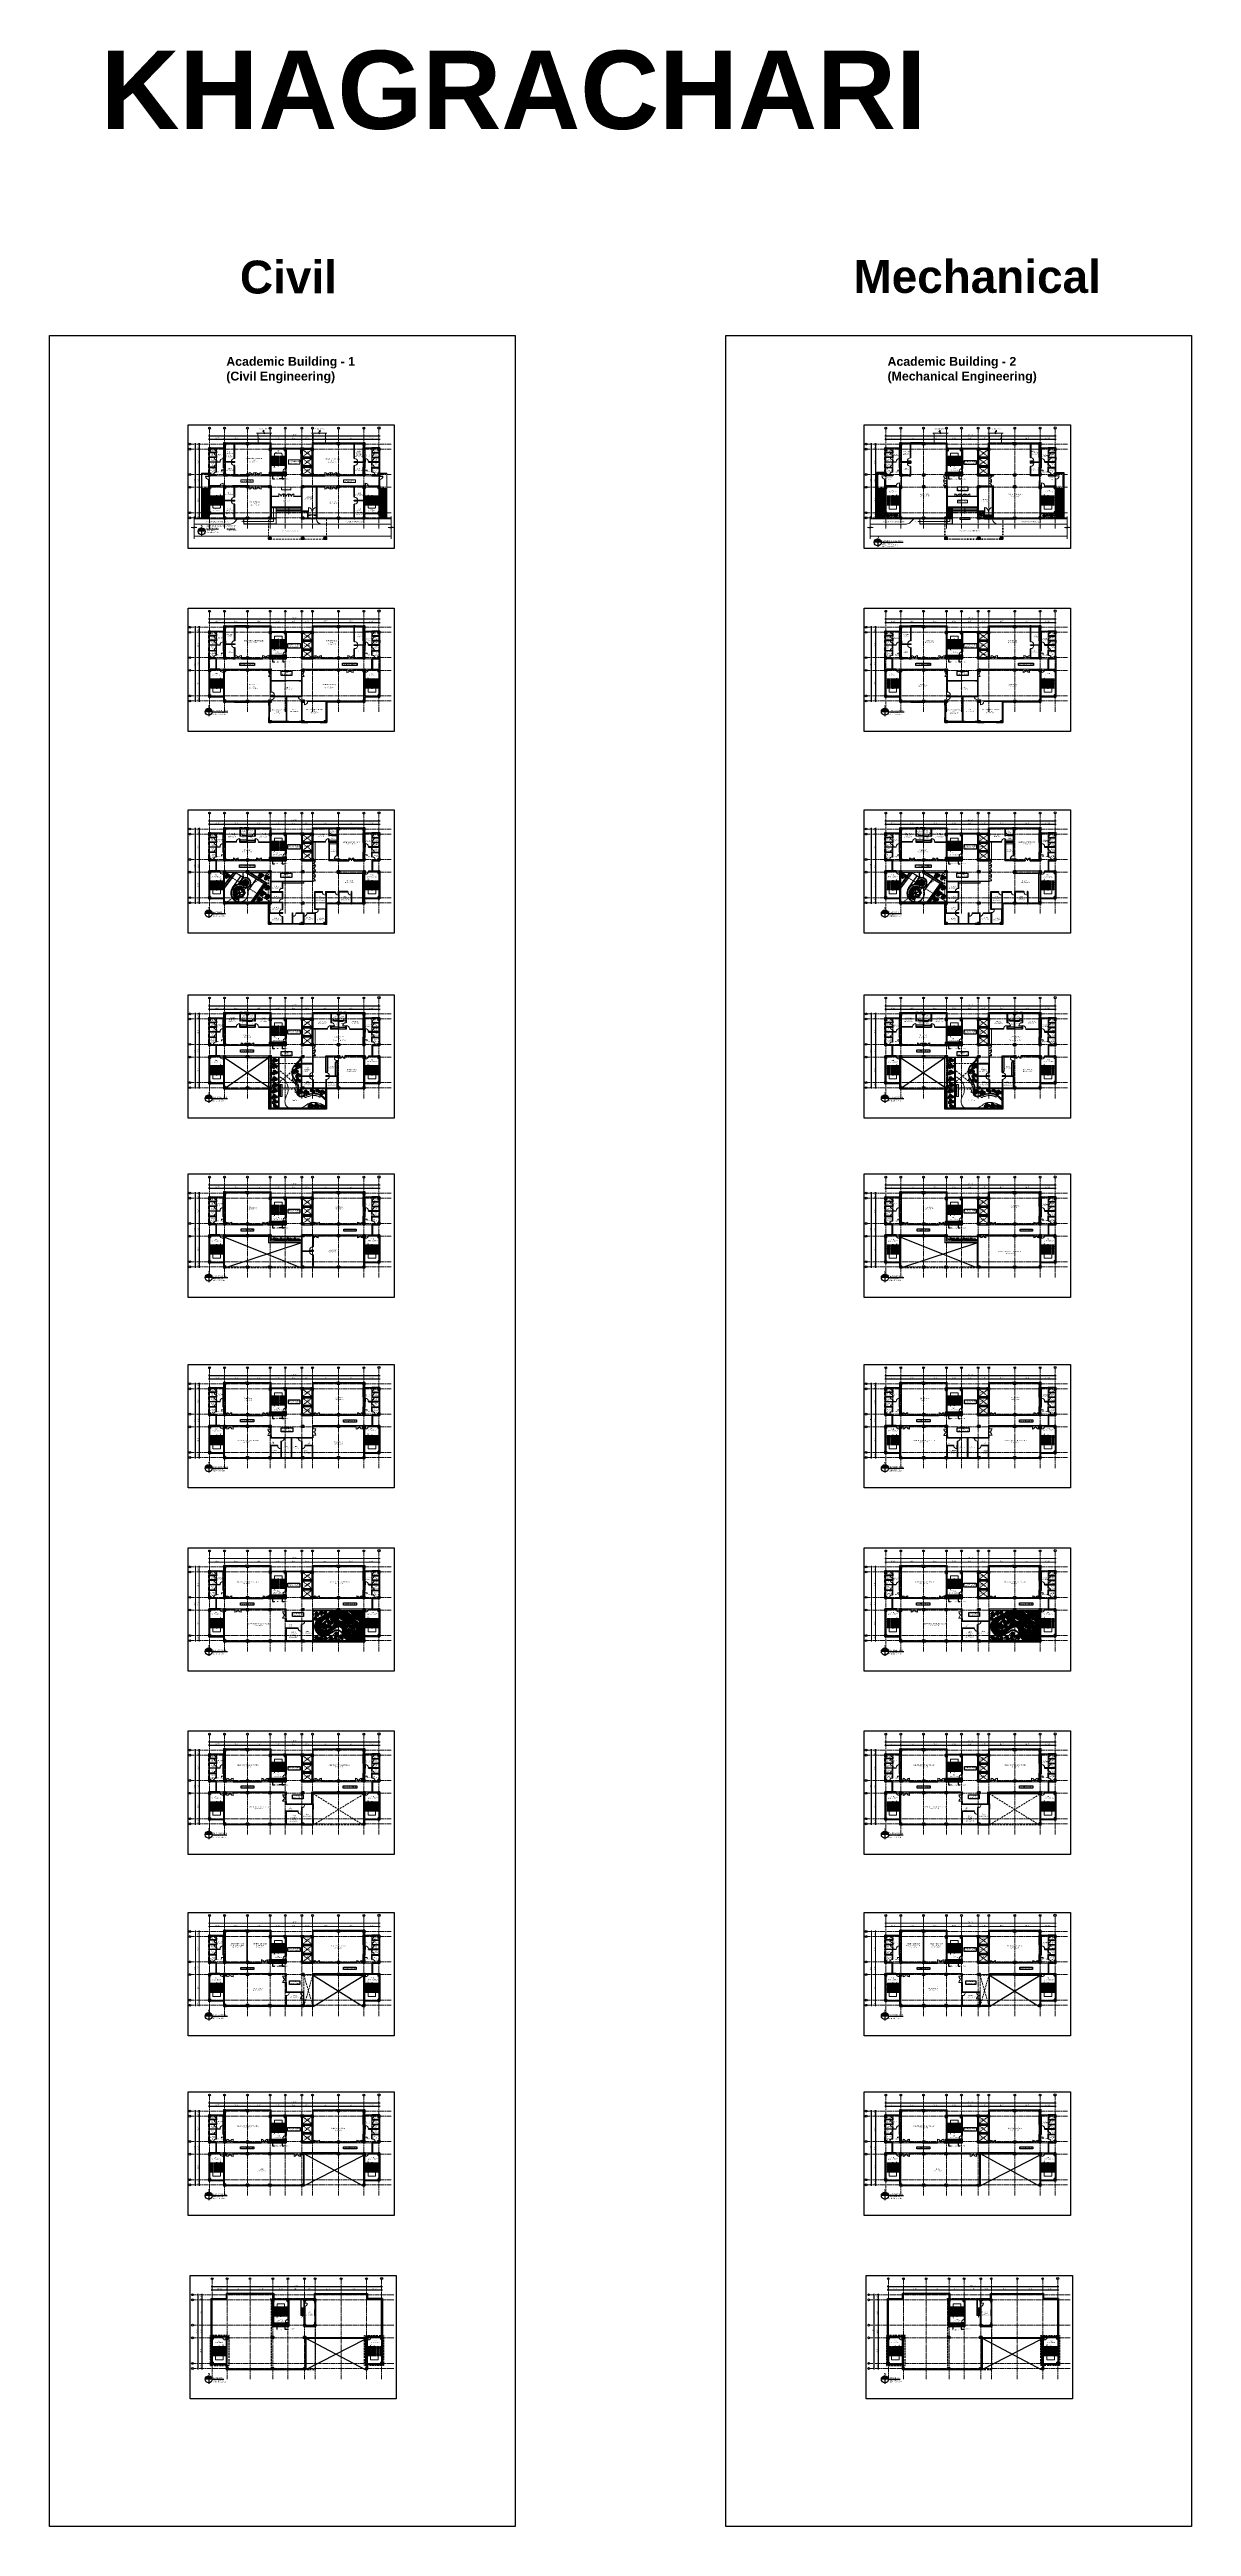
# Model space of a CAD drawing. Header units: inches. Extents: x -12 to 20935469, y -1604 to 24729220.
# Drawn here: x 20822161 to 20835666, y 24699905 to 24729185 of the extents above; entities that cross this region are included whole.
import ezdxf
from ezdxf import colors
from ezdxf.entities.mleader import LeaderData, LeaderLine
from ezdxf.math import Vec2, Vec3

# ---------------------------------------------------------------- set-up
doc = ezdxf.new("R2010")
doc.units = ezdxf.units.IN
doc.header["$LTSCALE"] = 0.03
doc.header["$MEASUREMENT"] = 0
doc.header["$PDMODE"] = 32
doc.header["$PDSIZE"] = 15
for name, pattern in [('ACAD_ISO03W100', [30, 12, -18]), ('ACAD_ISO08W100', [36, 24, -3, 6, -3]), ('DASHED2', [0.375, 0.25, -0.125])]:
    doc.linetypes.add(name, pattern=pattern)
for name, color, linetype, lineweight in [('AV_Text', 7, 'Continuous', 9), ('column', 1, 'Continuous', 40), ('Dim Line', 252, 'Continuous', 13), ('dimension', 250, 'Continuous', 0), ('Door', 7, 'Continuous', 18), ('Dot', 253, 'Continuous', 0), ('Gas', 21, 'Continuous', 5), ('Glass Line', 252, 'Continuous', 9), ('green_.25', 82, 'Continuous', 0), ('Grid Line', 252, 'Continuous', 18), ('Hatch', 253, 'Continuous', 15), ('hatch-1', 253, 'Continuous', 5), ('ILLUSTR-TREE', 74, 'Continuous', 0), ('Low Wall', 7, 'Continuous', 30), ('Main Wall', 7, 'Continuous', 30), ('RAIL', 23, 'Continuous', 13), ('STAIR', 46, 'Continuous', 15), ('TOILET FIXTURE', 142, 'Continuous', 5), ('WALL', 7, 'Continuous', 30), ('WIN', 116, 'Continuous', 18), ('wind.', 150, 'Continuous', 20)]:
    doc.layers.add(name, color=color, linetype=linetype, lineweight=lineweight)
for name, color, linetype in [('FUR', 251, 'Continuous'), ('TEXT', 7, 'Continuous'), ('tree', 76, 'Continuous')]:
    doc.layers.add(name, color=color, linetype=linetype)
doc.layers.add('landscape', color=7, linetype='Continuous', lineweight=18, true_color=0x050505)
doc.styles.add('2', font='swisscl.ttf')
doc.styles.add('ATTR', font='romans.shx', dxfattribs={"width": 0.8, "height": 0.7})
doc.styles.add('RomanS', font='arial.ttf', dxfattribs={"height": 12})
doc.styles.get("Standard").update_dxf_attribs({"font": 'timesbd.ttf'})
doc.dimstyles.new('Aec_Arch_I', dxfattribs={"dimscale": 96, "dimtxt": 12, "dimasz": 0.09375, "dimexe": 0.125, "dimexo": 0.125, "dimgap": 0.0625, "dimtad": 1, "dimdec": 0, "dimzin": 3, "dimdsep": 46, "dimlunit": 4, "dimtxsty": 'RomanS', "dimblk1": 'ARCHTICK', "dimblk2": 'ARCHTICK', "dimsah": 1, "dimcen": 0.09375, "dimdle": 0.125, "dimadec": 0, "dimazin": 0, "dimtfac": 0.75, "dimtdec": 0, "dimtmove": 2, "dimatfit": 3, "dimldrblk": 'ARCHTICK', "dimfxl": 1, "dimfrac": 1, "dimtolj": 1, "dimtzin": 0, "dimarcsym": 0})
pattern_1 = [(180, (7996.5194, 0), (-4e-16, -6.25), [])]
pattern_2 = [(180, (-6894.41, -4e-09), (-4e-16, -6.25), [])]

# ---------------------------------------------------------------- blocks, each defined once
blk = doc.blocks.new('A$C36295410')
at = {"layer": 'Door'}
for p, q in [((1, 5), (0, 5)), ((1, 4), (1, 32)), ((2, 4), (1, 4)), ((2, 0), (2, 32)), ((58, 0), (58, 32)), ((58, 4), (59, 4)), ((59, 4), (59, 32)), ((59, 5), (60, 5)), ((2, 0), (0, 0)), ((58, 0), (60, 0))]:
    blk.add_line(p, q, dxfattribs=at)
for centre, start, end in [((-3, 0), 0.5906, 83.7783), ((63, 0), 96.2217, 179.4094)]:
    blk.add_arc(centre, 32.5, start, end, dxfattribs=at)
blk = doc.blocks.new('$D40')
at = {"layer": 'Door'}
for p, q in [((1, 5), (0, 5)), ((2, 0), (0, 0)), ((1, 4), (1, 42)), ((2, 4), (1, 4)), ((2, 0), (2, 42)), ((39, 4), (38, 4)), ((38, 4), (38, 0)), ((40, 0), (38, 0)), ((40, 5), (39, 5)), ((39, 5), (39, 4))]:
    blk.add_line(p, q, dxfattribs=at)
blk.add_arc((1, 4), 38, 0, 90, dxfattribs=at)
blk = doc.blocks.new('sssss-flat-876')
at = {"layer": 'Door', "linetype": 'Continuous', "ltscale": 3}
blk.add_line((3667, 84027), (3667, 84056), dxfattribs=at)
at = {"layer": 'Door', "linetype": 'Continuous', "ltscale": 3, "extrusion": (-7.21527e-09, -3.35624e-18, 1), "elevation": 0}
for points in [[(3667, 84057), (3667, 84056), (3668, 84056), (3668, 84056), (3670, 84056), (3670, 84057)], [(3668, 84056), (3696, 84056), (3696, 84056), (3668, 84056)]]:
    blk.add_lwpolyline(points, close=True, dxfattribs=at)
at = {"layer": 'Door', "linetype": 'Continuous', "ltscale": 3, "flags": 128}
blk.add_lwpolyline([(3670, 84027, 0.04096), (3675, 84029, 0.082496), (3685, 84035, 0.052187), (3690, 84040, 0.043988), (3693, 84045, 0.036571), (3695, 84050, 0.034751), (3696, 84054, 0.011435), (3696, 84056)], format="xyb", dxfattribs=at)
at = {"layer": 'Door', "linetype": 'Continuous', "ltscale": 3}
blk.add_lwpolyline([(3667, 84027), (3667, 84029), (3668, 84029), (3668, 84028), (3670, 84028), (3670, 84027)], close=True, dxfattribs=at)
blk = doc.blocks.new('Door_45')
at = {"layer": 'Door'}
for p, q in [((0, 0), (0, 5)), ((0, 5), (1, 5)), ((1, 5), (1, 44)), ((1, 40), (2, 40)), ((1, 26), (2, 26)), ((1, 13), (2, 13)), ((3, 5), (1, 5)), ((1, 5), (1, 3)), ((1, 3), (2, 3)), ((2, 40), (2, 40)), ((2, 40), (3, 40)), ((2, 26), (2, 25)), ((2, 25), (3, 25)), ((2, 13), (2, 13)), ((2, 13), (3, 13)), ((2, 3), (2, 0)), ((3, 44), (3, 5)), ((3, 40), (3, 40)), ((3, 40), (3, 40)), ((3, 26), (3, 26)), ((3, 25), (3, 26)), ((3, 13), (3, 13)), ((3, 13), (3, 13)), ((42, 3), (42, 0)), ((44, 3), (42, 3)), ((45, 5), (44, 5)), ((44, 5), (44, 3)), ((45, 0), (45, 5)), ((2, 0), (0, 0)), ((42, 0), (45, 0))]:
    blk.add_line(p, q, dxfattribs=at)
blk.add_arc((5, 5), 38.8, 359.6233, 94.6685, dxfattribs=at)
blk = doc.blocks.new('7-flat-72')
at = {"layer": 'Glass Line', "color": 8, "ltscale": 20}
for p, q in [((-64479, 376960), (-64480, 376960)), ((-64479, 376960), (-64480, 376960)), ((-64480, 376959), (-64480, 376960)), ((-64480, 376960), (-64480, 376960)), ((-64480, 376960), (-64480, 376960)), ((-64480, 376960), (-64480, 376960)), ((-64480, 376960), (-64480, 376960)), ((-64480, 376960), (-64480, 376960)), ((-64480, 376959), (-64480, 376959)), ((-64479, 376959), (-64480, 376959)), ((-64479, 376959), (-64480, 376959)), ((-64479, 376959), (-64479, 376960)), ((-64479, 376960), (-64479, 376960)), ((-64479, 376960), (-64479, 376960)), ((-64479, 376960), (-64479, 376960)), ((-64479, 376960), (-64479, 376960)), ((-64479, 376959), (-64479, 376959)), ((-64477, 376959), (-64477, 376967)), ((-64475, 376967), (-64477, 376967)), ((-64475, 376959), (-64477, 376959)), ((-64475, 376959), (-64477, 376959)), ((-64477, 376959), (-64477, 376959)), ((-64475, 376959), (-64475, 376967)), ((-64475, 376959), (-64475, 376959)), ((-64473, 376960), (-64472, 376960)), ((-64473, 376960), (-64472, 376960)), ((-64473, 376959), (-64473, 376960)), ((-64473, 376960), (-64473, 376960)), ((-64473, 376960), (-64473, 376960)), ((-64473, 376960), (-64473, 376960)), ((-64473, 376960), (-64473, 376960)), ((-64473, 376960), (-64473, 376960)), ((-64473, 376959), (-64473, 376959)), ((-64473, 376959), (-64472, 376959)), ((-64473, 376959), (-64472, 376959)), ((-64472, 376959), (-64472, 376960)), ((-64472, 376960), (-64472, 376960)), ((-64472, 376960), (-64472, 376960)), ((-64472, 376960), (-64472, 376960)), ((-64472, 376960), (-64472, 376960)), ((-64472, 376959), (-64472, 376959))]:
    blk.add_line(p, q, dxfattribs=at)
blk.add_circle((-64476, 376968, 0), 1.08, dxfattribs=at)
for radius, start, end in [(7.55, 274.115, 265.9068), (8.1, 273.8334, 266.1883)]:
    blk.add_arc((-64476, 376968, 0), radius, start, end, dxfattribs=at)
blk = doc.blocks.new('SFSFSFS-flat-72')
at = {"layer": 'TOILET FIXTURE', "ltscale": 0.2}
blk.add_lwpolyline([(-3918, -3608), (-3918, -3603), (-3924, -3603), (-3924, -3608)], close=True, dxfattribs=at)
at = {"layer": 'TOILET FIXTURE', "ltscale": 20}
blk.add_blockref('7-flat-72', (60555, -380567), dxfattribs=at)
blk = doc.blocks.new('_ArchTick')
at = {"color": 0, "linetype": 'ByBlock', "lineweight": 35, "const_width": 0.15}
blk.add_lwpolyline([(-0.5, -0.5), (0.5, 0.5)], dxfattribs=at)
blk = doc.blocks.new('*D14')
at = {"layer": 'Defpoints', "color": 0, "transparency": 16777216}
for p in [(20830948, 24724562), (20831126, 24724578), (20831126, 24724562)]:
    blk.add_point(p, dxfattribs=at)
at = {"layer": 'Dim Line', "color": 0, "lineweight": -2, "transparency": 16777216}
for p, q in [((20830936, 24724578), (20831138, 24724578)), ((20830948, 24724574), (20830948, 24724590)), ((20831126, 24724574), (20831126, 24724590))]:
    blk.add_line(p, q, dxfattribs=at)
at = {"layer": 'Dim Line', "color": 0, "lineweight": -2, "transparency": 16777216, "xscale": 9, "yscale": 9, "zscale": 9, "rotation": 180}
blk.add_blockref('_ArchTick', (20830948, 24724578), dxfattribs=at)
at = {"layer": 'Dim Line', "color": 0, "lineweight": -2, "transparency": 16777216, "xscale": 9, "yscale": 9, "zscale": 9}
blk.add_blockref('_ArchTick', (20831126, 24724578), dxfattribs=at)
at = {"layer": 'Dim Line', "color": 0, "transparency": 16777216, "insert": (20831037, 24724590), "char_height": 12, "attachment_point": 5, "style": 'RomanS'}
blk.add_mtext('\\A1;14\'-10"', dxfattribs=at)
blk = doc.blocks.new('*D7')
at = {"layer": 'Defpoints', "color": 0, "transparency": 16777216}
for p in [(20831126, 24724562), (20831396, 24724578), (20831396, 24724578)]:
    blk.add_point(p, dxfattribs=at)
at = {"layer": 'Dim Line', "color": 0, "lineweight": -2, "transparency": 16777216}
for p, q in [((20831114, 24724578), (20831408, 24724578)), ((20831126, 24724574), (20831126, 24724590))]:
    blk.add_line(p, q, dxfattribs=at)
at = {"layer": 'Dim Line', "color": 0, "lineweight": -2, "transparency": 16777216, "xscale": 9, "yscale": 9, "zscale": 9, "rotation": 180}
blk.add_blockref('_ArchTick', (20831126, 24724578), dxfattribs=at)
at = {"layer": 'Dim Line', "color": 0, "lineweight": -2, "transparency": 16777216, "xscale": 9, "yscale": 9, "zscale": 9}
blk.add_blockref('_ArchTick', (20831396, 24724578), dxfattribs=at)
at = {"layer": 'Dim Line', "color": 0, "transparency": 16777216, "insert": (20831261, 24724590), "char_height": 12, "attachment_point": 5, "style": 'RomanS'}
blk.add_mtext('\\A1;22\'-6"', dxfattribs=at)
blk = doc.blocks.new('*D8')
at = {"layer": 'Defpoints', "color": 0, "transparency": 16777216}
for p in [(20831396, 24724578), (20831666, 24724578), (20831666, 24724578)]:
    blk.add_point(p, dxfattribs=at)
at = {"layer": 'Dim Line', "color": 0, "lineweight": -2, "transparency": 16777216}
blk.add_line((20831384, 24724578), (20831678, 24724578), dxfattribs=at)
at = {"layer": 'Dim Line', "color": 0, "lineweight": -2, "transparency": 16777216, "xscale": 9, "yscale": 9, "zscale": 9, "rotation": 180}
blk.add_blockref('_ArchTick', (20831396, 24724578), dxfattribs=at)
at = {"layer": 'Dim Line', "color": 0, "lineweight": -2, "transparency": 16777216, "xscale": 9, "yscale": 9, "zscale": 9}
blk.add_blockref('_ArchTick', (20831666, 24724578), dxfattribs=at)
at = {"layer": 'Dim Line', "color": 0, "transparency": 16777216, "insert": (20831531, 24724590), "char_height": 12, "attachment_point": 5, "style": 'RomanS'}
blk.add_mtext('\\A1;22\'-6"', dxfattribs=at)
blk = doc.blocks.new('*D9')
at = {"layer": 'Defpoints', "color": 0, "transparency": 16777216}
for p in [(20831666, 24724578), (20831844, 24724578), (20831844, 24724578)]:
    blk.add_point(p, dxfattribs=at)
at = {"layer": 'Dim Line', "color": 0, "lineweight": -2, "transparency": 16777216}
blk.add_line((20831654, 24724578), (20831856, 24724578), dxfattribs=at)
at = {"layer": 'Dim Line', "color": 0, "lineweight": -2, "transparency": 16777216, "xscale": 9, "yscale": 9, "zscale": 9, "rotation": 180}
blk.add_blockref('_ArchTick', (20831666, 24724578), dxfattribs=at)
at = {"layer": 'Dim Line', "color": 0, "lineweight": -2, "transparency": 16777216, "xscale": 9, "yscale": 9, "zscale": 9}
blk.add_blockref('_ArchTick', (20831844, 24724578), dxfattribs=at)
at = {"layer": 'Dim Line', "color": 0, "transparency": 16777216, "insert": (20831755, 24724590), "char_height": 12, "attachment_point": 5, "style": 'RomanS'}
blk.add_mtext('\\A1;14\'-10"', dxfattribs=at)
blk = doc.blocks.new('*D21')
at = {"layer": 'Defpoints', "color": 0, "transparency": 16777216}
for p in [(20831844, 24724578), (20832041, 24724578), (20832041, 24724578)]:
    blk.add_point(p, dxfattribs=at)
at = {"layer": 'Dim Line', "color": 0, "lineweight": -2, "transparency": 16777216}
for p, q in [((20831832, 24724578), (20832053, 24724578)), ((20831844, 24724566), (20831844, 24724566)), ((20832041, 24724566), (20832041, 24724566))]:
    blk.add_line(p, q, dxfattribs=at)
at = {"layer": 'Dim Line', "color": 0, "lineweight": -2, "transparency": 16777216, "xscale": 9, "yscale": 9, "zscale": 9, "rotation": 180}
blk.add_blockref('_ArchTick', (20831844, 24724578), dxfattribs=at)
at = {"layer": 'Dim Line', "color": 0, "lineweight": -2, "transparency": 16777216, "xscale": 9, "yscale": 9, "zscale": 9}
blk.add_blockref('_ArchTick', (20832041, 24724578), dxfattribs=at)
at = {"layer": 'Dim Line', "color": 0, "transparency": 16777216, "insert": (20831943, 24724590), "char_height": 12, "attachment_point": 5, "style": 'RomanS'}
blk.add_mtext('\\A1;16\'-5"', dxfattribs=at)
blk = doc.blocks.new('*D22')
at = {"layer": 'Defpoints', "color": 0, "transparency": 16777216}
for p in [(20832041, 24724578), (20832167, 24724578), (20832167, 24724578)]:
    blk.add_point(p, dxfattribs=at)
at = {"layer": 'Dim Line', "color": 0, "lineweight": -2, "transparency": 16777216}
for p, q in [((20832029, 24724578), (20832179, 24724578)), ((20832041, 24724566), (20832041, 24724566)), ((20832167, 24724566), (20832167, 24724566))]:
    blk.add_line(p, q, dxfattribs=at)
at = {"layer": 'Dim Line', "color": 0, "lineweight": -2, "transparency": 16777216, "xscale": 9, "yscale": 9, "zscale": 9, "rotation": 180}
blk.add_blockref('_ArchTick', (20832041, 24724578), dxfattribs=at)
at = {"layer": 'Dim Line', "color": 0, "lineweight": -2, "transparency": 16777216, "xscale": 9, "yscale": 9, "zscale": 9}
blk.add_blockref('_ArchTick', (20832167, 24724578), dxfattribs=at)
at = {"layer": 'Dim Line', "color": 0, "transparency": 16777216, "insert": (20832104, 24724590), "char_height": 12, "attachment_point": 5, "style": 'RomanS'}
blk.add_mtext('\\A1;10\'-6"', dxfattribs=at)
blk = doc.blocks.new('*D23')
at = {"layer": 'Defpoints', "color": 0, "transparency": 16777216}
for p in [(20832167, 24724578), (20832474, 24724578), (20832474, 24724578)]:
    blk.add_point(p, dxfattribs=at)
at = {"layer": 'Dim Line', "color": 0, "lineweight": -2, "transparency": 16777216}
for p, q in [((20832155, 24724578), (20832486, 24724578)), ((20832167, 24724566), (20832167, 24724566)), ((20832474, 24724566), (20832474, 24724566))]:
    blk.add_line(p, q, dxfattribs=at)
at = {"layer": 'Dim Line', "color": 0, "lineweight": -2, "transparency": 16777216, "xscale": 9, "yscale": 9, "zscale": 9, "rotation": 180}
blk.add_blockref('_ArchTick', (20832167, 24724578), dxfattribs=at)
at = {"layer": 'Dim Line', "color": 0, "lineweight": -2, "transparency": 16777216, "xscale": 9, "yscale": 9, "zscale": 9}
blk.add_blockref('_ArchTick', (20832474, 24724578), dxfattribs=at)
at = {"layer": 'Dim Line', "color": 0, "transparency": 16777216, "insert": (20832320, 24724590), "char_height": 12, "attachment_point": 5, "style": 'RomanS'}
blk.add_mtext('\\A1;25\'-7"', dxfattribs=at)
blk = doc.blocks.new('*D10')
at = {"layer": 'Defpoints', "color": 0, "transparency": 16777216}
for p in [(20832474, 24724578), (20832774, 24724578), (20832774, 24724578)]:
    blk.add_point(p, dxfattribs=at)
at = {"layer": 'Dim Line', "color": 0, "lineweight": -2, "transparency": 16777216}
blk.add_line((20832462, 24724578), (20832786, 24724578), dxfattribs=at)
at = {"layer": 'Dim Line', "color": 0, "lineweight": -2, "transparency": 16777216, "xscale": 9, "yscale": 9, "zscale": 9, "rotation": 180}
blk.add_blockref('_ArchTick', (20832474, 24724578), dxfattribs=at)
at = {"layer": 'Dim Line', "color": 0, "lineweight": -2, "transparency": 16777216, "xscale": 9, "yscale": 9, "zscale": 9}
blk.add_blockref('_ArchTick', (20832774, 24724578), dxfattribs=at)
at = {"layer": 'Dim Line', "color": 0, "transparency": 16777216, "insert": (20832624, 24724590), "char_height": 12, "attachment_point": 5, "style": 'RomanS'}
blk.add_mtext('\\A1;25\'-0"', dxfattribs=at)
blk = doc.blocks.new('*D11')
at = {"layer": 'Defpoints', "color": 0, "transparency": 16777216}
for p in [(20832774, 24724578), (20832952, 24724578), (20832952, 24724578)]:
    blk.add_point(p, dxfattribs=at)
at = {"layer": 'Dim Line', "color": 0, "lineweight": -2, "transparency": 16777216}
for p, q in [((20832762, 24724578), (20832964, 24724578)), ((20832952, 24724566), (20832952, 24724566))]:
    blk.add_line(p, q, dxfattribs=at)
at = {"layer": 'Dim Line', "color": 0, "lineweight": -2, "transparency": 16777216, "xscale": 9, "yscale": 9, "zscale": 9, "rotation": 180}
blk.add_blockref('_ArchTick', (20832774, 24724578), dxfattribs=at)
at = {"layer": 'Dim Line', "color": 0, "lineweight": -2, "transparency": 16777216, "xscale": 9, "yscale": 9, "zscale": 9}
blk.add_blockref('_ArchTick', (20832952, 24724578), dxfattribs=at)
at = {"layer": 'Dim Line', "color": 0, "transparency": 16777216, "insert": (20832863, 24724590), "char_height": 12, "attachment_point": 5, "style": 'RomanS'}
blk.add_mtext('\\A1;14\'-10"', dxfattribs=at)
blk = doc.blocks.new('*D13')
at = {"layer": 'Defpoints', "color": 0, "transparency": 16777216}
for p in [(20830948, 24724611), (20832952, 24724618), (20832952, 24724611)]:
    blk.add_point(p, dxfattribs=at)
at = {"layer": 'Dim Line', "color": 0, "lineweight": -2, "transparency": 16777216}
for p, q in [((20830936, 24724618), (20832964, 24724618)), ((20830948, 24724623), (20830948, 24724630)), ((20832952, 24724623), (20832952, 24724630))]:
    blk.add_line(p, q, dxfattribs=at)
at = {"layer": 'Dim Line', "color": 0, "lineweight": -2, "transparency": 16777216, "xscale": 9, "yscale": 9, "zscale": 9, "rotation": 180}
blk.add_blockref('_ArchTick', (20830948, 24724618), dxfattribs=at)
at = {"layer": 'Dim Line', "color": 0, "lineweight": -2, "transparency": 16777216, "xscale": 9, "yscale": 9, "zscale": 9}
blk.add_blockref('_ArchTick', (20832952, 24724618), dxfattribs=at)
at = {"layer": 'Dim Line', "color": 0, "transparency": 16777216, "insert": (20831950, 24724630), "char_height": 12, "attachment_point": 5, "style": 'RomanS'}
blk.add_mtext('\\A1;166\'-11"', dxfattribs=at)
blk = doc.blocks.new('*D15')
at = {"layer": 'Defpoints', "color": 0, "transparency": 16777216}
for p in [(20830838, 24724521), (20830827, 24724461), (20830838, 24724461)]:
    blk.add_point(p, dxfattribs=at)
at = {"layer": 'Dim Line', "color": 0, "lineweight": -2, "transparency": 16777216}
for p, q in [((20830826, 24724521), (20830815, 24724521)), ((20830827, 24724533), (20830827, 24724449)), ((20830826, 24724461), (20830815, 24724461))]:
    blk.add_line(p, q, dxfattribs=at)
at = {"layer": 'Dim Line', "color": 0, "lineweight": -2, "transparency": 16777216, "xscale": 9, "yscale": 9, "zscale": 9}
for p, rotation in [((20830827, 24724521), 90), ((20830827, 24724461), 270)]:
    blk.add_blockref('_ArchTick', p, dxfattribs=dict(at, rotation=rotation))
at = {"layer": 'Dim Line', "color": 0, "transparency": 16777216, "insert": (20830815, 24724491), "char_height": 12, "attachment_point": 5, "rotation": 90, "style": 'RomanS'}
blk.add_mtext('\\A1;5\'-0"', dxfattribs=at)
blk = doc.blocks.new('*D16')
at = {"layer": 'Defpoints', "color": 0, "transparency": 16777216}
for p in [(20830838, 24724461), (20830827, 24724161), (20830827, 24724161)]:
    blk.add_point(p, dxfattribs=at)
at = {"layer": 'Dim Line', "color": 0, "lineweight": -2, "transparency": 16777216}
for p, q in [((20830827, 24724473), (20830827, 24724149)), ((20830826, 24724461), (20830815, 24724461)), ((20830839, 24724161), (20830839, 24724161))]:
    blk.add_line(p, q, dxfattribs=at)
at = {"layer": 'Dim Line', "color": 0, "lineweight": -2, "transparency": 16777216, "xscale": 9, "yscale": 9, "zscale": 9}
for p, rotation in [((20830827, 24724461), 90), ((20830827, 24724161), 270)]:
    blk.add_blockref('_ArchTick', p, dxfattribs=dict(at, rotation=rotation))
at = {"layer": 'Dim Line', "color": 0, "transparency": 16777216, "insert": (20830815, 24724311), "char_height": 12, "attachment_point": 5, "rotation": 90, "style": 'RomanS'}
blk.add_mtext('\\A1;25\'-0"', dxfattribs=at)
blk = doc.blocks.new('*D17')
at = {"layer": 'Defpoints', "color": 0, "transparency": 16777216}
for p in [(20830827, 24724161), (20830827, 24724011), (20830827, 24724011)]:
    blk.add_point(p, dxfattribs=at)
at = {"layer": 'Dim Line', "color": 0, "lineweight": -2, "transparency": 16777216}
for p, q in [((20830827, 24724173), (20830827, 24723999)), ((20830839, 24724161), (20830839, 24724161)), ((20830839, 24724011), (20830839, 24724011))]:
    blk.add_line(p, q, dxfattribs=at)
at = {"layer": 'Dim Line', "color": 0, "lineweight": -2, "transparency": 16777216, "xscale": 9, "yscale": 9, "zscale": 9}
for p, rotation in [((20830827, 24724161), 90), ((20830827, 24724011), 270)]:
    blk.add_blockref('_ArchTick', p, dxfattribs=dict(at, rotation=rotation))
at = {"layer": 'Dim Line', "color": 0, "transparency": 16777216, "insert": (20830815, 24724086), "char_height": 12, "attachment_point": 5, "rotation": 90, "style": 'RomanS'}
blk.add_mtext('\\A1;12\'-6"', dxfattribs=at)
blk = doc.blocks.new('*D18')
at = {"layer": 'Defpoints', "color": 0, "transparency": 16777216}
for p in [(20830827, 24724011), (20830827, 24723709), (20830827, 24723709)]:
    blk.add_point(p, dxfattribs=at)
at = {"layer": 'Dim Line', "color": 0, "lineweight": -2, "transparency": 16777216}
for p, q in [((20830827, 24724023), (20830827, 24723697)), ((20830839, 24724011), (20830839, 24724011)), ((20830839, 24723709), (20830839, 24723709))]:
    blk.add_line(p, q, dxfattribs=at)
at = {"layer": 'Dim Line', "color": 0, "lineweight": -2, "transparency": 16777216, "xscale": 9, "yscale": 9, "zscale": 9}
for p, rotation in [((20830827, 24724011), 90), ((20830827, 24723709), 270)]:
    blk.add_blockref('_ArchTick', p, dxfattribs=dict(at, rotation=rotation))
at = {"layer": 'Dim Line', "color": 0, "transparency": 16777216, "insert": (20830815, 24723860), "char_height": 12, "attachment_point": 5, "rotation": 90, "style": 'RomanS'}
blk.add_mtext('\\A1;25\'-2"', dxfattribs=at)
blk = doc.blocks.new('*D19')
at = {"layer": 'Defpoints', "color": 0, "transparency": 16777216}
for p in [(20830827, 24723709), (20830827, 24723649), (20830827, 24723649)]:
    blk.add_point(p, dxfattribs=at)
at = {"layer": 'Dim Line', "color": 0, "lineweight": -2, "transparency": 16777216}
for p, q in [((20830827, 24723721), (20830827, 24723637)), ((20830839, 24723709), (20830839, 24723709)), ((20830839, 24723649), (20830839, 24723649))]:
    blk.add_line(p, q, dxfattribs=at)
at = {"layer": 'Dim Line', "color": 0, "lineweight": -2, "transparency": 16777216, "xscale": 9, "yscale": 9, "zscale": 9}
for p, rotation in [((20830827, 24723709), 90), ((20830827, 24723649), 270)]:
    blk.add_blockref('_ArchTick', p, dxfattribs=dict(at, rotation=rotation))
at = {"layer": 'Dim Line', "color": 0, "transparency": 16777216, "insert": (20830815, 24723679), "char_height": 12, "attachment_point": 5, "rotation": 90, "style": 'RomanS'}
blk.add_mtext('\\A1;5\'-0"', dxfattribs=at)
blk = doc.blocks.new('*D20')
at = {"layer": 'Defpoints', "color": 0, "transparency": 16777216}
for p in [(20830782, 24724521), (20830792, 24724521), (20830792, 24723649)]:
    blk.add_point(p, dxfattribs=at)
at = {"layer": 'Dim Line', "color": 0, "lineweight": -2, "transparency": 16777216}
for p, q in [((20830780, 24724521), (20830770, 24724521)), ((20830782, 24723637), (20830782, 24724533)), ((20830780, 24723649), (20830770, 24723649))]:
    blk.add_line(p, q, dxfattribs=at)
at = {"layer": 'Dim Line', "color": 0, "lineweight": -2, "transparency": 16777216, "xscale": 9, "yscale": 9, "zscale": 9}
for p, rotation in [((20830782, 24724521), 90), ((20830782, 24723649), 270)]:
    blk.add_blockref('_ArchTick', p, dxfattribs=dict(at, rotation=rotation))
at = {"layer": 'Dim Line', "color": 0, "transparency": 16777216, "insert": (20830769, 24724085), "char_height": 12, "attachment_point": 5, "rotation": 90, "style": 'RomanS'}
blk.add_mtext('\\A1;72\'-8"', dxfattribs=at)
blk = doc.blocks.new('nondi3')
at = {"layer": 'ILLUSTR-TREE', "color": 3}
for p, q in [((-9777, 24298), (-9779, 24289)), ((-9779, 24289), (-9777, 24287)), ((-9773, 24296), (-9777, 24298)), ((-9777, 24287), (-9770, 24287)), ((-9776, 24323), (-9773, 24326)), ((-9775, 24319), (-9776, 24323)), ((-9768, 24319), (-9775, 24319)), ((-9775, 24291), (-9773, 24296)), ((-9771, 24289), (-9775, 24291)), ((-9774, 24272), (-9771, 24271)), ((-9773, 24268), (-9774, 24272)), ((-9773, 24326), (-9770, 24328)), ((-9770, 24267), (-9773, 24268)), ((-9770, 24287), (-9771, 24289)), ((-9771, 24271), (-9770, 24267)), ((-9770, 24328), (-9765, 24323)), ((-9765, 24323), (-9768, 24319)), ((-9767, 24305), (-9765, 24303)), ((-9762, 24305), (-9767, 24305)), ((-9766, 24271), (-9764, 24282)), ((-9761, 24280), (-9766, 24271)), ((-9765, 24303), (-9762, 24305)), ((-9765, 24257), (-9761, 24262)), ((-9763, 24250), (-9765, 24257)), ((-9764, 24282), (-9756, 24287)), ((-9761, 24255), (-9763, 24250)), ((-9754, 24321), (-9762, 24312)), ((-9762, 24312), (-9761, 24319)), ((-9756, 24350), (-9761, 24345)), ((-9761, 24345), (-9753, 24344)), ((-9758, 24334), (-9761, 24332)), ((-9761, 24332), (-9759, 24331)), ((-9761, 24319), (-9752, 24325)), ((-9756, 24287), (-9761, 24280)), ((-9761, 24262), (-9760, 24257)), ((-9760, 24257), (-9761, 24255)), ((-9759, 24331), (-9758, 24334)), ((-9755, 24355), (-9756, 24350)), ((-9750, 24350), (-9755, 24355)), ((-9754, 24348), (-9750, 24350)), ((-9753, 24344), (-9754, 24348)), ((-9752, 24325), (-9754, 24321)), ((-9741, 24362), (-9752, 24361)), ((-9752, 24361), (-9748, 24356)), ((-9743, 24345), (-9750, 24339)), ((-9750, 24339), (-9742, 24340)), ((-9748, 24356), (-9745, 24357)), ((-9745, 24357), (-9741, 24362)), ((-9742, 24340), (-9743, 24345)), ((-9737, 24232), (-9743, 24231)), ((-9743, 24231), (-9740, 24226)), ((-9738, 24357), (-9742, 24353)), ((-9742, 24353), (-9736, 24354)), ((-9740, 24317), (-9737, 24324)), ((-9736, 24319), (-9740, 24317)), ((-9740, 24226), (-9734, 24227)), ((-9736, 24361), (-9738, 24357)), ((-9736, 24370), (-9737, 24366)), ((-9737, 24366), (-9734, 24366)), ((-9737, 24324), (-9732, 24321)), ((-9734, 24227), (-9737, 24232)), ((-9733, 24368), (-9736, 24370)), ((-9736, 24354), (-9732, 24361)), ((-9732, 24361), (-9736, 24361)), ((-9734, 24317), (-9736, 24319)), ((-9734, 24366), (-9733, 24368)), ((-9732, 24321), (-9734, 24317)), ((-9733, 24373), (-9725, 24375)), ((-9729, 24370), (-9733, 24373)), ((-9728, 24368), (-9729, 24370)), ((-9725, 24369), (-9728, 24368)), ((-9728, 24343), (-9728, 24340)), ((-9727, 24341), (-9728, 24343)), ((-9728, 24340), (-9727, 24341)), ((-9720, 24366), (-9727, 24358)), ((-9727, 24358), (-9722, 24356)), ((-9725, 24375), (-9725, 24369)), ((-9722, 24356), (-9715, 24358)), ((-9721, 24372), (-9717, 24380)), ((-9716, 24372), (-9721, 24372)), ((-9720, 24362), (-9720, 24366)), ((-9717, 24362), (-9720, 24362)), ((-9717, 24380), (-9712, 24380)), ((-9716, 24377), (-9717, 24374)), ((-9717, 24374), (-9716, 24372)), ((-9715, 24358), (-9717, 24362)), ((-9714, 24375), (-9716, 24377)), ((-9713, 24346), (-9716, 24343)), ((-9716, 24343), (-9715, 24342)), ((-9715, 24342), (-9711, 24343)), ((-9711, 24214), (-9715, 24220)), ((-9715, 24220), (-9710, 24220)), ((-9712, 24380), (-9714, 24375)), ((-9713, 24371), (-9714, 24365)), ((-9714, 24365), (-9711, 24365)), ((-9708, 24371), (-9713, 24371)), ((-9711, 24343), (-9713, 24346)), ((-9711, 24365), (-9708, 24371)), ((-9711, 24328), (-9711, 24330)), ((-9711, 24330), (-9706, 24328)), ((-9706, 24324), (-9711, 24328)), ((-9706, 24218), (-9711, 24214)), ((-9710, 24382), (-9704, 24377)), ((-9703, 24382), (-9710, 24382)), ((-9710, 24220), (-9706, 24218)), ((-9705, 24361), (-9708, 24356)), ((-9708, 24356), (-9703, 24354)), ((-9706, 24328), (-9701, 24331)), ((-9703, 24328), (-9706, 24324)), ((-9700, 24356), (-9705, 24361)), ((-9704, 24377), (-9702, 24380)), ((-9698, 24385), (-9703, 24382)), ((-9703, 24354), (-9700, 24356)), ((-9701, 24331), (-9703, 24328)), ((-9702, 24380), (-9698, 24378)), ((-9697, 24347), (-9702, 24343)), ((-9702, 24343), (-9699, 24338)), ((-9698, 24373), (-9701, 24370)), ((-9701, 24370), (-9699, 24365)), ((-9699, 24365), (-9697, 24367)), ((-9699, 24338), (-9696, 24342)), ((-9698, 24378), (-9698, 24385)), ((-9697, 24367), (-9698, 24373)), ((-9695, 24299), (-9698, 24298)), ((-9698, 24298), (-9696, 24296)), ((-9696, 24342), (-9697, 24347)), ((-9691, 24368), (-9696, 24363)), ((-9696, 24363), (-9695, 24358)), ((-9696, 24296), (-9694, 24297)), ((-9695, 24358), (-9689, 24352)), ((-9695, 24325), (-9693, 24326)), ((-9695, 24322), (-9695, 24325)), ((-9692, 24323), (-9695, 24322)), ((-9694, 24297), (-9695, 24299)), ((-9691, 24387), (-9693, 24381)), ((-9693, 24381), (-9689, 24379)), ((-9693, 24326), (-9692, 24323)), ((-9683, 24381), (-9691, 24387)), ((-9686, 24364), (-9691, 24368)), ((-9690, 24375), (-9685, 24371)), ((-9685, 24375), (-9690, 24375)), ((-9690, 24358), (-9686, 24364)), ((-9684, 24355), (-9690, 24358)), ((-9689, 24379), (-9683, 24381)), ((-9689, 24352), (-9684, 24355)), ((-9681, 24376), (-9685, 24375)), ((-9685, 24371), (-9678, 24373)), ((-9684, 24343), (-9685, 24335)), ((-9685, 24335), (-9674, 24329)), ((-9685, 24216), (-9682, 24218)), ((-9680, 24213), (-9685, 24216)), ((-9676, 24341), (-9684, 24343)), ((-9682, 24218), (-9681, 24217)), ((-9678, 24373), (-9681, 24376)), ((-9681, 24217), (-9676, 24217)), ((-9678, 24356), (-9680, 24351)), ((-9680, 24351), (-9678, 24347)), ((-9680, 24335), (-9676, 24341)), ((-9672, 24330), (-9680, 24335)), ((-9673, 24216), (-9680, 24213)), ((-9674, 24382), (-9678, 24381)), ((-9678, 24381), (-9675, 24378)), ((-9678, 24351), (-9678, 24356)), ((-9678, 24347), (-9678, 24351)), ((-9666, 24368), (-9676, 24368)), ((-9676, 24368), (-9674, 24363)), ((-9676, 24217), (-9676, 24220)), ((-9676, 24220), (-9671, 24219)), ((-9675, 24378), (-9673, 24379)), ((-9673, 24379), (-9674, 24382)), ((-9674, 24363), (-9668, 24359)), ((-9674, 24329), (-9672, 24330)), ((-9669, 24342), (-9673, 24339)), ((-9673, 24339), (-9668, 24337)), ((-9671, 24219), (-9673, 24216)), ((-9671, 24350), (-9669, 24342)), ((-9666, 24344), (-9671, 24350)), ((-9669, 24377), (-9670, 24382)), ((-9670, 24382), (-9663, 24379)), ((-9670, 24375), (-9669, 24377)), ((-9668, 24374), (-9670, 24375)), ((-9669, 24365), (-9666, 24368)), ((-9666, 24363), (-9669, 24365)), ((-9667, 24321), (-9669, 24317)), ((-9669, 24317), (-9666, 24314)), ((-9664, 24245), (-9669, 24240)), ((-9669, 24240), (-9667, 24237)), ((-9663, 24379), (-9668, 24374)), ((-9668, 24359), (-9666, 24363)), ((-9668, 24337), (-9666, 24344)), ((-9665, 24317), (-9667, 24321)), ((-9667, 24237), (-9663, 24239)), ((-9666, 24314), (-9663, 24315)), ((-9663, 24315), (-9665, 24317)), ((-9662, 24339), (-9664, 24335)), ((-9664, 24335), (-9661, 24333)), ((-9663, 24239), (-9664, 24245)), ((-9662, 24373), (-9654, 24377)), ((-9659, 24370), (-9662, 24373)), ((-9658, 24367), (-9662, 24364)), ((-9662, 24364), (-9660, 24361)), ((-9659, 24342), (-9662, 24352)), ((-9662, 24352), (-9657, 24345)), ((-9659, 24336), (-9662, 24339)), ((-9661, 24333), (-9659, 24336)), ((-9657, 24222), (-9661, 24225)), ((-9661, 24225), (-9661, 24221)), ((-9661, 24221), (-9657, 24222)), ((-9660, 24361), (-9654, 24363)), ((-9658, 24372), (-9659, 24370)), ((-9657, 24345), (-9659, 24342)), ((-9658, 24238), (-9659, 24236)), ((-9659, 24236), (-9653, 24230)), ((-9655, 24373), (-9658, 24372)), ((-9654, 24363), (-9658, 24367)), ((-9653, 24234), (-9658, 24238)), ((-9656, 24354), (-9646, 24356)), ((-9651, 24349), (-9656, 24354)), ((-9650, 24373), (-9655, 24370)), ((-9655, 24370), (-9655, 24373)), ((-9654, 24377), (-9650, 24373)), ((-9646, 24236), (-9653, 24234)), ((-9653, 24230), (-9643, 24233)), ((-9650, 24366), (-9652, 24362)), ((-9652, 24362), (-9646, 24365)), ((-9650, 24348), (-9652, 24344)), ((-9652, 24344), (-9640, 24344)), ((-9650, 24338), (-9652, 24331)), ((-9652, 24331), (-9649, 24323)), ((-9649, 24291), (-9652, 24289)), ((-9652, 24289), (-9650, 24287)), ((-9645, 24350), (-9651, 24349)), ((-9647, 24369), (-9650, 24366)), ((-9645, 24349), (-9650, 24348)), ((-9650, 24330), (-9650, 24338)), ((-9646, 24328), (-9650, 24330)), ((-9644, 24312), (-9650, 24308)), ((-9650, 24308), (-9647, 24304)), ((-9650, 24287), (-9649, 24291)), ((-9649, 24323), (-9646, 24328)), ((-9646, 24365), (-9647, 24369)), ((-9647, 24304), (-9646, 24297)), ((-9646, 24356), (-9643, 24362)), ((-9646, 24297), (-9641, 24302)), ((-9643, 24233), (-9646, 24236)), ((-9643, 24362), (-9645, 24350)), ((-9640, 24344), (-9645, 24349)), ((-9641, 24302), (-9644, 24312)), ((-9639, 24363), (-9641, 24361)), ((-9641, 24361), (-9639, 24359)), ((-9638, 24354), (-9641, 24351)), ((-9641, 24351), (-9637, 24348)), ((-9641, 24338), (-9640, 24330)), ((-9633, 24333), (-9641, 24338)), ((-9640, 24330), (-9636, 24329)), ((-9634, 24359), (-9639, 24363)), ((-9639, 24359), (-9634, 24359)), ((-9637, 24350), (-9638, 24354)), ((-9632, 24348), (-9637, 24350)), ((-9637, 24348), (-9632, 24348)), ((-9637, 24242), (-9636, 24238)), ((-9627, 24241), (-9637, 24242)), ((-9636, 24329), (-9633, 24333)), ((-9636, 24238), (-9627, 24241)), ((-9633, 24358), (-9634, 24356)), ((-9634, 24356), (-9630, 24353)), ((-9634, 24322), (-9629, 24315)), ((-9633, 24315), (-9634, 24322)), ((-9626, 24354), (-9633, 24358)), ((-9632, 24310), (-9633, 24315)), ((-9629, 24315), (-9632, 24310)), ((-9631, 24342), (-9629, 24344)), ((-9630, 24339), (-9631, 24342)), ((-9628, 24330), (-9631, 24329)), ((-9631, 24329), (-9630, 24326)), ((-9630, 24353), (-9626, 24354)), ((-9627, 24336), (-9630, 24339)), ((-9630, 24326), (-9626, 24326)), ((-9629, 24344), (-9625, 24341)), ((-9629, 24305), (-9629, 24308)), ((-9629, 24308), (-9625, 24306)), ((-9625, 24304), (-9629, 24305)), ((-9629, 24286), (-9623, 24291)), ((-9620, 24290), (-9629, 24286)), ((-9625, 24328), (-9628, 24330)), ((-9625, 24341), (-9627, 24336)), ((-9624, 24273), (-9627, 24270)), ((-9627, 24270), (-9625, 24264)), ((-9622, 24257), (-9627, 24254)), ((-9627, 24254), (-9626, 24248)), ((-9626, 24326), (-9625, 24328)), ((-9626, 24248), (-9624, 24252)), ((-9625, 24306), (-9625, 24304)), ((-9625, 24264), (-9622, 24268)), ((-9622, 24268), (-9624, 24273)), ((-9624, 24252), (-9622, 24257)), ((-9623, 24291), (-9620, 24298)), ((-9620, 24337), (-9622, 24335)), ((-9622, 24335), (-9619, 24332)), ((-9621, 24321), (-9622, 24316)), ((-9622, 24316), (-9618, 24314)), ((-9616, 24317), (-9621, 24321)), ((-9614, 24335), (-9620, 24337)), ((-9620, 24298), (-9620, 24290)), ((-9619, 24332), (-9614, 24335)), ((-9619, 24282), (-9618, 24277)), ((-9615, 24280), (-9619, 24282)), ((-9618, 24328), (-9616, 24322)), ((-9613, 24324), (-9618, 24328)), ((-9618, 24314), (-9616, 24317)), ((-9618, 24277), (-9614, 24277)), ((-9616, 24322), (-9610, 24317)), ((-9613, 24309), (-9616, 24306)), ((-9616, 24306), (-9613, 24302)), ((-9611, 24281), (-9615, 24280)), ((-9614, 24277), (-9611, 24281)), ((-9610, 24317), (-9613, 24324)), ((-9611, 24304), (-9613, 24309)), ((-9613, 24302), (-9611, 24304))]:
    blk.add_line(p, q, dxfattribs=at)
blk = doc.blocks.new('DEC10')
for p, q in [((-44.014, -8.934), (-60.886, 4.702)), ((-49.149, 8.464), (-60.519, 7.994)), ((-58.685, 14.107), (-48.415, 9.405)), ((-48.782, 21.16), (-57.585, 19.279)), ((-39.246, 17.398), (-55.017, 24.451)), ((-33.377, 26.332), (-49.882, 33.856)), ((-49.882, 33.386), (-43.28, 19.749)), ((-34.111, 5.172), (-49.149, 8.464)), ((-48.415, 9.405), (-35.945, 7.053)), ((-34.844, 38.558), (-45.848, 39.028)), ((-24.941, -8.934), (-39.246, 17.398)), ((-36.311, 8.464), (-39.246, 14.577)), ((-32.277, 26.332), (-36.678, 47.492)), ((-35.945, 7.053), (-36.311, 8.464)), ((-28.242, -10.345), (-34.111, 5.172)), ((-24.574, 8.934), (-33.377, 26.332)), ((-23.107, 9.875), (-32.277, 26.332)), ((-31.91, 50.313), (-17.239, 39.499)), ((-11.003, -3.291), (-24.574, 8.934)), ((-4.401, -1.881), (-23.107, 9.875)), ((-21.273, 42.32), (-18.706, 56.426)), ((-17.239, 39.499), (-15.038, 26.332)), ((-15.038, 26.332), (-6.235, 13.636)), ((-8.436, 47.492), (-12.47, 32.445)), ((-12.47, 32.445), (-11.737, 28.683)), ((-11.737, 28.683), (-7.335, 23.041)), ((-1.158, 59.295), (-8.436, 47.492)), ((-7.335, 23.041), (-6.602, 28.683)), ((-6.602, 28.683), (8.07, 35.267)), ((-6.235, 13.636), (-4.401, -1.411)), ((-4.034, 23.981), (4.769, 29.154)), ((2.201, 0), (-4.034, 23.981)), ((2.201, -6.113), (27.876, 2.821)), ((2.568, -0.47), (23.475, 4.702)), ((4.769, 58.778), (8.803, 45.611)), ((4.769, 29.154), (20.174, 27.273)), ((9.904, 34.796), (6.969, 31.505)), ((7.336, 31.505), (18.34, 29.154)), ((8.436, 35.267), (8.803, 46.552)), ((9.537, 47.022), (9.904, 34.796)), ((10.362, 47.14), (19.531, 56.074)), ((18.34, 29.154), (28.243, 50.784)), ((20.174, 27.273), (45.115, 37.618)), ((23.475, 4.702), (48.416, 33.386)), ((27.876, 2.821), (51.35, 1.411)), ((48.416, 32.916), (28.243, 5.172)), ((28.243, 5.172), (38.879, 4.232)), ((38.879, 4.232), (49.883, 16.458)), ((41.447, 41.85), (39.246, 23.041)), ((49.883, 16.458), (41.447, 4.232)), ((41.447, 3.762), (50.983, 2.821)), ((50.25, 16.458), (51.717, 27.273)), ((50.25, 16.458), (56.852, 14.107)), ((50.983, 2.821), (57.585, 10.345)), ((51.35, 1.411), (57.219, -11.755)), ((-54.65, -0.47), (-60.519, -8.934)), ((-53.183, -21.16), (-58.318, -18.339)), ((-52.083, -18.339), (-54.65, -26.802)), ((-44.014, -8.934), (-52.083, -18.339)), ((-49.149, -15.517), (-45.481, -23.511)), ((-45.481, -23.511), (-48.782, -36.677)), ((-26.041, -13.166), (-44.014, -8.934)), ((-43.647, -8.934), (-28.242, -10.345)), ((-43.28, -43.73), (-29.342, -24.922)), ((-26.775, -26.332), (-43.28, -43.26)), ((-31.543, -46.552), (-33.377, -50.784)), ((-7.335, -32.915), (-31.543, -46.082)), ((-5.501, -35.266), (-31.543, -46.552)), ((-28.976, -24.922), (-26.041, -13.166)), ((-21.64, -12.696), (-26.775, -26.332)), ((-22.007, -8.934), (-24.941, -8.934)), ((-23.841, -43.73), (-22.74, -55.956)), ((-11.003, -3.762), (-22.007, -8.934)), ((-13.938, -7.994), (-21.64, -12.696)), ((-5.135, -7.053), (-13.938, -7.994)), ((-2.934, -20.69), (-7.335, -32.915)), ((0.734, -22.1), (-5.501, -35.266)), ((-5.135, -7.053), (-2.934, -20.69)), ((-0.366, -7.523), (11.004, -20.69)), ((-0.366, -7.994), (0.734, -22.1)), ((2.201, -6.583), (13.571, -20.219)), ((11.004, -20.69), (9.904, -33.856)), ((9.904, -33.856), (15.039, -45.141)), ((15.039, -45.141), (11.371, -58.777)), ((11.738, -33.856), (20.907, -55.486)), ((12.104, -34.326), (27.509, -42.32)), ((13.938, -23.041), (12.471, -31.975)), ((12.471, -31.975), (27.509, -41.379)), ((13.571, -20.219), (55.385, -20.219)), ((13.938, -23.041), (28.243, -22.571)), ((27.509, -41.379), (41.08, -44.671)), ((27.509, -42.32), (28.243, -52.194)), ((28.243, -22.571), (34.478, -34.796)), ((31.911, -29.624), (46.215, -33.856))]:
    blk.add_line(p, q)
for points in [[(-45.848, 39.028), (-49.836, 39.792), (-49.882, 33.386), (-50.753, 28.037), (-55.017, 24.451), (-59.923, 23.922), (-57.585, 19.279), (-58.685, 14.107), (-62.674, 11.579), (-60.519, 7.994), (-60.886, 4.702), (-64.966, -1.94), (-60.519, -8.934), (-54.88, -13.107), (-58.318, -18.339), (-56.714, -22.512), (-54.65, -26.802), (-49.836, -28.977), (-48.782, -36.677), (-44.793, -40.145), (-43.28, -43.26), (-36.541, -46.023), (-33.377, -50.784), (-32.873, -54.251), (-22.74, -55.956), (-16.826, -54.251), (-11.783, -62.48), (-6.739, -57.778), (-0.779, -60.717), (1.972, -57.778), (11.371, -58.777), (17.102, -56.015), (20.907, -55.486), (23.52, -48.374), (28.243, -52.194), (36.358, -53.076), (41.08, -44.671), (41.86, -39.557), (46.215, -33.856), (51.488, -33.092), (52.863, -26.038), (56.073, -22.512), (55.385, -20.219), (57.448, -16.046), (57.219, -11.755), (62.491, -3.703), (59.74, -0.176), (65.7, 12.167), (57.585, 10.345), (56.852, 14.107), (56.073, 19.808), (58.365, 26.861), (51.717, 27.273), (48.416, 33.386), (47.82, 38.617), (45.115, 37.618), (41.447, 41.85), (34.982, 42.144), (29.939, 47.433), (28.243, 50.784), (25.813, 57.426), (19.531, 56.074), (13.892, 60.365), (4.769, 58.778), (2.43, 56.838), (-1.158, 59.295), (-8.573, 61.54), (-12.699, 57.426), (-17.743, 59.777), (-18.706, 56.426), (-23.703, 55.074), (-25.537, 50.96), (-31.91, 50.313), (-35.165, 51.548), (-36.678, 47.492)], [(-56.255, 36.266), (-58.548, 33.327), (-55.797, 29.212), (-52.587, 32.739)], [(0, 0), (-1.834, -0.47), (-2.2, -1.881), (-0.733, -1.411)], [(33.103, 47.492), (36.771, 49.843), (39.705, 47.492), (36.404, 45.141)], [(63.867, 3.938), (62.491, 0.999), (65.242, -1.94), (66.617, 0.999)], [(26.225, -53.252), (22.558, -55.603), (22.924, -60.306), (26.592, -57.484)]]:
    blk.add_lwpolyline(points, close=True)
at = {"style": 'ATTR', "width": 0.8, "flags": 9}
blk.add_attdef('ESTCODE', (0, 0), '', height=0.7, dxfattribs=at)
blk = doc.blocks.new('fdgdgdg')
at = {"layer": 'tree'}
for p, q in [((-241472, 5310), (-241473, 5293)), ((-241473, 5293), (-241472, 5291))]:
    blk.add_line(p, q, dxfattribs=at)
for points in [[(-241732, 5305), (-241732, 5304), (-241735, 5304), (-241733, 5305)], [(-241726, 5305), (-241727, 5304), (-241729, 5304), (-241728, 5305)], [(-241723, 5306), (-241725, 5307), (-241725, 5308), (-241723, 5309), (-241724, 5308)], [(-241718, 5306), (-241720, 5306), (-241722, 5303), (-241720, 5305)], [(-241722, 5295), (-241722, 5296), (-241721, 5297), (-241720, 5297), (-241721, 5296)], [(-241716, 5304), (-241717, 5305), (-241716, 5306)], [(-241715, 5307), (-241716, 5308), (-241716, 5309), (-241714, 5308)], [(-241715, 5304), (-241716, 5304), (-241716, 5303), (-241714, 5303)], [(-241716, 5299), (-241715, 5300), (-241715, 5303), (-241713, 5301), (-241714, 5298)], [(-241710, 5301), (-241712, 5303), (-241714, 5302), (-241712, 5302)], [(-241708, 5312), (-241711, 5313), (-241713, 5312), (-241711, 5312)], [(-241710, 5305), (-241712, 5305), (-241713, 5306), (-241712, 5307)], [(-241708, 5307), (-241710, 5307), (-241712, 5309), (-241709, 5308)], [(-241709, 5316), (-241711, 5316), (-241711, 5317), (-241710, 5318)], [(-241707, 5317), (-241709, 5318), (-241710, 5320), (-241708, 5319)], [(-241708, 5304), (-241707, 5303), (-241708, 5302), (-241708, 5302), (-241709, 5304)], [(-241707, 5315), (-241706, 5314), (-241706, 5313), (-241707, 5313), (-241707, 5314)], [(-241704, 5299), (-241707, 5299), (-241707, 5301), (-241706, 5301)], [(-241703, 5309), (-241706, 5310), (-241706, 5311), (-241705, 5312)], [(-241705, 5306), (-241706, 5305), (-241706, 5306), (-241705, 5308)], [(-241704, 5316), (-241704, 5316), (-241705, 5317), (-241704, 5318)], [(-241705, 5303), (-241704, 5302), (-241703, 5302), (-241703, 5303), (-241703, 5304)], [(-241704, 5314), (-241703, 5313), (-241702, 5313), (-241701, 5313), (-241702, 5315)], [(-241701, 5296), (-241703, 5295), (-241702, 5299), (-241701, 5298)], [(-241702, 5309), (-241702, 5310), (-241702, 5310)], [(-241699, 5301), (-241702, 5304), (-241700, 5305), (-241698, 5304), (-241698, 5303), (-241699, 5303)], [(-241700, 5299), (-241699, 5297), (-241697, 5297), (-241697, 5298), (-241698, 5298), (-241699, 5299), (-241698, 5299)], [(-241697, 5308), (-241698, 5309), (-241698, 5310), (-241696, 5309)], [(-241697, 5300), (-241698, 5302), (-241696, 5302), (-241695, 5300)], [(-241694, 5314), (-241695, 5315), (-241696, 5314), (-241696, 5313), (-241695, 5314), (-241693, 5313)], [(-241696, 5296), (-241694, 5298), (-241693, 5297), (-241692, 5298), (-241692, 5295), (-241694, 5296)], [(-241694, 5303), (-241695, 5305), (-241694, 5306), (-241693, 5305)], [(-241692, 5308), (-241693, 5309), (-241693, 5311), (-241691, 5309)], [(-241692, 5299), (-241693, 5300), (-241693, 5302), (-241692, 5301)], [(-241690, 5301), (-241692, 5303), (-241691, 5304), (-241689, 5306), (-241688, 5305), (-241690, 5304), (-241688, 5302)], [(-241691, 5315), (-241691, 5315), (-241690, 5316), (-241691, 5316)], [(-241690, 5299), (-241688, 5300), (-241685, 5299), (-241686, 5298), (-241688, 5299)], [(-241690, 5294), (-241690, 5296), (-241689, 5297), (-241687, 5297)], [(-241681, 5301), (-241685, 5301), (-241684, 5303), (-241682, 5304), (-241681, 5302), (-241682, 5302)], [(-241684, 5296), (-241685, 5297), (-241685, 5298), (-241684, 5297)], [(-241683, 5298), (-241682, 5298), (-241683, 5296), (-241680, 5297), (-241682, 5299)], [(-241680, 5311), (-241681, 5312), (-241680, 5312), (-241679, 5312)], [(-241679, 5309), (-241680, 5306), (-241678, 5308)], [(-241679, 5301), (-241680, 5302), (-241679, 5303), (-241677, 5302)], [(-241680, 5299), (-241677, 5298), (-241676, 5299), (-241678, 5300), (-241678, 5299), (-241679, 5299), (-241679, 5300)], [(-241676, 5296), (-241677, 5296), (-241678, 5298), (-241679, 5295), (-241676, 5295)], [(-241678, 5306), (-241675, 5305), (-241674, 5303), (-241674, 5307), (-241676, 5307)], [(-241676, 5311), (-241677, 5313), (-241676, 5316), (-241675, 5314), (-241676, 5313)], [(-241675, 5301), (-241676, 5301), (-241677, 5303), (-241675, 5302)], [(-241677, 5299), (-241675, 5299), (-241675, 5298), (-241676, 5298)], [(-241674, 5304), (-241672, 5303), (-241672, 5301), (-241674, 5300)], [(-241671, 5301), (-241672, 5298), (-241674, 5297), (-241674, 5299), (-241672, 5299)], [(-241672, 5305), (-241673, 5307), (-241672, 5308), (-241670, 5308), (-241672, 5307)], [(-241672, 5302), (-241673, 5303), (-241672, 5304), (-241671, 5304)], [(-241668, 5307), (-241668, 5304), (-241670, 5305), (-241670, 5303), (-241672, 5305), (-241670, 5305)], [(-241670, 5304), (-241671, 5305), (-241669, 5306), (-241668, 5306)], [(-241669, 5301), (-241667, 5303), (-241667, 5301)], [(-241669, 5295), (-241669, 5298), (-241665, 5300), (-241664, 5299), (-241667, 5298), (-241666, 5296)], [(-241666, 5291), (-241667, 5292), (-241667, 5294), (-241666, 5292)], [(-241665, 5306), (-241664, 5307), (-241664, 5306)], [(-241664, 5293), (-241663, 5296), (-241665, 5296), (-241663, 5297), (-241662, 5295)], [(-241662, 5311), (-241663, 5310), (-241661, 5308), (-241660, 5309), (-241660, 5312), (-241661, 5312)], [(-241660, 5303), (-241661, 5301), (-241663, 5302), (-241662, 5302)], [(-241657, 5307), (-241660, 5307), (-241662, 5304), (-241660, 5305)], [(-241662, 5301), (-241660, 5303), (-241657, 5301), (-241656, 5301), (-241659, 5302), (-241660, 5299)], [(-241659, 5300), (-241661, 5299), (-241661, 5297), (-241659, 5298), (-241660, 5299)], [(-241661, 5296), (-241659, 5297), (-241659, 5299), (-241657, 5298), (-241659, 5296)], [(-241655, 5302), (-241656, 5301), (-241658, 5302), (-241656, 5303)], [(-241656, 5306), (-241656, 5304), (-241657, 5304)], [(-241657, 5296), (-241656, 5298), (-241655, 5297), (-241655, 5296)], [(-241649, 5297), (-241652, 5299), (-241655, 5299), (-241653, 5298)], [(-241654, 5293), (-241652, 5295), (-241650, 5296), (-241650, 5294), (-241652, 5295)], [(-241652, 5304), (-241653, 5304), (-241653, 5306), (-241652, 5307), (-241652, 5305)], [(-241653, 5304), (-241652, 5306), (-241650, 5304), (-241650, 5303), (-241652, 5302), (-241652, 5302), (-241651, 5304)], [(-241653, 5301), (-241652, 5303), (-241651, 5302), (-241650, 5301), (-241652, 5301)], [(-241650, 5293), (-241651, 5294), (-241650, 5295), (-241649, 5294), (-241650, 5294)], [(-241646, 5304), (-241649, 5304), (-241650, 5301), (-241649, 5303)], [(-241646, 5290), (-241647, 5293), (-241649, 5293), (-241648, 5292), (-241647, 5291)], [(-241648, 5298), (-241647, 5296), (-241647, 5297), (-241648, 5299)], [(-241646, 5300), (-241644, 5300), (-241642, 5301), (-241643, 5299), (-241646, 5297)], [(-241644, 5305), (-241645, 5306), (-241644, 5307), (-241643, 5306)], [(-241644, 5302), (-241645, 5303), (-241644, 5304)], [(-241645, 5297), (-241643, 5298), (-241643, 5300), (-241642, 5299), (-241643, 5295)], [(-241643, 5302), (-241644, 5302), (-241644, 5301), (-241643, 5301)], [(-241642, 5303), (-241641, 5304), (-241640, 5304)], [(-241638, 5299), (-241641, 5301), (-241642, 5300), (-241641, 5299)], [(-241637, 5310), (-241640, 5311), (-241641, 5310), (-241640, 5310)], [(-241639, 5303), (-241640, 5303), (-241641, 5304), (-241640, 5305)], [(-241637, 5314), (-241639, 5314), (-241640, 5315), (-241639, 5315)], [(-241636, 5304), (-241638, 5305), (-241640, 5307), (-241638, 5306)], [(-241635, 5315), (-241637, 5315), (-241639, 5317), (-241637, 5317)], [(-241636, 5302), (-241636, 5301), (-241636, 5300), (-241637, 5300), (-241637, 5302)], [(-241635, 5313), (-241634, 5312), (-241635, 5311), (-241636, 5311), (-241636, 5312)], [(-241633, 5297), (-241636, 5297), (-241636, 5298), (-241635, 5299)], [(-241632, 5307), (-241634, 5308), (-241635, 5309), (-241634, 5310)], [(-241633, 5304), (-241634, 5303), (-241635, 5304), (-241634, 5306)], [(-241632, 5314), (-241633, 5314), (-241634, 5315), (-241633, 5316)], [(-241634, 5301), (-241633, 5300), (-241632, 5300), (-241631, 5301), (-241632, 5302)], [(-241632, 5312), (-241631, 5311), (-241631, 5311), (-241630, 5311), (-241631, 5313)], [(-241631, 5307), (-241631, 5308), (-241630, 5308)], [(-241630, 5294), (-241631, 5293), (-241631, 5297), (-241629, 5295)], [(-241628, 5299), (-241630, 5302), (-241629, 5303), (-241626, 5302), (-241627, 5301), (-241628, 5301)], [(-241628, 5297), (-241627, 5295), (-241625, 5295), (-241626, 5296), (-241627, 5296), (-241627, 5297), (-241627, 5297)], [(-241626, 5306), (-241627, 5307), (-241626, 5308), (-241625, 5307)], [(-241626, 5298), (-241626, 5300), (-241625, 5300), (-241624, 5298)], [(-241622, 5312), (-241623, 5313), (-241625, 5312), (-241625, 5311), (-241623, 5312), (-241622, 5311)], [(-241625, 5294), (-241623, 5296), (-241622, 5295), (-241621, 5295), (-241621, 5293), (-241622, 5294)], [(-241623, 5301), (-241624, 5303), (-241622, 5303), (-241621, 5303)], [(-241620, 5306), (-241622, 5307), (-241621, 5309), (-241620, 5307)], [(-241621, 5297), (-241622, 5298), (-241621, 5300), (-241620, 5299)], [(-241620, 5313), (-241619, 5313), (-241619, 5314), (-241620, 5314)], [(-241618, 5299), (-241620, 5300), (-241620, 5302), (-241618, 5304), (-241616, 5303), (-241618, 5302), (-241617, 5300)], [(-241618, 5292), (-241619, 5294), (-241618, 5295), (-241616, 5295)], [(-241618, 5296), (-241616, 5298), (-241614, 5297), (-241615, 5296), (-241616, 5296)], [(-241613, 5294), (-241614, 5295), (-241613, 5295), (-241612, 5295)], [(-241610, 5299), (-241613, 5299), (-241613, 5300), (-241610, 5302), (-241610, 5300), (-241611, 5300)], [(-241611, 5296), (-241611, 5296), (-241611, 5294), (-241609, 5295), (-241610, 5297)], [(-241609, 5308), (-241609, 5310), (-241608, 5310), (-241607, 5309)], [(-241607, 5307), (-241609, 5304), (-241607, 5306)], [(-241607, 5299), (-241609, 5300), (-241608, 5301), (-241606, 5300)], [(-241609, 5297), (-241606, 5296), (-241605, 5297), (-241606, 5298), (-241606, 5297), (-241607, 5297), (-241607, 5298)], [(-241607, 5303), (-241603, 5303), (-241602, 5301), (-241603, 5305), (-241605, 5305)], [(-241605, 5294), (-241605, 5294), (-241606, 5295), (-241607, 5293), (-241605, 5293)], [(-241604, 5309), (-241605, 5311), (-241604, 5314), (-241603, 5312), (-241604, 5311)], [(-241604, 5298), (-241604, 5299), (-241605, 5301), (-241603, 5300)], [(-241605, 5297), (-241604, 5297), (-241604, 5296), (-241605, 5295)], [(-241602, 5302), (-241601, 5301), (-241601, 5299), (-241603, 5298)], [(-241600, 5299), (-241600, 5296), (-241602, 5295), (-241602, 5297), (-241601, 5297)], [(-241601, 5303), (-241601, 5305), (-241600, 5305), (-241599, 5305), (-241600, 5305)], [(-241601, 5300), (-241601, 5301), (-241601, 5302), (-241599, 5302)], [(-241597, 5305), (-241597, 5302), (-241598, 5302), (-241599, 5301), (-241600, 5303), (-241599, 5303)], [(-241599, 5302), (-241599, 5303), (-241598, 5304), (-241597, 5303)], [(-241597, 5299), (-241595, 5301), (-241595, 5299)], [(-241597, 5293), (-241597, 5296), (-241594, 5298), (-241593, 5297), (-241596, 5296), (-241594, 5294)], [(-241595, 5289), (-241596, 5290), (-241595, 5292), (-241595, 5290)], [(-241593, 5304), (-241593, 5305), (-241592, 5304)], [(-241593, 5291), (-241592, 5293), (-241593, 5294), (-241592, 5295), (-241591, 5293)], [(-241589, 5305), (-241590, 5304), (-241592, 5304), (-241590, 5305)], [(-241591, 5309), (-241591, 5308), (-241590, 5306), (-241588, 5307), (-241588, 5309), (-241590, 5310)], [(-241591, 5299), (-241589, 5301), (-241585, 5299), (-241585, 5298), (-241588, 5300), (-241589, 5297)], [(-241586, 5305), (-241588, 5305), (-241590, 5302), (-241589, 5303)], [(-241588, 5298), (-241590, 5297), (-241589, 5295), (-241588, 5296), (-241588, 5297)], [(-241590, 5294), (-241587, 5295), (-241587, 5297), (-241586, 5296), (-241587, 5294)], [(-241583, 5305), (-241584, 5304), (-241586, 5304), (-241585, 5305)], [(-241585, 5303), (-241585, 5302), (-241586, 5302)], [(-241585, 5294), (-241584, 5295), (-241583, 5295), (-241584, 5294)], [(-241578, 5294), (-241581, 5297), (-241584, 5296), (-241581, 5296)], [(-241580, 5306), (-241582, 5307), (-241582, 5308), (-241581, 5309), (-241581, 5308)], [(-241582, 5291), (-241581, 5293), (-241578, 5294), (-241579, 5292), (-241580, 5293)], [(-241581, 5302), (-241581, 5304), (-241578, 5302), (-241578, 5301), (-241580, 5300), (-241580, 5300), (-241580, 5301)], [(-241581, 5299), (-241581, 5300), (-241579, 5300), (-241579, 5299), (-241580, 5299)], [(-241579, 5295), (-241580, 5296), (-241578, 5297), (-241577, 5297), (-241578, 5296)], [(-241575, 5306), (-241578, 5306), (-241579, 5303), (-241577, 5305)], [(-241577, 5296), (-241576, 5294), (-241575, 5295), (-241576, 5296)], [(-241574, 5288), (-241575, 5291), (-241577, 5291), (-241577, 5290), (-241576, 5289)], [(-241575, 5298), (-241573, 5297), (-241571, 5299), (-241571, 5296), (-241574, 5295)], [(-241572, 5307), (-241574, 5308), (-241573, 5309), (-241571, 5308)], [(-241573, 5304), (-241574, 5305), (-241573, 5306)], [(-241572, 5304), (-241573, 5304), (-241573, 5303), (-241572, 5303)], [(-241573, 5299), (-241572, 5300), (-241572, 5303), (-241570, 5301), (-241571, 5298)], [(-241567, 5301), (-241569, 5303), (-241571, 5302), (-241569, 5302)], [(-241566, 5312), (-241568, 5313), (-241570, 5312), (-241568, 5312)], [(-241567, 5305), (-241569, 5305), (-241570, 5306), (-241569, 5307)], [(-241570, 5301), (-241570, 5302), (-241569, 5302)], [(-241566, 5316), (-241568, 5316), (-241569, 5317), (-241568, 5318)], [(-241565, 5307), (-241567, 5307), (-241569, 5309), (-241566, 5308)], [(-241564, 5317), (-241566, 5318), (-241568, 5320), (-241565, 5319)], [(-241565, 5304), (-241564, 5303), (-241565, 5302), (-241566, 5302), (-241566, 5304)], [(-241564, 5315), (-241563, 5314), (-241564, 5313), (-241564, 5313), (-241565, 5314)], [(-241562, 5299), (-241564, 5299), (-241565, 5301), (-241563, 5301)], [(-241562, 5306), (-241563, 5305), (-241564, 5306), (-241563, 5308)], [(-241561, 5316), (-241562, 5316), (-241563, 5317), (-241561, 5318)], [(-241560, 5309), (-241563, 5310), (-241563, 5311), (-241562, 5312)], [(-241562, 5303), (-241561, 5302), (-241560, 5302), (-241560, 5303), (-241561, 5304)], [(-241561, 5314), (-241560, 5313), (-241559, 5313), (-241559, 5313), (-241560, 5315)], [(-241558, 5296), (-241560, 5295), (-241560, 5299), (-241558, 5298)], [(-241559, 5309), (-241559, 5310), (-241559, 5310)], [(-241557, 5301), (-241559, 5304), (-241557, 5305), (-241555, 5304), (-241556, 5303), (-241557, 5303)], [(-241557, 5299), (-241556, 5297), (-241554, 5297), (-241554, 5298), (-241555, 5298), (-241556, 5299), (-241555, 5299)], [(-241554, 5308), (-241555, 5309), (-241555, 5310), (-241554, 5309)], [(-241554, 5300), (-241555, 5302), (-241554, 5302), (-241553, 5300)], [(-241551, 5314), (-241552, 5315), (-241554, 5314), (-241554, 5313), (-241552, 5314), (-241550, 5313)], [(-241552, 5303), (-241553, 5305), (-241551, 5306), (-241550, 5305)], [(-241553, 5296), (-241551, 5298), (-241551, 5297), (-241549, 5298), (-241549, 5295), (-241551, 5296)], [(-241549, 5308), (-241551, 5309), (-241550, 5311), (-241549, 5309)], [(-241549, 5299), (-241550, 5300), (-241550, 5302), (-241549, 5301)], [(-241547, 5301), (-241549, 5303), (-241548, 5304), (-241546, 5306), (-241545, 5305), (-241547, 5304), (-241545, 5302)], [(-241548, 5315), (-241548, 5315), (-241547, 5316), (-241548, 5316)], [(-241547, 5294), (-241548, 5296), (-241546, 5297), (-241544, 5297)], [(-241547, 5299), (-241545, 5300), (-241543, 5299), (-241544, 5298), (-241545, 5299)], [(-241541, 5296), (-241543, 5297), (-241542, 5298), (-241541, 5297)], [(-241538, 5301), (-241542, 5301), (-241541, 5303), (-241539, 5304), (-241539, 5302), (-241539, 5302)], [(-241540, 5298), (-241540, 5298), (-241540, 5296), (-241538, 5297), (-241539, 5299)], [(-241537, 5311), (-241538, 5312), (-241537, 5312), (-241536, 5312)], [(-241536, 5309), (-241537, 5306), (-241535, 5308)], [(-241536, 5301), (-241537, 5302), (-241536, 5303), (-241535, 5302)], [(-241537, 5299), (-241534, 5298), (-241533, 5299), (-241535, 5300), (-241535, 5299), (-241536, 5299), (-241536, 5300)], [(-241533, 5296), (-241534, 5296), (-241535, 5298), (-241536, 5295), (-241534, 5295)], [(-241535, 5306), (-241532, 5305), (-241531, 5303), (-241531, 5307), (-241533, 5307)], [(-241533, 5311), (-241534, 5313), (-241533, 5316), (-241532, 5314), (-241533, 5313)], [(-241532, 5301), (-241533, 5301), (-241534, 5303), (-241532, 5302)], [(-241534, 5299), (-241533, 5299), (-241533, 5298), (-241534, 5298)], [(-241531, 5304), (-241529, 5303), (-241530, 5301), (-241531, 5300)], [(-241528, 5301), (-241529, 5298), (-241531, 5297), (-241531, 5299), (-241530, 5299)], [(-241529, 5305), (-241530, 5307), (-241529, 5308), (-241527, 5308), (-241529, 5307)], [(-241530, 5302), (-241530, 5303), (-241529, 5304), (-241528, 5304)], [(-241526, 5307), (-241526, 5304), (-241527, 5305), (-241527, 5303), (-241529, 5305), (-241527, 5305)], [(-241528, 5304), (-241528, 5305), (-241527, 5306), (-241525, 5306)], [(-241526, 5301), (-241524, 5303), (-241524, 5301)], [(-241526, 5295), (-241526, 5298), (-241523, 5300), (-241522, 5299), (-241525, 5298), (-241523, 5296)], [(-241524, 5291), (-241524, 5292), (-241524, 5294), (-241524, 5292)], [(-241522, 5306), (-241521, 5307), (-241521, 5306)], [(-241521, 5293), (-241521, 5296), (-241522, 5296), (-241520, 5297), (-241520, 5295)], [(-241519, 5311), (-241520, 5310), (-241518, 5308), (-241517, 5309), (-241517, 5312), (-241518, 5312)], [(-241520, 5301), (-241518, 5303), (-241514, 5301), (-241514, 5301), (-241517, 5302), (-241517, 5299)], [(-241517, 5303), (-241518, 5301), (-241520, 5302), (-241519, 5302)], [(-241515, 5307), (-241517, 5307), (-241519, 5304), (-241518, 5305)], [(-241516, 5300), (-241519, 5299), (-241518, 5297), (-241516, 5298), (-241517, 5299)], [(-241518, 5296), (-241516, 5297), (-241516, 5299), (-241514, 5298), (-241516, 5296)], [(-241513, 5306), (-241514, 5304), (-241515, 5304)], [(-241512, 5302), (-241513, 5301), (-241515, 5302), (-241514, 5303)], [(-241514, 5296), (-241513, 5298), (-241512, 5297), (-241512, 5296)], [(-241507, 5297), (-241509, 5299), (-241512, 5299), (-241510, 5298)], [(-241509, 5304), (-241511, 5304), (-241511, 5306), (-241509, 5307), (-241509, 5305)], [(-241511, 5293), (-241510, 5295), (-241507, 5296), (-241507, 5294), (-241509, 5295)], [(-241510, 5304), (-241509, 5306), (-241507, 5304), (-241507, 5303), (-241509, 5302), (-241509, 5302), (-241508, 5304)], [(-241510, 5301), (-241510, 5303), (-241508, 5302), (-241508, 5301), (-241509, 5301)], [(-241504, 5304), (-241506, 5304), (-241508, 5301), (-241506, 5303)], [(-241507, 5293), (-241508, 5294), (-241507, 5295), (-241506, 5294), (-241507, 5294)], [(-241503, 5290), (-241504, 5293), (-241506, 5293), (-241505, 5292), (-241504, 5291)], [(-241505, 5298), (-241505, 5296), (-241504, 5297), (-241505, 5299)], [(-241503, 5300), (-241502, 5300), (-241500, 5301), (-241500, 5299), (-241503, 5297)], [(-241501, 5305), (-241502, 5306), (-241502, 5307), (-241500, 5306)], [(-241501, 5302), (-241502, 5303), (-241502, 5304)], [(-241501, 5302), (-241502, 5302), (-241501, 5301), (-241500, 5301)], [(-241502, 5297), (-241501, 5298), (-241500, 5300), (-241499, 5299), (-241500, 5295)], [(-241495, 5299), (-241498, 5301), (-241500, 5300), (-241498, 5299)], [(-241499, 5303), (-241499, 5304), (-241498, 5304)], [(-241494, 5310), (-241497, 5311), (-241498, 5310), (-241497, 5310)], [(-241496, 5303), (-241498, 5303), (-241498, 5304), (-241497, 5305)], [(-241495, 5314), (-241496, 5314), (-241497, 5315), (-241496, 5315)], [(-241494, 5304), (-241496, 5305), (-241497, 5307), (-241495, 5306)], [(-241493, 5315), (-241494, 5315), (-241496, 5317), (-241494, 5317)], [(-241493, 5302), (-241493, 5301), (-241493, 5300), (-241494, 5300), (-241494, 5302)], [(-241492, 5313), (-241492, 5312), (-241492, 5311), (-241493, 5311), (-241493, 5312)], [(-241490, 5297), (-241493, 5297), (-241493, 5298), (-241492, 5299)], [(-241489, 5307), (-241492, 5308), (-241492, 5309), (-241491, 5310)], [(-241491, 5304), (-241491, 5303), (-241492, 5304), (-241491, 5306)], [(-241489, 5314), (-241490, 5314), (-241491, 5315), (-241490, 5316)], [(-241491, 5301), (-241490, 5300), (-241489, 5300), (-241488, 5301), (-241489, 5302)], [(-241490, 5312), (-241489, 5311), (-241488, 5311), (-241487, 5311), (-241488, 5313)], [(-241488, 5307), (-241488, 5308), (-241487, 5308)], [(-241487, 5294), (-241488, 5293), (-241488, 5297), (-241487, 5295)], [(-241485, 5299), (-241487, 5302), (-241486, 5303), (-241484, 5302), (-241484, 5301), (-241485, 5301)], [(-241486, 5297), (-241484, 5295), (-241483, 5295), (-241483, 5296), (-241484, 5296), (-241484, 5297), (-241484, 5297)], [(-241483, 5306), (-241484, 5307), (-241483, 5308), (-241482, 5307)], [(-241483, 5298), (-241483, 5300), (-241482, 5300), (-241481, 5298)], [(-241479, 5312), (-241481, 5313), (-241482, 5312), (-241482, 5311), (-241481, 5312), (-241479, 5311)], [(-241482, 5294), (-241480, 5296), (-241479, 5295), (-241478, 5295), (-241478, 5293), (-241479, 5294)], [(-241480, 5301), (-241481, 5303), (-241479, 5303), (-241479, 5303)], [(-241478, 5306), (-241479, 5307), (-241478, 5309), (-241477, 5307)], [(-241478, 5297), (-241479, 5298), (-241478, 5300), (-241478, 5299)], [(-241477, 5313), (-241476, 5313), (-241476, 5314), (-241477, 5314)], [(-241475, 5299), (-241477, 5300), (-241477, 5302), (-241475, 5304), (-241473, 5303), (-241475, 5302), (-241474, 5300)], [(-241476, 5292), (-241476, 5294), (-241475, 5295), (-241473, 5295)], [(-241475, 5296), (-241473, 5298), (-241471, 5297), (-241472, 5296), (-241473, 5296)], [(-241470, 5294), (-241471, 5295), (-241470, 5295), (-241469, 5295)], [(-241467, 5299), (-241470, 5299), (-241470, 5300), (-241468, 5302), (-241467, 5300), (-241468, 5300)], [(-241468, 5296), (-241468, 5296), (-241468, 5294), (-241466, 5295), (-241468, 5297)], [(-241466, 5308), (-241466, 5310), (-241465, 5310), (-241465, 5309)], [(-241465, 5307), (-241466, 5304), (-241464, 5306)], [(-241464, 5299), (-241466, 5300), (-241465, 5301), (-241463, 5300)], [(-241466, 5297), (-241463, 5296), (-241462, 5297), (-241463, 5298), (-241464, 5297), (-241465, 5297), (-241465, 5298)], [(-241464, 5303), (-241461, 5303), (-241460, 5301), (-241460, 5305), (-241462, 5305)], [(-241462, 5294), (-241463, 5294), (-241464, 5295), (-241464, 5293), (-241462, 5293)], [(-241462, 5309), (-241462, 5311), (-241461, 5314), (-241461, 5312), (-241462, 5311)], [(-241461, 5298), (-241462, 5299), (-241462, 5301), (-241461, 5300)], [(-241462, 5297), (-241461, 5297), (-241461, 5296), (-241462, 5295)], [(-241460, 5302), (-241458, 5301), (-241458, 5299), (-241460, 5298)], [(-241457, 5299), (-241457, 5296), (-241460, 5295), (-241459, 5297), (-241458, 5297)], [(-241458, 5303), (-241459, 5305), (-241458, 5305), (-241456, 5305), (-241458, 5305)], [(-241458, 5300), (-241459, 5301), (-241458, 5302), (-241456, 5302)], [(-241454, 5305), (-241454, 5302), (-241455, 5302), (-241456, 5301), (-241457, 5303), (-241456, 5303)], [(-241456, 5302), (-241456, 5303), (-241455, 5304), (-241454, 5303)], [(-241454, 5293), (-241455, 5296), (-241451, 5298), (-241450, 5297), (-241453, 5296), (-241452, 5294)], [(-241454, 5299), (-241452, 5301), (-241453, 5299)], [(-241452, 5289), (-241453, 5290), (-241452, 5292), (-241452, 5290)], [(-241451, 5304), (-241450, 5305), (-241450, 5304)], [(-241450, 5291), (-241449, 5293), (-241451, 5294), (-241449, 5295), (-241448, 5293)], [(-241448, 5309), (-241449, 5308), (-241447, 5306), (-241446, 5307), (-241445, 5309), (-241447, 5310)], [(-241443, 5305), (-241445, 5305), (-241448, 5302), (-241446, 5303)], [(-241448, 5299), (-241446, 5301), (-241442, 5299), (-241442, 5298), (-241445, 5300), (-241446, 5297)], [(-241445, 5298), (-241447, 5297), (-241446, 5295), (-241445, 5296), (-241445, 5297)], [(-241447, 5294), (-241444, 5295), (-241445, 5297), (-241443, 5296), (-241444, 5294)], [(-241442, 5303), (-241442, 5302), (-241443, 5302)], [(-241442, 5294), (-241442, 5295), (-241441, 5295), (-241441, 5294)], [(-241435, 5294), (-241438, 5297), (-241441, 5296), (-241438, 5296)], [(-241440, 5291), (-241438, 5293), (-241435, 5294), (-241436, 5292), (-241437, 5293)], [(-241439, 5299), (-241438, 5300), (-241437, 5300), (-241436, 5299), (-241437, 5299)], [(-241438, 5302), (-241438, 5304), (-241436, 5302), (-241436, 5301), (-241437, 5300), (-241438, 5300), (-241437, 5301)], [(-241434, 5296), (-241433, 5294), (-241432, 5295), (-241433, 5296)], [(-241431, 5288), (-241432, 5291), (-241434, 5291), (-241434, 5290), (-241433, 5289)], [(-241432, 5298), (-241430, 5297), (-241428, 5299), (-241428, 5296), (-241431, 5295)], [(-241427, 5301), (-241427, 5302), (-241426, 5302)]]:
    blk.add_lwpolyline(points, close=True, dxfattribs=at)
blk = doc.blocks.new('TREE_002')
at = {"layer": 'ILLUSTR-TREE'}
for p, q in [((-13190, 13868), (-13197, 13900)), ((-13191, 13900), (-13192, 13894)), ((-13186, 13896), (-13191, 13900)), ((-13190, 13904), (-13168, 13888)), ((-13174, 13892), (-13170, 13913)), ((-13159, 13906), (-13167, 13904)), ((-13167, 13904), (-13162, 13900)), ((-13162, 13900), (-13154, 13901)), ((-13154, 13900), (-13160, 13877)), ((-13154, 13901), (-13159, 13906)), ((-13143, 13918), (-13154, 13900)), ((-13135, 13917), (-13128, 13897)), ((-13129, 13881), (-13128, 13898)), ((-13127, 13899), (-13127, 13881)), ((-13126, 13899), (-13112, 13913)), ((-13122, 13903), (-13116, 13906)), ((-13117, 13899), (-13122, 13903)), ((-13112, 13902), (-13117, 13899)), ((-13116, 13906), (-13112, 13902)), ((-13114, 13872), (-13099, 13905)), ((-13095, 13899), (-13102, 13897)), ((-13102, 13897), (-13102, 13892)), ((-13095, 13893), (-13095, 13899)), ((-13208, 13815), (-13233, 13836)), ((-13215, 13841), (-13232, 13841)), ((-13224, 13828), (-13232, 13815)), ((-13230, 13850), (-13214, 13843)), ((-13221, 13797), (-13229, 13801)), ((-13215, 13860), (-13228, 13857)), ((-13201, 13855), (-13224, 13865)), ((-13218, 13841), (-13224, 13838)), ((-13224, 13838), (-13221, 13832)), ((-13220, 13801), (-13224, 13788)), ((-13217, 13870), (-13221, 13866)), ((-13221, 13866), (-13215, 13864)), ((-13221, 13832), (-13216, 13836)), ((-13216, 13793), (-13221, 13788)), ((-13221, 13788), (-13219, 13783)), ((-13208, 13815), (-13220, 13801)), ((-13219, 13783), (-13215, 13786)), ((-13216, 13836), (-13218, 13841)), ((-13211, 13868), (-13217, 13870)), ((-13192, 13868), (-13216, 13879)), ((-13216, 13879), (-13207, 13858)), ((-13215, 13786), (-13216, 13793)), ((-13215, 13864), (-13211, 13868)), ((-13193, 13836), (-13215, 13841)), ((-13215, 13805), (-13210, 13793)), ((-13210, 13793), (-13215, 13774)), ((-13214, 13843), (-13196, 13839)), ((-13194, 13886), (-13210, 13887)), ((-13181, 13809), (-13208, 13815)), ((-13207, 13815), (-13184, 13813)), ((-13207, 13763), (-13186, 13791)), ((-13182, 13789), (-13207, 13764)), ((-13179, 13815), (-13201, 13855)), ((-13196, 13841), (-13201, 13850)), ((-13199, 13861), (-13192, 13861)), ((-13199, 13855), (-13199, 13861)), ((-13194, 13856), (-13199, 13855)), ((-13191, 13810), (-13197, 13806)), ((-13197, 13806), (-13196, 13799)), ((-13196, 13839), (-13196, 13841)), ((-13196, 13799), (-13190, 13803)), ((-13192, 13861), (-13194, 13856)), ((-13184, 13813), (-13193, 13836)), ((-13192, 13894), (-13187, 13891)), ((-13179, 13842), (-13192, 13868)), ((-13189, 13759), (-13192, 13752)), ((-13190, 13803), (-13191, 13810)), ((-13176, 13843), (-13190, 13868)), ((-13153, 13779), (-13189, 13759)), ((-13150, 13776), (-13189, 13759)), ((-13187, 13891), (-13186, 13896)), ((-13185, 13791), (-13181, 13809)), ((-13174, 13810), (-13182, 13789)), ((-13158, 13824), (-13179, 13842)), ((-13175, 13815), (-13179, 13815)), ((-13177, 13763), (-13176, 13745)), ((-13148, 13826), (-13176, 13843)), ((-13158, 13823), (-13175, 13815)), ((-13163, 13817), (-13174, 13810)), ((-13168, 13767), (-13172, 13762)), ((-13172, 13762), (-13168, 13756)), ((-13168, 13888), (-13164, 13868)), ((-13163, 13761), (-13168, 13767)), ((-13168, 13756), (-13163, 13761)), ((-13164, 13868), (-13151, 13849)), ((-13149, 13818), (-13163, 13817)), ((-13160, 13877), (-13159, 13872)), ((-13159, 13872), (-13153, 13863)), ((-13153, 13863), (-13152, 13872)), ((-13146, 13798), (-13153, 13779)), ((-13152, 13872), (-13130, 13881)), ((-13151, 13849), (-13148, 13826)), ((-13141, 13795), (-13150, 13776)), ((-13149, 13818), (-13146, 13798)), ((-13148, 13865), (-13135, 13872)), ((-13138, 13829), (-13148, 13865)), ((-13144, 13777), (-13148, 13777)), ((-13148, 13777), (-13148, 13773)), ((-13148, 13773), (-13146, 13771)), ((-13146, 13771), (-13140, 13771)), ((-13144, 13828), (-13145, 13826)), ((-13145, 13826), (-13143, 13826)), ((-13142, 13829), (-13144, 13828)), ((-13141, 13777), (-13144, 13777)), ((-13143, 13826), (-13142, 13829)), ((-13142, 13817), (-13141, 13795)), ((-13142, 13817), (-13125, 13798)), ((-13140, 13771), (-13141, 13777)), ((-13138, 13828), (-13106, 13836)), ((-13138, 13819), (-13100, 13833)), ((-13138, 13819), (-13121, 13798)), ((-13135, 13872), (-13111, 13869)), ((-13128, 13754), (-13135, 13750)), ((-13135, 13750), (-13128, 13746)), ((-13127, 13881), (-13131, 13876)), ((-13131, 13876), (-13114, 13872)), ((-13122, 13751), (-13128, 13754)), ((-13128, 13746), (-13122, 13751)), ((-13125, 13798), (-13127, 13778)), ((-13127, 13778), (-13119, 13761)), ((-13119, 13761), (-13125, 13740)), ((-13124, 13778), (-13110, 13745)), ((-13121, 13794), (-13123, 13781)), ((-13123, 13781), (-13100, 13766)), ((-13123, 13777), (-13100, 13765)), ((-13121, 13798), (-13059, 13798)), ((-13121, 13794), (-13099, 13795)), ((-13114, 13870), (-13117, 13865)), ((-13117, 13865), (-13110, 13860)), ((-13108, 13866), (-13114, 13870)), ((-13111, 13869), (-13074, 13885)), ((-13110, 13860), (-13108, 13866)), ((-13106, 13836), (-13069, 13879)), ((-13102, 13892), (-13095, 13893)), ((-13100, 13833), (-13065, 13831)), ((-13100, 13766), (-13080, 13762)), ((-13100, 13765), (-13099, 13750)), ((-13069, 13878), (-13099, 13836)), ((-13099, 13836), (-13083, 13835)), ((-13099, 13795), (-13090, 13776)), ((-13099, 13758), (-13095, 13760)), ((-13094, 13753), (-13099, 13758)), ((-13095, 13760), (-13090, 13756)), ((-13094, 13784), (-13072, 13778)), ((-13090, 13756), (-13094, 13753)), ((-13089, 13804), (-13082, 13808)), ((-13089, 13799), (-13089, 13804)), ((-13082, 13802), (-13089, 13799)), ((-13084, 13781), (-13086, 13776)), ((-13086, 13776), (-13082, 13772)), ((-13080, 13776), (-13084, 13781)), ((-13079, 13891), (-13083, 13863)), ((-13083, 13835), (-13067, 13853)), ((-13082, 13808), (-13082, 13802)), ((-13082, 13772), (-13080, 13776)), ((-13067, 13853), (-13079, 13835)), ((-13079, 13834), (-13065, 13833)), ((-13078, 13847), (-13077, 13852)), ((-13075, 13844), (-13078, 13847)), ((-13077, 13852), (-13073, 13851)), ((-13073, 13851), (-13075, 13844)), ((-13066, 13853), (-13064, 13869)), ((-13066, 13853), (-13056, 13850)), ((-13065, 13833), (-13055, 13844)), ((-13065, 13831), (-13056, 13811)), ((-13060, 13834), (-13059, 13838)), ((-13055, 13834), (-13060, 13834)), ((-13059, 13838), (-13051, 13838)), ((-13058, 13819), (-13052, 13822)), ((-13053, 13815), (-13058, 13819)), ((-13051, 13838), (-13055, 13834)), ((-13048, 13819), (-13053, 13815)), ((-13052, 13822), (-13048, 13819))]:
    blk.add_line(p, q, dxfattribs=at)
at = {"layer": 'ILLUSTR-TREE', "style": 'ATTR', "width": 0.8, "flags": 9}
blk.add_attdef('ESTCODE', (-13144, 13828), '', height=1.05, dxfattribs=at)
blk = doc.blocks.new('TREE_009')
at = {"layer": 'ILLUSTR-TREE'}
for p, q in [((-12239, 13828), (-12245, 13818)), ((-12245, 13818), (-12238, 13807)), ((-12236, 13842), (-12242, 13838)), ((-12242, 13838), (-12238, 13833)), ((-12238, 13833), (-12239, 13828)), ((-12214, 13807), (-12239, 13828)), ((-12221, 13833), (-12238, 13833)), ((-12230, 13820), (-12238, 13807)), ((-12238, 13807), (-12230, 13801)), ((-12230, 13857), (-12237, 13856)), ((-12237, 13856), (-12234, 13850)), ((-12234, 13850), (-12236, 13842)), ((-12236, 13842), (-12220, 13835)), ((-12232, 13875), (-12235, 13871)), ((-12235, 13871), (-12231, 13864)), ((-12230, 13801), (-12235, 13793)), ((-12227, 13789), (-12235, 13793)), ((-12235, 13793), (-12233, 13787)), ((-12221, 13852), (-12234, 13850)), ((-12233, 13787), (-12230, 13780)), ((-12226, 13870), (-12232, 13875)), ((-12231, 13864), (-12226, 13870)), ((-12224, 13863), (-12230, 13857)), ((-12206, 13847), (-12230, 13857)), ((-12226, 13793), (-12230, 13780)), ((-12230, 13780), (-12222, 13777)), ((-12214, 13807), (-12226, 13793)), ((-12222, 13871), (-12224, 13863)), ((-12222, 13880), (-12222, 13871)), ((-12216, 13879), (-12222, 13880)), ((-12198, 13860), (-12222, 13871)), ((-12222, 13871), (-12213, 13850)), ((-12222, 13777), (-12221, 13766)), ((-12199, 13828), (-12221, 13833)), ((-12221, 13797), (-12216, 13785)), ((-12216, 13785), (-12221, 13766)), ((-12221, 13766), (-12215, 13760)), ((-12220, 13835), (-12202, 13831)), ((-12203, 13892), (-12216, 13879)), ((-12200, 13878), (-12216, 13879)), ((-12215, 13760), (-12213, 13756)), ((-12187, 13801), (-12214, 13807)), ((-12213, 13807), (-12190, 13805)), ((-12213, 13755), (-12192, 13783)), ((-12188, 13781), (-12213, 13756)), ((-12213, 13756), (-12202, 13752)), ((-12185, 13807), (-12206, 13847)), ((-12202, 13833), (-12206, 13842)), ((-12200, 13898), (-12203, 13892)), ((-12196, 13860), (-12203, 13892)), ((-12202, 13831), (-12202, 13833)), ((-12202, 13752), (-12198, 13744)), ((-12195, 13896), (-12200, 13898)), ((-12190, 13805), (-12199, 13828)), ((-12184, 13834), (-12198, 13860)), ((-12195, 13751), (-12198, 13744)), ((-12198, 13744), (-12197, 13739)), ((-12197, 13739), (-12182, 13737)), ((-12182, 13835), (-12196, 13860)), ((-12186, 13897), (-12195, 13896)), ((-12195, 13896), (-12173, 13880)), ((-12159, 13771), (-12195, 13751)), ((-12156, 13768), (-12195, 13751)), ((-12191, 13783), (-12187, 13801)), ((-12180, 13802), (-12188, 13781)), ((-12183, 13903), (-12186, 13897)), ((-12181, 13807), (-12185, 13807)), ((-12164, 13816), (-12184, 13834)), ((-12176, 13905), (-12183, 13903)), ((-12183, 13755), (-12182, 13737)), ((-12154, 13818), (-12182, 13835)), ((-12182, 13737), (-12173, 13739)), ((-12164, 13815), (-12181, 13807)), ((-12180, 13884), (-12176, 13905)), ((-12169, 13809), (-12180, 13802)), ((-12174, 13910), (-12176, 13905)), ((-12167, 13907), (-12174, 13910)), ((-12173, 13880), (-12170, 13860)), ((-12173, 13739), (-12165, 13727)), ((-12170, 13860), (-12157, 13841)), ((-12155, 13810), (-12169, 13809)), ((-12160, 13913), (-12167, 13907)), ((-12160, 13892), (-12166, 13869)), ((-12166, 13869), (-12165, 13864)), ((-12165, 13864), (-12159, 13855)), ((-12165, 13727), (-12158, 13734)), ((-12149, 13910), (-12160, 13913)), ((-12149, 13910), (-12160, 13892)), ((-12159, 13855), (-12158, 13864)), ((-12152, 13790), (-12159, 13771)), ((-12158, 13864), (-12135, 13873)), ((-12158, 13734), (-12149, 13730)), ((-12157, 13841), (-12154, 13818)), ((-12147, 13787), (-12156, 13768)), ((-12155, 13810), (-12152, 13790)), ((-12154, 13857), (-12140, 13864)), ((-12144, 13821), (-12154, 13857)), ((-12150, 13820), (-12151, 13818)), ((-12151, 13818), (-12149, 13818)), ((-12148, 13821), (-12150, 13820)), ((-12144, 13906), (-12149, 13910)), ((-12149, 13818), (-12148, 13821)), ((-12149, 13730), (-12145, 13734)), ((-12148, 13809), (-12131, 13790)), ((-12148, 13809), (-12147, 13787)), ((-12145, 13734), (-12131, 13732)), ((-12140, 13909), (-12144, 13906)), ((-12144, 13820), (-12112, 13828)), ((-12144, 13811), (-12106, 13825)), ((-12144, 13811), (-12127, 13790)), ((-12127, 13911), (-12140, 13909)), ((-12140, 13909), (-12134, 13889)), ((-12140, 13864), (-12117, 13862)), ((-12133, 13873), (-12137, 13868)), ((-12137, 13868), (-12120, 13864)), ((-12135, 13873), (-12134, 13890)), ((-12133, 13891), (-12133, 13873)), ((-12131, 13790), (-12133, 13770)), ((-12133, 13770), (-12125, 13753)), ((-12132, 13891), (-12118, 13905)), ((-12125, 13753), (-12131, 13732)), ((-12131, 13732), (-12122, 13737)), ((-12130, 13770), (-12116, 13737)), ((-12127, 13786), (-12129, 13773)), ((-12129, 13773), (-12106, 13759)), ((-12129, 13769), (-12106, 13757)), ((-12118, 13905), (-12127, 13911)), ((-12127, 13790), (-12065, 13790)), ((-12127, 13786), (-12105, 13787)), ((-12122, 13737), (-12116, 13737)), ((-12120, 13864), (-12105, 13897)), ((-12109, 13907), (-12118, 13905)), ((-12117, 13862), (-12080, 13877)), ((-12116, 13737), (-12112, 13748)), ((-12108, 13741), (-12114, 13737)), ((-12114, 13737), (-12113, 13730)), ((-12113, 13730), (-12108, 13734)), ((-12112, 13828), (-12075, 13871)), ((-12112, 13748), (-12105, 13742)), ((-12105, 13897), (-12109, 13907)), ((-12108, 13734), (-12108, 13741)), ((-12106, 13825), (-12071, 13823)), ((-12106, 13759), (-12086, 13754)), ((-12106, 13757), (-12105, 13742)), ((-12103, 13892), (-12105, 13897)), ((-12075, 13870), (-12105, 13828)), ((-12105, 13828), (-12089, 13827)), ((-12105, 13787), (-12096, 13768)), ((-12105, 13742), (-12093, 13741)), ((-12095, 13884), (-12103, 13892)), ((-12100, 13776), (-12078, 13770)), ((-12098, 13892), (-12092, 13895)), ((-12093, 13888), (-12098, 13892)), ((-12085, 13883), (-12095, 13884)), ((-12088, 13892), (-12093, 13888)), ((-12093, 13741), (-12086, 13754)), ((-12092, 13895), (-12088, 13892)), ((-12085, 13883), (-12089, 13855)), ((-12089, 13827), (-12073, 13845)), ((-12086, 13754), (-12085, 13761)), ((-12080, 13877), (-12085, 13883)), ((-12073, 13845), (-12085, 13827)), ((-12085, 13826), (-12071, 13825)), ((-12085, 13761), (-12078, 13770)), ((-12076, 13879), (-12080, 13877)), ((-12078, 13770), (-12070, 13771)), ((-12075, 13871), (-12076, 13879)), ((-12070, 13862), (-12075, 13871)), ((-12072, 13845), (-12070, 13862)), ((-12072, 13845), (-12062, 13842)), ((-12071, 13825), (-12061, 13836)), ((-12071, 13823), (-12062, 13803)), ((-12060, 13861), (-12070, 13862)), ((-12070, 13771), (-12068, 13782)), ((-12068, 13782), (-12063, 13787)), ((-12065, 13790), (-12061, 13797)), ((-12063, 13787), (-12065, 13790)), ((-12063, 13850), (-12060, 13861)), ((-12062, 13842), (-12063, 13850)), ((-12061, 13836), (-12062, 13842)), ((-12062, 13803), (-12054, 13815)), ((-12061, 13797), (-12062, 13803)), ((-12049, 13839), (-12061, 13836)), ((-12058, 13820), (-12049, 13839)), ((-12054, 13815), (-12058, 13820)), ((-12052, 13827), (-12054, 13822)), ((-12054, 13822), (-12050, 13818)), ((-12048, 13822), (-12052, 13827)), ((-12050, 13818), (-12048, 13822))]:
    blk.add_line(p, q, dxfattribs=at)
at = {"layer": 'ILLUSTR-TREE', "style": 'ATTR', "width": 0.8, "flags": 9}
blk.add_attdef('ESTCODE', (-12148, 13821), '', height=1.05, dxfattribs=at)
blk = doc.blocks.new('TREE_018')
at = {"layer": 'ILLUSTR-TREE'}
for p, q in [((-11147, 14059), (-11158, 14046)), ((-11061, 14022), (-11158, 14046)), ((-11158, 14046), (-11153, 14036)), ((-11061, 14022), (-11153, 14036)), ((-11153, 14036), (-11144, 14009)), ((-11144, 14009), (-11149, 13992)), ((-11149, 13992), (-11134, 13974)), ((-11140, 14059), (-11147, 14059)), ((-11138, 14080), (-11140, 14059)), ((-11120, 14087), (-11138, 14080)), ((-11134, 13974), (-11130, 13958)), ((-11130, 13958), (-11109, 13957)), ((-11106, 14108), (-11120, 14087)), ((-11115, 14094), (-11061, 14022)), ((-11109, 13957), (-11089, 13944)), ((-11061, 14112), (-11106, 14108)), ((-11061, 14022), (-11099, 13950)), ((-11089, 13944), (-11085, 13933)), ((-11085, 13933), (-11058, 13926)), ((-11054, 14116), (-11061, 14112)), ((-11061, 14022), (-11025, 14103)), ((-11061, 14022), (-10988, 14072)), ((-11061, 14022), (-11004, 13960)), ((-11061, 14022), (-11014, 13945)), ((-11058, 13926), (-11041, 13937)), ((-11046, 14108), (-11054, 14116)), ((-11014, 14102), (-11046, 14108)), ((-11041, 13937), (-11021, 13936)), ((-11021, 13936), (-11014, 13940)), ((-11014, 14094), (-11014, 14102)), ((-10986, 14083), (-11014, 14094)), ((-11014, 13940), (-11013, 13951)), ((-11013, 13951), (-10995, 13969)), ((-10995, 13969), (-10983, 13972)), ((-10987, 14071), (-10986, 14083)), ((-10975, 14042), (-10987, 14071)), ((-10983, 13972), (-10968, 13997)), ((-10970, 14040), (-10975, 14042)), ((-10975, 14006), (-10970, 14040)), ((-10968, 13997), (-10975, 14006))]:
    blk.add_line(p, q, dxfattribs=at)
at = {"layer": 'ILLUSTR-TREE', "style": 'ATTR', "width": 0.8, "flags": 9}
blk.add_attdef('ESTCODE', (-11061, 14022), '', height=1.05, dxfattribs=at)
blk = doc.blocks.new('TREE_007')
at = {"layer": 'ILLUSTR-TREE'}
for p, q in [((-12529, 14028), (-12349, 14028)), ((-12516, 14027), (-12528, 14021)), ((-12516, 14043), (-12527, 14039)), ((-12518, 14027), (-12527, 14034)), ((-12485, 14027), (-12527, 14009)), ((-12516, 14014), (-12527, 14018)), ((-12485, 14027), (-12526, 14047)), ((-12520, 14012), (-12525, 14006)), ((-12514, 14042), (-12524, 14054)), ((-12503, 13991), (-12523, 13998)), ((-12505, 14068), (-12521, 14063)), ((-12474, 13993), (-12519, 13988)), ((-12471, 14060), (-12517, 14071)), ((-12503, 14067), (-12513, 14079)), ((-12503, 13989), (-12512, 13975)), ((-12492, 14081), (-12508, 14085)), ((-12491, 13976), (-12508, 13971)), ((-12376, 14091), (-12502, 13965)), ((-12502, 14091), (-12376, 13965)), ((-12491, 13975), (-12497, 13960)), ((-12492, 14081), (-12495, 14097)), ((-12483, 13961), (-12494, 13957)), ((-12481, 14091), (-12493, 14099)), ((-12470, 14060), (-12486, 14105)), ((-12477, 13989), (-12485, 13952)), ((-12482, 13961), (-12481, 13949)), ((-12481, 14092), (-12477, 14109)), ((-12460, 13951), (-12477, 13947)), ((-12456, 14102), (-12471, 14111)), ((-12439, 13984), (-12466, 13943)), ((-12439, 14075), (-12464, 14114)), ((-12459, 13953), (-12452, 13939)), ((-12458, 14104), (-12455, 14116)), ((-12438, 14104), (-12448, 14117)), ((-12439, 13957), (-12445, 13939)), ((-12439, 13938), (-12439, 14118)), ((-12439, 13980), (-12419, 13941)), ((-12438, 14100), (-12430, 14117)), ((-12438, 14075), (-12414, 14114)), ((-12438, 13948), (-12431, 13939)), ((-12426, 13953), (-12427, 13939)), ((-12425, 13953), (-12409, 13943)), ((-12421, 14103), (-12423, 14117)), ((-12423, 14099), (-12407, 14111)), ((-12405, 14061), (-12362, 14075)), ((-12400, 13964), (-12405, 13945)), ((-12404, 14063), (-12393, 14106)), ((-12403, 13992), (-12364, 13980)), ((-12403, 13992), (-12399, 13948)), ((-12397, 14092), (-12399, 14108)), ((-12399, 13959), (-12389, 13953)), ((-12397, 14090), (-12384, 14099)), ((-12389, 14027), (-12350, 14042)), ((-12388, 14027), (-12353, 14001)), ((-12387, 14080), (-12382, 14097)), ((-12386, 13975), (-12370, 13970)), ((-12383, 14083), (-12369, 14085)), ((-12383, 13972), (-12380, 13960)), ((-12375, 14071), (-12359, 14066)), ((-12374, 13983), (-12366, 13974)), ((-12373, 14071), (-12366, 14082)), ((-12371, 13982), (-12359, 13988)), ((-12363, 14008), (-12350, 14015)), ((-12362, 14027), (-12349, 14020)), ((-12360, 14039), (-12353, 14053)), ((-12360, 14027), (-12349, 14034)), ((-12360, 14006), (-12357, 13993)), ((-12359, 14039), (-12349, 14036))]:
    blk.add_line(p, q, dxfattribs=at)
at = {"layer": 'ILLUSTR-TREE', "style": 'ATTR', "width": 0.8, "flags": 9}
blk.add_attdef('ESTCODE', (-12439, 14028), '', height=1.05, dxfattribs=at)
blk = doc.blocks.new('GRN1')
at = {"layer": 'ILLUSTR-TREE', "true_color": 0x30441d}
h = blk.add_hatch(color=89, dxfattribs=at)
h.paths.add_polyline_path([(0.26, -0.05), (0.26, -0.07), (0.27, -0.07), (0.28, -0.06), (0.27, -0.06)])
h.paths.add_polyline_path([(0.24, -0.08), (0.23, -0.09), (0.24, -0.11), (0.25, -0.1)])
h.paths.add_polyline_path([(0.19, 0.21), (0.18, 0.21), (0.19, 0.2), (0.21, 0.2)])
h.paths.add_polyline_path([(0.19, 0.19), (0.18, 0.17), (0.2, 0.16), (0.21, 0.16), (0.2, 0.17)])
h.paths.add_polyline_path([(0.19, 0.11), (0.2, 0.1), (0.21, 0.11), (0.18, 0.13)])
h.paths.add_polyline_path([(0.26, 0.1), (0.27, 0.08), (0.28, 0.06), (0.28, 0.08)])
h.paths.add_polyline_path([(0.21, 0.08), (0.22, 0.05), (0.21, 0.04), (0.21, 0.05)])
h.paths.add_polyline_path([(0.25, 0), (0.25, -0.03), (0.22, -0.04), (0.24, -0.02)])
h.paths.add_polyline_path([(0.27, 0.03), (0.28, 0.01), (0.28, 0.02), (0.28, 0.04)])
h.paths.add_polyline_path([(0.24, 0.03), (0.24, 0.02), (0.22, 0.02), (0.22, 0.03)])
h.paths.add_polyline_path([(0.25, 0.08), (0.25, 0.06), (0.26, 0.05), (0.27, 0.06)])
h.paths.add_polyline_path([(0.21, 0.2), (0.21, 0.19), (0.22, 0.18), (0.23, 0.18)])
h.paths.add_polyline_path([(0.23, 0.13), (0.22, 0.13), (0.22, 0.14), (0.22, 0.15), (0.24, 0.14)])
h.paths.add_polyline_path([(0.24, 0.1), (0.23, 0.11), (0.22, 0.1), (0.22, 0.09), (0.23, 0.09)])
h.paths.add_polyline_path([(0.25, 0.13), (0.25, 0.12), (0.26, 0.11), (0.27, 0.12)])
h.paths.add_polyline_path([(0.2, -0.19), (0.2, -0.2), (0.23, -0.19)])
h.paths.add_polyline_path([(0.25, -0.14), (0.23, -0.15), (0.23, -0.17), (0.24, -0.15)])
h.paths.add_polyline_path([(0.04, 0.15), (0.04, 0.12), (0.07, 0.1), (0.08, 0.11), (0.05, 0.12), (0.07, 0.14)])
h.paths.add_polyline_path([(0.07, 0.28), (0.06, 0.27), (0.07, 0.26), (0.08, 0.27)])
h.paths.add_polyline_path([(-0.23, -0.09), (-0.22, -0.05), (-0.2, -0.04), (-0.21, -0.06)])
h.paths.add_polyline_path([(0.02, 0.25), (0.04, 0.24), (0.06, 0.25), (0.05, 0.26), (0.04, 0.25)])
h.paths.add_polyline_path([(-0.24, 0.1), (-0.22, 0.08), (-0.24, 0.07), (-0.26, 0.07), (-0.26, 0.08), (-0.25, 0.09)])
h.paths.add_polyline_path([(-0.23, 0.02), (-0.22, 0.01), (-0.21, 0.02)])
h.paths.add_polyline_path([(-0.13, 0.24), (-0.13, 0.22), (-0.12, 0.22), (-0.12, 0.23)])
h.paths.add_polyline_path([(-0.1, 0.23), (-0.11, 0.24), (-0.12, 0.25), (-0.1, 0.25), (-0.1, 0.23)])
h.paths.add_polyline_path([(-0.06, 0.24), (-0.06, 0.22), (-0.05, 0.22), (-0.04, 0.24)])
h.paths.add_polyline_path([(-0.08, 0.22), (-0.1, 0.2), (-0.08, 0.19), (-0.06, 0.2), (-0.07, 0.21), (-0.08, 0.21)])
h.paths.add_polyline_path([(-0.22, 0.04), (-0.21, 0.07), (-0.18, 0.09), (-0.19, 0.07)])
h.paths.add_polyline_path([(-0.14, 0.06), (-0.13, 0.08), (-0.12, 0.08), (-0.12, 0.06), (-0.13, 0.07)])
h.paths.add_polyline_path([(-0.18, 0.21), (-0.17, 0.19), (-0.16, 0.19), (-0.15, 0.21)])
h.paths.add_polyline_path([(-0.21, 0.15), (-0.19, 0.15), (-0.19, 0.17), (-0.17, 0.17), (-0.19, 0.19), (-0.2, 0.17)])
h.paths.add_polyline_path([(-0.15, 0.18), (-0.13, 0.18), (-0.12, 0.21), (-0.13, 0.21), (-0.14, 0.19)])
h.paths.add_polyline_path([(-0.15, 0.16), (-0.17, 0.13), (-0.15, 0.14)])
h.paths.add_polyline_path([(-0.1, 0.15), (-0.1, 0.14), (-0.1, 0.14)])
h.paths.add_polyline_path([(-0.2, 0.12), (-0.21, 0.11), (-0.2, 0.11)])
h.paths.add_polyline_path([(-0.02, 0.1), (-0.03, 0.09), (-0.05, 0.1), (-0.05, 0.11), (-0.03, 0.1), (-0.01, 0.11)])
h.paths.add_polyline_path([(0.02, 0.23), (0, 0.21), (0, 0.2), (0.02, 0.18), (0.04, 0.19), (0.02, 0.2), (0.03, 0.22)])
h.paths.add_polyline_path([(-0.03, 0.21), (-0.04, 0.19), (-0.02, 0.18), (-0.01, 0.19)])
h.paths.add_polyline_path([(-0.05, 0.16), (-0.06, 0.15), (-0.06, 0.14), (-0.05, 0.15)])
h.paths.add_polyline_path([(0.02, 0.29), (0.01, 0.27), (0.02, 0.27), (0.04, 0.27)])
h.paths.add_polyline_path([(-0.04, 0.28), (-0.03, 0.26), (-0.02, 0.27), (0, 0.26), (-0.01, 0.29), (-0.02, 0.28)])
h.paths.add_polyline_path([(-0.08, 0.24), (-0.07, 0.27), (-0.05, 0.27), (-0.06, 0.25), (-0.06, 0.26), (-0.07, 0.25), (-0.07, 0.24)])
h.paths.add_polyline_path([(0, 0), (0, 0), (0, -0.01), (0.01, 0)])
h.paths.add_polyline_path([(0, 0.09), (0.01, 0.09), (0.02, 0.08), (0, 0.08)])
h.paths.add_polyline_path([(0, 0.16), (-0.02, 0.15), (-0.01, 0.13), (0, 0.15)])
h.paths.add_polyline_path([(-0.01, 0.25), (-0.02, 0.24), (-0.01, 0.22), (0, 0.23)])
h.paths.add_polyline_path([(0.06, 0.19), (0.06, 0.17), (0.06, 0.16), (0.06, 0.17)])
h.paths.add_polyline_path([(0.16, 0.23), (0.16, 0.23), (0.15, 0.21), (0.17, 0.22)])
h.paths.add_polyline_path([(0.16, 0.13), (0.15, 0.11), (0.16, 0.08), (0.17, 0.1), (0.16, 0.11)])
h.paths.add_polyline_path([(0.1, 0.07), (0.09, 0.06), (0.1, 0.05), (0.11, 0.05), (0.1, 0.06)])
h.paths.add_polyline_path([(0.16, -0.02), (0.15, -0.03), (0.16, -0.04)])
h.paths.add_polyline_path([(0.15, 0.03), (0.17, 0.02), (0.17, 0), (0.18, 0.01), (0.17, 0.04)])
h.paths.add_polyline_path([(0.1, 0.23), (0.07, 0.23), (0.07, 0.21), (0.1, 0.2), (0.1, 0.21), (0.09, 0.22)])
h.paths.add_polyline_path([(0.13, 0.23), (0.11, 0.22), (0.12, 0.21), (0.14, 0.21)])
h.paths.add_polyline_path([(0.09, 0.17), (0.09, 0.14), (0.08, 0.13), (0.1, 0.13), (0.1, 0.15)])
h.paths.add_polyline_path([(0.13, 0.18), (0.17, 0.19), (0.18, 0.21), (0.17, 0.17), (0.15, 0.17)])
h.paths.add_polyline_path([(0.13, 0.15), (0.11, 0.18), (0.13, 0.16)])
h.paths.add_polyline_path([(0.15, 0.16), (0.15, 0.15), (0.19, 0.15), (0.17, 0.17)])
h.paths.add_polyline_path([(0.11, 0.13), (0.11, 0.12), (0.12, 0.12), (0.13, 0.12)])
h.paths.add_polyline_path([(0.09, 0.25), (0.09, 0.26), (0.09, 0.28), (0.11, 0.27), (0.1, 0.25)])
h.paths.add_polyline_path([(0.11, 0.25), (0.14, 0.26), (0.15, 0.25), (0.14, 0.24), (0.14, 0.25), (0.13, 0.24), (0.13, 0.24)])
h.paths.add_polyline_path([(-0.25, -0.01), (-0.27, 0), (-0.27, -0.03), (-0.27, -0.04), (-0.24, -0.04), (-0.25, -0.03), (-0.26, -0.03)])
h.paths.add_polyline_path([(-0.25, -0.09), (-0.24, -0.09), (-0.24, -0.1), (-0.25, -0.1)])
h.paths.add_polyline_path([(0.06, -0.28), (0.04, -0.27), (0.05, -0.27), (0.05, -0.27), (0.07, -0.27), (0.07, -0.26), (0.08, -0.26), (0.08, -0.27)])
h.paths.add_polyline_path([(-0.13, -0.22), (-0.15, -0.22), (-0.14, -0.24), (-0.12, -0.23)])
h.paths.add_polyline_path([(-0.22, -0.16), (-0.22, -0.14), (-0.21, -0.12), (-0.21, -0.13), (-0.21, -0.14)])
h.paths.add_polyline_path([(-0.05, -0.28), (-0.06, -0.26), (-0.04, -0.26), (-0.03, -0.26)])
h.paths.add_polyline_path([(0.13, -0.2), (0.13, -0.21), (0.15, -0.23), (0.18, -0.21), (0.17, -0.2), (0.15, -0.21)])
h.paths.add_polyline_path([(0.12, -0.25), (0.13, -0.25), (0.12, -0.24)])
h.paths.add_polyline_path([(0.11, -0.17), (0.09, -0.19), (0.1, -0.2), (0.11, -0.19)])
at = {"layer": 'ILLUSTR-TREE', "color": 89, "true_color": 0x30441d}
for p, q in [((-0.26, 0.08), (-0.25, 0.09)), ((-0.26, 0.07), (-0.26, 0.08)), ((-0.24, 0.07), (-0.26, 0.07)), ((-0.25, 0.09), (-0.24, 0.1)), ((-0.24, 0.1), (-0.22, 0.08)), ((-0.22, 0.08), (-0.24, 0.07)), ((-0.21, 0.02), (-0.23, 0.02)), ((-0.23, 0.02), (-0.22, 0.01)), ((-0.19, 0.07), (-0.22, 0.04)), ((-0.22, 0.04), (-0.21, 0.07)), ((-0.22, 0.01), (-0.21, 0.02)), ((-0.2, 0.17), (-0.21, 0.15)), ((-0.21, 0.15), (-0.19, 0.15)), ((-0.2, 0.12), (-0.21, 0.11)), ((-0.21, 0.11), (-0.2, 0.11)), ((-0.21, 0.07), (-0.18, 0.09)), ((-0.19, 0.19), (-0.2, 0.17)), ((-0.2, 0.11), (-0.2, 0.12)), ((-0.17, 0.17), (-0.19, 0.19)), ((-0.19, 0.17), (-0.17, 0.17)), ((-0.19, 0.15), (-0.19, 0.17)), ((-0.18, 0.09), (-0.19, 0.07)), ((-0.15, 0.21), (-0.18, 0.21)), ((-0.18, 0.21), (-0.17, 0.19)), ((-0.17, 0.19), (-0.16, 0.19)), ((-0.15, 0.16), (-0.17, 0.13)), ((-0.17, 0.13), (-0.15, 0.14)), ((-0.16, 0.19), (-0.15, 0.21)), ((-0.14, 0.19), (-0.15, 0.18)), ((-0.15, 0.18), (-0.13, 0.18)), ((-0.15, 0.14), (-0.15, 0.16)), ((-0.13, 0.21), (-0.14, 0.19)), ((-0.14, 0.06), (-0.13, 0.08)), ((-0.13, 0.07), (-0.14, 0.06)), ((-0.12, 0.23), (-0.13, 0.24)), ((-0.13, 0.24), (-0.13, 0.22)), ((-0.13, 0.22), (-0.12, 0.22)), ((-0.12, 0.21), (-0.13, 0.21)), ((-0.13, 0.18), (-0.12, 0.21)), ((-0.13, 0.08), (-0.12, 0.08)), ((-0.12, 0.06), (-0.13, 0.07)), ((-0.12, 0.25), (-0.1, 0.25)), ((-0.11, 0.24), (-0.12, 0.25)), ((-0.12, 0.22), (-0.12, 0.23)), ((-0.12, 0.08), (-0.12, 0.06)), ((-0.1, 0.23), (-0.11, 0.24)), ((-0.1, 0.25), (-0.1, 0.23)), ((-0.1, 0.23), (-0.1, 0.23)), ((-0.08, 0.22), (-0.1, 0.2)), ((-0.1, 0.2), (-0.08, 0.19)), ((-0.1, 0.14), (-0.1, 0.15)), ((-0.1, 0.15), (-0.1, 0.14)), ((-0.1, 0.14), (-0.1, 0.14)), ((-0.08, 0.24), (-0.07, 0.27)), ((-0.07, 0.24), (-0.08, 0.24)), ((-0.08, 0.21), (-0.08, 0.22)), ((-0.07, 0.21), (-0.08, 0.21)), ((-0.08, 0.19), (-0.06, 0.2)), ((-0.07, 0.27), (-0.05, 0.27)), ((-0.06, 0.26), (-0.07, 0.25)), ((-0.07, 0.25), (-0.07, 0.24)), ((-0.06, 0.2), (-0.07, 0.21)), ((-0.05, 0.27), (-0.06, 0.25)), ((-0.06, 0.25), (-0.06, 0.26)), ((-0.04, 0.24), (-0.06, 0.24)), ((-0.06, 0.24), (-0.06, 0.22)), ((-0.06, 0.22), (-0.05, 0.22)), ((-0.05, 0.16), (-0.06, 0.15)), ((-0.06, 0.14), (-0.05, 0.15)), ((-0.06, 0.15), (-0.06, 0.14)), ((-0.05, 0.22), (-0.04, 0.24)), ((-0.05, 0.15), (-0.05, 0.16)), ((-0.05, 0.11), (-0.03, 0.1)), ((-0.05, 0.1), (-0.05, 0.11)), ((-0.03, 0.09), (-0.05, 0.1)), ((-0.02, 0.28), (-0.04, 0.28)), ((-0.04, 0.28), (-0.03, 0.26)), ((-0.03, 0.21), (-0.04, 0.19)), ((-0.04, 0.19), (-0.02, 0.18)), ((-0.03, 0.26), (-0.02, 0.27)), ((-0.01, 0.19), (-0.03, 0.21)), ((-0.03, 0.1), (-0.01, 0.11)), ((-0.02, 0.1), (-0.03, 0.09)), ((-0.01, 0.29), (-0.02, 0.28)), ((-0.02, 0.27), (0, 0.26)), ((-0.01, 0.25), (-0.02, 0.24)), ((-0.02, 0.24), (-0.01, 0.22)), ((-0.02, 0.18), (-0.01, 0.19)), ((0, 0.16), (-0.02, 0.15)), ((-0.02, 0.15), (-0.01, 0.13)), ((-0.01, 0.11), (-0.02, 0.1)), ((0, 0.26), (-0.01, 0.29)), ((0, 0.23), (-0.01, 0.25)), ((-0.01, 0.22), (0, 0.23)), ((-0.01, 0.13), (0, 0.15)), ((0.02, 0.23), (0, 0.21)), ((0, 0.21), (0, 0.2)), ((0, 0.2), (0.02, 0.18)), ((0, 0.15), (0, 0.16)), ((0, 0.08), (0, 0.09)), ((0, 0.09), (0.01, 0.09)), ((0.02, 0.08), (0, 0.08)), ((0.01, 0), (0, 0)), ((0, 0), (0, 0)), ((0.02, 0.29), (0.01, 0.27)), ((0.01, 0.27), (0.02, 0.27)), ((0.01, 0.09), (0.02, 0.08)), ((0.04, 0.27), (0.02, 0.29)), ((0.02, 0.27), (0.04, 0.27)), ((0.04, 0.25), (0.02, 0.25)), ((0.02, 0.25), (0.04, 0.24)), ((0.03, 0.22), (0.02, 0.23)), ((0.02, 0.2), (0.03, 0.22)), ((0.04, 0.19), (0.02, 0.2)), ((0.02, 0.18), (0.04, 0.19)), ((0.05, 0.26), (0.04, 0.25)), ((0.04, 0.24), (0.06, 0.25)), ((0.07, 0.14), (0.04, 0.15)), ((0.04, 0.15), (0.04, 0.12)), ((0.04, 0.12), (0.07, 0.1)), ((0.06, 0.25), (0.05, 0.26)), ((0.05, 0.12), (0.07, 0.14)), ((0.08, 0.11), (0.05, 0.12)), ((0.07, 0.28), (0.06, 0.27)), ((0.06, 0.27), (0.07, 0.26)), ((0.06, 0.17), (0.06, 0.19)), ((0.06, 0.19), (0.06, 0.17)), ((0.06, 0.16), (0.06, 0.17)), ((0.06, 0.17), (0.06, 0.16)), ((0.08, 0.27), (0.07, 0.28)), ((0.07, 0.26), (0.08, 0.27)), ((0.07, 0.23), (0.07, 0.21)), ((0.1, 0.23), (0.07, 0.23)), ((0.07, 0.21), (0.1, 0.2)), ((0.07, 0.1), (0.08, 0.11)), ((0.09, 0.14), (0.08, 0.13)), ((0.08, 0.13), (0.1, 0.13)), ((0.09, 0.28), (0.11, 0.27)), ((0.09, 0.26), (0.09, 0.28)), ((0.09, 0.25), (0.09, 0.26)), ((0.1, 0.25), (0.09, 0.25)), ((0.09, 0.22), (0.1, 0.23)), ((0.1, 0.21), (0.09, 0.22)), ((0.1, 0.15), (0.09, 0.17)), ((0.09, 0.17), (0.09, 0.14)), ((0.1, 0.07), (0.09, 0.06)), ((0.09, 0.06), (0.1, 0.05)), ((0.11, 0.27), (0.1, 0.25)), ((0.1, 0.2), (0.1, 0.21)), ((0.1, 0.13), (0.1, 0.15)), ((0.1, 0.06), (0.1, 0.07)), ((0.11, 0.05), (0.1, 0.06)), ((0.1, 0.05), (0.11, 0.05)), ((0.11, 0.25), (0.14, 0.26)), ((0.13, 0.24), (0.11, 0.25)), ((0.13, 0.23), (0.11, 0.22)), ((0.11, 0.22), (0.12, 0.21)), ((0.11, 0.18), (0.13, 0.16)), ((0.13, 0.15), (0.11, 0.18)), ((0.13, 0.12), (0.11, 0.13)), ((0.11, 0.13), (0.11, 0.12)), ((0.11, 0.12), (0.12, 0.12)), ((0.12, 0.21), (0.14, 0.21)), ((0.12, 0.12), (0.13, 0.12)), ((0.14, 0.25), (0.13, 0.24)), ((0.13, 0.24), (0.13, 0.24)), ((0.14, 0.21), (0.13, 0.23)), ((0.13, 0.18), (0.17, 0.19)), ((0.15, 0.17), (0.13, 0.18)), ((0.13, 0.16), (0.13, 0.15)), ((0.14, 0.26), (0.15, 0.25)), ((0.14, 0.24), (0.14, 0.25)), ((0.15, 0.25), (0.14, 0.24)), ((0.16, 0.23), (0.15, 0.21)), ((0.15, 0.21), (0.17, 0.22)), ((0.17, 0.17), (0.15, 0.16)), ((0.17, 0.17), (0.15, 0.17)), ((0.15, 0.16), (0.15, 0.15)), ((0.15, 0.15), (0.19, 0.15)), ((0.16, 0.13), (0.15, 0.11)), ((0.15, 0.11), (0.16, 0.08)), ((0.17, 0.04), (0.15, 0.03)), ((0.15, 0.03), (0.17, 0.02)), ((0.17, 0.22), (0.16, 0.23)), ((0.16, 0.23), (0.16, 0.23)), ((0.16, 0.11), (0.16, 0.13)), ((0.17, 0.1), (0.16, 0.11)), ((0.16, 0.08), (0.17, 0.1)), ((0.18, 0.21), (0.17, 0.17)), ((0.17, 0.19), (0.18, 0.21)), ((0.19, 0.15), (0.17, 0.17)), ((0.18, 0.01), (0.17, 0.04)), ((0.17, 0.02), (0.17, 0)), ((0.17, 0), (0.18, 0.01)), ((0.18, 0.21), (0.19, 0.2)), ((0.19, 0.21), (0.18, 0.21)), ((0.19, 0.19), (0.18, 0.17)), ((0.18, 0.17), (0.2, 0.16)), ((0.21, 0.11), (0.18, 0.13)), ((0.18, 0.13), (0.19, 0.11)), ((0.21, 0.2), (0.19, 0.21)), ((0.19, 0.2), (0.21, 0.2)), ((0.2, 0.17), (0.19, 0.19)), ((0.19, 0.11), (0.2, 0.1)), ((0.21, 0.16), (0.2, 0.17)), ((0.2, 0.16), (0.21, 0.16)), ((0.2, 0.1), (0.21, 0.11)), ((0.23, 0.18), (0.21, 0.2)), ((0.21, 0.2), (0.21, 0.19)), ((0.21, 0.19), (0.22, 0.18)), ((0.21, 0.05), (0.21, 0.08)), ((0.21, 0.08), (0.22, 0.05)), ((0.21, 0.04), (0.21, 0.05)), ((0.22, 0.05), (0.21, 0.04)), ((0.22, 0.18), (0.23, 0.18)), ((0.22, 0.15), (0.24, 0.14)), ((0.22, 0.14), (0.22, 0.15)), ((0.22, 0.13), (0.22, 0.14)), ((0.23, 0.13), (0.22, 0.13)), ((0.23, 0.11), (0.22, 0.1)), ((0.22, 0.1), (0.22, 0.09)), ((0.22, 0.09), (0.23, 0.09)), ((0.22, 0.03), (0.24, 0.03)), ((0.22, 0.02), (0.22, 0.03)), ((0.24, 0.02), (0.22, 0.02)), ((0.24, 0.14), (0.23, 0.13)), ((0.24, 0.1), (0.23, 0.11)), ((0.23, 0.09), (0.24, 0.1)), ((0.24, 0.03), (0.24, 0.02)), ((0.27, 0.12), (0.25, 0.13)), ((0.25, 0.13), (0.25, 0.12)), ((0.25, 0.12), (0.26, 0.11)), ((0.27, 0.06), (0.25, 0.08)), ((0.25, 0.08), (0.25, 0.06)), ((0.25, 0.06), (0.26, 0.05)), ((0.26, 0.11), (0.27, 0.12)), ((0.28, 0.08), (0.26, 0.1)), ((0.26, 0.1), (0.27, 0.08)), ((0.26, 0.05), (0.27, 0.06)), ((0.27, 0.08), (0.28, 0.06)), ((0.28, 0.04), (0.27, 0.03)), ((0.27, 0.03), (0.28, 0.01)), ((0.28, 0.06), (0.28, 0.08)), ((0.28, 0.02), (0.28, 0.04)), ((0.28, 0.01), (0.28, 0.02)), ((-0.27, 0), (-0.27, -0.03)), ((-0.25, -0.01), (-0.27, 0)), ((-0.27, -0.03), (-0.27, -0.04)), ((-0.27, -0.04), (-0.24, -0.04)), ((-0.26, -0.03), (-0.25, -0.01)), ((-0.25, -0.03), (-0.26, -0.03)), ((-0.24, -0.04), (-0.25, -0.03)), ((-0.25, -0.1), (-0.25, -0.09)), ((-0.25, -0.09), (-0.24, -0.09)), ((-0.24, -0.1), (-0.25, -0.1)), ((-0.24, -0.09), (-0.24, -0.1)), ((-0.23, -0.09), (-0.22, -0.05)), ((-0.21, -0.06), (-0.23, -0.09)), ((-0.22, -0.05), (-0.2, -0.04)), ((-0.22, -0.14), (-0.21, -0.12)), ((-0.21, -0.14), (-0.22, -0.16)), ((-0.22, -0.16), (-0.22, -0.14)), ((-0.2, -0.04), (-0.21, -0.06)), ((-0.21, -0.12), (-0.21, -0.13)), ((-0.21, -0.13), (-0.21, -0.14)), ((-0.15, -0.22), (-0.14, -0.24)), ((-0.13, -0.22), (-0.15, -0.22)), ((-0.14, -0.24), (-0.12, -0.23)), ((-0.12, -0.23), (-0.13, -0.22)), ((-0.06, -0.26), (-0.04, -0.26)), ((-0.05, -0.28), (-0.06, -0.26)), ((-0.03, -0.26), (-0.05, -0.28)), ((-0.04, -0.26), (-0.03, -0.26)), ((0, -0.01), (0.01, 0)), ((0, 0), (0, -0.01)), ((0.04, -0.27), (0.05, -0.27)), ((0.06, -0.28), (0.04, -0.27)), ((0.05, -0.27), (0.07, -0.27)), ((0.05, -0.27), (0.05, -0.27)), ((0.08, -0.27), (0.06, -0.28)), ((0.07, -0.26), (0.08, -0.26)), ((0.07, -0.27), (0.07, -0.26)), ((0.08, -0.26), (0.08, -0.27)), ((0.11, -0.17), (0.09, -0.19)), ((0.09, -0.19), (0.1, -0.2)), ((0.1, -0.2), (0.11, -0.19)), ((0.11, -0.19), (0.11, -0.17)), ((0.12, -0.24), (0.12, -0.25)), ((0.13, -0.25), (0.12, -0.24)), ((0.12, -0.25), (0.13, -0.25)), ((0.15, -0.21), (0.13, -0.2)), ((0.13, -0.2), (0.13, -0.21)), ((0.13, -0.21), (0.15, -0.23)), ((0.16, -0.02), (0.15, -0.03)), ((0.15, -0.03), (0.16, -0.04)), ((0.17, -0.2), (0.15, -0.21)), ((0.15, -0.23), (0.18, -0.21)), ((0.16, -0.04), (0.16, -0.02)), ((0.18, -0.21), (0.17, -0.2)), ((0.23, -0.19), (0.2, -0.19)), ((0.2, -0.2), (0.23, -0.19)), ((0.2, -0.19), (0.2, -0.2)), ((0.22, -0.04), (0.24, -0.02)), ((0.25, -0.03), (0.22, -0.04)), ((0.24, -0.08), (0.23, -0.09)), ((0.23, -0.09), (0.24, -0.11)), ((0.25, -0.14), (0.23, -0.15)), ((0.23, -0.17), (0.24, -0.15)), ((0.23, -0.15), (0.23, -0.17)), ((0.24, -0.02), (0.25, 0)), ((0.25, -0.1), (0.24, -0.08)), ((0.24, -0.11), (0.25, -0.1)), ((0.24, -0.15), (0.25, -0.14)), ((0.25, 0), (0.25, -0.03)), ((0.27, -0.06), (0.26, -0.05)), ((0.26, -0.05), (0.26, -0.07)), ((0.26, -0.07), (0.27, -0.07)), ((0.28, -0.06), (0.27, -0.06)), ((0.27, -0.07), (0.28, -0.06))]:
    blk.add_line(p, q, dxfattribs=at)
blk = doc.blocks.new('T13')
for p, q in [((-0.4, 0.4), (-0.7, 0.4)), ((-0.7, 0.1), (-0.7, 0.1)), ((0.4, 0.6), (0.4, 0.6)), ((0.6, 0.2), (0.7, 0.4)), ((0.3, -0.7), (0.3, -0.7))]:
    blk.add_line(p, q)
blk.add_lwpolyline([(0.4, -1, -0.126142), (0.4, -0.7, 0.03539), (0.3, -0.7, 0.025442), (0.2, -0.4, 0.018467), (0, -0.2, -0.070709), (0, -0.4, 0.036684), (-0.1, -0.6), (0, -0.8, 0.055374), (0, -1, 0.015419), (0.1, -1.2, 0.015419)], format="xyb")
for centre, radius, start, end in [((1.7, -17.9), 18.6, 97.7977, 98.5026), ((-0.5, -3.4), 3.93, 95.6554, 99.189), ((-1.2, -0.3), 0.469, 41.9294, 79.6866), ((-1.3, -0.4), 0.636, 45.7899, 74.5476), ((0.3, 1), 1.26, 192.0056, 199.7094), ((-0.3, 0.8), 0.664, 189.447, 203.9688), ((-1.4, 0), 0.727, 46.8401, 51.2834), ((7.5, 10.9), 13.3, 230.7052, 231.8125), ((-1.3, -0.2), 0.871, 44.6875, 57.3652), ((-0.2, -1), 1.13, 116.076, 127.2625), ((-1.2, 0.4), 0.543, 294.9586, 306.2056), ((-1.2, 0.7), 0.797, 297.7287, 305.8361), ((-1.1, 0.4), 0.645, 299.3917, 329.4521), ((-1, 0.3), 0.485, 299.0591, 333.5916), ((-0.4, 3.1), 2.65, 264.6412, 270.0914), ((-0.9, -2.4), 2.5, 84.16, 87.1682), ((-0.4, 3.4), 3.34, 264.4125, 270.2422), ((-0.9, -0.7), 1.72, 73.986, 80.5441), ((-1.7, -3.2), 4.26, 72.5672, 75.4116), ((0, 1.1), 0.734, 218.4282, 225.7889), ((-1, 0.2), 0.646, 20.6684, 45.6115), ((-0.5, -0.9), 0.926, 82.7918, 94.8087), ((-0.1, 0.9), 0.434, 190.6007, 207.3466), ((-0.2, 0.9), 0.356, 190.4335, 211.331), ((-8, 2.4), 7.65, 345.8988, 346.931), ((0.3, 0.4), 0.862, 162.2444, 171.9735), ((0.1, 1), 0.808, 214.5859, 219.8976), ((3.7, 2.5), 4.57, 205.4372, 209.8163), ((0.5, 1.3), 0.997, 188.7058, 199.8279), ((0.5, 1.3), 0.939, 191.4363, 219.4054), ((2.2, 2.3), 2.94, 208.7548, 214.1059), ((-1.7, -0.4), 1.46, 22.0617, 30.4653), ((-1, 3.3), 3.32, 280.2028, 284.4346), ((-0.1, -0.8), 0.852, 85.9263, 106.7063), ((2.1, 2.6), 2.78, 211.5979, 215.8713), ((0.6, 1.6), 0.999, 209.5693, 220.5893), ((-2.2, -2.4), 3.52, 56.2728, 58.4632), ((-1.1, -0.7), 1.49, 51.9536, 57.6458), ((0, 0.8), 0.718, 237.2581, 253.4365), ((1.1, 3.2), 3.34, 245.5712, 250.4573), ((-2, 1.6), 1.94, 341.6031, 346.0626), ((-4.9, 2.6), 5.01, 337.9162, 340.5525), ((1.3, 0.3), 1.53, 155.2685, 164.6643), ((1.5, 3.4), 3.21, 238.3111, 243.9484), ((-2.9, -4.3), 5.64, 58.7399, 62.0811), ((9.4, 1.8), 9.66, 186.7632, 187.6443), ((0.7, 0.7), 0.932, 184.3684, 196.1636), ((1.7, 2.9), 3.06, 231.4605, 236.7593), ((-2.5, -2.8), 4, 49.8987, 54.2252), ((3.1, 1.5), 3.53, 197.3863, 197.8324), ((2, 0.5), 2.13, 165.0867, 169.3971), ((0, 0.2), 0.0608, 247.4125, 313.0745), ((-0.1, 0), 0.047, 22.2078, 46.2598), ((0.2, 0), 0.272, 161.0905, 174.0917), ((-0.1, 0.8), 0.295, 55.7919, 76.1738), ((-0.2, 0.7), 0.417, 57.2831, 70.5415), ((-0.3, 0.4), 0.593, 40.7586, 56.4721), ((-0.1, 0.6), 0.251, 24.7539, 64.6899), ((9, -0.3), 9.01, 174.8238, 177.6274), ((-1.6, 0.5), 1.67, 351.6597, 359.072), ((-1, 0.3), 1.01, 350.8974, 0.4845), ((-0.1, -0.1), 0.272, 41.0905, 54.0917), ((-2.4, 1.7), 2.61, 344.4829, 347.6524), ((1.6, 0.8), 1.54, 164.7926, 170.4991), ((-0.1, 0.8), 0.348, 54.0156, 54.654), ((0.3, 1.1), 0.231, 204.7952, 206.8355), ((0.5, 1.3), 0.568, 210.069, 222.0712), ((0.2, 0.8), 0.155, 87.3146, 119.155), ((0.2, 0.8), 0.148, 91.5584, 124.1588), ((0.3, 1.1), 0.203, 209.038, 235.4044), ((-7.2, 2), 7.41, 350.2155, 351.4641), ((4.6, 0), 4.57, 167.6308, 172.856), ((-7.2, 2), 7.41, 348.3218, 349.9921), ((-0.6, 0.5), 0.852, 325.9263, 346.7063), ((2.3, -2.5), 3.34, 125.5712, 130.4573), ((0.1, 0.1), 0.047, 262.2078, 286.2598), ((0.2, 0), 0.0587, 126.0856, 194.4014), ((1.1, 0.3), 1.1, 133.2252, 138.9211), ((-1.9, 0.3), 2.21, 16.7515, 22.1702), ((-1.3, 0.4), 1.7, 21.0828, 24.7967), ((-0.5, 0.9), 0.926, 322.7918, 334.8087), ((3.4, -0.8), 3.32, 160.2028, 164.4346), ((0.7, -0.4), 0.718, 117.2581, 133.4365), ((0.6, 0.8), 0.446, 134.2559, 149.009), ((0.9, 1.2), 0.697, 194.0874, 200.3062), ((-0.3, 0.9), 0.603, 349.9787, 5.4953), ((0, 0.9), 0.273, 339.3563, 5.467), ((0.8, 0.8), 0.485, 179.0591, 213.5916), ((0.9, 0.8), 0.645, 179.3917, 209.4521), ((3.2, -1.3), 3.34, 144.4125, 150.2422), ((0.3, -4.4), 4.57, 85.4372, 89.8163), ((-0.5, 1.6), 1.21, 321.3001, 330.841), ((-1.1, 2.1), 1.97, 322.1847, 328.3706), ((0.3, 1.2), 0.469, 281.9294, 319.6866), ((0.3, 1.3), 0.636, 285.7899, 314.5476), ((1, 0.8), 0.543, 174.9586, 186.2056), ((-0.7, 0.7), 1.13, 356.076, 7.2625), ((1.2, 0.7), 0.797, 177.7287, 185.8361), ((-1.7, 2), 2.5, 324.16, 327.1682), ((0.6, 1.7), 1.46, 262.0617, 270.4653), ((0, 1.3), 1.49, 291.9536, 297.6458), ((2.9, -1.1), 2.65, 144.6412, 150.0914), ((0.7, 0.8), 0.646, 260.6684, 285.6115), ((-1, 3.1), 3.52, 296.2728, 298.4632), ((0.5, 1.3), 0.871, 284.6875, 297.3652), ((5.7, -11.9), 13.3, 110.7052, 111.8125), ((0.8, -0.6), 0.808, 94.5859, 99.8976), ((6.1, 5.7), 7.65, 225.8988, 226.931), ((0.2, -0.5), 0.862, 42.2444, 51.9735), ((1, -0.5), 0.734, 98.4282, 105.7889), ((-2.7, 2.1), 3.93, 335.6554, 339.189), ((-16.3, 7.5), 18.6, 337.7977, 338.5026), ((0.7, 1.2), 0.727, 286.8401, 291.2834), ((0.9, -0.3), 0.356, 70.4335, 91.331), ((0.9, -0.3), 0.434, 70.6007, 87.3466), ((0.9, -0.2), 0.664, 69.447, 83.9688), ((0.7, -0.7), 1.26, 72.0056, 79.7094), ((-0.2, 1.1), 1.72, 313.986, 320.5441), ((-1.9, 3), 4.26, 312.5672, 315.4116), ((-1.1, -1.2), 1.21, 81.3001, 90.841), ((-1.2, -2), 1.97, 82.1847, 88.3706), ((0.7, -1.8), 2.21, 136.7515, 142.1702), ((-0.8, 0.8), 1.1, 253.2252, 258.9211), ((-1, 0.1), 0.446, 254.2559, 269.009), ((0.3, -1.4), 1.7, 141.0828, 144.7967), ((-1.4, 1), 1.54, 284.7926, 290.4991), ((-0.3, -3), 2.61, 104.4829, 107.6524), ((-1.5, 0.2), 0.697, 314.0874, 320.3062), ((-0.8, -0.5), 0.273, 99.3563, 125.467), ((-0.6, -0.7), 0.603, 109.9787, 125.4953), ((-2.3, 4), 4.57, 287.6308, 292.856), ((-0.8, -0.2), 0.148, 211.5584, 244.1588), ((-0.8, -0.2), 0.155, 207.3146, 239.155), ((1.9, -7.3), 7.41, 110.2155, 111.4641), ((-1.1, -0.3), 0.203, 329.038, 355.4044), ((-1.4, -0.2), 0.568, 330.069, 342.0712), ((-1.1, -0.3), 0.231, 324.7952, 326.8355), ((-0.6, -0.5), 0.348, 174.0156, 174.654), ((-0.5, -0.5), 0.417, 177.2831, 190.5415), ((-0.6, -0.5), 0.295, 175.7919, 196.1738), ((-1.4, 1.4), 2.13, 285.0867, 289.3971), ((-0.3, -2.5), 1.94, 101.6031, 106.0626), ((-1.7, -0.3), 0.999, 329.5693, 340.5893), ((-3.2, 0.5), 2.78, 331.5979, 335.8713), ((1.9, -7.3), 7.41, 108.3218, 109.9921), ((-0.5, -0.4), 0.251, 144.7539, 184.6899), ((-0.1, -0.5), 0.593, 160.7586, 176.4721), ((-0.9, 0.9), 1.53, 275.2685, 284.6643), ((-1.4, -0.2), 0.939, 311.4363, 339.4054), ((0.2, -5.5), 5.01, 97.9162, 100.5525), ((-1.4, -0.2), 0.997, 308.7058, 319.8279), ((-3.1, 0.7), 2.94, 328.7548, 334.1059), ((3.6, 0.1), 4.26, 192.5672, 195.4116), ((1.1, -0.4), 1.72, 193.986, 200.5441), ((-4.3, 8), 9.01, 294.8238, 297.6274), ((0.4, -1.7), 1.67, 111.6597, 119.072), ((5.2, -0.3), 5.64, 178.7399, 182.0811), ((-3.7, -0.5), 3.21, 358.3111, 3.9484), ((-1, 0.2), 0.932, 304.3684, 316.1636), ((-6.2, 7.2), 9.66, 306.7632, 307.6443), ((-0.5, 0.1), 0.862, 282.2444, 291.9735), ((-0.7, -0.6), 0.356, 310.4335, 331.331), ((-0.7, -0.6), 0.434, 310.6007, 327.3466), ((-3.3, 0), 3.06, 351.4605, 356.7593), ((3.7, -0.8), 4, 169.8987, 174.2252), ((1.2, -0.6), 1.49, 171.9536, 177.6458), ((-2.9, 2), 3.53, 317.3863, 317.8324), ((3.2, -0.7), 3.52, 176.2728, 178.4632), ((1.9, -8.1), 7.65, 105.8988, 106.931), ((0.3, -1), 1.01, 110.8974, 120.4845), ((-4, 1.9), 4.57, 325.4372, 329.8163), ((0.4, -1), 0.646, 140.6684, 165.6115), ((-0.9, -0.4), 0.808, 334.5859, 339.8976), ((-0.9, -0.6), 0.734, 338.4282, 345.7889), ((-0.1, -0.1), 0.0543, 2.868, 77.619), ((-2.4, -1.9), 2.65, 24.6412, 30.0914), ((-0.6, -0.7), 0.664, 309.447, 323.9688), ((-1, -0.3), 1.26, 312.0056, 319.7094), ((0.8, 0.3), 0.852, 205.9263, 226.7063), ((-3.3, -0.7), 3.34, 5.5712, 10.4573), ((0, -0.1), 0.047, 142.2078, 166.2598), ((0, 0.2), 0.272, 281.0905, 294.0917), ((-13.1, 1.1), 13.3, 350.7052, 351.8125), ((14.7, 10.4), 18.6, 217.7977, 218.5026), ((0.7, -1.2), 0.727, 166.8401, 171.2834), ((-4.8, -7.7), 9.01, 54.8238, 57.6274), ((0.7, 0.7), 1.01, 230.8974, 240.4845), ((-1.1, 3.6), 4, 289.8987, 294.2252), ((1, 0), 0.926, 202.7918, 214.8087), ((1.6, -2.9), 3.06, 111.4605, 116.7593), ((1.3, 1.1), 1.67, 231.6597, 239.072), ((0.3, -1.2), 0.645, 59.3917, 89.4521), ((0.3, -1), 0.485, 59.0591, 93.5916), ((2.6, 0.5), 2.5, 204.16, 207.1682), ((1, 0.3), 1.13, 236.076, 247.2625), ((-2.3, 4.7), 5.64, 298.7399, 302.0811), ((-2.3, -4), 4.57, 47.6308, 52.856), ((0.2, -1.2), 0.543, 54.9586, 66.2056), ((0.9, -0.9), 0.469, 161.9294, 199.6866), ((-0.2, -3.5), 3.53, 77.3863, 77.8324), ((0.3, -1), 0.932, 64.3684, 76.1636), ((2.3, -3), 3.21, 118.3111, 123.9484), ((5.4, 5.2), 7.41, 228.3218, 229.9921), ((2.4, 0), 1.97, 202.1847, 208.3706), ((1.7, -0.4), 1.21, 201.3001, 210.841), ((-3.1, -9), 9.66, 66.7632, 67.6443), ((0.6, -0.2), 0.251, 264.7539, 304.6899), ((0.5, 0.1), 0.593, 280.7586, 296.4721), ((5.4, 5.2), 7.41, 230.2155, 231.4641), ((1, -0.2), 0.603, 229.9787, 245.4953), ((0.8, -0.4), 0.273, 219.3563, 245.467), ((-0.4, -1.2), 1.53, 35.2685, 44.6643), ((0.9, -3.1), 2.94, 88.7548, 94.1059), ((0.6, -0.6), 0.148, 331.5584, 4.1588), ((0.6, -0.6), 0.155, 327.3146, 359.155), ((1.2, 1.5), 2.21, 256.7515, 262.1702), ((0.6, -1.4), 0.697, 74.0874, 80.3062), ((0.9, -1.1), 0.939, 71.4363, 99.4054), ((4.7, 2.9), 5.01, 217.9162, 220.5525), ((0.9, -1.1), 0.568, 90.069, 102.0712), ((0.9, -0.8), 0.203, 89.038, 115.4044), ((0.4, -0.9), 0.446, 14.2559, 29.009), ((-0.2, -1.1), 1.1, 13.2252, 18.9211), ((1.1, 1), 1.7, 261.0828, 264.7967), ((-0.5, -2), 2.13, 45.0867, 49.3971), ((2.4, 1), 1.94, 221.6031, 226.0626), ((1.1, -1.3), 0.999, 89.5693, 100.5893), ((1.2, -3.1), 2.78, 91.5979, 95.8713), ((0.8, -0.3), 0.295, 295.7919, 316.1738), ((0.7, -0.2), 0.417, 297.2831, 310.5415), ((0.9, -0.8), 0.231, 84.7952, 86.8355), ((0.7, -0.3), 0.348, 294.0156, 294.654), ((-0.1, -1.8), 1.54, 44.7926, 50.4991), ((2.7, 1.3), 2.61, 224.4829, 227.6524), ((0.8, -1.1), 0.997, 68.7058, 79.8279)]:
    blk.add_arc(centre, radius, start, end)
blk = doc.blocks.new('fff')
at = {"layer": 'Grid Line', "color": 252, "linetype": 'ACAD_ISO08W100', "lineweight": 9, "ltscale": 80, "true_color": 0x939598}
for p, q in [((20833096.9, 24724520.6), (20830726.1, 24724520.6)), ((20830948.3, 24723521.1), (20830948.3, 24724698.8)), ((20831126.3, 24723521.1), (20831126.3, 24724698.8)), ((20831396.3, 24723521.1), (20831396.3, 24724698.8)), ((20831666.3, 24723521.1), (20831666.3, 24724698.8)), ((20831844.3, 24723521.1), (20831844.3, 24724698.8)), ((20832040.8, 24723521.1), (20832040.8, 24724698.8)), ((20832166.8, 24723521.1), (20832166.8, 24724698.8)), ((20832473.8, 24723521.1), (20832473.8, 24724698.8)), ((20832773.8, 24723521.1), (20832773.8, 24724698.8)), ((20832951.8, 24723521.1), (20832951.8, 24724698.8)), ((20833096.9, 24724460.6), (20830726.1, 24724460.6)), ((20833096.9, 24724160.7), (20830726.1, 24724160.7)), ((20833096.9, 24724010.7), (20830726.1, 24724010.7)), ((20833096.9, 24723708.7), (20830726.1, 24723708.7)), ((20833096.9, 24723648.8), (20830726.1, 24723648.8))]:
    blk.add_line(p, q, dxfattribs=at)
at = {"layer": 'Dim Line'}
for base, p1, p2, picture, middle in [((20830781.5, 24724520.6), (20830792.2, 24723648.8), (20830792.2, 24724520.6), '*D20', (20830769.4, 24724084.7)), ((20830826.7, 24724160.7), (20830838, 24724460.6), (20830826.7, 24724160.7), '*D16', (20830814.6, 24724310.7)), ((20830827.1, 24724460.6), (20830838, 24724520.6), (20830838, 24724460.6), '*D15', (20830814.9, 24724490.6)), ((20830826.7, 24724010.7), (20830826.7, 24724160.7), (20830826.7, 24724010.7), '*D17', (20830814.6, 24724085.7)), ((20830826.7, 24723708.7), (20830826.7, 24724010.7), (20830826.7, 24723708.7), '*D18', (20830814.6, 24723859.7)), ((20830826.7, 24723648.8), (20830826.7, 24723708.7), (20830826.7, 24723648.8), '*D19', (20830814.6, 24723678.7))]:
    dim = blk.add_linear_dim(base=base, p1=p1, p2=p2, angle=90, dimstyle='Aec_Arch_I', dxfattribs=at)
    dim.commit()
    dim.dimension.update_dxf_attribs({"geometry": picture, "text_midpoint": middle})
for base, p1, p2, picture, middle in [((20832951.7523, 24724617.8128), (20830948.3088, 24724610.7482), (20832951.7523, 24724610.7482), '*D13', (20831950.0306, 24724629.9397)), ((20831126.3, 24724578.2), (20830948.3, 24724562.3), (20831126.3, 24724562.3), '*D14', (20831037.3, 24724590.3)), ((20831396.3, 24724578.2), (20831126.3, 24724562.3), (20831396.3, 24724578.2), '*D7', (20831261.3, 24724590.3)), ((20831666.3, 24724578.2), (20831396.3, 24724578.2), (20831666.3, 24724578.2), '*D8', (20831531.3, 24724590.3)), ((20831844.3, 24724578.2), (20831666.3, 24724578.2), (20831844.3, 24724578.2), '*D9', (20831755.3, 24724590.3)), ((20832040.7792, 24724578.1666), (20831844.25, 24724578.1666), (20832040.7792, 24724578.1666), '*D21', (20831942.5146, 24724590.2934)), ((20832166.8, 24724578.2), (20832040.8, 24724578.2), (20832166.8, 24724578.2), '*D22', (20832103.8, 24724590.3)), ((20832473.8, 24724578.2), (20832166.8, 24724578.2), (20832473.8, 24724578.2), '*D23', (20832320.3, 24724590.3)), ((20832773.8, 24724578.2), (20832473.8, 24724578.2), (20832773.8, 24724578.2), '*D10', (20832623.8, 24724590.3)), ((20832951.8, 24724578.2), (20832773.8, 24724578.2), (20832951.8, 24724578.2), '*D11', (20832862.8, 24724590.3))]:
    dim = blk.add_linear_dim(base=base, p1=p1, p2=p2, dimstyle='Aec_Arch_I', dxfattribs=at)
    dim.commit()
    dim.dimension.update_dxf_attribs({"geometry": picture, "text_midpoint": middle})

msp = doc.modelspace()

# ---------------------------------------------------------------- hatches: boundary and pattern name
at = {"layer": 'green_.25', "lineweight": 18}
h = msp.add_hatch(dxfattribs=at)
h.set_pattern_fill('AR-SAND', color=256, scale=5, angle=360)
h.set_pattern_definition([(37.5, (-17745.439, 3429.13), (-0.3149667905, 9.634118845), [0, -7.6, 0, -8.5, 0, -8.125]), (7.5, (-17745.439, 3429.13), (8.8488835263, 14.110730326), [0, -4.1, 0, -6.85, 0, -2.625]), (327.5, (-17751.589, 3429.13), (15.5707093088, 0.0282952677), [0, -2.5, 0, -9, 0, -11.75]), (317.5, (-17751.589, 3429.13), (15.030633023, 4.3883778247), [0, -1.25, 0, -5.9, 0, -6.75])])
edge = h.paths.add_edge_path()
edge.add_line((20825879.4, 24710722.8), (20825869.4, 24710723))
edge.add_line((20825869.4, 24710723), (20825869.4, 24710732.8))
edge.add_line((20825869.4, 24710732.8), (20825700.2, 24710732.8))
edge.add_spline(control_points=[(20825700.2, 24710732.8), (20825710.8, 24710722.8), (20825731.1, 24710703.8), (20825765.8, 24710688), (20825800.2, 24710685.2), (20825826.6, 24710671.7), (20825846.3, 24710654.1), (20825863.7, 24710630.4), (20825872, 24710605.4), (20825873.6, 24710575.5), (20825870.4, 24710555.1), (20825856.9, 24710524.9), (20825837.3, 24710487.7), (20825819.6, 24710454.5), (20825804.3, 24710427.8), (20825808.9, 24710410.9), (20825819.6, 24710391.5), (20825829.5, 24710383.2), (20825836, 24710377.8)], knot_values=[0.0178672, 0.0178672, 0.0178672, 0.0178672, 43.5542952, 83.1601961, 111.3056982, 146.3473643, 169.5984408, 190.1921765, 234.2152128, 245.6267063, 279.9994007, 294.635057, 344.7359371, 406.0708795, 407.7064425, 436.8121199, 450.261859, 474.9547628, 474.9547628, 474.9547628, 474.9547628], degree=3, periodic=0)
edge.add_line((20825836, 24710377.8), (20825869.4, 24710377.8))
edge.add_line((20825869.4, 24710377.8), (20825869.4, 24710388.8))
edge.add_line((20825869.4, 24710388.8), (20825879.4, 24710388.8))
edge.add_line((20825879.4, 24710388.8), (20825879.4, 24710722.8))
h = msp.add_hatch(dxfattribs=at)
h.set_pattern_fill('AR-SAND', color=256, scale=5, angle=360)
h.set_pattern_definition([(37.5, (-9748.9194, 3429.13), (-0.3149667905, 9.634118845), [0, -7.6, 0, -8.5, 0, -8.125]), (7.5, (-9748.92, 3429.13), (8.8488835263, 14.110730326), [0, -4.1, 0, -6.85, 0, -2.625]), (327.5, (-9755.0694, 3429.13), (15.5707093088, 0.0282952677), [0, -2.5, 0, -9, 0, -11.75]), (317.5, (-9755.07, 3429.13), (15.030633023, 4.3883778247), [0, -1.25, 0, -5.9, 0, -6.75])])
edge = h.paths.add_edge_path()
edge.add_line((20833875.9, 24710722.8), (20833865.9, 24710723))
edge.add_line((20833865.9, 24710723), (20833865.9, 24710732.8))
edge.add_line((20833865.9, 24710732.8), (20833696.7, 24710732.8))
edge.add_spline(control_points=[(20833696.7, 24710732.8), (20833707.3, 24710722.8), (20833727.6, 24710703.8), (20833762.3, 24710688), (20833796.7, 24710685.2), (20833823.1, 24710671.7), (20833842.9, 24710654.1), (20833860.2, 24710630.4), (20833868.5, 24710605.4), (20833870.1, 24710575.5), (20833866.9, 24710555.1), (20833853.4, 24710524.9), (20833833.8, 24710487.7), (20833816.1, 24710454.5), (20833800.8, 24710427.8), (20833805.4, 24710410.9), (20833816.1, 24710391.5), (20833826, 24710383.2), (20833832.5, 24710377.8)], knot_values=[0.0178672, 0.0178672, 0.0178672, 0.0178672, 43.5542952, 83.1601961, 111.3056982, 146.3473643, 169.5984408, 190.1921765, 234.2152128, 245.6267063, 279.9994007, 294.635057, 344.7359371, 406.0708795, 407.7064425, 436.8121199, 450.261859, 474.9547628, 474.9547628, 474.9547628, 474.9547628], degree=3, periodic=0)
edge.add_line((20833832.5, 24710377.8), (20833865.9, 24710377.8))
edge.add_line((20833865.9, 24710377.8), (20833865.9, 24710388.8))
edge.add_line((20833865.9, 24710388.8), (20833875.9, 24710388.8))
edge.add_line((20833875.9, 24710388.8), (20833875.9, 24710722.8))
at = {"layer": 'hatch-1'}
h = msp.add_hatch(dxfattribs=at)
h.set_pattern_fill('ANGLE', color=256, scale=20, angle=315)
h.set_pattern_definition([(315, (-15046.149, 25284.3755), (3.8890872965, 3.8890872965), [4, -1.5]), (45, (-15046.149, 25284.3755), (-3.8890872965, 3.8890872965), [4, -1.5])])
h.paths.add_polyline_path([(20824449.4, 24719281.2, 0.806908), (20824343.5, 24719167.2), (20824365.1, 24719182.4, -0.1527826), (20824355.6, 24719212.7, -0.6128801), (20824440, 24719255.7)])
h.paths.add_polyline_path([(20824404.6, 24719159.7, -0.2253545), (20824365.1, 24719182.4), (20824343.5, 24719167.2, 0.2004008), (20824395.3, 24719134.3)])
h = msp.add_hatch(dxfattribs=at)
h.set_pattern_fill('ANGLE', color=256, scale=20, angle=315)
h.set_pattern_definition([(315, (-4670.516, 1006.44), (3.8890872965, 3.8890872965), [4, -1.5]), (45, (-4670.516, 1006.44), (-3.8890872965, 3.8890872965), [4, -1.5])])
h.paths.add_polyline_path([(20824445.2, 24719349.6), (20824424.1, 24719361.2), (20824391.1, 24719314.8, -0.1778148), (20824461.4, 24719302, 2.6160677)])
h.paths.add_polyline_path([(20824458.1, 24719334.8, -1), (20824501.6, 24719334.8, -1)], flags=16)
h.paths.add_polyline_path([(20824463.1, 24719334.8, -1), (20824496.6, 24719334.8, -1)], flags=0)
h = msp.add_hatch(dxfattribs=at)
h.set_pattern_fill('ANGLE', color=256, scale=20, angle=315)
h.set_pattern_definition([(315, (-7049.63, 25284.3755), (3.8890872965, 3.8890872965), [4, -1.5]), (45, (-7049.63, 25284.3755), (-3.8890872965, 3.8890872965), [4, -1.5])])
h.paths.add_polyline_path([(20832445.9, 24719281.2, 0.806908), (20832340, 24719167.2), (20832361.6, 24719182.4, -0.1527826), (20832352.1, 24719212.7, -0.6128801), (20832436.6, 24719255.7)])
h.paths.add_polyline_path([(20832401.2, 24719159.7, -0.2253545), (20832361.6, 24719182.4), (20832340, 24719167.2, 0.2004008), (20832391.8, 24719134.3)])
h = msp.add_hatch(dxfattribs=at)
h.set_pattern_fill('ANGLE', color=256, scale=20, angle=315)
h.set_pattern_definition([(315, (3326.0035, 1006.44), (3.8890872965, 3.8890872965), [4, -1.5]), (45, (3326.0035, 1006.44), (-3.8890872965, 3.8890872965), [4, -1.5])])
h.paths.add_polyline_path([(20832441.7, 24719349.6), (20832420.6, 24719361.2), (20832387.6, 24719314.8, -0.1778148), (20832457.9, 24719302, 2.6160677)])
h.paths.add_polyline_path([(20832498.1, 24719334.8, 1), (20832454.6, 24719334.8, 1)], flags=16)
h.paths.add_polyline_path([(20832493.1, 24719334.8, -1), (20832459.6, 24719334.8, -1)], flags=0)
at = {"layer": 'Low Wall'}
h = msp.add_hatch(color=256, dxfattribs=at)
h.paths.add_polyline_path([(20823942.9, 24723489.5), (20823918.5, 24723489.5), (20823959.9, 24723530.9), (20823959.9, 24723506.5, 0.4142136)])
h.paths.add_polyline_path([(20823959.9, 24723506.5), (20823959.9, 24723530.9), (20824001.3, 24723489.5), (20823976.9, 24723489.5, 0.4142136)])
h = msp.add_hatch(color=256, dxfattribs=at)
h.paths.add_polyline_path([(20831939.4, 24723359.6), (20831915, 24723359.6), (20831956.4, 24723401), (20831956.4, 24723376.6, 0.4142136)])
h.paths.add_polyline_path([(20831956.4, 24723376.6), (20831956.4, 24723401), (20831997.8, 24723359.6), (20831973.5, 24723359.6, 0.4142136)])
h = msp.add_hatch(color=256, dxfattribs=at)
h.paths.add_polyline_path([(20824026.7, 24721356.9), (20824002.3, 24721356.9), (20824043.7, 24721398.3), (20824043.7, 24721374, 0.4142136)])
h.paths.add_polyline_path([(20824043.7, 24721374), (20824043.7, 24721398.3), (20824085.1, 24721356.9), (20824060.8, 24721356.9, 0.4142136)])
h = msp.add_hatch(color=256, dxfattribs=at)
h.paths.add_polyline_path([(20832023.2, 24721356.9), (20831998.8, 24721356.9), (20832040.2, 24721398.3), (20832040.2, 24721374, 0.4142136)])
h.paths.add_polyline_path([(20832040.2, 24721374), (20832040.2, 24721398.3), (20832081.7, 24721356.9), (20832057.3, 24721356.9, 0.4142136)])
h = msp.add_hatch(color=256, dxfattribs=at)
h.paths.add_polyline_path([(20824026.7, 24718971.4), (20824002.3, 24718971.4), (20824043.7, 24719012.8), (20824043.7, 24718988.4, 0.4142136)])
h.paths.add_polyline_path([(20824043.7, 24718988.4), (20824043.7, 24719012.8), (20824085.2, 24718971.4), (20824060.8, 24718971.4, 0.4142136)])
h = msp.add_hatch(color=256, dxfattribs=at)
h.paths.add_polyline_path([(20832023.2, 24718971.4), (20831998.8, 24718971.4), (20832040.3, 24719012.8), (20832040.3, 24718988.4, 0.4142136)])
h.paths.add_polyline_path([(20832040.3, 24718988.4), (20832040.3, 24719012.8), (20832081.7, 24718971.4), (20832057.3, 24718971.4, 0.4142136)])
h = msp.add_hatch(color=256, dxfattribs=at)
h.paths.add_polyline_path([(20824026.9, 24716785.6), (20824002.5, 24716785.6), (20824043.9, 24716827), (20824043.9, 24716802.7, 0.4142136)])
h.paths.add_polyline_path([(20824043.9, 24716802.7), (20824043.9, 24716827), (20824085.3, 24716785.6), (20824060.9, 24716785.6, 0.4142136)])
h = msp.add_hatch(color=256, dxfattribs=at)
h.paths.add_polyline_path([(20832023.4, 24716785.6), (20831999, 24716785.6), (20832040.4, 24716827), (20832040.4, 24716802.7, 0.4142136)])
h.paths.add_polyline_path([(20832040.4, 24716802.7), (20832040.4, 24716827), (20832081.8, 24716785.6), (20832057.5, 24716785.6, 0.4142136)])
h = msp.add_hatch(color=256, dxfattribs=at)
h.paths.add_polyline_path([(20824026.7, 24714667.6), (20824002.3, 24714667.6), (20824043.7, 24714709), (20824043.7, 24714684.6, 0.4142136)])
h.paths.add_polyline_path([(20824043.7, 24714684.6), (20824043.7, 24714709), (20824085.2, 24714667.6), (20824060.8, 24714667.6, 0.4142136)])
h = msp.add_hatch(color=256, dxfattribs=at)
h.paths.add_polyline_path([(20832023.2, 24714667.6), (20831998.8, 24714667.6), (20832040.3, 24714709), (20832040.3, 24714684.6, 0.4142136)])
h.paths.add_polyline_path([(20832040.3, 24714684.6), (20832040.3, 24714709), (20832081.7, 24714667.6), (20832057.3, 24714667.6, 0.4142136)])
h = msp.add_hatch(color=256, dxfattribs=at)
h.paths.add_polyline_path([(20824026.7, 24712414.3), (20824002.3, 24712414.3), (20824043.7, 24712455.7), (20824043.7, 24712431.3, 0.4142136)])
h.paths.add_polyline_path([(20824043.7, 24712431.3), (20824043.7, 24712455.7), (20824085.2, 24712414.3), (20824060.8, 24712414.3, 0.4142136)])
h = msp.add_hatch(color=256, dxfattribs=at)
h.paths.add_polyline_path([(20832023.2, 24712414.3), (20831998.8, 24712414.3), (20832040.3, 24712455.7), (20832040.3, 24712431.3, 0.4142136)])
h.paths.add_polyline_path([(20832040.3, 24712431.3), (20832040.3, 24712455.7), (20832081.7, 24712414.3), (20832057.3, 24712414.3, 0.4142136)])
h = msp.add_hatch(color=256, dxfattribs=at)
h.paths.add_polyline_path([(20824026.9, 24710247.9), (20824002.5, 24710247.9), (20824043.9, 24710289.3), (20824043.9, 24710264.9, 0.4142136)])
h.paths.add_polyline_path([(20824043.9, 24710264.9), (20824043.9, 24710289.3), (20824085.3, 24710247.9), (20824060.9, 24710247.9, 0.4142136)])
h = msp.add_hatch(color=256, dxfattribs=at)
h.paths.add_polyline_path([(20832023.4, 24710247.9), (20831999, 24710247.9), (20832040.4, 24710289.3), (20832040.4, 24710264.9, 0.4142136)])
h.paths.add_polyline_path([(20832040.4, 24710264.9), (20832040.4, 24710289.3), (20832081.8, 24710247.9), (20832057.5, 24710247.9, 0.4142136)])
h = msp.add_hatch(color=256, dxfattribs=at)
h.paths.add_polyline_path([(20824026.9, 24708082.5), (20824002.5, 24708082.5), (20824043.9, 24708124), (20824043.9, 24708099.6, 0.4142136)])
h.paths.add_polyline_path([(20824043.9, 24708099.6), (20824043.9, 24708124), (20824085.3, 24708082.5), (20824060.9, 24708082.5, 0.4142136)])
h = msp.add_hatch(color=256, dxfattribs=at)
h.paths.add_polyline_path([(20832023.4, 24708082.5), (20831999, 24708082.5), (20832040.4, 24708124), (20832040.4, 24708099.6, 0.4142136)])
h.paths.add_polyline_path([(20832040.4, 24708099.6), (20832040.4, 24708124), (20832081.8, 24708082.5), (20832057.5, 24708082.5, 0.4142136)])
h = msp.add_hatch(color=256, dxfattribs=at)
h.paths.add_polyline_path([(20824026.9, 24705938.4), (20824002.5, 24705938.4), (20824043.9, 24705979.8), (20824043.9, 24705955.4, 0.4142136)])
h.paths.add_polyline_path([(20824043.9, 24705955.4), (20824043.9, 24705979.8), (20824085.3, 24705938.4), (20824060.9, 24705938.4, 0.4142136)])
h = msp.add_hatch(color=256, dxfattribs=at)
h.paths.add_polyline_path([(20832023.4, 24705938.4), (20831999, 24705938.4), (20832040.4, 24705979.8), (20832040.4, 24705955.4, 0.4142136)])
h.paths.add_polyline_path([(20832040.4, 24705955.4), (20832040.4, 24705979.8), (20832081.8, 24705938.4), (20832057.5, 24705938.4, 0.4142136)])
h = msp.add_hatch(color=256, dxfattribs=at)
h.paths.add_polyline_path([(20824026.9, 24703815.4), (20824002.5, 24703815.4), (20824043.9, 24703856.8), (20824043.9, 24703832.5, 0.4142136)])
h.paths.add_polyline_path([(20824043.9, 24703832.5), (20824043.9, 24703856.8), (20824085.3, 24703815.4), (20824060.9, 24703815.4, 0.4142136)])
h = msp.add_hatch(color=256, dxfattribs=at)
h.paths.add_polyline_path([(20832023.4, 24703815.4), (20831999, 24703815.4), (20832040.4, 24703856.8), (20832040.4, 24703832.5, 0.4142136)])
h.paths.add_polyline_path([(20832040.4, 24703832.5), (20832040.4, 24703856.8), (20832081.8, 24703815.4), (20832057.5, 24703815.4, 0.4142136)])
h = msp.add_hatch(color=256, dxfattribs=at)
h.paths.add_polyline_path([(20824026.9, 24701644.5), (20824002.5, 24701644.5), (20824043.9, 24701685.9), (20824043.9, 24701661.5, 0.4142136)])
h.paths.add_polyline_path([(20824043.9, 24701661.5), (20824043.9, 24701685.9), (20824085.3, 24701644.5), (20824061, 24701644.5, 0.4142136)])
h = msp.add_hatch(color=256, dxfattribs=at)
h.paths.add_polyline_path([(20832023.4, 24701644.5), (20831999, 24701644.5), (20832040.4, 24701685.9), (20832040.4, 24701661.5, 0.4142136)])
h.paths.add_polyline_path([(20832040.4, 24701661.5), (20832040.4, 24701685.9), (20832081.8, 24701644.5), (20832057.5, 24701644.5, 0.4142136)])
at = {"layer": 'STAIR', "lineweight": 5}
h = msp.add_hatch(dxfattribs=at)
h.set_pattern_fill('ANSI31', color=253, scale=50, angle=135)
h.set_pattern_definition(pattern_2)
edge = h.paths.add_edge_path()
edge.add_arc((20824001.9, 24723995.7), 3.61, 180, 360)
edge.add_line((20824005.5, 24723995.7), (20824043.9, 24723995.7))
edge.add_line((20824043.9, 24723995.7), (20824043.9, 24723721.7))
edge.add_line((20824043.9, 24723721.7), (20824043.9, 24723695.7))
edge.add_line((20824043.9, 24723695.7), (20824043.9, 24723635.7))
edge.add_line((20824043.9, 24723635.7), (20823961.9, 24723635.7))
edge.add_line((20823961.9, 24723635.7), (20823961.9, 24723995.7))
edge.add_line((20823961.9, 24723995.7), (20823998.3, 24723995.7))
h = msp.add_hatch(dxfattribs=at)
h.set_pattern_fill('ANSI31', color=253, scale=50, angle=135)
h.set_pattern_definition(pattern_2)
edge = h.paths.add_edge_path()
edge.add_arc((20826109.3, 24723995.7), 4.45, 180, 360)
edge.add_line((20826113.8, 24723995.7), (20826149.3, 24723995.7))
edge.add_line((20826149.3, 24723995.7), (20826149.3, 24723635.7))
edge.add_line((20826149.3, 24723635.7), (20826067.3, 24723635.7))
edge.add_line((20826067.3, 24723635.7), (20826067.3, 24723995.7))
edge.add_line((20826067.3, 24723995.7), (20826104.9, 24723995.7))
h = msp.add_hatch(dxfattribs=at)
h.set_pattern_fill('ANSI31', color=253, scale=50, angle=135)
h.set_pattern_definition(pattern_1)
h.paths.add_polyline_path([(20832040.4, 24723995.7), (20831958.4, 24723995.7), (20831958.4, 24723635.7), (20832040.4, 24723635.7), (20832040.4, 24723695.7), (20832040.4, 24723721.7)])
h = msp.add_hatch(dxfattribs=at)
h.set_pattern_fill('ANSI31', color=253, scale=50, angle=135)
h.set_pattern_definition(pattern_1)
h.paths.add_polyline_path([(20834063.9, 24723995.7), (20834145.9, 24723995.7), (20834145.9, 24723635.7), (20834063.9, 24723635.7), (20834063.9, 24723695.7), (20834063.9, 24723721.7)])
h = msp.add_hatch(dxfattribs=at)
h.set_pattern_fill('ANSI31', color=253, scale=50, angle=135)
h.set_pattern_definition(pattern_1)
h.paths.add_polyline_path([(20832836.4, 24723780.7), (20832778.4, 24723780.7), (20832778.4, 24723655.7), (20832778.4, 24723655.7), (20832778.4, 24723635.7), (20832836.4, 24723635.7)])
h = msp.add_hatch(dxfattribs=at)
h.set_pattern_fill('ANSI31', color=253, scale=50, angle=135)
h.set_pattern_definition(pattern_1)
h.paths.add_polyline_path([(20833313.9, 24723635.8), (20833313.9, 24723684.7), (20833217.9, 24723684.7), (20833217.9, 24723635.8)])

# ---------------------------------------------------------------- linework, layer by layer
for p, q in [((20824617.9, 24724535.6), (20824617.9, 24724525.6)), ((20824627.9, 24724535.6), (20824627.9, 24724525.6)), ((20832040.4, 24724475.6), (20832040.4, 24724475.6)), ((20832238.4, 24724475.6), (20832238.4, 24724505.6)), ((20832513.4, 24724535.6), (20832513.4, 24724525.6)), ((20832523.4, 24724535.6), (20832523.4, 24724525.6)), ((20832614.4, 24724535.6), (20832614.4, 24724525.6)), ((20832624.4, 24724535.6), (20832624.4, 24724525.6)), ((20833590.9, 24724535.6), (20833590.9, 24724525.6)), ((20833600.9, 24724535.6), (20833600.9, 24724525.6)), ((20833865.9, 24724475.6), (20833865.9, 24724505.6)), ((20824231.5, 24724213.5), (20824195.2, 24724213.5)), ((20824195.2, 24724213.5), (20824195.2, 24724202.2)), ((20824231.5, 24724213.5), (20824224.2, 24724217.5)), ((20824231.5, 24724213.5), (20824224.2, 24724209.4)), ((20832040.4, 24724185.7), (20831946.4, 24724185.7)), ((20831946.4, 24724185.7), (20831946.4, 24723635.7)), ((20832213.4, 24724366.4), (20832213.4, 24724470.6)), ((20832218.4, 24724175.7), (20832218.4, 24724241.8)), ((20833885.9, 24724175.7), (20833885.9, 24724241.8)), ((20833890.9, 24724366.4), (20833890.9, 24724470.6)), ((20834063.9, 24724185.7), (20834157.9, 24724185.7)), ((20834157.9, 24724185.7), (20834157.9, 24723635.7)), ((20824132.9, 24724150.9), (20824137.9, 24724150.9)), ((20824781.9, 24723934.3), (20824781.9, 24723939.3)), ((20824870.6, 24723905.7), (20824870.6, 24723900.7)), ((20825050.6, 24723900.7), (20825050.6, 24723905.7)), ((20825139.4, 24723939.3), (20825139.4, 24723934.3)), ((20825978.4, 24724150.9), (20825973.4, 24724150.9)), ((20832129.4, 24724150.8), (20832134.4, 24724150.8)), ((20832778.4, 24723927.3), (20832778.4, 24723932.3)), ((20832867.1, 24723905.6), (20832867.1, 24723900.6)), ((20824043.9, 24723695.7), (20824043.9, 24723635.8)), ((20824251.9, 24723635.8), (20824251.9, 24723635.8)), ((20832040.4, 24723695.7), (20832040.4, 24723635.7)), ((20833217.9, 24723684.7), (20833313.9, 24723684.7)), ((20833217.9, 24723635.8), (20833313.9, 24723635.8)), ((20834063.9, 24723695.7), (20834063.9, 24723635.7)), ((20823959.9, 24723530.9), (20823959.9, 24723437.5)), ((20824001.3, 24723489.5), (20824001.3, 24723489.5)), ((20831956.4, 24723401), (20831956.4, 24723307.6)), ((20831997.8, 24723359.6), (20832258.3, 24723359.6)), ((20824043.9, 24722310.9), (20824043.9, 24722310.9)), ((20824216.9, 24722201.6), (20824216.9, 24722305.9)), ((20824241.9, 24722310.9), (20824241.9, 24722340.9)), ((20824241.9, 24722196.6), (20824241.9, 24722157)), ((20824241.9, 24722082), (20824241.9, 24722152)), ((20824516.9, 24722370.9), (20824516.9, 24722360.9)), ((20824959.8, 24722296), (20825139.4, 24722296)), ((20825869.4, 24722310.9), (20825869.4, 24722340.9)), ((20825869.4, 24722196.6), (20825869.4, 24722147)), ((20825869.4, 24722082), (20825869.4, 24722142)), ((20825894.4, 24722201.6), (20825894.4, 24722305.9)), ((20832040.4, 24722310.9), (20832040.4, 24722310.9)), ((20832213.4, 24722201.6), (20832213.4, 24722305.9)), ((20832238.4, 24722310.9), (20832238.4, 24722340.9)), ((20832238.4, 24722196.6), (20832238.4, 24722157)), ((20832238.4, 24722082), (20832238.4, 24722152)), ((20832513.4, 24722370.9), (20832513.4, 24722360.9)), ((20832956.4, 24722296), (20833135.9, 24722296)), ((20833865.9, 24722310.9), (20833865.9, 24722340.9)), ((20833865.9, 24722196.6), (20833865.9, 24722147)), ((20833865.9, 24722082), (20833865.9, 24722142)), ((20833890.9, 24722201.6), (20833890.9, 24722305.9)), ((20824043.9, 24721861), (20824043.9, 24721984)), ((20824127.9, 24721981.2), (20824043.9, 24721981)), ((20824132.9, 24721986.2), (20824137.9, 24721986.2)), ((20824137.9, 24721861), (20824137.9, 24721981.2)), ((20824221.9, 24722011), (20824221.9, 24722077)), ((20825889.4, 24722011), (20825889.4, 24722077)), ((20825927.1, 24721861), (20826029.3, 24721861)), ((20825978.4, 24721986.2), (20825973.4, 24721986.2)), ((20825973.4, 24721861), (20825973.4, 24721981.2)), ((20832040.4, 24721861), (20832040.4, 24721984)), ((20832124.4, 24721981.2), (20832040.4, 24721981)), ((20832129.4, 24721986.2), (20832134.4, 24721986.2)), ((20832134.4, 24721861), (20832134.4, 24721981.2)), ((20832218.4, 24722011), (20832218.4, 24722077)), ((20833885.9, 24722011), (20833885.9, 24722077)), ((20833923.7, 24721861), (20834025.9, 24721861)), ((20833974.9, 24721986.2), (20833969.9, 24721986.2)), ((20833969.9, 24721861), (20833969.9, 24721981.2)), ((20824043.7, 24721398.3), (20824043.7, 24721305)), ((20824085.1, 24721356.9), (20824271.7, 24721356.9)), ((20832040.2, 24721398.3), (20832040.2, 24721305)), ((20832081.7, 24721356.9), (20832268.2, 24721356.9)), ((20824216.8, 24719819.5), (20824216.8, 24719920.5)), ((20824499.4, 24719839.5), (20824415.4, 24719839.5)), ((20824486.4, 24719887.5), (20824486.4, 24719887.5)), ((20824504.4, 24719839.5), (20824588.4, 24719839.5)), ((20825894.4, 24719816.2), (20825894.4, 24719920.5)), ((20826067.3, 24719925.5), (20826067.3, 24719925.5)), ((20832213.4, 24719819.5), (20832213.4, 24719920.5)), ((20832495.9, 24719839.5), (20832411.9, 24719839.5)), ((20832482.9, 24719887.5), (20832482.9, 24719887.5)), ((20832500.9, 24719839.5), (20832584.9, 24719839.5)), ((20833890.9, 24719816.2), (20833890.9, 24719920.5)), ((20834063.8, 24719925.5), (20834063.8, 24719925.5)), ((20824132.8, 24719600.8), (20824137.8, 24719600.8)), ((20824221.8, 24719625.6), (20824221.8, 24719691.6)), ((20824334.4, 24719600.6), (20824334.4, 24719595.6)), ((20824394.4, 24719600.6), (20824394.4, 24719595.6)), ((20824609.4, 24719595.6), (20824609.4, 24719600.6)), ((20824669.4, 24719595.6), (20824669.4, 24719600.6)), ((20825889.4, 24719625.6), (20825889.4, 24719691.6)), ((20825978.4, 24719600.8), (20825973.4, 24719600.8)), ((20832129.4, 24719600.8), (20832134.4, 24719600.8)), ((20832218.4, 24719625.6), (20832218.4, 24719691.6)), ((20832330.9, 24719600.6), (20832330.9, 24719595.6)), ((20832390.9, 24719600.6), (20832390.9, 24719595.6)), ((20832605.9, 24719595.6), (20832605.9, 24719600.6)), ((20832665.9, 24719595.6), (20832665.9, 24719600.6)), ((20833885.9, 24719625.6), (20833885.9, 24719691.6)), ((20833974.9, 24719600.8), (20833969.9, 24719600.8)), ((20824231.9, 24719272), (20824370.4, 24719455.4)), ((20824231.9, 24719311.8), (20824340.3, 24719455.4)), ((20824231.9, 24719303.5), (20824346.6, 24719455.4)), ((20824370.4, 24719455.4), (20824241.9, 24719455.4)), ((20824326.3, 24719275.4), (20824426.6, 24719416.4)), ((20824368, 24719452.2), (20824389.6, 24719439)), ((20824389.5, 24719455.4), (20824389.6, 24719455.4)), ((20824390.6, 24719438.4), (20824401.2, 24719432)), ((20824391.1, 24719314.8), (20824424.1, 24719361.2)), ((20824401.2, 24719432), (20824452.2, 24719400.8)), ((20824445.2, 24719349.6), (20824424.1, 24719361.2)), ((20824436.7, 24719378.9), (20824460.3, 24719412.2)), ((20824457.8, 24719304), (20824440, 24719255.7)), ((20824448.6, 24719455.4), (20824448.6, 24719419.4)), ((20824448.6, 24719419.4), (20824460.3, 24719412.2)), ((20824486.9, 24719455.8), (20824701, 24719324.9)), ((20824508.8, 24719240), (20824609.1, 24719381.1)), ((20824516.9, 24719455.4), (20824751.9, 24719455.4)), ((20824523.9, 24719455.4), (20824728.3, 24719330.5)), ((20824533.5, 24719455.4), (20824735.5, 24719332)), ((20824545.1, 24719105.4), (20824701, 24719324.9)), ((20824568.4, 24719105.4), (20824728.3, 24719330.5)), ((20824574.6, 24719105.4), (20824735.5, 24719332)), ((20824701, 24719324.9), (20824728.3, 24719330.5)), ((20825274.3, 24719415.6), (20825279.3, 24719415.6)), ((20832228.4, 24719272), (20832366.9, 24719455.4)), ((20832228.4, 24719311.8), (20832336.8, 24719455.4)), ((20832228.4, 24719303.5), (20832343.1, 24719455.4)), ((20832366.9, 24719455.4), (20832238.4, 24719455.4)), ((20832322.8, 24719275.4), (20832423.1, 24719416.4)), ((20832364.5, 24719452.2), (20832386.1, 24719439)), ((20832386.1, 24719455.4), (20832386.1, 24719455.4)), ((20832387.1, 24719438.4), (20832397.7, 24719432)), ((20832387.6, 24719314.8), (20832420.6, 24719361.2)), ((20832397.7, 24719432), (20832448.7, 24719400.8)), ((20832441.7, 24719349.6), (20832420.6, 24719361.2)), ((20832433.2, 24719378.9), (20832456.9, 24719412.2)), ((20832454.4, 24719304), (20832436.6, 24719255.7)), ((20832445.1, 24719455.4), (20832445.1, 24719419.4)), ((20832445.1, 24719419.4), (20832456.9, 24719412.2)), ((20832483.4, 24719455.8), (20832697.6, 24719324.9)), ((20832505.3, 24719240), (20832605.6, 24719381.1)), ((20832513.4, 24719455.4), (20832748.4, 24719455.4)), ((20832520.4, 24719455.4), (20832724.8, 24719330.5)), ((20832530, 24719455.4), (20832732, 24719332)), ((20832541.7, 24719105.4), (20832697.6, 24719324.9)), ((20832565, 24719105.4), (20832724.8, 24719330.5)), ((20832571.1, 24719105.4), (20832732, 24719332)), ((20832697.6, 24719324.9), (20832724.8, 24719330.5)), ((20833270.9, 24719415.6), (20833275.9, 24719415.6)), ((20824043.7, 24719012.8), (20824043.7, 24718919.4)), ((20824085.2, 24718971.4), (20824241.6, 24718971.4)), ((20824486.9, 24719105.4), (20824241.9, 24719105.5)), ((20824486.9, 24719105.4), (20824241.9, 24719105.4)), ((20824486.9, 24719102.4), (20824241.9, 24719102.5)), ((20824486.9, 24719102.4), (20824241.9, 24719102.4)), ((20824680.9, 24719085.4), (20824241.9, 24719085.4)), ((20824476.8, 24719085.6), (20824251.8, 24719085.6)), ((20824301, 24719085.6), (20824301, 24719085.6)), ((20824404.6, 24719159.7), (20824395.3, 24719134.3)), ((20824395.3, 24719134.3), (20824395.3, 24719105.4)), ((20824440.2, 24719114), (20824440.2, 24719105.4)), ((20824680.9, 24719105.4), (20824516.9, 24719105.4)), ((20824751.9, 24719105.4), (20824516.9, 24719105.4)), ((20824680.9, 24719102.4), (20824516.9, 24719102.4)), ((20824751.9, 24719102.4), (20824516.9, 24719102.4)), ((20832040.3, 24719012.8), (20832040.3, 24718919.4)), ((20832081.7, 24718971.4), (20832238.2, 24718971.4)), ((20832483.4, 24719105.4), (20832238.4, 24719105.5)), ((20832483.4, 24719105.4), (20832238.4, 24719105.4)), ((20832483.4, 24719102.4), (20832238.4, 24719102.5)), ((20832483.4, 24719102.4), (20832238.4, 24719102.4)), ((20832677.4, 24719085.4), (20832238.4, 24719085.4)), ((20832473.4, 24719085.6), (20832248.4, 24719085.6)), ((20832297.5, 24719085.6), (20832297.5, 24719085.6)), ((20832401.2, 24719159.7), (20832391.8, 24719134.3)), ((20832391.8, 24719134.3), (20832391.8, 24719105.4)), ((20832436.7, 24719114), (20832436.7, 24719105.4)), ((20832677.4, 24719105.4), (20832513.4, 24719105.4)), ((20832748.4, 24719105.4), (20832513.4, 24719105.4)), ((20832677.4, 24719102.4), (20832513.4, 24719102.4)), ((20832748.4, 24719102.4), (20832513.4, 24719102.4)), ((20826067.3, 24717739.7), (20826067.3, 24717739.7)), ((20834063.8, 24717739.7), (20834063.8, 24717739.7)), ((20824216.8, 24717633.8), (20824216.8, 24717734.7)), ((20824221.8, 24717439.8), (20824221.8, 24717505.9)), ((20824499.4, 24717653.7), (20824415.4, 24717653.7)), ((20824486.4, 24717701.7), (20824486.4, 24717701.7)), ((20824504.4, 24717653.7), (20824588.4, 24717653.7)), ((20825576.9, 24717629.7), (20825492.9, 24717629.7)), ((20825581.9, 24717629.7), (20825665.9, 24717629.7)), ((20825889.4, 24717439.8), (20825889.4, 24717505.9)), ((20825894.4, 24717609.8), (20825894.4, 24717734.7)), ((20832213.4, 24717633.8), (20832213.4, 24717734.7)), ((20832218.4, 24717439.8), (20832218.4, 24717505.9)), ((20832495.9, 24717653.7), (20832411.9, 24717653.7)), ((20832482.9, 24717701.7), (20832482.9, 24717701.7)), ((20832500.9, 24717653.7), (20832584.9, 24717653.7)), ((20833573.4, 24717629.7), (20833489.4, 24717629.7)), ((20833578.4, 24717629.7), (20833662.4, 24717629.7)), ((20833885.9, 24717439.8), (20833885.9, 24717505.9)), ((20833890.9, 24717609.8), (20833890.9, 24717734.7)), ((20824132.8, 24717415), (20824137.8, 24717415)), ((20824241.9, 24716909.7), (20824753.9, 24717269.7)), ((20824486.9, 24717269.7), (20824241.9, 24717269.7)), ((20824241.9, 24717259.7), (20824753.9, 24716919.7)), ((20824516.9, 24717269.7), (20824753.9, 24717269.7)), ((20824753.9, 24716919.7), (20824753.9, 24717269.7)), ((20824921.5, 24717269.7), (20824783.9, 24717269.7)), ((20824921.5, 24717269.7), (20824783.9, 24717269.7)), ((20824783.9, 24717269.7), (20824783.9, 24717033.9)), ((20824783.9, 24716899.7), (20824783.9, 24717269.7)), ((20825102.8, 24717269.7), (20824921.5, 24717269.7)), ((20825067.4, 24717197.7), (20825139.4, 24717197.7)), ((20825102.8, 24717269.7), (20825139.4, 24717269.7)), ((20825139.4, 24717182.7), (20825144.4, 24717182.7)), ((20825454.4, 24717113.7), (20825454.4, 24717284.7)), ((20825544.4, 24717053.7), (20825544.4, 24717209.7)), ((20825564.4, 24717229.7), (20825564.4, 24717229.7)), ((20825978.4, 24717415), (20825973.4, 24717415)), ((20832129.4, 24717415), (20832134.4, 24717415)), ((20832238.4, 24716909.7), (20832750.4, 24717269.7)), ((20832483.4, 24717269.7), (20832238.4, 24717269.7)), ((20832238.4, 24717259.7), (20832750.4, 24716919.7)), ((20832513.4, 24717269.7), (20832750.4, 24717269.7)), ((20832750.4, 24716919.7), (20832750.4, 24717269.7)), ((20832918, 24717269.7), (20832780.4, 24717269.7)), ((20832918, 24717269.7), (20832780.4, 24717269.7)), ((20832780.4, 24717269.7), (20832780.4, 24717033.9)), ((20832780.4, 24716899.7), (20832780.4, 24717269.7)), ((20833099.3, 24717269.7), (20832918, 24717269.7)), ((20833063.9, 24717197.7), (20833135.9, 24717197.7)), ((20833099.3, 24717269.7), (20833135.9, 24717269.7)), ((20833135.9, 24717182.7), (20833140.9, 24717182.7)), ((20833450.9, 24717113.7), (20833450.9, 24717284.7)), ((20833540.9, 24717053.7), (20833540.9, 24717209.7)), ((20833560.9, 24717229.7), (20833560.9, 24717229.7)), ((20833974.9, 24717415), (20833969.9, 24717415)), ((20824241.9, 24716899.7), (20824753.9, 24716899.7)), ((20824753.9, 24716659.2), (20824753.9, 24716899.7)), ((20824781.9, 24716669.2), (20824781.9, 24716899.7)), ((20825139.4, 24716929.7), (20825144.4, 24716929.7)), ((20825139.4, 24716919.7), (20825144.4, 24716919.7)), ((20825427.3, 24716899.7), (20825427.3, 24716669.2)), ((20825430.3, 24716899.7), (20825430.3, 24716666.2)), ((20825434.4, 24717093.7), (20825434.4, 24717093.7)), ((20825437.3, 24716899.7), (20825437.3, 24716659.2)), ((20825437.3, 24716899.7), (20825437.3, 24716659.2)), ((20832238.4, 24716899.7), (20832750.4, 24716899.7)), ((20832750.4, 24716659.2), (20832750.4, 24716899.7)), ((20832778.4, 24716669.2), (20832778.4, 24716899.7)), ((20833135.9, 24716929.7), (20833140.9, 24716929.7)), ((20833135.9, 24716919.7), (20833140.9, 24716919.7)), ((20833423.9, 24716899.7), (20833423.9, 24716669.2)), ((20833426.9, 24716899.7), (20833426.9, 24716666.2)), ((20833430.9, 24717093.7), (20833430.9, 24717093.7)), ((20833433.9, 24716899.7), (20833433.9, 24716659.2)), ((20833433.9, 24716899.7), (20833433.9, 24716659.2)), ((20824043.9, 24716827), (20824043.9, 24716733.7)), ((20824085.3, 24716785.6), (20824267.6, 24716785.6)), ((20825437.3, 24716659.2), (20824753.9, 24716659.2)), ((20825437.3, 24716659.2), (20824753.9, 24716659.2)), ((20825430.3, 24716666.2), (20824778.9, 24716666.2)), ((20825427.3, 24716669.2), (20824781.9, 24716669.2)), ((20825011.6, 24716669.2), (20825127.6, 24716669.2)), ((20825172.9, 24716810.5), (20825172.9, 24716821.1)), ((20832040.4, 24716827), (20832040.4, 24716733.7)), ((20832081.8, 24716785.6), (20832264.1, 24716785.6)), ((20833433.9, 24716659.2), (20832750.4, 24716659.2)), ((20833433.9, 24716659.2), (20832750.4, 24716659.2)), ((20833426.9, 24716666.2), (20832775.4, 24716666.2)), ((20833423.9, 24716669.2), (20832778.4, 24716669.2)), ((20833008.1, 24716669.2), (20833124.1, 24716669.2)), ((20833169.5, 24716810.5), (20833169.5, 24716821.1)), ((20824216.8, 24715515.7), (20824216.8, 24715616.7)), ((20825894.4, 24715512.4), (20825894.4, 24715616.7)), ((20826067.3, 24715621.7), (20826067.3, 24715621.7)), ((20832213.4, 24715515.7), (20832213.4, 24715616.7)), ((20833890.9, 24715512.4), (20833890.9, 24715616.7)), ((20834063.8, 24715621.7), (20834063.8, 24715621.7)), ((20824132.8, 24715297), (20824137.8, 24715297)), ((20824221.8, 24715321.8), (20824221.8, 24715387.8)), ((20824486.9, 24715151.6), (20824241.9, 24715151.6)), ((20824241.9, 24715141.6), (20825139.4, 24714781.6)), ((20824751.9, 24715151.6), (20824516.9, 24715151.6)), ((20824751.9, 24715151.6), (20824751.9, 24715079.6)), ((20824781.9, 24715151.6), (20825139.4, 24715151.6)), ((20825279.4, 24715171.6), (20825139.4, 24715171.6)), ((20825339.4, 24715171.6), (20825339.4, 24715166.6)), ((20825889.4, 24715321.8), (20825889.4, 24715387.8)), ((20825978.4, 24715297), (20825973.4, 24715297)), ((20825973.4, 24715174.5), (20825973.4, 24715171.6)), ((20832129.4, 24715297), (20832134.4, 24715297)), ((20832218.4, 24715321.8), (20832218.4, 24715387.8)), ((20832483.4, 24715151.6), (20832238.4, 24715151.6)), ((20832238.4, 24715141.6), (20833135.9, 24714781.6)), ((20832748.4, 24715151.6), (20832513.4, 24715151.6)), ((20832748.4, 24715151.6), (20832748.4, 24715079.6)), ((20832778.4, 24715151.6), (20833135.9, 24715151.6)), ((20833270.9, 24715171.6), (20833135.9, 24715171.6)), ((20833270.9, 24715171.6), (20833270.9, 24715171.6)), ((20833885.9, 24715321.8), (20833885.9, 24715387.8)), ((20833974.9, 24715297), (20833969.9, 24715297)), ((20833969.9, 24715174.5), (20833969.9, 24715171.6)), ((20825139.4, 24715079.6), (20824241.9, 24714781.6)), ((20825139.4, 24715079.6), (20824751.9, 24715079.6)), ((20825139.4, 24714801.6), (20825139.4, 24715079.6)), ((20833135.9, 24715079.6), (20832238.4, 24714781.6)), ((20833135.9, 24715079.6), (20832748.4, 24715079.6)), ((20833135.9, 24714801.6), (20833135.9, 24715079.6)), ((20824043.7, 24714709), (20824043.7, 24714615.6)), ((20824085.2, 24714667.6), (20824269.8, 24714667.6)), ((20832040.3, 24714709), (20832040.3, 24714615.6)), ((20832081.7, 24714667.6), (20832266.3, 24714667.6)), ((20824216.8, 24713262.3), (20824216.8, 24713363.2)), ((20825894.3, 24713259), (20825894.3, 24713363.2)), ((20826067.3, 24713368.2), (20826067.3, 24713368.2)), ((20832213.4, 24713262.3), (20832213.4, 24713363.2)), ((20833890.9, 24713259), (20833890.9, 24713363.2)), ((20834063.8, 24713368.2), (20834063.8, 24713368.2)), ((20824221.8, 24713068.3), (20824221.8, 24713134.4)), ((20825889.3, 24713068.3), (20825889.3, 24713134.4)), ((20832218.4, 24713068.3), (20832218.4, 24713134.4)), ((20833885.9, 24713068.3), (20833885.9, 24713134.4)), ((20824132.8, 24713043.5), (20824137.8, 24713043.5)), ((20825274.4, 24712881.8), (20825269.4, 24712881.8)), ((20825927.1, 24712918.4), (20826029.3, 24712918.4)), ((20825978.3, 24713043.5), (20825973.3, 24713043.5)), ((20832129.4, 24713043.5), (20832134.4, 24713043.5)), ((20833270.9, 24712881.8), (20833265.9, 24712881.8)), ((20833923.7, 24712918.4), (20834025.9, 24712918.4)), ((20833974.9, 24713043.5), (20833969.9, 24713043.5)), ((20824251.8, 24712528.4), (20824251.8, 24712528.4)), ((20832248.4, 24712528.4), (20832248.4, 24712528.4)), ((20824043.7, 24712455.7), (20824043.7, 24712362.3)), ((20824085.2, 24712414.3), (20824269.4, 24712414.3)), ((20832040.3, 24712455.7), (20832040.3, 24712362.3)), ((20832081.7, 24712414.3), (20832265.9, 24712414.3)), ((20824216.8, 24711096.9), (20824216.8, 24711197.9)), ((20825894.3, 24711093.6), (20825894.3, 24711197.9)), ((20826067.3, 24711202.9), (20826067.3, 24711202.9)), ((20832213.4, 24711096.9), (20832213.4, 24711197.9)), ((20833890.9, 24711093.6), (20833890.9, 24711197.9)), ((20834063.8, 24711202.9), (20834063.8, 24711202.9)), ((20824184.1, 24710752.8), (20824081.9, 24710752.8)), ((20824132.8, 24710878.2), (20824137.8, 24710878.2)), ((20824221.8, 24710903), (20824221.8, 24710969)), ((20825279.4, 24710611.9), (20825279.4, 24710732.9)), ((20825279.4, 24710732.9), (20825869.4, 24710732.9)), ((20825700.2, 24710732.8), (20825869.4, 24710732.8)), ((20825869.4, 24710732.8), (20825869.4, 24710723)), ((20825869.4, 24710723), (20825879.4, 24710722.8)), ((20825879.4, 24710722.8), (20825879.4, 24710499)), ((20825879.4, 24710388.8), (20825879.4, 24710722.8)), ((20825889.3, 24710903), (20825889.3, 24710969)), ((20825978.3, 24710878.2), (20825973.3, 24710878.2)), ((20832180.6, 24710752.8), (20832078.4, 24710752.8)), ((20832129.4, 24710878.2), (20832134.4, 24710878.2)), ((20832218.4, 24710903), (20832218.4, 24710969)), ((20833275.9, 24710611.9), (20833275.9, 24710732.9)), ((20833275.9, 24710732.9), (20833865.9, 24710732.9)), ((20833696.7, 24710732.8), (20833865.9, 24710732.8)), ((20833865.9, 24710732.8), (20833865.9, 24710723)), ((20833865.9, 24710723), (20833875.9, 24710722.8)), ((20833875.9, 24710722.8), (20833875.9, 24710499)), ((20833875.9, 24710388.8), (20833875.9, 24710722.8)), ((20833885.9, 24710903), (20833885.9, 24710969)), ((20833974.9, 24710878.2), (20833969.9, 24710878.2)), ((20824068.9, 24710432.8), (20824216.9, 24710432.8)), ((20824068.9, 24710422.8), (20824216.9, 24710422.8)), ((20825139.4, 24710604.9), (20825139.4, 24710606.9)), ((20825144.4, 24710604.9), (20825144.4, 24710606.9)), ((20825710.7, 24710625.7), (20825710.7, 24710625.7)), ((20832065.4, 24710432.8), (20832213.4, 24710432.8)), ((20832065.4, 24710422.8), (20832213.4, 24710422.8)), ((20833135.9, 24710604.9), (20833135.9, 24710606.9)), ((20833140.9, 24710604.9), (20833140.9, 24710606.9)), ((20833707.2, 24710625.7), (20833707.2, 24710625.7)), ((20824043.9, 24710289.3), (20824043.9, 24710195.9)), ((20824085.3, 24710247.9), (20824266.2, 24710247.9)), ((20824251.8, 24710363), (20824251.8, 24710363)), ((20824361.8, 24710363), (20824361.8, 24710363)), ((20824526.8, 24710363), (20824526.8, 24710363)), ((20824793.9, 24710362.8), (20824793.9, 24710362.8)), ((20825279.4, 24710377.8), (20825564.4, 24710377.8)), ((20825279.4, 24710375.8), (20825564.4, 24710375.8)), ((20825279.4, 24710362.9), (20825869.4, 24710362.8)), ((20825594.4, 24710377.8), (20825869.4, 24710377.8)), ((20825594.4, 24710375.8), (20825869.4, 24710375.8)), ((20825836, 24710377.8), (20825869.4, 24710377.8)), ((20825869.4, 24710377.8), (20825869.4, 24710388.8)), ((20825869.4, 24710388.8), (20825879.4, 24710388.8)), ((20832040.4, 24710289.3), (20832040.4, 24710195.9)), ((20832081.8, 24710247.9), (20832262.7, 24710247.9)), ((20832248.4, 24710363), (20832248.4, 24710363)), ((20832358.4, 24710363), (20832358.4, 24710363)), ((20832523.4, 24710363), (20832523.4, 24710363)), ((20832790.4, 24710362.8), (20832790.4, 24710362.8)), ((20833275.9, 24710377.8), (20833560.9, 24710377.8)), ((20833275.9, 24710375.8), (20833560.9, 24710375.8)), ((20833275.9, 24710362.9), (20833865.9, 24710362.8)), ((20833590.9, 24710377.8), (20833865.9, 24710377.8)), ((20833590.9, 24710375.8), (20833865.9, 24710375.8)), ((20833832.5, 24710377.8), (20833865.9, 24710377.8)), ((20833865.9, 24710377.8), (20833865.9, 24710388.8)), ((20833865.9, 24710388.8), (20833875.9, 24710388.8)), ((20824216.7, 24708931.4), (20824216.7, 24709032.4)), ((20825894.3, 24708928.1), (20825894.3, 24709032.4)), ((20826067.2, 24709037.4), (20826067.2, 24709037.4)), ((20832213.3, 24708931.4), (20832213.3, 24709032.4)), ((20833890.8, 24708928.1), (20833890.8, 24709032.4)), ((20834063.7, 24709037.4), (20834063.7, 24709037.4)), ((20824132.7, 24708712.7), (20824137.7, 24708712.7)), ((20824221.7, 24708737.5), (20824221.7, 24708803.5)), ((20825889.3, 24708737.5), (20825889.3, 24708803.5)), ((20825978.3, 24708712.7), (20825973.3, 24708712.7)), ((20832129.3, 24708712.7), (20832134.3, 24708712.7)), ((20832218.3, 24708737.5), (20832218.3, 24708803.5)), ((20833885.8, 24708737.5), (20833885.8, 24708803.5)), ((20833974.8, 24708712.7), (20833969.8, 24708712.7)), ((20825262.5, 24708446.5), (20825262.5, 24708584.5)), ((20825279.5, 24708446.3), (20825279.5, 24708567.5)), ((20825279.5, 24708567.5), (20825564.4, 24708567.5)), ((20825594.4, 24708567.5), (20825869.4, 24708567.5)), ((20825927.1, 24708587.5), (20826029.3, 24708587.5)), ((20833259, 24708446.5), (20833259, 24708584.5)), ((20833276, 24708446.3), (20833276, 24708567.5)), ((20833276, 24708567.5), (20833560.9, 24708567.5)), ((20833590.9, 24708567.5), (20833865.9, 24708567.5)), ((20833923.7, 24708587.5), (20834025.9, 24708587.5)), ((20824043.9, 24708124), (20824043.9, 24708030.6)), ((20824085.3, 24708082.5), (20824258.6, 24708082.5)), ((20824253.3, 24708158.5), (20824253.3, 24708158.5)), ((20824526.7, 24708197.5), (20824526.7, 24708197.5)), ((20832040.4, 24708124), (20832040.4, 24708030.6)), ((20832081.8, 24708082.5), (20832255.2, 24708082.5)), ((20832249.8, 24708158.5), (20832249.8, 24708158.5)), ((20832523.3, 24708197.5), (20832523.3, 24708197.5)), ((20824216.7, 24706787.2), (20824216.7, 24706888.2)), ((20824221.7, 24706593.3), (20824221.7, 24706659.4)), ((20825889.2, 24706593.3), (20825889.2, 24706659.3)), ((20825894.2, 24706784), (20825894.2, 24706888.2)), ((20826067.2, 24706893.2), (20826067.2, 24706893.2)), ((20832213.2, 24706787.2), (20832213.2, 24706888.2)), ((20832218.2, 24706593.3), (20832218.2, 24706659.4)), ((20833885.8, 24706593.3), (20833885.8, 24706659.3)), ((20833890.8, 24706784), (20833890.8, 24706888.2)), ((20834063.7, 24706893.2), (20834063.7, 24706893.2)), ((20824132.7, 24706568.5), (20824137.7, 24706568.5)), ((20824665.1, 24706565.9), (20824665.1, 24706563.4)), ((20824743.1, 24706565.9), (20824743.1, 24706563.4)), ((20825274.5, 24706443.2), (20825564.4, 24706443.3)), ((20825274.5, 24706443.2), (20825274.5, 24706058.3)), ((20825279.5, 24706423.3), (20825869.4, 24706053.3)), ((20825564.4, 24706423.3), (20825279.5, 24706423.3)), ((20825279.5, 24706053.3), (20825869.4, 24706413.3)), ((20825594.4, 24706443.3), (20825869.4, 24706443.3)), ((20825594.4, 24706423.3), (20825869.4, 24706423.3)), ((20825932.1, 24706443.3), (20826029.3, 24706443.3)), ((20825978.2, 24706568.5), (20825973.2, 24706568.5)), ((20832129.2, 24706568.5), (20832134.2, 24706568.5)), ((20832661.7, 24706565.9), (20832661.7, 24706563.4)), ((20832739.7, 24706565.9), (20832739.7, 24706563.4)), ((20833271, 24706443.2), (20833560.9, 24706443.3)), ((20833271, 24706443.2), (20833271, 24706058.3)), ((20833276, 24706423.3), (20833865.9, 24706053.3)), ((20833560.9, 24706423.3), (20833276, 24706423.3)), ((20833276, 24706053.3), (20833865.9, 24706413.3)), ((20833590.9, 24706443.3), (20833865.9, 24706443.3)), ((20833590.9, 24706423.3), (20833865.9, 24706423.3)), ((20833928.7, 24706443.3), (20834025.9, 24706443.3)), ((20833974.7, 24706568.5), (20833969.7, 24706568.5)), ((20824251.7, 24706053.3), (20824251.7, 24706053.3)), ((20825169.4, 24706140.9), (20825169.4, 24706218.9)), ((20825169.4, 24706058.3), (20825274.5, 24706058.3)), ((20832248.2, 24706053.3), (20832248.2, 24706053.3)), ((20833165.9, 24706140.9), (20833165.9, 24706218.9)), ((20833165.9, 24706058.3), (20833271, 24706058.3)), ((20824043.9, 24705979.8), (20824043.9, 24705886.4)), ((20824085.3, 24705938.4), (20824264.2, 24705938.4)), ((20832040.4, 24705979.8), (20832040.4, 24705886.4)), ((20832081.8, 24705938.4), (20832258.6, 24705938.4)), ((20824216.7, 24704664.3), (20824216.7, 24704765.2)), ((20825894.2, 24704661), (20825894.2, 24704765.2)), ((20826067.2, 24704770.2), (20826067.2, 24704770.2)), ((20832213.2, 24704664.3), (20832213.2, 24704765.2)), ((20833890.8, 24704661), (20833890.8, 24704765.2)), ((20834063.7, 24704770.2), (20834063.7, 24704770.2)), ((20824132.7, 24704445.6), (20824137.7, 24704445.6)), ((20824221.7, 24704470.4), (20824221.7, 24704536.4)), ((20824665.1, 24704442.9), (20824665.1, 24704440.4)), ((20824743.1, 24704442.9), (20824743.1, 24704440.4)), ((20825564.4, 24704320.4), (20825169.4, 24704320.4)), ((20825169.4, 24704318.4), (20825564.4, 24704318.4)), ((20825169.4, 24704315.4), (20825564.4, 24704315.4)), ((20825169.4, 24704315.4), (20825869.4, 24703930.4)), ((20825169.4, 24703930.4), (20825869.4, 24704290.4)), ((20825594.4, 24704320.4), (20825869.4, 24704320.4)), ((20825594.4, 24704318.4), (20825869.4, 24704318.4)), ((20825594.4, 24704315.4), (20825869.4, 24704315.4)), ((20825889.2, 24704470.4), (20825889.2, 24704536.4)), ((20825927.1, 24704320.4), (20826029.3, 24704320.4)), ((20825978.2, 24704445.6), (20825973.2, 24704445.6)), ((20832129.2, 24704445.6), (20832134.2, 24704445.6)), ((20832218.2, 24704470.4), (20832218.2, 24704536.4)), ((20832661.7, 24704442.9), (20832661.7, 24704440.4)), ((20832739.7, 24704442.9), (20832739.7, 24704440.4)), ((20833560.9, 24704320.4), (20833165.9, 24704320.4)), ((20833165.9, 24704318.4), (20833560.9, 24704318.4)), ((20833165.9, 24704315.4), (20833560.9, 24704315.4)), ((20833165.9, 24704315.4), (20833865.9, 24703930.4)), ((20833165.9, 24703930.4), (20833865.9, 24704290.4)), ((20833590.9, 24704320.4), (20833865.9, 24704320.4)), ((20833590.9, 24704318.4), (20833865.9, 24704318.4)), ((20833590.9, 24704315.4), (20833865.9, 24704315.4)), ((20833885.8, 24704470.4), (20833885.8, 24704536.4)), ((20833923.7, 24704320.4), (20834025.9, 24704320.4)), ((20833974.7, 24704445.6), (20833969.7, 24704445.6)), ((20824043.9, 24703856.8), (20824043.9, 24703763.5)), ((20824085.3, 24703815.4), (20824260.5, 24703815.4)), ((20824251.7, 24703930.4), (20824251.7, 24703930.4)), ((20824526.7, 24703930.4), (20824526.7, 24703930.4)), ((20824791.7, 24703930.4), (20824791.7, 24703930.4)), ((20832040.4, 24703856.8), (20832040.4, 24703763.5)), ((20832081.8, 24703815.4), (20832259.4, 24703815.4)), ((20832248.2, 24703930.4), (20832248.2, 24703930.4)), ((20832523.2, 24703930.4), (20832523.2, 24703930.4)), ((20832788.3, 24703930.4), (20832788.3, 24703930.4)), ((20825132.4, 24702584.5), (20825132.4, 24702398.5)), ((20825160.4, 24702584.5), (20825132.4, 24702584.3)), ((20825134.4, 24702584.5), (20825134.4, 24702398.5)), ((20833156.9, 24702584.5), (20833128.9, 24702584.3)), ((20833128.9, 24702584.5), (20833128.9, 24702398.5)), ((20833130.9, 24702584.5), (20833130.9, 24702398.5)), ((20824848.3, 24702276.1), (20824846.6, 24702270.7)), ((20824848.3, 24702276.1), (20824848.3, 24702237.2)), ((20824848.3, 24702276.1), (20824849.9, 24702270.7)), ((20824945, 24702276.1), (20824943.4, 24702270.7)), ((20824945, 24702276.1), (20824945, 24702237)), ((20824945, 24702276.1), (20824946.7, 24702270.7)), ((20824945, 24702237), (20824985.7, 24702237)), ((20825134.4, 24702398.5), (20825132.4, 24702398.5)), ((20832844.8, 24702276.1), (20832843.2, 24702270.7)), ((20832844.8, 24702276.1), (20832844.8, 24702237.2)), ((20832844.8, 24702276.1), (20832846.5, 24702270.7)), ((20832941.5, 24702276.1), (20832939.9, 24702270.7)), ((20832941.5, 24702276.1), (20832941.5, 24702237)), ((20832941.5, 24702276.1), (20832943.2, 24702270.7)), ((20832941.5, 24702237), (20832982.2, 24702237)), ((20833130.9, 24702398.5), (20833128.9, 24702398.5)), ((20825193.4, 24702129.5), (20825893.4, 24701759.4)), ((20825193.4, 24701759.4), (20825893.4, 24702119.4)), ((20833189.9, 24702129.5), (20833889.9, 24701759.4)), ((20833189.9, 24701759.4), (20833889.9, 24702119.4)), ((20824043.9, 24701685.9), (20824043.9, 24701592.5)), ((20824080.2, 24701644.5), (20824223.8, 24701644.5)), ((20824099.8, 24701829.4), (20824247.7, 24701829.4)), ((20824099.8, 24701819.4), (20824247.7, 24701819.4)), ((20832040.4, 24701685.9), (20832040.4, 24701592.5)), ((20832076.7, 24701644.5), (20832220.3, 24701644.5)), ((20832096.3, 24701829.4), (20832244.2, 24701829.4)), ((20832096.3, 24701819.4), (20832244.2, 24701819.4))]:
    msp.add_line(p, q)
at = {"ltscale": 0.5}
for p, q in [((20824627.9, 24724530.3), (20824630.6, 24724530.3)), ((20824630.6, 24724530.3), (20824631.3, 24724531.8)), ((20824631.3, 24724531.8), (20824632.8, 24724529.3)), ((20824632.8, 24724529.3), (20824633.9, 24724531.8)), ((20824633.9, 24724531.8), (20824635.4, 24724529.3)), ((20824635.4, 24724529.3), (20824636.6, 24724531.8)), ((20824636.6, 24724531.8), (20824638.1, 24724529.3)), ((20824638.1, 24724529.3), (20824639.2, 24724531.8)), ((20824639.2, 24724531.8), (20824640.8, 24724529.3)), ((20824640.8, 24724529.3), (20824641.9, 24724531.8)), ((20824641.9, 24724531.8), (20824643.4, 24724529.3)), ((20824643.4, 24724529.3), (20824644.6, 24724531.8)), ((20824644.6, 24724531.8), (20824646.1, 24724529.3)), ((20824646.1, 24724529.3), (20824647.2, 24724531.8)), ((20824647.2, 24724531.8), (20824648.7, 24724529.3)), ((20824648.7, 24724529.3), (20824649.9, 24724531.8)), ((20824649.9, 24724531.8), (20824651.4, 24724529.3)), ((20824651.4, 24724529.3), (20824652.5, 24724531.8)), ((20824652.5, 24724531.8), (20824654.1, 24724529.3)), ((20824654.1, 24724529.3), (20824655.2, 24724531.8)), ((20824655.2, 24724531.8), (20824656.7, 24724529.3)), ((20824656.7, 24724529.3), (20824657.9, 24724531.8)), ((20824657.9, 24724531.8), (20824659.4, 24724529.3)), ((20824659.4, 24724529.3), (20824660.5, 24724531.8)), ((20824660.5, 24724531.8), (20824662, 24724529.3)), ((20824662, 24724529.3), (20824663.2, 24724531.8)), ((20824663.2, 24724531.8), (20824664.7, 24724529.3)), ((20824664.7, 24724529.3), (20824665.8, 24724531.8)), ((20824665.8, 24724531.8), (20824667.4, 24724529.3)), ((20824667.4, 24724529.3), (20824668.5, 24724531.8)), ((20824668.5, 24724531.8), (20824670, 24724529.3)), ((20824670, 24724529.3), (20824671.2, 24724531.8)), ((20824671.2, 24724531.8), (20824672.7, 24724529.3)), ((20824672.7, 24724529.3), (20824673.8, 24724531.8)), ((20824673.8, 24724531.8), (20824675.3, 24724529.3)), ((20824675.3, 24724529.3), (20824676.5, 24724531.8)), ((20824676.5, 24724531.8), (20824678, 24724529.3)), ((20824678, 24724529.3), (20824679.1, 24724531.8)), ((20824679.1, 24724531.8), (20824680.3, 24724529.9)), ((20824720.6, 24724531.8), (20824719.5, 24724529.9)), ((20824721.7, 24724529.3), (20824720.6, 24724531.8)), ((20824723.3, 24724531.8), (20824721.7, 24724529.3)), ((20824724.4, 24724529.3), (20824723.3, 24724531.8)), ((20824725.9, 24724531.8), (20824724.4, 24724529.3)), ((20824727.1, 24724529.3), (20824725.9, 24724531.8)), ((20824728.6, 24724531.8), (20824727.1, 24724529.3)), ((20824729.7, 24724529.3), (20824728.6, 24724531.8)), ((20824731.2, 24724531.8), (20824729.7, 24724529.3)), ((20824732.4, 24724529.3), (20824731.2, 24724531.8)), ((20824733.9, 24724531.8), (20824732.4, 24724529.3)), ((20824735, 24724529.3), (20824733.9, 24724531.8)), ((20824736.6, 24724531.8), (20824735, 24724529.3)), ((20824737.7, 24724529.3), (20824736.6, 24724531.8)), ((20824739.2, 24724531.8), (20824737.7, 24724529.3)), ((20824740.4, 24724529.3), (20824739.2, 24724531.8)), ((20824741.9, 24724531.8), (20824740.4, 24724529.3)), ((20824743, 24724529.3), (20824741.9, 24724531.8)), ((20824744.5, 24724531.8), (20824743, 24724529.3)), ((20824745.7, 24724529.3), (20824744.5, 24724531.8)), ((20824747.2, 24724531.8), (20824745.7, 24724529.3)), ((20824748.3, 24724529.3), (20824747.2, 24724531.8)), ((20824749.9, 24724531.8), (20824748.3, 24724529.3)), ((20824751, 24724529.3), (20824749.9, 24724531.8)), ((20824752.5, 24724531.8), (20824751, 24724529.3)), ((20824753.7, 24724529.3), (20824752.5, 24724531.8)), ((20824755.2, 24724531.8), (20824753.7, 24724529.3)), ((20824756.3, 24724529.3), (20824755.2, 24724531.8)), ((20824757.8, 24724531.8), (20824756.3, 24724529.3)), ((20824759, 24724529.3), (20824757.8, 24724531.8)), ((20824760.5, 24724531.8), (20824759, 24724529.3)), ((20824761.6, 24724529.3), (20824760.5, 24724531.8)), ((20824763.1, 24724531.8), (20824761.6, 24724529.3)), ((20824764.3, 24724529.3), (20824763.1, 24724531.8)), ((20824765.8, 24724531.8), (20824764.3, 24724529.3)), ((20824766.9, 24724529.3), (20824765.8, 24724531.8)), ((20824768.5, 24724531.8), (20824766.9, 24724529.3)), ((20824769.1, 24724530.3), (20824768.5, 24724531.8)), ((20824771.9, 24724530.3), (20824769.1, 24724530.3)), ((20825279.4, 24724530.3), (20825282.1, 24724530.3)), ((20825282.1, 24724530.3), (20825282.8, 24724531.8)), ((20825282.8, 24724531.8), (20825284.3, 24724529.3)), ((20825284.3, 24724529.3), (20825285.4, 24724531.8)), ((20825285.4, 24724531.8), (20825286.9, 24724529.3)), ((20825286.9, 24724529.3), (20825288.1, 24724531.8)), ((20825288.1, 24724531.8), (20825289.6, 24724529.3)), ((20825289.6, 24724529.3), (20825290.7, 24724531.8)), ((20825290.7, 24724531.8), (20825292.3, 24724529.3)), ((20825292.3, 24724529.3), (20825293.4, 24724531.8)), ((20825293.4, 24724531.8), (20825294.9, 24724529.3)), ((20825294.9, 24724529.3), (20825296.1, 24724531.8)), ((20825296.1, 24724531.8), (20825297.6, 24724529.3)), ((20825297.6, 24724529.3), (20825298.7, 24724531.8)), ((20825298.7, 24724531.8), (20825300.2, 24724529.3)), ((20825300.2, 24724529.3), (20825301.4, 24724531.8)), ((20825301.4, 24724531.8), (20825302.9, 24724529.3)), ((20825302.9, 24724529.3), (20825304, 24724531.8)), ((20825304, 24724531.8), (20825305.6, 24724529.3)), ((20825305.6, 24724529.3), (20825306.7, 24724531.8)), ((20825306.7, 24724531.8), (20825308.2, 24724529.3)), ((20825308.2, 24724529.3), (20825309.4, 24724531.8)), ((20825309.4, 24724531.8), (20825310.9, 24724529.3)), ((20825310.9, 24724529.3), (20825312, 24724531.8)), ((20825312, 24724531.8), (20825313.5, 24724529.3)), ((20825313.5, 24724529.3), (20825314.7, 24724531.8)), ((20825314.7, 24724531.8), (20825316.2, 24724529.3)), ((20825316.2, 24724529.3), (20825317.3, 24724531.8)), ((20825317.3, 24724531.8), (20825318.9, 24724529.3)), ((20825318.9, 24724529.3), (20825320, 24724531.8)), ((20825320, 24724531.8), (20825321.5, 24724529.3)), ((20825321.5, 24724529.3), (20825322.7, 24724531.8)), ((20825322.7, 24724531.8), (20825324.2, 24724529.3)), ((20825324.2, 24724529.3), (20825325.3, 24724531.8)), ((20825325.3, 24724531.8), (20825326.8, 24724529.3)), ((20825326.8, 24724529.3), (20825328, 24724531.8)), ((20825328, 24724531.8), (20825329.5, 24724529.3)), ((20825329.5, 24724529.3), (20825330.6, 24724531.8)), ((20825330.6, 24724531.8), (20825331.8, 24724529.9)), ((20825372.1, 24724531.8), (20825371, 24724529.9)), ((20825373.2, 24724529.3), (20825372.1, 24724531.8)), ((20825374.8, 24724531.8), (20825373.2, 24724529.3)), ((20825375.9, 24724529.3), (20825374.8, 24724531.8)), ((20825377.4, 24724531.8), (20825375.9, 24724529.3)), ((20825378.6, 24724529.3), (20825377.4, 24724531.8)), ((20825380.1, 24724531.8), (20825378.6, 24724529.3)), ((20825381.2, 24724529.3), (20825380.1, 24724531.8)), ((20825382.7, 24724531.8), (20825381.2, 24724529.3)), ((20825383.9, 24724529.3), (20825382.7, 24724531.8)), ((20825385.4, 24724531.8), (20825383.9, 24724529.3)), ((20825386.5, 24724529.3), (20825385.4, 24724531.8)), ((20825388.1, 24724531.8), (20825386.5, 24724529.3)), ((20825389.2, 24724529.3), (20825388.1, 24724531.8)), ((20825390.7, 24724531.8), (20825389.2, 24724529.3)), ((20825391.9, 24724529.3), (20825390.7, 24724531.8)), ((20825393.4, 24724531.8), (20825391.9, 24724529.3)), ((20825394.5, 24724529.3), (20825393.4, 24724531.8)), ((20825396, 24724531.8), (20825394.5, 24724529.3)), ((20825397.2, 24724529.3), (20825396, 24724531.8)), ((20825398.7, 24724531.8), (20825397.2, 24724529.3)), ((20825399.8, 24724529.3), (20825398.7, 24724531.8)), ((20825401.4, 24724531.8), (20825399.8, 24724529.3)), ((20825402.5, 24724529.3), (20825401.4, 24724531.8)), ((20825404, 24724531.8), (20825402.5, 24724529.3)), ((20825405.2, 24724529.3), (20825404, 24724531.8)), ((20825406.7, 24724531.8), (20825405.2, 24724529.3)), ((20825407.8, 24724529.3), (20825406.7, 24724531.8)), ((20825409.3, 24724531.8), (20825407.8, 24724529.3)), ((20825410.5, 24724529.3), (20825409.3, 24724531.8)), ((20825412, 24724531.8), (20825410.5, 24724529.3)), ((20825413.1, 24724529.3), (20825412, 24724531.8)), ((20825414.6, 24724531.8), (20825413.1, 24724529.3)), ((20825415.8, 24724529.3), (20825414.6, 24724531.8)), ((20825417.3, 24724531.8), (20825415.8, 24724529.3)), ((20825418.4, 24724529.3), (20825417.3, 24724531.8)), ((20825420, 24724531.8), (20825418.4, 24724529.3)), ((20825420.6, 24724530.3), (20825420, 24724531.8)), ((20825423.4, 24724530.3), (20825420.6, 24724530.3)), ((20832624.4, 24724530.3), (20832627.1, 24724530.3)), ((20832627.1, 24724530.3), (20832627.8, 24724531.8)), ((20832627.8, 24724531.8), (20832629.3, 24724529.3)), ((20832629.3, 24724529.3), (20832630.5, 24724531.8)), ((20832630.5, 24724531.8), (20832632, 24724529.3)), ((20832632, 24724529.3), (20832633.1, 24724531.8)), ((20832633.1, 24724531.8), (20832634.6, 24724529.3)), ((20832634.6, 24724529.3), (20832635.8, 24724531.8)), ((20832635.8, 24724531.8), (20832637.3, 24724529.3)), ((20832637.3, 24724529.3), (20832638.4, 24724531.8)), ((20832638.4, 24724531.8), (20832639.9, 24724529.3)), ((20832639.9, 24724529.3), (20832641.1, 24724531.8)), ((20832641.1, 24724531.8), (20832642.6, 24724529.3)), ((20832642.6, 24724529.3), (20832643.7, 24724531.8)), ((20832643.7, 24724531.8), (20832645.3, 24724529.3)), ((20832645.3, 24724529.3), (20832646.4, 24724531.8)), ((20832646.4, 24724531.8), (20832647.9, 24724529.3)), ((20832647.9, 24724529.3), (20832649.1, 24724531.8)), ((20832649.1, 24724531.8), (20832650.6, 24724529.3)), ((20832650.6, 24724529.3), (20832651.7, 24724531.8)), ((20832651.7, 24724531.8), (20832653.2, 24724529.3)), ((20832653.2, 24724529.3), (20832654.4, 24724531.8)), ((20832654.4, 24724531.8), (20832655.9, 24724529.3)), ((20832655.9, 24724529.3), (20832657, 24724531.8)), ((20832657, 24724531.8), (20832658.6, 24724529.3)), ((20832658.6, 24724529.3), (20832659.7, 24724531.8)), ((20832659.7, 24724531.8), (20832661.2, 24724529.3)), ((20832661.2, 24724529.3), (20832662.4, 24724531.8)), ((20832662.4, 24724531.8), (20832663.9, 24724529.3)), ((20832663.9, 24724529.3), (20832665, 24724531.8)), ((20832665, 24724531.8), (20832666.5, 24724529.3)), ((20832666.5, 24724529.3), (20832667.7, 24724531.8)), ((20832667.7, 24724531.8), (20832669.2, 24724529.3)), ((20832669.2, 24724529.3), (20832670.3, 24724531.8)), ((20832670.3, 24724531.8), (20832671.9, 24724529.3)), ((20832671.9, 24724529.3), (20832673, 24724531.8)), ((20832673, 24724531.8), (20832674.5, 24724529.3)), ((20832674.5, 24724529.3), (20832675.7, 24724531.8)), ((20832675.7, 24724531.8), (20832676.8, 24724529.9)), ((20832717.1, 24724531.8), (20832716, 24724529.9)), ((20832718.3, 24724529.3), (20832717.1, 24724531.8)), ((20832719.8, 24724531.8), (20832718.3, 24724529.3)), ((20832720.9, 24724529.3), (20832719.8, 24724531.8)), ((20832722.4, 24724531.8), (20832720.9, 24724529.3)), ((20832723.6, 24724529.3), (20832722.4, 24724531.8)), ((20832725.1, 24724531.8), (20832723.6, 24724529.3)), ((20832726.2, 24724529.3), (20832725.1, 24724531.8)), ((20832727.8, 24724531.8), (20832726.2, 24724529.3)), ((20832728.9, 24724529.3), (20832727.8, 24724531.8)), ((20832730.4, 24724531.8), (20832728.9, 24724529.3)), ((20832731.6, 24724529.3), (20832730.4, 24724531.8)), ((20832733.1, 24724531.8), (20832731.6, 24724529.3)), ((20832734.2, 24724529.3), (20832733.1, 24724531.8)), ((20832735.7, 24724531.8), (20832734.2, 24724529.3)), ((20832736.9, 24724529.3), (20832735.7, 24724531.8)), ((20832738.4, 24724531.8), (20832736.9, 24724529.3)), ((20832739.5, 24724529.3), (20832738.4, 24724531.8)), ((20832741.1, 24724531.8), (20832739.5, 24724529.3)), ((20832742.2, 24724529.3), (20832741.1, 24724531.8)), ((20832743.7, 24724531.8), (20832742.2, 24724529.3)), ((20832744.9, 24724529.3), (20832743.7, 24724531.8)), ((20832746.4, 24724531.8), (20832744.9, 24724529.3)), ((20832747.5, 24724529.3), (20832746.4, 24724531.8)), ((20832749, 24724531.8), (20832747.5, 24724529.3)), ((20832750.2, 24724529.3), (20832749, 24724531.8)), ((20832751.7, 24724531.8), (20832750.2, 24724529.3)), ((20832752.8, 24724529.3), (20832751.7, 24724531.8)), ((20832754.3, 24724531.8), (20832752.8, 24724529.3)), ((20832755.5, 24724529.3), (20832754.3, 24724531.8)), ((20832757, 24724531.8), (20832755.5, 24724529.3)), ((20832758.2, 24724529.3), (20832757, 24724531.8)), ((20832759.7, 24724531.8), (20832758.2, 24724529.3)), ((20832760.8, 24724529.3), (20832759.7, 24724531.8)), ((20832762.3, 24724531.8), (20832760.8, 24724529.3)), ((20832763.5, 24724529.3), (20832762.3, 24724531.8)), ((20832765, 24724531.8), (20832763.5, 24724529.3)), ((20832765.6, 24724530.3), (20832765, 24724531.8)), ((20832768.4, 24724530.3), (20832765.6, 24724530.3)), ((20833275.9, 24724530.3), (20833278.6, 24724530.3)), ((20833278.6, 24724530.3), (20833279.3, 24724531.8)), ((20833279.3, 24724531.8), (20833280.8, 24724529.3)), ((20833280.8, 24724529.3), (20833281.9, 24724531.8)), ((20833281.9, 24724531.8), (20833283.5, 24724529.3)), ((20833283.5, 24724529.3), (20833284.6, 24724531.8)), ((20833284.6, 24724531.8), (20833286.1, 24724529.3)), ((20833286.1, 24724529.3), (20833287.3, 24724531.8)), ((20833287.3, 24724531.8), (20833288.8, 24724529.3)), ((20833288.8, 24724529.3), (20833289.9, 24724531.8)), ((20833289.9, 24724531.8), (20833291.4, 24724529.3)), ((20833291.4, 24724529.3), (20833292.6, 24724531.8)), ((20833292.6, 24724531.8), (20833294.1, 24724529.3)), ((20833294.1, 24724529.3), (20833295.2, 24724531.8)), ((20833295.2, 24724531.8), (20833296.8, 24724529.3)), ((20833296.8, 24724529.3), (20833297.9, 24724531.8)), ((20833297.9, 24724531.8), (20833299.4, 24724529.3)), ((20833299.4, 24724529.3), (20833300.6, 24724531.8)), ((20833300.6, 24724531.8), (20833302.1, 24724529.3)), ((20833302.1, 24724529.3), (20833303.2, 24724531.8)), ((20833303.2, 24724531.8), (20833304.7, 24724529.3)), ((20833304.7, 24724529.3), (20833305.9, 24724531.8)), ((20833305.9, 24724531.8), (20833307.4, 24724529.3)), ((20833307.4, 24724529.3), (20833308.5, 24724531.8)), ((20833308.5, 24724531.8), (20833310.1, 24724529.3)), ((20833310.1, 24724529.3), (20833311.2, 24724531.8)), ((20833311.2, 24724531.8), (20833312.7, 24724529.3)), ((20833312.7, 24724529.3), (20833313.9, 24724531.8)), ((20833313.9, 24724531.8), (20833315.4, 24724529.3)), ((20833315.4, 24724529.3), (20833316.5, 24724531.8)), ((20833316.5, 24724531.8), (20833318, 24724529.3)), ((20833318, 24724529.3), (20833319.2, 24724531.8)), ((20833319.2, 24724531.8), (20833320.7, 24724529.3)), ((20833320.7, 24724529.3), (20833321.8, 24724531.8)), ((20833321.8, 24724531.8), (20833323.4, 24724529.3)), ((20833323.4, 24724529.3), (20833324.5, 24724531.8)), ((20833324.5, 24724531.8), (20833326, 24724529.3)), ((20833326, 24724529.3), (20833327.2, 24724531.8)), ((20833327.2, 24724531.8), (20833328.3, 24724529.9)), ((20833368.6, 24724531.8), (20833367.5, 24724529.9)), ((20833369.8, 24724529.3), (20833368.6, 24724531.8)), ((20833371.3, 24724531.8), (20833369.8, 24724529.3)), ((20833372.4, 24724529.3), (20833371.3, 24724531.8)), ((20833373.9, 24724531.8), (20833372.4, 24724529.3)), ((20833375.1, 24724529.3), (20833373.9, 24724531.8)), ((20833376.6, 24724531.8), (20833375.1, 24724529.3)), ((20833377.7, 24724529.3), (20833376.6, 24724531.8)), ((20833379.3, 24724531.8), (20833377.7, 24724529.3)), ((20833380.4, 24724529.3), (20833379.3, 24724531.8)), ((20833381.9, 24724531.8), (20833380.4, 24724529.3)), ((20833383.1, 24724529.3), (20833381.9, 24724531.8)), ((20833384.6, 24724531.8), (20833383.1, 24724529.3)), ((20833385.7, 24724529.3), (20833384.6, 24724531.8)), ((20833387.2, 24724531.8), (20833385.7, 24724529.3)), ((20833388.4, 24724529.3), (20833387.2, 24724531.8)), ((20833389.9, 24724531.8), (20833388.4, 24724529.3)), ((20833391, 24724529.3), (20833389.9, 24724531.8)), ((20833392.6, 24724531.8), (20833391, 24724529.3)), ((20833393.7, 24724529.3), (20833392.6, 24724531.8)), ((20833395.2, 24724531.8), (20833393.7, 24724529.3)), ((20833396.4, 24724529.3), (20833395.2, 24724531.8)), ((20833397.9, 24724531.8), (20833396.4, 24724529.3)), ((20833399, 24724529.3), (20833397.9, 24724531.8)), ((20833400.5, 24724531.8), (20833399, 24724529.3)), ((20833401.7, 24724529.3), (20833400.5, 24724531.8)), ((20833403.2, 24724531.8), (20833401.7, 24724529.3)), ((20833404.3, 24724529.3), (20833403.2, 24724531.8)), ((20833405.8, 24724531.8), (20833404.3, 24724529.3)), ((20833407, 24724529.3), (20833405.8, 24724531.8)), ((20833408.5, 24724531.8), (20833407, 24724529.3)), ((20833409.6, 24724529.3), (20833408.5, 24724531.8)), ((20833411.2, 24724531.8), (20833409.6, 24724529.3)), ((20833412.3, 24724529.3), (20833411.2, 24724531.8)), ((20833413.8, 24724531.8), (20833412.3, 24724529.3)), ((20833415, 24724529.3), (20833413.8, 24724531.8)), ((20833416.5, 24724531.8), (20833415, 24724529.3)), ((20833417.1, 24724530.3), (20833416.5, 24724531.8)), ((20833419.9, 24724530.3), (20833417.1, 24724530.3))]:
    msp.add_line(p, q, dxfattribs=at)
at = {"color": 11, "lineweight": 5, "true_color": 0xf27172}
for p, q in [((20825279.4, 24724535.6), (20825279.4, 24724607.6)), ((20833275.9, 24724535.6), (20833275.9, 24724607.6))]:
    msp.add_line(p, q, dxfattribs=at)
at = {"color": 252, "lineweight": 5}
for p, q in [((20824216.9, 24724366.4), (20824216.9, 24724470.6)), ((20824221.9, 24724175.7), (20824221.9, 24724241.8)), ((20825889.4, 24724175.7), (20825889.4, 24724241.8)), ((20825894.4, 24724366.4), (20825894.4, 24724470.6)), ((20825221.3, 24723635.8), (20825169.4, 24723635.7)), ((20825264.9, 24723635.8), (20825221.3, 24723635.8)), ((20825317.3, 24723635.8), (20825273.8, 24723635.8))]:
    msp.add_line(p, q, dxfattribs=at)
at = {"lineweight": 9}
for p, q in [((20825879.8, 24724213.5), (20825887.1, 24724217.5)), ((20825879.8, 24724213.5), (20825916, 24724213.5)), ((20825879.8, 24724213.5), (20825887.1, 24724209.4)), ((20825916, 24724213.5), (20825916, 24724202.2)), ((20824868, 24717269.7), (20824868, 24716669.2)), ((20824878, 24717269.7), (20824878, 24716669.2)), ((20832864.5, 24717269.7), (20832864.5, 24716669.2)), ((20832874.5, 24717269.7), (20832874.5, 24716669.2)), ((20824895.2, 24716809.3), (20824895.2, 24716950.9)), ((20825043.1, 24717025), (20825031, 24717009.7)), ((20832891.7, 24716809.3), (20832891.7, 24716950.9)), ((20833039.6, 24717025), (20833027.5, 24717009.7)), ((20825082.8, 24716852.7), (20825064.8, 24716856.9)), ((20825173.6, 24716810.7), (20825183.7, 24716795.2)), ((20825361.5, 24716798.9), (20825369.7, 24716815)), ((20833079.3, 24716852.7), (20833061.3, 24716856.9)), ((20833170.1, 24716810.7), (20833180.2, 24716795.2)), ((20833358, 24716798.9), (20833366.2, 24716815))]:
    msp.add_line(p, q, dxfattribs=at)
at = {"linetype": 'ACAD_ISO03W100', "ltscale": 20}
for p, q in [((20824576.4, 24719455.4), (20824241.9, 24719455.4)), ((20824751.9, 24719455.4), (20824603.9, 24719455.4)), ((20824751.9, 24719105.4), (20824751.9, 24719455.4)), ((20832572.9, 24719455.4), (20832238.4, 24719455.4)), ((20832748.4, 24719455.4), (20832600.5, 24719455.4)), ((20832748.4, 24719105.4), (20832748.4, 24719455.4)), ((20824783.9, 24716899.7), (20825139.4, 24716899.7)), ((20832780.4, 24716899.7), (20833135.9, 24716899.7)), ((20825279.4, 24710611.9), (20825279.4, 24710732.9)), ((20825279.4, 24710611.9), (20825279.4, 24710732.9)), ((20825869.4, 24710732.9), (20825279.4, 24710732.9)), ((20833275.9, 24710611.9), (20833275.9, 24710732.9)), ((20833275.9, 24710611.9), (20833275.9, 24710732.9)), ((20833865.9, 24710732.9), (20833275.9, 24710732.9)), ((20825279.4, 24710362.9), (20825564.4, 24710362.9)), ((20825594.4, 24710362.9), (20825889.4, 24710362.9)), ((20833275.9, 24710362.9), (20833560.9, 24710362.9)), ((20833590.9, 24710362.9), (20833885.9, 24710362.9))]:
    msp.add_line(p, q, dxfattribs=at)
at = {"linetype": 'ACAD_ISO03W100', "ltscale": 10}
for p, q in [((20825310.4, 24702594.5), (20824775.7, 24702594.5)), ((20824782.8, 24702594.5), (20824782.8, 24701779.5)), ((20833306.9, 24702594.5), (20832772.3, 24702594.5)), ((20832779.3, 24702594.5), (20832779.3, 24701779.5)), ((20825303.4, 24702269.4), (20825303.4, 24701759.5)), ((20833299.9, 24702269.4), (20833299.9, 24701759.5)), ((20824775.7, 24701759.5), (20825303.4, 24701759.5)), ((20832772.3, 24701759.5), (20833299.9, 24701759.5))]:
    msp.add_line(p, q, dxfattribs=at)
for points in [[(20822161.2, 24725803.9), (20827669.8, 24725803.9), (20827669.8, 24699904.9), (20822161.2, 24699904.9)], [(20830157.8, 24725803.9), (20835666.3, 24725803.9), (20835666.3, 24699904.9), (20830157.8, 24699904.9)], [(20832977.9, 24724328.4), (20833121.9, 24724328.4), (20833121.9, 24724280.3), (20832977.9, 24724280.3)], [(20832899.3, 24724015.1), (20833019.9, 24724015.1), (20833019.9, 24723967), (20832899.3, 24723967)], [(20832930.8, 24723652.6), (20833046.5, 24723652.6), (20833046.5, 24723630.2), (20832930.8, 24723630.2)], [(20824978, 24722164.1), (20825129.6, 24722164.1), (20825129.6, 24722109.5), (20824978, 24722109.5)], [(20832974.5, 24722164.1), (20833126.1, 24722164.1), (20833126.1, 24722109.5), (20832974.5, 24722109.5)], [(20824410.7, 24721930.7), (20824584.8, 24721930.7), (20824584.8, 24721905.2), (20824410.7, 24721905.2)], [(20824778.8, 24721981), (20824858.1, 24721981), (20824858.1, 24721979), (20824778.8, 24721979)], [(20824863.9, 24721981), (20824942.1, 24721981), (20824942.1, 24721979), (20824863.9, 24721979)], [(20824899.8, 24721836), (20825026.9, 24721836.4), (20825026.9, 24721784.9), (20824899.8, 24721784.5)], [(20825625.2, 24721930.7), (20825801.5, 24721930.7), (20825801.5, 24721905.2), (20825625.2, 24721905.2)], [(20832407.2, 24721930.7), (20832581.3, 24721930.7), (20832581.3, 24721905.2), (20832407.2, 24721905.2)], [(20832775.3, 24721981), (20832854.6, 24721981), (20832854.6, 24721979), (20832775.3, 24721979)], [(20832860.4, 24721981), (20832938.6, 24721981), (20832938.6, 24721979), (20832860.4, 24721979)], [(20832896.3, 24721836), (20833023.5, 24721836.4), (20833023.5, 24721784.9), (20832896.3, 24721784.5)], [(20833621.7, 24721930.7), (20833798, 24721930.7), (20833798, 24721905.2), (20833621.7, 24721905.2)], [(20824980.1, 24719786.4), (20825126.6, 24719786.4), (20825126.6, 24719733.7), (20824980.1, 24719733.7)], [(20832976.6, 24719786.4), (20833123.2, 24719786.4), (20833123.2, 24719733.7), (20832976.6, 24719733.7)], [(20824407.4, 24719545.3), (20824590.1, 24719545.3), (20824590.1, 24719515.7), (20824407.4, 24719515.7)], [(20824778.8, 24719595.6), (20824858.1, 24719595.6), (20824858.1, 24719593.6), (20824778.8, 24719593.6)], [(20824863.8, 24719595.6), (20824942.1, 24719595.6), (20824942.1, 24719593.6), (20824863.8, 24719593.6)], [(20832403.9, 24719545.3), (20832586.6, 24719545.3), (20832586.6, 24719515.7), (20832403.9, 24719515.7)], [(20832775.3, 24719595.6), (20832854.6, 24719595.6), (20832854.6, 24719593.6), (20832775.3, 24719593.6)], [(20832860.4, 24719595.6), (20832938.6, 24719595.6), (20832938.6, 24719593.6), (20832860.4, 24719593.6)], [(20824895.7, 24719449.8), (20825025.1, 24719449.8), (20825025.1, 24719397.7), (20824895.7, 24719397.7)], [(20832892.2, 24719449.8), (20833021.6, 24719449.8), (20833021.6, 24719397.7), (20832892.2, 24719397.7)], [(20824680.9, 24719090.4), (20824751.9, 24719090.4), (20824751.9, 24719085.4), (20824680.9, 24719085.4)], [(20832677.4, 24719090.4), (20832748.4, 24719090.4), (20832748.4, 24719085.4), (20832677.4, 24719085.4)], [(20824980.6, 24717595.7), (20825124.2, 24717595.7), (20825124.2, 24717545.9), (20824980.6, 24717545.9)], [(20832977.1, 24717595.7), (20833120.7, 24717595.7), (20833120.7, 24717545.9), (20832977.1, 24717545.9)], [(20824421.5, 24717361.5), (20824575.3, 24717361.5), (20824575.3, 24717334.2), (20824421.5, 24717334.2)], [(20824778.8, 24717409.8), (20824858.1, 24717409.8), (20824858.1, 24717407.8), (20824778.8, 24717407.8)], [(20824863.8, 24717409.8), (20824942.1, 24717409.8), (20824942.1, 24717407.8), (20824863.8, 24717407.8)], [(20824900.6, 24717339.1), (20825028.3, 24717339.1), (20825028.3, 24717290.7), (20824900.6, 24717290.7)], [(20832418.1, 24717361.5), (20832571.8, 24717361.5), (20832571.8, 24717334.2), (20832418.1, 24717334.2)], [(20832775.3, 24717409.8), (20832854.6, 24717409.8), (20832854.6, 24717407.8), (20832775.3, 24717407.8)], [(20832860.4, 24717409.8), (20832938.6, 24717409.8), (20832938.6, 24717407.8), (20832860.4, 24717407.8)], [(20832897.1, 24717339.1), (20833024.8, 24717339.1), (20833024.8, 24717290.7), (20832897.1, 24717290.7)], [(20824983.3, 24715476.6), (20825121.8, 24715476.6), (20825121.8, 24715429.6), (20824983.3, 24715429.6)], [(20832979.8, 24715476.6), (20833118.3, 24715476.6), (20833118.3, 24715429.6), (20832979.8, 24715429.6)], [(20824426.2, 24715246), (20824573.3, 24715246), (20824573.3, 24715217.4), (20824426.2, 24715217.4)], [(20824778.8, 24715291.8), (20824858.1, 24715291.8), (20824858.1, 24715289.8), (20824778.8, 24715289.8)], [(20824863.8, 24715291.8), (20824942.1, 24715291.8), (20824942.1, 24715289.8), (20824863.8, 24715289.8)], [(20825642.5, 24715241.9), (20825788, 24715241.9), (20825788, 24715217.9), (20825642.5, 24715217.9)], [(20832422.7, 24715246), (20832569.8, 24715246), (20832569.8, 24715217.4), (20832422.7, 24715217.4)], [(20832775.3, 24715291.8), (20832854.6, 24715291.8), (20832854.6, 24715289.8), (20832775.3, 24715289.8)], [(20832860.4, 24715291.8), (20832938.6, 24715291.8), (20832938.6, 24715289.8), (20832860.4, 24715289.8)], [(20833639, 24715241.9), (20833784.5, 24715241.9), (20833784.5, 24715217.9), (20833639, 24715217.9)], [(20824985.8, 24713222.1), (20825122.5, 24713222.1), (20825122.5, 24713174.9), (20824985.8, 24713174.9)], [(20832982.3, 24713222.1), (20833119, 24713222.1), (20833119, 24713174.9), (20832982.3, 24713174.9)], [(20824421.4, 24712991.3), (20824578.1, 24712991.3), (20824578.1, 24712963.9), (20824421.4, 24712963.9)], [(20824778.8, 24713038.4), (20824858.1, 24713038.4), (20824858.1, 24713036.4), (20824778.8, 24713036.4)], [(20824863.8, 24713038.4), (20824942.1, 24713038.4), (20824942.1, 24713036.4), (20824863.8, 24713036.4)], [(20824900, 24712891.1), (20825038.9, 24712891.1), (20825038.9, 24712845.2), (20824900, 24712845.2)], [(20825636.4, 24712987.4), (20825793, 24712987.4), (20825793, 24712959.3), (20825636.4, 24712959.3)], [(20832417.9, 24712991.3), (20832574.6, 24712991.3), (20832574.6, 24712963.9), (20832417.9, 24712963.9)], [(20832775.3, 24713038.4), (20832854.6, 24713038.4), (20832854.6, 24713036.4), (20832775.3, 24713036.4)], [(20832860.4, 24713038.4), (20832938.6, 24713038.4), (20832938.6, 24713036.4), (20832860.4, 24713036.4)], [(20832896.5, 24712891.1), (20833035.4, 24712891.1), (20833035.4, 24712845.2), (20832896.5, 24712845.2)], [(20833632.9, 24712987.4), (20833789.5, 24712987.4), (20833789.5, 24712959.3), (20833632.9, 24712959.3)], [(20824978.2, 24711056.1), (20825121.6, 24711056.1), (20825121.6, 24711008.5), (20824978.2, 24711008.5)], [(20832974.8, 24711056.1), (20833118.1, 24711056.1), (20833118.1, 24711008.5), (20832974.8, 24711008.5)], [(20824418.2, 24710823.2), (20824576.8, 24710823.2), (20824576.8, 24710795.9), (20824418.2, 24710795.9)], [(20824778.8, 24710873), (20824858.1, 24710873), (20824858.1, 24710871), (20824778.8, 24710871)], [(20824863.8, 24710873), (20824942.1, 24710873), (20824942.1, 24710871), (20824863.8, 24710871)], [(20825636.8, 24710823.2), (20825791.7, 24710823.2), (20825791.7, 24710795.9), (20825636.8, 24710795.9)], [(20832414.7, 24710823.2), (20832573.3, 24710823.2), (20832573.3, 24710795.9), (20832414.7, 24710795.9)], [(20832775.3, 24710873), (20832854.6, 24710873), (20832854.6, 24710871), (20832775.3, 24710871)], [(20832860.4, 24710873), (20832938.6, 24710873), (20832938.6, 24710871), (20832860.4, 24710871)], [(20833633.4, 24710823.2), (20833788.2, 24710823.2), (20833788.2, 24710795.9), (20833633.4, 24710795.9)], [(20825035.8, 24710709.2), (20825163.1, 24710709.2), (20825163.1, 24710662.6), (20825035.8, 24710662.6)], [(20833032.4, 24710709.2), (20833159.6, 24710709.2), (20833159.6, 24710662.6), (20833032.4, 24710662.6)], [(20824778.7, 24708707.5), (20824858, 24708707.5), (20824858, 24708705.5), (20824778.7, 24708705.5)], [(20824863.7, 24708707.5), (20824942, 24708707.5), (20824942, 24708705.5), (20824863.7, 24708705.5)], [(20824983.8, 24708888.5), (20825125.3, 24708888.5), (20825125.3, 24708844.8), (20824983.8, 24708844.8)], [(20832775.2, 24708707.5), (20832854.5, 24708707.5), (20832854.5, 24708705.5), (20832775.2, 24708705.5)], [(20832860.3, 24708707.5), (20832938.5, 24708707.5), (20832938.5, 24708705.5), (20832860.3, 24708705.5)], [(20832980.3, 24708888.5), (20833121.8, 24708888.5), (20833121.8, 24708844.8), (20832980.3, 24708844.8)], [(20824427.1, 24708658.2), (20824577.7, 24708658.2), (20824577.7, 24708632), (20824427.1, 24708632)], [(20825034.5, 24708553.7), (20825160, 24708553.7), (20825160, 24708507.5), (20825034.5, 24708507.5)], [(20825794.4, 24708632), (20825635.4, 24708632), (20825635.4, 24708658.1), (20825794.4, 24708658.1)], [(20832423.6, 24708658.2), (20832574.2, 24708658.2), (20832574.2, 24708632), (20832423.6, 24708632)], [(20833031, 24708553.7), (20833156.5, 24708553.7), (20833156.5, 24708507.5), (20833031, 24708507.5)], [(20833790.9, 24708632), (20833631.9, 24708632), (20833631.9, 24708658.1), (20833790.9, 24708658.1)], [(20824980.5, 24706748.1), (20825124.8, 24706748.1), (20825124.8, 24706700.4), (20824980.5, 24706700.4)], [(20832977.1, 24706748.1), (20833121.3, 24706748.1), (20833121.3, 24706700.4), (20832977.1, 24706700.4)], [(20824425.5, 24706511.6), (20824576.3, 24706511.6), (20824576.3, 24706490.5), (20824425.5, 24706490.5)], [(20824778.7, 24706563.3), (20824857.9, 24706563.3), (20824857.9, 24706561.3), (20824778.7, 24706561.3)], [(20824863.7, 24706563.3), (20824942, 24706563.3), (20824942, 24706561.3), (20824863.7, 24706561.3)], [(20824999.7, 24706356.1), (20825121.3, 24706356.1), (20825121.3, 24706310.4), (20824999.7, 24706310.4)], [(20825638, 24706515.2), (20825788.4, 24706515.2), (20825788.4, 24706489), (20825638, 24706489)], [(20832422, 24706511.6), (20832572.8, 24706511.6), (20832572.8, 24706490.5), (20832422, 24706490.5)], [(20832775.2, 24706563.3), (20832854.5, 24706563.3), (20832854.5, 24706561.3), (20832775.2, 24706561.3)], [(20832860.2, 24706563.3), (20832938.5, 24706563.3), (20832938.5, 24706561.3), (20832860.2, 24706561.3)], [(20832996.2, 24706356.1), (20833117.8, 24706356.1), (20833117.8, 24706310.4), (20832996.2, 24706310.4)], [(20833634.5, 24706515.2), (20833785, 24706515.2), (20833785, 24706489), (20833634.5, 24706489)], [(20824976.1, 24704622.6), (20825125.8, 24704622.6), (20825125.8, 24704577.4), (20824976.1, 24704577.4)], [(20832972.7, 24704622.6), (20833122.3, 24704622.6), (20833122.3, 24704577.4), (20832972.7, 24704577.4)], [(20824420.3, 24704394.1), (20824575.9, 24704394.1), (20824575.9, 24704368.8), (20824420.3, 24704368.8)], [(20824778.6, 24704440.4), (20824857.9, 24704440.4), (20824857.9, 24704438.4), (20824778.6, 24704438.4)], [(20824863.7, 24704440.4), (20824941.9, 24704440.4), (20824941.9, 24704438.4), (20824863.7, 24704438.4)], [(20825793.8, 24704368.8), (20825638.6, 24704368.8), (20825638.6, 24704394.1), (20825793.8, 24704394.1)], [(20832416.9, 24704394.1), (20832572.4, 24704394.1), (20832572.4, 24704368.8), (20832416.9, 24704368.8)], [(20832775.2, 24704440.4), (20832854.4, 24704440.4), (20832854.4, 24704438.4), (20832775.2, 24704438.4)], [(20832860.2, 24704440.4), (20832938.5, 24704440.4), (20832938.5, 24704438.4), (20832860.2, 24704438.4)], [(20833790.3, 24704368.8), (20833635.1, 24704368.8), (20833635.1, 24704394.1), (20833790.3, 24704394.1)], [(20824792.7, 24702594.5), (20824990.7, 24702594.5), (20824990.7, 24702269.5), (20824792.7, 24702269.5)], [(20825170.4, 24702269.5), (20825310.4, 24702269.5), (20825310.4, 24702594.5), (20825170.4, 24702594.5)], [(20832789.3, 24702594.5), (20832987.2, 24702594.5), (20832987.2, 24702269.5), (20832789.3, 24702269.5)], [(20833166.9, 24702269.5), (20833306.9, 24702269.5), (20833306.9, 24702594.5), (20833166.9, 24702594.5)], [(20824809.7, 24702269.5), (20824888.9, 24702269.5), (20824888.9, 24702267.5), (20824809.7, 24702267.5)], [(20824894.7, 24702269.5), (20824973, 24702269.5), (20824973, 24702267.5), (20824894.7, 24702267.5)], [(20832806.2, 24702269.5), (20832885.5, 24702269.5), (20832885.5, 24702267.5), (20832806.2, 24702267.5)], [(20832891.2, 24702269.5), (20832969.5, 24702269.5), (20832969.5, 24702267.5), (20832891.2, 24702267.5)], [(20824074.8, 24701819.4), (20824262.7, 24701819.4), (20824262.7, 24702149.4), (20824074.8, 24702149.4)], [(20825900.2, 24702149.4), (20826098.2, 24702149.4), (20826098.2, 24701819.4), (20825900.2, 24701819.4)], [(20832071.3, 24701819.4), (20832259.3, 24701819.4), (20832259.3, 24702149.4), (20832071.3, 24702149.4)], [(20833896.8, 24702149.4), (20834094.7, 24702149.4), (20834094.7, 24701819.4), (20833896.8, 24701819.4)]]:
    msp.add_lwpolyline(points, close=True)
at = {"color": 146, "linetype": 'ACAD_ISO03W100', "lineweight": 53, "ltscale": 20, "true_color": 0x105689}
msp.add_lwpolyline([(20833433.9, 24723635.7), (20833433.9, 24723395.3), (20832748.4, 24723395.3), (20832748.4, 24723635.7)], dxfattribs=at)
for points in [[(20824001.3, 24723489.5), (20823918.5, 24723489.5)], [(20831997.8, 24723359.6), (20831915, 24723359.5)], [(20826067.3, 24721981), (20826067.3, 24721861)], [(20834063.9, 24721981), (20834063.9, 24721861)], [(20824085.1, 24721357), (20824002.3, 24721356.9)], [(20832081.6, 24721357), (20831998.8, 24721356.9)], [(20824085.1, 24718971.4), (20824002.3, 24718971.3)], [(20825437.3, 24719085.4), (20825437.3, 24718845), (20824751.9, 24718845), (20824751.9, 24719085.4)], [(20832081.6, 24718971.4), (20831998.8, 24718971.3)], [(20833433.9, 24719085.4), (20833433.9, 24718845), (20832748.4, 24718845), (20832748.4, 24719085.4)], [(20824753.9, 24717269.7), (20824776.9, 24717269.7)], [(20832750.4, 24717269.7), (20832773.4, 24717269.7)], [(20824085.3, 24716785.7), (20824002.5, 24716785.6)], [(20832081.8, 24716785.7), (20831999, 24716785.6)], [(20824085.1, 24714667.6), (20824002.3, 24714667.5)], [(20832081.6, 24714667.6), (20831998.8, 24714667.5)], [(20824085.1, 24712414.3), (20824002.3, 24712414.3)], [(20832081.6, 24712414.3), (20831998.8, 24712414.3)], [(20824085.3, 24710247.9), (20824002.5, 24710247.9)], [(20832081.8, 24710247.9), (20831999, 24710247.9)], [(20824085.3, 24708082.6), (20824002.5, 24708082.5)], [(20832081.8, 24708082.6), (20831999, 24708082.5)], [(20824085.3, 24705938.4), (20824002.5, 24705938.3)], [(20832081.8, 24705938.4), (20831999, 24705938.3)], [(20824085.3, 24703815.5), (20824002.5, 24703815.4)], [(20832081.8, 24703815.5), (20831999, 24703815.4)], [(20824252.7, 24701759.4), (20824252.7, 24701819.4), (20824074.8, 24701819.4), (20824074.8, 24702599.3), (20824252.7, 24702599.3), (20824252.7, 24702659.3), (20824812.7, 24702659.3), (20824812.7, 24702594.5), (20825293.4, 24702594.5), (20825293.4, 24702659.3), (20825920.2, 24702659.3), (20825920.2, 24702599.3), (20826098.2, 24702599.3), (20826098.2, 24701819.4), (20825920.2, 24701819.6), (20825920.2, 24701759.4), (20825900.2, 24701759.4), (20825900.2, 24701785.4), (20825910.2, 24701785.4), (20825910.2, 24702119.4), (20825900.2, 24702119.4), (20825900.2, 24702129.5), (20825193.4, 24702129.5), (20825193.3, 24701759.4), (20824252.7, 24701759.4)], [(20832249.3, 24701759.4), (20832249.3, 24701819.4), (20832071.3, 24701819.4), (20832071.3, 24702599.3), (20832249.3, 24702599.3), (20832249.3, 24702659.3), (20832809.3, 24702659.3), (20832809.3, 24702594.5), (20833289.9, 24702594.5), (20833289.9, 24702659.3), (20833916.8, 24702659.3), (20833916.8, 24702599.3), (20834094.7, 24702599.3), (20834094.7, 24701819.4), (20833916.8, 24701819.6), (20833916.8, 24701759.4), (20833896.8, 24701759.4), (20833896.8, 24701785.4), (20833906.8, 24701785.4), (20833906.8, 24702119.4), (20833896.8, 24702119.4), (20833896.8, 24702129.5), (20833189.9, 24702129.5), (20833189.8, 24701759.4), (20832249.3, 24701759.4)], [(20824085.3, 24701644.5), (20824002.5, 24701644.4)], [(20832081.8, 24701644.5), (20831999, 24701644.4)]]:
    msp.add_lwpolyline(points)
at = {"lineweight": 9}
for points in [[(20824890.2, 24716950.9), (20824914.2, 24716950.9), (20824914.2, 24716809.3), (20824890.2, 24716809.3)], [(20832886.7, 24716950.9), (20832910.7, 24716950.9), (20832910.7, 24716809.3), (20832886.7, 24716809.3)]]:
    msp.add_lwpolyline(points, close=True, dxfattribs=at)
at = {"linetype": 'ACAD_ISO03W100', "ltscale": 10}
for points in [[(20824062.8, 24701807.4), (20824284.7, 24701807.4), (20824284.7, 24702161.4), (20824062.8, 24702161.4)], [(20826110.2, 24701807.4), (20825888.2, 24701807.4), (20825888.2, 24702161.4), (20826110.2, 24702161.4)], [(20832059.3, 24701807.4), (20832281.3, 24701807.4), (20832281.3, 24702161.4), (20832059.3, 24702161.4)], [(20834106.7, 24701807.4), (20833884.8, 24701807.4), (20833884.8, 24702161.4), (20834106.7, 24702161.4)]]:
    msp.add_lwpolyline(points, close=True, dxfattribs=at)
for centre, radius in [((20832817.4, 24724266.8), 3.61), ((20832179.4, 24723909.7), 3.61), ((20833924.9, 24723909.7), 3.61), ((20823959.9, 24723489.5), 41.4), ((20831956.4, 24723359.6), 41.4), ((20824820.9, 24722102), 3.61), ((20832817.4, 24722102), 3.61), ((20824182.9, 24721745), 3.61), ((20825928.4, 24721745), 3.61), ((20832179.4, 24721745), 3.61), ((20833924.9, 24721745), 3.61), ((20824043.7, 24721356.9), 41.4), ((20832040.2, 24721356.9), 41.4), ((20824820.8, 24719716.6), 3.61), ((20832817.4, 24719716.6), 3.61), ((20824182.8, 24719359.6), 3.61), ((20824408.8, 24719212.7), 53.2), ((20824408.8, 24719212.7), 43.2), ((20824479.8, 24719334.8), 21.8), ((20824479.8, 24719334.8), 16.8), ((20825928.4, 24719359.6), 3.61), ((20832179.4, 24719359.6), 3.61), ((20832405.3, 24719212.7), 53.2), ((20832405.3, 24719212.7), 43.2), ((20832476.4, 24719334.8), 21.8), ((20832476.4, 24719334.8), 16.8), ((20833924.9, 24719359.6), 3.61), ((20824043.7, 24718971.4), 41.4), ((20832040.3, 24718971.4), 41.4), ((20824820.8, 24717530.9), 3.61), ((20832817.4, 24717530.9), 3.61), ((20824182.8, 24717173.8), 3.61), ((20825928.4, 24717173.8), 3.61), ((20832179.4, 24717173.8), 3.61), ((20833924.9, 24717173.8), 3.61), ((20824043.9, 24716785.6), 41.4), ((20832040.4, 24716785.6), 41.4), ((20824820.8, 24715412.8), 3.61), ((20832817.4, 24715412.8), 3.61), ((20824182.8, 24715055.8), 3.61), ((20825928.4, 24715055.8), 3.61), ((20832179.4, 24715055.8), 3.61), ((20833924.9, 24715055.8), 3.61), ((20824043.7, 24714667.6), 41.4), ((20832040.3, 24714667.6), 41.4), ((20824820.8, 24713159.4), 3.61), ((20832817.4, 24713159.4), 3.61), ((20824182.8, 24712802.3), 3.61), ((20825928.4, 24712802.3), 3.61), ((20832179.4, 24712802.3), 3.61), ((20833924.9, 24712802.3), 3.61), ((20824043.7, 24712414.3), 41.4), ((20832040.3, 24712414.3), 41.4), ((20824820.8, 24710994), 3.61), ((20832817.4, 24710994), 3.61), ((20824182.8, 24710637), 3.61), ((20825928.4, 24710637), 3.61), ((20832179.4, 24710637), 3.61), ((20833924.9, 24710637), 3.61), ((20824043.9, 24710247.9), 41.4), ((20832040.4, 24710247.9), 41.4), ((20824820.7, 24708828.5), 3.61), ((20832817.3, 24708828.5), 3.61), ((20824182.7, 24708471.5), 3.61), ((20825928.3, 24708471.5), 3.61), ((20832179.3, 24708471.5), 3.61), ((20833924.8, 24708471.5), 3.61), ((20824043.9, 24708082.5), 41.4), ((20832040.4, 24708082.5), 41.4), ((20824820.7, 24706684.4), 3.61), ((20832817.2, 24706684.4), 3.61), ((20824182.7, 24706327.3), 3.61), ((20825928.2, 24706327.3), 3.61), ((20832179.2, 24706327.3), 3.61), ((20833924.8, 24706327.3), 3.61), ((20824043.9, 24705938.4), 41.4), ((20832040.4, 24705938.4), 41.4), ((20824820.7, 24704561.4), 3.61), ((20832817.2, 24704561.4), 3.61), ((20824182.7, 24704204.4), 3.61), ((20825928.2, 24704204.3), 3.61), ((20832179.2, 24704204.4), 3.61), ((20833924.7, 24704204.3), 3.61), ((20824043.9, 24703815.4), 41.4), ((20832040.4, 24703815.4), 41.4), ((20824851.7, 24702390.5), 3.61), ((20825152.4, 24702398.5), 3.61), ((20832848.2, 24702390.5), 3.61), ((20833148.9, 24702398.5), 3.61), ((20824213.7, 24702033.4), 3.61), ((20825959.1, 24702033.4), 3.61), ((20832210.2, 24702033.4), 3.61), ((20833955.6, 24702033.4), 3.61), ((20824043.9, 24701644.5), 41.4), ((20832040.4, 24701644.5), 41.4)]:
    msp.add_circle(centre, radius)
for centre, radius, start, end in [((20824408.8, 24719212.7), 103.6, 59.49523, 262.50841), ((20824408.8, 24719212.7), 103.6, 142.75346, 262.50842), ((20824408.8, 24719212.7), 98.6, 61.33391, 262.12624), ((20824408.8, 24719212.7), 79.6, 59.35356, 260.23079), ((20824479.8, 24719334.8), 61.7, 240.38426, 154.68768), ((20824479.8, 24719334.8), 56.7, 239.62136, 154.68768), ((20824408.8, 24719212.7), 103.6, 287.6546, 15.25112), ((20824479.8, 24719334.8), 37.7, 238.95573, 156.97315), ((20832405.3, 24719212.7), 103.6, 59.49523, 262.50841), ((20832405.3, 24719212.7), 103.6, 142.75346, 262.50842), ((20832405.3, 24719212.7), 98.6, 61.33391, 262.12624), ((20832405.3, 24719212.7), 79.6, 59.35356, 260.23079), ((20832476.4, 24719334.8), 61.7, 240.38426, 154.68768), ((20832476.4, 24719334.8), 56.7, 239.62136, 154.68768), ((20832405.3, 24719212.7), 103.6, 287.6546, 15.25112), ((20832476.4, 24719334.8), 37.7, 238.95573, 156.97315), ((20825564.4, 24717209.7), 20, 90, 180), ((20833560.9, 24717209.7), 20, 90, 180), ((20825434.4, 24717113.7), 20, 270, 0), ((20833430.9, 24717113.7), 20, 270, 0)]:
    msp.add_arc(centre, radius, start, end)
at = {"lineweight": 9}
for centre in [(20824827.9, 24716893.8), (20832824.4, 24716893.8)]:
    msp.add_arc(centre, 156.4, 328.1554, 71.33964, dxfattribs=at)
for centre, major_axis, ratio in [((20825452, 24710574.5), (80.1, 66.7), 0.6237155), ((20825728.9, 24710515.6), (37.3, 68.9), 0.6914311), ((20833448.5, 24710574.5), (80.1, 66.7), 0.6237155), ((20833725.5, 24710515.6), (37.3, 68.9), 0.6914311)]:
    msp.add_ellipse(centre, major_axis=major_axis, ratio=ratio)
for points, knots in [([(20825139.4, 24717269.7), (20825119.8, 24717242.9), (20825087.7, 24717199.1), (20825021.1, 24717153.8), (20825019.5, 24717058.8), (20825063.7, 24716991.8), (20825105.4, 24716940.6), (20825090.1, 24716885.5), (20825077.4, 24716844.7), (20825117.5, 24716795.3), (20825162.4, 24716805), (20825224.5, 24716831.5), (20825296.7, 24716844.1), (20825373.6, 24716820.1), (20825406.7, 24716784.5), (20825427.3, 24716762.4)], [0, 0, 0, 0, 75.8910327, 124.3199937, 247.7206304, 297.5459109, 371.518985, 427.8501367, 457.2879644, 500.9885598, 579.1496789, 641.2641295, 732.9916849, 786.9988838, 875.9509087, 875.9509087, 875.9509087, 875.9509087]), ([(20825139.4, 24717252.8), (20825134.5, 24717246.1), (20825129.5, 24717239.5), (20825116.9, 24717223), (20825109.1, 24717213.3), (20825098.8, 24717201.9), (20825096.5, 24717199.4), (20825092.1, 24717194.9), (20825090, 24717192.9), (20825087, 24717190), (20825086, 24717189), (20825084, 24717187.2), (20825083.1, 24717186.4), (20825080.1, 24717183.8), (20825078.2, 24717182.1), (20825072.8, 24717177.5), (20825069.4, 24717174.6), (20825063, 24717169), (20825060.1, 24717166.3), (20825056.1, 24717162.1), (20825054.9, 24717160.7), (20825053, 24717158.4), (20825052.3, 24717157.5), (20825051, 24717155.7), (20825050.3, 24717154.7), (20825048.4, 24717151.8), (20825047.3, 24717149.8), (20825043.5, 24717142.6), (20825041.3, 24717137.1), (20825037.9, 24717125.3), (20825036.6, 24717119), (20825035.1, 24717106.1), (20825034.9, 24717099.5), (20825035.2, 24717086.2), (20825035.9, 24717079.5), (20825037.6, 24717069.1), (20825038.4, 24717065.3), (20825040.1, 24717058.1), (20825041.1, 24717054.8), (20825042.9, 24717049.3), (20825043.7, 24717047.2), (20825046.1, 24717040.9), (20825048, 24717036.9), (20825052.1, 24717029), (20825054.3, 24717025.2), (20825059.4, 24717017.1), (20825062.3, 24717012.8), (20825067, 24717006.1), (20825068.7, 24717003.8), (20825072.2, 24716999), (20825074, 24716996.5), (20825079.5, 24716989), (20825083.3, 24716983.8), (20825090.4, 24716972.9), (20825093.8, 24716967.3), (20825099, 24716957.1), (20825100.9, 24716952.6), (20825103.2, 24716945.6), (20825103.9, 24716943.3), (20825104.8, 24716939.3), (20825105.2, 24716937.6), (20825105.7, 24716934.6), (20825105.9, 24716933.3), (20825106.1, 24716930.7), (20825106.2, 24716929.4), (20825106.5, 24716925.5), (20825106.5, 24716922.9), (20825106.2, 24716914.9), (20825105.6, 24716909.6), (20825103.7, 24716899.1), (20825102.5, 24716893.9), (20825100.4, 24716886.1), (20825099.7, 24716883.4), (20825098.5, 24716879.3), (20825098.1, 24716877.9), (20825097.3, 24716875.2), (20825096.9, 24716873.9), (20825096.1, 24716871.2), (20825095.7, 24716869.9), (20825094.6, 24716866.3), (20825094, 24716863.9), (20825093.2, 24716859.6), (20825092.9, 24716857.5), (20825092.7, 24716854.7), (20825092.7, 24716853.8), (20825092.8, 24716852.1), (20825092.9, 24716851.4), (20825093.2, 24716849.1), (20825093.6, 24716847.5), (20825094.7, 24716844.2), (20825095.5, 24716842.5), (20825097.3, 24716839.1), (20825098.3, 24716837.3), (20825101.3, 24716833), (20825103.3, 24716830.4), (20825107.8, 24716825.7), (20825110.1, 24716823.6), (20825113.7, 24716820.7), (20825114.9, 24716819.9), (20825117.2, 24716818.3), (20825118.4, 24716817.6), (20825121.9, 24716815.7), (20825124.1, 24716814.7), (20825128.6, 24716813.3), (20825130.8, 24716812.9), (20825135.3, 24716812.4), (20825137.5, 24716812.3), (20825142.2, 24716812.5), (20825144.6, 24716812.8), (20825149.6, 24716813.7), (20825152.1, 24716814.3), (20825157.4, 24716815.8), (20825160.1, 24716816.6), (20825164.4, 24716818.1), (20825166, 24716818.6), (20825169.1, 24716819.7), (20825170.6, 24716820.2), (20825175.3, 24716822), (20825178.5, 24716823.2), (20825190.4, 24716827.6), (20825199.4, 24716831), (20825211.7, 24716835.1), (20825214.4, 24716836), (20825219.9, 24716837.6), (20825222.7, 24716838.4), (20825231.2, 24716840.7), (20825237, 24716842.1), (20825254.8, 24716845.8), (20825267.1, 24716847.5), (20825285.1, 24716848.3), (20825290.6, 24716848.3), (20825300.1, 24716847.9), (20825304, 24716847.6), (20825312, 24716846.7), (20825316.1, 24716846), (20825324.2, 24716844.5), (20825328.3, 24716843.6), (20825340.2, 24716840.3), (20825348, 24716837.5), (20825358.5, 24716832.8), (20825361.5, 24716831.3), (20825368.1, 24716827.8), (20825371.7, 24716825.7), (20825378.6, 24716821.1), (20825382, 24716818.8), (20825393.2, 24716810.4), (20825400.6, 24716803.9), (20825414.4, 24716790.6), (20825420.9, 24716783.8), (20825427.3, 24716777)], [10.3687272, 10.3687272, 10.3687272, 10.3687272, 29.358269, 29.358269, 58.7165379, 58.7165379, 67.310175, 67.310175, 74.7344316, 74.7344316, 78.2653951, 78.2653951, 81.7963586, 81.7963586, 88.8582856, 88.8582856, 102.3081765, 102.3081765, 115.7580673, 115.7580673, 122.3839439, 122.3839439, 126.4802377, 126.4802377, 130.5765315, 130.5765315, 138.7691192, 138.7691192, 158.5493198, 158.5493198, 178.3295204, 178.3295204, 198.109721, 198.109721, 217.8899216, 217.8899216, 229.530459, 229.530459, 240.1945246, 240.1945246, 247.3395272, 247.3395272, 261.6295326, 261.6295326, 275.919538, 275.919538, 291.9099531, 291.9099531, 300.6811269, 300.6811269, 309.4523007, 309.4523007, 327.5128118, 327.5128118, 345.5733229, 345.5733229, 359.101386, 359.101386, 365.6324407, 365.6324407, 370.2836633, 370.2836633, 373.7851569, 373.7851569, 377.2866505, 377.2866505, 384.2896376, 384.2896376, 398.9444138, 398.9444138, 413.59919, 413.59919, 421.6286164, 421.6286164, 425.7150413, 425.7150413, 429.8347149, 429.8347149, 433.9543885, 433.9543885, 441.9542372, 441.9542372, 449.9540858, 449.9540858, 453.7030091, 453.7030091, 457.2757242, 457.2757242, 464.0570455, 464.0570455, 470.8383667, 470.8383667, 477.6196879, 477.6196879, 488.1408498, 488.1408498, 498.6620118, 498.6620118, 504.233316, 504.233316, 509.8046203, 509.8046203, 521.0926618, 521.0926618, 532.3807032, 532.3807032, 543.6687446, 543.6687446, 554.956786, 554.956786, 566.2448275, 566.2448275, 577.5328689, 577.5328689, 583.6632991, 583.6632991, 589.7937293, 589.7937293, 602.0545898, 602.0545898, 634.0408241, 634.0408241, 642.8739486, 642.8739486, 651.7070731, 651.7070731, 669.3733222, 669.3733222, 704.7058203, 704.7058203, 720.137626, 720.137626, 731.1201554, 731.1201554, 742.6255118, 742.6255118, 754.1308681, 754.1308681, 777.1415808, 777.1415808, 786.43109, 786.43109, 798.2215239, 798.2215239, 810.0119579, 810.0119579, 838.2305829, 838.2305829, 865.4889215, 865.4889215, 865.4889215, 865.4889215]), ([(20833135.9, 24717269.7), (20833116.3, 24717242.9), (20833084.3, 24717199.1), (20833017.6, 24717153.8), (20833016, 24717058.8), (20833060.2, 24716991.8), (20833102, 24716940.6), (20833086.7, 24716885.5), (20833073.9, 24716844.7), (20833114, 24716795.3), (20833158.9, 24716805), (20833221, 24716831.5), (20833293.2, 24716844.1), (20833370.1, 24716820.1), (20833403.2, 24716784.5), (20833423.9, 24716762.4)], [0, 0, 0, 0, 75.8910327, 124.3199937, 247.7206304, 297.5459109, 371.518985, 427.8501367, 457.2879644, 500.9885598, 579.1496789, 641.2641295, 732.9916849, 786.9988838, 875.9509087, 875.9509087, 875.9509087, 875.9509087]), ([(20833135.9, 24717252.8), (20833131, 24717246.1), (20833126.1, 24717239.5), (20833113.4, 24717223), (20833105.6, 24717213.3), (20833095.3, 24717201.9), (20833093, 24717199.4), (20833088.6, 24717194.9), (20833086.5, 24717192.9), (20833083.5, 24717190), (20833082.5, 24717189), (20833080.5, 24717187.2), (20833079.6, 24717186.4), (20833076.7, 24717183.8), (20833074.8, 24717182.1), (20833069.3, 24717177.5), (20833065.9, 24717174.6), (20833059.5, 24717169), (20833056.6, 24717166.3), (20833052.6, 24717162.1), (20833051.4, 24717160.7), (20833049.5, 24717158.4), (20833048.8, 24717157.5), (20833047.5, 24717155.7), (20833046.9, 24717154.7), (20833045, 24717151.8), (20833043.8, 24717149.8), (20833040, 24717142.6), (20833037.8, 24717137.1), (20833034.4, 24717125.3), (20833033.2, 24717119), (20833031.7, 24717106.1), (20833031.4, 24717099.5), (20833031.7, 24717086.2), (20833032.4, 24717079.5), (20833034.1, 24717069.1), (20833034.9, 24717065.3), (20833036.7, 24717058.1), (20833037.6, 24717054.8), (20833039.4, 24717049.3), (20833040.2, 24717047.2), (20833042.7, 24717040.9), (20833044.5, 24717036.9), (20833048.6, 24717029), (20833050.8, 24717025.2), (20833055.9, 24717017.1), (20833058.8, 24717012.8), (20833063.5, 24717006.1), (20833065.2, 24717003.8), (20833068.7, 24716999), (20833070.5, 24716996.5), (20833076, 24716989), (20833079.8, 24716983.8), (20833087, 24716972.9), (20833090.4, 24716967.3), (20833095.5, 24716957.1), (20833097.4, 24716952.6), (20833099.8, 24716945.6), (20833100.4, 24716943.3), (20833101.4, 24716939.3), (20833101.7, 24716937.6), (20833102.2, 24716934.6), (20833102.4, 24716933.3), (20833102.7, 24716930.7), (20833102.8, 24716929.4), (20833103, 24716925.5), (20833103, 24716922.9), (20833102.7, 24716914.9), (20833102.1, 24716909.6), (20833100.2, 24716899.1), (20833099, 24716893.9), (20833097, 24716886.1), (20833096.2, 24716883.4), (20833095, 24716879.3), (20833094.6, 24716877.9), (20833093.8, 24716875.2), (20833093.4, 24716873.9), (20833092.6, 24716871.2), (20833092.2, 24716869.9), (20833091.2, 24716866.3), (20833090.6, 24716863.9), (20833089.7, 24716859.6), (20833089.4, 24716857.5), (20833089.3, 24716854.7), (20833089.3, 24716853.8), (20833089.3, 24716852.1), (20833089.4, 24716851.4), (20833089.7, 24716849.1), (20833090.1, 24716847.5), (20833091.3, 24716844.2), (20833092, 24716842.5), (20833093.8, 24716839.1), (20833094.8, 24716837.3), (20833097.8, 24716833), (20833099.9, 24716830.4), (20833104.3, 24716825.7), (20833106.6, 24716823.6), (20833110.2, 24716820.7), (20833111.4, 24716819.9), (20833113.8, 24716818.3), (20833114.9, 24716817.6), (20833118.4, 24716815.7), (20833120.7, 24716814.7), (20833125.1, 24716813.3), (20833127.3, 24716812.9), (20833131.8, 24716812.4), (20833134.1, 24716812.3), (20833138.7, 24716812.5), (20833141.1, 24716812.8), (20833146.1, 24716813.7), (20833148.7, 24716814.3), (20833153.9, 24716815.8), (20833156.6, 24716816.6), (20833160.9, 24716818.1), (20833162.5, 24716818.6), (20833165.6, 24716819.7), (20833167.1, 24716820.2), (20833171.9, 24716822), (20833175.1, 24716823.2), (20833186.9, 24716827.6), (20833195.9, 24716831), (20833208.2, 24716835.1), (20833210.9, 24716836), (20833216.4, 24716837.6), (20833219.2, 24716838.4), (20833227.7, 24716840.7), (20833233.5, 24716842.1), (20833251.3, 24716845.8), (20833263.7, 24716847.5), (20833281.7, 24716848.3), (20833287.2, 24716848.3), (20833296.6, 24716847.9), (20833300.5, 24716847.6), (20833308.5, 24716846.7), (20833312.6, 24716846), (20833320.8, 24716844.5), (20833324.8, 24716843.6), (20833336.7, 24716840.3), (20833344.5, 24716837.5), (20833355, 24716832.8), (20833358, 24716831.3), (20833364.6, 24716827.8), (20833368.2, 24716825.7), (20833375.2, 24716821.1), (20833378.5, 24716818.8), (20833389.7, 24716810.4), (20833397.1, 24716803.9), (20833410.9, 24716790.6), (20833417.5, 24716783.8), (20833423.9, 24716777)], [10.3687272, 10.3687272, 10.3687272, 10.3687272, 29.358269, 29.358269, 58.7165379, 58.7165379, 67.310175, 67.310175, 74.7344316, 74.7344316, 78.2653951, 78.2653951, 81.7963586, 81.7963586, 88.8582856, 88.8582856, 102.3081765, 102.3081765, 115.7580673, 115.7580673, 122.3839439, 122.3839439, 126.4802377, 126.4802377, 130.5765315, 130.5765315, 138.7691192, 138.7691192, 158.5493198, 158.5493198, 178.3295204, 178.3295204, 198.109721, 198.109721, 217.8899216, 217.8899216, 229.530459, 229.530459, 240.1945246, 240.1945246, 247.3395272, 247.3395272, 261.6295326, 261.6295326, 275.919538, 275.919538, 291.9099531, 291.9099531, 300.6811269, 300.6811269, 309.4523007, 309.4523007, 327.5128118, 327.5128118, 345.5733229, 345.5733229, 359.101386, 359.101386, 365.6324407, 365.6324407, 370.2836633, 370.2836633, 373.7851569, 373.7851569, 377.2866505, 377.2866505, 384.2896376, 384.2896376, 398.9444138, 398.9444138, 413.59919, 413.59919, 421.6286164, 421.6286164, 425.7150413, 425.7150413, 429.8347149, 429.8347149, 433.9543885, 433.9543885, 441.9542372, 441.9542372, 449.9540858, 449.9540858, 453.7030091, 453.7030091, 457.2757242, 457.2757242, 464.0570455, 464.0570455, 470.8383667, 470.8383667, 477.6196879, 477.6196879, 488.1408498, 488.1408498, 498.6620118, 498.6620118, 504.233316, 504.233316, 509.8046203, 509.8046203, 521.0926618, 521.0926618, 532.3807032, 532.3807032, 543.6687446, 543.6687446, 554.956786, 554.956786, 566.2448275, 566.2448275, 577.5328689, 577.5328689, 583.6632991, 583.6632991, 589.7937293, 589.7937293, 602.0545898, 602.0545898, 634.0408241, 634.0408241, 642.8739486, 642.8739486, 651.7070731, 651.7070731, 669.3733222, 669.3733222, 704.7058203, 704.7058203, 720.137626, 720.137626, 731.1201554, 731.1201554, 742.6255118, 742.6255118, 754.1308681, 754.1308681, 777.1415808, 777.1415808, 786.43109, 786.43109, 798.2215239, 798.2215239, 810.0119579, 810.0119579, 838.2305829, 838.2305829, 865.4889215, 865.4889215, 865.4889215, 865.4889215]), ([(20825031, 24717009.7), (20825032.8, 24717006.7), (20825034.6, 24717003.8), (20825038.5, 24716998), (20825040.4, 24716995.1), (20825043.6, 24716990.6), (20825044.8, 24716989), (20825047.2, 24716985.7), (20825048.4, 24716984.1), (20825052, 24716979.2), (20825054.3, 24716976), (20825059.6, 24716968.6), (20825062.5, 24716964.5), (20825067.7, 24716956.4), (20825070, 24716952.4), (20825073.4, 24716945.6), (20825074.6, 24716942.8), (20825076.6, 24716937.2), (20825077.3, 24716934.5), (20825077.9, 24716931.1), (20825078, 24716930.3), (20825078.2, 24716928.8), (20825078.2, 24716928.1), (20825078.4, 24716925.8), (20825078.5, 24716924.2), (20825078.4, 24716919.4), (20825078.1, 24716916.2), (20825077.1, 24716909.3), (20825076.4, 24716905.8), (20825074.7, 24716898.4), (20825073.7, 24716894.6), (20825072.3, 24716889.5), (20825071.9, 24716888.1), (20825071.2, 24716885.8), (20825070.9, 24716884.9), (20825070.4, 24716883), (20825070.1, 24716882), (20825069.2, 24716879.2), (20825068.7, 24716877.3), (20825067.4, 24716872.8), (20825066.7, 24716870.2), (20825065.6, 24716864.7), (20825065.2, 24716861.7), (20825064.9, 24716858.1), (20825064.8, 24716857.5), (20825064.8, 24716856.9)], [272.4378458, 272.4378458, 272.4378458, 272.4378458, 282.1178929, 282.1178929, 291.9397057, 291.9397057, 297.7482183, 297.7482183, 303.5567309, 303.5567309, 315.1737561, 315.1737561, 330.6012957, 330.6012957, 346.0288353, 346.0288353, 357.8280728, 357.8280728, 369.6273103, 369.6273103, 372.8893721, 372.8893721, 376.1514338, 376.1514338, 382.6755573, 382.6755573, 394.8381847, 394.8381847, 407.000812, 407.000812, 419.1634394, 419.1634394, 423.4646337, 423.4646337, 426.379797, 426.379797, 429.3704806, 429.3704806, 434.9867819, 434.9867819, 441.866899, 441.866899, 448.7470161, 448.7470161, 450.0447089, 450.0447089, 450.0447089, 450.0447089]), ([(20833027.5, 24717009.7), (20833029.3, 24717006.7), (20833031.2, 24717003.8), (20833035, 24716998), (20833037, 24716995.1), (20833040.1, 24716990.6), (20833041.3, 24716989), (20833043.7, 24716985.7), (20833044.9, 24716984.1), (20833048.5, 24716979.2), (20833050.9, 24716976), (20833056.2, 24716968.6), (20833059, 24716964.5), (20833064.2, 24716956.4), (20833066.5, 24716952.4), (20833069.9, 24716945.6), (20833071.1, 24716942.8), (20833073.1, 24716937.2), (20833073.8, 24716934.5), (20833074.4, 24716931.1), (20833074.5, 24716930.3), (20833074.7, 24716928.8), (20833074.8, 24716928.1), (20833074.9, 24716925.8), (20833075, 24716924.2), (20833074.9, 24716919.4), (20833074.6, 24716916.2), (20833073.7, 24716909.3), (20833073, 24716905.8), (20833071.3, 24716898.4), (20833070.3, 24716894.6), (20833068.8, 24716889.5), (20833068.4, 24716888.1), (20833067.7, 24716885.8), (20833067.4, 24716884.9), (20833066.9, 24716883), (20833066.6, 24716882), (20833065.7, 24716879.2), (20833065.2, 24716877.3), (20833063.9, 24716872.8), (20833063.3, 24716870.2), (20833062.1, 24716864.7), (20833061.7, 24716861.7), (20833061.4, 24716858.1), (20833061.4, 24716857.5), (20833061.3, 24716856.9)], [272.4378458, 272.4378458, 272.4378458, 272.4378458, 282.1178929, 282.1178929, 291.9397057, 291.9397057, 297.7482183, 297.7482183, 303.5567309, 303.5567309, 315.1737561, 315.1737561, 330.6012957, 330.6012957, 346.0288353, 346.0288353, 357.8280728, 357.8280728, 369.6273103, 369.6273103, 372.8893721, 372.8893721, 376.1514338, 376.1514338, 382.6755573, 382.6755573, 394.8381847, 394.8381847, 407.000812, 407.000812, 419.1634394, 419.1634394, 423.4646337, 423.4646337, 426.379797, 426.379797, 429.3704806, 429.3704806, 434.9867819, 434.9867819, 441.866899, 441.866899, 448.7470161, 448.7470161, 450.0447089, 450.0447089, 450.0447089, 450.0447089]), ([(20824960.8, 24716811.3), (20824950.6, 24716792.7), (20824941.6, 24716759.6), (20824953.6, 24716685.9), (20824994.8, 24716674.1), (20825011.6, 24716669.2)], [0, 0, 0, 0, 62.9842865, 121.7337128, 186.0517143, 186.0517143, 186.0517143, 186.0517143]), ([(20825127.6, 24716669.2), (20825148.2, 24716677.3), (20825180.3, 24716689.9), (20825220.1, 24716726.8), (20825271.3, 24716742.6), (20825335.1, 24716736.4), (20825386.6, 24716716.7), (20825417.7, 24716700.4), (20825427.3, 24716695.4)], [0, 0, 0, 0, 65.4892059, 102.4488052, 160.8751111, 219.3113087, 292.0562227, 324.6946267, 324.6946267, 324.6946267, 324.6946267]), ([(20825183.7, 24716795.2), (20825186.7, 24716796.3), (20825189.8, 24716797.5), (20825200.2, 24716801.4), (20825207.6, 24716804.2), (20825217.8, 24716807.6), (20825220.4, 24716808.5), (20825225.4, 24716810), (20825227.8, 24716810.8), (20825232.6, 24716812.1), (20825235.1, 24716812.8), (20825242.5, 24716814.7), (20825247.6, 24716815.8), (20825261.5, 24716818.4), (20825270.4, 24716819.5), (20825288.1, 24716820.4), (20825297, 24716820.2), (20825308, 24716818.9), (20825310.4, 24716818.6), (20825315.3, 24716817.7), (20825317.7, 24716817.2), (20825324.8, 24716815.6), (20825329.5, 24716814.2), (20825337.8, 24716811.3), (20825341.4, 24716809.8), (20825346.8, 24716807.3), (20825348.7, 24716806.4), (20825351.9, 24716804.7), (20825353.2, 24716804), (20825355.8, 24716802.5), (20825357.1, 24716801.7), (20825359.4, 24716800.2), (20825360.5, 24716799.6), (20825361.5, 24716798.9)], [592.1494179, 592.1494179, 592.1494179, 592.1494179, 603.5025836, 603.5025836, 630.9081373, 630.9081373, 640.212851, 640.212851, 648.638129, 648.638129, 657.063407, 657.063407, 673.913963, 673.913963, 702.9547152, 702.9547152, 731.9954674, 731.9954674, 740.2563913, 740.2563913, 748.5173153, 748.5173153, 765.0391632, 765.0391632, 778.2623666, 778.2623666, 785.6381587, 785.6381587, 790.8667911, 790.8667911, 796.0954235, 796.0954235, 800.2812046, 800.2812046, 800.2812046, 800.2812046]), ([(20832957.3, 24716811.3), (20832947.2, 24716792.7), (20832938.1, 24716759.6), (20832950.1, 24716685.9), (20832991.4, 24716674.1), (20833008.1, 24716669.2)], [0, 0, 0, 0, 62.9842865, 121.7337128, 186.0517143, 186.0517143, 186.0517143, 186.0517143]), ([(20833124.1, 24716669.2), (20833144.7, 24716677.3), (20833176.8, 24716689.9), (20833216.6, 24716726.8), (20833267.9, 24716742.6), (20833331.6, 24716736.4), (20833383.1, 24716716.7), (20833414.2, 24716700.4), (20833423.9, 24716695.4)], [0, 0, 0, 0, 65.4892059, 102.4488052, 160.8751111, 219.3113087, 292.0562227, 324.6946267, 324.6946267, 324.6946267, 324.6946267]), ([(20833180.2, 24716795.2), (20833183.2, 24716796.3), (20833186.3, 24716797.5), (20833196.7, 24716801.4), (20833204.2, 24716804.2), (20833214.3, 24716807.6), (20833216.9, 24716808.5), (20833221.9, 24716810), (20833224.3, 24716810.8), (20833229.2, 24716812.1), (20833231.6, 24716812.8), (20833239, 24716814.7), (20833244.1, 24716815.8), (20833258, 24716818.4), (20833266.9, 24716819.5), (20833284.7, 24716820.4), (20833293.5, 24716820.2), (20833304.5, 24716818.9), (20833306.9, 24716818.6), (20833311.8, 24716817.7), (20833314.2, 24716817.2), (20833321.4, 24716815.6), (20833326.1, 24716814.2), (20833334.3, 24716811.3), (20833337.9, 24716809.8), (20833343.3, 24716807.3), (20833345.2, 24716806.4), (20833348.4, 24716804.7), (20833349.7, 24716804), (20833352.3, 24716802.5), (20833353.6, 24716801.7), (20833355.9, 24716800.2), (20833357, 24716799.6), (20833358, 24716798.9)], [592.1494179, 592.1494179, 592.1494179, 592.1494179, 603.5025836, 603.5025836, 630.9081373, 630.9081373, 640.212851, 640.212851, 648.638129, 648.638129, 657.063407, 657.063407, 673.913963, 673.913963, 702.9547152, 702.9547152, 731.9954674, 731.9954674, 740.2563913, 740.2563913, 748.5173153, 748.5173153, 765.0391632, 765.0391632, 778.2623666, 778.2623666, 785.6381587, 785.6381587, 790.8667911, 790.8667911, 796.0954235, 796.0954235, 800.2812046, 800.2812046, 800.2812046, 800.2812046])]:
    msp.add_open_spline(points, degree=3, knots=knots, dxfattribs=at)
for points in [[(20825490.8, 24710732.9), (20825444.6, 24710689.1), (20825427.1, 24710681.6), (20825384.1, 24710660.1), (20825343.6, 24710639.3), (20825313.2, 24710604.8), (20825301.5, 24710578.6), (20825296.9, 24710532.8), (20825306, 24710497.9), (20825318.9, 24710475.4), (20825331.4, 24710461), (20825354.6, 24710443.4), (20825367.6, 24710436.9), (20825394.5, 24710429.2), (20825417.4, 24710432.4), (20825431.4, 24710437.3), (20825479.4, 24710458.7), (20825512.6, 24710478.1), (20825530.4, 24710490.4), (20825540.3, 24710496), (20825560.2, 24710500.1), (20825579.7, 24710496.4), (20825614.6, 24710470.5), (20825627.3, 24710445.4), (20825646.8, 24710416.7), (20825655.6, 24710406.1), (20825692.6, 24710377.8)], [(20825564.5, 24710733.3), (20825562.4, 24710715.5), (20825569.9, 24710680.9), (20825590.8, 24710648.4), (20825614.7, 24710630.2), (20825646.1, 24710619.4), (20825680, 24710619.7), (20825703.9, 24710628.3), (20825733.7, 24710637.7), (20825774.8, 24710637.8), (20825806.2, 24710628.5), (20825830.5, 24710604.3), (20825848.6, 24710556.3), (20825849.6, 24710524.9), (20825841.3, 24710495.1)], [(20833487.3, 24710732.9), (20833441.1, 24710689.1), (20833423.7, 24710681.6), (20833380.6, 24710660.1), (20833340.1, 24710639.3), (20833309.7, 24710604.8), (20833298, 24710578.6), (20833293.4, 24710532.8), (20833302.5, 24710497.9), (20833315.4, 24710475.4), (20833328, 24710461), (20833351.1, 24710443.4), (20833364.1, 24710436.9), (20833391.1, 24710429.2), (20833413.9, 24710432.4), (20833427.9, 24710437.3), (20833475.9, 24710458.7), (20833509.1, 24710478.1), (20833527, 24710490.4), (20833536.8, 24710496), (20833556.7, 24710500.1), (20833576.3, 24710496.4), (20833611.1, 24710470.5), (20833623.8, 24710445.4), (20833643.3, 24710416.7), (20833652.1, 24710406.1), (20833689.1, 24710377.8)], [(20833561, 24710733.3), (20833558.9, 24710715.5), (20833566.5, 24710680.9), (20833587.3, 24710648.4), (20833611.2, 24710630.2), (20833642.6, 24710619.4), (20833676.5, 24710619.7), (20833700.5, 24710628.3), (20833730.2, 24710637.7), (20833771.3, 24710637.8), (20833802.8, 24710628.5), (20833827, 24710604.3), (20833845.2, 24710556.3), (20833846.2, 24710524.9), (20833837.9, 24710495.1)], [(20825377, 24710433.4), (20825385.2, 24710434), (20825401.4, 24710436.8), (20825411.6, 24710440.6), (20825453.1, 24710460.6), (20825476.7, 24710475.4), (20825506.6, 24710500.2), (20825531, 24710519.3), (20825557.6, 24710534.5), (20825570.3, 24710539.3), (20825587.8, 24710542.3), (20825600.9, 24710539.2), (20825614, 24710527.5), (20825623.1, 24710513.1), (20825627.7, 24710491.2), (20825636.3, 24710448.4), (20825640.2, 24710433.7), (20825648, 24710419.1), (20825664, 24710398.1)], [(20825696.2, 24710624.9), (20825741.9, 24710624.9), (20825790.1, 24710609.4), (20825836, 24710551.8), (20825843.4, 24710500.9)], [(20825766.2, 24710584.5), (20825776.8, 24710546.9), (20825767.8, 24710532.9), (20825758.8, 24710497.4), (20825754.9, 24710478.7), (20825753.6, 24710460.6)], [(20833373.5, 24710433.4), (20833381.7, 24710434), (20833397.9, 24710436.8), (20833408.1, 24710440.6), (20833449.6, 24710460.6), (20833473.3, 24710475.4), (20833503.1, 24710500.2), (20833527.5, 24710519.3), (20833554.1, 24710534.5), (20833566.8, 24710539.3), (20833584.3, 24710542.3), (20833597.4, 24710539.2), (20833610.5, 24710527.5), (20833619.6, 24710513.1), (20833624.2, 24710491.2), (20833632.8, 24710448.4), (20833636.7, 24710433.7), (20833644.6, 24710419.1), (20833660.5, 24710398.1)], [(20833692.7, 24710624.9), (20833738.4, 24710624.9), (20833786.6, 24710609.4), (20833832.5, 24710551.8), (20833839.9, 24710500.9)], [(20833762.8, 24710584.5), (20833773.3, 24710546.9), (20833764.3, 24710532.9), (20833755.4, 24710497.4), (20833751.5, 24710478.7), (20833750.1, 24710460.6)]]:
    msp.add_spline(points, degree=3)
for points, knots in [([(20825563, 24710723.9), (20825562.8, 24710721.1), (20825562.6, 24710718.3), (20825562.4, 24710715.5), (20825562, 24710708.4), (20825560.8, 24710688), (20825562.9, 24710646.5), (20825582.3, 24710615.8), (20825618.6, 24710597.9), (20825665.3, 24710606.2), (20825686.1, 24710618.8), (20825697, 24710625.5), (20825697.1, 24710625.5), (20825697.1, 24710625.5), (20825697.2, 24710625.6)], [-8.4292203, -8.4292203, -8.4292203, -8.4292203, 0, 0, 0, 22.0918738, 62.8165565, 103.6939558, 136.0089921, 172.4150498, 212.78334, 212.78334, 212.78334, 212.9505742, 212.9505742, 212.9505742, 212.9505742]), ([(20825671.1, 24710732.9), (20825678.4, 24710723.8), (20825695.8, 24710701.9), (20825737.8, 24710673.4), (20825773.2, 24710688.1), (20825790.5, 24710685.3)], [0, 0, 0, 0, 35.1574781, 84.8309064, 137.6215048, 137.6215048, 137.6215048, 137.6215048]), ([(20825694.3, 24710732.9), (20825702, 24710724.3), (20825707.3, 24710719.2), (20825718.5, 24710709.6), (20825724.3, 24710705), (20825736.8, 24710696.7), (20825743.5, 24710693.1), (20825753, 24710689.1), (20825755.6, 24710688.1), (20825760.2, 24710686.5), (20825762.3, 24710685.8), (20825765.2, 24710685), (20825766.1, 24710684.8), (20825766.9, 24710684.6)], [0, 0, 0, 0, 21.6154454, 21.6154454, 43.2308907, 43.2308907, 64.8463361, 64.8463361, 72.6769833, 72.6769833, 78.8890302, 78.8890302, 81.3853315, 81.3853315, 81.3853315, 81.3853315]), ([(20825700.2, 24710732.9), (20825710.8, 24710722.9), (20825731, 24710703.8), (20825765.8, 24710688), (20825800.2, 24710685.2), (20825826.6, 24710671.7), (20825846.3, 24710654.1), (20825863.7, 24710630.4), (20825872, 24710605.4), (20825873.6, 24710575.5), (20825870.4, 24710555.1), (20825856.9, 24710524.9), (20825837.3, 24710487.7), (20825819.6, 24710454.5), (20825804.3, 24710427.8), (20825808.9, 24710410.9), (20825819.6, 24710391.5), (20825829.5, 24710383.2), (20825836, 24710377.8)], [0, 0, 0, 0, 43.5542952, 83.1601961, 111.3056982, 146.3473643, 169.5984408, 190.1921765, 234.2152128, 245.6267063, 279.9994007, 294.635057, 344.7359371, 406.0708795, 407.7064425, 436.8121199, 450.261859, 474.9547628, 474.9547628, 474.9547628, 474.9547628]), ([(20833559.6, 24710723.9), (20833559.4, 24710721.1), (20833559.1, 24710718.3), (20833558.9, 24710715.5), (20833558.5, 24710708.4), (20833557.3, 24710688), (20833559.4, 24710646.5), (20833578.9, 24710615.8), (20833615.1, 24710597.9), (20833661.8, 24710606.2), (20833682.6, 24710618.8), (20833693.5, 24710625.5), (20833693.6, 24710625.5), (20833693.6, 24710625.5), (20833693.7, 24710625.6)], [-8.4292203, -8.4292203, -8.4292203, -8.4292203, 0, 0, 0, 22.0918738, 62.8165565, 103.6939558, 136.0089921, 172.4150498, 212.78334, 212.78334, 212.78334, 212.9505742, 212.9505742, 212.9505742, 212.9505742]), ([(20833667.7, 24710732.9), (20833674.9, 24710723.8), (20833692.3, 24710701.9), (20833734.3, 24710673.4), (20833769.7, 24710688.1), (20833787.1, 24710685.3)], [0, 0, 0, 0, 35.1574781, 84.8309064, 137.6215048, 137.6215048, 137.6215048, 137.6215048]), ([(20833690.8, 24710732.9), (20833698.6, 24710724.3), (20833703.9, 24710719.2), (20833715, 24710709.6), (20833720.8, 24710705), (20833733.3, 24710696.7), (20833740, 24710693.1), (20833749.5, 24710689.1), (20833752.1, 24710688.1), (20833756.7, 24710686.5), (20833758.8, 24710685.8), (20833761.8, 24710685), (20833762.6, 24710684.8), (20833763.5, 24710684.6)], [0, 0, 0, 0, 21.6154454, 21.6154454, 43.2308907, 43.2308907, 64.8463361, 64.8463361, 72.6769833, 72.6769833, 78.8890302, 78.8890302, 81.3853315, 81.3853315, 81.3853315, 81.3853315]), ([(20833696.7, 24710732.9), (20833707.3, 24710722.9), (20833727.6, 24710703.8), (20833762.3, 24710688), (20833796.7, 24710685.2), (20833823.1, 24710671.7), (20833842.9, 24710654.1), (20833860.2, 24710630.4), (20833868.5, 24710605.4), (20833870.1, 24710575.5), (20833866.9, 24710555.1), (20833853.4, 24710524.9), (20833833.8, 24710487.7), (20833816.1, 24710454.5), (20833800.8, 24710427.8), (20833805.4, 24710410.9), (20833816.1, 24710391.5), (20833826, 24710383.2), (20833832.5, 24710377.8)], [0, 0, 0, 0, 43.5542952, 83.1601961, 111.3056982, 146.3473643, 169.5984408, 190.1921765, 234.2152128, 245.6267063, 279.9994007, 294.635057, 344.7359371, 406.0708795, 407.7064425, 436.8121199, 450.261859, 474.9547628, 474.9547628, 474.9547628, 474.9547628]), ([(20825372.9, 24710567), (20825372.2, 24710565.2), (20825371.5, 24710563.4), (20825369.3, 24710556.9), (20825368.2, 24710552.3), (20825366.8, 24710543.4), (20825366.6, 24710539.1), (20825367.1, 24710531), (20825367.8, 24710527.2), (20825370, 24710520.2), (20825371.5, 24710517.1), (20825375.4, 24710511.3), (20825377.6, 24710508.7), (20825383, 24710504.3), (20825386, 24710502.4), (20825392.8, 24710499.3), (20825396.6, 24710498.1), (20825404.7, 24710496.5), (20825409.1, 24710496.2), (20825418.4, 24710496.3), (20825423.2, 24710496.7), (20825433.2, 24710498.6), (20825438.4, 24710499.9), (20825448.8, 24710503.4), (20825454, 24710505.6), (20825464.5, 24710510.7), (20825469.7, 24710513.6), (20825479.8, 24710520.1), (20825484.7, 24710523.7), (20825494.1, 24710531.5), (20825498.6, 24710535.6), (20825507, 24710544.2), (20825510.9, 24710548.8), (20825518.1, 24710558), (20825521.2, 24710562.8), (20825526.8, 24710572.4), (20825529.2, 24710577.2), (20825533.1, 24710586.8), (20825534.5, 24710591.5), (20825536.6, 24710600.6), (20825537.1, 24710605.1), (20825537.3, 24710613.5), (20825537, 24710617.5), (20825535.4, 24710624.9), (20825534.2, 24710628.3), (20825531.4, 24710633.8), (20825529.9, 24710636), (20825528.2, 24710638)], [2.2820061, 2.2820061, 2.2820061, 2.2820061, 2.349773, 2.349773, 2.5305248, 2.5305248, 2.7112766, 2.7112766, 2.8920284, 2.8920284, 3.0727801, 3.0727801, 3.2535319, 3.2535319, 3.4342837, 3.4342837, 3.6150355, 3.6150355, 3.7957872, 3.7957872, 3.976539, 3.976539, 4.1572908, 4.1572908, 4.3380425, 4.3380425, 4.5187943, 4.5187943, 4.6995461, 4.6995461, 4.8802979, 4.8802979, 5.0610496, 5.0610496, 5.2418014, 5.2418014, 5.4225532, 5.4225532, 5.603305, 5.603305, 5.7840567, 5.7840567, 5.9648085, 5.9648085, 6.1455603, 6.1455603, 6.2831853, 6.2831853, 6.2831853, 6.2831853]), ([(20825372.9, 24710567), (20825372.2, 24710565.2), (20825371.5, 24710563.4), (20825369.3, 24710556.9), (20825368.2, 24710552.3), (20825366.8, 24710543.4), (20825366.6, 24710539.1), (20825367.1, 24710531), (20825367.8, 24710527.2), (20825370, 24710520.2), (20825371.5, 24710517.1), (20825375.4, 24710511.3), (20825377.6, 24710508.7), (20825383, 24710504.3), (20825386, 24710502.4), (20825392.8, 24710499.3), (20825396.6, 24710498.1), (20825404.7, 24710496.5), (20825409.1, 24710496.2), (20825418.4, 24710496.3), (20825423.2, 24710496.7), (20825433.2, 24710498.6), (20825438.4, 24710499.9), (20825448.8, 24710503.4), (20825454, 24710505.6), (20825464.5, 24710510.7), (20825469.7, 24710513.6), (20825479.8, 24710520.1), (20825484.7, 24710523.7), (20825494.1, 24710531.5), (20825498.6, 24710535.6), (20825507, 24710544.2), (20825510.9, 24710548.8), (20825518.1, 24710558), (20825521.2, 24710562.8), (20825526.8, 24710572.4), (20825529.2, 24710577.2), (20825533.1, 24710586.8), (20825534.5, 24710591.5), (20825536.6, 24710600.6), (20825537.1, 24710605.1), (20825537.3, 24710613.5), (20825537, 24710617.5), (20825535.4, 24710624.9), (20825534.2, 24710628.3), (20825531.4, 24710633.8), (20825529.9, 24710636), (20825528.2, 24710638)], [2.2820061, 2.2820061, 2.2820061, 2.2820061, 2.349773, 2.349773, 2.5305248, 2.5305248, 2.7112766, 2.7112766, 2.8920284, 2.8920284, 3.0727801, 3.0727801, 3.2535319, 3.2535319, 3.4342837, 3.4342837, 3.6150355, 3.6150355, 3.7957872, 3.7957872, 3.976539, 3.976539, 4.1572908, 4.1572908, 4.3380425, 4.3380425, 4.5187943, 4.5187943, 4.6995461, 4.6995461, 4.8802979, 4.8802979, 5.0610496, 5.0610496, 5.2418014, 5.2418014, 5.4225532, 5.4225532, 5.603305, 5.603305, 5.7840567, 5.7840567, 5.9648085, 5.9648085, 6.1455603, 6.1455603, 6.2831853, 6.2831853, 6.2831853, 6.2831853]), ([(20825486.3, 24710657.7), (20825472.9, 24710649.5), (20825451.5, 24710636.4), (20825429.9, 24710605.3), (20825410, 24710583.6), (20825387.3, 24710570.2), (20825373.8, 24710566.5), (20825367.4, 24710566.7)], [0, 0, 0, 0, 46.365116, 74.3231543, 112.5771329, 133.6759891, 152.9839003, 152.9839003, 152.9839003, 152.9839003]), ([(20825474.4, 24710656.2), (20825472.7, 24710655.1), (20825471, 24710654.1), (20825464.6, 24710649.9), (20825459.9, 24710646.6), (20825453.7, 24710641.5), (20825451.9, 24710640), (20825448.6, 24710637), (20825447.1, 24710635.6), (20825444.4, 24710632.7), (20825443.1, 24710631.4), (20825440.8, 24710628.7), (20825439.7, 24710627.3), (20825436.3, 24710623.1), (20825434.2, 24710620.3), (20825430.7, 24710615.8), (20825429.4, 24710614), (20825427, 24710610.9), (20825425.9, 24710609.6), (20825423.8, 24710606.9), (20825422.7, 24710605.6), (20825419.3, 24710601.7), (20825417, 24710599.2), (20825409.9, 24710592), (20825404.9, 24710587.6), (20825397.4, 24710582.3), (20825395.2, 24710580.9), (20825391.3, 24710578.7), (20825389.7, 24710577.8), (20825386.8, 24710576.4), (20825385.7, 24710575.9), (20825382.2, 24710574.5), (20825379.8, 24710573.6), (20825375.2, 24710572.3), (20825372.8, 24710571.9), (20825370.2, 24710571.7), (20825369.8, 24710571.7), (20825369.4, 24710571.7)], [10.7421583, 10.7421583, 10.7421583, 10.7421583, 16.5672531, 16.5672531, 33.1345062, 33.1345062, 39.8530524, 39.8530524, 45.9787261, 45.9787261, 51.1671559, 51.1671559, 56.3555858, 56.3555858, 66.7324455, 66.7324455, 73.4120895, 73.4120895, 78.6449118, 78.6449118, 83.8777342, 83.8777342, 94.3433789, 94.3433789, 115.2746683, 115.2746683, 123.4755048, 123.4755048, 129.5301943, 129.5301943, 133.5093736, 133.5093736, 141.4677321, 141.4677321, 149.4260906, 149.4260906, 150.7532702, 150.7532702, 150.7532702, 150.7532702]), ([(20825390.8, 24710434.7), (20825390.9, 24710434.6), (20825391.1, 24710434.6), (20825392.3, 24710434.4), (20825393.4, 24710434.3), (20825395.6, 24710434.2), (20825396.8, 24710434.1), (20825399.2, 24710434.2), (20825400.4, 24710434.2), (20825404, 24710434.5), (20825406.4, 24710434.9), (20825411.2, 24710435.9), (20825413.5, 24710436.5), (20825418.2, 24710437.8), (20825420.6, 24710438.6), (20825425.3, 24710440.3), (20825427.6, 24710441.2), (20825432.2, 24710443), (20825434.5, 24710443.9), (20825441.5, 24710446.7), (20825446.1, 24710448.6), (20825459.8, 24710454.6), (20825468.8, 24710458.9), (20825486.6, 24710468), (20825495.2, 24710472.9), (20825505.2, 24710479.2), (20825506.9, 24710480.3), (20825509.9, 24710482.3), (20825511.3, 24710483.3), (20825514.1, 24710485.2), (20825515.5, 24710486.2), (20825519.6, 24710489.1), (20825522.5, 24710491.1), (20825526.2, 24710493.6), (20825527.1, 24710494.1), (20825528.8, 24710495.3), (20825529.7, 24710495.8), (20825532.4, 24710497.5), (20825534.2, 24710498.6), (20825537, 24710499.9), (20825537.8, 24710500.3), (20825539.3, 24710501), (20825540.1, 24710501.3), (20825542.6, 24710502.3), (20825544.2, 24710502.8), (20825549.2, 24710504.1), (20825552.6, 24710504.7), (20825558.2, 24710505.1), (20825560.3, 24710505.2), (20825564.5, 24710505), (20825566.6, 24710504.8), (20825571.5, 24710504), (20825574.3, 24710503.4), (20825578.9, 24710502), (20825580.8, 24710501.4), (20825584.5, 24710500), (20825586.3, 24710499.3), (20825591.7, 24710496.8), (20825595.2, 24710494.9), (20825603.5, 24710489.5), (20825608.2, 24710485.7), (20825613.7, 24710479.9), (20825615, 24710478.3), (20825617.1, 24710475.7), (20825617.8, 24710474.7), (20825619.3, 24710472.5), (20825620, 24710471.3), (20825621.4, 24710469), (20825622.1, 24710467.8), (20825624, 24710464.2), (20825625.1, 24710461.8), (20825627.1, 24710457.5), (20825628, 24710455.6), (20825629.7, 24710452), (20825630.5, 24710450.2), (20825631.8, 24710447.6), (20825632.3, 24710446.7), (20825633.2, 24710444.9), (20825633.7, 24710444), (20825635.3, 24710441.4), (20825636.3, 24710439.7), (20825638.3, 24710436.6), (20825639.2, 24710435.3), (20825640.1, 24710434)], [445.1295981, 445.1295981, 445.1295981, 445.1295981, 445.6837787, 445.6837787, 449.3075202, 449.3075202, 453.2564269, 453.2564269, 457.2053336, 457.2053336, 465.103147, 465.103147, 472.6154177, 472.6154177, 480.3994001, 480.3994001, 487.9554512, 487.9554512, 495.5115022, 495.5115022, 510.6236043, 510.6236043, 540.8478085, 540.8478085, 571.0720128, 571.0720128, 577.0670102, 577.0670102, 582.1831544, 582.1831544, 587.2992986, 587.2992986, 597.5315871, 597.5315871, 600.5435128, 600.5435128, 603.5554385, 603.5554385, 609.5792899, 609.5792899, 611.9085789, 611.9085789, 614.237868, 614.237868, 618.8964462, 618.8964462, 628.2136025, 628.2136025, 633.951037, 633.951037, 639.6884716, 639.6884716, 647.6014984, 647.6014984, 653.0399635, 653.0399635, 658.4784286, 658.4784286, 669.3553587, 669.3553587, 685.6879573, 685.6879573, 691.4765254, 691.4765254, 694.8736308, 694.8736308, 698.717674, 698.717674, 702.5617172, 702.5617172, 710.2498035, 710.2498035, 716.4878244, 716.4878244, 722.4856988, 722.4856988, 725.6576481, 725.6576481, 728.8295975, 728.8295975, 735.1734962, 735.1734962, 740.1487393, 740.1487393, 740.1487393, 740.1487393]), ([(20825464.4, 24710456.9), (20825468.9, 24710459), (20825473.3, 24710461.2), (20825481.1, 24710465.2), (20825484.5, 24710467), (20825487.8, 24710468.9)], [525.8370509, 525.8370509, 525.8370509, 525.8370509, 540.8478085, 540.8478085, 552.4655017, 552.4655017, 552.4655017, 552.4655017]), ([(20825528.2, 24710638), (20825526.1, 24710640.6), (20825523.5, 24710643), (20825517.6, 24710646.9), (20825514.2, 24710648.6), (20825506.9, 24710651.1), (20825502.9, 24710652), (20825494.3, 24710652.9), (20825489.7, 24710653), (20825482.1, 24710652.4), (20825479.2, 24710652), (20825476.2, 24710651.5)], [0, 0, 0, 0, 0.18075177, 0.18075177, 0.36150355, 0.36150355, 0.54225532, 0.54225532, 0.72300709, 0.72300709, 0.82990977, 0.82990977, 0.82990977, 0.82990977]), ([(20825561.4, 24710689.7), (20825561.5, 24710689.3), (20825561.6, 24710689), (20825562.6, 24710686), (20825563.5, 24710683.4), (20825565.5, 24710678.4), (20825566.6, 24710676), (20825568.8, 24710671.3), (20825570, 24710669), (20825573.8, 24710662.2), (20825576.6, 24710657.8), (20825581.8, 24710651), (20825584, 24710648.4), (20825589.2, 24710642.7), (20825592.4, 24710639.7), (20825599.2, 24710634.1), (20825602.7, 24710631.6), (20825609.8, 24710627.1), (20825613.3, 24710625.2), (20825620.5, 24710621.7), (20825624.2, 24710620.2), (20825632, 24710617.5), (20825636.1, 24710616.4), (20825643, 24710614.8), (20825645.7, 24710614.3), (20825651.3, 24710613.5), (20825654, 24710613.2), (20825662.5, 24710612.7), (20825668.1, 24710612.8), (20825674.7, 24710613.6), (20825675.7, 24710613.8), (20825676.6, 24710613.9)], [42.580605, 42.580605, 42.580605, 42.580605, 43.6875879, 43.6875879, 51.4354907, 51.4354907, 58.8620267, 58.8620267, 66.2885627, 66.2885627, 81.1416346, 81.1416346, 90.7398685, 90.7398685, 103.1440228, 103.1440228, 115.548177, 115.548177, 126.9215766, 126.9215766, 138.2949761, 138.2949761, 150.4323062, 150.4323062, 158.3557438, 158.3557438, 166.2791813, 166.2791813, 182.1260565, 182.1260565, 184.8588813, 184.8588813, 184.8588813, 184.8588813]), ([(20825763.9, 24710580.1), (20825761.4, 24710581.5), (20825758.8, 24710582.5), (20825752.9, 24710583.9), (20825749.4, 24710584.3), (20825742.3, 24710584.1), (20825738.6, 24710583.5), (20825731, 24710581.4), (20825727.1, 24710579.8), (20825719.4, 24710575.8), (20825715.6, 24710573.3), (20825708.2, 24710567.6), (20825704.6, 24710564.3), (20825697.8, 24710557), (20825694.6, 24710553.1), (20825688.8, 24710544.6), (20825686.2, 24710540.2), (20825681.6, 24710530.9), (20825679.7, 24710526.2), (20825676.5, 24710516.5), (20825675.3, 24710511.7), (20825673.8, 24710502.1), (20825673.4, 24710497.4), (20825673.5, 24710488.4), (20825673.9, 24710484), (20825675.6, 24710475.9), (20825676.8, 24710472.2), (20825679.8, 24710465.3), (20825681.7, 24710462.3), (20825686, 24710456.9), (20825688.5, 24710454.7), (20825693.8, 24710451), (20825696.8, 24710449.6), (20825703.1, 24710447.7), (20825706.4, 24710447.1), (20825713.5, 24710447), (20825717.2, 24710447.4), (20825724.8, 24710449.2), (20825728.7, 24710450.6), (20825736.5, 24710454.3), (20825740.4, 24710456.6), (20825747.5, 24710461.8), (20825750.8, 24710464.6), (20825753.9, 24710467.7)], [0, 0, 0, 0, 0.1766764, 0.1766764, 0.3833247, 0.3833247, 0.5899731, 0.5899731, 0.7966214, 0.7966214, 1.0032698, 1.0032698, 1.2099181, 1.2099181, 1.4165665, 1.4165665, 1.6232149, 1.6232149, 1.8298632, 1.8298632, 2.0365116, 2.0365116, 2.2431599, 2.2431599, 2.4498083, 2.4498083, 2.6564566, 2.6564566, 2.863105, 2.863105, 3.0697533, 3.0697533, 3.2764017, 3.2764017, 3.4848486, 3.4848486, 3.6932955, 3.6932955, 3.9017424, 3.9017424, 4.1101893, 4.1101893, 4.295415, 4.295415, 4.295415, 4.295415]), ([(20825710.7, 24710625.7), (20825710.8, 24710625.7), (20825711, 24710625.8), (20825714.5, 24710627.1), (20825717.8, 24710628.3), (20825724.1, 24710630.3), (20825727, 24710631.1), (20825731.6, 24710632.2), (20825733.3, 24710632.6), (20825736.6, 24710633.2), (20825738.3, 24710633.4), (20825743.3, 24710634), (20825746.8, 24710634.3), (20825753.3, 24710634.4), (20825756.5, 24710634.4), (20825762.2, 24710634.1), (20825764.7, 24710633.9), (20825769.2, 24710633.4), (20825771.2, 24710633.2), (20825774.8, 24710632.7), (20825776.3, 24710632.5), (20825779.5, 24710632), (20825781, 24710631.7), (20825785.6, 24710630.8), (20825788.6, 24710630.1), (20825793.7, 24710628.6), (20825795.9, 24710627.8), (20825800, 24710626.1), (20825801.9, 24710625.2), (20825806.7, 24710622.5), (20825809.5, 24710620.4), (20825814.9, 24710615.7), (20825817.5, 24710613.1), (20825821.7, 24710608.1), (20825823.5, 24710605.7), (20825826.4, 24710601.5), (20825827.7, 24710599.6), (20825830, 24710595.7), (20825831.1, 24710593.7), (20825834.1, 24710587.7), (20825835.9, 24710583.6), (20825838.7, 24710575.9), (20825839.9, 24710572.4), (20825841.6, 24710565.8), (20825842.3, 24710562.8), (20825843.5, 24710557.1), (20825843.9, 24710554.4), (20825844.7, 24710549.1), (20825845, 24710546.4), (20825845.5, 24710538.4), (20825845.5, 24710533.1), (20825844.8, 24710526.4), (20825844.6, 24710524.8), (20825844.1, 24710521.7), (20825843.8, 24710520.2), (20825843.1, 24710517.4), (20825842.8, 24710516.2), (20825842.5, 24710515)], [219.9148933, 219.9148933, 219.9148933, 219.9148933, 220.324097, 220.324097, 231.2977805, 231.2977805, 240.763971, 240.763971, 246.167085, 246.167085, 251.570199, 251.570199, 262.376427, 262.376427, 272.1443243, 272.1443243, 279.8920184, 279.8920184, 285.986209, 285.986209, 290.764394, 290.764394, 295.542579, 295.542579, 305.098949, 305.098949, 312.6407355, 312.6407355, 319.5639265, 319.5639265, 331.1318054, 331.1318054, 342.6996843, 342.6996843, 351.7734062, 351.7734062, 358.7844899, 358.7844899, 365.7955736, 365.7955736, 379.8177409, 379.8177409, 391.2352568, 391.2352568, 400.7942935, 400.7942935, 409.1366298, 409.1366298, 417.4789661, 417.4789661, 434.1636387, 434.1636387, 439.1967236, 439.1967236, 444.2298085, 444.2298085, 448.2228322, 448.2228322, 448.2228322, 448.2228322]), ([(20825776.3, 24710576.6), (20825777.2, 24710575), (20825777.9, 24710573.4), (20825780, 24710568.8), (20825781.2, 24710565.8), (20825782.5, 24710560.7), (20825782.9, 24710558.6), (20825783.2, 24710554.2), (20825783.2, 24710552.1), (20825782.7, 24710549), (20825782.4, 24710548.1), (20825782, 24710546.6), (20825781.8, 24710546), (20825781.4, 24710545), (20825781.2, 24710544.5), (20825780.8, 24710543.7), (20825780.6, 24710543.3), (20825780, 24710542), (20825779.5, 24710541.3), (20825778.2, 24710539), (20825777.2, 24710537.6), (20825775.3, 24710534.9), (20825774.3, 24710533.7), (20825773, 24710531.8), (20825772.6, 24710531.1), (20825772, 24710530.1), (20825771.8, 24710529.8), (20825771.4, 24710529), (20825771.2, 24710528.7), (20825770.6, 24710527.5), (20825770.3, 24710526.7), (20825769.3, 24710524.4), (20825768.7, 24710522.7), (20825767.2, 24710517.5), (20825766.5, 24710513.8), (20825765.3, 24710506), (20825764.7, 24710502), (20825763.8, 24710496.9), (20825763.7, 24710495.9), (20825763.3, 24710493.9), (20825763, 24710492.9), (20825762.4, 24710490.1), (20825762, 24710488.2), (20825761.2, 24710484.7), (20825760.8, 24710483.1), (20825760.3, 24710480.6), (20825760.2, 24710479.7), (20825759.9, 24710478), (20825759.8, 24710477.2), (20825759.6, 24710475.6), (20825759.5, 24710474.8), (20825759.2, 24710472.5), (20825759.1, 24710470.8), (20825758.9, 24710468), (20825758.9, 24710466.8), (20825758.8, 24710465.5)], [10.1025122, 10.1025122, 10.1025122, 10.1025122, 14.7133302, 14.7133302, 23.1209474, 23.1209474, 28.9225594, 28.9225594, 34.7241713, 34.7241713, 37.126697, 37.126697, 38.7390889, 38.7390889, 39.9386568, 39.9386568, 41.1382247, 41.1382247, 43.5373605, 43.5373605, 48.2697873, 48.2697873, 53.0022141, 53.0022141, 55.4764606, 55.4764606, 56.9349128, 56.9349128, 58.393365, 58.393365, 61.3102695, 61.3102695, 67.1440783, 67.1440783, 79.0575988, 79.0575988, 90.9711193, 90.9711193, 93.8554056, 93.8554056, 96.7396919, 96.7396919, 102.5082645, 102.5082645, 107.5536848, 107.5536848, 110.5745064, 110.5745064, 113.1004218, 113.1004218, 115.6263372, 115.6263372, 120.6781679, 120.6781679, 124.4391159, 124.4391159, 124.4391159, 124.4391159]), ([(20825759.4, 24710473.8), (20825759.2, 24710472.3), (20825759.1, 24710470.8), (20825759, 24710469.1), (20825759, 24710469), (20825759, 24710468.9)], [115.8892225, 115.8892225, 115.8892225, 115.8892225, 120.6781679, 120.6781679, 121.0475332, 121.0475332, 121.0475332, 121.0475332]), ([(20825772.2, 24710573.7), (20825770.7, 24710575.3), (20825769.1, 24710576.7), (20825766.2, 24710578.7), (20825765.1, 24710579.5), (20825763.9, 24710580.1)], [6.06098195, 6.06098195, 6.06098195, 6.06098195, 6.1946582, 6.1946582, 6.28318531, 6.28318531, 6.28318531, 6.28318531]), ([(20825814.5, 24710588.9), (20825824.1, 24710578), (20825838.2, 24710553.9), (20825841.5, 24710527.5), (20825842.5, 24710515)], [127.7083871, 127.7083871, 127.7083871, 127.7083871, 170.0046072, 207.5242544, 207.5242544, 207.5242544, 207.5242544]), ([(20833369.4, 24710567), (20833368.7, 24710565.2), (20833368, 24710563.4), (20833365.8, 24710556.9), (20833364.7, 24710552.3), (20833363.4, 24710543.4), (20833363.2, 24710539.1), (20833363.6, 24710531), (20833364.3, 24710527.2), (20833366.5, 24710520.2), (20833368.1, 24710517.1), (20833371.9, 24710511.3), (20833374.2, 24710508.7), (20833379.5, 24710504.3), (20833382.5, 24710502.4), (20833389.3, 24710499.3), (20833393.1, 24710498.1), (20833401.3, 24710496.5), (20833405.6, 24710496.2), (20833414.9, 24710496.3), (20833419.7, 24710496.7), (20833429.7, 24710498.6), (20833434.9, 24710499.9), (20833445.3, 24710503.4), (20833450.6, 24710505.6), (20833461, 24710510.7), (20833466.2, 24710513.6), (20833476.3, 24710520.1), (20833481.2, 24710523.7), (20833490.6, 24710531.5), (20833495.1, 24710535.6), (20833503.5, 24710544.2), (20833507.5, 24710548.8), (20833514.6, 24710558), (20833517.8, 24710562.8), (20833523.3, 24710572.4), (20833525.7, 24710577.2), (20833529.6, 24710586.8), (20833531.1, 24710591.5), (20833533.1, 24710600.6), (20833533.7, 24710605.1), (20833533.9, 24710613.5), (20833533.5, 24710617.5), (20833531.9, 24710624.9), (20833530.7, 24710628.3), (20833527.9, 24710633.8), (20833526.4, 24710636), (20833524.8, 24710638)], [2.2820061, 2.2820061, 2.2820061, 2.2820061, 2.349773, 2.349773, 2.5305248, 2.5305248, 2.7112766, 2.7112766, 2.8920284, 2.8920284, 3.0727801, 3.0727801, 3.2535319, 3.2535319, 3.4342837, 3.4342837, 3.6150355, 3.6150355, 3.7957872, 3.7957872, 3.976539, 3.976539, 4.1572908, 4.1572908, 4.3380425, 4.3380425, 4.5187943, 4.5187943, 4.6995461, 4.6995461, 4.8802979, 4.8802979, 5.0610496, 5.0610496, 5.2418014, 5.2418014, 5.4225532, 5.4225532, 5.603305, 5.603305, 5.7840567, 5.7840567, 5.9648085, 5.9648085, 6.1455603, 6.1455603, 6.2831853, 6.2831853, 6.2831853, 6.2831853]), ([(20833369.4, 24710567), (20833368.7, 24710565.2), (20833368, 24710563.4), (20833365.8, 24710556.9), (20833364.7, 24710552.3), (20833363.4, 24710543.4), (20833363.2, 24710539.1), (20833363.6, 24710531), (20833364.3, 24710527.2), (20833366.5, 24710520.2), (20833368.1, 24710517.1), (20833371.9, 24710511.3), (20833374.2, 24710508.7), (20833379.5, 24710504.3), (20833382.5, 24710502.4), (20833389.3, 24710499.3), (20833393.1, 24710498.1), (20833401.3, 24710496.5), (20833405.6, 24710496.2), (20833414.9, 24710496.3), (20833419.7, 24710496.7), (20833429.7, 24710498.6), (20833434.9, 24710499.9), (20833445.3, 24710503.4), (20833450.6, 24710505.6), (20833461, 24710510.7), (20833466.2, 24710513.6), (20833476.3, 24710520.1), (20833481.2, 24710523.7), (20833490.6, 24710531.5), (20833495.1, 24710535.6), (20833503.5, 24710544.2), (20833507.5, 24710548.8), (20833514.6, 24710558), (20833517.8, 24710562.8), (20833523.3, 24710572.4), (20833525.7, 24710577.2), (20833529.6, 24710586.8), (20833531.1, 24710591.5), (20833533.1, 24710600.6), (20833533.7, 24710605.1), (20833533.9, 24710613.5), (20833533.5, 24710617.5), (20833531.9, 24710624.9), (20833530.7, 24710628.3), (20833527.9, 24710633.8), (20833526.4, 24710636), (20833524.8, 24710638)], [2.2820061, 2.2820061, 2.2820061, 2.2820061, 2.349773, 2.349773, 2.5305248, 2.5305248, 2.7112766, 2.7112766, 2.8920284, 2.8920284, 3.0727801, 3.0727801, 3.2535319, 3.2535319, 3.4342837, 3.4342837, 3.6150355, 3.6150355, 3.7957872, 3.7957872, 3.976539, 3.976539, 4.1572908, 4.1572908, 4.3380425, 4.3380425, 4.5187943, 4.5187943, 4.6995461, 4.6995461, 4.8802979, 4.8802979, 5.0610496, 5.0610496, 5.2418014, 5.2418014, 5.4225532, 5.4225532, 5.603305, 5.603305, 5.7840567, 5.7840567, 5.9648085, 5.9648085, 6.1455603, 6.1455603, 6.2831853, 6.2831853, 6.2831853, 6.2831853]), ([(20833482.9, 24710657.7), (20833469.5, 24710649.5), (20833448, 24710636.4), (20833426.4, 24710605.3), (20833406.5, 24710583.6), (20833383.8, 24710570.2), (20833370.3, 24710566.5), (20833363.9, 24710566.7)], [0, 0, 0, 0, 46.365116, 74.3231543, 112.5771329, 133.6759891, 152.9839003, 152.9839003, 152.9839003, 152.9839003]), ([(20833470.9, 24710656.2), (20833469.2, 24710655.1), (20833467.5, 24710654.1), (20833461.1, 24710649.9), (20833456.5, 24710646.6), (20833450.2, 24710641.5), (20833448.4, 24710640), (20833445.2, 24710637), (20833443.6, 24710635.6), (20833440.9, 24710632.7), (20833439.7, 24710631.4), (20833437.3, 24710628.7), (20833436.2, 24710627.3), (20833432.8, 24710623.1), (20833430.7, 24710620.3), (20833427.3, 24710615.8), (20833425.9, 24710614), (20833423.5, 24710610.9), (20833422.4, 24710609.6), (20833420.3, 24710606.9), (20833419.2, 24710605.6), (20833415.8, 24710601.7), (20833413.6, 24710599.2), (20833406.5, 24710592), (20833401.4, 24710587.6), (20833393.9, 24710582.3), (20833391.7, 24710580.9), (20833387.9, 24710578.7), (20833386.2, 24710577.8), (20833383.3, 24710576.4), (20833382.2, 24710575.9), (20833378.7, 24710574.5), (20833376.4, 24710573.6), (20833371.7, 24710572.3), (20833369.4, 24710571.9), (20833366.7, 24710571.7), (20833366.3, 24710571.7), (20833366, 24710571.7)], [10.7421583, 10.7421583, 10.7421583, 10.7421583, 16.5672531, 16.5672531, 33.1345062, 33.1345062, 39.8530524, 39.8530524, 45.9787261, 45.9787261, 51.1671559, 51.1671559, 56.3555858, 56.3555858, 66.7324455, 66.7324455, 73.4120895, 73.4120895, 78.6449118, 78.6449118, 83.8777342, 83.8777342, 94.3433789, 94.3433789, 115.2746683, 115.2746683, 123.4755048, 123.4755048, 129.5301943, 129.5301943, 133.5093736, 133.5093736, 141.4677321, 141.4677321, 149.4260906, 149.4260906, 150.7532702, 150.7532702, 150.7532702, 150.7532702]), ([(20833387.3, 24710434.7), (20833387.4, 24710434.6), (20833387.6, 24710434.6), (20833388.9, 24710434.4), (20833389.9, 24710434.3), (20833392.2, 24710434.2), (20833393.3, 24710434.1), (20833395.7, 24710434.2), (20833396.9, 24710434.2), (20833400.5, 24710434.5), (20833403, 24710434.9), (20833407.7, 24710435.9), (20833410, 24710436.5), (20833414.7, 24710437.8), (20833417.1, 24710438.6), (20833421.8, 24710440.3), (20833424.1, 24710441.2), (20833428.7, 24710443), (20833431.1, 24710443.9), (20833438, 24710446.7), (20833442.6, 24710448.6), (20833456.3, 24710454.6), (20833465.4, 24710458.9), (20833483.1, 24710468), (20833491.8, 24710472.9), (20833501.8, 24710479.2), (20833503.4, 24710480.3), (20833506.4, 24710482.3), (20833507.8, 24710483.3), (20833510.6, 24710485.2), (20833512, 24710486.2), (20833516.2, 24710489.1), (20833519, 24710491.1), (20833522.7, 24710493.6), (20833523.6, 24710494.1), (20833525.3, 24710495.3), (20833526.2, 24710495.8), (20833528.9, 24710497.5), (20833530.8, 24710498.6), (20833533.5, 24710499.9), (20833534.3, 24710500.3), (20833535.9, 24710501), (20833536.7, 24710501.3), (20833539.1, 24710502.3), (20833540.7, 24710502.8), (20833545.7, 24710504.1), (20833549.2, 24710504.7), (20833554.7, 24710505.1), (20833556.8, 24710505.2), (20833561, 24710505), (20833563.1, 24710504.8), (20833568, 24710504), (20833570.8, 24710503.4), (20833575.5, 24710502), (20833577.3, 24710501.4), (20833581, 24710500), (20833582.8, 24710499.3), (20833588.2, 24710496.8), (20833591.7, 24710494.9), (20833600, 24710489.5), (20833604.7, 24710485.7), (20833610.2, 24710479.9), (20833611.5, 24710478.3), (20833613.6, 24710475.7), (20833614.3, 24710474.7), (20833615.8, 24710472.5), (20833616.5, 24710471.3), (20833617.9, 24710469), (20833618.6, 24710467.8), (20833620.5, 24710464.2), (20833621.6, 24710461.8), (20833623.6, 24710457.5), (20833624.5, 24710455.6), (20833626.2, 24710452), (20833627, 24710450.2), (20833628.3, 24710447.6), (20833628.8, 24710446.7), (20833629.8, 24710444.9), (20833630.3, 24710444), (20833631.8, 24710441.4), (20833632.8, 24710439.7), (20833634.8, 24710436.6), (20833635.7, 24710435.3), (20833636.6, 24710434)], [445.1295981, 445.1295981, 445.1295981, 445.1295981, 445.6837787, 445.6837787, 449.3075202, 449.3075202, 453.2564269, 453.2564269, 457.2053336, 457.2053336, 465.103147, 465.103147, 472.6154177, 472.6154177, 480.3994001, 480.3994001, 487.9554512, 487.9554512, 495.5115022, 495.5115022, 510.6236043, 510.6236043, 540.8478085, 540.8478085, 571.0720128, 571.0720128, 577.0670102, 577.0670102, 582.1831544, 582.1831544, 587.2992986, 587.2992986, 597.5315871, 597.5315871, 600.5435128, 600.5435128, 603.5554385, 603.5554385, 609.5792899, 609.5792899, 611.9085789, 611.9085789, 614.237868, 614.237868, 618.8964462, 618.8964462, 628.2136025, 628.2136025, 633.951037, 633.951037, 639.6884716, 639.6884716, 647.6014984, 647.6014984, 653.0399635, 653.0399635, 658.4784286, 658.4784286, 669.3553587, 669.3553587, 685.6879573, 685.6879573, 691.4765254, 691.4765254, 694.8736308, 694.8736308, 698.717674, 698.717674, 702.5617172, 702.5617172, 710.2498035, 710.2498035, 716.4878244, 716.4878244, 722.4856988, 722.4856988, 725.6576481, 725.6576481, 728.8295975, 728.8295975, 735.1734962, 735.1734962, 740.1487393, 740.1487393, 740.1487393, 740.1487393]), ([(20833460.9, 24710456.9), (20833465.4, 24710459), (20833469.8, 24710461.2), (20833477.6, 24710465.2), (20833481, 24710467), (20833484.4, 24710468.9)], [525.8370509, 525.8370509, 525.8370509, 525.8370509, 540.8478085, 540.8478085, 552.4655017, 552.4655017, 552.4655017, 552.4655017]), ([(20833524.8, 24710638), (20833522.6, 24710640.6), (20833520, 24710643), (20833514.1, 24710646.9), (20833510.8, 24710648.6), (20833503.4, 24710651.1), (20833499.4, 24710652), (20833490.8, 24710652.9), (20833486.2, 24710653), (20833478.6, 24710652.4), (20833475.7, 24710652), (20833472.8, 24710651.5)], [0, 0, 0, 0, 0.18075177, 0.18075177, 0.36150355, 0.36150355, 0.54225532, 0.54225532, 0.72300709, 0.72300709, 0.82990977, 0.82990977, 0.82990977, 0.82990977]), ([(20833557.9, 24710689.7), (20833558, 24710689.3), (20833558.2, 24710689), (20833559.1, 24710686), (20833560.1, 24710683.4), (20833562.1, 24710678.4), (20833563.1, 24710676), (20833565.3, 24710671.3), (20833566.5, 24710669), (20833570.3, 24710662.2), (20833573.2, 24710657.8), (20833578.3, 24710651), (20833580.5, 24710648.4), (20833585.8, 24710642.7), (20833588.9, 24710639.7), (20833595.7, 24710634.1), (20833599.2, 24710631.6), (20833606.3, 24710627.1), (20833609.8, 24710625.2), (20833617, 24710621.7), (20833620.7, 24710620.2), (20833628.5, 24710617.5), (20833632.6, 24710616.4), (20833639.5, 24710614.8), (20833642.2, 24710614.3), (20833647.8, 24710613.5), (20833650.6, 24710613.2), (20833659, 24710612.7), (20833664.7, 24710612.8), (20833671.2, 24710613.6), (20833672.2, 24710613.8), (20833673.1, 24710613.9)], [42.580605, 42.580605, 42.580605, 42.580605, 43.6875879, 43.6875879, 51.4354907, 51.4354907, 58.8620267, 58.8620267, 66.2885627, 66.2885627, 81.1416346, 81.1416346, 90.7398685, 90.7398685, 103.1440228, 103.1440228, 115.548177, 115.548177, 126.9215766, 126.9215766, 138.2949761, 138.2949761, 150.4323062, 150.4323062, 158.3557438, 158.3557438, 166.2791813, 166.2791813, 182.1260565, 182.1260565, 184.8588813, 184.8588813, 184.8588813, 184.8588813]), ([(20833760.4, 24710580.1), (20833757.9, 24710581.5), (20833755.3, 24710582.5), (20833749.4, 24710583.9), (20833746, 24710584.3), (20833738.8, 24710584.1), (20833735.1, 24710583.5), (20833727.5, 24710581.4), (20833723.6, 24710579.8), (20833715.9, 24710575.8), (20833712.1, 24710573.3), (20833704.7, 24710567.6), (20833701.1, 24710564.3), (20833694.3, 24710557), (20833691.1, 24710553.1), (20833685.3, 24710544.6), (20833682.7, 24710540.2), (20833678.1, 24710530.9), (20833676.2, 24710526.2), (20833673, 24710516.5), (20833671.9, 24710511.7), (20833670.3, 24710502.1), (20833669.9, 24710497.4), (20833670, 24710488.4), (20833670.4, 24710484), (20833672.1, 24710475.9), (20833673.3, 24710472.2), (20833676.4, 24710465.3), (20833678.2, 24710462.3), (20833682.6, 24710456.9), (20833685, 24710454.7), (20833690.4, 24710451), (20833693.3, 24710449.6), (20833699.6, 24710447.7), (20833702.9, 24710447.1), (20833710, 24710447), (20833713.7, 24710447.4), (20833721.3, 24710449.2), (20833725.2, 24710450.6), (20833733, 24710454.3), (20833736.9, 24710456.6), (20833744, 24710461.8), (20833747.3, 24710464.6), (20833750.4, 24710467.7)], [0, 0, 0, 0, 0.1766764, 0.1766764, 0.3833247, 0.3833247, 0.5899731, 0.5899731, 0.7966214, 0.7966214, 1.0032698, 1.0032698, 1.2099181, 1.2099181, 1.4165665, 1.4165665, 1.6232149, 1.6232149, 1.8298632, 1.8298632, 2.0365116, 2.0365116, 2.2431599, 2.2431599, 2.4498083, 2.4498083, 2.6564566, 2.6564566, 2.863105, 2.863105, 3.0697533, 3.0697533, 3.2764017, 3.2764017, 3.4848486, 3.4848486, 3.6932955, 3.6932955, 3.9017424, 3.9017424, 4.1101893, 4.1101893, 4.295415, 4.295415, 4.295415, 4.295415]), ([(20833707.2, 24710625.7), (20833707.4, 24710625.7), (20833707.5, 24710625.8), (20833711, 24710627.1), (20833714.4, 24710628.3), (20833720.6, 24710630.3), (20833723.5, 24710631.1), (20833728.1, 24710632.2), (20833729.8, 24710632.6), (20833733.1, 24710633.2), (20833734.8, 24710633.4), (20833739.9, 24710634), (20833743.3, 24710634.3), (20833749.8, 24710634.4), (20833753, 24710634.4), (20833758.7, 24710634.1), (20833761.2, 24710633.9), (20833765.7, 24710633.4), (20833767.7, 24710633.2), (20833771.3, 24710632.7), (20833772.9, 24710632.5), (20833776, 24710632), (20833777.5, 24710631.7), (20833782.1, 24710630.8), (20833785.1, 24710630.1), (20833790.2, 24710628.6), (20833792.4, 24710627.8), (20833796.5, 24710626.1), (20833798.4, 24710625.2), (20833803.2, 24710622.5), (20833806, 24710620.4), (20833811.4, 24710615.7), (20833814, 24710613.1), (20833818.3, 24710608.1), (20833820, 24710605.7), (20833823, 24710601.5), (20833824.2, 24710599.6), (20833826.5, 24710595.7), (20833827.6, 24710593.7), (20833830.6, 24710587.7), (20833832.4, 24710583.6), (20833835.3, 24710575.9), (20833836.4, 24710572.4), (20833838.1, 24710565.8), (20833838.8, 24710562.8), (20833840, 24710557.1), (20833840.4, 24710554.4), (20833841.2, 24710549.1), (20833841.5, 24710546.4), (20833842.1, 24710538.4), (20833842, 24710533.1), (20833841.3, 24710526.4), (20833841.1, 24710524.8), (20833840.6, 24710521.7), (20833840.3, 24710520.2), (20833839.6, 24710517.4), (20833839.3, 24710516.2), (20833839, 24710515)], [219.9148933, 219.9148933, 219.9148933, 219.9148933, 220.324097, 220.324097, 231.2977805, 231.2977805, 240.763971, 240.763971, 246.167085, 246.167085, 251.570199, 251.570199, 262.376427, 262.376427, 272.1443243, 272.1443243, 279.8920184, 279.8920184, 285.986209, 285.986209, 290.764394, 290.764394, 295.542579, 295.542579, 305.098949, 305.098949, 312.6407355, 312.6407355, 319.5639265, 319.5639265, 331.1318054, 331.1318054, 342.6996843, 342.6996843, 351.7734062, 351.7734062, 358.7844899, 358.7844899, 365.7955736, 365.7955736, 379.8177409, 379.8177409, 391.2352568, 391.2352568, 400.7942935, 400.7942935, 409.1366298, 409.1366298, 417.4789661, 417.4789661, 434.1636387, 434.1636387, 439.1967236, 439.1967236, 444.2298085, 444.2298085, 448.2228322, 448.2228322, 448.2228322, 448.2228322]), ([(20833772.8, 24710576.6), (20833773.7, 24710575), (20833774.5, 24710573.4), (20833776.5, 24710568.8), (20833777.7, 24710565.8), (20833779, 24710560.7), (20833779.4, 24710558.6), (20833779.8, 24710554.2), (20833779.7, 24710552.1), (20833779.2, 24710549), (20833779, 24710548.1), (20833778.5, 24710546.6), (20833778.3, 24710546), (20833777.9, 24710545), (20833777.7, 24710544.5), (20833777.4, 24710543.7), (20833777.2, 24710543.3), (20833776.5, 24710542), (20833776.1, 24710541.3), (20833774.7, 24710539), (20833773.7, 24710537.6), (20833771.8, 24710534.9), (20833770.8, 24710533.7), (20833769.5, 24710531.8), (20833769.1, 24710531.1), (20833768.5, 24710530.1), (20833768.3, 24710529.8), (20833767.9, 24710529), (20833767.7, 24710528.7), (20833767.1, 24710527.5), (20833766.8, 24710526.7), (20833765.8, 24710524.4), (20833765.2, 24710522.7), (20833763.7, 24710517.5), (20833763, 24710513.8), (20833761.8, 24710506), (20833761.3, 24710502), (20833760.4, 24710496.9), (20833760.2, 24710495.9), (20833759.8, 24710493.9), (20833759.6, 24710492.9), (20833758.9, 24710490.1), (20833758.5, 24710488.2), (20833757.7, 24710484.7), (20833757.4, 24710483.1), (20833756.9, 24710480.6), (20833756.7, 24710479.7), (20833756.4, 24710478), (20833756.3, 24710477.2), (20833756.1, 24710475.6), (20833756, 24710474.8), (20833755.7, 24710472.5), (20833755.6, 24710470.8), (20833755.4, 24710468), (20833755.4, 24710466.8), (20833755.3, 24710465.5)], [10.1025122, 10.1025122, 10.1025122, 10.1025122, 14.7133302, 14.7133302, 23.1209474, 23.1209474, 28.9225594, 28.9225594, 34.7241713, 34.7241713, 37.126697, 37.126697, 38.7390889, 38.7390889, 39.9386568, 39.9386568, 41.1382247, 41.1382247, 43.5373605, 43.5373605, 48.2697873, 48.2697873, 53.0022141, 53.0022141, 55.4764606, 55.4764606, 56.9349128, 56.9349128, 58.393365, 58.393365, 61.3102695, 61.3102695, 67.1440783, 67.1440783, 79.0575988, 79.0575988, 90.9711193, 90.9711193, 93.8554056, 93.8554056, 96.7396919, 96.7396919, 102.5082645, 102.5082645, 107.5536848, 107.5536848, 110.5745064, 110.5745064, 113.1004218, 113.1004218, 115.6263372, 115.6263372, 120.6781679, 120.6781679, 124.4391159, 124.4391159, 124.4391159, 124.4391159]), ([(20833755.9, 24710473.8), (20833755.7, 24710472.3), (20833755.6, 24710470.8), (20833755.5, 24710469.1), (20833755.5, 24710469), (20833755.5, 24710468.9)], [115.8892225, 115.8892225, 115.8892225, 115.8892225, 120.6781679, 120.6781679, 121.0475332, 121.0475332, 121.0475332, 121.0475332]), ([(20833768.7, 24710573.7), (20833767.2, 24710575.3), (20833765.6, 24710576.7), (20833762.8, 24710578.7), (20833761.6, 24710579.5), (20833760.4, 24710580.1)], [6.06098195, 6.06098195, 6.06098195, 6.06098195, 6.1946582, 6.1946582, 6.28318531, 6.28318531, 6.28318531, 6.28318531]), ([(20833811, 24710588.9), (20833820.6, 24710578), (20833834.7, 24710553.9), (20833838.1, 24710527.5), (20833839, 24710515)], [127.7083871, 127.7083871, 127.7083871, 127.7083871, 170.0046072, 207.5242544, 207.5242544, 207.5242544, 207.5242544])]:
    msp.add_open_spline(points, degree=3, knots=knots)
at = {"layer": 'column', "lineweight": 40, "ltscale": 20}
for points in [[(20824063.9, 24724475.6), (20824043.9, 24724475.6), (20824043.9, 24724445.6), (20824063.9, 24724445.6)], [(20824241.9, 24724535.6), (20824221.9, 24724535.6), (20824221.9, 24724505.6), (20824241.9, 24724505.6)], [(20824486.9, 24724535.6), (20824486.9, 24724515.6), (20824516.9, 24724515.6), (20824516.9, 24724535.6)], [(20825564.4, 24724535.6), (20825564.4, 24724515.6), (20825594.4, 24724515.6), (20825594.4, 24724535.6)], [(20825869.4, 24724535.6), (20825889.4, 24724535.6), (20825889.4, 24724505.6), (20825869.4, 24724505.6)], [(20826047.3, 24724475.6), (20826067.3, 24724475.6), (20826067.3, 24724445.6), (20826047.3, 24724445.6)], [(20832060.4, 24724475.6), (20832040.4, 24724475.6), (20832040.4, 24724445.6), (20832060.4, 24724445.6)], [(20832238.4, 24724535.6), (20832218.4, 24724535.6), (20832218.4, 24724505.6), (20832238.4, 24724505.6)], [(20832483.4, 24724535.6), (20832483.4, 24724515.6), (20832513.4, 24724515.6), (20832513.4, 24724535.6)], [(20833560.9, 24724535.6), (20833560.9, 24724515.6), (20833590.9, 24724515.6), (20833590.9, 24724535.6)], [(20833865.9, 24724535.6), (20833885.9, 24724535.6), (20833885.9, 24724505.6), (20833865.9, 24724505.6)], [(20834043.9, 24724475.6), (20834063.9, 24724475.6), (20834063.9, 24724445.6), (20834043.9, 24724445.6)], [(20824761.9, 24724440.8), (20824781.9, 24724440.8), (20824781.9, 24724470.8), (20824761.9, 24724470.8)], [(20824761.9, 24724145.7), (20824781.9, 24724145.7), (20824781.9, 24724185.7), (20824761.9, 24724185.7)], [(20824939.8, 24724440.8), (20824959.8, 24724440.8), (20824959.8, 24724470.8), (20824939.8, 24724470.8)], [(20824939.8, 24724145.7), (20824959.8, 24724145.7), (20824959.8, 24724185.7), (20824939.8, 24724185.7)], [(20832758.4, 24724145.7), (20832778.4, 24724145.7), (20832778.4, 24724185.7), (20832758.4, 24724185.7)], [(20832768.4, 24724440.8), (20832788.4, 24724440.8), (20832788.4, 24724470.8), (20832768.4, 24724470.8)], [(20832936.4, 24724440.8), (20832956.4, 24724440.8), (20832956.4, 24724470.8), (20832936.4, 24724470.8)], [(20832936.4, 24724145.7), (20832956.4, 24724145.7), (20832956.4, 24724185.7), (20832936.4, 24724185.7)], [(20824063.9, 24724175.8), (20824043.9, 24724175.8), (20824043.9, 24724145.8), (20824063.9, 24724145.8)], [(20824043.9, 24724025.7), (20824063.9, 24724025.7), (20824063.9, 24723995.7), (20824043.9, 24723995.7)], [(20824241.9, 24724175.7), (20824221.9, 24724175.7), (20824221.9, 24724145.8), (20824241.9, 24724145.8)], [(20824221.9, 24724025.7), (20824241.9, 24724025.7), (20824241.9, 24723995.7), (20824221.9, 24723995.7)], [(20824486.9, 24724165.7), (20824486.9, 24724145.7), (20824516.9, 24724145.7), (20824516.9, 24724165.7)], [(20824486.9, 24724025.7), (20824486.9, 24724005.7), (20824516.9, 24724005.7), (20824516.9, 24724025.7)], [(20824751.9, 24724025.7), (20824751.9, 24724005.7), (20824781.9, 24724005.7), (20824781.9, 24724025.7)], [(20825139.4, 24724025.7), (20825139.4, 24724005.7), (20825169.4, 24724005.7), (20825169.4, 24724025.7)], [(20825564.4, 24724165.7), (20825564.4, 24724145.7), (20825594.4, 24724145.7), (20825594.4, 24724165.7)], [(20825564.4, 24724025.7), (20825564.4, 24724005.7), (20825594.4, 24724005.7), (20825594.4, 24724025.7)], [(20825869.4, 24724175.7), (20825889.4, 24724175.7), (20825889.4, 24724145.7), (20825869.4, 24724145.7)], [(20825889.4, 24724025.7), (20825869.4, 24724025.7), (20825869.4, 24723995.7), (20825889.4, 24723995.7)], [(20826047.3, 24724175.7), (20826067.3, 24724175.7), (20826067.3, 24724145.7), (20826047.3, 24724145.7)], [(20826067.3, 24724025.7), (20826047.3, 24724025.7), (20826047.3, 24723995.7), (20826067.3, 24723995.7)], [(20832060.4, 24724175.8), (20832040.4, 24724175.8), (20832040.4, 24724145.8), (20832060.4, 24724145.8)], [(20832040.4, 24724025.8), (20832060.4, 24724025.8), (20832060.4, 24723995.8), (20832040.4, 24723995.8)], [(20832238.4, 24724175.7), (20832218.4, 24724175.7), (20832218.4, 24724145.8), (20832238.4, 24724145.8)], [(20832218.4, 24724025.8), (20832238.4, 24724025.8), (20832238.4, 24723995.8), (20832218.4, 24723995.8)], [(20832483.4, 24724165.7), (20832483.4, 24724145.7), (20832513.4, 24724145.7), (20832513.4, 24724165.7)], [(20832483.4, 24724025.7), (20832483.4, 24724005.7), (20832513.4, 24724005.7), (20832513.4, 24724025.7)], [(20832748.4, 24724025.7), (20832748.4, 24724005.7), (20832778.4, 24724005.7), (20832778.4, 24724025.7)], [(20833135.9, 24724025.7), (20833135.9, 24724005.7), (20833165.9, 24724005.7), (20833165.9, 24724025.7)], [(20833560.9, 24724165.7), (20833560.9, 24724145.7), (20833590.9, 24724145.7), (20833590.9, 24724165.7)], [(20833560.9, 24724025.7), (20833560.9, 24724005.7), (20833590.9, 24724005.7), (20833590.9, 24724025.7)], [(20833865.9, 24724175.7), (20833885.9, 24724175.7), (20833885.9, 24724145.7), (20833865.9, 24724145.7)], [(20833885.9, 24724025.7), (20833865.9, 24724025.7), (20833865.9, 24723995.7), (20833885.9, 24723995.7)], [(20834043.9, 24724175.7), (20834063.9, 24724175.7), (20834063.9, 24724145.7), (20834043.9, 24724145.7)], [(20834063.9, 24724025.7), (20834043.9, 24724025.7), (20834043.9, 24723995.7), (20834063.9, 24723995.7)], [(20824063.9, 24723721.7), (20824043.9, 24723721.7), (20824043.9, 24723695.7), (20824063.9, 24723695.7)], [(20824241.9, 24723661.8), (20824221.9, 24723661.8), (20824221.9, 24723635.8), (20824241.9, 24723635.8)], [(20824516.9, 24723635.8), (20824516.9, 24723655.8), (20824486.9, 24723655.8), (20824486.9, 24723635.8)], [(20824751.9, 24723655.7), (20824751.9, 24723635.7), (20824781.9, 24723635.7), (20824781.9, 24723655.7)], [(20825139.4, 24723655.7), (20825139.4, 24723635.7), (20825169.4, 24723635.7), (20825169.4, 24723655.7)], [(20825564.4, 24723655.7), (20825564.4, 24723635.7), (20825594.4, 24723635.7), (20825594.4, 24723655.7)], [(20825869.4, 24723661.7), (20825889.4, 24723661.7), (20825889.4, 24723635.7), (20825869.4, 24723635.7)], [(20826047.3, 24723721.7), (20826067.3, 24723721.7), (20826067.3, 24723695.7), (20826047.3, 24723695.7)], [(20832060.4, 24723721.7), (20832040.4, 24723721.7), (20832040.4, 24723695.7), (20832060.4, 24723695.7)], [(20832238.4, 24723661.8), (20832218.4, 24723661.8), (20832218.4, 24723635.8), (20832238.4, 24723635.8)], [(20832513.4, 24723635.8), (20832513.4, 24723655.8), (20832483.4, 24723655.8), (20832483.4, 24723635.8)], [(20832748.4, 24723655.7), (20832748.4, 24723635.7), (20832778.4, 24723635.7), (20832778.4, 24723655.7)], [(20833135.9, 24723655.7), (20833135.9, 24723635.7), (20833165.9, 24723635.7), (20833165.9, 24723655.7)], [(20833560.9, 24723655.7), (20833560.9, 24723635.7), (20833590.9, 24723635.7), (20833590.9, 24723655.7)], [(20833865.9, 24723661.7), (20833885.9, 24723661.7), (20833885.9, 24723635.7), (20833865.9, 24723635.7)], [(20834043.9, 24723721.7), (20834063.9, 24723721.7), (20834063.9, 24723695.7), (20834043.9, 24723695.7)], [(20824751.9, 24723415.3), (20824751.9, 24723395.3), (20824781.9, 24723395.3), (20824781.9, 24723415.3)], [(20825139.4, 24723415.3), (20825139.4, 24723395.3), (20825169.4, 24723395.3), (20825169.4, 24723415.3)], [(20825407.3, 24723415.3), (20825407.3, 24723395.3), (20825437.3, 24723395.3), (20825437.3, 24723415.3)], [(20832748.4, 24723415.3), (20832748.4, 24723395.3), (20832778.4, 24723395.3), (20832778.4, 24723415.3)], [(20833135.9, 24723415.3), (20833135.9, 24723395.3), (20833165.9, 24723395.3), (20833165.9, 24723415.3)], [(20833403.9, 24723415.3), (20833403.9, 24723395.3), (20833433.9, 24723395.3), (20833433.9, 24723415.3)], [(20824063.9, 24722310.9), (20824043.9, 24722310.9), (20824043.9, 24722280.9), (20824063.9, 24722280.9)], [(20824241.9, 24722370.9), (20824221.9, 24722370.9), (20824221.9, 24722340.9), (20824241.9, 24722340.9)], [(20824486.9, 24722370.9), (20824486.9, 24722350.9), (20824516.9, 24722350.9), (20824516.9, 24722370.9)], [(20824761.9, 24722276), (20824781.9, 24722276), (20824781.9, 24722306), (20824761.9, 24722306)], [(20824939.8, 24722276), (20824959.8, 24722276), (20824959.8, 24722306), (20824939.8, 24722306)], [(20825564.4, 24722370.9), (20825564.4, 24722350.9), (20825594.4, 24722350.9), (20825594.4, 24722370.9)], [(20825869.4, 24722370.9), (20825889.4, 24722370.9), (20825889.4, 24722340.9), (20825869.4, 24722340.9)], [(20826047.3, 24722310.9), (20826067.3, 24722310.9), (20826067.3, 24722280.9), (20826047.3, 24722280.9)], [(20832060.4, 24722310.9), (20832040.4, 24722310.9), (20832040.4, 24722280.9), (20832060.4, 24722280.9)], [(20832238.4, 24722370.9), (20832218.4, 24722370.9), (20832218.4, 24722340.9), (20832238.4, 24722340.9)], [(20832483.4, 24722370.9), (20832483.4, 24722350.9), (20832513.4, 24722350.9), (20832513.4, 24722370.9)], [(20832758.4, 24722276), (20832778.4, 24722276), (20832778.4, 24722306), (20832758.4, 24722306)], [(20832936.4, 24722276), (20832956.4, 24722276), (20832956.4, 24722306), (20832936.4, 24722306)], [(20833560.9, 24722370.9), (20833560.9, 24722350.9), (20833590.9, 24722350.9), (20833590.9, 24722370.9)], [(20833865.9, 24722370.9), (20833885.9, 24722370.9), (20833885.9, 24722340.9), (20833865.9, 24722340.9)], [(20834043.9, 24722310.9), (20834063.9, 24722310.9), (20834063.9, 24722280.9), (20834043.9, 24722280.9)], [(20824063.9, 24722011), (20824043.9, 24722011), (20824043.9, 24721981), (20824063.9, 24721981)], [(20824043.9, 24721861), (20824063.9, 24721861), (20824063.9, 24721831), (20824043.9, 24721831)], [(20824241.9, 24722011), (20824221.9, 24722011), (20824221.9, 24721981), (20824241.9, 24721981)], [(20824221.9, 24721861), (20824241.9, 24721861), (20824241.9, 24721831), (20824221.9, 24721831)], [(20824486.9, 24722001), (20824486.9, 24721981), (20824516.9, 24721981), (20824516.9, 24722001)], [(20824486.9, 24721861), (20824486.9, 24721841), (20824516.9, 24721841), (20824516.9, 24721861)], [(20824753.9, 24721861), (20824753.9, 24721841), (20824783.9, 24721841), (20824783.9, 24721861)], [(20824761.9, 24721981), (20824781.9, 24721981), (20824781.9, 24722021), (20824761.9, 24722021)], [(20824939.8, 24721981), (20824959.8, 24721981), (20824959.8, 24722021), (20824939.8, 24722021)], [(20825139.4, 24721861), (20825139.4, 24721841), (20825169.4, 24721841), (20825169.4, 24721861)], [(20825564.4, 24722001), (20825564.4, 24721981), (20825594.4, 24721981), (20825594.4, 24722001)], [(20825564.4, 24721861), (20825564.4, 24721841), (20825594.4, 24721841), (20825594.4, 24721861)], [(20825869.4, 24722011), (20825889.4, 24722011), (20825889.4, 24721981), (20825869.4, 24721981)], [(20825889.4, 24721861), (20825869.4, 24721861), (20825869.4, 24721831), (20825889.4, 24721831)], [(20826047.3, 24722011), (20826067.3, 24722011), (20826067.3, 24721981), (20826047.3, 24721981)], [(20826067.3, 24721861), (20826047.3, 24721861), (20826047.3, 24721831), (20826067.3, 24721831)], [(20832060.4, 24722011), (20832040.4, 24722011), (20832040.4, 24721981), (20832060.4, 24721981)], [(20832040.4, 24721861), (20832060.4, 24721861), (20832060.4, 24721831), (20832040.4, 24721831)], [(20832238.4, 24722011), (20832218.4, 24722011), (20832218.4, 24721981), (20832238.4, 24721981)], [(20832218.4, 24721861), (20832238.4, 24721861), (20832238.4, 24721831), (20832218.4, 24721831)], [(20832483.4, 24722001), (20832483.4, 24721981), (20832513.4, 24721981), (20832513.4, 24722001)], [(20832483.4, 24721861), (20832483.4, 24721841), (20832513.4, 24721841), (20832513.4, 24721861)], [(20832750.4, 24721861), (20832750.4, 24721841), (20832780.4, 24721841), (20832780.4, 24721861)], [(20832758.4, 24721981), (20832778.4, 24721981), (20832778.4, 24722021), (20832758.4, 24722021)], [(20832936.4, 24721981), (20832956.4, 24721981), (20832956.4, 24722021), (20832936.4, 24722021)], [(20833135.9, 24721861), (20833135.9, 24721841), (20833165.9, 24721841), (20833165.9, 24721861)], [(20833560.9, 24722001), (20833560.9, 24721981), (20833590.9, 24721981), (20833590.9, 24722001)], [(20833560.9, 24721861), (20833560.9, 24721841), (20833590.9, 24721841), (20833590.9, 24721861)], [(20833865.9, 24722011), (20833885.9, 24722011), (20833885.9, 24721981), (20833865.9, 24721981)], [(20833885.9, 24721861), (20833865.9, 24721861), (20833865.9, 24721831), (20833885.9, 24721831)], [(20834043.9, 24722011), (20834063.9, 24722011), (20834063.9, 24721981), (20834043.9, 24721981)], [(20834063.9, 24721861), (20834043.9, 24721861), (20834043.9, 24721831), (20834063.9, 24721831)], [(20824063.9, 24721557), (20824043.9, 24721557), (20824043.9, 24721531), (20824063.9, 24721531)], [(20826047.3, 24721557), (20826067.3, 24721557), (20826067.3, 24721531), (20826047.3, 24721531)], [(20832060.4, 24721557), (20832040.4, 24721557), (20832040.4, 24721531), (20832060.4, 24721531)], [(20834043.9, 24721557), (20834063.9, 24721557), (20834063.9, 24721531), (20834043.9, 24721531)], [(20824241.9, 24721497), (20824221.9, 24721497), (20824221.9, 24721471), (20824241.9, 24721471)], [(20824516.9, 24721471), (20824516.9, 24721491), (20824486.9, 24721491), (20824486.9, 24721471)], [(20824753.9, 24721491), (20824753.9, 24721471), (20824783.9, 24721471), (20824783.9, 24721491)], [(20824753.9, 24721250.5), (20824753.9, 24721230.5), (20824783.9, 24721230.5), (20824783.9, 24721250.5)], [(20825139.4, 24721491), (20825139.4, 24721471), (20825169.4, 24721471), (20825169.4, 24721491)], [(20825139.4, 24721250.5), (20825139.4, 24721230.5), (20825169.4, 24721230.5), (20825169.4, 24721250.5)], [(20825409.3, 24721250.5), (20825409.3, 24721230.5), (20825439.3, 24721230.5), (20825439.3, 24721250.5)], [(20825564.4, 24721491), (20825564.4, 24721471), (20825594.4, 24721471), (20825594.4, 24721491)], [(20825869.4, 24721497), (20825889.4, 24721497), (20825889.4, 24721471), (20825869.4, 24721471)], [(20832238.4, 24721497), (20832218.4, 24721497), (20832218.4, 24721471), (20832238.4, 24721471)], [(20832513.4, 24721471), (20832513.4, 24721491), (20832483.4, 24721491), (20832483.4, 24721471)], [(20832750.4, 24721491), (20832750.4, 24721471), (20832780.4, 24721471), (20832780.4, 24721491)], [(20832750.4, 24721250.5), (20832750.4, 24721230.5), (20832780.4, 24721230.5), (20832780.4, 24721250.5)], [(20833135.9, 24721491), (20833135.9, 24721471), (20833165.9, 24721471), (20833165.9, 24721491)], [(20833135.9, 24721250.5), (20833135.9, 24721230.5), (20833165.9, 24721230.5), (20833165.9, 24721250.5)], [(20833405.9, 24721250.5), (20833405.9, 24721230.5), (20833435.9, 24721230.5), (20833435.9, 24721250.5)], [(20833560.9, 24721491), (20833560.9, 24721471), (20833590.9, 24721471), (20833590.9, 24721491)], [(20833865.9, 24721497), (20833885.9, 24721497), (20833885.9, 24721471), (20833865.9, 24721471)], [(20824063.9, 24719925.5), (20824043.9, 24719925.5), (20824043.9, 24719895.5), (20824063.9, 24719895.5)], [(20824241.8, 24719985.5), (20824221.8, 24719985.5), (20824221.8, 24719955.5), (20824241.8, 24719955.5)], [(20824486.9, 24719985.5), (20824486.9, 24719965.5), (20824516.9, 24719965.5), (20824516.9, 24719985.5)], [(20824761.8, 24719890.6), (20824781.8, 24719890.6), (20824781.8, 24719920.6), (20824761.8, 24719920.6)], [(20824939.8, 24719890.6), (20824959.8, 24719890.6), (20824959.8, 24719920.6), (20824939.8, 24719920.6)], [(20825564.4, 24719985.5), (20825564.4, 24719965.5), (20825594.4, 24719965.5), (20825594.4, 24719985.5)], [(20825869.4, 24719985.5), (20825889.4, 24719985.5), (20825889.4, 24719955.5), (20825869.4, 24719955.5)], [(20826047.3, 24719925.5), (20826067.3, 24719925.5), (20826067.3, 24719895.5), (20826047.3, 24719895.5)], [(20832060.4, 24719925.5), (20832040.4, 24719925.5), (20832040.4, 24719895.5), (20832060.4, 24719895.5)], [(20832238.4, 24719985.5), (20832218.4, 24719985.5), (20832218.4, 24719955.5), (20832238.4, 24719955.5)], [(20832483.4, 24719985.5), (20832483.4, 24719965.5), (20832513.4, 24719965.5), (20832513.4, 24719985.5)], [(20832758.4, 24719890.6), (20832778.4, 24719890.6), (20832778.4, 24719920.6), (20832758.4, 24719920.6)], [(20832936.3, 24719890.6), (20832956.3, 24719890.6), (20832956.3, 24719920.6), (20832936.3, 24719920.6)], [(20833560.9, 24719985.5), (20833560.9, 24719965.5), (20833590.9, 24719965.5), (20833590.9, 24719985.5)], [(20833865.9, 24719985.5), (20833885.9, 24719985.5), (20833885.9, 24719955.5), (20833865.9, 24719955.5)], [(20834043.8, 24719925.5), (20834063.8, 24719925.5), (20834063.8, 24719895.5), (20834043.8, 24719895.5)], [(20824063.9, 24719625.6), (20824043.9, 24719625.6), (20824043.9, 24719595.6), (20824063.9, 24719595.6)], [(20824241.8, 24719625.6), (20824221.8, 24719625.6), (20824221.8, 24719595.6), (20824241.8, 24719595.6)], [(20824486.9, 24719615.6), (20824486.9, 24719595.6), (20824516.9, 24719595.6), (20824516.9, 24719615.6)], [(20824761.8, 24719595.6), (20824781.8, 24719595.6), (20824781.8, 24719635.6), (20824761.8, 24719635.6)], [(20824939.8, 24719595.6), (20824959.8, 24719595.6), (20824959.8, 24719635.6), (20824939.8, 24719635.6)], [(20825564.4, 24719615.6), (20825564.4, 24719595.6), (20825594.4, 24719595.6), (20825594.4, 24719615.6)], [(20825869.4, 24719625.6), (20825889.4, 24719625.6), (20825889.4, 24719595.6), (20825869.4, 24719595.6)], [(20826047.3, 24719625.6), (20826067.3, 24719625.6), (20826067.3, 24719595.6), (20826047.3, 24719595.6)], [(20832060.4, 24719625.6), (20832040.4, 24719625.6), (20832040.4, 24719595.6), (20832060.4, 24719595.6)], [(20832238.4, 24719625.6), (20832218.4, 24719625.6), (20832218.4, 24719595.6), (20832238.4, 24719595.6)], [(20832483.4, 24719615.6), (20832483.4, 24719595.6), (20832513.4, 24719595.6), (20832513.4, 24719615.6)], [(20832758.4, 24719595.6), (20832778.4, 24719595.6), (20832778.4, 24719635.6), (20832758.4, 24719635.6)], [(20832936.3, 24719595.6), (20832956.3, 24719595.6), (20832956.3, 24719635.6), (20832936.3, 24719635.6)], [(20833560.9, 24719615.6), (20833560.9, 24719595.6), (20833590.9, 24719595.6), (20833590.9, 24719615.6)], [(20833865.9, 24719625.6), (20833885.9, 24719625.6), (20833885.9, 24719595.6), (20833865.9, 24719595.6)], [(20834043.8, 24719625.6), (20834063.8, 24719625.6), (20834063.8, 24719595.6), (20834043.8, 24719595.6)], [(20824043.9, 24719475.5), (20824063.9, 24719475.5), (20824063.9, 24719445.5), (20824043.9, 24719445.5)], [(20824221.9, 24719475.4), (20824241.9, 24719475.4), (20824241.9, 24719445.4), (20824221.9, 24719445.4)], [(20824486.9, 24719475.4), (20824486.9, 24719455.4), (20824516.9, 24719455.4), (20824516.9, 24719475.4)], [(20824751.9, 24719475.4), (20824751.9, 24719455.4), (20824781.9, 24719455.4), (20824781.9, 24719475.4)], [(20825139.4, 24719475.4), (20825139.4, 24719455.4), (20825169.4, 24719455.4), (20825169.4, 24719475.4)], [(20825564.4, 24719475.4), (20825564.4, 24719455.4), (20825594.4, 24719455.4), (20825594.4, 24719475.4)], [(20825889.4, 24719475.4), (20825869.4, 24719475.4), (20825869.4, 24719445.4), (20825889.4, 24719445.4)], [(20826067.3, 24719475.4), (20826047.3, 24719475.4), (20826047.3, 24719445.4), (20826067.3, 24719445.4)], [(20832040.4, 24719475.5), (20832060.4, 24719475.5), (20832060.4, 24719445.5), (20832040.4, 24719445.5)], [(20832218.4, 24719475.4), (20832238.4, 24719475.4), (20832238.4, 24719445.4), (20832218.4, 24719445.4)], [(20832483.4, 24719475.4), (20832483.4, 24719455.4), (20832513.4, 24719455.4), (20832513.4, 24719475.4)], [(20832748.4, 24719475.4), (20832748.4, 24719455.4), (20832778.4, 24719455.4), (20832778.4, 24719475.4)], [(20833135.9, 24719475.4), (20833135.9, 24719455.4), (20833165.9, 24719455.4), (20833165.9, 24719475.4)], [(20833560.9, 24719475.4), (20833560.9, 24719455.4), (20833590.9, 24719455.4), (20833590.9, 24719475.4)], [(20833885.9, 24719475.4), (20833865.9, 24719475.4), (20833865.9, 24719445.4), (20833885.9, 24719445.4)], [(20834063.9, 24719475.4), (20834043.9, 24719475.4), (20834043.9, 24719445.4), (20834063.9, 24719445.4)], [(20824063.9, 24719171.4), (20824043.9, 24719171.4), (20824043.9, 24719145.4), (20824063.9, 24719145.4)], [(20824241.9, 24719111.4), (20824221.9, 24719111.4), (20824221.9, 24719085.4), (20824241.9, 24719085.4)], [(20824516.9, 24719085.4), (20824516.9, 24719105.4), (20824486.9, 24719105.4), (20824486.9, 24719085.4)], [(20824751.9, 24719105.4), (20824751.9, 24719085.4), (20824781.9, 24719085.4), (20824781.9, 24719105.4)], [(20825139.4, 24719105.4), (20825139.4, 24719085.4), (20825169.4, 24719085.4), (20825169.4, 24719105.4)], [(20825564.4, 24719105.4), (20825564.4, 24719085.4), (20825594.4, 24719085.4), (20825594.4, 24719105.4)], [(20825869.4, 24719111.4), (20825889.4, 24719111.4), (20825889.4, 24719085.4), (20825869.4, 24719085.4)], [(20826047.3, 24719171.4), (20826067.3, 24719171.4), (20826067.3, 24719145.4), (20826047.3, 24719145.4)], [(20832060.4, 24719171.4), (20832040.4, 24719171.4), (20832040.4, 24719145.4), (20832060.4, 24719145.4)], [(20832238.4, 24719111.4), (20832218.4, 24719111.4), (20832218.4, 24719085.4), (20832238.4, 24719085.4)], [(20832513.4, 24719085.4), (20832513.4, 24719105.4), (20832483.4, 24719105.4), (20832483.4, 24719085.4)], [(20832748.4, 24719105.4), (20832748.4, 24719085.4), (20832778.4, 24719085.4), (20832778.4, 24719105.4)], [(20833135.9, 24719105.4), (20833135.9, 24719085.4), (20833165.9, 24719085.4), (20833165.9, 24719105.4)], [(20833560.9, 24719105.4), (20833560.9, 24719085.4), (20833590.9, 24719085.4), (20833590.9, 24719105.4)], [(20833865.9, 24719111.4), (20833885.9, 24719111.4), (20833885.9, 24719085.4), (20833865.9, 24719085.4)], [(20834043.9, 24719171.4), (20834063.9, 24719171.4), (20834063.9, 24719145.4), (20834043.9, 24719145.4)], [(20824751.9, 24718865), (20824751.9, 24718845), (20824781.9, 24718845), (20824781.9, 24718865)], [(20825137.4, 24718865), (20825137.4, 24718845), (20825167.4, 24718845), (20825167.4, 24718865)], [(20825407.3, 24718865), (20825407.3, 24718845), (20825437.3, 24718845), (20825437.3, 24718865)], [(20832748.4, 24718865), (20832748.4, 24718845), (20832778.4, 24718845), (20832778.4, 24718865)], [(20833133.9, 24718865), (20833133.9, 24718845), (20833163.9, 24718845), (20833163.9, 24718865)], [(20833403.9, 24718865), (20833403.9, 24718845), (20833433.9, 24718845), (20833433.9, 24718865)], [(20824063.9, 24717739.7), (20824043.9, 24717739.7), (20824043.9, 24717709.7), (20824063.9, 24717709.7)], [(20824241.8, 24717799.7), (20824221.8, 24717799.7), (20824221.8, 24717769.7), (20824241.8, 24717769.7)], [(20824486.9, 24717799.7), (20824486.9, 24717779.7), (20824516.9, 24717779.7), (20824516.9, 24717799.7)], [(20825564.4, 24717799.7), (20825564.4, 24717779.7), (20825594.4, 24717779.7), (20825594.4, 24717799.7)], [(20825869.4, 24717799.7), (20825889.4, 24717799.7), (20825889.4, 24717769.7), (20825869.4, 24717769.7)], [(20826047.3, 24717739.7), (20826067.3, 24717739.7), (20826067.3, 24717709.7), (20826047.3, 24717709.7)], [(20832060.4, 24717739.7), (20832040.4, 24717739.7), (20832040.4, 24717709.7), (20832060.4, 24717709.7)], [(20832238.4, 24717799.7), (20832218.4, 24717799.7), (20832218.4, 24717769.7), (20832238.4, 24717769.7)], [(20832483.4, 24717799.7), (20832483.4, 24717779.7), (20832513.4, 24717779.7), (20832513.4, 24717799.7)], [(20833560.9, 24717799.7), (20833560.9, 24717779.7), (20833590.9, 24717779.7), (20833590.9, 24717799.7)], [(20833865.9, 24717799.7), (20833885.9, 24717799.7), (20833885.9, 24717769.7), (20833865.9, 24717769.7)], [(20834043.8, 24717739.7), (20834063.8, 24717739.7), (20834063.8, 24717709.7), (20834043.8, 24717709.7)], [(20824761.8, 24717704.9), (20824781.8, 24717704.9), (20824781.8, 24717734.9), (20824761.8, 24717734.9)], [(20824761.8, 24717409.8), (20824781.8, 24717409.8), (20824781.8, 24717449.8), (20824761.8, 24717449.8)], [(20824939.8, 24717704.9), (20824959.8, 24717704.9), (20824959.8, 24717734.9), (20824939.8, 24717734.9)], [(20824939.8, 24717409.8), (20824959.8, 24717409.8), (20824959.8, 24717449.8), (20824939.8, 24717449.8)], [(20832758.4, 24717704.9), (20832778.4, 24717704.9), (20832778.4, 24717734.9), (20832758.4, 24717734.9)], [(20832758.4, 24717409.8), (20832778.4, 24717409.8), (20832778.4, 24717449.8), (20832758.4, 24717449.8)], [(20832936.3, 24717704.9), (20832956.3, 24717704.9), (20832956.3, 24717734.9), (20832936.3, 24717734.9)], [(20832936.3, 24717409.8), (20832956.3, 24717409.8), (20832956.3, 24717449.8), (20832936.3, 24717449.8)], [(20824063.9, 24717439.9), (20824043.9, 24717439.9), (20824043.9, 24717409.9), (20824063.9, 24717409.9)], [(20824043.9, 24717289.7), (20824063.9, 24717289.7), (20824063.9, 24717259.7), (20824043.9, 24717259.7)], [(20824241.8, 24717439.8), (20824221.8, 24717439.8), (20824221.8, 24717409.9), (20824241.8, 24717409.9)], [(20824221.9, 24717289.7), (20824241.9, 24717289.7), (20824241.9, 24717259.7), (20824221.9, 24717259.7)], [(20824486.9, 24717429.9), (20824486.9, 24717409.9), (20824516.9, 24717409.9), (20824516.9, 24717429.9)], [(20824486.9, 24717289.7), (20824486.9, 24717269.7), (20824516.9, 24717269.7), (20824516.9, 24717289.7)], [(20824753.9, 24717289.7), (20824753.9, 24717269.7), (20824783.9, 24717269.7), (20824783.9, 24717289.7)], [(20825139.4, 24717289.7), (20825139.4, 24717269.7), (20825169.4, 24717269.7), (20825169.4, 24717289.7)], [(20825564.4, 24717429.8), (20825564.4, 24717409.8), (20825594.4, 24717409.8), (20825594.4, 24717429.8)], [(20825564.4, 24717289.7), (20825564.4, 24717269.7), (20825594.4, 24717269.7), (20825594.4, 24717289.7)], [(20825869.4, 24717439.8), (20825889.4, 24717439.8), (20825889.4, 24717409.8), (20825869.4, 24717409.8)], [(20825889.4, 24717289.7), (20825869.4, 24717289.7), (20825869.4, 24717259.7), (20825889.4, 24717259.7)], [(20826047.3, 24717439.8), (20826067.3, 24717439.8), (20826067.3, 24717409.8), (20826047.3, 24717409.8)], [(20826067.3, 24717289.7), (20826047.3, 24717289.7), (20826047.3, 24717259.7), (20826067.3, 24717259.7)], [(20832060.4, 24717439.9), (20832040.4, 24717439.9), (20832040.4, 24717409.9), (20832060.4, 24717409.9)], [(20832040.4, 24717289.7), (20832060.4, 24717289.7), (20832060.4, 24717259.7), (20832040.4, 24717259.7)], [(20832238.4, 24717439.8), (20832218.4, 24717439.8), (20832218.4, 24717409.9), (20832238.4, 24717409.9)], [(20832218.4, 24717289.7), (20832238.4, 24717289.7), (20832238.4, 24717259.7), (20832218.4, 24717259.7)], [(20832483.4, 24717429.9), (20832483.4, 24717409.9), (20832513.4, 24717409.9), (20832513.4, 24717429.9)], [(20832483.4, 24717289.7), (20832483.4, 24717269.7), (20832513.4, 24717269.7), (20832513.4, 24717289.7)], [(20832750.4, 24717289.7), (20832750.4, 24717269.7), (20832780.4, 24717269.7), (20832780.4, 24717289.7)], [(20833135.9, 24717289.7), (20833135.9, 24717269.7), (20833165.9, 24717269.7), (20833165.9, 24717289.7)], [(20833560.9, 24717429.8), (20833560.9, 24717409.8), (20833590.9, 24717409.8), (20833590.9, 24717429.8)], [(20833560.9, 24717289.7), (20833560.9, 24717269.7), (20833590.9, 24717269.7), (20833590.9, 24717289.7)], [(20833865.9, 24717439.8), (20833885.9, 24717439.8), (20833885.9, 24717409.8), (20833865.9, 24717409.8)], [(20833885.9, 24717289.7), (20833865.9, 24717289.7), (20833865.9, 24717259.7), (20833885.9, 24717259.7)], [(20834043.8, 24717439.8), (20834063.8, 24717439.8), (20834063.8, 24717409.8), (20834043.8, 24717409.8)], [(20834063.9, 24717289.7), (20834043.9, 24717289.7), (20834043.9, 24717259.7), (20834063.9, 24717259.7)], [(20824063.9, 24716985.7), (20824043.9, 24716985.7), (20824043.9, 24716959.7), (20824063.9, 24716959.7)], [(20824241.9, 24716925.7), (20824221.9, 24716925.7), (20824221.9, 24716899.7), (20824241.9, 24716899.7)], [(20824516.9, 24716899.7), (20824516.9, 24716919.7), (20824486.9, 24716919.7), (20824486.9, 24716899.7)], [(20824753.9, 24716919.7), (20824753.9, 24716899.7), (20824783.9, 24716899.7), (20824783.9, 24716919.7)], [(20825139.4, 24716919.7), (20825139.4, 24716899.7), (20825169.4, 24716899.7), (20825169.4, 24716919.7)], [(20825564.4, 24716919.7), (20825564.4, 24716899.7), (20825594.4, 24716899.7), (20825594.4, 24716919.7)], [(20825869.4, 24716925.7), (20825889.4, 24716925.7), (20825889.4, 24716899.7), (20825869.4, 24716899.7)], [(20826047.3, 24716985.7), (20826067.3, 24716985.7), (20826067.3, 24716959.7), (20826047.3, 24716959.7)], [(20832060.4, 24716985.7), (20832040.4, 24716985.7), (20832040.4, 24716959.7), (20832060.4, 24716959.7)], [(20832238.4, 24716925.7), (20832218.4, 24716925.7), (20832218.4, 24716899.7), (20832238.4, 24716899.7)], [(20832513.4, 24716899.7), (20832513.4, 24716919.7), (20832483.4, 24716919.7), (20832483.4, 24716899.7)], [(20832750.4, 24716919.7), (20832750.4, 24716899.7), (20832780.4, 24716899.7), (20832780.4, 24716919.7)], [(20833135.9, 24716919.7), (20833135.9, 24716899.7), (20833165.9, 24716899.7), (20833165.9, 24716919.7)], [(20833560.9, 24716919.7), (20833560.9, 24716899.7), (20833590.9, 24716899.7), (20833590.9, 24716919.7)], [(20833865.9, 24716925.7), (20833885.9, 24716925.7), (20833885.9, 24716899.7), (20833865.9, 24716899.7)], [(20834043.9, 24716985.7), (20834063.9, 24716985.7), (20834063.9, 24716959.7), (20834043.9, 24716959.7)], [(20824063.9, 24715621.7), (20824043.9, 24715621.7), (20824043.9, 24715591.7), (20824063.9, 24715591.7)], [(20824241.8, 24715681.7), (20824221.8, 24715681.7), (20824221.8, 24715651.7), (20824241.8, 24715651.7)], [(20824486.9, 24715681.6), (20824486.9, 24715661.6), (20824516.9, 24715661.6), (20824516.9, 24715681.6)], [(20824761.9, 24715586.8), (20824781.9, 24715586.8), (20824781.9, 24715616.8), (20824761.9, 24715616.8)], [(20824939.8, 24715586.8), (20824959.8, 24715586.8), (20824959.8, 24715616.8), (20824939.8, 24715616.8)], [(20825564.4, 24715681.6), (20825564.4, 24715661.6), (20825594.4, 24715661.6), (20825594.4, 24715681.6)], [(20825869.4, 24715681.7), (20825889.4, 24715681.7), (20825889.4, 24715651.7), (20825869.4, 24715651.7)], [(20826047.3, 24715621.7), (20826067.3, 24715621.7), (20826067.3, 24715591.7), (20826047.3, 24715591.7)], [(20832060.4, 24715621.7), (20832040.4, 24715621.7), (20832040.4, 24715591.7), (20832060.4, 24715591.7)], [(20832238.4, 24715681.7), (20832218.4, 24715681.7), (20832218.4, 24715651.7), (20832238.4, 24715651.7)], [(20832483.4, 24715681.6), (20832483.4, 24715661.6), (20832513.4, 24715661.6), (20832513.4, 24715681.6)], [(20832758.4, 24715586.8), (20832778.4, 24715586.8), (20832778.4, 24715616.8), (20832758.4, 24715616.8)], [(20832936.3, 24715586.8), (20832956.3, 24715586.8), (20832956.3, 24715616.8), (20832936.3, 24715616.8)], [(20833560.9, 24715681.6), (20833560.9, 24715661.6), (20833590.9, 24715661.6), (20833590.9, 24715681.6)], [(20833865.9, 24715681.7), (20833885.9, 24715681.7), (20833885.9, 24715651.7), (20833865.9, 24715651.7)], [(20834043.8, 24715621.7), (20834063.8, 24715621.7), (20834063.8, 24715591.7), (20834043.8, 24715591.7)], [(20824063.9, 24715321.8), (20824043.9, 24715321.8), (20824043.9, 24715291.8), (20824063.9, 24715291.8)], [(20824043.9, 24715171.6), (20824063.9, 24715171.6), (20824063.9, 24715141.6), (20824043.9, 24715141.6)], [(20824241.8, 24715321.8), (20824221.8, 24715321.8), (20824221.8, 24715291.8), (20824241.8, 24715291.8)], [(20824221.9, 24715171.6), (20824241.9, 24715171.6), (20824241.9, 24715141.6), (20824221.9, 24715141.6)], [(20824486.9, 24715311.8), (20824486.9, 24715291.8), (20824516.9, 24715291.8), (20824516.9, 24715311.8)], [(20824486.9, 24715171.6), (20824486.9, 24715151.6), (20824516.9, 24715151.6), (20824516.9, 24715171.6)], [(20824751.9, 24715171.6), (20824751.9, 24715151.6), (20824781.9, 24715151.6), (20824781.9, 24715171.6)], [(20824761.9, 24715291.8), (20824781.9, 24715291.8), (20824781.9, 24715331.8), (20824761.9, 24715331.8)], [(20824939.8, 24715291.8), (20824959.8, 24715291.8), (20824959.8, 24715331.8), (20824939.8, 24715331.8)], [(20825139.4, 24715171.6), (20825139.4, 24715151.6), (20825169.4, 24715151.6), (20825169.4, 24715171.6)], [(20825564.4, 24715311.8), (20825564.4, 24715291.8), (20825594.4, 24715291.8), (20825594.4, 24715311.8)], [(20825564.4, 24715171.6), (20825564.4, 24715151.6), (20825594.4, 24715151.6), (20825594.4, 24715171.6)], [(20825869.4, 24715321.8), (20825889.4, 24715321.8), (20825889.4, 24715291.8), (20825869.4, 24715291.8)], [(20825889.4, 24715171.6), (20825869.4, 24715171.6), (20825869.4, 24715141.6), (20825889.4, 24715141.6)], [(20826047.3, 24715321.8), (20826067.3, 24715321.8), (20826067.3, 24715291.8), (20826047.3, 24715291.8)], [(20826067.3, 24715171.6), (20826047.3, 24715171.6), (20826047.3, 24715141.6), (20826067.3, 24715141.6)], [(20832060.4, 24715321.8), (20832040.4, 24715321.8), (20832040.4, 24715291.8), (20832060.4, 24715291.8)], [(20832040.4, 24715171.6), (20832060.4, 24715171.6), (20832060.4, 24715141.6), (20832040.4, 24715141.6)], [(20832238.4, 24715321.8), (20832218.4, 24715321.8), (20832218.4, 24715291.8), (20832238.4, 24715291.8)], [(20832218.4, 24715171.6), (20832238.4, 24715171.6), (20832238.4, 24715141.6), (20832218.4, 24715141.6)], [(20832483.4, 24715311.8), (20832483.4, 24715291.8), (20832513.4, 24715291.8), (20832513.4, 24715311.8)], [(20832483.4, 24715171.6), (20832483.4, 24715151.6), (20832513.4, 24715151.6), (20832513.4, 24715171.6)], [(20832748.4, 24715171.6), (20832748.4, 24715151.6), (20832778.4, 24715151.6), (20832778.4, 24715171.6)], [(20832758.4, 24715291.8), (20832778.4, 24715291.8), (20832778.4, 24715331.8), (20832758.4, 24715331.8)], [(20832936.3, 24715291.8), (20832956.3, 24715291.8), (20832956.3, 24715331.8), (20832936.3, 24715331.8)], [(20833135.9, 24715171.6), (20833135.9, 24715151.6), (20833165.9, 24715151.6), (20833165.9, 24715171.6)], [(20833560.9, 24715311.8), (20833560.9, 24715291.8), (20833590.9, 24715291.8), (20833590.9, 24715311.8)], [(20833560.9, 24715171.6), (20833560.9, 24715151.6), (20833590.9, 24715151.6), (20833590.9, 24715171.6)], [(20833865.9, 24715321.8), (20833885.9, 24715321.8), (20833885.9, 24715291.8), (20833865.9, 24715291.8)], [(20833885.9, 24715171.6), (20833865.9, 24715171.6), (20833865.9, 24715141.6), (20833885.9, 24715141.6)], [(20834043.8, 24715321.8), (20834063.8, 24715321.8), (20834063.8, 24715291.8), (20834043.8, 24715291.8)], [(20834063.9, 24715171.6), (20834043.9, 24715171.6), (20834043.9, 24715141.6), (20834063.9, 24715141.6)], [(20824063.9, 24714867.6), (20824043.9, 24714867.6), (20824043.9, 24714841.6), (20824063.9, 24714841.6)], [(20826047.3, 24714867.6), (20826067.3, 24714867.6), (20826067.3, 24714841.6), (20826047.3, 24714841.6)], [(20832060.4, 24714867.6), (20832040.4, 24714867.6), (20832040.4, 24714841.6), (20832060.4, 24714841.6)], [(20834043.9, 24714867.6), (20834063.9, 24714867.6), (20834063.9, 24714841.6), (20834043.9, 24714841.6)], [(20824241.9, 24714807.6), (20824221.9, 24714807.6), (20824221.9, 24714781.6), (20824241.9, 24714781.6)], [(20824516.9, 24714781.6), (20824516.9, 24714801.6), (20824486.9, 24714801.6), (20824486.9, 24714781.6)], [(20824751.9, 24714801.6), (20824751.9, 24714781.6), (20824781.9, 24714781.6), (20824781.9, 24714801.6)], [(20825139.4, 24714801.6), (20825139.4, 24714781.6), (20825169.4, 24714781.6), (20825169.4, 24714801.6)], [(20825564.4, 24714801.6), (20825564.4, 24714781.6), (20825594.4, 24714781.6), (20825594.4, 24714801.6)], [(20825869.4, 24714807.6), (20825889.4, 24714807.6), (20825889.4, 24714781.6), (20825869.4, 24714781.6)], [(20832238.4, 24714807.6), (20832218.4, 24714807.6), (20832218.4, 24714781.6), (20832238.4, 24714781.6)], [(20832513.4, 24714781.6), (20832513.4, 24714801.6), (20832483.4, 24714801.6), (20832483.4, 24714781.6)], [(20832748.4, 24714801.6), (20832748.4, 24714781.6), (20832778.4, 24714781.6), (20832778.4, 24714801.6)], [(20833135.9, 24714801.6), (20833135.9, 24714781.6), (20833165.9, 24714781.6), (20833165.9, 24714801.6)], [(20833560.9, 24714801.6), (20833560.9, 24714781.6), (20833590.9, 24714781.6), (20833590.9, 24714801.6)], [(20833865.9, 24714807.6), (20833885.9, 24714807.6), (20833885.9, 24714781.6), (20833865.9, 24714781.6)], [(20824063.9, 24713368.2), (20824043.9, 24713368.2), (20824043.9, 24713338.2), (20824063.9, 24713338.2)], [(20824241.8, 24713428.2), (20824221.8, 24713428.2), (20824221.8, 24713398.2), (20824241.8, 24713398.2)], [(20824486.9, 24713428.2), (20824486.9, 24713408.2), (20824516.9, 24713408.2), (20824516.9, 24713428.2)], [(20824761.8, 24713333.4), (20824781.8, 24713333.4), (20824781.8, 24713363.4), (20824761.8, 24713363.4)], [(20824939.8, 24713333.4), (20824959.8, 24713333.4), (20824959.8, 24713363.4), (20824939.8, 24713363.4)], [(20825564.4, 24713428.2), (20825564.4, 24713408.2), (20825594.4, 24713408.2), (20825594.4, 24713428.2)], [(20825869.3, 24713428.2), (20825889.3, 24713428.2), (20825889.3, 24713398.2), (20825869.3, 24713398.2)], [(20826047.3, 24713368.2), (20826067.3, 24713368.2), (20826067.3, 24713338.2), (20826047.3, 24713338.2)], [(20832060.4, 24713368.2), (20832040.4, 24713368.2), (20832040.4, 24713338.2), (20832060.4, 24713338.2)], [(20832238.4, 24713428.2), (20832218.4, 24713428.2), (20832218.4, 24713398.2), (20832238.4, 24713398.2)], [(20832483.4, 24713428.2), (20832483.4, 24713408.2), (20832513.4, 24713408.2), (20832513.4, 24713428.2)], [(20832758.4, 24713333.4), (20832778.4, 24713333.4), (20832778.4, 24713363.4), (20832758.4, 24713363.4)], [(20832936.3, 24713333.4), (20832956.3, 24713333.4), (20832956.3, 24713363.4), (20832936.3, 24713363.4)], [(20833560.9, 24713428.2), (20833560.9, 24713408.2), (20833590.9, 24713408.2), (20833590.9, 24713428.2)], [(20833865.9, 24713428.2), (20833885.9, 24713428.2), (20833885.9, 24713398.2), (20833865.9, 24713398.2)], [(20834043.8, 24713368.2), (20834063.8, 24713368.2), (20834063.8, 24713338.2), (20834043.8, 24713338.2)], [(20824063.9, 24713068.4), (20824043.9, 24713068.4), (20824043.9, 24713038.4), (20824063.9, 24713038.4)], [(20824241.8, 24713068.3), (20824221.8, 24713068.3), (20824221.8, 24713038.4), (20824241.8, 24713038.4)], [(20824486.9, 24713058.4), (20824486.9, 24713038.4), (20824516.9, 24713038.4), (20824516.9, 24713058.4)], [(20824761.8, 24713038.4), (20824781.8, 24713038.4), (20824781.8, 24713078.4), (20824761.8, 24713078.4)], [(20824939.8, 24713038.4), (20824959.8, 24713038.4), (20824959.8, 24713078.4), (20824939.8, 24713078.4)], [(20825564.4, 24713058.3), (20825564.4, 24713038.3), (20825594.4, 24713038.4), (20825594.4, 24713058.4)], [(20825869.3, 24713068.3), (20825889.3, 24713068.3), (20825889.3, 24713038.4), (20825869.3, 24713038.4)], [(20826047.3, 24713068.4), (20826067.3, 24713068.4), (20826067.3, 24713038.4), (20826047.3, 24713038.4)], [(20832060.4, 24713068.4), (20832040.4, 24713068.4), (20832040.4, 24713038.4), (20832060.4, 24713038.4)], [(20832238.4, 24713068.3), (20832218.4, 24713068.3), (20832218.4, 24713038.4), (20832238.4, 24713038.4)], [(20832483.4, 24713058.4), (20832483.4, 24713038.4), (20832513.4, 24713038.4), (20832513.4, 24713058.4)], [(20832758.4, 24713038.4), (20832778.4, 24713038.4), (20832778.4, 24713078.4), (20832758.4, 24713078.4)], [(20832936.3, 24713038.4), (20832956.3, 24713038.4), (20832956.3, 24713078.4), (20832936.3, 24713078.4)], [(20833560.9, 24713058.3), (20833560.9, 24713038.3), (20833590.9, 24713038.4), (20833590.9, 24713058.4)], [(20833865.9, 24713068.3), (20833885.9, 24713068.3), (20833885.9, 24713038.4), (20833865.9, 24713038.4)], [(20834043.8, 24713068.4), (20834063.8, 24713068.4), (20834063.8, 24713038.4), (20834043.8, 24713038.4)], [(20824043.9, 24712918.4), (20824063.9, 24712918.4), (20824063.9, 24712888.4), (20824043.9, 24712888.4)], [(20824221.9, 24712918.4), (20824241.9, 24712918.4), (20824241.9, 24712888.4), (20824221.9, 24712888.4)], [(20824486.9, 24712918.4), (20824486.9, 24712898.4), (20824516.9, 24712898.4), (20824516.9, 24712918.4)], [(20824753.9, 24712918.4), (20824753.9, 24712898.4), (20824783.9, 24712898.4), (20824783.9, 24712918.4)], [(20825139.4, 24712918.4), (20825139.4, 24712898.4), (20825169.4, 24712898.4), (20825169.4, 24712918.4)], [(20825564.4, 24712918.4), (20825564.4, 24712898.4), (20825594.4, 24712898.4), (20825594.4, 24712918.4)], [(20825889.4, 24712918.4), (20825869.4, 24712918.4), (20825869.4, 24712888.4), (20825889.4, 24712888.4)], [(20826067.3, 24712918.4), (20826047.3, 24712918.4), (20826047.3, 24712888.4), (20826067.3, 24712888.4)], [(20832040.4, 24712918.4), (20832060.4, 24712918.4), (20832060.4, 24712888.4), (20832040.4, 24712888.4)], [(20832218.4, 24712918.4), (20832238.4, 24712918.4), (20832238.4, 24712888.4), (20832218.4, 24712888.4)], [(20832483.4, 24712918.4), (20832483.4, 24712898.4), (20832513.4, 24712898.4), (20832513.4, 24712918.4)], [(20832750.4, 24712918.4), (20832750.4, 24712898.4), (20832780.4, 24712898.4), (20832780.4, 24712918.4)], [(20833135.9, 24712918.4), (20833135.9, 24712898.4), (20833165.9, 24712898.4), (20833165.9, 24712918.4)], [(20833560.9, 24712918.4), (20833560.9, 24712898.4), (20833590.9, 24712898.4), (20833590.9, 24712918.4)], [(20833885.9, 24712918.4), (20833865.9, 24712918.4), (20833865.9, 24712888.4), (20833885.9, 24712888.4)], [(20834063.9, 24712918.4), (20834043.9, 24712918.4), (20834043.9, 24712888.4), (20834063.9, 24712888.4)], [(20824063.9, 24712614.3), (20824043.9, 24712614.3), (20824043.9, 24712588.3), (20824063.9, 24712588.3)], [(20824241.9, 24712554.4), (20824221.9, 24712554.4), (20824221.9, 24712528.4), (20824241.9, 24712528.4)], [(20824516.9, 24712528.4), (20824516.9, 24712548.4), (20824486.9, 24712548.4), (20824486.9, 24712528.4)], [(20824753.9, 24712548.4), (20824753.9, 24712528.4), (20824783.9, 24712528.4), (20824783.9, 24712548.4)], [(20825139.4, 24712548.4), (20825139.4, 24712528.4), (20825169.4, 24712528.4), (20825169.4, 24712548.4)], [(20825564.4, 24712548.4), (20825564.4, 24712528.4), (20825594.4, 24712528.4), (20825594.4, 24712548.4)], [(20825869.4, 24712554.4), (20825889.4, 24712554.4), (20825889.4, 24712528.4), (20825869.4, 24712528.4)], [(20826047.3, 24712614.3), (20826067.3, 24712614.3), (20826067.3, 24712588.3), (20826047.3, 24712588.3)], [(20832060.4, 24712614.3), (20832040.4, 24712614.3), (20832040.4, 24712588.3), (20832060.4, 24712588.3)], [(20832238.4, 24712554.4), (20832218.4, 24712554.4), (20832218.4, 24712528.4), (20832238.4, 24712528.4)], [(20832513.4, 24712528.4), (20832513.4, 24712548.4), (20832483.4, 24712548.4), (20832483.4, 24712528.4)], [(20832750.4, 24712548.4), (20832750.4, 24712528.4), (20832780.4, 24712528.4), (20832780.4, 24712548.4)], [(20833135.9, 24712548.4), (20833135.9, 24712528.4), (20833165.9, 24712528.4), (20833165.9, 24712548.4)], [(20833560.9, 24712548.4), (20833560.9, 24712528.4), (20833590.9, 24712528.4), (20833590.9, 24712548.4)], [(20833865.9, 24712554.4), (20833885.9, 24712554.4), (20833885.9, 24712528.4), (20833865.9, 24712528.4)], [(20834043.9, 24712614.3), (20834063.9, 24712614.3), (20834063.9, 24712588.3), (20834043.9, 24712588.3)], [(20824063.9, 24711202.9), (20824043.9, 24711202.9), (20824043.9, 24711172.9), (20824063.9, 24711172.9)], [(20824241.8, 24711262.9), (20824221.8, 24711262.9), (20824221.8, 24711232.9), (20824241.8, 24711232.9)], [(20824486.9, 24711262.9), (20824486.9, 24711242.9), (20824516.9, 24711242.9), (20824516.9, 24711262.9)], [(20824761.8, 24711168.1), (20824781.8, 24711168.1), (20824781.8, 24711198.1), (20824761.8, 24711198.1)], [(20824939.8, 24711168), (20824959.8, 24711168), (20824959.8, 24711198), (20824939.8, 24711198)], [(20825564.4, 24711262.9), (20825564.4, 24711242.9), (20825594.4, 24711242.9), (20825594.4, 24711262.9)], [(20825869.3, 24711262.9), (20825889.3, 24711262.9), (20825889.3, 24711232.9), (20825869.3, 24711232.9)], [(20826047.3, 24711202.9), (20826067.3, 24711202.9), (20826067.3, 24711172.9), (20826047.3, 24711172.9)], [(20832060.4, 24711202.9), (20832040.4, 24711202.9), (20832040.4, 24711172.9), (20832060.4, 24711172.9)], [(20832238.4, 24711262.9), (20832218.4, 24711262.9), (20832218.4, 24711232.9), (20832238.4, 24711232.9)], [(20832483.4, 24711262.9), (20832483.4, 24711242.9), (20832513.4, 24711242.9), (20832513.4, 24711262.9)], [(20832758.4, 24711168.1), (20832778.4, 24711168.1), (20832778.4, 24711198.1), (20832758.4, 24711198.1)], [(20832936.3, 24711168), (20832956.3, 24711168), (20832956.3, 24711198), (20832936.3, 24711198)], [(20833560.9, 24711262.9), (20833560.9, 24711242.9), (20833590.9, 24711242.9), (20833590.9, 24711262.9)], [(20833865.9, 24711262.9), (20833885.9, 24711262.9), (20833885.9, 24711232.9), (20833865.9, 24711232.9)], [(20834043.8, 24711202.9), (20834063.8, 24711202.9), (20834063.8, 24711172.9), (20834043.8, 24711172.9)], [(20824063.9, 24710903), (20824043.9, 24710903), (20824043.9, 24710873), (20824063.9, 24710873)], [(20824043.9, 24710752.8), (20824063.9, 24710752.8), (20824063.9, 24710722.8), (20824043.9, 24710722.8)], [(20824241.8, 24710903), (20824221.8, 24710903), (20824221.8, 24710873), (20824241.8, 24710873)], [(20824221.9, 24710753), (20824241.9, 24710753), (20824241.9, 24710723), (20824221.9, 24710723)], [(20824486.9, 24710893), (20824486.9, 24710873), (20824516.9, 24710873), (20824516.9, 24710893)], [(20824486.9, 24710753), (20824486.9, 24710733), (20824516.9, 24710733), (20824516.9, 24710753)], [(20824753.9, 24710753), (20824753.9, 24710733), (20824783.9, 24710733), (20824783.9, 24710753)], [(20824761.8, 24710873), (20824781.8, 24710873), (20824781.8, 24710913), (20824761.8, 24710913)], [(20824939.8, 24710873), (20824959.8, 24710873), (20824959.8, 24710913), (20824939.8, 24710913)], [(20825139.4, 24710753), (20825139.4, 24710733), (20825169.4, 24710733), (20825169.4, 24710753)], [(20825564.4, 24710893), (20825564.4, 24710873), (20825594.4, 24710873), (20825594.4, 24710893)], [(20825564.4, 24710752.9), (20825564.4, 24710732.9), (20825594.4, 24710732.9), (20825594.4, 24710752.9)], [(20825869.3, 24710903), (20825889.3, 24710903), (20825889.3, 24710873), (20825869.3, 24710873)], [(20825889.4, 24710753), (20825869.4, 24710753), (20825869.4, 24710723), (20825889.4, 24710723)], [(20826047.3, 24710903), (20826067.3, 24710903), (20826067.3, 24710873), (20826047.3, 24710873)], [(20826067.3, 24710753), (20826047.3, 24710753), (20826047.3, 24710723), (20826067.3, 24710723)], [(20832060.4, 24710903), (20832040.4, 24710903), (20832040.4, 24710873), (20832060.4, 24710873)], [(20832040.4, 24710752.8), (20832060.4, 24710752.8), (20832060.4, 24710722.8), (20832040.4, 24710722.8)], [(20832238.4, 24710903), (20832218.4, 24710903), (20832218.4, 24710873), (20832238.4, 24710873)], [(20832218.4, 24710753), (20832238.4, 24710753), (20832238.4, 24710723), (20832218.4, 24710723)], [(20832483.4, 24710893), (20832483.4, 24710873), (20832513.4, 24710873), (20832513.4, 24710893)], [(20832483.4, 24710753), (20832483.4, 24710733), (20832513.4, 24710733), (20832513.4, 24710753)], [(20832750.4, 24710753), (20832750.4, 24710733), (20832780.4, 24710733), (20832780.4, 24710753)], [(20832758.4, 24710873), (20832778.4, 24710873), (20832778.4, 24710913), (20832758.4, 24710913)], [(20832936.3, 24710873), (20832956.3, 24710873), (20832956.3, 24710913), (20832936.3, 24710913)], [(20833135.9, 24710753), (20833135.9, 24710733), (20833165.9, 24710733), (20833165.9, 24710753)], [(20833560.9, 24710893), (20833560.9, 24710873), (20833590.9, 24710873), (20833590.9, 24710893)], [(20833560.9, 24710752.9), (20833560.9, 24710732.9), (20833590.9, 24710732.9), (20833590.9, 24710752.9)], [(20833865.9, 24710903), (20833885.9, 24710903), (20833885.9, 24710873), (20833865.9, 24710873)], [(20833885.9, 24710753), (20833865.9, 24710753), (20833865.9, 24710723), (20833885.9, 24710723)], [(20834043.8, 24710903), (20834063.8, 24710903), (20834063.8, 24710873), (20834043.8, 24710873)], [(20834063.9, 24710753), (20834043.9, 24710753), (20834043.9, 24710723), (20834063.9, 24710723)], [(20824063.9, 24710448.8), (20824043.9, 24710448.8), (20824043.9, 24710422.8), (20824063.9, 24710422.8)], [(20826047.3, 24710448.8), (20826067.3, 24710448.8), (20826067.3, 24710422.8), (20826047.3, 24710422.8)], [(20832060.4, 24710448.8), (20832040.4, 24710448.8), (20832040.4, 24710422.8), (20832060.4, 24710422.8)], [(20834043.9, 24710448.8), (20834063.9, 24710448.8), (20834063.9, 24710422.8), (20834043.9, 24710422.8)], [(20824241.9, 24710388.9), (20824221.9, 24710388.9), (20824221.9, 24710362.9), (20824241.9, 24710362.9)], [(20824516.9, 24710362.9), (20824516.9, 24710382.9), (20824486.9, 24710382.9), (20824486.9, 24710362.9)], [(20824753.9, 24710382.8), (20824753.9, 24710362.8), (20824783.9, 24710362.8), (20824783.9, 24710382.8)], [(20825139.4, 24710382.8), (20825139.4, 24710362.8), (20825169.4, 24710362.8), (20825169.4, 24710382.8)], [(20825564.4, 24710382.9), (20825564.4, 24710362.9), (20825594.4, 24710362.9), (20825594.4, 24710382.9)], [(20825869.4, 24710388.8), (20825889.4, 24710388.8), (20825889.4, 24710362.8), (20825869.4, 24710362.8)], [(20832238.4, 24710388.9), (20832218.4, 24710388.9), (20832218.4, 24710362.9), (20832238.4, 24710362.9)], [(20832513.4, 24710362.9), (20832513.4, 24710382.9), (20832483.4, 24710382.9), (20832483.4, 24710362.9)], [(20832750.4, 24710382.8), (20832750.4, 24710362.8), (20832780.4, 24710362.8), (20832780.4, 24710382.8)], [(20833135.9, 24710382.8), (20833135.9, 24710362.8), (20833165.9, 24710362.8), (20833165.9, 24710382.8)], [(20833560.9, 24710382.9), (20833560.9, 24710362.9), (20833590.9, 24710362.9), (20833590.9, 24710382.9)], [(20833865.9, 24710388.8), (20833885.9, 24710388.8), (20833885.9, 24710362.8), (20833865.9, 24710362.8)], [(20824063.8, 24709037.4), (20824043.8, 24709037.4), (20824043.8, 24709007.4), (20824063.8, 24709007.4)], [(20824241.7, 24709097.4), (20824221.7, 24709097.4), (20824221.7, 24709067.4), (20824241.7, 24709067.4)], [(20824486.9, 24709097.4), (20824486.9, 24709077.4), (20824516.9, 24709077.4), (20824516.9, 24709097.4)], [(20824761.8, 24709002.5), (20824781.8, 24709002.5), (20824781.8, 24709032.5), (20824761.8, 24709032.5)], [(20824939.7, 24709002.5), (20824959.7, 24709002.5), (20824959.7, 24709032.5), (20824939.7, 24709032.5)], [(20825564.4, 24709097.4), (20825564.4, 24709077.4), (20825594.4, 24709077.4), (20825594.4, 24709097.4)], [(20825869.3, 24709097.4), (20825889.3, 24709097.4), (20825889.3, 24709067.4), (20825869.3, 24709067.4)], [(20826047.2, 24709037.4), (20826067.2, 24709037.4), (20826067.2, 24709007.4), (20826047.2, 24709007.4)], [(20832060.3, 24709037.4), (20832040.3, 24709037.4), (20832040.3, 24709007.4), (20832060.3, 24709007.4)], [(20832238.3, 24709097.4), (20832218.3, 24709097.4), (20832218.3, 24709067.4), (20832238.3, 24709067.4)], [(20832483.4, 24709097.4), (20832483.4, 24709077.4), (20832513.4, 24709077.4), (20832513.4, 24709097.4)], [(20832758.3, 24709002.5), (20832778.3, 24709002.5), (20832778.3, 24709032.5), (20832758.3, 24709032.5)], [(20832936.2, 24709002.5), (20832956.2, 24709002.5), (20832956.2, 24709032.5), (20832936.2, 24709032.5)], [(20833560.9, 24709097.4), (20833560.9, 24709077.4), (20833590.9, 24709077.4), (20833590.9, 24709097.4)], [(20833865.8, 24709097.4), (20833885.8, 24709097.4), (20833885.8, 24709067.4), (20833865.8, 24709067.4)], [(20834043.7, 24709037.4), (20834063.7, 24709037.4), (20834063.7, 24709007.4), (20834043.7, 24709007.4)], [(20824063.8, 24708737.5), (20824043.8, 24708737.5), (20824043.8, 24708707.5), (20824063.8, 24708707.5)], [(20824241.7, 24708737.5), (20824221.7, 24708737.5), (20824221.7, 24708707.5), (20824241.7, 24708707.5)], [(20824486.9, 24708727.5), (20824486.9, 24708707.5), (20824516.9, 24708707.5), (20824516.9, 24708727.5)], [(20824761.8, 24708707.5), (20824781.8, 24708707.5), (20824781.8, 24708747.5), (20824761.8, 24708747.5)], [(20824939.7, 24708707.5), (20824959.7, 24708707.5), (20824959.7, 24708747.5), (20824939.7, 24708747.5)], [(20825564.4, 24708727.5), (20825564.4, 24708707.5), (20825594.4, 24708707.5), (20825594.4, 24708727.5)], [(20825869.3, 24708737.5), (20825889.3, 24708737.5), (20825889.3, 24708707.5), (20825869.3, 24708707.5)], [(20826047.2, 24708737.5), (20826067.2, 24708737.5), (20826067.2, 24708707.5), (20826047.2, 24708707.5)], [(20832060.3, 24708737.5), (20832040.3, 24708737.5), (20832040.3, 24708707.5), (20832060.3, 24708707.5)], [(20832238.3, 24708737.5), (20832218.3, 24708737.5), (20832218.3, 24708707.5), (20832238.3, 24708707.5)], [(20832483.4, 24708727.5), (20832483.4, 24708707.5), (20832513.4, 24708707.5), (20832513.4, 24708727.5)], [(20832758.3, 24708707.5), (20832778.3, 24708707.5), (20832778.3, 24708747.5), (20832758.3, 24708747.5)], [(20832936.2, 24708707.5), (20832956.2, 24708707.5), (20832956.2, 24708747.5), (20832936.2, 24708747.5)], [(20833560.9, 24708727.5), (20833560.9, 24708707.5), (20833590.9, 24708707.5), (20833590.9, 24708727.5)], [(20833865.8, 24708737.5), (20833885.8, 24708737.5), (20833885.8, 24708707.5), (20833865.8, 24708707.5)], [(20834043.7, 24708737.5), (20834063.7, 24708737.5), (20834063.7, 24708707.5), (20834043.7, 24708707.5)], [(20824043.9, 24708587.5), (20824063.9, 24708587.5), (20824063.9, 24708557.5), (20824043.9, 24708557.5)], [(20824221.9, 24708587.5), (20824241.9, 24708587.5), (20824241.9, 24708557.5), (20824221.9, 24708557.5)], [(20824486.9, 24708587.5), (20824486.9, 24708567.5), (20824516.9, 24708567.5), (20824516.9, 24708587.5)], [(20824753.9, 24708587.5), (20824753.9, 24708567.5), (20824783.9, 24708567.5), (20824783.9, 24708587.5)], [(20825139.4, 24708587.5), (20825139.4, 24708567.5), (20825169.4, 24708567.5), (20825169.4, 24708587.5)], [(20825139.4, 24708587.5), (20825139.4, 24708567.5), (20825169.4, 24708567.5), (20825169.4, 24708587.5)], [(20825564.4, 24708587.5), (20825564.4, 24708567.5), (20825594.4, 24708567.5), (20825594.4, 24708587.5)], [(20825889.4, 24708587.5), (20825869.4, 24708587.5), (20825869.4, 24708557.5), (20825889.4, 24708557.5)], [(20826067.3, 24708587.5), (20826047.3, 24708587.5), (20826047.3, 24708557.5), (20826067.3, 24708557.5)], [(20832040.4, 24708587.5), (20832060.4, 24708587.5), (20832060.4, 24708557.5), (20832040.4, 24708557.5)], [(20832218.4, 24708587.5), (20832238.4, 24708587.5), (20832238.4, 24708557.5), (20832218.4, 24708557.5)], [(20832483.4, 24708587.5), (20832483.4, 24708567.5), (20832513.4, 24708567.5), (20832513.4, 24708587.5)], [(20832750.4, 24708587.5), (20832750.4, 24708567.5), (20832780.4, 24708567.5), (20832780.4, 24708587.5)], [(20833135.9, 24708587.5), (20833135.9, 24708567.5), (20833165.9, 24708567.5), (20833165.9, 24708587.5)], [(20833135.9, 24708587.5), (20833135.9, 24708567.5), (20833165.9, 24708567.5), (20833165.9, 24708587.5)], [(20833560.9, 24708587.5), (20833560.9, 24708567.5), (20833590.9, 24708567.5), (20833590.9, 24708587.5)], [(20833885.9, 24708587.5), (20833865.9, 24708587.5), (20833865.9, 24708557.5), (20833885.9, 24708557.5)], [(20834063.9, 24708587.5), (20834043.9, 24708587.5), (20834043.9, 24708557.5), (20834063.9, 24708557.5)], [(20824063.9, 24708283.5), (20824043.9, 24708283.5), (20824043.9, 24708257.5), (20824063.9, 24708257.5)], [(20824241.9, 24708223.5), (20824221.9, 24708223.5), (20824221.9, 24708197.5), (20824241.9, 24708197.5)], [(20824516.9, 24708197.5), (20824516.9, 24708217.5), (20824486.9, 24708217.5), (20824486.9, 24708197.5)], [(20824753.9, 24708217.5), (20824753.9, 24708197.5), (20824783.9, 24708197.5), (20824783.9, 24708217.5)], [(20825139.4, 24708217.5), (20825139.4, 24708197.5), (20825169.4, 24708197.5), (20825169.4, 24708217.5)], [(20825869.4, 24708223.5), (20825889.4, 24708223.5), (20825889.4, 24708197.5), (20825869.4, 24708197.5)], [(20826047.3, 24708283.5), (20826067.3, 24708283.5), (20826067.3, 24708257.5), (20826047.3, 24708257.5)], [(20832060.4, 24708283.5), (20832040.4, 24708283.5), (20832040.4, 24708257.5), (20832060.4, 24708257.5)], [(20832238.4, 24708223.5), (20832218.4, 24708223.5), (20832218.4, 24708197.5), (20832238.4, 24708197.5)], [(20832513.4, 24708197.5), (20832513.4, 24708217.5), (20832483.4, 24708217.5), (20832483.4, 24708197.5)], [(20832750.4, 24708217.5), (20832750.4, 24708197.5), (20832780.4, 24708197.5), (20832780.4, 24708217.5)], [(20833135.9, 24708217.5), (20833135.9, 24708197.5), (20833165.9, 24708197.5), (20833165.9, 24708217.5)], [(20833865.9, 24708223.5), (20833885.9, 24708223.5), (20833885.9, 24708197.5), (20833865.9, 24708197.5)], [(20834043.9, 24708283.5), (20834063.9, 24708283.5), (20834063.9, 24708257.5), (20834043.9, 24708257.5)], [(20824241.7, 24706953.2), (20824221.7, 24706953.2), (20824221.7, 24706923.2), (20824241.7, 24706923.2)], [(20824486.9, 24706953.2), (20824486.9, 24706933.2), (20824516.9, 24706933.2), (20824516.9, 24706953.2)], [(20825564.4, 24706953.2), (20825564.4, 24706933.2), (20825594.4, 24706933.2), (20825594.4, 24706953.2)], [(20825869.2, 24706953.2), (20825889.2, 24706953.2), (20825889.2, 24706923.2), (20825869.2, 24706923.2)], [(20832238.2, 24706953.2), (20832218.2, 24706953.2), (20832218.2, 24706923.2), (20832238.2, 24706923.2)], [(20832483.4, 24706953.2), (20832483.4, 24706933.2), (20832513.4, 24706933.2), (20832513.4, 24706953.2)], [(20833560.9, 24706953.2), (20833560.9, 24706933.2), (20833590.9, 24706933.2), (20833590.9, 24706953.2)], [(20833865.8, 24706953.2), (20833885.8, 24706953.2), (20833885.8, 24706923.2), (20833865.8, 24706923.2)], [(20824063.8, 24706893.2), (20824043.8, 24706893.2), (20824043.8, 24706863.2), (20824063.8, 24706863.2)], [(20824761.7, 24706858.4), (20824781.7, 24706858.4), (20824781.7, 24706888.4), (20824761.7, 24706888.4)], [(20824939.7, 24706858.4), (20824959.7, 24706858.4), (20824959.7, 24706888.4), (20824939.7, 24706888.4)], [(20826047.2, 24706893.2), (20826067.2, 24706893.2), (20826067.2, 24706863.2), (20826047.2, 24706863.2)], [(20832060.3, 24706893.2), (20832040.3, 24706893.2), (20832040.3, 24706863.2), (20832060.3, 24706863.2)], [(20832758.3, 24706858.4), (20832778.3, 24706858.4), (20832778.3, 24706888.4), (20832758.3, 24706888.4)], [(20832936.2, 24706858.4), (20832956.2, 24706858.4), (20832956.2, 24706888.4), (20832936.2, 24706888.4)], [(20834043.7, 24706893.2), (20834063.7, 24706893.2), (20834063.7, 24706863.2), (20834043.7, 24706863.2)], [(20824063.8, 24706593.3), (20824043.8, 24706593.3), (20824043.8, 24706563.3), (20824063.8, 24706563.3)], [(20824043.9, 24706443.3), (20824063.9, 24706443.3), (20824063.9, 24706413.3), (20824043.9, 24706413.3)], [(20824241.7, 24706593.3), (20824221.7, 24706593.3), (20824221.7, 24706563.3), (20824241.7, 24706563.3)], [(20824221.9, 24706443.3), (20824241.9, 24706443.3), (20824241.9, 24706413.3), (20824221.9, 24706413.3)], [(20824486.9, 24706583.3), (20824486.9, 24706563.3), (20824516.9, 24706563.3), (20824516.9, 24706583.3)], [(20824486.9, 24706443.3), (20824486.9, 24706423.3), (20824516.9, 24706423.3), (20824516.9, 24706443.3)], [(20824751.7, 24706443.3), (20824751.7, 24706423.3), (20824781.7, 24706423.3), (20824781.7, 24706443.3)], [(20824761.7, 24706563.3), (20824781.7, 24706563.3), (20824781.7, 24706603.3), (20824761.7, 24706603.3)], [(20824939.7, 24706563.3), (20824959.7, 24706563.3), (20824959.7, 24706603.3), (20824939.7, 24706603.3)], [(20825139.4, 24706443.3), (20825139.4, 24706423.3), (20825169.4, 24706423.3), (20825169.4, 24706443.3)], [(20825564.4, 24706583.3), (20825564.4, 24706563.3), (20825594.4, 24706563.3), (20825594.4, 24706583.3)], [(20825564.4, 24706443.3), (20825564.4, 24706423.3), (20825594.4, 24706423.3), (20825594.4, 24706443.3)], [(20825869.2, 24706593.3), (20825889.2, 24706593.3), (20825889.2, 24706563.3), (20825869.2, 24706563.3)], [(20825889.4, 24706443.3), (20825869.4, 24706443.3), (20825869.4, 24706413.3), (20825889.4, 24706413.3)], [(20826047.2, 24706593.3), (20826067.2, 24706593.3), (20826067.2, 24706563.3), (20826047.2, 24706563.3)], [(20826067.3, 24706443.3), (20826047.3, 24706443.3), (20826047.3, 24706413.3), (20826067.3, 24706413.3)], [(20832060.3, 24706593.3), (20832040.3, 24706593.3), (20832040.3, 24706563.3), (20832060.3, 24706563.3)], [(20832040.4, 24706443.3), (20832060.4, 24706443.3), (20832060.4, 24706413.3), (20832040.4, 24706413.3)], [(20832238.2, 24706593.3), (20832218.2, 24706593.3), (20832218.2, 24706563.3), (20832238.2, 24706563.3)], [(20832218.4, 24706443.3), (20832238.4, 24706443.3), (20832238.4, 24706413.3), (20832218.4, 24706413.3)], [(20832483.4, 24706583.3), (20832483.4, 24706563.3), (20832513.4, 24706563.3), (20832513.4, 24706583.3)], [(20832483.4, 24706443.3), (20832483.4, 24706423.3), (20832513.4, 24706423.3), (20832513.4, 24706443.3)], [(20832748.3, 24706443.3), (20832748.3, 24706423.3), (20832778.3, 24706423.3), (20832778.3, 24706443.3)], [(20832758.3, 24706563.3), (20832778.3, 24706563.3), (20832778.3, 24706603.3), (20832758.3, 24706603.3)], [(20832936.2, 24706563.3), (20832956.2, 24706563.3), (20832956.2, 24706603.3), (20832936.2, 24706603.3)], [(20833135.9, 24706443.3), (20833135.9, 24706423.3), (20833165.9, 24706423.3), (20833165.9, 24706443.3)], [(20833560.9, 24706583.3), (20833560.9, 24706563.3), (20833590.9, 24706563.3), (20833590.9, 24706583.3)], [(20833560.9, 24706443.3), (20833560.9, 24706423.3), (20833590.9, 24706423.3), (20833590.9, 24706443.3)], [(20833865.8, 24706593.3), (20833885.8, 24706593.3), (20833885.8, 24706563.3), (20833865.8, 24706563.3)], [(20833885.9, 24706443.3), (20833865.9, 24706443.3), (20833865.9, 24706413.3), (20833885.9, 24706413.3)], [(20834043.7, 24706593.3), (20834063.7, 24706593.3), (20834063.7, 24706563.3), (20834043.7, 24706563.3)], [(20834063.9, 24706443.3), (20834043.9, 24706443.3), (20834043.9, 24706413.3), (20834063.9, 24706413.3)], [(20824063.9, 24706139.3), (20824043.9, 24706139.3), (20824043.9, 24706113.3), (20824063.9, 24706113.3)], [(20824241.9, 24706079.3), (20824221.9, 24706079.3), (20824221.9, 24706053.3), (20824241.9, 24706053.3)], [(20824516.9, 24706053.3), (20824516.9, 24706073.3), (20824486.9, 24706073.3), (20824486.9, 24706053.3)], [(20824751.7, 24706073.3), (20824751.7, 24706053.3), (20824781.7, 24706053.3), (20824781.7, 24706073.3)], [(20825139.4, 24706073.3), (20825139.4, 24706053.3), (20825169.4, 24706053.3), (20825169.4, 24706073.3)], [(20825869.4, 24706079.3), (20825889.4, 24706079.3), (20825889.4, 24706053.3), (20825869.4, 24706053.3)], [(20826047.3, 24706139.3), (20826067.3, 24706139.3), (20826067.3, 24706113.3), (20826047.3, 24706113.3)], [(20832060.4, 24706139.3), (20832040.4, 24706139.3), (20832040.4, 24706113.3), (20832060.4, 24706113.3)], [(20832238.4, 24706079.3), (20832218.4, 24706079.3), (20832218.4, 24706053.3), (20832238.4, 24706053.3)], [(20832513.4, 24706053.3), (20832513.4, 24706073.3), (20832483.4, 24706073.3), (20832483.4, 24706053.3)], [(20832748.3, 24706073.3), (20832748.3, 24706053.3), (20832778.3, 24706053.3), (20832778.3, 24706073.3)], [(20833135.9, 24706073.3), (20833135.9, 24706053.3), (20833165.9, 24706053.3), (20833165.9, 24706073.3)], [(20833865.9, 24706079.3), (20833885.9, 24706079.3), (20833885.9, 24706053.3), (20833865.9, 24706053.3)], [(20834043.9, 24706139.3), (20834063.9, 24706139.3), (20834063.9, 24706113.3), (20834043.9, 24706113.3)], [(20824063.8, 24704770.2), (20824043.8, 24704770.2), (20824043.8, 24704740.2), (20824063.8, 24704740.2)], [(20824241.7, 24704830.2), (20824221.7, 24704830.2), (20824221.7, 24704800.2), (20824241.7, 24704800.2)], [(20824486.9, 24704830.2), (20824486.9, 24704810.2), (20824516.9, 24704810.2), (20824516.9, 24704830.2)], [(20824761.7, 24704735.4), (20824781.7, 24704735.4), (20824781.7, 24704765.4), (20824761.7, 24704765.4)], [(20824939.7, 24704735.4), (20824959.7, 24704735.4), (20824959.7, 24704765.4), (20824939.7, 24704765.4)], [(20825564.4, 24704830.2), (20825564.4, 24704810.2), (20825594.4, 24704810.2), (20825594.4, 24704830.2)], [(20825869.2, 24704830.2), (20825889.2, 24704830.2), (20825889.2, 24704800.2), (20825869.2, 24704800.2)], [(20826047.2, 24704770.2), (20826067.2, 24704770.2), (20826067.2, 24704740.2), (20826047.2, 24704740.2)], [(20832060.3, 24704770.2), (20832040.3, 24704770.2), (20832040.3, 24704740.2), (20832060.3, 24704740.2)], [(20832238.2, 24704830.2), (20832218.2, 24704830.2), (20832218.2, 24704800.2), (20832238.2, 24704800.2)], [(20832483.4, 24704830.2), (20832483.4, 24704810.2), (20832513.4, 24704810.2), (20832513.4, 24704830.2)], [(20832758.2, 24704735.4), (20832778.2, 24704735.4), (20832778.2, 24704765.4), (20832758.2, 24704765.4)], [(20832936.2, 24704735.4), (20832956.2, 24704735.4), (20832956.2, 24704765.4), (20832936.2, 24704765.4)], [(20833560.9, 24704830.2), (20833560.9, 24704810.2), (20833590.9, 24704810.2), (20833590.9, 24704830.2)], [(20833865.8, 24704830.2), (20833885.8, 24704830.2), (20833885.8, 24704800.2), (20833865.8, 24704800.2)], [(20834043.7, 24704770.2), (20834063.7, 24704770.2), (20834063.7, 24704740.2), (20834043.7, 24704740.2)], [(20824063.8, 24704470.4), (20824043.8, 24704470.4), (20824043.8, 24704440.4), (20824063.8, 24704440.4)], [(20824043.9, 24704320.4), (20824063.9, 24704320.4), (20824063.9, 24704290.4), (20824043.9, 24704290.4)], [(20824241.7, 24704470.4), (20824221.7, 24704470.4), (20824221.7, 24704440.4), (20824241.7, 24704440.4)], [(20824221.9, 24704320.4), (20824241.9, 24704320.4), (20824241.9, 24704290.4), (20824221.9, 24704290.4)], [(20824486.9, 24704460.4), (20824486.9, 24704440.4), (20824516.9, 24704440.4), (20824516.9, 24704460.4)], [(20824486.9, 24704320.4), (20824486.9, 24704300.4), (20824516.9, 24704300.4), (20824516.9, 24704320.4)], [(20824751.7, 24704320.4), (20824751.7, 24704300.4), (20824781.7, 24704300.4), (20824781.7, 24704320.4)], [(20824761.7, 24704440.4), (20824781.7, 24704440.4), (20824781.7, 24704480.4), (20824761.7, 24704480.4)], [(20824939.7, 24704440.4), (20824959.7, 24704440.4), (20824959.7, 24704480.4), (20824939.7, 24704480.4)], [(20825139.4, 24704320.4), (20825139.4, 24704300.4), (20825169.4, 24704300.4), (20825169.4, 24704320.4)], [(20825564.4, 24704460.4), (20825564.4, 24704440.4), (20825594.4, 24704440.4), (20825594.4, 24704460.4)], [(20825564.4, 24704320.4), (20825564.4, 24704300.4), (20825594.4, 24704300.4), (20825594.4, 24704320.4)], [(20825869.2, 24704470.4), (20825889.2, 24704470.4), (20825889.2, 24704440.4), (20825869.2, 24704440.4)], [(20825889.4, 24704320.4), (20825869.4, 24704320.4), (20825869.4, 24704290.4), (20825889.4, 24704290.4)], [(20826047.2, 24704470.4), (20826067.2, 24704470.4), (20826067.2, 24704440.4), (20826047.2, 24704440.4)], [(20826067.3, 24704320.4), (20826047.3, 24704320.4), (20826047.3, 24704290.4), (20826067.3, 24704290.4)], [(20832060.3, 24704470.4), (20832040.3, 24704470.4), (20832040.3, 24704440.4), (20832060.3, 24704440.4)], [(20832040.4, 24704320.4), (20832060.4, 24704320.4), (20832060.4, 24704290.4), (20832040.4, 24704290.4)], [(20832238.2, 24704470.4), (20832218.2, 24704470.4), (20832218.2, 24704440.4), (20832238.2, 24704440.4)], [(20832218.4, 24704320.4), (20832238.4, 24704320.4), (20832238.4, 24704290.4), (20832218.4, 24704290.4)], [(20832483.4, 24704460.4), (20832483.4, 24704440.4), (20832513.4, 24704440.4), (20832513.4, 24704460.4)], [(20832483.4, 24704320.4), (20832483.4, 24704300.4), (20832513.4, 24704300.4), (20832513.4, 24704320.4)], [(20832748.3, 24704320.4), (20832748.3, 24704300.4), (20832778.3, 24704300.4), (20832778.3, 24704320.4)], [(20832758.2, 24704440.4), (20832778.2, 24704440.4), (20832778.2, 24704480.4), (20832758.2, 24704480.4)], [(20832936.2, 24704440.4), (20832956.2, 24704440.4), (20832956.2, 24704480.4), (20832936.2, 24704480.4)], [(20833135.9, 24704320.4), (20833135.9, 24704300.4), (20833165.9, 24704300.4), (20833165.9, 24704320.4)], [(20833560.9, 24704460.4), (20833560.9, 24704440.4), (20833590.9, 24704440.4), (20833590.9, 24704460.4)], [(20833560.9, 24704320.4), (20833560.9, 24704300.4), (20833590.9, 24704300.4), (20833590.9, 24704320.4)], [(20833865.8, 24704470.4), (20833885.8, 24704470.4), (20833885.8, 24704440.4), (20833865.8, 24704440.4)], [(20833885.9, 24704320.4), (20833865.9, 24704320.4), (20833865.9, 24704290.4), (20833885.9, 24704290.4)], [(20834043.7, 24704470.4), (20834063.7, 24704470.4), (20834063.7, 24704440.4), (20834043.7, 24704440.4)], [(20834063.9, 24704320.4), (20834043.9, 24704320.4), (20834043.9, 24704290.4), (20834063.9, 24704290.4)], [(20824063.9, 24704016.3), (20824043.9, 24704016.3), (20824043.9, 24703990.3), (20824063.9, 24703990.3)], [(20826047.3, 24704016.3), (20826067.3, 24704016.3), (20826067.3, 24703990.3), (20826047.3, 24703990.3)], [(20832060.4, 24704016.3), (20832040.4, 24704016.3), (20832040.4, 24703990.3), (20832060.4, 24703990.3)], [(20834043.9, 24704016.3), (20834063.9, 24704016.3), (20834063.9, 24703990.3), (20834043.9, 24703990.3)], [(20824241.9, 24703956.4), (20824221.9, 24703956.4), (20824221.9, 24703930.4), (20824241.9, 24703930.4)], [(20824516.9, 24703930.4), (20824516.9, 24703950.4), (20824486.9, 24703950.4), (20824486.9, 24703930.4)], [(20824751.7, 24703950.4), (20824751.7, 24703930.4), (20824781.7, 24703930.4), (20824781.7, 24703950.4)], [(20825139.4, 24703950.3), (20825139.4, 24703930.3), (20825169.4, 24703930.3), (20825169.4, 24703950.3)], [(20825869.4, 24703956.4), (20825889.4, 24703956.4), (20825889.4, 24703930.4), (20825869.4, 24703930.4)], [(20832238.4, 24703956.4), (20832218.4, 24703956.4), (20832218.4, 24703930.4), (20832238.4, 24703930.4)], [(20832513.4, 24703930.4), (20832513.4, 24703950.4), (20832483.4, 24703950.4), (20832483.4, 24703930.4)], [(20832748.3, 24703950.4), (20832748.3, 24703930.4), (20832778.3, 24703930.4), (20832778.3, 24703950.4)], [(20833135.9, 24703950.3), (20833135.9, 24703930.3), (20833165.9, 24703930.3), (20833165.9, 24703950.3)], [(20833865.9, 24703956.4), (20833885.9, 24703956.4), (20833885.9, 24703930.4), (20833865.9, 24703930.4)], [(20824792.7, 24702564.5), (20824812.7, 24702564.5), (20824812.7, 24702594.5), (20824792.7, 24702594.5)], [(20824970.7, 24702564.5), (20824990.7, 24702564.5), (20824990.7, 24702594.5), (20824970.7, 24702594.5)], [(20832789.3, 24702564.5), (20832809.3, 24702564.5), (20832809.3, 24702594.5), (20832789.3, 24702594.5)], [(20832967.2, 24702564.5), (20832987.2, 24702564.5), (20832987.2, 24702594.5), (20832967.2, 24702594.5)], [(20824792.7, 24702269.5), (20824812.7, 24702269.5), (20824812.7, 24702309.5), (20824792.7, 24702309.5)], [(20824970.7, 24702269.5), (20824990.7, 24702269.5), (20824990.7, 24702309.5), (20824970.7, 24702309.5)], [(20832789.3, 24702269.5), (20832809.3, 24702269.5), (20832809.3, 24702309.5), (20832789.3, 24702309.5)], [(20832967.2, 24702269.5), (20832987.2, 24702269.5), (20832987.2, 24702309.5), (20832967.2, 24702309.5)], [(20824074.8, 24702149.4), (20824094.8, 24702149.4), (20824094.8, 24702119.4), (20824074.8, 24702119.4)], [(20824252.7, 24702149.4), (20824272.7, 24702149.4), (20824272.7, 24702119.4), (20824252.7, 24702119.4)], [(20824782.8, 24702149.5), (20824782.8, 24702129.5), (20824812.8, 24702129.5), (20824812.8, 24702149.5)], [(20825163.4, 24702149.5), (20825163.4, 24702129.5), (20825193.4, 24702129.5), (20825193.4, 24702149.5)], [(20825920.2, 24702149.4), (20825900.2, 24702149.4), (20825900.2, 24702119.4), (20825920.2, 24702119.4)], [(20826098.2, 24702149.4), (20826078.2, 24702149.4), (20826078.2, 24702119.4), (20826098.2, 24702119.4)], [(20832071.3, 24702149.4), (20832091.3, 24702149.4), (20832091.3, 24702119.4), (20832071.3, 24702119.4)], [(20832249.3, 24702149.4), (20832269.3, 24702149.4), (20832269.3, 24702119.4), (20832249.3, 24702119.4)], [(20832779.3, 24702149.5), (20832779.3, 24702129.5), (20832809.3, 24702129.5), (20832809.3, 24702149.5)], [(20833159.9, 24702149.5), (20833159.9, 24702129.5), (20833189.9, 24702129.5), (20833189.9, 24702149.5)], [(20833916.8, 24702149.4), (20833896.8, 24702149.4), (20833896.8, 24702119.4), (20833916.8, 24702119.4)], [(20834094.7, 24702149.4), (20834074.7, 24702149.4), (20834074.7, 24702119.4), (20834094.7, 24702119.4)], [(20824094.8, 24701845.4), (20824074.8, 24701845.4), (20824074.8, 24701819.4), (20824094.8, 24701819.4)], [(20824272.7, 24701785.4), (20824252.7, 24701785.4), (20824252.7, 24701759.4), (20824272.7, 24701759.4)], [(20824782.8, 24701779.5), (20824782.8, 24701759.5), (20824812.8, 24701759.5), (20824812.8, 24701779.5)], [(20825163.4, 24701779.4), (20825163.4, 24701759.4), (20825193.4, 24701759.4), (20825193.4, 24701779.4)], [(20825900.2, 24701785.4), (20825920.2, 24701785.4), (20825920.2, 24701759.4), (20825900.2, 24701759.4)], [(20826078.2, 24701845.4), (20826098.2, 24701845.4), (20826098.2, 24701819.4), (20826078.2, 24701819.4)], [(20832091.3, 24701845.4), (20832071.3, 24701845.4), (20832071.3, 24701819.4), (20832091.3, 24701819.4)], [(20832269.3, 24701785.4), (20832249.3, 24701785.4), (20832249.3, 24701759.4), (20832269.3, 24701759.4)], [(20832779.3, 24701779.5), (20832779.3, 24701759.5), (20832809.3, 24701759.5), (20832809.3, 24701779.5)], [(20833159.9, 24701779.4), (20833159.9, 24701759.4), (20833189.9, 24701759.4), (20833189.9, 24701779.4)], [(20833896.8, 24701785.4), (20833916.8, 24701785.4), (20833916.8, 24701759.4), (20833896.8, 24701759.4)], [(20834074.7, 24701845.4), (20834094.7, 24701845.4), (20834094.7, 24701819.4), (20834074.7, 24701819.4)]]:
    msp.add_lwpolyline(points, close=True, dxfattribs=at)
for points in [[(20825139.4, 24724470.8), (20825167.4, 24724470.8), (20825167.4, 24724455.8), (20825154.4, 24724455.8), (20825154.4, 24724442.8), (20825139.4, 24724442.8), (20825139.4, 24724470.8)], [(20825279.4, 24724470.8), (20825251.4, 24724470.8), (20825251.4, 24724455.8), (20825264.4, 24724455.8), (20825264.4, 24724442.8), (20825279.4, 24724442.8), (20825279.4, 24724470.8)], [(20833135.9, 24724470.8), (20833163.9, 24724470.8), (20833163.9, 24724455.8), (20833150.9, 24724455.8), (20833150.9, 24724442.8), (20833135.9, 24724442.8), (20833135.9, 24724470.8)], [(20833275.9, 24724470.8), (20833247.9, 24724470.8), (20833247.9, 24724455.8), (20833260.9, 24724455.8), (20833260.9, 24724442.8), (20833275.9, 24724442.8), (20833275.9, 24724470.8)], [(20825139.4, 24724145.7), (20825167.4, 24724145.7), (20825167.4, 24724160.7), (20825154.4, 24724160.7), (20825154.4, 24724173.7), (20825139.4, 24724173.7), (20825139.4, 24724145.7)], [(20825279.4, 24724145.7), (20825251.4, 24724145.7), (20825251.4, 24724160.7), (20825264.4, 24724160.7), (20825264.4, 24724173.7), (20825279.4, 24724173.7), (20825279.4, 24724145.7)], [(20833135.9, 24724145.7), (20833163.9, 24724145.7), (20833163.9, 24724160.7), (20833150.9, 24724160.7), (20833150.9, 24724173.7), (20833135.9, 24724173.7), (20833135.9, 24724145.7)], [(20833275.9, 24724145.7), (20833247.9, 24724145.7), (20833247.9, 24724160.7), (20833260.9, 24724160.7), (20833260.9, 24724173.7), (20833275.9, 24724173.7), (20833275.9, 24724145.7)], [(20825139.4, 24722306), (20825167.4, 24722306), (20825167.4, 24722291), (20825154.4, 24722291), (20825154.4, 24722278), (20825139.4, 24722278), (20825139.4, 24722306)], [(20825279.4, 24722306), (20825251.4, 24722306), (20825251.4, 24722291), (20825264.4, 24722291), (20825264.4, 24722278), (20825279.4, 24722278), (20825279.4, 24722306)], [(20833135.9, 24722306), (20833163.9, 24722306), (20833163.9, 24722291), (20833150.9, 24722291), (20833150.9, 24722278), (20833135.9, 24722278), (20833135.9, 24722306)], [(20833275.9, 24722306), (20833247.9, 24722306), (20833247.9, 24722291), (20833260.9, 24722291), (20833260.9, 24722278), (20833275.9, 24722278), (20833275.9, 24722306)], [(20825139.4, 24721981), (20825167.4, 24721981), (20825167.4, 24721996), (20825154.4, 24721996), (20825154.4, 24722009), (20825139.4, 24722009), (20825139.4, 24721981)], [(20825279.4, 24721981), (20825251.4, 24721981), (20825251.4, 24721996), (20825264.4, 24721996), (20825264.4, 24722009), (20825279.4, 24722009), (20825279.4, 24721981)], [(20833135.9, 24721981), (20833163.9, 24721981), (20833163.9, 24721996), (20833150.9, 24721996), (20833150.9, 24722009), (20833135.9, 24722009), (20833135.9, 24721981)], [(20833275.9, 24721981), (20833247.9, 24721981), (20833247.9, 24721996), (20833260.9, 24721996), (20833260.9, 24722009), (20833275.9, 24722009), (20833275.9, 24721981)], [(20825139.4, 24719920.6), (20825167.4, 24719920.6), (20825167.4, 24719905.6), (20825154.4, 24719905.6), (20825154.4, 24719892.6), (20825139.4, 24719892.6), (20825139.4, 24719920.6)], [(20825279.4, 24719920.6), (20825251.4, 24719920.6), (20825251.4, 24719905.6), (20825264.4, 24719905.6), (20825264.4, 24719892.6), (20825279.4, 24719892.6), (20825279.4, 24719920.6)], [(20833135.9, 24719920.6), (20833163.9, 24719920.6), (20833163.9, 24719905.6), (20833150.9, 24719905.6), (20833150.9, 24719892.6), (20833135.9, 24719892.6), (20833135.9, 24719920.6)], [(20833275.9, 24719920.6), (20833247.9, 24719920.6), (20833247.9, 24719905.6), (20833260.9, 24719905.6), (20833260.9, 24719892.6), (20833275.9, 24719892.6), (20833275.9, 24719920.6)], [(20825139.4, 24719595.6), (20825167.4, 24719595.6), (20825167.4, 24719610.6), (20825154.4, 24719610.6), (20825154.4, 24719623.6), (20825139.4, 24719623.6), (20825139.4, 24719595.6)], [(20825279.4, 24719595.6), (20825251.4, 24719595.6), (20825251.4, 24719610.6), (20825264.4, 24719610.6), (20825264.4, 24719623.6), (20825279.4, 24719623.6), (20825279.4, 24719595.6)], [(20833135.9, 24719595.6), (20833163.9, 24719595.6), (20833163.9, 24719610.6), (20833150.9, 24719610.6), (20833150.9, 24719623.6), (20833135.9, 24719623.6), (20833135.9, 24719595.6)], [(20833275.9, 24719595.6), (20833247.9, 24719595.6), (20833247.9, 24719610.6), (20833260.9, 24719610.6), (20833260.9, 24719623.6), (20833275.9, 24719623.6), (20833275.9, 24719595.6)], [(20825139.4, 24717734.9), (20825167.4, 24717734.9), (20825167.4, 24717719.9), (20825154.4, 24717719.9), (20825154.4, 24717706.9), (20825139.4, 24717706.9), (20825139.4, 24717734.9)], [(20825279.4, 24717734.9), (20825251.4, 24717734.9), (20825251.4, 24717719.9), (20825264.4, 24717719.9), (20825264.4, 24717706.9), (20825279.4, 24717706.9), (20825279.4, 24717734.9)], [(20833135.9, 24717734.9), (20833163.9, 24717734.9), (20833163.9, 24717719.9), (20833150.9, 24717719.9), (20833150.9, 24717706.9), (20833135.9, 24717706.9), (20833135.9, 24717734.9)], [(20833275.9, 24717734.9), (20833247.9, 24717734.9), (20833247.9, 24717719.9), (20833260.9, 24717719.9), (20833260.9, 24717706.9), (20833275.9, 24717706.9), (20833275.9, 24717734.9)], [(20825139.4, 24717409.8), (20825167.4, 24717409.8), (20825167.4, 24717424.8), (20825154.4, 24717424.8), (20825154.4, 24717437.8), (20825139.4, 24717437.8), (20825139.4, 24717409.8)], [(20825279.4, 24717409.8), (20825251.4, 24717409.8), (20825251.4, 24717424.8), (20825264.4, 24717424.8), (20825264.4, 24717437.8), (20825279.4, 24717437.8), (20825279.4, 24717409.8)], [(20833135.9, 24717409.8), (20833163.9, 24717409.8), (20833163.9, 24717424.8), (20833150.9, 24717424.8), (20833150.9, 24717437.8), (20833135.9, 24717437.8), (20833135.9, 24717409.8)], [(20833275.9, 24717409.8), (20833247.9, 24717409.8), (20833247.9, 24717424.8), (20833260.9, 24717424.8), (20833260.9, 24717437.8), (20833275.9, 24717437.8), (20833275.9, 24717409.8)], [(20825139.4, 24715616.8), (20825167.4, 24715616.8), (20825167.4, 24715601.8), (20825154.4, 24715601.8), (20825154.4, 24715588.8), (20825139.4, 24715588.8), (20825139.4, 24715616.8)], [(20825279.4, 24715616.8), (20825251.4, 24715616.8), (20825251.4, 24715601.8), (20825264.4, 24715601.8), (20825264.4, 24715588.8), (20825279.4, 24715588.8), (20825279.4, 24715616.8)], [(20833135.9, 24715616.8), (20833163.9, 24715616.8), (20833163.9, 24715601.8), (20833150.9, 24715601.8), (20833150.9, 24715588.8), (20833135.9, 24715588.8), (20833135.9, 24715616.8)], [(20833275.9, 24715616.8), (20833247.9, 24715616.8), (20833247.9, 24715601.8), (20833260.9, 24715601.8), (20833260.9, 24715588.8), (20833275.9, 24715588.8), (20833275.9, 24715616.8)], [(20824781.9, 24715151.6), (20824781.9, 24715171.6), (20824751.9, 24715171.6), (20824751.9, 24715151.6)], [(20825139.4, 24715291.8), (20825167.4, 24715291.8), (20825167.4, 24715306.8), (20825154.4, 24715306.8), (20825154.4, 24715319.8), (20825139.4, 24715319.8), (20825139.4, 24715291.8)], [(20825279.4, 24715291.8), (20825251.4, 24715291.8), (20825251.4, 24715306.8), (20825264.4, 24715306.8), (20825264.4, 24715319.8), (20825279.4, 24715319.8), (20825279.4, 24715291.8)], [(20832778.4, 24715151.6), (20832778.4, 24715171.6), (20832748.4, 24715171.6), (20832748.4, 24715151.6)], [(20833135.9, 24715291.8), (20833163.9, 24715291.8), (20833163.9, 24715306.8), (20833150.9, 24715306.8), (20833150.9, 24715319.8), (20833135.9, 24715319.8), (20833135.9, 24715291.8)], [(20833275.9, 24715291.8), (20833247.9, 24715291.8), (20833247.9, 24715306.8), (20833260.9, 24715306.8), (20833260.9, 24715319.8), (20833275.9, 24715319.8), (20833275.9, 24715291.8)], [(20825139.4, 24713363.4), (20825167.4, 24713363.4), (20825167.4, 24713348.4), (20825154.4, 24713348.4), (20825154.4, 24713335.4), (20825139.4, 24713335.4), (20825139.4, 24713363.4)], [(20825279.4, 24713363.4), (20825251.4, 24713363.4), (20825251.4, 24713348.4), (20825264.4, 24713348.4), (20825264.4, 24713335.4), (20825279.4, 24713335.4), (20825279.4, 24713363.4)], [(20833135.9, 24713363.4), (20833163.9, 24713363.4), (20833163.9, 24713348.4), (20833150.9, 24713348.4), (20833150.9, 24713335.4), (20833135.9, 24713335.4), (20833135.9, 24713363.4)], [(20833275.9, 24713363.4), (20833247.9, 24713363.4), (20833247.9, 24713348.4), (20833260.9, 24713348.4), (20833260.9, 24713335.4), (20833275.9, 24713335.4), (20833275.9, 24713363.4)], [(20825139.4, 24713038.4), (20825167.4, 24713038.4), (20825167.4, 24713053.4), (20825154.4, 24713053.4), (20825154.4, 24713066.4), (20825139.4, 24713066.4), (20825139.4, 24713038.4)], [(20825279.4, 24713038.4), (20825251.4, 24713038.4), (20825251.4, 24713053.4), (20825264.4, 24713053.4), (20825264.4, 24713066.4), (20825279.4, 24713066.4), (20825279.4, 24713038.4)], [(20833135.9, 24713038.4), (20833163.9, 24713038.4), (20833163.9, 24713053.4), (20833150.9, 24713053.4), (20833150.9, 24713066.4), (20833135.9, 24713066.4), (20833135.9, 24713038.4)], [(20833275.9, 24713038.4), (20833247.9, 24713038.4), (20833247.9, 24713053.4), (20833260.9, 24713053.4), (20833260.9, 24713066.4), (20833275.9, 24713066.4), (20833275.9, 24713038.4)], [(20825139.4, 24711198), (20825167.4, 24711198), (20825167.4, 24711183), (20825154.4, 24711183), (20825154.4, 24711170), (20825139.4, 24711170), (20825139.4, 24711198)], [(20825279.4, 24711198), (20825251.4, 24711198), (20825251.4, 24711183), (20825264.4, 24711183), (20825264.4, 24711170), (20825279.4, 24711170), (20825279.4, 24711198)], [(20833135.9, 24711198), (20833163.9, 24711198), (20833163.9, 24711183), (20833150.9, 24711183), (20833150.9, 24711170), (20833135.9, 24711170), (20833135.9, 24711198)], [(20833275.9, 24711198), (20833247.9, 24711198), (20833247.9, 24711183), (20833260.9, 24711183), (20833260.9, 24711170), (20833275.9, 24711170), (20833275.9, 24711198)], [(20825139.4, 24710873), (20825167.4, 24710873), (20825167.4, 24710888), (20825154.4, 24710888), (20825154.4, 24710901), (20825139.4, 24710901), (20825139.4, 24710873)], [(20825279.4, 24710873), (20825251.4, 24710873), (20825251.4, 24710888), (20825264.4, 24710888), (20825264.4, 24710901), (20825279.4, 24710901), (20825279.4, 24710873)], [(20833135.9, 24710873), (20833163.9, 24710873), (20833163.9, 24710888), (20833150.9, 24710888), (20833150.9, 24710901), (20833135.9, 24710901), (20833135.9, 24710873)], [(20833275.9, 24710873), (20833247.9, 24710873), (20833247.9, 24710888), (20833260.9, 24710888), (20833260.9, 24710901), (20833275.9, 24710901), (20833275.9, 24710873)], [(20825139.4, 24709032.5), (20825167.4, 24709032.5), (20825167.4, 24709017.5), (20825154.4, 24709017.5), (20825154.4, 24709004.5), (20825139.4, 24709004.5), (20825139.4, 24709032.5)], [(20825279.4, 24709032.5), (20825251.4, 24709032.5), (20825251.4, 24709017.5), (20825264.4, 24709017.5), (20825264.4, 24709004.5), (20825279.4, 24709004.5), (20825279.4, 24709032.5)], [(20833135.9, 24709032.5), (20833163.9, 24709032.5), (20833163.9, 24709017.5), (20833150.9, 24709017.5), (20833150.9, 24709004.5), (20833135.9, 24709004.5), (20833135.9, 24709032.5)], [(20833275.9, 24709032.5), (20833247.9, 24709032.5), (20833247.9, 24709017.5), (20833260.9, 24709017.5), (20833260.9, 24709004.5), (20833275.9, 24709004.5), (20833275.9, 24709032.5)], [(20825139.4, 24708707.5), (20825167.4, 24708707.5), (20825167.4, 24708722.5), (20825154.4, 24708722.5), (20825154.4, 24708735.5), (20825139.4, 24708735.5), (20825139.4, 24708707.5)], [(20825279.4, 24708707.5), (20825251.4, 24708707.5), (20825251.4, 24708722.5), (20825264.4, 24708722.5), (20825264.4, 24708735.5), (20825279.4, 24708735.5), (20825279.4, 24708707.5)], [(20833135.9, 24708707.5), (20833163.9, 24708707.5), (20833163.9, 24708722.5), (20833150.9, 24708722.5), (20833150.9, 24708735.5), (20833135.9, 24708735.5), (20833135.9, 24708707.5)], [(20833275.9, 24708707.5), (20833247.9, 24708707.5), (20833247.9, 24708722.5), (20833260.9, 24708722.5), (20833260.9, 24708735.5), (20833275.9, 24708735.5), (20833275.9, 24708707.5)], [(20825139.4, 24706888.4), (20825167.4, 24706888.4), (20825167.4, 24706873.4), (20825154.4, 24706873.4), (20825154.4, 24706860.4), (20825139.4, 24706860.4), (20825139.4, 24706888.4)], [(20825279.4, 24706888.4), (20825251.4, 24706888.4), (20825251.4, 24706873.4), (20825264.4, 24706873.4), (20825264.4, 24706860.4), (20825279.4, 24706860.4), (20825279.4, 24706888.4)], [(20833135.9, 24706888.4), (20833163.9, 24706888.4), (20833163.9, 24706873.4), (20833150.9, 24706873.4), (20833150.9, 24706860.4), (20833135.9, 24706860.4), (20833135.9, 24706888.4)], [(20833275.9, 24706888.4), (20833247.9, 24706888.4), (20833247.9, 24706873.4), (20833260.9, 24706873.4), (20833260.9, 24706860.4), (20833275.9, 24706860.4), (20833275.9, 24706888.4)], [(20825139.4, 24706563.3), (20825167.4, 24706563.3), (20825167.4, 24706578.3), (20825154.4, 24706578.3), (20825154.4, 24706591.3), (20825139.4, 24706591.3), (20825139.4, 24706563.3)], [(20825279.4, 24706563.3), (20825251.4, 24706563.3), (20825251.4, 24706578.3), (20825264.4, 24706578.3), (20825264.4, 24706591.3), (20825279.4, 24706591.3), (20825279.4, 24706563.3)], [(20833135.9, 24706563.3), (20833163.9, 24706563.3), (20833163.9, 24706578.3), (20833150.9, 24706578.3), (20833150.9, 24706591.3), (20833135.9, 24706591.3), (20833135.9, 24706563.3)], [(20833275.9, 24706563.3), (20833247.9, 24706563.3), (20833247.9, 24706578.3), (20833260.9, 24706578.3), (20833260.9, 24706591.3), (20833275.9, 24706591.3), (20833275.9, 24706563.3)], [(20825139.4, 24704765.4), (20825167.4, 24704765.4), (20825167.4, 24704750.4), (20825154.4, 24704750.4), (20825154.4, 24704737.4), (20825139.4, 24704737.4), (20825139.4, 24704765.4)], [(20825279.4, 24704765.4), (20825251.4, 24704765.4), (20825251.4, 24704750.4), (20825264.4, 24704750.4), (20825264.4, 24704737.4), (20825279.4, 24704737.4), (20825279.4, 24704765.4)], [(20833135.9, 24704765.4), (20833163.9, 24704765.4), (20833163.9, 24704750.4), (20833150.9, 24704750.4), (20833150.9, 24704737.4), (20833135.9, 24704737.4), (20833135.9, 24704765.4)], [(20833275.9, 24704765.4), (20833247.9, 24704765.4), (20833247.9, 24704750.4), (20833260.9, 24704750.4), (20833260.9, 24704737.4), (20833275.9, 24704737.4), (20833275.9, 24704765.4)], [(20825139.4, 24704440.4), (20825167.4, 24704440.4), (20825167.4, 24704455.4), (20825154.4, 24704455.4), (20825154.4, 24704468.4), (20825139.4, 24704468.4), (20825139.4, 24704440.4)], [(20825279.4, 24704440.4), (20825251.4, 24704440.4), (20825251.4, 24704455.4), (20825264.4, 24704455.4), (20825264.4, 24704468.4), (20825279.4, 24704468.4), (20825279.4, 24704440.4)], [(20833135.9, 24704440.4), (20833163.9, 24704440.4), (20833163.9, 24704455.4), (20833150.9, 24704455.4), (20833150.9, 24704468.4), (20833135.9, 24704468.4), (20833135.9, 24704440.4)], [(20833275.9, 24704440.4), (20833247.9, 24704440.4), (20833247.9, 24704455.4), (20833260.9, 24704455.4), (20833260.9, 24704468.4), (20833275.9, 24704468.4), (20833275.9, 24704440.4)], [(20825170.4, 24702594.5), (20825198.4, 24702594.5), (20825198.4, 24702579.5), (20825185.4, 24702579.5), (20825185.4, 24702566.5), (20825170.4, 24702566.5), (20825170.4, 24702594.5)], [(20825310.4, 24702594.5), (20825282.4, 24702594.5), (20825282.4, 24702579.5), (20825295.4, 24702579.5), (20825295.4, 24702566.5), (20825310.4, 24702566.5), (20825310.4, 24702594.5)], [(20833166.9, 24702594.5), (20833194.9, 24702594.5), (20833194.9, 24702579.5), (20833181.9, 24702579.5), (20833181.9, 24702566.5), (20833166.9, 24702566.5), (20833166.9, 24702594.5)], [(20833306.9, 24702594.5), (20833278.9, 24702594.5), (20833278.9, 24702579.5), (20833291.9, 24702579.5), (20833291.9, 24702566.5), (20833306.9, 24702566.5), (20833306.9, 24702594.5)], [(20825170.4, 24702269.5), (20825198.4, 24702269.5), (20825198.4, 24702284.5), (20825185.4, 24702284.5), (20825185.4, 24702297.5), (20825170.4, 24702297.5), (20825170.4, 24702269.5)], [(20825310.4, 24702269.5), (20825282.4, 24702269.5), (20825282.4, 24702284.5), (20825295.4, 24702284.5), (20825295.4, 24702297.5), (20825310.4, 24702297.5), (20825310.4, 24702269.5)], [(20833166.9, 24702269.5), (20833194.9, 24702269.5), (20833194.9, 24702284.5), (20833181.9, 24702284.5), (20833181.9, 24702297.5), (20833166.9, 24702297.5), (20833166.9, 24702269.5)], [(20833306.9, 24702269.5), (20833278.9, 24702269.5), (20833278.9, 24702284.5), (20833291.9, 24702284.5), (20833291.9, 24702297.5), (20833306.9, 24702297.5), (20833306.9, 24702269.5)]]:
    msp.add_lwpolyline(points, dxfattribs=at)
at = {"layer": 'Defpoints'}
for points in [[(20823799.4, 24724746.5), (20826238.2, 24724746.5), (20826238.2, 24723288), (20823799.4, 24723288)], [(20831795.9, 24724746.5), (20834234.8, 24724746.5), (20834234.8, 24723288), (20831795.9, 24723288)], [(20823799.4, 24722581.7), (20826238.2, 24722581.7), (20826238.2, 24721123.2), (20823799.4, 24721123.2)], [(20831795.9, 24722581.7), (20834234.8, 24722581.7), (20834234.8, 24721123.2), (20831795.9, 24721123.2)], [(20823799.3, 24720196.3), (20826238.2, 24720196.3), (20826238.2, 24718737.8), (20823799.3, 24718737.8)], [(20831795.9, 24720196.3), (20834234.7, 24720196.3), (20834234.7, 24718737.8), (20831795.9, 24718737.8)], [(20823799.3, 24718010.6), (20826238.2, 24718010.6), (20826238.2, 24716552.1), (20823799.3, 24716552.1)], [(20831795.9, 24718010.6), (20834234.7, 24718010.6), (20834234.7, 24716552.1), (20831795.9, 24716552.1)], [(20823799.3, 24715892.5), (20826238.2, 24715892.5), (20826238.2, 24714434), (20823799.3, 24714434)], [(20831795.9, 24715892.5), (20834234.7, 24715892.5), (20834234.7, 24714434), (20831795.9, 24714434)], [(20823799.3, 24713639.1), (20826238.2, 24713639.1), (20826238.2, 24712180.6), (20823799.3, 24712180.6)], [(20831795.9, 24713639.1), (20834234.7, 24713639.1), (20834234.7, 24712180.6), (20831795.9, 24712180.6)], [(20823799.3, 24711473.8), (20826238.2, 24711473.8), (20826238.2, 24710015.2), (20823799.3, 24710015.2)], [(20831795.9, 24711473.8), (20834234.7, 24711473.8), (20834234.7, 24710015.2), (20831795.9, 24710015.2)], [(20823799.2, 24709308.2), (20826238.1, 24709308.2), (20826238.1, 24707849.7), (20823799.2, 24707849.7)], [(20831795.8, 24709308.2), (20834234.6, 24709308.2), (20834234.6, 24707849.7), (20831795.8, 24707849.7)], [(20823799.2, 24707164.1), (20826238.1, 24707164.1), (20826238.1, 24705705.5), (20823799.2, 24705705.5)], [(20831795.7, 24707164.1), (20834234.6, 24707164.1), (20834234.6, 24705705.5), (20831795.7, 24705705.5)], [(20823799.2, 24705041.1), (20826238.1, 24705041.1), (20826238.1, 24703582.6), (20823799.2, 24703582.6)], [(20831795.7, 24705041.1), (20834234.6, 24705041.1), (20834234.6, 24703582.6), (20831795.7, 24703582.6)], [(20823823.2, 24702870.2), (20826262.1, 24702870.2), (20826262.1, 24701411.7), (20823823.2, 24701411.7)], [(20831819.7, 24702870.2), (20834258.6, 24702870.2), (20834258.6, 24701411.7), (20831819.7, 24701411.7)]]:
    msp.add_lwpolyline(points, close=True, dxfattribs=at)
at = {"layer": 'Door'}
for p, q in [((20824523.1, 24724149.5), (20824523.1, 24724184.1)), ((20824524.3, 24724145.7), (20824524.3, 24724184.1)), ((20824591.5, 24724145.7), (20824591.5, 24724184.1)), ((20824592.7, 24724149.5), (20824592.7, 24724184.1)), ((20824595.1, 24724149.5), (20824595.1, 24724184.1)), ((20824596.3, 24724145.7), (20824596.3, 24724184.1)), ((20824663.5, 24724145.7), (20824663.5, 24724184.1)), ((20824664.7, 24724149.5), (20824664.7, 24724184.1)), ((20825416.6, 24724149.5), (20825416.6, 24724184.1)), ((20825417.8, 24724145.7), (20825417.8, 24724184.1)), ((20825485, 24724145.7), (20825485, 24724184.1)), ((20825486.2, 24724149.5), (20825486.2, 24724184.1)), ((20825488.6, 24724149.5), (20825488.6, 24724184.1)), ((20825489.8, 24724145.7), (20825489.8, 24724184.1)), ((20825557, 24724145.7), (20825557, 24724184.1)), ((20825558.2, 24724149.5), (20825558.2, 24724184.1)), ((20824523.1, 24724150.7), (20824521.9, 24724150.7)), ((20824524.3, 24724145.7), (20824521.9, 24724145.7)), ((20824524.3, 24724025.7), (20824521.9, 24724025.7)), ((20824523.1, 24724020.7), (20824521.9, 24724020.7)), ((20824524.3, 24724149.5), (20824523.1, 24724149.5)), ((20824523.1, 24724021.9), (20824523.1, 24723987.3)), ((20824524.3, 24724021.9), (20824523.1, 24724021.9)), ((20824524.3, 24724025.7), (20824524.3, 24723987.4)), ((20824591.5, 24724149.5), (20824592.7, 24724149.5)), ((20824591.5, 24724145.7), (20824593.9, 24724145.7)), ((20824591.5, 24724025.7), (20824591.5, 24723987.4)), ((20824591.5, 24724025.7), (20824593.9, 24724025.7)), ((20824591.5, 24724021.9), (20824592.7, 24724021.9)), ((20824592.7, 24724150.7), (20824593.9, 24724150.7)), ((20824592.7, 24724021.9), (20824592.7, 24723987.3)), ((20824592.7, 24724020.7), (20824593.9, 24724020.7)), ((20824595.1, 24724150.7), (20824593.9, 24724150.7)), ((20824596.3, 24724145.7), (20824593.9, 24724145.7)), ((20824596.3, 24724025.7), (20824593.9, 24724025.7)), ((20824595.1, 24724020.7), (20824593.9, 24724020.7)), ((20824596.3, 24724149.5), (20824595.1, 24724149.5)), ((20824595.1, 24724021.9), (20824595.1, 24723987.3)), ((20824596.3, 24724021.9), (20824595.1, 24724021.9)), ((20824596.3, 24724025.7), (20824596.3, 24723987.4)), ((20824663.5, 24724149.5), (20824664.7, 24724149.5)), ((20824663.5, 24724145.7), (20824665.9, 24724145.7)), ((20824663.5, 24724025.7), (20824663.5, 24723987.4)), ((20824663.5, 24724025.7), (20824665.9, 24724025.7)), ((20824663.5, 24724021.9), (20824664.7, 24724021.9)), ((20824664.7, 24724150.7), (20824665.9, 24724150.7)), ((20824664.7, 24724021.9), (20824664.7, 24723987.3)), ((20824664.7, 24724020.7), (20824665.9, 24724020.7)), ((20825416.6, 24724150.7), (20825415.4, 24724150.7)), ((20825417.8, 24724145.7), (20825415.4, 24724145.7)), ((20825417.8, 24724025.7), (20825415.4, 24724025.7)), ((20825416.6, 24724020.7), (20825415.4, 24724020.7)), ((20825417.8, 24724149.5), (20825416.6, 24724149.5)), ((20825416.6, 24724021.9), (20825416.6, 24723987.3)), ((20825417.8, 24724021.9), (20825416.6, 24724021.9)), ((20825417.8, 24724025.7), (20825417.8, 24723987.4)), ((20825485, 24724149.5), (20825486.2, 24724149.5)), ((20825485, 24724145.7), (20825487.4, 24724145.7)), ((20825485, 24724025.7), (20825485, 24723987.4)), ((20825489.8, 24724025.7), (20825485, 24724025.7)), ((20825485, 24724021.9), (20825486.2, 24724021.9)), ((20825486.2, 24724150.7), (20825487.4, 24724150.7)), ((20825486.2, 24724021.9), (20825486.2, 24723987.3)), ((20825488.6, 24724020.7), (20825486.2, 24724020.7)), ((20825488.6, 24724150.7), (20825487.4, 24724150.7)), ((20825489.8, 24724145.7), (20825487.4, 24724145.7)), ((20825489.8, 24724149.5), (20825488.6, 24724149.5)), ((20825488.6, 24724021.9), (20825488.6, 24723987.3)), ((20825489.8, 24724021.9), (20825488.6, 24724021.9)), ((20825489.8, 24724025.7), (20825489.8, 24723987.4)), ((20825557, 24724149.5), (20825558.2, 24724149.5)), ((20825557, 24724145.7), (20825559.4, 24724145.7)), ((20825557, 24724025.7), (20825557, 24723987.4)), ((20825557, 24724025.7), (20825559.4, 24724025.7)), ((20825557, 24724021.9), (20825558.2, 24724021.9)), ((20825558.2, 24724150.7), (20825559.4, 24724150.7)), ((20825558.2, 24724021.9), (20825558.2, 24723987.3)), ((20825558.2, 24724020.7), (20825559.4, 24724020.7)), ((20824356.2, 24721986), (20824354.9, 24721986)), ((20824357.5, 24721981), (20824354.9, 24721981)), ((20824356.2, 24721984.7), (20824356.2, 24722022.6)), ((20824357.5, 24721984.7), (20824356.2, 24721984.7)), ((20824357.5, 24721981), (20824357.5, 24722022.6)), ((20824430.3, 24721981), (20824430.3, 24722022.6)), ((20824430.3, 24721984.7), (20824431.6, 24721984.7)), ((20824430.3, 24721981), (20824432.9, 24721981)), ((20824431.6, 24721984.7), (20824431.6, 24722022.6)), ((20824431.6, 24721986), (20824432.9, 24721986)), ((20824680.2, 24721986), (20824678.9, 24721986)), ((20824681.5, 24721981), (20824678.9, 24721981)), ((20824680.2, 24721984.7), (20824680.2, 24722022.6)), ((20824681.5, 24721984.7), (20824680.2, 24721984.7)), ((20824681.5, 24721981), (20824681.5, 24722022.6)), ((20824754.3, 24721981), (20824754.3, 24722022.6)), ((20824754.3, 24721984.7), (20824755.6, 24721984.7)), ((20824754.3, 24721981), (20824756.9, 24721981)), ((20824755.6, 24721984.7), (20824755.6, 24722022.6)), ((20824755.6, 24721986), (20824756.9, 24721986)), ((20825300.7, 24721986), (20825299.4, 24721986)), ((20825302, 24721981), (20825299.4, 24721981)), ((20825300.7, 24721984.7), (20825300.7, 24722022.6)), ((20825302, 24721984.7), (20825300.7, 24721984.7)), ((20825302, 24721981), (20825302, 24722022.6)), ((20825374.8, 24721981), (20825374.8, 24722022.6)), ((20825374.8, 24721984.7), (20825376.1, 24721984.7)), ((20825374.8, 24721981), (20825377.4, 24721981)), ((20825376.1, 24721984.7), (20825376.1, 24722022.6)), ((20825376.1, 24721986), (20825377.4, 24721986)), ((20825679, 24721861), (20825676.4, 24721861)), ((20825677.7, 24721856), (20825676.4, 24721856)), ((20825677.7, 24721857.3), (20825677.7, 24721819.4)), ((20825679, 24721857.3), (20825677.7, 24721857.3)), ((20825679, 24721861), (20825679, 24721819.4)), ((20825687.7, 24721986), (20825686.4, 24721986)), ((20825689, 24721981), (20825686.4, 24721981)), ((20825687.7, 24721984.7), (20825687.7, 24722022.6)), ((20825689, 24721984.7), (20825687.7, 24721984.7)), ((20825689, 24721981), (20825689, 24722022.6)), ((20825751.8, 24721861), (20825751.8, 24721819.4)), ((20825751.8, 24721861), (20825754.4, 24721861)), ((20825751.8, 24721857.3), (20825753.1, 24721857.3)), ((20825753.1, 24721857.3), (20825753.1, 24721819.4)), ((20825753.1, 24721856), (20825754.4, 24721856)), ((20825761.8, 24721981), (20825761.8, 24722022.6)), ((20825761.8, 24721984.7), (20825763.1, 24721984.7)), ((20825761.8, 24721981), (20825764.4, 24721981)), ((20825763.1, 24721984.7), (20825763.1, 24722022.6)), ((20825763.1, 24721986), (20825764.4, 24721986)), ((20832352.7, 24721986), (20832351.4, 24721986)), ((20832354, 24721981), (20832351.4, 24721981)), ((20832352.7, 24721984.7), (20832352.7, 24722022.6)), ((20832354, 24721984.7), (20832352.7, 24721984.7)), ((20832354, 24721981), (20832354, 24722022.6)), ((20832426.8, 24721981), (20832426.8, 24722022.6)), ((20832426.8, 24721984.7), (20832428.1, 24721984.7)), ((20832426.8, 24721981), (20832429.4, 24721981)), ((20832428.1, 24721984.7), (20832428.1, 24722022.6)), ((20832428.1, 24721986), (20832429.4, 24721986)), ((20832676.7, 24721986), (20832675.4, 24721986)), ((20832678, 24721981), (20832675.4, 24721981)), ((20832676.7, 24721984.7), (20832676.7, 24722022.6)), ((20832678, 24721984.7), (20832676.7, 24721984.7)), ((20832678, 24721981), (20832678, 24722022.6)), ((20832750.8, 24721981), (20832750.8, 24722022.6)), ((20832750.8, 24721984.7), (20832752.1, 24721984.7)), ((20832750.8, 24721981), (20832753.4, 24721981)), ((20832752.1, 24721984.7), (20832752.1, 24722022.6)), ((20832752.1, 24721986), (20832753.4, 24721986)), ((20833297.2, 24721986), (20833295.9, 24721986)), ((20833298.5, 24721981), (20833295.9, 24721981)), ((20833297.2, 24721984.7), (20833297.2, 24722022.6)), ((20833298.5, 24721984.7), (20833297.2, 24721984.7)), ((20833298.5, 24721981), (20833298.5, 24722022.6)), ((20833371.3, 24721981), (20833371.3, 24722022.6)), ((20833371.3, 24721984.7), (20833372.6, 24721984.7)), ((20833371.3, 24721981), (20833373.9, 24721981)), ((20833372.6, 24721984.7), (20833372.6, 24722022.6)), ((20833372.6, 24721986), (20833373.9, 24721986)), ((20833675.5, 24721861), (20833672.9, 24721861)), ((20833674.2, 24721856), (20833672.9, 24721856)), ((20833674.2, 24721857.3), (20833674.2, 24721819.4)), ((20833675.5, 24721857.3), (20833674.2, 24721857.3)), ((20833675.5, 24721861), (20833675.5, 24721819.4)), ((20833684.2, 24721986), (20833682.9, 24721986)), ((20833685.5, 24721981), (20833682.9, 24721981)), ((20833684.2, 24721984.7), (20833684.2, 24722022.6)), ((20833685.5, 24721984.7), (20833684.2, 24721984.7)), ((20833685.5, 24721981), (20833685.5, 24722022.6)), ((20833748.3, 24721861), (20833748.3, 24721819.4)), ((20833748.3, 24721861), (20833750.9, 24721861)), ((20833748.3, 24721857.3), (20833749.6, 24721857.3)), ((20833749.6, 24721857.3), (20833749.6, 24721819.4)), ((20833749.6, 24721856), (20833750.9, 24721856)), ((20833758.3, 24721981), (20833758.3, 24722022.6)), ((20833758.3, 24721984.7), (20833759.6, 24721984.7)), ((20833758.3, 24721981), (20833760.9, 24721981)), ((20833759.6, 24721984.7), (20833759.6, 24722022.6)), ((20833759.6, 24721986), (20833760.9, 24721986)), ((20824259.4, 24712918.4), (20824256.8, 24712918.4)), ((20824258.1, 24712913.3), (20824256.8, 24712913.3)), ((20824258.1, 24712914.6), (20824258.1, 24712876.8)), ((20824259.4, 24712914.6), (20824258.1, 24712914.6)), ((20824259.4, 24712918.4), (20824259.4, 24712876.8)), ((20824332.2, 24712918.4), (20824332.2, 24712876.8)), ((20824332.2, 24712918.4), (20824334.8, 24712918.4)), ((20824332.2, 24712914.6), (20824333.5, 24712914.6)), ((20824333.5, 24712914.6), (20824333.5, 24712876.8)), ((20824333.5, 24712913.3), (20824334.8, 24712913.3)), ((20824780.2, 24712875.5), (20824742.3, 24712875.5)), ((20824783.9, 24712874.2), (20824742.3, 24712874.2)), ((20824783.9, 24712801.4), (20824742.3, 24712801.4)), ((20824780.2, 24712800.1), (20824742.3, 24712800.1)), ((20824778.9, 24712875.5), (20824778.9, 24712876.8)), ((20824778.9, 24712800.1), (20824778.9, 24712798.8)), ((20824780.2, 24712874.2), (20824780.2, 24712875.5)), ((20824780.2, 24712801.4), (20824780.2, 24712800.1)), ((20824783.9, 24712874.2), (20824783.9, 24712876.8)), ((20824783.9, 24712801.4), (20824783.9, 24712798.8)), ((20825269.4, 24712879.2), (20825269.4, 24712881.8)), ((20825269.4, 24712879.2), (20825310.9, 24712879.2)), ((20825269.4, 24712806.4), (20825310.9, 24712806.4)), ((20825269.4, 24712806.4), (20825269.4, 24712803.8)), ((20825273.1, 24712880.5), (20825311, 24712880.5)), ((20825273.1, 24712879.2), (20825273.1, 24712880.5)), ((20825273.1, 24712806.4), (20825273.1, 24712805.1)), ((20825273.1, 24712805.1), (20825311, 24712805.1)), ((20825274.4, 24712880.5), (20825274.4, 24712881.8)), ((20825274.4, 24712805.1), (20825274.4, 24712803.8)), ((20825789, 24712918.4), (20825786.4, 24712918.4)), ((20825787.7, 24712913.3), (20825786.4, 24712913.3)), ((20825787.7, 24712914.6), (20825787.7, 24712876.8)), ((20825789, 24712914.6), (20825787.7, 24712914.6)), ((20825789, 24712918.4), (20825789, 24712876.8)), ((20825861.8, 24712918.4), (20825861.8, 24712876.8)), ((20825861.8, 24712918.4), (20825864.4, 24712918.4)), ((20825861.8, 24712914.6), (20825863.1, 24712914.6)), ((20825863.1, 24712914.6), (20825863.1, 24712876.8)), ((20825863.1, 24712913.3), (20825864.4, 24712913.3)), ((20832256, 24712918.4), (20832253.4, 24712918.4)), ((20832254.7, 24712913.3), (20832253.4, 24712913.3)), ((20832254.7, 24712914.6), (20832254.7, 24712876.8)), ((20832256, 24712914.6), (20832254.7, 24712914.6)), ((20832256, 24712918.4), (20832256, 24712876.8)), ((20832328.8, 24712918.4), (20832328.8, 24712876.8)), ((20832328.8, 24712918.4), (20832331.4, 24712918.4)), ((20832328.8, 24712914.6), (20832330.1, 24712914.6)), ((20832330.1, 24712914.6), (20832330.1, 24712876.8)), ((20832330.1, 24712913.3), (20832331.4, 24712913.3)), ((20832776.7, 24712875.5), (20832738.8, 24712875.5)), ((20832780.4, 24712874.2), (20832738.8, 24712874.2)), ((20832780.4, 24712801.4), (20832738.8, 24712801.4)), ((20832776.7, 24712800.1), (20832738.8, 24712800.1)), ((20832775.4, 24712875.5), (20832775.4, 24712876.8)), ((20832775.4, 24712800.1), (20832775.4, 24712798.8)), ((20832776.7, 24712874.2), (20832776.7, 24712875.5)), ((20832776.7, 24712801.4), (20832776.7, 24712800.1)), ((20832780.4, 24712874.2), (20832780.4, 24712876.8)), ((20832780.4, 24712801.4), (20832780.4, 24712798.8)), ((20833265.9, 24712879.2), (20833265.9, 24712881.8)), ((20833265.9, 24712879.2), (20833307.5, 24712879.2)), ((20833265.9, 24712806.4), (20833307.5, 24712806.4)), ((20833265.9, 24712806.4), (20833265.9, 24712803.8)), ((20833269.6, 24712880.5), (20833307.5, 24712880.5)), ((20833269.6, 24712879.2), (20833269.6, 24712880.5)), ((20833269.6, 24712806.4), (20833269.6, 24712805.1)), ((20833269.6, 24712805.1), (20833307.5, 24712805.1)), ((20833270.9, 24712880.5), (20833270.9, 24712881.8)), ((20833270.9, 24712805.1), (20833270.9, 24712803.8)), ((20833785.5, 24712918.4), (20833782.9, 24712918.4)), ((20833784.2, 24712913.3), (20833782.9, 24712913.3)), ((20833784.2, 24712914.6), (20833784.2, 24712876.8)), ((20833785.5, 24712914.6), (20833784.2, 24712914.6)), ((20833785.5, 24712918.4), (20833785.5, 24712876.8)), ((20833858.3, 24712918.4), (20833858.3, 24712876.8)), ((20833858.3, 24712918.4), (20833860.9, 24712918.4)), ((20833858.3, 24712914.6), (20833859.6, 24712914.6)), ((20833859.6, 24712914.6), (20833859.6, 24712876.8)), ((20833859.6, 24712913.3), (20833860.9, 24712913.3)), ((20824354.5, 24710753), (20824351.9, 24710753)), ((20824353.2, 24710748), (20824351.9, 24710748)), ((20824353.2, 24710749.3), (20824353.2, 24710711.4)), ((20824354.5, 24710749.3), (20824353.2, 24710749.3)), ((20824354.5, 24710753), (20824354.5, 24710711.4)), ((20824427.3, 24710753), (20824427.3, 24710711.4)), ((20824427.3, 24710753), (20824429.9, 24710753)), ((20824427.3, 24710749.3), (20824428.6, 24710749.3)), ((20824428.6, 24710749.3), (20824428.6, 24710711.4)), ((20824428.6, 24710748), (20824429.9, 24710748)), ((20824956.1, 24710716.1), (20824918.2, 24710716.1)), ((20824959.8, 24710714.8), (20824918.2, 24710714.8)), ((20824954.8, 24710716.1), (20824954.8, 24710717.4)), ((20824956.1, 24710714.8), (20824956.1, 24710716.1)), ((20824959.8, 24710714.8), (20824959.8, 24710717.4)), ((20832351, 24710753), (20832348.4, 24710753)), ((20832349.7, 24710748), (20832348.4, 24710748)), ((20832349.7, 24710749.3), (20832349.7, 24710711.4)), ((20832351, 24710749.3), (20832349.7, 24710749.3)), ((20832351, 24710753), (20832351, 24710711.4)), ((20832423.8, 24710753), (20832423.8, 24710711.4)), ((20832423.8, 24710753), (20832426.4, 24710753)), ((20832423.8, 24710749.3), (20832425.1, 24710749.3)), ((20832425.1, 24710749.3), (20832425.1, 24710711.4)), ((20832425.1, 24710748), (20832426.4, 24710748)), ((20832952.6, 24710716.1), (20832914.7, 24710716.1)), ((20832956.3, 24710714.8), (20832914.8, 24710714.8)), ((20832951.3, 24710716.1), (20832951.3, 24710717.4)), ((20832952.6, 24710714.8), (20832952.6, 24710716.1)), ((20832956.3, 24710714.8), (20832956.3, 24710717.4)), ((20824959.8, 24710642), (20824918.2, 24710642)), ((20824956.1, 24710640.7), (20824918.2, 24710640.7)), ((20824954.8, 24710640.7), (20824954.8, 24710639.4)), ((20824956.1, 24710642), (20824956.1, 24710640.7)), ((20824959.8, 24710642), (20824959.8, 24710639.4)), ((20832952.6, 24710640.7), (20832914.7, 24710640.7)), ((20832956.3, 24710642), (20832914.8, 24710642)), ((20832951.3, 24710640.7), (20832951.3, 24710639.4)), ((20832952.6, 24710642), (20832952.6, 24710640.7)), ((20832956.3, 24710642), (20832956.3, 24710639.4)), ((20824258.2, 24708712.5), (20824256.9, 24708712.5)), ((20824259.5, 24708707.5), (20824256.9, 24708707.5)), ((20824258.2, 24708711.2), (20824258.2, 24708749.1)), ((20824259.5, 24708711.2), (20824258.2, 24708711.2)), ((20824259.5, 24708707.5), (20824259.5, 24708749)), ((20824332.3, 24708707.5), (20824332.3, 24708749)), ((20824332.3, 24708711.2), (20824333.6, 24708711.2)), ((20824332.3, 24708707.5), (20824334.9, 24708707.5)), ((20824333.6, 24708711.2), (20824333.6, 24708749.1)), ((20824333.6, 24708712.5), (20824334.9, 24708712.5)), ((20824670.2, 24708712.5), (20824668.9, 24708712.5)), ((20824671.5, 24708707.5), (20824668.9, 24708707.5)), ((20824670.2, 24708711.2), (20824670.2, 24708749.1)), ((20824671.5, 24708711.2), (20824670.2, 24708711.2)), ((20824671.5, 24708707.5), (20824671.5, 24708749.1)), ((20824744.3, 24708707.5), (20824744.3, 24708749.1)), ((20824744.3, 24708711.2), (20824745.6, 24708711.2)), ((20824744.3, 24708707.5), (20824746.9, 24708707.5)), ((20824745.6, 24708711.2), (20824745.6, 24708749.1)), ((20824745.6, 24708712.5), (20824746.9, 24708712.5)), ((20825300.7, 24708712.5), (20825299.4, 24708712.5)), ((20825302, 24708707.5), (20825299.4, 24708707.5)), ((20825300.7, 24708711.2), (20825300.7, 24708749.1)), ((20825302, 24708711.2), (20825300.7, 24708711.2)), ((20825302, 24708707.5), (20825302, 24708749.1)), ((20825374.8, 24708707.5), (20825374.8, 24708749.1)), ((20825374.8, 24708711.2), (20825376.1, 24708711.2)), ((20825374.8, 24708707.5), (20825377.4, 24708707.5)), ((20825376.1, 24708711.2), (20825376.1, 24708749.1)), ((20825376.1, 24708712.5), (20825377.4, 24708712.5)), ((20825778.1, 24708712.5), (20825776.8, 24708712.5)), ((20825779.4, 24708707.5), (20825776.8, 24708707.5)), ((20825778.1, 24708711.2), (20825778.1, 24708749.1)), ((20825779.4, 24708711.2), (20825778.1, 24708711.2)), ((20825779.4, 24708707.5), (20825779.4, 24708749.1)), ((20825852.2, 24708707.5), (20825852.2, 24708749.1)), ((20825852.2, 24708711.2), (20825853.5, 24708711.2)), ((20825852.2, 24708707.5), (20825854.8, 24708707.5)), ((20825853.5, 24708711.2), (20825853.5, 24708749.1)), ((20825853.5, 24708712.5), (20825854.8, 24708712.5)), ((20832254.7, 24708712.5), (20832253.4, 24708712.5)), ((20832256, 24708707.5), (20832253.4, 24708707.5)), ((20832254.7, 24708711.2), (20832254.7, 24708749.1)), ((20832256, 24708711.2), (20832254.7, 24708711.2)), ((20832256, 24708707.5), (20832256, 24708749)), ((20832328.8, 24708707.5), (20832328.8, 24708749)), ((20832328.8, 24708711.2), (20832330.1, 24708711.2)), ((20832328.8, 24708707.5), (20832331.4, 24708707.5)), ((20832330.1, 24708711.2), (20832330.1, 24708749.1)), ((20832330.1, 24708712.5), (20832331.4, 24708712.5)), ((20832666.7, 24708712.5), (20832665.4, 24708712.5)), ((20832668, 24708707.5), (20832665.4, 24708707.5)), ((20832666.7, 24708711.2), (20832666.7, 24708749.1)), ((20832668, 24708711.2), (20832666.7, 24708711.2)), ((20832668, 24708707.5), (20832668, 24708749.1)), ((20832740.8, 24708707.5), (20832740.8, 24708749.1)), ((20832740.8, 24708711.2), (20832742.1, 24708711.2)), ((20832740.8, 24708707.5), (20832743.4, 24708707.5)), ((20832742.1, 24708711.2), (20832742.1, 24708749.1)), ((20832742.1, 24708712.5), (20832743.4, 24708712.5)), ((20833297.2, 24708712.5), (20833295.9, 24708712.5)), ((20833298.5, 24708707.5), (20833295.9, 24708707.5)), ((20833297.2, 24708711.2), (20833297.2, 24708749.1)), ((20833298.5, 24708711.2), (20833297.2, 24708711.2)), ((20833298.5, 24708707.5), (20833298.5, 24708749.1)), ((20833371.3, 24708707.5), (20833371.3, 24708749.1)), ((20833371.3, 24708711.2), (20833372.6, 24708711.2)), ((20833371.3, 24708707.5), (20833373.9, 24708707.5)), ((20833372.6, 24708711.2), (20833372.6, 24708749.1)), ((20833372.6, 24708712.5), (20833373.9, 24708712.5)), ((20833774.6, 24708712.5), (20833773.3, 24708712.5)), ((20833775.9, 24708707.5), (20833773.3, 24708707.5)), ((20833774.6, 24708711.2), (20833774.6, 24708749.1)), ((20833775.9, 24708711.2), (20833774.6, 24708711.2)), ((20833775.9, 24708707.5), (20833775.9, 24708749.1)), ((20833848.7, 24708707.5), (20833848.7, 24708749.1)), ((20833848.7, 24708711.2), (20833850, 24708711.2)), ((20833848.7, 24708707.5), (20833851.3, 24708707.5)), ((20833850, 24708711.2), (20833850, 24708749.1)), ((20833850, 24708712.5), (20833851.3, 24708712.5)), ((20824259.4, 24708587.5), (20824256.8, 24708587.5)), ((20824258.1, 24708582.5), (20824256.8, 24708582.5)), ((20824258.1, 24708583.8), (20824258.1, 24708545.9)), ((20824259.4, 24708583.8), (20824258.1, 24708583.8)), ((20824259.4, 24708587.5), (20824259.4, 24708545.9)), ((20824332.2, 24708587.5), (20824332.2, 24708545.9)), ((20824332.2, 24708587.5), (20824334.8, 24708587.5)), ((20824332.2, 24708583.8), (20824333.5, 24708583.8)), ((20824333.5, 24708583.8), (20824333.5, 24708545.9)), ((20824333.5, 24708582.5), (20824334.8, 24708582.5)), ((20824956, 24708552.1), (20824918.1, 24708552.1)), ((20824959.7, 24708550.8), (20824918.1, 24708550.8)), ((20824959.7, 24708478), (20824918.1, 24708478)), ((20824956, 24708476.7), (20824918.1, 24708476.7)), ((20824954.7, 24708552.1), (20824954.7, 24708553.4)), ((20824954.7, 24708476.7), (20824954.7, 24708475.4)), ((20824956, 24708550.8), (20824956, 24708552.1)), ((20824956, 24708478), (20824956, 24708476.7)), ((20824959.7, 24708550.8), (20824959.7, 24708553.4)), ((20824959.7, 24708478), (20824959.7, 24708475.4)), ((20832256, 24708587.5), (20832253.4, 24708587.5)), ((20832254.7, 24708582.5), (20832253.4, 24708582.5)), ((20832254.7, 24708583.8), (20832254.7, 24708545.9)), ((20832256, 24708583.8), (20832254.7, 24708583.8)), ((20832256, 24708587.5), (20832256, 24708545.9)), ((20832328.8, 24708587.5), (20832328.8, 24708545.9)), ((20832328.8, 24708587.5), (20832331.4, 24708587.5)), ((20832328.8, 24708583.8), (20832330.1, 24708583.8)), ((20832330.1, 24708583.8), (20832330.1, 24708545.9)), ((20832330.1, 24708582.5), (20832331.4, 24708582.5)), ((20832952.5, 24708552.1), (20832914.6, 24708552.1)), ((20832952.5, 24708476.7), (20832914.6, 24708476.7)), ((20832956.2, 24708550.8), (20832914.7, 24708550.8)), ((20832956.2, 24708478), (20832914.7, 24708478)), ((20832951.2, 24708552.1), (20832951.2, 24708553.4)), ((20832951.2, 24708476.7), (20832951.2, 24708475.4)), ((20832952.5, 24708550.8), (20832952.5, 24708552.1)), ((20832952.5, 24708478), (20832952.5, 24708476.7)), ((20832956.2, 24708550.8), (20832956.2, 24708553.4)), ((20832956.2, 24708478), (20832956.2, 24708475.4)), ((20824259.5, 24706443.3), (20824256.9, 24706443.3)), ((20824258.2, 24706438.3), (20824256.9, 24706438.3)), ((20824258.2, 24706439.6), (20824258.2, 24706401.7)), ((20824259.5, 24706439.6), (20824258.2, 24706439.6)), ((20824259.5, 24706443.3), (20824259.5, 24706401.8)), ((20824332.3, 24706443.3), (20824332.3, 24706401.8)), ((20824332.3, 24706443.3), (20824334.9, 24706443.3)), ((20824332.3, 24706439.6), (20824333.6, 24706439.6)), ((20824333.6, 24706439.6), (20824333.6, 24706401.7)), ((20824333.6, 24706438.3), (20824334.9, 24706438.3)), ((20824666.4, 24706568.4), (20824665.1, 24706568.4)), ((20824667.7, 24706563.4), (20824665.1, 24706563.4)), ((20824666.4, 24706567.1), (20824666.4, 24706605)), ((20824667.7, 24706567.1), (20824666.4, 24706567.1)), ((20824667.7, 24706563.4), (20824667.7, 24706604.9)), ((20824740.5, 24706563.4), (20824740.5, 24706604.9)), ((20824740.5, 24706567.1), (20824741.8, 24706567.1)), ((20824740.5, 24706563.4), (20824743.1, 24706563.4)), ((20824741.8, 24706567.1), (20824741.8, 24706605)), ((20824741.8, 24706568.4), (20824743.1, 24706568.4)), ((20824956, 24706410.5), (20824918.1, 24706410.5)), ((20824959.7, 24706409.2), (20824918.1, 24706409.2)), ((20824959.7, 24706336.4), (20824918.1, 24706336.4)), ((20824956, 24706335.1), (20824918.1, 24706335.1)), ((20824954.7, 24706410.5), (20824954.7, 24706411.8)), ((20824954.7, 24706335.1), (20824954.7, 24706333.8)), ((20824956, 24706409.2), (20824956, 24706410.5)), ((20824956, 24706336.4), (20824956, 24706335.1)), ((20824959.7, 24706409.2), (20824959.7, 24706411.8)), ((20824959.7, 24706336.4), (20824959.7, 24706333.8)), ((20832256, 24706443.3), (20832253.4, 24706443.3)), ((20832254.7, 24706438.3), (20832253.4, 24706438.3)), ((20832254.7, 24706439.6), (20832254.7, 24706401.7)), ((20832256, 24706439.6), (20832254.7, 24706439.6)), ((20832256, 24706443.3), (20832256, 24706401.8)), ((20832328.8, 24706443.3), (20832328.8, 24706401.8)), ((20832328.8, 24706443.3), (20832331.4, 24706443.3)), ((20832328.8, 24706439.6), (20832330.1, 24706439.6)), ((20832330.1, 24706439.6), (20832330.1, 24706401.7)), ((20832330.1, 24706438.3), (20832331.4, 24706438.3)), ((20832663, 24706568.4), (20832661.7, 24706568.4)), ((20832664.3, 24706563.4), (20832661.7, 24706563.4)), ((20832663, 24706567.1), (20832663, 24706605)), ((20832664.3, 24706567.1), (20832663, 24706567.1)), ((20832664.3, 24706563.4), (20832664.3, 24706604.9)), ((20832737.1, 24706563.4), (20832737.1, 24706604.9)), ((20832737.1, 24706567.1), (20832738.4, 24706567.1)), ((20832737.1, 24706563.4), (20832739.7, 24706563.4)), ((20832738.4, 24706567.1), (20832738.4, 24706605)), ((20832738.4, 24706568.4), (20832739.7, 24706568.4)), ((20832952.5, 24706410.5), (20832914.6, 24706410.5)), ((20832952.5, 24706335.1), (20832914.6, 24706335.1)), ((20832956.2, 24706409.2), (20832914.7, 24706409.2)), ((20832956.2, 24706336.4), (20832914.7, 24706336.4)), ((20832951.2, 24706410.5), (20832951.2, 24706411.8)), ((20832951.2, 24706335.1), (20832951.2, 24706333.8)), ((20832952.5, 24706409.2), (20832952.5, 24706410.5)), ((20832952.5, 24706336.4), (20832952.5, 24706335.1)), ((20832956.2, 24706409.2), (20832956.2, 24706411.8)), ((20832956.2, 24706336.4), (20832956.2, 24706333.8)), ((20825165.7, 24706217.6), (20825127.8, 24706217.6)), ((20825169.4, 24706216.3), (20825127.8, 24706216.3)), ((20825169.4, 24706143.5), (20825127.8, 24706143.5)), ((20825165.7, 24706142.2), (20825127.8, 24706142.2)), ((20825164.4, 24706217.6), (20825164.4, 24706218.9)), ((20825164.4, 24706142.2), (20825164.4, 24706140.9)), ((20825165.7, 24706216.3), (20825165.7, 24706217.6)), ((20825165.7, 24706143.5), (20825165.7, 24706142.2)), ((20825169.4, 24706216.3), (20825169.4, 24706218.9)), ((20825169.4, 24706143.5), (20825169.4, 24706140.9)), ((20833162.2, 24706217.6), (20833124.3, 24706217.6)), ((20833165.9, 24706216.3), (20833124.3, 24706216.3)), ((20833165.9, 24706143.5), (20833124.3, 24706143.5)), ((20833162.2, 24706142.2), (20833124.3, 24706142.2)), ((20833160.9, 24706217.6), (20833160.9, 24706218.9)), ((20833160.9, 24706142.2), (20833160.9, 24706140.9)), ((20833162.2, 24706216.3), (20833162.2, 24706217.6)), ((20833162.2, 24706143.5), (20833162.2, 24706142.2)), ((20833165.9, 24706216.3), (20833165.9, 24706218.9)), ((20833165.9, 24706143.5), (20833165.9, 24706140.9)), ((20824258.2, 24704445.4), (20824256.9, 24704445.4)), ((20824259.5, 24704440.4), (20824256.9, 24704440.4)), ((20824259.5, 24704320.4), (20824256.9, 24704320.4)), ((20824258.2, 24704315.4), (20824256.9, 24704315.4)), ((20824258.2, 24704444.1), (20824258.2, 24704482)), ((20824259.5, 24704444.1), (20824258.2, 24704444.1)), ((20824258.2, 24704316.7), (20824258.2, 24704278.8)), ((20824259.5, 24704316.7), (20824258.2, 24704316.7)), ((20824259.5, 24704440.4), (20824259.5, 24704482)), ((20824259.5, 24704320.4), (20824259.5, 24704278.8)), ((20824332.3, 24704440.4), (20824332.3, 24704482)), ((20824332.3, 24704444.1), (20824333.6, 24704444.1)), ((20824332.3, 24704440.4), (20824334.9, 24704440.4)), ((20824332.3, 24704320.4), (20824332.3, 24704278.8)), ((20824332.3, 24704320.4), (20824334.9, 24704320.4)), ((20824332.3, 24704316.7), (20824333.6, 24704316.7)), ((20824333.6, 24704444.1), (20824333.6, 24704482)), ((20824333.6, 24704445.4), (20824334.9, 24704445.4)), ((20824333.6, 24704316.7), (20824333.6, 24704278.8)), ((20824333.6, 24704315.4), (20824334.9, 24704315.4)), ((20824666.4, 24704445.4), (20824665.1, 24704445.4)), ((20824667.7, 24704440.4), (20824665.1, 24704440.4)), ((20824666.4, 24704444.1), (20824666.4, 24704482)), ((20824667.7, 24704444.1), (20824666.4, 24704444.1)), ((20824667.7, 24704440.4), (20824667.7, 24704482)), ((20824740.5, 24704440.4), (20824740.5, 24704482)), ((20824740.5, 24704444.1), (20824741.8, 24704444.1)), ((20824740.5, 24704440.4), (20824743.1, 24704440.4)), ((20824741.8, 24704444.1), (20824741.8, 24704482)), ((20824741.8, 24704445.4), (20824743.1, 24704445.4)), ((20825054, 24704320.4), (20825051.4, 24704320.4)), ((20825052.7, 24704315.4), (20825051.4, 24704315.4)), ((20825052.7, 24704316.7), (20825052.7, 24704278.8)), ((20825054, 24704316.7), (20825052.7, 24704316.7)), ((20825054, 24704320.4), (20825054, 24704278.8)), ((20825126.8, 24704320.4), (20825126.8, 24704278.8)), ((20825126.8, 24704320.4), (20825129.4, 24704320.4)), ((20825126.8, 24704316.7), (20825128.1, 24704316.7)), ((20825128.1, 24704316.7), (20825128.1, 24704278.8)), ((20825128.1, 24704315.4), (20825129.4, 24704315.4)), ((20832254.7, 24704445.4), (20832253.4, 24704445.4)), ((20832256, 24704440.4), (20832253.4, 24704440.4)), ((20832256, 24704320.4), (20832253.4, 24704320.4)), ((20832254.7, 24704315.4), (20832253.4, 24704315.4)), ((20832254.7, 24704444.1), (20832254.7, 24704482)), ((20832256, 24704444.1), (20832254.7, 24704444.1)), ((20832254.7, 24704316.7), (20832254.7, 24704278.8)), ((20832256, 24704316.7), (20832254.7, 24704316.7)), ((20832256, 24704440.4), (20832256, 24704482)), ((20832256, 24704320.4), (20832256, 24704278.8)), ((20832328.8, 24704440.4), (20832328.8, 24704482)), ((20832328.8, 24704444.1), (20832330.1, 24704444.1)), ((20832328.8, 24704440.4), (20832331.4, 24704440.4)), ((20832328.8, 24704320.4), (20832328.8, 24704278.8)), ((20832328.8, 24704320.4), (20832331.4, 24704320.4)), ((20832328.8, 24704316.7), (20832330.1, 24704316.7)), ((20832330.1, 24704444.1), (20832330.1, 24704482)), ((20832330.1, 24704445.4), (20832331.4, 24704445.4)), ((20832330.1, 24704316.7), (20832330.1, 24704278.8)), ((20832330.1, 24704315.4), (20832331.4, 24704315.4)), ((20832663, 24704445.4), (20832661.7, 24704445.4)), ((20832664.3, 24704440.4), (20832661.7, 24704440.4)), ((20832663, 24704444.1), (20832663, 24704482)), ((20832664.3, 24704444.1), (20832663, 24704444.1)), ((20832664.3, 24704440.4), (20832664.3, 24704482)), ((20832737.1, 24704440.4), (20832737.1, 24704482)), ((20832737.1, 24704444.1), (20832738.4, 24704444.1)), ((20832737.1, 24704440.4), (20832739.7, 24704440.4)), ((20832738.4, 24704444.1), (20832738.4, 24704482)), ((20832738.4, 24704445.4), (20832739.7, 24704445.4)), ((20833050.5, 24704320.4), (20833047.9, 24704320.4)), ((20833049.2, 24704315.4), (20833047.9, 24704315.4)), ((20833049.2, 24704316.7), (20833049.2, 24704278.8)), ((20833050.5, 24704316.7), (20833049.2, 24704316.7)), ((20833050.5, 24704320.4), (20833050.5, 24704278.8)), ((20833123.3, 24704320.4), (20833123.3, 24704278.8)), ((20833123.3, 24704320.4), (20833125.9, 24704320.4)), ((20833123.3, 24704316.7), (20833124.6, 24704316.7)), ((20833124.6, 24704316.7), (20833124.6, 24704278.8)), ((20833124.6, 24704315.4), (20833125.9, 24704315.4))]:
    msp.add_line(p, q, dxfattribs=at)
for centre, radius, start, end in [((20824518.8, 24724145.3), 39, 0.58936, 83.77699), ((20824596.9, 24724145.3), 39, 96.22047, 179.4081), ((20824590.8, 24724145.3), 39, 0.58936, 83.77699), ((20824668.9, 24724145.3), 39, 96.22047, 179.4081), ((20825412.3, 24724145.3), 39, 0.58936, 83.77699), ((20825490.4, 24724145.3), 39, 96.22047, 179.4081), ((20825484.3, 24724145.3), 39, 0.58936, 83.77699), ((20825562.4, 24724145.3), 39, 96.22047, 179.4081), ((20824518.8, 24724026.1), 39, 276.22301, 359.41064), ((20824596.9, 24724026.1), 39, 180.5919, 263.77953), ((20824590.8, 24724026.1), 39, 276.22301, 359.41064), ((20824668.9, 24724026.1), 39, 180.5919, 263.77953), ((20825412.3, 24724026.1), 39, 276.22301, 359.41064), ((20825490.4, 24724026.1), 39, 180.5919, 263.77953), ((20825484.3, 24724026.1), 39, 276.22301, 359.41064), ((20825562.4, 24724026.1), 39, 180.5919, 263.77953), ((20824351.6, 24721980.6), 42.3, 0.59063, 83.77826), ((20824436.2, 24721980.6), 42.3, 96.22174, 179.40937), ((20824675.6, 24721980.6), 42.3, 0.59063, 83.77826), ((20824760.2, 24721980.6), 42.3, 96.22174, 179.40937), ((20825296.1, 24721980.6), 42.3, 0.59063, 83.77826), ((20825380.7, 24721980.6), 42.3, 96.22174, 179.40937), ((20825673.1, 24721861.4), 42.3, 276.22174, 359.40937), ((20825683.1, 24721980.6), 42.3, 0.59063, 83.77826), ((20825757.7, 24721861.4), 42.3, 180.59063, 263.77826), ((20825767.7, 24721980.6), 42.3, 96.22174, 179.40937), ((20832348.1, 24721980.6), 42.3, 0.59063, 83.77826), ((20832432.7, 24721980.6), 42.3, 96.22174, 179.40937), ((20832672.1, 24721980.6), 42.3, 0.59063, 83.77826), ((20832756.7, 24721980.6), 42.3, 96.22174, 179.40937), ((20833292.6, 24721980.6), 42.3, 0.59063, 83.77826), ((20833377.2, 24721980.6), 42.3, 96.22174, 179.40937), ((20833669.6, 24721861.4), 42.3, 276.22174, 359.40937), ((20833679.6, 24721980.6), 42.3, 0.59063, 83.77826), ((20833754.2, 24721861.4), 42.3, 180.59063, 263.77826), ((20833764.2, 24721980.6), 42.3, 96.22174, 179.40937), ((20824253.6, 24712918.8), 42.3, 276.22174, 359.40937), ((20824338.1, 24712918.8), 42.3, 180.59063, 263.77826), ((20824784.3, 24712880.1), 42.3, 186.22174, 269.40937), ((20824784.3, 24712795.5), 42.3, 90.59063, 173.77826), ((20825268.9, 24712885.1), 42.3, 270.59063, 353.77826), ((20825268.9, 24712800.5), 42.3, 6.22174, 89.40937), ((20825783.1, 24712918.8), 42.3, 276.22174, 359.40937), ((20825867.7, 24712918.8), 42.3, 180.59063, 263.77826), ((20832250.1, 24712918.8), 42.3, 276.22174, 359.40937), ((20832334.6, 24712918.8), 42.3, 180.59063, 263.77826), ((20832780.8, 24712880.1), 42.3, 186.22174, 269.40937), ((20832780.8, 24712795.5), 42.3, 90.59063, 173.77826), ((20833265.5, 24712885.1), 42.3, 270.59063, 353.77826), ((20833265.5, 24712800.5), 42.3, 6.22174, 89.40937), ((20833779.6, 24712918.8), 42.3, 276.22174, 359.40937), ((20833864.2, 24712918.8), 42.3, 180.59063, 263.77826), ((20824348.6, 24710753.4), 42.3, 276.22174, 359.40937), ((20824433.2, 24710753.4), 42.3, 180.59063, 263.77826), ((20824960.3, 24710720.7), 42.3, 186.22174, 269.40937), ((20832345.1, 24710753.4), 42.3, 276.22174, 359.40937), ((20832429.7, 24710753.4), 42.3, 180.59063, 263.77826), ((20832956.8, 24710720.7), 42.3, 186.22174, 269.40937), ((20824960.3, 24710636.2), 42.3, 90.59063, 173.77826), ((20832956.8, 24710636.2), 42.3, 90.59063, 173.77826), ((20824253.6, 24708707), 42.3, 0.59063, 83.77826), ((20824338.2, 24708707), 42.3, 96.22174, 179.40937), ((20824665.6, 24708707.1), 42.3, 0.59063, 83.77826), ((20824750.2, 24708707.1), 42.3, 96.22174, 179.40937), ((20825296.1, 24708707.1), 42.3, 0.59063, 83.77826), ((20825380.7, 24708707.1), 42.3, 96.22174, 179.40937), ((20825773.5, 24708707.1), 42.3, 0.59063, 83.77826), ((20825858.1, 24708707.1), 42.3, 96.22174, 179.40937), ((20832250.1, 24708707), 42.3, 0.59063, 83.77826), ((20832334.7, 24708707), 42.3, 96.22174, 179.40937), ((20832662.1, 24708707.1), 42.3, 0.59063, 83.77826), ((20832746.7, 24708707.1), 42.3, 96.22174, 179.40937), ((20833292.6, 24708707.1), 42.3, 0.59063, 83.77826), ((20833377.2, 24708707.1), 42.3, 96.22174, 179.40937), ((20833770, 24708707.1), 42.3, 0.59063, 83.77826), ((20833854.6, 24708707.1), 42.3, 96.22174, 179.40937), ((20824253.6, 24708587.9), 42.3, 276.22174, 359.40937), ((20824338.1, 24708587.9), 42.3, 180.59063, 263.77826), ((20824960.2, 24708556.7), 42.3, 186.22174, 269.40937), ((20824960.2, 24708472.1), 42.3, 90.59063, 173.77826), ((20832250.1, 24708587.9), 42.3, 276.22174, 359.40937), ((20832334.6, 24708587.9), 42.3, 180.59063, 263.77826), ((20832956.7, 24708556.7), 42.3, 186.22174, 269.40937), ((20832956.7, 24708472.1), 42.3, 90.59063, 173.77826), ((20824253.6, 24706443.8), 42.3, 276.22174, 359.40937), ((20824338.2, 24706443.8), 42.3, 180.59063, 263.77826), ((20824661.9, 24706562.9), 42.3, 0.59063, 83.77826), ((20824746.4, 24706562.9), 42.3, 96.22174, 179.40937), ((20824960.2, 24706415), 42.3, 186.22174, 269.40937), ((20824960.2, 24706330.5), 42.3, 90.59063, 173.77826), ((20832250.1, 24706443.8), 42.3, 276.22174, 359.40937), ((20832334.7, 24706443.8), 42.3, 180.59063, 263.77826), ((20832658.4, 24706562.9), 42.3, 0.59063, 83.77826), ((20832742.9, 24706562.9), 42.3, 96.22174, 179.40937), ((20832956.7, 24706415), 42.3, 186.22174, 269.40937), ((20832956.7, 24706330.5), 42.3, 90.59063, 173.77826), ((20825169.8, 24706222.1), 42.3, 186.22174, 269.40937), ((20825169.8, 24706137.6), 42.3, 90.59063, 173.77826), ((20833166.3, 24706222.1), 42.3, 186.22174, 269.40937), ((20833166.3, 24706137.6), 42.3, 90.59063, 173.77826), ((20824253.6, 24704440), 42.3, 0.59063, 83.77826), ((20824253.6, 24704320.8), 42.3, 276.22174, 359.40937), ((20824338.2, 24704440), 42.3, 96.22174, 179.40937), ((20824338.2, 24704320.8), 42.3, 180.59063, 263.77826), ((20824661.9, 24704440), 42.3, 0.59063, 83.77826), ((20824746.4, 24704440), 42.3, 96.22174, 179.40937), ((20825048.1, 24704320.8), 42.3, 276.22174, 359.40937), ((20825132.6, 24704320.8), 42.3, 180.59063, 263.77826), ((20832250.1, 24704440), 42.3, 0.59063, 83.77826), ((20832250.1, 24704320.8), 42.3, 276.22174, 359.40937), ((20832334.7, 24704440), 42.3, 96.22174, 179.40937), ((20832334.7, 24704320.8), 42.3, 180.59063, 263.77826), ((20832658.4, 24704440), 42.3, 0.59063, 83.77826), ((20832742.9, 24704440), 42.3, 96.22174, 179.40937), ((20833044.6, 24704320.8), 42.3, 276.22174, 359.40937), ((20833129.2, 24704320.8), 42.3, 180.59063, 263.77826)]:
    msp.add_arc(centre, radius, start, end, dxfattribs=at)
at = {"layer": 'Dot', "color": 0, "linetype": 'DASHED2', "lineweight": 20, "ltscale": 500}
for p, q in [((20824627.9, 24724535.6), (20824771.9, 24724535.6)), ((20824627.9, 24724525.6), (20824771.9, 24724525.6)), ((20825279.4, 24724535.6), (20825423.4, 24724535.6)), ((20825279.4, 24724525.6), (20825423.4, 24724525.6)), ((20832624.4, 24724535.6), (20832768.4, 24724535.6)), ((20832624.4, 24724525.6), (20832768.4, 24724525.6)), ((20833275.9, 24724535.6), (20833419.9, 24724535.6)), ((20833275.9, 24724525.6), (20833419.9, 24724525.6))]:
    msp.add_line(p, q, dxfattribs=at)
at = {"layer": 'Dot', "linetype": 'DASHED2', "lineweight": 0, "ltscale": 1000}
for p, q in [((20824781.9, 24724180.7), (20824939.8, 24724170.7)), ((20824939.8, 24724180.7), (20824781.9, 24724170.7)), ((20832778.4, 24724180.7), (20832936.4, 24724170.7)), ((20832936.4, 24724180.7), (20832778.4, 24724170.7)), ((20824855.9, 24724165.7), (20824781.9, 24724145.7)), ((20824781.9, 24724165.7), (20824855.9, 24724145.7)), ((20824865.9, 24724165.7), (20824939.8, 24724145.7)), ((20824939.8, 24724165.7), (20824865.9, 24724145.7)), ((20832852.4, 24724165.7), (20832778.4, 24724145.7)), ((20832778.4, 24724165.7), (20832852.4, 24724145.7)), ((20832862.4, 24724165.7), (20832936.4, 24724145.7)), ((20832936.4, 24724165.7), (20832862.4, 24724145.7)), ((20825139.4, 24722161.5), (20825139.4, 24722125.5)), ((20825149.4, 24722257.5), (20825149.4, 24722221.5)), ((20825154.3, 24722291), (20825264.4, 24722206)), ((20825264.4, 24722291), (20825154.3, 24722206)), ((20825154.3, 24722186), (20825264.4, 24722101)), ((20825264.4, 24722186), (20825154.3, 24722101)), ((20833135.9, 24722161.5), (20833135.9, 24722125.5)), ((20833145.9, 24722257.5), (20833145.9, 24722221.5)), ((20833150.8, 24722291), (20833260.9, 24722206)), ((20833260.9, 24722291), (20833150.8, 24722206)), ((20833150.8, 24722186), (20833260.9, 24722101)), ((20833260.9, 24722186), (20833150.8, 24722101)), ((20824781.9, 24722016), (20824939.8, 24722006)), ((20824939.8, 24722016), (20824781.9, 24722006)), ((20824855.9, 24722001), (20824781.9, 24721981)), ((20824781.9, 24722001), (20824855.9, 24721981)), ((20824865.9, 24722001), (20824939.8, 24721981)), ((20824939.8, 24722001), (20824865.9, 24721981)), ((20825139.4, 24722065.5), (20825139.4, 24722029.5)), ((20825149.4, 24722065.5), (20825149.4, 24722029.5)), ((20825154.4, 24722081), (20825264.4, 24721995.9)), ((20825264.4, 24722081), (20825154.4, 24721995.9)), ((20832778.4, 24722016), (20832936.4, 24722006)), ((20832936.4, 24722016), (20832778.4, 24722006)), ((20832852.4, 24722001), (20832778.4, 24721981)), ((20832778.4, 24722001), (20832852.4, 24721981)), ((20832862.4, 24722001), (20832936.4, 24721981)), ((20832936.4, 24722001), (20832862.4, 24721981)), ((20833135.9, 24722065.5), (20833135.9, 24722029.5)), ((20833145.9, 24722065.5), (20833145.9, 24722029.5)), ((20833150.9, 24722081), (20833260.9, 24721995.9)), ((20833260.9, 24722081), (20833150.9, 24721995.9)), ((20824781.8, 24719630.6), (20824939.8, 24719620.6)), ((20824939.8, 24719630.6), (20824781.8, 24719620.6)), ((20824855.8, 24719615.6), (20824781.8, 24719595.6)), ((20824781.8, 24719615.6), (20824855.8, 24719595.6)), ((20824865.8, 24719615.6), (20824939.8, 24719595.6)), ((20824939.8, 24719615.6), (20824865.8, 24719595.6)), ((20832778.4, 24719630.6), (20832936.3, 24719620.6)), ((20832936.3, 24719630.6), (20832778.4, 24719620.6)), ((20832852.4, 24719615.6), (20832778.4, 24719595.6)), ((20832778.4, 24719615.6), (20832852.4, 24719595.6)), ((20832862.4, 24719615.6), (20832936.3, 24719595.6)), ((20832936.3, 24719615.6), (20832862.4, 24719595.6)), ((20824241.9, 24719095.4), (20824751.9, 24719455.4)), ((20824241.9, 24719445.4), (20824776.9, 24719105.4)), ((20832238.4, 24719095.4), (20832748.4, 24719455.4)), ((20832238.4, 24719445.4), (20832773.4, 24719105.4)), ((20824781.8, 24717444.8), (20824939.8, 24717434.8)), ((20824939.8, 24717444.8), (20824781.8, 24717434.8)), ((20832778.4, 24717444.8), (20832936.3, 24717434.8)), ((20832936.3, 24717444.8), (20832778.4, 24717434.8)), ((20824855.8, 24717429.8), (20824781.8, 24717409.8)), ((20824781.8, 24717429.8), (20824855.8, 24717409.8)), ((20824865.8, 24717429.8), (20824939.8, 24717409.8)), ((20824939.8, 24717429.8), (20824865.8, 24717409.8)), ((20832852.4, 24717429.8), (20832778.4, 24717409.8)), ((20832778.4, 24717429.8), (20832852.4, 24717409.8)), ((20832862.4, 24717429.8), (20832936.3, 24717409.8)), ((20832936.3, 24717429.8), (20832862.4, 24717409.8)), ((20824781.9, 24715326.8), (20824939.8, 24715316.8)), ((20824939.8, 24715326.8), (20824781.9, 24715316.8)), ((20824855.8, 24715311.8), (20824781.9, 24715291.8)), ((20824781.9, 24715311.8), (20824855.8, 24715291.8)), ((20824865.8, 24715311.8), (20824939.8, 24715291.8)), ((20824939.8, 24715311.8), (20824865.8, 24715291.8)), ((20832778.4, 24715326.8), (20832936.3, 24715316.8)), ((20832936.3, 24715326.8), (20832778.4, 24715316.8)), ((20832852.4, 24715311.8), (20832778.4, 24715291.8)), ((20832778.4, 24715311.8), (20832852.4, 24715291.8)), ((20832862.4, 24715311.8), (20832936.3, 24715291.8)), ((20832936.3, 24715311.8), (20832862.4, 24715291.8)), ((20824781.8, 24713073.4), (20824939.8, 24713063.4)), ((20824939.8, 24713073.4), (20824781.8, 24713063.4)), ((20824855.8, 24713058.4), (20824781.8, 24713038.4)), ((20824781.8, 24713058.4), (20824855.8, 24713038.4)), ((20824865.8, 24713058.4), (20824939.8, 24713038.4)), ((20824939.8, 24713058.4), (20824865.8, 24713038.4)), ((20832778.4, 24713073.4), (20832936.3, 24713063.4)), ((20832936.3, 24713073.4), (20832778.4, 24713063.4)), ((20832852.4, 24713058.4), (20832778.4, 24713038.4)), ((20832778.4, 24713058.4), (20832852.4, 24713038.4)), ((20832862.4, 24713058.4), (20832936.3, 24713038.4)), ((20832936.3, 24713058.4), (20832862.4, 24713038.4)), ((20824781.8, 24710908), (20824939.8, 24710898)), ((20824939.8, 24710908), (20824781.8, 24710898)), ((20824855.8, 24710893), (20824781.8, 24710873)), ((20824781.8, 24710893), (20824855.8, 24710873)), ((20824865.8, 24710893), (20824939.8, 24710873)), ((20824939.8, 24710893), (20824865.8, 24710873)), ((20832778.4, 24710908), (20832936.3, 24710898)), ((20832936.3, 24710908), (20832778.4, 24710898)), ((20832852.4, 24710893), (20832778.4, 24710873)), ((20832778.4, 24710893), (20832852.4, 24710873)), ((20832862.4, 24710893), (20832936.3, 24710873)), ((20832936.3, 24710893), (20832862.4, 24710873)), ((20824781.8, 24708742.5), (20824939.7, 24708732.5)), ((20824939.7, 24708742.5), (20824781.8, 24708732.5)), ((20824855.7, 24708727.5), (20824781.8, 24708707.5)), ((20824781.8, 24708727.5), (20824855.7, 24708707.5)), ((20824865.7, 24708727.5), (20824939.7, 24708707.5)), ((20824939.7, 24708727.5), (20824865.7, 24708707.5)), ((20832778.3, 24708742.5), (20832936.2, 24708732.5)), ((20832936.2, 24708742.5), (20832778.3, 24708732.5)), ((20832852.3, 24708727.5), (20832778.3, 24708707.5)), ((20832778.3, 24708727.5), (20832852.3, 24708707.5)), ((20832862.3, 24708727.5), (20832936.2, 24708707.5)), ((20832936.2, 24708727.5), (20832862.3, 24708707.5)), ((20824781.7, 24706598.3), (20824939.7, 24706588.3)), ((20824939.7, 24706598.3), (20824781.7, 24706588.3)), ((20824855.7, 24706583.3), (20824781.7, 24706563.3)), ((20824781.7, 24706583.3), (20824855.7, 24706563.3)), ((20824865.7, 24706583.3), (20824939.7, 24706563.3)), ((20824939.7, 24706583.3), (20824865.7, 24706563.3)), ((20832778.3, 24706598.3), (20832936.2, 24706588.3)), ((20832936.2, 24706598.3), (20832778.3, 24706588.3)), ((20832852.2, 24706583.3), (20832778.3, 24706563.3)), ((20832778.3, 24706583.3), (20832852.2, 24706563.3)), ((20832862.2, 24706583.3), (20832936.2, 24706563.3)), ((20832936.2, 24706583.3), (20832862.2, 24706563.3)), ((20824781.7, 24704475.4), (20824939.7, 24704465.4)), ((20824939.7, 24704475.4), (20824781.7, 24704465.4)), ((20824855.7, 24704460.4), (20824781.7, 24704440.4)), ((20824781.7, 24704460.4), (20824855.7, 24704440.4)), ((20824865.7, 24704460.4), (20824939.7, 24704440.4)), ((20824939.7, 24704460.4), (20824865.7, 24704440.4)), ((20832778.2, 24704475.4), (20832936.2, 24704465.4)), ((20832936.2, 24704475.4), (20832778.2, 24704465.4)), ((20832852.2, 24704460.4), (20832778.2, 24704440.4)), ((20832778.2, 24704460.4), (20832852.2, 24704440.4)), ((20832862.2, 24704460.4), (20832936.2, 24704440.4)), ((20832936.2, 24704460.4), (20832862.2, 24704440.4)), ((20824812.7, 24702304.5), (20824970.7, 24702294.5)), ((20824970.7, 24702304.5), (20824812.7, 24702294.5)), ((20824886.7, 24702289.5), (20824812.7, 24702269.5)), ((20824812.7, 24702289.5), (20824886.7, 24702269.5)), ((20824896.7, 24702289.5), (20824970.7, 24702269.5)), ((20824970.7, 24702289.5), (20824896.7, 24702269.5)), ((20832809.3, 24702304.5), (20832967.2, 24702294.5)), ((20832967.2, 24702304.5), (20832809.3, 24702294.5)), ((20832883.2, 24702289.5), (20832809.3, 24702269.5)), ((20832809.3, 24702289.5), (20832883.2, 24702269.5)), ((20832893.2, 24702289.5), (20832967.2, 24702269.5)), ((20832967.2, 24702289.5), (20832893.2, 24702269.5))]:
    msp.add_line(p, q, dxfattribs=at)
at = {"layer": 'Dot', "color": 0, "linetype": 'DASHED2', "lineweight": 20, "ltscale": 3000}
for p, q in [((20824783.9, 24716899.7), (20825139.4, 24717197.7)), ((20824783.9, 24717197.7), (20825139.4, 24716899.7)), ((20825139.4, 24717197.7), (20824783.9, 24717197.7)), ((20832780.4, 24716899.7), (20833135.9, 24717197.7)), ((20832780.4, 24717197.7), (20833135.9, 24716899.7)), ((20833135.9, 24717197.7), (20832780.4, 24717197.7)), ((20824241.9, 24714781.6), (20825139.3, 24714781.6)), ((20832238.4, 24714781.6), (20833135.9, 24714781.6)), ((20825279.4, 24710732.9), (20825869.4, 24710373)), ((20825279.4, 24710372.9), (20825869.4, 24710732.9)), ((20825869.4, 24710732.9), (20825279.4, 24710732.9)), ((20833275.9, 24710732.9), (20833865.9, 24710373)), ((20833275.9, 24710372.9), (20833865.9, 24710732.9)), ((20833865.9, 24710732.9), (20833275.9, 24710732.9)), ((20825279.5, 24708567.5), (20825869.4, 24708197.5)), ((20825279.5, 24708197.5), (20825869.4, 24708557.5)), ((20833276, 24708567.5), (20833865.9, 24708197.5)), ((20833276, 24708197.5), (20833865.9, 24708557.5)), ((20825869.4, 24708197.5), (20825279.5, 24708197.5)), ((20833865.9, 24708197.5), (20833276, 24708197.5)), ((20825169.4, 24706423.3), (20825274.5, 24706058.3)), ((20825169.4, 24706223.9), (20825169.4, 24706423.3)), ((20825169.4, 24706423.3), (20825272.4, 24706423.3)), ((20825169.4, 24706053.3), (20825274.5, 24706423.1)), ((20833165.9, 24706423.3), (20833271, 24706058.3)), ((20833165.9, 24706223.9), (20833165.9, 24706423.3)), ((20833165.9, 24706423.3), (20833268.9, 24706423.3)), ((20833165.9, 24706053.3), (20833271, 24706423.1))]:
    msp.add_line(p, q, dxfattribs=at)
at = {"layer": 'Dot', "linetype": 'DASHED2', "lineweight": 0, "ltscale": 1000}
for points in [[(20825154.3, 24724455.8), (20825264.4, 24724370.8), (20825264.4, 24724455.8), (20825154.3, 24724370.8)], [(20825154.3, 24724350.8), (20825264.4, 24724265.8), (20825264.4, 24724350.8), (20825154.3, 24724265.8)], [(20825154.4, 24724245.8), (20825264.4, 24724160.6), (20825264.4, 24724245.8), (20825154.4, 24724160.6)], [(20833150.8, 24724455.8), (20833260.9, 24724370.8), (20833260.9, 24724455.8), (20833150.8, 24724370.8)], [(20833150.8, 24724350.8), (20833260.9, 24724265.8), (20833260.9, 24724350.8), (20833150.8, 24724265.8)], [(20833150.9, 24724245.8), (20833260.9, 24724160.6), (20833260.9, 24724245.8), (20833150.9, 24724160.6)], [(20825154.3, 24719905.6), (20825264.4, 24719820.6), (20825264.4, 24719905.6), (20825154.3, 24719820.6)], [(20825154.3, 24719800.6), (20825264.4, 24719715.6), (20825264.4, 24719800.6), (20825154.3, 24719715.6)], [(20833150.8, 24719905.6), (20833260.9, 24719820.6), (20833260.9, 24719905.6), (20833150.8, 24719820.6)], [(20833150.8, 24719800.6), (20833260.9, 24719715.6), (20833260.9, 24719800.6), (20833150.8, 24719715.6)], [(20825154.4, 24719695.6), (20825264.4, 24719610.5), (20825264.4, 24719695.6), (20825154.4, 24719610.5)], [(20833150.9, 24719695.6), (20833260.9, 24719610.5), (20833260.9, 24719695.6), (20833150.9, 24719610.5)], [(20825154.3, 24717719.9), (20825264.4, 24717634.9), (20825264.4, 24717719.9), (20825154.3, 24717634.9)], [(20825154.3, 24717614.9), (20825264.4, 24717529.9), (20825264.4, 24717614.9), (20825154.3, 24717529.9)], [(20825154.4, 24717509.9), (20825264.4, 24717424.7), (20825264.4, 24717509.9), (20825154.4, 24717424.7)], [(20833150.8, 24717719.9), (20833260.9, 24717634.9), (20833260.9, 24717719.9), (20833150.8, 24717634.9)], [(20833150.8, 24717614.9), (20833260.9, 24717529.9), (20833260.9, 24717614.9), (20833150.8, 24717529.9)], [(20833150.9, 24717509.9), (20833260.9, 24717424.7), (20833260.9, 24717509.9), (20833150.9, 24717424.7)], [(20825154.3, 24715601.8), (20825264.4, 24715516.8), (20825264.4, 24715601.8), (20825154.3, 24715516.8)], [(20825154.3, 24715496.8), (20825264.4, 24715411.8), (20825264.4, 24715496.8), (20825154.3, 24715411.8)], [(20833150.8, 24715601.8), (20833260.9, 24715516.8), (20833260.9, 24715601.8), (20833150.8, 24715516.8)], [(20833150.8, 24715496.8), (20833260.9, 24715411.8), (20833260.9, 24715496.8), (20833150.8, 24715411.8)], [(20825154.4, 24715391.8), (20825264.4, 24715306.6), (20825264.4, 24715391.8), (20825154.4, 24715306.6)], [(20833150.9, 24715391.8), (20833260.9, 24715306.6), (20833260.9, 24715391.8), (20833150.9, 24715306.6)], [(20825154.3, 24713348.4), (20825264.4, 24713263.4), (20825264.4, 24713348.4), (20825154.3, 24713263.4)], [(20833150.8, 24713348.4), (20833260.9, 24713263.4), (20833260.9, 24713348.4), (20833150.8, 24713263.4)], [(20825154.3, 24713243.4), (20825264.4, 24713158.4), (20825264.4, 24713243.4), (20825154.3, 24713158.4)], [(20825154.4, 24713138.4), (20825264.4, 24713053.2), (20825264.4, 24713138.4), (20825154.4, 24713053.2)], [(20833150.8, 24713243.4), (20833260.9, 24713158.4), (20833260.9, 24713243.4), (20833150.8, 24713158.4)], [(20833150.9, 24713138.4), (20833260.9, 24713053.2), (20833260.9, 24713138.4), (20833150.9, 24713053.2)], [(20825154.3, 24711183), (20825264.4, 24711098), (20825264.4, 24711183), (20825154.3, 24711098)], [(20825154.3, 24711078), (20825264.4, 24710993), (20825264.4, 24711078), (20825154.3, 24710993)], [(20833150.8, 24711183), (20833260.9, 24711098), (20833260.9, 24711183), (20833150.8, 24711098)], [(20833150.8, 24711078), (20833260.9, 24710993), (20833260.9, 24711078), (20833150.8, 24710993)], [(20825154.4, 24710973), (20825264.4, 24710887.9), (20825264.4, 24710973), (20825154.4, 24710887.9)], [(20833150.9, 24710973), (20833260.9, 24710887.9), (20833260.9, 24710973), (20833150.9, 24710887.9)], [(20825154.3, 24709017.5), (20825264.4, 24708932.5), (20825264.4, 24709017.5), (20825154.3, 24708932.5)], [(20833150.8, 24709017.5), (20833260.9, 24708932.5), (20833260.9, 24709017.5), (20833150.8, 24708932.5)], [(20825154.3, 24708912.5), (20825264.4, 24708827.5), (20825264.4, 24708912.5), (20825154.3, 24708827.5)], [(20825154.4, 24708807.5), (20825264.4, 24708722.4), (20825264.4, 24708807.5), (20825154.4, 24708722.4)], [(20833150.8, 24708912.5), (20833260.9, 24708827.5), (20833260.9, 24708912.5), (20833150.8, 24708827.5)], [(20833150.9, 24708807.5), (20833260.9, 24708722.4), (20833260.9, 24708807.5), (20833150.9, 24708722.4)], [(20825154.3, 24706873.4), (20825264.4, 24706788.4), (20825264.4, 24706873.4), (20825154.3, 24706788.4)], [(20825154.3, 24706768.4), (20825264.4, 24706683.4), (20825264.4, 24706768.4), (20825154.3, 24706683.4)], [(20825154.4, 24706663.4), (20825264.4, 24706578.2), (20825264.4, 24706663.4), (20825154.4, 24706578.2)], [(20833150.8, 24706873.4), (20833260.9, 24706788.4), (20833260.9, 24706873.4), (20833150.8, 24706788.4)], [(20833150.8, 24706768.4), (20833260.9, 24706683.4), (20833260.9, 24706768.4), (20833150.8, 24706683.4)], [(20833150.9, 24706663.4), (20833260.9, 24706578.2), (20833260.9, 24706663.4), (20833150.9, 24706578.2)], [(20825154.3, 24704750.4), (20825264.4, 24704665.4), (20825264.4, 24704750.4), (20825154.3, 24704665.4)], [(20825154.3, 24704645.4), (20825264.4, 24704560.4), (20825264.4, 24704645.4), (20825154.3, 24704560.4)], [(20833150.8, 24704750.4), (20833260.9, 24704665.4), (20833260.9, 24704750.4), (20833150.8, 24704665.4)], [(20833150.8, 24704645.4), (20833260.9, 24704560.4), (20833260.9, 24704645.4), (20833150.8, 24704560.4)], [(20825154.4, 24704540.4), (20825264.4, 24704455.2), (20825264.4, 24704540.4), (20825154.4, 24704455.2)], [(20833150.9, 24704540.4), (20833260.9, 24704455.2), (20833260.9, 24704540.4), (20833150.9, 24704455.2)]]:
    msp.add_lwpolyline(points, dxfattribs=at)
at = {"layer": 'Dot', "color": 0, "linetype": 'DASHED2', "lineweight": 20, "ltscale": 3000}
msp.add_lwpolyline([(20825437.3, 24723635.7), (20825437.3, 24723395.3), (20824751.9, 24723395.3), (20824751.9, 24723635.8)], dxfattribs=at)
at = {"layer": 'Dot', "linetype": 'DASHED2', "lineweight": 0, "ltscale": 1000}
for points in [[(20825154.3, 24715411.8), (20825264.4, 24715411.8), (20825264.4, 24715496.8), (20825154.3, 24715496.8)], [(20833150.8, 24715411.8), (20833260.9, 24715411.8), (20833260.9, 24715496.8), (20833150.8, 24715496.8)]]:
    msp.add_lwpolyline(points, close=True, dxfattribs=at)
at = {"layer": 'Gas', "color": 0, "lineweight": 5}
for points in [[(20825154.3, 24724370.8), (20825264.4, 24724370.8), (20825264.4, 24724455.8), (20825154.3, 24724455.8)], [(20825154.3, 24724265.8), (20825264.4, 24724265.8), (20825264.4, 24724350.8), (20825154.3, 24724350.8)], [(20832868.4, 24724264.8), (20832856.4, 24724264.8), (20832856.4, 24724378.8), (20832868.4, 24724378.8)], [(20832866.4, 24724266.8), (20832858.4, 24724266.8), (20832858.4, 24724376.8), (20832866.4, 24724376.8)], [(20833150.8, 24724370.8), (20833260.9, 24724370.8), (20833260.9, 24724455.8), (20833150.8, 24724455.8)], [(20833150.8, 24724265.8), (20833260.9, 24724265.8), (20833260.9, 24724350.8), (20833150.8, 24724350.8)], [(20833150.9, 24724160.6), (20833260.9, 24724160.6), (20833260.9, 24724245.8), (20833150.9, 24724245.8)], [(20832140.4, 24723911.7), (20832128.4, 24723911.7), (20832128.4, 24723797.7), (20832140.4, 24723797.7)], [(20832138.4, 24723909.7), (20832130.4, 24723909.7), (20832130.4, 24723799.7), (20832138.4, 24723799.7)], [(20833963.9, 24723911.7), (20833975.9, 24723911.7), (20833975.9, 24723797.7), (20833963.9, 24723797.7)], [(20833965.9, 24723909.7), (20833973.9, 24723909.7), (20833973.9, 24723799.7), (20833965.9, 24723799.7)], [(20824871.8, 24722100), (20824859.8, 24722100), (20824859.8, 24722214), (20824871.8, 24722214)], [(20824869.8, 24722102), (20824861.8, 24722102), (20824861.8, 24722212), (20824869.8, 24722212)], [(20825154.3, 24722206), (20825264.4, 24722206), (20825264.4, 24722291), (20825154.3, 24722291)], [(20825154.3, 24722101), (20825264.4, 24722101), (20825264.4, 24722186), (20825154.3, 24722186)], [(20832868.4, 24722100), (20832856.4, 24722100), (20832856.4, 24722214), (20832868.4, 24722214)], [(20832866.4, 24722102), (20832858.4, 24722102), (20832858.4, 24722212), (20832866.4, 24722212)], [(20833150.8, 24722206), (20833260.9, 24722206), (20833260.9, 24722291), (20833150.8, 24722291)], [(20833150.8, 24722101), (20833260.9, 24722101), (20833260.9, 24722186), (20833150.8, 24722186)], [(20825154.4, 24721995.9), (20825264.4, 24721995.9), (20825264.4, 24722081), (20825154.4, 24722081)], [(20833150.9, 24721995.9), (20833260.9, 24721995.9), (20833260.9, 24722081), (20833150.9, 24722081)], [(20824143.9, 24721747), (20824131.9, 24721747), (20824131.9, 24721633), (20824143.9, 24721633)], [(20824141.9, 24721745), (20824133.9, 24721745), (20824133.9, 24721635), (20824141.9, 24721635)], [(20825967.4, 24721747), (20825979.4, 24721747), (20825979.4, 24721633), (20825967.4, 24721633)], [(20825969.4, 24721745), (20825977.4, 24721745), (20825977.4, 24721635), (20825969.4, 24721635)], [(20832140.4, 24721747), (20832128.4, 24721747), (20832128.4, 24721633), (20832140.4, 24721633)], [(20832138.4, 24721745), (20832130.4, 24721745), (20832130.4, 24721635), (20832138.4, 24721635)], [(20833963.9, 24721747), (20833975.9, 24721747), (20833975.9, 24721633), (20833963.9, 24721633)], [(20833965.9, 24721745), (20833973.9, 24721745), (20833973.9, 24721635), (20833965.9, 24721635)], [(20824871.8, 24719714.6), (20824859.8, 24719714.6), (20824859.8, 24719828.6), (20824871.8, 24719828.6)], [(20824869.8, 24719716.6), (20824861.8, 24719716.6), (20824861.8, 24719826.6), (20824869.8, 24719826.6)], [(20825154.3, 24719820.6), (20825264.4, 24719820.6), (20825264.4, 24719905.6), (20825154.3, 24719905.6)], [(20825154.3, 24719715.6), (20825264.4, 24719715.6), (20825264.4, 24719800.6), (20825154.3, 24719800.6)], [(20832868.3, 24719714.6), (20832856.3, 24719714.6), (20832856.3, 24719828.6), (20832868.3, 24719828.6)], [(20832866.3, 24719716.6), (20832858.3, 24719716.6), (20832858.3, 24719826.6), (20832866.3, 24719826.6)], [(20833150.8, 24719820.6), (20833260.9, 24719820.6), (20833260.9, 24719905.6), (20833150.8, 24719905.6)], [(20833150.8, 24719715.6), (20833260.9, 24719715.6), (20833260.9, 24719800.6), (20833150.8, 24719800.6)], [(20825154.4, 24719610.5), (20825264.4, 24719610.5), (20825264.4, 24719695.6), (20825154.4, 24719695.6)], [(20833150.9, 24719610.5), (20833260.9, 24719610.5), (20833260.9, 24719695.6), (20833150.9, 24719695.6)], [(20824143.8, 24719361.6), (20824131.8, 24719361.6), (20824131.8, 24719247.6), (20824143.8, 24719247.6)], [(20824141.8, 24719359.6), (20824133.8, 24719359.6), (20824133.8, 24719249.6), (20824141.8, 24719249.6)], [(20825967.4, 24719361.6), (20825979.4, 24719361.6), (20825979.4, 24719247.6), (20825967.4, 24719247.6)], [(20825969.4, 24719359.6), (20825977.4, 24719359.6), (20825977.4, 24719249.6), (20825969.4, 24719249.6)], [(20832140.4, 24719361.6), (20832128.4, 24719361.6), (20832128.4, 24719247.6), (20832140.4, 24719247.6)], [(20832138.4, 24719359.6), (20832130.4, 24719359.6), (20832130.4, 24719249.6), (20832138.4, 24719249.6)], [(20833963.9, 24719361.6), (20833975.9, 24719361.6), (20833975.9, 24719247.6), (20833963.9, 24719247.6)], [(20833965.9, 24719359.6), (20833973.9, 24719359.6), (20833973.9, 24719249.6), (20833965.9, 24719249.6)], [(20824871.8, 24717528.9), (20824859.8, 24717528.9), (20824859.8, 24717642.9), (20824871.8, 24717642.9)], [(20824869.8, 24717530.9), (20824861.8, 24717530.9), (20824861.8, 24717640.9), (20824869.8, 24717640.9)], [(20825154.3, 24717634.9), (20825264.4, 24717634.9), (20825264.4, 24717719.9), (20825154.3, 24717719.9)], [(20825154.3, 24717529.9), (20825264.4, 24717529.9), (20825264.4, 24717614.9), (20825154.3, 24717614.9)], [(20825154.4, 24717424.7), (20825264.4, 24717424.7), (20825264.4, 24717509.9), (20825154.4, 24717509.9)], [(20832868.3, 24717528.9), (20832856.3, 24717528.9), (20832856.3, 24717642.9), (20832868.3, 24717642.9)], [(20832866.3, 24717530.9), (20832858.3, 24717530.9), (20832858.3, 24717640.9), (20832866.3, 24717640.9)], [(20833150.8, 24717634.9), (20833260.9, 24717634.9), (20833260.9, 24717719.9), (20833150.8, 24717719.9)], [(20833150.8, 24717529.9), (20833260.9, 24717529.9), (20833260.9, 24717614.9), (20833150.8, 24717614.9)], [(20833150.9, 24717424.7), (20833260.9, 24717424.7), (20833260.9, 24717509.9), (20833150.9, 24717509.9)], [(20824143.8, 24717175.8), (20824131.8, 24717175.8), (20824131.8, 24717061.8), (20824143.8, 24717061.8)], [(20824141.8, 24717173.8), (20824133.8, 24717173.8), (20824133.8, 24717063.8), (20824141.8, 24717063.8)], [(20825967.4, 24717175.8), (20825979.4, 24717175.8), (20825979.4, 24717061.8), (20825967.4, 24717061.8)], [(20825969.4, 24717173.8), (20825977.4, 24717173.8), (20825977.4, 24717063.8), (20825969.4, 24717063.8)], [(20832140.4, 24717175.8), (20832128.4, 24717175.8), (20832128.4, 24717061.8), (20832140.4, 24717061.8)], [(20832138.4, 24717173.8), (20832130.4, 24717173.8), (20832130.4, 24717063.8), (20832138.4, 24717063.8)], [(20833963.9, 24717175.8), (20833975.9, 24717175.8), (20833975.9, 24717061.8), (20833963.9, 24717061.8)], [(20833965.9, 24717173.8), (20833973.9, 24717173.8), (20833973.9, 24717063.8), (20833965.9, 24717063.8)], [(20824871.8, 24715410.8), (20824859.8, 24715410.8), (20824859.8, 24715524.8), (20824871.8, 24715524.8)], [(20824869.8, 24715412.8), (20824861.8, 24715412.8), (20824861.8, 24715522.8), (20824869.8, 24715522.8)], [(20825154.3, 24715516.8), (20825264.4, 24715516.8), (20825264.4, 24715601.8), (20825154.3, 24715601.8)], [(20832868.3, 24715410.8), (20832856.3, 24715410.8), (20832856.3, 24715524.8), (20832868.3, 24715524.8)], [(20832866.3, 24715412.8), (20832858.3, 24715412.8), (20832858.3, 24715522.8), (20832866.3, 24715522.8)], [(20833150.8, 24715516.8), (20833260.9, 24715516.8), (20833260.9, 24715601.8), (20833150.8, 24715601.8)], [(20825154.4, 24715306.6), (20825264.4, 24715306.6), (20825264.4, 24715391.8), (20825154.4, 24715391.8)], [(20833150.9, 24715306.6), (20833260.9, 24715306.6), (20833260.9, 24715391.8), (20833150.9, 24715391.8)], [(20824143.9, 24715057.8), (20824131.9, 24715057.8), (20824131.9, 24714943.8), (20824143.9, 24714943.8)], [(20824141.9, 24715055.8), (20824133.9, 24715055.8), (20824133.9, 24714945.8), (20824141.9, 24714945.8)], [(20825967.4, 24715057.8), (20825979.4, 24715057.8), (20825979.4, 24714943.8), (20825967.4, 24714943.8)], [(20825969.4, 24715055.8), (20825977.4, 24715055.8), (20825977.4, 24714945.8), (20825969.4, 24714945.8)], [(20832140.4, 24715057.8), (20832128.4, 24715057.8), (20832128.4, 24714943.8), (20832140.4, 24714943.8)], [(20832138.4, 24715055.8), (20832130.4, 24715055.8), (20832130.4, 24714945.8), (20832138.4, 24714945.8)], [(20833963.9, 24715057.8), (20833975.9, 24715057.8), (20833975.9, 24714943.8), (20833963.9, 24714943.8)], [(20833965.9, 24715055.8), (20833973.9, 24715055.8), (20833973.9, 24714945.8), (20833965.9, 24714945.8)], [(20825154.3, 24713263.4), (20825264.4, 24713263.4), (20825264.4, 24713348.4), (20825154.3, 24713348.4)], [(20833150.8, 24713263.4), (20833260.9, 24713263.4), (20833260.9, 24713348.4), (20833150.8, 24713348.4)], [(20824871.8, 24713157.4), (20824859.8, 24713157.4), (20824859.8, 24713271.4), (20824871.8, 24713271.4)], [(20824869.8, 24713159.4), (20824861.8, 24713159.4), (20824861.8, 24713269.4), (20824869.8, 24713269.4)], [(20825154.3, 24713158.4), (20825264.4, 24713158.4), (20825264.4, 24713243.4), (20825154.3, 24713243.4)], [(20825154.4, 24713053.2), (20825264.4, 24713053.2), (20825264.4, 24713138.4), (20825154.4, 24713138.4)], [(20832868.3, 24713157.4), (20832856.3, 24713157.4), (20832856.3, 24713271.4), (20832868.3, 24713271.4)], [(20832866.3, 24713159.4), (20832858.3, 24713159.4), (20832858.3, 24713269.4), (20832866.3, 24713269.4)], [(20833150.8, 24713158.4), (20833260.9, 24713158.4), (20833260.9, 24713243.4), (20833150.8, 24713243.4)], [(20833150.9, 24713053.2), (20833260.9, 24713053.2), (20833260.9, 24713138.4), (20833150.9, 24713138.4)], [(20824143.8, 24712804.3), (20824131.8, 24712804.3), (20824131.8, 24712690.3), (20824143.8, 24712690.3)], [(20824141.8, 24712802.3), (20824133.8, 24712802.3), (20824133.8, 24712692.3), (20824141.8, 24712692.3)], [(20825967.4, 24712804.3), (20825979.4, 24712804.3), (20825979.4, 24712690.3), (20825967.4, 24712690.3)], [(20825969.4, 24712802.3), (20825977.4, 24712802.3), (20825977.4, 24712692.3), (20825969.4, 24712692.3)], [(20832140.4, 24712804.3), (20832128.4, 24712804.3), (20832128.4, 24712690.3), (20832140.4, 24712690.3)], [(20832138.4, 24712802.3), (20832130.4, 24712802.3), (20832130.4, 24712692.3), (20832138.4, 24712692.3)], [(20833963.9, 24712804.3), (20833975.9, 24712804.3), (20833975.9, 24712690.3), (20833963.9, 24712690.3)], [(20833965.9, 24712802.3), (20833973.9, 24712802.3), (20833973.9, 24712692.3), (20833965.9, 24712692.3)], [(20824871.8, 24710992), (20824859.8, 24710992), (20824859.8, 24711106), (20824871.8, 24711106)], [(20824869.8, 24710994), (20824861.8, 24710994), (20824861.8, 24711104), (20824869.8, 24711104)], [(20825154.3, 24711098), (20825264.4, 24711098), (20825264.4, 24711183), (20825154.3, 24711183)], [(20825154.3, 24710993), (20825264.4, 24710993), (20825264.4, 24711078), (20825154.3, 24711078)], [(20832868.3, 24710992), (20832856.3, 24710992), (20832856.3, 24711106), (20832868.3, 24711106)], [(20832866.3, 24710994), (20832858.3, 24710994), (20832858.3, 24711104), (20832866.3, 24711104)], [(20833150.8, 24711098), (20833260.9, 24711098), (20833260.9, 24711183), (20833150.8, 24711183)], [(20833150.8, 24710993), (20833260.9, 24710993), (20833260.9, 24711078), (20833150.8, 24711078)], [(20825154.4, 24710887.9), (20825264.4, 24710887.9), (20825264.4, 24710973), (20825154.4, 24710973)], [(20833150.9, 24710887.9), (20833260.9, 24710887.9), (20833260.9, 24710973), (20833150.9, 24710973)], [(20824143.8, 24710639), (20824131.8, 24710639), (20824131.8, 24710525), (20824143.8, 24710525)], [(20824141.8, 24710637), (20824133.8, 24710637), (20824133.8, 24710527), (20824141.8, 24710527)], [(20825967.4, 24710639), (20825979.4, 24710639), (20825979.4, 24710525), (20825967.4, 24710525)], [(20825969.4, 24710637), (20825977.4, 24710637), (20825977.4, 24710527), (20825969.4, 24710527)], [(20832140.4, 24710639), (20832128.4, 24710639), (20832128.4, 24710525), (20832140.4, 24710525)], [(20832138.4, 24710637), (20832130.4, 24710637), (20832130.4, 24710527), (20832138.4, 24710527)], [(20833963.9, 24710639), (20833975.9, 24710639), (20833975.9, 24710525), (20833963.9, 24710525)], [(20833965.9, 24710637), (20833973.9, 24710637), (20833973.9, 24710527), (20833965.9, 24710527)], [(20825154.3, 24708932.5), (20825264.4, 24708932.5), (20825264.4, 24709017.5), (20825154.3, 24709017.5)], [(20833150.8, 24708932.5), (20833260.9, 24708932.5), (20833260.9, 24709017.5), (20833150.8, 24709017.5)], [(20824871.7, 24708826.5), (20824859.7, 24708826.5), (20824859.7, 24708940.5), (20824871.7, 24708940.5)], [(20824869.7, 24708828.5), (20824861.7, 24708828.5), (20824861.7, 24708938.5), (20824869.7, 24708938.5)], [(20825154.3, 24708827.5), (20825264.4, 24708827.5), (20825264.4, 24708912.5), (20825154.3, 24708912.5)], [(20825154.4, 24708722.4), (20825264.4, 24708722.4), (20825264.4, 24708807.5), (20825154.4, 24708807.5)], [(20832868.2, 24708826.5), (20832856.2, 24708826.5), (20832856.2, 24708940.5), (20832868.2, 24708940.5)], [(20832866.2, 24708828.5), (20832858.2, 24708828.5), (20832858.2, 24708938.5), (20832866.2, 24708938.5)], [(20833150.8, 24708827.5), (20833260.9, 24708827.5), (20833260.9, 24708912.5), (20833150.8, 24708912.5)], [(20833150.9, 24708722.4), (20833260.9, 24708722.4), (20833260.9, 24708807.5), (20833150.9, 24708807.5)], [(20824143.8, 24708473.5), (20824131.8, 24708473.5), (20824131.8, 24708359.5), (20824143.8, 24708359.5)], [(20824141.8, 24708471.5), (20824133.8, 24708471.5), (20824133.8, 24708361.5), (20824141.8, 24708361.5)], [(20825967.3, 24708473.5), (20825979.3, 24708473.5), (20825979.3, 24708359.5), (20825967.3, 24708359.5)], [(20825969.3, 24708471.5), (20825977.3, 24708471.5), (20825977.3, 24708361.5), (20825969.3, 24708361.5)], [(20832140.3, 24708473.5), (20832128.3, 24708473.5), (20832128.3, 24708359.5), (20832140.3, 24708359.5)], [(20832138.3, 24708471.5), (20832130.3, 24708471.5), (20832130.3, 24708361.5), (20832138.3, 24708361.5)], [(20833963.8, 24708473.5), (20833975.8, 24708473.5), (20833975.8, 24708359.5), (20833963.8, 24708359.5)], [(20833965.8, 24708471.5), (20833973.8, 24708471.5), (20833973.8, 24708361.5), (20833965.8, 24708361.5)], [(20824871.7, 24706682.4), (20824859.7, 24706682.4), (20824859.7, 24706796.4), (20824871.7, 24706796.4)], [(20824869.7, 24706684.4), (20824861.7, 24706684.4), (20824861.7, 24706794.4), (20824869.7, 24706794.4)], [(20825154.3, 24706788.4), (20825264.4, 24706788.4), (20825264.4, 24706873.4), (20825154.3, 24706873.4)], [(20825154.3, 24706683.4), (20825264.4, 24706683.4), (20825264.4, 24706768.4), (20825154.3, 24706768.4)], [(20825154.4, 24706578.2), (20825264.4, 24706578.2), (20825264.4, 24706663.4), (20825154.4, 24706663.4)], [(20832868.2, 24706682.4), (20832856.2, 24706682.4), (20832856.2, 24706796.4), (20832868.2, 24706796.4)], [(20832866.2, 24706684.4), (20832858.2, 24706684.4), (20832858.2, 24706794.4), (20832866.2, 24706794.4)], [(20833150.8, 24706788.4), (20833260.9, 24706788.4), (20833260.9, 24706873.4), (20833150.8, 24706873.4)], [(20833150.8, 24706683.4), (20833260.9, 24706683.4), (20833260.9, 24706768.4), (20833150.8, 24706768.4)], [(20833150.9, 24706578.2), (20833260.9, 24706578.2), (20833260.9, 24706663.4), (20833150.9, 24706663.4)], [(20824143.7, 24706329.3), (20824131.7, 24706329.3), (20824131.7, 24706215.3), (20824143.7, 24706215.3)], [(20824141.7, 24706327.3), (20824133.7, 24706327.3), (20824133.7, 24706217.3), (20824141.7, 24706217.3)], [(20825967.2, 24706329.3), (20825979.2, 24706329.3), (20825979.2, 24706215.3), (20825967.2, 24706215.3)], [(20825969.2, 24706327.3), (20825977.2, 24706327.3), (20825977.2, 24706217.3), (20825969.2, 24706217.3)], [(20832140.3, 24706329.3), (20832128.3, 24706329.3), (20832128.3, 24706215.3), (20832140.3, 24706215.3)], [(20832138.3, 24706327.3), (20832130.3, 24706327.3), (20832130.3, 24706217.3), (20832138.3, 24706217.3)], [(20833963.8, 24706329.3), (20833975.8, 24706329.3), (20833975.8, 24706215.3), (20833963.8, 24706215.3)], [(20833965.8, 24706327.3), (20833973.8, 24706327.3), (20833973.8, 24706217.3), (20833965.8, 24706217.3)], [(20824871.7, 24704559.4), (20824859.7, 24704559.4), (20824859.7, 24704673.4), (20824871.7, 24704673.4)], [(20824869.7, 24704561.4), (20824861.7, 24704561.4), (20824861.7, 24704671.4), (20824869.7, 24704671.4)], [(20825154.3, 24704665.4), (20825264.4, 24704665.4), (20825264.4, 24704750.4), (20825154.3, 24704750.4)], [(20825154.3, 24704560.4), (20825264.4, 24704560.4), (20825264.4, 24704645.4), (20825154.3, 24704645.4)], [(20832868.2, 24704559.4), (20832856.2, 24704559.4), (20832856.2, 24704673.4), (20832868.2, 24704673.4)], [(20832866.2, 24704561.4), (20832858.2, 24704561.4), (20832858.2, 24704671.4), (20832866.2, 24704671.4)], [(20833150.8, 24704665.4), (20833260.9, 24704665.4), (20833260.9, 24704750.4), (20833150.8, 24704750.4)], [(20833150.8, 24704560.4), (20833260.9, 24704560.4), (20833260.9, 24704645.4), (20833150.8, 24704645.4)], [(20825154.4, 24704455.2), (20825264.4, 24704455.2), (20825264.4, 24704540.4), (20825154.4, 24704540.4)], [(20833150.9, 24704455.2), (20833260.9, 24704455.2), (20833260.9, 24704540.4), (20833150.9, 24704540.4)], [(20824143.7, 24704206.4), (20824131.7, 24704206.4), (20824131.7, 24704092.4), (20824143.7, 24704092.4)], [(20824141.7, 24704204.4), (20824133.7, 24704204.4), (20824133.7, 24704094.4), (20824141.7, 24704094.4)], [(20825967.2, 24704206.3), (20825979.2, 24704206.3), (20825979.2, 24704092.3), (20825967.2, 24704092.3)], [(20825969.2, 24704204.3), (20825977.2, 24704204.3), (20825977.2, 24704094.3), (20825969.2, 24704094.3)], [(20832140.2, 24704206.4), (20832128.2, 24704206.4), (20832128.2, 24704092.4), (20832140.2, 24704092.4)], [(20832138.2, 24704204.4), (20832130.2, 24704204.4), (20832130.2, 24704094.4), (20832138.2, 24704094.4)], [(20833963.7, 24704206.3), (20833975.7, 24704206.3), (20833975.7, 24704092.3), (20833963.7, 24704092.3)], [(20833965.7, 24704204.3), (20833973.7, 24704204.3), (20833973.7, 24704094.3), (20833965.7, 24704094.3)], [(20824902.7, 24702388.5), (20824890.7, 24702388.5), (20824890.7, 24702502.5), (20824902.7, 24702502.5)], [(20824900.7, 24702390.5), (20824892.7, 24702390.5), (20824892.7, 24702500.5), (20824900.7, 24702500.5)], [(20832899.2, 24702388.5), (20832887.2, 24702388.5), (20832887.2, 24702502.5), (20832899.2, 24702502.5)], [(20832897.2, 24702390.5), (20832889.2, 24702390.5), (20832889.2, 24702500.5), (20832897.2, 24702500.5)], [(20824174.7, 24702035.4), (20824162.7, 24702035.4), (20824162.7, 24701921.4), (20824174.7, 24701921.4)], [(20824172.7, 24702033.4), (20824164.7, 24702033.4), (20824164.7, 24701923.4), (20824172.7, 24701923.4)], [(20825998.1, 24702035.4), (20826010.1, 24702035.4), (20826010.1, 24701921.4), (20825998.1, 24701921.4)], [(20826000.1, 24702033.4), (20826008.1, 24702033.4), (20826008.1, 24701923.4), (20826000.1, 24701923.4)], [(20832171.3, 24702035.4), (20832159.3, 24702035.4), (20832159.3, 24701921.4), (20832171.3, 24701921.4)], [(20832169.3, 24702033.4), (20832161.3, 24702033.4), (20832161.3, 24701923.4), (20832169.3, 24701923.4)], [(20833994.6, 24702035.4), (20834006.6, 24702035.4), (20834006.6, 24701921.4), (20833994.6, 24701921.4)], [(20833996.6, 24702033.4), (20834004.6, 24702033.4), (20834004.6, 24701923.4), (20833996.6, 24701923.4)]]:
    msp.add_lwpolyline(points, close=True, dxfattribs=at)
msp.add_lwpolyline([(20825154.4, 24724212.3), (20825154.4, 24724160.6), (20825264.4, 24724160.6), (20825264.4, 24724245.8), (20825154.4, 24724245.8), (20825154.4, 24724212.3)], dxfattribs=at)
at = {"layer": 'Gas', "color": 0, "lineweight": 35}
for points in [[(20825139.4, 24724145.8), (20825139.4, 24724145.8)], [(20825139.4, 24713038.4), (20825139.4, 24713038.4)], [(20833135.9, 24713038.4), (20833135.9, 24713038.4)], [(20825139.4, 24710873), (20825139.4, 24710873)], [(20833135.9, 24710873), (20833135.9, 24710873)], [(20825139.4, 24704440.4), (20825139.4, 24704440.4)], [(20833135.9, 24704440.4), (20833135.9, 24704440.4)], [(20825170.4, 24702269.5), (20825170.4, 24702269.5)], [(20833166.9, 24702269.5), (20833166.9, 24702269.5)]]:
    msp.add_lwpolyline(points, dxfattribs=at)
at = {"layer": 'Hatch', "lineweight": 5}
for p, q in [((20824241.9, 24724475.6), (20824241.9, 24724505.6)), ((20825869.4, 24724475.6), (20825869.4, 24724505.6)), ((20824241.9, 24724361.4), (20824241.9, 24724311.8)), ((20824241.9, 24724246.8), (20824241.9, 24724306.8)), ((20825869.4, 24724361.4), (20825869.4, 24724311.8)), ((20825869.4, 24724246.8), (20825869.4, 24724306.8)), ((20832238.4, 24724361.4), (20832238.4, 24724309.8)), ((20832238.4, 24724246.8), (20832238.4, 24724304.8)), ((20833865.9, 24724361.4), (20833865.9, 24724311.8)), ((20833865.9, 24724246.8), (20833865.9, 24724306.8)), ((20824841.9, 24723575.8), (20825377.3, 24723575.8)), ((20824241.8, 24719925.5), (20824241.8, 24719955.4)), ((20824241.8, 24719696.6), (20824241.8, 24719814.5)), ((20825303.2, 24719600.6), (20825303.2, 24719814.5)), ((20825564.4, 24719839.5), (20825468.4, 24719839.5)), ((20825468.4, 24719794.5), (20825564.4, 24719794.5)), ((20825869.4, 24719696.6), (20825869.4, 24719811.2)), ((20832238.4, 24719925.5), (20832238.4, 24719955.4)), ((20832238.4, 24719696.6), (20832238.4, 24719814.5)), ((20833299.7, 24719600.6), (20833299.7, 24719814.5)), ((20833560.9, 24719839.5), (20833464.9, 24719839.5)), ((20833464.9, 24719794.5), (20833560.9, 24719794.5)), ((20833865.9, 24719696.6), (20833865.9, 24719811.2)), ((20825861.4, 24719111.4), (20825861.4, 24719445.4)), ((20833857.9, 24719111.4), (20833857.9, 24719445.4)), ((20824241.8, 24717739.7), (20824241.8, 24717769.7)), ((20832238.4, 24717739.7), (20832238.4, 24717769.7)), ((20824241.8, 24717510.9), (20824241.8, 24717628.8)), ((20825303.2, 24717414.8), (20825303.2, 24717604.8)), ((20825869.4, 24717510.9), (20825869.4, 24717604.8)), ((20832238.4, 24717510.9), (20832238.4, 24717628.8)), ((20833299.7, 24717414.8), (20833299.7, 24717604.8)), ((20833865.9, 24717510.9), (20833865.9, 24717604.8)), ((20824241.8, 24715621.7), (20824241.8, 24715651.7)), ((20824241.8, 24715392.8), (20824241.8, 24715510.7)), ((20825869.4, 24715392.8), (20825869.4, 24715507.4)), ((20832238.4, 24715621.7), (20832238.4, 24715651.7)), ((20832238.4, 24715392.8), (20832238.4, 24715510.7)), ((20833865.9, 24715392.8), (20833865.9, 24715507.4)), ((20824241.8, 24713368.2), (20824241.8, 24713398.2)), ((20832238.4, 24713368.2), (20832238.4, 24713398.2)), ((20824241.8, 24713139.4), (20824241.8, 24713257.3)), ((20825869.3, 24713139.4), (20825869.3, 24713254)), ((20832238.4, 24713139.4), (20832238.4, 24713257.3)), ((20833865.9, 24713139.4), (20833865.9, 24713254)), ((20824241.8, 24711202.9), (20824241.8, 24711232.9)), ((20824241.8, 24710974), (20824241.8, 24711091.9)), ((20825869.3, 24710974), (20825869.3, 24711088.6)), ((20832238.4, 24711202.9), (20832238.4, 24711232.9)), ((20832238.4, 24710974), (20832238.4, 24711091.9)), ((20833865.9, 24710974), (20833865.9, 24711088.6)), ((20824241.7, 24709037.4), (20824241.7, 24709067.3)), ((20825869.3, 24709037.4), (20825869.3, 24709067.3)), ((20832238.3, 24709037.4), (20832238.3, 24709067.3)), ((20833865.8, 24709037.4), (20833865.8, 24709067.3)), ((20824241.7, 24708808.5), (20824241.7, 24708926.4)), ((20825869.3, 24708808.5), (20825869.3, 24708923.1)), ((20832238.3, 24708808.5), (20832238.3, 24708926.4)), ((20833865.8, 24708808.5), (20833865.8, 24708923.1)), ((20824241.7, 24706893.2), (20824241.7, 24706923.2)), ((20825869.2, 24706893.2), (20825869.2, 24706923.2)), ((20832238.2, 24706893.2), (20832238.2, 24706923.2)), ((20833865.8, 24706893.2), (20833865.8, 24706923.2)), ((20824241.7, 24706664.4), (20824241.7, 24706782.2)), ((20825869.2, 24706664.3), (20825869.2, 24706779)), ((20832238.2, 24706664.4), (20832238.2, 24706782.2)), ((20833865.8, 24706664.3), (20833865.8, 24706779)), ((20824241.7, 24704770.2), (20824241.7, 24704800.2)), ((20824241.7, 24704541.4), (20824241.7, 24704659.3)), ((20825869.2, 24704770.2), (20825869.2, 24704800.2)), ((20825869.2, 24704541.4), (20825869.2, 24704656)), ((20832238.2, 24704770.2), (20832238.2, 24704800.2)), ((20832238.2, 24704541.4), (20832238.2, 24704659.3)), ((20833865.8, 24704770.2), (20833865.8, 24704800.2)), ((20833865.8, 24704541.4), (20833865.8, 24704656))]:
    msp.add_line(p, q, dxfattribs=at)
at = {"layer": 'Hatch'}
for p, q in [((20824609.4, 24724650.9), (20824690.4, 24724650.9)), ((20824627.9, 24724535.6), (20824627.9, 24724607.6)), ((20824690.4, 24724650.9), (20824700.2, 24724661.7)), ((20824700.2, 24724650.9), (20824700.2, 24724661.7)), ((20824700.2, 24724650.9), (20824700.2, 24724640)), ((20824710, 24724650.9), (20824700.2, 24724640)), ((20824710, 24724650.9), (20824791, 24724650.9)), ((20824771.9, 24724535.6), (20824771.9, 24724607.6)), ((20825260.5, 24724650.9), (20825341.5, 24724650.9)), ((20825279.4, 24724535.6), (20825279.4, 24724607.6)), ((20825341.5, 24724650.9), (20825351.4, 24724661.7)), ((20825351.4, 24724650.9), (20825351.4, 24724661.7)), ((20825351.4, 24724650.9), (20825351.4, 24724640)), ((20825361.2, 24724650.9), (20825351.4, 24724640)), ((20825361.2, 24724650.9), (20825442.2, 24724650.9)), ((20825423.4, 24724535.6), (20825423.4, 24724607.6)), ((20832605.9, 24724650.9), (20832686.9, 24724650.9)), ((20832624.4, 24724535.6), (20832624.4, 24724607.6)), ((20832686.9, 24724650.9), (20832696.7, 24724661.7)), ((20832696.7, 24724650.9), (20832696.7, 24724661.7)), ((20832696.7, 24724650.9), (20832696.7, 24724640)), ((20832706.5, 24724650.9), (20832696.7, 24724640)), ((20832706.5, 24724650.9), (20832787.6, 24724650.9)), ((20832768.4, 24724535.6), (20832768.4, 24724607.6)), ((20833257, 24724650.9), (20833338.1, 24724650.9)), ((20833275.9, 24724535.6), (20833275.9, 24724607.6)), ((20833338.1, 24724650.9), (20833347.9, 24724661.7)), ((20833347.9, 24724650.9), (20833347.9, 24724661.7)), ((20833347.9, 24724650.9), (20833347.9, 24724640)), ((20833357.7, 24724650.9), (20833347.9, 24724640)), ((20833357.7, 24724650.9), (20833438.7, 24724650.9)), ((20833419.9, 24724535.6), (20833419.9, 24724607.6)), ((20823998.3, 24723995.7), (20823961.9, 24723995.7)), ((20824043.9, 24723995.7), (20824005.5, 24723995.7)), ((20826067.3, 24723995.7), (20826104.9, 24723995.7)), ((20826113.8, 24723995.7), (20826151.3, 24723995.7)), ((20823870.4, 24723662.9), (20823870.4, 24723542.2)), ((20823870.4, 24723635.8), (20824221.9, 24723635.8)), ((20823870.4, 24723575.8), (20823870.4, 24723635.8)), ((20823870.4, 24723635.8), (20824457.9, 24723635.8)), ((20823903.2, 24723635.8), (20824221.9, 24723635.8)), ((20824457.9, 24723635.8), (20824457.9, 24723611.5)), ((20824457.9, 24723600), (20824457.9, 24723575.8)), ((20824841.9, 24723780.7), (20824781.9, 24723780.7)), ((20824841.9, 24723780.7), (20824781.9, 24723780.7)), ((20824781.9, 24723635.7), (20824839.9, 24723635.7)), ((20825139.4, 24723655.7), (20825139.4, 24723720.7)), ((20825149.4, 24723655.7), (20825149.4, 24723720.7)), ((20825221.3, 24723645.8), (20825169.4, 24723645.8)), ((20825264.9, 24723635.8), (20825169.4, 24723635.8)), ((20825211.3, 24723720.7), (20825211.3, 24723645.8)), ((20825221.3, 24723720.7), (20825221.3, 24723635.8)), ((20825221.3, 24723684.7), (20825317.3, 24723684.7)), ((20825317.3, 24723635.8), (20825273.8, 24723635.8)), ((20825889.4, 24723635.7), (20826200.5, 24723635.8)), ((20826200.5, 24723662.9), (20826200.5, 24723542.2)), ((20831866.9, 24723662.9), (20831866.9, 24723542.2)), ((20831866.9, 24723635.8), (20832218.4, 24723635.8)), ((20832382.4, 24723635.8), (20832340, 24723593.3)), ((20832836.4, 24723780.7), (20832836.4, 24723577.8)), ((20832838.4, 24723780.7), (20832838.4, 24723575.8)), ((20833135.9, 24723655.7), (20833135.9, 24723720.7)), ((20833145.9, 24723655.7), (20833145.9, 24723720.7)), ((20833207.9, 24723645.8), (20833165.9, 24723645.8)), ((20833313.9, 24723635.8), (20833165.9, 24723635.8)), ((20833207.9, 24723720.7), (20833207.9, 24723645.8)), ((20833217.9, 24723720.7), (20833217.9, 24723635.8)), ((20833885.9, 24723635.7), (20834197, 24723635.8)), ((20834197, 24723662.9), (20834197, 24723542.2)), ((20823870.4, 24723533.8), (20823837, 24723533.8)), ((20823870.4, 24723525.3), (20823837, 24723533.8)), ((20823903.2, 24723533.8), (20823869.8, 24723533.8)), ((20824301, 24723575.8), (20823870.4, 24723575.8)), ((20823870.4, 24723542.2), (20823903.8, 24723533.8)), ((20823870.4, 24723525.3), (20823870.4, 24723401.4)), ((20823870.4, 24723431.8), (20826200.5, 24723431.8)), ((20826200.5, 24723533.8), (20826167.1, 24723533.8)), ((20826200.5, 24723525.3), (20826167.1, 24723533.8)), ((20826200.5, 24723542.2), (20826233.9, 24723533.8)), ((20826233.9, 24723533.8), (20826200.5, 24723533.8)), ((20826200.5, 24723525.3), (20826200.5, 24723401.4)), ((20831866.9, 24723533.8), (20831833.5, 24723533.8)), ((20831866.9, 24723525.3), (20831833.5, 24723533.8)), ((20832297.5, 24723575.8), (20831866.9, 24723575.8)), ((20831866.9, 24723542.2), (20831900.3, 24723533.8)), ((20831900.3, 24723533.8), (20831866.9, 24723533.8)), ((20831866.9, 24723525.3), (20831866.9, 24723401.4)), ((20831866.9, 24723431.8), (20834197, 24723431.8)), ((20832838.4, 24723575.8), (20833373.9, 24723575.8)), ((20833373.9, 24723575.8), (20834197, 24723575.8)), ((20834197, 24723533.8), (20834163.6, 24723533.8)), ((20834197, 24723525.3), (20834163.6, 24723533.8)), ((20834197, 24723542.2), (20834230.4, 24723533.8)), ((20834230.4, 24723533.8), (20834197, 24723533.8)), ((20834197, 24723525.3), (20834197, 24723401.4)), ((20825869.4, 24719925.5), (20825869.4, 24719955.4)), ((20833865.9, 24719925.5), (20833865.9, 24719955.4)), ((20825869.4, 24717739.7), (20825869.4, 24717769.7)), ((20833865.9, 24717739.7), (20833865.9, 24717769.7)), ((20824959.8, 24717724.7), (20825139.4, 24717724.9)), ((20824959.8, 24717410), (20824959.8, 24717724.7)), ((20825139.4, 24717724.9), (20825139.4, 24717409.8)), ((20832956.3, 24717724.7), (20833135.9, 24717724.9)), ((20832956.3, 24717410), (20832956.3, 24717724.7)), ((20833135.9, 24717724.9), (20833135.9, 24717409.8)), ((20824137.9, 24717410), (20824959.8, 24717410)), ((20824176.9, 24717289.7), (20824216.9, 24717289.6)), ((20825274.4, 24717408.7), (20825274.4, 24717197.7)), ((20832134.4, 24717410), (20832956.3, 24717410)), ((20832173.4, 24717289.7), (20832213.4, 24717289.6)), ((20833270.9, 24717408.7), (20833270.9, 24717197.7)), ((20824959.8, 24715291.9), (20824959.8, 24715606.8)), ((20825869.4, 24715621.7), (20825869.4, 24715651.6)), ((20832956.3, 24715291.9), (20832956.3, 24715606.8)), ((20833865.9, 24715621.7), (20833865.9, 24715651.6)), ((20824137.9, 24715291.9), (20824959.8, 24715291.9)), ((20825139.3, 24715291.8), (20825973.4, 24715291.8)), ((20825973.4, 24715171.6), (20825274.4, 24715171.6)), ((20832134.4, 24715291.9), (20832956.3, 24715291.9)), ((20833135.9, 24715291.8), (20833969.9, 24715291.8)), ((20833969.9, 24715171.6), (20833270.9, 24715171.6)), ((20825869.3, 24713368.2), (20825869.3, 24713398.2)), ((20833865.9, 24713368.2), (20833865.9, 24713398.2)), ((20825869.3, 24711202.9), (20825869.3, 24711232.9)), ((20833865.9, 24711202.9), (20833865.9, 24711232.9)), ((20825481, 24710720.9), (20825680.9, 24710720.9)), ((20825507.4, 24710732.9), (20825507.4, 24710656)), ((20825519.4, 24710732.9), (20825519.4, 24710651.5)), ((20825531.4, 24710732.9), (20825531.4, 24710642.1)), ((20825543.4, 24710732.9), (20825543.4, 24710527.2)), ((20825555.4, 24710732.9), (20825555.4, 24710533.5)), ((20833477.5, 24710720.9), (20833677.4, 24710720.9)), ((20833503.9, 24710732.9), (20833503.9, 24710656)), ((20833515.9, 24710732.9), (20833515.9, 24710651.5)), ((20833527.9, 24710732.9), (20833527.9, 24710642.1)), ((20833539.9, 24710732.9), (20833539.9, 24710527.2)), ((20833551.9, 24710732.9), (20833551.9, 24710533.5)), ((20825310.9, 24710600.9), (20825387.3, 24710600.9)), ((20825318.3, 24710612.9), (20825397.9, 24710612.9)), ((20825327.7, 24710624.9), (20825410.9, 24710624.9)), ((20825339.4, 24710636.1), (20825339.4, 24710453.9)), ((20825340.3, 24710636.9), (20825427.4, 24710636.9)), ((20825351.4, 24710644.3), (20825351.4, 24710445.3)), ((20825363.4, 24710650.5), (20825363.4, 24710552.9)), ((20825375.4, 24710656), (20825375.4, 24710583.4)), ((20825385.7, 24710660.9), (20825563.4, 24710660.9)), ((20825387.4, 24710661.7), (20825387.4, 24710601)), ((20825399.4, 24710667.9), (20825399.4, 24710614.4)), ((20825408.9, 24710672.9), (20825562, 24710672.9)), ((20825411.4, 24710674.2), (20825411.4, 24710625.2)), ((20825423.4, 24710680), (20825423.4, 24710634.2)), ((20825435, 24710684.9), (20825561.4, 24710684.9)), ((20825435.4, 24710685), (20825435.4, 24710641.6)), ((20825447.4, 24710690.6), (20825447.4, 24710647.6)), ((20825456.8, 24710696.9), (20825561.5, 24710696.9)), ((20825470.2, 24710708.9), (20825691.8, 24710708.9)), ((20825523.7, 24710648.9), (20825566, 24710648.9)), ((20825535.3, 24710636.9), (20825570.7, 24710636.9)), ((20825540.5, 24710624.9), (20825578.4, 24710624.9)), ((20825541.5, 24710600.9), (20825802.1, 24710600.9)), ((20825542.2, 24710612.9), (20825591.6, 24710612.9)), ((20833307.5, 24710600.9), (20833383.8, 24710600.9)), ((20833314.8, 24710612.9), (20833394.4, 24710612.9)), ((20833324.2, 24710624.9), (20833407.4, 24710624.9)), ((20833335.9, 24710636.1), (20833335.9, 24710453.9)), ((20833336.8, 24710636.9), (20833423.9, 24710636.9)), ((20833347.9, 24710644.3), (20833347.9, 24710445.3)), ((20833359.9, 24710650.5), (20833359.9, 24710552.9)), ((20833371.9, 24710656), (20833371.9, 24710583.4)), ((20833382.2, 24710660.9), (20833559.9, 24710660.9)), ((20833383.9, 24710661.7), (20833383.9, 24710601)), ((20833395.9, 24710667.9), (20833395.9, 24710614.4)), ((20833405.4, 24710672.9), (20833558.5, 24710672.9)), ((20833407.9, 24710674.2), (20833407.9, 24710625.2)), ((20833419.9, 24710680), (20833419.9, 24710634.2)), ((20833431.6, 24710684.9), (20833558, 24710684.9)), ((20833431.9, 24710685), (20833431.9, 24710641.6)), ((20833443.9, 24710690.6), (20833443.9, 24710647.6)), ((20833453.4, 24710696.9), (20833558, 24710696.9)), ((20833466.8, 24710708.9), (20833688.3, 24710708.9)), ((20833520.2, 24710648.9), (20833562.6, 24710648.9)), ((20833531.8, 24710636.9), (20833567.2, 24710636.9)), ((20833537, 24710624.9), (20833574.9, 24710624.9)), ((20833538, 24710600.9), (20833798.6, 24710600.9)), ((20833538.7, 24710612.9), (20833588.1, 24710612.9))]:
    msp.add_line(p, q, dxfattribs=at)
at = {"layer": 'Hatch', "lineweight": 0}
for p, q in [((20824385.9, 24723635.8), (20824343.4, 24723593.3)), ((20825377.3, 24723575.8), (20826200.5, 24723575.8)), ((20825139.4, 24722257.5), (20825139.4, 24722221.5)), ((20833135.9, 24722257.5), (20833135.9, 24722221.5)), ((20824959.8, 24713038.4), (20824959.8, 24713353.4)), ((20825139.4, 24713353.4), (20825139.4, 24713038.4)), ((20832956.3, 24713038.4), (20832956.3, 24713353.4)), ((20833135.9, 24713353.4), (20833135.9, 24713038.4)), ((20824137.8, 24713038.5), (20824959.8, 24713038.4)), ((20824783.9, 24712918.4), (20824137.9, 24712918.5)), ((20824783.9, 24712798.8), (20824783.9, 24712874.2)), ((20825139.4, 24713038.2), (20825973.4, 24713038.4)), ((20825973.4, 24712918.4), (20825269.4, 24712918.4)), ((20825269.4, 24712803.8), (20825269.4, 24712881.8)), ((20832134.4, 24713038.5), (20832956.3, 24713038.4)), ((20832780.4, 24712918.4), (20832134.4, 24712918.5)), ((20832780.4, 24712798.8), (20832780.4, 24712874.2)), ((20833135.9, 24713038.2), (20833969.9, 24713038.4)), ((20833969.9, 24712918.4), (20833265.9, 24712918.4)), ((20833265.9, 24712803.8), (20833265.9, 24712881.8))]:
    msp.add_line(p, q, dxfattribs=at)
at = {"layer": 'Hatch', "linetype": 'Continuous'}
for p, q in [((20824613.2, 24719201.2), (20824628.7, 24719190.3)), ((20824615.4, 24719204.3), (20824630.9, 24719193.4)), ((20824617.5, 24719207.3), (20824627.3, 24719200.5)), ((20824619.7, 24719210.4), (20824635.3, 24719199.5)), ((20824621.9, 24719213.5), (20824637.4, 24719202.6)), ((20824624, 24719216.5), (20824639.6, 24719205.6)), ((20824626.2, 24719219.6), (20824641.8, 24719208.7)), ((20824628.4, 24719222.6), (20824643.9, 24719211.7)), ((20824630.6, 24719225.7), (20824646.1, 24719214.8)), ((20824632.7, 24719228.7), (20824648.3, 24719217.8)), ((20824634.9, 24719231.8), (20824650.5, 24719220.9)), ((20824637.1, 24719234.9), (20824652.6, 24719224)), ((20824639.2, 24719237.9), (20824654.8, 24719227)), ((20824641.4, 24719241), (20824657, 24719230.1)), ((20824643.6, 24719244), (20824659.1, 24719233.1)), ((20824645.8, 24719247.1), (20824661.3, 24719236.2)), ((20824647.9, 24719250.1), (20824663.5, 24719239.2)), ((20824650.1, 24719253.2), (20824665.7, 24719242.3)), ((20824652.3, 24719256.3), (20824667.8, 24719245.4)), ((20824654.4, 24719259.3), (20824670, 24719248.4)), ((20824656.6, 24719262.4), (20824672.2, 24719251.5)), ((20824658.8, 24719265.4), (20824674.4, 24719254.5)), ((20824661, 24719268.5), (20824676.5, 24719257.6)), ((20824663.1, 24719271.5), (20824678.7, 24719260.6)), ((20824665.3, 24719274.6), (20824680.9, 24719263.7)), ((20824667.5, 24719277.7), (20824683, 24719266.8)), ((20824669.6, 24719280.7), (20824685.2, 24719269.8)), ((20824671.8, 24719283.8), (20824687.4, 24719272.9)), ((20824674, 24719286.8), (20824689.6, 24719275.9)), ((20824676.2, 24719289.9), (20824691.7, 24719279)), ((20824678.3, 24719292.9), (20824693.9, 24719282)), ((20824680.5, 24719296), (20824696.1, 24719285.1)), ((20824682.7, 24719299.1), (20824698.2, 24719288.2)), ((20824684.8, 24719302.1), (20824700.4, 24719291.2)), ((20824687, 24719305.2), (20824702.6, 24719294.3)), ((20824689.2, 24719308.2), (20824704.8, 24719297.3)), ((20824691.4, 24719311.3), (20824706.9, 24719300.4)), ((20824693.5, 24719314.3), (20824709.1, 24719303.4)), ((20824695.7, 24719317.4), (20824711.3, 24719306.5)), ((20824697.9, 24719320.5), (20824713.4, 24719309.6)), ((20824700.1, 24719323.5), (20824715.6, 24719312.6)), ((20824703.8, 24719325.5), (20824717.8, 24719315.7)), ((20824708.8, 24719326.5), (20824720, 24719318.7)), ((20824713.9, 24719327.5), (20824722.1, 24719321.8)), ((20824719, 24719328.6), (20824724.3, 24719324.8)), ((20824724, 24719329.6), (20824726.5, 24719327.9)), ((20832609.7, 24719201.2), (20832625.3, 24719190.3)), ((20832611.9, 24719204.3), (20832627.4, 24719193.4)), ((20832614, 24719207.3), (20832623.8, 24719200.5)), ((20832616.2, 24719210.4), (20832631.8, 24719199.5)), ((20832618.4, 24719213.5), (20832634, 24719202.6)), ((20832620.6, 24719216.5), (20832636.1, 24719205.6)), ((20832622.7, 24719219.6), (20832638.3, 24719208.7)), ((20832624.9, 24719222.6), (20832640.5, 24719211.7)), ((20832627.1, 24719225.7), (20832642.6, 24719214.8)), ((20832629.2, 24719228.7), (20832644.8, 24719217.8)), ((20832631.4, 24719231.8), (20832647, 24719220.9)), ((20832633.6, 24719234.9), (20832649.2, 24719224)), ((20832635.8, 24719237.9), (20832651.3, 24719227)), ((20832637.9, 24719241), (20832653.5, 24719230.1)), ((20832640.1, 24719244), (20832655.7, 24719233.1)), ((20832642.3, 24719247.1), (20832657.8, 24719236.2)), ((20832644.4, 24719250.1), (20832660, 24719239.2)), ((20832646.6, 24719253.2), (20832662.2, 24719242.3)), ((20832648.8, 24719256.3), (20832664.4, 24719245.4)), ((20832651, 24719259.3), (20832666.5, 24719248.4)), ((20832653.1, 24719262.4), (20832668.7, 24719251.5)), ((20832655.3, 24719265.4), (20832670.9, 24719254.5)), ((20832657.5, 24719268.5), (20832673, 24719257.6)), ((20832659.7, 24719271.5), (20832675.2, 24719260.6)), ((20832661.8, 24719274.6), (20832677.4, 24719263.7)), ((20832664, 24719277.7), (20832679.6, 24719266.8)), ((20832666.2, 24719280.7), (20832681.7, 24719269.8)), ((20832668.3, 24719283.8), (20832683.9, 24719272.9)), ((20832670.5, 24719286.8), (20832686.1, 24719275.9)), ((20832672.7, 24719289.9), (20832688.2, 24719279)), ((20832674.9, 24719292.9), (20832690.4, 24719282)), ((20832677, 24719296), (20832692.6, 24719285.1)), ((20832679.2, 24719299.1), (20832694.8, 24719288.2)), ((20832681.4, 24719302.1), (20832696.9, 24719291.2)), ((20832683.5, 24719305.2), (20832699.1, 24719294.3)), ((20832685.7, 24719308.2), (20832701.3, 24719297.3)), ((20832687.9, 24719311.3), (20832703.4, 24719300.4)), ((20832690.1, 24719314.3), (20832705.6, 24719303.4)), ((20832692.2, 24719317.4), (20832707.8, 24719306.5)), ((20832694.4, 24719320.5), (20832710, 24719309.6)), ((20832696.6, 24719323.5), (20832712.1, 24719312.6)), ((20832700.3, 24719325.5), (20832714.3, 24719315.7)), ((20832705.4, 24719326.5), (20832716.5, 24719318.7)), ((20832710.4, 24719327.5), (20832718.6, 24719321.8)), ((20832715.5, 24719328.6), (20832720.8, 24719324.8)), ((20832720.5, 24719329.6), (20832723, 24719327.9)), ((20824545.9, 24719106.4), (20824547.3, 24719105.4)), ((20824548, 24719109.5), (20824553.8, 24719105.4)), ((20824550.2, 24719112.6), (20824560.4, 24719105.4)), ((20824552.4, 24719115.6), (20824566.9, 24719105.4)), ((20824554.5, 24719118.7), (20824570.1, 24719107.8)), ((20824556.7, 24719121.7), (20824572.3, 24719110.8)), ((20824558.9, 24719124.8), (20824574.5, 24719113.9)), ((20824561.1, 24719127.8), (20824576.6, 24719117)), ((20824563.2, 24719130.9), (20824578.8, 24719120)), ((20824565.4, 24719134), (20824581, 24719123.1)), ((20824567.6, 24719137), (20824583.1, 24719126.1)), ((20824569.7, 24719140.1), (20824585.3, 24719129.2)), ((20824571.9, 24719143.1), (20824587.5, 24719132.2)), ((20824574.1, 24719146.2), (20824589.7, 24719135.3)), ((20824576.3, 24719149.2), (20824591.8, 24719138.4)), ((20824578.4, 24719152.3), (20824594, 24719141.4)), ((20824580.6, 24719155.4), (20824596.2, 24719144.5)), ((20824582.8, 24719158.4), (20824598.3, 24719147.5)), ((20824584.9, 24719161.5), (20824600.5, 24719150.6)), ((20824587.1, 24719164.5), (20824602.7, 24719153.6)), ((20824589.3, 24719167.6), (20824604.9, 24719156.7)), ((20824591.5, 24719170.7), (20824607, 24719159.8)), ((20824593.6, 24719173.7), (20824609.2, 24719162.8)), ((20824595.8, 24719176.8), (20824611.4, 24719165.9)), ((20824598, 24719179.8), (20824613.5, 24719168.9)), ((20824600.2, 24719182.9), (20824615.7, 24719172)), ((20824602.3, 24719185.9), (20824617.9, 24719175)), ((20824604.5, 24719189), (20824620.1, 24719178.1)), ((20824606.7, 24719192.1), (20824622.2, 24719181.2)), ((20824608.8, 24719195.1), (20824624.4, 24719184.2)), ((20824611, 24719198.2), (20824626.6, 24719187.3)), ((20824627.3, 24719200.5), (20824633.1, 24719196.4)), ((20832542.4, 24719106.4), (20832543.8, 24719105.4)), ((20832544.5, 24719109.5), (20832550.4, 24719105.4)), ((20832546.7, 24719112.6), (20832556.9, 24719105.4)), ((20832548.9, 24719115.6), (20832563.4, 24719105.4)), ((20832551.1, 24719118.7), (20832566.6, 24719107.8)), ((20832553.2, 24719121.7), (20832568.8, 24719110.8)), ((20832555.4, 24719124.8), (20832571, 24719113.9)), ((20832557.6, 24719127.8), (20832573.1, 24719117)), ((20832559.7, 24719130.9), (20832575.3, 24719120)), ((20832561.9, 24719134), (20832577.5, 24719123.1)), ((20832564.1, 24719137), (20832579.7, 24719126.1)), ((20832566.3, 24719140.1), (20832581.8, 24719129.2)), ((20832568.4, 24719143.1), (20832584, 24719132.2)), ((20832570.6, 24719146.2), (20832586.2, 24719135.3)), ((20832572.8, 24719149.2), (20832588.3, 24719138.4)), ((20832575, 24719152.3), (20832590.5, 24719141.4)), ((20832577.1, 24719155.4), (20832592.7, 24719144.5)), ((20832579.3, 24719158.4), (20832594.9, 24719147.5)), ((20832581.5, 24719161.5), (20832597, 24719150.6)), ((20832583.6, 24719164.5), (20832599.2, 24719153.6)), ((20832585.8, 24719167.6), (20832601.4, 24719156.7)), ((20832588, 24719170.7), (20832603.5, 24719159.8)), ((20832590.2, 24719173.7), (20832605.7, 24719162.8)), ((20832592.3, 24719176.8), (20832607.9, 24719165.9)), ((20832594.5, 24719179.8), (20832610.1, 24719168.9)), ((20832596.7, 24719182.9), (20832612.2, 24719172)), ((20832598.8, 24719185.9), (20832614.4, 24719175)), ((20832601, 24719189), (20832616.6, 24719178.1)), ((20832603.2, 24719192.1), (20832618.7, 24719181.2)), ((20832605.4, 24719195.1), (20832620.9, 24719184.2)), ((20832607.5, 24719198.2), (20832623.1, 24719187.3)), ((20832623.8, 24719200.5), (20832629.6, 24719196.4))]:
    msp.add_line(p, q, dxfattribs=at)
at = {"layer": 'Hatch', "lineweight": 5}
msp.add_lwpolyline([(20826062.3, 24724025.7), (20826062.3, 24724145.7), (20825973.4, 24724145.7), (20825889.4, 24724145.7), (20825139.4, 24724145.8), (20825129.4, 24724460.8), (20824959.8, 24724460.6), (20824959.8, 24724145.7), (20824048.9, 24724145.8), (20824048.9, 24724025.8), (20824781.9, 24724025.8), (20824781.9, 24723905.7), (20824871.1, 24723905.7), (20824871.6, 24723905.7), (20824871.6, 24723932.7, -0.3798026), (20824900.6, 24723900.7, -0.3798026), (20824929.6, 24723932.7, 0.7863167), (20824932.6, 24723932.6, -0.3709653), (20824960.6, 24723900.7, -0.3798026), (20824989.6, 24723932.7), (20824991.6, 24723932.7, -0.4433014), (20825020.6, 24723900.7, -0.3798026), (20825049.6, 24723932.7), (20825049.6, 24723905.7), (20825139.4, 24723905.7), (20825139.4, 24724025.7)], format="xyb", close=True, dxfattribs=at)
at = {"layer": 'Hatch', "lineweight": 0}
for points in [[(20824986.1, 24724334.6), (20825121.3, 24724334.6), (20825121.3, 24724284), (20824986.1, 24724284)], [(20824424.7, 24724098.9), (20824569.8, 24724098.9), (20824569.8, 24724070.9), (20824424.7, 24724070.9)], [(20824905.5, 24724010.7), (20825016, 24724010.7), (20825016, 24723979.8), (20824905.5, 24723979.8)], [(20825638.8, 24724096.6), (20825780.8, 24724096.6), (20825780.8, 24724067.1), (20825638.8, 24724067.1)], [(20824137.9, 24710873.2), (20824959.8, 24710873.2), (20824959.8, 24711188), (20825139.4, 24711187.9), (20825139.4, 24710873), (20825973.4, 24710873), (20825973.4, 24710753), (20825869.4, 24710753), (20825594.4, 24710753), (20825279.4, 24710752.9), (20825279.4, 24710611.9), (20824959.8, 24710611.9), (20824959.8, 24710753), (20824137.9, 24710752.8)], [(20832134.4, 24710873.2), (20832956.3, 24710873.2), (20832956.3, 24711188), (20833135.9, 24711187.9), (20833135.9, 24710873), (20833969.9, 24710873), (20833969.9, 24710753), (20833865.9, 24710753), (20833590.9, 24710753), (20833275.9, 24710752.9), (20833275.9, 24710611.9), (20832956.3, 24710611.9), (20832956.3, 24710753), (20832134.4, 24710752.8)], [(20825973.2, 24706563.4), (20825139.4, 24706563.4), (20825139.4, 24706878.2), (20824959.7, 24706878.4), (20824959.7, 24706563.3), (20824137.7, 24706563.5), (20824137.7, 24706443.4), (20824959.7, 24706443.4), (20824959.7, 24706223.9), (20825169.4, 24706223.9), (20825169.4, 24706073.3), (20825169.4, 24706058.4), (20825170.8, 24706058.4), (20825274.5, 24706058.4), (20825272.2, 24706443.4), (20825973.2, 24706443.4)], [(20833969.7, 24706563.4), (20833135.9, 24706563.4), (20833135.9, 24706878.2), (20832956.2, 24706878.4), (20832956.2, 24706563.3), (20832134.2, 24706563.5), (20832134.2, 24706443.4), (20832956.2, 24706443.4), (20832956.2, 24706223.9), (20833165.9, 24706223.9), (20833165.9, 24706073.3), (20833165.9, 24706058.4), (20833167.3, 24706058.4), (20833271, 24706058.4), (20833268.8, 24706443.4), (20833969.7, 24706443.4)], [(20825973.4, 24704320.4), (20825973.2, 24704440.5), (20825889.2, 24704440.4), (20825139.4, 24704440.4), (20825139.4, 24704755.4), (20824959.7, 24704755.2), (20824959.7, 24704440.4), (20824137.7, 24704440.5), (20824137.7, 24704320.5)], [(20833969.9, 24704320.4), (20833969.7, 24704440.5), (20833885.8, 24704440.4), (20833135.9, 24704440.4), (20833135.9, 24704755.4), (20832956.2, 24704755.2), (20832956.2, 24704440.4), (20832134.2, 24704440.5), (20832134.2, 24704320.5)]]:
    msp.add_lwpolyline(points, close=True, dxfattribs=at)
at = {"layer": 'Hatch'}
for points in [[(20833135.9, 24723905.6), (20832778.4, 24723905.6), (20832778.4, 24724145.7), (20832956.4, 24724145.7), (20832956.4, 24724460.8), (20833135.9, 24724460.8), (20833135.9, 24724145.7), (20833270.9, 24724145.7), (20833270.9, 24724025.7), (20833135.9, 24724025.7), (20833135.9, 24723905.6)], [(20833135.9, 24723780.7), (20832778.4, 24723780.7), (20832778.4, 24723900.6), (20833135.9, 24723900.6), (20833135.9, 24723780.7)], [(20833217.9, 24723635.8), (20833207.9, 24723645.8)]]:
    msp.add_lwpolyline(points, dxfattribs=at)
for points in [[(20832897.5, 24723859.3), (20833016.1, 24723859.3), (20833016.1, 24723826.5), (20832897.5, 24723826.5)], [(20825274.3, 24719354.5), (20825274.3, 24719595.6), (20825139.4, 24719595.6), (20825139.4, 24719910.6), (20824959.8, 24719910.6), (20824959.8, 24719595.6), (20824137.9, 24719595.6), (20824137.9, 24719475.4), (20824781.9, 24719475.4), (20824781.9, 24719354.5)], [(20833270.9, 24719354.5), (20833270.9, 24719595.6), (20833135.9, 24719595.6), (20833135.9, 24719910.6), (20832956.3, 24719910.6), (20832956.3, 24719595.6), (20832134.4, 24719595.6), (20832134.4, 24719475.4), (20832778.4, 24719475.4), (20832778.4, 24719354.5)], [(20825139.3, 24717458.4), (20825149.3, 24717458.4), (20825149.3, 24717494.4), (20825139.3, 24717494.4)], [(20833135.9, 24717458.4), (20833145.9, 24717458.4), (20833145.9, 24717494.4), (20833135.9, 24717494.4)]]:
    msp.add_lwpolyline(points, close=True, dxfattribs=at)
at = {"layer": 'Hatch', "lineweight": 5}
for points in [[(20825169.4, 24719349.5), (20825169.4, 24719329.8), (20824919.9, 24719329.8)], [(20833165.9, 24719349.5), (20833165.9, 24719329.8), (20832916.4, 24719329.8)]]:
    msp.add_lwpolyline(points, dxfattribs=at)
for points in [[(20825564.4, 24719475.6), (20825869.4, 24719475.4), (20825869.4, 24719445.4), (20825564.4, 24719445.6)], [(20833560.9, 24719475.6), (20833865.9, 24719475.4), (20833865.9, 24719445.4), (20833560.9, 24719445.6)]]:
    msp.add_lwpolyline(points, close=True, dxfattribs=at)
at = {"layer": 'Hatch'}
for centre, radius, start, end in [((20824459.9, 24724607.6), 168, 0, 14.91869), ((20824939.9, 24724607.6), 168, 165.08131, 180), ((20825111.4, 24724607.6), 168, 0, 14.91905), ((20825591.4, 24724607.6), 168, 165.08095, 180), ((20832456.4, 24724607.6), 168, 0, 14.91869), ((20832936.4, 24724607.6), 168, 165.08131, 180), ((20833107.9, 24724607.6), 168, 0, 14.91905), ((20833587.9, 24724607.6), 168, 165.08095, 180), ((20832297.5, 24723635.8), 60, 270, 315), ((20833373.9, 24723635.8), 60, 180, 270)]:
    msp.add_arc(centre, radius, start, end, dxfattribs=at)
at = {"layer": 'Hatch', "lineweight": 0}
for centre, start, end in [((20824301, 24723635.8), 270, 315), ((20825377.3, 24723635.8), 180, 270)]:
    msp.add_arc(centre, 60, start, end, dxfattribs=at)
at = {"layer": 'hatch-1'}
for p, q in [((20825103.3, 24717269.2), (20825103.3, 24717269.7)), ((20833099.9, 24717269.2), (20833099.9, 24717269.7)), ((20824783.9, 24717137.2), (20824783.9, 24717137.2)), ((20825043.3, 24717014.6), (20825043.3, 24717014.6)), ((20832780.4, 24717137.2), (20832780.4, 24717137.2)), ((20833039.9, 24717014.6), (20833039.9, 24717014.6)), ((20825427.3, 24716669.2), (20824781.9, 24716669.2)), ((20833423.9, 24716669.2), (20832778.4, 24716669.2)), ((20825471.4, 24710710), (20825471.4, 24710655.6)), ((20825483.4, 24710723.7), (20825483.4, 24710657.5)), ((20825495.4, 24710732.9), (20825495.4, 24710657.7)), ((20825603.4, 24710732.9), (20825603.4, 24710637.3)), ((20825615.4, 24710732.9), (20825615.4, 24710629.8)), ((20825627.4, 24710732.9), (20825627.4, 24710624.4)), ((20825639.4, 24710732.9), (20825639.4, 24710620.8)), ((20825651.4, 24710732.9), (20825651.4, 24710618.6)), ((20825663.4, 24710732.9), (20825663.4, 24710617.8)), ((20825675.4, 24710727.6), (20825675.4, 24710618.8)), ((20825687.4, 24710713.5), (20825687.4, 24710621.8)), ((20825879.4, 24710723), (20825879.4, 24710388.8)), ((20833467.9, 24710710), (20833467.9, 24710655.6)), ((20833479.9, 24710723.7), (20833479.9, 24710657.5)), ((20833491.9, 24710732.9), (20833491.9, 24710657.7)), ((20833599.9, 24710732.9), (20833599.9, 24710637.3)), ((20833611.9, 24710732.9), (20833611.9, 24710629.8)), ((20833623.9, 24710732.9), (20833623.9, 24710624.4)), ((20833635.9, 24710732.9), (20833635.9, 24710620.8)), ((20833647.9, 24710732.9), (20833647.9, 24710618.6)), ((20833659.9, 24710732.9), (20833659.9, 24710617.8)), ((20833671.9, 24710727.6), (20833671.9, 24710618.8)), ((20833683.9, 24710713.5), (20833683.9, 24710621.8)), ((20833875.9, 24710723), (20833875.9, 24710388.8)), ((20825296.4, 24710540.9), (20825361.8, 24710540.9)), ((20825296.6, 24710552.9), (20825363.4, 24710552.9)), ((20825297.4, 24710528.9), (20825362.6, 24710528.9)), ((20825298.1, 24710564.9), (20825366.7, 24710564.9)), ((20825299.6, 24710516.9), (20825366.2, 24710516.9)), ((20825300.9, 24710576.9), (20825371.9, 24710576.9)), ((20825303.2, 24710504.9), (20825374.7, 24710504.9)), ((20825303.4, 24710584.3), (20825303.4, 24710504.5)), ((20825305.2, 24710588.9), (20825378.7, 24710588.9)), ((20825308.3, 24710492.9), (20825397.5, 24710492.9)), ((20825315.1, 24710480.9), (20825483.8, 24710480.9)), ((20825315.4, 24710608.4), (20825315.4, 24710480.5)), ((20825324.1, 24710468.9), (20825467, 24710468.9)), ((20825327.4, 24710624.5), (20825327.4, 24710465.2)), ((20825335.9, 24710456.9), (20825446.2, 24710456.9)), ((20825352.1, 24710444.9), (20825421.6, 24710444.9)), ((20825359.9, 24710648.9), (20825450.2, 24710648.9)), ((20825363.4, 24710525), (20825363.4, 24710438.6)), ((20825375.4, 24710504.2), (20825375.4, 24710433.7)), ((20825387.4, 24710496.2), (20825387.4, 24710434.3)), ((20825399.4, 24710492.5), (20825399.4, 24710436.3)), ((20825411.4, 24710491.2), (20825411.4, 24710440.5)), ((20825423.4, 24710491.9), (20825423.4, 24710445.6)), ((20825429.8, 24710492.9), (20825498.1, 24710492.9)), ((20825435.4, 24710494.1), (20825435.4, 24710451.3)), ((20825447.4, 24710497.7), (20825447.4, 24710457.5)), ((20825459.4, 24710698.8), (20825459.4, 24710652.3)), ((20825459.4, 24710502.7), (20825459.4, 24710464.2)), ((20825463.9, 24710504.9), (20825512.1, 24710504.9)), ((20825471.4, 24710509), (20825471.4, 24710471.7)), ((20825483.4, 24710516.9), (20825483.4, 24710480.5)), ((20825483.4, 24710516.9), (20825527.6, 24710516.9)), ((20825495.4, 24710526.1), (20825495.4, 24710490.5)), ((20825498.6, 24710528.9), (20825546.3, 24710528.9)), ((20825507.4, 24710537.4), (20825507.4, 24710500.9)), ((20825510.6, 24710540.9), (20825575.8, 24710540.9)), ((20825519.4, 24710551.6), (20825519.4, 24710510.7)), ((20825520.3, 24710552.9), (20825688.4, 24710552.9)), ((20825528.2, 24710564.9), (20825698.3, 24710564.9)), ((20825531.4, 24710570.6), (20825531.4, 24710519.5)), ((20825534.4, 24710576.9), (20825712.1, 24710576.9)), ((20825538.8, 24710588.9), (20825814.5, 24710588.9)), ((20825564.6, 24710696.9), (20825705.4, 24710696.9)), ((20825567.4, 24710644.7), (20825567.4, 24710538.3)), ((20825568.4, 24710684.9), (20825727.3, 24710684.9)), ((20825573.7, 24710672.9), (20825822.5, 24710672.9)), ((20825579.4, 24710623.7), (20825579.4, 24710541.6)), ((20825580.8, 24710660.9), (20825838.5, 24710660.9)), ((20825590.4, 24710648.9), (20825849.8, 24710648.9)), ((20825591.4, 24710613), (20825591.4, 24710542)), ((20825596.8, 24710540.9), (20825681, 24710540.9)), ((20825603.4, 24710606.4), (20825603.4, 24710537.7)), ((20825604, 24710636.9), (20825729.5, 24710636.9)), ((20825612.8, 24710528.9), (20825675.5, 24710528.9)), ((20825615.4, 24710602.8), (20825615.4, 24710525.7)), ((20825621.3, 24710516.9), (20825671.6, 24710516.9)), ((20825625.6, 24710504.9), (20825669.2, 24710504.9)), ((20825626.2, 24710624.9), (20825695.5, 24710624.9)), ((20825627.4, 24710601.6), (20825627.4, 24710493.7)), ((20825627.5, 24710492.9), (20825668.4, 24710492.9)), ((20825629.4, 24710480.9), (20825669.5, 24710480.9)), ((20825631.8, 24710468.9), (20825672.8, 24710468.9)), ((20825634.4, 24710456.9), (20825679.7, 24710456.9)), ((20825637, 24710444.9), (20825695.6, 24710444.9)), ((20825639.4, 24710602.4), (20825639.4, 24710436.1)), ((20825640.5, 24710432.9), (20825807.7, 24710432.9)), ((20825646.9, 24710420.9), (20825807.2, 24710420.9)), ((20825651.4, 24710604.7), (20825651.4, 24710414.3)), ((20825663.4, 24710608.3), (20825663.4, 24710398.8)), ((20825674.4, 24710612.9), (20825783.9, 24710612.9)), ((20825675.4, 24710613.3), (20825675.4, 24710528.6)), ((20825675.4, 24710463.4), (20825675.4, 24710389)), ((20825687.4, 24710619.7), (20825687.4, 24710551.4)), ((20825687.4, 24710449.4), (20825687.4, 24710381.2)), ((20825696, 24710624.9), (20825746.4, 24710624.9)), ((20825699.4, 24710701.8), (20825699.4, 24710626.5)), ((20825699.4, 24710625.1), (20825699.4, 24710566)), ((20825699.4, 24710443.6), (20825699.4, 24710377.8)), ((20825711.4, 24710692.7), (20825711.4, 24710631.3)), ((20825711.4, 24710625.7), (20825711.4, 24710576.3)), ((20825711.4, 24710442), (20825711.4, 24710377.8)), ((20825723.4, 24710686.3), (20825723.4, 24710635.3)), ((20825723.4, 24710625.9), (20825723.4, 24710583.4)), ((20825723.4, 24710443.7), (20825723.4, 24710377.8)), ((20825727.2, 24710444.9), (20825814, 24710444.9)), ((20825735.4, 24710682.8), (20825735.4, 24710638)), ((20825735.4, 24710625.5), (20825735.4, 24710587.7)), ((20825735.4, 24710448.2), (20825735.4, 24710377.8)), ((20825747.4, 24710682.2), (20825747.4, 24710639.3)), ((20825747.4, 24710624.2), (20825747.4, 24710588.9)), ((20825747.4, 24710455.5), (20825747.4, 24710377.8)), ((20825749.1, 24710456.9), (20825820.7, 24710456.9)), ((20825759.4, 24710683.5), (20825759.4, 24710639.2)), ((20825759.4, 24710621.9), (20825759.4, 24710587.4)), ((20825759.4, 24710466.1), (20825759.4, 24710377.8)), ((20825761.8, 24710468.9), (20825827.2, 24710468.9)), ((20825768.8, 24710684.9), (20825793, 24710684.9)), ((20825771.2, 24710480.9), (20825833.6, 24710480.9)), ((20825771.4, 24710685.2), (20825771.4, 24710638.2)), ((20825771.4, 24710618.3), (20825771.4, 24710581.2)), ((20825771.4, 24710481.1), (20825771.4, 24710377.8)), ((20825776.1, 24710576.9), (20825823.7, 24710576.9)), ((20825778.2, 24710492.9), (20825840, 24710492.9)), ((20825780.7, 24710636.9), (20825858.2, 24710636.9)), ((20825783.4, 24710685.9), (20825783.4, 24710636.4)), ((20825783.4, 24710613.1), (20825783.4, 24710566.2)), ((20825783.4, 24710504.9), (20825783.4, 24710377.8)), ((20825783.4, 24710504.9), (20825843.1, 24710504.9)), ((20825784, 24710564.9), (20825830.6, 24710564.9)), ((20825786.9, 24710516.9), (20825842.3, 24710516.9)), ((20825787.9, 24710552.9), (20825835.7, 24710552.9)), ((20825789, 24710528.9), (20825841.1, 24710528.9)), ((20825789.4, 24710540.9), (20825839, 24710540.9)), ((20825795.4, 24710684.3), (20825795.4, 24710633.3)), ((20825795.4, 24710606), (20825795.4, 24710377.8)), ((20825807.4, 24710680.5), (20825807.4, 24710627.8)), ((20825807.4, 24710596.2), (20825807.4, 24710431.7)), ((20825807.4, 24710419.7), (20825807.4, 24710377.8)), ((20825811.8, 24710624.9), (20825864.3, 24710624.9)), ((20825819.4, 24710674.7), (20825819.4, 24710618.2)), ((20825819.4, 24710582.9), (20825819.4, 24710454.5)), ((20825824.2, 24710612.9), (20825868.7, 24710612.9)), ((20825831.4, 24710666.8), (20825831.4, 24710603)), ((20825831.4, 24710563.4), (20825831.4, 24710476.7)), ((20825832.7, 24710600.9), (20825871.5, 24710600.9)), ((20825839, 24710588.9), (20825872.8, 24710588.9)), ((20825843.4, 24710656.2), (20825843.4, 24710577.6)), ((20825843.6, 24710576.9), (20825872.8, 24710576.9)), ((20825847, 24710564.9), (20825871.4, 24710564.9)), ((20825848.1, 24710516.9), (20825852.4, 24710516.9)), ((20825849.2, 24710552.9), (20825868.5, 24710552.9)), ((20825850.1, 24710528.9), (20825858.4, 24710528.9)), ((20825850.3, 24710540.9), (20825864, 24710540.9)), ((20825855.4, 24710641.3), (20825855.4, 24710522.7)), ((20825867.4, 24710616.9), (20825867.4, 24710549.3)), ((20825879.4, 24710612.9), (20825879.4, 24710612.9)), ((20825879.4, 24710600.9), (20825879.4, 24710600.9)), ((20825879.4, 24710588.9), (20825879.4, 24710588.9)), ((20825879.4, 24710576.9), (20825879.4, 24710576.9)), ((20825879.4, 24710564.9), (20825879.4, 24710564.9)), ((20825879.4, 24710552.9), (20825879.4, 24710552.9)), ((20833292.9, 24710540.9), (20833358.4, 24710540.9)), ((20833293.1, 24710552.9), (20833359.9, 24710552.9)), ((20833293.9, 24710528.9), (20833359.1, 24710528.9)), ((20833294.6, 24710564.9), (20833363.3, 24710564.9)), ((20833296.1, 24710516.9), (20833362.8, 24710516.9)), ((20833297.4, 24710576.9), (20833368.4, 24710576.9)), ((20833299.7, 24710504.9), (20833371.2, 24710504.9)), ((20833299.9, 24710584.3), (20833299.9, 24710504.5)), ((20833301.7, 24710588.9), (20833375.2, 24710588.9)), ((20833304.8, 24710492.9), (20833394, 24710492.9)), ((20833311.7, 24710480.9), (20833480.4, 24710480.9)), ((20833311.9, 24710608.4), (20833311.9, 24710480.5)), ((20833320.6, 24710468.9), (20833463.6, 24710468.9)), ((20833323.9, 24710624.5), (20833323.9, 24710465.2)), ((20833332.4, 24710456.9), (20833442.8, 24710456.9)), ((20833348.7, 24710444.9), (20833418.1, 24710444.9)), ((20833356.4, 24710648.9), (20833446.8, 24710648.9)), ((20833359.9, 24710525), (20833359.9, 24710438.6)), ((20833371.9, 24710504.2), (20833371.9, 24710433.7)), ((20833383.9, 24710496.2), (20833383.9, 24710434.3)), ((20833395.9, 24710492.5), (20833395.9, 24710436.3)), ((20833407.9, 24710491.2), (20833407.9, 24710440.5)), ((20833419.9, 24710491.9), (20833419.9, 24710445.6)), ((20833426.3, 24710492.9), (20833494.6, 24710492.9)), ((20833431.9, 24710494.1), (20833431.9, 24710451.3)), ((20833443.9, 24710497.7), (20833443.9, 24710457.5)), ((20833455.9, 24710698.8), (20833455.9, 24710652.3)), ((20833455.9, 24710502.7), (20833455.9, 24710464.2)), ((20833460.4, 24710504.9), (20833508.7, 24710504.9)), ((20833467.9, 24710509), (20833467.9, 24710471.7)), ((20833479.9, 24710516.9), (20833479.9, 24710480.5)), ((20833479.9, 24710516.9), (20833524.1, 24710516.9)), ((20833491.9, 24710526.1), (20833491.9, 24710490.5)), ((20833495.1, 24710528.9), (20833542.8, 24710528.9)), ((20833503.9, 24710537.4), (20833503.9, 24710500.9)), ((20833507.1, 24710540.9), (20833572.3, 24710540.9)), ((20833515.9, 24710551.6), (20833515.9, 24710510.7)), ((20833516.9, 24710552.9), (20833684.9, 24710552.9)), ((20833524.7, 24710564.9), (20833694.8, 24710564.9)), ((20833527.9, 24710570.6), (20833527.9, 24710519.5)), ((20833530.9, 24710576.9), (20833708.6, 24710576.9)), ((20833535.4, 24710588.9), (20833811, 24710588.9)), ((20833561.1, 24710696.9), (20833701.9, 24710696.9)), ((20833563.9, 24710644.7), (20833563.9, 24710538.3)), ((20833564.9, 24710684.9), (20833723.9, 24710684.9)), ((20833570.2, 24710672.9), (20833819, 24710672.9)), ((20833575.9, 24710623.7), (20833575.9, 24710541.6)), ((20833577.3, 24710660.9), (20833835, 24710660.9)), ((20833586.9, 24710648.9), (20833846.4, 24710648.9)), ((20833587.9, 24710613), (20833587.9, 24710542)), ((20833593.3, 24710540.9), (20833677.5, 24710540.9)), ((20833599.9, 24710606.4), (20833599.9, 24710537.7)), ((20833600.6, 24710636.9), (20833726, 24710636.9)), ((20833609.3, 24710528.9), (20833672, 24710528.9)), ((20833611.9, 24710602.8), (20833611.9, 24710525.7)), ((20833617.8, 24710516.9), (20833668.1, 24710516.9)), ((20833622.1, 24710504.9), (20833665.7, 24710504.9)), ((20833622.7, 24710624.9), (20833692, 24710624.9)), ((20833623.9, 24710601.6), (20833623.9, 24710493.7)), ((20833624, 24710492.9), (20833665, 24710492.9)), ((20833625.9, 24710480.9), (20833666, 24710480.9)), ((20833628.3, 24710468.9), (20833669.3, 24710468.9)), ((20833630.9, 24710456.9), (20833676.2, 24710456.9)), ((20833633.6, 24710444.9), (20833692.1, 24710444.9)), ((20833635.9, 24710602.4), (20833635.9, 24710436.1)), ((20833637.1, 24710432.9), (20833804.2, 24710432.9)), ((20833643.4, 24710420.9), (20833803.7, 24710420.9)), ((20833647.9, 24710604.7), (20833647.9, 24710414.3)), ((20833659.9, 24710608.3), (20833659.9, 24710398.8)), ((20833670.9, 24710612.9), (20833780.4, 24710612.9)), ((20833671.9, 24710613.3), (20833671.9, 24710528.6)), ((20833671.9, 24710463.4), (20833671.9, 24710389)), ((20833683.9, 24710619.7), (20833683.9, 24710551.4)), ((20833683.9, 24710449.4), (20833683.9, 24710381.2)), ((20833692.5, 24710624.9), (20833742.9, 24710624.9)), ((20833695.9, 24710701.8), (20833695.9, 24710626.5)), ((20833695.9, 24710625.1), (20833695.9, 24710566)), ((20833695.9, 24710443.6), (20833695.9, 24710377.8)), ((20833707.9, 24710692.7), (20833707.9, 24710631.3)), ((20833707.9, 24710625.7), (20833707.9, 24710576.3)), ((20833707.9, 24710442), (20833707.9, 24710377.8)), ((20833719.9, 24710686.3), (20833719.9, 24710635.3)), ((20833719.9, 24710625.9), (20833719.9, 24710583.4)), ((20833719.9, 24710443.7), (20833719.9, 24710377.8)), ((20833723.7, 24710444.9), (20833810.5, 24710444.9)), ((20833731.9, 24710682.8), (20833731.9, 24710638)), ((20833731.9, 24710625.5), (20833731.9, 24710587.7)), ((20833731.9, 24710448.2), (20833731.9, 24710377.8)), ((20833743.9, 24710682.2), (20833743.9, 24710639.3)), ((20833743.9, 24710624.2), (20833743.9, 24710588.9)), ((20833743.9, 24710455.5), (20833743.9, 24710377.8)), ((20833745.6, 24710456.9), (20833817.2, 24710456.9)), ((20833755.9, 24710683.5), (20833755.9, 24710639.2)), ((20833755.9, 24710621.9), (20833755.9, 24710587.4)), ((20833755.9, 24710466.1), (20833755.9, 24710377.8)), ((20833758.3, 24710468.9), (20833823.7, 24710468.9)), ((20833765.3, 24710684.9), (20833789.5, 24710684.9)), ((20833767.7, 24710480.9), (20833830.1, 24710480.9)), ((20833767.9, 24710685.2), (20833767.9, 24710638.2)), ((20833767.9, 24710618.3), (20833767.9, 24710581.2)), ((20833767.9, 24710481.1), (20833767.9, 24710377.8)), ((20833772.6, 24710576.9), (20833820.2, 24710576.9)), ((20833774.7, 24710492.9), (20833836.5, 24710492.9)), ((20833777.3, 24710636.9), (20833854.7, 24710636.9)), ((20833779.9, 24710685.9), (20833779.9, 24710636.4)), ((20833779.9, 24710613.1), (20833779.9, 24710566.2)), ((20833779.9, 24710504.9), (20833779.9, 24710377.8)), ((20833779.9, 24710504.9), (20833839.7, 24710504.9)), ((20833780.5, 24710564.9), (20833827.2, 24710564.9)), ((20833783.5, 24710516.9), (20833838.9, 24710516.9)), ((20833784.5, 24710552.9), (20833832.2, 24710552.9)), ((20833785.5, 24710528.9), (20833837.6, 24710528.9)), ((20833785.9, 24710540.9), (20833835.5, 24710540.9)), ((20833791.9, 24710684.3), (20833791.9, 24710633.3)), ((20833791.9, 24710606), (20833791.9, 24710377.8)), ((20833803.9, 24710680.5), (20833803.9, 24710627.8)), ((20833803.9, 24710596.2), (20833803.9, 24710431.7)), ((20833803.9, 24710419.7), (20833803.9, 24710377.8)), ((20833808.3, 24710624.9), (20833860.8, 24710624.9)), ((20833815.9, 24710674.7), (20833815.9, 24710618.2)), ((20833815.9, 24710582.9), (20833815.9, 24710454.5)), ((20833820.8, 24710612.9), (20833865.2, 24710612.9)), ((20833827.9, 24710666.8), (20833827.9, 24710603)), ((20833827.9, 24710563.4), (20833827.9, 24710476.7)), ((20833829.2, 24710600.9), (20833868, 24710600.9)), ((20833835.5, 24710588.9), (20833869.3, 24710588.9)), ((20833839.9, 24710656.2), (20833839.9, 24710577.6)), ((20833840.2, 24710576.9), (20833869.3, 24710576.9)), ((20833843.5, 24710564.9), (20833867.9, 24710564.9)), ((20833844.6, 24710516.9), (20833849, 24710516.9)), ((20833845.7, 24710552.9), (20833865.1, 24710552.9)), ((20833846.6, 24710528.9), (20833854.9, 24710528.9)), ((20833846.8, 24710540.9), (20833860.5, 24710540.9)), ((20833851.9, 24710641.3), (20833851.9, 24710522.7)), ((20833863.9, 24710616.9), (20833863.9, 24710549.3)), ((20833875.9, 24710612.9), (20833875.9, 24710612.9)), ((20833875.9, 24710600.9), (20833875.9, 24710600.9)), ((20833875.9, 24710588.9), (20833875.9, 24710588.9)), ((20833875.9, 24710576.9), (20833875.9, 24710576.9)), ((20833875.9, 24710564.9), (20833875.9, 24710564.9)), ((20833875.9, 24710552.9), (20833875.9, 24710552.9)), ((20825655.4, 24710408.9), (20825810.7, 24710408.9)), ((20825665.4, 24710396.9), (20825817.1, 24710396.9)), ((20825681.8, 24710384.9), (20825827.8, 24710384.9)), ((20825819.4, 24710393.7), (20825819.4, 24710377.8)), ((20825831.4, 24710381.7), (20825831.4, 24710377.8)), ((20833651.9, 24710408.9), (20833807.3, 24710408.9)), ((20833661.9, 24710396.9), (20833813.6, 24710396.9)), ((20833678.3, 24710384.9), (20833824.3, 24710384.9)), ((20833815.9, 24710393.7), (20833815.9, 24710377.8)), ((20833827.9, 24710381.7), (20833827.9, 24710377.8))]:
    msp.add_line(p, q, dxfattribs=at)
at = {"layer": 'Low Wall', "color": 0}
for points in [[(20823918.5, 24723489.5), (20823959.9, 24723530.9), (20824001.3, 24723489.5)], [(20831915, 24723359.6), (20831956.4, 24723401), (20831997.8, 24723359.6)], [(20824002.3, 24721356.9), (20824043.7, 24721398.3), (20824085.1, 24721356.9)], [(20831998.8, 24721356.9), (20832040.2, 24721398.3), (20832081.7, 24721356.9)], [(20824002.3, 24718971.4), (20824043.7, 24719012.8), (20824085.2, 24718971.4)], [(20831998.8, 24718971.4), (20832040.3, 24719012.8), (20832081.7, 24718971.4)], [(20824002.5, 24716785.6), (20824043.9, 24716827), (20824085.3, 24716785.6)], [(20831999, 24716785.6), (20832040.4, 24716827), (20832081.8, 24716785.6)], [(20824002.3, 24714667.6), (20824043.7, 24714709), (20824085.2, 24714667.6)], [(20831998.8, 24714667.6), (20832040.3, 24714709), (20832081.7, 24714667.6)], [(20824002.3, 24712414.3), (20824043.7, 24712455.7), (20824085.2, 24712414.3)], [(20831998.8, 24712414.3), (20832040.3, 24712455.7), (20832081.7, 24712414.3)], [(20824002.5, 24710247.9), (20824043.9, 24710289.3), (20824085.3, 24710247.9)], [(20831999, 24710247.9), (20832040.4, 24710289.3), (20832081.8, 24710247.9)], [(20824002.5, 24708082.5), (20824043.9, 24708124), (20824085.3, 24708082.5)], [(20831999, 24708082.5), (20832040.4, 24708124), (20832081.8, 24708082.5)], [(20824002.5, 24705938.4), (20824043.9, 24705979.8), (20824085.3, 24705938.4)], [(20831999, 24705938.4), (20832040.4, 24705979.8), (20832081.8, 24705938.4)], [(20824002.5, 24703815.4), (20824043.9, 24703856.8), (20824085.3, 24703815.4)], [(20831999, 24703815.4), (20832040.4, 24703856.8), (20832081.8, 24703815.4)], [(20824002.5, 24701644.5), (20824043.9, 24701685.9), (20824085.3, 24701644.5)], [(20831999, 24701644.5), (20832040.4, 24701685.9), (20832081.8, 24701644.5)]]:
    msp.add_lwpolyline(points, dxfattribs=at)
at = {"layer": 'Low Wall'}
for centre in [(20823959.9, 24723489.5), (20831956.4, 24723359.6), (20824043.7, 24721356.9), (20832040.2, 24721356.9), (20824043.7, 24718971.4), (20832040.3, 24718971.4), (20824043.9, 24716785.6), (20832040.4, 24716785.6), (20824043.7, 24714667.6), (20832040.3, 24714667.6), (20824043.7, 24712414.3), (20832040.3, 24712414.3), (20824043.9, 24710247.9), (20832040.4, 24710247.9), (20824043.9, 24708082.5), (20832040.4, 24708082.5), (20824043.9, 24705938.4), (20832040.4, 24705938.4), (20824043.9, 24703815.4), (20832040.4, 24703815.4), (20824043.9, 24701644.5), (20832040.4, 24701644.5)]:
    msp.add_arc(centre, 17, 0, 180, dxfattribs=at)
at = {"layer": 'Main Wall', "lineweight": 30}
for p, q in [((20824063.9, 24724475.6), (20824137.9, 24724475.6)), ((20824137.9, 24724470.6), (20824137.9, 24724475.6)), ((20824216.9, 24724475.6), (20824221.9, 24724475.6)), ((20824216.9, 24724470.6), (20824216.9, 24724475.6)), ((20824221.9, 24724475.6), (20824221.9, 24724505.6)), ((20824226.9, 24724475.6), (20824226.9, 24724505.6)), ((20824226.9, 24724475.6), (20824241.9, 24724475.6)), ((20824241.9, 24724361.4), (20824241.9, 24724475.6)), ((20824346.9, 24724351.8), (20824346.9, 24724535.6)), ((20824346.9, 24724535.6), (20824486.9, 24724535.6)), ((20824351.9, 24724351.8), (20824351.9, 24724525.6)), ((20824351.9, 24724525.6), (20824486.9, 24724525.6)), ((20824692.6, 24724665.6), (20824687.7, 24724676.4)), ((20824687.7, 24724676.4), (20824692.6, 24724673.4)), ((20824692.6, 24724687.2), (20824692.6, 24724665.6)), ((20824692.6, 24724665.6), (20824697.5, 24724676.4)), ((20824692.6, 24724673.4), (20824697.5, 24724676.4)), ((20824771.9, 24724535.6), (20824781.9, 24724535.6)), ((20824771.9, 24724470.8), (20824771.9, 24724535.6)), ((20824781.9, 24724470.8), (20824781.9, 24724535.6)), ((20825269.4, 24724470.8), (20825269.4, 24724535.6)), ((20825269.4, 24724535.6), (20825279.4, 24724535.6)), ((20825279.4, 24724173.7), (20825279.4, 24724535.6)), ((20825358.9, 24724665.6), (20825354, 24724676.4)), ((20825354, 24724676.4), (20825358.9, 24724673.4)), ((20825358.9, 24724687.2), (20825358.9, 24724665.6)), ((20825358.9, 24724665.6), (20825363.9, 24724676.4)), ((20825358.9, 24724673.4), (20825363.9, 24724676.4)), ((20825423.4, 24724535.6), (20825423.4, 24724525.6)), ((20825564.4, 24724535.6), (20825554.4, 24724535.6)), ((20825554.4, 24724535.6), (20825554.4, 24724525.6)), ((20825554.4, 24724525.6), (20825564.4, 24724525.6)), ((20825759.4, 24724525.6), (20825759.4, 24724535.6)), ((20825759.4, 24724535.6), (20825774.4, 24724535.6)), ((20825764.4, 24724525.6), (20825759.4, 24724525.6)), ((20825764.4, 24724351.8), (20825764.4, 24724525.6)), ((20825769.4, 24724351.8), (20825769.4, 24724525.6)), ((20825774.4, 24724525.6), (20825769.4, 24724525.6)), ((20825774.4, 24724535.6), (20825774.4, 24724525.6)), ((20825859.4, 24724535.6), (20825869.4, 24724535.6)), ((20825859.4, 24724525.6), (20825859.4, 24724535.6)), ((20825869.4, 24724525.6), (20825859.4, 24724525.6)), ((20825869.4, 24724361.4), (20825869.4, 24724475.6)), ((20825884.4, 24724475.6), (20825869.4, 24724475.6)), ((20825884.4, 24724475.6), (20825884.4, 24724505.6)), ((20825889.4, 24724475.6), (20825889.4, 24724505.6)), ((20825894.4, 24724475.6), (20825889.4, 24724475.6)), ((20825894.4, 24724470.6), (20825894.4, 24724475.6)), ((20826047.3, 24724475.6), (20825973.4, 24724475.6)), ((20825973.4, 24724470.6), (20825973.4, 24724475.6)), ((20832689.1, 24724665.6), (20832684.2, 24724676.4)), ((20832684.2, 24724676.4), (20832689.1, 24724673.4)), ((20832689.1, 24724687.2), (20832689.1, 24724665.6)), ((20832689.1, 24724665.6), (20832694, 24724676.4)), ((20832689.1, 24724673.4), (20832694, 24724676.4)), ((20832768.4, 24724185.7), (20832768.4, 24724535.6)), ((20832768.4, 24724535.6), (20832778.4, 24724535.6)), ((20832778.4, 24724470.8), (20832778.4, 24724535.6)), ((20833355.4, 24724665.6), (20833350.5, 24724676.4)), ((20833350.5, 24724676.4), (20833355.4, 24724673.4)), ((20833355.4, 24724687.2), (20833355.4, 24724665.6)), ((20833355.4, 24724665.6), (20833360.4, 24724676.4)), ((20833355.4, 24724673.4), (20833360.4, 24724676.4)), ((20833419.9, 24724535.6), (20833419.9, 24724525.6)), ((20833560.9, 24724535.6), (20833550.9, 24724535.6)), ((20833550.9, 24724535.6), (20833550.9, 24724525.6)), ((20833550.9, 24724525.6), (20833560.9, 24724525.6)), ((20833760.9, 24724525.6), (20833755.9, 24724525.6)), ((20833760.9, 24724361.8), (20833760.9, 24724525.7)), ((20833760.9, 24724525.7), (20833760.9, 24724525.6)), ((20833770.9, 24724529.7), (20833770.9, 24724529.7)), ((20833865.9, 24724531.7), (20833865.9, 24724531.7)), ((20833865.9, 24724529.7), (20833865.9, 24724529.7)), ((20833865.9, 24724361.4), (20833865.9, 24724475.6)), ((20833880.9, 24724475.6), (20833865.9, 24724475.6)), ((20833880.9, 24724475.6), (20833880.9, 24724505.6)), ((20833885.9, 24724475.6), (20833885.9, 24724505.6)), ((20833890.9, 24724475.6), (20833885.9, 24724475.6)), ((20833890.9, 24724470.6), (20833890.9, 24724475.6)), ((20834043.9, 24724475.6), (20833969.9, 24724475.6)), ((20833969.9, 24724470.6), (20833969.9, 24724475.6)), ((20824043.9, 24724439), (20824043.9, 24724445.6)), ((20824043.9, 24724390.4), (20824043.9, 24724421)), ((20824043.9, 24724335.8), (20824043.9, 24724366.4)), ((20824043.9, 24724335.8), (20824048.9, 24724335.8)), ((20824043.9, 24724311.8), (20824132.9, 24724311.8)), ((20824043.9, 24724306.8), (20824043.9, 24724311.8)), ((20824132.9, 24724306.8), (20824043.9, 24724306.8)), ((20824048.9, 24724282.8), (20824043.9, 24724282.8)), ((20824043.9, 24724241.8), (20824043.9, 24724282.8)), ((20824132.9, 24724241.8), (20824043.9, 24724241.8)), ((20824043.9, 24724175.7), (20824043.9, 24724217.8)), ((20824048.9, 24724217.8), (20824043.9, 24724217.8)), ((20824137.9, 24724416), (20824048.9, 24724416)), ((20824137.9, 24724361.4), (20824048.9, 24724361.4)), ((20824048.9, 24724361.4), (20824048.9, 24724335.8)), ((20824048.9, 24724282.8), (20824048.9, 24724246.8)), ((20824137.9, 24724246.8), (20824048.9, 24724246.8)), ((20824048.9, 24724217.8), (20824048.9, 24724175.7)), ((20824063.9, 24724470.6), (20824137.9, 24724470.6)), ((20824132.9, 24724440.6), (20824137.9, 24724440.6)), ((20824137.9, 24724386), (20824132.9, 24724386)), ((20824137.9, 24724331.4), (20824132.9, 24724331.4)), ((20824132.9, 24724276.8), (20824132.9, 24724306.8)), ((20824137.9, 24724276.8), (20824132.9, 24724276.8)), ((20824132.9, 24724190.9), (20824132.9, 24724241.8)), ((20824137.9, 24724190.9), (20824132.9, 24724190.9)), ((20824137.9, 24724276.8), (20824137.9, 24724306.8)), ((20824176.9, 24724306.8), (20824137.9, 24724306.8)), ((20824137.9, 24724190.9), (20824137.9, 24724246.8)), ((20824176.9, 24724306.8), (20824176.9, 24724311.8)), ((20824216.9, 24724470.6), (20824236.9, 24724470.6)), ((20824216.9, 24724311.8), (20824216.9, 24724366.4)), ((20824216.9, 24724366.4), (20824236.9, 24724366.4)), ((20824216.9, 24724241.8), (20824216.9, 24724311.8)), ((20824216.9, 24724241.8), (20824236.9, 24724241.8)), ((20824221.9, 24724311.8), (20824221.9, 24724361.4)), ((20824221.9, 24724361.4), (20824241.9, 24724361.4)), ((20824351.9, 24724311.8), (20824221.9, 24724311.8)), ((20824351.9, 24724306.8), (20824221.9, 24724306.8)), ((20824221.9, 24724246.8), (20824221.9, 24724306.8)), ((20824221.9, 24724246.8), (20824241.9, 24724246.8)), ((20824236.9, 24724366.4), (20824236.9, 24724470.6)), ((20824236.9, 24724175.7), (20824236.9, 24724241.8)), ((20824241.9, 24724175.7), (20824241.9, 24724246.8)), ((20824351.9, 24724351.8), (20824346.9, 24724351.8)), ((20824346.9, 24724150.7), (20824346.9, 24724266.8)), ((20824351.9, 24724266.8), (20824346.9, 24724266.8)), ((20824351.9, 24724306.8), (20824351.9, 24724311.8)), ((20824351.9, 24724150.7), (20824351.9, 24724266.8)), ((20824771.9, 24724185.7), (20824771.9, 24724440.8)), ((20824781.9, 24724185.7), (20824781.9, 24724460.8)), ((20824939.8, 24724185.7), (20824781.9, 24724185.7)), ((20824939.8, 24724180.7), (20824781.9, 24724180.7)), ((20824949.8, 24724440.8), (20824949.8, 24724230.7)), ((20824959.8, 24724230.7), (20824949.8, 24724230.7)), ((20824949.8, 24724190.7), (20824949.8, 24724185.7)), ((20824959.8, 24724190.7), (20824949.8, 24724190.7)), ((20824959.8, 24724440.8), (20824959.8, 24724230.7)), ((20824959.8, 24724190.7), (20824959.8, 24724185.7)), ((20825139.4, 24724422.3), (20825149.4, 24724422.3)), ((20825139.4, 24724386.3), (20825149.4, 24724386.3)), ((20825139.4, 24724326.3), (20825149.4, 24724326.3)), ((20825149.4, 24724290.3), (20825139.4, 24724290.3)), ((20825149.4, 24724230.3), (20825139.4, 24724230.3)), ((20825149.4, 24724194.3), (20825139.4, 24724194.3)), ((20825149.4, 24724365.8), (20825269.4, 24724365.8)), ((20825149.4, 24724355.8), (20825269.4, 24724355.8)), ((20825149.4, 24724260.8), (20825269.4, 24724260.8)), ((20825149.4, 24724250.8), (20825269.4, 24724250.8)), ((20825167.4, 24724470.8), (20825269.4, 24724470.8)), ((20825167.4, 24724460.8), (20825251.4, 24724460.8)), ((20825764.4, 24724351.8), (20825769.4, 24724351.8)), ((20825764.4, 24724306.8), (20825764.4, 24724311.8)), ((20825764.4, 24724311.8), (20825889.4, 24724311.8)), ((20825764.4, 24724306.8), (20825889.4, 24724306.8)), ((20825764.4, 24724150.7), (20825764.4, 24724266.8)), ((20825764.4, 24724266.8), (20825769.4, 24724266.8)), ((20825769.4, 24724150.7), (20825769.4, 24724266.8)), ((20825889.4, 24724361.4), (20825869.4, 24724361.4)), ((20825869.4, 24724175.7), (20825869.4, 24724246.8)), ((20825889.4, 24724246.8), (20825869.4, 24724246.8)), ((20825874.4, 24724366.4), (20825874.4, 24724470.6)), ((20825894.4, 24724470.6), (20825874.4, 24724470.6)), ((20825894.4, 24724366.4), (20825874.4, 24724366.4)), ((20825874.4, 24724175.7), (20825874.4, 24724241.8)), ((20825894.4, 24724241.8), (20825874.4, 24724241.8)), ((20825889.4, 24724311.8), (20825889.4, 24724361.4)), ((20825889.4, 24724246.8), (20825889.4, 24724306.8)), ((20825894.4, 24724311.8), (20825894.4, 24724366.4)), ((20825894.4, 24724241.8), (20825894.4, 24724311.8)), ((20825934.4, 24724306.8), (20825934.4, 24724311.8)), ((20825934.4, 24724306.8), (20825973.4, 24724306.8)), ((20826047.3, 24724470.6), (20825973.4, 24724470.6)), ((20825978.4, 24724440.6), (20825973.4, 24724440.6)), ((20825973.4, 24724416), (20826062.3, 24724416)), ((20825973.4, 24724386), (20825978.4, 24724386)), ((20825973.4, 24724361.4), (20826062.3, 24724361.4)), ((20825973.4, 24724331.4), (20825978.4, 24724331.4)), ((20825973.4, 24724276.8), (20825973.4, 24724306.8)), ((20825973.4, 24724276.8), (20825978.4, 24724276.8)), ((20825973.4, 24724190.9), (20825973.4, 24724246.8)), ((20825973.4, 24724246.8), (20826062.3, 24724246.8)), ((20825973.4, 24724190.9), (20825978.4, 24724190.9)), ((20826067.3, 24724311.8), (20825978.4, 24724311.8)), ((20825978.4, 24724306.8), (20826067.3, 24724306.8)), ((20825978.4, 24724276.8), (20825978.4, 24724306.8)), ((20825978.4, 24724190.9), (20825978.4, 24724241.8)), ((20825978.4, 24724241.8), (20826067.3, 24724241.8)), ((20826062.3, 24724361.4), (20826062.3, 24724335.8)), ((20826067.3, 24724335.8), (20826062.3, 24724335.8)), ((20826062.3, 24724282.8), (20826067.3, 24724282.8)), ((20826062.3, 24724282.8), (20826062.3, 24724246.8)), ((20826062.3, 24724217.8), (20826062.3, 24724175.7)), ((20826062.3, 24724217.8), (20826067.3, 24724217.8)), ((20826067.3, 24724439), (20826067.3, 24724445.6)), ((20826067.3, 24724390.4), (20826067.3, 24724421)), ((20826067.3, 24724335.8), (20826067.3, 24724366.4)), ((20826067.3, 24724306.8), (20826067.3, 24724311.8)), ((20826067.3, 24724241.8), (20826067.3, 24724282.8)), ((20826067.3, 24724175.7), (20826067.3, 24724217.8)), ((20832778.4, 24724185.7), (20832778.4, 24724440.8)), ((20832936.4, 24724185.7), (20832778.4, 24724185.7)), ((20832936.4, 24724180.7), (20832778.4, 24724180.7)), ((20832946.4, 24724440.8), (20832946.4, 24724230.7)), ((20832956.4, 24724230.7), (20832946.4, 24724230.7)), ((20832946.4, 24724190.7), (20832946.4, 24724185.7)), ((20832956.4, 24724190.7), (20832946.4, 24724190.7)), ((20832956.4, 24724440.8), (20832956.4, 24724230.7)), ((20832956.4, 24724190.7), (20832956.4, 24724185.7)), ((20833145.9, 24724422.3), (20833135.9, 24724422.3)), ((20833145.9, 24724386.3), (20833135.9, 24724386.3)), ((20833145.9, 24724365.8), (20833265.9, 24724365.8)), ((20833145.9, 24724355.8), (20833265.9, 24724355.8)), ((20833145.9, 24724260.8), (20833265.9, 24724260.8)), ((20833145.9, 24724250.8), (20833265.9, 24724250.8)), ((20833163.9, 24724470.8), (20833247.9, 24724470.8)), ((20833163.9, 24724460.8), (20833247.9, 24724460.8)), ((20833760.9, 24724361.8), (20833765.9, 24724361.8)), ((20833760.9, 24724296.8), (20833760.9, 24724321.8)), ((20833760.9, 24724321.8), (20833765.9, 24724321.8)), ((20833760.9, 24724296.8), (20833765.9, 24724296.8)), ((20833760.9, 24724145.7), (20833760.9, 24724256.8)), ((20833760.9, 24724256.8), (20833765.9, 24724256.8)), ((20833765.9, 24724321.8), (20833765.9, 24724311.8)), ((20833765.9, 24724311.8), (20833885.9, 24724311.8)), ((20833765.9, 24724306.8), (20833885.9, 24724306.8)), ((20833765.9, 24724306.8), (20833765.9, 24724296.8)), ((20833765.9, 24724150.7), (20833765.9, 24724256.8)), ((20833885.9, 24724361.4), (20833865.9, 24724361.4)), ((20833865.9, 24724175.7), (20833865.9, 24724246.8)), ((20833885.9, 24724246.8), (20833865.9, 24724246.8)), ((20833870.9, 24724366.4), (20833870.9, 24724470.6)), ((20833890.9, 24724470.6), (20833870.9, 24724470.6)), ((20833890.9, 24724366.4), (20833870.9, 24724366.4)), ((20833870.9, 24724175.7), (20833870.9, 24724241.8)), ((20833890.9, 24724241.8), (20833870.9, 24724241.8)), ((20833885.9, 24724311.8), (20833885.9, 24724361.4)), ((20833885.9, 24724246.8), (20833885.9, 24724306.8)), ((20833890.9, 24724311.8), (20833890.9, 24724366.4)), ((20833890.9, 24724241.8), (20833890.9, 24724311.8)), ((20833930.9, 24724306.8), (20833930.9, 24724311.8)), ((20833930.9, 24724306.8), (20833969.9, 24724306.8)), ((20834043.9, 24724470.6), (20833969.9, 24724470.6)), ((20833974.9, 24724440.6), (20833969.9, 24724440.6)), ((20833969.9, 24724416), (20834058.9, 24724416)), ((20833969.9, 24724386), (20833974.9, 24724386)), ((20833969.9, 24724361.4), (20834058.9, 24724361.4)), ((20833969.9, 24724331.4), (20833974.9, 24724331.4)), ((20833969.9, 24724276.8), (20833969.9, 24724306.8)), ((20833969.9, 24724276.8), (20833974.9, 24724276.8)), ((20833969.9, 24724190.9), (20833969.9, 24724246.8)), ((20833969.9, 24724246.8), (20834058.9, 24724246.8)), ((20833969.9, 24724190.9), (20833974.9, 24724190.9)), ((20833974.9, 24724276.8), (20833974.9, 24724306.8)), ((20833974.9, 24724190.9), (20833974.9, 24724241.8)), ((20833974.9, 24724241.8), (20834063.9, 24724241.8)), ((20834058.9, 24724390.4), (20834063.9, 24724390.4)), ((20834058.9, 24724335.8), (20834063.9, 24724335.8)), ((20834058.9, 24724282.8), (20834063.9, 24724282.8)), ((20834058.9, 24724217.8), (20834063.9, 24724217.8)), ((20834058.9, 24724217.8), (20834058.9, 24724175.7)), ((20834063.9, 24724390.4), (20834063.9, 24724421)), ((20834063.9, 24724241.8), (20834063.9, 24724282.8)), ((20834063.9, 24724175.7), (20834063.9, 24724217.8)), ((20824043.9, 24724025.8), (20824043.9, 24724100.8)), ((20824043.9, 24724100.8), (20824048.9, 24724100.8)), ((20824043.9, 24723995.7), (20824043.9, 24723721.7)), ((20824048.9, 24724025.8), (20824048.9, 24724100.8)), ((20824053.9, 24723995.7), (20824053.9, 24723721.7)), ((20824137.9, 24724150.9), (20824063.9, 24724150.9)), ((20824137.9, 24724145.9), (20824063.9, 24724145.9)), ((20824176.9, 24724025.7), (20824063.9, 24724025.7)), ((20824176.9, 24724015.7), (20824063.9, 24724015.7)), ((20824137.9, 24724150.9), (20824137.9, 24724145.9)), ((20824176.9, 24724025.7), (20824176.9, 24724015.7)), ((20824231.9, 24724025.7), (20824221.9, 24724025.7)), ((20824221.9, 24723705.7), (20824221.9, 24723995.8)), ((20824231.9, 24723854.8), (20824231.9, 24723995.8)), ((20824324.4, 24724145.8), (20824324.4, 24724150.8)), ((20824324.4, 24724150.7), (20824346.9, 24724150.7)), ((20824324.4, 24724145.8), (20824486.9, 24724145.7)), ((20824486.9, 24724025.7), (20824324.4, 24724025.7)), ((20824324.4, 24724020.7), (20824324.4, 24724025.7)), ((20824346.9, 24724020.7), (20824324.4, 24724020.7)), ((20824346.9, 24723894.8), (20824346.9, 24724020.7)), ((20824351.9, 24723894.8), (20824346.9, 24723894.8)), ((20824351.9, 24724150.7), (20824486.9, 24724150.7)), ((20824486.9, 24724020.7), (20824351.9, 24724020.7)), ((20824351.9, 24723894.8), (20824351.9, 24724020.7)), ((20824761.9, 24724150.7), (20824665.9, 24724150.7)), ((20824665.9, 24724150.7), (20824665.9, 24724145.7)), ((20824761.9, 24724145.7), (20824665.9, 24724145.7)), ((20824665.9, 24724025.7), (20824751.9, 24724025.7)), ((20824665.9, 24724025.7), (20824665.9, 24724015.7)), ((20824751.9, 24724015.7), (20824665.9, 24724015.7)), ((20824771.9, 24724005.7), (20824771.9, 24723655.7)), ((20824939.8, 24724170.7), (20824781.9, 24724170.7)), ((20824855.9, 24724165.7), (20824781.9, 24724165.7)), ((20824781.9, 24724005.7), (20824781.9, 24723635.8)), ((20824855.9, 24724165.7), (20824855.9, 24724145.7)), ((20824855.9, 24724145.7), (20824865.9, 24724145.7)), ((20824939.8, 24724165.7), (20824865.9, 24724165.7)), ((20824865.9, 24724165.7), (20824865.9, 24724145.7)), ((20825139.4, 24723900.7), (20825139.4, 24724005.7)), ((20825139.4, 24723900.7), (20825149.4, 24723900.7)), ((20825149.4, 24723900.7), (20825149.4, 24724005.7)), ((20825167.4, 24724145.7), (20825251.4, 24724145.7)), ((20825169.4, 24724015.7), (20825317.3, 24724015.7)), ((20825389.4, 24724150.7), (20825279.4, 24724150.7)), ((20825279.4, 24724150.7), (20825415.4, 24724150.7)), ((20825279.4, 24724145.7), (20825415.4, 24724145.7)), ((20825317.3, 24723635.7), (20825317.3, 24724015.7)), ((20825327.3, 24723645.7), (20825327.3, 24724020.7)), ((20825327.3, 24724020.7), (20825415.4, 24724020.7)), ((20825415.4, 24724150.7), (20825415.4, 24724145.7)), ((20825415.4, 24724025.7), (20825415.4, 24724020.7)), ((20825764.4, 24724150.7), (20825594.4, 24724150.7)), ((20825789.4, 24724145.7), (20825594.4, 24724145.7)), ((20825594.4, 24724025.7), (20825789.4, 24724025.7)), ((20825764.4, 24724020.7), (20825594.4, 24724020.7)), ((20825764.4, 24723894.8), (20825764.4, 24724020.7)), ((20825769.4, 24723894.8), (20825764.4, 24723894.8)), ((20825789.4, 24724150.7), (20825769.4, 24724150.7)), ((20825789.4, 24724020.7), (20825769.4, 24724020.7)), ((20825769.4, 24723894.8), (20825769.4, 24724020.7)), ((20825789.4, 24724145.7), (20825789.4, 24724150.7)), ((20825789.4, 24724025.7), (20825789.4, 24724025.7)), ((20825789.4, 24724020.7), (20825789.4, 24724025.7)), ((20825849.4, 24724020.7), (20825849.4, 24724025.7)), ((20825849.4, 24724025.7), (20825869.4, 24724025.7)), ((20825849.4, 24724020.7), (20825869.4, 24724020.7)), ((20825879.4, 24723854.8), (20825879.4, 24723995.7)), ((20825889.4, 24723705.7), (20825889.4, 24723995.7)), ((20825934.4, 24724025.8), (20826047.3, 24724025.8)), ((20825934.4, 24724025.8), (20825934.4, 24724015.7)), ((20825934.4, 24724015.7), (20826047.3, 24724015.7)), ((20825973.4, 24724150.9), (20826047.3, 24724150.9)), ((20825973.4, 24724150.9), (20825973.4, 24724145.9)), ((20825973.4, 24724145.9), (20826047.3, 24724145.9)), ((20826057.3, 24723995.7), (20826057.3, 24723721.7)), ((20826062.3, 24724025.7), (20826062.3, 24724100.7)), ((20826067.3, 24724100.7), (20826062.3, 24724100.7)), ((20826067.3, 24724100.7), (20826062.3, 24724100.7)), ((20826067.3, 24724025.7), (20826067.3, 24724100.7)), ((20826067.3, 24723995.7), (20826067.3, 24723721.7)), ((20832936.4, 24724170.7), (20832778.4, 24724170.7)), ((20832852.4, 24724165.7), (20832778.4, 24724165.7)), ((20832852.4, 24724165.7), (20832852.4, 24724145.7)), ((20832852.4, 24724145.7), (20832862.4, 24724145.7)), ((20832936.4, 24724165.7), (20832862.4, 24724165.7)), ((20832862.4, 24724165.7), (20832862.4, 24724145.7)), ((20833135.9, 24723900.6), (20833135.9, 24724005.7)), ((20833135.9, 24723932.3), (20833135.9, 24723927.3)), ((20833135.9, 24723900.6), (20833145.9, 24723900.6)), ((20833145.9, 24723900.6), (20833145.9, 24724005.7)), ((20833163.9, 24724145.7), (20833247.9, 24724145.7)), ((20833165.9, 24724025.7), (20833323.9, 24724025.8)), ((20833165.9, 24724015.7), (20833313.9, 24724015.7)), ((20833275.9, 24724150.7), (20833323.9, 24724150.7)), ((20833275.9, 24724145.7), (20833323.9, 24724145.7)), ((20833313.9, 24723635.7), (20833313.9, 24724015.7)), ((20833323.9, 24724150.7), (20833323.9, 24724145.7)), ((20833323.9, 24723645.7), (20833323.9, 24724025.8)), ((20833779.9, 24724145.7), (20833760.9, 24724145.7)), ((20833779.9, 24724150.7), (20833765.9, 24724150.7)), ((20833779.9, 24724150.7), (20833779.9, 24724145.7)), ((20833851.9, 24724150.7), (20833851.9, 24724145.7)), ((20833865.9, 24724150.7), (20833851.9, 24724150.7)), ((20833865.9, 24724145.7), (20833851.9, 24724145.7)), ((20833865.9, 24724150.7), (20833865.9, 24724150.7)), ((20833875.9, 24723661.7), (20833875.9, 24723995.7)), ((20833885.9, 24723695.7), (20833885.9, 24723995.7)), ((20833930.9, 24724025.7), (20834043.9, 24724025.7)), ((20833930.9, 24724025.7), (20833930.9, 24724015.7)), ((20833930.9, 24724015.7), (20834043.9, 24724015.7)), ((20833969.9, 24724150.9), (20834043.9, 24724150.9)), ((20833969.9, 24724150.9), (20833969.9, 24724145.9)), ((20833974.9, 24724150.9), (20833969.9, 24724150.9)), ((20833969.9, 24724145.9), (20834043.9, 24724145.9)), ((20834053.9, 24723995.7), (20834053.9, 24723721.7)), ((20834058.9, 24724025.7), (20834058.9, 24724105.7)), ((20834063.9, 24724105.7), (20834058.9, 24724105.7)), ((20834063.9, 24724025.7), (20834063.9, 24724105.7)), ((20834063.9, 24723995.7), (20834063.9, 24723721.7)), ((20824073.9, 24723705.7), (20824063.9, 24723705.7)), ((20824063.9, 24723695.7), (20824073.9, 24723695.7)), ((20824073.9, 24723695.7), (20824073.9, 24723705.7)), ((20824211.9, 24723695.7), (20824211.9, 24723705.7)), ((20824211.9, 24723705.7), (20824221.9, 24723705.7)), ((20824221.9, 24723695.7), (20824211.9, 24723695.7)), ((20824221.9, 24723661.8), (20824221.9, 24723695.7)), ((20824351.9, 24723854.8), (20824231.9, 24723854.8)), ((20824351.9, 24723849.8), (20824231.9, 24723849.8)), ((20824231.9, 24723661.8), (20824231.9, 24723849.8)), ((20824351.9, 24723809.8), (20824346.9, 24723809.8)), ((20824346.9, 24723635.8), (20824346.9, 24723809.8)), ((20824346.9, 24723635.8), (20824486.9, 24723635.8)), ((20824351.9, 24723849.8), (20824351.9, 24723854.8)), ((20824351.9, 24723645.8), (20824351.9, 24723809.8)), ((20824476.9, 24723645.8), (20824351.9, 24723645.8)), ((20824486.9, 24723645.8), (20824351.9, 24723645.8)), ((20824361.9, 24723635.8), (20824361.9, 24723635.8)), ((20824486.9, 24723639.8), (20824486.9, 24723639.8)), ((20825139.4, 24723720.7), (20825139.4, 24723780.7)), ((20825139.4, 24723780.7), (20825149.4, 24723780.7)), ((20825149.4, 24723720.7), (20825139.4, 24723720.7)), ((20825149.4, 24723720.7), (20825149.4, 24723780.7)), ((20825206.3, 24723730.7), (20825221.3, 24723730.7)), ((20825206.3, 24723720.7), (20825206.3, 24723730.7)), ((20825206.3, 24723720.7), (20825221.3, 24723720.7)), ((20825221.3, 24723720.7), (20825221.3, 24723730.7)), ((20825564.4, 24723635.7), (20825317.3, 24723635.7)), ((20825327.3, 24723645.7), (20825564.4, 24723645.7)), ((20825764.4, 24723849.8), (20825764.4, 24723854.8)), ((20825879.4, 24723854.8), (20825764.4, 24723854.8)), ((20825879.4, 24723849.8), (20825764.4, 24723849.8)), ((20825764.4, 24723635.7), (20825764.4, 24723809.8)), ((20825769.4, 24723809.8), (20825764.4, 24723809.8)), ((20825764.4, 24723635.7), (20825769.4, 24723635.7)), ((20825769.4, 24723635.7), (20825769.4, 24723809.8)), ((20825879.4, 24723661.7), (20825879.4, 24723849.8)), ((20825889.4, 24723661.7), (20825889.4, 24723695.7)), ((20833135.9, 24723720.7), (20833135.9, 24723780.7)), ((20833135.9, 24723780.7), (20833145.9, 24723780.7)), ((20833135.9, 24723720.7), (20833145.9, 24723720.7)), ((20833145.9, 24723720.7), (20833145.9, 24723780.7)), ((20833202.9, 24723730.7), (20833217.9, 24723730.7)), ((20833202.9, 24723720.7), (20833202.9, 24723730.7)), ((20833202.9, 24723720.7), (20833217.9, 24723720.7)), ((20833217.9, 24723720.7), (20833217.9, 24723730.7)), ((20833313.9, 24723635.7), (20833560.9, 24723635.7)), ((20833323.9, 24723645.7), (20833560.9, 24723645.7)), ((20833600.9, 24723645.7), (20833600.9, 24723635.8)), ((20833865.9, 24723645.7), (20833865.9, 24723635.8)), ((20833865.9, 24723641.7), (20833865.9, 24723641.7)), ((20833865.9, 24723639.7), (20833865.9, 24723639.7)), ((20833885.9, 24723661.7), (20833885.9, 24723695.7)), ((20825604.4, 24722370.9), (20825604.4, 24722360.9)), ((20833600.9, 24722370.9), (20833600.9, 24722360.9)), ((20825783.4, 24721981.1), (20825764.4, 24721981.1)), ((20825783.4, 24721986.1), (20825769.4, 24721986.1)), ((20825783.4, 24721986.1), (20825783.4, 24721981.1)), ((20825869.4, 24721986.1), (20825855.4, 24721986.1)), ((20825855.4, 24721986.1), (20825855.4, 24721981.1)), ((20825869.4, 24721981.1), (20825855.4, 24721981.1)), ((20833779.9, 24721981.1), (20833760.9, 24721981.1)), ((20833779.9, 24721986.1), (20833765.9, 24721986.1)), ((20833779.9, 24721986.1), (20833779.9, 24721981.1)), ((20833865.9, 24721986.1), (20833851.9, 24721986.1)), ((20833851.9, 24721986.1), (20833851.9, 24721981.1)), ((20833865.9, 24721981.1), (20833851.9, 24721981.1)), ((20824043.9, 24719888.8), (20824043.9, 24719895.5)), ((20824132.8, 24719870.8), (20824043.9, 24719870.8)), ((20824043.9, 24719840.2), (20824043.9, 24719870.8)), ((20824132.8, 24719816.2), (20824043.9, 24719816.2)), ((20824043.9, 24719785.6), (20824043.9, 24719816.2)), ((20824137.8, 24719865.8), (20824048.9, 24719865.8)), ((20824137.8, 24719811.2), (20824048.9, 24719811.2)), ((20824048.9, 24719811.2), (20824048.9, 24719785.6)), ((20824063.9, 24719925.5), (20824137.8, 24719925.5)), ((20824063.9, 24719920.5), (20824137.8, 24719920.5)), ((20824132.8, 24719890.5), (20824137.8, 24719890.5)), ((20824132.8, 24719890.5), (20824132.8, 24719870.8)), ((20824132.8, 24719835.8), (20824132.8, 24719816.2)), ((20824137.8, 24719835.8), (20824132.8, 24719835.8)), ((20824137.8, 24719920.5), (20824137.8, 24719925.5)), ((20824216.8, 24719925.5), (20824221.8, 24719925.5)), ((20824216.8, 24719920.5), (20824216.8, 24719925.5)), ((20824216.8, 24719920.5), (20824236.8, 24719920.5)), ((20824216.8, 24719761.6), (20824216.8, 24719819.5)), ((20824216.8, 24719819.5), (20824236.8, 24719819.5)), ((20824221.8, 24719925.5), (20824221.8, 24719955.5)), ((20824221.8, 24719696.6), (20824221.8, 24719814.5)), ((20824221.8, 24719814.5), (20824241.8, 24719814.5)), ((20824226.8, 24719925.5), (20824226.8, 24719955.5)), ((20824226.8, 24719925.5), (20824241.8, 24719925.5)), ((20824236.8, 24719819.5), (20824236.8, 24719920.5)), ((20824241.8, 24719819.5), (20824241.8, 24719925.5)), ((20824370.4, 24719819.5), (20824241.8, 24719819.5)), ((20824370.4, 24719814.5), (20824241.8, 24719814.5)), ((20824370.4, 24719814.5), (20824370.4, 24719819.5)), ((20824439.1, 24719985.5), (20824410.4, 24719985.5)), ((20824410.4, 24719985.5), (20824410.4, 24719886.5)), ((20824415.4, 24719886.5), (20824410.4, 24719886.5)), ((20824410.4, 24719850.5), (20824410.4, 24719814.5)), ((20824415.4, 24719850.5), (20824410.4, 24719850.5)), ((20824410.4, 24719814.5), (20824593.4, 24719814.5)), ((20824415.4, 24719975.5), (20824439.1, 24719975.5)), ((20824415.4, 24719975.5), (20824415.4, 24719886.5)), ((20824415.4, 24719819.5), (20824415.4, 24719850.5)), ((20824499.4, 24719819.5), (20824415.4, 24719819.5)), ((20824439.1, 24719975.5), (20824439.1, 24719985.5)), ((20824445.4, 24719891.5), (20824445.4, 24719886.5)), ((20824499.4, 24719891.5), (20824445.4, 24719891.5)), ((20824499.4, 24719886.5), (20824445.4, 24719886.5)), ((20824486.9, 24719985.5), (20824463.1, 24719985.5)), ((20824463.1, 24719975.5), (20824463.1, 24719985.5)), ((20824463.1, 24719975.5), (20824486.9, 24719975.5)), ((20824499.4, 24719891.5), (20824499.4, 24719965.5)), ((20824499.4, 24719891.5), (20824499.4, 24719910.5)), ((20824499.4, 24719819.5), (20824499.4, 24719886.5)), ((20824504.4, 24719891.5), (20824504.4, 24719965.5)), ((20824504.4, 24719891.5), (20824504.4, 24719910.5)), ((20824504.4, 24719891.5), (20824558.4, 24719891.5)), ((20824504.4, 24719886.5), (20824558.4, 24719886.5)), ((20824504.4, 24719819.5), (20824504.4, 24719886.5)), ((20824504.4, 24719819.5), (20824588.4, 24719819.5)), ((20824516.9, 24719985.5), (20824540.6, 24719985.5)), ((20824516.9, 24719975.5), (20824540.6, 24719975.5)), ((20824516.9, 24719975.5), (20824516.9, 24719975.5)), ((20824540.6, 24719975.5), (20824540.6, 24719985.5)), ((20824558.4, 24719891.5), (20824558.4, 24719886.5)), ((20824564.6, 24719985.5), (20824593.4, 24719985.5)), ((20824564.6, 24719975.5), (20824564.6, 24719985.5)), ((20824564.6, 24719975.5), (20824588.4, 24719975.5)), ((20824588.4, 24719975.5), (20824588.4, 24719886.5)), ((20824588.4, 24719886.5), (20824593.4, 24719886.5)), ((20824588.4, 24719850.5), (20824593.4, 24719850.5)), ((20824588.4, 24719850.5), (20824588.4, 24719819.5)), ((20824593.4, 24719985.5), (20824593.4, 24719886.5)), ((20824593.4, 24719850.5), (20824593.4, 24719814.5)), ((20824633.4, 24719819.5), (20824771.8, 24719819.5)), ((20824633.4, 24719814.5), (20824633.4, 24719819.5)), ((20824633.4, 24719814.5), (20824771.8, 24719814.5)), ((20824771.8, 24719985.5), (20824781.8, 24719985.5)), ((20824771.8, 24719920.6), (20824771.8, 24719985.5)), ((20824771.8, 24719939.5), (20824771.9, 24719939.5)), ((20824771.8, 24719933.5), (20824771.9, 24719933.5)), ((20824771.8, 24719819.5), (20824771.8, 24719890.6)), ((20824771.8, 24719635.6), (20824771.8, 24719814.5)), ((20824781.8, 24719920.6), (20824781.8, 24719985.5)), ((20824781.8, 24719635.6), (20824781.8, 24719910.6)), ((20824949.8, 24719890.6), (20824949.8, 24719680.6)), ((20824959.8, 24719890.6), (20824959.8, 24719680.6)), ((20825139.4, 24719872.1), (20825149.4, 24719872.1)), ((20825139.4, 24719836.1), (20825149.4, 24719836.1)), ((20825149.4, 24719920.6), (20825269.4, 24719920.6)), ((20825149.4, 24719815.6), (20825269.4, 24719815.6)), ((20825149.4, 24719805.6), (20825269.4, 24719805.6)), ((20825167.3, 24719910.6), (20825251.3, 24719910.6)), ((20825279.4, 24719623.6), (20825279.4, 24719985.5)), ((20825423.4, 24719819.5), (20825279.4, 24719819.5)), ((20825423.4, 24719814.5), (20825279.4, 24719814.5)), ((20825423.4, 24719814.5), (20825423.4, 24719819.5)), ((20825463.4, 24719985.5), (20825463.4, 24719891.5)), ((20825463.4, 24719891.5), (20825468.4, 24719891.5)), ((20825468.4, 24719850.5), (20825463.4, 24719850.5)), ((20825463.4, 24719850.5), (20825463.4, 24719595.6)), ((20825468.4, 24719891.5), (20825468.4, 24719975.5)), ((20825468.4, 24719975.5), (20825504.4, 24719975.5)), ((20825468.4, 24719819.5), (20825468.4, 24719850.5)), ((20825564.4, 24719819.5), (20825468.4, 24719819.5)), ((20825468.4, 24719814.5), (20825564.4, 24719814.5)), ((20825468.4, 24719814.5), (20825468.4, 24719600.6)), ((20825498.4, 24719896.5), (20825498.4, 24719891.5)), ((20825564.4, 24719896.5), (20825498.4, 24719896.5)), ((20825564.4, 24719891.5), (20825498.4, 24719891.5)), ((20825504.4, 24719975.5), (20825504.4, 24719985.5)), ((20825528.4, 24719975.5), (20825528.4, 24719985.5)), ((20825528.4, 24719975.5), (20825564.4, 24719975.5)), ((20825564.4, 24719985.5), (20825554.4, 24719985.5)), ((20825554.4, 24719975.5), (20825564.4, 24719975.5)), ((20825564.4, 24719896.5), (20825564.4, 24719965.5)), ((20825564.4, 24719819.5), (20825564.4, 24719891.5)), ((20825564.4, 24719655.6), (20825564.4, 24719814.5)), ((20825569.4, 24719965.5), (20825569.4, 24719655.6)), ((20825859.4, 24719985.5), (20825869.4, 24719985.5)), ((20825859.4, 24719975.5), (20825859.4, 24719985.5)), ((20825869.4, 24719975.5), (20825859.4, 24719975.5)), ((20825869.4, 24719811.2), (20825869.4, 24719925.5)), ((20825884.4, 24719925.5), (20825869.4, 24719925.5)), ((20825889.4, 24719811.2), (20825869.4, 24719811.2)), ((20825874.4, 24719816.2), (20825874.4, 24719920.5)), ((20825894.4, 24719920.5), (20825874.4, 24719920.5)), ((20825894.4, 24719816.2), (20825874.4, 24719816.2)), ((20825884.4, 24719925.5), (20825884.4, 24719955.5)), ((20825889.4, 24719925.5), (20825889.4, 24719955.5)), ((20825894.4, 24719925.5), (20825889.4, 24719925.5)), ((20825889.4, 24719696.6), (20825889.4, 24719811.2)), ((20825894.4, 24719920.5), (20825894.4, 24719925.5)), ((20825894.4, 24719761.6), (20825894.4, 24719816.2)), ((20826047.3, 24719925.5), (20825973.4, 24719925.5)), ((20825973.4, 24719920.5), (20825973.4, 24719925.5)), ((20826047.3, 24719920.5), (20825973.4, 24719920.5)), ((20825978.4, 24719890.5), (20825973.4, 24719890.5)), ((20825973.4, 24719865.8), (20826062.3, 24719865.8)), ((20825973.4, 24719835.8), (20825978.4, 24719835.8)), ((20825973.4, 24719811.2), (20826062.3, 24719811.2)), ((20825978.4, 24719890.5), (20825978.4, 24719870.8)), ((20825978.4, 24719870.8), (20826067.3, 24719870.8)), ((20825978.4, 24719835.8), (20825978.4, 24719816.2)), ((20825978.4, 24719816.2), (20826067.3, 24719816.2)), ((20826062.3, 24719811.2), (20826062.3, 24719785.6)), ((20826067.3, 24719888.8), (20826067.3, 24719895.5)), ((20826067.3, 24719840.2), (20826067.3, 24719870.8)), ((20826067.3, 24719785.6), (20826067.3, 24719816.2)), ((20832040.4, 24719888.8), (20832040.4, 24719895.5)), ((20832129.4, 24719870.8), (20832040.4, 24719870.8)), ((20832040.4, 24719840.2), (20832040.4, 24719870.8)), ((20832129.4, 24719816.2), (20832040.4, 24719816.2)), ((20832040.4, 24719785.6), (20832040.4, 24719816.2)), ((20832134.4, 24719865.8), (20832045.4, 24719865.8)), ((20832134.4, 24719811.2), (20832045.4, 24719811.2)), ((20832045.4, 24719811.2), (20832045.4, 24719785.6)), ((20832060.4, 24719925.5), (20832134.4, 24719925.5)), ((20832060.4, 24719920.5), (20832134.4, 24719920.5)), ((20832129.4, 24719890.5), (20832134.4, 24719890.5)), ((20832129.4, 24719890.5), (20832129.4, 24719870.8)), ((20832129.4, 24719835.8), (20832129.4, 24719816.2)), ((20832134.4, 24719835.8), (20832129.4, 24719835.8)), ((20832134.4, 24719920.5), (20832134.4, 24719925.5)), ((20832213.4, 24719925.5), (20832218.4, 24719925.5)), ((20832213.4, 24719920.5), (20832213.4, 24719925.5)), ((20832213.4, 24719920.5), (20832233.4, 24719920.5)), ((20832213.4, 24719761.6), (20832213.4, 24719819.5)), ((20832213.4, 24719819.5), (20832233.4, 24719819.5)), ((20832218.4, 24719925.5), (20832218.4, 24719955.5)), ((20832218.4, 24719696.6), (20832218.4, 24719814.5)), ((20832218.4, 24719814.5), (20832238.4, 24719814.5)), ((20832223.4, 24719925.5), (20832223.4, 24719955.5)), ((20832223.4, 24719925.5), (20832238.4, 24719925.5)), ((20832233.4, 24719819.5), (20832233.4, 24719920.5)), ((20832238.4, 24719819.5), (20832238.4, 24719925.5)), ((20832366.9, 24719819.5), (20832238.4, 24719819.5)), ((20832366.9, 24719814.5), (20832238.4, 24719814.5)), ((20832366.9, 24719814.5), (20832366.9, 24719819.5)), ((20832406.9, 24719985.5), (20832406.9, 24719886.5)), ((20832435.6, 24719985.5), (20832406.9, 24719985.5)), ((20832411.9, 24719886.5), (20832406.9, 24719886.5)), ((20832406.9, 24719850.5), (20832406.9, 24719814.5)), ((20832411.9, 24719850.5), (20832406.9, 24719850.5)), ((20832406.9, 24719814.5), (20832589.9, 24719814.5)), ((20832411.9, 24719975.5), (20832435.6, 24719975.5)), ((20832411.9, 24719975.5), (20832411.9, 24719886.5)), ((20832411.9, 24719819.5), (20832411.9, 24719850.5)), ((20832495.9, 24719819.5), (20832411.9, 24719819.5)), ((20832435.6, 24719975.5), (20832435.6, 24719985.5)), ((20832441.9, 24719891.5), (20832441.9, 24719886.5)), ((20832495.9, 24719891.5), (20832441.9, 24719891.5)), ((20832495.9, 24719886.5), (20832441.9, 24719886.5)), ((20832483.4, 24719985.5), (20832459.6, 24719985.5)), ((20832459.6, 24719975.5), (20832459.6, 24719985.5)), ((20832459.6, 24719975.5), (20832483.4, 24719975.5)), ((20832495.9, 24719891.5), (20832495.9, 24719965.5)), ((20832495.9, 24719891.5), (20832495.9, 24719910.5)), ((20832495.9, 24719819.5), (20832495.9, 24719886.5)), ((20832500.9, 24719891.5), (20832500.9, 24719965.5)), ((20832500.9, 24719891.5), (20832500.9, 24719910.5)), ((20832500.9, 24719891.5), (20832554.9, 24719891.5)), ((20832500.9, 24719886.5), (20832554.9, 24719886.5)), ((20832500.9, 24719819.5), (20832500.9, 24719886.5)), ((20832500.9, 24719819.5), (20832584.9, 24719819.5)), ((20832513.4, 24719985.5), (20832537.1, 24719985.5)), ((20832513.4, 24719975.5), (20832537.1, 24719975.5)), ((20832513.4, 24719975.5), (20832513.4, 24719975.5)), ((20832537.1, 24719975.5), (20832537.1, 24719985.5)), ((20832554.9, 24719891.5), (20832554.9, 24719886.5)), ((20832561.1, 24719975.5), (20832561.1, 24719985.5)), ((20832561.1, 24719985.5), (20832589.9, 24719985.5)), ((20832561.1, 24719975.5), (20832584.9, 24719975.5)), ((20832584.9, 24719975.5), (20832584.9, 24719886.5)), ((20832584.9, 24719886.5), (20832589.9, 24719886.5)), ((20832584.9, 24719850.5), (20832589.9, 24719850.5)), ((20832584.9, 24719850.5), (20832584.9, 24719819.5)), ((20832589.9, 24719985.5), (20832589.9, 24719886.5)), ((20832589.9, 24719850.5), (20832589.9, 24719814.5)), ((20832629.9, 24719819.5), (20832768.4, 24719819.5)), ((20832629.9, 24719814.5), (20832629.9, 24719819.5)), ((20832629.9, 24719814.5), (20832768.4, 24719814.5)), ((20832768.4, 24719985.5), (20832778.4, 24719985.5)), ((20832768.4, 24719920.6), (20832768.4, 24719985.5)), ((20832768.4, 24719939.5), (20832768.4, 24719939.5)), ((20832768.4, 24719933.5), (20832768.4, 24719933.5)), ((20832768.4, 24719819.5), (20832768.4, 24719890.6)), ((20832768.4, 24719635.6), (20832768.4, 24719814.5)), ((20832778.4, 24719920.6), (20832778.4, 24719985.5)), ((20832778.4, 24719635.6), (20832778.4, 24719910.6)), ((20832946.3, 24719890.6), (20832946.3, 24719680.6)), ((20832956.3, 24719890.6), (20832956.3, 24719680.6)), ((20833135.9, 24719872.1), (20833145.9, 24719872.1)), ((20833135.9, 24719836.1), (20833145.9, 24719836.1)), ((20833145.9, 24719920.6), (20833265.9, 24719920.6)), ((20833145.9, 24719815.6), (20833265.9, 24719815.6)), ((20833145.9, 24719805.6), (20833265.9, 24719805.6)), ((20833163.9, 24719910.6), (20833247.9, 24719910.6)), ((20833275.9, 24719623.6), (20833275.9, 24719985.5)), ((20833419.9, 24719819.5), (20833275.9, 24719819.5)), ((20833419.9, 24719814.5), (20833275.9, 24719814.5)), ((20833419.9, 24719814.5), (20833419.9, 24719819.5)), ((20833459.9, 24719985.5), (20833459.9, 24719891.5)), ((20833459.9, 24719891.5), (20833464.9, 24719891.5)), ((20833464.9, 24719850.5), (20833459.9, 24719850.5)), ((20833459.9, 24719850.5), (20833459.9, 24719595.6)), ((20833464.9, 24719891.5), (20833464.9, 24719975.5)), ((20833464.9, 24719975.5), (20833500.9, 24719975.5)), ((20833464.9, 24719819.5), (20833464.9, 24719850.5)), ((20833560.9, 24719819.5), (20833464.9, 24719819.5)), ((20833464.9, 24719814.5), (20833560.9, 24719814.5)), ((20833464.9, 24719814.5), (20833464.9, 24719600.6)), ((20833494.9, 24719896.5), (20833494.9, 24719891.5)), ((20833560.9, 24719896.5), (20833494.9, 24719896.5)), ((20833560.9, 24719891.5), (20833494.9, 24719891.5)), ((20833500.9, 24719975.5), (20833500.9, 24719985.5)), ((20833524.9, 24719975.5), (20833524.9, 24719985.5)), ((20833524.9, 24719975.5), (20833560.9, 24719975.5)), ((20833560.9, 24719985.5), (20833550.9, 24719985.5)), ((20833550.9, 24719975.5), (20833560.9, 24719975.5)), ((20833560.9, 24719896.5), (20833560.9, 24719965.5)), ((20833560.9, 24719819.5), (20833560.9, 24719891.5)), ((20833560.9, 24719655.6), (20833560.9, 24719814.5)), ((20833565.9, 24719965.5), (20833565.9, 24719655.6)), ((20833855.9, 24719985.5), (20833865.9, 24719985.5)), ((20833855.9, 24719975.5), (20833855.9, 24719985.5)), ((20833865.9, 24719975.5), (20833855.9, 24719975.5)), ((20833865.9, 24719811.2), (20833865.9, 24719925.5)), ((20833880.9, 24719925.5), (20833865.9, 24719925.5)), ((20833885.9, 24719811.2), (20833865.9, 24719811.2)), ((20833870.9, 24719816.2), (20833870.9, 24719920.5)), ((20833890.9, 24719920.5), (20833870.9, 24719920.5)), ((20833890.9, 24719816.2), (20833870.9, 24719816.2)), ((20833880.9, 24719925.5), (20833880.9, 24719955.5)), ((20833885.9, 24719925.5), (20833885.9, 24719955.5)), ((20833890.9, 24719925.5), (20833885.9, 24719925.5)), ((20833885.9, 24719696.6), (20833885.9, 24719811.2)), ((20833890.9, 24719920.5), (20833890.9, 24719925.5)), ((20833890.9, 24719761.6), (20833890.9, 24719816.2)), ((20834043.8, 24719925.5), (20833969.9, 24719925.5)), ((20833969.9, 24719920.5), (20833969.9, 24719925.5)), ((20834043.8, 24719920.5), (20833969.9, 24719920.5)), ((20833974.9, 24719890.5), (20833969.9, 24719890.5)), ((20833969.9, 24719865.8), (20834058.8, 24719865.8)), ((20833969.9, 24719835.8), (20833974.9, 24719835.8)), ((20833969.9, 24719811.2), (20834058.8, 24719811.2)), ((20833974.9, 24719890.5), (20833974.9, 24719870.8)), ((20833974.9, 24719870.8), (20834063.8, 24719870.8)), ((20833974.9, 24719835.8), (20833974.9, 24719816.2)), ((20833974.9, 24719816.2), (20834063.8, 24719816.2)), ((20834058.8, 24719811.2), (20834058.8, 24719785.6)), ((20834063.8, 24719888.8), (20834063.8, 24719895.5)), ((20834063.8, 24719840.2), (20834063.8, 24719870.8)), ((20834063.8, 24719785.6), (20834063.8, 24719816.2)), ((20824043.9, 24719785.6), (20824048.9, 24719785.6)), ((20824043.9, 24719761.6), (20824132.8, 24719761.6)), ((20824043.9, 24719756.6), (20824043.9, 24719761.6)), ((20824132.8, 24719756.6), (20824043.9, 24719756.6)), ((20824048.9, 24719732.6), (20824043.9, 24719732.6)), ((20824043.9, 24719691.6), (20824043.9, 24719732.6)), ((20824132.8, 24719691.6), (20824043.9, 24719691.6)), ((20824043.9, 24719625.6), (20824043.9, 24719667.6)), ((20824048.9, 24719667.6), (20824043.9, 24719667.6)), ((20824048.9, 24719732.6), (20824048.9, 24719696.6)), ((20824137.8, 24719696.6), (20824048.9, 24719696.6)), ((20824048.9, 24719667.6), (20824048.9, 24719625.6)), ((20824137.8, 24719600.8), (20824063.9, 24719600.8)), ((20824137.8, 24719595.7), (20824063.9, 24719595.7)), ((20824137.8, 24719781.2), (20824132.8, 24719781.2)), ((20824132.8, 24719726.6), (20824132.8, 24719756.6)), ((20824137.8, 24719726.6), (20824132.8, 24719726.6)), ((20824132.8, 24719640.8), (20824132.8, 24719691.6)), ((20824137.8, 24719640.8), (20824132.8, 24719640.8)), ((20824137.8, 24719726.6), (20824137.8, 24719756.6)), ((20824176.8, 24719756.6), (20824137.8, 24719756.6)), ((20824137.8, 24719640.8), (20824137.8, 24719696.6)), ((20824137.8, 24719600.8), (20824137.8, 24719595.7)), ((20824176.8, 24719756.6), (20824176.8, 24719761.6)), ((20824216.8, 24719691.6), (20824216.8, 24719761.6)), ((20824216.8, 24719691.6), (20824236.8, 24719691.6)), ((20824221.8, 24719696.6), (20824241.8, 24719696.6)), ((20824236.8, 24719625.6), (20824236.8, 24719691.6)), ((20824241.8, 24719625.6), (20824241.8, 24719696.6)), ((20824241.9, 24719600.6), (20824251.9, 24719600.6)), ((20824251.9, 24719595.6), (20824241.9, 24719595.6)), ((20824251.9, 24719600.6), (20824251.9, 24719595.6)), ((20824324.4, 24719595.6), (20824324.4, 24719600.6)), ((20824394.4, 24719595.6), (20824394.4, 24719600.6)), ((20824476.9, 24719595.6), (20824476.9, 24719600.6)), ((20824516.9, 24719595.6), (20824516.9, 24719600.6)), ((20824599.4, 24719595.6), (20824599.4, 24719600.6)), ((20824669.4, 24719595.6), (20824669.4, 24719600.6)), ((20824751.8, 24719595.6), (20824751.8, 24719600.6)), ((20824939.8, 24719635.6), (20824781.8, 24719635.6)), ((20824939.8, 24719630.6), (20824781.8, 24719630.6)), ((20824939.8, 24719620.6), (20824781.8, 24719620.6)), ((20824855.8, 24719615.6), (20824781.8, 24719615.6)), ((20824855.8, 24719615.6), (20824855.8, 24719595.6)), ((20824855.8, 24719595.6), (20824865.8, 24719595.6)), ((20824939.8, 24719615.6), (20824865.8, 24719615.6)), ((20824865.8, 24719615.6), (20824865.8, 24719595.6)), ((20824959.8, 24719680.6), (20824949.8, 24719680.6)), ((20824949.8, 24719640.6), (20824949.8, 24719635.6)), ((20824959.8, 24719640.6), (20824949.8, 24719640.6)), ((20824959.8, 24719640.6), (20824959.8, 24719635.6)), ((20825139.4, 24719776.1), (20825149.4, 24719776.1)), ((20825149.4, 24719740.1), (20825139.4, 24719740.1)), ((20825149.4, 24719680.1), (20825139.4, 24719680.1)), ((20825149.4, 24719644.1), (20825139.4, 24719644.1)), ((20825149.4, 24719710.6), (20825269.4, 24719710.6)), ((20825149.4, 24719700.6), (20825269.4, 24719700.6)), ((20825167.4, 24719595.6), (20825251.4, 24719595.6)), ((20825279.4, 24719600.6), (20825303.2, 24719600.6)), ((20825279.4, 24719595.6), (20825303.2, 24719595.6)), ((20825303.2, 24719595.6), (20825303.2, 24719600.6)), ((20825480.4, 24719595.6), (20825463.4, 24719595.6)), ((20825480.4, 24719600.6), (20825468.4, 24719600.6)), ((20825480.4, 24719600.6), (20825480.4, 24719595.6)), ((20825564.4, 24719600.6), (20825552.4, 24719600.6)), ((20825552.4, 24719600.6), (20825552.4, 24719595.6)), ((20825564.4, 24719595.6), (20825552.4, 24719595.6)), ((20825569.4, 24719655.6), (20825564.4, 24719655.6)), ((20825594.4, 24719600.6), (20825701.9, 24719600.6)), ((20825594.4, 24719595.6), (20825701.9, 24719595.6)), ((20825701.9, 24719600.6), (20825701.9, 24719595.6)), ((20825761.9, 24719600.6), (20825869.4, 24719600.6)), ((20825761.9, 24719595.6), (20825761.9, 24719600.6)), ((20825761.9, 24719595.6), (20825869.4, 24719595.6)), ((20825869.4, 24719625.6), (20825869.4, 24719696.6)), ((20825889.4, 24719696.6), (20825869.4, 24719696.6)), ((20825874.4, 24719625.6), (20825874.4, 24719691.6)), ((20825894.4, 24719691.6), (20825874.4, 24719691.6)), ((20825894.4, 24719691.6), (20825894.4, 24719761.6)), ((20825934.4, 24719756.6), (20825934.4, 24719761.6)), ((20825934.4, 24719756.6), (20825973.4, 24719756.6)), ((20825973.4, 24719781.2), (20825978.4, 24719781.2)), ((20825973.4, 24719726.6), (20825973.4, 24719756.6)), ((20825973.4, 24719726.6), (20825978.4, 24719726.6)), ((20825973.4, 24719640.8), (20825973.4, 24719696.6)), ((20825973.4, 24719696.6), (20826062.3, 24719696.6)), ((20825973.4, 24719640.8), (20825978.4, 24719640.8)), ((20825973.4, 24719600.8), (20826047.3, 24719600.8)), ((20825973.4, 24719600.8), (20825973.4, 24719595.7)), ((20825973.4, 24719595.7), (20826047.3, 24719595.7)), ((20826067.3, 24719761.6), (20825978.4, 24719761.6)), ((20825978.4, 24719756.6), (20826067.3, 24719756.6)), ((20825978.4, 24719726.6), (20825978.4, 24719756.6)), ((20825978.4, 24719640.8), (20825978.4, 24719691.6)), ((20825978.4, 24719691.6), (20826067.3, 24719691.6)), ((20826067.3, 24719785.6), (20826062.3, 24719785.6)), ((20826062.3, 24719732.6), (20826067.3, 24719732.6)), ((20826062.3, 24719732.6), (20826062.3, 24719696.6)), ((20826062.3, 24719667.6), (20826062.3, 24719625.6)), ((20826062.3, 24719667.6), (20826067.3, 24719667.6)), ((20826067.3, 24719756.6), (20826067.3, 24719761.6)), ((20826067.3, 24719691.6), (20826067.3, 24719732.6)), ((20826067.3, 24719625.6), (20826067.3, 24719667.6)), ((20832040.4, 24719785.6), (20832045.4, 24719785.6)), ((20832040.4, 24719761.6), (20832129.4, 24719761.6)), ((20832040.4, 24719756.6), (20832040.4, 24719761.6)), ((20832129.4, 24719756.6), (20832040.4, 24719756.6)), ((20832045.4, 24719732.6), (20832040.4, 24719732.6)), ((20832040.4, 24719691.6), (20832040.4, 24719732.6)), ((20832129.4, 24719691.6), (20832040.4, 24719691.6)), ((20832040.4, 24719625.6), (20832040.4, 24719667.6)), ((20832045.4, 24719667.6), (20832040.4, 24719667.6)), ((20832045.4, 24719732.6), (20832045.4, 24719696.6)), ((20832134.4, 24719696.6), (20832045.4, 24719696.6)), ((20832045.4, 24719667.6), (20832045.4, 24719625.6)), ((20832134.4, 24719600.8), (20832060.4, 24719600.8)), ((20832134.4, 24719595.7), (20832060.4, 24719595.7)), ((20832134.4, 24719781.2), (20832129.4, 24719781.2)), ((20832129.4, 24719726.6), (20832129.4, 24719756.6)), ((20832134.4, 24719726.6), (20832129.4, 24719726.6)), ((20832129.4, 24719640.8), (20832129.4, 24719691.6)), ((20832134.4, 24719640.8), (20832129.4, 24719640.8)), ((20832134.4, 24719726.6), (20832134.4, 24719756.6)), ((20832173.4, 24719756.6), (20832134.4, 24719756.6)), ((20832134.4, 24719640.8), (20832134.4, 24719696.6)), ((20832134.4, 24719600.8), (20832134.4, 24719595.7)), ((20832173.4, 24719756.6), (20832173.4, 24719761.6)), ((20832213.4, 24719691.6), (20832213.4, 24719761.6)), ((20832213.4, 24719691.6), (20832233.4, 24719691.6)), ((20832218.4, 24719696.6), (20832238.4, 24719696.6)), ((20832233.4, 24719625.6), (20832233.4, 24719691.6)), ((20832238.4, 24719625.6), (20832238.4, 24719696.6)), ((20832238.4, 24719600.6), (20832248.4, 24719600.6)), ((20832248.4, 24719595.6), (20832238.4, 24719595.6)), ((20832248.4, 24719600.6), (20832248.4, 24719595.6)), ((20832320.9, 24719595.6), (20832320.9, 24719600.6)), ((20832390.9, 24719595.6), (20832390.9, 24719600.6)), ((20832473.4, 24719595.6), (20832473.4, 24719600.6)), ((20832513.4, 24719595.6), (20832513.4, 24719600.6)), ((20832595.9, 24719595.6), (20832595.9, 24719600.6)), ((20832665.9, 24719595.6), (20832665.9, 24719600.6)), ((20832748.4, 24719595.6), (20832748.4, 24719600.6)), ((20832936.3, 24719635.6), (20832778.4, 24719635.6)), ((20832936.3, 24719630.6), (20832778.4, 24719630.6)), ((20832936.3, 24719620.6), (20832778.4, 24719620.6)), ((20832852.4, 24719615.6), (20832778.4, 24719615.6)), ((20832852.4, 24719615.6), (20832852.4, 24719595.6)), ((20832852.4, 24719595.6), (20832862.4, 24719595.6)), ((20832936.3, 24719615.6), (20832862.4, 24719615.6)), ((20832862.4, 24719615.6), (20832862.4, 24719595.6)), ((20832956.3, 24719680.6), (20832946.3, 24719680.6)), ((20832946.3, 24719640.6), (20832946.3, 24719635.6)), ((20832956.3, 24719640.6), (20832946.3, 24719640.6)), ((20832956.3, 24719640.6), (20832956.3, 24719635.6)), ((20833135.9, 24719776.1), (20833145.9, 24719776.1)), ((20833145.9, 24719740.1), (20833135.9, 24719740.1)), ((20833145.9, 24719680.1), (20833135.9, 24719680.1)), ((20833145.9, 24719644.1), (20833135.9, 24719644.1)), ((20833145.9, 24719710.6), (20833265.9, 24719710.6)), ((20833145.9, 24719700.6), (20833265.9, 24719700.6)), ((20833163.9, 24719595.6), (20833247.9, 24719595.6)), ((20833275.9, 24719600.6), (20833299.7, 24719600.6)), ((20833275.9, 24719595.6), (20833299.7, 24719595.6)), ((20833299.7, 24719595.6), (20833299.7, 24719600.6)), ((20833476.9, 24719595.6), (20833459.9, 24719595.6)), ((20833476.9, 24719600.6), (20833464.9, 24719600.6)), ((20833476.9, 24719600.6), (20833476.9, 24719595.6)), ((20833560.9, 24719600.6), (20833548.9, 24719600.6)), ((20833548.9, 24719600.6), (20833548.9, 24719595.6)), ((20833560.9, 24719595.6), (20833548.9, 24719595.6)), ((20833565.9, 24719655.6), (20833560.9, 24719655.6)), ((20833590.9, 24719600.6), (20833698.4, 24719600.6)), ((20833590.9, 24719595.6), (20833698.4, 24719595.6)), ((20833698.4, 24719600.6), (20833698.4, 24719595.6)), ((20833758.4, 24719600.6), (20833865.9, 24719600.6)), ((20833758.4, 24719595.6), (20833758.4, 24719600.6)), ((20833758.4, 24719595.6), (20833865.9, 24719595.6)), ((20833865.9, 24719625.6), (20833865.9, 24719696.6)), ((20833885.9, 24719696.6), (20833865.9, 24719696.6)), ((20833870.9, 24719625.6), (20833870.9, 24719691.6)), ((20833890.9, 24719691.6), (20833870.9, 24719691.6)), ((20833890.9, 24719691.6), (20833890.9, 24719761.6)), ((20833930.9, 24719756.6), (20833930.9, 24719761.6)), ((20833930.9, 24719756.6), (20833969.9, 24719756.6)), ((20833969.9, 24719781.2), (20833974.9, 24719781.2)), ((20833969.9, 24719726.6), (20833969.9, 24719756.6)), ((20833969.9, 24719726.6), (20833974.9, 24719726.6)), ((20833969.9, 24719640.8), (20833969.9, 24719696.6)), ((20833969.9, 24719696.6), (20834058.8, 24719696.6)), ((20833969.9, 24719640.8), (20833974.9, 24719640.8)), ((20833969.9, 24719600.8), (20834043.8, 24719600.8)), ((20833969.9, 24719600.8), (20833969.9, 24719595.7)), ((20833969.9, 24719595.7), (20834043.8, 24719595.7)), ((20834063.8, 24719761.6), (20833974.9, 24719761.6)), ((20833974.9, 24719756.6), (20834063.8, 24719756.6)), ((20833974.9, 24719726.6), (20833974.9, 24719756.6)), ((20833974.9, 24719640.8), (20833974.9, 24719691.6)), ((20833974.9, 24719691.6), (20834063.8, 24719691.6)), ((20834063.8, 24719785.6), (20834058.8, 24719785.6)), ((20834058.8, 24719732.6), (20834063.8, 24719732.6)), ((20834058.8, 24719732.6), (20834058.8, 24719696.6)), ((20834058.8, 24719667.6), (20834058.8, 24719625.6)), ((20834058.8, 24719667.6), (20834063.8, 24719667.6)), ((20834063.8, 24719756.6), (20834063.8, 24719761.6)), ((20834063.8, 24719691.6), (20834063.8, 24719732.6)), ((20834063.8, 24719625.6), (20834063.8, 24719667.6)), ((20824043.9, 24719445.4), (20824043.9, 24719171.4)), ((20824053.9, 24719445.4), (20824053.9, 24719171.4)), ((20824176.9, 24719475.4), (20824063.9, 24719475.4)), ((20824176.9, 24719465.4), (20824063.9, 24719465.4)), ((20824176.9, 24719475.4), (20824176.9, 24719465.4)), ((20824216.9, 24719475.4), (20824221.9, 24719475.4)), ((20824216.9, 24719445.4), (20824216.9, 24719475.4)), ((20824221.9, 24719445.4), (20824216.9, 24719445.4)), ((20824221.9, 24719085.4), (20824221.9, 24719445.4)), ((20824231.9, 24719111.4), (20824231.9, 24719445.4)), ((20824781.9, 24719475.4), (20824781.9, 24719475.4)), ((20824781.9, 24719354.5), (20824919.9, 24719354.5)), ((20824781.9, 24719349.5), (20824781.9, 24719354.5)), ((20824781.9, 24719349.5), (20824914.9, 24719349.5)), ((20824781.9, 24719230), (20824919.9, 24719230)), ((20824781.9, 24719225), (20824781.9, 24719230)), ((20824781.9, 24719225), (20824914.9, 24719225)), ((20824914.9, 24719270), (20824914.9, 24719349.5)), ((20824914.9, 24719270), (20824919.9, 24719270)), ((20824914.9, 24719145.4), (20824914.9, 24719225)), ((20824919.9, 24719354.5), (20825169.4, 24719354.5)), ((20824919.9, 24719270), (20824919.9, 24719349.5)), ((20824919.9, 24719349.5), (20825169.4, 24719349.5)), ((20824919.9, 24719145.4), (20824919.9, 24719230)), ((20825169.4, 24719349.5), (20825169.4, 24719354.5)), ((20825298.2, 24719229.9), (20825387.3, 24719230)), ((20825298.2, 24719021), (20825298.2, 24719229.9)), ((20825303.2, 24719224.9), (20825387.3, 24719225)), ((20825303.2, 24719026), (20825303.2, 24719224.9)), ((20825387.3, 24719230), (20825387.3, 24719225)), ((20825427.3, 24719230), (20825427.3, 24719085.4)), ((20825427.3, 24719230), (20825538, 24719230)), ((20825432.3, 24719225), (20825432.3, 24719095.4)), ((20825432.3, 24719225), (20825538, 24719225)), ((20825538, 24719230), (20825538, 24719225)), ((20825688.7, 24719230), (20825578, 24719230)), ((20825578, 24719230), (20825578, 24719105.4)), ((20825688.7, 24719225), (20825583, 24719225)), ((20825583, 24719225), (20825583, 24719105.4)), ((20825688.7, 24719230), (20825688.7, 24719225)), ((20825733.7, 24719230), (20825728.7, 24719230)), ((20825728.7, 24719230), (20825728.7, 24719085.4)), ((20825733.7, 24719230), (20825733.7, 24719085.4)), ((20825879.4, 24719111.4), (20825879.4, 24719445.4)), ((20825894.4, 24719475.4), (20825889.4, 24719475.4)), ((20825889.4, 24719111.4), (20825889.4, 24719445.4)), ((20825889.4, 24719445.4), (20825894.4, 24719445.4)), ((20825894.4, 24719445.4), (20825894.4, 24719475.4)), ((20825934.4, 24719475.4), (20826047.3, 24719475.4)), ((20825934.4, 24719475.4), (20825934.4, 24719465.4)), ((20825934.4, 24719465.4), (20826047.3, 24719465.4)), ((20826057.3, 24719445.4), (20826057.3, 24719171.4)), ((20826067.3, 24719445.4), (20826067.3, 24719171.4)), ((20832040.4, 24719445.4), (20832040.4, 24719171.4)), ((20832050.4, 24719445.4), (20832050.4, 24719171.4)), ((20832173.4, 24719475.4), (20832060.4, 24719475.4)), ((20832173.4, 24719465.4), (20832060.4, 24719465.4)), ((20832173.4, 24719475.4), (20832173.4, 24719465.4)), ((20832213.4, 24719475.4), (20832218.4, 24719475.4)), ((20832213.4, 24719445.4), (20832213.4, 24719475.4)), ((20832218.4, 24719445.4), (20832213.4, 24719445.4)), ((20832218.4, 24719085.4), (20832218.4, 24719445.4)), ((20832228.4, 24719111.4), (20832228.4, 24719445.4)), ((20832778.4, 24719475.4), (20832778.4, 24719475.4)), ((20832778.4, 24719354.5), (20832916.4, 24719354.5)), ((20832778.4, 24719349.5), (20832778.4, 24719354.5)), ((20832778.4, 24719349.5), (20832911.4, 24719349.5)), ((20832778.4, 24719230), (20832916.4, 24719230)), ((20832778.4, 24719225), (20832778.4, 24719230)), ((20832778.4, 24719225), (20832911.4, 24719225)), ((20832911.4, 24719270), (20832911.4, 24719349.5)), ((20832911.4, 24719270), (20832916.4, 24719270)), ((20832911.4, 24719145.4), (20832911.4, 24719225)), ((20832916.4, 24719354.5), (20833165.9, 24719354.5)), ((20832916.4, 24719270), (20832916.4, 24719349.5)), ((20832916.4, 24719349.5), (20833165.9, 24719349.5)), ((20832916.4, 24719145.4), (20832916.4, 24719230)), ((20833165.9, 24719349.5), (20833165.9, 24719354.5)), ((20833294.7, 24719229.9), (20833383.9, 24719230)), ((20833294.7, 24719021), (20833294.7, 24719229.9)), ((20833299.7, 24719224.9), (20833383.9, 24719225)), ((20833299.7, 24719026), (20833299.7, 24719224.9)), ((20833383.9, 24719230), (20833383.9, 24719225)), ((20833423.9, 24719230), (20833423.9, 24719085.4)), ((20833423.9, 24719230), (20833534.5, 24719230)), ((20833428.9, 24719225), (20833428.9, 24719095.4)), ((20833428.9, 24719225), (20833534.5, 24719225)), ((20833534.5, 24719230), (20833534.5, 24719225)), ((20833685.2, 24719230), (20833574.5, 24719230)), ((20833574.5, 24719230), (20833574.5, 24719105.4)), ((20833685.2, 24719225), (20833579.5, 24719225)), ((20833579.5, 24719225), (20833579.5, 24719105.4)), ((20833685.2, 24719230), (20833685.2, 24719225)), ((20833730.2, 24719230), (20833725.2, 24719230)), ((20833725.2, 24719230), (20833725.2, 24719085.4)), ((20833730.2, 24719230), (20833730.2, 24719085.4)), ((20833875.9, 24719111.4), (20833875.9, 24719445.4)), ((20833890.9, 24719475.4), (20833885.9, 24719475.4)), ((20833885.9, 24719111.4), (20833885.9, 24719445.4)), ((20833885.9, 24719445.4), (20833890.9, 24719445.4)), ((20833890.9, 24719445.4), (20833890.9, 24719475.4)), ((20833930.9, 24719475.4), (20834043.9, 24719475.4)), ((20833930.9, 24719475.4), (20833930.9, 24719465.4)), ((20833930.9, 24719465.4), (20834043.9, 24719465.4)), ((20834053.9, 24719445.4), (20834053.9, 24719171.4)), ((20834063.9, 24719445.4), (20834063.9, 24719171.4)), ((20824221.8, 24719145.6), (20824221.8, 24719155.6)), ((20824761.9, 24718980.9), (20824919.9, 24718980.9)), ((20824761.9, 24718980.9), (20824761.9, 24718975.9)), ((20824761.9, 24718975.9), (20824919.9, 24718975.9)), ((20824781.9, 24719105.4), (20824919.9, 24719105.4)), ((20824781.9, 24719100.4), (20824914.9, 24719100.4)), ((20824914.9, 24719145.4), (20824919.9, 24719145.4)), ((20824914.9, 24719020.9), (20824914.9, 24719100.4)), ((20824914.9, 24719020.9), (20824919.9, 24719020.9)), ((20824914.9, 24718935.9), (20824919.9, 24718935.9)), ((20824914.9, 24718855), (20824914.9, 24718935.9)), ((20824919.9, 24719020.9), (20824919.9, 24719105.4)), ((20824919.9, 24718975.9), (20824919.9, 24718980.9)), ((20824919.9, 24718855), (20824919.9, 24718935.9)), ((20825033.2, 24718855), (20825033.2, 24718980.9)), ((20825033.2, 24718980.9), (20825038.2, 24718980.9)), ((20825038.2, 24718855), (20825038.2, 24718980.9)), ((20825078.2, 24718980.9), (20825167.4, 24718981)), ((20825078.2, 24718975.9), (20825078.2, 24718980.9)), ((20825078.2, 24718975.9), (20825162.4, 24718976)), ((20825162.4, 24718976), (20825162.4, 24718865)), ((20825167.4, 24718981), (20825167.4, 24718855)), ((20825207.4, 24718981), (20825303.2, 24718981)), ((20825207.4, 24718981), (20825207.4, 24718976)), ((20825207.4, 24718976), (20825298.2, 24718976)), ((20825427.3, 24719021.1), (20825298.2, 24719021)), ((20825298.2, 24718976), (20825298.2, 24718855)), ((20825303.2, 24719026), (20825437.3, 24719026.1)), ((20825303.2, 24718981), (20825303.2, 24718855)), ((20825427.3, 24719085.4), (20825437.3, 24719085.4)), ((20825427.3, 24719021.1), (20825427.3, 24718865)), ((20825427.3, 24718865), (20825427.3, 24719021.1)), ((20825432.3, 24719095.4), (20825437.3, 24719095.4)), ((20825437.3, 24719085.4), (20825437.3, 24719095.4)), ((20825437.3, 24719021.1), (20825437.3, 24719026.1)), ((20825437.3, 24719021.1), (20825437.3, 24718865)), ((20825728.7, 24719085.4), (20825733.7, 24719085.4)), ((20825869.4, 24719085.4), (20825861.4, 24719085.4)), ((20825899.4, 24719155.6), (20825899.4, 24719145.6)), ((20832218.4, 24719145.6), (20832218.4, 24719155.6)), ((20832758.4, 24718980.9), (20832916.4, 24718980.9)), ((20832758.4, 24718980.9), (20832758.4, 24718975.9)), ((20832758.4, 24718975.9), (20832916.4, 24718975.9)), ((20832778.4, 24719105.4), (20832916.4, 24719105.4)), ((20832778.4, 24719100.4), (20832911.4, 24719100.4)), ((20832911.4, 24719145.4), (20832916.4, 24719145.4)), ((20832911.4, 24719020.9), (20832911.4, 24719100.4)), ((20832911.4, 24719020.9), (20832916.4, 24719020.9)), ((20832911.4, 24718935.9), (20832916.4, 24718935.9)), ((20832911.4, 24718855), (20832911.4, 24718935.9)), ((20832916.4, 24719020.9), (20832916.4, 24719105.4)), ((20832916.4, 24718975.9), (20832916.4, 24718980.9)), ((20832916.4, 24718855), (20832916.4, 24718935.9)), ((20833029.7, 24718855), (20833029.7, 24718980.9)), ((20833029.7, 24718980.9), (20833034.7, 24718980.9)), ((20833034.7, 24718855), (20833034.7, 24718980.9)), ((20833074.7, 24718980.9), (20833163.9, 24718981)), ((20833074.7, 24718975.9), (20833074.7, 24718980.9)), ((20833074.7, 24718975.9), (20833158.9, 24718976)), ((20833158.9, 24718976), (20833158.9, 24718865)), ((20833163.9, 24718981), (20833163.9, 24718855)), ((20833203.9, 24718981), (20833299.7, 24718981)), ((20833203.9, 24718981), (20833203.9, 24718976)), ((20833203.9, 24718976), (20833294.7, 24718976)), ((20833423.9, 24719021.1), (20833294.7, 24719021)), ((20833294.7, 24718976), (20833294.7, 24718855)), ((20833299.7, 24719026), (20833433.9, 24719026.1)), ((20833299.7, 24718981), (20833299.7, 24718855)), ((20833423.9, 24719085.4), (20833433.9, 24719085.4)), ((20833423.9, 24719021.1), (20833423.9, 24718865)), ((20833423.9, 24718865), (20833423.9, 24719021.1)), ((20833428.9, 24719095.4), (20833433.9, 24719095.4)), ((20833433.9, 24719085.4), (20833433.9, 24719095.4)), ((20833433.9, 24719021.1), (20833433.9, 24719026.1)), ((20833433.9, 24719021.1), (20833433.9, 24718865)), ((20833725.2, 24719085.4), (20833730.2, 24719085.4)), ((20833865.9, 24719085.4), (20833857.9, 24719085.4)), ((20833895.9, 24719155.6), (20833895.9, 24719145.6)), ((20824919.9, 24718845), (20824771.9, 24718845)), ((20824781.9, 24718855), (20824914.9, 24718855)), ((20825033.2, 24718855), (20825038.2, 24718855)), ((20825298.2, 24718855), (20825303.2, 24718855)), ((20825361.4, 24718855), (20825407.3, 24718855)), ((20825361.4, 24718855), (20825361.4, 24718845)), ((20825407.3, 24718845), (20825361.4, 24718845)), ((20832916.4, 24718845), (20832768.4, 24718845)), ((20832778.4, 24718855), (20832911.4, 24718855)), ((20833029.7, 24718855), (20833034.7, 24718855)), ((20833294.7, 24718855), (20833299.7, 24718855)), ((20833357.9, 24718855), (20833403.9, 24718855)), ((20833357.9, 24718855), (20833357.9, 24718845)), ((20833403.9, 24718845), (20833357.9, 24718845)), ((20824063.9, 24717739.7), (20824137.8, 24717739.7)), ((20824137.8, 24717734.7), (20824137.8, 24717739.7)), ((20824216.8, 24717739.7), (20824221.8, 24717739.7)), ((20824216.8, 24717734.7), (20824216.8, 24717739.7)), ((20824221.8, 24717739.7), (20824221.8, 24717769.7)), ((20824226.8, 24717739.7), (20824226.8, 24717769.7)), ((20824226.8, 24717739.7), (20824241.8, 24717739.7)), ((20824241.8, 24717633.8), (20824241.8, 24717739.7)), ((20824410.4, 24717799.7), (20824410.4, 24717700.7)), ((20824439.1, 24717799.7), (20824410.4, 24717799.7)), ((20824415.4, 24717789.7), (20824415.4, 24717700.7)), ((20824415.4, 24717789.7), (20824439.1, 24717789.7)), ((20824439.1, 24717789.7), (20824439.1, 24717799.7)), ((20824486.9, 24717799.7), (20824463.1, 24717799.7)), ((20824463.1, 24717789.7), (20824463.1, 24717799.7)), ((20824463.1, 24717789.7), (20824486.9, 24717789.7)), ((20824499.4, 24717705.7), (20824499.4, 24717779.7)), ((20824504.4, 24717705.7), (20824504.4, 24717779.7)), ((20824516.9, 24717799.7), (20824540.6, 24717799.7)), ((20824516.9, 24717789.7), (20824516.9, 24717789.7)), ((20824516.9, 24717789.7), (20824540.6, 24717789.7)), ((20824540.6, 24717789.7), (20824540.6, 24717799.7)), ((20824564.6, 24717799.7), (20824593.4, 24717799.7)), ((20824564.6, 24717789.7), (20824564.6, 24717799.7)), ((20824564.6, 24717789.7), (20824588.4, 24717789.7)), ((20824588.4, 24717789.7), (20824588.4, 24717700.7)), ((20824593.4, 24717799.7), (20824593.4, 24717700.7)), ((20824771.8, 24717799.7), (20824781.8, 24717799.7)), ((20824771.8, 24717734.9), (20824771.8, 24717799.7)), ((20824781.8, 24717734.9), (20824781.8, 24717799.7)), ((20825269.4, 24717734.9), (20825269.4, 24717799.7)), ((20825269.4, 24717799.7), (20825279.4, 24717799.7)), ((20825279.4, 24717437.9), (20825279.4, 24717799.7)), ((20825487.9, 24717799.7), (20825487.9, 24717681.7)), ((20825487.9, 24717799.7), (20825516.6, 24717799.7)), ((20825492.9, 24717789.7), (20825492.9, 24717681.7)), ((20825492.9, 24717789.7), (20825516.6, 24717789.7)), ((20825516.6, 24717789.7), (20825516.6, 24717799.7)), ((20825540.6, 24717799.7), (20825564.4, 24717799.7)), ((20825540.6, 24717789.7), (20825540.6, 24717799.7)), ((20825540.6, 24717789.7), (20825564.4, 24717789.7)), ((20825576.9, 24717705.7), (20825576.9, 24717779.7)), ((20825581.9, 24717705.7), (20825581.9, 24717779.7)), ((20825618.1, 24717799.7), (20825594.4, 24717799.7)), ((20825618.1, 24717789.7), (20825594.4, 24717789.7)), ((20825618.1, 24717789.7), (20825618.1, 24717799.7)), ((20825670.9, 24717799.7), (20825642.1, 24717799.7)), ((20825642.1, 24717789.7), (20825642.1, 24717799.7)), ((20825665.9, 24717789.7), (20825642.1, 24717789.7)), ((20825665.9, 24717789.7), (20825665.9, 24717681.7)), ((20825670.9, 24717799.7), (20825670.9, 24717681.7)), ((20825859.4, 24717799.7), (20825869.4, 24717799.7)), ((20825859.4, 24717789.7), (20825859.4, 24717799.7)), ((20825869.4, 24717789.7), (20825859.4, 24717789.7)), ((20825869.4, 24717609.8), (20825869.4, 24717739.7)), ((20825884.4, 24717739.7), (20825869.4, 24717739.7)), ((20825884.4, 24717739.7), (20825884.4, 24717769.7)), ((20825889.4, 24717739.7), (20825889.4, 24717769.7)), ((20825894.4, 24717739.7), (20825889.4, 24717739.7)), ((20825894.4, 24717734.7), (20825894.4, 24717739.7)), ((20826047.3, 24717739.7), (20825973.4, 24717739.7)), ((20825973.4, 24717734.7), (20825973.4, 24717739.7)), ((20832060.4, 24717739.7), (20832134.4, 24717739.7)), ((20832134.4, 24717734.7), (20832134.4, 24717739.7)), ((20832213.4, 24717739.7), (20832218.4, 24717739.7)), ((20832213.4, 24717734.7), (20832213.4, 24717739.7)), ((20832218.4, 24717739.7), (20832218.4, 24717769.7)), ((20832223.4, 24717739.7), (20832223.4, 24717769.7)), ((20832223.4, 24717739.7), (20832238.4, 24717739.7)), ((20832238.4, 24717633.8), (20832238.4, 24717739.7)), ((20832406.9, 24717799.7), (20832406.9, 24717700.7)), ((20832435.6, 24717799.7), (20832406.9, 24717799.7)), ((20832411.9, 24717789.7), (20832411.9, 24717700.7)), ((20832411.9, 24717789.7), (20832435.6, 24717789.7)), ((20832435.6, 24717789.7), (20832435.6, 24717799.7)), ((20832483.4, 24717799.7), (20832459.6, 24717799.7)), ((20832459.6, 24717789.7), (20832459.6, 24717799.7)), ((20832459.6, 24717789.7), (20832483.4, 24717789.7)), ((20832495.9, 24717705.7), (20832495.9, 24717779.7)), ((20832500.9, 24717705.7), (20832500.9, 24717779.7)), ((20832513.4, 24717799.7), (20832537.1, 24717799.7)), ((20832513.4, 24717789.7), (20832513.4, 24717789.7)), ((20832513.4, 24717789.7), (20832537.1, 24717789.7)), ((20832537.1, 24717789.7), (20832537.1, 24717799.7)), ((20832561.1, 24717799.7), (20832589.9, 24717799.7)), ((20832561.1, 24717789.7), (20832561.1, 24717799.7)), ((20832561.1, 24717789.7), (20832584.9, 24717789.7)), ((20832584.9, 24717789.7), (20832584.9, 24717700.7)), ((20832589.9, 24717799.7), (20832589.9, 24717700.7)), ((20832768.4, 24717799.7), (20832778.4, 24717799.7)), ((20832768.4, 24717734.9), (20832768.4, 24717799.7)), ((20832778.4, 24717734.9), (20832778.4, 24717799.7)), ((20833265.9, 24717734.9), (20833265.9, 24717799.7)), ((20833265.9, 24717799.7), (20833275.9, 24717799.7)), ((20833275.9, 24717437.9), (20833275.9, 24717799.7)), ((20833484.4, 24717799.7), (20833484.4, 24717681.7)), ((20833484.4, 24717799.7), (20833513.1, 24717799.7)), ((20833489.4, 24717789.7), (20833489.4, 24717681.7)), ((20833489.4, 24717789.7), (20833513.1, 24717789.7)), ((20833513.1, 24717789.7), (20833513.1, 24717799.7)), ((20833537.1, 24717789.7), (20833537.1, 24717799.7)), ((20833537.1, 24717799.7), (20833560.9, 24717799.7)), ((20833537.1, 24717789.7), (20833560.9, 24717789.7)), ((20833573.4, 24717705.7), (20833573.4, 24717779.7)), ((20833578.4, 24717705.7), (20833578.4, 24717779.7)), ((20833614.6, 24717799.7), (20833590.9, 24717799.7)), ((20833614.6, 24717789.7), (20833590.9, 24717789.7)), ((20833614.6, 24717789.7), (20833614.6, 24717799.7)), ((20833667.4, 24717799.7), (20833638.6, 24717799.7)), ((20833638.6, 24717789.7), (20833638.6, 24717799.7)), ((20833662.4, 24717789.7), (20833638.6, 24717789.7)), ((20833662.4, 24717789.7), (20833662.4, 24717681.7)), ((20833667.4, 24717799.7), (20833667.4, 24717681.7)), ((20833855.9, 24717799.7), (20833865.9, 24717799.7)), ((20833855.9, 24717789.7), (20833855.9, 24717799.7)), ((20833865.9, 24717789.7), (20833855.9, 24717789.7)), ((20833865.9, 24717609.8), (20833865.9, 24717739.7)), ((20833880.9, 24717739.7), (20833865.9, 24717739.7)), ((20833880.9, 24717739.7), (20833880.9, 24717769.7)), ((20833885.9, 24717739.7), (20833885.9, 24717769.7)), ((20833890.9, 24717739.7), (20833885.9, 24717739.7)), ((20833890.9, 24717734.7), (20833890.9, 24717739.7)), ((20834043.8, 24717739.7), (20833969.9, 24717739.7)), ((20833969.9, 24717734.7), (20833969.9, 24717739.7)), ((20824043.9, 24717703.1), (20824043.9, 24717709.7)), ((20824132.8, 24717685.1), (20824043.9, 24717685.1)), ((20824043.9, 24717654.5), (20824043.9, 24717685.1)), ((20824132.8, 24717630.5), (20824043.9, 24717630.5)), ((20824043.9, 24717599.9), (20824043.9, 24717630.5)), ((20824043.9, 24717599.9), (20824048.9, 24717599.9)), ((20824043.9, 24717575.9), (20824132.8, 24717575.9)), ((20824043.9, 24717570.9), (20824043.9, 24717575.9)), ((20824132.8, 24717570.9), (20824043.9, 24717570.9)), ((20824048.9, 24717546.9), (20824043.9, 24717546.9)), ((20824043.9, 24717505.9), (20824043.9, 24717546.9)), ((20824132.8, 24717505.9), (20824043.9, 24717505.9)), ((20824043.9, 24717439.8), (20824043.9, 24717481.9)), ((20824048.9, 24717481.9), (20824043.9, 24717481.9)), ((20824137.8, 24717680.1), (20824048.9, 24717680.1)), ((20824137.8, 24717625.5), (20824048.9, 24717625.5)), ((20824048.9, 24717625.5), (20824048.9, 24717599.9)), ((20824048.9, 24717546.9), (20824048.9, 24717510.9)), ((20824137.8, 24717510.9), (20824048.9, 24717510.9)), ((20824048.9, 24717481.9), (20824048.9, 24717439.8)), ((20824063.9, 24717734.7), (20824137.8, 24717734.7)), ((20824132.8, 24717704.7), (20824137.8, 24717704.7)), ((20824132.8, 24717704.7), (20824132.8, 24717685.1)), ((20824132.8, 24717650.1), (20824132.8, 24717630.5)), ((20824137.8, 24717650.1), (20824132.8, 24717650.1)), ((20824137.8, 24717595.5), (20824132.8, 24717595.5)), ((20824132.8, 24717540.9), (20824132.8, 24717570.9)), ((20824137.8, 24717540.9), (20824132.8, 24717540.9)), ((20824132.8, 24717455), (20824132.8, 24717505.9)), ((20824137.8, 24717455), (20824132.8, 24717455)), ((20824137.8, 24717540.9), (20824137.8, 24717570.9)), ((20824176.8, 24717570.9), (20824137.8, 24717570.9)), ((20824137.8, 24717455), (20824137.8, 24717510.9)), ((20824176.8, 24717570.9), (20824176.8, 24717575.9)), ((20824216.8, 24717734.7), (20824236.8, 24717734.7)), ((20824216.8, 24717575.9), (20824216.8, 24717633.8)), ((20824216.8, 24717633.8), (20824236.8, 24717633.8)), ((20824216.8, 24717505.9), (20824216.8, 24717575.9)), ((20824216.8, 24717505.9), (20824236.8, 24717505.9)), ((20824221.8, 24717510.9), (20824221.8, 24717628.8)), ((20824221.8, 24717628.8), (20824241.8, 24717628.8)), ((20824221.8, 24717510.9), (20824241.8, 24717510.9)), ((20824370.4, 24717633.7), (20824226.9, 24717633.8)), ((20824370.4, 24717628.7), (20824226.9, 24717628.8)), ((20824236.8, 24717633.8), (20824236.8, 24717734.7)), ((20824236.8, 24717439.8), (20824236.8, 24717505.9)), ((20824241.8, 24717439.8), (20824241.8, 24717510.9)), ((20824370.4, 24717628.7), (20824370.4, 24717633.7)), ((20824415.4, 24717700.7), (20824410.4, 24717700.7)), ((20824410.4, 24717664.7), (20824410.4, 24717628.7)), ((20824415.4, 24717664.7), (20824410.4, 24717664.7)), ((20824410.4, 24717628.7), (20824593.4, 24717628.7)), ((20824415.4, 24717633.7), (20824415.4, 24717664.7)), ((20824499.4, 24717633.7), (20824415.4, 24717633.7)), ((20824445.4, 24717705.7), (20824445.4, 24717700.7)), ((20824499.4, 24717705.7), (20824445.4, 24717705.7)), ((20824499.4, 24717700.7), (20824445.4, 24717700.7)), ((20824499.4, 24717705.7), (20824499.4, 24717724.7)), ((20824499.4, 24717633.7), (20824499.4, 24717700.7)), ((20824504.4, 24717705.7), (20824504.4, 24717724.7)), ((20824504.4, 24717705.7), (20824558.4, 24717705.7)), ((20824504.4, 24717700.7), (20824558.4, 24717700.7)), ((20824504.4, 24717633.7), (20824504.4, 24717700.7)), ((20824504.4, 24717633.7), (20824588.4, 24717633.7)), ((20824558.4, 24717705.7), (20824558.4, 24717700.7)), ((20824588.4, 24717700.7), (20824593.4, 24717700.7)), ((20824588.4, 24717664.7), (20824593.4, 24717664.7)), ((20824588.4, 24717664.7), (20824588.4, 24717633.7)), ((20824593.4, 24717664.7), (20824593.4, 24717628.7)), ((20824633.4, 24717633.7), (20824771.8, 24717633.7)), ((20824633.4, 24717628.7), (20824633.4, 24717633.7)), ((20824633.4, 24717628.7), (20824771.8, 24717628.7)), ((20824771.8, 24717449.8), (20824771.8, 24717704.9)), ((20824781.8, 24717449.8), (20824781.8, 24717724.9)), ((20824939.8, 24717449.8), (20824781.8, 24717449.8)), ((20824939.8, 24717444.8), (20824781.8, 24717444.8)), ((20824949.8, 24717704.9), (20824949.8, 24717494.8)), ((20824959.8, 24717494.8), (20824949.8, 24717494.8)), ((20824949.8, 24717454.8), (20824949.8, 24717449.8)), ((20824959.8, 24717454.8), (20824949.8, 24717454.8)), ((20824959.8, 24717704.9), (20824959.8, 24717494.8)), ((20824959.8, 24717454.8), (20824959.8, 24717449.8)), ((20825139.3, 24717686.4), (20825149.3, 24717686.4)), ((20825139.3, 24717650.4), (20825149.3, 24717650.4)), ((20825139.3, 24717590.4), (20825149.3, 24717590.4)), ((20825149.3, 24717554.4), (20825139.3, 24717554.4)), ((20825149.3, 24717494.4), (20825139.3, 24717494.4)), ((20825149.3, 24717458.4), (20825139.3, 24717458.4)), ((20825149.4, 24717629.9), (20825269.4, 24717629.9)), ((20825149.4, 24717619.9), (20825269.4, 24717619.9)), ((20825149.4, 24717524.9), (20825269.4, 24717524.9)), ((20825149.4, 24717514.9), (20825269.4, 24717514.9)), ((20825167.4, 24717734.9), (20825269.4, 24717734.9)), ((20825167.4, 24717724.9), (20825251.3, 24717724.9)), ((20825447.9, 24717609.7), (20825279.4, 24717609.8)), ((20825447.9, 24717604.7), (20825279.4, 24717604.8)), ((20825447.9, 24717604.7), (20825447.9, 24717609.7)), ((20825492.9, 24717681.7), (20825487.9, 24717681.7)), ((20825492.9, 24717641.7), (20825487.9, 24717641.7)), ((20825487.9, 24717641.7), (20825487.9, 24717604.7)), ((20825670.9, 24717604.7), (20825487.9, 24717604.7)), ((20825492.9, 24717641.7), (20825492.9, 24717609.7)), ((20825576.9, 24717609.7), (20825492.9, 24717609.7)), ((20825522.9, 24717705.7), (20825522.9, 24717700.7)), ((20825576.9, 24717705.7), (20825522.9, 24717705.7)), ((20825576.9, 24717700.7), (20825522.9, 24717700.7)), ((20825576.9, 24717609.7), (20825576.9, 24717700.7)), ((20825581.9, 24717705.7), (20825635.9, 24717705.7)), ((20825581.9, 24717700.7), (20825635.9, 24717700.7)), ((20825581.9, 24717609.7), (20825581.9, 24717700.7)), ((20825581.9, 24717609.7), (20825665.9, 24717609.7)), ((20825635.9, 24717705.7), (20825635.9, 24717700.7)), ((20825665.9, 24717681.7), (20825670.9, 24717681.7)), ((20825665.9, 24717609.7), (20825665.9, 24717641.7)), ((20825665.9, 24717641.7), (20825670.9, 24717641.7)), ((20825670.9, 24717641.7), (20825670.9, 24717604.7)), ((20825710.9, 24717609.7), (20825869.4, 24717609.8)), ((20825710.9, 24717604.7), (20825710.9, 24717609.7)), ((20825710.9, 24717604.7), (20825889.4, 24717604.8)), ((20825869.4, 24717439.8), (20825869.4, 24717510.9)), ((20825889.4, 24717510.9), (20825869.4, 24717510.9)), ((20825874.4, 24717609.8), (20825874.4, 24717734.7)), ((20825894.4, 24717734.7), (20825874.4, 24717734.7)), ((20825874.4, 24717609.8), (20825894.4, 24717609.8)), ((20825874.4, 24717439.8), (20825874.4, 24717505.9)), ((20825894.4, 24717505.9), (20825874.4, 24717505.9)), ((20825889.4, 24717510.9), (20825889.4, 24717604.8)), ((20825894.4, 24717575.9), (20825894.4, 24717609.8)), ((20825894.4, 24717505.9), (20825894.4, 24717575.9)), ((20825934.4, 24717570.9), (20825934.4, 24717575.9)), ((20825934.4, 24717570.9), (20825973.4, 24717570.9)), ((20826047.3, 24717734.7), (20825973.4, 24717734.7)), ((20825978.4, 24717704.7), (20825973.4, 24717704.7)), ((20825973.4, 24717680.1), (20826062.3, 24717680.1)), ((20825973.4, 24717650.1), (20825978.4, 24717650.1)), ((20825973.4, 24717625.5), (20826062.3, 24717625.5)), ((20825973.4, 24717595.5), (20825978.4, 24717595.5)), ((20825973.4, 24717540.9), (20825973.4, 24717570.9)), ((20825973.4, 24717540.9), (20825978.4, 24717540.9)), ((20825973.4, 24717455), (20825973.4, 24717510.9)), ((20825973.4, 24717510.9), (20826062.3, 24717510.9)), ((20825973.4, 24717455), (20825978.4, 24717455)), ((20825978.4, 24717704.7), (20825978.4, 24717685.1)), ((20825978.4, 24717685.1), (20826067.3, 24717685.1)), ((20825978.4, 24717650.1), (20825978.4, 24717630.5)), ((20825978.4, 24717630.5), (20826067.3, 24717630.5)), ((20826067.3, 24717575.9), (20825978.4, 24717575.9)), ((20825978.4, 24717570.9), (20826067.3, 24717570.9)), ((20825978.4, 24717540.9), (20825978.4, 24717570.9)), ((20825978.4, 24717455), (20825978.4, 24717505.9)), ((20825978.4, 24717505.9), (20826067.3, 24717505.9)), ((20826062.3, 24717625.5), (20826062.3, 24717599.9)), ((20826067.3, 24717599.9), (20826062.3, 24717599.9)), ((20826062.3, 24717546.9), (20826067.3, 24717546.9)), ((20826062.3, 24717546.9), (20826062.3, 24717510.9)), ((20826062.3, 24717481.9), (20826062.3, 24717439.8)), ((20826062.3, 24717481.9), (20826067.3, 24717481.9)), ((20826067.3, 24717703.1), (20826067.3, 24717709.7)), ((20826067.3, 24717654.5), (20826067.3, 24717685.1)), ((20826067.3, 24717599.9), (20826067.3, 24717630.5)), ((20826067.3, 24717570.9), (20826067.3, 24717575.9)), ((20826067.3, 24717505.9), (20826067.3, 24717546.9)), ((20826067.3, 24717439.8), (20826067.3, 24717481.9)), ((20832040.4, 24717703.1), (20832040.4, 24717709.7)), ((20832129.4, 24717685.1), (20832040.4, 24717685.1)), ((20832040.4, 24717654.5), (20832040.4, 24717685.1)), ((20832129.4, 24717630.5), (20832040.4, 24717630.5)), ((20832040.4, 24717599.9), (20832040.4, 24717630.5)), ((20832040.4, 24717599.9), (20832045.4, 24717599.9)), ((20832040.4, 24717575.9), (20832129.4, 24717575.9)), ((20832040.4, 24717570.9), (20832040.4, 24717575.9)), ((20832129.4, 24717570.9), (20832040.4, 24717570.9)), ((20832045.4, 24717546.9), (20832040.4, 24717546.9)), ((20832040.4, 24717505.9), (20832040.4, 24717546.9)), ((20832129.4, 24717505.9), (20832040.4, 24717505.9)), ((20832040.4, 24717439.8), (20832040.4, 24717481.9)), ((20832045.4, 24717481.9), (20832040.4, 24717481.9)), ((20832134.4, 24717680.1), (20832045.4, 24717680.1)), ((20832134.4, 24717625.5), (20832045.4, 24717625.5)), ((20832045.4, 24717625.5), (20832045.4, 24717599.9)), ((20832045.4, 24717546.9), (20832045.4, 24717510.9)), ((20832134.4, 24717510.9), (20832045.4, 24717510.9)), ((20832045.4, 24717481.9), (20832045.4, 24717439.8)), ((20832060.4, 24717734.7), (20832134.4, 24717734.7)), ((20832129.4, 24717704.7), (20832134.4, 24717704.7)), ((20832129.4, 24717704.7), (20832129.4, 24717685.1)), ((20832129.4, 24717650.1), (20832129.4, 24717630.5)), ((20832134.4, 24717650.1), (20832129.4, 24717650.1)), ((20832134.4, 24717595.5), (20832129.4, 24717595.5)), ((20832129.4, 24717540.9), (20832129.4, 24717570.9)), ((20832134.4, 24717540.9), (20832129.4, 24717540.9)), ((20832129.4, 24717455), (20832129.4, 24717505.9)), ((20832134.4, 24717455), (20832129.4, 24717455)), ((20832134.4, 24717540.9), (20832134.4, 24717570.9)), ((20832173.4, 24717570.9), (20832134.4, 24717570.9)), ((20832134.4, 24717455), (20832134.4, 24717510.9)), ((20832173.4, 24717570.9), (20832173.4, 24717575.9)), ((20832213.4, 24717734.7), (20832233.4, 24717734.7)), ((20832213.4, 24717575.9), (20832213.4, 24717633.8)), ((20832213.4, 24717633.8), (20832233.4, 24717633.8)), ((20832213.4, 24717505.9), (20832213.4, 24717575.9)), ((20832213.4, 24717505.9), (20832233.4, 24717505.9)), ((20832218.4, 24717510.9), (20832218.4, 24717628.8)), ((20832218.4, 24717628.8), (20832238.4, 24717628.8)), ((20832218.4, 24717510.9), (20832238.4, 24717510.9)), ((20832366.9, 24717633.7), (20832223.4, 24717633.8)), ((20832366.9, 24717628.7), (20832223.4, 24717628.8)), ((20832233.4, 24717633.8), (20832233.4, 24717734.7)), ((20832233.4, 24717439.8), (20832233.4, 24717505.9)), ((20832238.4, 24717439.8), (20832238.4, 24717510.9)), ((20832366.9, 24717628.7), (20832366.9, 24717633.7)), ((20832411.9, 24717700.7), (20832406.9, 24717700.7)), ((20832406.9, 24717664.7), (20832406.9, 24717628.7)), ((20832411.9, 24717664.7), (20832406.9, 24717664.7)), ((20832406.9, 24717628.7), (20832589.9, 24717628.7)), ((20832411.9, 24717633.7), (20832411.9, 24717664.7)), ((20832495.9, 24717633.7), (20832411.9, 24717633.7)), ((20832441.9, 24717705.7), (20832441.9, 24717700.7)), ((20832495.9, 24717705.7), (20832441.9, 24717705.7)), ((20832495.9, 24717700.7), (20832441.9, 24717700.7)), ((20832495.9, 24717705.7), (20832495.9, 24717724.7)), ((20832495.9, 24717633.7), (20832495.9, 24717700.7)), ((20832500.9, 24717705.7), (20832500.9, 24717724.7)), ((20832500.9, 24717705.7), (20832554.9, 24717705.7)), ((20832500.9, 24717700.7), (20832554.9, 24717700.7)), ((20832500.9, 24717633.7), (20832500.9, 24717700.7)), ((20832500.9, 24717633.7), (20832584.9, 24717633.7)), ((20832554.9, 24717705.7), (20832554.9, 24717700.7)), ((20832584.9, 24717700.7), (20832589.9, 24717700.7)), ((20832584.9, 24717664.7), (20832589.9, 24717664.7)), ((20832584.9, 24717664.7), (20832584.9, 24717633.7)), ((20832589.9, 24717664.7), (20832589.9, 24717628.7)), ((20832629.9, 24717633.7), (20832768.4, 24717633.7)), ((20832629.9, 24717628.7), (20832629.9, 24717633.7)), ((20832629.9, 24717628.7), (20832768.4, 24717628.7)), ((20832768.4, 24717449.8), (20832768.4, 24717704.9)), ((20832778.4, 24717449.8), (20832778.4, 24717724.9)), ((20832936.3, 24717449.8), (20832778.4, 24717449.8)), ((20832936.3, 24717444.8), (20832778.4, 24717444.8)), ((20832946.3, 24717704.9), (20832946.3, 24717494.8)), ((20832956.3, 24717494.8), (20832946.3, 24717494.8)), ((20832946.3, 24717454.8), (20832946.3, 24717449.8)), ((20832956.3, 24717454.8), (20832946.3, 24717454.8)), ((20832956.3, 24717704.9), (20832956.3, 24717494.8)), ((20832956.3, 24717454.8), (20832956.3, 24717449.8)), ((20833135.9, 24717686.4), (20833145.9, 24717686.4)), ((20833135.9, 24717650.4), (20833145.9, 24717650.4)), ((20833135.9, 24717590.4), (20833145.9, 24717590.4)), ((20833145.9, 24717554.4), (20833135.9, 24717554.4)), ((20833145.9, 24717494.4), (20833135.9, 24717494.4)), ((20833145.9, 24717458.4), (20833135.9, 24717458.4)), ((20833145.9, 24717629.9), (20833265.9, 24717629.9)), ((20833145.9, 24717619.9), (20833265.9, 24717619.9)), ((20833145.9, 24717524.9), (20833265.9, 24717524.9)), ((20833145.9, 24717514.9), (20833265.9, 24717514.9)), ((20833163.9, 24717734.9), (20833265.9, 24717734.9)), ((20833163.9, 24717724.9), (20833247.9, 24717724.9)), ((20833444.4, 24717609.7), (20833275.9, 24717609.8)), ((20833444.4, 24717604.7), (20833275.9, 24717604.8)), ((20833444.4, 24717604.7), (20833444.4, 24717609.7)), ((20833489.4, 24717681.7), (20833484.4, 24717681.7)), ((20833489.4, 24717641.7), (20833484.4, 24717641.7)), ((20833484.4, 24717641.7), (20833484.4, 24717604.7)), ((20833667.4, 24717604.7), (20833484.4, 24717604.7)), ((20833489.4, 24717641.7), (20833489.4, 24717609.7)), ((20833573.4, 24717609.7), (20833489.4, 24717609.7)), ((20833519.4, 24717705.7), (20833519.4, 24717700.7)), ((20833573.4, 24717705.7), (20833519.4, 24717705.7)), ((20833573.4, 24717700.7), (20833519.4, 24717700.7)), ((20833573.4, 24717609.7), (20833573.4, 24717700.7)), ((20833578.4, 24717705.7), (20833632.4, 24717705.7)), ((20833578.4, 24717700.7), (20833632.4, 24717700.7)), ((20833578.4, 24717609.7), (20833578.4, 24717700.7)), ((20833578.4, 24717609.7), (20833662.4, 24717609.7)), ((20833632.4, 24717705.7), (20833632.4, 24717700.7)), ((20833662.4, 24717681.7), (20833667.4, 24717681.7)), ((20833662.4, 24717609.7), (20833662.4, 24717641.7)), ((20833662.4, 24717641.7), (20833667.4, 24717641.7)), ((20833667.4, 24717641.7), (20833667.4, 24717604.7)), ((20833707.4, 24717609.7), (20833865.9, 24717609.8)), ((20833707.4, 24717604.7), (20833707.4, 24717609.7)), ((20833707.4, 24717604.7), (20833885.9, 24717604.8)), ((20833865.9, 24717439.8), (20833865.9, 24717510.9)), ((20833885.9, 24717510.9), (20833865.9, 24717510.9)), ((20833870.9, 24717609.8), (20833870.9, 24717734.7)), ((20833890.9, 24717734.7), (20833870.9, 24717734.7)), ((20833870.9, 24717609.8), (20833890.9, 24717609.8)), ((20833870.9, 24717439.8), (20833870.9, 24717505.9)), ((20833890.9, 24717505.9), (20833870.9, 24717505.9)), ((20833885.9, 24717510.9), (20833885.9, 24717604.8)), ((20833890.9, 24717575.9), (20833890.9, 24717609.8)), ((20833890.9, 24717505.9), (20833890.9, 24717575.9)), ((20833930.9, 24717570.9), (20833930.9, 24717575.9)), ((20833930.9, 24717570.9), (20833969.9, 24717570.9)), ((20834043.8, 24717734.7), (20833969.9, 24717734.7)), ((20833974.9, 24717704.7), (20833969.9, 24717704.7)), ((20833969.9, 24717680.1), (20834058.8, 24717680.1)), ((20833969.9, 24717650.1), (20833974.9, 24717650.1)), ((20833969.9, 24717625.5), (20834058.8, 24717625.5)), ((20833969.9, 24717595.5), (20833974.9, 24717595.5)), ((20833969.9, 24717540.9), (20833969.9, 24717570.9)), ((20833969.9, 24717540.9), (20833974.9, 24717540.9)), ((20833969.9, 24717455), (20833969.9, 24717510.9)), ((20833969.9, 24717510.9), (20834058.8, 24717510.9)), ((20833969.9, 24717455), (20833974.9, 24717455)), ((20833974.9, 24717704.7), (20833974.9, 24717685.1)), ((20833974.9, 24717685.1), (20834063.8, 24717685.1)), ((20833974.9, 24717650.1), (20833974.9, 24717630.5)), ((20833974.9, 24717630.5), (20834063.8, 24717630.5)), ((20834063.8, 24717575.9), (20833974.9, 24717575.9)), ((20833974.9, 24717570.9), (20834063.8, 24717570.9)), ((20833974.9, 24717540.9), (20833974.9, 24717570.9)), ((20833974.9, 24717455), (20833974.9, 24717505.9)), ((20833974.9, 24717505.9), (20834063.8, 24717505.9)), ((20834058.8, 24717625.5), (20834058.8, 24717599.9)), ((20834063.8, 24717599.9), (20834058.8, 24717599.9)), ((20834058.8, 24717546.9), (20834063.8, 24717546.9)), ((20834058.8, 24717546.9), (20834058.8, 24717510.9)), ((20834058.8, 24717481.9), (20834058.8, 24717439.8)), ((20834058.8, 24717481.9), (20834063.8, 24717481.9)), ((20834063.8, 24717703.1), (20834063.8, 24717709.7)), ((20834063.8, 24717654.5), (20834063.8, 24717685.1)), ((20834063.8, 24717599.9), (20834063.8, 24717630.5)), ((20834063.8, 24717570.9), (20834063.8, 24717575.9)), ((20834063.8, 24717505.9), (20834063.8, 24717546.9)), ((20834063.8, 24717439.8), (20834063.8, 24717481.9)), ((20824043.9, 24717259.7), (20824043.9, 24716985.7)), ((20824053.9, 24717259.7), (20824053.9, 24716985.7)), ((20824137.8, 24717415), (20824063.9, 24717415)), ((20824137.8, 24717410), (20824063.9, 24717410)), ((20824176.9, 24717289.7), (20824063.9, 24717289.7)), ((20824176.9, 24717279.7), (20824063.9, 24717279.7)), ((20824137.8, 24717415), (20824137.8, 24717410)), ((20824176.9, 24717289.7), (20824176.9, 24717279.7)), ((20824221.9, 24717289.7), (20824216.9, 24717289.7)), ((20824216.9, 24717289.7), (20824216.9, 24717259.7)), ((20824216.9, 24717259.7), (20824221.9, 24717259.7)), ((20824221.9, 24716899.7), (20824221.9, 24717259.7)), ((20824231.9, 24716925.7), (20824231.9, 24717259.7)), ((20824241.9, 24717414.9), (20824426.9, 24717414.9)), ((20824426.9, 24717409.9), (20824241.9, 24717409.9)), ((20824426.9, 24717409.9), (20824426.9, 24717414.9)), ((20824761.8, 24717414.9), (20824576.9, 24717414.9)), ((20824576.9, 24717414.9), (20824576.9, 24717409.9)), ((20824576.9, 24717409.9), (20824761.8, 24717409.9)), ((20824939.8, 24717434.8), (20824781.8, 24717434.8)), ((20824855.8, 24717429.8), (20824781.8, 24717429.8)), ((20824855.8, 24717429.8), (20824855.8, 24717409.8)), ((20824855.8, 24717409.8), (20824865.8, 24717409.8)), ((20824939.8, 24717429.8), (20824865.8, 24717429.8)), ((20824865.8, 24717429.8), (20824865.8, 24717409.8)), ((20825139.4, 24717197.7), (20825279.4, 24717197.7)), ((20825274.4, 24717197.7), (20825139.4, 24717197.7)), ((20825139.4, 24717197.7), (20825139.4, 24717182.7)), ((20825139.4, 24717182.7), (20825144.4, 24717182.7)), ((20825144.4, 24717182.7), (20825144.4, 24717192.7)), ((20825144.4, 24717192.7), (20825274.4, 24717192.7)), ((20825251.4, 24717409.9), (20825167.4, 24717409.9)), ((20825274.4, 24717093.7), (20825274.4, 24717192.7)), ((20825279.4, 24717414.8), (20825303.2, 24717414.8)), ((20825279.4, 24717409.8), (20825303.2, 24717409.8)), ((20825279.4, 24717093.7), (20825279.4, 24717197.7)), ((20825303.2, 24717409.8), (20825303.2, 24717414.8)), ((20825429.4, 24717289.7), (20825463.4, 24717289.7)), ((20825429.4, 24717093.7), (20825429.4, 24717289.7)), ((20825434.4, 24717284.7), (20825463.4, 24717284.7)), ((20825434.4, 24717093.7), (20825434.4, 24717284.7)), ((20825463.4, 24717284.7), (20825463.4, 24717289.7)), ((20825535.4, 24717289.7), (20825564.4, 24717289.7)), ((20825535.4, 24717284.7), (20825535.4, 24717289.7)), ((20825535.4, 24717284.7), (20825564.4, 24717284.7)), ((20825564.4, 24717053.7), (20825564.4, 24717229.7)), ((20825569.4, 24717229.7), (20825564.4, 24717229.7)), ((20825569.4, 24716919.7), (20825569.4, 24717229.7)), ((20825869.4, 24717289.7), (20825654.4, 24717289.7)), ((20825654.4, 24717289.7), (20825654.4, 24717284.7)), ((20825869.4, 24717284.7), (20825654.4, 24717284.7)), ((20825869.4, 24717289.7), (20825869.4, 24717284.7)), ((20825879.4, 24717289.7), (20825889.4, 24717289.7)), ((20825879.4, 24716925.7), (20825879.4, 24717259.7)), ((20825894.4, 24717289.7), (20825889.4, 24717289.7)), ((20825889.4, 24716925.7), (20825889.4, 24717259.7)), ((20825889.4, 24717259.7), (20825894.4, 24717259.7)), ((20825894.4, 24717259.7), (20825894.4, 24717289.7)), ((20825934.4, 24717289.7), (20826047.3, 24717289.7)), ((20825934.4, 24717289.7), (20825934.4, 24717279.7)), ((20825934.4, 24717279.7), (20826047.3, 24717279.7)), ((20825973.4, 24717415), (20826047.3, 24717415)), ((20825973.4, 24717415), (20825973.4, 24717410)), ((20825973.4, 24717410), (20826047.3, 24717410)), ((20826057.3, 24717259.7), (20826057.3, 24716985.7)), ((20826067.3, 24717259.7), (20826067.3, 24716985.7)), ((20832040.4, 24717259.7), (20832040.4, 24716985.7)), ((20832050.4, 24717259.7), (20832050.4, 24716985.7)), ((20832134.4, 24717415), (20832060.4, 24717415)), ((20832134.4, 24717410), (20832060.4, 24717410)), ((20832173.4, 24717289.7), (20832060.4, 24717289.7)), ((20832173.4, 24717279.7), (20832060.4, 24717279.7)), ((20832134.4, 24717415), (20832134.4, 24717410)), ((20832173.4, 24717289.7), (20832173.4, 24717279.7)), ((20832218.4, 24717289.7), (20832213.4, 24717289.7)), ((20832213.4, 24717289.7), (20832213.4, 24717259.7)), ((20832213.4, 24717259.7), (20832218.4, 24717259.7)), ((20832218.4, 24716899.7), (20832218.4, 24717259.7)), ((20832228.4, 24716925.7), (20832228.4, 24717259.7)), ((20832238.4, 24717414.9), (20832423.4, 24717414.9)), ((20832423.4, 24717409.9), (20832238.4, 24717409.9)), ((20832423.4, 24717409.9), (20832423.4, 24717414.9)), ((20832758.4, 24717414.9), (20832573.4, 24717414.9)), ((20832573.4, 24717414.9), (20832573.4, 24717409.9)), ((20832573.4, 24717409.9), (20832758.4, 24717409.9)), ((20832936.3, 24717434.8), (20832778.4, 24717434.8)), ((20832852.4, 24717429.8), (20832778.4, 24717429.8)), ((20832852.4, 24717429.8), (20832852.4, 24717409.8)), ((20832852.4, 24717409.8), (20832862.4, 24717409.8)), ((20832936.3, 24717429.8), (20832862.4, 24717429.8)), ((20832862.4, 24717429.8), (20832862.4, 24717409.8)), ((20833135.9, 24717197.7), (20833275.9, 24717197.7)), ((20833270.9, 24717197.7), (20833135.9, 24717197.7)), ((20833135.9, 24717197.7), (20833135.9, 24717182.7)), ((20833135.9, 24717182.7), (20833140.9, 24717182.7)), ((20833140.9, 24717182.7), (20833140.9, 24717192.7)), ((20833140.9, 24717192.7), (20833270.9, 24717192.7)), ((20833247.9, 24717409.9), (20833163.9, 24717409.9)), ((20833270.9, 24717093.7), (20833270.9, 24717192.7)), ((20833275.9, 24717414.8), (20833299.7, 24717414.8)), ((20833275.9, 24717409.8), (20833299.7, 24717409.8)), ((20833275.9, 24717093.7), (20833275.9, 24717197.7)), ((20833299.7, 24717409.8), (20833299.7, 24717414.8)), ((20833425.9, 24717289.7), (20833459.9, 24717289.7)), ((20833425.9, 24717093.7), (20833425.9, 24717289.7)), ((20833430.9, 24717284.7), (20833459.9, 24717284.7)), ((20833430.9, 24717093.7), (20833430.9, 24717284.7)), ((20833459.9, 24717284.7), (20833459.9, 24717289.7)), ((20833531.9, 24717284.7), (20833531.9, 24717289.7)), ((20833531.9, 24717289.7), (20833560.9, 24717289.7)), ((20833531.9, 24717284.7), (20833560.9, 24717284.7)), ((20833560.9, 24717053.7), (20833560.9, 24717229.7)), ((20833565.9, 24717229.7), (20833560.9, 24717229.7)), ((20833565.9, 24716919.7), (20833565.9, 24717229.7)), ((20833865.9, 24717289.7), (20833650.9, 24717289.7)), ((20833650.9, 24717289.7), (20833650.9, 24717284.7)), ((20833865.9, 24717284.7), (20833650.9, 24717284.7)), ((20833865.9, 24717289.7), (20833865.9, 24717284.7)), ((20833875.9, 24717289.7), (20833885.9, 24717289.7)), ((20833875.9, 24716925.7), (20833875.9, 24717259.7)), ((20833890.9, 24717289.7), (20833885.9, 24717289.7)), ((20833885.9, 24716925.7), (20833885.9, 24717259.7)), ((20833885.9, 24717259.7), (20833890.9, 24717259.7)), ((20833890.9, 24717259.7), (20833890.9, 24717289.7)), ((20833930.9, 24717289.7), (20834043.9, 24717289.7)), ((20833930.9, 24717289.7), (20833930.9, 24717279.7)), ((20833930.9, 24717279.7), (20834043.9, 24717279.7)), ((20833969.9, 24717415), (20834043.8, 24717415)), ((20833969.9, 24717415), (20833969.9, 24717410)), ((20833969.9, 24717410), (20834043.8, 24717410)), ((20834053.9, 24717259.7), (20834053.9, 24716985.7)), ((20834063.9, 24717259.7), (20834063.9, 24716985.7)), ((20824516.9, 24716909.7), (20824516.9, 24716909.7)), ((20825144.4, 24717053.7), (20825279.4, 24717053.7)), ((20825144.4, 24717048.7), (20825279.4, 24717048.7)), ((20825169.4, 24716909.7), (20825274.4, 24716909.7)), ((20825279.4, 24716899.7), (20825169.4, 24716899.7)), ((20825274.4, 24717093.7), (20825279.4, 24717093.7)), ((20825274.4, 24717008.7), (20825279.4, 24717008.7)), ((20825274.4, 24717008.7), (20825274.4, 24716909.7)), ((20825279.4, 24717053.7), (20825279.4, 24717048.7)), ((20825279.4, 24717008.7), (20825279.4, 24716899.7)), ((20825429.4, 24717093.7), (20825434.4, 24717093.7)), ((20825429.4, 24717053.7), (20825564.4, 24717053.7)), ((20825429.4, 24717053.7), (20825429.4, 24717048.7)), ((20825429.4, 24717048.7), (20825564.4, 24717048.7)), ((20825429.4, 24717008.7), (20825434.4, 24717008.7)), ((20825429.4, 24717008.7), (20825429.4, 24716899.7)), ((20825434.4, 24716899.7), (20825429.4, 24716899.7)), ((20825434.4, 24717008.7), (20825434.4, 24716899.7)), ((20825564.4, 24716919.7), (20825564.4, 24717048.7)), ((20825899.4, 24716969.8), (20825899.4, 24716959.8)), ((20832513.4, 24716909.7), (20832513.4, 24716909.7)), ((20833140.9, 24717053.7), (20833275.9, 24717053.7)), ((20833140.9, 24717048.7), (20833275.9, 24717048.7)), ((20833165.9, 24716909.7), (20833270.9, 24716909.7)), ((20833275.9, 24716899.7), (20833165.9, 24716899.7)), ((20833270.9, 24717093.7), (20833275.9, 24717093.7)), ((20833270.9, 24717008.7), (20833275.9, 24717008.7)), ((20833270.9, 24717008.7), (20833270.9, 24716909.7)), ((20833275.9, 24717053.7), (20833275.9, 24717048.7)), ((20833275.9, 24717008.7), (20833275.9, 24716899.7)), ((20833425.9, 24717093.7), (20833430.9, 24717093.7)), ((20833425.9, 24717053.7), (20833560.9, 24717053.7)), ((20833425.9, 24717053.7), (20833425.9, 24717048.7)), ((20833425.9, 24717048.7), (20833560.9, 24717048.7)), ((20833425.9, 24717008.7), (20833430.9, 24717008.7)), ((20833425.9, 24717008.7), (20833425.9, 24716899.7)), ((20833430.9, 24716899.7), (20833425.9, 24716899.7)), ((20833430.9, 24717008.7), (20833430.9, 24716899.7)), ((20833560.9, 24716919.7), (20833560.9, 24717048.7)), ((20833895.9, 24716969.8), (20833895.9, 24716959.8)), ((20824043.9, 24715585.1), (20824043.9, 24715591.7)), ((20824132.8, 24715567.1), (20824043.9, 24715567.1)), ((20824043.9, 24715536.4), (20824043.9, 24715567.1)), ((20824132.8, 24715512.4), (20824043.9, 24715512.4)), ((20824043.9, 24715481.8), (20824043.9, 24715512.4)), ((20824043.9, 24715481.8), (20824048.9, 24715481.8)), ((20824043.9, 24715457.8), (20824132.8, 24715457.8)), ((20824043.9, 24715452.8), (20824043.9, 24715457.8)), ((20824132.8, 24715452.8), (20824043.9, 24715452.8)), ((20824048.9, 24715428.8), (20824043.9, 24715428.8)), ((20824043.9, 24715387.8), (20824043.9, 24715428.8)), ((20824137.8, 24715562.1), (20824048.9, 24715562.1)), ((20824137.8, 24715507.4), (20824048.9, 24715507.4)), ((20824048.9, 24715507.4), (20824048.9, 24715481.8)), ((20824048.9, 24715428.8), (20824048.9, 24715392.8)), ((20824063.9, 24715621.7), (20824137.8, 24715621.7)), ((20824063.9, 24715616.7), (20824137.8, 24715616.7)), ((20824132.8, 24715586.7), (20824137.8, 24715586.7)), ((20824132.8, 24715586.7), (20824132.8, 24715567.1)), ((20824132.8, 24715532.1), (20824132.8, 24715512.4)), ((20824137.8, 24715532.1), (20824132.8, 24715532.1)), ((20824137.8, 24715477.4), (20824132.8, 24715477.4)), ((20824132.8, 24715422.8), (20824132.8, 24715452.8)), ((20824137.8, 24715422.8), (20824132.8, 24715422.8)), ((20824137.8, 24715616.7), (20824137.8, 24715621.7)), ((20824137.8, 24715422.8), (20824137.8, 24715452.8)), ((20824176.8, 24715452.8), (20824137.8, 24715452.8)), ((20824176.8, 24715452.8), (20824176.8, 24715457.8)), ((20824216.8, 24715621.7), (20824221.8, 24715621.7)), ((20824216.8, 24715616.7), (20824216.8, 24715621.7)), ((20824216.8, 24715616.7), (20824236.8, 24715616.7)), ((20824216.8, 24715457.8), (20824216.8, 24715515.7)), ((20824216.8, 24715515.7), (20824236.8, 24715515.7)), ((20824216.8, 24715387.8), (20824216.8, 24715457.8)), ((20824221.8, 24715621.7), (20824221.8, 24715651.7)), ((20824221.8, 24715392.8), (20824221.8, 24715510.7)), ((20824221.8, 24715510.7), (20824241.8, 24715510.7)), ((20824226.8, 24715621.7), (20824226.8, 24715651.7)), ((20824226.8, 24715621.7), (20824241.8, 24715621.7)), ((20824236.8, 24715515.7), (20824236.8, 24715616.7)), ((20824241.8, 24715510.7), (20824241.8, 24715621.7)), ((20824771.9, 24715681.6), (20824781.9, 24715681.6)), ((20824771.9, 24715616.8), (20824771.9, 24715681.6)), ((20824771.9, 24715635.7), (20824771.9, 24715635.7)), ((20824771.9, 24715629.7), (20824771.9, 24715629.7)), ((20824771.9, 24715331.8), (20824771.9, 24715586.8)), ((20824781.9, 24715616.8), (20824781.9, 24715681.6)), ((20824781.9, 24715331.8), (20824781.9, 24715606.8)), ((20824949.8, 24715586.8), (20824949.8, 24715376.8)), ((20824959.8, 24715586.8), (20824959.8, 24715376.8)), ((20825139.4, 24715568.3), (20825149.4, 24715568.3)), ((20825139.4, 24715532.3), (20825149.4, 24715532.3)), ((20825139.4, 24715472.3), (20825149.4, 24715472.3)), ((20825149.4, 24715436.3), (20825139.4, 24715436.3)), ((20825149.4, 24715511.8), (20825269.4, 24715511.8)), ((20825149.4, 24715501.8), (20825269.4, 24715501.8)), ((20825149.4, 24715406.8), (20825269.4, 24715406.8)), ((20825149.4, 24715396.8), (20825269.4, 24715396.8)), ((20825167.4, 24715616.8), (20825269.4, 24715616.8)), ((20825167.4, 24715606.8), (20825251.4, 24715606.8)), ((20825279.4, 24715319.8), (20825279.4, 24715681.6)), ((20825564.4, 24715681.7), (20825554.4, 24715681.7)), ((20825554.4, 24715681.7), (20825554.4, 24715671.7)), ((20825554.4, 24715671.7), (20825564.4, 24715671.7)), ((20825859.4, 24715681.7), (20825869.4, 24715681.7)), ((20825859.4, 24715671.7), (20825859.4, 24715681.7)), ((20825869.4, 24715671.7), (20825859.4, 24715671.7)), ((20825869.4, 24715507.4), (20825869.4, 24715621.7)), ((20825884.4, 24715621.7), (20825869.4, 24715621.7)), ((20825889.4, 24715507.4), (20825869.4, 24715507.4)), ((20825874.4, 24715512.4), (20825874.4, 24715616.7)), ((20825894.4, 24715616.7), (20825874.4, 24715616.7)), ((20825894.4, 24715512.4), (20825874.4, 24715512.4)), ((20825884.4, 24715621.7), (20825884.4, 24715651.7)), ((20825889.4, 24715621.7), (20825889.4, 24715651.7)), ((20825894.4, 24715621.7), (20825889.4, 24715621.7)), ((20825889.4, 24715392.8), (20825889.4, 24715507.4)), ((20825894.4, 24715616.7), (20825894.4, 24715621.7)), ((20825894.4, 24715457.8), (20825894.4, 24715512.4)), ((20825894.4, 24715387.8), (20825894.4, 24715457.8)), ((20825934.4, 24715452.8), (20825934.4, 24715457.8)), ((20825934.4, 24715452.8), (20825973.4, 24715452.8)), ((20826047.3, 24715621.7), (20825973.4, 24715621.7)), ((20825973.4, 24715616.7), (20825973.4, 24715621.7)), ((20826047.3, 24715616.7), (20825973.4, 24715616.7)), ((20825978.4, 24715586.7), (20825973.4, 24715586.7)), ((20825973.4, 24715562), (20826062.3, 24715562)), ((20825973.4, 24715532), (20825978.4, 24715532)), ((20825973.4, 24715507.4), (20826062.3, 24715507.4)), ((20825973.4, 24715477.4), (20825978.4, 24715477.4)), ((20825973.4, 24715422.8), (20825973.4, 24715452.8)), ((20825973.4, 24715422.8), (20825978.4, 24715422.8)), ((20825978.4, 24715586.7), (20825978.4, 24715567)), ((20825978.4, 24715567), (20826067.3, 24715567)), ((20825978.4, 24715532), (20825978.4, 24715512.4)), ((20825978.4, 24715512.4), (20826067.3, 24715512.4)), ((20826067.3, 24715457.8), (20825978.4, 24715457.8)), ((20825978.4, 24715452.8), (20826067.3, 24715452.8)), ((20825978.4, 24715422.8), (20825978.4, 24715452.8)), ((20826062.3, 24715507.4), (20826062.3, 24715481.8)), ((20826067.3, 24715481.8), (20826062.3, 24715481.8)), ((20826062.3, 24715428.8), (20826067.3, 24715428.8)), ((20826062.3, 24715428.8), (20826062.3, 24715392.8)), ((20826067.3, 24715585), (20826067.3, 24715591.7)), ((20826067.3, 24715536.4), (20826067.3, 24715567)), ((20826067.3, 24715481.8), (20826067.3, 24715512.4)), ((20826067.3, 24715452.8), (20826067.3, 24715457.8)), ((20826067.3, 24715387.8), (20826067.3, 24715428.8)), ((20832040.4, 24715585.1), (20832040.4, 24715591.7)), ((20832129.4, 24715567.1), (20832040.4, 24715567.1)), ((20832040.4, 24715536.4), (20832040.4, 24715567.1)), ((20832129.4, 24715512.4), (20832040.4, 24715512.4)), ((20832040.4, 24715481.8), (20832040.4, 24715512.4)), ((20832040.4, 24715481.8), (20832045.4, 24715481.8)), ((20832040.4, 24715457.8), (20832129.4, 24715457.8)), ((20832040.4, 24715452.8), (20832040.4, 24715457.8)), ((20832129.4, 24715452.8), (20832040.4, 24715452.8)), ((20832045.4, 24715428.8), (20832040.4, 24715428.8)), ((20832040.4, 24715387.8), (20832040.4, 24715428.8)), ((20832134.4, 24715562.1), (20832045.4, 24715562.1)), ((20832134.4, 24715507.4), (20832045.4, 24715507.4)), ((20832045.4, 24715507.4), (20832045.4, 24715481.8)), ((20832045.4, 24715428.8), (20832045.4, 24715392.8)), ((20832060.4, 24715621.7), (20832134.4, 24715621.7)), ((20832060.4, 24715616.7), (20832134.4, 24715616.7)), ((20832129.4, 24715586.7), (20832134.4, 24715586.7)), ((20832129.4, 24715586.7), (20832129.4, 24715567.1)), ((20832129.4, 24715532.1), (20832129.4, 24715512.4)), ((20832134.4, 24715532.1), (20832129.4, 24715532.1)), ((20832134.4, 24715477.4), (20832129.4, 24715477.4)), ((20832129.4, 24715422.8), (20832129.4, 24715452.8)), ((20832134.4, 24715422.8), (20832129.4, 24715422.8)), ((20832134.4, 24715616.7), (20832134.4, 24715621.7)), ((20832134.4, 24715422.8), (20832134.4, 24715452.8)), ((20832173.4, 24715452.8), (20832134.4, 24715452.8)), ((20832173.4, 24715452.8), (20832173.4, 24715457.8)), ((20832213.4, 24715621.7), (20832218.4, 24715621.7)), ((20832213.4, 24715616.7), (20832213.4, 24715621.7)), ((20832213.4, 24715616.7), (20832233.4, 24715616.7)), ((20832213.4, 24715457.8), (20832213.4, 24715515.7)), ((20832213.4, 24715515.7), (20832233.4, 24715515.7)), ((20832213.4, 24715387.8), (20832213.4, 24715457.8)), ((20832218.4, 24715621.7), (20832218.4, 24715651.7)), ((20832218.4, 24715392.8), (20832218.4, 24715510.7)), ((20832218.4, 24715510.7), (20832238.4, 24715510.7)), ((20832223.4, 24715621.7), (20832223.4, 24715651.7)), ((20832223.4, 24715621.7), (20832238.4, 24715621.7)), ((20832233.4, 24715515.7), (20832233.4, 24715616.7)), ((20832238.4, 24715510.7), (20832238.4, 24715621.7)), ((20832768.4, 24715681.6), (20832778.4, 24715681.6)), ((20832768.4, 24715616.8), (20832768.4, 24715681.6)), ((20832768.4, 24715635.7), (20832768.4, 24715635.7)), ((20832768.4, 24715629.7), (20832768.4, 24715629.7)), ((20832768.4, 24715331.8), (20832768.4, 24715586.8)), ((20832778.4, 24715616.8), (20832778.4, 24715681.6)), ((20832778.4, 24715331.8), (20832778.4, 24715606.8)), ((20832946.3, 24715586.8), (20832946.3, 24715376.8)), ((20832956.3, 24715586.8), (20832956.3, 24715376.8)), ((20833135.9, 24715568.3), (20833145.9, 24715568.3)), ((20833135.9, 24715532.3), (20833145.9, 24715532.3)), ((20833135.9, 24715472.3), (20833145.9, 24715472.3)), ((20833145.9, 24715436.3), (20833135.9, 24715436.3)), ((20833145.9, 24715511.8), (20833265.9, 24715511.8)), ((20833145.9, 24715501.8), (20833265.9, 24715501.8)), ((20833145.9, 24715406.8), (20833265.9, 24715406.8)), ((20833145.9, 24715396.8), (20833265.9, 24715396.8)), ((20833163.9, 24715616.8), (20833265.9, 24715616.8)), ((20833163.9, 24715606.8), (20833247.9, 24715606.8)), ((20833275.9, 24715319.8), (20833275.9, 24715681.6)), ((20833560.9, 24715681.7), (20833550.9, 24715681.7)), ((20833550.9, 24715681.7), (20833550.9, 24715671.7)), ((20833550.9, 24715671.7), (20833560.9, 24715671.7)), ((20833855.9, 24715681.7), (20833865.9, 24715681.7)), ((20833855.9, 24715671.7), (20833855.9, 24715681.7)), ((20833865.9, 24715671.7), (20833855.9, 24715671.7)), ((20833865.9, 24715507.4), (20833865.9, 24715621.7)), ((20833880.9, 24715621.7), (20833865.9, 24715621.7)), ((20833885.9, 24715507.4), (20833865.9, 24715507.4)), ((20833870.9, 24715512.4), (20833870.9, 24715616.7)), ((20833890.9, 24715616.7), (20833870.9, 24715616.7)), ((20833890.9, 24715512.4), (20833870.9, 24715512.4)), ((20833880.9, 24715621.7), (20833880.9, 24715651.7)), ((20833885.9, 24715621.7), (20833885.9, 24715651.7)), ((20833890.9, 24715621.7), (20833885.9, 24715621.7)), ((20833885.9, 24715392.8), (20833885.9, 24715507.4)), ((20833890.9, 24715616.7), (20833890.9, 24715621.7)), ((20833890.9, 24715457.8), (20833890.9, 24715512.4)), ((20833890.9, 24715387.8), (20833890.9, 24715457.8)), ((20833930.9, 24715452.8), (20833930.9, 24715457.8)), ((20833930.9, 24715452.8), (20833969.9, 24715452.8)), ((20834043.8, 24715621.7), (20833969.9, 24715621.7)), ((20833969.9, 24715616.7), (20833969.9, 24715621.7)), ((20834043.8, 24715616.7), (20833969.9, 24715616.7)), ((20833974.9, 24715586.7), (20833969.9, 24715586.7)), ((20833969.9, 24715562), (20834058.8, 24715562)), ((20833969.9, 24715532), (20833974.9, 24715532)), ((20833969.9, 24715507.4), (20834058.8, 24715507.4)), ((20833969.9, 24715477.4), (20833974.9, 24715477.4)), ((20833969.9, 24715422.8), (20833969.9, 24715452.8)), ((20833969.9, 24715422.8), (20833974.9, 24715422.8)), ((20833974.9, 24715586.7), (20833974.9, 24715567)), ((20833974.9, 24715567), (20834063.8, 24715567)), ((20833974.9, 24715532), (20833974.9, 24715512.4)), ((20833974.9, 24715512.4), (20834063.8, 24715512.4)), ((20834063.8, 24715457.8), (20833974.9, 24715457.8)), ((20833974.9, 24715452.8), (20834063.8, 24715452.8)), ((20833974.9, 24715422.8), (20833974.9, 24715452.8)), ((20834058.8, 24715507.4), (20834058.8, 24715481.8)), ((20834063.8, 24715481.8), (20834058.8, 24715481.8)), ((20834058.8, 24715428.8), (20834063.8, 24715428.8)), ((20834058.8, 24715428.8), (20834058.8, 24715392.8)), ((20834063.8, 24715585), (20834063.8, 24715591.7)), ((20834063.8, 24715536.4), (20834063.8, 24715567)), ((20834063.8, 24715481.8), (20834063.8, 24715512.4)), ((20834063.8, 24715452.8), (20834063.8, 24715457.8)), ((20834063.8, 24715387.8), (20834063.8, 24715428.8)), ((20824132.8, 24715387.8), (20824043.9, 24715387.8)), ((20824043.9, 24715321.8), (20824043.9, 24715363.8)), ((20824048.9, 24715363.8), (20824043.9, 24715363.8)), ((20824043.9, 24715141.6), (20824043.9, 24714867.6)), ((20824137.8, 24715392.8), (20824048.9, 24715392.8)), ((20824048.9, 24715363.8), (20824048.9, 24715321.8)), ((20824053.9, 24715141.6), (20824053.9, 24714867.6)), ((20824137.8, 24715297), (20824063.9, 24715297)), ((20824137.8, 24715292), (20824063.9, 24715292)), ((20824176.9, 24715171.6), (20824063.9, 24715171.6)), ((20824176.9, 24715161.6), (20824063.9, 24715161.6)), ((20824132.8, 24715337), (20824132.8, 24715387.8)), ((20824137.8, 24715337), (20824132.8, 24715337)), ((20824137.8, 24715337), (20824137.8, 24715392.8)), ((20824137.8, 24715297), (20824137.8, 24715292)), ((20824176.9, 24715171.6), (20824176.9, 24715161.6)), ((20824216.8, 24715387.8), (20824236.8, 24715387.8)), ((20824221.9, 24715171.6), (20824216.9, 24715171.6)), ((20824216.9, 24715171.6), (20824216.9, 24715141.6)), ((20824216.9, 24715141.6), (20824221.9, 24715141.6)), ((20824221.8, 24715392.8), (20824241.8, 24715392.8)), ((20824221.9, 24714807.6), (20824221.9, 24715141.6)), ((20824231.9, 24714807.6), (20824231.9, 24715141.6)), ((20824236.8, 24715321.8), (20824236.8, 24715387.8)), ((20824241.8, 24715321.8), (20824241.8, 24715392.8)), ((20824241.9, 24715296.8), (20824256.9, 24715296.8)), ((20824256.9, 24715291.8), (20824241.9, 24715291.8)), ((20824256.9, 24715296.8), (20824256.9, 24715291.8)), ((20824486.9, 24715296.8), (20824316.9, 24715296.8)), ((20824316.9, 24715296.8), (20824316.9, 24715291.8)), ((20824486.9, 24715291.8), (20824316.9, 24715291.8)), ((20824511.9, 24715291.8), (20824683.1, 24715291.8)), ((20824516.9, 24715296.8), (20824683.1, 24715296.8)), ((20824683.1, 24715291.8), (20824683.1, 24715296.8)), ((20824743.1, 24715291.8), (20824743.1, 24715296.8)), ((20824743.1, 24715296.8), (20824761.9, 24715296.8)), ((20824743.1, 24715291.8), (20824761.9, 24715291.8)), ((20824939.8, 24715331.8), (20824781.9, 24715331.8)), ((20824939.8, 24715326.8), (20824781.9, 24715326.8)), ((20824939.8, 24715316.8), (20824781.9, 24715316.8)), ((20824855.8, 24715311.8), (20824781.9, 24715311.8)), ((20824855.8, 24715311.8), (20824855.8, 24715291.8)), ((20824855.8, 24715291.8), (20824865.8, 24715291.8)), ((20824939.8, 24715311.8), (20824865.8, 24715311.8)), ((20824865.8, 24715311.8), (20824865.8, 24715291.8)), ((20824959.8, 24715376.8), (20824949.8, 24715376.8)), ((20824949.8, 24715336.8), (20824949.8, 24715331.8)), ((20824959.8, 24715336.8), (20824949.8, 24715336.8)), ((20824959.8, 24715336.8), (20824959.8, 24715331.8)), ((20825149.4, 24715376.3), (20825139.4, 24715376.3)), ((20825149.4, 24715340.3), (20825139.4, 24715340.3)), ((20825139.4, 24715151.6), (20825139.4, 24714801.6)), ((20825167.4, 24715291.8), (20825251.4, 24715291.8)), ((20825167.4, 24715291.8), (20825251.4, 24715291.8)), ((20825279.4, 24715296.8), (20825279.4, 24715296.8)), ((20825294.4, 24715296.8), (20825279.4, 24715296.8)), ((20825294.4, 24715291.8), (20825279.4, 24715291.8)), ((20825294.4, 24715291.8), (20825294.4, 24715296.8)), ((20825339.4, 24715171.6), (20825564.4, 24715171.6)), ((20825339.4, 24715166.6), (20825564.4, 24715166.6)), ((20825564.4, 24715296.8), (20825354.4, 24715296.8)), ((20825354.4, 24715291.8), (20825354.4, 24715296.8)), ((20825564.4, 24715291.8), (20825354.4, 24715291.8)), ((20825804.4, 24715296.9), (20825594.4, 24715296.9)), ((20825804.4, 24715291.8), (20825594.4, 24715291.8)), ((20825594.4, 24715171.6), (20825804.4, 24715171.6)), ((20825594.4, 24715166.6), (20825804.4, 24715166.6)), ((20825804.4, 24715296.9), (20825804.4, 24715291.8)), ((20825804.4, 24715291.8), (20825804.4, 24715296.9)), ((20825804.4, 24715171.6), (20825804.4, 24715166.6)), ((20825864.4, 24715171.6), (20825869.4, 24715171.6)), ((20825864.4, 24715141.6), (20825864.4, 24715171.6)), ((20825869.4, 24715141.6), (20825864.4, 24715141.6)), ((20825869.4, 24715321.8), (20825869.4, 24715392.8)), ((20825889.4, 24715392.8), (20825869.4, 24715392.8)), ((20825874.4, 24715321.8), (20825874.4, 24715387.8)), ((20825894.4, 24715387.8), (20825874.4, 24715387.8)), ((20825879.4, 24715171.6), (20825889.4, 24715171.6)), ((20825879.4, 24714807.6), (20825879.4, 24715141.6)), ((20825894.4, 24715171.6), (20825889.4, 24715171.6)), ((20825889.4, 24714807.6), (20825889.4, 24715141.6)), ((20825889.4, 24715141.6), (20825894.4, 24715141.6)), ((20825894.4, 24715141.6), (20825894.4, 24715171.6)), ((20825934.4, 24715171.6), (20826047.3, 24715171.6)), ((20825934.4, 24715171.6), (20825934.4, 24715161.6)), ((20825934.4, 24715161.6), (20826047.3, 24715161.6)), ((20825973.4, 24715337), (20825973.4, 24715392.8)), ((20825973.4, 24715392.8), (20826062.3, 24715392.8)), ((20825973.4, 24715337), (20825978.4, 24715337)), ((20825973.4, 24715297), (20826047.3, 24715297)), ((20825973.4, 24715297), (20825973.4, 24715291.9)), ((20825973.4, 24715291.9), (20826047.3, 24715291.9)), ((20825978.4, 24715337), (20825978.4, 24715387.8)), ((20825978.4, 24715387.8), (20826067.3, 24715387.8)), ((20826057.3, 24715141.6), (20826057.3, 24714867.6)), ((20826062.3, 24715363.8), (20826062.3, 24715321.8)), ((20826062.3, 24715363.8), (20826067.3, 24715363.8)), ((20826067.3, 24715321.8), (20826067.3, 24715363.8)), ((20826067.3, 24715141.6), (20826067.3, 24714867.6)), ((20832129.4, 24715387.8), (20832040.4, 24715387.8)), ((20832040.4, 24715321.8), (20832040.4, 24715363.8)), ((20832045.4, 24715363.8), (20832040.4, 24715363.8)), ((20832040.4, 24715141.6), (20832040.4, 24714867.6)), ((20832134.4, 24715392.8), (20832045.4, 24715392.8)), ((20832045.4, 24715363.8), (20832045.4, 24715321.8)), ((20832050.4, 24715141.6), (20832050.4, 24714867.6)), ((20832134.4, 24715297), (20832060.4, 24715297)), ((20832134.4, 24715292), (20832060.4, 24715292)), ((20832173.4, 24715171.6), (20832060.4, 24715171.6)), ((20832173.4, 24715161.6), (20832060.4, 24715161.6)), ((20832129.4, 24715337), (20832129.4, 24715387.8)), ((20832134.4, 24715337), (20832129.4, 24715337)), ((20832134.4, 24715337), (20832134.4, 24715392.8)), ((20832134.4, 24715297), (20832134.4, 24715292)), ((20832173.4, 24715171.6), (20832173.4, 24715161.6)), ((20832213.4, 24715387.8), (20832233.4, 24715387.8)), ((20832218.4, 24715171.6), (20832213.4, 24715171.6)), ((20832213.4, 24715171.6), (20832213.4, 24715141.6)), ((20832213.4, 24715141.6), (20832218.4, 24715141.6)), ((20832218.4, 24715392.8), (20832238.4, 24715392.8)), ((20832218.4, 24714807.6), (20832218.4, 24715141.6)), ((20832228.4, 24714807.6), (20832228.4, 24715141.6)), ((20832233.4, 24715321.8), (20832233.4, 24715387.8)), ((20832238.4, 24715321.8), (20832238.4, 24715392.8)), ((20832238.4, 24715296.8), (20832253.4, 24715296.8)), ((20832253.4, 24715291.8), (20832238.4, 24715291.8)), ((20832253.4, 24715296.8), (20832253.4, 24715291.8)), ((20832483.4, 24715296.8), (20832313.4, 24715296.8)), ((20832313.4, 24715296.8), (20832313.4, 24715291.8)), ((20832483.4, 24715291.8), (20832313.4, 24715291.8)), ((20832508.4, 24715291.8), (20832679.7, 24715291.8)), ((20832513.4, 24715296.8), (20832679.7, 24715296.8)), ((20832679.7, 24715291.8), (20832679.7, 24715296.8)), ((20832739.7, 24715291.8), (20832739.7, 24715296.8)), ((20832739.7, 24715296.8), (20832758.4, 24715296.8)), ((20832739.7, 24715291.8), (20832758.4, 24715291.8)), ((20832936.3, 24715331.8), (20832778.4, 24715331.8)), ((20832936.3, 24715326.8), (20832778.4, 24715326.8)), ((20832936.3, 24715316.8), (20832778.4, 24715316.8)), ((20832852.4, 24715311.8), (20832778.4, 24715311.8)), ((20832852.4, 24715311.8), (20832852.4, 24715291.8)), ((20832852.4, 24715291.8), (20832862.4, 24715291.8)), ((20832936.3, 24715311.8), (20832862.4, 24715311.8)), ((20832862.4, 24715311.8), (20832862.4, 24715291.8)), ((20832956.3, 24715376.8), (20832946.3, 24715376.8)), ((20832946.3, 24715336.8), (20832946.3, 24715331.8)), ((20832956.3, 24715336.8), (20832946.3, 24715336.8)), ((20832956.3, 24715336.8), (20832956.3, 24715331.8)), ((20833145.9, 24715376.3), (20833135.9, 24715376.3)), ((20833145.9, 24715340.3), (20833135.9, 24715340.3)), ((20833135.9, 24715151.6), (20833135.9, 24714801.6)), ((20833163.9, 24715291.8), (20833247.9, 24715291.8)), ((20833163.9, 24715291.8), (20833247.9, 24715291.8)), ((20833235.9, 24715166.6), (20833235.9, 24715171.6)), ((20833235.9, 24715171.6), (20833560.9, 24715171.6)), ((20833235.9, 24715166.6), (20833560.9, 24715166.6)), ((20833275.9, 24715296.8), (20833275.9, 24715296.8)), ((20833290.9, 24715296.8), (20833275.9, 24715296.8)), ((20833290.9, 24715291.8), (20833275.9, 24715291.8)), ((20833290.9, 24715291.8), (20833290.9, 24715296.8)), ((20833560.9, 24715296.8), (20833350.9, 24715296.8)), ((20833350.9, 24715291.8), (20833350.9, 24715296.8)), ((20833560.9, 24715291.8), (20833350.9, 24715291.8)), ((20833800.9, 24715296.9), (20833590.9, 24715296.9)), ((20833800.9, 24715291.8), (20833590.9, 24715291.8)), ((20833590.9, 24715171.6), (20833800.9, 24715171.6)), ((20833590.9, 24715166.6), (20833800.9, 24715166.6)), ((20833800.9, 24715296.9), (20833800.9, 24715291.8)), ((20833800.9, 24715291.8), (20833800.9, 24715296.9)), ((20833800.9, 24715171.6), (20833800.9, 24715166.6)), ((20833860.9, 24715171.6), (20833865.9, 24715171.6)), ((20833860.9, 24715141.6), (20833860.9, 24715171.6)), ((20833865.9, 24715141.6), (20833860.9, 24715141.6)), ((20833865.9, 24715321.8), (20833865.9, 24715392.8)), ((20833885.9, 24715392.8), (20833865.9, 24715392.8)), ((20833870.9, 24715321.8), (20833870.9, 24715387.8)), ((20833890.9, 24715387.8), (20833870.9, 24715387.8)), ((20833875.9, 24715171.6), (20833885.9, 24715171.6)), ((20833875.9, 24714807.6), (20833875.9, 24715141.6)), ((20833890.9, 24715171.6), (20833885.9, 24715171.6)), ((20833885.9, 24714807.6), (20833885.9, 24715141.6)), ((20833885.9, 24715141.6), (20833890.9, 24715141.6)), ((20833890.9, 24715141.6), (20833890.9, 24715171.6)), ((20833930.9, 24715171.6), (20834043.9, 24715171.6)), ((20833930.9, 24715171.6), (20833930.9, 24715161.6)), ((20833930.9, 24715161.6), (20834043.9, 24715161.6)), ((20833969.9, 24715337), (20833969.9, 24715392.8)), ((20833969.9, 24715392.8), (20834058.8, 24715392.8)), ((20833969.9, 24715337), (20833974.9, 24715337)), ((20833969.9, 24715297), (20834043.8, 24715297)), ((20833969.9, 24715297), (20833969.9, 24715291.9)), ((20833969.9, 24715291.9), (20834043.8, 24715291.9)), ((20833974.9, 24715337), (20833974.9, 24715387.8)), ((20833974.9, 24715387.8), (20834063.8, 24715387.8)), ((20834053.9, 24715141.6), (20834053.9, 24714867.6)), ((20834058.8, 24715363.8), (20834058.8, 24715321.8)), ((20834058.8, 24715363.8), (20834063.8, 24715363.8)), ((20834063.8, 24715321.8), (20834063.8, 24715363.8)), ((20834063.9, 24715141.6), (20834063.9, 24714867.6)), ((20825899.4, 24714851.7), (20825899.4, 24714841.7)), ((20833895.9, 24714851.7), (20833895.9, 24714841.7)), ((20824063.9, 24713368.2), (20824137.8, 24713368.2)), ((20824063.9, 24713363.2), (20824137.8, 24713363.2)), ((20824137.8, 24713363.2), (20824137.8, 24713368.2)), ((20824216.8, 24713368.2), (20824221.8, 24713368.2)), ((20824216.8, 24713363.2), (20824216.8, 24713368.2)), ((20824216.8, 24713363.2), (20824236.8, 24713363.2)), ((20824221.8, 24713368.2), (20824221.8, 24713398.2)), ((20824226.8, 24713368.2), (20824226.8, 24713398.2)), ((20824226.8, 24713368.2), (20824241.8, 24713368.2)), ((20824236.8, 24713262.3), (20824236.8, 24713363.2)), ((20824241.8, 24713257.3), (20824241.8, 24713368.2)), ((20824771.8, 24713363.4), (20824771.8, 24713428.2)), ((20824771.8, 24713382.2), (20824771.9, 24713382.2)), ((20824771.8, 24713376.2), (20824771.9, 24713376.2)), ((20824771.9, 24713428.2), (20824781.8, 24713428.2)), ((20824781.8, 24713363.4), (20824781.8, 24713428.2)), ((20824781.8, 24713424.2), (20824781.8, 24713424.2)), ((20824781.8, 24713422.2), (20824781.8, 24713422.2)), ((20824781.8, 24713078.4), (20824781.8, 24713353.4)), ((20825149.4, 24713363.4), (20825269.4, 24713363.4)), ((20825167.4, 24713353.4), (20825251.4, 24713353.4)), ((20825269.4, 24713428.2), (20825279.4, 24713428.2)), ((20825269.4, 24713428.2), (20825269.4, 24713363.4)), ((20825279.4, 24713066.4), (20825279.4, 24713428.2)), ((20825564.3, 24713428.2), (20825554.3, 24713428.2)), ((20825554.3, 24713428.2), (20825554.3, 24713418.2)), ((20825554.3, 24713418.2), (20825564.3, 24713418.2)), ((20825859.3, 24713428.2), (20825869.3, 24713428.2)), ((20825859.3, 24713418.2), (20825859.3, 24713428.2)), ((20825869.4, 24713418.2), (20825859.3, 24713418.2)), ((20825869.3, 24713254), (20825869.3, 24713368.2)), ((20825884.3, 24713368.2), (20825869.3, 24713368.2)), ((20825874.3, 24713259), (20825874.3, 24713363.2)), ((20825894.3, 24713363.2), (20825874.3, 24713363.2)), ((20825884.3, 24713368.2), (20825884.3, 24713398.2)), ((20825889.3, 24713368.2), (20825889.3, 24713398.2)), ((20825894.3, 24713368.2), (20825889.3, 24713368.2)), ((20825894.3, 24713363.2), (20825894.3, 24713368.2)), ((20826047.3, 24713368.2), (20825973.3, 24713368.2)), ((20825973.3, 24713363.2), (20825973.3, 24713368.2)), ((20826047.3, 24713363.2), (20825973.3, 24713363.2)), ((20832060.4, 24713368.2), (20832134.4, 24713368.2)), ((20832060.4, 24713363.2), (20832134.4, 24713363.2)), ((20832134.4, 24713363.2), (20832134.4, 24713368.2)), ((20832213.4, 24713368.2), (20832218.4, 24713368.2)), ((20832213.4, 24713363.2), (20832213.4, 24713368.2)), ((20832213.4, 24713363.2), (20832233.4, 24713363.2)), ((20832218.4, 24713368.2), (20832218.4, 24713398.2)), ((20832223.4, 24713368.2), (20832223.4, 24713398.2)), ((20832223.4, 24713368.2), (20832238.4, 24713368.2)), ((20832233.4, 24713262.3), (20832233.4, 24713363.2)), ((20832238.4, 24713257.3), (20832238.4, 24713368.2)), ((20832768.4, 24713428.2), (20832778.4, 24713428.2)), ((20832768.4, 24713363.4), (20832768.4, 24713428.2)), ((20832768.4, 24713382.2), (20832768.4, 24713382.2)), ((20832768.4, 24713376.2), (20832768.4, 24713376.2)), ((20832778.4, 24713363.4), (20832778.4, 24713428.2)), ((20832778.4, 24713424.2), (20832778.4, 24713424.2)), ((20832778.4, 24713422.2), (20832778.4, 24713422.2)), ((20832778.4, 24713078.4), (20832778.4, 24713353.4)), ((20833145.9, 24713363.4), (20833265.9, 24713363.4)), ((20833163.9, 24713353.4), (20833247.9, 24713353.4)), ((20833265.9, 24713428.2), (20833275.9, 24713428.2)), ((20833265.9, 24713428.2), (20833265.9, 24713363.4)), ((20833275.9, 24713066.4), (20833275.9, 24713428.2)), ((20833560.9, 24713428.2), (20833550.9, 24713428.2)), ((20833550.9, 24713428.2), (20833550.9, 24713418.2)), ((20833550.9, 24713418.2), (20833560.9, 24713418.2)), ((20833855.9, 24713428.2), (20833865.9, 24713428.2)), ((20833855.9, 24713418.2), (20833855.9, 24713428.2)), ((20833865.9, 24713418.2), (20833855.9, 24713418.2)), ((20833865.9, 24713254), (20833865.9, 24713368.2)), ((20833880.9, 24713368.2), (20833865.9, 24713368.2)), ((20833870.9, 24713259), (20833870.9, 24713363.2)), ((20833890.9, 24713363.2), (20833870.9, 24713363.2)), ((20833880.9, 24713368.2), (20833880.9, 24713398.2)), ((20833885.9, 24713368.2), (20833885.9, 24713398.2)), ((20833890.9, 24713368.2), (20833885.9, 24713368.2)), ((20833890.9, 24713363.2), (20833890.9, 24713368.2)), ((20834043.8, 24713368.2), (20833969.9, 24713368.2)), ((20833969.9, 24713363.2), (20833969.9, 24713368.2)), ((20834043.8, 24713363.2), (20833969.9, 24713363.2)), ((20824043.9, 24713331.6), (20824043.9, 24713338.2)), ((20824132.8, 24713313.6), (20824043.9, 24713313.6)), ((20824043.9, 24713283), (20824043.9, 24713313.6)), ((20824132.8, 24713259), (20824043.9, 24713259)), ((20824043.9, 24713228.4), (20824043.9, 24713259)), ((20824043.9, 24713228.4), (20824048.9, 24713228.4)), ((20824043.9, 24713204.4), (20824132.8, 24713204.4)), ((20824043.9, 24713199.4), (20824043.9, 24713204.4)), ((20824132.8, 24713199.4), (20824043.9, 24713199.4)), ((20824048.9, 24713175.4), (20824043.9, 24713175.4)), ((20824043.9, 24713134.4), (20824043.9, 24713175.4)), ((20824132.8, 24713134.4), (20824043.9, 24713134.4)), ((20824043.9, 24713068.4), (20824043.9, 24713110.4)), ((20824048.9, 24713110.4), (20824043.9, 24713110.4)), ((20824137.8, 24713308.6), (20824048.9, 24713308.6)), ((20824137.8, 24713254), (20824048.9, 24713254)), ((20824048.9, 24713254), (20824048.9, 24713228.4)), ((20824048.9, 24713175.4), (20824048.9, 24713139.4)), ((20824137.8, 24713139.4), (20824048.9, 24713139.4)), ((20824048.9, 24713110.4), (20824048.9, 24713068.4)), ((20824132.8, 24713333.2), (20824137.8, 24713333.2)), ((20824132.8, 24713333.2), (20824132.8, 24713313.6)), ((20824132.8, 24713278.6), (20824132.8, 24713259)), ((20824137.8, 24713278.6), (20824132.8, 24713278.6)), ((20824137.8, 24713224), (20824132.8, 24713224)), ((20824132.8, 24713169.4), (20824132.8, 24713199.4)), ((20824137.8, 24713169.4), (20824132.8, 24713169.4)), ((20824132.8, 24713083.5), (20824132.8, 24713134.4)), ((20824137.8, 24713083.5), (20824132.8, 24713083.5)), ((20824137.8, 24713169.4), (20824137.8, 24713199.4)), ((20824176.8, 24713199.4), (20824137.8, 24713199.4)), ((20824137.8, 24713083.5), (20824137.8, 24713139.4)), ((20824176.8, 24713199.4), (20824176.8, 24713204.4)), ((20824216.8, 24713204.4), (20824216.8, 24713262.3)), ((20824216.8, 24713262.3), (20824236.8, 24713262.3)), ((20824216.8, 24713134.4), (20824216.8, 24713204.4)), ((20824216.8, 24713134.4), (20824236.8, 24713134.4)), ((20824221.8, 24713139.4), (20824221.8, 24713257.3)), ((20824221.8, 24713257.3), (20824241.8, 24713257.3)), ((20824221.8, 24713139.4), (20824241.8, 24713139.4)), ((20824236.8, 24713068.4), (20824236.8, 24713134.4)), ((20824241.8, 24713068.4), (20824241.8, 24713139.4)), ((20824771.8, 24713078.4), (20824771.8, 24713333.4)), ((20824939.8, 24713078.4), (20824781.8, 24713078.4)), ((20824939.8, 24713073.4), (20824781.8, 24713073.4)), ((20824939.8, 24713063.4), (20824781.8, 24713063.4)), ((20824855.8, 24713058.4), (20824781.8, 24713058.4)), ((20824855.8, 24713058.4), (20824855.8, 24713038.4)), ((20824939.8, 24713058.4), (20824865.8, 24713058.4)), ((20824865.8, 24713058.4), (20824865.8, 24713038.4)), ((20824949.8, 24713333.4), (20824949.8, 24713123.4)), ((20824959.8, 24713123.4), (20824949.8, 24713123.4)), ((20824949.8, 24713083.4), (20824949.8, 24713078.4)), ((20824959.8, 24713083.4), (20824949.8, 24713083.4)), ((20824959.8, 24713333.4), (20824959.8, 24713123.4)), ((20824959.8, 24713083.4), (20824959.8, 24713078.4)), ((20825139.4, 24713314.9), (20825149.4, 24713314.9)), ((20825139.4, 24713278.9), (20825149.4, 24713278.9)), ((20825139.4, 24713218.9), (20825149.4, 24713218.9)), ((20825149.4, 24713182.9), (20825139.4, 24713182.9)), ((20825149.4, 24713122.9), (20825139.4, 24713122.9)), ((20825149.4, 24713086.9), (20825139.4, 24713086.9)), ((20825149.4, 24713258.4), (20825269.4, 24713258.4)), ((20825149.4, 24713248.4), (20825269.4, 24713248.4)), ((20825149.4, 24713153.4), (20825269.4, 24713153.4)), ((20825149.4, 24713143.4), (20825269.4, 24713143.4)), ((20825889.3, 24713254), (20825869.3, 24713254)), ((20825869.3, 24713068.3), (20825869.3, 24713139.4)), ((20825889.3, 24713139.4), (20825869.3, 24713139.4)), ((20825894.3, 24713259), (20825874.3, 24713259)), ((20825874.3, 24713068.3), (20825874.3, 24713134.4)), ((20825894.3, 24713134.4), (20825874.3, 24713134.4)), ((20825889.3, 24713139.4), (20825889.3, 24713254)), ((20825894.3, 24713204.4), (20825894.3, 24713259)), ((20825894.3, 24713134.4), (20825894.3, 24713204.4)), ((20825934.3, 24713199.4), (20825934.3, 24713204.4)), ((20825934.3, 24713199.4), (20825973.3, 24713199.4)), ((20825978.3, 24713333.2), (20825973.3, 24713333.2)), ((20825973.3, 24713308.6), (20826062.3, 24713308.6)), ((20825973.3, 24713278.6), (20825978.3, 24713278.6)), ((20825973.3, 24713254), (20826062.3, 24713254)), ((20825973.3, 24713224), (20825978.3, 24713224)), ((20825973.3, 24713169.4), (20825973.3, 24713199.4)), ((20825973.3, 24713169.4), (20825978.3, 24713169.4)), ((20825973.3, 24713083.5), (20825973.3, 24713139.4)), ((20825973.3, 24713139.4), (20826062.3, 24713139.4)), ((20825973.3, 24713083.5), (20825978.3, 24713083.5)), ((20825978.3, 24713333.2), (20825978.3, 24713313.6)), ((20825978.3, 24713313.6), (20826067.3, 24713313.6)), ((20825978.3, 24713278.6), (20825978.3, 24713259)), ((20825978.3, 24713259), (20826067.3, 24713259)), ((20826067.3, 24713204.4), (20825978.3, 24713204.4)), ((20825978.3, 24713199.4), (20826067.3, 24713199.4)), ((20825978.3, 24713169.4), (20825978.3, 24713199.4)), ((20825978.3, 24713083.5), (20825978.3, 24713134.4)), ((20825978.3, 24713134.4), (20826067.3, 24713134.4)), ((20826062.3, 24713254), (20826062.3, 24713228.4)), ((20826067.3, 24713228.4), (20826062.3, 24713228.4)), ((20826062.3, 24713175.4), (20826067.3, 24713175.4)), ((20826062.3, 24713175.4), (20826062.3, 24713139.4)), ((20826062.3, 24713110.4), (20826062.3, 24713068.3)), ((20826062.3, 24713110.4), (20826067.3, 24713110.4)), ((20826067.3, 24713331.6), (20826067.3, 24713338.2)), ((20826067.3, 24713283), (20826067.3, 24713313.6)), ((20826067.3, 24713228.4), (20826067.3, 24713259)), ((20826067.3, 24713199.4), (20826067.3, 24713204.4)), ((20826067.3, 24713134.4), (20826067.3, 24713175.4)), ((20826067.3, 24713068.3), (20826067.3, 24713110.4)), ((20832040.4, 24713331.6), (20832040.4, 24713338.2)), ((20832129.4, 24713313.6), (20832040.4, 24713313.6)), ((20832040.4, 24713283), (20832040.4, 24713313.6)), ((20832129.4, 24713259), (20832040.4, 24713259)), ((20832040.4, 24713228.4), (20832040.4, 24713259)), ((20832040.4, 24713228.4), (20832045.4, 24713228.4)), ((20832040.4, 24713204.4), (20832129.4, 24713204.4)), ((20832040.4, 24713199.4), (20832040.4, 24713204.4)), ((20832129.4, 24713199.4), (20832040.4, 24713199.4)), ((20832045.4, 24713175.4), (20832040.4, 24713175.4)), ((20832040.4, 24713134.4), (20832040.4, 24713175.4)), ((20832129.4, 24713134.4), (20832040.4, 24713134.4)), ((20832040.4, 24713068.4), (20832040.4, 24713110.4)), ((20832045.4, 24713110.4), (20832040.4, 24713110.4)), ((20832134.4, 24713308.6), (20832045.4, 24713308.6)), ((20832134.4, 24713254), (20832045.4, 24713254)), ((20832045.4, 24713254), (20832045.4, 24713228.4)), ((20832045.4, 24713175.4), (20832045.4, 24713139.4)), ((20832134.4, 24713139.4), (20832045.4, 24713139.4)), ((20832045.4, 24713110.4), (20832045.4, 24713068.4)), ((20832129.4, 24713333.2), (20832134.4, 24713333.2)), ((20832129.4, 24713333.2), (20832129.4, 24713313.6)), ((20832129.4, 24713278.6), (20832129.4, 24713259)), ((20832134.4, 24713278.6), (20832129.4, 24713278.6)), ((20832134.4, 24713224), (20832129.4, 24713224)), ((20832129.4, 24713169.4), (20832129.4, 24713199.4)), ((20832134.4, 24713169.4), (20832129.4, 24713169.4)), ((20832129.4, 24713083.5), (20832129.4, 24713134.4)), ((20832134.4, 24713083.5), (20832129.4, 24713083.5)), ((20832134.4, 24713169.4), (20832134.4, 24713199.4)), ((20832173.4, 24713199.4), (20832134.4, 24713199.4)), ((20832134.4, 24713083.5), (20832134.4, 24713139.4)), ((20832173.4, 24713199.4), (20832173.4, 24713204.4)), ((20832213.4, 24713204.4), (20832213.4, 24713262.3)), ((20832213.4, 24713262.3), (20832233.4, 24713262.3)), ((20832213.4, 24713134.4), (20832213.4, 24713204.4)), ((20832213.4, 24713134.4), (20832233.4, 24713134.4)), ((20832218.4, 24713139.4), (20832218.4, 24713257.3)), ((20832218.4, 24713257.3), (20832238.4, 24713257.3)), ((20832218.4, 24713139.4), (20832238.4, 24713139.4)), ((20832233.4, 24713068.4), (20832233.4, 24713134.4)), ((20832238.4, 24713068.4), (20832238.4, 24713139.4)), ((20832768.4, 24713078.4), (20832768.4, 24713333.4)), ((20832936.3, 24713078.4), (20832778.4, 24713078.4)), ((20832936.3, 24713073.4), (20832778.4, 24713073.4)), ((20832936.3, 24713063.4), (20832778.4, 24713063.4)), ((20832852.4, 24713058.4), (20832778.4, 24713058.4)), ((20832852.4, 24713058.4), (20832852.4, 24713038.4)), ((20832936.3, 24713058.4), (20832862.4, 24713058.4)), ((20832862.4, 24713058.4), (20832862.4, 24713038.4)), ((20832946.3, 24713333.4), (20832946.3, 24713123.4)), ((20832956.3, 24713123.4), (20832946.3, 24713123.4)), ((20832946.3, 24713083.4), (20832946.3, 24713078.4)), ((20832956.3, 24713083.4), (20832946.3, 24713083.4)), ((20832956.3, 24713333.4), (20832956.3, 24713123.4)), ((20832956.3, 24713083.4), (20832956.3, 24713078.4)), ((20833135.9, 24713314.9), (20833145.9, 24713314.9)), ((20833135.9, 24713278.9), (20833145.9, 24713278.9)), ((20833135.9, 24713218.9), (20833145.9, 24713218.9)), ((20833145.9, 24713182.9), (20833135.9, 24713182.9)), ((20833145.9, 24713122.9), (20833135.9, 24713122.9)), ((20833145.9, 24713086.9), (20833135.9, 24713086.9)), ((20833145.9, 24713258.4), (20833265.9, 24713258.4)), ((20833145.9, 24713248.4), (20833265.9, 24713248.4)), ((20833145.9, 24713153.4), (20833265.9, 24713153.4)), ((20833145.9, 24713143.4), (20833265.9, 24713143.4)), ((20833885.9, 24713254), (20833865.9, 24713254)), ((20833865.9, 24713068.3), (20833865.9, 24713139.4)), ((20833885.9, 24713139.4), (20833865.9, 24713139.4)), ((20833890.9, 24713259), (20833870.9, 24713259)), ((20833870.9, 24713068.3), (20833870.9, 24713134.4)), ((20833890.9, 24713134.4), (20833870.9, 24713134.4)), ((20833885.9, 24713139.4), (20833885.9, 24713254)), ((20833890.9, 24713204.4), (20833890.9, 24713259)), ((20833890.9, 24713134.4), (20833890.9, 24713204.4)), ((20833930.9, 24713199.4), (20833930.9, 24713204.4)), ((20833930.9, 24713199.4), (20833969.9, 24713199.4)), ((20833974.9, 24713333.2), (20833969.9, 24713333.2)), ((20833969.9, 24713308.6), (20834058.8, 24713308.6)), ((20833969.9, 24713278.6), (20833974.9, 24713278.6)), ((20833969.9, 24713254), (20834058.8, 24713254)), ((20833969.9, 24713224), (20833974.9, 24713224)), ((20833969.9, 24713169.4), (20833969.9, 24713199.4)), ((20833969.9, 24713169.4), (20833974.9, 24713169.4)), ((20833969.9, 24713083.5), (20833969.9, 24713139.4)), ((20833969.9, 24713139.4), (20834058.8, 24713139.4)), ((20833969.9, 24713083.5), (20833974.9, 24713083.5)), ((20833974.9, 24713333.2), (20833974.9, 24713313.6)), ((20833974.9, 24713313.6), (20834063.8, 24713313.6)), ((20833974.9, 24713278.6), (20833974.9, 24713259)), ((20833974.9, 24713259), (20834063.8, 24713259)), ((20834063.8, 24713204.4), (20833974.9, 24713204.4)), ((20833974.9, 24713199.4), (20834063.8, 24713199.4)), ((20833974.9, 24713169.4), (20833974.9, 24713199.4)), ((20833974.9, 24713083.5), (20833974.9, 24713134.4)), ((20833974.9, 24713134.4), (20834063.8, 24713134.4)), ((20834058.8, 24713254), (20834058.8, 24713228.4)), ((20834063.8, 24713228.4), (20834058.8, 24713228.4)), ((20834058.8, 24713175.4), (20834063.8, 24713175.4)), ((20834058.8, 24713175.4), (20834058.8, 24713139.4)), ((20834058.8, 24713110.4), (20834058.8, 24713068.3)), ((20834058.8, 24713110.4), (20834063.8, 24713110.4)), ((20834063.8, 24713331.6), (20834063.8, 24713338.2)), ((20834063.8, 24713283), (20834063.8, 24713313.6)), ((20834063.8, 24713228.4), (20834063.8, 24713259)), ((20834063.8, 24713199.4), (20834063.8, 24713204.4)), ((20834063.8, 24713134.4), (20834063.8, 24713175.4)), ((20834063.8, 24713068.3), (20834063.8, 24713110.4)), ((20824043.9, 24712888.4), (20824043.9, 24712614.3)), ((20824053.9, 24712888.4), (20824053.9, 24712614.3)), ((20824137.8, 24713043.5), (20824063.9, 24713043.5)), ((20824137.8, 24713038.5), (20824063.9, 24713038.5)), ((20824176.9, 24712918.4), (20824063.9, 24712918.4)), ((20824176.9, 24712908.4), (20824063.9, 24712908.4)), ((20824137.8, 24713043.5), (20824137.8, 24713038.5)), ((20824176.9, 24712918.4), (20824176.9, 24712908.4)), ((20824221.9, 24712918.3), (20824216.9, 24712918.3)), ((20824216.9, 24712918.3), (20824216.9, 24712888.4)), ((20824216.9, 24712888.4), (20824221.9, 24712888.4)), ((20824231.9, 24712918.3), (20824221.9, 24712918.3)), ((20824221.9, 24712554.4), (20824221.9, 24712888.4)), ((20824231.9, 24712554.4), (20824231.9, 24712888.4)), ((20824241.8, 24713043.4), (20824256.8, 24713043.4)), ((20824256.8, 24713038.4), (20824241.8, 24713038.4)), ((20824241.9, 24712918.4), (20824256.8, 24712918.4)), ((20824256.8, 24712913.3), (20824241.9, 24712913.3)), ((20824256.8, 24713043.4), (20824256.8, 24713038.4)), ((20824256.8, 24712918.4), (20824256.8, 24712913.3)), ((20824486.9, 24713043.4), (20824316.8, 24713043.4)), ((20824316.8, 24713043.4), (20824316.8, 24713038.4)), ((20824486.9, 24713038.4), (20824316.8, 24713038.4)), ((20824334.8, 24712918.4), (20824486.9, 24712918.4)), ((20824334.8, 24712913.3), (20824334.8, 24712918.4)), ((20824486.9, 24712913.3), (20824334.8, 24712913.3)), ((20824516.8, 24713043.4), (20824683.1, 24713043.4)), ((20824516.9, 24713038.4), (20824683.1, 24713038.4)), ((20824516.9, 24712918.4), (20824753.9, 24712918.4)), ((20824753.9, 24712913.3), (20824516.9, 24712913.3)), ((20824683.1, 24713038.4), (20824683.1, 24713043.4)), ((20824743.1, 24713038.4), (20824743.1, 24713043.4)), ((20824743.1, 24713043.4), (20824761.8, 24713043.4)), ((20824743.1, 24713038.4), (20824761.8, 24713038.4)), ((20824778.9, 24712898.4), (20824778.9, 24712876.8)), ((20824778.9, 24712876.8), (20824783.9, 24712876.8)), ((20824778.9, 24712798.8), (20824778.9, 24712772.2)), ((20824783.9, 24712798.8), (20824778.9, 24712798.8)), ((20824778.9, 24712772.2), (20824958.1, 24712772.2)), ((20824783.9, 24712876.8), (20824783.9, 24712898.4)), ((20824783.9, 24712798.8), (20824783.9, 24712777.2)), ((20824783.9, 24712777.2), (20824958.1, 24712777.2)), ((20824855.8, 24713038.4), (20824865.8, 24713038.4)), ((20824958.1, 24712777.2), (20824958.1, 24712772.2)), ((20825018.1, 24712777.2), (20825023.1, 24712777.2)), ((20825018.1, 24712777.2), (20825018.1, 24712538.4)), ((20825023.1, 24712777.2), (20825023.1, 24712538.4)), ((20825083.1, 24712777.2), (20825269.4, 24712777.2)), ((20825083.1, 24712777.2), (20825083.1, 24712772.2)), ((20825083.1, 24712772.2), (20825274.4, 24712772.2)), ((20825167.4, 24713038.4), (20825251.4, 24713038.4)), ((20825269.4, 24712918.4), (20825564.4, 24712918.4)), ((20825269.4, 24712918.4), (20825269.4, 24712881.8)), ((20825269.4, 24712803.8), (20825269.4, 24712777.2)), ((20825269.4, 24712803.8), (20825274.4, 24712803.8)), ((20825274.4, 24712913.4), (20825564.4, 24712913.4)), ((20825274.4, 24712913.4), (20825274.4, 24712881.8)), ((20825274.4, 24712803.8), (20825274.4, 24712772.2)), ((20825294.4, 24713043.4), (20825279.4, 24713043.4)), ((20825294.4, 24713038.4), (20825279.4, 24713038.4)), ((20825294.4, 24713038.4), (20825294.4, 24713043.4)), ((20825564.4, 24713043.3), (20825354.4, 24713043.3)), ((20825354.4, 24713038.3), (20825354.4, 24713043.3)), ((20825564.4, 24713038.3), (20825354.4, 24713038.3)), ((20825804.4, 24713043.5), (20825594.4, 24713043.4)), ((20825804.4, 24713038.3), (20825594.4, 24713038.3)), ((20825594.4, 24712918.4), (20825786.4, 24712918.4)), ((20825594.4, 24712913.4), (20825786.4, 24712913.4)), ((20825786.4, 24712918.4), (20825786.4, 24712913.4)), ((20825804.4, 24713043.5), (20825804.4, 24713038.3)), ((20825804.4, 24713038.3), (20825804.4, 24713043.5)), ((20825864.4, 24712918.4), (20825869.4, 24712918.4)), ((20825864.4, 24712918.4), (20825864.4, 24712913.4)), ((20825864.4, 24712913.4), (20825869.4, 24712913.4)), ((20825879.4, 24712918.3), (20825889.4, 24712918.3)), ((20825879.4, 24712554.4), (20825879.4, 24712888.4)), ((20825894.4, 24712918.3), (20825889.4, 24712918.3)), ((20825889.4, 24712554.4), (20825889.4, 24712888.4)), ((20825889.4, 24712888.3), (20825894.4, 24712888.3)), ((20825894.4, 24712888.3), (20825894.4, 24712918.3)), ((20825934.4, 24712918.4), (20826047.3, 24712918.4)), ((20825934.4, 24712918.3), (20825934.4, 24712908.3)), ((20825934.4, 24712908.3), (20826047.3, 24712908.3)), ((20825973.3, 24713043.5), (20826047.3, 24713043.5)), ((20825973.3, 24713043.5), (20825973.3, 24713038.5)), ((20825973.3, 24713038.5), (20826047.3, 24713038.5)), ((20826057.3, 24712888.3), (20826057.3, 24712614.3)), ((20826067.3, 24712888.3), (20826067.3, 24712614.3)), ((20832040.4, 24712888.4), (20832040.4, 24712614.3)), ((20832050.4, 24712888.4), (20832050.4, 24712614.3)), ((20832134.4, 24713043.5), (20832060.4, 24713043.5)), ((20832134.4, 24713038.5), (20832060.4, 24713038.5)), ((20832173.4, 24712918.4), (20832060.4, 24712918.4)), ((20832173.4, 24712908.4), (20832060.4, 24712908.4)), ((20832134.4, 24713043.5), (20832134.4, 24713038.5)), ((20832173.4, 24712918.4), (20832173.4, 24712908.4)), ((20832218.4, 24712918.3), (20832213.4, 24712918.3)), ((20832213.4, 24712918.3), (20832213.4, 24712888.4)), ((20832213.4, 24712888.4), (20832218.4, 24712888.4)), ((20832228.4, 24712918.3), (20832218.4, 24712918.3)), ((20832218.4, 24712554.4), (20832218.4, 24712888.4)), ((20832228.4, 24712554.4), (20832228.4, 24712888.4)), ((20832238.4, 24713043.4), (20832253.4, 24713043.4)), ((20832253.4, 24713038.4), (20832238.4, 24713038.4)), ((20832238.4, 24712918.4), (20832253.4, 24712918.4)), ((20832253.4, 24712913.3), (20832238.4, 24712913.3)), ((20832253.4, 24713043.4), (20832253.4, 24713038.4)), ((20832253.4, 24712918.4), (20832253.4, 24712913.3)), ((20832483.4, 24713043.4), (20832313.4, 24713043.4)), ((20832313.4, 24713043.4), (20832313.4, 24713038.4)), ((20832483.4, 24713038.4), (20832313.4, 24713038.4)), ((20832331.4, 24712918.4), (20832483.4, 24712918.4)), ((20832331.4, 24712913.3), (20832331.4, 24712918.4)), ((20832483.4, 24712913.3), (20832331.4, 24712913.3)), ((20832513.4, 24713043.4), (20832679.6, 24713043.4)), ((20832513.4, 24713038.4), (20832679.6, 24713038.4)), ((20832513.4, 24712918.4), (20832750.4, 24712918.4)), ((20832750.4, 24712913.3), (20832513.4, 24712913.3)), ((20832679.6, 24713038.4), (20832679.6, 24713043.4)), ((20832739.6, 24713038.4), (20832739.6, 24713043.4)), ((20832739.6, 24713043.4), (20832758.4, 24713043.4)), ((20832739.6, 24713038.4), (20832758.4, 24713038.4)), ((20832775.4, 24712898.4), (20832775.4, 24712876.8)), ((20832775.4, 24712876.8), (20832780.4, 24712876.8)), ((20832775.4, 24712798.8), (20832775.4, 24712772.2)), ((20832780.4, 24712798.8), (20832775.4, 24712798.8)), ((20832775.4, 24712772.2), (20832954.6, 24712772.2)), ((20832780.4, 24712876.8), (20832780.4, 24712898.4)), ((20832780.4, 24712798.8), (20832780.4, 24712777.2)), ((20832780.4, 24712777.2), (20832954.6, 24712777.2)), ((20832852.4, 24713038.4), (20832862.4, 24713038.4)), ((20832954.6, 24712777.2), (20832954.6, 24712772.2)), ((20833014.6, 24712777.2), (20833019.6, 24712777.2)), ((20833014.6, 24712777.2), (20833014.6, 24712538.4)), ((20833019.6, 24712777.2), (20833019.6, 24712538.4)), ((20833079.6, 24712777.2), (20833265.9, 24712777.2)), ((20833079.6, 24712777.2), (20833079.6, 24712772.2)), ((20833079.6, 24712772.2), (20833270.9, 24712772.2)), ((20833163.9, 24713038.4), (20833247.9, 24713038.4)), ((20833265.9, 24712918.4), (20833560.9, 24712918.4)), ((20833265.9, 24712918.4), (20833265.9, 24712881.8)), ((20833265.9, 24712803.8), (20833265.9, 24712777.2)), ((20833265.9, 24712803.8), (20833270.9, 24712803.8)), ((20833270.9, 24712913.4), (20833560.9, 24712913.4)), ((20833270.9, 24712913.4), (20833270.9, 24712881.8)), ((20833270.9, 24712803.8), (20833270.9, 24712772.2)), ((20833290.9, 24713043.4), (20833275.9, 24713043.4)), ((20833290.9, 24713038.4), (20833275.9, 24713038.4)), ((20833290.9, 24713038.4), (20833290.9, 24713043.4)), ((20833560.9, 24713043.3), (20833350.9, 24713043.3)), ((20833350.9, 24713038.3), (20833350.9, 24713043.3)), ((20833560.9, 24713038.3), (20833350.9, 24713038.3)), ((20833800.9, 24713043.5), (20833590.9, 24713043.4)), ((20833800.9, 24713038.3), (20833590.9, 24713038.3)), ((20833590.9, 24712918.4), (20833782.9, 24712918.4)), ((20833590.9, 24712913.4), (20833782.9, 24712913.4)), ((20833782.9, 24712918.4), (20833782.9, 24712913.4)), ((20833800.9, 24713043.5), (20833800.9, 24713038.3)), ((20833800.9, 24713038.3), (20833800.9, 24713043.5)), ((20833860.9, 24712918.4), (20833865.9, 24712918.4)), ((20833860.9, 24712918.4), (20833860.9, 24712913.4)), ((20833860.9, 24712913.4), (20833865.9, 24712913.4)), ((20833875.9, 24712918.3), (20833885.9, 24712918.3)), ((20833875.9, 24712554.4), (20833875.9, 24712888.4)), ((20833890.9, 24712918.3), (20833885.9, 24712918.3)), ((20833885.9, 24712554.4), (20833885.9, 24712888.4)), ((20833885.9, 24712888.3), (20833890.9, 24712888.3)), ((20833890.9, 24712888.3), (20833890.9, 24712918.3)), ((20833930.9, 24712918.4), (20834043.9, 24712918.4)), ((20833930.9, 24712918.3), (20833930.9, 24712908.3)), ((20833930.9, 24712908.3), (20834043.9, 24712908.3)), ((20833969.9, 24713043.5), (20834043.8, 24713043.5)), ((20833969.9, 24713043.5), (20833969.9, 24713038.5)), ((20833969.9, 24713038.5), (20834043.8, 24713038.5)), ((20834053.9, 24712888.3), (20834053.9, 24712614.3)), ((20834063.9, 24712888.3), (20834063.9, 24712614.3)), ((20824778.9, 24712687.4), (20824857.1, 24712687.4)), ((20824778.9, 24712548.4), (20824778.9, 24712687.4)), ((20824783.8, 24712548.4), (20824784.1, 24712682.4)), ((20824784.1, 24712682.4), (20824857.1, 24712682.4)), ((20824857.1, 24712687.4), (20824857.1, 24712682.4)), ((20824897.1, 24712732.2), (20824897.1, 24712538.4)), ((20824897.1, 24712732.2), (20824902.1, 24712732.2)), ((20824902.1, 24712732.2), (20824902.1, 24712538.4)), ((20825045.1, 24712528.4), (20825045.1, 24712538.4)), ((20825144.1, 24712732.2), (20825139.1, 24712732.2)), ((20825139.4, 24712732.2), (20825139.4, 24712548.4)), ((20825144.4, 24712732.2), (20825144.4, 24712548.4)), ((20825184.4, 24712687.4), (20825275.1, 24712687.4)), ((20825184.4, 24712687.4), (20825184.4, 24712682.4)), ((20825184.4, 24712682.4), (20825269.8, 24712682.4)), ((20825270.1, 24712538.4), (20825269.8, 24712682.4)), ((20825275.1, 24712538.4), (20825275.1, 24712687.4)), ((20825899.4, 24712598.5), (20825899.4, 24712588.5)), ((20832775.4, 24712687.4), (20832853.6, 24712687.4)), ((20832775.4, 24712548.4), (20832775.4, 24712687.4)), ((20832780.4, 24712548.4), (20832780.6, 24712682.4)), ((20832780.6, 24712682.4), (20832853.6, 24712682.4)), ((20832853.6, 24712687.4), (20832853.6, 24712682.4)), ((20832893.6, 24712732.2), (20832893.6, 24712538.4)), ((20832893.6, 24712732.2), (20832898.6, 24712732.2)), ((20832898.6, 24712732.2), (20832898.6, 24712538.4)), ((20833041.6, 24712528.4), (20833041.6, 24712538.4)), ((20833140.6, 24712732.2), (20833135.6, 24712732.2)), ((20833135.9, 24712732.2), (20833135.9, 24712548.4)), ((20833140.9, 24712732.2), (20833140.9, 24712548.4)), ((20833180.9, 24712687.4), (20833271.6, 24712687.4)), ((20833180.9, 24712687.4), (20833180.9, 24712682.4)), ((20833180.9, 24712682.4), (20833266.3, 24712682.4)), ((20833266.6, 24712538.4), (20833266.3, 24712682.4)), ((20833271.6, 24712538.4), (20833271.6, 24712687.4)), ((20833895.9, 24712598.5), (20833895.9, 24712588.5)), ((20824043.9, 24711166.3), (20824043.9, 24711172.9)), ((20824043.9, 24711117.6), (20824043.9, 24711148.3)), ((20824132.8, 24711093.6), (20824043.9, 24711093.6)), ((20824043.9, 24711063), (20824043.9, 24711093.6)), ((20824043.9, 24711063), (20824048.9, 24711063)), ((20824043.9, 24711039), (20824132.8, 24711039)), ((20824043.9, 24711034), (20824043.9, 24711039)), ((20824132.8, 24711034), (20824043.9, 24711034)), ((20824048.9, 24711010), (20824043.9, 24711010)), ((20824043.9, 24710969), (20824043.9, 24711010)), ((20824137.8, 24711143.3), (20824048.9, 24711143.3)), ((20824137.8, 24711088.6), (20824048.9, 24711088.6)), ((20824048.9, 24711088.6), (20824048.9, 24711063)), ((20824048.9, 24711010), (20824048.9, 24710974)), ((20824063.9, 24711202.9), (20824137.8, 24711202.9)), ((20824063.9, 24711197.9), (20824137.8, 24711197.9)), ((20824132.8, 24711167.9), (20824137.8, 24711167.9)), ((20824132.8, 24711113.3), (20824132.8, 24711093.6)), ((20824137.8, 24711113.3), (20824132.8, 24711113.3)), ((20824137.8, 24711058.6), (20824132.8, 24711058.6)), ((20824132.8, 24711004), (20824132.8, 24711034)), ((20824137.8, 24711004), (20824132.8, 24711004)), ((20824137.8, 24711197.9), (20824137.8, 24711202.9)), ((20824137.8, 24711004), (20824137.8, 24711034)), ((20824176.8, 24711034), (20824137.8, 24711034)), ((20824176.8, 24711034), (20824176.8, 24711039)), ((20824216.8, 24711202.9), (20824221.8, 24711202.9)), ((20824216.8, 24711197.9), (20824216.8, 24711202.9)), ((20824216.8, 24711197.9), (20824236.8, 24711197.9)), ((20824216.8, 24711039), (20824216.8, 24711096.9)), ((20824216.8, 24711096.9), (20824236.8, 24711096.9)), ((20824216.8, 24710969), (20824216.8, 24711039)), ((20824221.8, 24711202.9), (20824221.8, 24711232.9)), ((20824221.8, 24710974), (20824221.8, 24711091.9)), ((20824221.8, 24711091.9), (20824241.8, 24711091.9)), ((20824226.8, 24711202.9), (20824226.8, 24711232.9)), ((20824226.8, 24711202.9), (20824241.8, 24711202.9)), ((20824236.8, 24711096.9), (20824236.8, 24711197.9)), ((20824241.8, 24711091.9), (20824241.8, 24711202.9)), ((20824771.8, 24711262.9), (20824781.8, 24711262.9)), ((20824771.8, 24711198.1), (20824771.8, 24711262.9)), ((20824771.8, 24711216.9), (20824771.9, 24711216.9)), ((20824771.8, 24711210.9), (20824771.9, 24711210.9)), ((20824771.8, 24710913), (20824771.8, 24711168.1)), ((20824781.8, 24711198), (20824781.8, 24711262.9)), ((20824781.8, 24710913), (20824781.8, 24711188)), ((20824949.8, 24711168), (20824949.8, 24710958)), ((20824959.8, 24711168), (20824959.8, 24710958)), ((20825139.4, 24711149.5), (20825149.4, 24711149.5)), ((20825139.4, 24711113.5), (20825149.4, 24711113.5)), ((20825139.4, 24711053.5), (20825149.4, 24711053.5)), ((20825149.4, 24711017.5), (20825139.4, 24711017.5)), ((20825149.4, 24711093), (20825269.4, 24711093)), ((20825149.4, 24711083), (20825269.4, 24711083)), ((20825167.4, 24711198), (20825269.4, 24711198)), ((20825167.4, 24711188), (20825251.4, 24711188)), ((20825279.4, 24710901), (20825279.4, 24711262.9)), ((20825564.3, 24711262.9), (20825554.3, 24711262.9)), ((20825554.3, 24711262.9), (20825554.3, 24711252.9)), ((20825554.3, 24711252.9), (20825564.3, 24711252.9)), ((20825859.3, 24711262.9), (20825869.3, 24711262.9)), ((20825859.3, 24711252.9), (20825859.3, 24711262.9)), ((20825869.4, 24711252.9), (20825859.3, 24711252.9)), ((20825869.3, 24711088.6), (20825869.3, 24711202.9)), ((20825884.3, 24711202.9), (20825869.3, 24711202.9)), ((20825889.3, 24711088.6), (20825869.3, 24711088.6)), ((20825874.3, 24711093.6), (20825874.3, 24711197.9)), ((20825894.3, 24711197.9), (20825874.3, 24711197.9)), ((20825894.3, 24711093.6), (20825874.3, 24711093.6)), ((20825884.3, 24711202.9), (20825884.3, 24711232.9)), ((20825889.3, 24711202.9), (20825889.3, 24711232.9)), ((20825894.3, 24711202.9), (20825889.3, 24711202.9)), ((20825889.3, 24710974), (20825889.3, 24711088.6)), ((20825894.3, 24711197.9), (20825894.3, 24711202.9)), ((20825894.3, 24711039), (20825894.3, 24711093.6)), ((20825894.3, 24710969), (20825894.3, 24711039)), ((20825934.3, 24711034), (20825934.3, 24711039)), ((20825934.3, 24711034), (20825973.3, 24711034)), ((20826047.3, 24711202.9), (20825973.3, 24711202.9)), ((20825973.3, 24711197.9), (20825973.3, 24711202.9)), ((20826047.3, 24711197.9), (20825973.3, 24711197.9)), ((20825978.3, 24711167.9), (20825973.3, 24711167.9)), ((20825973.3, 24711143.3), (20826062.3, 24711143.3)), ((20825973.3, 24711113.3), (20825978.3, 24711113.3)), ((20825973.3, 24711088.6), (20826062.3, 24711088.6)), ((20825973.3, 24711058.6), (20825978.3, 24711058.6)), ((20825973.3, 24711004), (20825973.3, 24711034)), ((20825973.3, 24711004), (20825978.3, 24711004)), ((20825978.3, 24711167.9), (20825978.3, 24711148.3)), ((20825978.3, 24711148.3), (20826067.3, 24711148.3)), ((20825978.3, 24711113.3), (20825978.3, 24711093.6)), ((20825978.3, 24711093.6), (20826067.3, 24711093.6)), ((20826067.3, 24711039), (20825978.3, 24711039)), ((20825978.3, 24711034), (20826067.3, 24711034)), ((20825978.3, 24711004), (20825978.3, 24711034)), ((20826062.3, 24711088.6), (20826062.3, 24711063)), ((20826067.3, 24711063), (20826062.3, 24711063)), ((20826062.3, 24711010), (20826067.3, 24711010)), ((20826062.3, 24711010), (20826062.3, 24710974)), ((20826067.3, 24711166.3), (20826067.3, 24711172.9)), ((20826067.3, 24711117.6), (20826067.3, 24711148.3)), ((20826067.3, 24711063), (20826067.3, 24711093.6)), ((20826067.3, 24711034), (20826067.3, 24711039)), ((20826067.3, 24710969), (20826067.3, 24711010)), ((20832040.4, 24711166.3), (20832040.4, 24711172.9)), ((20832040.4, 24711117.6), (20832040.4, 24711148.3)), ((20832129.4, 24711093.6), (20832040.4, 24711093.6)), ((20832040.4, 24711063), (20832040.4, 24711093.6)), ((20832040.4, 24711063), (20832045.4, 24711063)), ((20832040.4, 24711039), (20832129.4, 24711039)), ((20832040.4, 24711034), (20832040.4, 24711039)), ((20832129.4, 24711034), (20832040.4, 24711034)), ((20832045.4, 24711010), (20832040.4, 24711010)), ((20832040.4, 24710969), (20832040.4, 24711010)), ((20832134.4, 24711143.3), (20832045.4, 24711143.3)), ((20832134.4, 24711088.6), (20832045.4, 24711088.6)), ((20832045.4, 24711088.6), (20832045.4, 24711063)), ((20832045.4, 24711010), (20832045.4, 24710974)), ((20832060.4, 24711202.9), (20832134.4, 24711202.9)), ((20832060.4, 24711197.9), (20832134.4, 24711197.9)), ((20832129.4, 24711167.9), (20832134.4, 24711167.9)), ((20832129.4, 24711113.3), (20832129.4, 24711093.6)), ((20832134.4, 24711113.3), (20832129.4, 24711113.3)), ((20832134.4, 24711058.6), (20832129.4, 24711058.6)), ((20832129.4, 24711004), (20832129.4, 24711034)), ((20832134.4, 24711004), (20832129.4, 24711004)), ((20832134.4, 24711197.9), (20832134.4, 24711202.9)), ((20832134.4, 24711004), (20832134.4, 24711034)), ((20832173.4, 24711034), (20832134.4, 24711034)), ((20832173.4, 24711034), (20832173.4, 24711039)), ((20832213.4, 24711202.9), (20832218.4, 24711202.9)), ((20832213.4, 24711197.9), (20832213.4, 24711202.9)), ((20832213.4, 24711197.9), (20832233.4, 24711197.9)), ((20832213.4, 24711039), (20832213.4, 24711096.9)), ((20832213.4, 24711096.9), (20832233.4, 24711096.9)), ((20832213.4, 24710969), (20832213.4, 24711039)), ((20832218.4, 24711202.9), (20832218.4, 24711232.9)), ((20832218.4, 24710974), (20832218.4, 24711091.9)), ((20832218.4, 24711091.9), (20832238.4, 24711091.9)), ((20832223.4, 24711202.9), (20832223.4, 24711232.9)), ((20832223.4, 24711202.9), (20832238.4, 24711202.9)), ((20832233.4, 24711096.9), (20832233.4, 24711197.9)), ((20832238.4, 24711096.9), (20832238.4, 24711202.9)), ((20832768.4, 24711262.9), (20832778.4, 24711262.9)), ((20832768.4, 24711198.1), (20832768.4, 24711262.9)), ((20832768.4, 24711216.9), (20832768.4, 24711216.9)), ((20832768.4, 24711210.9), (20832768.4, 24711210.9)), ((20832768.4, 24710913), (20832768.4, 24711168.1)), ((20832778.4, 24711198), (20832778.4, 24711262.9)), ((20832778.4, 24710913), (20832778.4, 24711188)), ((20832946.3, 24711168), (20832946.3, 24710958)), ((20832956.3, 24711168), (20832956.3, 24710958)), ((20833135.9, 24711149.5), (20833145.9, 24711149.5)), ((20833135.9, 24711113.5), (20833145.9, 24711113.5)), ((20833135.9, 24711053.5), (20833145.9, 24711053.5)), ((20833145.9, 24711017.5), (20833135.9, 24711017.5)), ((20833145.9, 24711093), (20833265.9, 24711093)), ((20833145.9, 24711083), (20833265.9, 24711083)), ((20833163.9, 24711198), (20833265.9, 24711198)), ((20833163.9, 24711188), (20833247.9, 24711188)), ((20833275.9, 24710901), (20833275.9, 24711262.9)), ((20833560.9, 24711262.9), (20833550.9, 24711262.9)), ((20833550.9, 24711262.9), (20833550.9, 24711252.9)), ((20833550.9, 24711252.9), (20833560.9, 24711252.9)), ((20833855.9, 24711262.9), (20833865.9, 24711262.9)), ((20833855.9, 24711252.9), (20833855.9, 24711262.9)), ((20833865.9, 24711252.9), (20833855.9, 24711252.9)), ((20833865.9, 24711088.6), (20833865.9, 24711202.9)), ((20833880.9, 24711202.9), (20833865.9, 24711202.9)), ((20833885.9, 24711088.6), (20833865.9, 24711088.6)), ((20833870.9, 24711093.6), (20833870.9, 24711197.9)), ((20833890.9, 24711197.9), (20833870.9, 24711197.9)), ((20833890.9, 24711093.6), (20833870.9, 24711093.6)), ((20833880.9, 24711202.9), (20833880.9, 24711232.9)), ((20833885.9, 24711202.9), (20833885.9, 24711232.9)), ((20833890.9, 24711202.9), (20833885.9, 24711202.9)), ((20833885.9, 24710974), (20833885.9, 24711088.6)), ((20833890.9, 24711197.9), (20833890.9, 24711202.9)), ((20833890.9, 24711039), (20833890.9, 24711093.6)), ((20833890.9, 24710969), (20833890.9, 24711039)), ((20833930.9, 24711034), (20833930.9, 24711039)), ((20833930.9, 24711034), (20833969.9, 24711034)), ((20834043.8, 24711202.9), (20833969.9, 24711202.9)), ((20833969.9, 24711197.9), (20833969.9, 24711202.9)), ((20834043.8, 24711197.9), (20833969.9, 24711197.9)), ((20833974.9, 24711167.9), (20833969.9, 24711167.9)), ((20833969.9, 24711143.3), (20834058.8, 24711143.3)), ((20833969.9, 24711113.3), (20833974.9, 24711113.3)), ((20833969.9, 24711088.6), (20834058.8, 24711088.6)), ((20833969.9, 24711058.6), (20833974.9, 24711058.6)), ((20833969.9, 24711004), (20833969.9, 24711034)), ((20833969.9, 24711004), (20833974.9, 24711004)), ((20833974.9, 24711167.9), (20833974.9, 24711148.3)), ((20833974.9, 24711148.3), (20834063.8, 24711148.3)), ((20833974.9, 24711113.3), (20833974.9, 24711093.6)), ((20833974.9, 24711093.6), (20834063.8, 24711093.6)), ((20834063.8, 24711039), (20833974.9, 24711039)), ((20833974.9, 24711034), (20834063.8, 24711034)), ((20833974.9, 24711004), (20833974.9, 24711034)), ((20834058.8, 24711088.6), (20834058.8, 24711063)), ((20834063.8, 24711063), (20834058.8, 24711063)), ((20834058.8, 24711010), (20834063.8, 24711010)), ((20834058.8, 24711010), (20834058.8, 24710974)), ((20834063.8, 24711166.3), (20834063.8, 24711172.9)), ((20834063.8, 24711117.6), (20834063.8, 24711148.3)), ((20834063.8, 24711063), (20834063.8, 24711093.6)), ((20834063.8, 24711034), (20834063.8, 24711039)), ((20834063.8, 24710969), (20834063.8, 24711010)), ((20824132.8, 24710969), (20824043.9, 24710969)), ((20824043.9, 24710903), (20824043.9, 24710945)), ((20824048.9, 24710945), (20824043.9, 24710945)), ((20824043.9, 24710722.8), (20824043.9, 24710448.8)), ((20824137.8, 24710974), (20824048.9, 24710974)), ((20824048.9, 24710945), (20824048.9, 24710903)), ((20824053.9, 24710722.8), (20824053.9, 24710448.8)), ((20824137.8, 24710878.2), (20824063.9, 24710878.2)), ((20824137.8, 24710873.2), (20824063.9, 24710873.2)), ((20824176.9, 24710752.8), (20824063.9, 24710752.8)), ((20824176.9, 24710742.8), (20824063.9, 24710742.8)), ((20824132.8, 24710918.2), (20824132.8, 24710969)), ((20824137.8, 24710918.2), (20824132.8, 24710918.2)), ((20824137.8, 24710918.2), (20824137.8, 24710974)), ((20824137.8, 24710878.2), (20824137.8, 24710873.2)), ((20824176.9, 24710752.8), (20824176.9, 24710742.8)), ((20824216.8, 24710969), (20824236.8, 24710969)), ((20824221.9, 24710753), (20824216.9, 24710753)), ((20824216.9, 24710753), (20824216.9, 24710723)), ((20824216.9, 24710723), (20824221.9, 24710723)), ((20824221.8, 24710974), (20824241.8, 24710974)), ((20824221.9, 24710362.9), (20824221.9, 24710722.9)), ((20824231.9, 24710388.9), (20824231.9, 24710722.9)), ((20824236.8, 24710903), (20824236.8, 24710969)), ((20824241.8, 24710903), (20824241.8, 24710974)), ((20824241.9, 24710878), (20824256.9, 24710878)), ((20824256.9, 24710873), (20824241.9, 24710873)), ((20824241.9, 24710753), (20824351.9, 24710753)), ((20824351.9, 24710748), (20824241.9, 24710748)), ((20824256.9, 24710878), (20824256.9, 24710873)), ((20824486.9, 24710878), (20824316.9, 24710878)), ((20824316.9, 24710878), (20824316.9, 24710873)), ((20824486.9, 24710873), (20824316.9, 24710873)), ((20824351.9, 24710753), (20824351.9, 24710748)), ((20824429.9, 24710753), (20824486.9, 24710753)), ((20824429.9, 24710748.1), (20824429.9, 24710753)), ((20824486.9, 24710748.1), (20824429.9, 24710748.1)), ((20824511.9, 24710873), (20824687.1, 24710873)), ((20824516.9, 24710878), (20824687.1, 24710878)), ((20824516.9, 24710753), (20824959.8, 24710753)), ((20824753.9, 24710748), (20824516.9, 24710748)), ((20824687.1, 24710873), (20824687.1, 24710878)), ((20824747.1, 24710873), (20824747.1, 24710878)), ((20824747.1, 24710878), (20824761.9, 24710878)), ((20824747.1, 24710873), (20824761.8, 24710873)), ((20824939.8, 24710913), (20824781.8, 24710913)), ((20824939.8, 24710908), (20824781.8, 24710908)), ((20824939.8, 24710898), (20824781.8, 24710898)), ((20824855.8, 24710893), (20824781.8, 24710893)), ((20824954.8, 24710748), (20824783.9, 24710748)), ((20824855.8, 24710893), (20824855.8, 24710873)), ((20824855.8, 24710873), (20824865.8, 24710873)), ((20824939.8, 24710893), (20824865.8, 24710893)), ((20824865.8, 24710893), (20824865.8, 24710873)), ((20824959.8, 24710958), (20824949.8, 24710958)), ((20824949.8, 24710918), (20824949.8, 24710913)), ((20824959.8, 24710918), (20824949.8, 24710918)), ((20824954.8, 24710717.4), (20824954.8, 24710748)), ((20824959.8, 24710717.4), (20824954.8, 24710717.4)), ((20824959.8, 24710918), (20824959.8, 24710913)), ((20824959.8, 24710717.4), (20824959.8, 24710753)), ((20825149.4, 24710957.5), (20825139.4, 24710957.5)), ((20825149.4, 24710921.5), (20825139.4, 24710921.5)), ((20825139.4, 24710873), (20825251.4, 24710873)), ((20825149.4, 24710988), (20825269.4, 24710988)), ((20825149.4, 24710978), (20825269.4, 24710978)), ((20825167.4, 24710873), (20825251.4, 24710873)), ((20825279.4, 24710878), (20825279.4, 24710878)), ((20825294.4, 24710878), (20825279.4, 24710878)), ((20825294.4, 24710873), (20825279.4, 24710873)), ((20825294.4, 24710873), (20825294.4, 24710878)), ((20825564.4, 24710878), (20825354.4, 24710878)), ((20825354.4, 24710873), (20825354.4, 24710878)), ((20825564.4, 24710873), (20825354.4, 24710873)), ((20825794.4, 24710878.1), (20825594.4, 24710878.1)), ((20825794.4, 24710873), (20825594.4, 24710873)), ((20825794.4, 24710878.1), (20825794.4, 24710873)), ((20825794.4, 24710873), (20825794.4, 24710878.1)), ((20825869.3, 24710903), (20825869.3, 24710974)), ((20825889.3, 24710974), (20825869.3, 24710974)), ((20825874.3, 24710903), (20825874.3, 24710969)), ((20825894.3, 24710969), (20825874.3, 24710969)), ((20825879.4, 24710388.8), (20825879.4, 24710722.8)), ((20825894.4, 24710753), (20825889.4, 24710753)), ((20825889.4, 24710723), (20825894.4, 24710723)), ((20825889.4, 24710388.8), (20825889.4, 24710722.8)), ((20825894.4, 24710723), (20825894.4, 24710753)), ((20825934.4, 24710753), (20826047.3, 24710753)), ((20825934.4, 24710753), (20825934.4, 24710743)), ((20825934.4, 24710743), (20826047.3, 24710743)), ((20825973.3, 24710918.2), (20825973.3, 24710974)), ((20825973.3, 24710974), (20826062.3, 24710974)), ((20825973.3, 24710918.2), (20825978.3, 24710918.2)), ((20825973.3, 24710878.2), (20826047.3, 24710878.2)), ((20825973.3, 24710878.2), (20825973.3, 24710873.2)), ((20825973.3, 24710873.2), (20826047.3, 24710873.2)), ((20825978.3, 24710918.2), (20825978.3, 24710969)), ((20825978.3, 24710969), (20826067.3, 24710969)), ((20826057.3, 24710722.8), (20826057.3, 24710448.8)), ((20826062.3, 24710945), (20826062.3, 24710903)), ((20826062.3, 24710945), (20826067.3, 24710945)), ((20826067.3, 24710903), (20826067.3, 24710945)), ((20826067.3, 24710722.8), (20826067.3, 24710448.8)), ((20832129.4, 24710969), (20832040.4, 24710969)), ((20832040.4, 24710903), (20832040.4, 24710945)), ((20832045.4, 24710945), (20832040.4, 24710945)), ((20832040.4, 24710722.8), (20832040.4, 24710448.8)), ((20832134.4, 24710974), (20832045.4, 24710974)), ((20832045.4, 24710945), (20832045.4, 24710903)), ((20832050.4, 24710722.8), (20832050.4, 24710448.8)), ((20832134.4, 24710878.2), (20832060.4, 24710878.2)), ((20832134.4, 24710873.2), (20832060.4, 24710873.2)), ((20832173.4, 24710752.8), (20832060.4, 24710752.8)), ((20832173.4, 24710742.8), (20832060.4, 24710742.8)), ((20832129.4, 24710918.2), (20832129.4, 24710969)), ((20832134.4, 24710918.2), (20832129.4, 24710918.2)), ((20832134.4, 24710918.2), (20832134.4, 24710974)), ((20832134.4, 24710878.2), (20832134.4, 24710873.2)), ((20832173.4, 24710752.8), (20832173.4, 24710742.8)), ((20832213.4, 24710969), (20832233.4, 24710969)), ((20832218.4, 24710753), (20832213.4, 24710753)), ((20832213.4, 24710753), (20832213.4, 24710723)), ((20832213.4, 24710723), (20832218.4, 24710723)), ((20832218.4, 24710974), (20832238.4, 24710974)), ((20832218.4, 24710362.9), (20832218.4, 24710722.9)), ((20832228.4, 24710388.9), (20832228.4, 24710722.9)), ((20832233.4, 24710903), (20832233.4, 24710969)), ((20832238.4, 24710903), (20832238.4, 24710974)), ((20832238.4, 24710878), (20832253.4, 24710878)), ((20832253.4, 24710873), (20832238.4, 24710873)), ((20832238.4, 24710753), (20832348.4, 24710753)), ((20832348.4, 24710748), (20832238.4, 24710748)), ((20832253.4, 24710878), (20832253.4, 24710873)), ((20832483.4, 24710878), (20832313.4, 24710878)), ((20832313.4, 24710878), (20832313.4, 24710873)), ((20832483.4, 24710873), (20832313.4, 24710873)), ((20832348.4, 24710753), (20832348.4, 24710748)), ((20832426.4, 24710753), (20832483.4, 24710753)), ((20832426.4, 24710748.1), (20832426.4, 24710753)), ((20832483.4, 24710748.1), (20832426.4, 24710748.1)), ((20832508.4, 24710873), (20832683.7, 24710873)), ((20832513.4, 24710878), (20832683.7, 24710878)), ((20832513.4, 24710753), (20832956.3, 24710753)), ((20832750.4, 24710748), (20832513.4, 24710748)), ((20832683.7, 24710873), (20832683.7, 24710878)), ((20832743.7, 24710873), (20832743.7, 24710878)), ((20832743.7, 24710878), (20832758.4, 24710878)), ((20832743.7, 24710873), (20832758.4, 24710873)), ((20832936.3, 24710913), (20832778.4, 24710913)), ((20832936.3, 24710908), (20832778.4, 24710908)), ((20832936.3, 24710898), (20832778.4, 24710898)), ((20832852.4, 24710893), (20832778.4, 24710893)), ((20832951.3, 24710748), (20832780.4, 24710748)), ((20832852.4, 24710893), (20832852.4, 24710873)), ((20832852.4, 24710873), (20832862.4, 24710873)), ((20832936.3, 24710893), (20832862.4, 24710893)), ((20832862.4, 24710893), (20832862.4, 24710873)), ((20832956.3, 24710958), (20832946.3, 24710958)), ((20832946.3, 24710918), (20832946.3, 24710913)), ((20832956.3, 24710918), (20832946.3, 24710918)), ((20832951.3, 24710717.4), (20832951.3, 24710748)), ((20832956.3, 24710717.4), (20832951.3, 24710717.4)), ((20832956.3, 24710918), (20832956.3, 24710913)), ((20832956.3, 24710717.4), (20832956.3, 24710753)), ((20833145.9, 24710957.5), (20833135.9, 24710957.5)), ((20833145.9, 24710921.5), (20833135.9, 24710921.5)), ((20833135.9, 24710873), (20833247.9, 24710873)), ((20833145.9, 24710988), (20833265.9, 24710988)), ((20833145.9, 24710978), (20833265.9, 24710978)), ((20833163.9, 24710873), (20833247.9, 24710873)), ((20833275.9, 24710878), (20833275.9, 24710878)), ((20833290.9, 24710878), (20833275.9, 24710878)), ((20833290.9, 24710873), (20833275.9, 24710873)), ((20833290.9, 24710873), (20833290.9, 24710878)), ((20833560.9, 24710878), (20833350.9, 24710878)), ((20833350.9, 24710873), (20833350.9, 24710878)), ((20833560.9, 24710873), (20833350.9, 24710873)), ((20833790.9, 24710878.1), (20833590.9, 24710878.1)), ((20833790.9, 24710873), (20833590.9, 24710873)), ((20833790.9, 24710878.1), (20833790.9, 24710873)), ((20833790.9, 24710873), (20833790.9, 24710878.1)), ((20833865.9, 24710903), (20833865.9, 24710974)), ((20833885.9, 24710974), (20833865.9, 24710974)), ((20833870.9, 24710903), (20833870.9, 24710969)), ((20833890.9, 24710969), (20833870.9, 24710969)), ((20833875.9, 24710388.8), (20833875.9, 24710722.8)), ((20833890.9, 24710753), (20833885.9, 24710753)), ((20833885.9, 24710723), (20833890.9, 24710723)), ((20833885.9, 24710388.8), (20833885.9, 24710722.8)), ((20833890.9, 24710723), (20833890.9, 24710753)), ((20833930.9, 24710753), (20834043.9, 24710753)), ((20833930.9, 24710753), (20833930.9, 24710743)), ((20833930.9, 24710743), (20834043.9, 24710743)), ((20833969.9, 24710918.2), (20833969.9, 24710974)), ((20833969.9, 24710974), (20834058.8, 24710974)), ((20833969.9, 24710918.2), (20833974.9, 24710918.2)), ((20833969.9, 24710878.2), (20834043.8, 24710878.2)), ((20833969.9, 24710878.2), (20833969.9, 24710873.2)), ((20833969.9, 24710873.2), (20834043.8, 24710873.2)), ((20833974.9, 24710918.2), (20833974.9, 24710969)), ((20833974.9, 24710969), (20834063.8, 24710969)), ((20834053.9, 24710722.8), (20834053.9, 24710448.8)), ((20834058.8, 24710945), (20834058.8, 24710903)), ((20834058.8, 24710945), (20834063.8, 24710945)), ((20834063.8, 24710903), (20834063.8, 24710945)), ((20834063.9, 24710722.8), (20834063.9, 24710448.8)), ((20824954.8, 24710639.4), (20824954.8, 24710606.9)), ((20824959.8, 24710639.4), (20824954.8, 24710639.4)), ((20824954.8, 24710606.9), (20825274.4, 24710606.9)), ((20824954.8, 24710528.9), (20824954.8, 24710372.9)), ((20824954.8, 24710528.9), (20825099.4, 24710528.9)), ((20824959.8, 24710639.4), (20824959.8, 24710611.9)), ((20824959.8, 24710611.9), (20825279.4, 24710611.9)), ((20824959.8, 24710523.9), (20824959.8, 24710372.9)), ((20824959.8, 24710523.9), (20825099.4, 24710523.9)), ((20825099.4, 24710528.9), (20825099.4, 24710523.9)), ((20825139.4, 24710382.8), (20825139.4, 24710566.9)), ((20825139.4, 24710566.9), (20825144.4, 24710566.9)), ((20825144.4, 24710382.8), (20825144.4, 24710566.9)), ((20825274.4, 24710606.9), (20825274.4, 24710362.8)), ((20825279.4, 24710611.9), (20825279.4, 24710362.9)), ((20825899.4, 24710433), (20825899.4, 24710423)), ((20832951.3, 24710639.4), (20832951.3, 24710606.9)), ((20832956.3, 24710639.4), (20832951.3, 24710639.4)), ((20832951.3, 24710606.9), (20833270.9, 24710606.9)), ((20832951.3, 24710528.9), (20832951.3, 24710372.9)), ((20832951.3, 24710528.9), (20833095.9, 24710528.9)), ((20832956.3, 24710639.4), (20832956.3, 24710611.9)), ((20832956.3, 24710611.9), (20833275.9, 24710611.9)), ((20832956.3, 24710523.9), (20832956.3, 24710372.9)), ((20832956.3, 24710523.9), (20833095.9, 24710523.9)), ((20833095.9, 24710528.9), (20833095.9, 24710523.9)), ((20833135.9, 24710382.8), (20833135.9, 24710566.9)), ((20833135.9, 24710566.9), (20833140.9, 24710566.9)), ((20833140.9, 24710382.8), (20833140.9, 24710566.9)), ((20833270.9, 24710606.9), (20833270.9, 24710362.8)), ((20833275.9, 24710611.9), (20833275.9, 24710362.9)), ((20833895.9, 24710433), (20833895.9, 24710423)), ((20824954.8, 24710372.9), (20824959.8, 24710372.9)), ((20825045.1, 24710362.8), (20825045.1, 24710372.8)), ((20825279.4, 24710362.8), (20825274.4, 24710362.8)), ((20832951.3, 24710372.9), (20832956.3, 24710372.9)), ((20833041.6, 24710362.8), (20833041.6, 24710372.8)), ((20833275.9, 24710362.8), (20833270.9, 24710362.8)), ((20824043.8, 24709000.7), (20824043.8, 24709007.4)), ((20824132.7, 24708982.7), (20824043.8, 24708982.7)), ((20824043.8, 24708952.1), (20824043.8, 24708982.7)), ((20824137.7, 24708977.7), (20824048.8, 24708977.7)), ((20824063.8, 24709037.4), (20824137.7, 24709037.4)), ((20824063.8, 24709032.4), (20824137.7, 24709032.4)), ((20824132.7, 24709002.4), (20824137.7, 24709002.4)), ((20824132.7, 24709002.4), (20824132.7, 24708982.7)), ((20824137.7, 24709032.4), (20824137.7, 24709037.4)), ((20824216.7, 24709037.4), (20824221.7, 24709037.4)), ((20824216.7, 24709032.4), (20824216.7, 24709037.4)), ((20824216.7, 24709032.4), (20824236.7, 24709032.4)), ((20824221.7, 24709037.4), (20824221.7, 24709067.4)), ((20824226.7, 24709037.4), (20824226.7, 24709067.4)), ((20824226.7, 24709037.4), (20824241.7, 24709037.4)), ((20824236.7, 24708931.4), (20824236.7, 24709032.4)), ((20824241.7, 24708931.4), (20824241.7, 24709037.4)), ((20824771.8, 24709097.4), (20824781.8, 24709097.4)), ((20824771.8, 24709032.5), (20824771.8, 24709097.4)), ((20824771.8, 24709051.4), (20824771.8, 24709051.4)), ((20824771.8, 24709045.4), (20824771.8, 24709045.4)), ((20824771.8, 24708747.5), (20824771.8, 24709002.5)), ((20824781.8, 24709032.5), (20824781.8, 24709097.4)), ((20824781.8, 24708747.5), (20824781.8, 24709022.5)), ((20824949.7, 24709002.5), (20824949.7, 24708792.5)), ((20824959.7, 24709002.5), (20824959.7, 24708792.5)), ((20825139.4, 24708984), (20825149.4, 24708984)), ((20825167.4, 24709032.5), (20825251.4, 24709032.5)), ((20825167.4, 24709022.5), (20825251.4, 24709022.5)), ((20825269.4, 24709097.4), (20825279.4, 24709097.4)), ((20825269.4, 24709097.4), (20825269.4, 24709032.5)), ((20825279.4, 24708735.5), (20825279.4, 24709097.4)), ((20825564.3, 24709097.4), (20825554.3, 24709097.4)), ((20825554.3, 24709097.4), (20825554.3, 24709087.4)), ((20825554.3, 24709087.4), (20825564.3, 24709087.4)), ((20825859.3, 24709097.4), (20825869.3, 24709097.4)), ((20825859.3, 24709087.4), (20825859.3, 24709097.4)), ((20825869.3, 24709087.4), (20825859.3, 24709087.4)), ((20825869.3, 24708923.1), (20825869.3, 24709037.4)), ((20825884.3, 24709037.4), (20825869.3, 24709037.4)), ((20825874.3, 24708928.1), (20825874.3, 24709032.4)), ((20825894.3, 24709032.4), (20825874.3, 24709032.4)), ((20825884.3, 24709037.4), (20825884.3, 24709067.4)), ((20825889.3, 24709037.4), (20825889.3, 24709067.4)), ((20825894.3, 24709037.4), (20825889.3, 24709037.4)), ((20825894.3, 24709032.4), (20825894.3, 24709037.4)), ((20826047.2, 24709037.4), (20825973.3, 24709037.4)), ((20825973.3, 24709032.4), (20825973.3, 24709037.4)), ((20826047.2, 24709032.4), (20825973.3, 24709032.4)), ((20825978.3, 24709002.4), (20825973.3, 24709002.4)), ((20825973.3, 24708977.7), (20826062.2, 24708977.7)), ((20825978.3, 24709002.4), (20825978.3, 24708982.7)), ((20825978.3, 24708982.7), (20826067.2, 24708982.7)), ((20826067.2, 24709000.7), (20826067.2, 24709007.4)), ((20826067.2, 24708952.1), (20826067.2, 24708982.7)), ((20832040.3, 24709000.7), (20832040.3, 24709007.4)), ((20832129.3, 24708982.7), (20832040.3, 24708982.7)), ((20832040.3, 24708952.1), (20832040.3, 24708982.7)), ((20832134.3, 24708977.7), (20832045.3, 24708977.7)), ((20832060.3, 24709037.4), (20832134.3, 24709037.4)), ((20832060.3, 24709032.4), (20832134.3, 24709032.4)), ((20832129.3, 24709002.4), (20832134.3, 24709002.4)), ((20832129.3, 24709002.4), (20832129.3, 24708982.7)), ((20832134.3, 24709032.4), (20832134.3, 24709037.4)), ((20832213.3, 24709037.4), (20832218.3, 24709037.4)), ((20832213.3, 24709032.4), (20832213.3, 24709037.4)), ((20832213.3, 24709032.4), (20832233.3, 24709032.4)), ((20832218.3, 24709037.4), (20832218.3, 24709067.4)), ((20832223.3, 24709037.4), (20832223.3, 24709067.4)), ((20832223.3, 24709037.4), (20832238.3, 24709037.4)), ((20832233.3, 24708931.4), (20832233.3, 24709032.4)), ((20832238.3, 24708926.4), (20832238.3, 24709037.4)), ((20832768.3, 24709097.4), (20832778.3, 24709097.4)), ((20832768.3, 24709032.5), (20832768.3, 24709097.4)), ((20832768.3, 24709051.4), (20832768.3, 24709051.4)), ((20832768.3, 24709045.4), (20832768.3, 24709045.4)), ((20832768.3, 24708747.5), (20832768.3, 24709002.5)), ((20832778.3, 24709032.5), (20832778.3, 24709097.4)), ((20832778.3, 24708747.5), (20832778.3, 24709022.5)), ((20832946.2, 24709002.5), (20832946.2, 24708792.5)), ((20832956.2, 24709002.5), (20832956.2, 24708792.5)), ((20833135.9, 24708984), (20833145.9, 24708984)), ((20833163.9, 24709032.5), (20833247.9, 24709032.5)), ((20833163.9, 24709022.5), (20833247.9, 24709022.5)), ((20833265.9, 24709097.4), (20833275.9, 24709097.4)), ((20833265.9, 24709097.4), (20833265.9, 24709032.5)), ((20833275.9, 24708735.5), (20833275.9, 24709097.4)), ((20833560.8, 24709097.4), (20833550.8, 24709097.4)), ((20833550.8, 24709097.4), (20833550.8, 24709087.4)), ((20833550.8, 24709087.4), (20833560.8, 24709087.4)), ((20833855.8, 24709097.4), (20833865.8, 24709097.4)), ((20833855.8, 24709087.4), (20833855.8, 24709097.4)), ((20833865.8, 24709087.4), (20833855.8, 24709087.4)), ((20833865.8, 24708923.1), (20833865.8, 24709037.4)), ((20833880.8, 24709037.4), (20833865.8, 24709037.4)), ((20833870.8, 24708928.1), (20833870.8, 24709032.4)), ((20833890.8, 24709032.4), (20833870.8, 24709032.4)), ((20833880.8, 24709037.4), (20833880.8, 24709067.4)), ((20833885.8, 24709037.4), (20833885.8, 24709067.4)), ((20833890.8, 24709037.4), (20833885.8, 24709037.4)), ((20833890.8, 24709032.4), (20833890.8, 24709037.4)), ((20834043.7, 24709037.4), (20833969.8, 24709037.4)), ((20833969.8, 24709032.4), (20833969.8, 24709037.4)), ((20834043.7, 24709032.4), (20833969.8, 24709032.4)), ((20833974.8, 24709002.4), (20833969.8, 24709002.4)), ((20833969.8, 24708977.7), (20834058.7, 24708977.7)), ((20833974.8, 24709002.4), (20833974.8, 24708982.7)), ((20833974.8, 24708982.7), (20834063.7, 24708982.7)), ((20834063.7, 24709000.7), (20834063.7, 24709007.4)), ((20834063.7, 24708952.1), (20834063.7, 24708982.7)), ((20824132.7, 24708928.1), (20824043.8, 24708928.1)), ((20824043.8, 24708897.5), (20824043.8, 24708928.1)), ((20824043.8, 24708897.5), (20824048.8, 24708897.5)), ((20824043.8, 24708873.5), (20824132.7, 24708873.5)), ((20824043.8, 24708868.5), (20824043.8, 24708873.5)), ((20824132.7, 24708868.5), (20824043.8, 24708868.5)), ((20824048.8, 24708844.5), (20824043.8, 24708844.5)), ((20824043.8, 24708803.5), (20824043.8, 24708844.5)), ((20824132.7, 24708803.5), (20824043.8, 24708803.5)), ((20824043.8, 24708737.5), (20824043.8, 24708779.5)), ((20824048.8, 24708779.5), (20824043.8, 24708779.5)), ((20824137.7, 24708923.1), (20824048.8, 24708923.1)), ((20824048.8, 24708923.1), (20824048.8, 24708897.5)), ((20824048.8, 24708844.5), (20824048.8, 24708808.5)), ((20824137.7, 24708808.5), (20824048.8, 24708808.5)), ((20824048.8, 24708779.5), (20824048.8, 24708737.5)), ((20824137.7, 24708712.7), (20824063.8, 24708712.7)), ((20824137.7, 24708707.6), (20824063.8, 24708707.6)), ((20824132.7, 24708947.7), (20824132.7, 24708928.1)), ((20824137.7, 24708947.7), (20824132.7, 24708947.7)), ((20824137.7, 24708893.1), (20824132.7, 24708893.1)), ((20824132.7, 24708838.5), (20824132.7, 24708868.5)), ((20824137.7, 24708838.5), (20824132.7, 24708838.5)), ((20824132.7, 24708752.7), (20824132.7, 24708803.5)), ((20824137.7, 24708752.7), (20824132.7, 24708752.7)), ((20824137.7, 24708838.5), (20824137.7, 24708868.5)), ((20824176.7, 24708868.5), (20824137.7, 24708868.5)), ((20824137.7, 24708752.7), (20824137.7, 24708808.5)), ((20824137.7, 24708712.7), (20824137.7, 24708707.6)), ((20824176.7, 24708868.5), (20824176.7, 24708873.5)), ((20824216.7, 24708873.5), (20824216.7, 24708931.4)), ((20824216.7, 24708931.4), (20824236.7, 24708931.4)), ((20824216.7, 24708803.5), (20824216.7, 24708873.5)), ((20824216.7, 24708803.5), (20824236.7, 24708803.5)), ((20824221.7, 24708808.5), (20824221.7, 24708926.4)), ((20824221.7, 24708926.4), (20824241.7, 24708926.4)), ((20824221.7, 24708808.5), (20824241.7, 24708808.5)), ((20824236.7, 24708737.5), (20824236.7, 24708803.5)), ((20824241.7, 24708737.5), (20824241.7, 24708808.5)), ((20824241.9, 24708712.5), (20824256.9, 24708712.5)), ((20824241.9, 24708707.5), (20824256.9, 24708707.5)), ((20824256.9, 24708707.5), (20824256.9, 24708712.5)), ((20824334.9, 24708707.5), (20824334.9, 24708712.5)), ((20824334.9, 24708712.5), (20824486.9, 24708712.5)), ((20824334.9, 24708707.5), (20824486.9, 24708707.5)), ((20824516.9, 24708712.5), (20824668.9, 24708712.5)), ((20824516.9, 24708707.5), (20824668.9, 24708707.5)), ((20824668.9, 24708712.5), (20824668.9, 24708707.5)), ((20824939.7, 24708747.5), (20824781.8, 24708747.5)), ((20824939.7, 24708742.5), (20824781.8, 24708742.5)), ((20824939.7, 24708732.5), (20824781.8, 24708732.5)), ((20824855.7, 24708727.5), (20824781.8, 24708727.5)), ((20824855.7, 24708727.5), (20824855.7, 24708707.5)), ((20824855.7, 24708707.5), (20824865.7, 24708707.5)), ((20824939.7, 24708727.5), (20824865.7, 24708727.5)), ((20824865.7, 24708727.5), (20824865.7, 24708707.5)), ((20824959.7, 24708792.5), (20824949.7, 24708792.5)), ((20824949.7, 24708752.5), (20824949.7, 24708747.5)), ((20824959.7, 24708752.5), (20824949.7, 24708752.5)), ((20824959.7, 24708752.5), (20824959.7, 24708747.5)), ((20825139.4, 24708948), (20825149.4, 24708948)), ((20825139.4, 24708888), (20825149.4, 24708888)), ((20825149.4, 24708852), (20825139.4, 24708852)), ((20825149.4, 24708792), (20825139.4, 24708792)), ((20825149.4, 24708756), (20825139.4, 24708756)), ((20825149.4, 24708927.5), (20825269.4, 24708927.5)), ((20825149.4, 24708917.5), (20825269.4, 24708917.5)), ((20825149.4, 24708822.5), (20825269.4, 24708822.5)), ((20825149.4, 24708812.5), (20825269.4, 24708812.5)), ((20825167.4, 24708707.5), (20825251.4, 24708707.5)), ((20825299.4, 24708712.5), (20825279.4, 24708712.5)), ((20825299.4, 24708707.5), (20825279.4, 24708707.5)), ((20825299.4, 24708707.5), (20825299.4, 24708712.5)), ((20825564.4, 24708712.5), (20825377.4, 24708712.5)), ((20825377.4, 24708707.5), (20825377.4, 24708712.5)), ((20825564.4, 24708707.5), (20825377.4, 24708707.5)), ((20825776.8, 24708712.5), (20825594.4, 24708712.5)), ((20825776.8, 24708707.5), (20825594.4, 24708707.5)), ((20825776.8, 24708707.5), (20825776.8, 24708712.5)), ((20825869.3, 24708712.5), (20825854.8, 24708712.5)), ((20825854.8, 24708707.5), (20825854.8, 24708712.5)), ((20825869.4, 24708707.5), (20825854.8, 24708707.5)), ((20825889.3, 24708923.1), (20825869.3, 24708923.1)), ((20825869.3, 24708737.5), (20825869.3, 24708808.5)), ((20825889.3, 24708808.5), (20825869.3, 24708808.5)), ((20825894.3, 24708928.1), (20825874.3, 24708928.1)), ((20825874.3, 24708737.5), (20825874.3, 24708803.5)), ((20825894.3, 24708803.5), (20825874.3, 24708803.5)), ((20825889.3, 24708808.5), (20825889.3, 24708923.1)), ((20825894.3, 24708873.5), (20825894.3, 24708928.1)), ((20825894.3, 24708803.5), (20825894.3, 24708873.5)), ((20825934.3, 24708868.5), (20825934.3, 24708873.5)), ((20825934.3, 24708868.5), (20825973.3, 24708868.5)), ((20825973.3, 24708947.7), (20825978.3, 24708947.7)), ((20825973.3, 24708923.1), (20826062.2, 24708923.1)), ((20825973.3, 24708893.1), (20825978.3, 24708893.1)), ((20825973.3, 24708838.5), (20825973.3, 24708868.5)), ((20825973.3, 24708838.5), (20825978.3, 24708838.5)), ((20825973.3, 24708752.7), (20825973.3, 24708808.5)), ((20825973.3, 24708808.5), (20826062.2, 24708808.5)), ((20825973.3, 24708752.7), (20825978.3, 24708752.7)), ((20825973.3, 24708712.7), (20826047.2, 24708712.7)), ((20825973.3, 24708712.7), (20825973.3, 24708707.6)), ((20825973.3, 24708707.6), (20826047.2, 24708707.6)), ((20825978.3, 24708947.7), (20825978.3, 24708928.1)), ((20825978.3, 24708928.1), (20826067.2, 24708928.1)), ((20826067.2, 24708873.5), (20825978.3, 24708873.5)), ((20825978.3, 24708868.5), (20826067.2, 24708868.5)), ((20825978.3, 24708838.5), (20825978.3, 24708868.5)), ((20825978.3, 24708752.7), (20825978.3, 24708803.5)), ((20825978.3, 24708803.5), (20826067.2, 24708803.5)), ((20826062.2, 24708923.1), (20826062.2, 24708897.5)), ((20826067.2, 24708897.5), (20826062.2, 24708897.5)), ((20826062.2, 24708844.5), (20826067.2, 24708844.5)), ((20826062.2, 24708844.5), (20826062.2, 24708808.5)), ((20826062.2, 24708779.5), (20826062.2, 24708737.5)), ((20826062.2, 24708779.5), (20826067.2, 24708779.5)), ((20826067.2, 24708897.5), (20826067.2, 24708928.1)), ((20826067.2, 24708868.5), (20826067.2, 24708873.5)), ((20826067.2, 24708803.5), (20826067.2, 24708844.5)), ((20826067.2, 24708737.5), (20826067.2, 24708779.5)), ((20832129.3, 24708928.1), (20832040.3, 24708928.1)), ((20832040.3, 24708897.5), (20832040.3, 24708928.1)), ((20832040.3, 24708897.5), (20832045.3, 24708897.5)), ((20832040.3, 24708873.5), (20832129.3, 24708873.5)), ((20832040.3, 24708868.5), (20832040.3, 24708873.5)), ((20832129.3, 24708868.5), (20832040.3, 24708868.5)), ((20832045.3, 24708844.5), (20832040.3, 24708844.5)), ((20832040.3, 24708803.5), (20832040.3, 24708844.5)), ((20832129.3, 24708803.5), (20832040.3, 24708803.5)), ((20832040.3, 24708737.5), (20832040.3, 24708779.5)), ((20832045.3, 24708779.5), (20832040.3, 24708779.5)), ((20832134.3, 24708923.1), (20832045.3, 24708923.1)), ((20832045.3, 24708923.1), (20832045.3, 24708897.5)), ((20832045.3, 24708844.5), (20832045.3, 24708808.5)), ((20832134.3, 24708808.5), (20832045.3, 24708808.5)), ((20832045.3, 24708779.5), (20832045.3, 24708737.5)), ((20832134.3, 24708712.7), (20832060.3, 24708712.7)), ((20832134.3, 24708707.6), (20832060.3, 24708707.6)), ((20832129.3, 24708947.7), (20832129.3, 24708928.1)), ((20832134.3, 24708947.7), (20832129.3, 24708947.7)), ((20832134.3, 24708893.1), (20832129.3, 24708893.1)), ((20832129.3, 24708838.5), (20832129.3, 24708868.5)), ((20832134.3, 24708838.5), (20832129.3, 24708838.5)), ((20832129.3, 24708752.7), (20832129.3, 24708803.5)), ((20832134.3, 24708752.7), (20832129.3, 24708752.7)), ((20832134.3, 24708838.5), (20832134.3, 24708868.5)), ((20832173.3, 24708868.5), (20832134.3, 24708868.5)), ((20832134.3, 24708752.7), (20832134.3, 24708808.5)), ((20832134.3, 24708712.7), (20832134.3, 24708707.6)), ((20832173.3, 24708868.5), (20832173.3, 24708873.5)), ((20832213.3, 24708873.5), (20832213.3, 24708931.4)), ((20832213.3, 24708931.4), (20832233.3, 24708931.4)), ((20832213.3, 24708803.5), (20832213.3, 24708873.5)), ((20832213.3, 24708803.5), (20832233.3, 24708803.5)), ((20832218.3, 24708808.5), (20832218.3, 24708926.4)), ((20832218.3, 24708926.4), (20832238.3, 24708926.4)), ((20832218.3, 24708808.5), (20832238.3, 24708808.5)), ((20832233.3, 24708737.5), (20832233.3, 24708803.5)), ((20832238.3, 24708737.5), (20832238.3, 24708808.5)), ((20832238.4, 24708712.5), (20832253.4, 24708712.5)), ((20832238.4, 24708707.5), (20832253.4, 24708707.5)), ((20832253.4, 24708707.5), (20832253.4, 24708712.5)), ((20832331.4, 24708707.5), (20832331.4, 24708712.5)), ((20832331.4, 24708712.5), (20832483.4, 24708712.5)), ((20832331.4, 24708707.5), (20832483.4, 24708707.5)), ((20832513.4, 24708712.5), (20832665.4, 24708712.5)), ((20832513.4, 24708707.5), (20832665.4, 24708707.5)), ((20832665.4, 24708712.5), (20832665.4, 24708707.5)), ((20832936.2, 24708747.5), (20832778.3, 24708747.5)), ((20832936.2, 24708742.5), (20832778.3, 24708742.5)), ((20832936.2, 24708732.5), (20832778.3, 24708732.5)), ((20832852.3, 24708727.5), (20832778.3, 24708727.5)), ((20832852.3, 24708727.5), (20832852.3, 24708707.5)), ((20832852.3, 24708707.5), (20832862.3, 24708707.5)), ((20832936.2, 24708727.5), (20832862.3, 24708727.5)), ((20832862.3, 24708727.5), (20832862.3, 24708707.5)), ((20832956.2, 24708792.5), (20832946.2, 24708792.5)), ((20832946.2, 24708752.5), (20832946.2, 24708747.5)), ((20832956.2, 24708752.5), (20832946.2, 24708752.5)), ((20832956.2, 24708752.5), (20832956.2, 24708747.5)), ((20833135.9, 24708948), (20833145.9, 24708948)), ((20833135.9, 24708888), (20833145.9, 24708888)), ((20833145.9, 24708852), (20833135.9, 24708852)), ((20833145.9, 24708792), (20833135.9, 24708792)), ((20833145.9, 24708756), (20833135.9, 24708756)), ((20833145.9, 24708927.5), (20833265.9, 24708927.5)), ((20833145.9, 24708917.5), (20833265.9, 24708917.5)), ((20833145.9, 24708822.5), (20833265.9, 24708822.5)), ((20833145.9, 24708812.5), (20833265.9, 24708812.5)), ((20833163.9, 24708707.5), (20833247.9, 24708707.5)), ((20833295.9, 24708712.5), (20833275.9, 24708712.5)), ((20833295.9, 24708707.5), (20833275.9, 24708707.5)), ((20833295.9, 24708707.5), (20833295.9, 24708712.5)), ((20833560.9, 24708712.5), (20833373.9, 24708712.5)), ((20833373.9, 24708707.5), (20833373.9, 24708712.5)), ((20833560.9, 24708707.5), (20833373.9, 24708707.5)), ((20833773.3, 24708712.5), (20833590.9, 24708712.5)), ((20833773.3, 24708707.5), (20833590.9, 24708707.5)), ((20833773.3, 24708707.5), (20833773.3, 24708712.5)), ((20833865.8, 24708712.5), (20833851.3, 24708712.5)), ((20833851.3, 24708707.5), (20833851.3, 24708712.5)), ((20833865.9, 24708707.5), (20833851.3, 24708707.5)), ((20833885.8, 24708923.1), (20833865.8, 24708923.1)), ((20833865.8, 24708737.5), (20833865.8, 24708808.5)), ((20833885.8, 24708808.5), (20833865.8, 24708808.5)), ((20833890.8, 24708928.1), (20833870.8, 24708928.1)), ((20833870.8, 24708737.5), (20833870.8, 24708803.5)), ((20833890.8, 24708803.5), (20833870.8, 24708803.5)), ((20833885.8, 24708808.5), (20833885.8, 24708923.1)), ((20833890.8, 24708873.5), (20833890.8, 24708928.1)), ((20833890.8, 24708803.5), (20833890.8, 24708873.5)), ((20833930.8, 24708868.5), (20833930.8, 24708873.5)), ((20833930.8, 24708868.5), (20833969.8, 24708868.5)), ((20833969.8, 24708947.7), (20833974.8, 24708947.7)), ((20833969.8, 24708923.1), (20834058.7, 24708923.1)), ((20833969.8, 24708893.1), (20833974.8, 24708893.1)), ((20833969.8, 24708838.5), (20833969.8, 24708868.5)), ((20833969.8, 24708838.5), (20833974.8, 24708838.5)), ((20833969.8, 24708752.7), (20833969.8, 24708808.5)), ((20833969.8, 24708808.5), (20834058.7, 24708808.5)), ((20833969.8, 24708752.7), (20833974.8, 24708752.7)), ((20833969.8, 24708712.7), (20834043.7, 24708712.7)), ((20833969.8, 24708712.7), (20833969.8, 24708707.6)), ((20833969.8, 24708707.6), (20834043.7, 24708707.6)), ((20833974.8, 24708947.7), (20833974.8, 24708928.1)), ((20833974.8, 24708928.1), (20834063.7, 24708928.1)), ((20834063.7, 24708873.5), (20833974.8, 24708873.5)), ((20833974.8, 24708868.5), (20834063.7, 24708868.5)), ((20833974.8, 24708838.5), (20833974.8, 24708868.5)), ((20833974.8, 24708752.7), (20833974.8, 24708803.5)), ((20833974.8, 24708803.5), (20834063.7, 24708803.5)), ((20834058.7, 24708923.1), (20834058.7, 24708897.5)), ((20834063.7, 24708897.5), (20834058.7, 24708897.5)), ((20834058.7, 24708844.5), (20834063.7, 24708844.5)), ((20834058.7, 24708844.5), (20834058.7, 24708808.5)), ((20834058.7, 24708779.5), (20834058.7, 24708737.5)), ((20834058.7, 24708779.5), (20834063.7, 24708779.5)), ((20834063.7, 24708897.5), (20834063.7, 24708928.1)), ((20834063.7, 24708868.5), (20834063.7, 24708873.5)), ((20834063.7, 24708803.5), (20834063.7, 24708844.5)), ((20834063.7, 24708737.5), (20834063.7, 24708779.5)), ((20824043.9, 24708557.5), (20824043.9, 24708283.5)), ((20824053.9, 24708557.5), (20824053.9, 24708283.5)), ((20824176.9, 24708587.5), (20824063.9, 24708587.5)), ((20824176.9, 24708577.5), (20824063.9, 24708577.5)), ((20824176.9, 24708587.5), (20824176.9, 24708577.5)), ((20824221.9, 24708587.5), (20824216.9, 24708587.5)), ((20824216.9, 24708587.5), (20824216.9, 24708557.5)), ((20824216.9, 24708557.5), (20824221.9, 24708557.5)), ((20824231.9, 24708587.5), (20824221.9, 24708587.5)), ((20824221.9, 24708223.5), (20824221.9, 24708557.5)), ((20824231.9, 24708223.5), (20824231.9, 24708557.5)), ((20824241.9, 24708587.5), (20824256.8, 24708587.5)), ((20824256.8, 24708582.5), (20824241.9, 24708582.5)), ((20824256.8, 24708582.5), (20824256.8, 24708587.5)), ((20824334.8, 24708587.5), (20824486.9, 24708587.5)), ((20824334.8, 24708582.5), (20824334.8, 24708587.5)), ((20824486.9, 24708582.5), (20824334.8, 24708582.5)), ((20824516.9, 24708587.5), (20824753.9, 24708587.5)), ((20824753.9, 24708582.5), (20824516.9, 24708582.5)), ((20824783.9, 24708587.5), (20824959.7, 24708587.5)), ((20824783.9, 24708582.5), (20824954.7, 24708582.5)), ((20824954.7, 24708582.5), (20824954.7, 24708553.4)), ((20824959.7, 24708553.4), (20824954.7, 24708553.4)), ((20824954.7, 24708475.4), (20824954.7, 24708441.3)), ((20824959.7, 24708475.4), (20824954.7, 24708475.4)), ((20824954.7, 24708441.3), (20825274.5, 24708441.3)), ((20824959.7, 24708587.5), (20824959.7, 24708553.4)), ((20824959.7, 24708475.4), (20824959.7, 24708446.3)), ((20824959.7, 24708446.3), (20825279.5, 24708446.3)), ((20825139.4, 24708401.3), (20825144.4, 24708401.3)), ((20825139.4, 24708401.3), (20825139.4, 24708217.5)), ((20825144.4, 24708401.3), (20825144.4, 24708217.5)), ((20825274.5, 24708441.3), (20825274.5, 24708384.4)), ((20825274.5, 24708384.4), (20825279.5, 24708384.4)), ((20825279.5, 24708446.3), (20825279.5, 24708384.4)), ((20825879.4, 24708587.5), (20825889.4, 24708587.5)), ((20825879.4, 24708223.5), (20825879.4, 24708557.5)), ((20825894.4, 24708587.5), (20825889.4, 24708587.5)), ((20825889.4, 24708267.6), (20825889.4, 24708557.5)), ((20825889.4, 24708557.5), (20825894.4, 24708557.5)), ((20825894.4, 24708557.5), (20825894.4, 24708587.5)), ((20825934.4, 24708587.5), (20826047.3, 24708587.5)), ((20825934.4, 24708587.5), (20825934.4, 24708577.5)), ((20825934.4, 24708577.5), (20826047.3, 24708577.5)), ((20826057.3, 24708557.5), (20826057.3, 24708283.5)), ((20826067.3, 24708557.5), (20826067.3, 24708283.5)), ((20832040.4, 24708557.5), (20832040.4, 24708283.5)), ((20832050.4, 24708557.5), (20832050.4, 24708283.5)), ((20832173.4, 24708587.5), (20832060.4, 24708587.5)), ((20832173.4, 24708577.5), (20832060.4, 24708577.5)), ((20832173.4, 24708587.5), (20832173.4, 24708577.5)), ((20832218.4, 24708587.5), (20832213.4, 24708587.5)), ((20832213.4, 24708587.5), (20832213.4, 24708557.5)), ((20832213.4, 24708557.5), (20832218.4, 24708557.5)), ((20832228.4, 24708587.5), (20832218.4, 24708587.5)), ((20832218.4, 24708223.5), (20832218.4, 24708557.5)), ((20832228.4, 24708223.5), (20832228.4, 24708557.5)), ((20832238.4, 24708587.5), (20832253.4, 24708587.5)), ((20832253.4, 24708582.5), (20832238.4, 24708582.5)), ((20832253.4, 24708582.5), (20832253.4, 24708587.5)), ((20832331.4, 24708587.5), (20832483.4, 24708587.5)), ((20832331.4, 24708582.5), (20832331.4, 24708587.5)), ((20832483.4, 24708582.5), (20832331.4, 24708582.5)), ((20832513.4, 24708587.5), (20832750.4, 24708587.5)), ((20832750.4, 24708582.5), (20832513.4, 24708582.5)), ((20832780.4, 24708587.5), (20832956.2, 24708587.5)), ((20832780.4, 24708582.5), (20832951.2, 24708582.5)), ((20832951.2, 24708582.5), (20832951.2, 24708553.4)), ((20832956.2, 24708553.4), (20832951.2, 24708553.4)), ((20832951.2, 24708475.4), (20832951.2, 24708441.3)), ((20832956.2, 24708475.4), (20832951.2, 24708475.4)), ((20832951.2, 24708441.3), (20833271, 24708441.3)), ((20832956.2, 24708587.5), (20832956.2, 24708553.4)), ((20832956.2, 24708475.4), (20832956.2, 24708446.3)), ((20832956.2, 24708446.3), (20833276, 24708446.3)), ((20833135.9, 24708401.3), (20833140.9, 24708401.3)), ((20833135.9, 24708401.3), (20833135.9, 24708217.5)), ((20833140.9, 24708401.3), (20833140.9, 24708217.5)), ((20833271, 24708441.3), (20833271, 24708384.4)), ((20833271, 24708384.4), (20833276, 24708384.4)), ((20833276, 24708446.3), (20833276, 24708384.4)), ((20833875.9, 24708587.5), (20833885.9, 24708587.5)), ((20833875.9, 24708223.5), (20833875.9, 24708557.5)), ((20833890.9, 24708587.5), (20833885.9, 24708587.5)), ((20833885.9, 24708267.6), (20833885.9, 24708557.5)), ((20833885.9, 24708557.5), (20833890.9, 24708557.5)), ((20833890.9, 24708557.5), (20833890.9, 24708587.5)), ((20833930.9, 24708587.5), (20834043.9, 24708587.5)), ((20833930.9, 24708587.5), (20833930.9, 24708577.5)), ((20833930.9, 24708577.5), (20834043.9, 24708577.5)), ((20834053.9, 24708557.5), (20834053.9, 24708283.5)), ((20834063.9, 24708557.5), (20834063.9, 24708283.5)), ((20824954.7, 24708363.5), (20824954.7, 24708207.5)), ((20824954.7, 24708363.5), (20825099.4, 24708363.5)), ((20824959.7, 24708358.5), (20824959.7, 24708207.5)), ((20824959.7, 24708358.5), (20825099.4, 24708358.5)), ((20825099.4, 24708363.5), (20825099.4, 24708358.5)), ((20825169.4, 24708207.5), (20825274.5, 24708207.5)), ((20825169.4, 24708197.5), (20825279.5, 24708197.5)), ((20825274.5, 24708264.4), (20825274.5, 24708207.5)), ((20825274.5, 24708264.4), (20825279.5, 24708264.4)), ((20825279.5, 24708264.4), (20825279.5, 24708197.5)), ((20825889.4, 24708223.5), (20825889.4, 24708257.6)), ((20825899.4, 24708267.6), (20825899.4, 24708257.6)), ((20832951.2, 24708363.5), (20832951.2, 24708207.5)), ((20832951.2, 24708363.5), (20833095.9, 24708363.5)), ((20832956.2, 24708358.5), (20832956.2, 24708207.5)), ((20832956.2, 24708358.5), (20833095.9, 24708358.5)), ((20833095.9, 24708363.5), (20833095.9, 24708358.5)), ((20833165.9, 24708207.5), (20833271, 24708207.5)), ((20833165.9, 24708197.5), (20833276, 24708197.5)), ((20833271, 24708264.4), (20833276, 24708264.4)), ((20833271, 24708264.4), (20833271, 24708207.5)), ((20833276, 24708264.4), (20833276, 24708197.5)), ((20833885.9, 24708223.5), (20833885.9, 24708257.6)), ((20833895.9, 24708267.6), (20833895.9, 24708257.6)), ((20824221.7, 24706893.2), (20824221.7, 24706923.2)), ((20824226.7, 24706893.2), (20824226.7, 24706923.2)), ((20824499.4, 24706583.3), (20824499.4, 24706933.2)), ((20824504.4, 24706583.3), (20824504.4, 24706933.2)), ((20824771.7, 24706953.2), (20824781.7, 24706953.2)), ((20824771.7, 24706888.4), (20824771.7, 24706953.2)), ((20824771.7, 24706907.2), (20824771.7, 24706907.2)), ((20824781.7, 24706888.4), (20824781.7, 24706953.2)), ((20825269.4, 24706953.2), (20825279.4, 24706953.2)), ((20825269.4, 24706953.2), (20825269.4, 24706888.4)), ((20825279.4, 24706591.3), (20825279.4, 24706953.2)), ((20825564.2, 24706953.2), (20825554.2, 24706953.2)), ((20825554.2, 24706953.2), (20825554.2, 24706943.2)), ((20825554.2, 24706943.2), (20825564.2, 24706943.2)), ((20825859.2, 24706953.2), (20825869.2, 24706953.2)), ((20825859.2, 24706943.2), (20825859.2, 24706953.2)), ((20825869.2, 24706943.2), (20825859.2, 24706943.2)), ((20825884.2, 24706893.2), (20825884.2, 24706923.2)), ((20825889.2, 24706893.2), (20825889.2, 24706923.2)), ((20832218.2, 24706893.2), (20832218.2, 24706923.2)), ((20832223.2, 24706893.2), (20832223.2, 24706923.2)), ((20832495.9, 24706583.3), (20832495.9, 24706933.2)), ((20832500.9, 24706583.3), (20832500.9, 24706933.2)), ((20832768.3, 24706953.2), (20832778.3, 24706953.2)), ((20832768.3, 24706888.4), (20832768.3, 24706953.2)), ((20832768.3, 24706907.2), (20832768.3, 24706907.2)), ((20832778.3, 24706888.4), (20832778.3, 24706953.2)), ((20833265.9, 24706953.2), (20833275.9, 24706953.2)), ((20833265.9, 24706953.2), (20833265.9, 24706888.4)), ((20833275.9, 24706591.3), (20833275.9, 24706953.2)), ((20833560.8, 24706953.2), (20833550.8, 24706953.2)), ((20833550.8, 24706953.2), (20833550.8, 24706943.2)), ((20833550.8, 24706943.2), (20833560.8, 24706943.2)), ((20833855.8, 24706953.2), (20833865.8, 24706953.2)), ((20833855.8, 24706943.2), (20833855.8, 24706953.2)), ((20833865.8, 24706943.2), (20833855.8, 24706943.2)), ((20833880.8, 24706893.2), (20833880.8, 24706923.2)), ((20833885.8, 24706893.2), (20833885.8, 24706923.2)), ((20824043.8, 24706856.6), (20824043.8, 24706863.2)), ((20824132.7, 24706838.6), (20824043.8, 24706838.6)), ((20824043.8, 24706808), (20824043.8, 24706838.6)), ((20824132.7, 24706784), (20824043.8, 24706784)), ((20824043.8, 24706753.4), (20824043.8, 24706784)), ((20824043.8, 24706753.4), (20824048.8, 24706753.4)), ((20824043.8, 24706729.4), (20824132.7, 24706729.4)), ((20824043.8, 24706724.4), (20824043.8, 24706729.4)), ((20824132.7, 24706724.4), (20824043.8, 24706724.4)), ((20824048.8, 24706700.4), (20824043.8, 24706700.4)), ((20824043.8, 24706659.4), (20824043.8, 24706700.4)), ((20824132.7, 24706659.4), (20824043.8, 24706659.4)), ((20824043.8, 24706593.3), (20824043.8, 24706635.4)), ((20824048.8, 24706635.4), (20824043.8, 24706635.4)), ((20824137.7, 24706833.6), (20824048.8, 24706833.6)), ((20824137.7, 24706779), (20824048.8, 24706779)), ((20824048.8, 24706779), (20824048.8, 24706753.4)), ((20824048.8, 24706700.4), (20824048.8, 24706664.4)), ((20824137.7, 24706664.4), (20824048.8, 24706664.4)), ((20824048.8, 24706635.4), (20824048.8, 24706593.3)), ((20824063.8, 24706893.2), (20824137.7, 24706893.2)), ((20824063.8, 24706888.2), (20824137.7, 24706888.2)), ((20824132.7, 24706858.2), (20824137.7, 24706858.2)), ((20824132.7, 24706858.2), (20824132.7, 24706838.6)), ((20824132.7, 24706803.6), (20824132.7, 24706784)), ((20824137.7, 24706803.6), (20824132.7, 24706803.6)), ((20824137.7, 24706749), (20824132.7, 24706749)), ((20824132.7, 24706694.4), (20824132.7, 24706724.4)), ((20824137.7, 24706694.4), (20824132.7, 24706694.4)), ((20824132.7, 24706608.5), (20824132.7, 24706659.4)), ((20824137.7, 24706888.2), (20824137.7, 24706893.2)), ((20824137.7, 24706694.4), (20824137.7, 24706724.4)), ((20824176.7, 24706724.4), (20824137.7, 24706724.4)), ((20824137.7, 24706608.5), (20824137.7, 24706664.4)), ((20824176.7, 24706724.4), (20824176.7, 24706729.4)), ((20824216.7, 24706893.2), (20824221.7, 24706893.2)), ((20824216.7, 24706888.2), (20824216.7, 24706893.2)), ((20824216.7, 24706888.2), (20824236.7, 24706888.2)), ((20824216.7, 24706729.4), (20824216.7, 24706787.2)), ((20824216.7, 24706787.2), (20824236.7, 24706787.2)), ((20824216.7, 24706659.4), (20824216.7, 24706729.4)), ((20824216.7, 24706659.4), (20824236.7, 24706659.4)), ((20824221.7, 24706664.4), (20824221.7, 24706782.2)), ((20824221.7, 24706782.2), (20824241.7, 24706782.2)), ((20824221.7, 24706664.4), (20824241.7, 24706664.4)), ((20824226.7, 24706893.2), (20824241.7, 24706893.2)), ((20824236.7, 24706787.2), (20824236.7, 24706888.2)), ((20824236.7, 24706593.3), (20824236.7, 24706659.4)), ((20824241.7, 24706782.2), (20824241.7, 24706893.2)), ((20824241.7, 24706593.3), (20824241.7, 24706664.4)), ((20824771.7, 24706901.2), (20824771.7, 24706901.2)), ((20824771.7, 24706603.3), (20824771.7, 24706858.4)), ((20824781.7, 24706603.3), (20824781.7, 24706878.4)), ((20824949.7, 24706858.4), (20824949.7, 24706648.3)), ((20824959.7, 24706648.3), (20824949.7, 24706648.3)), ((20824959.7, 24706858.4), (20824959.7, 24706648.3)), ((20825139.4, 24706839.9), (20825149.4, 24706839.9)), ((20825139.4, 24706803.9), (20825149.4, 24706803.9)), ((20825139.4, 24706743.9), (20825149.4, 24706743.9)), ((20825149.4, 24706707.9), (20825139.4, 24706707.9)), ((20825149.4, 24706647.8), (20825139.4, 24706647.8)), ((20825149.4, 24706611.8), (20825139.4, 24706611.8)), ((20825149.4, 24706783.4), (20825269.4, 24706783.4)), ((20825149.4, 24706773.4), (20825269.4, 24706773.4)), ((20825149.4, 24706678.4), (20825269.4, 24706678.4)), ((20825149.4, 24706668.4), (20825269.4, 24706668.4)), ((20825167.4, 24706888.4), (20825251.4, 24706888.4)), ((20825167.4, 24706878.4), (20825251.4, 24706878.4)), ((20825869.2, 24706779), (20825869.2, 24706893.2)), ((20825884.2, 24706893.2), (20825869.2, 24706893.2)), ((20825889.2, 24706779), (20825869.2, 24706779)), ((20825869.2, 24706593.3), (20825869.2, 24706664.3)), ((20825889.2, 24706664.3), (20825869.2, 24706664.3)), ((20825874.2, 24706784), (20825874.2, 24706888.2)), ((20825894.2, 24706888.2), (20825874.2, 24706888.2)), ((20825894.2, 24706784), (20825874.2, 24706784)), ((20825874.2, 24706593.3), (20825874.2, 24706659.3)), ((20825894.2, 24706659.3), (20825874.2, 24706659.3)), ((20825894.2, 24706893.2), (20825889.2, 24706893.2)), ((20825889.2, 24706664.3), (20825889.2, 24706779)), ((20825894.2, 24706888.2), (20825894.2, 24706893.2)), ((20825894.2, 24706729.3), (20825894.2, 24706784)), ((20825894.2, 24706659.3), (20825894.2, 24706729.3)), ((20825934.2, 24706724.3), (20825934.2, 24706729.3)), ((20825934.2, 24706724.3), (20825973.2, 24706724.3)), ((20826047.2, 24706893.2), (20825973.2, 24706893.2)), ((20825973.2, 24706888.2), (20825973.2, 24706893.2)), ((20826047.2, 24706888.2), (20825973.2, 24706888.2)), ((20825978.2, 24706858.2), (20825973.2, 24706858.2)), ((20825973.2, 24706833.6), (20826062.2, 24706833.6)), ((20825973.2, 24706803.6), (20825978.2, 24706803.6)), ((20825973.2, 24706779), (20826062.2, 24706779)), ((20825973.2, 24706749), (20825978.2, 24706749)), ((20825973.2, 24706694.3), (20825973.2, 24706724.3)), ((20825973.2, 24706694.3), (20825978.2, 24706694.3)), ((20825973.2, 24706608.5), (20825973.2, 24706664.3)), ((20825973.2, 24706664.3), (20826062.2, 24706664.3)), ((20825978.2, 24706858.2), (20825978.2, 24706838.6)), ((20825978.2, 24706838.6), (20826067.2, 24706838.6)), ((20825978.2, 24706803.6), (20825978.2, 24706784)), ((20825978.2, 24706784), (20826067.2, 24706784)), ((20826067.2, 24706729.3), (20825978.2, 24706729.3)), ((20825978.2, 24706724.3), (20826067.2, 24706724.3)), ((20825978.2, 24706694.3), (20825978.2, 24706724.3)), ((20825978.2, 24706608.5), (20825978.2, 24706659.3)), ((20825978.2, 24706659.3), (20826067.2, 24706659.3)), ((20826062.2, 24706779), (20826062.2, 24706753.3)), ((20826067.2, 24706753.3), (20826062.2, 24706753.3)), ((20826062.2, 24706700.3), (20826067.2, 24706700.3)), ((20826062.2, 24706700.3), (20826062.2, 24706664.3)), ((20826062.2, 24706635.3), (20826062.2, 24706593.3)), ((20826062.2, 24706635.3), (20826067.2, 24706635.3)), ((20826067.2, 24706856.6), (20826067.2, 24706863.2)), ((20826067.2, 24706808), (20826067.2, 24706838.6)), ((20826067.2, 24706753.3), (20826067.2, 24706784)), ((20826067.2, 24706724.3), (20826067.2, 24706729.3)), ((20826067.2, 24706659.3), (20826067.2, 24706700.3)), ((20826067.2, 24706593.3), (20826067.2, 24706635.3)), ((20832040.3, 24706856.6), (20832040.3, 24706863.2)), ((20832129.2, 24706838.6), (20832040.3, 24706838.6)), ((20832040.3, 24706808), (20832040.3, 24706838.6)), ((20832129.2, 24706784), (20832040.3, 24706784)), ((20832040.3, 24706753.4), (20832040.3, 24706784)), ((20832040.3, 24706753.4), (20832045.3, 24706753.4)), ((20832040.3, 24706729.4), (20832129.2, 24706729.4)), ((20832040.3, 24706724.4), (20832040.3, 24706729.4)), ((20832129.2, 24706724.4), (20832040.3, 24706724.4)), ((20832045.3, 24706700.4), (20832040.3, 24706700.4)), ((20832040.3, 24706659.4), (20832040.3, 24706700.4)), ((20832129.2, 24706659.4), (20832040.3, 24706659.4)), ((20832040.3, 24706593.3), (20832040.3, 24706635.4)), ((20832045.3, 24706635.4), (20832040.3, 24706635.4)), ((20832134.2, 24706833.6), (20832045.3, 24706833.6)), ((20832134.2, 24706779), (20832045.3, 24706779)), ((20832045.3, 24706779), (20832045.3, 24706753.4)), ((20832045.3, 24706700.4), (20832045.3, 24706664.4)), ((20832134.2, 24706664.4), (20832045.3, 24706664.4)), ((20832045.3, 24706635.4), (20832045.3, 24706593.3)), ((20832060.3, 24706893.2), (20832134.2, 24706893.2)), ((20832060.3, 24706888.2), (20832134.2, 24706888.2)), ((20832129.2, 24706858.2), (20832134.2, 24706858.2)), ((20832129.2, 24706858.2), (20832129.2, 24706838.6)), ((20832129.2, 24706803.6), (20832129.2, 24706784)), ((20832134.2, 24706803.6), (20832129.2, 24706803.6)), ((20832134.2, 24706749), (20832129.2, 24706749)), ((20832129.2, 24706694.4), (20832129.2, 24706724.4)), ((20832134.2, 24706694.4), (20832129.2, 24706694.4)), ((20832129.2, 24706608.5), (20832129.2, 24706659.4)), ((20832134.2, 24706888.2), (20832134.2, 24706893.2)), ((20832134.2, 24706694.4), (20832134.2, 24706724.4)), ((20832173.2, 24706724.4), (20832134.2, 24706724.4)), ((20832134.2, 24706608.5), (20832134.2, 24706664.4)), ((20832173.2, 24706724.4), (20832173.2, 24706729.4)), ((20832213.2, 24706893.2), (20832218.2, 24706893.2)), ((20832213.2, 24706888.2), (20832213.2, 24706893.2)), ((20832213.2, 24706888.2), (20832233.2, 24706888.2)), ((20832213.2, 24706729.4), (20832213.2, 24706787.2)), ((20832213.2, 24706787.2), (20832233.2, 24706787.2)), ((20832213.2, 24706659.4), (20832213.2, 24706729.4)), ((20832213.2, 24706659.4), (20832233.2, 24706659.4)), ((20832218.2, 24706664.4), (20832218.2, 24706782.2)), ((20832218.2, 24706782.2), (20832238.2, 24706782.2)), ((20832218.2, 24706664.4), (20832238.2, 24706664.4)), ((20832223.2, 24706893.2), (20832238.2, 24706893.2)), ((20832233.2, 24706787.2), (20832233.2, 24706888.2)), ((20832233.2, 24706593.3), (20832233.2, 24706659.4)), ((20832238.2, 24706782.2), (20832238.2, 24706893.2)), ((20832238.2, 24706593.3), (20832238.2, 24706664.4)), ((20832768.3, 24706901.2), (20832768.3, 24706901.2)), ((20832768.3, 24706603.3), (20832768.3, 24706858.4)), ((20832778.3, 24706603.3), (20832778.3, 24706878.4)), ((20832946.2, 24706858.4), (20832946.2, 24706648.3)), ((20832956.2, 24706648.3), (20832946.2, 24706648.3)), ((20832956.2, 24706858.4), (20832956.2, 24706648.3)), ((20833135.9, 24706839.9), (20833145.9, 24706839.9)), ((20833135.9, 24706803.9), (20833145.9, 24706803.9)), ((20833135.9, 24706743.9), (20833145.9, 24706743.9)), ((20833145.9, 24706707.9), (20833135.9, 24706707.9)), ((20833145.9, 24706647.8), (20833135.9, 24706647.8)), ((20833145.9, 24706611.8), (20833135.9, 24706611.8)), ((20833145.9, 24706783.4), (20833265.9, 24706783.4)), ((20833145.9, 24706773.4), (20833265.9, 24706773.4)), ((20833145.9, 24706678.4), (20833265.9, 24706678.4)), ((20833145.9, 24706668.4), (20833265.9, 24706668.4)), ((20833163.9, 24706888.4), (20833247.9, 24706888.4)), ((20833163.9, 24706878.4), (20833247.9, 24706878.4)), ((20833865.8, 24706779), (20833865.8, 24706893.2)), ((20833880.8, 24706893.2), (20833865.8, 24706893.2)), ((20833885.8, 24706779), (20833865.8, 24706779)), ((20833865.8, 24706593.3), (20833865.8, 24706664.3)), ((20833885.8, 24706664.3), (20833865.8, 24706664.3)), ((20833870.8, 24706784), (20833870.8, 24706888.2)), ((20833890.8, 24706888.2), (20833870.8, 24706888.2)), ((20833890.8, 24706784), (20833870.8, 24706784)), ((20833870.8, 24706593.3), (20833870.8, 24706659.3)), ((20833890.8, 24706659.3), (20833870.8, 24706659.3)), ((20833890.8, 24706893.2), (20833885.8, 24706893.2)), ((20833885.8, 24706664.3), (20833885.8, 24706779)), ((20833890.8, 24706888.2), (20833890.8, 24706893.2)), ((20833890.8, 24706729.3), (20833890.8, 24706784)), ((20833890.8, 24706659.3), (20833890.8, 24706729.3)), ((20833930.8, 24706724.3), (20833930.8, 24706729.3)), ((20833930.8, 24706724.3), (20833969.7, 24706724.3)), ((20834043.7, 24706893.2), (20833969.7, 24706893.2)), ((20833969.7, 24706888.2), (20833969.7, 24706893.2)), ((20834043.7, 24706888.2), (20833969.7, 24706888.2)), ((20833974.7, 24706858.2), (20833969.7, 24706858.2)), ((20833969.7, 24706833.6), (20834058.7, 24706833.6)), ((20833969.7, 24706803.6), (20833974.7, 24706803.6)), ((20833969.7, 24706779), (20834058.7, 24706779)), ((20833969.7, 24706749), (20833974.7, 24706749)), ((20833969.7, 24706694.3), (20833969.7, 24706724.3)), ((20833969.7, 24706694.3), (20833974.7, 24706694.3)), ((20833969.7, 24706608.5), (20833969.7, 24706664.3)), ((20833969.7, 24706664.3), (20834058.7, 24706664.3)), ((20833974.7, 24706858.2), (20833974.7, 24706838.6)), ((20833974.7, 24706838.6), (20834063.7, 24706838.6)), ((20833974.7, 24706803.6), (20833974.7, 24706784)), ((20833974.7, 24706784), (20834063.7, 24706784)), ((20834063.7, 24706729.3), (20833974.7, 24706729.3)), ((20833974.7, 24706724.3), (20834063.7, 24706724.3)), ((20833974.7, 24706694.3), (20833974.7, 24706724.3)), ((20833974.7, 24706608.5), (20833974.7, 24706659.3)), ((20833974.7, 24706659.3), (20834063.7, 24706659.3)), ((20834058.7, 24706779), (20834058.7, 24706753.3)), ((20834063.7, 24706753.3), (20834058.7, 24706753.3)), ((20834058.7, 24706700.3), (20834063.7, 24706700.3)), ((20834058.7, 24706700.3), (20834058.7, 24706664.3)), ((20834058.7, 24706635.3), (20834058.7, 24706593.3)), ((20834058.7, 24706635.3), (20834063.7, 24706635.3)), ((20834063.7, 24706856.6), (20834063.7, 24706863.2)), ((20834063.7, 24706808), (20834063.7, 24706838.6)), ((20834063.7, 24706753.3), (20834063.7, 24706784)), ((20834063.7, 24706724.3), (20834063.7, 24706729.3)), ((20834063.7, 24706659.3), (20834063.7, 24706700.3)), ((20834063.7, 24706593.3), (20834063.7, 24706635.3)), ((20824043.9, 24706413.3), (20824043.9, 24706139.3)), ((20824053.9, 24706413.3), (20824053.9, 24706139.3)), ((20824137.7, 24706568.5), (20824063.8, 24706568.5)), ((20824137.7, 24706563.5), (20824063.8, 24706563.5)), ((20824176.9, 24706443.3), (20824063.9, 24706443.3)), ((20824176.9, 24706433.3), (20824063.9, 24706433.3)), ((20824137.7, 24706608.5), (20824132.7, 24706608.5)), ((20824137.7, 24706568.5), (20824137.7, 24706563.5)), ((20824176.9, 24706443.3), (20824176.9, 24706433.3)), ((20824221.9, 24706443.3), (20824216.9, 24706443.3)), ((20824216.9, 24706443.3), (20824216.9, 24706413.3)), ((20824216.9, 24706413.3), (20824221.9, 24706413.3)), ((20824231.9, 24706443.3), (20824221.9, 24706443.3)), ((20824221.9, 24706079.3), (20824221.9, 24706413.3)), ((20824231.9, 24706079.3), (20824231.9, 24706413.3)), ((20824486.9, 24706568.4), (20824241.7, 24706568.4)), ((20824486.9, 24706563.4), (20824241.7, 24706563.4)), ((20824241.9, 24706443.3), (20824256.9, 24706443.3)), ((20824256.9, 24706438.3), (20824241.9, 24706438.3)), ((20824256.9, 24706443.3), (20824256.9, 24706438.3)), ((20824334.9, 24706443.3), (20824486.9, 24706443.3)), ((20824334.9, 24706438.3), (20824334.9, 24706443.3)), ((20824486.9, 24706438.3), (20824334.9, 24706438.3)), ((20824516.9, 24706568.4), (20824665.1, 24706568.4)), ((20824516.9, 24706563.4), (20824665.1, 24706563.4)), ((20824516.9, 24706443.3), (20824751.7, 24706443.3)), ((20824751.7, 24706438.3), (20824516.9, 24706438.3)), ((20824665.1, 24706563.4), (20824665.1, 24706568.4)), ((20824743.1, 24706563.4), (20824743.1, 24706568.4)), ((20824743.1, 24706568.4), (20824761.7, 24706568.4)), ((20824743.1, 24706563.4), (20824761.7, 24706563.4)), ((20824939.7, 24706603.3), (20824781.7, 24706603.3)), ((20824939.7, 24706598.3), (20824781.7, 24706598.3)), ((20824939.7, 24706588.3), (20824781.7, 24706588.3)), ((20824855.7, 24706583.3), (20824781.7, 24706583.3)), ((20824781.7, 24706443.3), (20824959.7, 24706443.3)), ((20824954.7, 24706438.3), (20824781.7, 24706438.3)), ((20824855.7, 24706583.3), (20824855.7, 24706563.3)), ((20824855.7, 24706563.3), (20824865.7, 24706563.3)), ((20824939.7, 24706583.3), (20824865.7, 24706583.3)), ((20824865.7, 24706583.3), (20824865.7, 24706563.3)), ((20824949.7, 24706608.3), (20824949.7, 24706603.3)), ((20824959.7, 24706608.3), (20824949.7, 24706608.3)), ((20824954.7, 24706438.3), (20824954.7, 24706411.8)), ((20824954.7, 24706411.8), (20824959.7, 24706411.8)), ((20824954.7, 24706333.8), (20824954.7, 24706218.9)), ((20824954.7, 24706333.8), (20824959.7, 24706333.8)), ((20824959.7, 24706608.3), (20824959.7, 24706603.3)), ((20824959.7, 24706443.3), (20824959.7, 24706411.8)), ((20824959.7, 24706333.8), (20824959.7, 24706223.9)), ((20825167.4, 24706563.3), (20825251.4, 24706563.3)), ((20825294.4, 24706568.4), (20825279.4, 24706568.4)), ((20825294.4, 24706563.4), (20825279.4, 24706563.4)), ((20825294.4, 24706563.4), (20825294.4, 24706568.4)), ((20825564.4, 24706568.3), (20825354.4, 24706568.3)), ((20825354.4, 24706563.3), (20825354.4, 24706568.3)), ((20825564.4, 24706563.3), (20825354.4, 24706563.3)), ((20825794.4, 24706568.5), (20825594.4, 24706568.5)), ((20825794.4, 24706563.3), (20825594.4, 24706563.3)), ((20825794.4, 24706568.5), (20825794.4, 24706563.3)), ((20825794.4, 24706563.3), (20825794.4, 24706568.5)), ((20825879.4, 24706443.3), (20825889.4, 24706443.3)), ((20825879.4, 24706079.3), (20825879.4, 24706413.3)), ((20825894.4, 24706443.3), (20825889.4, 24706443.3)), ((20825889.4, 24706079.3), (20825889.4, 24706413.3)), ((20825889.4, 24706413.3), (20825894.4, 24706413.3)), ((20825894.4, 24706413.3), (20825894.4, 24706443.3)), ((20825934.4, 24706443.3), (20826047.3, 24706443.3)), ((20825934.4, 24706443.3), (20825934.4, 24706433.3)), ((20825934.4, 24706433.3), (20826047.3, 24706433.3)), ((20825973.2, 24706608.5), (20825978.2, 24706608.5)), ((20825973.2, 24706568.5), (20826047.2, 24706568.5)), ((20825973.2, 24706568.5), (20825973.2, 24706563.5)), ((20825973.2, 24706563.5), (20826047.2, 24706563.5)), ((20826057.3, 24706413.3), (20826057.3, 24706139.3)), ((20826067.3, 24706413.3), (20826067.3, 24706139.3)), ((20832040.4, 24706413.3), (20832040.4, 24706139.3)), ((20832050.4, 24706413.3), (20832050.4, 24706139.3)), ((20832134.2, 24706568.5), (20832060.3, 24706568.5)), ((20832134.2, 24706563.5), (20832060.3, 24706563.5)), ((20832173.4, 24706443.3), (20832060.4, 24706443.3)), ((20832173.4, 24706433.3), (20832060.4, 24706433.3)), ((20832134.2, 24706608.5), (20832129.2, 24706608.5)), ((20832134.2, 24706568.5), (20832134.2, 24706563.5)), ((20832173.4, 24706443.3), (20832173.4, 24706433.3)), ((20832218.4, 24706443.3), (20832213.4, 24706443.3)), ((20832213.4, 24706443.3), (20832213.4, 24706413.3)), ((20832213.4, 24706413.3), (20832218.4, 24706413.3)), ((20832228.4, 24706443.3), (20832218.4, 24706443.3)), ((20832218.4, 24706079.3), (20832218.4, 24706413.3)), ((20832228.4, 24706079.3), (20832228.4, 24706413.3)), ((20832483.4, 24706568.4), (20832238.2, 24706568.4)), ((20832483.4, 24706563.4), (20832238.2, 24706563.4)), ((20832238.4, 24706443.3), (20832253.4, 24706443.3)), ((20832253.4, 24706438.3), (20832238.4, 24706438.3)), ((20832253.4, 24706443.3), (20832253.4, 24706438.3)), ((20832331.4, 24706443.3), (20832483.4, 24706443.3)), ((20832331.4, 24706438.3), (20832331.4, 24706443.3)), ((20832483.4, 24706438.3), (20832331.4, 24706438.3)), ((20832513.4, 24706568.4), (20832661.7, 24706568.4)), ((20832513.4, 24706563.4), (20832661.7, 24706563.4)), ((20832513.4, 24706443.3), (20832748.3, 24706443.3)), ((20832748.3, 24706438.3), (20832513.4, 24706438.3)), ((20832661.7, 24706563.4), (20832661.7, 24706568.4)), ((20832739.7, 24706563.4), (20832739.7, 24706568.4)), ((20832739.7, 24706568.4), (20832758.3, 24706568.4)), ((20832739.7, 24706563.4), (20832758.3, 24706563.4)), ((20832936.2, 24706603.3), (20832778.3, 24706603.3)), ((20832936.2, 24706598.3), (20832778.3, 24706598.3)), ((20832936.2, 24706588.3), (20832778.3, 24706588.3)), ((20832852.2, 24706583.3), (20832778.3, 24706583.3)), ((20832778.3, 24706443.3), (20832956.2, 24706443.3)), ((20832951.2, 24706438.3), (20832778.3, 24706438.3)), ((20832852.2, 24706583.3), (20832852.2, 24706563.3)), ((20832852.2, 24706563.3), (20832862.2, 24706563.3)), ((20832936.2, 24706583.3), (20832862.2, 24706583.3)), ((20832862.2, 24706583.3), (20832862.2, 24706563.3)), ((20832946.2, 24706608.3), (20832946.2, 24706603.3)), ((20832956.2, 24706608.3), (20832946.2, 24706608.3)), ((20832951.2, 24706438.3), (20832951.2, 24706411.8)), ((20832951.2, 24706411.8), (20832956.2, 24706411.8)), ((20832951.2, 24706333.8), (20832951.2, 24706218.9)), ((20832951.2, 24706333.8), (20832956.2, 24706333.8)), ((20832956.2, 24706608.3), (20832956.2, 24706603.3)), ((20832956.2, 24706443.3), (20832956.2, 24706411.8)), ((20832956.2, 24706333.8), (20832956.2, 24706223.9)), ((20833163.9, 24706563.3), (20833247.9, 24706563.3)), ((20833290.9, 24706568.4), (20833275.9, 24706568.4)), ((20833290.9, 24706563.4), (20833275.9, 24706563.4)), ((20833290.9, 24706563.4), (20833290.9, 24706568.4)), ((20833560.9, 24706568.3), (20833350.9, 24706568.3)), ((20833350.9, 24706563.3), (20833350.9, 24706568.3)), ((20833560.9, 24706563.3), (20833350.9, 24706563.3)), ((20833790.9, 24706568.5), (20833590.9, 24706568.5)), ((20833790.9, 24706563.3), (20833590.9, 24706563.3)), ((20833790.9, 24706568.5), (20833790.9, 24706563.3)), ((20833790.9, 24706563.3), (20833790.9, 24706568.5)), ((20833875.9, 24706443.3), (20833885.9, 24706443.3)), ((20833875.9, 24706079.3), (20833875.9, 24706413.3)), ((20833890.9, 24706443.3), (20833885.9, 24706443.3)), ((20833885.9, 24706079.3), (20833885.9, 24706413.3)), ((20833885.9, 24706413.3), (20833890.9, 24706413.3)), ((20833890.9, 24706413.3), (20833890.9, 24706443.3)), ((20833930.9, 24706443.3), (20834043.9, 24706443.3)), ((20833930.9, 24706443.3), (20833930.9, 24706433.3)), ((20833930.9, 24706433.3), (20834043.9, 24706433.3)), ((20833969.7, 24706608.5), (20833974.7, 24706608.5)), ((20833969.7, 24706568.5), (20834043.7, 24706568.5)), ((20833969.7, 24706568.5), (20833969.7, 24706563.5)), ((20833969.7, 24706563.5), (20834043.7, 24706563.5)), ((20834053.9, 24706413.3), (20834053.9, 24706139.3)), ((20834063.9, 24706413.3), (20834063.9, 24706139.3)), ((20824954.7, 24706218.9), (20825169.4, 24706218.9)), ((20824954.7, 24706178.9), (20824959.7, 24706178.9)), ((20824954.7, 24706178.9), (20824954.7, 24706063.3)), ((20824954.7, 24706063.3), (20824959.7, 24706063.3)), ((20824959.7, 24706223.9), (20825169.4, 24706223.9)), ((20824959.7, 24706178.9), (20824959.7, 24706063.3)), ((20825164.5, 24706140.9), (20825164.5, 24706073.3)), ((20825169.4, 24706218.9), (20825169.4, 24706223.9)), ((20825169.4, 24706140.9), (20825169.4, 24706073.3)), ((20825899.4, 24706123.4), (20825899.4, 24706113.4)), ((20832951.2, 24706218.9), (20833165.9, 24706218.9)), ((20832951.2, 24706178.9), (20832956.2, 24706178.9)), ((20832951.2, 24706178.9), (20832951.2, 24706063.3)), ((20832951.2, 24706063.3), (20832956.2, 24706063.3)), ((20832956.2, 24706223.9), (20833165.9, 24706223.9)), ((20832956.2, 24706178.9), (20832956.2, 24706063.3)), ((20833161, 24706140.9), (20833161, 24706073.3)), ((20833165.9, 24706218.9), (20833165.9, 24706223.9)), ((20833165.9, 24706140.9), (20833165.9, 24706073.3)), ((20833895.9, 24706123.4), (20833895.9, 24706113.4)), ((20824043.8, 24704733.6), (20824043.8, 24704740.2)), ((20824132.7, 24704715.6), (20824043.8, 24704715.6)), ((20824043.8, 24704685), (20824043.8, 24704715.6)), ((20824132.7, 24704661), (20824043.8, 24704661)), ((20824043.8, 24704630.4), (20824043.8, 24704661)), ((20824043.8, 24704630.4), (20824048.8, 24704630.4)), ((20824043.8, 24704606.4), (20824132.7, 24704606.4)), ((20824043.8, 24704601.4), (20824043.8, 24704606.4)), ((20824132.7, 24704601.4), (20824043.8, 24704601.4)), ((20824048.8, 24704577.4), (20824043.8, 24704577.4)), ((20824043.8, 24704536.4), (20824043.8, 24704577.4)), ((20824137.7, 24704710.6), (20824048.8, 24704710.6)), ((20824137.7, 24704656), (20824048.8, 24704656)), ((20824048.8, 24704656), (20824048.8, 24704630.4)), ((20824048.8, 24704577.4), (20824048.8, 24704541.4)), ((20824063.8, 24704770.2), (20824137.7, 24704770.2)), ((20824063.8, 24704765.2), (20824137.7, 24704765.2)), ((20824132.7, 24704735.2), (20824137.7, 24704735.2)), ((20824132.7, 24704735.2), (20824132.7, 24704715.6)), ((20824132.7, 24704680.6), (20824132.7, 24704661)), ((20824137.7, 24704680.6), (20824132.7, 24704680.6)), ((20824137.7, 24704626), (20824132.7, 24704626)), ((20824132.7, 24704571.4), (20824132.7, 24704601.4)), ((20824137.7, 24704571.4), (20824132.7, 24704571.4)), ((20824137.7, 24704765.2), (20824137.7, 24704770.2)), ((20824137.7, 24704571.4), (20824137.7, 24704601.4)), ((20824176.7, 24704601.4), (20824137.7, 24704601.4)), ((20824176.7, 24704601.4), (20824176.7, 24704606.4)), ((20824216.7, 24704770.2), (20824221.7, 24704770.2)), ((20824216.7, 24704765.2), (20824216.7, 24704770.2)), ((20824216.7, 24704765.2), (20824236.7, 24704765.2)), ((20824216.7, 24704606.4), (20824216.7, 24704664.3)), ((20824216.7, 24704664.3), (20824236.7, 24704664.3)), ((20824216.7, 24704536.4), (20824216.7, 24704606.4)), ((20824221.7, 24704770.2), (20824221.7, 24704800.2)), ((20824221.7, 24704541.4), (20824221.7, 24704659.3)), ((20824221.7, 24704659.3), (20824241.7, 24704659.3)), ((20824226.7, 24704770.2), (20824226.7, 24704800.2)), ((20824226.7, 24704770.2), (20824241.7, 24704770.2)), ((20824236.7, 24704664.3), (20824236.7, 24704765.2)), ((20824241.7, 24704659.3), (20824241.7, 24704770.2)), ((20824771.7, 24704830.3), (20824781.7, 24704830.3)), ((20824771.7, 24704765.4), (20824771.7, 24704830.3)), ((20824771.7, 24704784.3), (20824771.7, 24704784.3)), ((20824771.7, 24704778.3), (20824771.7, 24704778.3)), ((20824771.7, 24704480.4), (20824771.7, 24704735.4)), ((20824781.7, 24704765.4), (20824781.7, 24704830.3)), ((20824781.7, 24704480.4), (20824781.7, 24704755.4)), ((20824949.7, 24704735.4), (20824949.7, 24704525.4)), ((20824959.7, 24704735.4), (20824959.7, 24704525.4)), ((20825139.4, 24704716.9), (20825149.4, 24704716.9)), ((20825139.4, 24704680.9), (20825149.4, 24704680.9)), ((20825139.4, 24704620.9), (20825149.4, 24704620.9)), ((20825149.4, 24704584.9), (20825139.4, 24704584.9)), ((20825149.4, 24704765.4), (20825269.4, 24704765.4)), ((20825149.4, 24704660.4), (20825269.4, 24704660.4)), ((20825149.4, 24704650.4), (20825269.4, 24704650.4)), ((20825167.4, 24704755.4), (20825251.4, 24704755.4)), ((20825269.4, 24704830.2), (20825279.4, 24704830.2)), ((20825269.4, 24704830.2), (20825269.4, 24704765.4)), ((20825279.4, 24704468.4), (20825279.4, 24704830.2)), ((20825564.2, 24704830.2), (20825554.2, 24704830.2)), ((20825554.2, 24704830.2), (20825554.2, 24704820.2)), ((20825554.2, 24704820.2), (20825564.2, 24704820.2)), ((20825859.2, 24704830.2), (20825869.2, 24704830.2)), ((20825859.2, 24704820.2), (20825859.2, 24704830.2)), ((20825869.2, 24704820.2), (20825859.2, 24704820.2)), ((20825869.2, 24704656), (20825869.2, 24704770.2)), ((20825884.2, 24704770.2), (20825869.2, 24704770.2)), ((20825889.2, 24704656), (20825869.2, 24704656)), ((20825874.2, 24704661), (20825874.2, 24704765.2)), ((20825894.2, 24704765.2), (20825874.2, 24704765.2)), ((20825894.2, 24704661), (20825874.2, 24704661)), ((20825884.2, 24704770.2), (20825884.2, 24704800.2)), ((20825889.2, 24704770.2), (20825889.2, 24704800.2)), ((20825894.2, 24704770.2), (20825889.2, 24704770.2)), ((20825889.2, 24704541.4), (20825889.2, 24704656)), ((20825894.2, 24704765.2), (20825894.2, 24704770.2)), ((20825894.2, 24704606.4), (20825894.2, 24704661)), ((20825894.2, 24704536.4), (20825894.2, 24704606.4)), ((20825934.2, 24704601.4), (20825934.2, 24704606.4)), ((20825934.2, 24704601.4), (20825973.2, 24704601.4)), ((20826047.2, 24704770.2), (20825973.2, 24704770.2)), ((20825973.2, 24704765.2), (20825973.2, 24704770.2)), ((20826047.2, 24704765.2), (20825973.2, 24704765.2)), ((20825978.2, 24704735.2), (20825973.2, 24704735.2)), ((20825973.2, 24704710.6), (20826062.2, 24704710.6)), ((20825973.2, 24704680.6), (20825978.2, 24704680.6)), ((20825973.2, 24704656), (20826062.2, 24704656)), ((20825973.2, 24704626), (20825978.2, 24704626)), ((20825973.2, 24704571.4), (20825973.2, 24704601.4)), ((20825973.2, 24704571.4), (20825978.2, 24704571.4)), ((20826067.2, 24704606.4), (20825978.2, 24704606.4)), ((20825978.2, 24704601.4), (20826067.2, 24704601.4)), ((20825978.2, 24704571.4), (20825978.2, 24704601.4)), ((20826062.2, 24704656), (20826062.2, 24704630.4)), ((20826067.2, 24704630.4), (20826062.2, 24704630.4)), ((20826062.2, 24704577.4), (20826067.2, 24704577.4)), ((20826062.2, 24704577.4), (20826062.2, 24704541.4)), ((20826067.2, 24704733.6), (20826067.2, 24704740.2)), ((20826067.2, 24704685), (20826067.2, 24704715.6)), ((20826067.2, 24704630.4), (20826067.2, 24704661)), ((20826067.2, 24704601.4), (20826067.2, 24704606.4)), ((20826067.2, 24704536.4), (20826067.2, 24704577.4)), ((20832040.3, 24704733.6), (20832040.3, 24704740.2)), ((20832129.2, 24704715.6), (20832040.3, 24704715.6)), ((20832040.3, 24704685), (20832040.3, 24704715.6)), ((20832129.2, 24704661), (20832040.3, 24704661)), ((20832040.3, 24704630.4), (20832040.3, 24704661)), ((20832040.3, 24704630.4), (20832045.3, 24704630.4)), ((20832040.3, 24704606.4), (20832129.2, 24704606.4)), ((20832040.3, 24704601.4), (20832040.3, 24704606.4)), ((20832129.2, 24704601.4), (20832040.3, 24704601.4)), ((20832045.3, 24704577.4), (20832040.3, 24704577.4)), ((20832040.3, 24704536.4), (20832040.3, 24704577.4)), ((20832134.2, 24704710.6), (20832045.3, 24704710.6)), ((20832134.2, 24704656), (20832045.3, 24704656)), ((20832045.3, 24704656), (20832045.3, 24704630.4)), ((20832045.3, 24704577.4), (20832045.3, 24704541.4)), ((20832060.3, 24704770.2), (20832134.2, 24704770.2)), ((20832060.3, 24704765.2), (20832134.2, 24704765.2)), ((20832129.2, 24704735.2), (20832134.2, 24704735.2)), ((20832129.2, 24704735.2), (20832129.2, 24704715.6)), ((20832129.2, 24704680.6), (20832129.2, 24704661)), ((20832134.2, 24704680.6), (20832129.2, 24704680.6)), ((20832134.2, 24704626), (20832129.2, 24704626)), ((20832129.2, 24704571.4), (20832129.2, 24704601.4)), ((20832134.2, 24704571.4), (20832129.2, 24704571.4)), ((20832134.2, 24704765.2), (20832134.2, 24704770.2)), ((20832134.2, 24704571.4), (20832134.2, 24704601.4)), ((20832173.2, 24704601.4), (20832134.2, 24704601.4)), ((20832173.2, 24704601.4), (20832173.2, 24704606.4)), ((20832213.2, 24704770.2), (20832218.2, 24704770.2)), ((20832213.2, 24704765.2), (20832213.2, 24704770.2)), ((20832213.2, 24704765.2), (20832233.2, 24704765.2)), ((20832213.2, 24704606.4), (20832213.2, 24704664.3)), ((20832213.2, 24704664.3), (20832233.2, 24704664.3)), ((20832213.2, 24704536.4), (20832213.2, 24704606.4)), ((20832218.2, 24704770.2), (20832218.2, 24704800.2)), ((20832218.2, 24704541.4), (20832218.2, 24704659.3)), ((20832218.2, 24704659.3), (20832238.2, 24704659.3)), ((20832223.2, 24704770.2), (20832223.2, 24704800.2)), ((20832223.2, 24704770.2), (20832238.2, 24704770.2)), ((20832233.2, 24704664.3), (20832233.2, 24704765.2)), ((20832238.2, 24704659.3), (20832238.2, 24704770.2)), ((20832768.2, 24704830.3), (20832778.2, 24704830.3)), ((20832768.2, 24704765.4), (20832768.2, 24704830.3)), ((20832768.2, 24704784.3), (20832768.2, 24704784.3)), ((20832768.2, 24704778.3), (20832768.2, 24704778.3)), ((20832768.2, 24704480.4), (20832768.2, 24704735.4)), ((20832778.2, 24704765.4), (20832778.2, 24704830.3)), ((20832778.2, 24704480.4), (20832778.2, 24704755.4)), ((20832946.2, 24704735.4), (20832946.2, 24704525.4)), ((20832956.2, 24704735.4), (20832956.2, 24704525.4)), ((20833135.9, 24704716.9), (20833145.9, 24704716.9)), ((20833135.9, 24704680.9), (20833145.9, 24704680.9)), ((20833135.9, 24704620.9), (20833145.9, 24704620.9)), ((20833145.9, 24704584.9), (20833135.9, 24704584.9)), ((20833145.9, 24704765.4), (20833265.9, 24704765.4)), ((20833145.9, 24704660.4), (20833265.9, 24704660.4)), ((20833145.9, 24704650.4), (20833265.9, 24704650.4)), ((20833163.9, 24704755.4), (20833247.9, 24704755.4)), ((20833265.9, 24704830.2), (20833275.9, 24704830.2)), ((20833265.9, 24704830.2), (20833265.9, 24704765.4)), ((20833275.9, 24704468.4), (20833275.9, 24704830.2)), ((20833560.8, 24704830.2), (20833550.8, 24704830.2)), ((20833550.8, 24704830.2), (20833550.8, 24704820.2)), ((20833550.8, 24704820.2), (20833560.8, 24704820.2)), ((20833855.8, 24704830.2), (20833865.8, 24704830.2)), ((20833855.8, 24704820.2), (20833855.8, 24704830.2)), ((20833865.8, 24704820.2), (20833855.8, 24704820.2)), ((20833865.8, 24704656), (20833865.8, 24704770.2)), ((20833880.8, 24704770.2), (20833865.8, 24704770.2)), ((20833885.8, 24704656), (20833865.8, 24704656)), ((20833870.8, 24704661), (20833870.8, 24704765.2)), ((20833890.8, 24704765.2), (20833870.8, 24704765.2)), ((20833890.8, 24704661), (20833870.8, 24704661)), ((20833880.8, 24704770.2), (20833880.8, 24704800.2)), ((20833885.8, 24704770.2), (20833885.8, 24704800.2)), ((20833890.8, 24704770.2), (20833885.8, 24704770.2)), ((20833885.8, 24704541.4), (20833885.8, 24704656)), ((20833890.8, 24704765.2), (20833890.8, 24704770.2)), ((20833890.8, 24704606.4), (20833890.8, 24704661)), ((20833890.8, 24704536.4), (20833890.8, 24704606.4)), ((20833930.8, 24704601.4), (20833930.8, 24704606.4)), ((20833930.8, 24704601.4), (20833969.7, 24704601.4)), ((20834043.7, 24704770.2), (20833969.7, 24704770.2)), ((20833969.7, 24704765.2), (20833969.7, 24704770.2)), ((20834043.7, 24704765.2), (20833969.7, 24704765.2)), ((20833974.7, 24704735.2), (20833969.7, 24704735.2)), ((20833969.7, 24704710.6), (20834058.7, 24704710.6)), ((20833969.7, 24704680.6), (20833974.7, 24704680.6)), ((20833969.7, 24704656), (20834058.7, 24704656)), ((20833969.7, 24704626), (20833974.7, 24704626)), ((20833969.7, 24704571.4), (20833969.7, 24704601.4)), ((20833969.7, 24704571.4), (20833974.7, 24704571.4)), ((20834063.7, 24704606.4), (20833974.7, 24704606.4)), ((20833974.7, 24704601.4), (20834063.7, 24704601.4)), ((20833974.7, 24704571.4), (20833974.7, 24704601.4)), ((20834058.7, 24704656), (20834058.7, 24704630.4)), ((20834063.7, 24704630.4), (20834058.7, 24704630.4)), ((20834058.7, 24704577.4), (20834063.7, 24704577.4)), ((20834058.7, 24704577.4), (20834058.7, 24704541.4)), ((20834063.7, 24704733.6), (20834063.7, 24704740.2)), ((20834063.7, 24704685), (20834063.7, 24704715.6)), ((20834063.7, 24704630.4), (20834063.7, 24704661)), ((20834063.7, 24704601.4), (20834063.7, 24704606.4)), ((20834063.7, 24704536.4), (20834063.7, 24704577.4)), ((20824132.7, 24704536.4), (20824043.8, 24704536.4)), ((20824043.8, 24704470.4), (20824043.8, 24704512.4)), ((20824048.8, 24704512.4), (20824043.8, 24704512.4)), ((20824043.9, 24704290.4), (20824043.9, 24704016.3)), ((20824137.7, 24704541.4), (20824048.8, 24704541.4)), ((20824048.8, 24704512.4), (20824048.8, 24704470.4)), ((20824053.9, 24704290.4), (20824053.9, 24704016.3)), ((20824137.7, 24704445.6), (20824063.8, 24704445.6)), ((20824137.7, 24704440.5), (20824063.8, 24704440.5)), ((20824176.9, 24704320.4), (20824063.9, 24704320.4)), ((20824176.9, 24704310.4), (20824063.9, 24704310.4)), ((20824132.7, 24704485.6), (20824132.7, 24704536.4)), ((20824137.7, 24704485.6), (20824132.7, 24704485.6)), ((20824137.7, 24704485.6), (20824137.7, 24704541.4)), ((20824137.7, 24704445.6), (20824137.7, 24704440.5)), ((20824176.9, 24704320.4), (20824176.9, 24704310.4)), ((20824216.7, 24704536.4), (20824236.7, 24704536.4)), ((20824221.9, 24704320.4), (20824216.9, 24704320.4)), ((20824216.9, 24704320.4), (20824216.9, 24704290.4)), ((20824216.9, 24704290.4), (20824221.9, 24704290.4)), ((20824221.7, 24704541.4), (20824241.7, 24704541.4)), ((20824231.9, 24704320.4), (20824221.9, 24704320.4)), ((20824221.9, 24703956.4), (20824221.9, 24704290.4)), ((20824231.9, 24703956.4), (20824231.9, 24704290.4)), ((20824236.7, 24704470.4), (20824236.7, 24704536.4)), ((20824241.7, 24704470.4), (20824241.7, 24704541.4)), ((20824241.9, 24704445.4), (20824256.9, 24704445.4)), ((20824256.9, 24704440.4), (20824241.9, 24704440.4)), ((20824241.9, 24704320.4), (20824256.9, 24704320.4)), ((20824256.9, 24704315.4), (20824241.9, 24704315.4)), ((20824256.9, 24704445.4), (20824256.9, 24704440.4)), ((20824256.9, 24704320.4), (20824256.9, 24704315.4)), ((20824486.9, 24704445.4), (20824334.9, 24704445.4)), ((20824334.9, 24704445.4), (20824334.9, 24704440.4)), ((20824486.9, 24704440.4), (20824334.9, 24704440.4)), ((20824334.9, 24704320.4), (20824486.9, 24704320.4)), ((20824334.9, 24704315.4), (20824334.9, 24704320.4)), ((20824486.9, 24704315.4), (20824334.9, 24704315.4)), ((20824516.9, 24704445.4), (20824665.1, 24704445.4)), ((20824516.9, 24704440.4), (20824665.1, 24704440.4)), ((20824516.9, 24704320.4), (20824751.7, 24704320.4)), ((20824751.7, 24704315.4), (20824516.9, 24704315.4)), ((20824665.1, 24704440.4), (20824665.1, 24704445.4)), ((20824743.1, 24704440.4), (20824743.1, 24704445.4)), ((20824743.1, 24704445.4), (20824761.7, 24704445.4)), ((20824743.1, 24704440.4), (20824761.7, 24704440.4)), ((20824939.7, 24704480.4), (20824781.7, 24704480.4)), ((20824939.7, 24704475.4), (20824781.7, 24704475.4)), ((20824939.7, 24704465.4), (20824781.7, 24704465.4)), ((20824855.7, 24704460.4), (20824781.7, 24704460.4)), ((20824781.7, 24704320.4), (20825051.4, 24704320.4)), ((20824781.9, 24704315.4), (20825051.4, 24704315.4)), ((20824855.7, 24704460.4), (20824855.7, 24704440.4)), ((20824855.7, 24704440.4), (20824865.7, 24704440.4)), ((20824939.7, 24704460.4), (20824865.7, 24704460.4)), ((20824865.7, 24704460.4), (20824865.7, 24704440.4)), ((20824959.7, 24704525.4), (20824949.7, 24704525.4)), ((20824949.7, 24704485.4), (20824949.7, 24704480.4)), ((20824959.7, 24704485.4), (20824949.7, 24704485.4)), ((20824959.7, 24704485.4), (20824959.7, 24704480.4)), ((20825051.4, 24704315.4), (20825051.4, 24704320.4)), ((20825129.4, 24704320.4), (20825139.4, 24704320.4)), ((20825129.4, 24704315.4), (20825129.4, 24704320.4)), ((20825129.4, 24704315.4), (20825139.4, 24704315.4)), ((20825149.4, 24704524.9), (20825139.4, 24704524.9)), ((20825149.4, 24704488.9), (20825139.4, 24704488.9)), ((20825149.4, 24704555.4), (20825269.4, 24704555.4)), ((20825149.4, 24704545.4), (20825269.4, 24704545.4)), ((20825164.5, 24704300.4), (20825164.5, 24703950.3)), ((20825167.4, 24704440.4), (20825251.4, 24704440.4)), ((20825169.4, 24704300.4), (20825169.4, 24703950.3)), ((20825294.4, 24704445.4), (20825279.4, 24704445.4)), ((20825294.4, 24704440.4), (20825279.4, 24704440.4)), ((20825294.4, 24704440.4), (20825294.4, 24704445.4)), ((20825564.4, 24704445.4), (20825354.4, 24704445.4)), ((20825354.4, 24704440.4), (20825354.4, 24704445.4)), ((20825564.4, 24704440.4), (20825354.4, 24704440.4)), ((20825794.4, 24704445.5), (20825594.4, 24704445.5)), ((20825794.4, 24704440.4), (20825594.4, 24704440.4)), ((20825794.4, 24704445.5), (20825794.4, 24704440.4)), ((20825794.4, 24704440.4), (20825794.4, 24704445.5)), ((20825869.2, 24704470.4), (20825869.2, 24704541.4)), ((20825889.2, 24704541.4), (20825869.2, 24704541.4)), ((20825874.2, 24704470.4), (20825874.2, 24704536.4)), ((20825894.2, 24704536.4), (20825874.2, 24704536.4)), ((20825879.4, 24703956.4), (20825879.4, 24704290.4)), ((20825894.4, 24704320.4), (20825889.4, 24704320.4)), ((20825889.4, 24703956.4), (20825889.4, 24704290.4)), ((20825889.4, 24704290.4), (20825894.4, 24704290.4)), ((20825894.4, 24704290.4), (20825894.4, 24704320.4)), ((20825934.4, 24704320.4), (20826047.3, 24704320.4)), ((20825934.4, 24704320.4), (20825934.4, 24704310.4)), ((20825934.4, 24704310.4), (20826047.3, 24704310.4)), ((20825973.2, 24704485.6), (20825973.2, 24704541.4)), ((20825973.2, 24704541.4), (20826062.2, 24704541.4)), ((20825973.2, 24704485.6), (20825978.2, 24704485.6)), ((20825973.2, 24704445.6), (20826047.2, 24704445.6)), ((20825973.2, 24704445.6), (20825973.2, 24704440.5)), ((20825973.2, 24704440.5), (20826047.2, 24704440.5)), ((20825978.2, 24704485.6), (20825978.2, 24704536.4)), ((20825978.2, 24704536.4), (20826067.2, 24704536.4)), ((20826057.3, 24704290.4), (20826057.3, 24704016.3)), ((20826062.2, 24704512.4), (20826062.2, 24704470.4)), ((20826062.2, 24704512.4), (20826067.2, 24704512.4)), ((20826067.2, 24704470.4), (20826067.2, 24704512.4)), ((20826067.3, 24704290.4), (20826067.3, 24704016.3)), ((20832129.2, 24704536.4), (20832040.3, 24704536.4)), ((20832040.3, 24704470.4), (20832040.3, 24704512.4)), ((20832045.3, 24704512.4), (20832040.3, 24704512.4)), ((20832040.4, 24704290.4), (20832040.4, 24704016.3)), ((20832134.2, 24704541.4), (20832045.3, 24704541.4)), ((20832045.3, 24704512.4), (20832045.3, 24704470.4)), ((20832050.4, 24704290.4), (20832050.4, 24704016.3)), ((20832134.2, 24704445.6), (20832060.3, 24704445.6)), ((20832134.2, 24704440.5), (20832060.3, 24704440.5)), ((20832173.4, 24704320.4), (20832060.4, 24704320.4)), ((20832173.4, 24704310.4), (20832060.4, 24704310.4)), ((20832129.2, 24704485.6), (20832129.2, 24704536.4)), ((20832134.2, 24704485.6), (20832129.2, 24704485.6)), ((20832134.2, 24704485.6), (20832134.2, 24704541.4)), ((20832134.2, 24704445.6), (20832134.2, 24704440.5)), ((20832173.4, 24704320.4), (20832173.4, 24704310.4)), ((20832213.2, 24704536.4), (20832233.2, 24704536.4)), ((20832218.4, 24704320.4), (20832213.4, 24704320.4)), ((20832213.4, 24704320.4), (20832213.4, 24704290.4)), ((20832213.4, 24704290.4), (20832218.4, 24704290.4)), ((20832218.2, 24704541.4), (20832238.2, 24704541.4)), ((20832228.4, 24704320.4), (20832218.4, 24704320.4)), ((20832218.4, 24703956.4), (20832218.4, 24704290.4)), ((20832228.4, 24703956.4), (20832228.4, 24704290.4)), ((20832233.2, 24704470.4), (20832233.2, 24704536.4)), ((20832238.2, 24704470.4), (20832238.2, 24704541.4)), ((20832238.4, 24704445.4), (20832253.4, 24704445.4)), ((20832253.4, 24704440.4), (20832238.4, 24704440.4)), ((20832238.4, 24704320.4), (20832253.4, 24704320.4)), ((20832253.4, 24704315.4), (20832238.4, 24704315.4)), ((20832253.4, 24704445.4), (20832253.4, 24704440.4)), ((20832253.4, 24704320.4), (20832253.4, 24704315.4)), ((20832483.4, 24704445.4), (20832331.4, 24704445.4)), ((20832331.4, 24704445.4), (20832331.4, 24704440.4)), ((20832483.4, 24704440.4), (20832331.4, 24704440.4)), ((20832331.4, 24704320.4), (20832483.4, 24704320.4)), ((20832331.4, 24704315.4), (20832331.4, 24704320.4)), ((20832483.4, 24704315.4), (20832331.4, 24704315.4)), ((20832513.4, 24704445.4), (20832661.7, 24704445.4)), ((20832513.4, 24704440.4), (20832661.7, 24704440.4)), ((20832513.4, 24704320.4), (20832748.3, 24704320.4)), ((20832748.3, 24704315.4), (20832513.4, 24704315.4)), ((20832661.7, 24704440.4), (20832661.7, 24704445.4)), ((20832739.7, 24704440.4), (20832739.7, 24704445.4)), ((20832739.7, 24704445.4), (20832758.2, 24704445.4)), ((20832739.7, 24704440.4), (20832758.2, 24704440.4)), ((20832936.2, 24704480.4), (20832778.2, 24704480.4)), ((20832936.2, 24704475.4), (20832778.2, 24704475.4)), ((20832936.2, 24704465.4), (20832778.2, 24704465.4)), ((20832852.2, 24704460.4), (20832778.2, 24704460.4)), ((20832778.3, 24704320.4), (20833047.9, 24704320.4)), ((20832778.4, 24704315.4), (20833047.9, 24704315.4)), ((20832852.2, 24704460.4), (20832852.2, 24704440.4)), ((20832852.2, 24704440.4), (20832862.2, 24704440.4)), ((20832936.2, 24704460.4), (20832862.2, 24704460.4)), ((20832862.2, 24704460.4), (20832862.2, 24704440.4)), ((20832956.2, 24704525.4), (20832946.2, 24704525.4)), ((20832946.2, 24704485.4), (20832946.2, 24704480.4)), ((20832956.2, 24704485.4), (20832946.2, 24704485.4)), ((20832956.2, 24704485.4), (20832956.2, 24704480.4)), ((20833047.9, 24704315.4), (20833047.9, 24704320.4)), ((20833125.9, 24704320.4), (20833135.9, 24704320.4)), ((20833125.9, 24704315.4), (20833125.9, 24704320.4)), ((20833125.9, 24704315.4), (20833135.9, 24704315.4)), ((20833145.9, 24704524.9), (20833135.9, 24704524.9)), ((20833145.9, 24704488.9), (20833135.9, 24704488.9)), ((20833145.9, 24704555.4), (20833265.9, 24704555.4)), ((20833145.9, 24704545.4), (20833265.9, 24704545.4)), ((20833161, 24704300.4), (20833161, 24703950.3)), ((20833163.9, 24704440.4), (20833247.9, 24704440.4)), ((20833165.9, 24704300.4), (20833165.9, 24703950.3)), ((20833290.9, 24704445.4), (20833275.9, 24704445.4)), ((20833290.9, 24704440.4), (20833275.9, 24704440.4)), ((20833290.9, 24704440.4), (20833290.9, 24704445.4)), ((20833560.9, 24704445.4), (20833350.9, 24704445.4)), ((20833350.9, 24704440.4), (20833350.9, 24704445.4)), ((20833560.9, 24704440.4), (20833350.9, 24704440.4)), ((20833790.9, 24704445.5), (20833590.9, 24704445.5)), ((20833790.9, 24704440.4), (20833590.9, 24704440.4)), ((20833790.9, 24704445.5), (20833790.9, 24704440.4)), ((20833790.9, 24704440.4), (20833790.9, 24704445.5)), ((20833865.8, 24704470.4), (20833865.8, 24704541.4)), ((20833885.8, 24704541.4), (20833865.8, 24704541.4)), ((20833870.8, 24704470.4), (20833870.8, 24704536.4)), ((20833890.8, 24704536.4), (20833870.8, 24704536.4)), ((20833875.9, 24703956.4), (20833875.9, 24704290.4)), ((20833890.9, 24704320.4), (20833885.9, 24704320.4)), ((20833885.9, 24703956.4), (20833885.9, 24704290.4)), ((20833885.9, 24704290.4), (20833890.9, 24704290.4)), ((20833890.9, 24704290.4), (20833890.9, 24704320.4)), ((20833930.9, 24704320.4), (20834043.9, 24704320.4)), ((20833930.9, 24704320.4), (20833930.9, 24704310.4)), ((20833930.9, 24704310.4), (20834043.9, 24704310.4)), ((20833969.7, 24704485.6), (20833969.7, 24704541.4)), ((20833969.7, 24704541.4), (20834058.7, 24704541.4)), ((20833969.7, 24704485.6), (20833974.7, 24704485.6)), ((20833969.7, 24704445.6), (20834043.7, 24704445.6)), ((20833969.7, 24704445.6), (20833969.7, 24704440.5)), ((20833969.7, 24704440.5), (20834043.7, 24704440.5)), ((20833974.7, 24704485.6), (20833974.7, 24704536.4)), ((20833974.7, 24704536.4), (20834063.7, 24704536.4)), ((20834053.9, 24704290.4), (20834053.9, 24704016.3)), ((20834058.7, 24704512.4), (20834058.7, 24704470.4)), ((20834058.7, 24704512.4), (20834063.7, 24704512.4)), ((20834063.7, 24704470.4), (20834063.7, 24704512.4)), ((20834063.9, 24704290.4), (20834063.9, 24704016.3)), ((20825899.4, 24704000.5), (20825899.4, 24703990.5)), ((20833895.9, 24704000.5), (20833895.9, 24703990.5)), ((20824074.8, 24702599.3), (20824252.7, 24702599.3)), ((20824074.8, 24702149.4), (20824074.8, 24702599.3)), ((20824084.8, 24702589.3), (20824262.7, 24702589.3)), ((20824084.8, 24702149.4), (20824084.8, 24702589.3)), ((20824805.7, 24702659.3), (20824252.7, 24702659.3)), ((20824252.7, 24702599.3), (20824252.7, 24702659.3)), ((20824795.7, 24702649.3), (20824262.7, 24702649.3)), ((20824262.7, 24702589.3), (20824262.7, 24702649.3)), ((20824802.7, 24702594.5), (20824802.7, 24702649.3)), ((20824802.7, 24702613.3), (20824802.7, 24702613.3)), ((20824802.7, 24702607.3), (20824802.7, 24702607.3)), ((20824802.7, 24702309.5), (20824802.7, 24702564.5)), ((20824812.7, 24702594.5), (20824812.7, 24702659.3)), ((20824812.7, 24702309.5), (20824812.7, 24702584.5)), ((20824980.7, 24702564.5), (20824980.7, 24702354.5)), ((20824990.7, 24702564.5), (20824990.7, 24702354.5)), ((20825170.4, 24702546), (20825180.4, 24702546)), ((20825180.4, 24702594.5), (20825300.4, 24702594.5)), ((20825198.4, 24702584.5), (20825282.4, 24702584.5)), ((20825293.4, 24702659.3), (20825920.2, 24702659.3)), ((20825293.4, 24702659.3), (20825293.4, 24702594.5)), ((20825310.4, 24702542.5), (20825300.4, 24702542.5)), ((20825920.2, 24702599.3), (20825920.2, 24702659.3)), ((20826098.2, 24702599.3), (20825920.2, 24702599.3)), ((20826088.2, 24702149.4), (20826088.2, 24702589.3)), ((20826098.2, 24702149.4), (20826098.2, 24702599.3)), ((20832071.3, 24702599.3), (20832249.3, 24702599.3)), ((20832071.3, 24702149.4), (20832071.3, 24702599.3)), ((20832081.3, 24702589.3), (20832259.3, 24702589.3)), ((20832081.3, 24702149.4), (20832081.3, 24702589.3)), ((20832802.2, 24702659.3), (20832249.3, 24702659.3)), ((20832249.3, 24702599.3), (20832249.3, 24702659.3)), ((20832792.2, 24702649.3), (20832259.3, 24702649.3)), ((20832259.3, 24702589.3), (20832259.3, 24702649.3)), ((20832799.3, 24702594.5), (20832799.3, 24702649.3)), ((20832799.3, 24702613.3), (20832799.3, 24702613.3)), ((20832799.3, 24702607.3), (20832799.3, 24702607.3)), ((20832799.3, 24702309.5), (20832799.3, 24702564.5)), ((20832809.3, 24702594.5), (20832809.3, 24702659.3)), ((20832809.3, 24702309.5), (20832809.3, 24702584.5)), ((20832977.2, 24702564.5), (20832977.2, 24702354.5)), ((20832987.2, 24702564.5), (20832987.2, 24702354.5)), ((20833166.9, 24702546), (20833176.9, 24702546)), ((20833176.9, 24702594.5), (20833296.9, 24702594.5)), ((20833194.9, 24702584.5), (20833278.9, 24702584.5)), ((20833289.9, 24702659.3), (20833916.8, 24702659.3)), ((20833289.9, 24702659.3), (20833289.9, 24702594.5)), ((20833306.9, 24702542.5), (20833296.9, 24702542.5)), ((20833916.8, 24702599.3), (20833916.8, 24702659.3)), ((20834094.7, 24702599.3), (20833916.8, 24702599.3)), ((20834084.7, 24702149.4), (20834084.7, 24702589.3)), ((20834094.7, 24702149.4), (20834094.7, 24702599.3)), ((20824970.7, 24702309.5), (20824812.7, 24702309.5)), ((20824970.7, 24702304.5), (20824812.7, 24702304.5)), ((20824970.7, 24702294.5), (20824812.7, 24702294.5)), ((20824886.7, 24702289.5), (20824812.7, 24702289.5)), ((20824886.7, 24702289.5), (20824886.7, 24702269.5)), ((20824886.7, 24702269.5), (20824896.7, 24702269.5)), ((20824970.7, 24702289.5), (20824896.7, 24702289.5)), ((20824896.7, 24702289.5), (20824896.7, 24702269.5)), ((20824990.7, 24702354.5), (20824980.7, 24702354.5)), ((20824980.7, 24702314.5), (20824980.7, 24702309.5)), ((20824990.7, 24702314.5), (20824980.7, 24702314.5)), ((20824990.7, 24702314.5), (20824990.7, 24702309.5)), ((20825198.4, 24702269.5), (20825282.4, 24702269.5)), ((20825310.4, 24702470.5), (20825300.4, 24702470.5)), ((20825310.4, 24702393), (20825300.4, 24702393)), ((20825310.4, 24702321), (20825300.4, 24702321)), ((20832967.2, 24702309.5), (20832809.3, 24702309.5)), ((20832967.2, 24702304.5), (20832809.3, 24702304.5)), ((20832967.2, 24702294.5), (20832809.3, 24702294.5)), ((20832883.2, 24702289.5), (20832809.3, 24702289.5)), ((20832883.2, 24702289.5), (20832883.2, 24702269.5)), ((20832883.2, 24702269.5), (20832893.2, 24702269.5)), ((20832967.2, 24702289.5), (20832893.2, 24702289.5)), ((20832893.2, 24702289.5), (20832893.2, 24702269.5)), ((20832987.2, 24702354.5), (20832977.2, 24702354.5)), ((20832977.2, 24702314.5), (20832977.2, 24702309.5)), ((20832987.2, 24702314.5), (20832977.2, 24702314.5)), ((20832987.2, 24702314.5), (20832987.2, 24702309.5)), ((20833194.9, 24702269.5), (20833278.9, 24702269.5)), ((20833306.9, 24702470.5), (20833296.9, 24702470.5)), ((20833306.9, 24702393), (20833296.9, 24702393)), ((20833306.9, 24702321), (20833296.9, 24702321)), ((20824074.8, 24702119.4), (20824074.8, 24701845.4)), ((20824084.8, 24702119.4), (20824084.8, 24701845.4)), ((20824207.7, 24702149.4), (20824094.8, 24702149.4)), ((20824207.7, 24702139.4), (20824094.8, 24702139.4)), ((20824207.7, 24702149.4), (20824207.7, 24702139.4)), ((20824252.7, 24702149.4), (20824247.7, 24702149.4)), ((20824247.7, 24702149.4), (20824247.7, 24702119.4)), ((20824247.7, 24702119.4), (20824252.7, 24702119.4)), ((20824262.7, 24702149.4), (20824252.7, 24702149.4)), ((20824252.7, 24701785.4), (20824252.7, 24702119.4)), ((20824262.7, 24701785.4), (20824262.7, 24702119.4)), ((20825183.5, 24702129.5), (20825183.5, 24701779.4)), ((20825193.4, 24702139.5), (20825893.4, 24702139.5)), ((20825193.4, 24702129.5), (20825893.4, 24702129.5)), ((20825193.4, 24702129.5), (20825193.4, 24701779.4)), ((20825910.2, 24702149.4), (20825920.2, 24702149.4)), ((20825910.2, 24701785.4), (20825910.2, 24702119.4)), ((20825925.2, 24702149.4), (20825920.2, 24702149.4)), ((20825920.2, 24701785.4), (20825920.2, 24702119.4)), ((20825920.2, 24702119.4), (20825925.2, 24702119.4)), ((20825925.2, 24702119.4), (20825925.2, 24702149.4)), ((20825965.2, 24702149.4), (20826078.2, 24702149.4)), ((20825965.2, 24702149.4), (20825965.2, 24702139.4)), ((20825965.2, 24702139.4), (20826078.2, 24702139.4)), ((20826088.2, 24702119.4), (20826088.2, 24701845.4)), ((20826098.2, 24702119.4), (20826098.2, 24701845.4)), ((20832071.3, 24702119.4), (20832071.3, 24701845.4)), ((20832081.3, 24702119.4), (20832081.3, 24701845.4)), ((20832204.3, 24702149.4), (20832091.3, 24702149.4)), ((20832204.3, 24702139.4), (20832091.3, 24702139.4)), ((20832204.3, 24702149.4), (20832204.3, 24702139.4)), ((20832249.3, 24702149.4), (20832244.3, 24702149.4)), ((20832244.3, 24702149.4), (20832244.3, 24702119.4)), ((20832244.3, 24702119.4), (20832249.3, 24702119.4)), ((20832259.3, 24702149.4), (20832249.3, 24702149.4)), ((20832249.3, 24701785.4), (20832249.3, 24702119.4)), ((20832259.3, 24701785.4), (20832259.3, 24702119.4)), ((20833180, 24702129.5), (20833180, 24701779.4)), ((20833189.9, 24702139.5), (20833889.9, 24702139.5)), ((20833189.9, 24702129.5), (20833889.9, 24702129.5)), ((20833189.9, 24702129.5), (20833189.9, 24701779.4)), ((20833906.8, 24702149.4), (20833916.8, 24702149.4)), ((20833906.8, 24701785.4), (20833906.8, 24702119.4)), ((20833921.8, 24702149.4), (20833916.8, 24702149.4)), ((20833916.8, 24701785.4), (20833916.8, 24702119.4)), ((20833916.8, 24702119.4), (20833921.8, 24702119.4)), ((20833921.8, 24702119.4), (20833921.8, 24702149.4)), ((20833961.8, 24702149.4), (20834074.7, 24702149.4)), ((20833961.8, 24702149.4), (20833961.8, 24702139.4)), ((20833961.8, 24702139.4), (20834074.7, 24702139.4)), ((20834084.7, 24702119.4), (20834084.7, 24701845.4)), ((20834094.7, 24702119.4), (20834094.7, 24701845.4)), ((20824272.7, 24701769.4), (20824782.8, 24701769.4)), ((20824272.7, 24701759.4), (20825163.4, 24701759.4)), ((20824812.8, 24701769.4), (20825163.4, 24701769.4)), ((20825930.2, 24701829.6), (20825930.2, 24701819.6)), ((20832269.3, 24701769.4), (20832779.3, 24701769.4)), ((20832269.3, 24701759.4), (20833159.9, 24701759.4)), ((20832809.3, 24701769.4), (20833159.9, 24701769.4)), ((20833926.8, 24701829.6), (20833926.8, 24701819.6))]:
    msp.add_line(p, q, dxfattribs=at)
at = {"layer": 'Main Wall'}
for p, q in [((20832060.4, 24724475.6), (20832134.4, 24724475.6)), ((20832134.4, 24724470.6), (20832134.4, 24724475.6)), ((20832213.4, 24724475.6), (20832218.4, 24724475.6)), ((20832213.4, 24724470.6), (20832213.4, 24724475.6)), ((20832218.4, 24724475.6), (20832218.4, 24724505.6)), ((20832223.4, 24724475.6), (20832223.4, 24724505.6)), ((20832223.4, 24724475.6), (20832238.4, 24724475.6)), ((20832238.4, 24724361.4), (20832238.4, 24724475.6)), ((20832483.4, 24724535.6), (20832343.4, 24724535.6)), ((20832343.4, 24724359.8), (20832343.4, 24724535.6)), ((20832348.4, 24724525.6), (20832483.4, 24724525.6)), ((20832348.4, 24724359.8), (20832348.4, 24724525.6)), ((20833275.9, 24724525.6), (20833275.9, 24724535.6)), ((20832129.4, 24724421), (20832040.4, 24724421)), ((20832040.4, 24724390.4), (20832040.4, 24724421)), ((20832045.4, 24724390.4), (20832040.4, 24724390.4)), ((20832129.4, 24724366.4), (20832040.4, 24724366.4)), ((20832040.4, 24724335.8), (20832040.4, 24724366.4)), ((20832045.4, 24724335.8), (20832040.4, 24724335.8)), ((20832040.4, 24724311.8), (20832129.4, 24724311.8)), ((20832040.4, 24724306.8), (20832040.4, 24724311.8)), ((20832129.4, 24724306.8), (20832040.4, 24724306.8)), ((20832045.4, 24724282.8), (20832040.4, 24724282.8)), ((20832040.4, 24724175.7), (20832040.4, 24724217.8)), ((20832045.4, 24724217.8), (20832040.4, 24724217.8)), ((20832134.4, 24724416), (20832045.4, 24724416)), ((20832134.4, 24724361.4), (20832045.4, 24724361.4)), ((20832045.4, 24724361.4), (20832045.4, 24724335.8)), ((20832045.4, 24724282.8), (20832045.4, 24724246.8)), ((20832045.4, 24724246.8), (20832134.4, 24724246.8)), ((20832060.4, 24724470.6), (20832134.4, 24724470.6)), ((20832129.4, 24724440.6), (20832134.4, 24724440.6)), ((20832129.4, 24724440.6), (20832129.4, 24724421)), ((20832134.4, 24724386), (20832129.4, 24724386)), ((20832129.4, 24724386), (20832129.4, 24724366.4)), ((20832134.4, 24724331.4), (20832129.4, 24724331.4)), ((20832129.4, 24724276.8), (20832129.4, 24724306.8)), ((20832134.4, 24724276.8), (20832129.4, 24724276.8)), ((20832129.4, 24724190.9), (20832129.4, 24724241.8)), ((20832134.4, 24724190.9), (20832129.4, 24724190.9)), ((20832134.4, 24724276.8), (20832134.4, 24724306.8)), ((20832173.4, 24724306.8), (20832134.4, 24724306.8)), ((20832134.4, 24724190.9), (20832134.4, 24724246.8)), ((20832173.4, 24724306.8), (20832173.4, 24724311.8)), ((20832213.4, 24724470.6), (20832233.4, 24724470.6)), ((20832213.4, 24724311.8), (20832213.4, 24724366.4)), ((20832213.4, 24724366.4), (20832233.4, 24724366.4)), ((20832213.4, 24724241.8), (20832213.4, 24724311.8)), ((20832213.4, 24724241.8), (20832233.4, 24724241.8)), ((20832218.4, 24724309.8), (20832218.4, 24724361.4)), ((20832218.4, 24724361.4), (20832238.4, 24724361.4)), ((20832343.4, 24724309.8), (20832218.4, 24724309.8)), ((20832343.4, 24724304.8), (20832218.4, 24724304.8)), ((20832218.4, 24724246.8), (20832218.4, 24724304.8)), ((20832218.4, 24724246.8), (20832238.4, 24724246.8)), ((20832233.4, 24724366.4), (20832233.4, 24724470.6)), ((20832233.4, 24724175.7), (20832233.4, 24724241.8)), ((20832238.4, 24724175.7), (20832238.4, 24724246.8)), ((20832348.4, 24724359.8), (20832343.4, 24724359.8)), ((20832343.4, 24724319.8), (20832343.4, 24724309.8)), ((20832348.4, 24724319.8), (20832343.4, 24724319.8)), ((20832343.4, 24724304.8), (20832343.4, 24724294.8)), ((20832348.4, 24724294.8), (20832343.4, 24724294.8)), ((20832343.4, 24724150.8), (20832343.4, 24724254.8)), ((20832348.4, 24724254.8), (20832343.4, 24724254.8)), ((20832348.4, 24724319.8), (20832348.4, 24724294.8)), ((20832348.4, 24724145.8), (20832348.4, 24724254.8)), ((20832040.4, 24724025.8), (20832040.4, 24724105.8)), ((20832040.4, 24724105.8), (20832045.4, 24724105.8)), ((20832040.4, 24723995.7), (20832040.4, 24723721.7)), ((20832045.4, 24724025.8), (20832045.4, 24724105.8)), ((20832050.4, 24723995.7), (20832050.4, 24723721.7)), ((20832134.4, 24724150.8), (20832060.4, 24724150.8)), ((20832134.4, 24724145.8), (20832060.4, 24724145.8)), ((20832173.4, 24724025.7), (20832060.4, 24724025.8)), ((20832173.4, 24724015.7), (20832060.4, 24724015.7)), ((20832134.4, 24724150.8), (20832134.4, 24724145.8)), ((20832173.4, 24724025.7), (20832173.4, 24724015.7)), ((20832218.4, 24724025.7), (20832213.4, 24724025.7)), ((20832213.4, 24724025.7), (20832213.4, 24723995.8)), ((20832213.4, 24723995.8), (20832218.4, 24723995.8)), ((20832228.4, 24724025.7), (20832218.4, 24724025.7)), ((20832218.4, 24723695.7), (20832218.4, 24723995.8)), ((20832228.4, 24723661.8), (20832228.4, 24723995.8)), ((20832238.4, 24724150.8), (20832254.9, 24724150.8)), ((20832238.4, 24724145.8), (20832254.9, 24724145.8)), ((20832254.9, 24724150.8), (20832254.9, 24724145.8)), ((20832326.9, 24724150.8), (20832326.9, 24724145.8)), ((20832326.9, 24724150.8), (20832343.4, 24724150.8)), ((20832326.9, 24724145.8), (20832348.4, 24724145.8)), ((20832508.4, 24724025.7), (20832513.4, 24724025.7)), ((20832768.4, 24724005.7), (20832768.4, 24723655.7)), ((20832778.4, 24724005.7), (20832778.4, 24723635.8)), ((20833875.9, 24724025.7), (20833885.9, 24724025.7)), ((20833890.9, 24724025.8), (20833885.9, 24724025.8)), ((20833885.9, 24723995.7), (20833890.9, 24723995.7)), ((20833890.9, 24723995.7), (20833890.9, 24724025.8)), ((20832218.4, 24723661.8), (20832218.4, 24723695.7)), ((20832483.4, 24723645.8), (20832343.4, 24723645.8)), ((20832343.4, 24723645.8), (20832343.4, 24723635.8)), ((20832483.4, 24723635.7), (20832343.4, 24723635.8)), ((20832358.4, 24723635.8), (20832358.4, 24723635.8)), ((20824132.9, 24722256.3), (20824043.9, 24722256.3)), ((20824043.9, 24722225.6), (20824043.9, 24722256.3)), ((20824048.9, 24722225.6), (20824043.9, 24722225.6)), ((20824132.9, 24722201.6), (20824043.9, 24722201.6)), ((20824043.9, 24722171), (20824043.9, 24722201.6)), ((20824048.9, 24722171), (20824043.9, 24722171)), ((20824043.9, 24722147), (20824132.9, 24722147)), ((20824043.9, 24722142), (20824043.9, 24722147)), ((20824132.9, 24722142), (20824043.9, 24722142)), ((20824137.9, 24722251.3), (20824048.9, 24722251.3)), ((20824048.9, 24722196.6), (20824048.9, 24722171)), ((20824137.9, 24722196.6), (20824048.9, 24722196.6)), ((20824063.9, 24722310.9), (20824137.9, 24722310.9)), ((20824063.9, 24722305.9), (20824137.9, 24722305.9)), ((20824132.9, 24722275.9), (20824137.9, 24722275.9)), ((20824132.9, 24722275.9), (20824132.9, 24722256.3)), ((20824132.9, 24722221.3), (20824132.9, 24722201.6)), ((20824137.9, 24722221.3), (20824132.9, 24722221.3)), ((20824137.9, 24722166.6), (20824132.9, 24722166.6)), ((20824132.9, 24722112), (20824132.9, 24722142)), ((20824137.9, 24722305.9), (20824137.9, 24722310.9)), ((20824137.9, 24722112), (20824137.9, 24722142)), ((20824176.9, 24722142), (20824137.9, 24722142)), ((20824176.9, 24722142), (20824176.9, 24722147)), ((20824216.9, 24722310.9), (20824221.9, 24722310.9)), ((20824216.9, 24722305.9), (20824216.9, 24722310.9)), ((20824216.9, 24722305.9), (20824236.9, 24722305.9)), ((20824216.9, 24722147), (20824216.9, 24722201.6)), ((20824216.9, 24722201.6), (20824236.9, 24722201.6)), ((20824216.9, 24722077), (20824216.9, 24722147)), ((20824221.9, 24722310.9), (20824221.9, 24722340.9)), ((20824221.9, 24722157), (20824221.9, 24722196.6)), ((20824221.9, 24722196.6), (20824241.9, 24722196.6)), ((20824354.9, 24722157), (20824221.9, 24722157)), ((20824354.9, 24722152), (20824221.9, 24722152)), ((20824221.9, 24722082), (20824221.9, 24722152)), ((20824226.9, 24722310.9), (20824226.9, 24722340.9)), ((20824226.9, 24722310.9), (20824241.9, 24722310.9)), ((20824236.9, 24722201.6), (20824236.9, 24722305.9)), ((20824241.9, 24722370.9), (20824251.9, 24722370.9)), ((20824251.9, 24722360.8), (20824241.9, 24722360.8)), ((20824241.9, 24722196.6), (20824241.9, 24722310.9)), ((20824251.9, 24722370.9), (20824251.9, 24722360.8)), ((20824486.9, 24722370.9), (20824349.9, 24722370.9)), ((20824349.9, 24722197), (20824349.9, 24722370.9)), ((20824354.9, 24722197), (20824349.9, 24722197)), ((20824354.9, 24722360.9), (20824486.9, 24722360.9)), ((20824354.9, 24722197), (20824354.9, 24722360.9)), ((20824354.9, 24722152), (20824354.9, 24722157)), ((20824771.9, 24722370.9), (20824781.9, 24722370.9)), ((20824771.9, 24722306), (20824771.9, 24722370.9)), ((20824771.9, 24722021), (20824771.9, 24722276)), ((20824781.9, 24722306), (20824781.9, 24722370.9)), ((20824781.9, 24722306), (20824939.8, 24722306)), ((20824781.9, 24722295.9), (20824781.9, 24722296)), ((20824781.9, 24722296), (20824939.8, 24722296)), ((20824781.9, 24722021), (20824781.9, 24722280)), ((20824949.8, 24722276), (20824949.8, 24722066)), ((20824959.8, 24722276), (20824959.8, 24722066)), ((20825149.4, 24722201), (20825269.4, 24722201)), ((20825149.4, 24722191), (20825269.4, 24722191)), ((20825167.4, 24722306), (20825269.4, 24722306)), ((20825167.4, 24722296), (20825251.4, 24722296)), ((20825269.4, 24722370.9), (20825279.4, 24722370.9)), ((20825269.4, 24722306), (20825269.4, 24722370.9)), ((20825279.4, 24722306), (20825279.4, 24722370.9)), ((20825279.4, 24722009), (20825279.4, 24722278)), ((20825759.4, 24722360.9), (20825759.4, 24722370.9)), ((20825774.4, 24722370.9), (20825759.4, 24722370.9)), ((20825759.4, 24722360.9), (20825764.4, 24722360.9)), ((20825764.4, 24722187), (20825764.4, 24722360.9)), ((20825764.4, 24722187), (20825769.4, 24722187)), ((20825764.4, 24722142), (20825764.4, 24722147)), ((20825764.4, 24722147), (20825889.4, 24722147)), ((20825889.4, 24722142), (20825764.4, 24722142)), ((20825769.4, 24722187), (20825769.4, 24722360.9)), ((20825769.4, 24722360.9), (20825774.4, 24722360.9)), ((20825774.4, 24722360.9), (20825774.4, 24722370.9)), ((20825869.4, 24722196.6), (20825869.4, 24722310.9)), ((20825884.4, 24722310.9), (20825869.4, 24722310.9)), ((20825889.4, 24722196.6), (20825869.4, 24722196.6)), ((20825874.4, 24722201.6), (20825874.4, 24722305.9)), ((20825894.4, 24722305.9), (20825874.4, 24722305.9)), ((20825894.4, 24722201.6), (20825874.4, 24722201.6)), ((20825884.4, 24722310.9), (20825884.4, 24722340.9)), ((20825889.4, 24722310.9), (20825889.4, 24722340.9)), ((20825894.4, 24722310.9), (20825889.4, 24722310.9)), ((20825889.4, 24722147), (20825889.4, 24722196.6)), ((20825889.4, 24722082), (20825889.4, 24722142)), ((20825894.4, 24722305.9), (20825894.4, 24722310.9)), ((20825894.4, 24722147), (20825894.4, 24722201.6)), ((20825894.4, 24722077), (20825894.4, 24722147)), ((20825934.4, 24722142), (20825934.4, 24722147)), ((20825934.4, 24722142), (20825973.4, 24722142)), ((20826047.3, 24722310.9), (20825973.4, 24722310.9)), ((20825973.4, 24722305.9), (20825973.4, 24722310.9)), ((20826047.3, 24722305.9), (20825973.4, 24722305.9)), ((20825978.4, 24722275.9), (20825973.4, 24722275.9)), ((20825973.4, 24722251.2), (20826062.3, 24722251.2)), ((20825973.4, 24722221.2), (20825978.4, 24722221.2)), ((20825973.4, 24722196.6), (20826062.3, 24722196.6)), ((20825973.4, 24722166.6), (20825978.4, 24722166.6)), ((20825973.4, 24722112), (20825973.4, 24722142)), ((20825978.4, 24722112), (20825978.4, 24722142)), ((20826062.3, 24722225.6), (20826067.3, 24722225.6)), ((20826062.3, 24722171), (20826067.3, 24722171)), ((20826067.3, 24722225.6), (20826067.3, 24722256.2)), ((20832129.4, 24722256.3), (20832040.4, 24722256.3)), ((20832040.4, 24722225.6), (20832040.4, 24722256.3)), ((20832045.4, 24722225.6), (20832040.4, 24722225.6)), ((20832129.4, 24722201.6), (20832040.4, 24722201.6)), ((20832040.4, 24722171), (20832040.4, 24722201.6)), ((20832045.4, 24722171), (20832040.4, 24722171)), ((20832040.4, 24722147), (20832129.4, 24722147)), ((20832040.4, 24722142), (20832040.4, 24722147)), ((20832129.4, 24722142), (20832040.4, 24722142)), ((20832134.4, 24722251.3), (20832045.4, 24722251.3)), ((20832045.4, 24722196.6), (20832045.4, 24722171)), ((20832134.4, 24722196.6), (20832045.4, 24722196.6)), ((20832060.4, 24722310.9), (20832134.4, 24722310.9)), ((20832060.4, 24722305.9), (20832134.4, 24722305.9)), ((20832129.4, 24722275.9), (20832134.4, 24722275.9)), ((20832129.4, 24722275.9), (20832129.4, 24722256.3)), ((20832129.4, 24722221.3), (20832129.4, 24722201.6)), ((20832134.4, 24722221.3), (20832129.4, 24722221.3)), ((20832134.4, 24722166.6), (20832129.4, 24722166.6)), ((20832129.4, 24722112), (20832129.4, 24722142)), ((20832134.4, 24722305.9), (20832134.4, 24722310.9)), ((20832134.4, 24722112), (20832134.4, 24722142)), ((20832173.4, 24722142), (20832134.4, 24722142)), ((20832173.4, 24722142), (20832173.4, 24722147)), ((20832213.4, 24722310.9), (20832218.4, 24722310.9)), ((20832213.4, 24722305.9), (20832213.4, 24722310.9)), ((20832213.4, 24722305.9), (20832233.4, 24722305.9)), ((20832213.4, 24722147), (20832213.4, 24722201.6)), ((20832213.4, 24722201.6), (20832233.4, 24722201.6)), ((20832213.4, 24722077), (20832213.4, 24722147)), ((20832218.4, 24722310.9), (20832218.4, 24722340.9)), ((20832218.4, 24722157), (20832218.4, 24722196.6)), ((20832218.4, 24722196.6), (20832238.4, 24722196.6)), ((20832351.4, 24722157), (20832218.4, 24722157)), ((20832351.4, 24722152), (20832218.4, 24722152)), ((20832218.4, 24722082), (20832218.4, 24722152)), ((20832223.4, 24722310.9), (20832223.4, 24722340.9)), ((20832223.4, 24722310.9), (20832238.4, 24722310.9)), ((20832233.4, 24722201.6), (20832233.4, 24722305.9)), ((20832238.4, 24722370.9), (20832248.4, 24722370.9)), ((20832248.4, 24722360.8), (20832238.4, 24722360.8)), ((20832238.4, 24722196.6), (20832238.4, 24722310.9)), ((20832248.4, 24722370.9), (20832248.4, 24722360.8)), ((20832483.4, 24722370.9), (20832346.4, 24722370.9)), ((20832346.4, 24722197), (20832346.4, 24722370.9)), ((20832351.4, 24722197), (20832346.4, 24722197)), ((20832351.4, 24722197), (20832351.4, 24722360.9)), ((20832351.4, 24722360.9), (20832483.4, 24722360.9)), ((20832351.4, 24722152), (20832351.4, 24722157)), ((20832768.4, 24722370.9), (20832778.4, 24722370.9)), ((20832768.4, 24722306), (20832768.4, 24722370.9)), ((20832768.4, 24722021), (20832768.4, 24722276)), ((20832778.4, 24722306), (20832778.4, 24722370.9)), ((20832778.4, 24722306), (20832936.4, 24722306)), ((20832778.4, 24722295.9), (20832778.4, 24722296)), ((20832778.4, 24722296), (20832936.4, 24722296)), ((20832778.4, 24722021), (20832778.4, 24722280)), ((20832946.4, 24722276), (20832946.4, 24722066)), ((20832956.4, 24722276), (20832956.4, 24722066)), ((20833145.9, 24722201), (20833265.9, 24722201)), ((20833145.9, 24722191), (20833265.9, 24722191)), ((20833163.9, 24722306), (20833247.9, 24722306)), ((20833163.9, 24722296), (20833247.9, 24722296)), ((20833265.9, 24722370.9), (20833275.9, 24722370.9)), ((20833265.9, 24722306), (20833265.9, 24722370.9)), ((20833275.9, 24722306), (20833275.9, 24722370.9)), ((20833275.9, 24722009), (20833275.9, 24722278)), ((20833755.9, 24722360.9), (20833755.9, 24722370.9)), ((20833770.9, 24722370.9), (20833755.9, 24722370.9)), ((20833755.9, 24722360.9), (20833760.9, 24722360.9)), ((20833760.9, 24722187), (20833760.9, 24722360.9)), ((20833760.9, 24722187), (20833765.9, 24722187)), ((20833760.9, 24722142), (20833760.9, 24722147)), ((20833760.9, 24722147), (20833885.9, 24722147)), ((20833885.9, 24722142), (20833760.9, 24722142)), ((20833765.9, 24722187), (20833765.9, 24722360.9)), ((20833765.9, 24722360.9), (20833770.9, 24722360.9)), ((20833770.9, 24722360.9), (20833770.9, 24722370.9)), ((20833865.9, 24722196.6), (20833865.9, 24722310.9)), ((20833880.9, 24722310.9), (20833865.9, 24722310.9)), ((20833885.9, 24722196.6), (20833865.9, 24722196.6)), ((20833870.9, 24722201.6), (20833870.9, 24722305.9)), ((20833890.9, 24722305.9), (20833870.9, 24722305.9)), ((20833890.9, 24722201.6), (20833870.9, 24722201.6)), ((20833880.9, 24722310.9), (20833880.9, 24722340.9)), ((20833885.9, 24722310.9), (20833885.9, 24722340.9)), ((20833890.9, 24722310.9), (20833885.9, 24722310.9)), ((20833885.9, 24722147), (20833885.9, 24722196.6)), ((20833885.9, 24722082), (20833885.9, 24722142)), ((20833890.9, 24722305.9), (20833890.9, 24722310.9)), ((20833890.9, 24722147), (20833890.9, 24722201.6)), ((20833890.9, 24722077), (20833890.9, 24722147)), ((20833930.9, 24722142), (20833930.9, 24722147)), ((20833930.9, 24722142), (20833969.9, 24722142)), ((20834043.9, 24722310.9), (20833969.9, 24722310.9)), ((20833969.9, 24722305.9), (20833969.9, 24722310.9)), ((20834043.9, 24722305.9), (20833969.9, 24722305.9)), ((20833974.9, 24722275.9), (20833969.9, 24722275.9)), ((20833969.9, 24722251.2), (20834058.9, 24722251.2)), ((20833969.9, 24722221.2), (20833974.9, 24722221.2)), ((20833969.9, 24722196.6), (20834058.9, 24722196.6)), ((20833969.9, 24722166.6), (20833974.9, 24722166.6)), ((20833969.9, 24722112), (20833969.9, 24722142)), ((20833974.9, 24722112), (20833974.9, 24722142)), ((20834058.9, 24722225.6), (20834063.9, 24722225.6)), ((20834058.9, 24722171), (20834063.9, 24722171)), ((20834063.9, 24722225.6), (20834063.9, 24722256.2)), ((20824048.9, 24722118), (20824043.9, 24722118)), ((20824043.9, 24722011), (20824043.9, 24722053)), ((20824048.9, 24722053), (20824043.9, 24722053)), ((20824048.9, 24722118), (20824048.9, 24722082)), ((20824048.9, 24722082), (20824137.9, 24722082)), ((20824137.9, 24721986.2), (20824063.9, 24721986.2)), ((20824137.9, 24721981.2), (20824063.9, 24721981.2)), ((20824176.9, 24721861), (20824063.9, 24721861)), ((20824176.9, 24721851), (20824063.9, 24721851)), ((20824137.9, 24722112), (20824132.9, 24722112)), ((20824132.9, 24722026.2), (20824132.9, 24722077)), ((20824137.9, 24722026.2), (20824132.9, 24722026.2)), ((20824137.9, 24722026.2), (20824137.9, 24722082)), ((20824137.9, 24721986.2), (20824137.9, 24721981.2)), ((20824176.9, 24721861), (20824176.9, 24721851)), ((20824216.9, 24722077), (20824236.9, 24722077)), ((20824221.9, 24721861), (20824216.9, 24721861)), ((20824216.9, 24721861), (20824216.9, 24721831)), ((20824221.9, 24722082), (20824241.9, 24722082)), ((20824231.9, 24721861), (20824221.9, 24721861)), ((20824236.9, 24722011), (20824236.9, 24722077)), ((20824241.9, 24722011), (20824241.9, 24722082)), ((20824241.9, 24721986), (20824258.4, 24721986)), ((20824241.9, 24721981), (20824258.4, 24721981)), ((20824258.4, 24721986), (20824258.4, 24721981)), ((20824330.4, 24721986), (20824349.9, 24721986)), ((20824330.4, 24721986), (20824330.4, 24721981)), ((20824330.4, 24721981), (20824354.9, 24721981)), ((20824349.9, 24721986), (20824349.9, 24722112)), ((20824354.9, 24722112), (20824349.9, 24722112)), ((20824354.9, 24721981), (20824354.9, 24722112)), ((20824432.2, 24721981), (20824432.2, 24721986)), ((20824432.2, 24721986), (20824486.9, 24721986)), ((20824432.2, 24721981), (20824486.9, 24721981)), ((20824516.9, 24721986), (20824678.9, 24721986)), ((20824516.9, 24721981), (20824678.9, 24721981)), ((20824678.9, 24721986), (20824678.9, 24721981)), ((20824753.9, 24721841), (20824753.9, 24721831)), ((20824939.8, 24722021), (20824781.9, 24722021)), ((20824939.8, 24722016), (20824781.9, 24722016)), ((20824939.8, 24722006), (20824781.9, 24722006)), ((20824855.9, 24722001), (20824781.9, 24722001)), ((20824783.9, 24721831), (20824783.9, 24721841)), ((20824855.9, 24722001), (20824855.9, 24721981)), ((20824855.9, 24721981), (20824865.9, 24721981)), ((20824939.8, 24722001), (20824865.9, 24722001)), ((20824865.9, 24722001), (20824865.9, 24721981)), ((20824959.8, 24722066), (20824949.8, 24722066)), ((20824949.8, 24722026), (20824949.8, 24722021)), ((20824959.8, 24722026), (20824949.8, 24722026)), ((20824959.8, 24722026), (20824959.8, 24722021)), ((20825139.4, 24721841), (20825139.4, 24721831)), ((20825149.4, 24722096), (20825269.4, 24722096)), ((20825149.4, 24722086), (20825269.4, 24722086)), ((20825167.4, 24721981), (20825251.4, 24721981)), ((20825169.4, 24721861), (20825564.4, 24721861)), ((20825169.4, 24721856), (20825564.4, 24721856)), ((20825169.4, 24721841), (20825169.4, 24721831)), ((20825299.4, 24721986), (20825279.4, 24721986)), ((20825299.4, 24721981), (20825279.4, 24721981)), ((20825299.4, 24721981), (20825299.4, 24721986)), ((20825564.4, 24721986), (20825377.4, 24721986)), ((20825377.4, 24721981), (20825377.4, 24721986)), ((20825564.4, 24721981), (20825377.4, 24721981)), ((20825686.4, 24721986), (20825594.4, 24721986)), ((20825686.4, 24721981), (20825594.4, 24721981)), ((20825594.4, 24721861), (20825676.4, 24721861)), ((20825594.4, 24721856), (20825676.4, 24721856)), ((20825676.4, 24721856), (20825676.4, 24721861)), ((20825686.4, 24721981), (20825686.4, 24721986)), ((20825754.4, 24721861), (20825869.4, 24721861)), ((20825754.4, 24721861), (20825754.4, 24721856)), ((20825754.4, 24721856), (20825869.4, 24721856)), ((20825764.4, 24721981), (20825764.4, 24722102)), ((20825764.4, 24722102), (20825769.4, 24722102)), ((20825769.4, 24721986), (20825769.4, 24722102)), ((20825869.4, 24722011), (20825869.4, 24722082)), ((20825889.4, 24722082), (20825869.4, 24722082)), ((20825874.4, 24722011), (20825874.4, 24722077)), ((20825894.4, 24722077), (20825874.4, 24722077)), ((20825879.4, 24721861), (20825889.4, 24721861)), ((20825894.4, 24721861), (20825889.4, 24721861)), ((20825894.4, 24721831), (20825894.4, 24721861)), ((20825934.4, 24721861), (20826047.3, 24721861)), ((20825934.4, 24721861), (20825934.4, 24721851)), ((20825934.4, 24721851), (20826047.3, 24721851)), ((20825973.4, 24722112), (20825978.4, 24722112)), ((20825973.4, 24722026.2), (20825973.4, 24722082)), ((20825973.4, 24722082), (20826062.3, 24722082)), ((20825973.4, 24722026.2), (20825978.4, 24722026.2)), ((20825973.4, 24721986.2), (20826047.3, 24721986.2)), ((20825973.4, 24721986.2), (20825973.4, 24721981.1)), ((20825973.4, 24721981.1), (20826047.3, 24721981.1)), ((20825978.4, 24722026.2), (20825978.4, 24722077)), ((20825978.4, 24722077), (20826067.3, 24722077)), ((20826062.3, 24722118), (20826067.3, 24722118)), ((20826062.3, 24722053), (20826062.3, 24722011)), ((20826062.3, 24722053), (20826067.3, 24722053)), ((20826067.3, 24722077), (20826067.3, 24722118)), ((20826067.3, 24722011), (20826067.3, 24722053)), ((20832045.4, 24722118), (20832040.4, 24722118)), ((20832040.4, 24722011), (20832040.4, 24722053)), ((20832045.4, 24722053), (20832040.4, 24722053)), ((20832045.4, 24722118), (20832045.4, 24722082)), ((20832045.4, 24722082), (20832134.4, 24722082)), ((20832134.4, 24721986.2), (20832060.4, 24721986.2)), ((20832134.4, 24721981.2), (20832060.4, 24721981.2)), ((20832173.4, 24721861), (20832060.4, 24721861)), ((20832173.4, 24721851), (20832060.4, 24721851)), ((20832134.4, 24722112), (20832129.4, 24722112)), ((20832129.4, 24722026.2), (20832129.4, 24722077)), ((20832134.4, 24722026.2), (20832129.4, 24722026.2)), ((20832134.4, 24722026.2), (20832134.4, 24722082)), ((20832134.4, 24721986.2), (20832134.4, 24721981.2)), ((20832173.4, 24721861), (20832173.4, 24721851)), ((20832213.4, 24722077), (20832233.4, 24722077)), ((20832218.4, 24721861), (20832213.4, 24721861)), ((20832213.4, 24721861), (20832213.4, 24721831)), ((20832218.4, 24722082), (20832238.4, 24722082)), ((20832228.4, 24721861), (20832218.4, 24721861)), ((20832233.4, 24722011), (20832233.4, 24722077)), ((20832238.4, 24722011), (20832238.4, 24722082)), ((20832238.4, 24721986), (20832254.9, 24721986)), ((20832238.4, 24721981), (20832254.9, 24721981)), ((20832254.9, 24721986), (20832254.9, 24721981)), ((20832326.9, 24721986), (20832346.4, 24721986)), ((20832326.9, 24721986), (20832326.9, 24721981)), ((20832326.9, 24721981), (20832351.4, 24721981)), ((20832346.4, 24721986), (20832346.4, 24722112)), ((20832351.4, 24722112), (20832346.4, 24722112)), ((20832351.4, 24721981), (20832351.4, 24722112)), ((20832428.7, 24721981), (20832428.7, 24721986)), ((20832428.7, 24721986), (20832483.4, 24721986)), ((20832428.7, 24721981), (20832483.4, 24721981)), ((20832513.4, 24721986), (20832675.4, 24721986)), ((20832513.4, 24721981), (20832675.4, 24721981)), ((20832675.4, 24721986), (20832675.4, 24721981)), ((20832750.4, 24721841), (20832750.4, 24721831)), ((20832936.4, 24722021), (20832778.4, 24722021)), ((20832936.4, 24722016), (20832778.4, 24722016)), ((20832936.4, 24722006), (20832778.4, 24722006)), ((20832852.4, 24722001), (20832778.4, 24722001)), ((20832780.4, 24721831), (20832780.4, 24721841)), ((20832852.4, 24722001), (20832852.4, 24721981)), ((20832852.4, 24721981), (20832862.4, 24721981)), ((20832936.4, 24722001), (20832862.4, 24722001)), ((20832862.4, 24722001), (20832862.4, 24721981)), ((20832956.4, 24722066), (20832946.4, 24722066)), ((20832946.4, 24722026), (20832946.4, 24722021)), ((20832956.4, 24722026), (20832946.4, 24722026)), ((20832956.4, 24722026), (20832956.4, 24722021)), ((20833135.9, 24721841), (20833135.9, 24721831)), ((20833145.9, 24722096), (20833265.9, 24722096)), ((20833145.9, 24722086), (20833265.9, 24722086)), ((20833163.9, 24721981), (20833247.9, 24721981)), ((20833165.9, 24721861), (20833560.9, 24721861)), ((20833165.9, 24721856), (20833560.9, 24721856)), ((20833165.9, 24721841), (20833165.9, 24721831)), ((20833295.9, 24721986), (20833275.9, 24721986)), ((20833295.9, 24721981), (20833275.9, 24721981)), ((20833295.9, 24721981), (20833295.9, 24721986)), ((20833560.9, 24721986), (20833373.9, 24721986)), ((20833373.9, 24721981), (20833373.9, 24721986)), ((20833560.9, 24721981), (20833373.9, 24721981)), ((20833682.9, 24721986), (20833590.9, 24721986)), ((20833682.9, 24721981), (20833590.9, 24721981)), ((20833590.9, 24721861), (20833672.9, 24721861)), ((20833590.9, 24721856), (20833672.9, 24721856)), ((20833672.9, 24721856), (20833672.9, 24721861)), ((20833682.9, 24721981), (20833682.9, 24721986)), ((20833750.9, 24721861), (20833865.9, 24721861)), ((20833750.9, 24721861), (20833750.9, 24721856)), ((20833750.9, 24721856), (20833865.9, 24721856)), ((20833760.9, 24721981), (20833760.9, 24722102)), ((20833760.9, 24722102), (20833765.9, 24722102)), ((20833765.9, 24721986), (20833765.9, 24722102)), ((20833865.9, 24722011), (20833865.9, 24722082)), ((20833885.9, 24722082), (20833865.9, 24722082)), ((20833870.9, 24722011), (20833870.9, 24722077)), ((20833890.9, 24722077), (20833870.9, 24722077)), ((20833875.9, 24721861), (20833885.9, 24721861)), ((20833890.9, 24721861), (20833885.9, 24721861)), ((20833890.9, 24721831), (20833890.9, 24721861)), ((20833930.9, 24721861), (20834043.9, 24721861)), ((20833930.9, 24721861), (20833930.9, 24721851)), ((20833930.9, 24721851), (20834043.9, 24721851)), ((20833969.9, 24722112), (20833974.9, 24722112)), ((20833969.9, 24722026.2), (20833969.9, 24722082)), ((20833969.9, 24722082), (20834058.9, 24722082)), ((20833969.9, 24722026.2), (20833974.9, 24722026.2)), ((20833969.9, 24721986.2), (20834043.9, 24721986.2)), ((20833969.9, 24721986.2), (20833969.9, 24721981.1)), ((20833969.9, 24721981.1), (20834043.9, 24721981.1)), ((20833974.9, 24722026.2), (20833974.9, 24722077)), ((20833974.9, 24722077), (20834063.9, 24722077)), ((20834058.9, 24722118), (20834063.9, 24722118)), ((20834058.9, 24722053), (20834058.9, 24722011)), ((20834058.9, 24722053), (20834063.9, 24722053)), ((20834063.9, 24722077), (20834063.9, 24722118)), ((20834063.9, 24722011), (20834063.9, 24722053)), ((20824043.9, 24721831), (20824043.9, 24721557)), ((20824053.9, 24721831), (20824053.9, 24721557)), ((20824216.9, 24721831), (20824221.9, 24721831)), ((20824221.9, 24721531), (20824221.9, 24721831)), ((20824231.9, 24721497), (20824231.9, 24721831)), ((20824783.9, 24721831), (20824753.9, 24721831)), ((20824778.9, 24721591), (20824778.9, 24721771)), ((20824783.9, 24721771), (20824778.9, 24721771)), ((20824778.9, 24721591), (20824783.9, 24721591)), ((20824778.9, 24721541), (20824778.9, 24721551)), ((20824778.9, 24721551), (20824783.9, 24721551)), ((20824783.9, 24721726), (20824783.9, 24721771)), ((20824783.9, 24721726), (20824959.8, 24721726)), ((20824783.9, 24721591), (20824783.9, 24721721)), ((20824783.9, 24721721), (20824959.8, 24721721)), ((20824783.9, 24721551), (20824783.9, 24721541)), ((20824959.8, 24721721), (20824959.8, 24721726)), ((20825114.5, 24721726), (20825139.4, 24721726)), ((20825114.5, 24721721), (20825114.5, 24721726)), ((20825114.5, 24721721), (20825139.4, 24721721)), ((20825139.4, 24721831), (20825169.4, 24721831)), ((20825139.4, 24721771), (20825139.4, 24721726)), ((20825139.4, 24721771), (20825144.4, 24721771)), ((20825139.4, 24721721), (20825139.4, 24721541)), ((20825144.4, 24721771), (20825144.4, 24721536)), ((20825879.4, 24721497), (20825879.4, 24721831)), ((20825889.4, 24721831), (20825894.4, 24721831)), ((20826057.3, 24721831), (20826057.3, 24721557)), ((20826067.3, 24721831), (20826067.3, 24721557)), ((20832040.4, 24721831), (20832040.4, 24721557)), ((20832050.4, 24721831), (20832050.4, 24721557)), ((20832213.4, 24721831), (20832218.4, 24721831)), ((20832218.4, 24721531), (20832218.4, 24721831)), ((20832228.4, 24721497), (20832228.4, 24721831)), ((20832780.4, 24721831), (20832750.4, 24721831)), ((20832775.4, 24721591), (20832775.4, 24721771)), ((20832780.4, 24721771), (20832775.4, 24721771)), ((20832775.4, 24721591), (20832780.4, 24721591)), ((20832775.4, 24721541), (20832775.4, 24721551)), ((20832775.4, 24721551), (20832780.4, 24721551)), ((20832780.4, 24721726), (20832780.4, 24721771)), ((20832780.4, 24721726), (20832956.4, 24721726)), ((20832780.4, 24721591), (20832780.4, 24721721)), ((20832780.4, 24721721), (20832956.4, 24721721)), ((20832780.4, 24721551), (20832780.4, 24721541)), ((20832956.4, 24721721), (20832956.4, 24721726)), ((20833111.1, 24721721), (20833111.1, 24721726)), ((20833111.1, 24721726), (20833135.9, 24721726)), ((20833111.1, 24721721), (20833135.9, 24721721)), ((20833135.9, 24721831), (20833165.9, 24721831)), ((20833135.9, 24721771), (20833135.9, 24721726)), ((20833135.9, 24721771), (20833140.9, 24721771)), ((20833135.9, 24721721), (20833135.9, 24721541)), ((20833140.9, 24721771), (20833140.9, 24721536)), ((20833875.9, 24721497), (20833875.9, 24721831)), ((20833885.9, 24721831), (20833890.9, 24721831)), ((20834053.9, 24721831), (20834053.9, 24721557)), ((20834063.9, 24721831), (20834063.9, 24721557)), ((20824221.9, 24721497), (20824221.9, 24721531)), ((20824349.9, 24721481), (20824486.9, 24721481)), ((20824349.9, 24721481), (20824349.9, 24721471)), ((20824349.9, 24721471), (20824486.9, 24721471)), ((20824753.9, 24721491), (20824753.9, 24721496)), ((20824753.9, 24721496), (20824783.9, 24721496)), ((20824753.9, 24721432.8), (20824753.9, 24721471)), ((20824753.9, 24721432.8), (20824763.9, 24721432.8)), ((20824753.9, 24721250.5), (20824753.9, 24721288.8)), ((20824753.9, 24721288.8), (20824763.9, 24721288.8)), ((20824763.9, 24721432.8), (20824763.9, 24721471)), ((20824763.9, 24721250.5), (20824763.9, 24721288.8)), ((20824778.9, 24721536), (20824778.9, 24721541)), ((20824778.9, 24721536), (20824959.1, 24721536)), ((20824783.9, 24721541), (20825139.4, 24721541)), ((20824783.9, 24721491), (20824783.9, 24721496)), ((20824959.1, 24721536), (20824959.1, 24721240.5)), ((20824964.1, 24721536), (20825144.4, 24721536)), ((20824964.1, 24721536), (20824964.1, 24721240.5)), ((20825139.4, 24721491), (20825139.4, 24721496)), ((20825139.4, 24721496), (20825174.4, 24721496)), ((20825139.4, 24721471), (20825139.4, 24721250.5)), ((20825144.4, 24721471), (20825144.4, 24721250.5)), ((20825174.4, 24721471), (20825169.4, 24721471)), ((20825174.4, 24721496), (20825174.4, 24721471)), ((20825564.4, 24721481), (20825214.4, 24721481)), ((20825214.4, 24721481), (20825214.4, 24721476)), ((20825429.3, 24721476), (20825214.4, 24721476)), ((20825429.3, 24721476), (20825429.3, 24721250.5)), ((20825564.4, 24721471), (20825439.3, 24721471)), ((20825439.3, 24721471), (20825439.3, 24721250.5)), ((20832218.4, 24721497), (20832218.4, 24721531)), ((20832346.4, 24721481), (20832346.4, 24721471)), ((20832346.4, 24721481), (20832483.4, 24721481)), ((20832346.4, 24721471), (20832483.4, 24721471)), ((20832750.4, 24721491), (20832750.4, 24721496)), ((20832750.4, 24721496), (20832780.4, 24721496)), ((20832750.4, 24721432.8), (20832750.4, 24721471)), ((20832750.4, 24721432.8), (20832760.4, 24721432.8)), ((20832750.4, 24721250.5), (20832750.4, 24721288.8)), ((20832750.4, 24721288.8), (20832760.4, 24721288.8)), ((20832760.4, 24721432.8), (20832760.4, 24721471)), ((20832760.4, 24721250.5), (20832760.4, 24721288.8)), ((20832775.4, 24721536), (20832775.4, 24721541)), ((20832775.4, 24721536), (20832955.6, 24721536)), ((20832780.4, 24721541), (20833135.9, 24721541)), ((20832780.4, 24721491), (20832780.4, 24721496)), ((20832955.6, 24721536), (20832955.6, 24721240.5)), ((20832960.6, 24721536), (20833140.9, 24721536)), ((20832960.6, 24721536), (20832960.6, 24721240.5)), ((20833135.9, 24721491), (20833135.9, 24721496)), ((20833135.9, 24721496), (20833170.9, 24721496)), ((20833135.9, 24721471), (20833135.9, 24721250.5)), ((20833140.9, 24721471), (20833140.9, 24721250.5)), ((20833170.9, 24721471), (20833165.9, 24721471)), ((20833170.9, 24721496), (20833170.9, 24721471)), ((20833560.9, 24721481), (20833210.9, 24721481)), ((20833210.9, 24721481), (20833210.9, 24721476)), ((20833425.9, 24721476), (20833210.9, 24721476)), ((20833425.9, 24721476), (20833425.9, 24721250.5)), ((20833560.9, 24721471), (20833435.9, 24721471)), ((20833435.9, 24721471), (20833435.9, 24721250.5)), ((20824959.1, 24721240.5), (20824783.9, 24721240.5)), ((20824991.7, 24721230.5), (20824783.9, 24721230.5)), ((20824991.7, 24721240.5), (20824964.1, 24721240.5)), ((20824991.7, 24721240.5), (20824991.7, 24721230.5)), ((20825139.4, 24721240.5), (20825111.7, 24721240.5)), ((20825111.7, 24721240.5), (20825111.7, 24721230.5)), ((20825139.4, 24721230.5), (20825111.7, 24721230.5)), ((20825149.4, 24721230.5), (20825217.4, 24721230.5)), ((20825169.4, 24721240.5), (20825217.4, 24721240.5)), ((20825217.4, 24721240.5), (20825217.4, 24721230.5)), ((20825361.4, 24721240.5), (20825409.3, 24721240.5)), ((20825361.4, 24721240.5), (20825361.4, 24721230.5)), ((20825361.4, 24721230.5), (20825409.3, 24721230.5)), ((20832955.6, 24721240.5), (20832780.4, 24721240.5)), ((20832988.3, 24721230.5), (20832780.4, 24721230.5)), ((20832988.3, 24721240.5), (20832960.6, 24721240.5)), ((20832988.3, 24721240.5), (20832988.3, 24721230.5)), ((20833135.9, 24721240.5), (20833108.3, 24721240.5)), ((20833108.3, 24721240.5), (20833108.3, 24721230.5)), ((20833135.9, 24721230.5), (20833108.3, 24721230.5)), ((20833145.9, 24721230.5), (20833213.9, 24721230.5)), ((20833165.9, 24721240.5), (20833213.9, 24721240.5)), ((20833213.9, 24721240.5), (20833213.9, 24721230.5)), ((20833357.9, 24721240.5), (20833357.9, 24721230.5)), ((20833357.9, 24721240.5), (20833405.9, 24721240.5)), ((20833357.9, 24721230.5), (20833405.9, 24721230.5)), ((20824751.9, 24719047.2), (20824751.9, 24719085.4)), ((20824751.9, 24719047.2), (20824761.9, 24719047.2)), ((20824761.9, 24719047.2), (20824761.9, 24719085.4)), ((20832748.4, 24719047.2), (20832748.4, 24719085.4)), ((20832748.4, 24719047.2), (20832758.4, 24719047.2)), ((20832758.4, 24719047.2), (20832758.4, 24719085.4)), ((20824751.9, 24718865), (20824751.9, 24718903.2)), ((20824751.9, 24718903.2), (20824761.9, 24718903.2)), ((20824761.9, 24718865), (20824761.9, 24718903.2)), ((20832748.4, 24718865), (20832748.4, 24718903.2)), ((20832748.4, 24718903.2), (20832758.4, 24718903.2)), ((20832758.4, 24718865), (20832758.4, 24718903.2)), ((20824783.9, 24716919.7), (20824783.9, 24717269.7)), ((20825139.4, 24716919.7), (20825139.4, 24717269.7)), ((20825139.4, 24717118.7), (20825139.4, 24717209.7)), ((20832780.4, 24716919.7), (20832780.4, 24717269.7)), ((20833135.9, 24716919.7), (20833135.9, 24717269.7)), ((20833135.9, 24717118.7), (20833135.9, 24717209.7)), ((20825139.4, 24717091.7), (20825139.4, 24717142.7)), ((20833135.9, 24717091.7), (20833135.9, 24717142.7)), ((20825879.4, 24710388.8), (20825879.4, 24710722.8)), ((20833875.9, 24710388.8), (20833875.9, 24710722.8))]:
    msp.add_line(p, q, dxfattribs=at)
at = {"layer": 'Main Wall', "lineweight": 13}
for p, q in [((20833135.9, 24724422.3), (20833135.9, 24724386.3)), ((20833135.9, 24724326.3), (20833135.9, 24724290.3)), ((20833135.9, 24724230.3), (20833135.9, 24724194.3)), ((20833145.9, 24724422.3), (20833145.9, 24724386.3)), ((20833145.9, 24724326.3), (20833145.9, 24724290.3)), ((20833145.9, 24724230.3), (20833145.9, 24724194.3)), ((20825149.4, 24722161.5), (20825149.4, 24722125.5)), ((20833145.9, 24722161.5), (20833145.9, 24722125.5))]:
    msp.add_line(p, q, dxfattribs=at)
at = {"layer": 'Main Wall', "lineweight": 30}
for points in [[(20824241.9, 24724535.6), (20824251.9, 24724535.6), (20824251.9, 24724525.6), (20824241.9, 24724525.6)], [(20824516.9, 24724535.6), (20824526.9, 24724535.6), (20824526.9, 24724525.6), (20824516.9, 24724525.6)], [(20825594.4, 24724535.6), (20825604.4, 24724535.6), (20825604.4, 24724525.6), (20825594.4, 24724525.6)], [(20832513.4, 24724535.6), (20832523.4, 24724535.6), (20832523.4, 24724525.6), (20832513.4, 24724525.6)], [(20833275.9, 24724173.7), (20833275.9, 24724525.6), (20833275.9, 24724525.6)], [(20833755.9, 24724525.6), (20833755.9, 24724535.6), (20833770.9, 24724535.6), (20833770.9, 24724525.6), (20833765.9, 24724525.6), (20833765.9, 24724361.8)], [(20824132.9, 24724440.6), (20824132.9, 24724421), (20824043.9, 24724421)], [(20824048.9, 24724439), (20824043.9, 24724439)], [(20824048.9, 24724390.4), (20824043.9, 24724390.4)], [(20824132.9, 24724386), (20824132.9, 24724366.4), (20824043.9, 24724366.4)], [(20824048.9, 24724445.6), (20824048.9, 24724439)], [(20824048.9, 24724416), (20824048.9, 24724390.4)], [(20824132.9, 24724331.4), (20824132.9, 24724311.8)], [(20824137.9, 24724440.6), (20824137.9, 24724416)], [(20824137.9, 24724386), (20824137.9, 24724361.4)], [(20824137.9, 24724331.4), (20824137.9, 24724311.8)], [(20824137.9, 24724311.8), (20824176.9, 24724311.8)], [(20824781.9, 24724470.8), (20824791.9, 24724470.8), (20824791.9, 24724460.8), (20824781.9, 24724460.8)], [(20824939.8, 24724470.8), (20824929.8, 24724470.8), (20824929.8, 24724460.8), (20824939.8, 24724460.8)], [(20824959.8, 24724470.8), (20824969.8, 24724470.8), (20824969.8, 24724460.8), (20824959.8, 24724460.8)], [(20825139.4, 24724470.8), (20825129.4, 24724470.8), (20825129.4, 24724460.8), (20825139.4, 24724460.8)], [(20825139.4, 24724442.8), (20825139.4, 24724422.3)], [(20825139.4, 24724386.3), (20825139.4, 24724326.3)], [(20825139.4, 24724290.3), (20825139.4, 24724230.3)], [(20825139.4, 24724194.3), (20825139.4, 24724173.7), (20825139.4, 24724173.7)], [(20825149.4, 24724442.8), (20825149.4, 24724422.3)], [(20825149.4, 24724386.3), (20825149.4, 24724365.8)], [(20825149.4, 24724355.8), (20825149.4, 24724326.3)], [(20825149.4, 24724290.3), (20825149.4, 24724260.8)], [(20825149.4, 24724250.8), (20825149.4, 24724230.3)], [(20825149.4, 24724194.3), (20825149.4, 24724173.7)], [(20825269.4, 24724365.8), (20825269.4, 24724442.8)], [(20825269.4, 24724260.8), (20825269.4, 24724355.8)], [(20825269.4, 24724173.7), (20825269.4, 24724250.8)], [(20825973.4, 24724311.8), (20825934.4, 24724311.8)], [(20825973.4, 24724440.6), (20825973.4, 24724416)], [(20825973.4, 24724386), (20825973.4, 24724361.4)], [(20825973.4, 24724331.4), (20825973.4, 24724311.8)], [(20825978.4, 24724440.6), (20825978.4, 24724421), (20826067.3, 24724421)], [(20825978.4, 24724386), (20825978.4, 24724366.4), (20826067.3, 24724366.4)], [(20825978.4, 24724331.4), (20825978.4, 24724311.8)], [(20826062.3, 24724445.6), (20826062.3, 24724439)], [(20826062.3, 24724439), (20826067.3, 24724439)], [(20826062.3, 24724416), (20826062.3, 24724390.4)], [(20826062.3, 24724390.4), (20826067.3, 24724390.4)], [(20833135.9, 24724442.8), (20833135.9, 24724422.3)], [(20833135.9, 24724386.3), (20833135.9, 24724326.3), (20833145.9, 24724326.3)], [(20833145.9, 24724290.3), (20833135.9, 24724290.3), (20833135.9, 24724230.3), (20833145.9, 24724230.3)], [(20833145.9, 24724194.3), (20833135.9, 24724194.3), (20833135.9, 24724173.7), (20833135.9, 24724173.7)], [(20833145.9, 24724442.8), (20833145.9, 24724422.3)], [(20833145.9, 24724386.3), (20833145.9, 24724365.8)], [(20833145.9, 24724355.8), (20833145.9, 24724326.3)], [(20833145.9, 24724290.3), (20833145.9, 24724260.8)], [(20833145.9, 24724250.8), (20833145.9, 24724230.3)], [(20833145.9, 24724194.3), (20833145.9, 24724173.7)], [(20833265.9, 24724365.8), (20833265.9, 24724442.8)], [(20833265.9, 24724260.8), (20833265.9, 24724355.8)], [(20833265.9, 24724173.7), (20833265.9, 24724250.8)], [(20833969.9, 24724311.8), (20833930.9, 24724311.8)], [(20833969.9, 24724440.6), (20833969.9, 24724416)], [(20833969.9, 24724386), (20833969.9, 24724361.4)], [(20833969.9, 24724331.4), (20833969.9, 24724311.8)], [(20833974.9, 24724440.6), (20833974.9, 24724421), (20834063.9, 24724421)], [(20833974.9, 24724386), (20833974.9, 24724366.4), (20834063.9, 24724366.4), (20834063.9, 24724335.8)], [(20833974.9, 24724331.4), (20833974.9, 24724311.8)], [(20833974.9, 24724306.8), (20834063.9, 24724306.8), (20834063.9, 24724311.8), (20833974.9, 24724311.8)], [(20834058.9, 24724416), (20834058.9, 24724390.4)], [(20834058.9, 24724361.4), (20834058.9, 24724335.8)], [(20834058.9, 24724282.8), (20834058.9, 24724246.8)], [(20825167.4, 24724155.7), (20825251.4, 24724155.7)], [(20825169.4, 24724025.7), (20825327.3, 24724025.8), (20825415.4, 24724025.7)], [(20833163.9, 24724155.7), (20833247.9, 24724155.7)], [(20824241.9, 24723635.8), (20824251.9, 24723635.8), (20824251.9, 24723645.8), (20824241.9, 24723645.8)], [(20825594.4, 24723645.7), (20825604.4, 24723645.7), (20825604.4, 24723635.7), (20825594.4, 24723635.7)], [(20825869.4, 24723635.7), (20825859.4, 24723635.7), (20825859.4, 24723645.7), (20825869.4, 24723645.7)], [(20825889.4, 24723695.7), (20825899.4, 24723695.7), (20825899.4, 24723705.7), (20825889.4, 24723705.7)], [(20826047.3, 24723695.7), (20826037.3, 24723695.7), (20826037.3, 24723705.7), (20826047.3, 24723705.7)], [(20824048.9, 24719888.8), (20824043.9, 24719888.8)], [(20824048.9, 24719840.2), (20824043.9, 24719840.2)], [(20824048.9, 24719895.5), (20824048.9, 24719888.8)], [(20824048.9, 24719865.8), (20824048.9, 24719840.2)], [(20824137.8, 24719890.5), (20824137.8, 24719865.8)], [(20824137.8, 24719835.8), (20824137.8, 24719811.2)], [(20824241.8, 24719985.5), (20824251.8, 24719985.5), (20824251.8, 24719975.4), (20824241.8, 24719975.4)], [(20824781.8, 24719920.6), (20824791.8, 24719920.6), (20824791.8, 24719910.6), (20824781.8, 24719910.6)], [(20824939.8, 24719920.6), (20824929.8, 24719920.6), (20824929.8, 24719910.6), (20824939.8, 24719910.6)], [(20824959.8, 24719920.6), (20824969.8, 24719920.6), (20824969.8, 24719910.6), (20824959.8, 24719910.6)], [(20825139.3, 24719920.6), (20825129.3, 24719920.6), (20825129.3, 24719910.6), (20825139.3, 24719910.6)], [(20825139.4, 24719892.6), (20825139.4, 24719872.1)], [(20825139.4, 24719836.1), (20825139.4, 24719776.1)], [(20825149.4, 24719892.6), (20825149.4, 24719872.1)], [(20825149.4, 24719836.1), (20825149.4, 24719815.6)], [(20825149.4, 24719805.6), (20825149.4, 24719776.1)], [(20825269.4, 24719920.6), (20825269.4, 24719985.5), (20825279.4, 24719985.5)], [(20825269.4, 24719815.6), (20825269.4, 24719892.6)], [(20825269.4, 24719710.6), (20825269.4, 24719805.6)], [(20825463.4, 24719985.5), (20825504.4, 24719985.5)], [(20825528.4, 24719985.5), (20825564.4, 24719985.5)], [(20825594.4, 24719985.5), (20825604.3, 24719985.5), (20825604.3, 24719975.5), (20825594.4, 24719975.5)], [(20825973.4, 24719890.5), (20825973.4, 24719865.8)], [(20825973.4, 24719835.8), (20825973.4, 24719811.2)], [(20826062.3, 24719895.5), (20826062.3, 24719888.8)], [(20826062.3, 24719888.8), (20826067.3, 24719888.8)], [(20826062.3, 24719865.8), (20826062.3, 24719840.2)], [(20826062.3, 24719840.2), (20826067.3, 24719840.2)], [(20832045.4, 24719888.8), (20832040.4, 24719888.8)], [(20832045.4, 24719840.2), (20832040.4, 24719840.2)], [(20832045.4, 24719895.5), (20832045.4, 24719888.8)], [(20832045.4, 24719865.8), (20832045.4, 24719840.2)], [(20832134.4, 24719890.5), (20832134.4, 24719865.8)], [(20832134.4, 24719835.8), (20832134.4, 24719811.2)], [(20832238.4, 24719985.5), (20832248.4, 24719985.5), (20832248.4, 24719975.4), (20832238.4, 24719975.4)], [(20832778.4, 24719920.6), (20832788.4, 24719920.6), (20832788.4, 24719910.6), (20832778.4, 24719910.6)], [(20832936.3, 24719920.6), (20832926.3, 24719920.6), (20832926.3, 24719910.6), (20832936.3, 24719910.6)], [(20832956.3, 24719920.6), (20832966.3, 24719920.6), (20832966.3, 24719910.6), (20832956.3, 24719910.6)], [(20833135.9, 24719920.6), (20833125.9, 24719920.6), (20833125.9, 24719910.6), (20833135.9, 24719910.6)], [(20833135.9, 24719892.6), (20833135.9, 24719872.1)], [(20833135.9, 24719836.1), (20833135.9, 24719776.1)], [(20833145.9, 24719892.6), (20833145.9, 24719872.1)], [(20833145.9, 24719836.1), (20833145.9, 24719815.6)], [(20833145.9, 24719805.6), (20833145.9, 24719776.1)], [(20833265.9, 24719920.6), (20833265.9, 24719985.5), (20833275.9, 24719985.5)], [(20833265.9, 24719815.6), (20833265.9, 24719892.6)], [(20833265.9, 24719710.6), (20833265.9, 24719805.6)], [(20833459.9, 24719985.5), (20833500.9, 24719985.5)], [(20833524.9, 24719985.5), (20833560.9, 24719985.5)], [(20833590.9, 24719985.5), (20833600.9, 24719985.5), (20833600.9, 24719975.5), (20833590.9, 24719975.5)], [(20833969.9, 24719890.5), (20833969.9, 24719865.8)], [(20833969.9, 24719835.8), (20833969.9, 24719811.2)], [(20834058.8, 24719895.5), (20834058.8, 24719888.8)], [(20834058.8, 24719888.8), (20834063.8, 24719888.8)], [(20834058.8, 24719865.8), (20834058.8, 24719840.2)], [(20834058.8, 24719840.2), (20834063.8, 24719840.2)], [(20824132.8, 24719781.2), (20824132.8, 24719761.6)], [(20824137.8, 24719781.2), (20824137.8, 24719761.6)], [(20824137.8, 24719761.6), (20824176.8, 24719761.6)], [(20824324.4, 24719600.6), (20824334.4, 24719600.6), (20824334.4, 24719595.6), (20824324.4, 24719595.6)], [(20824394.4, 24719600.6), (20824404.4, 24719600.6), (20824404.4, 24719595.6), (20824394.4, 24719595.6)], [(20824476.9, 24719600.6), (20824486.9, 24719600.6), (20824486.9, 24719595.6), (20824476.9, 24719595.6)], [(20824516.9, 24719600.6), (20824526.9, 24719600.6), (20824526.9, 24719595.6), (20824516.9, 24719595.6)], [(20824599.4, 24719600.6), (20824609.4, 24719600.6), (20824609.4, 24719595.6), (20824599.4, 24719595.6)], [(20824669.4, 24719600.6), (20824679.4, 24719600.6), (20824679.4, 24719595.6), (20824669.4, 24719595.6)], [(20824751.8, 24719600.6), (20824761.8, 24719600.6), (20824761.8, 24719595.6), (20824751.8, 24719595.6)], [(20825139.4, 24719740.1), (20825139.4, 24719680.1)], [(20825139.4, 24719644.1), (20825139.4, 24719623.6), (20825139.4, 24719623.6)], [(20825149.4, 24719740.1), (20825149.4, 24719710.6)], [(20825149.4, 24719700.6), (20825149.4, 24719680.1)], [(20825149.4, 24719644.1), (20825149.4, 24719623.6)], [(20825167.3, 24719605.6), (20825251.3, 24719605.6)], [(20825269.4, 24719623.6), (20825269.4, 24719700.6)], [(20825973.4, 24719761.6), (20825934.4, 24719761.6)], [(20825973.4, 24719781.2), (20825973.4, 24719761.6)], [(20825978.4, 24719781.2), (20825978.4, 24719761.6)], [(20832129.4, 24719781.2), (20832129.4, 24719761.6)], [(20832134.4, 24719781.2), (20832134.4, 24719761.6)], [(20832134.4, 24719761.6), (20832173.4, 24719761.6)], [(20832320.9, 24719600.6), (20832330.9, 24719600.6), (20832330.9, 24719595.6), (20832320.9, 24719595.6)], [(20832390.9, 24719600.6), (20832400.9, 24719600.6), (20832400.9, 24719595.6), (20832390.9, 24719595.6)], [(20832473.4, 24719600.6), (20832483.4, 24719600.6), (20832483.4, 24719595.6), (20832473.4, 24719595.6)], [(20832513.4, 24719600.6), (20832523.4, 24719600.6), (20832523.4, 24719595.6), (20832513.4, 24719595.6)], [(20832595.9, 24719600.6), (20832605.9, 24719600.6), (20832605.9, 24719595.6), (20832595.9, 24719595.6)], [(20832665.9, 24719600.6), (20832675.9, 24719600.6), (20832675.9, 24719595.6), (20832665.9, 24719595.6)], [(20832748.4, 24719600.6), (20832758.4, 24719600.6), (20832758.4, 24719595.6), (20832748.4, 24719595.6)], [(20833135.9, 24719740.1), (20833135.9, 24719680.1)], [(20833135.9, 24719644.1), (20833135.9, 24719623.6), (20833135.9, 24719623.6)], [(20833145.9, 24719740.1), (20833145.9, 24719710.6)], [(20833145.9, 24719700.6), (20833145.9, 24719680.1)], [(20833145.9, 24719644.1), (20833145.9, 24719623.6)], [(20833163.9, 24719605.6), (20833247.9, 24719605.6)], [(20833265.9, 24719623.6), (20833265.9, 24719700.6)], [(20833969.9, 24719761.6), (20833930.9, 24719761.6)], [(20833969.9, 24719781.2), (20833969.9, 24719761.6)], [(20833974.9, 24719781.2), (20833974.9, 24719761.6)], [(20825564.4, 24719085.6), (20825554.4, 24719085.6), (20825554.4, 24719095.6), (20825564.4, 24719095.6)], [(20825594.4, 24719095.6), (20825604.3, 24719095.6), (20825604.3, 24719085.6), (20825594.4, 24719085.6)], [(20825899.4, 24719145.6), (20825889.4, 24719145.6), (20825889.4, 24719155.6), (20825899.4, 24719155.6)], [(20826047.3, 24719145.6), (20826037.3, 24719145.6), (20826037.3, 24719155.6), (20826047.3, 24719155.6)], [(20833560.9, 24719085.6), (20833550.9, 24719085.6), (20833550.9, 24719095.6), (20833560.9, 24719095.6)], [(20833590.9, 24719095.6), (20833600.9, 24719095.6), (20833600.9, 24719085.6), (20833590.9, 24719085.6)], [(20833895.9, 24719145.6), (20833885.9, 24719145.6), (20833885.9, 24719155.6), (20833895.9, 24719155.6)], [(20834043.8, 24719145.6), (20834033.8, 24719145.6), (20834033.8, 24719155.6), (20834043.8, 24719155.6)], [(20824919.9, 24718855), (20824991.7, 24718855), (20824991.7, 24718845), (20824919.9, 24718845)], [(20825137.4, 24718855), (20825111.7, 24718855), (20825111.7, 24718845), (20825137.4, 24718845)], [(20825167.4, 24718855), (20825217.4, 24718855), (20825217.4, 24718845), (20825167.4, 24718845)], [(20832916.4, 24718855), (20832988.3, 24718855), (20832988.3, 24718845), (20832916.4, 24718845)], [(20833133.9, 24718855), (20833108.3, 24718855), (20833108.3, 24718845), (20833133.9, 24718845)], [(20833163.9, 24718855), (20833213.9, 24718855), (20833213.9, 24718845), (20833163.9, 24718845)], [(20824241.8, 24717799.7), (20824251.8, 24717799.7), (20824251.8, 24717789.7), (20824241.8, 24717789.7)], [(20832238.4, 24717799.7), (20832248.4, 24717799.7), (20832248.4, 24717789.7), (20832238.4, 24717789.7)], [(20824048.9, 24717703.1), (20824043.9, 24717703.1)], [(20824048.9, 24717654.5), (20824043.9, 24717654.5)], [(20824048.9, 24717709.7), (20824048.9, 24717703.1)], [(20824048.9, 24717680.1), (20824048.9, 24717654.5)], [(20824132.8, 24717595.5), (20824132.8, 24717575.9)], [(20824137.8, 24717704.7), (20824137.8, 24717680.1)], [(20824137.8, 24717650.1), (20824137.8, 24717625.5)], [(20824137.8, 24717595.5), (20824137.8, 24717575.9)], [(20824137.8, 24717575.9), (20824176.8, 24717575.9)], [(20824781.8, 24717734.9), (20824791.8, 24717734.9), (20824791.8, 24717724.9), (20824781.8, 24717724.9)], [(20824939.8, 24717734.9), (20824929.8, 24717734.9), (20824929.8, 24717724.9), (20824939.8, 24717724.9)], [(20824959.8, 24717734.9), (20824969.8, 24717734.9), (20824969.8, 24717724.9), (20824959.8, 24717724.9)], [(20825139.3, 24717734.9), (20825129.3, 24717734.9), (20825129.3, 24717724.9), (20825139.3, 24717724.9)], [(20825139.3, 24717706.9), (20825139.3, 24717686.4)], [(20825139.3, 24717650.4), (20825139.3, 24717590.4)], [(20825139.3, 24717554.4), (20825139.3, 24717494.4)], [(20825139.3, 24717458.4), (20825139.3, 24717437.8), (20825139.3, 24717437.8)], [(20825149.3, 24717706.9), (20825149.3, 24717686.4)], [(20825149.3, 24717650.4), (20825149.3, 24717629.9)], [(20825149.3, 24717619.9), (20825149.3, 24717590.4)], [(20825149.3, 24717554.4), (20825149.3, 24717524.9)], [(20825149.3, 24717514.9), (20825149.3, 24717494.4)], [(20825149.3, 24717458.4), (20825149.3, 24717437.8)], [(20825269.4, 24717629.9), (20825269.4, 24717706.9)], [(20825269.4, 24717524.9), (20825269.4, 24717619.9)], [(20825269.4, 24717437.8), (20825269.4, 24717514.9)], [(20825973.4, 24717575.9), (20825934.4, 24717575.9)], [(20825973.4, 24717704.7), (20825973.4, 24717680.1)], [(20825973.4, 24717650.1), (20825973.4, 24717625.5)], [(20825973.4, 24717595.5), (20825973.4, 24717575.9)], [(20825978.4, 24717595.5), (20825978.4, 24717575.9)], [(20826062.3, 24717709.7), (20826062.3, 24717703.1)], [(20826062.3, 24717703.1), (20826067.3, 24717703.1)], [(20826062.3, 24717680.1), (20826062.3, 24717654.5)], [(20826062.3, 24717654.5), (20826067.3, 24717654.5)], [(20832045.4, 24717703.1), (20832040.4, 24717703.1)], [(20832045.4, 24717654.5), (20832040.4, 24717654.5)], [(20832045.4, 24717709.7), (20832045.4, 24717703.1)], [(20832045.4, 24717680.1), (20832045.4, 24717654.5)], [(20832129.4, 24717595.5), (20832129.4, 24717575.9)], [(20832134.4, 24717704.7), (20832134.4, 24717680.1)], [(20832134.4, 24717650.1), (20832134.4, 24717625.5)], [(20832134.4, 24717595.5), (20832134.4, 24717575.9)], [(20832134.4, 24717575.9), (20832173.4, 24717575.9)], [(20832778.4, 24717734.9), (20832788.4, 24717734.9), (20832788.4, 24717724.9), (20832778.4, 24717724.9)], [(20832936.3, 24717734.9), (20832926.3, 24717734.9), (20832926.3, 24717724.9), (20832936.3, 24717724.9)], [(20832956.3, 24717734.9), (20832966.3, 24717734.9), (20832966.3, 24717724.9), (20832956.3, 24717724.9)], [(20833135.9, 24717734.9), (20833125.9, 24717734.9), (20833125.9, 24717724.9), (20833135.9, 24717724.9)], [(20833135.9, 24717706.9), (20833135.9, 24717686.4)], [(20833135.9, 24717650.4), (20833135.9, 24717590.4)], [(20833135.9, 24717554.4), (20833135.9, 24717494.4)], [(20833135.9, 24717458.4), (20833135.9, 24717437.8), (20833135.9, 24717437.8)], [(20833145.9, 24717706.9), (20833145.9, 24717686.4)], [(20833145.9, 24717650.4), (20833145.9, 24717629.9)], [(20833145.9, 24717619.9), (20833145.9, 24717590.4)], [(20833145.9, 24717554.4), (20833145.9, 24717524.9)], [(20833145.9, 24717514.9), (20833145.9, 24717494.4)], [(20833145.9, 24717458.4), (20833145.9, 24717437.8)], [(20833265.9, 24717629.9), (20833265.9, 24717706.9)], [(20833265.9, 24717524.9), (20833265.9, 24717619.9)], [(20833265.9, 24717437.8), (20833265.9, 24717514.9)], [(20833969.9, 24717575.9), (20833930.9, 24717575.9)], [(20833969.9, 24717704.7), (20833969.9, 24717680.1)], [(20833969.9, 24717650.1), (20833969.9, 24717625.5)], [(20833969.9, 24717595.5), (20833969.9, 24717575.9)], [(20833974.9, 24717595.5), (20833974.9, 24717575.9)], [(20834058.8, 24717709.7), (20834058.8, 24717703.1)], [(20834058.8, 24717703.1), (20834063.8, 24717703.1)], [(20834058.8, 24717680.1), (20834058.8, 24717654.5)], [(20834058.8, 24717654.5), (20834063.8, 24717654.5)], [(20825167.3, 24717419.9), (20825251.3, 24717419.9)], [(20833163.9, 24717419.9), (20833247.9, 24717419.9)], [(20825144.4, 24717053.7), (20825144.4, 24717063.7), (20825139.4, 24717063.7), (20825139.4, 24717038.7), (20825144.4, 24717038.7), (20825144.4, 24717048.7)], [(20825564.4, 24716899.8), (20825554.4, 24716899.8), (20825554.4, 24716909.8), (20825564.4, 24716909.8)], [(20825594.4, 24716909.8), (20825604.3, 24716909.8), (20825604.3, 24716899.8), (20825594.4, 24716899.8)], [(20825869.4, 24716899.8), (20825859.4, 24716899.8), (20825859.4, 24716909.8), (20825869.4, 24716909.8)], [(20825899.4, 24716959.8), (20825889.4, 24716959.8), (20825889.4, 24716969.8), (20825899.4, 24716969.8)], [(20826047.3, 24716959.8), (20826037.3, 24716959.8), (20826037.3, 24716969.8), (20826047.3, 24716969.8)], [(20833140.9, 24717053.7), (20833140.9, 24717063.7), (20833135.9, 24717063.7), (20833135.9, 24717038.7), (20833140.9, 24717038.7), (20833140.9, 24717048.7)], [(20833560.9, 24716899.8), (20833550.9, 24716899.8), (20833550.9, 24716909.8), (20833560.9, 24716909.8)], [(20833590.9, 24716909.8), (20833600.9, 24716909.8), (20833600.9, 24716899.8), (20833590.9, 24716899.8)], [(20833865.9, 24716899.8), (20833855.9, 24716899.8), (20833855.9, 24716909.8), (20833865.9, 24716909.8)], [(20833895.9, 24716959.8), (20833885.9, 24716959.8), (20833885.9, 24716969.8), (20833895.9, 24716969.8)], [(20834043.8, 24716959.8), (20834033.8, 24716959.8), (20834033.8, 24716969.8), (20834043.8, 24716969.8)], [(20824048.9, 24715585.1), (20824043.9, 24715585.1)], [(20824048.9, 24715536.4), (20824043.9, 24715536.4)], [(20824048.9, 24715591.7), (20824048.9, 24715585.1)], [(20824048.9, 24715562.1), (20824048.9, 24715536.4)], [(20824132.8, 24715477.4), (20824132.8, 24715457.8)], [(20824137.8, 24715586.7), (20824137.8, 24715562.1)], [(20824137.8, 24715532.1), (20824137.8, 24715507.4)], [(20824137.8, 24715477.4), (20824137.8, 24715457.8)], [(20824137.8, 24715457.8), (20824176.8, 24715457.8)], [(20824241.8, 24715681.7), (20824251.8, 24715681.7), (20824251.8, 24715671.6), (20824241.8, 24715671.6)], [(20824486.8, 24715681.7), (20824476.8, 24715681.7), (20824476.8, 24715671.6), (20824486.8, 24715671.6)], [(20824516.8, 24715681.7), (20824526.8, 24715681.7), (20824526.8, 24715671.6), (20824516.8, 24715671.6)], [(20824781.8, 24715616.8), (20824791.8, 24715616.8), (20824791.8, 24715606.8), (20824781.8, 24715606.8)], [(20824939.8, 24715616.8), (20824929.8, 24715616.8), (20824929.8, 24715606.8), (20824939.8, 24715606.8)], [(20824959.8, 24715616.8), (20824969.8, 24715616.8), (20824969.8, 24715606.8), (20824959.8, 24715606.8)], [(20825139.3, 24715616.8), (20825129.3, 24715616.8), (20825129.3, 24715606.8), (20825139.3, 24715606.8)], [(20825139.4, 24715588.8), (20825139.4, 24715568.3)], [(20825139.4, 24715532.3), (20825139.4, 24715472.3)], [(20825139.4, 24715436.3), (20825139.4, 24715376.3)], [(20825149.4, 24715588.8), (20825149.4, 24715568.3)], [(20825149.4, 24715532.3), (20825149.4, 24715511.8)], [(20825149.4, 24715501.8), (20825149.4, 24715472.3)], [(20825149.4, 24715436.3), (20825149.4, 24715406.8)], [(20825149.4, 24715396.8), (20825149.4, 24715376.3)], [(20825269.4, 24715616.8), (20825269.4, 24715681.6), (20825279.4, 24715681.6)], [(20825269.4, 24715511.8), (20825269.4, 24715588.8)], [(20825269.4, 24715406.8), (20825269.4, 24715501.8)], [(20825269.4, 24715319.8), (20825269.4, 24715396.8)], [(20825594.4, 24715681.7), (20825604.3, 24715681.7), (20825604.3, 24715671.7), (20825594.4, 24715671.7)], [(20825973.4, 24715457.8), (20825934.4, 24715457.8)], [(20825973.4, 24715586.7), (20825973.4, 24715562)], [(20825973.4, 24715532), (20825973.4, 24715507.4)], [(20825973.4, 24715477.4), (20825973.4, 24715457.8)], [(20825978.4, 24715477.4), (20825978.4, 24715457.8)], [(20826062.3, 24715591.7), (20826062.3, 24715585)], [(20826062.3, 24715585), (20826067.3, 24715585)], [(20826062.3, 24715562), (20826062.3, 24715536.4)], [(20826062.3, 24715536.4), (20826067.3, 24715536.4)], [(20832045.4, 24715585.1), (20832040.4, 24715585.1)], [(20832045.4, 24715536.4), (20832040.4, 24715536.4)], [(20832045.4, 24715591.7), (20832045.4, 24715585.1)], [(20832045.4, 24715562.1), (20832045.4, 24715536.4)], [(20832129.4, 24715477.4), (20832129.4, 24715457.8)], [(20832134.4, 24715586.7), (20832134.4, 24715562.1)], [(20832134.4, 24715532.1), (20832134.4, 24715507.4)], [(20832134.4, 24715477.4), (20832134.4, 24715457.8)], [(20832134.4, 24715457.8), (20832173.4, 24715457.8)], [(20832238.4, 24715681.7), (20832248.4, 24715681.7), (20832248.4, 24715671.6), (20832238.4, 24715671.6)], [(20832483.4, 24715681.7), (20832473.4, 24715681.7), (20832473.4, 24715671.6), (20832483.4, 24715671.6)], [(20832513.4, 24715681.7), (20832523.4, 24715681.7), (20832523.4, 24715671.6), (20832513.4, 24715671.6)], [(20832778.4, 24715616.8), (20832788.4, 24715616.8), (20832788.4, 24715606.8), (20832778.4, 24715606.8)], [(20832936.3, 24715616.8), (20832926.3, 24715616.8), (20832926.3, 24715606.8), (20832936.3, 24715606.8)], [(20832956.3, 24715616.8), (20832966.3, 24715616.8), (20832966.3, 24715606.8), (20832956.3, 24715606.8)], [(20833135.9, 24715616.8), (20833125.9, 24715616.8), (20833125.9, 24715606.8), (20833135.9, 24715606.8)], [(20833135.9, 24715588.8), (20833135.9, 24715568.3)], [(20833135.9, 24715532.3), (20833135.9, 24715472.3)], [(20833135.9, 24715436.3), (20833135.9, 24715376.3)], [(20833145.9, 24715588.8), (20833145.9, 24715568.3)], [(20833145.9, 24715532.3), (20833145.9, 24715511.8)], [(20833145.9, 24715501.8), (20833145.9, 24715472.3)], [(20833145.9, 24715436.3), (20833145.9, 24715406.8)], [(20833145.9, 24715396.8), (20833145.9, 24715376.3)], [(20833265.9, 24715616.8), (20833265.9, 24715681.6), (20833275.9, 24715681.6)], [(20833265.9, 24715511.8), (20833265.9, 24715588.8)], [(20833265.9, 24715406.8), (20833265.9, 24715501.8)], [(20833265.9, 24715319.8), (20833265.9, 24715396.8)], [(20833590.9, 24715681.7), (20833600.9, 24715681.7), (20833600.9, 24715671.7), (20833590.9, 24715671.7)], [(20833969.9, 24715457.8), (20833930.9, 24715457.8)], [(20833969.9, 24715586.7), (20833969.9, 24715562)], [(20833969.9, 24715532), (20833969.9, 24715507.4)], [(20833969.9, 24715477.4), (20833969.9, 24715457.8)], [(20833974.9, 24715477.4), (20833974.9, 24715457.8)], [(20834058.8, 24715591.7), (20834058.8, 24715585)], [(20834058.8, 24715585), (20834063.8, 24715585)], [(20834058.8, 24715562), (20834058.8, 24715536.4)], [(20834058.8, 24715536.4), (20834063.8, 24715536.4)], [(20825139.4, 24715340.3), (20825139.4, 24715319.8), (20825139.4, 24715319.8)], [(20825144.4, 24715151.6), (20825144.4, 24714981.6)], [(20825149.4, 24715340.3), (20825149.4, 24715319.8)], [(20825169.4, 24715171.6), (20825279.4, 24715171.6), (20825279.4, 24715031.6)], [(20825279.4, 24715031.6), (20825274.4, 24715031.6), (20825274.4, 24715166.6), (20825169.4, 24715166.6)], [(20825488.9, 24715171.6), (20825523.9, 24715171.6)], [(20825488.9, 24715166.6), (20825523.9, 24715166.6)], [(20833135.9, 24715340.3), (20833135.9, 24715319.8), (20833135.9, 24715319.8)], [(20833140.9, 24715151.6), (20833140.9, 24714801.6)], [(20833145.9, 24715340.3), (20833145.9, 24715319.8)], [(20833175.9, 24715171.6), (20833175.9, 24715166.6), (20833165.9, 24715166.6)], [(20833175.9, 24715171.6), (20833165.9, 24715171.6)], [(20833485.4, 24715171.6), (20833520.4, 24715171.6)], [(20833485.4, 24715166.6), (20833520.4, 24715166.6)], [(20825279.4, 24714991.6), (20825274.4, 24714991.6), (20825274.4, 24714981.6), (20825144.4, 24714981.6)], [(20825279.4, 24714976.6), (20825144.4, 24714976.6)], [(20825144.4, 24714976.6), (20825144.4, 24714801.6)], [(20825279.4, 24714936.6), (20825274.4, 24714936.6), (20825274.4, 24714791.6), (20825169.4, 24714791.6)], [(20825279.4, 24714936.6), (20825279.4, 24714781.6), (20825169.4, 24714781.6)], [(20825279.4, 24714991.6), (20825279.4, 24714976.6)], [(20825899.4, 24714841.7), (20825889.4, 24714841.7), (20825889.4, 24714851.7), (20825899.4, 24714851.7)], [(20826047.3, 24714841.7), (20826037.3, 24714841.7), (20826037.3, 24714851.7), (20826047.3, 24714851.7)], [(20833895.9, 24714841.7), (20833885.9, 24714841.7), (20833885.9, 24714851.7), (20833895.9, 24714851.7)], [(20834043.8, 24714841.7), (20834033.8, 24714841.7), (20834033.8, 24714851.7), (20834043.8, 24714851.7)], [(20825564.4, 24714781.8), (20825554.4, 24714781.8), (20825554.4, 24714791.8), (20825564.4, 24714791.8)], [(20825594.4, 24714791.8), (20825604.3, 24714791.8), (20825604.3, 24714781.8), (20825594.4, 24714781.8)], [(20825869.4, 24714781.8), (20825859.4, 24714781.8), (20825859.4, 24714791.8), (20825869.4, 24714791.8)], [(20833275.9, 24714781.6), (20833275.9, 24714791.6), (20833165.9, 24714791.6)], [(20833275.9, 24714781.6), (20833165.9, 24714781.6)], [(20833560.9, 24714781.8), (20833550.9, 24714781.8), (20833550.9, 24714791.8), (20833560.9, 24714791.8)], [(20833590.9, 24714791.8), (20833600.9, 24714791.8), (20833600.9, 24714781.8), (20833590.9, 24714781.8)], [(20833865.9, 24714781.8), (20833855.9, 24714781.8), (20833855.9, 24714791.8), (20833865.9, 24714791.8)], [(20824241.8, 24713428.2), (20824251.8, 24713428.2), (20824251.8, 24713418.2), (20824241.8, 24713418.2)], [(20824486.8, 24713428.2), (20824476.8, 24713428.2), (20824476.8, 24713418.2), (20824486.8, 24713418.2)], [(20824516.8, 24713428.2), (20824526.8, 24713428.2), (20824526.8, 24713418.2), (20824516.8, 24713418.2)], [(20824781.8, 24713363.4), (20824791.8, 24713363.4), (20824791.8, 24713353.4), (20824781.8, 24713353.4)], [(20824939.8, 24713363.4), (20824929.8, 24713363.4), (20824929.8, 24713353.4), (20824939.8, 24713353.4)], [(20824959.8, 24713363.4), (20824969.8, 24713363.4), (20824969.8, 24713353.4), (20824959.8, 24713353.4)], [(20825139.3, 24713363.4), (20825129.3, 24713363.4), (20825129.3, 24713353.4), (20825139.3, 24713353.4)], [(20825594.3, 24713428.2), (20825604.3, 24713428.2), (20825604.3, 24713418.2), (20825594.3, 24713418.2)], [(20832238.4, 24713428.2), (20832248.4, 24713428.2), (20832248.4, 24713418.2), (20832238.4, 24713418.2)], [(20832483.4, 24713428.2), (20832473.4, 24713428.2), (20832473.4, 24713418.2), (20832483.4, 24713418.2)], [(20832513.4, 24713428.2), (20832523.4, 24713428.2), (20832523.4, 24713418.2), (20832513.4, 24713418.2)], [(20832778.4, 24713363.4), (20832788.4, 24713363.4), (20832788.4, 24713353.4), (20832778.4, 24713353.4)], [(20832936.3, 24713363.4), (20832926.3, 24713363.4), (20832926.3, 24713353.4), (20832936.3, 24713353.4)], [(20832956.3, 24713363.4), (20832966.3, 24713363.4), (20832966.3, 24713353.4), (20832956.3, 24713353.4)], [(20833135.9, 24713363.4), (20833125.9, 24713363.4), (20833125.9, 24713353.4), (20833135.9, 24713353.4)], [(20833590.9, 24713428.2), (20833600.9, 24713428.2), (20833600.9, 24713418.2), (20833590.9, 24713418.2)], [(20824048.9, 24713331.6), (20824043.9, 24713331.6)], [(20824048.9, 24713283), (20824043.9, 24713283)], [(20824048.9, 24713338.2), (20824048.9, 24713331.6)], [(20824048.9, 24713308.6), (20824048.9, 24713283)], [(20824132.8, 24713224), (20824132.8, 24713204.4)], [(20824137.8, 24713333.2), (20824137.8, 24713308.6)], [(20824137.8, 24713278.6), (20824137.8, 24713254)], [(20824137.8, 24713224), (20824137.8, 24713204.4)], [(20824137.8, 24713204.4), (20824176.8, 24713204.4)], [(20825139.4, 24713335.4), (20825139.4, 24713314.9)], [(20825139.4, 24713278.9), (20825139.4, 24713218.9)], [(20825139.4, 24713182.9), (20825139.4, 24713122.9)], [(20825139.4, 24713086.9), (20825139.4, 24713066.4), (20825139.4, 24713066.4)], [(20825149.4, 24713335.4), (20825149.4, 24713314.9)], [(20825149.4, 24713278.9), (20825149.4, 24713258.4)], [(20825149.4, 24713248.4), (20825149.4, 24713218.9)], [(20825149.4, 24713182.9), (20825149.4, 24713153.4)], [(20825149.4, 24713143.4), (20825149.4, 24713122.9)], [(20825149.4, 24713086.9), (20825149.4, 24713066.4)], [(20825269.4, 24713258.4), (20825269.4, 24713335.4)], [(20825269.4, 24713153.4), (20825269.4, 24713248.4)], [(20825269.4, 24713066.4), (20825269.4, 24713143.4)], [(20825973.3, 24713204.4), (20825934.3, 24713204.4)], [(20825973.3, 24713333.2), (20825973.3, 24713308.6)], [(20825973.3, 24713278.6), (20825973.3, 24713254)], [(20825973.3, 24713224), (20825973.3, 24713204.4)], [(20825978.3, 24713224), (20825978.3, 24713204.4)], [(20826062.3, 24713338.2), (20826062.3, 24713331.6)], [(20826062.3, 24713331.6), (20826067.3, 24713331.6)], [(20826062.3, 24713308.6), (20826062.3, 24713283)], [(20826062.3, 24713283), (20826067.3, 24713283)], [(20832045.4, 24713331.6), (20832040.4, 24713331.6)], [(20832045.4, 24713283), (20832040.4, 24713283)], [(20832045.4, 24713338.2), (20832045.4, 24713331.6)], [(20832045.4, 24713308.6), (20832045.4, 24713283)], [(20832129.4, 24713224), (20832129.4, 24713204.4)], [(20832134.4, 24713333.2), (20832134.4, 24713308.6)], [(20832134.4, 24713278.6), (20832134.4, 24713254)], [(20832134.4, 24713224), (20832134.4, 24713204.4)], [(20832134.4, 24713204.4), (20832173.4, 24713204.4)], [(20833135.9, 24713335.4), (20833135.9, 24713314.9)], [(20833135.9, 24713278.9), (20833135.9, 24713218.9)], [(20833135.9, 24713182.9), (20833135.9, 24713122.9)], [(20833135.9, 24713086.9), (20833135.9, 24713066.4), (20833135.9, 24713066.4)], [(20833145.9, 24713335.4), (20833145.9, 24713314.9)], [(20833145.9, 24713278.9), (20833145.9, 24713258.4)], [(20833145.9, 24713248.4), (20833145.9, 24713218.9)], [(20833145.9, 24713182.9), (20833145.9, 24713153.4)], [(20833145.9, 24713143.4), (20833145.9, 24713122.9)], [(20833145.9, 24713086.9), (20833145.9, 24713066.4)], [(20833265.9, 24713258.4), (20833265.9, 24713335.4)], [(20833265.9, 24713153.4), (20833265.9, 24713248.4)], [(20833265.9, 24713066.4), (20833265.9, 24713143.4)], [(20833969.9, 24713204.4), (20833930.9, 24713204.4)], [(20833969.9, 24713333.2), (20833969.9, 24713308.6)], [(20833969.9, 24713278.6), (20833969.9, 24713254)], [(20833969.9, 24713224), (20833969.9, 24713204.4)], [(20833974.9, 24713224), (20833974.9, 24713204.4)], [(20834058.8, 24713338.2), (20834058.8, 24713331.6)], [(20834058.8, 24713331.6), (20834063.8, 24713331.6)], [(20834058.8, 24713308.6), (20834058.8, 24713283)], [(20834058.8, 24713283), (20834063.8, 24713283)], [(20825167.4, 24713048.4), (20825251.4, 24713048.4)], [(20833163.9, 24713048.4), (20833247.9, 24713048.4)], [(20824241.8, 24712528.4), (20824251.8, 24712528.4), (20824251.8, 24712538.4), (20824241.8, 24712538.4)], [(20824486.8, 24712528.4), (20824476.8, 24712528.4), (20824476.8, 24712538.4), (20824486.8, 24712538.4)], [(20824516.9, 24712528.4), (20824526.9, 24712528.4), (20824526.9, 24712538.4), (20824516.9, 24712538.4)], [(20824753.8, 24712528.4), (20824743.8, 24712528.4), (20824743.8, 24712538.4), (20824753.8, 24712538.4)], [(20824783.9, 24712528.4), (20824793.9, 24712528.4), (20824793.9, 24712538.4), (20824783.9, 24712538.4)], [(20824924.1, 24712538.4), (20824924.1, 24712528.4), (20824875.1, 24712528.4), (20824875.1, 24712538.4), (20824897.1, 24712538.4)], [(20824902.1, 24712538.4), (20824924.1, 24712538.4)], [(20825045.1, 24712528.4), (20824996.1, 24712528.4), (20824996.1, 24712538.4), (20825018.1, 24712538.4)], [(20825023.1, 24712538.4), (20825045.1, 24712538.4)], [(20825139.3, 24712528.4), (20825117.3, 24712528.4), (20825117.3, 24712538.4), (20825139.3, 24712538.4)], [(20825169.3, 24712538.4), (20825179.3, 24712538.4), (20825179.3, 24712528.4), (20825169.3, 24712528.4)], [(20825564.3, 24712528.4), (20825554.3, 24712528.4), (20825554.3, 24712538.4), (20825564.3, 24712538.4)], [(20825594.3, 24712538.4), (20825604.3, 24712538.4), (20825604.3, 24712528.4), (20825594.3, 24712528.4)], [(20825869.3, 24712528.4), (20825859.3, 24712528.4), (20825859.3, 24712538.4), (20825869.3, 24712538.4)], [(20825899.4, 24712588.5), (20825889.4, 24712588.5), (20825889.4, 24712598.5), (20825899.4, 24712598.5)], [(20826047.3, 24712588.5), (20826037.3, 24712588.5), (20826037.3, 24712598.5), (20826047.3, 24712598.5)], [(20832238.4, 24712528.4), (20832248.4, 24712528.4), (20832248.4, 24712538.4), (20832238.4, 24712538.4)], [(20832483.4, 24712528.4), (20832473.4, 24712528.4), (20832473.4, 24712538.4), (20832483.4, 24712538.4)], [(20832513.4, 24712528.4), (20832523.4, 24712528.4), (20832523.4, 24712538.4), (20832513.4, 24712538.4)], [(20832750.4, 24712528.4), (20832740.4, 24712528.4), (20832740.4, 24712538.4), (20832750.4, 24712538.4)], [(20832780.4, 24712528.4), (20832790.4, 24712528.4), (20832790.4, 24712538.4), (20832780.4, 24712538.4)], [(20832920.6, 24712538.4), (20832920.6, 24712528.4), (20832871.6, 24712528.4), (20832871.6, 24712538.4), (20832893.6, 24712538.4)], [(20832898.6, 24712538.4), (20832920.6, 24712538.4)], [(20833041.6, 24712528.4), (20832992.6, 24712528.4), (20832992.6, 24712538.4), (20833014.6, 24712538.4)], [(20833019.6, 24712538.4), (20833041.6, 24712538.4)], [(20833135.9, 24712528.4), (20833113.9, 24712528.4), (20833113.9, 24712538.4), (20833135.9, 24712538.4)], [(20833165.9, 24712538.4), (20833175.9, 24712538.4), (20833175.9, 24712528.4), (20833165.9, 24712528.4)], [(20833560.9, 24712528.4), (20833550.9, 24712528.4), (20833550.9, 24712538.4), (20833560.9, 24712538.4)], [(20833590.9, 24712538.4), (20833600.9, 24712538.4), (20833600.9, 24712528.4), (20833590.9, 24712528.4)], [(20833865.9, 24712528.4), (20833855.9, 24712528.4), (20833855.9, 24712538.4), (20833865.9, 24712538.4)], [(20833895.9, 24712588.5), (20833885.9, 24712588.5), (20833885.9, 24712598.5), (20833895.9, 24712598.5)], [(20834043.8, 24712588.5), (20834033.8, 24712588.5), (20834033.8, 24712598.5), (20834043.8, 24712598.5)], [(20824132.8, 24711167.9), (20824132.8, 24711148.3), (20824043.9, 24711148.3)], [(20824048.9, 24711166.3), (20824043.9, 24711166.3)], [(20824048.9, 24711117.6), (20824043.9, 24711117.6)], [(20824048.9, 24711172.9), (20824048.9, 24711166.3)], [(20824048.9, 24711143.3), (20824048.9, 24711117.6)], [(20824132.8, 24711058.6), (20824132.8, 24711039)], [(20824137.8, 24711167.9), (20824137.8, 24711143.3)], [(20824137.8, 24711113.3), (20824137.8, 24711088.6)], [(20824137.8, 24711058.6), (20824137.8, 24711039)], [(20824137.8, 24711039), (20824176.8, 24711039)], [(20824241.8, 24711262.9), (20824251.8, 24711262.9), (20824251.8, 24711252.8), (20824241.8, 24711252.8)], [(20824486.8, 24711262.9), (20824476.8, 24711262.9), (20824476.8, 24711252.8), (20824486.8, 24711252.8)], [(20824516.8, 24711262.9), (20824526.8, 24711262.9), (20824526.8, 24711252.8), (20824516.8, 24711252.8)], [(20824781.8, 24711198), (20824791.8, 24711198), (20824791.8, 24711188), (20824781.8, 24711188)], [(20824939.8, 24711198), (20824929.8, 24711198), (20824929.8, 24711188), (20824939.8, 24711188)], [(20824959.8, 24711198), (20824969.8, 24711198), (20824969.8, 24711188), (20824959.8, 24711188)], [(20825139.3, 24711198), (20825129.3, 24711198), (20825129.3, 24711188), (20825139.3, 24711188)], [(20825139.4, 24711170), (20825139.4, 24711149.5)], [(20825139.4, 24711113.5), (20825139.4, 24711053.5)], [(20825139.4, 24711017.5), (20825139.4, 24710957.5)], [(20825149.4, 24711170), (20825149.4, 24711149.5)], [(20825149.4, 24711113.5), (20825149.4, 24711093)], [(20825149.4, 24711083), (20825149.4, 24711053.5)], [(20825149.4, 24711017.5), (20825149.4, 24710988)], [(20825269.4, 24711198), (20825269.4, 24711262.9), (20825279.4, 24711262.9)], [(20825269.4, 24711093), (20825269.4, 24711170)], [(20825269.4, 24710988), (20825269.4, 24711083)], [(20825594.3, 24711262.9), (20825604.3, 24711262.9), (20825604.3, 24711252.9), (20825594.3, 24711252.9)], [(20825973.3, 24711039), (20825934.3, 24711039)], [(20825973.3, 24711167.9), (20825973.3, 24711143.3)], [(20825973.3, 24711113.3), (20825973.3, 24711088.6)], [(20825973.3, 24711058.6), (20825973.3, 24711039)], [(20825978.3, 24711058.6), (20825978.3, 24711039)], [(20826062.3, 24711172.9), (20826062.3, 24711166.3)], [(20826062.3, 24711166.3), (20826067.3, 24711166.3)], [(20826062.3, 24711143.3), (20826062.3, 24711117.6)], [(20826062.3, 24711117.6), (20826067.3, 24711117.6)], [(20832129.4, 24711167.9), (20832129.4, 24711148.3), (20832040.4, 24711148.3)], [(20832045.4, 24711166.3), (20832040.4, 24711166.3)], [(20832045.4, 24711117.6), (20832040.4, 24711117.6)], [(20832045.4, 24711172.9), (20832045.4, 24711166.3)], [(20832045.4, 24711143.3), (20832045.4, 24711117.6)], [(20832129.4, 24711058.6), (20832129.4, 24711039)], [(20832134.4, 24711167.9), (20832134.4, 24711143.3)], [(20832134.4, 24711113.3), (20832134.4, 24711088.6)], [(20832134.4, 24711058.6), (20832134.4, 24711039)], [(20832134.4, 24711039), (20832173.4, 24711039)], [(20832238.4, 24711262.9), (20832248.4, 24711262.9), (20832248.4, 24711252.8), (20832238.4, 24711252.8)], [(20832483.4, 24711262.9), (20832473.4, 24711262.9), (20832473.4, 24711252.8), (20832483.4, 24711252.8)], [(20832513.4, 24711262.9), (20832523.4, 24711262.9), (20832523.4, 24711252.8), (20832513.4, 24711252.8)], [(20832778.4, 24711198), (20832788.4, 24711198), (20832788.4, 24711188), (20832778.4, 24711188)], [(20832936.3, 24711198), (20832926.3, 24711198), (20832926.3, 24711188), (20832936.3, 24711188)], [(20832956.3, 24711198), (20832966.3, 24711198), (20832966.3, 24711188), (20832956.3, 24711188)], [(20833135.9, 24711198), (20833125.9, 24711198), (20833125.9, 24711188), (20833135.9, 24711188)], [(20833135.9, 24711170), (20833135.9, 24711149.5)], [(20833135.9, 24711113.5), (20833135.9, 24711053.5)], [(20833135.9, 24711017.5), (20833135.9, 24710957.5)], [(20833145.9, 24711170), (20833145.9, 24711149.5)], [(20833145.9, 24711113.5), (20833145.9, 24711093)], [(20833145.9, 24711083), (20833145.9, 24711053.5)], [(20833145.9, 24711017.5), (20833145.9, 24710988)], [(20833265.9, 24711198), (20833265.9, 24711262.9), (20833275.9, 24711262.9)], [(20833265.9, 24711093), (20833265.9, 24711170)], [(20833265.9, 24710988), (20833265.9, 24711083)], [(20833590.9, 24711262.9), (20833600.9, 24711262.9), (20833600.9, 24711252.9), (20833590.9, 24711252.9)], [(20833969.9, 24711039), (20833930.9, 24711039)], [(20833969.9, 24711167.9), (20833969.9, 24711143.3)], [(20833969.9, 24711113.3), (20833969.9, 24711088.6)], [(20833969.9, 24711058.6), (20833969.9, 24711039)], [(20833974.9, 24711058.6), (20833974.9, 24711039)], [(20834058.8, 24711172.9), (20834058.8, 24711166.3)], [(20834058.8, 24711166.3), (20834063.8, 24711166.3)], [(20834058.8, 24711143.3), (20834058.8, 24711117.6)], [(20834058.8, 24711117.6), (20834063.8, 24711117.6)], [(20825139.4, 24710921.5), (20825139.4, 24710901), (20825139.4, 24710901)], [(20825149.4, 24710978), (20825149.4, 24710957.5)], [(20825149.4, 24710921.5), (20825149.4, 24710901)], [(20825167.4, 24710883), (20825251.4, 24710883)], [(20825269.4, 24710901), (20825269.4, 24710978)], [(20833135.9, 24710921.5), (20833135.9, 24710901), (20833135.9, 24710901)], [(20833145.9, 24710978), (20833145.9, 24710957.5)], [(20833145.9, 24710921.5), (20833145.9, 24710901)], [(20833163.9, 24710883), (20833247.9, 24710883)], [(20833265.9, 24710901), (20833265.9, 24710978)], [(20825899.4, 24710423), (20825889.4, 24710423), (20825889.4, 24710433), (20825899.4, 24710433)], [(20826047.3, 24710423), (20826037.3, 24710423), (20826037.3, 24710433), (20826047.3, 24710433)], [(20833895.9, 24710423), (20833885.9, 24710423), (20833885.9, 24710433), (20833895.9, 24710433)], [(20834043.8, 24710423), (20834033.8, 24710423), (20834033.8, 24710433), (20834043.8, 24710433)], [(20824241.8, 24710363), (20824251.8, 24710363), (20824251.8, 24710373), (20824241.8, 24710373)], [(20824486.8, 24710363), (20824476.8, 24710363), (20824476.8, 24710373), (20824486.8, 24710373)], [(20824516.8, 24710363), (20824526.8, 24710363), (20824526.8, 24710373), (20824516.8, 24710373)], [(20824753.9, 24710362.8), (20824743.9, 24710362.8), (20824743.9, 24710372.8), (20824753.9, 24710372.8)], [(20824783.9, 24710362.8), (20824793.9, 24710362.8), (20824793.9, 24710372.8), (20824783.9, 24710372.8)], [(20825045.1, 24710362.8), (20824996.1, 24710362.8), (20824996.1, 24710372.9), (20825045.1, 24710372.9)], [(20825139.3, 24710362.8), (20825117.3, 24710362.8), (20825117.3, 24710372.8), (20825139.3, 24710372.8)], [(20825169.4, 24710362.8), (20825179.4, 24710362.8), (20825179.4, 24710372.8), (20825169.4, 24710372.8)], [(20832238.4, 24710363), (20832248.4, 24710363), (20832248.4, 24710373), (20832238.4, 24710373)], [(20832483.4, 24710363), (20832473.4, 24710363), (20832473.4, 24710373), (20832483.4, 24710373)], [(20832513.4, 24710363), (20832523.4, 24710363), (20832523.4, 24710373), (20832513.4, 24710373)], [(20832750.4, 24710362.8), (20832740.4, 24710362.8), (20832740.4, 24710372.8), (20832750.4, 24710372.8)], [(20832780.4, 24710362.8), (20832790.4, 24710362.8), (20832790.4, 24710372.8), (20832780.4, 24710372.8)], [(20833041.6, 24710362.8), (20832992.6, 24710362.8), (20832992.6, 24710372.9), (20833041.6, 24710372.9)], [(20833135.9, 24710362.8), (20833113.9, 24710362.8), (20833113.9, 24710372.8), (20833135.9, 24710372.8)], [(20833165.9, 24710362.8), (20833175.9, 24710362.8), (20833175.9, 24710372.8), (20833165.9, 24710372.8)], [(20824048.8, 24709000.7), (20824043.8, 24709000.7)], [(20824048.8, 24709007.4), (20824048.8, 24709000.7)], [(20824048.8, 24708977.7), (20824048.8, 24708952.1)], [(20824137.7, 24709002.4), (20824137.7, 24708977.7)], [(20824241.7, 24709097.4), (20824251.7, 24709097.4), (20824251.7, 24709087.3), (20824241.7, 24709087.3)], [(20824486.7, 24709097.4), (20824476.7, 24709097.4), (20824476.7, 24709087.3), (20824486.7, 24709087.3)], [(20824516.7, 24709097.4), (20824526.7, 24709097.4), (20824526.7, 24709087.3), (20824516.7, 24709087.3)], [(20824781.7, 24709032.5), (20824791.7, 24709032.5), (20824791.7, 24709022.5), (20824781.7, 24709022.5)], [(20824939.7, 24709032.5), (20824929.7, 24709032.5), (20824929.7, 24709022.5), (20824939.7, 24709022.5)], [(20824959.7, 24709032.5), (20824969.7, 24709032.5), (20824969.7, 24709022.5), (20824959.7, 24709022.5)], [(20825139.2, 24709032.5), (20825129.2, 24709032.5), (20825129.2, 24709022.5), (20825139.2, 24709022.5)], [(20825139.4, 24709004.5), (20825139.4, 24708984)], [(20825149.4, 24709004.5), (20825149.4, 24708984)], [(20825269.4, 24708927.5), (20825269.4, 24709004.5)], [(20825594.3, 24709097.4), (20825604.3, 24709097.4), (20825604.3, 24709087.4), (20825594.3, 24709087.4)], [(20825973.3, 24709002.4), (20825973.3, 24708977.7)], [(20826062.2, 24709007.4), (20826062.2, 24709000.7)], [(20826062.2, 24709000.7), (20826067.2, 24709000.7)], [(20826062.2, 24708977.7), (20826062.2, 24708952.1)], [(20832045.3, 24709000.7), (20832040.3, 24709000.7)], [(20832045.3, 24709007.4), (20832045.3, 24709000.7)], [(20832045.3, 24708977.7), (20832045.3, 24708952.1)], [(20832134.3, 24709002.4), (20832134.3, 24708977.7)], [(20832238.3, 24709097.4), (20832248.3, 24709097.4), (20832248.3, 24709087.3), (20832238.3, 24709087.3)], [(20832483.3, 24709097.4), (20832473.3, 24709097.4), (20832473.3, 24709087.3), (20832483.3, 24709087.3)], [(20832513.3, 24709097.4), (20832523.3, 24709097.4), (20832523.3, 24709087.3), (20832513.3, 24709087.3)], [(20832778.3, 24709032.5), (20832788.3, 24709032.5), (20832788.3, 24709022.5), (20832778.3, 24709022.5)], [(20832936.2, 24709032.5), (20832926.2, 24709032.5), (20832926.2, 24709022.5), (20832936.2, 24709022.5)], [(20832956.2, 24709032.5), (20832966.2, 24709032.5), (20832966.2, 24709022.5), (20832956.2, 24709022.5)], [(20833135.8, 24709032.5), (20833125.8, 24709032.5), (20833125.8, 24709022.5), (20833135.8, 24709022.5)], [(20833135.9, 24709004.5), (20833135.9, 24708984)], [(20833145.9, 24709004.5), (20833145.9, 24708984)], [(20833265.9, 24708927.5), (20833265.9, 24709004.5)], [(20833590.8, 24709097.4), (20833600.8, 24709097.4), (20833600.8, 24709087.4), (20833590.8, 24709087.4)], [(20833969.8, 24709002.4), (20833969.8, 24708977.7)], [(20834058.7, 24709007.4), (20834058.7, 24709000.7)], [(20834058.7, 24709000.7), (20834063.7, 24709000.7)], [(20834058.7, 24708977.7), (20834058.7, 24708952.1)], [(20824048.8, 24708952.1), (20824043.8, 24708952.1)], [(20824132.7, 24708893.1), (20824132.7, 24708873.5)], [(20824137.7, 24708947.7), (20824137.7, 24708923.1)], [(20824137.7, 24708893.1), (20824137.7, 24708873.5)], [(20824137.7, 24708873.5), (20824176.7, 24708873.5)], [(20825139.4, 24708948), (20825139.4, 24708888)], [(20825139.4, 24708852), (20825139.4, 24708792)], [(20825139.4, 24708756), (20825139.4, 24708735.5), (20825139.4, 24708735.5)], [(20825149.4, 24708948), (20825149.4, 24708927.5)], [(20825149.4, 24708917.5), (20825149.4, 24708888)], [(20825149.4, 24708852), (20825149.4, 24708822.5)], [(20825149.4, 24708812.5), (20825149.4, 24708792)], [(20825149.4, 24708756), (20825149.4, 24708735.5)], [(20825167.4, 24708717.5), (20825251.4, 24708717.5)], [(20825269.4, 24708822.5), (20825269.4, 24708917.5)], [(20825269.4, 24708735.5), (20825269.4, 24708812.5)], [(20825973.3, 24708873.5), (20825934.3, 24708873.5)], [(20825973.3, 24708947.7), (20825973.3, 24708923.1)], [(20825973.3, 24708893.1), (20825973.3, 24708873.5)], [(20825978.3, 24708893.1), (20825978.3, 24708873.5)], [(20826062.2, 24708952.1), (20826067.2, 24708952.1)], [(20832045.3, 24708952.1), (20832040.3, 24708952.1)], [(20832129.3, 24708893.1), (20832129.3, 24708873.5)], [(20832134.3, 24708947.7), (20832134.3, 24708923.1)], [(20832134.3, 24708893.1), (20832134.3, 24708873.5)], [(20832134.3, 24708873.5), (20832173.3, 24708873.5)], [(20833135.9, 24708948), (20833135.9, 24708888)], [(20833135.9, 24708852), (20833135.9, 24708792)], [(20833135.9, 24708756), (20833135.9, 24708735.5), (20833135.9, 24708735.5)], [(20833145.9, 24708948), (20833145.9, 24708927.5)], [(20833145.9, 24708917.5), (20833145.9, 24708888)], [(20833145.9, 24708852), (20833145.9, 24708822.5)], [(20833145.9, 24708812.5), (20833145.9, 24708792)], [(20833145.9, 24708756), (20833145.9, 24708735.5)], [(20833163.9, 24708717.5), (20833247.9, 24708717.5)], [(20833265.9, 24708822.5), (20833265.9, 24708917.5)], [(20833265.9, 24708735.5), (20833265.9, 24708812.5)], [(20833969.8, 24708873.5), (20833930.8, 24708873.5)], [(20833969.8, 24708947.7), (20833969.8, 24708923.1)], [(20833969.8, 24708893.1), (20833969.8, 24708873.5)], [(20833974.8, 24708893.1), (20833974.8, 24708873.5)], [(20834058.7, 24708952.1), (20834063.7, 24708952.1)], [(20824241.7, 24708197.5), (20824251.7, 24708197.5), (20824251.7, 24708207.5), (20824241.7, 24708207.5)], [(20824486.7, 24708197.5), (20824476.7, 24708197.5), (20824476.7, 24708207.5), (20824486.7, 24708207.5)], [(20824516.7, 24708197.5), (20824526.7, 24708197.5), (20824526.7, 24708207.5), (20824516.7, 24708207.5)], [(20824753.9, 24708197.5), (20824743.9, 24708197.5), (20824743.9, 24708207.5), (20824753.9, 24708207.5)], [(20824783.9, 24708197.5), (20824793.9, 24708197.5), (20824793.9, 24708207.5), (20824783.9, 24708207.5)], [(20825139.4, 24708197.5), (20825129.4, 24708197.5), (20825129.4, 24708207.5), (20825139.4, 24708207.5)], [(20825889.4, 24708267.6), (20825899.4, 24708267.6)], [(20825899.4, 24708257.6), (20825889.4, 24708257.6)], [(20826047.3, 24708257.6), (20826037.3, 24708257.6), (20826037.3, 24708267.6), (20826047.3, 24708267.6)], [(20832238.3, 24708197.5), (20832248.3, 24708197.5), (20832248.3, 24708207.5), (20832238.3, 24708207.5)], [(20832483.3, 24708197.5), (20832473.3, 24708197.5), (20832473.3, 24708207.5), (20832483.3, 24708207.5)], [(20832513.3, 24708197.5), (20832523.3, 24708197.5), (20832523.3, 24708207.5), (20832513.3, 24708207.5)], [(20832750.4, 24708197.5), (20832740.4, 24708197.5), (20832740.4, 24708207.5), (20832750.4, 24708207.5)], [(20832780.4, 24708197.5), (20832790.4, 24708197.5), (20832790.4, 24708207.5), (20832780.4, 24708207.5)], [(20833135.9, 24708197.5), (20833125.9, 24708197.5), (20833125.9, 24708207.5), (20833135.9, 24708207.5)], [(20833885.9, 24708267.6), (20833895.9, 24708267.6)], [(20833895.9, 24708257.6), (20833885.9, 24708257.6)], [(20834043.8, 24708257.6), (20834033.8, 24708257.6), (20834033.8, 24708267.6), (20834043.8, 24708267.6)], [(20824241.7, 24706953.2), (20824251.7, 24706953.2), (20824251.7, 24706943.2), (20824241.7, 24706943.2)], [(20824486.7, 24706953.2), (20824476.7, 24706953.2), (20824476.7, 24706943.2), (20824486.7, 24706943.2)], [(20824516.7, 24706953.2), (20824526.7, 24706953.2), (20824526.7, 24706943.2), (20824516.7, 24706943.2)], [(20825594.2, 24706953.2), (20825604.2, 24706953.2), (20825604.2, 24706943.2), (20825594.2, 24706943.2)], [(20832238.2, 24706953.2), (20832248.2, 24706953.2), (20832248.2, 24706943.2), (20832238.2, 24706943.2)], [(20832483.2, 24706953.2), (20832473.2, 24706953.2), (20832473.2, 24706943.2), (20832483.2, 24706943.2)], [(20832513.2, 24706953.2), (20832523.2, 24706953.2), (20832523.2, 24706943.2), (20832513.2, 24706943.2)], [(20833590.8, 24706953.2), (20833600.8, 24706953.2), (20833600.8, 24706943.2), (20833590.8, 24706943.2)], [(20824048.8, 24706856.6), (20824043.8, 24706856.6)], [(20824048.8, 24706808), (20824043.8, 24706808)], [(20824048.8, 24706863.2), (20824048.8, 24706856.6)], [(20824048.8, 24706833.6), (20824048.8, 24706808)], [(20824132.7, 24706749), (20824132.7, 24706729.4)], [(20824137.7, 24706858.2), (20824137.7, 24706833.6)], [(20824137.7, 24706803.6), (20824137.7, 24706779)], [(20824137.7, 24706749), (20824137.7, 24706729.4)], [(20824137.7, 24706729.4), (20824176.7, 24706729.4)], [(20824781.7, 24706888.4), (20824791.7, 24706888.4), (20824791.7, 24706878.4), (20824781.7, 24706878.4)], [(20824939.7, 24706888.4), (20824929.7, 24706888.4), (20824929.7, 24706878.4), (20824939.7, 24706878.4)], [(20824959.7, 24706888.4), (20824969.7, 24706888.4), (20824969.7, 24706878.4), (20824959.7, 24706878.4)], [(20825139.2, 24706888.4), (20825129.2, 24706888.4), (20825129.2, 24706878.4), (20825139.2, 24706878.4)], [(20825139.4, 24706860.4), (20825139.4, 24706839.9)], [(20825139.4, 24706803.9), (20825139.4, 24706743.9)], [(20825139.4, 24706707.9), (20825139.4, 24706647.8)], [(20825139.4, 24706611.8), (20825139.4, 24706591.3), (20825139.4, 24706591.3)], [(20825149.4, 24706860.4), (20825149.4, 24706839.9)], [(20825149.4, 24706803.9), (20825149.4, 24706783.4)], [(20825149.4, 24706773.4), (20825149.4, 24706743.9)], [(20825149.4, 24706707.9), (20825149.4, 24706678.4)], [(20825149.4, 24706668.4), (20825149.4, 24706647.8)], [(20825149.4, 24706611.8), (20825149.4, 24706591.3)], [(20825269.4, 24706783.4), (20825269.4, 24706860.4)], [(20825269.4, 24706678.4), (20825269.4, 24706773.4)], [(20825269.4, 24706591.3), (20825269.4, 24706668.4)], [(20825973.2, 24706729.3), (20825934.2, 24706729.3)], [(20825973.2, 24706858.2), (20825973.2, 24706833.6)], [(20825973.2, 24706803.6), (20825973.2, 24706779)], [(20825973.2, 24706749), (20825973.2, 24706729.3)], [(20825978.2, 24706749), (20825978.2, 24706729.3)], [(20826062.2, 24706863.2), (20826062.2, 24706856.6)], [(20826062.2, 24706856.6), (20826067.2, 24706856.6)], [(20826062.2, 24706833.6), (20826062.2, 24706808)], [(20826062.2, 24706808), (20826067.2, 24706808)], [(20832045.3, 24706856.6), (20832040.3, 24706856.6)], [(20832045.3, 24706808), (20832040.3, 24706808)], [(20832045.3, 24706863.2), (20832045.3, 24706856.6)], [(20832045.3, 24706833.6), (20832045.3, 24706808)], [(20832129.2, 24706749), (20832129.2, 24706729.4)], [(20832134.2, 24706858.2), (20832134.2, 24706833.6)], [(20832134.2, 24706803.6), (20832134.2, 24706779)], [(20832134.2, 24706749), (20832134.2, 24706729.4)], [(20832134.2, 24706729.4), (20832173.2, 24706729.4)], [(20832778.2, 24706888.4), (20832788.2, 24706888.4), (20832788.2, 24706878.4), (20832778.2, 24706878.4)], [(20832936.2, 24706888.4), (20832926.2, 24706888.4), (20832926.2, 24706878.4), (20832936.2, 24706878.4)], [(20832956.2, 24706888.4), (20832966.2, 24706888.4), (20832966.2, 24706878.4), (20832956.2, 24706878.4)], [(20833135.7, 24706888.4), (20833125.7, 24706888.4), (20833125.7, 24706878.4), (20833135.7, 24706878.4)], [(20833135.9, 24706860.4), (20833135.9, 24706839.9)], [(20833135.9, 24706803.9), (20833135.9, 24706743.9)], [(20833135.9, 24706707.9), (20833135.9, 24706647.8)], [(20833135.9, 24706611.8), (20833135.9, 24706591.3), (20833135.9, 24706591.3)], [(20833145.9, 24706860.4), (20833145.9, 24706839.9)], [(20833145.9, 24706803.9), (20833145.9, 24706783.4)], [(20833145.9, 24706773.4), (20833145.9, 24706743.9)], [(20833145.9, 24706707.9), (20833145.9, 24706678.4)], [(20833145.9, 24706668.4), (20833145.9, 24706647.8)], [(20833145.9, 24706611.8), (20833145.9, 24706591.3)], [(20833265.9, 24706783.4), (20833265.9, 24706860.4)], [(20833265.9, 24706678.4), (20833265.9, 24706773.4)], [(20833265.9, 24706591.3), (20833265.9, 24706668.4)], [(20833969.7, 24706729.3), (20833930.8, 24706729.3)], [(20833969.7, 24706858.2), (20833969.7, 24706833.6)], [(20833969.7, 24706803.6), (20833969.7, 24706779)], [(20833969.7, 24706749), (20833969.7, 24706729.3)], [(20833974.7, 24706749), (20833974.7, 24706729.3)], [(20834058.7, 24706863.2), (20834058.7, 24706856.6)], [(20834058.7, 24706856.6), (20834063.7, 24706856.6)], [(20834058.7, 24706833.6), (20834058.7, 24706808)], [(20834058.7, 24706808), (20834063.7, 24706808)], [(20825167.4, 24706573.3), (20825251.4, 24706573.3)], [(20833163.9, 24706573.3), (20833247.9, 24706573.3)], [(20824241.9, 24706053.3), (20824251.9, 24706053.3), (20824251.9, 24706063.3), (20824241.9, 24706063.3)], [(20824486.9, 24706053.3), (20824476.9, 24706053.3), (20824476.9, 24706063.3), (20824486.9, 24706063.3)], [(20824516.9, 24706053.3), (20824526.9, 24706053.3), (20824526.9, 24706063.3), (20824516.9, 24706063.3)], [(20824751.7, 24706053.3), (20824741.7, 24706053.3), (20824741.7, 24706063.3), (20824751.7, 24706063.3)], [(20824781.7, 24706053.3), (20824791.7, 24706053.3), (20824791.7, 24706063.3), (20824781.7, 24706063.3)], [(20825139.4, 24706053.3), (20825129.4, 24706053.3), (20825129.4, 24706063.3), (20825139.4, 24706063.3)], [(20825899.4, 24706113.4), (20825889.4, 24706113.4), (20825889.4, 24706123.4), (20825899.4, 24706123.4)], [(20826047.3, 24706113.4), (20826037.3, 24706113.4), (20826037.3, 24706123.4), (20826047.3, 24706123.4)], [(20832238.4, 24706053.3), (20832248.4, 24706053.3), (20832248.4, 24706063.3), (20832238.4, 24706063.3)], [(20832483.4, 24706053.3), (20832473.4, 24706053.3), (20832473.4, 24706063.3), (20832483.4, 24706063.3)], [(20832513.4, 24706053.3), (20832523.4, 24706053.3), (20832523.4, 24706063.3), (20832513.4, 24706063.3)], [(20832748.3, 24706053.3), (20832738.3, 24706053.3), (20832738.3, 24706063.3), (20832748.3, 24706063.3)], [(20832778.3, 24706053.3), (20832788.3, 24706053.3), (20832788.3, 24706063.3), (20832778.3, 24706063.3)], [(20833135.9, 24706053.3), (20833125.9, 24706053.3), (20833125.9, 24706063.3), (20833135.9, 24706063.3)], [(20833895.9, 24706113.4), (20833885.9, 24706113.4), (20833885.9, 24706123.4), (20833895.9, 24706123.4)], [(20834043.8, 24706113.4), (20834033.8, 24706113.4), (20834033.8, 24706123.4), (20834043.8, 24706123.4)], [(20824048.8, 24704733.6), (20824043.8, 24704733.6)], [(20824048.8, 24704685), (20824043.8, 24704685)], [(20824048.8, 24704740.2), (20824048.8, 24704733.6)], [(20824048.8, 24704710.6), (20824048.8, 24704685)], [(20824132.7, 24704626), (20824132.7, 24704606.4)], [(20824137.7, 24704735.2), (20824137.7, 24704710.6)], [(20824137.7, 24704680.6), (20824137.7, 24704656)], [(20824137.7, 24704626), (20824137.7, 24704606.4)], [(20824137.7, 24704606.4), (20824176.7, 24704606.4)], [(20824241.7, 24704830.2), (20824251.7, 24704830.2), (20824251.7, 24704820.2), (20824241.7, 24704820.2)], [(20824486.7, 24704830.3), (20824476.7, 24704830.3), (20824476.7, 24704820.2), (20824486.7, 24704820.2)], [(20824516.7, 24704830.3), (20824526.7, 24704830.3), (20824526.7, 24704820.2), (20824516.7, 24704820.2)], [(20824781.7, 24704765.4), (20824791.7, 24704765.4), (20824791.7, 24704755.4), (20824781.7, 24704755.4)], [(20824939.7, 24704765.4), (20824929.7, 24704765.4), (20824929.7, 24704755.4), (20824939.7, 24704755.4)], [(20824959.7, 24704765.4), (20824969.7, 24704765.4), (20824969.7, 24704755.4), (20824959.7, 24704755.4)], [(20825139.2, 24704765.4), (20825129.2, 24704765.4), (20825129.2, 24704755.4), (20825139.2, 24704755.4)], [(20825139.4, 24704737.4), (20825139.4, 24704716.9)], [(20825139.4, 24704680.9), (20825139.4, 24704620.9)], [(20825139.4, 24704584.9), (20825139.4, 24704524.9)], [(20825149.4, 24704737.4), (20825149.4, 24704716.9)], [(20825149.4, 24704680.9), (20825149.4, 24704660.4)], [(20825149.4, 24704650.4), (20825149.4, 24704620.9)], [(20825149.4, 24704584.9), (20825149.4, 24704555.4)], [(20825269.4, 24704660.4), (20825269.4, 24704737.4)], [(20825269.4, 24704555.4), (20825269.4, 24704650.4)], [(20825594.2, 24704830.2), (20825604.2, 24704830.2), (20825604.2, 24704820.3), (20825594.2, 24704820.3)], [(20825973.2, 24704606.4), (20825934.2, 24704606.4)], [(20825973.2, 24704735.2), (20825973.2, 24704710.6)], [(20825973.2, 24704680.6), (20825973.2, 24704656)], [(20825973.2, 24704626), (20825973.2, 24704606.4)], [(20825978.2, 24704735.2), (20825978.2, 24704715.6), (20826067.2, 24704715.6)], [(20825978.2, 24704680.6), (20825978.2, 24704661), (20826067.2, 24704661)], [(20825978.2, 24704626), (20825978.2, 24704606.4)], [(20826062.2, 24704740.2), (20826062.2, 24704733.6)], [(20826062.2, 24704733.6), (20826067.2, 24704733.6)], [(20826062.2, 24704710.6), (20826062.2, 24704685)], [(20826062.2, 24704685), (20826067.2, 24704685)], [(20832045.3, 24704733.6), (20832040.3, 24704733.6)], [(20832045.3, 24704685), (20832040.3, 24704685)], [(20832045.3, 24704740.2), (20832045.3, 24704733.6)], [(20832045.3, 24704710.6), (20832045.3, 24704685)], [(20832129.2, 24704626), (20832129.2, 24704606.4)], [(20832134.2, 24704735.2), (20832134.2, 24704710.6)], [(20832134.2, 24704680.6), (20832134.2, 24704656)], [(20832134.2, 24704626), (20832134.2, 24704606.4)], [(20832134.2, 24704606.4), (20832173.2, 24704606.4)], [(20832238.2, 24704830.2), (20832248.2, 24704830.2), (20832248.2, 24704820.2), (20832238.2, 24704820.2)], [(20832483.2, 24704830.3), (20832473.2, 24704830.3), (20832473.2, 24704820.2), (20832483.2, 24704820.2)], [(20832513.2, 24704830.3), (20832523.2, 24704830.3), (20832523.2, 24704820.2), (20832513.2, 24704820.2)], [(20832778.2, 24704765.4), (20832788.2, 24704765.4), (20832788.2, 24704755.4), (20832778.2, 24704755.4)], [(20832936.2, 24704765.4), (20832926.2, 24704765.4), (20832926.2, 24704755.4), (20832936.2, 24704755.4)], [(20832956.2, 24704765.4), (20832966.2, 24704765.4), (20832966.2, 24704755.4), (20832956.2, 24704755.4)], [(20833135.7, 24704765.4), (20833125.7, 24704765.4), (20833125.7, 24704755.4), (20833135.7, 24704755.4)], [(20833135.9, 24704737.4), (20833135.9, 24704716.9)], [(20833135.9, 24704680.9), (20833135.9, 24704620.9)], [(20833135.9, 24704584.9), (20833135.9, 24704524.9)], [(20833145.9, 24704737.4), (20833145.9, 24704716.9)], [(20833145.9, 24704680.9), (20833145.9, 24704660.4)], [(20833145.9, 24704650.4), (20833145.9, 24704620.9)], [(20833145.9, 24704584.9), (20833145.9, 24704555.4)], [(20833265.9, 24704660.4), (20833265.9, 24704737.4)], [(20833265.9, 24704555.4), (20833265.9, 24704650.4)], [(20833590.8, 24704830.2), (20833600.8, 24704830.2), (20833600.8, 24704820.3), (20833590.8, 24704820.3)], [(20833969.7, 24704606.4), (20833930.8, 24704606.4)], [(20833969.7, 24704735.2), (20833969.7, 24704710.6)], [(20833969.7, 24704680.6), (20833969.7, 24704656)], [(20833969.7, 24704626), (20833969.7, 24704606.4)], [(20833974.7, 24704735.2), (20833974.7, 24704715.6), (20834063.7, 24704715.6)], [(20833974.7, 24704680.6), (20833974.7, 24704661), (20834063.7, 24704661)], [(20833974.7, 24704626), (20833974.7, 24704606.4)], [(20834058.7, 24704740.2), (20834058.7, 24704733.6)], [(20834058.7, 24704733.6), (20834063.7, 24704733.6)], [(20834058.7, 24704710.6), (20834058.7, 24704685)], [(20834058.7, 24704685), (20834063.7, 24704685)], [(20825139.4, 24704488.9), (20825139.4, 24704468.4), (20825139.4, 24704468.4)], [(20825149.4, 24704545.4), (20825149.4, 24704524.9)], [(20825149.4, 24704488.9), (20825149.4, 24704468.4)], [(20825167.4, 24704450.4), (20825251.4, 24704450.4)], [(20825269.4, 24704468.4), (20825269.4, 24704545.4)], [(20833135.9, 24704488.9), (20833135.9, 24704468.4), (20833135.9, 24704468.4)], [(20833145.9, 24704545.4), (20833145.9, 24704524.9)], [(20833145.9, 24704488.9), (20833145.9, 24704468.4)], [(20833163.9, 24704450.4), (20833247.9, 24704450.4)], [(20833265.9, 24704468.4), (20833265.9, 24704545.4)], [(20825899.4, 24703990.5), (20825889.4, 24703990.5), (20825889.4, 24704000.5), (20825899.4, 24704000.5)], [(20826047.3, 24703990.5), (20826037.3, 24703990.5), (20826037.3, 24704000.5), (20826047.3, 24704000.5)], [(20833895.9, 24703990.5), (20833885.9, 24703990.5), (20833885.9, 24704000.5), (20833895.9, 24704000.5)], [(20834043.8, 24703990.5), (20834033.8, 24703990.5), (20834033.8, 24704000.5), (20834043.8, 24704000.5)], [(20824241.7, 24703930.4), (20824251.7, 24703930.4), (20824251.7, 24703940.4), (20824241.7, 24703940.4)], [(20824486.7, 24703930.4), (20824476.7, 24703930.4), (20824476.7, 24703940.4), (20824486.7, 24703940.4)], [(20824516.7, 24703930.4), (20824526.7, 24703930.4), (20824526.7, 24703940.4), (20824516.7, 24703940.4)], [(20824751.7, 24703930.4), (20824741.7, 24703930.4), (20824741.7, 24703940.4), (20824751.7, 24703940.4)], [(20824781.7, 24703930.4), (20824791.7, 24703930.4), (20824791.7, 24703940.4), (20824781.7, 24703940.4)], [(20825139.4, 24703930.3), (20825129.4, 24703930.3), (20825129.4, 24703940.4), (20825139.4, 24703940.4)], [(20832238.2, 24703930.4), (20832248.2, 24703930.4), (20832248.2, 24703940.4), (20832238.2, 24703940.4)], [(20832483.2, 24703930.4), (20832473.2, 24703930.4), (20832473.2, 24703940.4), (20832483.2, 24703940.4)], [(20832513.3, 24703930.4), (20832523.2, 24703930.4), (20832523.2, 24703940.4), (20832513.3, 24703940.4)], [(20832748.3, 24703930.4), (20832738.3, 24703930.4), (20832738.3, 24703940.4), (20832748.3, 24703940.4)], [(20832778.3, 24703930.4), (20832788.3, 24703930.4), (20832788.3, 24703940.4), (20832778.3, 24703940.4)], [(20833135.9, 24703930.3), (20833125.9, 24703930.3), (20833125.9, 24703940.4), (20833135.9, 24703940.4)], [(20824812.7, 24702594.5), (20824822.7, 24702594.5), (20824822.7, 24702584.5), (20824812.7, 24702584.5)], [(20824970.7, 24702594.5), (20824960.7, 24702594.5), (20824960.7, 24702584.5), (20824970.7, 24702584.5)], [(20824990.7, 24702594.5), (20825000.7, 24702594.5), (20825000.7, 24702584.5), (20824990.7, 24702584.5)], [(20825170.4, 24702594.5), (20825160.4, 24702594.5), (20825160.4, 24702584.5), (20825170.4, 24702584.5)], [(20825170.4, 24702566.5), (20825170.4, 24702546)], [(20825180.4, 24702566.5), (20825180.4, 24702546)], [(20825300.4, 24702542.5), (20825300.4, 24702566.5)], [(20825303.4, 24702594.5), (20825303.4, 24702649.3), (20825910.2, 24702649.3), (20825910.2, 24702589.3), (20826088.2, 24702589.3)], [(20825310.4, 24702542.5), (20825310.4, 24702566.5)], [(20832809.3, 24702594.5), (20832819.3, 24702594.5), (20832819.3, 24702584.5), (20832809.3, 24702584.5)], [(20832967.2, 24702594.5), (20832957.2, 24702594.5), (20832957.2, 24702584.5), (20832967.2, 24702584.5)], [(20832987.2, 24702594.5), (20832997.2, 24702594.5), (20832997.2, 24702584.5), (20832987.2, 24702584.5)], [(20833166.9, 24702594.5), (20833156.9, 24702594.5), (20833156.9, 24702584.5), (20833166.9, 24702584.5)], [(20833166.9, 24702566.5), (20833166.9, 24702546)], [(20833176.9, 24702566.5), (20833176.9, 24702546)], [(20833296.9, 24702542.5), (20833296.9, 24702566.5)], [(20833299.9, 24702594.5), (20833299.9, 24702649.3), (20833906.8, 24702649.3), (20833906.8, 24702589.3), (20834084.7, 24702589.3)], [(20833306.9, 24702542.5), (20833306.9, 24702566.5)], [(20825180.4, 24702506), (20825170.4, 24702506), (20825170.4, 24702297.5)], [(20825180.4, 24702506), (20825180.4, 24702297.5)], [(20825198.4, 24702279.5), (20825282.4, 24702279.5)], [(20825300.4, 24702393), (20825300.4, 24702470.5)], [(20825300.4, 24702297.5), (20825300.4, 24702321)], [(20825310.4, 24702393), (20825310.4, 24702470.5)], [(20825310.4, 24702297.4), (20825310.4, 24702321)], [(20833176.9, 24702506), (20833166.9, 24702506), (20833166.9, 24702297.5)], [(20833176.9, 24702506), (20833176.9, 24702297.5)], [(20833194.9, 24702279.5), (20833278.9, 24702279.5)], [(20833296.9, 24702393), (20833296.9, 24702470.5)], [(20833296.9, 24702297.5), (20833296.9, 24702321)], [(20833306.9, 24702393), (20833306.9, 24702470.5)], [(20833306.9, 24702297.4), (20833306.9, 24702321)], [(20825930.2, 24701819.6), (20825920.2, 24701819.6), (20825920.2, 24701829.6), (20825930.2, 24701829.6)], [(20826078.2, 24701819.6), (20826068.2, 24701819.6), (20826068.2, 24701829.6), (20826078.2, 24701829.6)], [(20833926.8, 24701819.6), (20833916.8, 24701819.6), (20833916.8, 24701829.6), (20833926.8, 24701829.6)], [(20834074.7, 24701819.6), (20834064.7, 24701819.6), (20834064.7, 24701829.6), (20834074.7, 24701829.6)]]:
    msp.add_lwpolyline(points, dxfattribs=at)
for points in [[(20824617.9, 24724535.6), (20824627.9, 24724535.6), (20824627.9, 24724525.6), (20824617.9, 24724525.6)], [(20825423.4, 24724535.6), (20825433.4, 24724535.6), (20825433.4, 24724525.6), (20825423.4, 24724525.6)], [(20832614.4, 24724535.6), (20832624.4, 24724535.6), (20832624.4, 24724525.6), (20832614.4, 24724525.6)], [(20833419.9, 24724535.6), (20833429.9, 24724535.6), (20833429.9, 24724525.6), (20833419.9, 24724525.6)], [(20833855.9, 24724535.6), (20833865.9, 24724535.6), (20833865.9, 24724525.6), (20833855.9, 24724525.6)], [(20832788.4, 24724470.8), (20832798.4, 24724470.8), (20832798.4, 24724460.8), (20832788.4, 24724460.8)], [(20832926.4, 24724470.8), (20832936.4, 24724470.8), (20832936.4, 24724460.8), (20832926.4, 24724460.8)], [(20832956.4, 24724470.8), (20832966.4, 24724470.8), (20832966.4, 24724460.8), (20832956.4, 24724460.8)], [(20833125.9, 24724470.8), (20833135.9, 24724470.8), (20833135.9, 24724460.8), (20833125.9, 24724460.8)], [(20824048.9, 24724140.8), (20824043.9, 24724140.8), (20824043.9, 24724145.8), (20824048.9, 24724145.8)], [(20824216.9, 24723995.7), (20824221.9, 24723995.7), (20824221.9, 24724025.7), (20824216.9, 24724025.7)], [(20824264.4, 24724150.8), (20824241.9, 24724150.8), (20824241.9, 24724145.8), (20824264.4, 24724145.8)], [(20824264.4, 24724020.7), (20824241.9, 24724020.7), (20824241.9, 24724025.7), (20824264.4, 24724025.7)], [(20824521.9, 24724145.7), (20824516.9, 24724145.7), (20824516.9, 24724165.7), (20824521.9, 24724165.7)], [(20824516.9, 24724005.7), (20824521.9, 24724005.7), (20824521.9, 24724025.7), (20824516.9, 24724025.7)], [(20825559.4, 24724145.7), (20825564.4, 24724145.7), (20825564.4, 24724165.7), (20825559.4, 24724165.7)], [(20825564.4, 24724005.7), (20825559.4, 24724005.7), (20825559.4, 24724025.7), (20825564.4, 24724025.7)], [(20825849.4, 24724150.7), (20825869.4, 24724150.7), (20825869.4, 24724145.7), (20825849.4, 24724145.7)], [(20825894.4, 24723995.7), (20825889.4, 24723995.7), (20825889.4, 24724025.7), (20825894.4, 24724025.7)], [(20826062.3, 24724140.7), (20826067.3, 24724140.7), (20826067.3, 24724145.7), (20826062.3, 24724145.7)], [(20824526.9, 24723635.8), (20824516.9, 24723635.8), (20824516.9, 24723645.8), (20824526.9, 24723645.8)], [(20824741.9, 24723645.8), (20824751.9, 24723645.8), (20824751.9, 24723635.8), (20824741.9, 24723635.8)], [(20833590.9, 24723645.7), (20833600.9, 24723645.7), (20833600.9, 24723635.8), (20833590.9, 24723635.8)], [(20833855.9, 24723645.7), (20833865.9, 24723645.7), (20833865.9, 24723635.8), (20833855.9, 24723635.8)], [(20825554.4, 24722370.9), (20825564.4, 24722370.9), (20825564.4, 24722360.9), (20825554.4, 24722360.9)], [(20825594.4, 24722370.9), (20825604.4, 24722370.9), (20825604.4, 24722360.9), (20825594.4, 24722360.9)], [(20825859.4, 24722370.9), (20825869.4, 24722370.9), (20825869.4, 24722360.9), (20825859.4, 24722360.9)], [(20833550.9, 24722370.9), (20833560.9, 24722370.9), (20833560.9, 24722360.9), (20833550.9, 24722360.9)], [(20833590.9, 24722370.9), (20833600.9, 24722370.9), (20833600.9, 24722360.9), (20833590.9, 24722360.9)], [(20833855.9, 24722370.9), (20833865.9, 24722370.9), (20833865.9, 24722360.9), (20833855.9, 24722360.9)], [(20825594.4, 24721481), (20825604.4, 24721481), (20825604.4, 24721471), (20825594.4, 24721471)], [(20825859.4, 24721481), (20825869.4, 24721481), (20825869.4, 24721471), (20825859.4, 24721471)], [(20833590.9, 24721481), (20833600.9, 24721481), (20833600.9, 24721471), (20833590.9, 24721471)], [(20833855.9, 24721481), (20833865.9, 24721481), (20833865.9, 24721471), (20833855.9, 24721471)], [(20825274.3, 24719355.6), (20825279.3, 24719355.6), (20825279.3, 24719349.5), (20825274.3, 24719349.5)], [(20833270.9, 24719355.6), (20833275.9, 24719355.6), (20833275.9, 24719349.5), (20833270.9, 24719349.5)], [(20825869.4, 24719111.4), (20825861.4, 24719111.4), (20825861.4, 24719085.4), (20825869.4, 24719085.4)], [(20833865.9, 24719111.4), (20833857.9, 24719111.4), (20833857.9, 24719085.4), (20833865.9, 24719085.4)], [(20825144.4, 24716929.7), (20825139.4, 24716929.7), (20825139.4, 24716919.7), (20825144.4, 24716919.7)], [(20833140.9, 24716929.7), (20833135.9, 24716929.7), (20833135.9, 24716919.7), (20833140.9, 24716919.7)], [(20825864.4, 24715296.8), (20825869.4, 24715296.8), (20825869.4, 24715291.8), (20825864.4, 24715291.8)], [(20833860.9, 24715296.8), (20833865.9, 24715296.8), (20833865.9, 24715291.8), (20833860.9, 24715291.8)], [(20825864.4, 24713043.3), (20825869.3, 24713043.3), (20825869.3, 24713038.3), (20825864.4, 24713038.3)], [(20833860.9, 24713043.3), (20833865.9, 24713043.3), (20833865.9, 24713038.3), (20833860.9, 24713038.3)], [(20825854.4, 24710878), (20825869.4, 24710878), (20825869.4, 24710873), (20825854.4, 24710873)], [(20833850.9, 24710878), (20833865.9, 24710878), (20833865.9, 24710873), (20833850.9, 24710873)], [(20824746.9, 24708712.5), (20824761.9, 24708712.5), (20824761.9, 24708707.5), (20824746.9, 24708707.5)], [(20832743.4, 24708712.5), (20832758.4, 24708712.5), (20832758.4, 24708707.5), (20832743.4, 24708707.5)], [(20825854.4, 24706568.3), (20825869.4, 24706568.3), (20825869.4, 24706563.3), (20825854.4, 24706563.3)], [(20833850.9, 24706568.3), (20833865.9, 24706568.3), (20833865.9, 24706563.3), (20833850.9, 24706563.3)], [(20825854.4, 24704445.4), (20825869.4, 24704445.4), (20825869.4, 24704440.4), (20825854.4, 24704440.4)], [(20833850.9, 24704445.4), (20833865.9, 24704445.4), (20833865.9, 24704440.4), (20833850.9, 24704440.4)]]:
    msp.add_lwpolyline(points, close=True, dxfattribs=at)
at = {"layer": 'Main Wall'}
for points in [[(20832238.4, 24724535.6), (20832243.4, 24724535.6), (20832243.4, 24724525.6), (20832238.4, 24724525.6)], [(20832513.4, 24724535.6), (20832523.4, 24724535.6), (20832523.4, 24724525.6), (20832513.4, 24724525.6)], [(20833590.9, 24724535.6), (20833600.9, 24724535.6), (20833600.9, 24724525.6), (20833590.9, 24724525.6)], [(20832060.4, 24723705.7), (20832070.4, 24723705.7), (20832070.4, 24723695.7), (20832060.4, 24723695.7)], [(20832208.4, 24723705.7), (20832218.4, 24723705.7), (20832218.4, 24723695.7), (20832208.4, 24723695.7)], [(20832238.4, 24723645.8), (20832248.4, 24723645.8), (20832248.4, 24723635.8), (20832238.4, 24723635.8)], [(20832513.4, 24723645.7), (20832523.4, 24723645.7), (20832523.4, 24723635.7), (20832513.4, 24723635.7)], [(20832738.4, 24723645.7), (20832748.4, 24723645.7), (20832748.4, 24723635.8), (20832738.4, 24723635.8)], [(20833885.9, 24723705.7), (20833895.9, 24723705.7), (20833895.9, 24723695.7), (20833885.9, 24723695.7)], [(20834033.9, 24723705.7), (20834043.9, 24723705.7), (20834043.9, 24723695.7), (20834033.9, 24723695.7)], [(20824516.9, 24722370.9), (20824526.9, 24722370.9), (20824526.9, 24722360.9), (20824516.9, 24722360.9)], [(20832513.4, 24722370.9), (20832523.4, 24722370.9), (20832523.4, 24722360.9), (20832513.4, 24722360.9)], [(20824756.9, 24722021), (20824761.9, 24722021), (20824761.9, 24721981), (20824756.9, 24721981)], [(20832753.4, 24722021), (20832758.4, 24722021), (20832758.4, 24721981), (20832753.4, 24721981)], [(20824063.9, 24721541), (20824073.9, 24721541), (20824073.9, 24721531), (20824063.9, 24721531)], [(20824211.9, 24721541), (20824221.9, 24721541), (20824221.9, 24721531), (20824211.9, 24721531)], [(20824241.9, 24721481), (20824251.9, 24721481), (20824251.9, 24721471), (20824241.9, 24721471)], [(20824516.9, 24721481), (20824526.9, 24721481), (20824526.9, 24721471), (20824516.9, 24721471)], [(20824743.9, 24721481), (20824753.9, 24721481), (20824753.9, 24721471), (20824743.9, 24721471)], [(20826037.3, 24721541), (20826047.3, 24721541), (20826047.3, 24721531), (20826037.3, 24721531)], [(20832060.4, 24721541), (20832070.4, 24721541), (20832070.4, 24721531), (20832060.4, 24721531)], [(20832208.4, 24721541), (20832218.4, 24721541), (20832218.4, 24721531), (20832208.4, 24721531)], [(20832238.4, 24721481), (20832248.4, 24721481), (20832248.4, 24721471), (20832238.4, 24721471)], [(20832513.4, 24721481), (20832523.4, 24721481), (20832523.4, 24721471), (20832513.4, 24721471)], [(20832740.4, 24721481), (20832750.4, 24721481), (20832750.4, 24721471), (20832740.4, 24721471)], [(20834033.9, 24721541), (20834043.9, 24721541), (20834043.9, 24721531), (20834033.9, 24721531)], [(20824063.9, 24719155.4), (20824073.9, 24719155.4), (20824073.9, 24719145.4), (20824063.9, 24719145.4)], [(20824211.9, 24719155.4), (20824221.9, 24719155.4), (20824221.9, 24719145.4), (20824211.9, 24719145.4)], [(20832060.4, 24719155.4), (20832070.4, 24719155.4), (20832070.4, 24719145.4), (20832060.4, 24719145.4)], [(20832208.4, 24719155.4), (20832218.4, 24719155.4), (20832218.4, 24719145.4), (20832208.4, 24719145.4)], [(20824063.9, 24716969.7), (20824073.9, 24716969.7), (20824073.9, 24716959.7), (20824063.9, 24716959.7)], [(20824211.9, 24716969.7), (20824221.9, 24716969.7), (20824221.9, 24716959.7), (20824211.9, 24716959.7)], [(20832060.4, 24716969.7), (20832070.4, 24716969.7), (20832070.4, 24716959.7), (20832060.4, 24716959.7)], [(20832208.4, 24716969.7), (20832218.4, 24716969.7), (20832218.4, 24716959.7), (20832208.4, 24716959.7)], [(20824063.9, 24714851.6), (20824073.9, 24714851.6), (20824073.9, 24714841.6), (20824063.9, 24714841.6)], [(20824211.9, 24714851.6), (20824221.9, 24714851.6), (20824221.9, 24714841.6), (20824211.9, 24714841.6)], [(20832060.4, 24714851.6), (20832070.4, 24714851.6), (20832070.4, 24714841.6), (20832060.4, 24714841.6)], [(20832208.4, 24714851.6), (20832218.4, 24714851.6), (20832218.4, 24714841.6), (20832208.4, 24714841.6)], [(20824063.9, 24712598.3), (20824073.9, 24712598.3), (20824073.9, 24712588.3), (20824063.9, 24712588.3)], [(20824211.9, 24712598.3), (20824221.9, 24712598.3), (20824221.9, 24712588.3), (20824211.9, 24712588.3)], [(20832060.4, 24712598.3), (20832070.4, 24712598.3), (20832070.4, 24712588.3), (20832060.4, 24712588.3)], [(20832208.4, 24712598.3), (20832218.4, 24712598.3), (20832218.4, 24712588.3), (20832208.4, 24712588.3)], [(20824063.9, 24710432.8), (20824073.9, 24710432.8), (20824073.9, 24710422.8), (20824063.9, 24710422.8)], [(20824211.9, 24710432.8), (20824221.9, 24710432.8), (20824221.9, 24710422.8), (20824211.9, 24710422.8)], [(20832060.4, 24710432.8), (20832070.4, 24710432.8), (20832070.4, 24710422.8), (20832060.4, 24710422.8)], [(20832208.4, 24710432.8), (20832218.4, 24710432.8), (20832218.4, 24710422.8), (20832208.4, 24710422.8)], [(20824063.9, 24708267.5), (20824073.9, 24708267.5), (20824073.9, 24708257.5), (20824063.9, 24708257.5)], [(20824211.9, 24708267.5), (20824221.9, 24708267.5), (20824221.9, 24708257.5), (20824211.9, 24708257.5)], [(20832060.4, 24708267.5), (20832070.4, 24708267.5), (20832070.4, 24708257.5), (20832060.4, 24708257.5)], [(20832208.4, 24708267.5), (20832218.4, 24708267.5), (20832218.4, 24708257.5), (20832208.4, 24708257.5)], [(20824063.9, 24706123.3), (20824073.9, 24706123.3), (20824073.9, 24706113.3), (20824063.9, 24706113.3)], [(20824211.9, 24706123.3), (20824221.9, 24706123.3), (20824221.9, 24706113.3), (20824211.9, 24706113.3)], [(20832060.4, 24706123.3), (20832070.4, 24706123.3), (20832070.4, 24706113.3), (20832060.4, 24706113.3)], [(20832208.4, 24706123.3), (20832218.4, 24706123.3), (20832218.4, 24706113.3), (20832208.4, 24706113.3)], [(20824063.9, 24704000.3), (20824073.9, 24704000.3), (20824073.9, 24703990.4), (20824063.9, 24703990.4)], [(20824211.9, 24704000.3), (20824221.9, 24704000.3), (20824221.9, 24703990.4), (20824211.9, 24703990.4)], [(20832060.4, 24704000.3), (20832070.4, 24704000.3), (20832070.4, 24703990.4), (20832060.4, 24703990.4)], [(20832208.4, 24704000.3), (20832218.4, 24704000.3), (20832218.4, 24703990.4), (20832208.4, 24703990.4)], [(20824094.8, 24701829.4), (20824104.8, 24701829.4), (20824104.8, 24701819.4), (20824094.8, 24701819.4)], [(20824242.7, 24701829.4), (20824252.7, 24701829.4), (20824252.7, 24701819.4), (20824242.7, 24701819.4)], [(20832091.3, 24701829.4), (20832101.3, 24701829.4), (20832101.3, 24701819.4), (20832091.3, 24701819.4)], [(20832239.2, 24701829.4), (20832249.3, 24701829.4), (20832249.3, 24701819.4), (20832239.2, 24701819.4)]]:
    msp.add_lwpolyline(points, close=True, dxfattribs=at)
for points in [[(20833265.9, 24724470.8), (20833265.9, 24724535.6), (20833275.9, 24724535.6)], [(20832129.4, 24724241.8), (20832040.4, 24724241.8), (20832040.4, 24724282.8)], [(20832045.4, 24724416), (20832045.4, 24724390.4)], [(20832045.4, 24724217.8), (20832045.4, 24724175.8)], [(20832129.4, 24724331.4), (20832129.4, 24724311.8)], [(20832134.4, 24724440.6), (20832134.4, 24724416)], [(20832134.4, 24724386), (20832134.4, 24724361.4)], [(20832134.4, 24724331.4), (20832134.4, 24724311.8)], [(20832134.4, 24724311.8), (20832173.4, 24724311.8)], [(20824048.9, 24722251.3), (20824048.9, 24722225.6)], [(20824132.9, 24722166.6), (20824132.9, 24722147)], [(20824137.9, 24722275.9), (20824137.9, 24722251.3)], [(20824137.9, 24722221.3), (20824137.9, 24722196.6)], [(20824137.9, 24722166.6), (20824137.9, 24722147)], [(20824137.9, 24722147), (20824176.9, 24722147)], [(20825139.4, 24722278), (20825139.4, 24722257.5), (20825149.4, 24722257.5)], [(20825149.4, 24722221.5), (20825139.4, 24722221.5), (20825139.4, 24722161.5), (20825149.4, 24722161.5)], [(20825149.4, 24722278), (20825149.4, 24722257.5)], [(20825149.4, 24722221.5), (20825149.4, 24722201)], [(20825149.4, 24722191), (20825149.4, 24722161.5)], [(20825269.4, 24722201), (20825269.4, 24722278)], [(20825269.4, 24722096), (20825269.4, 24722191)], [(20825973.4, 24722147), (20825934.4, 24722147)], [(20825973.4, 24722275.9), (20825973.4, 24722251.2)], [(20825973.4, 24722221.2), (20825973.4, 24722196.6)], [(20825973.4, 24722166.6), (20825973.4, 24722147)], [(20825978.4, 24722275.9), (20825978.4, 24722256.2), (20826067.3, 24722256.2)], [(20825978.4, 24722221.2), (20825978.4, 24722201.6), (20826067.3, 24722201.6), (20826067.3, 24722171)], [(20825978.4, 24722166.6), (20825978.4, 24722147)], [(20825978.4, 24722142), (20826067.3, 24722142), (20826067.3, 24722147), (20825978.4, 24722147)], [(20826062.3, 24722251.2), (20826062.3, 24722225.6)], [(20826062.3, 24722196.6), (20826062.3, 24722171)], [(20832045.4, 24722251.3), (20832045.4, 24722225.6)], [(20832129.4, 24722166.6), (20832129.4, 24722147)], [(20832134.4, 24722275.9), (20832134.4, 24722251.3)], [(20832134.4, 24722221.3), (20832134.4, 24722196.6)], [(20832134.4, 24722166.6), (20832134.4, 24722147)], [(20832134.4, 24722147), (20832173.4, 24722147)], [(20833135.9, 24722278), (20833135.9, 24722257.5), (20833145.9, 24722257.5)], [(20833145.9, 24722221.5), (20833135.9, 24722221.5), (20833135.9, 24722161.5), (20833145.9, 24722161.5)], [(20833145.9, 24722278), (20833145.9, 24722257.5)], [(20833145.9, 24722221.5), (20833145.9, 24722201)], [(20833145.9, 24722191), (20833145.9, 24722161.5)], [(20833265.9, 24722201), (20833265.9, 24722278)], [(20833265.9, 24722096), (20833265.9, 24722191)], [(20833969.9, 24722147), (20833930.9, 24722147)], [(20833969.9, 24722275.9), (20833969.9, 24722251.2)], [(20833969.9, 24722221.2), (20833969.9, 24722196.6)], [(20833969.9, 24722166.6), (20833969.9, 24722147)], [(20833974.9, 24722275.9), (20833974.9, 24722256.2), (20834063.9, 24722256.2)], [(20833974.9, 24722221.2), (20833974.9, 24722201.6), (20834063.9, 24722201.6), (20834063.9, 24722171)], [(20833974.9, 24722166.6), (20833974.9, 24722147)], [(20833974.9, 24722142), (20834063.9, 24722142), (20834063.9, 24722147), (20833974.9, 24722147)], [(20834058.9, 24722251.2), (20834058.9, 24722225.6)], [(20834058.9, 24722196.6), (20834058.9, 24722171)], [(20824132.9, 24722077), (20824043.9, 24722077), (20824043.9, 24722118)], [(20824048.9, 24722053), (20824048.9, 24722011)], [(20824241.9, 24721861), (20824486.9, 24721861)], [(20824241.9, 24721856), (20824486.9, 24721856)], [(20824516.9, 24721861), (20824753.9, 24721861)], [(20824516.9, 24721856), (20824753.9, 24721856)], [(20825149.4, 24722125.5), (20825139.4, 24722125.5), (20825139.4, 24722065.5), (20825149.4, 24722065.5)], [(20825149.4, 24722029.5), (20825139.4, 24722029.5), (20825139.4, 24722009), (20825139.4, 24722009)], [(20825149.4, 24722125.5), (20825149.4, 24722096)], [(20825149.4, 24722086), (20825149.4, 24722065.5)], [(20825149.4, 24722029.5), (20825149.4, 24722009)], [(20825167.4, 24721991), (20825251.4, 24721991)], [(20825269.4, 24722009), (20825269.4, 24722086)], [(20826062.3, 24722118), (20826062.3, 24722082)], [(20832129.4, 24722077), (20832040.4, 24722077), (20832040.4, 24722118)], [(20832045.4, 24722053), (20832045.4, 24722011)], [(20832238.4, 24721861), (20832483.4, 24721861)], [(20832238.4, 24721856), (20832483.4, 24721856)], [(20832513.4, 24721861), (20832750.4, 24721861)], [(20832513.4, 24721856), (20832750.4, 24721856)], [(20833145.9, 24722125.5), (20833135.9, 24722125.5), (20833135.9, 24722065.5), (20833145.9, 24722065.5)], [(20833145.9, 24722029.5), (20833135.9, 24722029.5), (20833135.9, 24722009), (20833135.9, 24722009)], [(20833145.9, 24722125.5), (20833145.9, 24722096)], [(20833145.9, 24722086), (20833145.9, 24722065.5)], [(20833145.9, 24722029.5), (20833145.9, 24722009)], [(20833163.9, 24721991), (20833247.9, 24721991)], [(20833265.9, 24722009), (20833265.9, 24722086)], [(20834058.9, 24722118), (20834058.9, 24722082)], [(20825889.4, 24721831), (20825889.4, 24721541), (20825899.4, 24721541), (20825899.4, 24721531), (20825889.4, 24721531), (20825889.4, 24721497)], [(20833885.9, 24721831), (20833885.9, 24721541), (20833895.9, 24721541), (20833895.9, 24721531), (20833885.9, 24721531), (20833885.9, 24721497)]]:
    msp.add_lwpolyline(points, dxfattribs=at)
at = {"layer": 'Main Wall', "lineweight": 13}
for points in [[(20825139.4, 24724386.3), (20825149.4, 24724386.3), (20825149.4, 24724422.3), (20825139.4, 24724422.3)], [(20825139.4, 24724290.3), (20825149.4, 24724290.3), (20825149.4, 24724326.3), (20825139.4, 24724326.3)], [(20825139.4, 24724194.3), (20825149.4, 24724194.3), (20825149.4, 24724230.3), (20825139.4, 24724230.3)], [(20825139.4, 24719836.1), (20825149.4, 24719836.1), (20825149.4, 24719872.1), (20825139.4, 24719872.1)], [(20833135.9, 24719836.1), (20833145.9, 24719836.1), (20833145.9, 24719872.1), (20833135.9, 24719872.1)], [(20825139.4, 24719740.1), (20825149.4, 24719740.1), (20825149.4, 24719776.1), (20825139.4, 24719776.1)], [(20825139.4, 24719644.1), (20825149.4, 24719644.1), (20825149.4, 24719680.1), (20825139.4, 24719680.1)], [(20833135.9, 24719740.1), (20833145.9, 24719740.1), (20833145.9, 24719776.1), (20833135.9, 24719776.1)], [(20833135.9, 24719644.1), (20833145.9, 24719644.1), (20833145.9, 24719680.1), (20833135.9, 24719680.1)], [(20825139.3, 24717650.4), (20825149.3, 24717650.4), (20825149.3, 24717686.4), (20825139.3, 24717686.4)], [(20825139.3, 24717554.4), (20825149.3, 24717554.4), (20825149.3, 24717590.4), (20825139.3, 24717590.4)], [(20833135.9, 24717650.4), (20833145.9, 24717650.4), (20833145.9, 24717686.4), (20833135.9, 24717686.4)], [(20833135.9, 24717554.4), (20833145.9, 24717554.4), (20833145.9, 24717590.4), (20833135.9, 24717590.4)], [(20825139.4, 24715532.3), (20825149.4, 24715532.3), (20825149.4, 24715568.3), (20825139.4, 24715568.3)], [(20825139.4, 24715436.3), (20825149.4, 24715436.3), (20825149.4, 24715472.3), (20825139.4, 24715472.3)], [(20833135.9, 24715532.3), (20833145.9, 24715532.3), (20833145.9, 24715568.3), (20833135.9, 24715568.3)], [(20833135.9, 24715436.3), (20833145.9, 24715436.3), (20833145.9, 24715472.3), (20833135.9, 24715472.3)], [(20825139.4, 24715340.3), (20825149.4, 24715340.3), (20825149.4, 24715376.3), (20825139.4, 24715376.3)], [(20833135.9, 24715340.3), (20833145.9, 24715340.3), (20833145.9, 24715376.3), (20833135.9, 24715376.3)], [(20825139.4, 24713278.9), (20825149.4, 24713278.9), (20825149.4, 24713314.9), (20825139.4, 24713314.9)], [(20825139.4, 24713182.9), (20825149.4, 24713182.9), (20825149.4, 24713218.9), (20825139.4, 24713218.9)], [(20825139.4, 24713086.9), (20825149.4, 24713086.9), (20825149.4, 24713122.9), (20825139.4, 24713122.9)], [(20833135.9, 24713278.9), (20833145.9, 24713278.9), (20833145.9, 24713314.9), (20833135.9, 24713314.9)], [(20833135.9, 24713182.9), (20833145.9, 24713182.9), (20833145.9, 24713218.9), (20833135.9, 24713218.9)], [(20833135.9, 24713086.9), (20833145.9, 24713086.9), (20833145.9, 24713122.9), (20833135.9, 24713122.9)], [(20825139.4, 24711113.5), (20825149.4, 24711113.5), (20825149.4, 24711149.5), (20825139.4, 24711149.5)], [(20825139.4, 24711017.5), (20825149.4, 24711017.5), (20825149.4, 24711053.5), (20825139.4, 24711053.5)], [(20833135.9, 24711113.5), (20833145.9, 24711113.5), (20833145.9, 24711149.5), (20833135.9, 24711149.5)], [(20833135.9, 24711017.5), (20833145.9, 24711017.5), (20833145.9, 24711053.5), (20833135.9, 24711053.5)], [(20825139.4, 24710921.5), (20825149.4, 24710921.5), (20825149.4, 24710957.5), (20825139.4, 24710957.5)], [(20833135.9, 24710921.5), (20833145.9, 24710921.5), (20833145.9, 24710957.5), (20833135.9, 24710957.5)], [(20825139.4, 24708948), (20825149.4, 24708948), (20825149.4, 24708984), (20825139.4, 24708984)], [(20833135.9, 24708948), (20833145.9, 24708948), (20833145.9, 24708984), (20833135.9, 24708984)], [(20825139.4, 24708852), (20825149.4, 24708852), (20825149.4, 24708888), (20825139.4, 24708888)], [(20825139.4, 24708756), (20825149.4, 24708756), (20825149.4, 24708792), (20825139.4, 24708792)], [(20833135.9, 24708852), (20833145.9, 24708852), (20833145.9, 24708888), (20833135.9, 24708888)], [(20833135.9, 24708756), (20833145.9, 24708756), (20833145.9, 24708792), (20833135.9, 24708792)], [(20825139.4, 24706803.9), (20825149.4, 24706803.9), (20825149.4, 24706839.9), (20825139.4, 24706839.9)], [(20825139.4, 24706707.9), (20825149.4, 24706707.9), (20825149.4, 24706743.9), (20825139.4, 24706743.9)], [(20825139.4, 24706611.8), (20825149.4, 24706611.8), (20825149.4, 24706647.8), (20825139.4, 24706647.8)], [(20833135.9, 24706803.9), (20833145.9, 24706803.9), (20833145.9, 24706839.9), (20833135.9, 24706839.9)], [(20833135.9, 24706707.9), (20833145.9, 24706707.9), (20833145.9, 24706743.9), (20833135.9, 24706743.9)], [(20833135.9, 24706611.8), (20833145.9, 24706611.8), (20833145.9, 24706647.8), (20833135.9, 24706647.8)], [(20825139.4, 24704680.9), (20825149.4, 24704680.9), (20825149.4, 24704716.9), (20825139.4, 24704716.9)], [(20825139.4, 24704584.9), (20825149.4, 24704584.9), (20825149.4, 24704620.9), (20825139.4, 24704620.9)], [(20833135.9, 24704680.9), (20833145.9, 24704680.9), (20833145.9, 24704716.9), (20833135.9, 24704716.9)], [(20833135.9, 24704584.9), (20833145.9, 24704584.9), (20833145.9, 24704620.9), (20833135.9, 24704620.9)], [(20825139.4, 24704488.9), (20825149.4, 24704488.9), (20825149.4, 24704524.9), (20825139.4, 24704524.9)], [(20833135.9, 24704488.9), (20833145.9, 24704488.9), (20833145.9, 24704524.9), (20833135.9, 24704524.9)]]:
    msp.add_lwpolyline(points, close=True, dxfattribs=at)
at = {"layer": 'RAIL', "lineweight": 9}
for p, q in [((20832817.4, 24724253.6), (20832817.4, 24724413.8)), ((20832817.4, 24724413.8), (20832907.4, 24724413.8)), ((20832877.4, 24724286.8), (20832907.4, 24724276.8)), ((20832907.4, 24724413.8), (20832907.4, 24724276.8)), ((20832907.4, 24724276.8), (20832937.4, 24724286.8)), ((20832089.4, 24723899.7), (20832059.4, 24723889.7)), ((20832089.4, 24723752.7), (20832089.4, 24723899.7)), ((20832119.4, 24723889.7), (20832089.4, 24723899.7)), ((20832218.4, 24723889.7), (20832140.4, 24723889.7)), ((20832179.4, 24723919.5), (20832179.4, 24723752.7)), ((20833885.9, 24723889.7), (20833963.9, 24723889.7)), ((20833924.9, 24723919.4), (20833924.9, 24723752.7)), ((20833984.9, 24723889.7), (20834014.9, 24723899.7)), ((20834014.9, 24723752.7), (20834014.9, 24723899.7)), ((20834014.9, 24723899.7), (20834044.9, 24723889.7)), ((20826067.3, 24723650), (20826073.5, 24723650)), ((20826151.3, 24723650), (20826145.1, 24723650)), ((20832179.4, 24723752.7), (20832089.4, 24723752.7)), ((20833924.9, 24723752.7), (20834014.9, 24723752.7)), ((20824820.9, 24722088.9), (20824820.9, 24722249)), ((20824820.9, 24722249), (20824910.8, 24722249)), ((20824910.8, 24722249), (20824910.8, 24722112)), ((20832817.4, 24722088.9), (20832817.4, 24722249)), ((20832817.4, 24722249), (20832907.4, 24722249)), ((20832907.4, 24722249), (20832907.4, 24722112)), ((20824880.8, 24722122), (20824910.8, 24722112)), ((20824910.8, 24722112), (20824940.8, 24722122)), ((20832877.4, 24722122), (20832907.4, 24722112)), ((20832907.4, 24722112), (20832937.4, 24722122)), ((20824092.9, 24721735), (20824062.9, 24721725)), ((20824092.9, 24721588), (20824092.9, 24721735)), ((20824122.9, 24721725), (20824092.9, 24721735)), ((20824182.9, 24721588), (20824092.9, 24721588)), ((20824221.9, 24721725), (20824143.9, 24721725)), ((20824182.9, 24721754.7), (20824182.9, 24721588)), ((20825889.4, 24721725), (20825967.4, 24721725)), ((20825928.4, 24721754.7), (20825928.4, 24721588)), ((20825928.4, 24721588), (20826018.4, 24721588)), ((20825988.4, 24721725), (20826018.4, 24721735)), ((20826018.4, 24721588), (20826018.4, 24721735)), ((20826018.4, 24721735), (20826048.4, 24721725)), ((20832089.4, 24721735), (20832059.4, 24721725)), ((20832089.4, 24721588), (20832089.4, 24721735)), ((20832119.4, 24721725), (20832089.4, 24721735)), ((20832179.4, 24721588), (20832089.4, 24721588)), ((20832218.4, 24721725), (20832140.4, 24721725)), ((20832179.4, 24721754.7), (20832179.4, 24721588)), ((20833885.9, 24721725), (20833963.9, 24721725)), ((20833924.9, 24721754.7), (20833924.9, 24721588)), ((20833924.9, 24721588), (20834014.9, 24721588)), ((20833984.9, 24721725), (20834014.9, 24721735)), ((20834014.9, 24721588), (20834014.9, 24721735)), ((20834014.9, 24721735), (20834044.9, 24721725)), ((20824820.8, 24719703.5), (20824820.8, 24719863.6)), ((20824820.8, 24719863.6), (20824910.8, 24719863.6)), ((20824910.8, 24719863.6), (20824910.8, 24719726.6)), ((20832817.4, 24719703.5), (20832817.4, 24719863.6)), ((20832817.4, 24719863.6), (20832907.3, 24719863.6)), ((20832907.3, 24719863.6), (20832907.3, 24719726.6)), ((20824880.8, 24719736.6), (20824910.8, 24719726.6)), ((20824910.8, 24719726.6), (20824940.8, 24719736.6)), ((20832877.3, 24719736.6), (20832907.3, 24719726.6)), ((20832907.3, 24719726.6), (20832937.3, 24719736.6)), ((20824092.8, 24719349.6), (20824062.8, 24719339.6)), ((20824092.8, 24719202.6), (20824092.8, 24719349.6)), ((20824122.8, 24719339.6), (20824092.8, 24719349.6)), ((20824182.8, 24719202.6), (20824092.8, 24719202.6)), ((20824221.8, 24719339.6), (20824143.8, 24719339.6)), ((20824182.8, 24719369.3), (20824182.8, 24719202.6)), ((20825889.4, 24719339.6), (20825967.4, 24719339.6)), ((20825928.4, 24719369.3), (20825928.4, 24719202.6)), ((20825928.4, 24719202.6), (20826018.4, 24719202.6)), ((20825988.4, 24719339.6), (20826018.4, 24719349.6)), ((20826018.4, 24719202.6), (20826018.4, 24719349.6)), ((20826018.4, 24719349.6), (20826048.4, 24719339.6)), ((20832089.4, 24719349.6), (20832059.4, 24719339.6)), ((20832089.4, 24719202.6), (20832089.4, 24719349.6)), ((20832119.4, 24719339.6), (20832089.4, 24719349.6)), ((20832179.4, 24719202.6), (20832089.4, 24719202.6)), ((20832218.4, 24719339.6), (20832140.4, 24719339.6)), ((20832179.4, 24719369.3), (20832179.4, 24719202.6)), ((20833885.9, 24719339.6), (20833963.9, 24719339.6)), ((20833924.9, 24719369.3), (20833924.9, 24719202.6)), ((20833924.9, 24719202.6), (20834014.9, 24719202.6)), ((20833984.9, 24719339.6), (20834014.9, 24719349.6)), ((20834014.9, 24719202.6), (20834014.9, 24719349.6)), ((20834014.9, 24719349.6), (20834044.9, 24719339.6)), ((20824820.8, 24717517.7), (20824820.8, 24717677.9)), ((20824820.8, 24717677.9), (20824910.8, 24717677.9)), ((20824880.8, 24717550.9), (20824910.8, 24717540.9)), ((20824910.8, 24717677.9), (20824910.8, 24717540.9)), ((20824910.8, 24717540.9), (20824940.8, 24717550.9)), ((20832817.4, 24717517.7), (20832817.4, 24717677.9)), ((20832817.4, 24717677.9), (20832907.3, 24717677.9)), ((20832877.3, 24717550.9), (20832907.3, 24717540.9)), ((20832907.3, 24717677.9), (20832907.3, 24717540.9)), ((20832907.3, 24717540.9), (20832937.3, 24717550.9)), ((20824092.8, 24717163.8), (20824062.8, 24717153.8)), ((20824092.8, 24717016.8), (20824092.8, 24717163.8)), ((20824122.8, 24717153.8), (20824092.8, 24717163.8)), ((20824221.8, 24717153.8), (20824143.8, 24717153.8)), ((20824182.8, 24717183.5), (20824182.8, 24717016.8)), ((20825889.4, 24717153.8), (20825967.4, 24717153.8)), ((20825928.4, 24717183.5), (20825928.4, 24717016.8)), ((20825988.4, 24717153.8), (20826018.4, 24717163.8)), ((20826018.4, 24717016.8), (20826018.4, 24717163.8)), ((20826018.4, 24717163.8), (20826048.4, 24717153.8)), ((20832089.4, 24717163.8), (20832059.4, 24717153.8)), ((20832089.4, 24717016.8), (20832089.4, 24717163.8)), ((20832119.4, 24717153.8), (20832089.4, 24717163.8)), ((20832218.4, 24717153.8), (20832140.4, 24717153.8)), ((20832179.4, 24717183.5), (20832179.4, 24717016.8)), ((20833885.9, 24717153.8), (20833963.9, 24717153.8)), ((20833924.9, 24717183.5), (20833924.9, 24717016.8)), ((20833984.9, 24717153.8), (20834014.9, 24717163.8)), ((20834014.9, 24717016.8), (20834014.9, 24717163.8)), ((20834014.9, 24717163.8), (20834044.9, 24717153.8)), ((20824182.8, 24717016.8), (20824092.8, 24717016.8)), ((20825928.4, 24717016.8), (20826018.4, 24717016.8)), ((20832179.4, 24717016.8), (20832089.4, 24717016.8)), ((20833924.9, 24717016.8), (20834014.9, 24717016.8)), ((20824820.8, 24715399.7), (20824820.8, 24715559.8)), ((20824820.8, 24715559.8), (20824910.8, 24715559.8)), ((20824880.8, 24715432.8), (20824910.8, 24715422.8)), ((20824910.8, 24715559.8), (20824910.8, 24715422.8)), ((20824910.8, 24715422.8), (20824940.8, 24715432.8)), ((20832817.4, 24715399.7), (20832817.4, 24715559.8)), ((20832817.4, 24715559.8), (20832907.3, 24715559.8)), ((20832877.3, 24715432.8), (20832907.3, 24715422.8)), ((20832907.3, 24715559.8), (20832907.3, 24715422.8)), ((20832907.3, 24715422.8), (20832937.3, 24715432.8)), ((20824092.9, 24715045.8), (20824062.9, 24715035.8)), ((20824092.9, 24714898.8), (20824092.9, 24715045.8)), ((20824122.9, 24715035.8), (20824092.9, 24715045.8)), ((20824182.8, 24714898.8), (20824092.9, 24714898.8)), ((20824221.9, 24715035.8), (20824143.9, 24715035.8)), ((20824182.8, 24715065.5), (20824182.8, 24714898.8)), ((20825889.4, 24715035.8), (20825967.4, 24715035.8)), ((20825928.4, 24715065.5), (20825928.4, 24714898.8)), ((20825928.4, 24714898.8), (20826018.4, 24714898.8)), ((20825988.4, 24715035.8), (20826018.4, 24715045.8)), ((20826018.4, 24714898.8), (20826018.4, 24715045.8)), ((20826018.4, 24715045.8), (20826048.4, 24715035.8)), ((20832089.4, 24715045.8), (20832059.4, 24715035.8)), ((20832089.4, 24714898.8), (20832089.4, 24715045.8)), ((20832119.4, 24715035.8), (20832089.4, 24715045.8)), ((20832179.4, 24714898.8), (20832089.4, 24714898.8)), ((20832218.4, 24715035.8), (20832140.4, 24715035.8)), ((20832179.4, 24715065.5), (20832179.4, 24714898.8)), ((20833885.9, 24715035.8), (20833963.9, 24715035.8)), ((20833924.9, 24715065.5), (20833924.9, 24714898.8)), ((20833924.9, 24714898.8), (20834014.9, 24714898.8)), ((20833984.9, 24715035.8), (20834014.9, 24715045.8)), ((20834014.9, 24714898.8), (20834014.9, 24715045.8)), ((20834014.9, 24715045.8), (20834044.9, 24715035.8)), ((20824820.8, 24713146.2), (20824820.8, 24713306.4)), ((20824820.8, 24713306.4), (20824910.8, 24713306.4)), ((20824880.8, 24713179.4), (20824910.8, 24713169.4)), ((20824910.8, 24713306.4), (20824910.8, 24713169.4)), ((20824910.8, 24713169.4), (20824940.8, 24713179.4)), ((20832817.4, 24713146.2), (20832817.4, 24713306.4)), ((20832817.4, 24713306.4), (20832907.3, 24713306.4)), ((20832877.3, 24713179.4), (20832907.3, 24713169.4)), ((20832907.3, 24713306.4), (20832907.3, 24713169.4)), ((20832907.3, 24713169.4), (20832937.3, 24713179.4)), ((20824092.8, 24712792.3), (20824062.8, 24712782.3)), ((20824092.8, 24712645.3), (20824092.8, 24712792.3)), ((20824122.8, 24712782.3), (20824092.8, 24712792.3)), ((20824221.8, 24712782.3), (20824143.8, 24712782.3)), ((20824182.8, 24712812.1), (20824182.8, 24712645.3)), ((20825889.4, 24712782.3), (20825967.4, 24712782.3)), ((20825928.4, 24712812.1), (20825928.4, 24712645.3)), ((20825988.4, 24712782.3), (20826018.4, 24712792.3)), ((20826018.4, 24712645.3), (20826018.4, 24712792.3)), ((20826018.4, 24712792.3), (20826048.4, 24712782.3)), ((20832089.4, 24712792.3), (20832059.4, 24712782.3)), ((20832089.4, 24712645.3), (20832089.4, 24712792.3)), ((20832119.4, 24712782.3), (20832089.4, 24712792.3)), ((20832218.4, 24712782.3), (20832140.4, 24712782.3)), ((20832179.4, 24712812.1), (20832179.4, 24712645.3)), ((20833885.9, 24712782.3), (20833963.9, 24712782.3)), ((20833924.9, 24712812.1), (20833924.9, 24712645.3)), ((20833984.9, 24712782.3), (20834014.9, 24712792.3)), ((20834014.9, 24712645.3), (20834014.9, 24712792.3)), ((20834014.9, 24712792.3), (20834044.9, 24712782.3)), ((20824182.8, 24712645.3), (20824092.8, 24712645.3)), ((20825928.4, 24712645.3), (20826018.4, 24712645.3)), ((20832179.4, 24712645.3), (20832089.4, 24712645.3)), ((20833924.9, 24712645.3), (20834014.9, 24712645.3)), ((20824820.8, 24710980.9), (20824820.8, 24711141)), ((20824820.8, 24711141), (20824910.8, 24711141)), ((20824880.8, 24711014), (20824910.8, 24711004)), ((20824910.8, 24711141), (20824910.8, 24711004)), ((20824910.8, 24711004), (20824940.8, 24711014)), ((20832817.4, 24710980.9), (20832817.4, 24711141)), ((20832817.4, 24711141), (20832907.3, 24711141)), ((20832877.3, 24711014), (20832907.3, 24711004)), ((20832907.3, 24711141), (20832907.3, 24711004)), ((20832907.3, 24711004), (20832937.3, 24711014)), ((20824092.8, 24710627), (20824062.8, 24710617)), ((20824092.8, 24710480), (20824092.8, 24710627)), ((20824122.8, 24710617), (20824092.8, 24710627)), ((20824182.8, 24710480), (20824092.8, 24710480)), ((20824221.8, 24710617), (20824143.8, 24710617)), ((20824182.8, 24710646.7), (20824182.8, 24710480)), ((20825889.4, 24710617), (20825967.4, 24710617)), ((20825928.4, 24710646.7), (20825928.4, 24710480)), ((20825928.4, 24710480), (20826018.4, 24710480)), ((20825988.4, 24710617), (20826018.4, 24710627)), ((20826018.4, 24710480), (20826018.4, 24710627)), ((20826018.4, 24710627), (20826048.4, 24710617)), ((20832089.4, 24710627), (20832059.4, 24710617)), ((20832089.4, 24710480), (20832089.4, 24710627)), ((20832119.4, 24710617), (20832089.4, 24710627)), ((20832179.4, 24710480), (20832089.4, 24710480)), ((20832218.4, 24710617), (20832140.4, 24710617)), ((20832179.4, 24710646.7), (20832179.4, 24710480)), ((20833885.9, 24710617), (20833963.9, 24710617)), ((20833924.9, 24710646.7), (20833924.9, 24710480)), ((20833924.9, 24710480), (20834014.9, 24710480)), ((20833984.9, 24710617), (20834014.9, 24710627)), ((20834014.9, 24710480), (20834014.9, 24710627)), ((20834014.9, 24710627), (20834044.9, 24710617)), ((20824820.7, 24708815.4), (20824820.7, 24708975.5)), ((20824820.7, 24708975.5), (20824910.7, 24708975.5)), ((20824910.7, 24708975.5), (20824910.7, 24708838.5)), ((20832817.3, 24708815.4), (20832817.3, 24708975.5)), ((20832817.3, 24708975.5), (20832907.2, 24708975.5)), ((20832907.2, 24708975.5), (20832907.2, 24708838.5)), ((20824880.7, 24708848.5), (20824910.7, 24708838.5)), ((20824910.7, 24708838.5), (20824940.7, 24708848.5)), ((20832877.2, 24708848.5), (20832907.2, 24708838.5)), ((20832907.2, 24708838.5), (20832937.2, 24708848.5)), ((20824092.8, 24708461.5), (20824062.8, 24708451.5)), ((20824092.8, 24708314.5), (20824092.8, 24708461.5)), ((20824122.8, 24708451.5), (20824092.8, 24708461.5)), ((20824221.8, 24708451.5), (20824143.8, 24708451.5)), ((20824182.7, 24708481.2), (20824182.7, 24708314.5)), ((20825889.3, 24708451.5), (20825967.3, 24708451.5)), ((20825928.3, 24708481.2), (20825928.3, 24708314.5)), ((20825988.3, 24708451.5), (20826018.3, 24708461.5)), ((20826018.3, 24708314.5), (20826018.3, 24708461.5)), ((20826018.3, 24708461.5), (20826048.3, 24708451.5)), ((20832089.3, 24708461.5), (20832059.3, 24708451.5)), ((20832089.3, 24708314.5), (20832089.3, 24708461.5)), ((20832119.3, 24708451.5), (20832089.3, 24708461.5)), ((20832218.3, 24708451.5), (20832140.3, 24708451.5)), ((20832179.3, 24708481.2), (20832179.3, 24708314.5)), ((20833885.8, 24708451.5), (20833963.8, 24708451.5)), ((20833924.8, 24708481.2), (20833924.8, 24708314.5)), ((20833984.8, 24708451.5), (20834014.8, 24708461.5)), ((20834014.8, 24708314.5), (20834014.8, 24708461.5)), ((20834014.8, 24708461.5), (20834044.8, 24708451.5)), ((20824182.7, 24708314.5), (20824092.8, 24708314.5)), ((20825928.3, 24708314.5), (20826018.3, 24708314.5)), ((20832179.3, 24708314.5), (20832089.3, 24708314.5)), ((20833924.8, 24708314.5), (20834014.8, 24708314.5)), ((20824820.7, 24706671.2), (20824820.7, 24706831.4)), ((20824820.7, 24706831.4), (20824910.7, 24706831.4)), ((20824880.7, 24706704.4), (20824910.7, 24706694.4)), ((20824910.7, 24706831.4), (20824910.7, 24706694.4)), ((20824910.7, 24706694.4), (20824940.7, 24706704.4)), ((20832817.2, 24706671.2), (20832817.2, 24706831.4)), ((20832817.2, 24706831.4), (20832907.2, 24706831.4)), ((20832877.2, 24706704.4), (20832907.2, 24706694.4)), ((20832907.2, 24706831.4), (20832907.2, 24706694.4)), ((20832907.2, 24706694.4), (20832937.2, 24706704.4)), ((20824182.7, 24706337), (20824182.7, 24706170.3)), ((20825928.2, 24706337), (20825928.2, 24706170.3)), ((20832179.2, 24706337), (20832179.2, 24706170.3)), ((20833924.8, 24706337), (20833924.8, 24706170.3)), ((20824092.7, 24706317.3), (20824062.7, 24706307.3)), ((20824092.7, 24706170.3), (20824092.7, 24706317.3)), ((20824122.7, 24706307.3), (20824092.7, 24706317.3)), ((20824182.7, 24706170.3), (20824092.7, 24706170.3)), ((20824221.7, 24706307.3), (20824143.7, 24706307.3)), ((20825889.2, 24706307.3), (20825967.2, 24706307.3)), ((20825928.2, 24706170.3), (20826018.2, 24706170.3)), ((20825988.2, 24706307.3), (20826018.2, 24706317.3)), ((20826018.2, 24706170.3), (20826018.2, 24706317.3)), ((20826018.2, 24706317.3), (20826048.2, 24706307.3)), ((20832089.3, 24706317.3), (20832059.3, 24706307.3)), ((20832089.3, 24706170.3), (20832089.3, 24706317.3)), ((20832119.3, 24706307.3), (20832089.3, 24706317.3)), ((20832179.2, 24706170.3), (20832089.3, 24706170.3)), ((20832218.3, 24706307.3), (20832140.3, 24706307.3)), ((20833885.8, 24706307.3), (20833963.8, 24706307.3)), ((20833924.8, 24706170.3), (20834014.8, 24706170.3)), ((20833984.8, 24706307.3), (20834014.8, 24706317.3)), ((20834014.8, 24706170.3), (20834014.8, 24706317.3)), ((20834014.8, 24706317.3), (20834044.8, 24706307.3)), ((20824820.7, 24704548.3), (20824820.7, 24704708.4)), ((20824820.7, 24704708.4), (20824910.7, 24704708.4)), ((20824880.7, 24704581.4), (20824910.7, 24704571.4)), ((20824910.7, 24704708.4), (20824910.7, 24704571.4)), ((20824910.7, 24704571.4), (20824940.7, 24704581.4)), ((20832817.2, 24704548.3), (20832817.2, 24704708.4)), ((20832817.2, 24704708.4), (20832907.2, 24704708.4)), ((20832877.2, 24704581.4), (20832907.2, 24704571.4)), ((20832907.2, 24704708.4), (20832907.2, 24704571.4)), ((20832907.2, 24704571.4), (20832937.2, 24704581.4)), ((20824092.7, 24704194.4), (20824062.7, 24704184.4)), ((20824092.7, 24704047.4), (20824092.7, 24704194.4)), ((20824122.7, 24704184.4), (20824092.7, 24704194.4)), ((20824182.7, 24704047.4), (20824092.7, 24704047.4)), ((20824221.7, 24704184.4), (20824143.7, 24704184.4)), ((20824182.7, 24704214.1), (20824182.7, 24704047.4)), ((20825889.2, 24704184.3), (20825967.2, 24704184.3)), ((20825928.2, 24704214.1), (20825928.2, 24704047.3)), ((20825928.2, 24704047.3), (20826018.2, 24704047.3)), ((20825988.2, 24704184.3), (20826018.2, 24704194.3)), ((20826018.2, 24704047.3), (20826018.2, 24704194.3)), ((20826018.2, 24704194.3), (20826048.2, 24704184.3)), ((20832089.2, 24704194.4), (20832059.2, 24704184.4)), ((20832089.2, 24704047.4), (20832089.2, 24704194.4)), ((20832119.2, 24704184.4), (20832089.2, 24704194.4)), ((20832179.2, 24704047.4), (20832089.2, 24704047.4)), ((20832218.2, 24704184.4), (20832140.2, 24704184.4)), ((20832179.2, 24704214.1), (20832179.2, 24704047.4)), ((20833885.7, 24704184.3), (20833963.7, 24704184.3)), ((20833924.7, 24704214.1), (20833924.7, 24704047.3)), ((20833924.7, 24704047.3), (20834014.7, 24704047.3)), ((20833984.7, 24704184.3), (20834014.7, 24704194.3)), ((20834014.7, 24704047.3), (20834014.7, 24704194.3)), ((20834014.7, 24704194.3), (20834044.7, 24704184.3)), ((20824851.7, 24702377.3), (20824851.7, 24702537.5)), ((20824851.7, 24702537.5), (20824941.7, 24702537.5)), ((20824941.7, 24702537.5), (20824941.7, 24702400.5)), ((20832848.2, 24702377.3), (20832848.2, 24702537.5)), ((20832848.2, 24702537.5), (20832938.2, 24702537.5)), ((20832938.2, 24702537.5), (20832938.2, 24702400.5)), ((20824911.7, 24702410.5), (20824941.7, 24702400.5)), ((20824941.7, 24702400.5), (20824971.7, 24702410.5)), ((20832908.2, 24702410.5), (20832938.2, 24702400.5)), ((20832938.2, 24702400.5), (20832968.2, 24702410.5)), ((20824123.7, 24702023.4), (20824093.7, 24702013.4)), ((20824123.7, 24701876.4), (20824123.7, 24702023.4)), ((20824153.7, 24702013.4), (20824123.7, 24702023.4)), ((20824252.7, 24702013.4), (20824174.7, 24702013.4)), ((20824213.7, 24702043.2), (20824213.7, 24701876.4)), ((20825920.1, 24702013.4), (20825998.1, 24702013.4)), ((20825959.1, 24702043.2), (20825959.1, 24701876.4)), ((20826019.1, 24702013.4), (20826049.1, 24702023.4)), ((20826049.1, 24701876.4), (20826049.1, 24702023.4)), ((20826049.1, 24702023.4), (20826079.1, 24702013.4)), ((20832120.3, 24702023.4), (20832090.3, 24702013.4)), ((20832120.3, 24701876.4), (20832120.3, 24702023.4)), ((20832150.3, 24702013.4), (20832120.3, 24702023.4)), ((20832249.3, 24702013.4), (20832171.3, 24702013.4)), ((20832210.2, 24702043.2), (20832210.2, 24701876.4)), ((20833916.6, 24702013.4), (20833994.6, 24702013.4)), ((20833955.6, 24702043.2), (20833955.6, 24701876.4)), ((20834015.6, 24702013.4), (20834045.6, 24702023.4)), ((20834045.6, 24701876.4), (20834045.6, 24702023.4)), ((20834045.6, 24702023.4), (20834075.6, 24702013.4)), ((20824213.7, 24701876.4), (20824123.7, 24701876.4)), ((20825959.1, 24701876.4), (20826049.1, 24701876.4)), ((20832210.2, 24701876.4), (20832120.3, 24701876.4)), ((20833955.6, 24701876.4), (20834045.6, 24701876.4))]:
    msp.add_line(p, q, dxfattribs=at)
at = {"layer": 'RAIL', "color": 6, "lineweight": 5}
for points in [[(20824871.8, 24724264.8), (20824859.8, 24724264.8), (20824859.8, 24724378.8), (20824871.8, 24724378.8)], [(20824869.8, 24724266.8), (20824861.8, 24724266.8), (20824861.8, 24724376.8), (20824869.8, 24724376.8)], [(20824131.9, 24723911.7), (20824143.9, 24723911.7), (20824143.9, 24723797.7), (20824131.9, 24723797.7)], [(20824133.9, 24723909.7), (20824141.9, 24723909.7), (20824141.9, 24723799.7), (20824133.9, 24723799.7)], [(20825979.3, 24723911.7), (20825967.3, 24723911.7), (20825967.3, 24723797.7), (20825979.3, 24723797.7)], [(20825977.3, 24723909.7), (20825969.3, 24723909.7), (20825969.3, 24723799.7), (20825977.3, 24723799.7)]]:
    msp.add_lwpolyline(points, close=True, dxfattribs=at)
at = {"layer": 'STAIR', "color": 32, "lineweight": 5}
for p, q in [((20824781.9, 24724376.8), (20824859.8, 24724376.8)), ((20824781.9, 24724366.8), (20824859.8, 24724366.8)), ((20824781.9, 24724356.8), (20824859.8, 24724356.8)), ((20824781.9, 24724346.8), (20824859.8, 24724346.8)), ((20824781.9, 24724336.8), (20824859.8, 24724336.8)), ((20824781.9, 24724326.8), (20824859.8, 24724326.8)), ((20824781.9, 24724316.8), (20824859.8, 24724316.8)), ((20824781.9, 24724306.8), (20824859.8, 24724306.8)), ((20824781.9, 24724296.8), (20824859.8, 24724296.8)), ((20824781.9, 24724286.8), (20824859.8, 24724286.8)), ((20824781.9, 24724276.8), (20824859.8, 24724276.8)), ((20824781.9, 24724266.8), (20824816.4, 24724266.8)), ((20824825.3, 24724266.8), (20824859.8, 24724266.8)), ((20832778.4, 24724376.8), (20832856.4, 24724376.8)), ((20832778.4, 24724366.8), (20832856.4, 24724366.8)), ((20832778.4, 24724356.8), (20832856.4, 24724356.8)), ((20832778.4, 24724346.8), (20832856.4, 24724346.8)), ((20832778.4, 24724336.8), (20832856.4, 24724336.8)), ((20832778.4, 24724326.8), (20832856.4, 24724326.8)), ((20832778.4, 24724316.8), (20832856.4, 24724316.8)), ((20832778.4, 24724306.8), (20832856.4, 24724306.8)), ((20832778.4, 24724296.8), (20832856.4, 24724296.8)), ((20832778.4, 24724286.8), (20832856.4, 24724286.8)), ((20832778.4, 24724276.8), (20832856.4, 24724276.8)), ((20832778.4, 24724266.8), (20832856.4, 24724266.8)), ((20824178.4, 24723909.7), (20824143.9, 24723909.7)), ((20824221.9, 24723899.7), (20824143.9, 24723899.7)), ((20824221.9, 24723889.7), (20824143.9, 24723889.7)), ((20824221.9, 24723909.7), (20824187.3, 24723909.7)), ((20825889.4, 24723909.7), (20825923.9, 24723909.7)), ((20825889.4, 24723899.7), (20825967.3, 24723899.7)), ((20825889.4, 24723889.7), (20825967.3, 24723889.7)), ((20825932.8, 24723909.7), (20825967.3, 24723909.7)), ((20832140.4, 24723909.7), (20832218.4, 24723909.7)), ((20832140.4, 24723899.7), (20832218.4, 24723899.7)), ((20832158.4, 24723889.7), (20832218.4, 24723889.7)), ((20833963.9, 24723909.7), (20833885.9, 24723909.7)), ((20833963.9, 24723899.7), (20833885.9, 24723899.7)), ((20833945.9, 24723889.7), (20833885.9, 24723889.7)), ((20824221.9, 24723879.7), (20824143.9, 24723879.7)), ((20824221.9, 24723869.7), (20824143.9, 24723869.7)), ((20824221.9, 24723859.7), (20824143.9, 24723859.7)), ((20824221.9, 24723849.7), (20824143.9, 24723849.7)), ((20824221.9, 24723839.7), (20824143.9, 24723839.7)), ((20824221.9, 24723829.7), (20824143.9, 24723829.7)), ((20824221.9, 24723819.7), (20824143.9, 24723819.7)), ((20824221.9, 24723809.7), (20824143.9, 24723809.7)), ((20824221.9, 24723799.7), (20824143.9, 24723799.7)), ((20825139.4, 24723780.7), (20824841.9, 24723780.7)), ((20825139.4, 24723765.7), (20824841.9, 24723765.7)), ((20824841.9, 24723765.7), (20824896.3, 24723765.7)), ((20825139.4, 24723750.7), (20824841.9, 24723750.7)), ((20825139.4, 24723735.7), (20824841.9, 24723735.7)), ((20824986.2, 24723720.7), (20824841.9, 24723720.7)), ((20825139.4, 24723720.7), (20824995.1, 24723720.7)), ((20825139.4, 24723765.7), (20825084.9, 24723765.7)), ((20825221.3, 24723675.1), (20825237.4, 24723675.1)), ((20825317.3, 24723675.1), (20825301.3, 24723675.1)), ((20825889.4, 24723879.7), (20825967.3, 24723879.7)), ((20825889.4, 24723869.7), (20825967.3, 24723869.7)), ((20825889.4, 24723859.7), (20825967.3, 24723859.7)), ((20825889.4, 24723849.7), (20825967.3, 24723849.7)), ((20825889.4, 24723839.7), (20825967.3, 24723839.7)), ((20825889.4, 24723829.7), (20825967.3, 24723829.7)), ((20825889.4, 24723819.7), (20825967.3, 24723819.7)), ((20825889.4, 24723809.7), (20825967.3, 24723809.7)), ((20825889.4, 24723799.7), (20825967.3, 24723799.7)), ((20832140.4, 24723879.7), (20832218.4, 24723879.7)), ((20832140.4, 24723869.7), (20832218.4, 24723869.7)), ((20832140.4, 24723859.7), (20832218.4, 24723859.7)), ((20832140.4, 24723849.7), (20832218.4, 24723849.7)), ((20832140.4, 24723839.7), (20832218.4, 24723839.7)), ((20832140.4, 24723829.7), (20832218.4, 24723829.7)), ((20832140.4, 24723819.7), (20832218.4, 24723819.7)), ((20832140.4, 24723809.7), (20832218.4, 24723809.7)), ((20832140.4, 24723799.7), (20832218.4, 24723799.7)), ((20833963.9, 24723879.7), (20833885.9, 24723879.7)), ((20833963.9, 24723869.7), (20833885.9, 24723869.7)), ((20833963.9, 24723859.7), (20833885.9, 24723859.7)), ((20833963.9, 24723849.7), (20833885.9, 24723849.7)), ((20833963.9, 24723839.7), (20833885.9, 24723839.7)), ((20833963.9, 24723829.7), (20833885.9, 24723829.7)), ((20833963.9, 24723819.7), (20833885.9, 24723819.7)), ((20833963.9, 24723809.7), (20833885.9, 24723809.7)), ((20833963.9, 24723799.7), (20833885.9, 24723799.7)), ((20824781.9, 24722212), (20824859.8, 24722212)), ((20824781.9, 24722202), (20824859.8, 24722202)), ((20824781.9, 24722192), (20824859.8, 24722192)), ((20824781.9, 24722182), (20824859.8, 24722182)), ((20824781.9, 24722172), (20824859.8, 24722172)), ((20824781.9, 24722162), (20824859.8, 24722162)), ((20824781.9, 24722152), (20824859.8, 24722152)), ((20824781.9, 24722142), (20824859.8, 24722142)), ((20824781.9, 24722132), (20824859.8, 24722132)), ((20832778.4, 24722212), (20832856.4, 24722212)), ((20832778.4, 24722202), (20832856.4, 24722202)), ((20832778.4, 24722192), (20832856.4, 24722192)), ((20832778.4, 24722182), (20832856.4, 24722182)), ((20832778.4, 24722172), (20832856.4, 24722172)), ((20832778.4, 24722162), (20832856.4, 24722162)), ((20832778.4, 24722152), (20832856.4, 24722152)), ((20832778.4, 24722142), (20832856.4, 24722142)), ((20832778.4, 24722132), (20832856.4, 24722132)), ((20824781.9, 24722122), (20824859.8, 24722122)), ((20824781.9, 24722112), (20824859.8, 24722112)), ((20824781.9, 24722102), (20824859.8, 24722102)), ((20832778.4, 24722122), (20832856.4, 24722122)), ((20832778.4, 24722112), (20832856.4, 24722112)), ((20832778.4, 24722102), (20832856.4, 24722102)), ((20824143.9, 24721745), (20824221.9, 24721745)), ((20824143.9, 24721735), (20824221.9, 24721735)), ((20824143.9, 24721715), (20824221.9, 24721715)), ((20824143.9, 24721705), (20824221.9, 24721705)), ((20824143.9, 24721695), (20824221.9, 24721695)), ((20824143.9, 24721685), (20824221.9, 24721685)), ((20824143.9, 24721675), (20824221.9, 24721675)), ((20824143.9, 24721665), (20824221.9, 24721665)), ((20824143.9, 24721655), (20824221.9, 24721655)), ((20824143.9, 24721645), (20824221.9, 24721645)), ((20824143.9, 24721635), (20824221.9, 24721635)), ((20824161.9, 24721725), (20824221.9, 24721725)), ((20825967.4, 24721745), (20825889.4, 24721745)), ((20825967.4, 24721735), (20825889.4, 24721735)), ((20825949.4, 24721725), (20825889.4, 24721725)), ((20825967.4, 24721715), (20825889.4, 24721715)), ((20825967.4, 24721705), (20825889.4, 24721705)), ((20825967.4, 24721695), (20825889.4, 24721695)), ((20825967.4, 24721685), (20825889.4, 24721685)), ((20825967.4, 24721675), (20825889.4, 24721675)), ((20825967.4, 24721665), (20825889.4, 24721665)), ((20825967.4, 24721655), (20825889.4, 24721655)), ((20825967.4, 24721645), (20825889.4, 24721645)), ((20825967.4, 24721635), (20825889.4, 24721635)), ((20832140.4, 24721745), (20832218.4, 24721745)), ((20832140.4, 24721735), (20832218.4, 24721735)), ((20832140.4, 24721715), (20832218.4, 24721715)), ((20832140.4, 24721705), (20832218.4, 24721705)), ((20832140.4, 24721695), (20832218.4, 24721695)), ((20832140.4, 24721685), (20832218.4, 24721685)), ((20832140.4, 24721675), (20832218.4, 24721675)), ((20832140.4, 24721665), (20832218.4, 24721665)), ((20832140.4, 24721655), (20832218.4, 24721655)), ((20832140.4, 24721645), (20832218.4, 24721645)), ((20832140.4, 24721635), (20832218.4, 24721635)), ((20832158.4, 24721725), (20832218.4, 24721725)), ((20833963.9, 24721745), (20833885.9, 24721745)), ((20833963.9, 24721735), (20833885.9, 24721735)), ((20833945.9, 24721725), (20833885.9, 24721725)), ((20833963.9, 24721715), (20833885.9, 24721715)), ((20833963.9, 24721705), (20833885.9, 24721705)), ((20833963.9, 24721695), (20833885.9, 24721695)), ((20833963.9, 24721685), (20833885.9, 24721685)), ((20833963.9, 24721675), (20833885.9, 24721675)), ((20833963.9, 24721665), (20833885.9, 24721665)), ((20833963.9, 24721655), (20833885.9, 24721655)), ((20833963.9, 24721645), (20833885.9, 24721645)), ((20833963.9, 24721635), (20833885.9, 24721635)), ((20824781.8, 24719826.6), (20824859.8, 24719826.6)), ((20824781.8, 24719816.6), (20824859.8, 24719816.6)), ((20824781.8, 24719806.6), (20824859.8, 24719806.6)), ((20824781.8, 24719796.6), (20824859.8, 24719796.6)), ((20824781.8, 24719786.6), (20824859.8, 24719786.6)), ((20832778.4, 24719826.6), (20832856.3, 24719826.6)), ((20832778.4, 24719816.6), (20832856.3, 24719816.6)), ((20832778.4, 24719806.6), (20832856.3, 24719806.6)), ((20832778.4, 24719796.6), (20832856.3, 24719796.6)), ((20832778.4, 24719786.6), (20832856.3, 24719786.6)), ((20824781.8, 24719776.6), (20824859.8, 24719776.6)), ((20824781.8, 24719766.6), (20824859.8, 24719766.6)), ((20824781.8, 24719756.6), (20824859.8, 24719756.6)), ((20824781.8, 24719746.6), (20824859.8, 24719746.6)), ((20824781.8, 24719736.6), (20824859.8, 24719736.6)), ((20824781.8, 24719726.6), (20824859.8, 24719726.6)), ((20824781.8, 24719716.6), (20824859.8, 24719716.6)), ((20832778.4, 24719776.6), (20832856.3, 24719776.6)), ((20832778.4, 24719766.6), (20832856.3, 24719766.6)), ((20832778.4, 24719756.6), (20832856.3, 24719756.6)), ((20832778.4, 24719746.6), (20832856.3, 24719746.6)), ((20832778.4, 24719736.6), (20832856.3, 24719736.6)), ((20832778.4, 24719726.6), (20832856.3, 24719726.6)), ((20832778.4, 24719716.6), (20832856.3, 24719716.6)), ((20824143.8, 24719359.6), (20824221.8, 24719359.6)), ((20824143.8, 24719349.6), (20824221.8, 24719349.6)), ((20824143.8, 24719329.6), (20824221.8, 24719329.6)), ((20824143.8, 24719319.6), (20824221.8, 24719319.6)), ((20824143.8, 24719309.6), (20824221.8, 24719309.6)), ((20824143.8, 24719299.6), (20824221.8, 24719299.6)), ((20824143.8, 24719289.6), (20824221.8, 24719289.6)), ((20824143.8, 24719279.6), (20824221.8, 24719279.6)), ((20824143.8, 24719269.6), (20824221.8, 24719269.6)), ((20824143.8, 24719259.6), (20824221.8, 24719259.6)), ((20824143.8, 24719249.6), (20824221.8, 24719249.6)), ((20824161.8, 24719339.6), (20824221.8, 24719339.6)), ((20825967.4, 24719359.6), (20825889.4, 24719359.6)), ((20825967.4, 24719349.6), (20825889.4, 24719349.6)), ((20825949.4, 24719339.6), (20825889.4, 24719339.6)), ((20825967.4, 24719329.6), (20825889.4, 24719329.6)), ((20825967.4, 24719319.6), (20825889.4, 24719319.6)), ((20825967.4, 24719309.6), (20825889.4, 24719309.6)), ((20825967.4, 24719299.6), (20825889.4, 24719299.6)), ((20825967.4, 24719289.6), (20825889.4, 24719289.6)), ((20825967.4, 24719279.6), (20825889.4, 24719279.6)), ((20825967.4, 24719269.6), (20825889.4, 24719269.6)), ((20825967.4, 24719259.6), (20825889.4, 24719259.6)), ((20825967.4, 24719249.6), (20825889.4, 24719249.6)), ((20832140.4, 24719359.6), (20832218.4, 24719359.6)), ((20832140.4, 24719349.6), (20832218.4, 24719349.6)), ((20832140.4, 24719329.6), (20832218.4, 24719329.6)), ((20832140.4, 24719319.6), (20832218.4, 24719319.6)), ((20832140.4, 24719309.6), (20832218.4, 24719309.6)), ((20832140.4, 24719299.6), (20832218.4, 24719299.6)), ((20832140.4, 24719289.6), (20832218.4, 24719289.6)), ((20832140.4, 24719279.6), (20832218.4, 24719279.6)), ((20832140.4, 24719269.6), (20832218.4, 24719269.6)), ((20832140.4, 24719259.6), (20832218.4, 24719259.6)), ((20832140.4, 24719249.6), (20832218.4, 24719249.6)), ((20832158.4, 24719339.6), (20832218.4, 24719339.6)), ((20833963.9, 24719359.6), (20833885.9, 24719359.6)), ((20833963.9, 24719349.6), (20833885.9, 24719349.6)), ((20833945.9, 24719339.6), (20833885.9, 24719339.6)), ((20833963.9, 24719329.6), (20833885.9, 24719329.6)), ((20833963.9, 24719319.6), (20833885.9, 24719319.6)), ((20833963.9, 24719309.6), (20833885.9, 24719309.6)), ((20833963.9, 24719299.6), (20833885.9, 24719299.6)), ((20833963.9, 24719289.6), (20833885.9, 24719289.6)), ((20833963.9, 24719279.6), (20833885.9, 24719279.6)), ((20833963.9, 24719269.6), (20833885.9, 24719269.6)), ((20833963.9, 24719259.6), (20833885.9, 24719259.6)), ((20833963.9, 24719249.6), (20833885.9, 24719249.6)), ((20824781.8, 24717640.9), (20824859.8, 24717640.9)), ((20824781.8, 24717630.9), (20824859.8, 24717630.9)), ((20824781.8, 24717620.9), (20824859.8, 24717620.9)), ((20824781.8, 24717610.9), (20824859.8, 24717610.9)), ((20824781.8, 24717600.9), (20824859.8, 24717600.9)), ((20824781.8, 24717590.9), (20824859.8, 24717590.9)), ((20824781.8, 24717580.9), (20824859.8, 24717580.9)), ((20824781.8, 24717570.9), (20824859.8, 24717570.9)), ((20824781.8, 24717560.9), (20824859.8, 24717560.9)), ((20824781.8, 24717550.9), (20824859.8, 24717550.9)), ((20824781.8, 24717540.9), (20824859.8, 24717540.9)), ((20824781.8, 24717530.9), (20824859.8, 24717530.9)), ((20832778.4, 24717640.9), (20832856.3, 24717640.9)), ((20832778.4, 24717630.9), (20832856.3, 24717630.9)), ((20832778.4, 24717620.9), (20832856.3, 24717620.9)), ((20832778.4, 24717610.9), (20832856.3, 24717610.9)), ((20832778.4, 24717600.9), (20832856.3, 24717600.9)), ((20832778.4, 24717590.9), (20832856.3, 24717590.9)), ((20832778.4, 24717580.9), (20832856.3, 24717580.9)), ((20832778.4, 24717570.9), (20832856.3, 24717570.9)), ((20832778.4, 24717560.9), (20832856.3, 24717560.9)), ((20832778.4, 24717550.9), (20832856.3, 24717550.9)), ((20832778.4, 24717540.9), (20832856.3, 24717540.9)), ((20832778.4, 24717530.9), (20832856.3, 24717530.9)), ((20824143.8, 24717173.8), (20824221.8, 24717173.8)), ((20824143.8, 24717163.8), (20824221.8, 24717163.8)), ((20824161.8, 24717153.8), (20824221.8, 24717153.8)), ((20825967.4, 24717173.8), (20825889.4, 24717173.8)), ((20825967.4, 24717163.8), (20825889.4, 24717163.8)), ((20825949.4, 24717153.8), (20825889.4, 24717153.8)), ((20832140.4, 24717173.8), (20832218.4, 24717173.8)), ((20832140.4, 24717163.8), (20832218.4, 24717163.8)), ((20832158.4, 24717153.8), (20832218.4, 24717153.8)), ((20833963.9, 24717173.8), (20833885.9, 24717173.8)), ((20833963.9, 24717163.8), (20833885.9, 24717163.8)), ((20833945.9, 24717153.8), (20833885.9, 24717153.8)), ((20824143.8, 24717143.8), (20824221.8, 24717143.8)), ((20824143.8, 24717133.8), (20824221.8, 24717133.8)), ((20824143.8, 24717123.8), (20824221.8, 24717123.8)), ((20824143.8, 24717113.8), (20824221.8, 24717113.8)), ((20824143.8, 24717103.8), (20824221.8, 24717103.8)), ((20824143.8, 24717093.8), (20824221.8, 24717093.8)), ((20824143.8, 24717083.8), (20824221.8, 24717083.8)), ((20824143.8, 24717073.8), (20824221.8, 24717073.8)), ((20824143.8, 24717063.8), (20824221.8, 24717063.8)), ((20825967.4, 24717143.8), (20825889.4, 24717143.8)), ((20825967.4, 24717133.8), (20825889.4, 24717133.8)), ((20825967.4, 24717123.8), (20825889.4, 24717123.8)), ((20825967.4, 24717113.8), (20825889.4, 24717113.8)), ((20825967.4, 24717103.8), (20825889.4, 24717103.8)), ((20825967.4, 24717093.8), (20825889.4, 24717093.8)), ((20825967.4, 24717083.8), (20825889.4, 24717083.8)), ((20825967.4, 24717073.8), (20825889.4, 24717073.8)), ((20825967.4, 24717063.8), (20825889.4, 24717063.8)), ((20832140.4, 24717143.8), (20832218.4, 24717143.8)), ((20832140.4, 24717133.8), (20832218.4, 24717133.8)), ((20832140.4, 24717123.8), (20832218.4, 24717123.8)), ((20832140.4, 24717113.8), (20832218.4, 24717113.8)), ((20832140.4, 24717103.8), (20832218.4, 24717103.8)), ((20832140.4, 24717093.8), (20832218.4, 24717093.8)), ((20832140.4, 24717083.8), (20832218.4, 24717083.8)), ((20832140.4, 24717073.8), (20832218.4, 24717073.8)), ((20832140.4, 24717063.8), (20832218.4, 24717063.8)), ((20833963.9, 24717143.8), (20833885.9, 24717143.8)), ((20833963.9, 24717133.8), (20833885.9, 24717133.8)), ((20833963.9, 24717123.8), (20833885.9, 24717123.8)), ((20833963.9, 24717113.8), (20833885.9, 24717113.8)), ((20833963.9, 24717103.8), (20833885.9, 24717103.8)), ((20833963.9, 24717093.8), (20833885.9, 24717093.8)), ((20833963.9, 24717083.8), (20833885.9, 24717083.8)), ((20833963.9, 24717073.8), (20833885.9, 24717073.8)), ((20833963.9, 24717063.8), (20833885.9, 24717063.8)), ((20824781.9, 24715522.8), (20824859.8, 24715522.8)), ((20824781.9, 24715512.8), (20824859.8, 24715512.8)), ((20824781.9, 24715502.8), (20824859.8, 24715502.8)), ((20824781.9, 24715492.8), (20824859.8, 24715492.8)), ((20824781.9, 24715482.8), (20824859.8, 24715482.8)), ((20824781.9, 24715472.8), (20824859.8, 24715472.8)), ((20824781.9, 24715462.8), (20824859.8, 24715462.8)), ((20824781.9, 24715452.8), (20824859.8, 24715452.8)), ((20824781.9, 24715442.8), (20824859.8, 24715442.8)), ((20824781.9, 24715432.8), (20824859.8, 24715432.8)), ((20824781.9, 24715422.8), (20824859.8, 24715422.8)), ((20824781.9, 24715412.8), (20824859.8, 24715412.8)), ((20832778.4, 24715522.8), (20832856.3, 24715522.8)), ((20832778.4, 24715512.8), (20832856.3, 24715512.8)), ((20832778.4, 24715502.8), (20832856.3, 24715502.8)), ((20832778.4, 24715492.8), (20832856.3, 24715492.8)), ((20832778.4, 24715482.8), (20832856.3, 24715482.8)), ((20832778.4, 24715472.8), (20832856.3, 24715472.8)), ((20832778.4, 24715462.8), (20832856.3, 24715462.8)), ((20832778.4, 24715452.8), (20832856.3, 24715452.8)), ((20832778.4, 24715442.8), (20832856.3, 24715442.8)), ((20832778.4, 24715432.8), (20832856.3, 24715432.8)), ((20832778.4, 24715422.8), (20832856.3, 24715422.8)), ((20832778.4, 24715412.8), (20832856.3, 24715412.8)), ((20824143.9, 24715055.8), (20824221.9, 24715055.8)), ((20824143.9, 24715045.8), (20824221.9, 24715045.8)), ((20824143.9, 24715025.8), (20824221.9, 24715025.8)), ((20824143.9, 24715015.8), (20824221.9, 24715015.8)), ((20824143.9, 24715005.8), (20824221.9, 24715005.8)), ((20824143.9, 24714995.8), (20824221.9, 24714995.8)), ((20824143.9, 24714985.8), (20824221.9, 24714985.8)), ((20824143.9, 24714975.8), (20824221.9, 24714975.8)), ((20824143.9, 24714965.8), (20824221.9, 24714965.8)), ((20824143.9, 24714955.8), (20824221.9, 24714955.8)), ((20824143.9, 24714945.8), (20824221.9, 24714945.8)), ((20824161.9, 24715035.8), (20824221.9, 24715035.8)), ((20825967.4, 24715055.8), (20825889.4, 24715055.8)), ((20825967.4, 24715045.8), (20825889.4, 24715045.8)), ((20825949.4, 24715035.8), (20825889.4, 24715035.8)), ((20825967.4, 24715025.8), (20825889.4, 24715025.8)), ((20825967.4, 24715015.8), (20825889.4, 24715015.8)), ((20825967.4, 24715005.8), (20825889.4, 24715005.8)), ((20825967.4, 24714995.8), (20825889.4, 24714995.8)), ((20825967.4, 24714985.8), (20825889.4, 24714985.8)), ((20825967.4, 24714975.8), (20825889.4, 24714975.8)), ((20825967.4, 24714965.8), (20825889.4, 24714965.8)), ((20825967.4, 24714955.8), (20825889.4, 24714955.8)), ((20825967.4, 24714945.8), (20825889.4, 24714945.8)), ((20832140.4, 24715055.8), (20832218.4, 24715055.8)), ((20832140.4, 24715045.8), (20832218.4, 24715045.8)), ((20832140.4, 24715025.8), (20832218.4, 24715025.8)), ((20832140.4, 24715015.8), (20832218.4, 24715015.8)), ((20832140.4, 24715005.8), (20832218.4, 24715005.8)), ((20832140.4, 24714995.8), (20832218.4, 24714995.8)), ((20832140.4, 24714985.8), (20832218.4, 24714985.8)), ((20832140.4, 24714975.8), (20832218.4, 24714975.8)), ((20832140.4, 24714965.8), (20832218.4, 24714965.8)), ((20832140.4, 24714955.8), (20832218.4, 24714955.8)), ((20832140.4, 24714945.8), (20832218.4, 24714945.8)), ((20832158.4, 24715035.8), (20832218.4, 24715035.8)), ((20833963.9, 24715055.8), (20833885.9, 24715055.8)), ((20833963.9, 24715045.8), (20833885.9, 24715045.8)), ((20833945.9, 24715035.8), (20833885.9, 24715035.8)), ((20833963.9, 24715025.8), (20833885.9, 24715025.8)), ((20833963.9, 24715015.8), (20833885.9, 24715015.8)), ((20833963.9, 24715005.8), (20833885.9, 24715005.8)), ((20833963.9, 24714995.8), (20833885.9, 24714995.8)), ((20833963.9, 24714985.8), (20833885.9, 24714985.8)), ((20833963.9, 24714975.8), (20833885.9, 24714975.8)), ((20833963.9, 24714965.8), (20833885.9, 24714965.8)), ((20833963.9, 24714955.8), (20833885.9, 24714955.8)), ((20833963.9, 24714945.8), (20833885.9, 24714945.8)), ((20824781.8, 24713269.4), (20824859.8, 24713269.4)), ((20824781.8, 24713259.4), (20824859.8, 24713259.4)), ((20824781.8, 24713249.4), (20824859.8, 24713249.4)), ((20824781.8, 24713239.4), (20824859.8, 24713239.4)), ((20824781.8, 24713229.4), (20824859.8, 24713229.4)), ((20824781.8, 24713219.4), (20824859.8, 24713219.4)), ((20824781.8, 24713209.4), (20824859.8, 24713209.4)), ((20824781.8, 24713199.4), (20824859.8, 24713199.4)), ((20824781.8, 24713189.4), (20824859.8, 24713189.4)), ((20824781.8, 24713179.4), (20824859.8, 24713179.4)), ((20824781.8, 24713169.4), (20824859.8, 24713169.4)), ((20824781.8, 24713159.4), (20824859.8, 24713159.4)), ((20832778.4, 24713269.4), (20832856.3, 24713269.4)), ((20832778.4, 24713259.4), (20832856.3, 24713259.4)), ((20832778.4, 24713249.4), (20832856.3, 24713249.4)), ((20832778.4, 24713239.4), (20832856.3, 24713239.4)), ((20832778.4, 24713229.4), (20832856.3, 24713229.4)), ((20832778.4, 24713219.4), (20832856.3, 24713219.4)), ((20832778.4, 24713209.4), (20832856.3, 24713209.4)), ((20832778.4, 24713199.4), (20832856.3, 24713199.4)), ((20832778.4, 24713189.4), (20832856.3, 24713189.4)), ((20832778.4, 24713179.4), (20832856.3, 24713179.4)), ((20832778.4, 24713169.4), (20832856.3, 24713169.4)), ((20832778.4, 24713159.4), (20832856.3, 24713159.4)), ((20824143.8, 24712802.3), (20824221.8, 24712802.3)), ((20824143.8, 24712792.3), (20824221.8, 24712792.3)), ((20824143.8, 24712772.3), (20824221.8, 24712772.3)), ((20824143.8, 24712762.3), (20824221.8, 24712762.3)), ((20824161.8, 24712782.3), (20824221.8, 24712782.3)), ((20825967.4, 24712802.3), (20825889.4, 24712802.3)), ((20825967.4, 24712792.3), (20825889.4, 24712792.3)), ((20825949.4, 24712782.3), (20825889.4, 24712782.3)), ((20825967.4, 24712772.3), (20825889.4, 24712772.3)), ((20825967.4, 24712762.3), (20825889.4, 24712762.3)), ((20832140.4, 24712802.3), (20832218.4, 24712802.3)), ((20832140.4, 24712792.3), (20832218.4, 24712792.3)), ((20832140.4, 24712772.3), (20832218.4, 24712772.3)), ((20832140.4, 24712762.3), (20832218.4, 24712762.3)), ((20832158.4, 24712782.3), (20832218.4, 24712782.3)), ((20833963.9, 24712802.3), (20833885.9, 24712802.3)), ((20833963.9, 24712792.3), (20833885.9, 24712792.3)), ((20833945.9, 24712782.3), (20833885.9, 24712782.3)), ((20833963.9, 24712772.3), (20833885.9, 24712772.3)), ((20833963.9, 24712762.3), (20833885.9, 24712762.3)), ((20824143.8, 24712752.3), (20824221.8, 24712752.3)), ((20824143.8, 24712742.3), (20824221.8, 24712742.3)), ((20824143.8, 24712732.3), (20824221.8, 24712732.3)), ((20824143.8, 24712722.3), (20824221.8, 24712722.3)), ((20824143.8, 24712712.3), (20824221.8, 24712712.3)), ((20824143.8, 24712702.3), (20824221.8, 24712702.3)), ((20824143.8, 24712692.3), (20824221.8, 24712692.3)), ((20825967.4, 24712752.3), (20825889.4, 24712752.3)), ((20825967.4, 24712742.3), (20825889.4, 24712742.3)), ((20825967.4, 24712732.3), (20825889.4, 24712732.3)), ((20825967.4, 24712722.3), (20825889.4, 24712722.3)), ((20825967.4, 24712712.3), (20825889.4, 24712712.3)), ((20825967.4, 24712702.3), (20825889.4, 24712702.3)), ((20825967.4, 24712692.3), (20825889.4, 24712692.3)), ((20832140.4, 24712752.3), (20832218.4, 24712752.3)), ((20832140.4, 24712742.3), (20832218.4, 24712742.3)), ((20832140.4, 24712732.3), (20832218.4, 24712732.3)), ((20832140.4, 24712722.3), (20832218.4, 24712722.3)), ((20832140.4, 24712712.3), (20832218.4, 24712712.3)), ((20832140.4, 24712702.3), (20832218.4, 24712702.3)), ((20832140.4, 24712692.3), (20832218.4, 24712692.3)), ((20833963.9, 24712752.3), (20833885.9, 24712752.3)), ((20833963.9, 24712742.3), (20833885.9, 24712742.3)), ((20833963.9, 24712732.3), (20833885.9, 24712732.3)), ((20833963.9, 24712722.3), (20833885.9, 24712722.3)), ((20833963.9, 24712712.3), (20833885.9, 24712712.3)), ((20833963.9, 24712702.3), (20833885.9, 24712702.3)), ((20833963.9, 24712692.3), (20833885.9, 24712692.3)), ((20824781.8, 24711104), (20824859.8, 24711104)), ((20824781.8, 24711094), (20824859.8, 24711094)), ((20824781.8, 24711084), (20824859.8, 24711084)), ((20824781.8, 24711074), (20824859.8, 24711074)), ((20824781.8, 24711064), (20824859.8, 24711064)), ((20824781.8, 24711054), (20824859.8, 24711054)), ((20824781.8, 24711044), (20824859.8, 24711044)), ((20824781.8, 24711034), (20824859.8, 24711034)), ((20824781.8, 24711024), (20824859.8, 24711024)), ((20824781.8, 24711014), (20824859.8, 24711014)), ((20824781.8, 24711004), (20824859.8, 24711004)), ((20832778.4, 24711104), (20832856.3, 24711104)), ((20832778.4, 24711094), (20832856.3, 24711094)), ((20832778.4, 24711084), (20832856.3, 24711084)), ((20832778.4, 24711074), (20832856.3, 24711074)), ((20832778.4, 24711064), (20832856.3, 24711064)), ((20832778.4, 24711054), (20832856.3, 24711054)), ((20832778.4, 24711044), (20832856.3, 24711044)), ((20832778.4, 24711034), (20832856.3, 24711034)), ((20832778.4, 24711024), (20832856.3, 24711024)), ((20832778.4, 24711014), (20832856.3, 24711014)), ((20832778.4, 24711004), (20832856.3, 24711004)), ((20824781.8, 24710994), (20824859.8, 24710994)), ((20832778.4, 24710994), (20832856.3, 24710994)), ((20824143.8, 24710637), (20824221.8, 24710637)), ((20824143.8, 24710627), (20824221.8, 24710627)), ((20824143.8, 24710607), (20824221.8, 24710607)), ((20824143.8, 24710597), (20824221.8, 24710597)), ((20824143.8, 24710587), (20824221.8, 24710587)), ((20824143.8, 24710577), (20824221.8, 24710577)), ((20824143.8, 24710567), (20824221.8, 24710567)), ((20824143.8, 24710557), (20824221.8, 24710557)), ((20824143.8, 24710547), (20824221.8, 24710547)), ((20824143.8, 24710537), (20824221.8, 24710537)), ((20824143.8, 24710527), (20824221.8, 24710527)), ((20824161.8, 24710617), (20824221.8, 24710617)), ((20825967.4, 24710637), (20825889.4, 24710637)), ((20825967.4, 24710627), (20825889.4, 24710627)), ((20825949.4, 24710617), (20825889.4, 24710617)), ((20825967.4, 24710607), (20825889.4, 24710607)), ((20825967.4, 24710597), (20825889.4, 24710597)), ((20825967.4, 24710587), (20825889.4, 24710587)), ((20825967.4, 24710577), (20825889.4, 24710577)), ((20825967.4, 24710567), (20825889.4, 24710567)), ((20825967.4, 24710557), (20825889.4, 24710557)), ((20825967.4, 24710547), (20825889.4, 24710547)), ((20825967.4, 24710537), (20825889.4, 24710537)), ((20825967.4, 24710527), (20825889.4, 24710527)), ((20832140.4, 24710637), (20832218.4, 24710637)), ((20832140.4, 24710627), (20832218.4, 24710627)), ((20832140.4, 24710607), (20832218.4, 24710607)), ((20832140.4, 24710597), (20832218.4, 24710597)), ((20832140.4, 24710587), (20832218.4, 24710587)), ((20832140.4, 24710577), (20832218.4, 24710577)), ((20832140.4, 24710567), (20832218.4, 24710567)), ((20832140.4, 24710557), (20832218.4, 24710557)), ((20832140.4, 24710547), (20832218.4, 24710547)), ((20832140.4, 24710537), (20832218.4, 24710537)), ((20832140.4, 24710527), (20832218.4, 24710527)), ((20832158.4, 24710617), (20832218.4, 24710617)), ((20833963.9, 24710637), (20833885.9, 24710637)), ((20833963.9, 24710627), (20833885.9, 24710627)), ((20833945.9, 24710617), (20833885.9, 24710617)), ((20833963.9, 24710607), (20833885.9, 24710607)), ((20833963.9, 24710597), (20833885.9, 24710597)), ((20833963.9, 24710587), (20833885.9, 24710587)), ((20833963.9, 24710577), (20833885.9, 24710577)), ((20833963.9, 24710567), (20833885.9, 24710567)), ((20833963.9, 24710557), (20833885.9, 24710557)), ((20833963.9, 24710547), (20833885.9, 24710547)), ((20833963.9, 24710537), (20833885.9, 24710537)), ((20833963.9, 24710527), (20833885.9, 24710527)), ((20824781.8, 24708938.5), (20824859.7, 24708938.5)), ((20824781.8, 24708928.5), (20824859.7, 24708928.5)), ((20824781.8, 24708918.5), (20824859.7, 24708918.5)), ((20824781.8, 24708908.5), (20824859.7, 24708908.5)), ((20824781.8, 24708898.5), (20824859.7, 24708898.5)), ((20824781.8, 24708888.5), (20824859.7, 24708888.5)), ((20824781.8, 24708878.5), (20824859.7, 24708878.5)), ((20824781.8, 24708868.5), (20824859.7, 24708868.5)), ((20824781.8, 24708858.5), (20824859.7, 24708858.5)), ((20824781.8, 24708848.5), (20824859.7, 24708848.5)), ((20824781.8, 24708838.5), (20824859.7, 24708838.5)), ((20824781.8, 24708828.5), (20824859.7, 24708828.5)), ((20832778.3, 24708938.5), (20832856.2, 24708938.5)), ((20832778.3, 24708928.5), (20832856.2, 24708928.5)), ((20832778.3, 24708918.5), (20832856.2, 24708918.5)), ((20832778.3, 24708908.5), (20832856.2, 24708908.5)), ((20832778.3, 24708898.5), (20832856.2, 24708898.5)), ((20832778.3, 24708888.5), (20832856.2, 24708888.5)), ((20832778.3, 24708878.5), (20832856.2, 24708878.5)), ((20832778.3, 24708868.5), (20832856.2, 24708868.5)), ((20832778.3, 24708858.5), (20832856.2, 24708858.5)), ((20832778.3, 24708848.5), (20832856.2, 24708848.5)), ((20832778.3, 24708838.5), (20832856.2, 24708838.5)), ((20832778.3, 24708828.5), (20832856.2, 24708828.5)), ((20824143.8, 24708471.5), (20824221.8, 24708471.5)), ((20824143.8, 24708461.5), (20824221.8, 24708461.5)), ((20824143.8, 24708441.5), (20824221.8, 24708441.5)), ((20824143.8, 24708431.5), (20824221.8, 24708431.5)), ((20824143.8, 24708421.5), (20824221.8, 24708421.5)), ((20824143.8, 24708411.5), (20824221.8, 24708411.5)), ((20824143.8, 24708401.5), (20824221.8, 24708401.5)), ((20824143.8, 24708391.5), (20824221.8, 24708391.5)), ((20824143.8, 24708381.5), (20824221.8, 24708381.5)), ((20824143.8, 24708371.5), (20824221.8, 24708371.5)), ((20824161.8, 24708451.5), (20824221.8, 24708451.5)), ((20825967.3, 24708471.5), (20825889.3, 24708471.5)), ((20825967.3, 24708461.5), (20825889.3, 24708461.5)), ((20825949.3, 24708451.5), (20825889.3, 24708451.5)), ((20825967.3, 24708441.5), (20825889.3, 24708441.5)), ((20825967.3, 24708431.5), (20825889.3, 24708431.5)), ((20825967.3, 24708421.5), (20825889.3, 24708421.5)), ((20825967.3, 24708411.5), (20825889.3, 24708411.5)), ((20825967.3, 24708401.5), (20825889.3, 24708401.5)), ((20825967.3, 24708391.5), (20825889.3, 24708391.5)), ((20825967.3, 24708381.5), (20825889.3, 24708381.5)), ((20825967.3, 24708371.5), (20825889.3, 24708371.5)), ((20832140.3, 24708471.5), (20832218.3, 24708471.5)), ((20832140.3, 24708461.5), (20832218.3, 24708461.5)), ((20832140.3, 24708441.5), (20832218.3, 24708441.5)), ((20832140.3, 24708431.5), (20832218.3, 24708431.5)), ((20832140.3, 24708421.5), (20832218.3, 24708421.5)), ((20832140.3, 24708411.5), (20832218.3, 24708411.5)), ((20832140.3, 24708401.5), (20832218.3, 24708401.5)), ((20832140.3, 24708391.5), (20832218.3, 24708391.5)), ((20832140.3, 24708381.5), (20832218.3, 24708381.5)), ((20832140.3, 24708371.5), (20832218.3, 24708371.5)), ((20832158.3, 24708451.5), (20832218.3, 24708451.5)), ((20833963.8, 24708471.5), (20833885.8, 24708471.5)), ((20833963.8, 24708461.5), (20833885.8, 24708461.5)), ((20833945.8, 24708451.5), (20833885.8, 24708451.5)), ((20833963.8, 24708441.5), (20833885.8, 24708441.5)), ((20833963.8, 24708431.5), (20833885.8, 24708431.5)), ((20833963.8, 24708421.5), (20833885.8, 24708421.5)), ((20833963.8, 24708411.5), (20833885.8, 24708411.5)), ((20833963.8, 24708401.5), (20833885.8, 24708401.5)), ((20833963.8, 24708391.5), (20833885.8, 24708391.5)), ((20833963.8, 24708381.5), (20833885.8, 24708381.5)), ((20833963.8, 24708371.5), (20833885.8, 24708371.5)), ((20824143.8, 24708361.5), (20824221.8, 24708361.5)), ((20825967.3, 24708361.5), (20825889.3, 24708361.5)), ((20832140.3, 24708361.5), (20832218.3, 24708361.5)), ((20833963.8, 24708361.5), (20833885.8, 24708361.5)), ((20824781.7, 24706794.4), (20824859.7, 24706794.4)), ((20824781.7, 24706784.4), (20824859.7, 24706784.4)), ((20824781.7, 24706774.4), (20824859.7, 24706774.4)), ((20824781.7, 24706764.4), (20824859.7, 24706764.4)), ((20824781.7, 24706754.4), (20824859.7, 24706754.4)), ((20824781.7, 24706744.4), (20824859.7, 24706744.4)), ((20824781.7, 24706734.4), (20824859.7, 24706734.4)), ((20824781.7, 24706724.4), (20824859.7, 24706724.4)), ((20824781.7, 24706714.4), (20824859.7, 24706714.4)), ((20824781.7, 24706704.4), (20824859.7, 24706704.4)), ((20824781.7, 24706694.4), (20824859.7, 24706694.4)), ((20824781.7, 24706684.4), (20824859.7, 24706684.4)), ((20832778.3, 24706794.4), (20832856.2, 24706794.4)), ((20832778.3, 24706784.4), (20832856.2, 24706784.4)), ((20832778.3, 24706774.4), (20832856.2, 24706774.4)), ((20832778.3, 24706764.4), (20832856.2, 24706764.4)), ((20832778.3, 24706754.4), (20832856.2, 24706754.4)), ((20832778.3, 24706744.4), (20832856.2, 24706744.4)), ((20832778.3, 24706734.4), (20832856.2, 24706734.4)), ((20832778.3, 24706724.4), (20832856.2, 24706724.4)), ((20832778.3, 24706714.4), (20832856.2, 24706714.4)), ((20832778.3, 24706704.4), (20832856.2, 24706704.4)), ((20832778.3, 24706694.4), (20832856.2, 24706694.4)), ((20832778.3, 24706684.4), (20832856.2, 24706684.4)), ((20824143.7, 24706327.3), (20824221.7, 24706327.3)), ((20825967.2, 24706327.3), (20825889.2, 24706327.3)), ((20832140.3, 24706327.3), (20832218.3, 24706327.3)), ((20833963.8, 24706327.3), (20833885.8, 24706327.3)), ((20824143.7, 24706317.3), (20824221.7, 24706317.3)), ((20824143.7, 24706297.3), (20824221.7, 24706297.3)), ((20824143.7, 24706287.3), (20824221.7, 24706287.3)), ((20824143.7, 24706277.3), (20824221.7, 24706277.3)), ((20824143.7, 24706267.3), (20824221.7, 24706267.3)), ((20824143.7, 24706257.3), (20824221.7, 24706257.3)), ((20824143.7, 24706247.3), (20824221.7, 24706247.3)), ((20824143.7, 24706237.3), (20824221.7, 24706237.3)), ((20824143.7, 24706227.3), (20824221.7, 24706227.3)), ((20824143.7, 24706217.3), (20824221.7, 24706217.3)), ((20824161.7, 24706307.3), (20824221.7, 24706307.3)), ((20825967.2, 24706317.3), (20825889.2, 24706317.3)), ((20825949.2, 24706307.3), (20825889.2, 24706307.3)), ((20825967.2, 24706297.3), (20825889.2, 24706297.3)), ((20825967.2, 24706287.3), (20825889.2, 24706287.3)), ((20825967.2, 24706277.3), (20825889.2, 24706277.3)), ((20825967.2, 24706267.3), (20825889.2, 24706267.3)), ((20825967.2, 24706257.3), (20825889.2, 24706257.3)), ((20825967.2, 24706247.3), (20825889.2, 24706247.3)), ((20825967.2, 24706237.3), (20825889.2, 24706237.3)), ((20825967.2, 24706227.3), (20825889.2, 24706227.3)), ((20825967.2, 24706217.3), (20825889.2, 24706217.3)), ((20832140.3, 24706317.3), (20832218.3, 24706317.3)), ((20832140.3, 24706297.3), (20832218.3, 24706297.3)), ((20832140.3, 24706287.3), (20832218.3, 24706287.3)), ((20832140.3, 24706277.3), (20832218.3, 24706277.3)), ((20832140.3, 24706267.3), (20832218.3, 24706267.3)), ((20832140.3, 24706257.3), (20832218.3, 24706257.3)), ((20832140.3, 24706247.3), (20832218.3, 24706247.3)), ((20832140.3, 24706237.3), (20832218.3, 24706237.3)), ((20832140.3, 24706227.3), (20832218.3, 24706227.3)), ((20832140.3, 24706217.3), (20832218.3, 24706217.3)), ((20832158.3, 24706307.3), (20832218.3, 24706307.3)), ((20833963.8, 24706317.3), (20833885.8, 24706317.3)), ((20833945.8, 24706307.3), (20833885.8, 24706307.3)), ((20833963.8, 24706297.3), (20833885.8, 24706297.3)), ((20833963.8, 24706287.3), (20833885.8, 24706287.3)), ((20833963.8, 24706277.3), (20833885.8, 24706277.3)), ((20833963.8, 24706267.3), (20833885.8, 24706267.3)), ((20833963.8, 24706257.3), (20833885.8, 24706257.3)), ((20833963.8, 24706247.3), (20833885.8, 24706247.3)), ((20833963.8, 24706237.3), (20833885.8, 24706237.3)), ((20833963.8, 24706227.3), (20833885.8, 24706227.3)), ((20833963.8, 24706217.3), (20833885.8, 24706217.3)), ((20824781.7, 24704671.4), (20824859.7, 24704671.4)), ((20824781.7, 24704661.4), (20824859.7, 24704661.4)), ((20824781.7, 24704651.4), (20824859.7, 24704651.4)), ((20824781.7, 24704641.4), (20824859.7, 24704641.4)), ((20824781.7, 24704631.4), (20824859.7, 24704631.4)), ((20824781.7, 24704621.4), (20824859.7, 24704621.4)), ((20824781.7, 24704611.4), (20824859.7, 24704611.4)), ((20824781.7, 24704601.4), (20824859.7, 24704601.4)), ((20824781.7, 24704591.4), (20824859.7, 24704591.4)), ((20824781.7, 24704581.4), (20824859.7, 24704581.4)), ((20824781.7, 24704571.4), (20824859.7, 24704571.4)), ((20824781.7, 24704561.4), (20824859.7, 24704561.4)), ((20832778.2, 24704671.4), (20832856.2, 24704671.4)), ((20832778.2, 24704661.4), (20832856.2, 24704661.4)), ((20832778.2, 24704651.4), (20832856.2, 24704651.4)), ((20832778.2, 24704641.4), (20832856.2, 24704641.4)), ((20832778.2, 24704631.4), (20832856.2, 24704631.4)), ((20832778.2, 24704621.4), (20832856.2, 24704621.4)), ((20832778.2, 24704611.4), (20832856.2, 24704611.4)), ((20832778.2, 24704601.4), (20832856.2, 24704601.4)), ((20832778.2, 24704591.4), (20832856.2, 24704591.4)), ((20832778.2, 24704581.4), (20832856.2, 24704581.4)), ((20832778.2, 24704571.4), (20832856.2, 24704571.4)), ((20832778.2, 24704561.4), (20832856.2, 24704561.4)), ((20824143.7, 24704204.4), (20824221.7, 24704204.4)), ((20824143.7, 24704194.4), (20824221.7, 24704194.4)), ((20824143.7, 24704174.4), (20824221.7, 24704174.4)), ((20824143.7, 24704164.4), (20824221.7, 24704164.4)), ((20824143.7, 24704154.4), (20824221.7, 24704154.4)), ((20824143.7, 24704144.4), (20824221.7, 24704144.4)), ((20824143.7, 24704134.4), (20824221.7, 24704134.4)), ((20824143.7, 24704124.4), (20824221.7, 24704124.4)), ((20824143.7, 24704114.4), (20824221.7, 24704114.4)), ((20824143.7, 24704104.4), (20824221.7, 24704104.4)), ((20824143.7, 24704094.4), (20824221.7, 24704094.4)), ((20824161.7, 24704184.4), (20824221.7, 24704184.4)), ((20825967.2, 24704204.3), (20825889.2, 24704204.3)), ((20825967.2, 24704194.3), (20825889.2, 24704194.3)), ((20825949.2, 24704184.3), (20825889.2, 24704184.3)), ((20825967.2, 24704174.3), (20825889.2, 24704174.3)), ((20825967.2, 24704164.3), (20825889.2, 24704164.3)), ((20825967.2, 24704154.3), (20825889.2, 24704154.3)), ((20825967.2, 24704144.3), (20825889.2, 24704144.3)), ((20825967.2, 24704134.3), (20825889.2, 24704134.3)), ((20825967.2, 24704124.3), (20825889.2, 24704124.3)), ((20825967.2, 24704114.3), (20825889.2, 24704114.3)), ((20825967.2, 24704104.3), (20825889.2, 24704104.3)), ((20825967.2, 24704094.3), (20825889.2, 24704094.3)), ((20832140.2, 24704204.4), (20832218.2, 24704204.4)), ((20832140.2, 24704194.4), (20832218.2, 24704194.4)), ((20832140.2, 24704174.4), (20832218.2, 24704174.4)), ((20832140.2, 24704164.4), (20832218.2, 24704164.4)), ((20832140.2, 24704154.4), (20832218.2, 24704154.4)), ((20832140.2, 24704144.4), (20832218.2, 24704144.4)), ((20832140.2, 24704134.4), (20832218.2, 24704134.4)), ((20832140.2, 24704124.4), (20832218.2, 24704124.4)), ((20832140.2, 24704114.4), (20832218.2, 24704114.4)), ((20832140.2, 24704104.4), (20832218.2, 24704104.4)), ((20832140.2, 24704094.4), (20832218.2, 24704094.4)), ((20832158.2, 24704184.4), (20832218.2, 24704184.4)), ((20833963.7, 24704204.3), (20833885.7, 24704204.3)), ((20833963.7, 24704194.3), (20833885.7, 24704194.3)), ((20833945.7, 24704184.3), (20833885.7, 24704184.3)), ((20833963.7, 24704174.3), (20833885.7, 24704174.3)), ((20833963.7, 24704164.3), (20833885.7, 24704164.3)), ((20833963.7, 24704154.3), (20833885.7, 24704154.3)), ((20833963.7, 24704144.3), (20833885.7, 24704144.3)), ((20833963.7, 24704134.3), (20833885.7, 24704134.3)), ((20833963.7, 24704124.3), (20833885.7, 24704124.3)), ((20833963.7, 24704114.3), (20833885.7, 24704114.3)), ((20833963.7, 24704104.3), (20833885.7, 24704104.3)), ((20833963.7, 24704094.3), (20833885.7, 24704094.3)), ((20824812.7, 24702500.5), (20824890.7, 24702500.5)), ((20824812.7, 24702490.5), (20824890.7, 24702490.5)), ((20824812.7, 24702480.5), (20824890.7, 24702480.5)), ((20824812.7, 24702470.5), (20824890.7, 24702470.5)), ((20824812.7, 24702460.5), (20824890.7, 24702460.5)), ((20824812.7, 24702450.5), (20824890.7, 24702450.5)), ((20824812.7, 24702440.5), (20824890.7, 24702440.5)), ((20824812.7, 24702430.5), (20824890.7, 24702430.5)), ((20824812.7, 24702420.5), (20824890.7, 24702420.5)), ((20824812.7, 24702410.5), (20824890.7, 24702410.5)), ((20824812.7, 24702400.5), (20824890.7, 24702400.5)), ((20824812.7, 24702390.5), (20824890.7, 24702390.5)), ((20825170.4, 24702488.5), (20825134.4, 24702488.5)), ((20825152.4, 24702488.5), (20825134.4, 24702478.5)), ((20825170.4, 24702478.5), (20825134.4, 24702478.5)), ((20825134.4, 24702478.5), (20825142.6, 24702478.5)), ((20825170.4, 24702468.5), (20825134.4, 24702468.5)), ((20825170.4, 24702458.5), (20825134.4, 24702458.5)), ((20825170.4, 24702448.5), (20825134.4, 24702448.5)), ((20825170.4, 24702438.5), (20825134.4, 24702438.5)), ((20825170.4, 24702428.5), (20825134.4, 24702428.5)), ((20825170.4, 24702418.5), (20825134.4, 24702418.5)), ((20825170.4, 24702408.5), (20825134.4, 24702408.5)), ((20825170.4, 24702398.5), (20825134.4, 24702398.5)), ((20825142.6, 24702478.5), (20825152.4, 24702488.5)), ((20825152.4, 24702386.2), (20825152.4, 24702488.5)), ((20825152.4, 24702488.5), (20825170.4, 24702478.5)), ((20825162.2, 24702478.5), (20825152.4, 24702488.5)), ((20825170.4, 24702478.5), (20825162.2, 24702478.5)), ((20832809.3, 24702500.5), (20832887.2, 24702500.5)), ((20832809.3, 24702490.5), (20832887.2, 24702490.5)), ((20832809.3, 24702480.5), (20832887.2, 24702480.5)), ((20832809.3, 24702470.5), (20832887.2, 24702470.5)), ((20832809.3, 24702460.5), (20832887.2, 24702460.5)), ((20832809.3, 24702450.5), (20832887.2, 24702450.5)), ((20832809.3, 24702440.5), (20832887.2, 24702440.5)), ((20832809.3, 24702430.5), (20832887.2, 24702430.5)), ((20832809.3, 24702420.5), (20832887.2, 24702420.5)), ((20832809.3, 24702410.5), (20832887.2, 24702410.5)), ((20832809.3, 24702400.5), (20832887.2, 24702400.5)), ((20832809.3, 24702390.5), (20832887.2, 24702390.5)), ((20833166.9, 24702488.5), (20833130.9, 24702488.5)), ((20833148.9, 24702488.5), (20833130.9, 24702478.5)), ((20833166.9, 24702478.5), (20833130.9, 24702478.5)), ((20833130.9, 24702478.5), (20833139.1, 24702478.5)), ((20833166.9, 24702468.5), (20833130.9, 24702468.5)), ((20833166.9, 24702458.5), (20833130.9, 24702458.5)), ((20833166.9, 24702448.5), (20833130.9, 24702448.5)), ((20833166.9, 24702438.5), (20833130.9, 24702438.5)), ((20833166.9, 24702428.5), (20833130.9, 24702428.5)), ((20833166.9, 24702418.5), (20833130.9, 24702418.5)), ((20833166.9, 24702408.5), (20833130.9, 24702408.5)), ((20833166.9, 24702398.5), (20833130.9, 24702398.5)), ((20833139.1, 24702478.5), (20833148.9, 24702488.5)), ((20833148.9, 24702386.2), (20833148.9, 24702488.5)), ((20833148.9, 24702488.5), (20833166.9, 24702478.5)), ((20833158.7, 24702478.5), (20833148.9, 24702488.5)), ((20833166.9, 24702478.5), (20833158.7, 24702478.5)), ((20824174.7, 24702033.4), (20824252.7, 24702033.4)), ((20824174.7, 24702023.4), (20824252.7, 24702023.4)), ((20824174.7, 24702003.4), (20824252.7, 24702003.4)), ((20824174.7, 24701993.4), (20824252.7, 24701993.4)), ((20824174.7, 24701983.4), (20824252.7, 24701983.4)), ((20824174.7, 24701973.4), (20824252.7, 24701973.4)), ((20824174.7, 24701963.4), (20824252.7, 24701963.4)), ((20824174.7, 24701953.4), (20824252.7, 24701953.4)), ((20824174.7, 24701943.4), (20824252.7, 24701943.4)), ((20824174.7, 24701933.4), (20824252.7, 24701933.4)), ((20824192.7, 24702013.4), (20824252.7, 24702013.4)), ((20825998.1, 24702033.4), (20825920.1, 24702033.4)), ((20825998.1, 24702023.4), (20825920.1, 24702023.4)), ((20825980.1, 24702013.4), (20825920.1, 24702013.4)), ((20825998.1, 24702003.4), (20825920.1, 24702003.4)), ((20825998.1, 24701993.4), (20825920.1, 24701993.4)), ((20825998.1, 24701983.4), (20825920.1, 24701983.4)), ((20825998.1, 24701973.4), (20825920.1, 24701973.4)), ((20825998.1, 24701963.4), (20825920.1, 24701963.4)), ((20825998.1, 24701953.4), (20825920.1, 24701953.4)), ((20825998.1, 24701943.4), (20825920.1, 24701943.4)), ((20825998.1, 24701933.4), (20825920.1, 24701933.4)), ((20832171.3, 24702033.4), (20832249.3, 24702033.4)), ((20832171.3, 24702023.4), (20832249.3, 24702023.4)), ((20832171.3, 24702003.4), (20832249.3, 24702003.4)), ((20832171.3, 24701993.4), (20832249.3, 24701993.4)), ((20832171.3, 24701983.4), (20832249.3, 24701983.4)), ((20832171.3, 24701973.4), (20832249.3, 24701973.4)), ((20832171.3, 24701963.4), (20832249.3, 24701963.4)), ((20832171.3, 24701953.4), (20832249.3, 24701953.4)), ((20832171.3, 24701943.4), (20832249.3, 24701943.4)), ((20832171.3, 24701933.4), (20832249.3, 24701933.4)), ((20832189.3, 24702013.4), (20832249.3, 24702013.4)), ((20833994.6, 24702033.4), (20833916.6, 24702033.4)), ((20833994.6, 24702023.4), (20833916.6, 24702023.4)), ((20833976.6, 24702013.4), (20833916.6, 24702013.4)), ((20833994.6, 24702003.4), (20833916.6, 24702003.4)), ((20833994.6, 24701993.4), (20833916.6, 24701993.4)), ((20833994.6, 24701983.4), (20833916.6, 24701983.4)), ((20833994.6, 24701973.4), (20833916.6, 24701973.4)), ((20833994.6, 24701963.4), (20833916.6, 24701963.4)), ((20833994.6, 24701953.4), (20833916.6, 24701953.4)), ((20833994.6, 24701943.4), (20833916.6, 24701943.4)), ((20833994.6, 24701933.4), (20833916.6, 24701933.4)), ((20824174.7, 24701923.4), (20824252.7, 24701923.4)), ((20825998.1, 24701923.4), (20825920.1, 24701923.4)), ((20832171.3, 24701923.4), (20832249.3, 24701923.4)), ((20833994.6, 24701923.4), (20833916.6, 24701923.4))]:
    msp.add_line(p, q, dxfattribs=at)
at = {"layer": 'STAIR', "lineweight": 9}
for p, q in [((20824820.9, 24724254.7), (20824820.9, 24724262.3)), ((20824182.9, 24723921.8), (20824182.9, 24723914.2)), ((20825928.4, 24723921.8), (20825928.4, 24723914.2))]:
    msp.add_line(p, q, dxfattribs=at)
at = {"layer": 'STAIR', "color": 32, "linetype": 'DASHED2', "lineweight": 5, "ltscale": 500}
for p, q in [((20824871.8, 24724376.8), (20824949.8, 24724376.8)), ((20824871.8, 24724366.8), (20824949.8, 24724366.8)), ((20824871.8, 24724356.8), (20824949.8, 24724356.8)), ((20824871.8, 24724346.8), (20824949.8, 24724346.8)), ((20824871.8, 24724336.8), (20824949.8, 24724336.8)), ((20824871.8, 24724326.8), (20824949.8, 24724326.8)), ((20824871.8, 24724316.8), (20824949.8, 24724316.8)), ((20824871.8, 24724306.8), (20824949.8, 24724306.8)), ((20824871.8, 24724296.8), (20824949.8, 24724296.8)), ((20824871.8, 24724286.8), (20824949.8, 24724286.8)), ((20824871.8, 24724276.8), (20824949.8, 24724276.8)), ((20824871.8, 24724266.8), (20824949.8, 24724266.8)), ((20832868.4, 24724376.8), (20832946.4, 24724376.8)), ((20832868.4, 24724366.8), (20832946.4, 24724366.8)), ((20832868.4, 24724356.8), (20832946.4, 24724356.8)), ((20832868.4, 24724346.8), (20832946.4, 24724346.8)), ((20832868.4, 24724336.8), (20832946.4, 24724336.8)), ((20832868.4, 24724326.8), (20832946.4, 24724326.8)), ((20832868.4, 24724316.8), (20832946.4, 24724316.8)), ((20832868.4, 24724306.8), (20832946.4, 24724306.8)), ((20832868.4, 24724296.8), (20832946.4, 24724296.8)), ((20832946.4, 24724286.8), (20832868.4, 24724286.8)), ((20832868.4, 24724276.8), (20832946.4, 24724276.8)), ((20832868.4, 24724266.8), (20832946.4, 24724266.8)), ((20832886.4, 24724286.8), (20832946.4, 24724286.8)), ((20824131.9, 24723909.7), (20824053.9, 24723909.7)), ((20824131.9, 24723899.7), (20824053.9, 24723899.7)), ((20824053.9, 24723889.7), (20824131.9, 24723889.7)), ((20825979.3, 24723909.7), (20826057.3, 24723909.7)), ((20825979.3, 24723899.7), (20826057.3, 24723899.7)), ((20826057.3, 24723889.7), (20825979.3, 24723889.7)), ((20832050.4, 24723909.7), (20832128.4, 24723909.7)), ((20832050.4, 24723899.7), (20832128.4, 24723899.7)), ((20832050.4, 24723889.7), (20832128.4, 24723889.7)), ((20834053.9, 24723909.7), (20833975.9, 24723909.7)), ((20834053.9, 24723899.7), (20833975.9, 24723899.7)), ((20834053.9, 24723889.7), (20833975.9, 24723889.7)), ((20824131.9, 24723879.7), (20824053.9, 24723879.7)), ((20824131.9, 24723869.7), (20824053.9, 24723869.7)), ((20824131.9, 24723859.7), (20824053.9, 24723859.7)), ((20824131.9, 24723849.7), (20824053.9, 24723849.7)), ((20824131.9, 24723839.7), (20824053.9, 24723839.7)), ((20824131.9, 24723829.7), (20824053.9, 24723829.7)), ((20824131.9, 24723819.7), (20824053.9, 24723819.7)), ((20824131.9, 24723809.7), (20824053.9, 24723809.7)), ((20824131.9, 24723799.7), (20824053.9, 24723799.7)), ((20825979.3, 24723879.7), (20826057.3, 24723879.7)), ((20825979.3, 24723869.7), (20826057.3, 24723869.7)), ((20825979.3, 24723859.7), (20826057.3, 24723859.7)), ((20825979.3, 24723849.7), (20826057.3, 24723849.7)), ((20825979.3, 24723839.7), (20826057.3, 24723839.7)), ((20825979.3, 24723829.7), (20826057.3, 24723829.7)), ((20825979.3, 24723819.7), (20826057.3, 24723819.7)), ((20825979.3, 24723809.7), (20826057.3, 24723809.7)), ((20825979.3, 24723799.7), (20826057.3, 24723799.7)), ((20832050.4, 24723879.7), (20832128.4, 24723879.7)), ((20832050.4, 24723869.7), (20832128.4, 24723869.7)), ((20832050.4, 24723859.7), (20832128.4, 24723859.7)), ((20832050.4, 24723849.7), (20832128.4, 24723849.7)), ((20832050.4, 24723839.7), (20832128.4, 24723839.7)), ((20832050.4, 24723829.7), (20832128.4, 24723829.7)), ((20832050.4, 24723819.7), (20832128.4, 24723819.7)), ((20832050.4, 24723809.7), (20832128.4, 24723809.7)), ((20832050.4, 24723799.7), (20832128.4, 24723799.7)), ((20834053.9, 24723879.7), (20833975.9, 24723879.7)), ((20834053.9, 24723869.7), (20833975.9, 24723869.7)), ((20834053.9, 24723859.7), (20833975.9, 24723859.7)), ((20834053.9, 24723849.7), (20833975.9, 24723849.7)), ((20834053.9, 24723839.7), (20833975.9, 24723839.7)), ((20834053.9, 24723829.7), (20833975.9, 24723829.7)), ((20834053.9, 24723819.7), (20833975.9, 24723819.7)), ((20834053.9, 24723809.7), (20833975.9, 24723809.7)), ((20834053.9, 24723799.7), (20833975.9, 24723799.7)), ((20824871.8, 24722212), (20824949.8, 24722212)), ((20824871.8, 24722202), (20824949.8, 24722202)), ((20824871.8, 24722192), (20824949.8, 24722192)), ((20824871.8, 24722182), (20824949.8, 24722182)), ((20824871.8, 24722172), (20824949.8, 24722172)), ((20824871.8, 24722162), (20824949.8, 24722162)), ((20824871.8, 24722152), (20824949.8, 24722152)), ((20824871.8, 24722142), (20824949.8, 24722142)), ((20824871.8, 24722132), (20824949.8, 24722132)), ((20832868.4, 24722212), (20832946.4, 24722212)), ((20832868.4, 24722202), (20832946.4, 24722202)), ((20832868.4, 24722192), (20832946.4, 24722192)), ((20832868.4, 24722182), (20832946.4, 24722182)), ((20832868.4, 24722172), (20832946.4, 24722172)), ((20832868.4, 24722162), (20832946.4, 24722162)), ((20832868.4, 24722152), (20832946.4, 24722152)), ((20832868.4, 24722142), (20832946.4, 24722142)), ((20832868.4, 24722132), (20832946.4, 24722132)), ((20824949.8, 24722122), (20824871.8, 24722122)), ((20824871.8, 24722112), (20824949.8, 24722112)), ((20824871.8, 24722102), (20824949.8, 24722102)), ((20824889.8, 24722122), (20824949.8, 24722122)), ((20832946.4, 24722122), (20832868.4, 24722122)), ((20832868.4, 24722112), (20832946.4, 24722112)), ((20832868.4, 24722102), (20832946.4, 24722102)), ((20832886.4, 24722122), (20832946.4, 24722122)), ((20824053.9, 24721745), (20824131.9, 24721745)), ((20824053.9, 24721735), (20824131.9, 24721735)), ((20824053.9, 24721725), (20824131.9, 24721725)), ((20824053.9, 24721715), (20824131.9, 24721715)), ((20824053.9, 24721705), (20824131.9, 24721705)), ((20824053.9, 24721695), (20824131.9, 24721695)), ((20824053.9, 24721685), (20824131.9, 24721685)), ((20824053.9, 24721675), (20824131.9, 24721675)), ((20824053.9, 24721665), (20824131.9, 24721665)), ((20824053.9, 24721655), (20824131.9, 24721655)), ((20824053.9, 24721645), (20824131.9, 24721645)), ((20824053.9, 24721635), (20824131.9, 24721635)), ((20826057.3, 24721745), (20825979.4, 24721745)), ((20826057.3, 24721735), (20825979.4, 24721735)), ((20826057.3, 24721725), (20825979.4, 24721725)), ((20826057.3, 24721715), (20825979.4, 24721715)), ((20826057.3, 24721705), (20825979.4, 24721705)), ((20826057.3, 24721695), (20825979.4, 24721695)), ((20826057.3, 24721685), (20825979.4, 24721685)), ((20826057.3, 24721675), (20825979.4, 24721675)), ((20826057.3, 24721665), (20825979.4, 24721665)), ((20826057.3, 24721655), (20825979.4, 24721655)), ((20826057.3, 24721645), (20825979.4, 24721645)), ((20826057.3, 24721635), (20825979.4, 24721635)), ((20832050.4, 24721745), (20832128.4, 24721745)), ((20832050.4, 24721735), (20832128.4, 24721735)), ((20832050.4, 24721725), (20832128.4, 24721725)), ((20832050.4, 24721715), (20832128.4, 24721715)), ((20832050.4, 24721705), (20832128.4, 24721705)), ((20832050.4, 24721695), (20832128.4, 24721695)), ((20832050.4, 24721685), (20832128.4, 24721685)), ((20832050.4, 24721675), (20832128.4, 24721675)), ((20832050.4, 24721665), (20832128.4, 24721665)), ((20832050.4, 24721655), (20832128.4, 24721655)), ((20832050.4, 24721645), (20832128.4, 24721645)), ((20832050.4, 24721635), (20832128.4, 24721635)), ((20834053.9, 24721745), (20833975.9, 24721745)), ((20834053.9, 24721735), (20833975.9, 24721735)), ((20834053.9, 24721725), (20833975.9, 24721725)), ((20834053.9, 24721715), (20833975.9, 24721715)), ((20834053.9, 24721705), (20833975.9, 24721705)), ((20834053.9, 24721695), (20833975.9, 24721695)), ((20834053.9, 24721685), (20833975.9, 24721685)), ((20834053.9, 24721675), (20833975.9, 24721675)), ((20834053.9, 24721665), (20833975.9, 24721665)), ((20834053.9, 24721655), (20833975.9, 24721655)), ((20834053.9, 24721645), (20833975.9, 24721645)), ((20834053.9, 24721635), (20833975.9, 24721635)), ((20824871.8, 24719826.6), (20824949.8, 24719826.6)), ((20824871.8, 24719816.6), (20824949.8, 24719816.6)), ((20824871.8, 24719806.6), (20824949.8, 24719806.6)), ((20824871.8, 24719796.6), (20824949.8, 24719796.6)), ((20824871.8, 24719786.6), (20824949.8, 24719786.6)), ((20832868.3, 24719826.6), (20832946.3, 24719826.6)), ((20832868.3, 24719816.6), (20832946.3, 24719816.6)), ((20832868.3, 24719806.6), (20832946.3, 24719806.6)), ((20832868.3, 24719796.6), (20832946.3, 24719796.6)), ((20832868.3, 24719786.6), (20832946.3, 24719786.6)), ((20824871.8, 24719776.6), (20824949.8, 24719776.6)), ((20824871.8, 24719766.6), (20824949.8, 24719766.6)), ((20824871.8, 24719756.6), (20824949.8, 24719756.6)), ((20824871.8, 24719746.6), (20824949.8, 24719746.6)), ((20824949.8, 24719736.6), (20824871.8, 24719736.6)), ((20824871.8, 24719726.6), (20824949.8, 24719726.6)), ((20824871.8, 24719716.6), (20824949.8, 24719716.6)), ((20824889.8, 24719736.6), (20824949.8, 24719736.6)), ((20832868.3, 24719776.6), (20832946.3, 24719776.6)), ((20832868.3, 24719766.6), (20832946.3, 24719766.6)), ((20832868.3, 24719756.6), (20832946.3, 24719756.6)), ((20832868.3, 24719746.6), (20832946.3, 24719746.6)), ((20832946.3, 24719736.6), (20832868.3, 24719736.6)), ((20832868.3, 24719726.6), (20832946.3, 24719726.6)), ((20832868.3, 24719716.6), (20832946.3, 24719716.6)), ((20832886.3, 24719736.6), (20832946.3, 24719736.6)), ((20824053.9, 24719359.6), (20824131.8, 24719359.6)), ((20824053.9, 24719349.6), (20824131.8, 24719349.6)), ((20824053.9, 24719339.6), (20824131.8, 24719339.6)), ((20824053.9, 24719329.6), (20824131.8, 24719329.6)), ((20824053.9, 24719319.6), (20824131.8, 24719319.6)), ((20824053.9, 24719309.6), (20824131.8, 24719309.6)), ((20824053.9, 24719299.6), (20824131.8, 24719299.6)), ((20824053.9, 24719289.6), (20824131.8, 24719289.6)), ((20824053.9, 24719279.6), (20824131.8, 24719279.6)), ((20824053.9, 24719269.6), (20824131.8, 24719269.6)), ((20824053.9, 24719259.6), (20824131.8, 24719259.6)), ((20824053.9, 24719249.6), (20824131.8, 24719249.6)), ((20826057.3, 24719359.6), (20825979.4, 24719359.6)), ((20826057.3, 24719349.6), (20825979.4, 24719349.6)), ((20826057.3, 24719339.6), (20825979.4, 24719339.6)), ((20826057.3, 24719329.6), (20825979.4, 24719329.6)), ((20826057.3, 24719319.6), (20825979.4, 24719319.6)), ((20826057.3, 24719309.6), (20825979.4, 24719309.6)), ((20826057.3, 24719299.6), (20825979.4, 24719299.6)), ((20826057.3, 24719289.6), (20825979.4, 24719289.6)), ((20826057.3, 24719279.6), (20825979.4, 24719279.6)), ((20826057.3, 24719269.6), (20825979.4, 24719269.6)), ((20826057.3, 24719259.6), (20825979.4, 24719259.6)), ((20826057.3, 24719249.6), (20825979.4, 24719249.6)), ((20832050.4, 24719359.6), (20832128.4, 24719359.6)), ((20832050.4, 24719349.6), (20832128.4, 24719349.6)), ((20832050.4, 24719339.6), (20832128.4, 24719339.6)), ((20832050.4, 24719329.6), (20832128.4, 24719329.6)), ((20832050.4, 24719319.6), (20832128.4, 24719319.6)), ((20832050.4, 24719309.6), (20832128.4, 24719309.6)), ((20832050.4, 24719299.6), (20832128.4, 24719299.6)), ((20832050.4, 24719289.6), (20832128.4, 24719289.6)), ((20832050.4, 24719279.6), (20832128.4, 24719279.6)), ((20832050.4, 24719269.6), (20832128.4, 24719269.6)), ((20832050.4, 24719259.6), (20832128.4, 24719259.6)), ((20832050.4, 24719249.6), (20832128.4, 24719249.6)), ((20834053.8, 24719359.6), (20833975.9, 24719359.6)), ((20834053.8, 24719349.6), (20833975.9, 24719349.6)), ((20834053.8, 24719339.6), (20833975.9, 24719339.6)), ((20834053.8, 24719329.6), (20833975.9, 24719329.6)), ((20834053.8, 24719319.6), (20833975.9, 24719319.6)), ((20834053.8, 24719309.6), (20833975.9, 24719309.6)), ((20834053.8, 24719299.6), (20833975.9, 24719299.6)), ((20834053.8, 24719289.6), (20833975.9, 24719289.6)), ((20834053.8, 24719279.6), (20833975.9, 24719279.6)), ((20834053.8, 24719269.6), (20833975.9, 24719269.6)), ((20834053.8, 24719259.6), (20833975.9, 24719259.6)), ((20834053.8, 24719249.6), (20833975.9, 24719249.6)), ((20824871.8, 24717640.9), (20824949.8, 24717640.9)), ((20824871.8, 24717630.9), (20824949.8, 24717630.9)), ((20824871.8, 24717620.9), (20824949.8, 24717620.9)), ((20824871.8, 24717610.9), (20824949.8, 24717610.9)), ((20824871.8, 24717600.9), (20824949.8, 24717600.9)), ((20824871.8, 24717590.9), (20824949.8, 24717590.9)), ((20824871.8, 24717580.9), (20824949.8, 24717580.9)), ((20824871.8, 24717570.9), (20824949.8, 24717570.9)), ((20824871.8, 24717560.9), (20824949.8, 24717560.9)), ((20824949.8, 24717550.9), (20824871.8, 24717550.9)), ((20824871.8, 24717540.9), (20824949.8, 24717540.9)), ((20824871.8, 24717530.9), (20824949.8, 24717530.9)), ((20824889.8, 24717550.9), (20824949.8, 24717550.9)), ((20832868.3, 24717640.9), (20832946.3, 24717640.9)), ((20832868.3, 24717630.9), (20832946.3, 24717630.9)), ((20832868.3, 24717620.9), (20832946.3, 24717620.9)), ((20832868.3, 24717610.9), (20832946.3, 24717610.9)), ((20832868.3, 24717600.9), (20832946.3, 24717600.9)), ((20832868.3, 24717590.9), (20832946.3, 24717590.9)), ((20832868.3, 24717580.9), (20832946.3, 24717580.9)), ((20832868.3, 24717570.9), (20832946.3, 24717570.9)), ((20832868.3, 24717560.9), (20832946.3, 24717560.9)), ((20832946.3, 24717550.9), (20832868.3, 24717550.9)), ((20832868.3, 24717540.9), (20832946.3, 24717540.9)), ((20832868.3, 24717530.9), (20832946.3, 24717530.9)), ((20832886.3, 24717550.9), (20832946.3, 24717550.9)), ((20824053.9, 24717173.8), (20824131.8, 24717173.8)), ((20824053.9, 24717163.8), (20824131.8, 24717163.8)), ((20824053.9, 24717153.8), (20824131.8, 24717153.8)), ((20826057.3, 24717173.8), (20825979.4, 24717173.8)), ((20826057.3, 24717163.8), (20825979.4, 24717163.8)), ((20826057.3, 24717153.8), (20825979.4, 24717153.8)), ((20832050.4, 24717173.8), (20832128.4, 24717173.8)), ((20832050.4, 24717163.8), (20832128.4, 24717163.8)), ((20832050.4, 24717153.8), (20832128.4, 24717153.8)), ((20834053.8, 24717173.8), (20833975.9, 24717173.8)), ((20834053.8, 24717163.8), (20833975.9, 24717163.8)), ((20834053.8, 24717153.8), (20833975.9, 24717153.8)), ((20824053.9, 24717143.8), (20824131.8, 24717143.8)), ((20824053.9, 24717133.8), (20824131.8, 24717133.8)), ((20824053.9, 24717123.8), (20824131.8, 24717123.8)), ((20824053.9, 24717113.8), (20824131.8, 24717113.8)), ((20824053.9, 24717103.8), (20824131.8, 24717103.8)), ((20824053.9, 24717093.8), (20824131.8, 24717093.8)), ((20824053.9, 24717083.8), (20824131.8, 24717083.8)), ((20824053.9, 24717073.8), (20824131.8, 24717073.8)), ((20824053.9, 24717063.8), (20824131.8, 24717063.8)), ((20826057.3, 24717143.8), (20825979.4, 24717143.8)), ((20826057.3, 24717133.8), (20825979.4, 24717133.8)), ((20826057.3, 24717123.8), (20825979.4, 24717123.8)), ((20826057.3, 24717113.8), (20825979.4, 24717113.8)), ((20826057.3, 24717103.8), (20825979.4, 24717103.8)), ((20826057.3, 24717093.8), (20825979.4, 24717093.8)), ((20826057.3, 24717083.8), (20825979.4, 24717083.8)), ((20826057.3, 24717073.8), (20825979.4, 24717073.8)), ((20826057.3, 24717063.8), (20825979.4, 24717063.8)), ((20832050.4, 24717143.8), (20832128.4, 24717143.8)), ((20832050.4, 24717133.8), (20832128.4, 24717133.8)), ((20832050.4, 24717123.8), (20832128.4, 24717123.8)), ((20832050.4, 24717113.8), (20832128.4, 24717113.8)), ((20832050.4, 24717103.8), (20832128.4, 24717103.8)), ((20832050.4, 24717093.8), (20832128.4, 24717093.8)), ((20832050.4, 24717083.8), (20832128.4, 24717083.8)), ((20832050.4, 24717073.8), (20832128.4, 24717073.8)), ((20832050.4, 24717063.8), (20832128.4, 24717063.8)), ((20834053.8, 24717143.8), (20833975.9, 24717143.8)), ((20834053.8, 24717133.8), (20833975.9, 24717133.8)), ((20834053.8, 24717123.8), (20833975.9, 24717123.8)), ((20834053.8, 24717113.8), (20833975.9, 24717113.8)), ((20834053.8, 24717103.8), (20833975.9, 24717103.8)), ((20834053.8, 24717093.8), (20833975.9, 24717093.8)), ((20834053.8, 24717083.8), (20833975.9, 24717083.8)), ((20834053.8, 24717073.8), (20833975.9, 24717073.8)), ((20834053.8, 24717063.8), (20833975.9, 24717063.8)), ((20824871.8, 24715522.8), (20824949.8, 24715522.8)), ((20824871.8, 24715512.8), (20824949.8, 24715512.8)), ((20824871.8, 24715502.8), (20824949.8, 24715502.8)), ((20824871.8, 24715492.8), (20824949.8, 24715492.8)), ((20824871.8, 24715482.8), (20824949.8, 24715482.8)), ((20824871.8, 24715472.8), (20824949.8, 24715472.8)), ((20824871.8, 24715462.8), (20824949.8, 24715462.8)), ((20824871.8, 24715452.8), (20824949.8, 24715452.8)), ((20824871.8, 24715442.8), (20824949.8, 24715442.8)), ((20824949.8, 24715432.8), (20824871.8, 24715432.8)), ((20824871.8, 24715422.8), (20824949.8, 24715422.8)), ((20824871.8, 24715412.8), (20824949.8, 24715412.8)), ((20824889.8, 24715432.8), (20824949.8, 24715432.8)), ((20832868.3, 24715522.8), (20832946.3, 24715522.8)), ((20832868.3, 24715512.8), (20832946.3, 24715512.8)), ((20832868.3, 24715502.8), (20832946.3, 24715502.8)), ((20832868.3, 24715492.8), (20832946.3, 24715492.8)), ((20832868.3, 24715482.8), (20832946.3, 24715482.8)), ((20832868.3, 24715472.8), (20832946.3, 24715472.8)), ((20832868.3, 24715462.8), (20832946.3, 24715462.8)), ((20832868.3, 24715452.8), (20832946.3, 24715452.8)), ((20832868.3, 24715442.8), (20832946.3, 24715442.8)), ((20832946.3, 24715432.8), (20832868.3, 24715432.8)), ((20832868.3, 24715422.8), (20832946.3, 24715422.8)), ((20832868.3, 24715412.8), (20832946.3, 24715412.8)), ((20832886.3, 24715432.8), (20832946.3, 24715432.8)), ((20824053.9, 24715055.8), (20824131.9, 24715055.8)), ((20824053.9, 24715045.8), (20824131.9, 24715045.8)), ((20824053.9, 24715035.8), (20824131.9, 24715035.8)), ((20824053.9, 24715025.8), (20824131.9, 24715025.8)), ((20824053.9, 24715015.8), (20824131.9, 24715015.8)), ((20824053.9, 24715005.8), (20824131.9, 24715005.8)), ((20824053.9, 24714995.8), (20824131.9, 24714995.8)), ((20824053.9, 24714985.8), (20824131.9, 24714985.8)), ((20824053.9, 24714975.8), (20824131.9, 24714975.8)), ((20824053.9, 24714965.8), (20824131.9, 24714965.8)), ((20824053.9, 24714955.8), (20824131.9, 24714955.8)), ((20824053.9, 24714945.8), (20824131.9, 24714945.8)), ((20826057.3, 24715055.8), (20825979.4, 24715055.8)), ((20826057.3, 24715045.8), (20825979.4, 24715045.8)), ((20826057.3, 24715035.8), (20825979.4, 24715035.8)), ((20826057.3, 24715025.8), (20825979.4, 24715025.8)), ((20826057.3, 24715015.8), (20825979.4, 24715015.8)), ((20826057.3, 24715005.8), (20825979.4, 24715005.8)), ((20826057.3, 24714995.8), (20825979.4, 24714995.8)), ((20826057.3, 24714985.8), (20825979.4, 24714985.8)), ((20826057.3, 24714975.8), (20825979.4, 24714975.8)), ((20826057.3, 24714965.8), (20825979.4, 24714965.8)), ((20826057.3, 24714955.8), (20825979.4, 24714955.8)), ((20826057.3, 24714945.8), (20825979.4, 24714945.8)), ((20832050.4, 24715055.8), (20832128.4, 24715055.8)), ((20832050.4, 24715045.8), (20832128.4, 24715045.8)), ((20832050.4, 24715035.8), (20832128.4, 24715035.8)), ((20832050.4, 24715025.8), (20832128.4, 24715025.8)), ((20832050.4, 24715015.8), (20832128.4, 24715015.8)), ((20832050.4, 24715005.8), (20832128.4, 24715005.8)), ((20832050.4, 24714995.8), (20832128.4, 24714995.8)), ((20832050.4, 24714985.8), (20832128.4, 24714985.8)), ((20832050.4, 24714975.8), (20832128.4, 24714975.8)), ((20832050.4, 24714965.8), (20832128.4, 24714965.8)), ((20832050.4, 24714955.8), (20832128.4, 24714955.8)), ((20832050.4, 24714945.8), (20832128.4, 24714945.8)), ((20834053.8, 24715055.8), (20833975.9, 24715055.8)), ((20834053.8, 24715045.8), (20833975.9, 24715045.8)), ((20834053.8, 24715035.8), (20833975.9, 24715035.8)), ((20834053.8, 24715025.8), (20833975.9, 24715025.8)), ((20834053.8, 24715015.8), (20833975.9, 24715015.8)), ((20834053.8, 24715005.8), (20833975.9, 24715005.8)), ((20834053.8, 24714995.8), (20833975.9, 24714995.8)), ((20834053.8, 24714985.8), (20833975.9, 24714985.8)), ((20834053.8, 24714975.8), (20833975.9, 24714975.8)), ((20834053.8, 24714965.8), (20833975.9, 24714965.8)), ((20834053.8, 24714955.8), (20833975.9, 24714955.8)), ((20834053.8, 24714945.8), (20833975.9, 24714945.8)), ((20824871.8, 24713269.4), (20824949.8, 24713269.4)), ((20824871.8, 24713259.4), (20824949.8, 24713259.4)), ((20824871.8, 24713249.4), (20824949.8, 24713249.4)), ((20824871.8, 24713239.4), (20824949.8, 24713239.4)), ((20824871.8, 24713229.4), (20824949.8, 24713229.4)), ((20824871.8, 24713219.4), (20824949.8, 24713219.4)), ((20824871.8, 24713209.4), (20824949.8, 24713209.4)), ((20824871.8, 24713199.4), (20824949.8, 24713199.4)), ((20824871.8, 24713189.4), (20824949.8, 24713189.4)), ((20824949.8, 24713179.4), (20824871.8, 24713179.4)), ((20824871.8, 24713169.4), (20824949.8, 24713169.4)), ((20824871.8, 24713159.4), (20824949.8, 24713159.4)), ((20824889.8, 24713179.4), (20824949.8, 24713179.4)), ((20832868.3, 24713269.4), (20832946.3, 24713269.4)), ((20832868.3, 24713259.4), (20832946.3, 24713259.4)), ((20832868.3, 24713249.4), (20832946.3, 24713249.4)), ((20832868.3, 24713239.4), (20832946.3, 24713239.4)), ((20832868.3, 24713229.4), (20832946.3, 24713229.4)), ((20832868.3, 24713219.4), (20832946.3, 24713219.4)), ((20832868.3, 24713209.4), (20832946.3, 24713209.4)), ((20832868.3, 24713199.4), (20832946.3, 24713199.4)), ((20832868.3, 24713189.4), (20832946.3, 24713189.4)), ((20832946.3, 24713179.4), (20832868.3, 24713179.4)), ((20832868.3, 24713169.4), (20832946.3, 24713169.4)), ((20832868.3, 24713159.4), (20832946.3, 24713159.4)), ((20832886.3, 24713179.4), (20832946.3, 24713179.4)), ((20824053.9, 24712802.3), (20824131.8, 24712802.3)), ((20824053.9, 24712792.3), (20824131.8, 24712792.3)), ((20824053.9, 24712782.3), (20824131.8, 24712782.3)), ((20824053.9, 24712772.3), (20824131.8, 24712772.3)), ((20824053.9, 24712762.3), (20824131.8, 24712762.3)), ((20826057.3, 24712802.3), (20825979.4, 24712802.3)), ((20826057.3, 24712792.3), (20825979.4, 24712792.3)), ((20826057.3, 24712782.3), (20825979.4, 24712782.3)), ((20826057.3, 24712772.3), (20825979.4, 24712772.3)), ((20826057.3, 24712762.3), (20825979.4, 24712762.3)), ((20832050.4, 24712802.3), (20832128.4, 24712802.3)), ((20832050.4, 24712792.3), (20832128.4, 24712792.3)), ((20832050.4, 24712782.3), (20832128.4, 24712782.3)), ((20832050.4, 24712772.3), (20832128.4, 24712772.3)), ((20832050.4, 24712762.3), (20832128.4, 24712762.3)), ((20834053.8, 24712802.3), (20833975.9, 24712802.3)), ((20834053.8, 24712792.3), (20833975.9, 24712792.3)), ((20834053.8, 24712782.3), (20833975.9, 24712782.3)), ((20834053.8, 24712772.3), (20833975.9, 24712772.3)), ((20834053.8, 24712762.3), (20833975.9, 24712762.3)), ((20824053.9, 24712752.3), (20824131.8, 24712752.3)), ((20824053.9, 24712742.3), (20824131.8, 24712742.3)), ((20824053.9, 24712732.3), (20824131.8, 24712732.3)), ((20824053.9, 24712722.3), (20824131.8, 24712722.3)), ((20824053.9, 24712712.3), (20824131.8, 24712712.3)), ((20824053.9, 24712702.3), (20824131.8, 24712702.3)), ((20824053.9, 24712692.3), (20824131.8, 24712692.3)), ((20826057.3, 24712752.3), (20825979.4, 24712752.3)), ((20826057.3, 24712742.3), (20825979.4, 24712742.3)), ((20826057.3, 24712732.3), (20825979.4, 24712732.3)), ((20826057.3, 24712722.3), (20825979.4, 24712722.3)), ((20826057.3, 24712712.3), (20825979.4, 24712712.3)), ((20826057.3, 24712702.3), (20825979.4, 24712702.3)), ((20826057.3, 24712692.3), (20825979.4, 24712692.3)), ((20832050.4, 24712752.3), (20832128.4, 24712752.3)), ((20832050.4, 24712742.3), (20832128.4, 24712742.3)), ((20832050.4, 24712732.3), (20832128.4, 24712732.3)), ((20832050.4, 24712722.3), (20832128.4, 24712722.3)), ((20832050.4, 24712712.3), (20832128.4, 24712712.3)), ((20832050.4, 24712702.3), (20832128.4, 24712702.3)), ((20832050.4, 24712692.3), (20832128.4, 24712692.3)), ((20834053.8, 24712752.3), (20833975.9, 24712752.3)), ((20834053.8, 24712742.3), (20833975.9, 24712742.3)), ((20834053.8, 24712732.3), (20833975.9, 24712732.3)), ((20834053.8, 24712722.3), (20833975.9, 24712722.3)), ((20834053.8, 24712712.3), (20833975.9, 24712712.3)), ((20834053.8, 24712702.3), (20833975.9, 24712702.3)), ((20834053.8, 24712692.3), (20833975.9, 24712692.3)), ((20824871.8, 24711104), (20824949.8, 24711104)), ((20824871.8, 24711094), (20824949.8, 24711094)), ((20824871.8, 24711084), (20824949.8, 24711084)), ((20824871.8, 24711074), (20824949.8, 24711074)), ((20824871.8, 24711064), (20824949.8, 24711064)), ((20824871.8, 24711054), (20824949.8, 24711054)), ((20824871.8, 24711044), (20824949.8, 24711044)), ((20824871.8, 24711034), (20824949.8, 24711034)), ((20824871.8, 24711024), (20824949.8, 24711024)), ((20824949.8, 24711014), (20824871.8, 24711014)), ((20824871.8, 24711004), (20824949.8, 24711004)), ((20824889.8, 24711014), (20824949.8, 24711014)), ((20832868.3, 24711104), (20832946.3, 24711104)), ((20832868.3, 24711094), (20832946.3, 24711094)), ((20832868.3, 24711084), (20832946.3, 24711084)), ((20832868.3, 24711074), (20832946.3, 24711074)), ((20832868.3, 24711064), (20832946.3, 24711064)), ((20832868.3, 24711054), (20832946.3, 24711054)), ((20832868.3, 24711044), (20832946.3, 24711044)), ((20832868.3, 24711034), (20832946.3, 24711034)), ((20832868.3, 24711024), (20832946.3, 24711024)), ((20832946.3, 24711014), (20832868.3, 24711014)), ((20832868.3, 24711004), (20832946.3, 24711004)), ((20832886.3, 24711014), (20832946.3, 24711014)), ((20824871.8, 24710994), (20824949.8, 24710994)), ((20832868.3, 24710994), (20832946.3, 24710994)), ((20824053.9, 24710637), (20824131.8, 24710637)), ((20824053.9, 24710627), (20824131.8, 24710627)), ((20824053.9, 24710617), (20824131.8, 24710617)), ((20824053.9, 24710607), (20824131.8, 24710607)), ((20824053.9, 24710597), (20824131.8, 24710597)), ((20824053.9, 24710587), (20824131.8, 24710587)), ((20824053.9, 24710577), (20824131.8, 24710577)), ((20824053.9, 24710567), (20824131.8, 24710567)), ((20824053.9, 24710557), (20824131.8, 24710557)), ((20824053.9, 24710547), (20824131.8, 24710547)), ((20824053.9, 24710537), (20824131.8, 24710537)), ((20824053.9, 24710527), (20824131.8, 24710527)), ((20826057.3, 24710637), (20825979.4, 24710637)), ((20826057.3, 24710627), (20825979.4, 24710627)), ((20826057.3, 24710617), (20825979.4, 24710617)), ((20826057.3, 24710607), (20825979.4, 24710607)), ((20826057.3, 24710597), (20825979.4, 24710597)), ((20826057.3, 24710587), (20825979.4, 24710587)), ((20826057.3, 24710577), (20825979.4, 24710577)), ((20826057.3, 24710567), (20825979.4, 24710567)), ((20826057.3, 24710557), (20825979.4, 24710557)), ((20826057.3, 24710547), (20825979.4, 24710547)), ((20826057.3, 24710537), (20825979.4, 24710537)), ((20826057.3, 24710527), (20825979.4, 24710527)), ((20832050.4, 24710637), (20832128.4, 24710637)), ((20832050.4, 24710627), (20832128.4, 24710627)), ((20832050.4, 24710617), (20832128.4, 24710617)), ((20832050.4, 24710607), (20832128.4, 24710607)), ((20832050.4, 24710597), (20832128.4, 24710597)), ((20832050.4, 24710587), (20832128.4, 24710587)), ((20832050.4, 24710577), (20832128.4, 24710577)), ((20832050.4, 24710567), (20832128.4, 24710567)), ((20832050.4, 24710557), (20832128.4, 24710557)), ((20832050.4, 24710547), (20832128.4, 24710547)), ((20832050.4, 24710537), (20832128.4, 24710537)), ((20832050.4, 24710527), (20832128.4, 24710527)), ((20834053.8, 24710637), (20833975.9, 24710637)), ((20834053.8, 24710627), (20833975.9, 24710627)), ((20834053.8, 24710617), (20833975.9, 24710617)), ((20834053.8, 24710607), (20833975.9, 24710607)), ((20834053.8, 24710597), (20833975.9, 24710597)), ((20834053.8, 24710587), (20833975.9, 24710587)), ((20834053.8, 24710577), (20833975.9, 24710577)), ((20834053.8, 24710567), (20833975.9, 24710567)), ((20834053.8, 24710557), (20833975.9, 24710557)), ((20834053.8, 24710547), (20833975.9, 24710547)), ((20834053.8, 24710537), (20833975.9, 24710537)), ((20834053.8, 24710527), (20833975.9, 24710527)), ((20824871.7, 24708938.5), (20824949.7, 24708938.5)), ((20824871.7, 24708928.5), (20824949.7, 24708928.5)), ((20824871.7, 24708918.5), (20824949.7, 24708918.5)), ((20824871.7, 24708908.5), (20824949.7, 24708908.5)), ((20824871.7, 24708898.5), (20824949.7, 24708898.5)), ((20824871.7, 24708888.5), (20824949.7, 24708888.5)), ((20824871.7, 24708878.5), (20824949.7, 24708878.5)), ((20824871.7, 24708868.5), (20824949.7, 24708868.5)), ((20824871.7, 24708858.5), (20824949.7, 24708858.5)), ((20824949.7, 24708848.5), (20824871.7, 24708848.5)), ((20824871.7, 24708838.5), (20824949.7, 24708838.5)), ((20824871.7, 24708828.5), (20824949.7, 24708828.5)), ((20824889.7, 24708848.5), (20824949.7, 24708848.5)), ((20832868.2, 24708938.5), (20832946.2, 24708938.5)), ((20832868.2, 24708928.5), (20832946.2, 24708928.5)), ((20832868.2, 24708918.5), (20832946.2, 24708918.5)), ((20832868.2, 24708908.5), (20832946.2, 24708908.5)), ((20832868.2, 24708898.5), (20832946.2, 24708898.5)), ((20832868.2, 24708888.5), (20832946.2, 24708888.5)), ((20832868.2, 24708878.5), (20832946.2, 24708878.5)), ((20832868.2, 24708868.5), (20832946.2, 24708868.5)), ((20832868.2, 24708858.5), (20832946.2, 24708858.5)), ((20832946.2, 24708848.5), (20832868.2, 24708848.5)), ((20832868.2, 24708838.5), (20832946.2, 24708838.5)), ((20832868.2, 24708828.5), (20832946.2, 24708828.5)), ((20832886.2, 24708848.5), (20832946.2, 24708848.5)), ((20824053.8, 24708471.5), (20824131.8, 24708471.5)), ((20824053.8, 24708461.5), (20824131.8, 24708461.5)), ((20824053.8, 24708451.5), (20824131.8, 24708451.5)), ((20824053.8, 24708441.5), (20824131.8, 24708441.5)), ((20824053.8, 24708431.5), (20824131.8, 24708431.5)), ((20824053.8, 24708421.5), (20824131.8, 24708421.5)), ((20824053.8, 24708411.5), (20824131.8, 24708411.5)), ((20824053.8, 24708401.5), (20824131.8, 24708401.5)), ((20824053.8, 24708391.5), (20824131.8, 24708391.5)), ((20824053.8, 24708381.5), (20824131.8, 24708381.5)), ((20824053.8, 24708371.5), (20824131.8, 24708371.5)), ((20826057.2, 24708471.5), (20825979.3, 24708471.5)), ((20826057.2, 24708461.5), (20825979.3, 24708461.5)), ((20826057.2, 24708451.5), (20825979.3, 24708451.5)), ((20826057.2, 24708441.5), (20825979.3, 24708441.5)), ((20826057.2, 24708431.5), (20825979.3, 24708431.5)), ((20826057.2, 24708421.5), (20825979.3, 24708421.5)), ((20826057.2, 24708411.5), (20825979.3, 24708411.5)), ((20826057.2, 24708401.5), (20825979.3, 24708401.5)), ((20826057.2, 24708391.5), (20825979.3, 24708391.5)), ((20826057.2, 24708381.5), (20825979.3, 24708381.5)), ((20826057.2, 24708371.5), (20825979.3, 24708371.5)), ((20832050.3, 24708471.5), (20832128.3, 24708471.5)), ((20832050.3, 24708461.5), (20832128.3, 24708461.5)), ((20832050.3, 24708451.5), (20832128.3, 24708451.5)), ((20832050.3, 24708441.5), (20832128.3, 24708441.5)), ((20832050.3, 24708431.5), (20832128.3, 24708431.5)), ((20832050.3, 24708421.5), (20832128.3, 24708421.5)), ((20832050.3, 24708411.5), (20832128.3, 24708411.5)), ((20832050.3, 24708401.5), (20832128.3, 24708401.5)), ((20832050.3, 24708391.5), (20832128.3, 24708391.5)), ((20832050.3, 24708381.5), (20832128.3, 24708381.5)), ((20832050.3, 24708371.5), (20832128.3, 24708371.5)), ((20834053.7, 24708471.5), (20833975.8, 24708471.5)), ((20834053.7, 24708461.5), (20833975.8, 24708461.5)), ((20834053.7, 24708451.5), (20833975.8, 24708451.5)), ((20834053.7, 24708441.5), (20833975.8, 24708441.5)), ((20834053.7, 24708431.5), (20833975.8, 24708431.5)), ((20834053.7, 24708421.5), (20833975.8, 24708421.5)), ((20834053.7, 24708411.5), (20833975.8, 24708411.5)), ((20834053.7, 24708401.5), (20833975.8, 24708401.5)), ((20834053.7, 24708391.5), (20833975.8, 24708391.5)), ((20834053.7, 24708381.5), (20833975.8, 24708381.5)), ((20834053.7, 24708371.5), (20833975.8, 24708371.5)), ((20824053.8, 24708361.5), (20824131.8, 24708361.5)), ((20826057.2, 24708361.5), (20825979.3, 24708361.5)), ((20832050.3, 24708361.5), (20832128.3, 24708361.5)), ((20834053.7, 24708361.5), (20833975.8, 24708361.5)), ((20824871.7, 24706794.4), (20824949.7, 24706794.4)), ((20824871.7, 24706784.4), (20824949.7, 24706784.4)), ((20824871.7, 24706774.4), (20824949.7, 24706774.4)), ((20824871.7, 24706764.4), (20824949.7, 24706764.4)), ((20824871.7, 24706754.4), (20824949.7, 24706754.4)), ((20824871.7, 24706744.4), (20824949.7, 24706744.4)), ((20824871.7, 24706734.4), (20824949.7, 24706734.4)), ((20824871.7, 24706724.4), (20824949.7, 24706724.4)), ((20824871.7, 24706714.4), (20824949.7, 24706714.4)), ((20824949.7, 24706704.4), (20824871.7, 24706704.4)), ((20824871.7, 24706694.4), (20824949.7, 24706694.4)), ((20824871.7, 24706684.4), (20824949.7, 24706684.4)), ((20824889.7, 24706704.4), (20824949.7, 24706704.4)), ((20832868.2, 24706794.4), (20832946.2, 24706794.4)), ((20832868.2, 24706784.4), (20832946.2, 24706784.4)), ((20832868.2, 24706774.4), (20832946.2, 24706774.4)), ((20832868.2, 24706764.4), (20832946.2, 24706764.4)), ((20832868.2, 24706754.4), (20832946.2, 24706754.4)), ((20832868.2, 24706744.4), (20832946.2, 24706744.4)), ((20832868.2, 24706734.4), (20832946.2, 24706734.4)), ((20832868.2, 24706724.4), (20832946.2, 24706724.4)), ((20832868.2, 24706714.4), (20832946.2, 24706714.4)), ((20832946.2, 24706704.4), (20832868.2, 24706704.4)), ((20832868.2, 24706694.4), (20832946.2, 24706694.4)), ((20832868.2, 24706684.4), (20832946.2, 24706684.4)), ((20832886.2, 24706704.4), (20832946.2, 24706704.4)), ((20824053.8, 24706327.3), (20824131.7, 24706327.3)), ((20826057.2, 24706327.3), (20825979.2, 24706327.3)), ((20832050.3, 24706327.3), (20832128.3, 24706327.3)), ((20834053.7, 24706327.3), (20833975.8, 24706327.3)), ((20824053.8, 24706317.3), (20824131.7, 24706317.3)), ((20824053.8, 24706307.3), (20824131.7, 24706307.3)), ((20824053.8, 24706297.3), (20824131.7, 24706297.3)), ((20824053.8, 24706287.3), (20824131.7, 24706287.3)), ((20824053.8, 24706277.3), (20824131.7, 24706277.3)), ((20824053.8, 24706267.3), (20824131.7, 24706267.3)), ((20824053.8, 24706257.3), (20824131.7, 24706257.3)), ((20824053.8, 24706247.3), (20824131.7, 24706247.3)), ((20824053.8, 24706237.3), (20824131.7, 24706237.3)), ((20824053.8, 24706227.3), (20824131.7, 24706227.3)), ((20824053.8, 24706217.3), (20824131.7, 24706217.3)), ((20826057.2, 24706317.3), (20825979.2, 24706317.3)), ((20826057.2, 24706307.3), (20825979.2, 24706307.3)), ((20826057.2, 24706297.3), (20825979.2, 24706297.3)), ((20826057.2, 24706287.3), (20825979.2, 24706287.3)), ((20826057.2, 24706277.3), (20825979.2, 24706277.3)), ((20826057.2, 24706267.3), (20825979.2, 24706267.3)), ((20826057.2, 24706257.3), (20825979.2, 24706257.3)), ((20826057.2, 24706247.3), (20825979.2, 24706247.3)), ((20826057.2, 24706237.3), (20825979.2, 24706237.3)), ((20826057.2, 24706227.3), (20825979.2, 24706227.3)), ((20826057.2, 24706217.3), (20825979.2, 24706217.3)), ((20832050.3, 24706317.3), (20832128.3, 24706317.3)), ((20832050.3, 24706307.3), (20832128.3, 24706307.3)), ((20832050.3, 24706297.3), (20832128.3, 24706297.3)), ((20832050.3, 24706287.3), (20832128.3, 24706287.3)), ((20832050.3, 24706277.3), (20832128.3, 24706277.3)), ((20832050.3, 24706267.3), (20832128.3, 24706267.3)), ((20832050.3, 24706257.3), (20832128.3, 24706257.3)), ((20832050.3, 24706247.3), (20832128.3, 24706247.3)), ((20832050.3, 24706237.3), (20832128.3, 24706237.3)), ((20832050.3, 24706227.3), (20832128.3, 24706227.3)), ((20832050.3, 24706217.3), (20832128.3, 24706217.3)), ((20834053.7, 24706317.3), (20833975.8, 24706317.3)), ((20834053.7, 24706307.3), (20833975.8, 24706307.3)), ((20834053.7, 24706297.3), (20833975.8, 24706297.3)), ((20834053.7, 24706287.3), (20833975.8, 24706287.3)), ((20834053.7, 24706277.3), (20833975.8, 24706277.3)), ((20834053.7, 24706267.3), (20833975.8, 24706267.3)), ((20834053.7, 24706257.3), (20833975.8, 24706257.3)), ((20834053.7, 24706247.3), (20833975.8, 24706247.3)), ((20834053.7, 24706237.3), (20833975.8, 24706237.3)), ((20834053.7, 24706227.3), (20833975.8, 24706227.3)), ((20834053.7, 24706217.3), (20833975.8, 24706217.3)), ((20824871.7, 24704671.4), (20824949.7, 24704671.4)), ((20824871.7, 24704661.4), (20824949.7, 24704661.4)), ((20824871.7, 24704651.4), (20824949.7, 24704651.4)), ((20824871.7, 24704641.4), (20824949.7, 24704641.4)), ((20824871.7, 24704631.4), (20824949.7, 24704631.4)), ((20824871.7, 24704621.4), (20824949.7, 24704621.4)), ((20824871.7, 24704611.4), (20824949.7, 24704611.4)), ((20824871.7, 24704601.4), (20824949.7, 24704601.4)), ((20824871.7, 24704591.4), (20824949.7, 24704591.4)), ((20824949.7, 24704581.4), (20824871.7, 24704581.4)), ((20824871.7, 24704571.4), (20824949.7, 24704571.4)), ((20824871.7, 24704561.4), (20824949.7, 24704561.4)), ((20824889.7, 24704581.4), (20824949.7, 24704581.4)), ((20832868.2, 24704671.4), (20832946.2, 24704671.4)), ((20832868.2, 24704661.4), (20832946.2, 24704661.4)), ((20832868.2, 24704651.4), (20832946.2, 24704651.4)), ((20832868.2, 24704641.4), (20832946.2, 24704641.4)), ((20832868.2, 24704631.4), (20832946.2, 24704631.4)), ((20832868.2, 24704621.4), (20832946.2, 24704621.4)), ((20832868.2, 24704611.4), (20832946.2, 24704611.4)), ((20832868.2, 24704601.4), (20832946.2, 24704601.4)), ((20832868.2, 24704591.4), (20832946.2, 24704591.4)), ((20832946.2, 24704581.4), (20832868.2, 24704581.4)), ((20832868.2, 24704571.4), (20832946.2, 24704571.4)), ((20832868.2, 24704561.4), (20832946.2, 24704561.4)), ((20832886.2, 24704581.4), (20832946.2, 24704581.4)), ((20824053.7, 24704204.4), (20824131.7, 24704204.4)), ((20824053.7, 24704194.4), (20824131.7, 24704194.4)), ((20824053.7, 24704184.4), (20824131.7, 24704184.4)), ((20824053.7, 24704174.4), (20824131.7, 24704174.4)), ((20824053.7, 24704164.4), (20824131.7, 24704164.4)), ((20824053.7, 24704154.4), (20824131.7, 24704154.4)), ((20824053.7, 24704144.4), (20824131.7, 24704144.4)), ((20824053.7, 24704134.4), (20824131.7, 24704134.4)), ((20824053.7, 24704124.4), (20824131.7, 24704124.4)), ((20824053.7, 24704114.4), (20824131.7, 24704114.4)), ((20824053.7, 24704104.4), (20824131.7, 24704104.4)), ((20824053.7, 24704094.4), (20824131.7, 24704094.4)), ((20826057.2, 24704204.3), (20825979.2, 24704204.3)), ((20826057.2, 24704194.3), (20825979.2, 24704194.3)), ((20826057.2, 24704184.3), (20825979.2, 24704184.3)), ((20826057.2, 24704174.3), (20825979.2, 24704174.3)), ((20826057.2, 24704164.3), (20825979.2, 24704164.3)), ((20826057.2, 24704154.3), (20825979.2, 24704154.3)), ((20826057.2, 24704144.3), (20825979.2, 24704144.3)), ((20826057.2, 24704134.3), (20825979.2, 24704134.3)), ((20826057.2, 24704124.3), (20825979.2, 24704124.3)), ((20826057.2, 24704114.3), (20825979.2, 24704114.3)), ((20826057.2, 24704104.3), (20825979.2, 24704104.3)), ((20826057.2, 24704094.3), (20825979.2, 24704094.3)), ((20832050.3, 24704204.4), (20832128.2, 24704204.4)), ((20832050.3, 24704194.4), (20832128.2, 24704194.4)), ((20832050.3, 24704184.4), (20832128.2, 24704184.4)), ((20832050.3, 24704174.4), (20832128.2, 24704174.4)), ((20832050.3, 24704164.4), (20832128.2, 24704164.4)), ((20832050.3, 24704154.4), (20832128.2, 24704154.4)), ((20832050.3, 24704144.4), (20832128.2, 24704144.4)), ((20832050.3, 24704134.4), (20832128.2, 24704134.4)), ((20832050.3, 24704124.4), (20832128.2, 24704124.4)), ((20832050.3, 24704114.4), (20832128.2, 24704114.4)), ((20832050.3, 24704104.4), (20832128.2, 24704104.4)), ((20832050.3, 24704094.4), (20832128.2, 24704094.4)), ((20834053.7, 24704204.3), (20833975.7, 24704204.3)), ((20834053.7, 24704194.3), (20833975.7, 24704194.3)), ((20834053.7, 24704184.3), (20833975.7, 24704184.3)), ((20834053.7, 24704174.3), (20833975.7, 24704174.3)), ((20834053.7, 24704164.3), (20833975.7, 24704164.3)), ((20834053.7, 24704154.3), (20833975.7, 24704154.3)), ((20834053.7, 24704144.3), (20833975.7, 24704144.3)), ((20834053.7, 24704134.3), (20833975.7, 24704134.3)), ((20834053.7, 24704124.3), (20833975.7, 24704124.3)), ((20834053.7, 24704114.3), (20833975.7, 24704114.3)), ((20834053.7, 24704104.3), (20833975.7, 24704104.3)), ((20834053.7, 24704094.3), (20833975.7, 24704094.3)), ((20824902.7, 24702500.5), (20824980.7, 24702500.5)), ((20824902.7, 24702490.5), (20824980.7, 24702490.5)), ((20824902.7, 24702480.5), (20824980.7, 24702480.5)), ((20824902.7, 24702470.5), (20824980.7, 24702470.5)), ((20824902.7, 24702460.5), (20824980.7, 24702460.5)), ((20824902.7, 24702450.5), (20824980.7, 24702450.5)), ((20824902.7, 24702440.5), (20824980.7, 24702440.5)), ((20824902.7, 24702430.5), (20824980.7, 24702430.5)), ((20824902.7, 24702420.5), (20824980.7, 24702420.5)), ((20824980.7, 24702410.5), (20824902.7, 24702410.5)), ((20824902.7, 24702400.5), (20824980.7, 24702400.5)), ((20824902.7, 24702390.5), (20824980.7, 24702390.5)), ((20824920.7, 24702410.5), (20824980.7, 24702410.5)), ((20832899.2, 24702500.5), (20832977.2, 24702500.5)), ((20832899.2, 24702490.5), (20832977.2, 24702490.5)), ((20832899.2, 24702480.5), (20832977.2, 24702480.5)), ((20832899.2, 24702470.5), (20832977.2, 24702470.5)), ((20832899.2, 24702460.5), (20832977.2, 24702460.5)), ((20832899.2, 24702450.5), (20832977.2, 24702450.5)), ((20832899.2, 24702440.5), (20832977.2, 24702440.5)), ((20832899.2, 24702430.5), (20832977.2, 24702430.5)), ((20832899.2, 24702420.5), (20832977.2, 24702420.5)), ((20832977.2, 24702410.5), (20832899.2, 24702410.5)), ((20832899.2, 24702400.5), (20832977.2, 24702400.5)), ((20832899.2, 24702390.5), (20832977.2, 24702390.5)), ((20832917.2, 24702410.5), (20832977.2, 24702410.5)), ((20824084.8, 24702033.4), (20824162.7, 24702033.4)), ((20824084.8, 24702023.4), (20824162.7, 24702023.4)), ((20824084.8, 24702013.4), (20824162.7, 24702013.4)), ((20824084.8, 24702003.4), (20824162.7, 24702003.4)), ((20824084.8, 24701993.4), (20824162.7, 24701993.4)), ((20824084.8, 24701983.4), (20824162.7, 24701983.4)), ((20824084.8, 24701973.4), (20824162.7, 24701973.4)), ((20824084.8, 24701963.4), (20824162.7, 24701963.4)), ((20824084.8, 24701953.4), (20824162.7, 24701953.4)), ((20824084.8, 24701943.4), (20824162.7, 24701943.4)), ((20824084.8, 24701933.4), (20824162.7, 24701933.4)), ((20826088, 24702033.4), (20826010.1, 24702033.4)), ((20826088, 24702023.4), (20826010.1, 24702023.4)), ((20826088, 24702013.4), (20826010.1, 24702013.4)), ((20826088, 24702003.4), (20826010.1, 24702003.4)), ((20826088, 24701993.4), (20826010.1, 24701993.4)), ((20826088, 24701983.4), (20826010.1, 24701983.4)), ((20826088, 24701973.4), (20826010.1, 24701973.4)), ((20826088, 24701963.4), (20826010.1, 24701963.4)), ((20826088, 24701953.4), (20826010.1, 24701953.4)), ((20826088, 24701943.4), (20826010.1, 24701943.4)), ((20826088, 24701933.4), (20826010.1, 24701933.4)), ((20832081.3, 24702033.4), (20832159.3, 24702033.4)), ((20832081.3, 24702023.4), (20832159.3, 24702023.4)), ((20832081.3, 24702013.4), (20832159.3, 24702013.4)), ((20832081.3, 24702003.4), (20832159.3, 24702003.4)), ((20832081.3, 24701993.4), (20832159.3, 24701993.4)), ((20832081.3, 24701983.4), (20832159.3, 24701983.4)), ((20832081.3, 24701973.4), (20832159.3, 24701973.4)), ((20832081.3, 24701963.4), (20832159.3, 24701963.4)), ((20832081.3, 24701953.4), (20832159.3, 24701953.4)), ((20832081.3, 24701943.4), (20832159.3, 24701943.4)), ((20832081.3, 24701933.4), (20832159.3, 24701933.4)), ((20834084.6, 24702033.4), (20834006.6, 24702033.4)), ((20834084.6, 24702023.4), (20834006.6, 24702023.4)), ((20834084.6, 24702013.4), (20834006.6, 24702013.4)), ((20834084.6, 24702003.4), (20834006.6, 24702003.4)), ((20834084.6, 24701993.4), (20834006.6, 24701993.4)), ((20834084.6, 24701983.4), (20834006.6, 24701983.4)), ((20834084.6, 24701973.4), (20834006.6, 24701973.4)), ((20834084.6, 24701963.4), (20834006.6, 24701963.4)), ((20834084.6, 24701953.4), (20834006.6, 24701953.4)), ((20834084.6, 24701943.4), (20834006.6, 24701943.4)), ((20834084.6, 24701933.4), (20834006.6, 24701933.4)), ((20824084.8, 24701923.4), (20824162.7, 24701923.4)), ((20826088, 24701923.4), (20826010.1, 24701923.4)), ((20832081.3, 24701923.4), (20832159.3, 24701923.4)), ((20834084.6, 24701923.4), (20834006.6, 24701923.4))]:
    msp.add_line(p, q, dxfattribs=at)
at = {"layer": 'STAIR', "color": 253, "lineweight": 5}
for p, q in [((20832228, 24724213.5), (20832191.8, 24724213.5)), ((20832191.8, 24724213.5), (20832191.8, 24724202.2)), ((20832228, 24724213.5), (20832220.7, 24724217.5)), ((20832228, 24724213.5), (20832220.7, 24724209.4)), ((20833876.3, 24724213.5), (20833883.6, 24724217.5)), ((20833876.3, 24724213.5), (20833912.5, 24724213.5)), ((20833876.3, 24724213.5), (20833883.6, 24724209.4)), ((20833912.5, 24724213.5), (20833912.5, 24724202.2)), ((20823959.9, 24724175.7), (20823959.9, 24723635.7)), ((20824043.9, 24724175.7), (20823959.9, 24724175.7)), ((20823961.9, 24724173.7), (20823961.9, 24723635.7)), ((20824043.9, 24724173.7), (20823961.9, 24724173.7)), ((20824001.9, 24723999.3), (20824001.9, 24724008.6)), ((20824001.9, 24723635.8), (20824001.9, 24723992.1)), ((20826067.3, 24724175.7), (20826151.3, 24724175.7)), ((20826067.3, 24724173.7), (20826149.3, 24724173.7)), ((20826109.3, 24724000.2), (20826109.3, 24724007)), ((20826149.3, 24724173.7), (20826149.3, 24723635.7)), ((20826151.3, 24724175.7), (20826151.3, 24723635.7)), ((20831956.4, 24724175.7), (20831956.4, 24723635.7)), ((20832040.4, 24724175.7), (20831956.4, 24724175.7)), ((20832040.4, 24723995.7), (20831956.4, 24723995.7)), ((20831958.4, 24724173.7), (20831958.4, 24723635.7)), ((20832040.4, 24724173.7), (20831958.4, 24724173.7)), ((20831998.4, 24723635.7), (20831998.4, 24724008.3)), ((20834063.9, 24724175.7), (20834147.9, 24724175.7)), ((20834063.9, 24724173.7), (20834145.9, 24724173.7)), ((20834063.9, 24723995.7), (20834147.9, 24723995.7)), ((20834105.9, 24723635.7), (20834105.9, 24724008.2)), ((20834145.9, 24724173.7), (20834145.9, 24723635.7)), ((20834147.9, 24724175.7), (20834147.9, 24723635.7)), ((20824001.9, 24723635.8), (20823959.9, 24723650)), ((20823959.9, 24723650), (20823966.1, 24723650)), ((20823966.1, 24723650), (20824001.9, 24723635.8)), ((20824001.9, 24723635.8), (20824043.9, 24723650)), ((20824037.7, 24723650), (20824001.9, 24723635.8)), ((20824043.9, 24723650), (20824037.7, 24723650)), ((20824451.2, 24723605.8), (20824444, 24723605.8)), ((20824811.9, 24723605.8), (20824811.9, 24723780.7)), ((20824990.6, 24723700.6), (20824990.6, 24723716.3)), ((20825269.3, 24723631.3), (20825269.3, 24723625.4)), ((20826067.3, 24723695.7), (20826067.3, 24723635.8)), ((20826109.3, 24723635.8), (20826067.3, 24723650)), ((20826073.5, 24723650), (20826109.3, 24723635.8)), ((20826109.3, 24723635.8), (20826151.3, 24723650)), ((20826145.1, 24723650), (20826109.3, 24723635.8)), ((20831998.4, 24723635.8), (20831956.4, 24723650.6)), ((20831956.4, 24723650.6), (20831966.5, 24723650.6)), ((20831956.4, 24723635.7), (20832040.4, 24723635.7)), ((20831966.5, 24723650.6), (20831998.4, 24723635.8)), ((20831998.4, 24723635.8), (20832040.4, 24723650.6)), ((20832030.3, 24723650.6), (20831998.4, 24723635.8)), ((20832040.4, 24723650.6), (20832030.3, 24723650.6)), ((20832434.9, 24723605.8), (20832808.4, 24723605.8)), ((20832454.4, 24723635.8), (20832454.4, 24723575.8)), ((20832838.4, 24723780.7), (20832778.4, 24723780.7)), ((20832808.4, 24723780.7), (20832778.4, 24723766.3)), ((20832778.4, 24723766.3), (20832785.4, 24723766.3)), ((20832778.4, 24723635.8), (20832778.4, 24723575.8)), ((20832778.4, 24723635.7), (20832838.4, 24723635.7)), ((20832785.4, 24723766.3), (20832808.4, 24723780.7)), ((20832808.4, 24723605.8), (20832808.4, 24723780.7)), ((20832808.4, 24723780.7), (20832836.4, 24723766.3)), ((20832831.3, 24723766.3), (20832808.4, 24723780.7)), ((20832836.4, 24723766.3), (20832831.3, 24723766.3)), ((20833135.9, 24723780.7), (20832838.4, 24723780.7)), ((20832987.1, 24723780.7), (20832838.4, 24723765.7)), ((20833135.9, 24723765.7), (20832838.4, 24723765.7)), ((20832838.4, 24723765.7), (20832892.8, 24723765.7)), ((20833135.9, 24723750.7), (20832838.4, 24723750.7)), ((20833135.9, 24723735.7), (20832838.4, 24723735.7)), ((20833135.9, 24723720.7), (20832838.4, 24723720.7)), ((20832892.8, 24723765.7), (20832987.1, 24723780.7)), ((20832987.1, 24723700.6), (20832987.1, 24723780.7)), ((20832987.1, 24723780.7), (20833135.9, 24723765.7)), ((20833081.5, 24723765.7), (20832987.1, 24723780.7)), ((20833135.9, 24723765.7), (20833081.5, 24723765.7)), ((20833265.9, 24723684.7), (20833217.9, 24723675.1)), ((20833217.9, 24723675.1), (20833233.9, 24723675.1)), ((20833233.9, 24723675.1), (20833265.9, 24723684.7)), ((20833265.9, 24723626.3), (20833265.9, 24723684.7)), ((20833265.9, 24723684.7), (20833313.9, 24723675.1)), ((20833297.8, 24723675.1), (20833265.9, 24723684.7)), ((20833313.9, 24723675.1), (20833297.8, 24723675.1)), ((20834105.9, 24723635.8), (20834063.9, 24723650.5)), ((20834063.9, 24723650.5), (20834074, 24723650.5)), ((20834147.9, 24723635.7), (20834063.9, 24723635.7)), ((20834074, 24723650.5), (20834105.9, 24723635.8)), ((20834105.9, 24723635.8), (20834147.9, 24723650.5)), ((20834137.7, 24723650.5), (20834105.9, 24723635.8)), ((20834147.9, 24723650.5), (20834137.7, 24723650.5)), ((20832454.4, 24723577.8), (20832836.4, 24723577.8)), ((20832454.4, 24723575.8), (20832838.4, 24723575.8)), ((20824231.5, 24722048.7), (20824195.2, 24722048.7)), ((20824195.2, 24722048.7), (20824195.2, 24722037.5)), ((20824231.5, 24722048.7), (20824224.2, 24722052.7)), ((20824231.5, 24722048.7), (20824224.2, 24722044.7)), ((20825879.8, 24722048.7), (20825887.1, 24722052.7)), ((20825879.8, 24722048.7), (20825916, 24722048.7)), ((20825879.8, 24722048.7), (20825887.1, 24722044.7)), ((20825916, 24722048.7), (20825916, 24722037.5)), ((20832228, 24722048.7), (20832191.8, 24722048.7)), ((20832191.8, 24722048.7), (20832191.8, 24722037.5)), ((20832228, 24722048.7), (20832220.7, 24722052.7)), ((20832228, 24722048.7), (20832220.7, 24722044.7)), ((20833876.3, 24722048.7), (20833883.6, 24722052.7)), ((20833876.3, 24722048.7), (20833912.5, 24722048.7)), ((20833876.3, 24722048.7), (20833883.6, 24722044.7)), ((20833912.5, 24722048.7), (20833912.5, 24722037.5)), ((20824231.5, 24719663.3), (20824195.2, 24719663.3)), ((20824195.2, 24719663.3), (20824195.2, 24719652.1)), ((20824231.5, 24719663.3), (20824224.1, 24719667.3)), ((20824231.5, 24719663.3), (20824224.1, 24719659.3)), ((20825879.7, 24719663.3), (20825887.1, 24719667.3)), ((20825879.7, 24719663.3), (20825916, 24719663.3)), ((20825879.7, 24719663.3), (20825887.1, 24719659.3)), ((20825916, 24719663.3), (20825916, 24719652.1)), ((20832228, 24719663.3), (20832191.7, 24719663.3)), ((20832191.7, 24719663.3), (20832191.7, 24719652.1)), ((20832228, 24719663.3), (20832220.7, 24719667.3)), ((20832228, 24719663.3), (20832220.7, 24719659.3)), ((20833876.3, 24719663.3), (20833883.6, 24719667.3)), ((20833876.3, 24719663.3), (20833912.5, 24719663.3)), ((20833876.3, 24719663.3), (20833883.6, 24719659.3)), ((20833912.5, 24719663.3), (20833912.5, 24719652.1)), ((20824231.5, 24717477.6), (20824195.2, 24717477.6)), ((20824195.2, 24717477.6), (20824195.2, 24717466.3)), ((20824231.5, 24717477.6), (20824224.1, 24717481.6)), ((20824231.5, 24717477.6), (20824224.1, 24717473.5)), ((20825879.7, 24717477.5), (20825887.1, 24717481.6)), ((20825879.7, 24717477.5), (20825916, 24717477.5)), ((20825879.7, 24717477.5), (20825887.1, 24717473.5)), ((20825916, 24717477.5), (20825916, 24717466.3)), ((20832228, 24717477.6), (20832191.7, 24717477.6)), ((20832191.7, 24717477.6), (20832191.7, 24717466.3)), ((20832228, 24717477.6), (20832220.7, 24717481.6)), ((20832228, 24717477.6), (20832220.7, 24717473.5)), ((20833876.3, 24717477.5), (20833883.6, 24717481.6)), ((20833876.3, 24717477.5), (20833912.5, 24717477.5)), ((20833876.3, 24717477.5), (20833883.6, 24717473.5)), ((20833912.5, 24717477.5), (20833912.5, 24717466.3)), ((20824231.5, 24715359.5), (20824195.2, 24715359.5)), ((20824195.2, 24715359.5), (20824195.2, 24715348.3)), ((20824231.5, 24715359.5), (20824224.1, 24715363.5)), ((20824231.5, 24715359.5), (20824224.1, 24715355.5)), ((20825879.7, 24715359.5), (20825887.1, 24715363.5)), ((20825879.7, 24715359.5), (20825916, 24715359.5)), ((20825879.7, 24715359.5), (20825887.1, 24715355.5)), ((20825916, 24715359.5), (20825916, 24715348.3)), ((20832228, 24715359.5), (20832191.7, 24715359.5)), ((20832191.7, 24715359.5), (20832191.7, 24715348.3)), ((20832228, 24715359.5), (20832220.7, 24715363.5)), ((20832228, 24715359.5), (20832220.7, 24715355.5)), ((20833876.3, 24715359.5), (20833883.6, 24715363.5)), ((20833876.3, 24715359.5), (20833912.5, 24715359.5)), ((20833876.3, 24715359.5), (20833883.6, 24715355.5)), ((20833912.5, 24715359.5), (20833912.5, 24715348.3)), ((20824231.4, 24713106.1), (20824195.2, 24713106.1)), ((20824195.2, 24713106.1), (20824195.2, 24713094.8)), ((20824231.4, 24713106.1), (20824224.1, 24713110.1)), ((20824231.4, 24713106.1), (20824224.1, 24713102)), ((20825879.7, 24713106.1), (20825887, 24713110.1)), ((20825879.7, 24713106.1), (20825916, 24713106.1)), ((20825879.7, 24713106.1), (20825887, 24713102)), ((20825916, 24713106.1), (20825916, 24713094.8)), ((20832228, 24713106.1), (20832191.7, 24713106.1)), ((20832191.7, 24713106.1), (20832191.7, 24713094.8)), ((20832228, 24713106.1), (20832220.7, 24713110.1)), ((20832228, 24713106.1), (20832220.7, 24713102)), ((20833876.3, 24713106.1), (20833883.6, 24713110.1)), ((20833876.3, 24713106.1), (20833912.5, 24713106.1)), ((20833876.3, 24713106.1), (20833883.6, 24713102)), ((20833912.5, 24713106.1), (20833912.5, 24713094.8)), ((20824231.4, 24710940.7), (20824195.2, 24710940.7)), ((20824195.2, 24710940.7), (20824195.2, 24710929.5)), ((20824231.4, 24710940.7), (20824224.1, 24710944.8)), ((20824231.4, 24710940.7), (20824224.1, 24710936.7)), ((20825879.7, 24710940.7), (20825887, 24710944.7)), ((20825879.7, 24710940.7), (20825916, 24710940.7)), ((20825879.7, 24710940.7), (20825887, 24710936.7)), ((20825916, 24710940.7), (20825916, 24710929.5)), ((20832228, 24710940.7), (20832191.7, 24710940.7)), ((20832191.7, 24710940.7), (20832191.7, 24710929.5)), ((20832228, 24710940.7), (20832220.7, 24710944.8)), ((20832228, 24710940.7), (20832220.7, 24710936.7)), ((20833876.3, 24710940.7), (20833883.6, 24710944.7)), ((20833876.3, 24710940.7), (20833912.5, 24710940.7)), ((20833876.3, 24710940.7), (20833883.6, 24710936.7)), ((20833912.5, 24710940.7), (20833912.5, 24710929.5)), ((20824231.4, 24708775.2), (20824195.1, 24708775.2)), ((20824195.1, 24708775.2), (20824195.1, 24708764)), ((20824231.4, 24708775.2), (20824224, 24708779.2)), ((20824231.4, 24708775.2), (20824224, 24708771.2)), ((20825879.6, 24708775.2), (20825887, 24708779.2)), ((20825879.6, 24708775.2), (20825915.9, 24708775.2)), ((20825879.6, 24708775.2), (20825887, 24708771.2)), ((20825915.9, 24708775.2), (20825915.9, 24708764)), ((20832227.9, 24708775.2), (20832191.6, 24708775.2)), ((20832191.6, 24708775.2), (20832191.6, 24708764)), ((20832227.9, 24708775.2), (20832220.6, 24708779.2)), ((20832227.9, 24708775.2), (20832220.6, 24708771.2)), ((20833876.2, 24708775.2), (20833883.5, 24708779.2)), ((20833876.2, 24708775.2), (20833912.4, 24708775.2)), ((20833876.2, 24708775.2), (20833883.5, 24708771.2)), ((20833912.4, 24708775.2), (20833912.4, 24708764)), ((20824231.3, 24706631), (20824195.1, 24706631)), ((20824195.1, 24706631), (20824195.1, 24706619.8)), ((20824231.3, 24706631), (20824224, 24706635.1)), ((20824231.3, 24706631), (20824224, 24706627)), ((20825879.6, 24706631), (20825886.9, 24706635.1)), ((20825879.6, 24706631), (20825915.9, 24706631)), ((20825879.6, 24706631), (20825886.9, 24706627)), ((20825915.9, 24706631), (20825915.9, 24706619.8)), ((20832227.9, 24706631), (20832191.6, 24706631)), ((20832191.6, 24706631), (20832191.6, 24706619.8)), ((20832227.9, 24706631), (20832220.5, 24706635.1)), ((20832227.9, 24706631), (20832220.5, 24706627)), ((20833876.1, 24706631), (20833883.5, 24706635.1)), ((20833876.1, 24706631), (20833912.4, 24706631)), ((20833876.1, 24706631), (20833883.5, 24706627)), ((20833912.4, 24706631), (20833912.4, 24706619.8)), ((20824231.3, 24704508.1), (20824195.1, 24704508.1)), ((20824195.1, 24704508.1), (20824195.1, 24704496.9)), ((20824231.3, 24704508.1), (20824224, 24704512.1)), ((20824231.3, 24704508.1), (20824224, 24704504.1)), ((20825879.6, 24704508.1), (20825886.9, 24704512.1)), ((20825879.6, 24704508.1), (20825915.9, 24704508.1)), ((20825879.6, 24704508.1), (20825886.9, 24704504.1)), ((20825915.9, 24704508.1), (20825915.9, 24704496.8)), ((20832227.9, 24704508.1), (20832191.6, 24704508.1)), ((20832191.6, 24704508.1), (20832191.6, 24704496.9)), ((20832227.9, 24704508.1), (20832220.5, 24704512.1)), ((20832227.9, 24704508.1), (20832220.5, 24704504.1)), ((20833876.1, 24704508.1), (20833883.5, 24704512.1)), ((20833876.1, 24704508.1), (20833912.4, 24704508.1)), ((20833876.1, 24704508.1), (20833883.5, 24704504.1)), ((20833912.4, 24704508.1), (20833912.4, 24704496.8))]:
    msp.add_line(p, q, dxfattribs=at)
at = {"layer": 'STAIR', "lineweight": 9}
for points in [[(20824910.8, 24724266.8), (20824949.8, 24724276.8), (20824931.2, 24724276.8), (20824910.8, 24724266.8), (20824871.8, 24724276.8), (20824890.3, 24724276.8), (20824910.8, 24724266.8), (20824910.8, 24724398.8, 0.4142136), (20824895.8, 24724413.8), (20824835.9, 24724413.8, 0.4142136), (20824820.9, 24724398.8), (20824820.9, 24724271.2)], [(20824092.9, 24723909.7), (20824053.9, 24723899.7), (20824072.5, 24723899.7), (20824092.9, 24723909.7), (20824131.9, 24723899.7), (20824113.5, 24723899.7), (20824092.9, 24723909.7), (20824092.9, 24723777.7, 0.4142136), (20824107.9, 24723762.7), (20824167.9, 24723762.7, 0.4142136), (20824182.9, 24723777.7), (20824182.9, 24723905.3)], [(20826018.3, 24723909.7), (20826057.3, 24723899.7), (20826038.7, 24723899.7), (20826018.3, 24723909.7), (20825979.3, 24723899.7), (20825997.8, 24723899.7), (20826018.3, 24723909.7), (20826018.3, 24723777.7, -0.4142136), (20826003.3, 24723762.7), (20825943.4, 24723762.7, -0.4142136), (20825928.4, 24723777.7), (20825928.4, 24723905.3)]]:
    msp.add_lwpolyline(points, format="xyb", dxfattribs=at)
at = {"layer": 'STAIR', "color": 253, "lineweight": 5}
for points in [[(20826109.3, 24723991.3), (20826109.4, 24723635.8), (20826067.3, 24723650), (20826088.4, 24723649.9), (20826109.4, 24723635.8), (20826149.3, 24723650), (20826129.1, 24723650), (20826109.3, 24723635.8)], [(20824462.8, 24723605.8), (20824811.9, 24723605.8), (20824811.9, 24723780.7), (20824781.9, 24723769), (20824798.7, 24723768.9), (20824811.9, 24723780.7), (20824839.9, 24723768.8), (20824824.6, 24723768.9), (20824811.9, 24723780.7)], [(20824990.6, 24723725.2), (20824990.6, 24723780.7), (20824841.9, 24723765.7), (20824926.8, 24723765.7), (20824990.6, 24723780.7), (20825139.4, 24723765.7), (20825060.9, 24723765.7), (20824990.6, 24723780.7)], [(20825269.6, 24723640.2), (20825269.6, 24723684.7), (20825221.3, 24723675.1), (20825245.1, 24723675.1), (20825268.8, 24723684.6), (20825269.6, 24723684.7), (20825317.3, 24723675.1), (20825291.6, 24723675.1), (20825269.6, 24723684.6)]]:
    msp.add_lwpolyline(points, dxfattribs=at)
at = {"layer": 'STAIR', "lineweight": 9}
for centre in [(20824820.9, 24724266.8), (20824182.9, 24723909.7), (20825928.4, 24723909.7)]:
    msp.add_circle(centre, 4.45, dxfattribs=at)
at = {"layer": 'STAIR', "color": 253, "lineweight": 5}
for centre, radius in [((20824001.9, 24723995.7), 3.61), ((20826109.3, 24723995.7), 4.45), ((20831998.4, 24723995.7), 4.28), ((20834105.9, 24723995.7), 4.28), ((20824457, 24723605.8), 5.81), ((20824990.6, 24723720.7), 4.45), ((20825269.3, 24723635.8), 4.45), ((20832454.4, 24723605.8), 4.45), ((20832987.1, 24723720.7), 6.73), ((20833265.9, 24723635.8), 3.09)]:
    msp.add_circle(centre, radius, dxfattribs=at)
at = {"layer": 'TEXT'}
for centre, radius in [((20823821.3, 24724520.6), 10.4), ((20823821.3, 24724460.6), 10.4), ((20824053.9, 24724709.2), 10.4), ((20824231.9, 24724709.2), 10.4), ((20824501.9, 24724709.2), 10.4), ((20824771.9, 24724709.2), 10.4), ((20824949.8, 24724709.2), 10.4), ((20825146.4, 24724709.2), 10.4), ((20825272.4, 24724709.2), 10.4), ((20825579.4, 24724709.2), 10.4), ((20825879.4, 24724709.2), 10.4), ((20826057.3, 24724712), 13.3), ((20831817.8, 24724520.6), 10.4), ((20831817.8, 24724460.6), 10.4), ((20832050.4, 24724709.2), 10.4), ((20832228.4, 24724709.2), 10.4), ((20832498.4, 24724709.2), 10.4), ((20832768.4, 24724709.2), 10.4), ((20832946.4, 24724709.2), 10.4), ((20833142.9, 24724709.2), 10.4), ((20833268.9, 24724709.2), 10.4), ((20833575.9, 24724709.2), 10.4), ((20833875.9, 24724709.2), 10.4), ((20834053.9, 24724712), 13.3), ((20823821.3, 24724160.7), 10.4), ((20823821.3, 24724010.7), 10.4), ((20831817.8, 24724160.7), 10.4), ((20831817.8, 24724010.7), 10.4), ((20823821.3, 24723708.7), 10.4), ((20823821.3, 24723648.8), 10.4), ((20831817.8, 24723708.7), 10.4), ((20831817.8, 24723648.8), 10.4), ((20824053.9, 24722544.5), 10.4), ((20824231.9, 24722544.5), 10.4), ((20824501.9, 24722544.5), 10.4), ((20824771.9, 24722544.5), 10.4), ((20824949.8, 24722544.5), 10.4), ((20825146.4, 24722544.5), 10.4), ((20825272.4, 24722544.5), 10.4), ((20825579.4, 24722544.5), 10.4), ((20825879.4, 24722544.5), 10.4), ((20826057.3, 24722547.3), 13.3), ((20832050.4, 24722544.5), 10.4), ((20832228.4, 24722544.5), 10.4), ((20832498.4, 24722544.5), 10.4), ((20832768.4, 24722544.5), 10.4), ((20832946.4, 24722544.5), 10.4), ((20833142.9, 24722544.5), 10.4), ((20833268.9, 24722544.5), 10.4), ((20833575.9, 24722544.5), 10.4), ((20833875.9, 24722544.5), 10.4), ((20834053.9, 24722547.3), 13.3), ((20823821.3, 24722355.9), 10.4), ((20823821.3, 24722295.9), 10.4), ((20831817.8, 24722355.9), 10.4), ((20831817.8, 24722295.9), 10.4), ((20823821.3, 24721996), 10.4), ((20823821.3, 24721846), 10.4), ((20831817.8, 24721996), 10.4), ((20831817.8, 24721846), 10.4), ((20823821.3, 24721544), 10.4), ((20831817.8, 24721544), 10.4), ((20823821.3, 24721484), 10.4), ((20831817.8, 24721484), 10.4), ((20824053.9, 24720159), 10.4), ((20824231.9, 24720159), 10.4), ((20824501.9, 24720159), 10.4), ((20824771.9, 24720159.1), 10.4), ((20824949.8, 24720159), 10.4), ((20825146.4, 24720159), 10.4), ((20825272.4, 24720159), 10.4), ((20825579.4, 24720159), 10.4), ((20825879.4, 24720159), 10.4), ((20826057.3, 24720161.9), 13.3), ((20832050.4, 24720159), 10.4), ((20832228.4, 24720159), 10.4), ((20832498.4, 24720159), 10.4), ((20832768.4, 24720159.1), 10.4), ((20832946.4, 24720159), 10.4), ((20833142.9, 24720159), 10.4), ((20833268.9, 24720159), 10.4), ((20833575.9, 24720159), 10.4), ((20833875.9, 24720159), 10.4), ((20834053.9, 24720161.9), 13.3), ((20823821.3, 24719970.5), 10.4), ((20823821.3, 24719910.5), 10.4), ((20831817.8, 24719970.5), 10.4), ((20831817.8, 24719910.5), 10.4), ((20823821.3, 24719610.6), 10.4), ((20831817.8, 24719610.6), 10.4), ((20823821.3, 24719460.6), 10.4), ((20831817.8, 24719460.6), 10.4), ((20823821.3, 24719158.6), 10.4), ((20823821.3, 24719098.6), 10.4), ((20831817.8, 24719158.6), 10.4), ((20831817.8, 24719098.6), 10.4), ((20823821.3, 24717784.7), 10.4), ((20824053.9, 24717973.3), 10.4), ((20824231.8, 24717973.3), 10.4), ((20824501.8, 24717973.3), 10.4), ((20824771.8, 24717973.3), 10.4), ((20824949.8, 24717973.3), 10.4), ((20825146.3, 24717973.3), 10.4), ((20825272.4, 24717973.3), 10.4), ((20825579.4, 24717973.3), 10.4), ((20825879.4, 24717973.3), 10.4), ((20826057.3, 24717976.1), 13.3), ((20831817.8, 24717784.7), 10.4), ((20832050.4, 24717973.3), 10.4), ((20832228.4, 24717973.3), 10.4), ((20832498.4, 24717973.3), 10.4), ((20832768.4, 24717973.3), 10.4), ((20832946.3, 24717973.3), 10.4), ((20833142.9, 24717973.3), 10.4), ((20833268.9, 24717973.3), 10.4), ((20833575.9, 24717973.3), 10.4), ((20833875.9, 24717973.3), 10.4), ((20834053.8, 24717976.1), 13.3), ((20823821.3, 24717724.7), 10.4), ((20831817.8, 24717724.7), 10.4), ((20823821.3, 24717424.8), 10.4), ((20823821.3, 24717274.8), 10.4), ((20831817.8, 24717424.8), 10.4), ((20831817.8, 24717274.8), 10.4), ((20823821.3, 24716972.8), 10.4), ((20823821.3, 24716912.9), 10.4), ((20831817.8, 24716972.8), 10.4), ((20831817.8, 24716912.9), 10.4), ((20824053.9, 24715855.3), 10.4), ((20824231.8, 24715855.3), 10.4), ((20824501.8, 24715855.3), 10.4), ((20824771.8, 24715855.3), 10.4), ((20824949.8, 24715855.3), 10.4), ((20825146.3, 24715855.3), 10.4), ((20825272.4, 24715855.3), 10.4), ((20825579.4, 24715855.3), 10.4), ((20825879.4, 24715855.3), 10.4), ((20826057.3, 24715858.1), 13.3), ((20832050.4, 24715855.3), 10.4), ((20832228.4, 24715855.3), 10.4), ((20832498.4, 24715855.3), 10.4), ((20832768.4, 24715855.3), 10.4), ((20832946.3, 24715855.3), 10.4), ((20833142.9, 24715855.3), 10.4), ((20833268.9, 24715855.3), 10.4), ((20833575.9, 24715855.3), 10.4), ((20833875.9, 24715855.3), 10.4), ((20834053.8, 24715858.1), 13.3), ((20823821.3, 24715666.7), 10.4), ((20823821.3, 24715606.7), 10.4), ((20831817.8, 24715666.7), 10.4), ((20831817.8, 24715606.7), 10.4), ((20823821.3, 24715306.8), 10.4), ((20823821.3, 24715156.8), 10.4), ((20831817.8, 24715306.8), 10.4), ((20831817.8, 24715156.8), 10.4), ((20823821.3, 24714854.8), 10.4), ((20831817.8, 24714854.8), 10.4), ((20823821.3, 24714794.8), 10.4), ((20831817.8, 24714794.8), 10.4), ((20823821.3, 24713413.2), 10.4), ((20823821.3, 24713353.2), 10.4), ((20824053.9, 24713601.8), 10.4), ((20824231.9, 24713601.8), 10.4), ((20824501.9, 24713601.8), 10.4), ((20824771.9, 24713601.8), 10.4), ((20824949.8, 24713601.8), 10.4), ((20825146.4, 24713601.8), 10.4), ((20825272.4, 24713601.8), 10.4), ((20825579.4, 24713601.8), 10.4), ((20825879.4, 24713601.8), 10.4), ((20826057.3, 24713604.7), 13.3), ((20831817.8, 24713413.2), 10.4), ((20831817.8, 24713353.2), 10.4), ((20832050.4, 24713601.8), 10.4), ((20832228.4, 24713601.8), 10.4), ((20832498.4, 24713601.8), 10.4), ((20832768.4, 24713601.8), 10.4), ((20832946.4, 24713601.8), 10.4), ((20833142.9, 24713601.8), 10.4), ((20833268.9, 24713601.8), 10.4), ((20833575.9, 24713601.8), 10.4), ((20833875.9, 24713601.8), 10.4), ((20834053.9, 24713604.7), 13.3), ((20823821.3, 24713053.4), 10.4), ((20831817.8, 24713053.4), 10.4), ((20823821.3, 24712903.4), 10.4), ((20831817.8, 24712903.4), 10.4), ((20823821.3, 24712601.3), 10.4), ((20823821.3, 24712541.4), 10.4), ((20831817.8, 24712601.3), 10.4), ((20831817.8, 24712541.4), 10.4), ((20824053.9, 24711436.5), 10.4), ((20824231.9, 24711436.5), 10.4), ((20824501.9, 24711436.5), 10.4), ((20824771.9, 24711436.5), 10.4), ((20824949.8, 24711436.5), 10.4), ((20825146.4, 24711436.5), 10.4), ((20825272.4, 24711436.5), 10.4), ((20825579.4, 24711436.5), 10.4), ((20825879.4, 24711436.5), 10.4), ((20826057.3, 24711439.3), 13.3), ((20832050.4, 24711436.5), 10.4), ((20832228.4, 24711436.5), 10.4), ((20832498.4, 24711436.5), 10.4), ((20832768.4, 24711436.5), 10.4), ((20832946.4, 24711436.5), 10.4), ((20833142.9, 24711436.5), 10.4), ((20833268.9, 24711436.5), 10.4), ((20833575.9, 24711436.5), 10.4), ((20833875.9, 24711436.5), 10.4), ((20834053.9, 24711439.3), 13.3), ((20823821.3, 24711247.9), 10.4), ((20823821.3, 24711187.9), 10.4), ((20831817.8, 24711247.9), 10.4), ((20831817.8, 24711187.9), 10.4), ((20823821.3, 24710888), 10.4), ((20823821.3, 24710738), 10.4), ((20831817.8, 24710888), 10.4), ((20831817.8, 24710738), 10.4), ((20823821.3, 24710436), 10.4), ((20831817.8, 24710436), 10.4), ((20823821.3, 24710376), 10.4), ((20831817.8, 24710376), 10.4), ((20824053.9, 24709270.9), 10.4), ((20824231.9, 24709271), 10.4), ((20824501.9, 24709271), 10.4), ((20824771.9, 24709271), 10.4), ((20824949.8, 24709270.9), 10.4), ((20825146.4, 24709270.9), 10.4), ((20825272.4, 24709271), 10.4), ((20825579.4, 24709271), 10.4), ((20825879.4, 24709270.9), 10.4), ((20826057.3, 24709273.8), 13.3), ((20832050.4, 24709270.9), 10.4), ((20832228.4, 24709271), 10.4), ((20832498.4, 24709271), 10.4), ((20832768.4, 24709271), 10.4), ((20832946.4, 24709270.9), 10.4), ((20833142.9, 24709270.9), 10.4), ((20833268.9, 24709271), 10.4), ((20833575.9, 24709271), 10.4), ((20833875.9, 24709270.9), 10.4), ((20834053.9, 24709273.8), 13.3), ((20823821.3, 24709082.4), 10.4), ((20823821.3, 24709022.4), 10.4), ((20831817.8, 24709082.4), 10.4), ((20831817.8, 24709022.4), 10.4), ((20823821.3, 24708722.5), 10.4), ((20831817.8, 24708722.5), 10.4), ((20823821.3, 24708572.5), 10.4), ((20831817.8, 24708572.5), 10.4), ((20823821.3, 24708270.5), 10.4), ((20823821.3, 24708210.5), 10.4), ((20831817.8, 24708270.5), 10.4), ((20831817.8, 24708210.5), 10.4), ((20823821.2, 24706938.2), 10.4), ((20824053.8, 24707126.8), 10.4), ((20824231.7, 24707126.8), 10.4), ((20824501.7, 24707126.8), 10.4), ((20824771.7, 24707126.8), 10.4), ((20824949.7, 24707126.8), 10.4), ((20825146.2, 24707126.8), 10.4), ((20825272.2, 24707126.8), 10.4), ((20825579.2, 24707126.8), 10.4), ((20825879.2, 24707126.8), 10.4), ((20826057.2, 24707129.6), 13.3), ((20831817.7, 24706938.2), 10.4), ((20832050.3, 24707126.8), 10.4), ((20832228.2, 24707126.8), 10.4), ((20832498.2, 24707126.8), 10.4), ((20832768.2, 24707126.8), 10.4), ((20832946.2, 24707126.8), 10.4), ((20833142.7, 24707126.8), 10.4), ((20833268.8, 24707126.8), 10.4), ((20833575.8, 24707126.8), 10.4), ((20833875.8, 24707126.8), 10.4), ((20834053.7, 24707129.6), 13.3), ((20823821.2, 24706878.2), 10.4), ((20831817.7, 24706878.2), 10.4), ((20823821.2, 24706578.3), 10.4), ((20823821.2, 24706428.3), 10.4), ((20831817.7, 24706578.3), 10.4), ((20831817.7, 24706428.3), 10.4), ((20823821.2, 24706126.3), 10.4), ((20823821.2, 24706066.3), 10.4), ((20831817.7, 24706126.3), 10.4), ((20831817.7, 24706066.3), 10.4), ((20824053.8, 24705003.8), 10.4), ((20824231.7, 24705003.8), 10.4), ((20824501.7, 24705003.8), 10.4), ((20824771.7, 24705003.9), 10.4), ((20824949.7, 24705003.8), 10.4), ((20825146.2, 24705003.8), 10.4), ((20825272.2, 24705003.8), 10.4), ((20825579.2, 24705003.8), 10.4), ((20825879.2, 24705003.8), 10.4), ((20826057.2, 24705006.7), 13.3), ((20832050.3, 24705003.8), 10.4), ((20832228.2, 24705003.8), 10.4), ((20832498.2, 24705003.8), 10.4), ((20832768.2, 24705003.9), 10.4), ((20832946.2, 24705003.8), 10.4), ((20833142.7, 24705003.8), 10.4), ((20833268.8, 24705003.8), 10.4), ((20833575.8, 24705003.8), 10.4), ((20833875.8, 24705003.8), 10.4), ((20834053.7, 24705006.7), 13.3), ((20823821.2, 24704815.2), 10.4), ((20823821.2, 24704755.2), 10.4), ((20831817.7, 24704815.2), 10.4), ((20831817.7, 24704755.2), 10.4), ((20823821.2, 24704455.4), 10.4), ((20823821.2, 24704305.4), 10.4), ((20831817.7, 24704455.4), 10.4), ((20831817.7, 24704305.4), 10.4), ((20823821.2, 24704003.3), 10.4), ((20831817.7, 24704003.3), 10.4), ((20823821.2, 24703943.4), 10.4), ((20831817.7, 24703943.4), 10.4), ((20824084.8, 24702832.9), 10.4), ((20824262.7, 24702832.9), 10.4), ((20824532.7, 24702832.9), 10.4), ((20824802.7, 24702832.9), 10.4), ((20824980.7, 24702832.9), 10.4), ((20825177.2, 24702832.9), 10.4), ((20825303.2, 24702832.9), 10.4), ((20825610.2, 24702832.9), 10.4), ((20825910.2, 24702832.9), 10.4), ((20826088.2, 24702835.7), 13.3), ((20832081.3, 24702832.9), 10.4), ((20832259.3, 24702832.9), 10.4), ((20832529.3, 24702832.9), 10.4), ((20832799.3, 24702832.9), 10.4), ((20832977.2, 24702832.9), 10.4), ((20833173.8, 24702832.9), 10.4), ((20833299.8, 24702832.9), 10.4), ((20833606.8, 24702832.9), 10.4), ((20833906.8, 24702832.9), 10.4), ((20834084.7, 24702835.7), 13.3), ((20823852, 24702644.3), 10.4), ((20823852, 24702584.3), 10.4), ((20831848.6, 24702644.3), 10.4), ((20831848.6, 24702584.3), 10.4), ((20823852, 24702284.4), 10.4), ((20831848.6, 24702284.4), 10.4), ((20823852, 24702134.4), 10.4), ((20831848.6, 24702134.4), 10.4), ((20823852, 24701832.4), 10.4), ((20823852, 24701772.4), 10.4), ((20831848.6, 24701832.4), 10.4), ((20831848.6, 24701772.4), 10.4)]:
    msp.add_circle(centre, radius, dxfattribs=at)
at = {"layer": 'WALL', "lineweight": 9}
for p, q in [((20824839.9, 24723780.7), (20824839.9, 24723577.8)), ((20824841.9, 24723780.7), (20824841.9, 24723575.8)), ((20824457.9, 24723577.8), (20824839.9, 24723577.8)), ((20824457.9, 24723575.8), (20824457.9, 24723577.8)), ((20824457.9, 24723575.8), (20824841.9, 24723575.8))]:
    msp.add_line(p, q, dxfattribs=at)
for points in [[(20824778.8, 24724145.7), (20824858.1, 24724145.7), (20824858.1, 24724143.7), (20824778.8, 24724143.7)], [(20824863.9, 24724145.7), (20824942.1, 24724145.7), (20824942.1, 24724143.7), (20824863.9, 24724143.7)], [(20832775.3, 24724145.7), (20832854.6, 24724145.7), (20832854.6, 24724143.7), (20832775.3, 24724143.7)], [(20832860.4, 24724145.7), (20832938.6, 24724145.7), (20832938.6, 24724143.7), (20832860.4, 24724143.7)]]:
    msp.add_lwpolyline(points, close=True, dxfattribs=at)
at = {"layer": 'WIN', "linetype": 'Continuous'}
for points in [[(20832236.8, 24724026.2), (20832236.8, 24724088), (20832235.8, 24724088), (20832235.8, 24724026.2)], [(20832238.1, 24724145.3), (20832238.1, 24724083.6), (20832237.1, 24724083.6), (20832237.1, 24724145.3)], [(20833867.3, 24724026.2), (20833867.3, 24724088), (20833866.3, 24724088), (20833866.3, 24724026.2)], [(20833868.6, 24724145.3), (20833868.6, 24724083.6), (20833867.6, 24724083.6), (20833867.6, 24724145.3)]]:
    msp.add_lwpolyline(points, close=True, dxfattribs=at)
at = {"layer": 'wind.'}
for p, q in [((20824043.9, 24724475.6), (20824043.9, 24724475.6)), ((20824251.9, 24724531.6), (20824346.9, 24724531.7)), ((20824251.9, 24724529.6), (20824346.9, 24724529.7)), ((20824526.9, 24724531.6), (20824617.9, 24724531.7)), ((20824526.9, 24724529.6), (20824617.9, 24724529.7)), ((20825433.4, 24724531.7), (20825554.4, 24724531.7)), ((20825433.4, 24724529.7), (20825554.4, 24724529.7)), ((20825604.4, 24724531.6), (20825759.4, 24724531.7)), ((20825604.4, 24724529.6), (20825759.4, 24724529.7)), ((20825774.4, 24724535.6), (20825859.4, 24724535.6)), ((20825774.4, 24724531.7), (20825859.4, 24724531.7)), ((20825774.4, 24724529.7), (20825859.4, 24724529.7)), ((20826067.3, 24724475.6), (20826067.3, 24724475.6)), ((20832238.4, 24724531.6), (20832238.4, 24724531.6)), ((20832238.4, 24724529.6), (20832238.4, 24724529.6)), ((20832243.4, 24724531.6), (20832243.4, 24724531.6)), ((20832243.4, 24724529.6), (20832243.4, 24724529.6)), ((20832483.4, 24724531.6), (20832483.4, 24724531.6)), ((20832483.4, 24724529.6), (20832483.4, 24724529.6)), ((20832513.4, 24724531.6), (20832513.4, 24724531.6)), ((20832513.4, 24724531.6), (20832513.4, 24724531.6)), ((20832513.4, 24724529.6), (20832513.4, 24724529.6)), ((20832513.4, 24724529.6), (20832513.4, 24724529.6)), ((20832523.4, 24724531.6), (20832614.4, 24724531.7)), ((20832523.4, 24724529.6), (20832614.4, 24724529.7)), ((20833429.9, 24724531.7), (20833550.9, 24724531.7)), ((20833429.9, 24724529.7), (20833550.9, 24724529.7)), ((20833590.9, 24724531.6), (20833590.9, 24724531.6)), ((20833590.9, 24724529.6), (20833590.9, 24724529.6)), ((20824048.9, 24724311.8), (20824048.9, 24724335.8)), ((20832238.4, 24723641.8), (20832238.4, 24723641.8)), ((20832238.4, 24723639.8), (20832238.4, 24723639.8)), ((20833145.9, 24723730.7), (20833202.9, 24723730.7)), ((20833145.9, 24723726.7), (20833202.9, 24723726.7)), ((20833145.9, 24723723.7), (20833202.9, 24723723.7)), ((20833145.9, 24723720.7), (20833202.9, 24723720.7)), ((20833885.9, 24723701.7), (20833885.9, 24723701.7)), ((20833885.9, 24723699.7), (20833885.9, 24723699.7)), ((20824516.9, 24722366.9), (20824516.9, 24722366.9)), ((20824516.9, 24722366.9), (20824516.9, 24722366.9)), ((20824516.9, 24722364.9), (20824516.9, 24722364.9)), ((20824516.9, 24722364.9), (20824516.9, 24722364.9)), ((20832513.4, 24722366.9), (20832513.4, 24722366.9)), ((20832513.4, 24722366.9), (20832513.4, 24722366.9)), ((20832513.4, 24722364.9), (20832513.4, 24722364.9)), ((20832513.4, 24722364.9), (20832513.4, 24722364.9)), ((20824516.9, 24721477), (20824516.9, 24721477)), ((20824516.9, 24721475), (20824516.9, 24721475)), ((20824748.9, 24721477), (20824748.9, 24721477)), ((20824748.9, 24721475), (20824748.9, 24721475)), ((20824753.9, 24721477), (20824753.9, 24721477)), ((20824753.9, 24721475), (20824753.9, 24721475)), ((20825889.4, 24721537), (20825889.3, 24721537)), ((20825889.4, 24721537), (20825889.3, 24721537)), ((20832513.4, 24721477), (20832513.4, 24721477)), ((20832513.4, 24721475), (20832513.4, 24721475)), ((20832745.4, 24721477), (20832745.4, 24721477)), ((20832745.4, 24721475), (20832745.4, 24721475)), ((20832750.4, 24721477), (20832750.4, 24721477)), ((20832750.4, 24721475), (20832750.4, 24721475)), ((20833885.9, 24721537), (20833885.9, 24721537)), ((20833885.9, 24721537), (20833885.9, 24721537)), ((20825279.3, 24719981.5), (20825463.4, 24719981.5)), ((20825279.3, 24719979.5), (20825463.4, 24719979.5)), ((20825604.3, 24719981.5), (20825859.3, 24719981.5)), ((20825604.3, 24719979.5), (20825859.3, 24719979.5)), ((20825973.4, 24719925.5), (20825894.4, 24719925.5)), ((20825973.4, 24719923.5), (20825894.4, 24719923.5)), ((20825973.4, 24719922.5), (20825894.4, 24719922.5)), ((20825973.4, 24719920.5), (20825894.4, 24719920.5)), ((20826062.3, 24719870.8), (20826062.3, 24719888.8)), ((20826064.3, 24719870.8), (20826064.3, 24719888.8)), ((20826065.3, 24719870.8), (20826065.3, 24719888.8)), ((20826067.3, 24719870.8), (20826067.3, 24719888.8)), ((20833275.9, 24719981.5), (20833459.9, 24719981.5)), ((20833275.9, 24719979.5), (20833459.9, 24719979.5)), ((20833600.9, 24719981.5), (20833855.9, 24719981.5)), ((20833600.9, 24719979.5), (20833855.9, 24719979.5)), ((20833969.9, 24719925.5), (20833890.9, 24719925.5)), ((20833969.9, 24719923.5), (20833890.9, 24719923.5)), ((20833969.9, 24719922.5), (20833890.9, 24719922.5)), ((20833969.9, 24719920.5), (20833890.9, 24719920.5)), ((20834058.8, 24719870.8), (20834058.8, 24719888.8)), ((20834060.8, 24719870.8), (20834060.8, 24719888.8)), ((20834061.8, 24719870.8), (20834061.8, 24719888.8)), ((20834063.8, 24719870.8), (20834063.8, 24719888.8)), ((20824127.9, 24719475.4), (20824127.9, 24719595.9)), ((20824131.9, 24719475.4), (20824131.9, 24719595.9)), ((20824133.9, 24719475.4), (20824133.9, 24719595.9)), ((20824137.9, 24719475.7), (20824137.9, 24719595.9)), ((20824516.8, 24719597.6), (20824516.9, 24719597.6)), ((20824516.8, 24719595.6), (20824516.9, 24719595.6)), ((20825480.4, 24719600.6), (20825552.4, 24719600.6)), ((20825480.4, 24719598.6), (20825552.4, 24719598.6)), ((20825480.4, 24719597.6), (20825552.4, 24719597.6)), ((20825480.4, 24719595.6), (20825552.4, 24719595.6)), ((20832124.4, 24719475.4), (20832124.4, 24719595.9)), ((20832128.4, 24719475.4), (20832128.4, 24719595.9)), ((20832130.4, 24719475.4), (20832130.4, 24719595.9)), ((20832134.4, 24719475.7), (20832134.4, 24719595.9)), ((20832513.4, 24719597.6), (20832513.4, 24719597.6)), ((20832513.4, 24719595.6), (20832513.4, 24719595.6)), ((20833476.9, 24719600.6), (20833548.9, 24719600.6)), ((20833476.9, 24719598.6), (20833548.9, 24719598.6)), ((20833476.9, 24719597.6), (20833548.9, 24719597.6)), ((20833476.9, 24719595.6), (20833548.9, 24719595.6)), ((20825139.4, 24719475.6), (20825139.4, 24719475.4)), ((20825139.4, 24719475.6), (20825144.4, 24719475.6)), ((20825141.4, 24719475.6), (20825141.4, 24719475.4)), ((20825142.4, 24719475.6), (20825142.4, 24719475.4)), ((20825144.4, 24719475.6), (20825144.4, 24719475.4)), ((20833135.9, 24719475.6), (20833135.9, 24719475.4)), ((20833135.9, 24719475.6), (20833140.9, 24719475.6)), ((20833137.9, 24719475.6), (20833137.9, 24719475.4)), ((20833138.9, 24719475.6), (20833138.9, 24719475.4)), ((20833140.9, 24719475.6), (20833140.9, 24719475.4)), ((20824751.9, 24719089.4), (20824751.9, 24719089.4)), ((20832748.4, 24719089.4), (20832748.4, 24719089.4)), ((20824516.9, 24717289.7), (20824753.9, 24717289.7)), ((20824516.9, 24717287.7), (20824753.9, 24717287.7)), ((20824780.9, 24716919.7), (20824780.9, 24717269.7)), ((20824783.9, 24716919.7), (20824783.9, 24717269.7)), ((20825878.1, 24717289.7), (20825878.1, 24717409.8)), ((20825881.1, 24717289.7), (20825881.1, 24717409.8)), ((20832513.4, 24717289.7), (20832750.4, 24717289.7)), ((20832513.4, 24717287.7), (20832750.4, 24717287.7)), ((20832777.4, 24716919.7), (20832777.4, 24717269.7)), ((20832780.4, 24716919.7), (20832780.4, 24717269.7)), ((20833874.7, 24717289.7), (20833874.7, 24717409.8)), ((20833877.7, 24717289.7), (20833877.7, 24717409.8)), ((20824760.9, 24716666.2), (20824760.9, 24716899.7)), ((20824764.9, 24716670.2), (20824764.9, 24716899.7)), ((20825426.3, 24716899.7), (20825426.3, 24716670.2)), ((20825430.3, 24716899.7), (20825430.3, 24716666.2)), ((20832757.4, 24716666.2), (20832757.4, 24716899.7)), ((20832761.4, 24716670.2), (20832761.4, 24716899.7)), ((20833422.9, 24716899.7), (20833422.9, 24716670.2)), ((20833426.9, 24716899.7), (20833426.9, 24716666.2)), ((20825430.3, 24716666.2), (20824760.9, 24716666.2)), ((20825426.3, 24716670.2), (20824764.9, 24716670.2)), ((20833426.9, 24716666.2), (20832757.4, 24716666.2)), ((20833422.9, 24716670.2), (20832761.4, 24716670.2)), ((20824781.9, 24715171.6), (20824137.9, 24715171.6)), ((20824241.9, 24715171.5), (20824486.9, 24715171.5)), ((20824241.9, 24715168.5), (20824486.9, 24715168.5)), ((20824516.9, 24715171.5), (20824751.9, 24715171.5)), ((20824516.9, 24715168.5), (20824751.9, 24715168.5)), ((20824778.9, 24715151.6), (20824778.9, 24715096.6)), ((20824781.9, 24715099.6), (20824781.9, 24715171.6)), ((20824781.9, 24715151.6), (20824781.9, 24715099.6)), ((20832778.4, 24715171.6), (20832134.4, 24715171.6)), ((20832238.4, 24715171.5), (20832483.4, 24715171.5)), ((20832238.4, 24715168.5), (20832483.4, 24715168.5)), ((20832513.4, 24715171.5), (20832748.4, 24715171.5)), ((20832513.4, 24715168.5), (20832748.4, 24715168.5)), ((20832775.4, 24715151.6), (20832775.4, 24715096.6)), ((20832778.4, 24715099.6), (20832778.4, 24715171.6)), ((20832778.4, 24715151.6), (20832778.4, 24715099.6)), ((20825139.4, 24715096.6), (20824778.9, 24715096.6)), ((20825139.4, 24715099.6), (20824781.9, 24715099.6)), ((20825139.4, 24715099.6), (20824781.9, 24715099.6)), ((20833135.9, 24715096.6), (20832775.4, 24715096.6)), ((20833135.9, 24715099.6), (20832778.4, 24715099.6)), ((20833135.9, 24715099.6), (20832778.4, 24715099.6)), ((20824043.9, 24711166.3), (20824043.9, 24711148.3)), ((20824043.9, 24711117.6), (20824043.9, 24711093.6)), ((20824043.9, 24711039), (20824043.9, 24711063)), ((20824043.9, 24711010), (20824043.9, 24711034)), ((20824045.9, 24711166.3), (20824045.9, 24711148.3)), ((20824045.9, 24711117.6), (20824045.9, 24711093.6)), ((20824045.9, 24711039), (20824045.9, 24711063)), ((20824045.9, 24711010), (20824045.9, 24711034)), ((20824046.9, 24711166.3), (20824046.9, 24711148.3)), ((20824046.9, 24711117.6), (20824046.9, 24711093.6)), ((20824046.9, 24711039), (20824046.9, 24711063)), ((20824046.9, 24711010), (20824046.9, 24711034)), ((20824048.9, 24711166.3), (20824048.9, 24711148.3)), ((20824048.9, 24711117.6), (20824048.9, 24711093.6)), ((20824048.9, 24711039), (20824048.9, 24711063)), ((20824048.9, 24711010), (20824048.9, 24711034)), ((20824137.8, 24711202.9), (20824216.8, 24711202.9)), ((20824137.8, 24711200.9), (20824216.8, 24711200.9)), ((20824137.8, 24711199.9), (20824216.8, 24711199.9)), ((20824137.8, 24711197.9), (20824216.8, 24711197.9)), ((20824251.8, 24711258.9), (20824476.8, 24711259)), ((20824251.8, 24711256.9), (20824476.8, 24711257)), ((20824526.8, 24711258.9), (20824771.8, 24711259)), ((20824526.8, 24711256.9), (20824771.8, 24711257)), ((20825279.3, 24711258.9), (20825554.3, 24711259)), ((20825279.3, 24711256.9), (20825554.3, 24711257)), ((20825604.3, 24711258.9), (20825859.3, 24711259)), ((20825604.3, 24711256.9), (20825859.3, 24711257)), ((20832040.4, 24711166.3), (20832040.4, 24711148.3)), ((20832040.4, 24711117.6), (20832040.4, 24711093.6)), ((20832040.4, 24711039), (20832040.4, 24711063)), ((20832040.4, 24711010), (20832040.4, 24711034)), ((20832042.4, 24711166.3), (20832042.4, 24711148.3)), ((20832042.4, 24711117.6), (20832042.4, 24711093.6)), ((20832042.4, 24711039), (20832042.4, 24711063)), ((20832042.4, 24711010), (20832042.4, 24711034)), ((20832043.4, 24711166.3), (20832043.4, 24711148.3)), ((20832043.4, 24711117.6), (20832043.4, 24711093.6)), ((20832043.4, 24711039), (20832043.4, 24711063)), ((20832043.4, 24711010), (20832043.4, 24711034)), ((20832045.4, 24711166.3), (20832045.4, 24711148.3)), ((20832045.4, 24711117.6), (20832045.4, 24711093.6)), ((20832045.4, 24711039), (20832045.4, 24711063)), ((20832045.4, 24711010), (20832045.4, 24711034)), ((20832134.4, 24711202.9), (20832213.4, 24711202.9)), ((20832134.4, 24711200.9), (20832213.4, 24711200.9)), ((20832134.4, 24711199.9), (20832213.4, 24711199.9)), ((20832134.4, 24711197.9), (20832213.4, 24711197.9)), ((20832248.4, 24711258.9), (20832473.4, 24711259)), ((20832248.4, 24711256.9), (20832473.4, 24711257)), ((20832523.4, 24711258.9), (20832768.4, 24711259)), ((20832523.4, 24711256.9), (20832768.4, 24711257)), ((20833275.9, 24711258.9), (20833550.9, 24711259)), ((20833275.9, 24711256.9), (20833550.9, 24711257)), ((20833600.9, 24711258.9), (20833855.9, 24711259)), ((20833600.9, 24711256.9), (20833855.9, 24711257)), ((20824043.9, 24710945), (20824043.9, 24710969)), ((20824045.9, 24710945), (20824045.9, 24710969)), ((20824046.9, 24710945), (20824046.9, 24710969)), ((20824048.9, 24710945), (20824048.9, 24710969)), ((20824127.9, 24710753), (20824127.9, 24710873.1)), ((20824131.9, 24710752.8), (20824131.9, 24710873.1)), ((20824133.9, 24710752.8), (20824133.9, 24710873.1)), ((20824137.9, 24710752.8), (20824137.9, 24710873.1)), ((20825973.4, 24710753), (20825973.4, 24710873)), ((20825977.4, 24710753), (20825977.4, 24710873)), ((20825979.4, 24710753), (20825979.4, 24710873)), ((20825983.4, 24710753), (20825983.4, 24710873)), ((20832040.4, 24710945), (20832040.4, 24710969)), ((20832042.4, 24710945), (20832042.4, 24710969)), ((20832043.4, 24710945), (20832043.4, 24710969)), ((20832045.4, 24710945), (20832045.4, 24710969)), ((20832124.4, 24710753), (20832124.4, 24710873.1)), ((20832128.4, 24710752.8), (20832128.4, 24710873.1)), ((20832130.4, 24710752.8), (20832130.4, 24710873.1)), ((20832134.4, 24710752.8), (20832134.4, 24710873.1)), ((20833969.9, 24710753), (20833969.9, 24710873)), ((20833973.9, 24710753), (20833973.9, 24710873)), ((20833975.9, 24710753), (20833975.9, 24710873)), ((20833979.9, 24710753), (20833979.9, 24710873)), ((20824073.9, 24710428.8), (20824211.9, 24710428.8)), ((20824073.9, 24710426.8), (20824211.9, 24710426.8)), ((20832070.4, 24710428.8), (20832208.4, 24710428.8)), ((20832070.4, 24710426.8), (20832208.4, 24710426.8)), ((20824043.8, 24709000.7), (20824043.8, 24708982.7)), ((20824045.8, 24709000.7), (20824045.8, 24708982.7)), ((20824046.8, 24709000.7), (20824046.8, 24708982.7)), ((20824048.8, 24709000.7), (20824048.8, 24708982.7)), ((20824137.7, 24709037.4), (20824216.7, 24709037.4)), ((20824137.7, 24709035.4), (20824216.7, 24709035.4)), ((20824137.7, 24709034.4), (20824216.7, 24709034.4)), ((20824137.7, 24709032.4), (20824216.7, 24709032.4)), ((20824476.7, 24709097.4), (20824251.7, 24709097.4)), ((20824251.7, 24709093.4), (20824476.7, 24709093.5)), ((20824251.7, 24709091.4), (20824476.7, 24709091.5)), ((20824251.7, 24709087.3), (20824476.7, 24709087.4)), ((20824526.7, 24709097.4), (20824771.7, 24709097.4)), ((20824526.7, 24709093.4), (20824771.7, 24709093.5)), ((20824526.7, 24709091.4), (20824771.7, 24709091.5)), ((20824526.7, 24709087.4), (20824771.7, 24709087.4)), ((20824791.7, 24709032.5), (20824929.7, 24709032.5)), ((20824791.7, 24709027.5), (20824929.7, 24709027.5)), ((20824791.7, 24709025.5), (20824929.7, 24709025.5)), ((20824791.7, 24709022.5), (20824929.7, 24709022.5)), ((20824969.7, 24709032.5), (20825129.2, 24709032.5)), ((20824969.7, 24709028.5), (20825129.2, 24709028.5)), ((20824969.7, 24709026.5), (20825129.2, 24709026.5)), ((20824969.7, 24709022.5), (20825139.2, 24709022.5)), ((20832040.3, 24709000.7), (20832040.3, 24708982.7)), ((20832042.3, 24709000.7), (20832042.3, 24708982.7)), ((20832043.3, 24709000.7), (20832043.3, 24708982.7)), ((20832045.3, 24709000.7), (20832045.3, 24708982.7)), ((20832134.3, 24709037.4), (20832213.3, 24709037.4)), ((20832134.3, 24709035.4), (20832213.3, 24709035.4)), ((20832134.3, 24709034.4), (20832213.3, 24709034.4)), ((20832134.3, 24709032.4), (20832213.3, 24709032.4)), ((20832473.3, 24709097.4), (20832248.3, 24709097.4)), ((20832248.3, 24709093.4), (20832473.3, 24709093.5)), ((20832248.3, 24709091.4), (20832473.3, 24709091.5)), ((20832248.3, 24709087.3), (20832473.3, 24709087.4)), ((20832523.3, 24709097.4), (20832768.3, 24709097.4)), ((20832523.3, 24709093.4), (20832768.3, 24709093.5)), ((20832523.3, 24709091.4), (20832768.3, 24709091.5)), ((20832523.3, 24709087.4), (20832768.3, 24709087.4)), ((20832788.3, 24709032.5), (20832926.2, 24709032.5)), ((20832788.3, 24709027.5), (20832926.2, 24709027.5)), ((20832788.3, 24709025.5), (20832926.2, 24709025.5)), ((20832788.3, 24709022.5), (20832926.2, 24709022.5)), ((20832966.2, 24709032.5), (20833125.8, 24709032.5)), ((20832966.2, 24709028.5), (20833125.8, 24709028.5)), ((20832966.2, 24709026.5), (20833125.8, 24709026.5)), ((20832966.2, 24709022.5), (20833135.8, 24709022.5)), ((20824043.8, 24708952.1), (20824043.8, 24708928.1)), ((20824043.8, 24708873.5), (20824043.8, 24708897.5)), ((20824043.8, 24708844.5), (20824043.8, 24708868.5)), ((20824043.8, 24708779.5), (20824043.8, 24708803.5)), ((20824045.8, 24708952.1), (20824045.8, 24708928.1)), ((20824045.8, 24708873.5), (20824045.8, 24708897.5)), ((20824045.8, 24708844.5), (20824045.8, 24708868.5)), ((20824045.8, 24708779.5), (20824045.8, 24708803.5)), ((20824046.8, 24708952.1), (20824046.8, 24708928.1)), ((20824046.8, 24708873.5), (20824046.8, 24708897.5)), ((20824046.8, 24708844.5), (20824046.8, 24708868.5)), ((20824046.8, 24708779.5), (20824046.8, 24708803.5)), ((20824048.8, 24708952.1), (20824048.8, 24708928.1)), ((20824048.8, 24708873.5), (20824048.8, 24708897.5)), ((20824048.8, 24708844.5), (20824048.8, 24708868.5)), ((20824048.8, 24708779.5), (20824048.8, 24708803.5)), ((20824127.9, 24708587.6), (20824127.9, 24708707.8)), ((20824131.9, 24708587.6), (20824131.9, 24708707.8)), ((20824133.9, 24708587.6), (20824133.9, 24708707.8)), ((20824137.9, 24708587.6), (20824137.9, 24708707.8)), ((20832040.3, 24708952.1), (20832040.3, 24708928.1)), ((20832040.3, 24708873.5), (20832040.3, 24708897.5)), ((20832040.3, 24708844.5), (20832040.3, 24708868.5)), ((20832040.3, 24708779.5), (20832040.3, 24708803.5)), ((20832042.3, 24708952.1), (20832042.3, 24708928.1)), ((20832042.3, 24708873.5), (20832042.3, 24708897.5)), ((20832042.3, 24708844.5), (20832042.3, 24708868.5)), ((20832042.3, 24708779.5), (20832042.3, 24708803.5)), ((20832043.3, 24708952.1), (20832043.3, 24708928.1)), ((20832043.3, 24708873.5), (20832043.3, 24708897.5)), ((20832043.3, 24708844.5), (20832043.3, 24708868.5)), ((20832043.3, 24708779.5), (20832043.3, 24708803.5)), ((20832045.3, 24708952.1), (20832045.3, 24708928.1)), ((20832045.3, 24708873.5), (20832045.3, 24708897.5)), ((20832045.3, 24708844.5), (20832045.3, 24708868.5)), ((20832045.3, 24708779.5), (20832045.3, 24708803.5)), ((20832124.4, 24708587.6), (20832124.4, 24708707.8)), ((20832128.4, 24708587.6), (20832128.4, 24708707.8)), ((20832130.4, 24708587.6), (20832130.4, 24708707.8)), ((20832134.4, 24708587.6), (20832134.4, 24708707.8)), ((20825554.2, 24706953.2), (20825279.2, 24706953.2)), ((20825279.2, 24706949.2), (20825554.2, 24706949.3)), ((20825279.2, 24706947.2), (20825554.2, 24706947.3)), ((20825554.2, 24706943.2), (20825279.2, 24706943.2)), ((20825604.2, 24706953.2), (20825859.2, 24706953.2)), ((20825604.2, 24706949.2), (20825859.2, 24706949.3)), ((20825604.2, 24706947.2), (20825859.2, 24706947.3)), ((20825604.2, 24706943.2), (20825859.2, 24706943.2)), ((20833550.8, 24706953.2), (20833275.7, 24706953.2)), ((20833275.7, 24706949.2), (20833550.7, 24706949.3)), ((20833275.7, 24706947.2), (20833550.7, 24706947.3)), ((20833550.8, 24706943.2), (20833275.7, 24706943.2)), ((20833600.8, 24706953.2), (20833855.8, 24706953.2)), ((20833600.8, 24706949.2), (20833855.7, 24706949.3)), ((20833600.8, 24706947.2), (20833855.7, 24706947.3)), ((20833600.8, 24706943.2), (20833855.8, 24706943.2)), ((20824791.7, 24706888.4), (20824929.7, 24706888.4)), ((20824791.7, 24706883.4), (20824929.7, 24706883.4)), ((20824791.7, 24706881.4), (20824929.7, 24706881.4)), ((20824791.7, 24706878.4), (20824929.7, 24706878.4)), ((20825973.2, 24706893.2), (20825894.2, 24706893.2)), ((20825973.2, 24706891.2), (20825894.2, 24706891.2)), ((20825973.2, 24706890.2), (20825894.2, 24706890.2)), ((20825973.2, 24706888.2), (20825894.2, 24706888.2)), ((20832788.2, 24706888.4), (20832926.2, 24706888.4)), ((20832788.2, 24706883.4), (20832926.2, 24706883.4)), ((20832788.2, 24706881.4), (20832926.2, 24706881.4)), ((20832788.2, 24706878.4), (20832926.2, 24706878.4)), ((20833969.7, 24706893.2), (20833890.8, 24706893.2)), ((20833969.7, 24706891.2), (20833890.8, 24706891.2)), ((20833969.7, 24706890.2), (20833890.8, 24706890.2)), ((20833969.7, 24706888.2), (20833890.8, 24706888.2)), ((20824137.7, 24706443.3), (20824137.7, 24706563.5)), ((20825973.4, 24706443.3), (20825973.4, 24706563.5)), ((20825977.4, 24706443.3), (20825977.4, 24706563.5)), ((20825979.4, 24706443.3), (20825979.4, 24706563.5)), ((20825983.4, 24706443.3), (20825983.4, 24706563.5)), ((20832134.2, 24706443.3), (20832134.2, 24706563.5)), ((20833969.9, 24706443.3), (20833969.9, 24706563.5)), ((20833973.9, 24706443.3), (20833973.9, 24706563.5)), ((20833975.9, 24706443.3), (20833975.9, 24706563.5)), ((20833979.9, 24706443.3), (20833979.9, 24706563.5)), ((20825129.4, 24706063.3), (20824791.7, 24706063.3)), ((20825129.4, 24706059.3), (20824791.7, 24706059.3)), ((20825129.4, 24706057.3), (20824791.7, 24706057.3)), ((20825129.4, 24706053.3), (20824791.7, 24706053.3)), ((20833125.9, 24706063.3), (20832788.3, 24706063.3)), ((20833125.9, 24706059.3), (20832788.3, 24706059.3)), ((20833125.9, 24706057.3), (20832788.3, 24706057.3)), ((20833125.9, 24706053.3), (20832788.3, 24706053.3)), ((20824043.8, 24704733.6), (20824043.8, 24704715.6)), ((20824043.8, 24704685), (20824043.8, 24704661)), ((20824043.8, 24704606.4), (20824043.8, 24704630.4)), ((20824043.8, 24704577.4), (20824043.8, 24704601.4)), ((20824045.8, 24704733.6), (20824045.8, 24704715.6)), ((20824045.8, 24704685), (20824045.8, 24704661)), ((20824045.8, 24704606.4), (20824045.8, 24704630.4)), ((20824045.8, 24704577.4), (20824045.8, 24704601.4)), ((20824046.8, 24704733.6), (20824046.8, 24704715.6)), ((20824046.8, 24704685), (20824046.8, 24704661)), ((20824046.8, 24704606.4), (20824046.8, 24704630.4)), ((20824046.8, 24704577.4), (20824046.8, 24704601.4)), ((20824048.8, 24704733.6), (20824048.8, 24704715.6)), ((20824048.8, 24704685), (20824048.8, 24704661)), ((20824048.8, 24704606.4), (20824048.8, 24704630.4)), ((20824048.8, 24704577.4), (20824048.8, 24704601.4)), ((20824137.7, 24704770.2), (20824216.7, 24704770.2)), ((20824137.7, 24704768.2), (20824216.7, 24704768.2)), ((20824137.7, 24704767.2), (20824216.7, 24704767.2)), ((20824137.7, 24704765.2), (20824216.7, 24704765.2)), ((20824476.7, 24704830.3), (20824251.7, 24704830.3)), ((20824251.7, 24704826.3), (20824476.7, 24704826.3)), ((20824251.7, 24704824.3), (20824476.7, 24704824.3)), ((20824251.7, 24704820.2), (20824476.7, 24704820.3)), ((20824526.7, 24704830.3), (20824771.7, 24704830.2)), ((20824526.7, 24704826.3), (20824771.7, 24704826.3)), ((20824526.7, 24704824.3), (20824771.7, 24704824.3)), ((20824526.7, 24704820.2), (20824771.7, 24704820.2)), ((20824791.7, 24704765.4), (20824929.7, 24704765.4)), ((20824791.7, 24704760.4), (20824929.7, 24704760.4)), ((20824791.7, 24704758.4), (20824929.7, 24704758.4)), ((20824791.7, 24704755.4), (20824929.7, 24704755.4)), ((20825554.2, 24704830.2), (20825279.2, 24704830.2)), ((20825279.2, 24704826.3), (20825554.2, 24704826.3)), ((20825279.2, 24704824.3), (20825554.2, 24704824.3)), ((20825554.2, 24704820.2), (20825279.2, 24704820.2)), ((20825604.2, 24704830.2), (20825859.2, 24704830.2)), ((20825604.2, 24704826.3), (20825859.2, 24704826.3)), ((20825604.2, 24704824.3), (20825859.2, 24704824.3)), ((20825604.2, 24704820.3), (20825859.2, 24704820.2)), ((20825973.2, 24704770.2), (20825894.2, 24704770.2)), ((20825973.2, 24704768.2), (20825894.2, 24704768.2)), ((20825973.2, 24704767.2), (20825894.2, 24704767.2)), ((20825973.2, 24704765.2), (20825894.2, 24704765.2)), ((20826062.2, 24704606.4), (20826062.2, 24704630.4)), ((20826062.2, 24704577.4), (20826062.2, 24704601.4)), ((20826064.2, 24704606.4), (20826064.2, 24704630.4)), ((20826064.2, 24704577.4), (20826064.2, 24704601.4)), ((20826065.2, 24704606.4), (20826065.2, 24704630.4)), ((20826065.2, 24704577.4), (20826065.2, 24704601.4)), ((20826067.2, 24704606.4), (20826067.2, 24704630.4)), ((20826067.2, 24704577.4), (20826067.2, 24704601.4)), ((20832040.3, 24704733.6), (20832040.3, 24704715.6)), ((20832040.3, 24704685), (20832040.3, 24704661)), ((20832040.3, 24704606.4), (20832040.3, 24704630.4)), ((20832040.3, 24704577.4), (20832040.3, 24704601.4)), ((20832042.3, 24704733.6), (20832042.3, 24704715.6)), ((20832042.3, 24704685), (20832042.3, 24704661)), ((20832042.3, 24704606.4), (20832042.3, 24704630.4)), ((20832042.3, 24704577.4), (20832042.3, 24704601.4)), ((20832043.3, 24704733.6), (20832043.3, 24704715.6)), ((20832043.3, 24704685), (20832043.3, 24704661)), ((20832043.3, 24704606.4), (20832043.3, 24704630.4)), ((20832043.3, 24704577.4), (20832043.3, 24704601.4)), ((20832045.3, 24704733.6), (20832045.3, 24704715.6)), ((20832045.3, 24704685), (20832045.3, 24704661)), ((20832045.3, 24704606.4), (20832045.3, 24704630.4)), ((20832045.3, 24704577.4), (20832045.3, 24704601.4)), ((20832134.2, 24704770.2), (20832213.2, 24704770.2)), ((20832134.2, 24704768.2), (20832213.2, 24704768.2)), ((20832134.2, 24704767.2), (20832213.2, 24704767.2)), ((20832134.2, 24704765.2), (20832213.2, 24704765.2)), ((20832473.2, 24704830.3), (20832248.2, 24704830.3)), ((20832248.2, 24704826.3), (20832473.2, 24704826.3)), ((20832248.2, 24704824.3), (20832473.2, 24704824.3)), ((20832248.2, 24704820.2), (20832473.2, 24704820.3)), ((20832523.2, 24704830.3), (20832768.2, 24704830.2)), ((20832523.2, 24704826.3), (20832768.2, 24704826.3)), ((20832523.2, 24704824.3), (20832768.2, 24704824.3)), ((20832523.2, 24704820.2), (20832768.2, 24704820.2)), ((20832788.2, 24704765.4), (20832926.2, 24704765.4)), ((20832788.2, 24704760.4), (20832926.2, 24704760.4)), ((20832788.2, 24704758.4), (20832926.2, 24704758.4)), ((20832788.2, 24704755.4), (20832926.2, 24704755.4)), ((20833550.8, 24704830.2), (20833275.7, 24704830.2)), ((20833275.7, 24704826.3), (20833550.7, 24704826.3)), ((20833275.7, 24704824.3), (20833550.7, 24704824.3)), ((20833550.8, 24704820.2), (20833275.7, 24704820.2)), ((20833600.8, 24704830.2), (20833855.8, 24704830.2)), ((20833600.8, 24704826.3), (20833855.7, 24704826.3)), ((20833600.8, 24704824.3), (20833855.7, 24704824.3)), ((20833600.8, 24704820.3), (20833855.8, 24704820.2)), ((20833969.7, 24704770.2), (20833890.8, 24704770.2)), ((20833969.7, 24704768.2), (20833890.8, 24704768.2)), ((20833969.7, 24704767.2), (20833890.8, 24704767.2)), ((20833969.7, 24704765.2), (20833890.8, 24704765.2)), ((20834058.7, 24704606.4), (20834058.7, 24704630.4)), ((20834058.7, 24704577.4), (20834058.7, 24704601.4)), ((20834060.7, 24704606.4), (20834060.7, 24704630.4)), ((20834060.7, 24704577.4), (20834060.7, 24704601.4)), ((20834061.7, 24704606.4), (20834061.7, 24704630.4)), ((20834061.7, 24704577.4), (20834061.7, 24704601.4)), ((20834063.7, 24704606.4), (20834063.7, 24704630.4)), ((20834063.7, 24704577.4), (20834063.7, 24704601.4)), ((20824127.7, 24704320.4), (20824127.7, 24704440.5)), ((20824131.7, 24704320.4), (20824131.7, 24704440.5)), ((20824133.7, 24704320.4), (20824133.7, 24704440.5)), ((20824137.7, 24704320.4), (20824137.7, 24704440.5)), ((20825973.4, 24704320.4), (20825973.4, 24704440.5)), ((20825977.4, 24704320.4), (20825977.4, 24704440.5)), ((20825979.4, 24704320.4), (20825979.4, 24704440.5)), ((20825983.4, 24704320.4), (20825983.4, 24704440.5)), ((20826062.2, 24704512.4), (20826062.2, 24704536.4)), ((20826064.2, 24704512.4), (20826064.2, 24704536.4)), ((20826065.2, 24704512.4), (20826065.2, 24704536.4)), ((20826067.2, 24704512.4), (20826067.2, 24704536.4)), ((20832124.2, 24704320.4), (20832124.2, 24704440.5)), ((20832128.2, 24704320.4), (20832128.2, 24704440.5)), ((20832130.2, 24704320.4), (20832130.2, 24704440.5)), ((20832134.2, 24704320.4), (20832134.2, 24704440.5)), ((20833969.9, 24704320.4), (20833969.9, 24704440.5)), ((20833973.9, 24704320.4), (20833973.9, 24704440.5)), ((20833975.9, 24704320.4), (20833975.9, 24704440.5)), ((20833979.9, 24704320.4), (20833979.9, 24704440.5)), ((20834058.7, 24704512.4), (20834058.7, 24704536.4)), ((20834060.7, 24704512.4), (20834060.7, 24704536.4)), ((20834061.7, 24704512.4), (20834061.7, 24704536.4)), ((20834063.7, 24704512.4), (20834063.7, 24704536.4)), ((20824104.8, 24701825.4), (20824242.7, 24701825.4)), ((20824104.8, 24701823.4), (20824242.7, 24701823.4)), ((20832101.3, 24701825.4), (20832239.2, 24701825.4)), ((20832101.3, 24701823.4), (20832239.2, 24701823.4))]:
    msp.add_line(p, q, dxfattribs=at)
at = {"layer": 'wind.', "lineweight": 5}
for p, q in [((20824137.9, 24724475.6), (20824216.9, 24724475.6)), ((20824137.9, 24724473.6), (20824216.9, 24724473.6)), ((20824137.9, 24724472.6), (20824216.9, 24724472.6)), ((20824476.9, 24724535.6), (20824251.9, 24724535.6)), ((20824251.9, 24724525.6), (20824346.9, 24724525.6)), ((20824526.9, 24724535.6), (20824627.9, 24724535.6)), ((20824526.9, 24724525.6), (20824627.9, 24724525.6)), ((20825554.4, 24724535.6), (20825433.4, 24724535.6)), ((20825554.4, 24724525.6), (20825433.4, 24724525.6)), ((20825604.4, 24724535.6), (20825759.4, 24724535.6)), ((20825604.4, 24724525.6), (20825764.4, 24724525.6)), ((20825769.4, 24724525.6), (20825859.4, 24724525.6)), ((20825973.4, 24724475.6), (20825894.4, 24724475.6)), ((20825973.4, 24724473.6), (20825894.4, 24724473.6)), ((20825973.4, 24724472.6), (20825894.4, 24724472.6)), ((20832134.4, 24724475.6), (20832213.4, 24724475.6)), ((20832134.4, 24724473.6), (20832213.4, 24724473.6)), ((20832134.4, 24724472.6), (20832213.4, 24724472.6)), ((20832343.4, 24724535.6), (20832243.4, 24724535.6)), ((20832243.4, 24724531.6), (20832343.4, 24724531.6)), ((20832243.4, 24724529.6), (20832343.4, 24724529.6)), ((20832243.4, 24724525.6), (20832343.4, 24724525.6)), ((20832523.4, 24724535.6), (20832624.4, 24724535.6)), ((20832523.4, 24724525.6), (20832624.4, 24724525.6)), ((20833550.9, 24724535.6), (20833429.9, 24724535.6)), ((20833550.9, 24724525.6), (20833429.9, 24724525.6)), ((20833600.9, 24724535.6), (20833755.9, 24724535.6)), ((20833600.9, 24724531.6), (20833755.9, 24724531.6)), ((20833600.9, 24724529.6), (20833755.9, 24724529.6)), ((20833600.9, 24724525.6), (20833755.9, 24724525.6)), ((20833770.9, 24724535.6), (20833855.9, 24724535.6)), ((20833770.9, 24724531.7), (20833855.9, 24724531.7)), ((20833770.9, 24724529.7), (20833855.9, 24724529.7)), ((20833770.9, 24724525.7), (20833855.9, 24724525.7)), ((20833969.9, 24724475.6), (20833890.9, 24724475.6)), ((20833969.9, 24724473.6), (20833890.9, 24724473.6)), ((20833969.9, 24724472.6), (20833890.9, 24724472.6)), ((20824043.9, 24724439), (20824043.9, 24724421)), ((20824043.9, 24724390.4), (20824043.9, 24724366.4)), ((20824043.9, 24724311.8), (20824043.9, 24724335.8)), ((20824043.9, 24724282.8), (20824043.9, 24724306.8)), ((20824043.9, 24724217.8), (20824043.9, 24724241.8)), ((20824045.9, 24724439), (20824045.9, 24724421)), ((20824045.9, 24724390.4), (20824045.9, 24724366.4)), ((20824045.9, 24724311.8), (20824045.9, 24724335.8)), ((20824045.9, 24724282.8), (20824045.9, 24724306.8)), ((20824045.9, 24724217.8), (20824045.9, 24724241.8)), ((20824046.9, 24724439), (20824046.9, 24724421)), ((20824046.9, 24724390.4), (20824046.9, 24724366.4)), ((20824046.9, 24724311.8), (20824046.9, 24724335.8)), ((20824046.9, 24724282.8), (20824046.9, 24724306.8)), ((20824046.9, 24724217.8), (20824046.9, 24724241.8)), ((20824048.9, 24724439), (20824048.9, 24724421)), ((20824048.9, 24724390.4), (20824048.9, 24724366.4)), ((20824048.9, 24724282.8), (20824048.9, 24724306.8)), ((20824048.9, 24724217.8), (20824048.9, 24724241.8)), ((20824137.9, 24724470.6), (20824216.9, 24724470.6)), ((20824791.9, 24724470.8), (20824929.8, 24724470.8)), ((20824791.9, 24724465.8), (20824929.8, 24724465.8)), ((20824791.9, 24724463.8), (20824929.8, 24724463.8)), ((20824791.9, 24724460.8), (20824929.8, 24724460.8)), ((20824969.8, 24724470.8), (20825129.4, 24724470.8)), ((20824969.8, 24724466.8), (20825129.4, 24724466.8)), ((20824969.8, 24724464.8), (20825129.4, 24724464.8)), ((20824969.8, 24724460.8), (20825139.4, 24724460.8)), ((20825973.4, 24724470.6), (20825894.4, 24724470.6)), ((20826062.3, 24724421), (20826062.3, 24724439)), ((20826062.3, 24724366.4), (20826062.3, 24724390.4)), ((20826062.3, 24724311.8), (20826062.3, 24724335.8)), ((20826062.3, 24724282.8), (20826062.3, 24724306.8)), ((20826062.3, 24724217.8), (20826062.3, 24724241.8)), ((20826064.3, 24724421), (20826064.3, 24724439)), ((20826064.3, 24724366.4), (20826064.3, 24724390.4)), ((20826064.3, 24724311.8), (20826064.3, 24724335.8)), ((20826064.3, 24724282.8), (20826064.3, 24724306.8)), ((20826064.3, 24724217.8), (20826064.3, 24724241.8)), ((20826065.3, 24724421), (20826065.3, 24724439)), ((20826065.3, 24724366.4), (20826065.3, 24724390.4)), ((20826065.3, 24724311.8), (20826065.3, 24724335.8)), ((20826065.3, 24724282.8), (20826065.3, 24724306.8)), ((20826065.3, 24724217.8), (20826065.3, 24724241.8)), ((20826067.3, 24724421), (20826067.3, 24724439)), ((20826067.3, 24724366.4), (20826067.3, 24724390.4)), ((20826067.3, 24724311.8), (20826067.3, 24724335.8)), ((20826067.3, 24724282.8), (20826067.3, 24724306.8)), ((20826067.3, 24724217.8), (20826067.3, 24724241.8)), ((20832040.4, 24724421), (20832040.4, 24724445.6)), ((20832040.4, 24724366.4), (20832040.4, 24724390.4)), ((20832040.4, 24724311.8), (20832040.4, 24724335.8)), ((20832040.4, 24724282.8), (20832040.4, 24724306.8)), ((20832040.4, 24724217.8), (20832040.4, 24724241.8)), ((20832042.4, 24724421), (20832042.4, 24724445.6)), ((20832042.4, 24724366.4), (20832042.4, 24724390.4)), ((20832042.4, 24724311.8), (20832042.4, 24724335.8)), ((20832042.4, 24724282.8), (20832042.4, 24724306.8)), ((20832042.4, 24724217.8), (20832042.4, 24724241.8)), ((20832043.4, 24724421), (20832043.4, 24724445.6)), ((20832043.4, 24724366.4), (20832043.4, 24724390.4)), ((20832043.4, 24724311.8), (20832043.4, 24724335.8)), ((20832043.4, 24724282.8), (20832043.4, 24724306.8)), ((20832043.4, 24724217.8), (20832043.4, 24724241.8)), ((20832045.4, 24724421), (20832045.4, 24724445.6)), ((20832045.4, 24724366.4), (20832045.4, 24724390.4)), ((20832045.4, 24724311.8), (20832045.4, 24724335.8)), ((20832045.4, 24724282.8), (20832045.4, 24724306.8)), ((20832045.4, 24724217.8), (20832045.4, 24724241.8)), ((20832134.4, 24724470.6), (20832213.4, 24724470.6)), ((20832798.4, 24724470.8), (20832926.4, 24724470.8)), ((20832798.4, 24724466.8), (20832926.4, 24724466.8)), ((20832798.4, 24724464.8), (20832926.4, 24724464.8)), ((20832798.4, 24724460.8), (20832926.4, 24724460.8)), ((20832966.4, 24724470.8), (20833125.9, 24724470.8)), ((20832966.4, 24724466.8), (20833125.9, 24724466.8)), ((20832966.4, 24724464.8), (20833125.9, 24724464.8)), ((20832966.4, 24724460.8), (20833125.9, 24724460.8)), ((20833969.9, 24724470.6), (20833890.9, 24724470.6)), ((20834058.9, 24724421), (20834058.9, 24724445.6)), ((20834058.9, 24724366.4), (20834058.9, 24724390.4)), ((20834058.9, 24724311.8), (20834058.9, 24724335.8)), ((20834058.9, 24724282.8), (20834058.9, 24724306.8)), ((20834058.9, 24724217.8), (20834058.9, 24724241.8)), ((20834060.9, 24724421), (20834060.9, 24724445.6)), ((20834060.9, 24724366.4), (20834060.9, 24724390.4)), ((20834060.9, 24724311.8), (20834060.9, 24724335.8)), ((20834060.9, 24724282.8), (20834060.9, 24724306.8)), ((20834060.9, 24724217.8), (20834060.9, 24724241.8)), ((20834061.9, 24724421), (20834061.9, 24724445.6)), ((20834061.9, 24724366.4), (20834061.9, 24724390.4)), ((20834061.9, 24724311.8), (20834061.9, 24724335.8)), ((20834061.9, 24724282.8), (20834061.9, 24724306.8)), ((20834061.9, 24724217.8), (20834061.9, 24724241.8)), ((20834063.9, 24724421), (20834063.9, 24724445.6)), ((20834063.9, 24724366.4), (20834063.9, 24724390.4)), ((20834063.9, 24724311.8), (20834063.9, 24724335.8)), ((20834063.9, 24724282.8), (20834063.9, 24724306.8)), ((20834063.9, 24724217.8), (20834063.9, 24724241.8)), ((20824264.4, 24724150.8), (20824324.4, 24724150.8)), ((20824264.4, 24724148.8), (20824324.4, 24724148.8)), ((20824264.4, 24724147.8), (20824324.4, 24724147.8)), ((20824264.4, 24724145.8), (20824324.4, 24724145.8)), ((20824264.4, 24724025.7), (20824324.4, 24724025.7)), ((20824264.4, 24724023.7), (20824324.4, 24724023.7)), ((20824264.4, 24724022.7), (20824324.4, 24724022.7)), ((20824264.4, 24724020.7), (20824324.4, 24724020.7)), ((20824781.9, 24723905.7), (20824870.6, 24723905.7)), ((20824781.9, 24723903.7), (20824870.6, 24723903.7)), ((20824870.6, 24723902.7), (20824781.9, 24723902.7)), ((20824870.6, 24723900.7), (20824781.9, 24723900.7)), ((20825050.6, 24723905.7), (20825139.4, 24723905.7)), ((20825050.6, 24723903.7), (20825139.4, 24723903.7)), ((20825139.4, 24723902.7), (20825050.6, 24723902.7)), ((20825139.4, 24723900.7), (20825050.6, 24723900.7)), ((20825139.4, 24723780.7), (20825139.4, 24723900.7)), ((20825143.4, 24723900.7), (20825143.4, 24723780.7)), ((20825145.4, 24723900.7), (20825145.4, 24723780.7)), ((20825149.4, 24723900.7), (20825149.4, 24723780.7)), ((20825789.4, 24724150.7), (20825849.4, 24724150.7)), ((20825789.4, 24724148.7), (20825849.4, 24724148.7)), ((20825789.4, 24724147.7), (20825849.4, 24724147.7)), ((20825789.4, 24724145.7), (20825849.4, 24724145.7)), ((20825789.4, 24724025.7), (20825849.4, 24724025.7)), ((20825789.4, 24724023.7), (20825849.4, 24724023.7)), ((20825789.4, 24724022.7), (20825849.4, 24724022.7)), ((20825789.4, 24724020.7), (20825849.4, 24724020.7)), ((20832254.9, 24724150.8), (20832326.9, 24724150.8)), ((20832254.9, 24724148.8), (20832326.9, 24724148.8)), ((20832254.9, 24724147.8), (20832326.9, 24724147.8)), ((20832254.9, 24724145.8), (20832340.9, 24724145.8)), ((20832778.4, 24723905.6), (20832867.1, 24723905.6)), ((20832778.4, 24723905.6), (20832778.4, 24723900.6)), ((20832867.1, 24723900.6), (20832778.4, 24723900.6)), ((20832780.4, 24723905.6), (20832780.4, 24723900.6)), ((20832780.4, 24723903.6), (20832865.1, 24723903.6)), ((20832865.1, 24723902.6), (20832780.4, 24723902.6)), ((20832865.1, 24723905.6), (20832865.1, 24723900.6)), ((20833047.2, 24723900.6), (20833047.2, 24723905.6)), ((20833047.2, 24723905.6), (20833135.9, 24723905.6)), ((20833135.9, 24723900.6), (20833047.2, 24723900.6)), ((20833049.2, 24723900.6), (20833049.2, 24723905.6)), ((20833049.2, 24723903.6), (20833133.9, 24723903.6)), ((20833133.9, 24723902.6), (20833049.2, 24723902.6)), ((20833133.9, 24723905.6), (20833133.9, 24723900.6)), ((20833135.9, 24723905.6), (20833135.9, 24723900.6)), ((20833135.9, 24723780.7), (20833135.9, 24723900.6)), ((20833139.9, 24723780.7), (20833139.9, 24723900.6)), ((20833141.9, 24723780.7), (20833141.9, 24723900.6)), ((20833145.9, 24723780.7), (20833145.9, 24723900.6)), ((20833779.9, 24724150.7), (20833851.9, 24724150.7)), ((20833779.9, 24724148.7), (20833851.9, 24724148.7)), ((20833779.9, 24724147.7), (20833851.9, 24724147.7)), ((20833779.9, 24724145.7), (20833865.9, 24724145.7)), ((20824073.9, 24723705.7), (20824211.9, 24723705.7)), ((20824073.9, 24723701.7), (20824211.9, 24723701.7)), ((20824073.9, 24723699.7), (20824211.9, 24723699.7)), ((20824073.9, 24723695.7), (20824211.9, 24723695.7)), ((20824346.9, 24723645.8), (20824251.9, 24723645.8)), ((20824346.9, 24723641.8), (20824251.9, 24723641.8)), ((20824346.9, 24723639.8), (20824251.9, 24723639.8)), ((20824346.9, 24723635.8), (20824251.9, 24723635.8)), ((20824741.9, 24723645.8), (20824526.9, 24723645.8)), ((20824741.9, 24723641.8), (20824526.9, 24723641.8)), ((20824741.9, 24723639.8), (20824526.9, 24723639.8)), ((20824741.9, 24723635.8), (20824526.9, 24723635.8)), ((20825149.4, 24723730.7), (20825206.3, 24723730.7)), ((20825149.4, 24723726.7), (20825206.3, 24723726.7)), ((20825149.4, 24723724.7), (20825206.3, 24723724.7)), ((20825149.4, 24723720.7), (20825206.3, 24723720.7)), ((20825604.4, 24723645.7), (20825764.4, 24723645.7)), ((20825604.4, 24723641.7), (20825764.4, 24723641.7)), ((20825604.4, 24723641.7), (20825764.4, 24723641.7)), ((20825604.4, 24723639.7), (20825764.4, 24723639.7)), ((20825604.4, 24723639.7), (20825764.4, 24723639.7)), ((20825604.4, 24723635.7), (20825764.4, 24723635.7)), ((20825769.4, 24723645.7), (20825859.4, 24723645.7)), ((20825769.4, 24723641.7), (20825859.4, 24723641.7)), ((20825769.4, 24723641.7), (20825859.4, 24723641.7)), ((20825769.4, 24723639.7), (20825859.4, 24723639.7)), ((20825769.4, 24723635.7), (20825859.4, 24723635.7)), ((20826037.3, 24723705.7), (20825899, 24723705.7)), ((20826037.3, 24723701.7), (20825899.4, 24723701.7)), ((20826037.3, 24723699.7), (20825899.4, 24723699.7)), ((20826037.3, 24723695.7), (20825899.4, 24723695.7)), ((20832065.4, 24723705.7), (20832213.4, 24723705.7)), ((20832065.4, 24723695.7), (20832213.4, 24723695.7)), ((20832070.4, 24723701.7), (20832208.4, 24723701.7)), ((20832070.4, 24723699.7), (20832208.4, 24723699.7)), ((20832343.4, 24723645.8), (20832248.4, 24723645.8)), ((20832343.4, 24723641.8), (20832248.4, 24723641.8)), ((20832343.4, 24723639.8), (20832248.4, 24723639.8)), ((20832343.4, 24723635.8), (20832248.4, 24723635.8)), ((20832523.4, 24723645.7), (20832738.4, 24723645.7)), ((20832523.4, 24723641.8), (20832738.4, 24723641.8)), ((20832523.4, 24723639.8), (20832738.4, 24723639.8)), ((20832523.4, 24723635.7), (20832738.4, 24723635.8)), ((20833600.9, 24723645.7), (20833855.9, 24723645.7)), ((20833600.9, 24723641.7), (20833855.9, 24723641.7)), ((20833600.9, 24723639.7), (20833855.9, 24723639.7)), ((20833600.9, 24723635.7), (20833855.9, 24723635.8)), ((20834033.9, 24723705.7), (20833895.9, 24723705.7)), ((20834033.9, 24723701.7), (20833895.9, 24723701.7)), ((20834033.9, 24723699.7), (20833895.9, 24723699.7)), ((20834033.9, 24723695.7), (20833895.9, 24723695.7)), ((20824043.9, 24722256.2), (20824043.9, 24722280.9)), ((20824043.9, 24722201.6), (20824043.9, 24722225.6)), ((20824043.9, 24722147), (20824043.9, 24722171)), ((20824043.9, 24722118), (20824043.9, 24722142)), ((20824045.9, 24722256.2), (20824045.9, 24722280.9)), ((20824045.9, 24722201.6), (20824045.9, 24722225.6)), ((20824045.9, 24722147), (20824045.9, 24722171)), ((20824045.9, 24722118), (20824045.9, 24722142)), ((20824046.9, 24722256.2), (20824046.9, 24722280.9)), ((20824046.9, 24722201.6), (20824046.9, 24722225.6)), ((20824046.9, 24722147), (20824046.9, 24722171)), ((20824046.9, 24722118), (20824046.9, 24722142)), ((20824048.9, 24722256.2), (20824048.9, 24722280.9)), ((20824048.9, 24722201.6), (20824048.9, 24722225.6)), ((20824048.9, 24722147), (20824048.9, 24722171)), ((20824048.9, 24722118), (20824048.9, 24722142)), ((20824137.9, 24722310.9), (20824216.9, 24722310.9)), ((20824137.9, 24722308.9), (20824216.9, 24722308.9)), ((20824137.9, 24722307.9), (20824216.9, 24722307.9)), ((20824137.9, 24722305.9), (20824216.9, 24722305.9)), ((20824349.9, 24722370.9), (20824251.9, 24722370.9)), ((20824251.9, 24722366.8), (20824349.9, 24722366.9)), ((20824251.9, 24722364.8), (20824349.9, 24722364.9)), ((20824251.9, 24722360.8), (20824349.9, 24722360.9)), ((20824516.9, 24722366.9), (20824516.9, 24722366.9)), ((20824516.9, 24722364.9), (20824516.9, 24722364.9)), ((20824526.9, 24722370.9), (20824771.9, 24722370.9)), ((20824526.9, 24722366.9), (20824771.9, 24722366.9)), ((20824526.9, 24722364.9), (20824771.9, 24722364.9)), ((20824526.9, 24722360.9), (20824771.9, 24722360.9)), ((20824959.8, 24722306), (20825139.4, 24722306)), ((20824959.8, 24722302), (20825139.4, 24722302)), ((20824959.8, 24722301), (20825139.4, 24722301)), ((20824959.8, 24722300), (20825139.4, 24722300)), ((20825279.4, 24722370.9), (20825554.4, 24722370.9)), ((20825279.4, 24722366.9), (20825554.4, 24722366.9)), ((20825279.4, 24722364.9), (20825554.4, 24722364.9)), ((20825279.4, 24722360.9), (20825554.4, 24722360.9)), ((20825604.4, 24722370.9), (20825759.4, 24722370.9)), ((20825604.4, 24722366.9), (20825759.4, 24722366.9)), ((20825604.4, 24722364.9), (20825759.4, 24722364.9)), ((20825604.4, 24722360.9), (20825759.4, 24722360.9)), ((20825774.4, 24722370.9), (20825859.4, 24722370.9)), ((20825774.4, 24722366.9), (20825859.4, 24722366.9)), ((20825774.4, 24722364.9), (20825859.4, 24722364.9)), ((20825774.4, 24722360.9), (20825859.4, 24722361)), ((20825973.4, 24722310.9), (20825894.4, 24722310.9)), ((20825973.4, 24722308.9), (20825894.4, 24722308.9)), ((20825973.4, 24722307.9), (20825894.4, 24722307.9)), ((20825973.4, 24722305.9), (20825894.4, 24722305.9)), ((20826062.3, 24722256.2), (20826062.3, 24722280.9)), ((20826062.3, 24722201.6), (20826062.3, 24722225.6)), ((20826062.3, 24722147), (20826062.3, 24722171)), ((20826062.3, 24722118), (20826062.3, 24722142)), ((20826064.3, 24722256.2), (20826064.3, 24722280.9)), ((20826064.3, 24722201.6), (20826064.3, 24722225.6)), ((20826064.3, 24722147), (20826064.3, 24722171)), ((20826064.3, 24722118), (20826064.3, 24722142)), ((20826065.3, 24722256.2), (20826065.3, 24722280.9)), ((20826065.3, 24722201.6), (20826065.3, 24722225.6)), ((20826065.3, 24722147), (20826065.3, 24722171)), ((20826065.3, 24722118), (20826065.3, 24722142)), ((20826067.3, 24722256.2), (20826067.3, 24722280.9)), ((20826067.3, 24722201.6), (20826067.3, 24722225.6)), ((20826067.3, 24722147), (20826067.3, 24722171)), ((20826067.3, 24722118), (20826067.3, 24722142)), ((20832040.4, 24722256.2), (20832040.4, 24722280.9)), ((20832040.4, 24722201.6), (20832040.4, 24722225.6)), ((20832040.4, 24722147), (20832040.4, 24722171)), ((20832040.4, 24722118), (20832040.4, 24722142)), ((20832042.4, 24722256.2), (20832042.4, 24722280.9)), ((20832042.4, 24722201.6), (20832042.4, 24722225.6)), ((20832042.4, 24722147), (20832042.4, 24722171)), ((20832042.4, 24722118), (20832042.4, 24722142)), ((20832043.4, 24722256.2), (20832043.4, 24722280.9)), ((20832043.4, 24722201.6), (20832043.4, 24722225.6)), ((20832043.4, 24722147), (20832043.4, 24722171)), ((20832043.4, 24722118), (20832043.4, 24722142)), ((20832045.4, 24722256.2), (20832045.4, 24722280.9)), ((20832045.4, 24722201.6), (20832045.4, 24722225.6)), ((20832045.4, 24722147), (20832045.4, 24722171)), ((20832045.4, 24722118), (20832045.4, 24722142)), ((20832134.4, 24722310.9), (20832213.4, 24722310.9)), ((20832134.4, 24722308.9), (20832213.4, 24722308.9)), ((20832134.4, 24722307.9), (20832213.4, 24722307.9)), ((20832134.4, 24722305.9), (20832213.4, 24722305.9)), ((20832346.4, 24722370.9), (20832248.4, 24722370.9)), ((20832248.4, 24722366.8), (20832346.4, 24722366.9)), ((20832248.4, 24722364.8), (20832346.4, 24722364.9)), ((20832248.4, 24722360.8), (20832346.4, 24722360.9)), ((20832513.4, 24722366.9), (20832513.4, 24722366.9)), ((20832513.4, 24722364.9), (20832513.4, 24722364.9)), ((20832523.4, 24722370.9), (20832768.4, 24722370.9)), ((20832523.4, 24722366.9), (20832768.4, 24722366.9)), ((20832523.4, 24722364.9), (20832768.4, 24722364.9)), ((20832523.4, 24722360.9), (20832768.4, 24722360.9)), ((20832956.4, 24722306), (20833135.9, 24722306)), ((20832956.4, 24722302), (20833135.9, 24722302)), ((20832956.4, 24722301), (20833135.9, 24722301)), ((20832956.4, 24722300), (20833135.9, 24722300)), ((20833275.9, 24722370.9), (20833550.9, 24722370.9)), ((20833275.9, 24722366.9), (20833550.9, 24722366.9)), ((20833275.9, 24722364.9), (20833550.9, 24722364.9)), ((20833275.9, 24722360.9), (20833550.9, 24722360.9)), ((20833600.9, 24722370.9), (20833755.9, 24722370.9)), ((20833600.9, 24722366.9), (20833755.9, 24722366.9)), ((20833600.9, 24722364.9), (20833755.9, 24722364.9)), ((20833600.9, 24722360.9), (20833755.9, 24722360.9)), ((20833770.9, 24722370.9), (20833855.9, 24722370.9)), ((20833770.9, 24722366.9), (20833855.9, 24722366.9)), ((20833770.9, 24722364.9), (20833855.9, 24722364.9)), ((20833770.9, 24722360.9), (20833855.9, 24722361)), ((20833969.9, 24722310.9), (20833890.9, 24722310.9)), ((20833969.9, 24722308.9), (20833890.9, 24722308.9)), ((20833969.9, 24722307.9), (20833890.9, 24722307.9)), ((20833969.9, 24722305.9), (20833890.9, 24722305.9)), ((20834058.9, 24722256.2), (20834058.9, 24722280.9)), ((20834058.9, 24722201.6), (20834058.9, 24722225.6)), ((20834058.9, 24722147), (20834058.9, 24722171)), ((20834058.9, 24722118), (20834058.9, 24722142)), ((20834060.9, 24722256.2), (20834060.9, 24722280.9)), ((20834060.9, 24722201.6), (20834060.9, 24722225.6)), ((20834060.9, 24722147), (20834060.9, 24722171)), ((20834060.9, 24722118), (20834060.9, 24722142)), ((20834061.9, 24722256.2), (20834061.9, 24722280.9)), ((20834061.9, 24722201.6), (20834061.9, 24722225.6)), ((20834061.9, 24722147), (20834061.9, 24722171)), ((20834061.9, 24722118), (20834061.9, 24722142)), ((20834063.9, 24722256.2), (20834063.9, 24722280.9)), ((20834063.9, 24722201.6), (20834063.9, 24722225.6)), ((20834063.9, 24722147), (20834063.9, 24722171)), ((20834063.9, 24722118), (20834063.9, 24722142)), ((20824043.9, 24722053), (20824043.9, 24722077)), ((20824045.9, 24722053), (20824045.9, 24722077)), ((20824046.9, 24722053), (20824046.9, 24722077)), ((20824048.9, 24722053), (20824048.9, 24722077)), ((20824127.9, 24721861), (20824127.9, 24721981.2)), ((20824131.9, 24721861), (20824131.9, 24721981.2)), ((20824133.9, 24721861), (20824133.9, 24721981.2)), ((20824258.4, 24721986), (20824330.4, 24721986)), ((20824258.4, 24721984), (20824330.4, 24721984)), ((20824258.4, 24721983), (20824330.4, 24721983)), ((20824258.4, 24721981), (20824344.4, 24721981)), ((20825783.4, 24721986.1), (20825855.4, 24721986.1)), ((20825783.4, 24721984.1), (20825855.4, 24721984.1)), ((20825783.4, 24721983.1), (20825855.4, 24721983.1)), ((20825783.4, 24721981.1), (20825869.4, 24721981.1)), ((20825977.4, 24721861), (20825977.4, 24721981.2)), ((20825979.4, 24721861), (20825979.4, 24721981.2)), ((20825983.4, 24721861), (20825983.4, 24721981.2)), ((20826062.3, 24722053), (20826062.3, 24722077)), ((20826064.3, 24722053), (20826064.3, 24722077)), ((20826065.3, 24722053), (20826065.3, 24722077)), ((20826067.3, 24722053), (20826067.3, 24722077)), ((20832040.4, 24722053), (20832040.4, 24722077)), ((20832042.4, 24722053), (20832042.4, 24722077)), ((20832043.4, 24722053), (20832043.4, 24722077)), ((20832045.4, 24722053), (20832045.4, 24722077)), ((20832124.4, 24721861), (20832124.4, 24721981.2)), ((20832128.4, 24721861), (20832128.4, 24721981.2)), ((20832130.4, 24721861), (20832130.4, 24721981.2)), ((20832254.9, 24721986), (20832326.9, 24721986)), ((20832254.9, 24721984), (20832326.9, 24721984)), ((20832254.9, 24721983), (20832326.9, 24721983)), ((20832254.9, 24721981), (20832340.9, 24721981)), ((20833779.9, 24721986.1), (20833851.9, 24721986.1)), ((20833779.9, 24721984.1), (20833851.9, 24721984.1)), ((20833779.9, 24721983.1), (20833851.9, 24721983.1)), ((20833779.9, 24721981.1), (20833865.9, 24721981.1)), ((20833973.9, 24721861), (20833973.9, 24721981.2)), ((20833975.9, 24721861), (20833975.9, 24721981.2)), ((20833979.9, 24721861), (20833979.9, 24721981.2)), ((20834058.9, 24722053), (20834058.9, 24722077)), ((20834060.9, 24722053), (20834060.9, 24722077)), ((20834061.9, 24722053), (20834061.9, 24722077)), ((20834063.9, 24722053), (20834063.9, 24722077)), ((20824959.8, 24721726), (20825114.5, 24721726)), ((20824959.8, 24721724), (20825114.5, 24721724)), ((20824959.8, 24721723), (20825114.5, 24721723)), ((20824959.8, 24721721), (20825114.5, 24721721)), ((20832956.4, 24721726), (20833111.1, 24721726)), ((20832956.4, 24721724), (20833111.1, 24721724)), ((20832956.4, 24721723), (20833111.1, 24721723)), ((20832956.4, 24721721), (20833111.1, 24721721)), ((20824068.9, 24721541), (20824216.9, 24721541)), ((20824068.9, 24721531), (20824216.9, 24721531)), ((20824073.9, 24721537), (20824211.9, 24721537)), ((20824073.9, 24721535), (20824211.9, 24721535)), ((20824251.9, 24721481), (20824349.9, 24721481)), ((20824251.9, 24721477), (20824349.9, 24721477)), ((20824251.9, 24721475), (20824349.9, 24721475)), ((20824251.9, 24721471), (20824349.9, 24721471)), ((20824526.9, 24721481), (20824743.9, 24721481)), ((20824526.9, 24721477), (20824743.9, 24721477)), ((20824526.9, 24721475), (20824743.9, 24721475)), ((20824526.9, 24721471), (20824743.9, 24721471)), ((20824753.9, 24721288.8), (20824753.9, 24721432.8)), ((20824757.9, 24721288.8), (20824757.9, 24721432.8)), ((20824759.9, 24721288.8), (20824759.9, 24721432.8)), ((20824763.9, 24721432.8), (20824763.9, 24721288.8)), ((20825859.4, 24721481), (20825604.4, 24721481)), ((20825859.4, 24721477), (20825604.4, 24721477)), ((20825859.4, 24721475), (20825604.4, 24721475)), ((20825859.4, 24721471), (20825604.4, 24721471)), ((20826037.3, 24721541), (20825899.4, 24721541)), ((20826037.3, 24721537), (20825899.4, 24721537)), ((20826037.3, 24721535), (20825899.4, 24721535)), ((20826037.3, 24721531), (20825899.4, 24721531)), ((20832065.4, 24721541), (20832213.4, 24721541)), ((20832065.4, 24721531), (20832213.4, 24721531)), ((20832070.4, 24721537), (20832208.4, 24721537)), ((20832070.4, 24721535), (20832208.4, 24721535)), ((20832248.4, 24721481), (20832346.4, 24721481)), ((20832248.4, 24721477), (20832346.4, 24721477)), ((20832248.4, 24721475), (20832346.4, 24721475)), ((20832248.4, 24721471), (20832346.4, 24721471)), ((20832523.4, 24721481), (20832740.4, 24721481)), ((20832523.4, 24721477), (20832740.4, 24721477)), ((20832523.4, 24721475), (20832740.4, 24721475)), ((20832523.4, 24721471), (20832740.4, 24721471)), ((20832750.4, 24721288.8), (20832750.4, 24721432.8)), ((20832754.4, 24721288.8), (20832754.4, 24721432.8)), ((20832756.4, 24721288.8), (20832756.4, 24721432.8)), ((20832760.4, 24721432.8), (20832760.4, 24721288.8)), ((20833855.9, 24721481), (20833600.9, 24721481)), ((20833855.9, 24721477), (20833600.9, 24721477)), ((20833855.9, 24721475), (20833600.9, 24721475)), ((20833855.9, 24721471), (20833600.9, 24721471)), ((20834033.9, 24721541), (20833895.9, 24721541)), ((20834033.9, 24721537), (20833895.9, 24721537)), ((20834033.9, 24721535), (20833895.9, 24721535)), ((20834033.9, 24721531), (20833895.9, 24721531)), ((20825111.7, 24721240.5), (20824991.7, 24721240.5)), ((20825111.7, 24721236.5), (20824991.7, 24721236.5)), ((20825111.7, 24721234.5), (20824991.7, 24721234.5)), ((20825111.7, 24721230.5), (20824991.7, 24721230.5)), ((20825217.4, 24721240.5), (20825361.4, 24721240.5)), ((20825217.4, 24721236.5), (20825361.4, 24721236.5)), ((20825217.4, 24721234.5), (20825361.4, 24721234.5)), ((20825217.4, 24721230.5), (20825361.4, 24721230.5)), ((20833108.3, 24721240.5), (20832988.3, 24721240.5)), ((20833108.3, 24721236.5), (20832988.3, 24721236.5)), ((20833108.3, 24721234.5), (20832988.3, 24721234.5)), ((20833108.3, 24721230.5), (20832988.3, 24721230.5)), ((20833213.9, 24721240.5), (20833357.9, 24721240.5)), ((20833213.9, 24721236.5), (20833357.9, 24721236.5)), ((20833213.9, 24721234.5), (20833357.9, 24721234.5)), ((20833213.9, 24721230.5), (20833357.9, 24721230.5)), ((20824043.9, 24719888.8), (20824043.9, 24719870.8)), ((20824043.9, 24719840.2), (20824043.9, 24719816.2)), ((20824045.9, 24719888.8), (20824045.9, 24719870.8)), ((20824045.9, 24719840.2), (20824045.9, 24719816.2)), ((20824046.9, 24719888.8), (20824046.9, 24719870.8)), ((20824046.9, 24719840.2), (20824046.9, 24719816.2)), ((20824048.9, 24719888.8), (20824048.9, 24719870.8)), ((20824048.9, 24719840.2), (20824048.9, 24719816.2)), ((20824137.8, 24719925.5), (20824216.8, 24719925.5)), ((20824137.8, 24719923.5), (20824216.8, 24719923.5)), ((20824137.8, 24719922.5), (20824216.8, 24719922.5)), ((20824137.8, 24719920.5), (20824216.8, 24719920.5)), ((20824410.4, 24719985.5), (20824251.8, 24719985.5)), ((20824251.8, 24719981.5), (20824410.4, 24719981.5)), ((20824251.8, 24719979.5), (20824410.4, 24719979.5)), ((20824251.8, 24719975.4), (20824410.4, 24719975.5)), ((20824439.1, 24719985.5), (20824463.1, 24719985.5)), ((20824439.1, 24719981.5), (20824463.1, 24719981.5)), ((20824439.1, 24719979.5), (20824463.1, 24719979.5)), ((20824439.1, 24719975.5), (20824463, 24719975.5)), ((20824540.6, 24719985.5), (20824564.6, 24719985.5)), ((20824540.6, 24719981.5), (20824564.6, 24719981.5)), ((20824540.6, 24719979.5), (20824564.6, 24719979.5)), ((20824540.6, 24719975.5), (20824564.5, 24719975.5)), ((20824593.4, 24719985.5), (20824771.8, 24719985.5)), ((20824593.4, 24719981.5), (20824771.8, 24719981.6)), ((20824593.4, 24719979.5), (20824771.8, 24719979.6)), ((20824593.4, 24719975.5), (20824771.8, 24719975.5)), ((20824791.8, 24719920.6), (20824929.8, 24719920.6)), ((20824791.8, 24719915.6), (20824929.8, 24719915.6)), ((20824791.8, 24719913.6), (20824929.8, 24719913.6)), ((20824791.8, 24719910.6), (20824929.8, 24719910.6)), ((20824969.8, 24719920.6), (20825129.3, 24719920.6)), ((20824969.8, 24719916.6), (20825129.3, 24719916.6)), ((20824969.8, 24719914.6), (20825129.3, 24719914.6)), ((20824969.8, 24719910.6), (20825139.3, 24719910.6)), ((20825463.4, 24719985.5), (20825279.3, 24719985.5)), ((20825463.4, 24719975.5), (20825279.3, 24719975.5)), ((20825504.4, 24719985.5), (20825528.4, 24719985.5)), ((20825504.4, 24719981.5), (20825528.4, 24719981.5)), ((20825504.4, 24719979.5), (20825528.4, 24719979.5)), ((20825504.4, 24719975.5), (20825528.4, 24719975.5)), ((20825604.3, 24719985.5), (20825859.4, 24719985.5)), ((20825604.3, 24719975.5), (20825859.4, 24719975.5)), ((20826062.3, 24719816.2), (20826062.3, 24719840.2)), ((20826064.3, 24719816.2), (20826064.3, 24719840.2)), ((20826065.3, 24719816.2), (20826065.3, 24719840.2)), ((20826067.3, 24719816.2), (20826067.3, 24719840.2)), ((20832040.4, 24719888.8), (20832040.4, 24719870.8)), ((20832040.4, 24719840.2), (20832040.4, 24719816.2)), ((20832042.4, 24719888.8), (20832042.4, 24719870.8)), ((20832042.4, 24719840.2), (20832042.4, 24719816.2)), ((20832043.4, 24719888.8), (20832043.4, 24719870.8)), ((20832043.4, 24719840.2), (20832043.4, 24719816.2)), ((20832045.4, 24719888.8), (20832045.4, 24719870.8)), ((20832045.4, 24719840.2), (20832045.4, 24719816.2)), ((20832134.4, 24719925.5), (20832213.4, 24719925.5)), ((20832134.4, 24719923.5), (20832213.4, 24719923.5)), ((20832134.4, 24719922.5), (20832213.4, 24719922.5)), ((20832134.4, 24719920.5), (20832213.4, 24719920.5)), ((20832406.9, 24719985.5), (20832248.4, 24719985.5)), ((20832248.4, 24719981.5), (20832406.9, 24719981.5)), ((20832248.4, 24719979.5), (20832406.9, 24719979.5)), ((20832248.4, 24719975.4), (20832406.9, 24719975.5)), ((20832435.6, 24719985.5), (20832459.6, 24719985.5)), ((20832435.6, 24719981.5), (20832459.6, 24719981.5)), ((20832435.6, 24719979.5), (20832459.6, 24719979.5)), ((20832435.6, 24719975.5), (20832459.5, 24719975.5)), ((20832537.1, 24719985.5), (20832561.1, 24719985.5)), ((20832537.1, 24719981.5), (20832561.1, 24719981.5)), ((20832537.1, 24719979.5), (20832561.1, 24719979.5)), ((20832537.1, 24719975.5), (20832561, 24719975.5)), ((20832589.9, 24719985.5), (20832768.4, 24719985.5)), ((20832589.9, 24719981.5), (20832768.4, 24719981.6)), ((20832589.9, 24719979.5), (20832768.4, 24719979.6)), ((20832589.9, 24719975.5), (20832768.4, 24719975.5)), ((20832788.4, 24719920.6), (20832926.3, 24719920.6)), ((20832788.4, 24719915.6), (20832926.3, 24719915.6)), ((20832788.4, 24719913.6), (20832926.3, 24719913.6)), ((20832788.4, 24719910.6), (20832926.3, 24719910.6)), ((20832966.3, 24719920.6), (20833125.9, 24719920.6)), ((20832966.3, 24719916.6), (20833125.9, 24719916.6)), ((20832966.3, 24719914.6), (20833125.9, 24719914.6)), ((20832966.3, 24719910.6), (20833135.9, 24719910.6)), ((20833459.9, 24719985.5), (20833275.9, 24719985.5)), ((20833459.9, 24719975.5), (20833275.9, 24719975.5)), ((20833500.9, 24719985.5), (20833524.9, 24719985.5)), ((20833500.9, 24719981.5), (20833524.9, 24719981.5)), ((20833500.9, 24719979.5), (20833524.9, 24719979.5)), ((20833500.9, 24719975.5), (20833524.9, 24719975.5)), ((20833600.9, 24719985.5), (20833855.9, 24719985.5)), ((20833600.9, 24719975.5), (20833855.9, 24719975.5)), ((20834058.8, 24719816.2), (20834058.8, 24719840.2)), ((20834060.8, 24719816.2), (20834060.8, 24719840.2)), ((20834061.8, 24719816.2), (20834061.8, 24719840.2)), ((20834063.8, 24719816.2), (20834063.8, 24719840.2)), ((20824043.9, 24719761.6), (20824043.9, 24719785.6)), ((20824043.9, 24719732.6), (20824043.9, 24719756.6)), ((20824043.9, 24719667.6), (20824043.9, 24719691.6)), ((20824045.9, 24719761.6), (20824045.9, 24719785.6)), ((20824045.9, 24719732.6), (20824045.9, 24719756.6)), ((20824045.9, 24719667.6), (20824045.9, 24719691.6)), ((20824046.9, 24719761.6), (20824046.9, 24719785.6)), ((20824046.9, 24719732.6), (20824046.9, 24719756.6)), ((20824046.9, 24719667.6), (20824046.9, 24719691.6)), ((20824048.9, 24719761.6), (20824048.9, 24719785.6)), ((20824048.9, 24719732.6), (20824048.9, 24719756.6)), ((20824048.9, 24719667.6), (20824048.9, 24719691.6)), ((20824251.9, 24719600.6), (20824324.4, 24719600.6)), ((20824251.9, 24719598.6), (20824324.4, 24719598.6)), ((20824251.9, 24719597.6), (20824324.4, 24719597.6)), ((20824251.9, 24719595.6), (20824324.4, 24719595.6)), ((20824404.4, 24719600.6), (20824476.9, 24719600.6)), ((20824404.4, 24719598.6), (20824476.9, 24719598.6)), ((20824404.4, 24719597.6), (20824476.9, 24719597.6)), ((20824404.4, 24719595.6), (20824486.9, 24719595.6)), ((20824526.9, 24719600.6), (20824599.4, 24719600.6)), ((20824526.9, 24719598.6), (20824599.4, 24719598.6)), ((20824526.9, 24719597.6), (20824599.4, 24719597.6)), ((20824526.9, 24719595.6), (20824599.4, 24719595.6)), ((20824679.4, 24719600.6), (20824751.8, 24719600.6)), ((20824679.4, 24719598.6), (20824751.8, 24719598.6)), ((20824679.4, 24719597.6), (20824751.8, 24719597.6)), ((20824679.4, 24719595.6), (20824751.8, 24719595.6)), ((20825973.4, 24719475.6), (20825973.4, 24719595.7)), ((20825977.4, 24719475.6), (20825977.4, 24719595.7)), ((20825979.4, 24719475.6), (20825979.4, 24719595.7)), ((20825983.4, 24719475.6), (20825983.4, 24719595.7)), ((20826062.3, 24719761.6), (20826062.3, 24719785.6)), ((20826062.3, 24719732.6), (20826062.3, 24719756.6)), ((20826062.3, 24719667.6), (20826062.3, 24719691.6)), ((20826064.3, 24719761.6), (20826064.3, 24719785.6)), ((20826064.3, 24719732.6), (20826064.3, 24719756.6)), ((20826064.3, 24719667.6), (20826064.3, 24719691.6)), ((20826065.3, 24719761.6), (20826065.3, 24719785.6)), ((20826065.3, 24719732.6), (20826065.3, 24719756.6)), ((20826065.3, 24719667.6), (20826065.3, 24719691.6)), ((20826067.3, 24719761.6), (20826067.3, 24719785.6)), ((20826067.3, 24719732.6), (20826067.3, 24719756.6)), ((20826067.3, 24719667.6), (20826067.3, 24719691.6)), ((20832040.4, 24719761.6), (20832040.4, 24719785.6)), ((20832040.4, 24719732.6), (20832040.4, 24719756.6)), ((20832040.4, 24719667.6), (20832040.4, 24719691.6)), ((20832042.4, 24719761.6), (20832042.4, 24719785.6)), ((20832042.4, 24719732.6), (20832042.4, 24719756.6)), ((20832042.4, 24719667.6), (20832042.4, 24719691.6)), ((20832043.4, 24719761.6), (20832043.4, 24719785.6)), ((20832043.4, 24719732.6), (20832043.4, 24719756.6)), ((20832043.4, 24719667.6), (20832043.4, 24719691.6)), ((20832045.4, 24719761.6), (20832045.4, 24719785.6)), ((20832045.4, 24719732.6), (20832045.4, 24719756.6)), ((20832045.4, 24719667.6), (20832045.4, 24719691.6)), ((20832248.4, 24719600.6), (20832320.9, 24719600.6)), ((20832248.4, 24719598.6), (20832320.9, 24719598.6)), ((20832248.4, 24719597.6), (20832320.9, 24719597.6)), ((20832248.4, 24719595.6), (20832320.9, 24719595.6)), ((20832400.9, 24719600.6), (20832473.4, 24719600.6)), ((20832400.9, 24719598.6), (20832473.4, 24719598.6)), ((20832400.9, 24719597.6), (20832473.4, 24719597.6)), ((20832400.9, 24719595.6), (20832483.4, 24719595.6)), ((20832523.4, 24719600.6), (20832595.9, 24719600.6)), ((20832523.4, 24719598.6), (20832595.9, 24719598.6)), ((20832523.4, 24719597.6), (20832595.9, 24719597.6)), ((20832523.4, 24719595.6), (20832595.9, 24719595.6)), ((20832675.9, 24719600.6), (20832748.4, 24719600.6)), ((20832675.9, 24719598.6), (20832748.4, 24719598.6)), ((20832675.9, 24719597.6), (20832748.4, 24719597.6)), ((20832675.9, 24719595.6), (20832748.4, 24719595.6)), ((20833969.9, 24719475.6), (20833969.9, 24719595.7)), ((20833973.9, 24719475.6), (20833973.9, 24719595.7)), ((20833975.9, 24719475.6), (20833975.9, 24719595.7)), ((20833979.9, 24719475.6), (20833979.9, 24719595.7)), ((20834058.8, 24719761.6), (20834058.8, 24719785.6)), ((20834058.8, 24719732.6), (20834058.8, 24719756.6)), ((20834058.8, 24719667.6), (20834058.8, 24719691.6)), ((20834060.8, 24719761.6), (20834060.8, 24719785.6)), ((20834060.8, 24719732.6), (20834060.8, 24719756.6)), ((20834060.8, 24719667.6), (20834060.8, 24719691.6)), ((20834061.8, 24719761.6), (20834061.8, 24719785.6)), ((20834061.8, 24719732.6), (20834061.8, 24719756.6)), ((20834061.8, 24719667.6), (20834061.8, 24719691.6)), ((20834063.8, 24719761.6), (20834063.8, 24719785.6)), ((20834063.8, 24719732.6), (20834063.8, 24719756.6)), ((20834063.8, 24719667.6), (20834063.8, 24719691.6)), ((20824776.9, 24719105.4), (20824776.9, 24719455.4)), ((20824778.9, 24719105.4), (20824778.9, 24719455.4)), ((20824779.9, 24719105.4), (20824779.9, 24719455.4)), ((20824781.9, 24719105.4), (20824781.9, 24719455.4)), ((20825169.4, 24719354.5), (20825274.3, 24719354.5)), ((20825169.4, 24719352.5), (20825274.3, 24719352.5)), ((20825169.4, 24719351.5), (20825274.3, 24719351.5)), ((20825169.4, 24719349.5), (20825274.3, 24719349.5)), ((20832773.4, 24719105.4), (20832773.4, 24719455.4)), ((20832775.4, 24719105.4), (20832775.4, 24719455.4)), ((20832776.4, 24719105.4), (20832776.4, 24719455.4)), ((20832778.4, 24719105.4), (20832778.4, 24719455.4)), ((20833165.9, 24719354.5), (20833270.9, 24719354.5)), ((20833165.9, 24719352.5), (20833270.9, 24719352.5)), ((20833165.9, 24719351.5), (20833270.9, 24719351.5)), ((20833165.9, 24719349.5), (20833270.9, 24719349.5)), ((20824068.9, 24719155.4), (20824216.9, 24719155.4)), ((20824068.9, 24719145.4), (20824216.9, 24719145.4)), ((20824073.9, 24719151.4), (20824211.9, 24719151.4)), ((20824073.9, 24719149.4), (20824211.9, 24719149.4)), ((20824751.9, 24718903.2), (20824751.9, 24719047.2)), ((20824755.9, 24718903.2), (20824755.9, 24719047.2)), ((20824757.9, 24718903.2), (20824757.9, 24719047.2)), ((20824761.9, 24719047.2), (20824761.9, 24718903.2)), ((20825427.3, 24719085.4), (20825427.3, 24719026.1)), ((20825427.3, 24719085.4), (20825427.3, 24719026.1)), ((20825431.3, 24719085.4), (20825431.3, 24719026.1)), ((20825433.3, 24719085.4), (20825433.3, 24719026.1)), ((20825437.3, 24719095.4), (20825554.4, 24719095.4)), ((20825437.3, 24719091.6), (20825554.4, 24719091.6)), ((20825437.3, 24719089.6), (20825554.4, 24719089.6)), ((20825437.3, 24719085.4), (20825437.3, 24719026.1)), ((20825437.3, 24719085.4), (20825554.4, 24719085.4)), ((20825604.3, 24719095.6), (20825728.7, 24719095.6)), ((20825604.3, 24719091.6), (20825728.7, 24719091.6)), ((20825604.3, 24719091.6), (20825728.7, 24719091.6)), ((20825604.3, 24719089.6), (20825728.7, 24719089.6)), ((20825604.3, 24719089.6), (20825728.7, 24719089.6)), ((20825604.3, 24719085.6), (20825861.4, 24719085.6)), ((20825733.7, 24719095.6), (20825861.4, 24719095.6)), ((20825733.7, 24719091.6), (20825861.4, 24719091.6)), ((20825733.7, 24719091.6), (20825861.4, 24719091.6)), ((20825733.7, 24719089.6), (20825861.4, 24719089.6)), ((20825733.7, 24719089.6), (20825861.4, 24719089.6)), ((20825889.4, 24719151.6), (20825889.4, 24719151.6)), ((20825889.4, 24719149.6), (20825889.4, 24719149.6)), ((20826037.3, 24719155.6), (20825899.4, 24719155.6)), ((20826037.3, 24719151.6), (20825899.4, 24719151.6)), ((20826037.3, 24719149.6), (20825899.4, 24719149.6)), ((20826037.3, 24719145.6), (20825899.4, 24719145.6)), ((20832065.4, 24719155.4), (20832213.4, 24719155.4)), ((20832065.4, 24719145.4), (20832213.4, 24719145.4)), ((20832070.4, 24719151.4), (20832208.4, 24719151.4)), ((20832070.4, 24719149.4), (20832208.4, 24719149.4)), ((20832748.4, 24718903.2), (20832748.4, 24719047.2)), ((20832752.4, 24718903.2), (20832752.4, 24719047.2)), ((20832754.4, 24718903.2), (20832754.4, 24719047.2)), ((20832758.4, 24719047.2), (20832758.4, 24718903.2)), ((20833423.9, 24719085.4), (20833423.9, 24719026.1)), ((20833423.9, 24719085.4), (20833423.9, 24719026.1)), ((20833427.9, 24719085.4), (20833427.9, 24719026.1)), ((20833429.9, 24719085.4), (20833429.9, 24719026.1)), ((20833433.9, 24719095.4), (20833550.9, 24719095.4)), ((20833433.9, 24719091.6), (20833550.9, 24719091.6)), ((20833433.9, 24719089.6), (20833550.9, 24719089.6)), ((20833433.9, 24719085.4), (20833433.9, 24719026.1)), ((20833433.9, 24719085.4), (20833550.9, 24719085.4)), ((20833600.9, 24719095.6), (20833725.2, 24719095.6)), ((20833600.9, 24719091.6), (20833725.2, 24719091.6)), ((20833600.9, 24719091.6), (20833725.2, 24719091.6)), ((20833600.9, 24719089.6), (20833725.2, 24719089.6)), ((20833600.9, 24719089.6), (20833725.2, 24719089.6)), ((20833600.9, 24719085.6), (20833857.9, 24719085.6)), ((20833730.2, 24719095.6), (20833857.9, 24719095.6)), ((20833730.2, 24719091.6), (20833857.9, 24719091.6)), ((20833730.2, 24719091.6), (20833857.9, 24719091.6)), ((20833730.2, 24719089.6), (20833857.9, 24719089.6)), ((20833730.2, 24719089.6), (20833857.9, 24719089.6)), ((20833885.9, 24719151.6), (20833885.9, 24719151.6)), ((20833885.9, 24719149.6), (20833885.9, 24719149.6)), ((20834033.8, 24719155.6), (20833895.9, 24719155.6)), ((20834033.8, 24719151.6), (20833895.9, 24719151.6)), ((20834033.8, 24719149.6), (20833895.9, 24719149.6)), ((20834033.8, 24719145.6), (20833895.9, 24719145.6)), ((20824991.7, 24718855), (20825033.2, 24718855)), ((20824991.7, 24718851), (20825111.7, 24718851)), ((20824991.7, 24718849), (20825111.7, 24718849)), ((20825361.4, 24718845), (20824991.7, 24718845)), ((20825038.2, 24718855), (20825111.7, 24718855)), ((20825217.4, 24718855), (20825361.4, 24718855)), ((20825217.4, 24718851), (20825361.4, 24718851)), ((20825217.4, 24718849), (20825361.4, 24718849)), ((20832988.3, 24718855), (20833029.7, 24718855)), ((20832988.3, 24718851), (20833108.3, 24718851)), ((20832988.3, 24718849), (20833108.3, 24718849)), ((20833357.9, 24718845), (20832988.3, 24718845)), ((20833034.7, 24718855), (20833108.3, 24718855)), ((20833213.9, 24718855), (20833357.9, 24718855)), ((20833213.9, 24718851), (20833357.9, 24718851)), ((20833213.9, 24718849), (20833357.9, 24718849)), ((20824137.8, 24717739.7), (20824216.8, 24717739.7)), ((20824137.8, 24717737.7), (20824216.8, 24717737.7)), ((20824137.8, 24717736.7), (20824216.8, 24717736.7)), ((20824410.4, 24717799.7), (20824251.8, 24717799.7)), ((20824251.8, 24717795.7), (20824410.4, 24717795.8)), ((20824251.8, 24717793.7), (20824410.4, 24717793.8)), ((20824251.8, 24717789.7), (20824410.4, 24717789.7)), ((20824439.1, 24717799.7), (20824463.1, 24717799.7)), ((20824439.1, 24717795.7), (20824463.1, 24717795.7)), ((20824439.1, 24717793.7), (20824463.1, 24717793.7)), ((20824439.1, 24717789.7), (20824463.1, 24717789.7)), ((20824540.6, 24717799.7), (20824564.6, 24717799.7)), ((20824540.6, 24717795.7), (20824564.6, 24717795.7)), ((20824540.6, 24717793.7), (20824564.6, 24717793.7)), ((20824540.6, 24717789.7), (20824564.6, 24717789.7)), ((20824593.4, 24717799.7), (20824771.8, 24717799.7)), ((20824593.4, 24717795.8), (20824771.8, 24717795.8)), ((20824593.4, 24717793.8), (20824771.8, 24717793.8)), ((20824593.4, 24717789.7), (20824771.8, 24717789.7)), ((20825487.9, 24717799.7), (20825279.3, 24717799.7)), ((20825279.3, 24717795.7), (20825487.9, 24717795.8)), ((20825279.3, 24717793.7), (20825487.9, 24717793.8)), ((20825487.9, 24717789.7), (20825279.3, 24717789.7)), ((20825516.6, 24717799.7), (20825540.6, 24717799.7)), ((20825516.6, 24717795.7), (20825540.6, 24717795.7)), ((20825516.6, 24717793.7), (20825540.6, 24717793.7)), ((20825516.6, 24717789.7), (20825540.6, 24717789.7)), ((20825618.1, 24717799.7), (20825642.1, 24717799.7)), ((20825618.1, 24717795.7), (20825642.1, 24717795.7)), ((20825618.1, 24717793.7), (20825642.1, 24717793.7)), ((20825618.1, 24717789.7), (20825642.1, 24717789.7)), ((20825670.9, 24717799.7), (20825859.4, 24717799.7)), ((20825670.9, 24717795.7), (20825859.3, 24717795.8)), ((20825670.9, 24717793.7), (20825859.3, 24717793.8)), ((20825670.9, 24717789.7), (20825859.4, 24717789.7)), ((20825973.4, 24717739.7), (20825894.4, 24717739.7)), ((20825973.4, 24717737.7), (20825894.4, 24717737.7)), ((20825973.4, 24717736.7), (20825894.4, 24717736.7)), ((20832134.4, 24717739.7), (20832213.4, 24717739.7)), ((20832134.4, 24717737.7), (20832213.4, 24717737.7)), ((20832134.4, 24717736.7), (20832213.4, 24717736.7)), ((20832406.9, 24717799.7), (20832248.4, 24717799.7)), ((20832248.4, 24717795.7), (20832406.9, 24717795.8)), ((20832248.4, 24717793.7), (20832406.9, 24717793.8)), ((20832248.4, 24717789.7), (20832406.9, 24717789.7)), ((20832435.6, 24717799.7), (20832459.6, 24717799.7)), ((20832435.6, 24717795.7), (20832459.6, 24717795.7)), ((20832435.6, 24717793.7), (20832459.6, 24717793.7)), ((20832435.6, 24717789.7), (20832459.6, 24717789.7)), ((20832537.1, 24717799.7), (20832561.1, 24717799.7)), ((20832537.1, 24717795.7), (20832561.1, 24717795.7)), ((20832537.1, 24717793.7), (20832561.1, 24717793.7)), ((20832537.1, 24717789.7), (20832561.1, 24717789.7)), ((20832589.9, 24717799.7), (20832768.4, 24717799.7)), ((20832589.9, 24717795.8), (20832768.4, 24717795.8)), ((20832589.9, 24717793.8), (20832768.4, 24717793.8)), ((20832589.9, 24717789.7), (20832768.4, 24717789.7)), ((20833484.4, 24717799.7), (20833275.9, 24717799.7)), ((20833275.9, 24717795.7), (20833484.4, 24717795.8)), ((20833275.9, 24717793.7), (20833484.4, 24717793.8)), ((20833484.4, 24717789.7), (20833275.9, 24717789.7)), ((20833513.1, 24717799.7), (20833537.1, 24717799.7)), ((20833513.1, 24717795.7), (20833537.1, 24717795.7)), ((20833513.1, 24717793.7), (20833537.1, 24717793.7)), ((20833513.1, 24717789.7), (20833537.1, 24717789.7)), ((20833614.6, 24717799.7), (20833638.6, 24717799.7)), ((20833614.6, 24717795.7), (20833638.6, 24717795.7)), ((20833614.6, 24717793.7), (20833638.6, 24717793.7)), ((20833614.6, 24717789.7), (20833638.6, 24717789.7)), ((20833667.4, 24717799.7), (20833855.9, 24717799.7)), ((20833667.4, 24717795.7), (20833855.9, 24717795.8)), ((20833667.4, 24717793.7), (20833855.9, 24717793.8)), ((20833667.4, 24717789.7), (20833855.9, 24717789.7)), ((20833969.9, 24717739.7), (20833890.9, 24717739.7)), ((20833969.9, 24717737.7), (20833890.9, 24717737.7)), ((20833969.9, 24717736.7), (20833890.9, 24717736.7)), ((20824043.9, 24717703.1), (20824043.9, 24717685.1)), ((20824043.9, 24717654.5), (20824043.9, 24717630.5)), ((20824043.9, 24717575.9), (20824043.9, 24717599.9)), ((20824043.9, 24717546.9), (20824043.9, 24717570.9)), ((20824043.9, 24717481.9), (20824043.9, 24717505.9)), ((20824045.9, 24717703.1), (20824045.9, 24717685.1)), ((20824045.9, 24717654.5), (20824045.9, 24717630.5)), ((20824045.9, 24717575.9), (20824045.9, 24717599.9)), ((20824045.9, 24717546.9), (20824045.9, 24717570.9)), ((20824045.9, 24717481.9), (20824045.9, 24717505.9)), ((20824046.9, 24717703.1), (20824046.9, 24717685.1)), ((20824046.9, 24717654.5), (20824046.9, 24717630.5)), ((20824046.9, 24717575.9), (20824046.9, 24717599.9)), ((20824046.9, 24717546.9), (20824046.9, 24717570.9)), ((20824046.9, 24717481.9), (20824046.9, 24717505.9)), ((20824048.9, 24717703.1), (20824048.9, 24717685.1)), ((20824048.9, 24717654.5), (20824048.9, 24717630.5)), ((20824048.9, 24717575.9), (20824048.9, 24717599.9)), ((20824048.9, 24717546.9), (20824048.9, 24717570.9)), ((20824048.9, 24717481.9), (20824048.9, 24717505.9)), ((20824137.8, 24717734.7), (20824216.8, 24717734.7)), ((20824791.8, 24717734.9), (20824929.8, 24717734.9)), ((20824791.8, 24717729.9), (20824929.8, 24717729.9)), ((20824791.8, 24717727.9), (20824929.8, 24717727.9)), ((20824791.8, 24717724.9), (20824929.8, 24717724.9)), ((20824969.8, 24717734.9), (20825129.3, 24717734.9)), ((20824969.8, 24717730.9), (20825129.3, 24717730.9)), ((20824969.8, 24717728.9), (20825129.3, 24717728.9)), ((20824969.8, 24717724.9), (20825139.3, 24717724.9)), ((20825973.4, 24717734.7), (20825894.4, 24717734.7)), ((20826062.3, 24717685.1), (20826062.3, 24717703.1)), ((20826062.3, 24717630.5), (20826062.3, 24717654.5)), ((20826062.3, 24717575.9), (20826062.3, 24717599.9)), ((20826062.3, 24717546.9), (20826062.3, 24717570.9)), ((20826062.3, 24717481.9), (20826062.3, 24717505.9)), ((20826064.3, 24717685.1), (20826064.3, 24717703.1)), ((20826064.3, 24717630.5), (20826064.3, 24717654.5)), ((20826064.3, 24717575.9), (20826064.3, 24717599.9)), ((20826064.3, 24717546.9), (20826064.3, 24717570.9)), ((20826064.3, 24717481.9), (20826064.3, 24717505.9)), ((20826065.3, 24717685.1), (20826065.3, 24717703.1)), ((20826065.3, 24717630.5), (20826065.3, 24717654.5)), ((20826065.3, 24717575.9), (20826065.3, 24717599.9)), ((20826065.3, 24717546.9), (20826065.3, 24717570.9)), ((20826065.3, 24717481.9), (20826065.3, 24717505.9)), ((20826067.3, 24717685.1), (20826067.3, 24717703.1)), ((20826067.3, 24717630.5), (20826067.3, 24717654.5)), ((20826067.3, 24717575.9), (20826067.3, 24717599.9)), ((20826067.3, 24717546.9), (20826067.3, 24717570.9)), ((20826067.3, 24717481.9), (20826067.3, 24717505.9)), ((20832040.4, 24717703.1), (20832040.4, 24717685.1)), ((20832040.4, 24717654.5), (20832040.4, 24717630.5)), ((20832040.4, 24717575.9), (20832040.4, 24717599.9)), ((20832040.4, 24717546.9), (20832040.4, 24717570.9)), ((20832040.4, 24717481.9), (20832040.4, 24717505.9)), ((20832042.4, 24717703.1), (20832042.4, 24717685.1)), ((20832042.4, 24717654.5), (20832042.4, 24717630.5)), ((20832042.4, 24717575.9), (20832042.4, 24717599.9)), ((20832042.4, 24717546.9), (20832042.4, 24717570.9)), ((20832042.4, 24717481.9), (20832042.4, 24717505.9)), ((20832043.4, 24717703.1), (20832043.4, 24717685.1)), ((20832043.4, 24717654.5), (20832043.4, 24717630.5)), ((20832043.4, 24717575.9), (20832043.4, 24717599.9)), ((20832043.4, 24717546.9), (20832043.4, 24717570.9)), ((20832043.4, 24717481.9), (20832043.4, 24717505.9)), ((20832045.4, 24717703.1), (20832045.4, 24717685.1)), ((20832045.4, 24717654.5), (20832045.4, 24717630.5)), ((20832045.4, 24717575.9), (20832045.4, 24717599.9)), ((20832045.4, 24717546.9), (20832045.4, 24717570.9)), ((20832045.4, 24717481.9), (20832045.4, 24717505.9)), ((20832134.4, 24717734.7), (20832213.4, 24717734.7)), ((20832788.4, 24717734.9), (20832926.3, 24717734.9)), ((20832788.4, 24717729.9), (20832926.3, 24717729.9)), ((20832788.4, 24717727.9), (20832926.3, 24717727.9)), ((20832788.4, 24717724.9), (20832926.3, 24717724.9)), ((20832966.3, 24717734.9), (20833125.9, 24717734.9)), ((20832966.3, 24717730.9), (20833125.9, 24717730.9)), ((20832966.3, 24717728.9), (20833125.9, 24717728.9)), ((20832966.3, 24717724.9), (20833135.9, 24717724.9)), ((20833969.9, 24717734.7), (20833890.9, 24717734.7)), ((20834058.8, 24717685.1), (20834058.8, 24717703.1)), ((20834058.8, 24717630.5), (20834058.8, 24717654.5)), ((20834058.8, 24717575.9), (20834058.8, 24717599.9)), ((20834058.8, 24717546.9), (20834058.8, 24717570.9)), ((20834058.8, 24717481.9), (20834058.8, 24717505.9)), ((20834060.8, 24717685.1), (20834060.8, 24717703.1)), ((20834060.8, 24717630.5), (20834060.8, 24717654.5)), ((20834060.8, 24717575.9), (20834060.8, 24717599.9)), ((20834060.8, 24717546.9), (20834060.8, 24717570.9)), ((20834060.8, 24717481.9), (20834060.8, 24717505.9)), ((20834061.8, 24717685.1), (20834061.8, 24717703.1)), ((20834061.8, 24717630.5), (20834061.8, 24717654.5)), ((20834061.8, 24717575.9), (20834061.8, 24717599.9)), ((20834061.8, 24717546.9), (20834061.8, 24717570.9)), ((20834061.8, 24717481.9), (20834061.8, 24717505.9)), ((20834063.8, 24717685.1), (20834063.8, 24717703.1)), ((20834063.8, 24717630.5), (20834063.8, 24717654.5)), ((20834063.8, 24717575.9), (20834063.8, 24717599.9)), ((20834063.8, 24717546.9), (20834063.8, 24717570.9)), ((20834063.8, 24717481.9), (20834063.8, 24717505.9)), ((20824127.9, 24717289.7), (20824127.9, 24717409.9)), ((20824131.9, 24717289.7), (20824131.9, 24717409.9)), ((20824133.9, 24717289.7), (20824133.9, 24717409.9)), ((20824137.9, 24717289.7), (20824137.9, 24717409.9)), ((20825139.4, 24717063.7), (20825139.4, 24717182.7)), ((20825141.4, 24717063.7), (20825141.4, 24717182.7)), ((20825142.4, 24717063.7), (20825142.4, 24717182.7)), ((20825144.4, 24717063.7), (20825144.4, 24717182.7)), ((20825274.4, 24717197.7), (20825274.4, 24717289.7)), ((20825279.4, 24717289.7), (20825274.4, 24717289.7)), ((20825276.4, 24717197.7), (20825276.4, 24717289.7)), ((20825277.4, 24717197.7), (20825277.4, 24717289.7)), ((20825279.4, 24717197.7), (20825279.4, 24717289.7)), ((20825463.4, 24717289.7), (20825535.4, 24717289.7)), ((20825463.4, 24717287.7), (20825535.4, 24717287.7)), ((20825463.4, 24717286.7), (20825535.4, 24717286.7)), ((20825463.4, 24717284.7), (20825535.4, 24717284.7)), ((20825973.4, 24717289.7), (20825973.4, 24717409.8)), ((20825977.4, 24717289.7), (20825977.4, 24717409.8)), ((20825979.4, 24717289.7), (20825979.4, 24717409.8)), ((20825983.4, 24717289.7), (20825983.4, 24717409.8)), ((20832124.4, 24717289.7), (20832124.4, 24717409.9)), ((20832128.4, 24717289.7), (20832128.4, 24717409.9)), ((20832130.4, 24717289.7), (20832130.4, 24717409.9)), ((20832134.4, 24717289.7), (20832134.4, 24717409.9)), ((20833135.9, 24717063.7), (20833135.9, 24717182.7)), ((20833137.9, 24717063.7), (20833137.9, 24717182.7)), ((20833138.9, 24717063.7), (20833138.9, 24717182.7)), ((20833140.9, 24717063.7), (20833140.9, 24717182.7)), ((20833270.9, 24717197.7), (20833270.9, 24717289.7)), ((20833275.9, 24717289.7), (20833270.9, 24717289.7)), ((20833272.9, 24717197.7), (20833272.9, 24717289.7)), ((20833273.9, 24717197.7), (20833273.9, 24717289.7)), ((20833275.9, 24717197.7), (20833275.9, 24717289.7)), ((20833459.9, 24717289.7), (20833531.9, 24717289.7)), ((20833459.9, 24717287.7), (20833531.9, 24717287.7)), ((20833459.9, 24717286.7), (20833531.9, 24717286.7)), ((20833459.9, 24717284.7), (20833531.9, 24717284.7)), ((20833969.9, 24717289.7), (20833969.9, 24717409.8)), ((20833973.9, 24717289.7), (20833973.9, 24717409.8)), ((20833975.9, 24717289.7), (20833975.9, 24717409.8)), ((20833979.9, 24717289.7), (20833979.9, 24717409.8)), ((20824068.9, 24716969.7), (20824216.9, 24716969.7)), ((20824068.9, 24716959.7), (20824216.9, 24716959.7)), ((20824073.9, 24716965.7), (20824211.9, 24716965.7)), ((20824073.9, 24716963.7), (20824211.9, 24716963.7)), ((20824486.8, 24716903.8), (20824486.8, 24716903.8)), ((20825139.4, 24716929.7), (20825139.4, 24717038.7)), ((20825141.4, 24716929.7), (20825141.4, 24717038.7)), ((20825142.4, 24716929.7), (20825142.4, 24717038.7)), ((20825144.4, 24716929.7), (20825144.4, 24717038.7)), ((20825279.4, 24716909.7), (20825429.4, 24716909.7)), ((20825279.4, 24716905.7), (20825429.4, 24716905.7)), ((20825279.4, 24716903.7), (20825429.4, 24716903.7)), ((20825429.4, 24716899.7), (20825279.4, 24716899.7)), ((20825434.4, 24716909.8), (20825554.4, 24716909.8)), ((20825434.4, 24716905.8), (20825554.4, 24716905.8)), ((20825434.4, 24716903.8), (20825554.4, 24716903.8)), ((20825434.4, 24716899.8), (20825554.4, 24716899.8)), ((20825604.3, 24716909.8), (20825859.4, 24716909.8)), ((20825604.3, 24716905.8), (20825859.4, 24716905.8)), ((20825604.3, 24716905.8), (20825859.4, 24716905.8)), ((20825604.3, 24716903.8), (20825859.4, 24716903.8)), ((20825604.3, 24716903.8), (20825859.4, 24716903.8)), ((20825604.3, 24716899.8), (20825859.4, 24716899.8)), ((20826037.3, 24716969.8), (20825899.4, 24716969.8)), ((20826037.3, 24716965.8), (20825899.4, 24716965.8)), ((20826037.3, 24716963.8), (20825899.4, 24716963.8)), ((20826037.3, 24716959.8), (20825899.4, 24716959.8)), ((20832065.4, 24716969.7), (20832213.4, 24716969.7)), ((20832065.4, 24716959.7), (20832213.4, 24716959.7)), ((20832070.4, 24716965.7), (20832208.4, 24716965.7)), ((20832070.4, 24716963.7), (20832208.4, 24716963.7)), ((20832483.4, 24716903.8), (20832483.4, 24716903.8)), ((20833135.9, 24716929.7), (20833135.9, 24717038.7)), ((20833137.9, 24716929.7), (20833137.9, 24717038.7)), ((20833138.9, 24716929.7), (20833138.9, 24717038.7)), ((20833140.9, 24716929.7), (20833140.9, 24717038.7)), ((20833275.9, 24716909.7), (20833425.9, 24716909.7)), ((20833275.9, 24716905.7), (20833425.9, 24716905.7)), ((20833275.9, 24716903.7), (20833425.9, 24716903.7)), ((20833425.9, 24716899.7), (20833275.9, 24716899.7)), ((20833430.9, 24716909.8), (20833550.9, 24716909.8)), ((20833430.9, 24716905.8), (20833550.9, 24716905.8)), ((20833430.9, 24716903.8), (20833550.9, 24716903.8)), ((20833430.9, 24716899.8), (20833550.9, 24716899.8)), ((20833600.9, 24716909.8), (20833855.9, 24716909.8)), ((20833600.9, 24716905.8), (20833855.9, 24716905.8)), ((20833600.9, 24716905.8), (20833855.9, 24716905.8)), ((20833600.9, 24716903.8), (20833855.9, 24716903.8)), ((20833600.9, 24716903.8), (20833855.9, 24716903.8)), ((20833600.9, 24716899.8), (20833855.9, 24716899.8)), ((20834033.8, 24716969.8), (20833895.9, 24716969.8)), ((20834033.8, 24716965.8), (20833895.9, 24716965.8)), ((20834033.8, 24716963.8), (20833895.9, 24716963.8)), ((20834033.8, 24716959.8), (20833895.9, 24716959.8)), ((20824043.9, 24715585.1), (20824043.9, 24715567.1)), ((20824043.9, 24715536.4), (20824043.9, 24715512.4)), ((20824043.9, 24715457.8), (20824043.9, 24715481.8)), ((20824043.9, 24715428.8), (20824043.9, 24715452.8)), ((20824045.9, 24715585.1), (20824045.9, 24715567.1)), ((20824045.9, 24715536.4), (20824045.9, 24715512.4)), ((20824045.9, 24715457.8), (20824045.9, 24715481.8)), ((20824045.9, 24715428.8), (20824045.9, 24715452.8)), ((20824046.9, 24715585.1), (20824046.9, 24715567.1)), ((20824046.9, 24715536.4), (20824046.9, 24715512.4)), ((20824046.9, 24715457.8), (20824046.9, 24715481.8)), ((20824046.9, 24715428.8), (20824046.9, 24715452.8)), ((20824048.9, 24715585.1), (20824048.9, 24715567.1)), ((20824048.9, 24715536.4), (20824048.9, 24715512.4)), ((20824048.9, 24715457.8), (20824048.9, 24715481.8)), ((20824048.9, 24715428.8), (20824048.9, 24715452.8)), ((20824137.8, 24715621.7), (20824216.8, 24715621.7)), ((20824137.8, 24715619.7), (20824216.8, 24715619.7)), ((20824137.8, 24715618.7), (20824216.8, 24715618.7)), ((20824137.8, 24715616.7), (20824216.8, 24715616.7)), ((20824476.8, 24715681.7), (20824251.8, 24715681.7)), ((20824251.8, 24715677.7), (20824476.8, 24715677.8)), ((20824251.8, 24715675.7), (20824476.8, 24715675.8)), ((20824251.8, 24715671.6), (20824476.8, 24715671.7)), ((20824526.8, 24715681.7), (20824771.8, 24715681.7)), ((20824526.8, 24715677.7), (20824771.8, 24715677.8)), ((20824526.8, 24715675.7), (20824771.8, 24715675.8)), ((20824526.8, 24715671.7), (20824771.8, 24715671.7)), ((20824791.8, 24715616.8), (20824929.8, 24715616.8)), ((20824791.8, 24715611.8), (20824929.8, 24715611.8)), ((20824791.8, 24715609.8), (20824929.8, 24715609.8)), ((20824791.8, 24715606.8), (20824929.8, 24715606.8)), ((20824969.8, 24715616.8), (20825129.3, 24715616.8)), ((20824969.8, 24715612.8), (20825129.3, 24715612.8)), ((20824969.8, 24715610.8), (20825129.3, 24715610.8)), ((20824969.8, 24715606.8), (20825139.3, 24715606.8)), ((20824969.8, 24715606.8), (20825129.3, 24715606.8)), ((20825554.4, 24715681.7), (20825279.3, 24715681.7)), ((20825279.3, 24715677.7), (20825554.3, 24715677.8)), ((20825279.3, 24715675.7), (20825554.3, 24715675.8)), ((20825554.4, 24715671.7), (20825279.3, 24715671.7)), ((20825604.3, 24715681.7), (20825859.4, 24715681.7)), ((20825604.3, 24715677.7), (20825859.3, 24715677.8)), ((20825604.3, 24715675.7), (20825859.3, 24715675.8)), ((20825604.3, 24715671.7), (20825859.4, 24715671.7)), ((20825973.4, 24715621.7), (20825894.4, 24715621.7)), ((20825973.4, 24715619.7), (20825894.4, 24715619.7)), ((20825973.4, 24715618.7), (20825894.4, 24715618.7)), ((20825973.4, 24715616.7), (20825894.4, 24715616.7)), ((20826062.3, 24715567), (20826062.3, 24715585)), ((20826062.3, 24715512.4), (20826062.3, 24715536.4)), ((20826062.3, 24715457.8), (20826062.3, 24715481.8)), ((20826062.3, 24715428.8), (20826062.3, 24715452.8)), ((20826064.3, 24715567), (20826064.3, 24715585)), ((20826064.3, 24715512.4), (20826064.3, 24715536.4)), ((20826064.3, 24715457.8), (20826064.3, 24715481.8)), ((20826064.3, 24715428.8), (20826064.3, 24715452.8)), ((20826065.3, 24715567), (20826065.3, 24715585)), ((20826065.3, 24715512.4), (20826065.3, 24715536.4)), ((20826065.3, 24715457.8), (20826065.3, 24715481.8)), ((20826065.3, 24715428.8), (20826065.3, 24715452.8)), ((20826067.3, 24715567), (20826067.3, 24715585)), ((20826067.3, 24715512.4), (20826067.3, 24715536.4)), ((20826067.3, 24715457.8), (20826067.3, 24715481.8)), ((20826067.3, 24715428.8), (20826067.3, 24715452.8)), ((20832040.4, 24715585.1), (20832040.4, 24715567.1)), ((20832040.4, 24715536.4), (20832040.4, 24715512.4)), ((20832040.4, 24715457.8), (20832040.4, 24715481.8)), ((20832040.4, 24715428.8), (20832040.4, 24715452.8)), ((20832042.4, 24715585.1), (20832042.4, 24715567.1)), ((20832042.4, 24715536.4), (20832042.4, 24715512.4)), ((20832042.4, 24715457.8), (20832042.4, 24715481.8)), ((20832042.4, 24715428.8), (20832042.4, 24715452.8)), ((20832043.4, 24715585.1), (20832043.4, 24715567.1)), ((20832043.4, 24715536.4), (20832043.4, 24715512.4)), ((20832043.4, 24715457.8), (20832043.4, 24715481.8)), ((20832043.4, 24715428.8), (20832043.4, 24715452.8)), ((20832045.4, 24715585.1), (20832045.4, 24715567.1)), ((20832045.4, 24715536.4), (20832045.4, 24715512.4)), ((20832045.4, 24715457.8), (20832045.4, 24715481.8)), ((20832045.4, 24715428.8), (20832045.4, 24715452.8)), ((20832134.4, 24715621.7), (20832213.4, 24715621.7)), ((20832134.4, 24715619.7), (20832213.4, 24715619.7)), ((20832134.4, 24715618.7), (20832213.4, 24715618.7)), ((20832134.4, 24715616.7), (20832213.4, 24715616.7)), ((20832473.4, 24715681.7), (20832248.4, 24715681.7)), ((20832248.4, 24715677.7), (20832473.4, 24715677.8)), ((20832248.4, 24715675.7), (20832473.4, 24715675.8)), ((20832248.4, 24715671.6), (20832473.4, 24715671.7)), ((20832523.4, 24715681.7), (20832768.4, 24715681.7)), ((20832523.4, 24715677.7), (20832768.4, 24715677.8)), ((20832523.4, 24715675.7), (20832768.4, 24715675.8)), ((20832523.4, 24715671.7), (20832768.4, 24715671.7)), ((20832788.4, 24715616.8), (20832926.3, 24715616.8)), ((20832788.4, 24715611.8), (20832926.3, 24715611.8)), ((20832788.4, 24715609.8), (20832926.3, 24715609.8)), ((20832788.4, 24715606.8), (20832926.3, 24715606.8)), ((20832966.3, 24715616.8), (20833125.9, 24715616.8)), ((20832966.3, 24715612.8), (20833125.9, 24715612.8)), ((20832966.3, 24715610.8), (20833125.9, 24715610.8)), ((20832966.3, 24715606.8), (20833135.9, 24715606.8)), ((20832966.3, 24715606.8), (20833125.9, 24715606.8)), ((20833550.9, 24715681.7), (20833275.9, 24715681.7)), ((20833275.9, 24715677.7), (20833550.9, 24715677.8)), ((20833275.9, 24715675.7), (20833550.9, 24715675.8)), ((20833550.9, 24715671.7), (20833275.9, 24715671.7)), ((20833600.9, 24715681.7), (20833855.9, 24715681.7)), ((20833600.9, 24715677.7), (20833855.9, 24715677.8)), ((20833600.9, 24715675.7), (20833855.9, 24715675.8)), ((20833600.9, 24715671.7), (20833855.9, 24715671.7)), ((20833969.9, 24715621.7), (20833890.9, 24715621.7)), ((20833969.9, 24715619.7), (20833890.9, 24715619.7)), ((20833969.9, 24715618.7), (20833890.9, 24715618.7)), ((20833969.9, 24715616.7), (20833890.9, 24715616.7)), ((20834058.8, 24715567), (20834058.8, 24715585)), ((20834058.8, 24715512.4), (20834058.8, 24715536.4)), ((20834058.8, 24715457.8), (20834058.8, 24715481.8)), ((20834058.8, 24715428.8), (20834058.8, 24715452.8)), ((20834060.8, 24715567), (20834060.8, 24715585)), ((20834060.8, 24715512.4), (20834060.8, 24715536.4)), ((20834060.8, 24715457.8), (20834060.8, 24715481.8)), ((20834060.8, 24715428.8), (20834060.8, 24715452.8)), ((20834061.8, 24715567), (20834061.8, 24715585)), ((20834061.8, 24715512.4), (20834061.8, 24715536.4)), ((20834061.8, 24715457.8), (20834061.8, 24715481.8)), ((20834061.8, 24715428.8), (20834061.8, 24715452.8)), ((20834063.8, 24715567), (20834063.8, 24715585)), ((20834063.8, 24715512.4), (20834063.8, 24715536.4)), ((20834063.8, 24715457.8), (20834063.8, 24715481.8)), ((20834063.8, 24715428.8), (20834063.8, 24715452.8)), ((20824043.9, 24715363.8), (20824043.9, 24715387.8)), ((20824045.9, 24715363.8), (20824045.9, 24715387.8)), ((20824046.9, 24715363.8), (20824046.9, 24715387.8)), ((20824048.9, 24715363.8), (20824048.9, 24715387.8)), ((20824127.9, 24715171.7), (20824127.9, 24715291.9)), ((20824131.9, 24715171.7), (20824131.9, 24715291.9)), ((20824133.9, 24715171.7), (20824133.9, 24715291.9)), ((20824137.9, 24715171.7), (20824137.9, 24715291.9)), ((20824137.9, 24715171.6), (20824137.9, 24715291.9)), ((20825973.4, 24715291.8), (20825973.4, 24715174.5)), ((20825973.4, 24715171.6), (20825973.4, 24715291.7)), ((20825977.4, 24715171.6), (20825977.4, 24715291.7)), ((20825979.4, 24715171.6), (20825979.4, 24715291.7)), ((20825983.4, 24715171.6), (20825983.4, 24715291.7)), ((20826062.3, 24715363.8), (20826062.3, 24715387.8)), ((20826064.3, 24715363.8), (20826064.3, 24715387.8)), ((20826065.3, 24715363.8), (20826065.3, 24715387.8)), ((20826067.3, 24715363.8), (20826067.3, 24715387.8)), ((20832040.4, 24715363.8), (20832040.4, 24715387.8)), ((20832042.4, 24715363.8), (20832042.4, 24715387.8)), ((20832043.4, 24715363.8), (20832043.4, 24715387.8)), ((20832045.4, 24715363.8), (20832045.4, 24715387.8)), ((20832124.4, 24715171.7), (20832124.4, 24715291.9)), ((20832128.4, 24715171.7), (20832128.4, 24715291.9)), ((20832130.4, 24715171.7), (20832130.4, 24715291.9)), ((20832134.4, 24715171.7), (20832134.4, 24715291.9)), ((20832134.4, 24715171.6), (20832134.4, 24715291.9)), ((20833969.9, 24715291.8), (20833969.9, 24715174.5)), ((20833969.9, 24715171.6), (20833969.9, 24715291.7)), ((20833973.9, 24715171.6), (20833973.9, 24715291.7)), ((20833975.9, 24715171.6), (20833975.9, 24715291.7)), ((20833979.9, 24715171.6), (20833979.9, 24715291.7)), ((20834058.8, 24715363.8), (20834058.8, 24715387.8)), ((20834060.8, 24715363.8), (20834060.8, 24715387.8)), ((20834061.8, 24715363.8), (20834061.8, 24715387.8)), ((20834063.8, 24715363.8), (20834063.8, 24715387.8)), ((20824068.9, 24714851.6), (20824216.9, 24714851.6)), ((20824068.9, 24714841.6), (20824216.9, 24714841.6)), ((20824073.9, 24714847.6), (20824211.9, 24714847.6)), ((20824073.9, 24714845.6), (20824211.9, 24714845.6)), ((20826037.3, 24714851.7), (20825899.4, 24714851.7)), ((20826037.3, 24714847.7), (20825899.4, 24714847.7)), ((20826037.3, 24714845.7), (20825899.4, 24714845.7)), ((20826037.3, 24714841.7), (20825899.4, 24714841.7)), ((20832065.4, 24714851.6), (20832213.4, 24714851.6)), ((20832065.4, 24714841.6), (20832213.4, 24714841.6)), ((20832070.4, 24714847.6), (20832208.4, 24714847.6)), ((20832070.4, 24714845.6), (20832208.4, 24714845.6)), ((20834033.8, 24714851.7), (20833895.9, 24714851.7)), ((20834033.8, 24714847.7), (20833895.9, 24714847.7)), ((20834033.8, 24714845.7), (20833895.9, 24714845.7)), ((20834033.8, 24714841.7), (20833895.9, 24714841.7)), ((20825279.4, 24714791.8), (20825554.4, 24714791.8)), ((20825279.4, 24714787.8), (20825554.4, 24714787.8)), ((20825279.4, 24714785.8), (20825554.4, 24714785.8)), ((20825279.4, 24714781.8), (20825554.4, 24714781.8)), ((20825604.3, 24714791.8), (20825859.4, 24714791.8)), ((20825604.3, 24714787.8), (20825859.4, 24714787.8)), ((20825604.3, 24714787.8), (20825859.4, 24714787.8)), ((20825604.3, 24714785.8), (20825859.4, 24714785.8)), ((20825604.3, 24714785.8), (20825859.4, 24714785.8)), ((20825604.3, 24714781.8), (20825859.4, 24714781.8)), ((20833275.9, 24714791.8), (20833550.9, 24714791.8)), ((20833275.9, 24714787.8), (20833550.9, 24714787.8)), ((20833275.9, 24714785.8), (20833550.9, 24714785.8)), ((20833275.9, 24714781.8), (20833550.9, 24714781.8)), ((20833600.9, 24714791.8), (20833855.9, 24714791.8)), ((20833600.9, 24714787.8), (20833855.9, 24714787.8)), ((20833600.9, 24714787.8), (20833855.9, 24714787.8)), ((20833600.9, 24714785.8), (20833855.9, 24714785.8)), ((20833600.9, 24714785.8), (20833855.9, 24714785.8)), ((20833600.9, 24714781.8), (20833855.9, 24714781.8)), ((20824137.8, 24713368.2), (20824216.8, 24713368.2)), ((20824137.8, 24713366.2), (20824216.8, 24713366.2)), ((20824137.8, 24713365.2), (20824216.8, 24713365.2)), ((20824137.8, 24713363.2), (20824216.8, 24713363.2)), ((20824476.8, 24713428.2), (20824251.8, 24713428.2)), ((20824251.8, 24713424.2), (20824476.8, 24713424.3)), ((20824251.8, 24713422.2), (20824476.8, 24713422.3)), ((20824251.8, 24713418.2), (20824476.8, 24713418.2)), ((20824526.8, 24713428.2), (20824771.8, 24713428.2)), ((20824526.8, 24713424.2), (20824771.8, 24713424.3)), ((20824526.8, 24713422.2), (20824771.8, 24713422.3)), ((20824526.8, 24713418.2), (20824771.8, 24713418.2)), ((20824791.8, 24713363.4), (20824929.8, 24713363.4)), ((20824791.8, 24713358.4), (20824929.8, 24713358.4)), ((20824791.8, 24713356.4), (20824929.8, 24713356.4)), ((20824791.8, 24713353.4), (20824929.8, 24713353.4)), ((20824959.8, 24713353.4), (20825139.4, 24713353.4)), ((20824969.8, 24713363.4), (20825129.3, 24713363.4)), ((20824969.8, 24713359.4), (20825129.3, 24713359.4)), ((20824969.8, 24713357.4), (20825129.3, 24713357.4)), ((20824969.8, 24713353.4), (20825139.3, 24713353.4)), ((20825554.3, 24713428.2), (20825279.3, 24713428.2)), ((20825279.3, 24713424.2), (20825554.3, 24713424.3)), ((20825279.3, 24713422.2), (20825554.3, 24713422.3)), ((20825554.3, 24713418.2), (20825279.3, 24713418.2)), ((20825604.3, 24713428.2), (20825859.3, 24713428.2)), ((20825604.3, 24713424.2), (20825859.3, 24713424.3)), ((20825604.3, 24713422.2), (20825859.3, 24713422.3)), ((20825604.3, 24713418.2), (20825859.3, 24713418.2)), ((20825973.3, 24713368.2), (20825894.3, 24713368.2)), ((20825973.3, 24713366.2), (20825894.3, 24713366.2)), ((20825973.3, 24713365.2), (20825894.3, 24713365.2)), ((20825973.3, 24713363.2), (20825894.3, 24713363.2)), ((20832134.4, 24713368.2), (20832213.4, 24713368.2)), ((20832134.4, 24713366.2), (20832213.4, 24713366.2)), ((20832134.4, 24713365.2), (20832213.4, 24713365.2)), ((20832134.4, 24713363.2), (20832213.4, 24713363.2)), ((20832473.4, 24713428.2), (20832248.4, 24713428.2)), ((20832248.4, 24713424.2), (20832473.4, 24713424.3)), ((20832248.4, 24713422.2), (20832473.4, 24713422.3)), ((20832248.4, 24713418.2), (20832473.4, 24713418.2)), ((20832523.4, 24713428.2), (20832768.4, 24713428.2)), ((20832523.4, 24713424.2), (20832768.4, 24713424.3)), ((20832523.4, 24713422.2), (20832768.4, 24713422.3)), ((20832523.4, 24713418.2), (20832768.4, 24713418.2)), ((20832788.4, 24713363.4), (20832926.3, 24713363.4)), ((20832788.4, 24713358.4), (20832926.3, 24713358.4)), ((20832788.4, 24713356.4), (20832926.3, 24713356.4)), ((20832788.4, 24713353.4), (20832926.3, 24713353.4)), ((20832956.3, 24713353.4), (20833135.9, 24713353.4)), ((20832966.3, 24713363.4), (20833125.9, 24713363.4)), ((20832966.3, 24713359.4), (20833125.9, 24713359.4)), ((20832966.3, 24713357.4), (20833125.9, 24713357.4)), ((20832966.3, 24713353.4), (20833135.9, 24713353.4)), ((20833550.9, 24713428.2), (20833275.9, 24713428.2)), ((20833275.9, 24713424.2), (20833550.9, 24713424.3)), ((20833275.9, 24713422.2), (20833550.9, 24713422.3)), ((20833550.9, 24713418.2), (20833275.9, 24713418.2)), ((20833600.9, 24713428.2), (20833855.9, 24713428.2)), ((20833600.9, 24713424.2), (20833855.9, 24713424.3)), ((20833600.9, 24713422.2), (20833855.9, 24713422.3)), ((20833600.9, 24713418.2), (20833855.9, 24713418.2)), ((20833969.9, 24713368.2), (20833890.9, 24713368.2)), ((20833969.9, 24713366.2), (20833890.9, 24713366.2)), ((20833969.9, 24713365.2), (20833890.9, 24713365.2)), ((20833969.9, 24713363.2), (20833890.9, 24713363.2)), ((20824043.9, 24713331.6), (20824043.9, 24713313.6)), ((20824043.9, 24713283), (20824043.9, 24713259)), ((20824043.9, 24713204.4), (20824043.9, 24713228.4)), ((20824043.9, 24713175.4), (20824043.9, 24713199.4)), ((20824043.9, 24713110.4), (20824043.9, 24713134.4)), ((20824045.9, 24713331.6), (20824045.9, 24713313.6)), ((20824045.9, 24713283), (20824045.9, 24713259)), ((20824045.9, 24713204.4), (20824045.9, 24713228.4)), ((20824045.9, 24713175.4), (20824045.9, 24713199.4)), ((20824045.9, 24713110.4), (20824045.9, 24713134.4)), ((20824046.9, 24713331.6), (20824046.9, 24713313.6)), ((20824046.9, 24713283), (20824046.9, 24713259)), ((20824046.9, 24713204.4), (20824046.9, 24713228.4)), ((20824046.9, 24713175.4), (20824046.9, 24713199.4)), ((20824046.9, 24713110.4), (20824046.9, 24713134.4)), ((20824048.9, 24713331.6), (20824048.9, 24713313.6)), ((20824048.9, 24713283), (20824048.9, 24713259)), ((20824048.9, 24713204.4), (20824048.9, 24713228.4)), ((20824048.9, 24713175.4), (20824048.9, 24713199.4)), ((20824048.9, 24713110.4), (20824048.9, 24713134.4)), ((20826062.3, 24713313.6), (20826062.3, 24713331.6)), ((20826062.3, 24713259), (20826062.3, 24713283)), ((20826062.3, 24713204.4), (20826062.3, 24713228.4)), ((20826062.3, 24713175.4), (20826062.3, 24713199.4)), ((20826062.3, 24713110.4), (20826062.3, 24713134.4)), ((20826064.3, 24713313.6), (20826064.3, 24713331.6)), ((20826064.3, 24713259), (20826064.3, 24713283)), ((20826064.3, 24713204.4), (20826064.3, 24713228.4)), ((20826064.3, 24713175.4), (20826064.3, 24713199.4)), ((20826064.3, 24713110.4), (20826064.3, 24713134.4)), ((20826065.3, 24713313.6), (20826065.3, 24713331.6)), ((20826065.3, 24713259), (20826065.3, 24713283)), ((20826065.3, 24713204.4), (20826065.3, 24713228.4)), ((20826065.3, 24713175.4), (20826065.3, 24713199.4)), ((20826065.3, 24713110.4), (20826065.3, 24713134.4)), ((20826067.3, 24713313.6), (20826067.3, 24713331.6)), ((20826067.3, 24713259), (20826067.3, 24713283)), ((20826067.3, 24713204.4), (20826067.3, 24713228.4)), ((20826067.3, 24713175.4), (20826067.3, 24713199.4)), ((20826067.3, 24713110.4), (20826067.3, 24713134.4)), ((20832040.4, 24713331.6), (20832040.4, 24713313.6)), ((20832040.4, 24713283), (20832040.4, 24713259)), ((20832040.4, 24713204.4), (20832040.4, 24713228.4)), ((20832040.4, 24713175.4), (20832040.4, 24713199.4)), ((20832040.4, 24713110.4), (20832040.4, 24713134.4)), ((20832042.4, 24713331.6), (20832042.4, 24713313.6)), ((20832042.4, 24713283), (20832042.4, 24713259)), ((20832042.4, 24713204.4), (20832042.4, 24713228.4)), ((20832042.4, 24713175.4), (20832042.4, 24713199.4)), ((20832042.4, 24713110.4), (20832042.4, 24713134.4)), ((20832043.4, 24713331.6), (20832043.4, 24713313.6)), ((20832043.4, 24713283), (20832043.4, 24713259)), ((20832043.4, 24713204.4), (20832043.4, 24713228.4)), ((20832043.4, 24713175.4), (20832043.4, 24713199.4)), ((20832043.4, 24713110.4), (20832043.4, 24713134.4)), ((20832045.4, 24713331.6), (20832045.4, 24713313.6)), ((20832045.4, 24713283), (20832045.4, 24713259)), ((20832045.4, 24713204.4), (20832045.4, 24713228.4)), ((20832045.4, 24713175.4), (20832045.4, 24713199.4)), ((20832045.4, 24713110.4), (20832045.4, 24713134.4)), ((20834058.8, 24713313.6), (20834058.8, 24713331.6)), ((20834058.8, 24713259), (20834058.8, 24713283)), ((20834058.8, 24713204.4), (20834058.8, 24713228.4)), ((20834058.8, 24713175.4), (20834058.8, 24713199.4)), ((20834058.8, 24713110.4), (20834058.8, 24713134.4)), ((20834060.8, 24713313.6), (20834060.8, 24713331.6)), ((20834060.8, 24713259), (20834060.8, 24713283)), ((20834060.8, 24713204.4), (20834060.8, 24713228.4)), ((20834060.8, 24713175.4), (20834060.8, 24713199.4)), ((20834060.8, 24713110.4), (20834060.8, 24713134.4)), ((20834061.8, 24713313.6), (20834061.8, 24713331.6)), ((20834061.8, 24713259), (20834061.8, 24713283)), ((20834061.8, 24713204.4), (20834061.8, 24713228.4)), ((20834061.8, 24713175.4), (20834061.8, 24713199.4)), ((20834061.8, 24713110.4), (20834061.8, 24713134.4)), ((20834063.8, 24713313.6), (20834063.8, 24713331.6)), ((20834063.8, 24713259), (20834063.8, 24713283)), ((20834063.8, 24713204.4), (20834063.8, 24713228.4)), ((20834063.8, 24713175.4), (20834063.8, 24713199.4)), ((20834063.8, 24713110.4), (20834063.8, 24713134.4)), ((20824127.9, 24712918.5), (20824127.9, 24713038.7)), ((20824131.9, 24712918.5), (20824131.9, 24713038.7)), ((20824133.9, 24712918.5), (20824133.9, 24713038.7)), ((20824137.9, 24712918.5), (20824137.8, 24713038.5)), ((20824137.9, 24712918.5), (20824137.9, 24713038.7)), ((20824958.1, 24712777.2), (20825018.1, 24712777.2)), ((20824958.2, 24712775.2), (20825018.2, 24712775.2)), ((20824958.3, 24712774.2), (20825018.3, 24712774.2)), ((20824958.4, 24712772.2), (20825018.4, 24712772.2)), ((20825083.1, 24712777.2), (20825023.1, 24712777.2)), ((20825083.2, 24712775.2), (20825023.2, 24712775.2)), ((20825083.3, 24712774.2), (20825023.3, 24712774.2)), ((20825083.4, 24712772.2), (20825023.4, 24712772.2)), ((20825973.4, 24712918.3), (20825973.4, 24713038.5)), ((20825973.4, 24713038.5), (20825973.4, 24712918.4)), ((20825977.4, 24712918.3), (20825977.4, 24713038.5)), ((20825979.4, 24712918.3), (20825979.4, 24713038.5)), ((20825983.4, 24712918.3), (20825983.4, 24713038.5)), ((20832124.4, 24712918.5), (20832124.4, 24713038.7)), ((20832128.4, 24712918.5), (20832128.4, 24713038.7)), ((20832130.4, 24712918.5), (20832130.4, 24713038.7)), ((20832134.4, 24712918.5), (20832134.4, 24713038.7)), ((20832134.4, 24712918.5), (20832134.4, 24713038.5)), ((20832954.6, 24712777.2), (20833014.6, 24712777.2)), ((20832954.8, 24712775.2), (20833014.8, 24712775.2)), ((20832954.8, 24712774.2), (20833014.8, 24712774.2)), ((20832955, 24712772.2), (20833015, 24712772.2)), ((20833079.6, 24712777.2), (20833019.6, 24712777.2)), ((20833079.8, 24712775.2), (20833019.8, 24712775.2)), ((20833079.8, 24712774.2), (20833019.8, 24712774.2)), ((20833080, 24712772.2), (20833020, 24712772.2)), ((20833969.9, 24712918.3), (20833969.9, 24713038.5)), ((20833969.9, 24713038.5), (20833969.9, 24712918.4)), ((20833973.9, 24712918.3), (20833973.9, 24713038.5)), ((20833975.9, 24712918.3), (20833975.9, 24713038.5)), ((20833979.9, 24712918.3), (20833979.9, 24713038.5)), ((20824068.9, 24712598.3), (20824216.9, 24712598.3)), ((20824068.9, 24712588.3), (20824216.9, 24712588.3)), ((20824073.9, 24712594.3), (20824211.9, 24712594.3)), ((20824073.9, 24712592.3), (20824211.9, 24712592.3)), ((20824476.8, 24712538.4), (20824251.8, 24712538.4)), ((20824476.8, 24712534.4), (20824251.8, 24712534.4)), ((20824476.8, 24712532.4), (20824251.8, 24712532.4)), ((20824476.8, 24712528.4), (20824251.8, 24712528.4)), ((20824486.8, 24712532.4), (20824486.8, 24712532.4)), ((20824743.8, 24712538.4), (20824526.9, 24712538.4)), ((20824743.8, 24712534.4), (20824526.9, 24712534.4)), ((20824743.8, 24712532.4), (20824526.9, 24712532.4)), ((20824743.8, 24712528.4), (20824526.9, 24712528.4)), ((20824897.1, 24712538.4), (20824793.9, 24712538.4)), ((20824875.1, 24712534.4), (20824793.9, 24712534.4)), ((20824875.1, 24712532.4), (20824793.9, 24712532.4)), ((20825117.3, 24712528.4), (20824793.9, 24712528.4)), ((20825018.1, 24712538.4), (20824924.1, 24712538.4)), ((20824996.1, 24712534.4), (20824924.1, 24712534.4)), ((20824996.1, 24712532.4), (20824924.1, 24712532.4)), ((20825117.3, 24712538.4), (20825023.1, 24712538.4)), ((20825117.3, 24712534.3), (20825045.1, 24712534.4)), ((20825117.3, 24712532.3), (20825045.1, 24712532.4)), ((20825179.3, 24712538.4), (20825554.3, 24712538.4)), ((20825179.3, 24712534.4), (20825554.3, 24712534.4)), ((20825179.3, 24712532.4), (20825554.3, 24712532.4)), ((20825179.3, 24712528.4), (20825554.3, 24712528.4)), ((20825604.3, 24712538.4), (20825859.3, 24712538.4)), ((20825604.3, 24712534.4), (20825859.3, 24712534.4)), ((20825604.3, 24712534.4), (20825859.3, 24712534.4)), ((20825604.3, 24712532.4), (20825859.3, 24712532.4)), ((20825604.3, 24712532.4), (20825859.3, 24712532.4)), ((20825604.3, 24712528.4), (20825859.3, 24712528.4)), ((20826037.3, 24712598.5), (20825899.4, 24712598.5)), ((20826037.3, 24712594.5), (20825899.4, 24712594.5)), ((20826037.3, 24712592.5), (20825899.4, 24712592.5)), ((20826037.3, 24712588.5), (20825899.4, 24712588.5)), ((20832065.4, 24712598.3), (20832213.4, 24712598.3)), ((20832065.4, 24712588.3), (20832213.4, 24712588.3)), ((20832070.4, 24712594.3), (20832208.4, 24712594.3)), ((20832070.4, 24712592.3), (20832208.4, 24712592.3)), ((20832473.4, 24712538.4), (20832248.4, 24712538.4)), ((20832473.4, 24712534.4), (20832248.4, 24712534.4)), ((20832473.4, 24712532.4), (20832248.4, 24712532.4)), ((20832473.4, 24712528.4), (20832248.4, 24712528.4)), ((20832483.4, 24712532.4), (20832483.4, 24712532.4)), ((20832740.4, 24712538.4), (20832523.4, 24712538.4)), ((20832740.4, 24712534.4), (20832523.4, 24712534.4)), ((20832740.4, 24712532.4), (20832523.4, 24712532.4)), ((20832740.4, 24712528.4), (20832523.4, 24712528.4)), ((20832893.6, 24712538.4), (20832790.4, 24712538.4)), ((20832871.6, 24712534.4), (20832790.4, 24712534.4)), ((20832871.6, 24712532.4), (20832790.4, 24712532.4)), ((20833113.9, 24712528.4), (20832790.4, 24712528.4)), ((20833014.6, 24712538.4), (20832920.6, 24712538.4)), ((20832992.6, 24712534.4), (20832920.6, 24712534.4)), ((20832992.6, 24712532.4), (20832920.6, 24712532.4)), ((20833113.9, 24712538.4), (20833019.6, 24712538.4)), ((20833113.9, 24712534.3), (20833041.6, 24712534.4)), ((20833113.9, 24712532.3), (20833041.6, 24712532.4)), ((20833175.9, 24712538.4), (20833550.9, 24712538.4)), ((20833175.9, 24712534.4), (20833550.9, 24712534.4)), ((20833175.9, 24712532.4), (20833550.9, 24712532.4)), ((20833175.9, 24712528.4), (20833550.9, 24712528.4)), ((20833600.9, 24712538.4), (20833855.9, 24712538.4)), ((20833600.9, 24712534.4), (20833855.9, 24712534.4)), ((20833600.9, 24712534.4), (20833855.9, 24712534.4)), ((20833600.9, 24712532.4), (20833855.9, 24712532.4)), ((20833600.9, 24712532.4), (20833855.9, 24712532.4)), ((20833600.9, 24712528.4), (20833855.9, 24712528.4)), ((20834033.8, 24712598.5), (20833895.9, 24712598.5)), ((20834033.8, 24712594.5), (20833895.9, 24712594.5)), ((20834033.8, 24712592.5), (20833895.9, 24712592.5)), ((20834033.8, 24712588.5), (20833895.9, 24712588.5)), ((20824476.8, 24711262.9), (20824251.8, 24711262.9)), ((20824251.8, 24711252.8), (20824476.8, 24711252.9)), ((20824526.8, 24711262.9), (20824771.8, 24711262.9)), ((20824526.8, 24711252.9), (20824771.8, 24711252.9)), ((20824791.8, 24711198), (20824929.8, 24711198)), ((20824791.8, 24711193), (20824929.8, 24711193)), ((20824791.8, 24711191), (20824929.8, 24711191)), ((20824791.8, 24711188), (20824929.8, 24711188)), ((20824969.8, 24711198), (20825129.3, 24711198)), ((20824969.8, 24711194), (20825129.3, 24711194)), ((20824969.8, 24711192), (20825129.3, 24711192)), ((20824969.8, 24711188), (20825139.3, 24711188)), ((20825554.3, 24711262.9), (20825279.3, 24711262.9)), ((20825554.3, 24711252.9), (20825279.3, 24711252.9)), ((20825604.3, 24711262.9), (20825859.3, 24711262.9)), ((20825604.3, 24711252.9), (20825859.3, 24711252.9)), ((20825973.3, 24711202.9), (20825894.3, 24711202.9)), ((20825973.3, 24711200.9), (20825894.3, 24711200.9)), ((20825973.3, 24711199.9), (20825894.3, 24711199.9)), ((20825973.3, 24711197.9), (20825894.3, 24711197.9)), ((20826062.3, 24711148.3), (20826062.3, 24711166.3)), ((20826062.3, 24711093.6), (20826062.3, 24711117.6)), ((20826062.3, 24711039), (20826062.3, 24711063)), ((20826062.3, 24711010), (20826062.3, 24711034)), ((20826064.3, 24711148.3), (20826064.3, 24711166.3)), ((20826064.3, 24711093.6), (20826064.3, 24711117.6)), ((20826064.3, 24711039), (20826064.3, 24711063)), ((20826064.3, 24711010), (20826064.3, 24711034)), ((20826065.3, 24711148.3), (20826065.3, 24711166.3)), ((20826065.3, 24711093.6), (20826065.3, 24711117.6)), ((20826065.3, 24711039), (20826065.3, 24711063)), ((20826065.3, 24711010), (20826065.3, 24711034)), ((20826067.3, 24711148.3), (20826067.3, 24711166.3)), ((20826067.3, 24711093.6), (20826067.3, 24711117.6)), ((20826067.3, 24711039), (20826067.3, 24711063)), ((20826067.3, 24711010), (20826067.3, 24711034)), ((20832473.4, 24711262.9), (20832248.4, 24711262.9)), ((20832248.4, 24711252.8), (20832473.4, 24711252.9)), ((20832523.4, 24711262.9), (20832768.4, 24711262.9)), ((20832523.4, 24711252.9), (20832768.4, 24711252.9)), ((20832788.4, 24711198), (20832926.3, 24711198)), ((20832788.4, 24711193), (20832926.3, 24711193)), ((20832788.4, 24711191), (20832926.3, 24711191)), ((20832788.4, 24711188), (20832926.3, 24711188)), ((20832966.3, 24711198), (20833125.9, 24711198)), ((20832966.3, 24711194), (20833125.9, 24711194)), ((20832966.3, 24711192), (20833125.9, 24711192)), ((20832966.3, 24711188), (20833135.9, 24711188)), ((20833550.9, 24711262.9), (20833275.9, 24711262.9)), ((20833550.9, 24711252.9), (20833275.9, 24711252.9)), ((20833600.9, 24711262.9), (20833855.9, 24711262.9)), ((20833600.9, 24711252.9), (20833855.9, 24711252.9)), ((20833969.9, 24711202.9), (20833890.9, 24711202.9)), ((20833969.9, 24711200.9), (20833890.9, 24711200.9)), ((20833969.9, 24711199.9), (20833890.9, 24711199.9)), ((20833969.9, 24711197.9), (20833890.9, 24711197.9)), ((20834058.8, 24711148.3), (20834058.8, 24711166.3)), ((20834058.8, 24711093.6), (20834058.8, 24711117.6)), ((20834058.8, 24711039), (20834058.8, 24711063)), ((20834058.8, 24711010), (20834058.8, 24711034)), ((20834060.8, 24711148.3), (20834060.8, 24711166.3)), ((20834060.8, 24711093.6), (20834060.8, 24711117.6)), ((20834060.8, 24711039), (20834060.8, 24711063)), ((20834060.8, 24711010), (20834060.8, 24711034)), ((20834061.8, 24711148.3), (20834061.8, 24711166.3)), ((20834061.8, 24711093.6), (20834061.8, 24711117.6)), ((20834061.8, 24711039), (20834061.8, 24711063)), ((20834061.8, 24711010), (20834061.8, 24711034)), ((20834063.8, 24711148.3), (20834063.8, 24711166.3)), ((20834063.8, 24711093.6), (20834063.8, 24711117.6)), ((20834063.8, 24711039), (20834063.8, 24711063)), ((20834063.8, 24711010), (20834063.8, 24711034)), ((20826062.3, 24710945), (20826062.3, 24710969)), ((20826064.3, 24710945), (20826064.3, 24710969)), ((20826065.3, 24710945), (20826065.3, 24710969)), ((20826067.3, 24710945), (20826067.3, 24710969)), ((20834058.8, 24710945), (20834058.8, 24710969)), ((20834060.8, 24710945), (20834060.8, 24710969)), ((20834061.8, 24710945), (20834061.8, 24710969)), ((20834063.8, 24710945), (20834063.8, 24710969)), ((20826037.3, 24710433), (20825899.4, 24710433)), ((20826037.3, 24710429), (20825899.4, 24710429)), ((20826037.3, 24710427), (20825899.4, 24710427)), ((20826037.3, 24710423), (20825899.4, 24710423)), ((20834033.8, 24710433), (20833895.9, 24710433)), ((20834033.8, 24710429), (20833895.9, 24710429)), ((20834033.8, 24710427), (20833895.9, 24710427)), ((20834033.8, 24710423), (20833895.9, 24710423)), ((20824476.8, 24710373), (20824251.8, 24710373)), ((20824476.8, 24710369), (20824251.8, 24710369)), ((20824476.8, 24710367), (20824251.8, 24710367)), ((20824476.8, 24710363), (20824251.8, 24710363)), ((20824486.8, 24710367), (20824486.8, 24710367)), ((20824743.9, 24710372.8), (20824526.8, 24710373)), ((20824743.9, 24710368.8), (20824526.8, 24710368.8)), ((20824743.9, 24710366.8), (20824526.8, 24710366.8)), ((20824743.9, 24710362.8), (20824526.8, 24710363)), ((20824996.1, 24710372.8), (20824793.9, 24710372.8)), ((20824996.1, 24710368.8), (20824793.9, 24710368.7)), ((20824996.1, 24710366.8), (20824793.9, 24710366.7)), ((20825117.3, 24710362.8), (20824793.9, 24710362.8)), ((20825045.1, 24710372.9), (20825117.3, 24710372.9)), ((20825117.3, 24710368.8), (20825045.1, 24710368.8)), ((20825117.3, 24710366.8), (20825045.1, 24710366.8)), ((20825274.4, 24710372.8), (20825179.4, 24710372.8)), ((20825274.4, 24710368.7), (20825179.4, 24710368.7)), ((20825274.4, 24710366.7), (20825179.4, 24710366.7)), ((20825274.4, 24710362.8), (20825179.4, 24710362.8)), ((20825279.4, 24710377.8), (20825564.4, 24710377.8)), ((20825279.4, 24710375.8), (20825564.4, 24710375.8)), ((20825594.4, 24710377.8), (20825869.4, 24710377.8)), ((20825594.4, 24710375.8), (20825869.4, 24710375.8)), ((20832473.4, 24710373), (20832248.4, 24710373)), ((20832473.4, 24710369), (20832248.4, 24710369)), ((20832473.4, 24710367), (20832248.4, 24710367)), ((20832473.4, 24710363), (20832248.4, 24710363)), ((20832483.4, 24710367), (20832483.4, 24710367)), ((20832740.4, 24710372.8), (20832523.4, 24710373)), ((20832740.4, 24710368.8), (20832523.4, 24710368.8)), ((20832740.4, 24710366.8), (20832523.4, 24710366.8)), ((20832740.4, 24710362.8), (20832523.4, 24710363)), ((20832992.6, 24710372.8), (20832790.4, 24710372.8)), ((20832992.6, 24710368.8), (20832790.4, 24710368.7)), ((20832992.6, 24710366.8), (20832790.4, 24710366.7)), ((20833113.9, 24710362.8), (20832790.4, 24710362.8)), ((20833041.6, 24710372.9), (20833113.9, 24710372.9)), ((20833113.9, 24710368.8), (20833041.6, 24710368.8)), ((20833113.9, 24710366.8), (20833041.6, 24710366.8)), ((20833270.9, 24710372.8), (20833175.9, 24710372.8)), ((20833270.9, 24710368.7), (20833175.9, 24710368.7)), ((20833270.9, 24710366.7), (20833175.9, 24710366.7)), ((20833270.9, 24710362.8), (20833175.9, 24710362.8)), ((20833275.9, 24710377.8), (20833560.9, 24710377.8)), ((20833275.9, 24710375.8), (20833560.9, 24710375.8)), ((20833590.9, 24710377.8), (20833865.9, 24710377.8)), ((20833590.9, 24710375.8), (20833865.9, 24710375.8)), ((20825554.3, 24709097.4), (20825279.2, 24709097.4)), ((20825279.2, 24709093.4), (20825554.2, 24709093.5)), ((20825279.2, 24709091.4), (20825554.2, 24709091.5)), ((20825554.3, 24709087.4), (20825279.2, 24709087.4)), ((20825604.3, 24709097.4), (20825859.3, 24709097.4)), ((20825604.3, 24709093.4), (20825859.2, 24709093.5)), ((20825604.3, 24709091.4), (20825859.2, 24709091.5)), ((20825604.3, 24709087.4), (20825859.3, 24709087.4)), ((20825973.3, 24709037.4), (20825894.3, 24709037.4)), ((20825973.3, 24709035.4), (20825894.3, 24709035.4)), ((20825973.3, 24709034.4), (20825894.3, 24709034.4)), ((20825973.3, 24709032.4), (20825894.3, 24709032.4)), ((20826062.2, 24708982.7), (20826062.2, 24709000.7)), ((20826064.2, 24708982.7), (20826064.2, 24709000.7)), ((20826065.2, 24708982.7), (20826065.2, 24709000.7)), ((20826067.2, 24708982.7), (20826067.2, 24709000.7)), ((20833550.8, 24709097.4), (20833275.8, 24709097.4)), ((20833275.8, 24709093.4), (20833550.8, 24709093.5)), ((20833275.8, 24709091.4), (20833550.8, 24709091.5)), ((20833550.8, 24709087.4), (20833275.8, 24709087.4)), ((20833600.8, 24709097.4), (20833855.8, 24709097.4)), ((20833600.8, 24709093.4), (20833855.8, 24709093.5)), ((20833600.8, 24709091.4), (20833855.8, 24709091.5)), ((20833600.8, 24709087.4), (20833855.8, 24709087.4)), ((20833969.8, 24709037.4), (20833890.8, 24709037.4)), ((20833969.8, 24709035.4), (20833890.8, 24709035.4)), ((20833969.8, 24709034.4), (20833890.8, 24709034.4)), ((20833969.8, 24709032.4), (20833890.8, 24709032.4)), ((20834058.7, 24708982.7), (20834058.7, 24709000.7)), ((20834060.7, 24708982.7), (20834060.7, 24709000.7)), ((20834061.7, 24708982.7), (20834061.7, 24709000.7)), ((20834063.7, 24708982.7), (20834063.7, 24709000.7)), ((20825973.4, 24708587.5), (20825973.4, 24708707.6)), ((20825977.4, 24708587.5), (20825977.4, 24708707.6)), ((20825979.4, 24708587.5), (20825979.4, 24708707.6)), ((20825983.4, 24708587.5), (20825983.4, 24708707.6)), ((20826062.2, 24708928.1), (20826062.2, 24708952.1)), ((20826062.2, 24708873.5), (20826062.2, 24708897.5)), ((20826062.2, 24708844.5), (20826062.2, 24708868.5)), ((20826062.2, 24708779.5), (20826062.2, 24708803.5)), ((20826064.2, 24708928.1), (20826064.2, 24708952.1)), ((20826064.2, 24708873.5), (20826064.2, 24708897.5)), ((20826064.2, 24708844.5), (20826064.2, 24708868.5)), ((20826064.2, 24708779.5), (20826064.2, 24708803.5)), ((20826065.2, 24708928.1), (20826065.2, 24708952.1)), ((20826065.2, 24708873.5), (20826065.2, 24708897.5)), ((20826065.2, 24708844.5), (20826065.2, 24708868.5)), ((20826065.2, 24708779.5), (20826065.2, 24708803.5)), ((20826067.2, 24708928.1), (20826067.2, 24708952.1)), ((20826067.2, 24708873.5), (20826067.2, 24708897.5)), ((20826067.2, 24708844.5), (20826067.2, 24708868.5)), ((20826067.2, 24708779.5), (20826067.2, 24708803.5)), ((20833969.9, 24708587.5), (20833969.9, 24708707.6)), ((20833973.9, 24708587.5), (20833973.9, 24708707.6)), ((20833975.9, 24708587.5), (20833975.9, 24708707.6)), ((20833979.9, 24708587.5), (20833979.9, 24708707.6)), ((20834058.7, 24708928.1), (20834058.7, 24708952.1)), ((20834058.7, 24708873.5), (20834058.7, 24708897.5)), ((20834058.7, 24708844.5), (20834058.7, 24708868.5)), ((20834058.7, 24708779.5), (20834058.7, 24708803.5)), ((20834060.7, 24708928.1), (20834060.7, 24708952.1)), ((20834060.7, 24708873.5), (20834060.7, 24708897.5)), ((20834060.7, 24708844.5), (20834060.7, 24708868.5)), ((20834060.7, 24708779.5), (20834060.7, 24708803.5)), ((20834061.7, 24708928.1), (20834061.7, 24708952.1)), ((20834061.7, 24708873.5), (20834061.7, 24708897.5)), ((20834061.7, 24708844.5), (20834061.7, 24708868.5)), ((20834061.7, 24708779.5), (20834061.7, 24708803.5)), ((20834063.7, 24708928.1), (20834063.7, 24708952.1)), ((20834063.7, 24708873.5), (20834063.7, 24708897.5)), ((20834063.7, 24708844.5), (20834063.7, 24708868.5)), ((20834063.7, 24708779.5), (20834063.7, 24708803.5)), ((20825262.5, 24708584.5), (20825564.4, 24708584.5)), ((20825264.5, 24708582.5), (20825564.4, 24708582.5)), ((20825264.5, 24708446.3), (20825264.5, 24708582.5)), ((20825274.5, 24708384.4), (20825274.5, 24708264.4)), ((20825276.5, 24708384.4), (20825276.5, 24708264.4)), ((20825277.5, 24708384.4), (20825277.5, 24708264.4)), ((20825279.5, 24708384.4), (20825279.5, 24708264.4)), ((20825594.4, 24708584.5), (20825869.4, 24708584.5)), ((20825594.4, 24708582.5), (20825869.4, 24708582.5)), ((20833259, 24708584.5), (20833560.9, 24708584.5)), ((20833261, 24708582.5), (20833560.9, 24708582.5)), ((20833261, 24708446.3), (20833261, 24708582.5)), ((20833271, 24708384.4), (20833271, 24708264.4)), ((20833273, 24708384.4), (20833273, 24708264.4)), ((20833274, 24708384.4), (20833274, 24708264.4)), ((20833276, 24708384.4), (20833276, 24708264.4)), ((20833590.9, 24708584.5), (20833865.9, 24708584.5)), ((20833590.9, 24708582.5), (20833865.9, 24708582.5)), ((20824068.9, 24708267.5), (20824216.9, 24708267.5)), ((20824068.9, 24708257.5), (20824216.9, 24708257.5)), ((20824073.9, 24708263.5), (20824211.9, 24708263.5)), ((20824073.9, 24708261.5), (20824211.9, 24708261.5)), ((20824476.7, 24708207.5), (20824251.7, 24708207.5)), ((20824476.7, 24708203.5), (20824251.7, 24708203.5)), ((20824476.7, 24708201.5), (20824251.7, 24708201.5)), ((20824476.7, 24708197.5), (20824251.7, 24708197.5)), ((20824486.7, 24708201.5), (20824486.7, 24708201.5)), ((20824743.9, 24708207.5), (20824526.7, 24708207.5)), ((20824743.9, 24708203.5), (20824526.7, 24708203.5)), ((20824743.9, 24708201.5), (20824526.7, 24708201.5)), ((20824743.9, 24708197.5), (20824526.7, 24708197.5)), ((20825129.4, 24708207.5), (20824793.9, 24708207.5)), ((20825129.4, 24708203.5), (20824793.9, 24708203.5)), ((20825129.4, 24708201.5), (20824793.9, 24708201.5)), ((20825129.4, 24708197.5), (20824793.9, 24708197.5)), ((20826037.3, 24708267.6), (20825899.4, 24708267.6)), ((20826037.3, 24708263.6), (20825899.4, 24708263.6)), ((20826037.3, 24708261.6), (20825899.4, 24708261.6)), ((20826037.3, 24708257.6), (20825899.4, 24708257.6)), ((20832065.4, 24708267.5), (20832213.4, 24708267.5)), ((20832065.4, 24708257.5), (20832213.4, 24708257.5)), ((20832070.4, 24708263.5), (20832208.4, 24708263.5)), ((20832070.4, 24708261.5), (20832208.4, 24708261.5)), ((20832473.3, 24708207.5), (20832248.3, 24708207.5)), ((20832473.3, 24708203.5), (20832248.3, 24708203.5)), ((20832473.3, 24708201.5), (20832248.3, 24708201.5)), ((20832473.3, 24708197.5), (20832248.3, 24708197.5)), ((20832483.3, 24708201.5), (20832483.3, 24708201.5)), ((20832740.4, 24708207.5), (20832523.3, 24708207.5)), ((20832740.4, 24708203.5), (20832523.3, 24708203.5)), ((20832740.4, 24708201.5), (20832523.3, 24708201.5)), ((20832740.4, 24708197.5), (20832523.3, 24708197.5)), ((20833125.9, 24708207.5), (20832790.4, 24708207.5)), ((20833125.9, 24708203.5), (20832790.4, 24708203.5)), ((20833125.9, 24708201.5), (20832790.4, 24708201.5)), ((20833125.9, 24708197.5), (20832790.4, 24708197.5)), ((20834033.8, 24708267.6), (20833895.9, 24708267.6)), ((20834033.8, 24708263.6), (20833895.9, 24708263.6)), ((20834033.8, 24708261.6), (20833895.9, 24708261.6)), ((20834033.8, 24708257.6), (20833895.9, 24708257.6)), ((20824476.7, 24706953.2), (20824251.7, 24706953.2)), ((20824251.7, 24706949.2), (20824476.7, 24706949.3)), ((20824251.7, 24706947.2), (20824476.7, 24706947.3)), ((20824251.7, 24706943.2), (20824476.7, 24706943.2)), ((20824526.7, 24706953.2), (20824771.7, 24706953.2)), ((20824526.7, 24706949.2), (20824771.7, 24706949.3)), ((20824526.7, 24706947.2), (20824771.7, 24706947.3)), ((20824526.7, 24706943.2), (20824771.7, 24706943.2)), ((20832473.2, 24706953.2), (20832248.2, 24706953.2)), ((20832248.2, 24706949.2), (20832473.2, 24706949.3)), ((20832248.2, 24706947.2), (20832473.2, 24706947.3)), ((20832248.2, 24706943.2), (20832473.2, 24706943.2)), ((20832523.2, 24706953.2), (20832768.2, 24706953.2)), ((20832523.2, 24706949.2), (20832768.2, 24706949.3)), ((20832523.2, 24706947.2), (20832768.2, 24706947.3)), ((20832523.2, 24706943.2), (20832768.2, 24706943.2)), ((20824043.8, 24706856.6), (20824043.8, 24706838.6)), ((20824043.8, 24706808), (20824043.8, 24706784)), ((20824043.8, 24706729.4), (20824043.8, 24706753.4)), ((20824043.8, 24706700.4), (20824043.8, 24706724.4)), ((20824043.8, 24706635.4), (20824043.8, 24706659.4)), ((20824045.8, 24706856.6), (20824045.8, 24706838.6)), ((20824045.8, 24706808), (20824045.8, 24706784)), ((20824045.8, 24706729.4), (20824045.8, 24706753.4)), ((20824045.8, 24706700.4), (20824045.8, 24706724.4)), ((20824045.8, 24706635.4), (20824045.8, 24706659.4)), ((20824046.8, 24706856.6), (20824046.8, 24706838.6)), ((20824046.8, 24706808), (20824046.8, 24706784)), ((20824046.8, 24706729.4), (20824046.8, 24706753.4)), ((20824046.8, 24706700.4), (20824046.8, 24706724.4)), ((20824046.8, 24706635.4), (20824046.8, 24706659.4)), ((20824048.8, 24706856.6), (20824048.8, 24706838.6)), ((20824048.8, 24706808), (20824048.8, 24706784)), ((20824048.8, 24706729.4), (20824048.8, 24706753.4)), ((20824048.8, 24706700.4), (20824048.8, 24706724.4)), ((20824048.8, 24706635.4), (20824048.8, 24706659.4)), ((20824137.7, 24706893.2), (20824216.7, 24706893.2)), ((20824137.7, 24706891.2), (20824216.7, 24706891.2)), ((20824137.7, 24706890.2), (20824216.7, 24706890.2)), ((20824137.7, 24706888.2), (20824216.7, 24706888.2)), ((20824969.7, 24706888.4), (20825129.2, 24706888.4)), ((20824969.7, 24706884.4), (20825129.2, 24706884.4)), ((20824969.7, 24706882.4), (20825129.2, 24706882.4)), ((20824969.7, 24706878.4), (20825139.2, 24706878.4)), ((20826062.2, 24706838.6), (20826062.2, 24706856.6)), ((20826062.2, 24706784), (20826062.2, 24706808)), ((20826062.2, 24706729.3), (20826062.2, 24706753.3)), ((20826062.2, 24706700.3), (20826062.2, 24706724.3)), ((20826062.2, 24706635.3), (20826062.2, 24706659.3)), ((20826064.2, 24706838.6), (20826064.2, 24706856.6)), ((20826064.2, 24706784), (20826064.2, 24706808)), ((20826064.2, 24706729.3), (20826064.2, 24706753.3)), ((20826064.2, 24706700.3), (20826064.2, 24706724.3)), ((20826064.2, 24706635.3), (20826064.2, 24706659.3)), ((20826065.2, 24706838.6), (20826065.2, 24706856.6)), ((20826065.2, 24706784), (20826065.2, 24706808)), ((20826065.2, 24706729.3), (20826065.2, 24706753.3)), ((20826065.2, 24706700.3), (20826065.2, 24706724.3)), ((20826065.2, 24706635.3), (20826065.2, 24706659.3)), ((20826067.2, 24706838.6), (20826067.2, 24706856.6)), ((20826067.2, 24706784), (20826067.2, 24706808)), ((20826067.2, 24706729.3), (20826067.2, 24706753.3)), ((20826067.2, 24706700.3), (20826067.2, 24706724.3)), ((20826067.2, 24706635.3), (20826067.2, 24706659.3)), ((20832040.3, 24706856.6), (20832040.3, 24706838.6)), ((20832040.3, 24706808), (20832040.3, 24706784)), ((20832040.3, 24706729.4), (20832040.3, 24706753.4)), ((20832040.3, 24706700.4), (20832040.3, 24706724.4)), ((20832040.3, 24706635.4), (20832040.3, 24706659.4)), ((20832042.3, 24706856.6), (20832042.3, 24706838.6)), ((20832042.3, 24706808), (20832042.3, 24706784)), ((20832042.3, 24706729.4), (20832042.3, 24706753.4)), ((20832042.3, 24706700.4), (20832042.3, 24706724.4)), ((20832042.3, 24706635.4), (20832042.3, 24706659.4)), ((20832043.3, 24706856.6), (20832043.3, 24706838.6)), ((20832043.3, 24706808), (20832043.3, 24706784)), ((20832043.3, 24706729.4), (20832043.3, 24706753.4)), ((20832043.3, 24706700.4), (20832043.3, 24706724.4)), ((20832043.3, 24706635.4), (20832043.3, 24706659.4)), ((20832045.3, 24706856.6), (20832045.3, 24706838.6)), ((20832045.3, 24706808), (20832045.3, 24706784)), ((20832045.3, 24706729.4), (20832045.3, 24706753.4)), ((20832045.3, 24706700.4), (20832045.3, 24706724.4)), ((20832045.3, 24706635.4), (20832045.3, 24706659.4)), ((20832134.2, 24706893.2), (20832213.2, 24706893.2)), ((20832134.2, 24706891.2), (20832213.2, 24706891.2)), ((20832134.2, 24706890.2), (20832213.2, 24706890.2)), ((20832134.2, 24706888.2), (20832213.2, 24706888.2)), ((20832966.2, 24706888.4), (20833125.7, 24706888.4)), ((20832966.2, 24706884.4), (20833125.7, 24706884.4)), ((20832966.2, 24706882.4), (20833125.7, 24706882.4)), ((20832966.2, 24706878.4), (20833135.7, 24706878.4)), ((20834058.7, 24706838.6), (20834058.7, 24706856.6)), ((20834058.7, 24706784), (20834058.7, 24706808)), ((20834058.7, 24706729.3), (20834058.7, 24706753.3)), ((20834058.7, 24706700.3), (20834058.7, 24706724.3)), ((20834058.7, 24706635.3), (20834058.7, 24706659.3)), ((20834060.7, 24706838.6), (20834060.7, 24706856.6)), ((20834060.7, 24706784), (20834060.7, 24706808)), ((20834060.7, 24706729.3), (20834060.7, 24706753.3)), ((20834060.7, 24706700.3), (20834060.7, 24706724.3)), ((20834060.7, 24706635.3), (20834060.7, 24706659.3)), ((20834061.7, 24706838.6), (20834061.7, 24706856.6)), ((20834061.7, 24706784), (20834061.7, 24706808)), ((20834061.7, 24706729.3), (20834061.7, 24706753.3)), ((20834061.7, 24706700.3), (20834061.7, 24706724.3)), ((20834061.7, 24706635.3), (20834061.7, 24706659.3)), ((20834063.7, 24706838.6), (20834063.7, 24706856.6)), ((20834063.7, 24706784), (20834063.7, 24706808)), ((20834063.7, 24706729.3), (20834063.7, 24706753.3)), ((20834063.7, 24706700.3), (20834063.7, 24706724.3)), ((20834063.7, 24706635.3), (20834063.7, 24706659.3)), ((20824127.9, 24706443.3), (20824127.9, 24706563.4)), ((20824131.9, 24706443.3), (20824131.9, 24706563.4)), ((20824133.9, 24706443.3), (20824133.9, 24706563.4)), ((20825277.5, 24706440.2), (20825564.4, 24706440.2)), ((20825277.5, 24706440.2), (20825277.5, 24706055.3)), ((20825279.5, 24706438.2), (20825564.4, 24706438.3)), ((20825279.5, 24706438.2), (20825279.5, 24706053.3)), ((20825594.4, 24706440.2), (20825869.4, 24706440.2)), ((20825594.4, 24706438.3), (20825869.4, 24706438.3)), ((20832124.4, 24706443.3), (20832124.4, 24706563.4)), ((20832128.4, 24706443.3), (20832128.4, 24706563.4)), ((20832130.4, 24706443.3), (20832130.4, 24706563.4)), ((20833274, 24706440.2), (20833560.9, 24706440.2)), ((20833274, 24706440.2), (20833274, 24706055.3)), ((20833276, 24706438.2), (20833560.9, 24706438.3)), ((20833276, 24706438.2), (20833276, 24706053.3)), ((20833590.9, 24706440.2), (20833865.9, 24706440.2)), ((20833590.9, 24706438.3), (20833865.9, 24706438.3)), ((20824068.9, 24706123.3), (20824216.9, 24706123.3)), ((20824068.9, 24706113.3), (20824216.9, 24706113.3)), ((20824073.9, 24706119.3), (20824211.9, 24706119.3)), ((20824073.9, 24706117.3), (20824211.9, 24706117.3)), ((20824476.7, 24706063.3), (20824251.9, 24706063.3)), ((20824476.7, 24706059.3), (20824251.9, 24706059.3)), ((20824476.7, 24706057.3), (20824251.9, 24706057.3)), ((20824476.7, 24706053.3), (20824251.9, 24706053.3)), ((20824486.7, 24706057.3), (20824486.7, 24706057.3)), ((20824516.9, 24706059.3), (20824516.7, 24706059.3)), ((20824516.9, 24706057.3), (20824516.7, 24706057.3)), ((20824741.7, 24706063.3), (20824526.9, 24706063.3)), ((20824741.7, 24706059.3), (20824526.9, 24706059.3)), ((20824741.7, 24706057.3), (20824526.9, 24706057.3)), ((20824741.7, 24706053.3), (20824526.9, 24706053.3)), ((20825169.4, 24706055.3), (20825277.5, 24706055.3)), ((20825169.4, 24706053.3), (20825279.5, 24706053.3)), ((20826037.3, 24706123.4), (20825899.4, 24706123.4)), ((20826037.3, 24706119.4), (20825899.4, 24706119.4)), ((20826037.3, 24706117.4), (20825899.4, 24706117.4)), ((20826037.3, 24706113.4), (20825899.4, 24706113.4)), ((20832065.4, 24706123.3), (20832213.4, 24706123.3)), ((20832065.4, 24706113.3), (20832213.4, 24706113.3)), ((20832070.4, 24706119.3), (20832208.4, 24706119.3)), ((20832070.4, 24706117.3), (20832208.4, 24706117.3)), ((20832473.2, 24706063.3), (20832248.4, 24706063.3)), ((20832473.2, 24706059.3), (20832248.4, 24706059.3)), ((20832473.2, 24706057.3), (20832248.4, 24706057.3)), ((20832473.2, 24706053.3), (20832248.4, 24706053.3)), ((20832483.2, 24706057.3), (20832483.2, 24706057.3)), ((20832513.4, 24706059.3), (20832513.3, 24706059.3)), ((20832513.4, 24706057.3), (20832513.3, 24706057.3)), ((20832738.3, 24706063.3), (20832523.4, 24706063.3)), ((20832738.3, 24706059.3), (20832523.4, 24706059.3)), ((20832738.3, 24706057.3), (20832523.4, 24706057.3)), ((20832738.3, 24706053.3), (20832523.4, 24706053.3)), ((20833165.9, 24706055.3), (20833274, 24706055.3)), ((20833165.9, 24706053.3), (20833276, 24706053.3)), ((20834033.8, 24706123.4), (20833895.9, 24706123.4)), ((20834033.8, 24706119.4), (20833895.9, 24706119.4)), ((20834033.8, 24706117.4), (20833895.9, 24706117.4)), ((20834033.8, 24706113.4), (20833895.9, 24706113.4)), ((20824969.7, 24704765.4), (20825129.2, 24704765.4)), ((20824969.7, 24704761.4), (20825129.2, 24704761.4)), ((20824969.7, 24704759.4), (20825129.2, 24704759.4)), ((20824969.7, 24704755.4), (20825139.2, 24704755.4)), ((20826062.2, 24704715.6), (20826062.2, 24704733.6)), ((20826062.2, 24704661), (20826062.2, 24704685)), ((20826064.2, 24704715.6), (20826064.2, 24704733.6)), ((20826064.2, 24704661), (20826064.2, 24704685)), ((20826065.2, 24704715.6), (20826065.2, 24704733.6)), ((20826065.2, 24704661), (20826065.2, 24704685)), ((20826067.2, 24704715.6), (20826067.2, 24704733.6)), ((20826067.2, 24704661), (20826067.2, 24704685)), ((20832966.2, 24704765.4), (20833125.7, 24704765.4)), ((20832966.2, 24704761.4), (20833125.7, 24704761.4)), ((20832966.2, 24704759.4), (20833125.7, 24704759.4)), ((20832966.2, 24704755.4), (20833135.7, 24704755.4)), ((20834058.7, 24704715.6), (20834058.7, 24704733.6)), ((20834058.7, 24704661), (20834058.7, 24704685)), ((20834060.7, 24704715.6), (20834060.7, 24704733.6)), ((20834060.7, 24704661), (20834060.7, 24704685)), ((20834061.7, 24704715.6), (20834061.7, 24704733.6)), ((20834061.7, 24704661), (20834061.7, 24704685)), ((20834063.7, 24704715.6), (20834063.7, 24704733.6)), ((20834063.7, 24704661), (20834063.7, 24704685)), ((20824043.8, 24704512.4), (20824043.8, 24704536.4)), ((20824045.8, 24704512.4), (20824045.8, 24704536.4)), ((20824046.8, 24704512.4), (20824046.8, 24704536.4)), ((20824048.8, 24704512.4), (20824048.8, 24704536.4)), ((20832040.3, 24704512.4), (20832040.3, 24704536.4)), ((20832042.3, 24704512.4), (20832042.3, 24704536.4)), ((20832043.3, 24704512.4), (20832043.3, 24704536.4)), ((20832045.3, 24704512.4), (20832045.3, 24704536.4)), ((20824068.9, 24704000.3), (20824216.9, 24704000.3)), ((20824068.9, 24703990.4), (20824216.9, 24703990.4)), ((20824073.9, 24703996.3), (20824211.9, 24703996.3)), ((20824073.9, 24703994.3), (20824211.9, 24703994.3)), ((20826037.3, 24704000.5), (20825899.4, 24704000.5)), ((20826037.3, 24703996.5), (20825899.4, 24703996.5)), ((20826037.3, 24703994.5), (20825899.4, 24703994.5)), ((20826037.3, 24703990.5), (20825899.4, 24703990.5)), ((20832065.4, 24704000.3), (20832213.4, 24704000.3)), ((20832065.4, 24703990.4), (20832213.4, 24703990.4)), ((20832070.4, 24703996.3), (20832208.4, 24703996.3)), ((20832070.4, 24703994.3), (20832208.4, 24703994.3)), ((20834033.8, 24704000.5), (20833895.9, 24704000.5)), ((20834033.8, 24703996.5), (20833895.9, 24703996.5)), ((20834033.8, 24703994.5), (20833895.9, 24703994.5)), ((20834033.8, 24703990.5), (20833895.9, 24703990.5)), ((20824476.7, 24703940.4), (20824251.7, 24703940.4)), ((20824476.7, 24703936.4), (20824251.7, 24703936.4)), ((20824476.7, 24703934.4), (20824251.7, 24703934.4)), ((20824476.7, 24703930.4), (20824251.7, 24703930.4)), ((20824486.7, 24703934.4), (20824486.7, 24703934.4)), ((20824741.7, 24703940.4), (20824526.7, 24703940.4)), ((20824741.7, 24703936.4), (20824526.7, 24703936.4)), ((20824741.7, 24703934.4), (20824526.7, 24703934.4)), ((20824741.7, 24703930.4), (20824526.7, 24703930.4)), ((20825129.4, 24703940.4), (20824791.7, 24703940.4)), ((20825129.4, 24703936.4), (20824791.7, 24703936.4)), ((20825129.4, 24703934.4), (20824791.7, 24703934.4)), ((20825129.4, 24703930.3), (20824791.7, 24703930.4)), ((20832473.2, 24703940.4), (20832248.2, 24703940.4)), ((20832473.2, 24703936.4), (20832248.2, 24703936.4)), ((20832473.2, 24703934.4), (20832248.2, 24703934.4)), ((20832473.2, 24703930.4), (20832248.2, 24703930.4)), ((20832483.2, 24703934.4), (20832483.2, 24703934.4)), ((20832738.3, 24703940.4), (20832523.2, 24703940.4)), ((20832738.3, 24703936.4), (20832523.2, 24703936.4)), ((20832738.3, 24703934.4), (20832523.2, 24703934.4)), ((20832738.3, 24703930.4), (20832523.2, 24703930.4)), ((20833125.9, 24703940.4), (20832788.3, 24703940.4)), ((20833125.9, 24703936.4), (20832788.3, 24703936.4)), ((20833125.9, 24703934.4), (20832788.3, 24703934.4)), ((20833125.9, 24703930.3), (20832788.3, 24703930.4)), ((20824822.7, 24702594.5), (20824960.7, 24702594.5)), ((20824822.7, 24702589.5), (20824960.7, 24702589.5)), ((20824822.7, 24702587.5), (20824960.7, 24702587.5)), ((20824822.7, 24702584.5), (20824960.7, 24702584.5)), ((20824993.7, 24702594.5), (20825160.4, 24702594.5)), ((20824993.7, 24702584.5), (20825163.2, 24702584.5)), ((20825000.7, 24702590.5), (20825160.4, 24702590.5)), ((20825000.7, 24702588.5), (20825160.4, 24702588.5)), ((20825300.4, 24702470.5), (20825300.4, 24702542.5)), ((20825304.4, 24702470.5), (20825304.4, 24702542.5)), ((20825306.4, 24702470.5), (20825306.4, 24702542.5)), ((20825310.4, 24702470.5), (20825310.4, 24702542.5)), ((20832819.3, 24702594.5), (20832957.2, 24702594.5)), ((20832819.3, 24702589.5), (20832957.2, 24702589.5)), ((20832819.3, 24702587.5), (20832957.2, 24702587.5)), ((20832819.3, 24702584.5), (20832957.2, 24702584.5)), ((20832990.2, 24702594.5), (20833156.9, 24702594.5)), ((20832990.2, 24702584.5), (20833159.7, 24702584.5)), ((20832997.2, 24702590.5), (20833156.9, 24702590.5)), ((20832997.2, 24702588.5), (20833156.9, 24702588.5)), ((20833296.9, 24702470.5), (20833296.9, 24702542.5)), ((20833300.9, 24702470.5), (20833300.9, 24702542.5)), ((20833302.9, 24702470.5), (20833302.9, 24702542.5)), ((20833306.9, 24702470.5), (20833306.9, 24702542.5)), ((20825300.4, 24702393), (20825300.4, 24702321)), ((20825304.4, 24702321), (20825304.4, 24702393)), ((20825306.4, 24702321), (20825306.4, 24702393)), ((20825310.4, 24702321), (20825310.4, 24702393)), ((20833296.9, 24702393), (20833296.9, 24702321)), ((20833300.9, 24702321), (20833300.9, 24702393)), ((20833302.9, 24702321), (20833302.9, 24702393)), ((20833306.9, 24702321), (20833306.9, 24702393)), ((20826068.2, 24701829.6), (20825930.2, 24701829.6)), ((20826068.2, 24701825.6), (20825930.2, 24701825.6)), ((20826068.2, 24701823.6), (20825930.2, 24701823.6)), ((20826068.2, 24701819.6), (20825930.2, 24701819.6)), ((20834064.7, 24701829.6), (20833926.8, 24701829.6)), ((20834064.7, 24701825.6), (20833926.8, 24701825.6)), ((20834064.7, 24701823.6), (20833926.8, 24701823.6)), ((20834064.7, 24701819.6), (20833926.8, 24701819.6))]:
    msp.add_line(p, q, dxfattribs=at)
for points in [[(20824137.9, 24721981.2), (20824959.8, 24721981), (20824959.8, 24722296), (20825139.4, 24722296), (20825139.4, 24721981), (20825973.4, 24721981), (20825973.4, 24721861), (20825139.4, 24721861), (20825139.4, 24721726), (20824783.9, 24721726), (20824783.9, 24721861), (20824137.9, 24721861), (20824137.9, 24721981.2)], [(20832134.4, 24721981.2), (20832956.4, 24721981), (20832956.4, 24722296), (20833135.9, 24722296), (20833135.9, 24721981), (20833969.9, 24721981), (20833969.9, 24721861), (20833135.9, 24721861), (20833135.9, 24721726), (20832780.4, 24721726), (20832780.4, 24721861), (20832134.4, 24721861), (20832134.4, 24721981.2)]]:
    msp.add_lwpolyline(points, dxfattribs=at)
at = {"layer": 'wind.'}
for points in [[(20824241.9, 24717289.7), (20824486.9, 24717289.7)], [(20824241.9, 24717287.7), (20824486.9, 24717287.7)], [(20832238.4, 24717289.7), (20832483.4, 24717289.7)], [(20832238.4, 24717287.7), (20832483.4, 24717287.7)]]:
    msp.add_lwpolyline(points, dxfattribs=at)
for points in [[(20825879.5, 24717290.2), (20825879.5, 24717352), (20825878.5, 24717352), (20825878.5, 24717290.2)], [(20825880.8, 24717409.4), (20825880.8, 24717347.6), (20825879.8, 24717347.6), (20825879.8, 24717409.4)], [(20833876, 24717290.2), (20833876, 24717352), (20833875.1, 24717352), (20833875.1, 24717290.2)], [(20833877.3, 24717409.4), (20833877.3, 24717347.6), (20833876.3, 24717347.6), (20833876.3, 24717409.4)]]:
    msp.add_lwpolyline(points, close=True, dxfattribs=at)
at = {"layer": 'wind.', "lineweight": 5}
for points in [[(20824137.9, 24708587.5), (20824137.9, 24708707.8), (20824959.7, 24708707.5), (20824959.7, 24709022.4), (20825139.4, 24709022.5), (20825139.4, 24708707.5), (20825973.3, 24708707.5), (20825973.3, 24708587.5), (20825262.5, 24708587.5), (20825262.5, 24708446.3), (20824959.7, 24708446.3), (20824959.7, 24708587.5)], [(20832134.4, 24708587.5), (20832134.4, 24708707.8), (20832956.2, 24708707.5), (20832956.2, 24709022.4), (20833135.9, 24709022.5), (20833135.9, 24708707.5), (20833969.8, 24708707.5), (20833969.8, 24708587.5), (20833259, 24708587.5), (20833259, 24708446.3), (20832956.2, 24708446.3), (20832956.2, 24708587.5)]]:
    msp.add_lwpolyline(points, close=True, dxfattribs=at)

# ---------------------------------------------------------------- block references
for p in [(-6894.4, 0), (1102.1, 0), (-6894.4, -2164.7), (1102.1, -2164.7), (-6894.4, -6735.9), (1102.1, -6735.9), (-6894.4, -8854), (1102.1, -8854), (-6894.4, -11107.4), (1102.1, -11107.4), (-6894.4, -15438.3), (1102.1, -15438.3), (-6894.4, -19705.4), (1102.1, -19705.4), (-6863.5, -21876.3), (1133, -21876.3)]:
    msp.add_blockref('fff', p)
at = {"color": 252, "lineweight": 5, "xscale": -1, "rotation": 270}
msp.add_blockref('SFSFSFS-flat-72', (20829482.5, 24728368.8), dxfattribs=at)
at = {"color": 1}
for name, p, xscale, yscale, zscale in [('nondi3', (20833939.8, 24719092.6), 0.1884368388637765, 0.1884368388637765, 0.1884368388637765), ('nondi3', (20833964.9, 24719088.9), 0.1884368388637765, 0.1884368388637765, 0.1884368388637765), ('nondi3', (20834010.6, 24719089.1), 0.1884368388637765, 0.1884368388637765, 0.1884368388637765), ('nondi3', (20834995.5, 24719113), 0.1884368388637765, 0.1884368388637765, 0.1884368388637765), ('nondi3', (20835003.5, 24719095), 0.1884368388637765, 0.1884368388637765, 0.1884368388637765), ('nondi3', (20835016.1, 24719111.5), 0.1884368388637765, 0.1884368388637765, 0.1884368388637765), ('nondi3', (20835786.4, 24719092.6), 0.1884368388637765, 0.1884368388637765, 0.1884368388637765), ('nondi3', (20835811.4, 24719088.9), 0.1884368388637765, 0.1884368388637765, 0.1884368388637765), ('nondi3', (20835857.1, 24719089.1), 0.1884368388637765, 0.1884368388637765, 0.1884368388637765), ('fdgdgdg', (21097543.3, 24709135.7), 1.128329778256899, 1.128329778256899, 1.128329778256899), ('fdgdgdg', (21105539.8, 24709135.7), 1.128329778256899, 1.128329778256899, 1.128329778256899)]:
    msp.add_blockref(name, p, dxfattribs=dict(at, xscale=xscale, yscale=yscale, zscale=zscale))
at = {"layer": 'dimension', "color": 253, "lineweight": 0, "rotation": 270}
for p, xscale, yscale, zscale in [((20825762.2, 24710711.1), 9.751398300608331, 9.751398300608331, 9.751398300608331), ((20833758.7, 24710711.1), 9.751398300608331, 9.751398300608331, 9.751398300608331), ((20825314.4, 24710624.6), 9.751398300608331, 9.751398300608331, 9.751398300608331), ((20825331, 24710677.3), 14.10324629028566, 14.10324629028566, 14.10324629028566), ((20825380.8, 24710694.6), 9.751398300608331, 9.751398300608331, 9.751398300608331), ((20825399.5, 24710521), 9.751398300608331, 9.751398300608331, 9.751398300608331), ((20825429, 24710694.6), 9.751398300608331, 9.751398300608331, 9.751398300608331), ((20825430, 24710517), 9.751398300608331, 9.751398300608331, 9.751398300608331), ((20825522.3, 24710607), 9.751398300608331, 9.751398300608331, 9.751398300608331), ((20825565, 24710438.8), 14.10324629028566, 14.10324629028566, 14.10324629028566), ((20825621.3, 24710404.5), 14.10324629028566, 14.10324629028566, 14.10324629028566), ((20825710.2, 24710484.4), 9.751398300608331, 9.751398300608331, 9.751398300608331), ((20825760.4, 24710548.4), 9.751398300608331, 9.751398300608331, 9.751398300608331), ((20825806.2, 24710694.7), 9.751398300608331, 9.751398300608331, 9.751398300608331), ((20825863.7, 24710413.2), 14.10324629028566, 14.10324629028566, 14.10324629028566), ((20825864.2, 24710679.2), 14.10324629028566, 14.10324629028566, 14.10324629028566), ((20833310.9, 24710624.6), 9.751398300608331, 9.751398300608331, 9.751398300608331), ((20833327.5, 24710677.3), 14.10324629028566, 14.10324629028566, 14.10324629028566), ((20833377.4, 24710694.6), 9.751398300608331, 9.751398300608331, 9.751398300608331), ((20833396.1, 24710521), 9.751398300608331, 9.751398300608331, 9.751398300608331), ((20833425.5, 24710694.6), 9.751398300608331, 9.751398300608331, 9.751398300608331), ((20833426.5, 24710517), 9.751398300608331, 9.751398300608331, 9.751398300608331), ((20833518.9, 24710607), 9.751398300608331, 9.751398300608331, 9.751398300608331), ((20833561.5, 24710438.8), 14.10324629028566, 14.10324629028566, 14.10324629028566), ((20833617.8, 24710404.5), 14.10324629028566, 14.10324629028566, 14.10324629028566), ((20833706.7, 24710484.4), 9.751398300608331, 9.751398300608331, 9.751398300608331), ((20833756.9, 24710548.4), 9.751398300608331, 9.751398300608331, 9.751398300608331), ((20833802.8, 24710694.7), 9.751398300608331, 9.751398300608331, 9.751398300608331), ((20833860.3, 24710413.2), 14.10324629028566, 14.10324629028566, 14.10324629028566), ((20833860.7, 24710679.2), 14.10324629028566, 14.10324629028566, 14.10324629028566), ((20825330.9, 24710400.3), 14.10324629028566, 14.10324629028566, 14.10324629028566), ((20825382, 24710389.5), 9.751398300608331, 9.751398300608331, 9.751398300608331), ((20825432.7, 24710391.8), 9.751398300608331, 9.751398300608331, 9.751398300608331), ((20825501.4, 24710396.8), 14.10324629028566, 14.10324629028566, 14.10324629028566), ((20825555.6, 24710387.7), 9.751398300608331, 9.751398300608331, 9.751398300608331), ((20833327.4, 24710400.3), 14.10324629028566, 14.10324629028566, 14.10324629028566), ((20833378.5, 24710389.5), 9.751398300608331, 9.751398300608331, 9.751398300608331), ((20833429.2, 24710391.8), 9.751398300608331, 9.751398300608331, 9.751398300608331), ((20833497.9, 24710396.8), 14.10324629028566, 14.10324629028566, 14.10324629028566), ((20833552.1, 24710387.7), 9.751398300608331, 9.751398300608331, 9.751398300608331)]:
    msp.add_blockref('T13', p, dxfattribs=dict(at, xscale=xscale, yscale=yscale, zscale=zscale))
at = {"layer": 'Door', "color": 250, "ltscale": 20, "yscale": 0.8888888888759539, "zscale": 0.8888888888759539}
for p, xscale, rotation in [((20824137.8, 24724150.9), 0.8888888888759539, 90.00000000000001), ((20824959.8, 24724190.7), 0.8888888888759539, 90.00000000000001), ((20825973.4, 24724150.9), -0.8888888888759539, 270), ((20832134.4, 24724150.9), 0.8888888888759539, 90.00000000000001), ((20832956.3, 24724190.7), 0.8888888888759539, 90.00000000000001), ((20833969.9, 24724150.9), -0.8888888888759539, 270), ((20824137.8, 24721986.2), 0.8888888888759539, 90.00000000000001), ((20824216.9, 24721861), 0.8888888888759539, 180), ((20824959.8, 24722026), 0.8888888888759539, 90.00000000000001), ((20825894.4, 24721861), -0.8888888888759539, 180), ((20825973.4, 24721986.2), -0.8888888888759539, 270), ((20832134.4, 24721986.2), 0.8888888888759539, 90.00000000000001), ((20832213.4, 24721861), 0.8888888888759539, 180), ((20832956.3, 24722026), 0.8888888888759539, 90.00000000000001), ((20833890.9, 24721861), -0.8888888888759539, 180), ((20833969.9, 24721986.2), -0.8888888888759539, 270), ((20824137.8, 24719600.8), 0.8888888888759539, 90.00000000000001), ((20824959.8, 24719640.6), 0.8888888888759539, 90.00000000000001), ((20825973.4, 24719600.8), -0.8888888888759539, 270), ((20832134.3, 24719600.8), 0.8888888888759539, 90.00000000000001), ((20832956.3, 24719640.6), 0.8888888888759539, 90.00000000000001), ((20833969.9, 24719600.8), -0.8888888888759539, 270), ((20824216.9, 24719475.4), 0.8888888888759539, 180), ((20825894.4, 24719475.4), -0.8888888888759539, 180), ((20832213.4, 24719475.4), 0.8888888888759539, 180), ((20833890.9, 24719475.4), -0.8888888888759539, 180), ((20824137.8, 24717415), 0.8888888888759539, 90.00000000000001), ((20824959.8, 24717454.8), 0.8888888888759539, 90.00000000000001), ((20825973.4, 24717415), -0.8888888888759539, 270), ((20832134.3, 24717415), 0.8888888888759539, 90.00000000000001), ((20832956.3, 24717454.8), 0.8888888888759539, 90.00000000000001), ((20833969.9, 24717415), -0.8888888888759539, 270), ((20824216.9, 24717289.6), 0.8888888888759539, 180), ((20825894.4, 24717289.6), -0.8888888888759539, 180), ((20832213.4, 24717289.6), 0.8888888888759539, 180), ((20833890.9, 24717289.6), -0.8888888888759539, 180), ((20824137.8, 24715297), 0.8888888888759539, 90.00000000000001), ((20824216.9, 24715171.6), 0.8888888888759539, 180), ((20824959.8, 24715336.8), 0.8888888888759539, 90.00000000000001), ((20825894.4, 24715171.6), -0.8888888888759539, 180), ((20825973.4, 24715297), -0.8888888888759539, 270), ((20832134.3, 24715297), 0.8888888888759539, 90.00000000000001), ((20832213.4, 24715171.6), 0.8888888888759539, 180), ((20832956.3, 24715336.8), 0.8888888888759539, 90.00000000000001), ((20833890.9, 24715171.6), -0.8888888888759539, 180), ((20833969.9, 24715297), -0.8888888888759539, 270), ((20824137.8, 24713043.5), 0.8888888888759539, 90.00000000000001), ((20824959.8, 24713083.4), 0.8888888888759539, 90.00000000000001), ((20825973.4, 24713043.5), -0.8888888888759539, 270), ((20832134.3, 24713043.5), 0.8888888888759539, 90.00000000000001), ((20832956.3, 24713083.4), 0.8888888888759539, 90.00000000000001), ((20833969.9, 24713043.5), -0.8888888888759539, 270), ((20824216.9, 24712918.3), 0.8888888888759539, 180), ((20825894.4, 24712918.3), -0.8888888888759539, 180), ((20832213.4, 24712918.3), 0.8888888888759539, 180), ((20833890.9, 24712918.3), -0.8888888888759539, 180), ((20824137.8, 24710878.2), 0.8888888888759539, 90.00000000000001), ((20824216.9, 24710752.8), 0.8888888888759539, 180), ((20824959.8, 24710918), 0.8888888888759539, 90.00000000000001), ((20825894.4, 24710753), -0.8888888888759539, 180), ((20825973.4, 24710878.2), -0.8888888888759539, 270), ((20832134.3, 24710878.2), 0.8888888888759539, 90.00000000000001), ((20832213.4, 24710752.8), 0.8888888888759539, 180), ((20832956.3, 24710918), 0.8888888888759539, 90.00000000000001), ((20833890.9, 24710753), -0.8888888888759539, 180), ((20833969.9, 24710878.2), -0.8888888888759539, 270), ((20824137.7, 24708712.7), 0.8888888888759539, 90.00000000000001), ((20824959.7, 24708752.5), 0.8888888888759539, 90.00000000000001), ((20825973.3, 24708712.7), -0.8888888888759539, 270), ((20832134.2, 24708712.7), 0.8888888888759539, 90.00000000000001), ((20832956.2, 24708752.5), 0.8888888888759539, 90.00000000000001), ((20833969.8, 24708712.7), -0.8888888888759539, 270), ((20824216.9, 24708587.5), 0.8888888888759539, 180), ((20825894.4, 24708587.5), -0.8888888888759539, 180), ((20832213.4, 24708587.5), 0.8888888888759539, 180), ((20833890.9, 24708587.5), -0.8888888888759539, 180), ((20824959.7, 24706608.3), 0.8888888888759539, 90.00000000000001), ((20832956.2, 24706608.3), 0.8888888888759539, 90.00000000000001), ((20824137.7, 24706568.5), 0.8888888888759539, 90.00000000000001), ((20824216.9, 24706443.3), 0.8888888888759539, 180), ((20825894.4, 24706443.3), -0.8888888888759539, 180), ((20825973.3, 24706568.5), -0.8888888888759539, 270), ((20832134.2, 24706568.5), 0.8888888888759539, 90.00000000000001), ((20832213.4, 24706443.3), 0.8888888888759539, 180), ((20833890.9, 24706443.3), -0.8888888888759539, 180), ((20833969.8, 24706568.5), -0.8888888888759539, 270), ((20824137.7, 24704445.6), 0.8888888888759539, 90.00000000000001), ((20824216.9, 24704320.3), 0.8888888888759539, 180), ((20824959.7, 24704485.4), 0.8888888888759539, 90.00000000000001), ((20825894.4, 24704320.3), -0.8888888888759539, 180), ((20825973.3, 24704445.6), -0.8888888888759539, 270), ((20832134.2, 24704445.6), 0.8888888888759539, 90.00000000000001), ((20832213.4, 24704320.3), 0.8888888888759539, 180), ((20832956.2, 24704485.4), 0.8888888888759539, 90.00000000000001), ((20833890.9, 24704320.3), -0.8888888888759539, 180), ((20833969.8, 24704445.6), -0.8888888888759539, 270), ((20825170.4, 24702546), 0.8888888888759539, 270), ((20833167, 24702546), 0.8888888888759539, 270), ((20824990.7, 24702314.5), 0.8888888888759539, 90.00000000000001), ((20832987.2, 24702314.5), 0.8888888888759539, 90.00000000000001), ((20824247.7, 24702149.4), 0.8888888888759539, 180), ((20825925.2, 24702149.4), -0.8888888888759539, 180), ((20832244.3, 24702149.4), 0.8888888888759539, 180), ((20833921.8, 24702149.4), -0.8888888888759539, 180)]:
    msp.add_blockref('Door_45', p, dxfattribs=dict(at, xscale=xscale, rotation=rotation))
at = {"layer": 'Door', "ltscale": 20, "xscale": -1}
for p in [(20827804.4, 24640413.4), (20827804.4, 24640358.8), (20827804.4, 24640304.2), (20835800.9, 24640413.4), (20835800.9, 24640358.8), (20835800.9, 24640304.2), (20827804.4, 24638248.7), (20827804.4, 24638194.1), (20827804.4, 24638139.4), (20835800.9, 24638248.7), (20835800.9, 24638194.1), (20835800.9, 24638139.4), (20827804.4, 24635863.3), (20827804.4, 24635808.6), (20827804.4, 24635754), (20835800.9, 24635863.3), (20835800.9, 24635808.6), (20835800.9, 24635754), (20827804.4, 24633677.5), (20827804.4, 24633622.9), (20827804.4, 24633568.3), (20835800.9, 24633677.5), (20835800.9, 24633622.9), (20835800.9, 24633568.3), (20827804.4, 24631559.5), (20827804.4, 24631504.9), (20827804.4, 24631450.2), (20835800.9, 24631559.5), (20835800.9, 24631504.9), (20835800.9, 24631450.2), (20827804.4, 24629306), (20835800.9, 24629306), (20827804.4, 24629251.4), (20827804.4, 24629196.8), (20835800.9, 24629251.4), (20835800.9, 24629196.8), (20827804.4, 24627140.7), (20827804.4, 24627086.1), (20827804.4, 24627031.4), (20835800.9, 24627140.7), (20835800.9, 24627086.1), (20835800.9, 24627031.4), (20827804.3, 24624975.2), (20827804.3, 24624920.5), (20835800.8, 24624975.2), (20835800.8, 24624920.5), (20827804.3, 24624865.9), (20835800.8, 24624865.9), (20827804.3, 24622831), (20827804.3, 24622776.4), (20827804.3, 24622721.8), (20835800.8, 24622831), (20835800.8, 24622776.4), (20835800.8, 24622721.8), (20827804.3, 24620708), (20827804.3, 24620653.4), (20827804.3, 24620598.8), (20835800.8, 24620708), (20835800.8, 24620653.4), (20835800.8, 24620598.8)]:
    msp.add_blockref('sssss-flat-876', p, dxfattribs=at)
at = {"layer": 'Door', "ltscale": 20, "rotation": 180}
for p in [(20827804.4, 24808304), (20835800.9, 24808304), (20827804.4, 24806139.2), (20835800.9, 24806139.2), (20827804.4, 24803753.8), (20835800.9, 24803753.8), (20827804.4, 24801568.1), (20835800.9, 24801568.1), (20827804.4, 24799450), (20835800.9, 24799450), (20827804.4, 24797196.6), (20835800.9, 24797196.6), (20827804.4, 24795031.2), (20835800.9, 24795031.2), (20827804.3, 24792865.7), (20835800.8, 24792865.7), (20827804.3, 24790721.6), (20835800.8, 24790721.6), (20827804.3, 24788598.6), (20835800.8, 24788598.6)]:
    msp.add_blockref('sssss-flat-876', p, dxfattribs=at)
at = {"layer": 'Door', "xscale": -1}
for p in [(20824216.9, 24724306.8), (20832213.4, 24724306.8), (20824216.9, 24724015.7), (20832213.4, 24724020.7), (20824216.9, 24722142), (20832213.4, 24722142), (20824216.8, 24719756.6), (20832213.4, 24719756.6), (20824216.8, 24717570.9), (20832213.4, 24717570.9), (20824216.8, 24715452.8), (20832213.4, 24715452.8), (20824216.8, 24713199.4), (20832213.4, 24713199.4), (20824216.8, 24711034), (20832213.4, 24711034), (20824216.7, 24708868.5), (20832213.3, 24708868.5), (20824216.7, 24706724.4), (20832213.2, 24706724.4), (20824216.7, 24704601.4), (20832213.2, 24704601.4)]:
    msp.add_blockref('$D40', p, dxfattribs=at)
at = {"layer": 'Door'}
for p, rotation in [((20824351.9, 24724311.8), 90.00000000000001), ((20825764.4, 24724306.8), 270), ((20832348.4, 24724319.8), 90.00000000000001), ((20833760.9, 24724296.8), 270), ((20824351.9, 24723854.8), 90.00000000000001), ((20826062.3, 24724140.7), 270), ((20834058.9, 24724145.7), 270), ((20825764.4, 24723849.8), 270), ((20824354.9, 24722157), 90.00000000000001), ((20825764.4, 24722142), 270), ((20832351.4, 24722157), 90.00000000000001), ((20833760.9, 24722142), 270), ((20824778.9, 24721536), 270), ((20832775.4, 24721536), 270), ((20825569.4, 24719615.6), 89.99999999999997), ((20833565.9, 24719615.6), 89.99999999999997), ((20824919.9, 24719230), 90.00000000000001), ((20825427.3, 24719230), 180), ((20825578, 24719230), 180), ((20825728.7, 24719230), 180), ((20832916.4, 24719230), 90.00000000000001), ((20833423.9, 24719230), 180), ((20833574.5, 24719230), 180), ((20833725.2, 24719230), 180), ((20824919.9, 24719105.4), 90.00000000000001), ((20824919.9, 24718980.9), 90.00000000000001), ((20825298.2, 24719021), 270), ((20832916.4, 24719105.4), 90.00000000000001), ((20832916.4, 24718980.9), 90.00000000000001), ((20833294.7, 24719021), 270), ((20825279.4, 24714991.6), 90.00000000000001), ((20824897.1, 24712772.2), 270), ((20832893.6, 24712772.2), 270), ((20824897.1, 24712687.4), 180), ((20832893.6, 24712687.4), 180), ((20825139.4, 24710528.9), 180), ((20825139.4, 24710606.9), 270), ((20833135.9, 24710528.9), 180), ((20833135.9, 24710606.9), 270), ((20825139.4, 24708441.3), 270), ((20833135.9, 24708441.3), 270), ((20825139.4, 24708363.5), 180), ((20833135.9, 24708363.5), 180)]:
    msp.add_blockref('$D40', p, dxfattribs=dict(at, rotation=rotation))
at = {"layer": 'Door', "xscale": -1}
for p, rotation in [((20824351.9, 24724306.8), 90), ((20825764.4, 24724311.8), 270), ((20832348.4, 24724294.8), 90), ((20833760.9, 24724321.8), 270), ((20824048.9, 24724140.8), 90), ((20825764.4, 24723854.8), 270), ((20832045.4, 24724145.8), 90), ((20824351.9, 24723849.8), 90), ((20824354.9, 24722152), 90), ((20825764.4, 24722147), 270), ((20832351.4, 24722152), 90), ((20833760.9, 24722147), 270), ((20824778.9, 24721551), 270), ((20832775.4, 24721551), 270), ((20825144.4, 24721536), 90), ((20825174.4, 24721481), 180), ((20833140.9, 24721536), 90), ((20833170.9, 24721481), 180), ((20824919.9, 24718975.9), 90), ((20825038.2, 24718980.9), 180), ((20825167.4, 24718981), 180), ((20832916.4, 24718975.9), 90), ((20833034.7, 24718980.9), 180), ((20833163.9, 24718981), 180), ((20825279.4, 24714976.6), 90), ((20825144.1, 24712772.2), 90), ((20833140.6, 24712772.2), 90), ((20825144.4, 24712687.4), 180), ((20833140.9, 24712687.4), 180)]:
    msp.add_blockref('$D40', p, dxfattribs=dict(at, rotation=rotation))
at = {"layer": 'Door'}
for p in [(20825894.4, 24724306.8), (20833890.9, 24724306.8), (20825894.4, 24724015.7), (20833890.9, 24724020.7), (20825894.4, 24722142), (20833890.9, 24722142), (20825894.4, 24719756.6), (20833890.9, 24719756.6), (20825894.4, 24717570.9), (20833890.9, 24717570.9), (20825894.4, 24715452.8), (20833890.9, 24715452.8), (20825894.3, 24713199.4), (20833890.9, 24713199.4), (20825894.3, 24711034), (20833890.9, 24711034), (20825894.3, 24708868.5), (20833890.8, 24708868.5), (20825894.2, 24706724.3), (20833890.8, 24706724.3), (20825894.2, 24704601.4), (20833890.8, 24704601.4)]:
    msp.add_blockref('$D40', p, dxfattribs=at)
at = {"layer": 'Door', "ltscale": 20}
for p in [(20822306.8, 24640413.4), (20822306.8, 24640358.8), (20822306.8, 24640304.2), (20830303.4, 24640413.4), (20830303.4, 24640358.8), (20830303.4, 24640304.2), (20822306.8, 24638248.7), (20822306.8, 24638194), (20822306.8, 24638139.4), (20830303.4, 24638248.7), (20830303.4, 24638194), (20830303.4, 24638139.4), (20822306.8, 24635863.2), (20822306.8, 24635808.6), (20822306.8, 24635754), (20830303.3, 24635863.2), (20830303.3, 24635808.6), (20830303.3, 24635754), (20822306.8, 24633677.5), (20822306.8, 24633622.9), (20822306.8, 24633568.3), (20830303.3, 24633677.5), (20830303.3, 24633622.9), (20830303.3, 24633568.3), (20822306.8, 24631559.5), (20822306.8, 24631504.8), (20822306.8, 24631450.2), (20830303.3, 24631559.5), (20830303.3, 24631504.8), (20830303.3, 24631450.2), (20822306.8, 24629306), (20830303.3, 24629306), (20822306.8, 24629251.4), (20822306.8, 24629196.8), (20830303.3, 24629251.4), (20830303.3, 24629196.8), (20822306.8, 24627140.7), (20822306.8, 24627086.1), (20822306.8, 24627031.4), (20830303.3, 24627140.7), (20830303.3, 24627086.1), (20830303.3, 24627031.4), (20822306.7, 24624975.2), (20822306.7, 24624920.5), (20830303.2, 24624975.2), (20830303.2, 24624920.5), (20822306.7, 24624865.9), (20830303.2, 24624865.9), (20822306.7, 24622831), (20822306.7, 24622776.4), (20822306.7, 24622721.8), (20830303.2, 24622831), (20830303.2, 24622776.4), (20830303.2, 24622721.8), (20822306.7, 24620708), (20822306.7, 24620653.4), (20822306.7, 24620598.8), (20830303.2, 24620708), (20830303.2, 24620653.4), (20830303.2, 24620598.8)]:
    msp.add_blockref('sssss-flat-876', p, dxfattribs=at)
at = {"layer": 'Door', "ltscale": 20, "xscale": -1, "rotation": 180}
for p in [(20822306.8, 24808304), (20830303.4, 24808304), (20822306.8, 24806139.2), (20830303.4, 24806139.2), (20822306.8, 24803753.8), (20830303.3, 24803753.8), (20822306.8, 24801568.1), (20830303.3, 24801568.1), (20822306.8, 24799450), (20830303.3, 24799450), (20822306.8, 24797196.6), (20830303.3, 24797196.6), (20822306.8, 24795031.2), (20830303.3, 24795031.2), (20822306.7, 24792865.7), (20830303.2, 24792865.7), (20822306.7, 24790721.5), (20830303.2, 24790721.5), (20822306.7, 24788598.6), (20830303.2, 24788598.6)]:
    msp.add_blockref('sssss-flat-876', p, dxfattribs=at)
at = {"layer": 'FUR', "lineweight": 5, "xscale": -1}
for p in [(20824930.6, 24723900.7), (20824990.6, 24723900.7), (20825050.6, 24723900.7)]:
    msp.add_blockref('A$C36295410', p, dxfattribs=at)
at = {"layer": 'FUR', "rotation": 90.00000000000001}
for p in [(20832765, 24724085.7), (20832765, 24724025.7), (20824783.9, 24721771), (20832780.4, 24721771)]:
    msp.add_blockref('A$C36295410', p, dxfattribs=at)
at = {"layer": 'FUR', "xscale": -1}
for p in [(20832927.1, 24723900.6), (20832987.1, 24723900.6), (20833047.1, 24723900.6), (20824394.4, 24719595.6), (20824669.4, 24719595.6), (20825761.9, 24719595.6), (20832390.9, 24719595.6), (20832665.9, 24719595.6), (20833758.4, 24719595.6), (20824486.9, 24717409.9), (20824576.9, 24717409.9), (20832483.4, 24717409.9), (20832573.4, 24717409.9), (20824316.9, 24715291.8), (20824743.1, 24715291.8), (20832313.4, 24715291.8), (20832739.7, 24715291.8), (20824316.8, 24713038.4), (20824743.1, 24713038.4), (20832313.4, 24713038.4), (20832739.6, 24713038.4), (20824316.9, 24710873), (20824747.1, 24710873), (20832313.4, 24710873), (20832743.7, 24710873)]:
    msp.add_blockref('A$C36295410', p, dxfattribs=at)
for p, rotation in [((20833270.9, 24724085.7), 270), ((20833270.9, 24724025.7), 270), ((20825139.4, 24721771), 270), ((20833135.9, 24721771), 270), ((20825274.3, 24719535.6), 270), ((20825274.3, 24719475.6), 270), ((20833270.9, 24719535.6), 270), ((20833270.9, 24719475.6), 270), ((20825274.3, 24719415.6), 270), ((20825274.3, 24719355.6), 270), ((20833270.9, 24719415.6), 270), ((20833270.9, 24719355.6), 270), ((20825274.4, 24717349.7), 270), ((20825274.4, 24717289.7), 270), ((20825594.4, 24717289.7), 180), ((20833270.9, 24717349.7), 270), ((20833270.9, 24717289.7), 270), ((20833590.9, 24717289.7), 180), ((20825279.4, 24715171.6), 180), ((20825804.4, 24715171.6), 180), ((20833175.9, 24715171.6), 180), ((20833800.9, 24715171.6), 180)]:
    msp.add_blockref('A$C36295410', p, dxfattribs=dict(at, rotation=rotation))
at = {"layer": 'FUR', "xscale": -1.6, "yscale": 1.6, "zscale": 1.6}
for p in [(20825317.3, 24723720.7), (20833313.9, 24723720.7)]:
    msp.add_blockref('A$C36295410', p, dxfattribs=at)
at = {"layer": 'FUR'}
for p in [(20825294.4, 24715291.8), (20825804.4, 24715291.8), (20833290.9, 24715291.8), (20833800.9, 24715291.8), (20825294.4, 24713038.4), (20825804.4, 24713038.3), (20833290.9, 24713038.4), (20833800.9, 24713038.3), (20825294.4, 24710873), (20825794.4, 24710873), (20833290.9, 24710873), (20833790.9, 24710873), (20825294.4, 24706563.4), (20825794.4, 24706563.3), (20833290.9, 24706563.4), (20833790.9, 24706563.3), (20825294.4, 24704440.4), (20825794.4, 24704440.4), (20833290.9, 24704440.4), (20833790.9, 24704440.4)]:
    msp.add_blockref('A$C36295410', p, dxfattribs=at)
at = {"layer": 'Hatch', "lineweight": 0}
for p in [(-6894.4, -17582.4), (1102.1, -17582.4)]:
    msp.add_blockref('fff', p, dxfattribs=at)
at = {"layer": 'ILLUSTR-TREE'}
for name, p, xscale, yscale, zscale in [('TREE_018', (20826442.3, 24716631.1), 0.1979188656470376, 0.1979188656470376, 0.1979188656470376), ('TREE_009', (20826527.9, 24716851.3), 0.1864712034882235, 0.1864712034882235, 0.1864712034882235), ('TREE_007', (20826522.1, 24716893.4), 0.1798363259808176, 0.1798363259808176, 0.1798363259808176), ('TREE_002', (20834100.8, 24709021.6), 0.7374268825117389, 0.7374268825117389, 0.7374268825117389), ('TREE_002', (20828483, 24715124.4), 0.3045467952687798, 0.3045467952687798, 0.3045467952687798), ('TREE_018', (20826836.2, 24716637.3), 0.1979188656470376, 0.1979188656470376, 0.1979188656470376), ('TREE_009', (20826921.8, 24716857.5), 0.1864712034882235, 0.1864712034882235, 0.1864712034882235), ('TREE_018', (20826864.3, 24716424.2), 0.1979188656470376, 0.1979188656470376, 0.1979188656470376), ('TREE_007', (20826916, 24716899.7), 0.1798363259808176, 0.1798363259808176, 0.1798363259808176), ('TREE_009', (20826949.9, 24716644.4), 0.1864712034882235, 0.1864712034882235, 0.1864712034882235), ('TREE_007', (20826944.1, 24716686.5), 0.1798363259808176, 0.1798363259808176, 0.1798363259808176), ('TREE_018', (20826908.5, 24716610.1), 0.1979188656470376, 0.1979188656470376, 0.1979188656470376), ('TREE_018', (20826914.2, 24716491.9), 0.1979188656470376, 0.1979188656470376, 0.1979188656470376), ('TREE_009', (20826994.1, 24716830.3), 0.1864712034882235, 0.1864712034882235, 0.1864712034882235), ('TREE_009', (20826999.8, 24716712.1), 0.1864712034882235, 0.1864712034882235, 0.1864712034882235), ('TREE_009', (20827003.3, 24716607.6), 0.1864712034882235, 0.1864712034882235, 0.1864712034882235), ('TREE_007', (20826988.3, 24716872.5), 0.1798363259808176, 0.1798363259808176, 0.1798363259808176), ('TREE_007', (20826994, 24716754.2), 0.1798363259808176, 0.1798363259808176, 0.1798363259808176), ('TREE_018', (20834438.8, 24716631.1), 0.1979188656470376, 0.1979188656470376, 0.1979188656470376), ('TREE_009', (20834524.4, 24716851.3), 0.1864712034882235, 0.1864712034882235, 0.1864712034882235), ('TREE_007', (20834518.7, 24716893.4), 0.1798363259808176, 0.1798363259808176, 0.1798363259808176), ('TREE_002', (20842097.3, 24709021.6), 0.7374268825117389, 0.7374268825117389, 0.7374268825117389), ('TREE_002', (20836479.5, 24715124.4), 0.3045467952687798, 0.3045467952687798, 0.3045467952687798), ('TREE_018', (20834832.7, 24716637.3), 0.1979188656470376, 0.1979188656470376, 0.1979188656470376), ('TREE_009', (20834918.3, 24716857.5), 0.1864712034882235, 0.1864712034882235, 0.1864712034882235), ('TREE_018', (20834860.8, 24716424.2), 0.1979188656470376, 0.1979188656470376, 0.1979188656470376), ('TREE_007', (20834912.6, 24716899.7), 0.1798363259808176, 0.1798363259808176, 0.1798363259808176), ('TREE_009', (20834946.4, 24716644.4), 0.1864712034882235, 0.1864712034882235, 0.1864712034882235), ('TREE_007', (20834940.7, 24716686.5), 0.1798363259808176, 0.1798363259808176, 0.1798363259808176), ('TREE_018', (20834905, 24716610.1), 0.1979188656470376, 0.1979188656470376, 0.1979188656470376), ('TREE_018', (20834910.7, 24716491.9), 0.1979188656470376, 0.1979188656470376, 0.1979188656470376), ('TREE_009', (20834990.6, 24716830.3), 0.1864712034882235, 0.1864712034882235, 0.1864712034882235), ('TREE_009', (20834996.3, 24716712.1), 0.1864712034882235, 0.1864712034882235, 0.1864712034882235), ('TREE_009', (20834999.8, 24716607.6), 0.1864712034882235, 0.1864712034882235, 0.1864712034882235), ('TREE_007', (20834984.8, 24716872.5), 0.1798363259808176, 0.1798363259808176, 0.1798363259808176), ('TREE_007', (20834990.6, 24716754.2), 0.1798363259808176, 0.1798363259808176, 0.1798363259808176), ('TREE_018', (20826820.9, 24716353.6), 0.1979188656470376, 0.1979188656470376, 0.1979188656470376), ('TREE_009', (20826906.5, 24716573.8), 0.1864712034882235, 0.1864712034882235, 0.1864712034882235), ('TREE_007', (20826900.8, 24716615.9), 0.1798363259808176, 0.1798363259808176, 0.1798363259808176), ('TREE_018', (20826917.7, 24716387.4), 0.1979188656470376, 0.1979188656470376, 0.1979188656470376), ('TREE_007', (20826997.6, 24716649.8), 0.1798363259808176, 0.1798363259808176, 0.1798363259808176), ('TREE_018', (20834817.4, 24716353.6), 0.1979188656470376, 0.1979188656470376, 0.1979188656470376), ('TREE_009', (20834903, 24716573.8), 0.1864712034882235, 0.1864712034882235, 0.1864712034882235), ('TREE_007', (20834897.3, 24716615.9), 0.1798363259808176, 0.1798363259808176, 0.1798363259808176), ('TREE_018', (20834914.2, 24716387.4), 0.1979188656470376, 0.1979188656470376, 0.1979188656470376), ('TREE_007', (20834994.1, 24716649.8), 0.1798363259808176, 0.1798363259808176, 0.1798363259808176), ('TREE_018', (20826999.1, 24714450.5), 0.1979188656470376, 0.1979188656470376, 0.1979188656470376), ('TREE_018', (20827000.6, 24714381.8), 0.1979188656470376, 0.1979188656470376, 0.1979188656470376), ('TREE_009', (20827084.7, 24714670.7), 0.1864712034882235, 0.1864712034882235, 0.1864712034882235), ('TREE_009', (20827086.2, 24714602), 0.1864712034882235, 0.1864712034882235, 0.1864712034882235), ('TREE_007', (20827079, 24714712.8), 0.1798363259808176, 0.1798363259808176, 0.1798363259808176), ('TREE_007', (20827080.5, 24714644.1), 0.1798363259808176, 0.1798363259808176, 0.1798363259808176), ('TREE_018', (20827279.7, 24714377), 0.1979188656470376, 0.1979188656470376, 0.1979188656470376), ('TREE_009', (20827365.3, 24714597.2), 0.1864712034882235, 0.1864712034882235, 0.1864712034882235), ('TREE_007', (20827359.6, 24714639.4), 0.1798363259808176, 0.1798363259808176, 0.1798363259808176), ('TREE_018', (20834995.6, 24714450.5), 0.1979188656470376, 0.1979188656470376, 0.1979188656470376), ('TREE_018', (20834997.1, 24714381.8), 0.1979188656470376, 0.1979188656470376, 0.1979188656470376), ('TREE_009', (20835081.2, 24714670.7), 0.1864712034882235, 0.1864712034882235, 0.1864712034882235), ('TREE_009', (20835082.7, 24714602), 0.1864712034882235, 0.1864712034882235, 0.1864712034882235), ('TREE_007', (20835075.5, 24714712.8), 0.1798363259808176, 0.1798363259808176, 0.1798363259808176), ('TREE_007', (20835077, 24714644.1), 0.1798363259808176, 0.1798363259808176, 0.1798363259808176), ('TREE_018', (20835276.2, 24714377), 0.1979188656470376, 0.1979188656470376, 0.1979188656470376), ('TREE_009', (20835361.8, 24714597.2), 0.1864712034882235, 0.1864712034882235, 0.1864712034882235), ('TREE_007', (20835356.1, 24714639.4), 0.1798363259808176, 0.1798363259808176, 0.1798363259808176), ('TREE_018', (20826998.8, 24714089.8), 0.1979188656470376, 0.1979188656470376, 0.1979188656470376), ('TREE_018', (20827000.1, 24714229.2), 0.1979188656470376, 0.1979188656470376, 0.1979188656470376), ('TREE_018', (20827001.3, 24714306.8), 0.1979188656470376, 0.1979188656470376, 0.1979188656470376), ('TREE_018', (20827003.7, 24714159), 0.1979188656470376, 0.1979188656470376, 0.1979188656470376), ('TREE_009', (20827084.4, 24714309.9), 0.1864712034882235, 0.1864712034882235, 0.1864712034882235), ('TREE_009', (20827085.7, 24714449.3), 0.1864712034882235, 0.1864712034882235, 0.1864712034882235), ('TREE_009', (20827086.9, 24714527), 0.1864712034882235, 0.1864712034882235, 0.1864712034882235), ('TREE_009', (20827089.3, 24714379.2), 0.1864712034882235, 0.1864712034882235, 0.1864712034882235), ('TREE_007', (20827078.7, 24714352.1), 0.1798363259808176, 0.1798363259808176, 0.1798363259808176), ('TREE_007', (20827080, 24714491.5), 0.1798363259808176, 0.1798363259808176, 0.1798363259808176), ('TREE_007', (20827081.2, 24714569.2), 0.1798363259808176, 0.1798363259808176, 0.1798363259808176), ('TREE_007', (20827083.6, 24714421.3), 0.1798363259808176, 0.1798363259808176, 0.1798363259808176), ('TREE_018', (20827245.8, 24714319.3), 0.1979188656470376, 0.1979188656470376, 0.1979188656470376), ('TREE_009', (20827331.4, 24714539.5), 0.1864712034882235, 0.1864712034882235, 0.1864712034882235), ('TREE_018', (20827278.9, 24714270.9), 0.1979188656470376, 0.1979188656470376, 0.1979188656470376), ('TREE_007', (20827325.7, 24714581.7), 0.1798363259808176, 0.1798363259808176, 0.1798363259808176), ('TREE_009', (20827361.9, 24714429.3), 0.1864712034882235, 0.1864712034882235, 0.1864712034882235), ('TREE_009', (20827364.5, 24714491.1), 0.1864712034882235, 0.1864712034882235, 0.1864712034882235), ('TREE_018', (20827303.9, 24714077.3), 0.1979188656470376, 0.1979188656470376, 0.1979188656470376), ('TREE_007', (20827356.2, 24714471.4), 0.1798363259808176, 0.1798363259808176, 0.1798363259808176), ('TREE_007', (20827358.8, 24714533.2), 0.1798363259808176, 0.1798363259808176, 0.1798363259808176), ('TREE_009', (20827389.5, 24714297.5), 0.1864712034882235, 0.1864712034882235, 0.1864712034882235), ('TREE_007', (20827383.7, 24714339.6), 0.1798363259808176, 0.1798363259808176, 0.1798363259808176), ('TREE_018', (20827373.4, 24714071.4), 0.1979188656470376, 0.1979188656470376, 0.1979188656470376), ('TREE_009', (20827458.9, 24714291.6), 0.1864712034882235, 0.1864712034882235, 0.1864712034882235), ('TREE_007', (20827453.2, 24714333.7), 0.1798363259808176, 0.1798363259808176, 0.1798363259808176), ('TREE_009', (20827526.8, 24714305), 0.1864712034882235, 0.1864712034882235, 0.1864712034882235), ('TREE_007', (20827521.1, 24714347.1), 0.1798363259808176, 0.1798363259808176, 0.1798363259808176), ('TREE_009', (20827592.7, 24714303.4), 0.1864712034882235, 0.1864712034882235, 0.1864712034882235), ('TREE_007', (20827587, 24714345.5), 0.1798363259808176, 0.1798363259808176, 0.1798363259808176), ('TREE_018', (20827567.7, 24714069.7), 0.1979188656470376, 0.1979188656470376, 0.1979188656470376), ('TREE_009', (20827653.3, 24714289.9), 0.1864712034882235, 0.1864712034882235, 0.1864712034882235), ('TREE_007', (20827647.6, 24714332), 0.1798363259808176, 0.1798363259808176, 0.1798363259808176), ('TREE_018', (20834995.3, 24714089.8), 0.1979188656470376, 0.1979188656470376, 0.1979188656470376), ('TREE_018', (20834996.7, 24714229.2), 0.1979188656470376, 0.1979188656470376, 0.1979188656470376), ('TREE_018', (20834997.9, 24714306.8), 0.1979188656470376, 0.1979188656470376, 0.1979188656470376), ('TREE_018', (20835000.2, 24714159), 0.1979188656470376, 0.1979188656470376, 0.1979188656470376), ('TREE_009', (20835080.9, 24714309.9), 0.1864712034882235, 0.1864712034882235, 0.1864712034882235), ('TREE_009', (20835082.2, 24714449.3), 0.1864712034882235, 0.1864712034882235, 0.1864712034882235), ('TREE_009', (20835083.4, 24714527), 0.1864712034882235, 0.1864712034882235, 0.1864712034882235), ('TREE_009', (20835085.8, 24714379.2), 0.1864712034882235, 0.1864712034882235, 0.1864712034882235), ('TREE_007', (20835075.2, 24714352.1), 0.1798363259808176, 0.1798363259808176, 0.1798363259808176), ('TREE_007', (20835076.5, 24714491.5), 0.1798363259808176, 0.1798363259808176, 0.1798363259808176), ('TREE_007', (20835077.7, 24714569.2), 0.1798363259808176, 0.1798363259808176, 0.1798363259808176), ('TREE_007', (20835080.1, 24714421.3), 0.1798363259808176, 0.1798363259808176, 0.1798363259808176), ('TREE_018', (20835242.3, 24714319.3), 0.1979188656470376, 0.1979188656470376, 0.1979188656470376), ('TREE_009', (20835327.9, 24714539.5), 0.1864712034882235, 0.1864712034882235, 0.1864712034882235), ('TREE_018', (20835275.5, 24714270.9), 0.1979188656470376, 0.1979188656470376, 0.1979188656470376), ('TREE_007', (20835322.2, 24714581.7), 0.1798363259808176, 0.1798363259808176, 0.1798363259808176), ('TREE_009', (20835358.5, 24714429.3), 0.1864712034882235, 0.1864712034882235, 0.1864712034882235), ('TREE_009', (20835361, 24714491.1), 0.1864712034882235, 0.1864712034882235, 0.1864712034882235), ('TREE_018', (20835300.4, 24714077.3), 0.1979188656470376, 0.1979188656470376, 0.1979188656470376), ('TREE_007', (20835352.7, 24714471.4), 0.1798363259808176, 0.1798363259808176, 0.1798363259808176), ('TREE_007', (20835355.3, 24714533.2), 0.1798363259808176, 0.1798363259808176, 0.1798363259808176), ('TREE_009', (20835386, 24714297.5), 0.1864712034882235, 0.1864712034882235, 0.1864712034882235), ('TREE_007', (20835380.3, 24714339.6), 0.1798363259808176, 0.1798363259808176, 0.1798363259808176), ('TREE_018', (20835369.9, 24714071.4), 0.1979188656470376, 0.1979188656470376, 0.1979188656470376), ('TREE_009', (20835455.4, 24714291.6), 0.1864712034882235, 0.1864712034882235, 0.1864712034882235), ('TREE_007', (20835449.7, 24714333.7), 0.1798363259808176, 0.1798363259808176, 0.1798363259808176), ('TREE_009', (20835523.4, 24714305), 0.1864712034882235, 0.1864712034882235, 0.1864712034882235), ('TREE_007', (20835517.6, 24714347.1), 0.1798363259808176, 0.1798363259808176, 0.1798363259808176), ('TREE_009', (20835589.3, 24714303.4), 0.1864712034882235, 0.1864712034882235, 0.1864712034882235), ('TREE_007', (20835583.5, 24714345.5), 0.1798363259808176, 0.1798363259808176, 0.1798363259808176), ('TREE_018', (20835564.3, 24714069.7), 0.1979188656470376, 0.1979188656470376, 0.1979188656470376), ('TREE_009', (20835649.8, 24714289.9), 0.1864712034882235, 0.1864712034882235, 0.1864712034882235), ('TREE_007', (20835644.1, 24714332), 0.1798363259808176, 0.1798363259808176, 0.1798363259808176), ('TREE_018', (20826998.8, 24714019.6), 0.1979188656470376, 0.1979188656470376, 0.1979188656470376), ('TREE_018', (20827002.6, 24713961.6), 0.1979188656470376, 0.1979188656470376, 0.1979188656470376), ('TREE_009', (20827084.4, 24714239.8), 0.1864712034882235, 0.1864712034882235, 0.1864712034882235), ('TREE_009', (20827088.2, 24714181.8), 0.1864712034882235, 0.1864712034882235, 0.1864712034882235), ('TREE_009', (20827091.6, 24714122.6), 0.1864712034882235, 0.1864712034882235, 0.1864712034882235), ('TREE_007', (20827078.7, 24714281.9), 0.1798363259808176, 0.1798363259808176, 0.1798363259808176), ('TREE_007', (20827082.5, 24714224), 0.1798363259808176, 0.1798363259808176, 0.1798363259808176), ('TREE_007', (20827085.9, 24714164.8), 0.1798363259808176, 0.1798363259808176, 0.1798363259808176), ('TREE_018', (20827426.4, 24713916.3), 0.1979188656470376, 0.1979188656470376, 0.1979188656470376), ('TREE_009', (20827512, 24714136.5), 0.1864712034882235, 0.1864712034882235, 0.1864712034882235), ('TREE_007', (20827506.3, 24714178.6), 0.1798363259808176, 0.1798363259808176, 0.1798363259808176), ('TREE_018', (20827496.8, 24713913.4), 0.1979188656470376, 0.1979188656470376, 0.1979188656470376), ('TREE_009', (20827582.3, 24714133.6), 0.1864712034882235, 0.1864712034882235, 0.1864712034882235), ('TREE_007', (20827576.6, 24714175.8), 0.1798363259808176, 0.1798363259808176, 0.1798363259808176), ('TREE_009', (20827643.6, 24714120.9), 0.1864712034882235, 0.1864712034882235, 0.1864712034882235), ('TREE_007', (20827637.9, 24714163), 0.1798363259808176, 0.1798363259808176, 0.1798363259808176), ('TREE_018', (20834995.3, 24714019.6), 0.1979188656470376, 0.1979188656470376, 0.1979188656470376), ('TREE_018', (20834999.2, 24713961.6), 0.1979188656470376, 0.1979188656470376, 0.1979188656470376), ('TREE_009', (20835080.9, 24714239.8), 0.1864712034882235, 0.1864712034882235, 0.1864712034882235), ('TREE_009', (20835084.7, 24714181.8), 0.1864712034882235, 0.1864712034882235, 0.1864712034882235), ('TREE_009', (20835088.2, 24714122.6), 0.1864712034882235, 0.1864712034882235, 0.1864712034882235), ('TREE_007', (20835075.2, 24714281.9), 0.1798363259808176, 0.1798363259808176, 0.1798363259808176), ('TREE_007', (20835079, 24714224), 0.1798363259808176, 0.1798363259808176, 0.1798363259808176), ('TREE_007', (20835082.4, 24714164.8), 0.1798363259808176, 0.1798363259808176, 0.1798363259808176), ('TREE_018', (20835422.9, 24713916.3), 0.1979188656470376, 0.1979188656470376, 0.1979188656470376), ('TREE_009', (20835508.5, 24714136.5), 0.1864712034882235, 0.1864712034882235, 0.1864712034882235), ('TREE_007', (20835502.8, 24714178.6), 0.1798363259808176, 0.1798363259808176, 0.1798363259808176), ('TREE_018', (20835493.3, 24713913.4), 0.1979188656470376, 0.1979188656470376, 0.1979188656470376), ('TREE_009', (20835578.9, 24714133.6), 0.1864712034882235, 0.1864712034882235, 0.1864712034882235), ('TREE_007', (20835573.1, 24714175.8), 0.1798363259808176, 0.1798363259808176, 0.1798363259808176), ('TREE_009', (20835640.1, 24714120.9), 0.1864712034882235, 0.1864712034882235, 0.1864712034882235), ('TREE_007', (20835634.4, 24714163), 0.1798363259808176, 0.1798363259808176, 0.1798363259808176), ('TREE_009', (20827584.4, 24708121.7), 0.1864712034882235, 0.1864712034882235, 0.1864712034882235), ('TREE_009', (20827639, 24708134.5), 0.1864712034882235, 0.1864712034882235, 0.1864712034882235), ('TREE_009', (20827687, 24708133.5), 0.1864712034882235, 0.1864712034882235, 0.1864712034882235), ('TREE_009', (20828064.1, 24708133.8), 0.1864712034882235, 0.1864712034882235, 0.1864712034882235), ('TREE_009', (20828119, 24708125.8), 0.1864712034882235, 0.1864712034882235, 0.1864712034882235), ('TREE_009', (20835581, 24708121.7), 0.1864712034882235, 0.1864712034882235, 0.1864712034882235), ('TREE_009', (20835635.5, 24708134.5), 0.1864712034882235, 0.1864712034882235, 0.1864712034882235), ('TREE_009', (20835683.5, 24708133.5), 0.1864712034882235, 0.1864712034882235, 0.1864712034882235), ('TREE_009', (20836060.7, 24708133.8), 0.1864712034882235, 0.1864712034882235, 0.1864712034882235), ('TREE_009', (20836115.5, 24708125.8), 0.1864712034882235, 0.1864712034882235, 0.1864712034882235), ('TREE_009', (20827572.7, 24708062.8), 0.1864712034882235, 0.1864712034882235, 0.1864712034882235), ('TREE_009', (20827583.3, 24707843.8), 0.1864712034882235, 0.1864712034882235, 0.1864712034882235), ('TREE_009', (20827640.7, 24707828.6), 0.1864712034882235, 0.1864712034882235, 0.1864712034882235), ('TREE_009', (20827658, 24707971.7), 0.1864712034882235, 0.1864712034882235, 0.1864712034882235), ('TREE_009', (20828666.3, 24706857.4), 0.2668687687620204, 0.2668687687620204, 0.2668687687620204), ('TREE_009', (20827689.6, 24707830.6), 0.1864712034882235, 0.1864712034882235, 0.1864712034882235), ('TREE_009', (20827723.5, 24708024.9), 0.1864712034882235, 0.1864712034882235, 0.1864712034882235), ('TREE_009', (20827740.8, 24707970.3), 0.1864712034882235, 0.1864712034882235, 0.1864712034882235), ('TREE_009', (20827751.6, 24707842.3), 0.1864712034882235, 0.1864712034882235, 0.1864712034882235), ('TREE_009', (20827759, 24708010.1), 0.1864712034882235, 0.1864712034882235, 0.1864712034882235), ('TREE_009', (20827780.3, 24708045.9), 0.1864712034882235, 0.1864712034882235, 0.1864712034882235), ('TREE_009', (20827811.7, 24707829), 0.1864712034882235, 0.1864712034882235, 0.1864712034882235), ('TREE_009', (20827818.3, 24707885.6), 0.1864712034882235, 0.1864712034882235, 0.1864712034882235), ('TREE_009', (20827875.3, 24707851), 0.1864712034882235, 0.1864712034882235, 0.1864712034882235), ('TREE_009', (20827968.2, 24707923.3), 0.1864712034882235, 0.1864712034882235, 0.1864712034882235), ('TREE_009', (20827974, 24707885.9), 0.1864712034882235, 0.1864712034882235, 0.1864712034882235), ('TREE_009', (20827979.2, 24707971.5), 0.1864712034882235, 0.1864712034882235, 0.1864712034882235), ('TREE_009', (20827998.6, 24707911.1), 0.1864712034882235, 0.1864712034882235, 0.1864712034882235), ('TREE_009', (20828009.7, 24707949.9), 0.1864712034882235, 0.1864712034882235, 0.1864712034882235), ('TREE_009', (20828018.5, 24707990), 0.1864712034882235, 0.1864712034882235, 0.1864712034882235), ('TREE_009', (20828117.6, 24707862.3), 0.1864712034882235, 0.1864712034882235, 0.1864712034882235), ('TREE_009', (20828125.7, 24707911.5), 0.1864712034882235, 0.1864712034882235, 0.1864712034882235), ('TREE_009', (20835569.2, 24708062.8), 0.1864712034882235, 0.1864712034882235, 0.1864712034882235), ('TREE_009', (20835579.9, 24707843.8), 0.1864712034882235, 0.1864712034882235, 0.1864712034882235), ('TREE_009', (20835637.3, 24707828.6), 0.1864712034882235, 0.1864712034882235, 0.1864712034882235), ('TREE_009', (20835654.6, 24707971.7), 0.1864712034882235, 0.1864712034882235, 0.1864712034882235), ('TREE_009', (20836662.8, 24706857.4), 0.2668687687620204, 0.2668687687620204, 0.2668687687620204), ('TREE_009', (20835686.1, 24707830.6), 0.1864712034882235, 0.1864712034882235, 0.1864712034882235), ('TREE_009', (20835720, 24708024.9), 0.1864712034882235, 0.1864712034882235, 0.1864712034882235), ('TREE_009', (20835737.3, 24707970.3), 0.1864712034882235, 0.1864712034882235, 0.1864712034882235), ('TREE_009', (20835748.2, 24707842.3), 0.1864712034882235, 0.1864712034882235, 0.1864712034882235), ('TREE_009', (20835755.5, 24708010.1), 0.1864712034882235, 0.1864712034882235, 0.1864712034882235), ('TREE_009', (20835776.9, 24708045.9), 0.1864712034882235, 0.1864712034882235, 0.1864712034882235), ('TREE_009', (20835808.2, 24707829), 0.1864712034882235, 0.1864712034882235, 0.1864712034882235), ('TREE_009', (20835814.9, 24707885.6), 0.1864712034882235, 0.1864712034882235, 0.1864712034882235), ('TREE_009', (20835871.8, 24707851), 0.1864712034882235, 0.1864712034882235, 0.1864712034882235), ('TREE_009', (20835964.7, 24707923.3), 0.1864712034882235, 0.1864712034882235, 0.1864712034882235), ('TREE_009', (20835970.5, 24707885.9), 0.1864712034882235, 0.1864712034882235, 0.1864712034882235), ('TREE_009', (20835975.7, 24707971.5), 0.1864712034882235, 0.1864712034882235, 0.1864712034882235), ('TREE_009', (20835995.1, 24707911.1), 0.1864712034882235, 0.1864712034882235, 0.1864712034882235), ('TREE_009', (20836006.2, 24707949.9), 0.1864712034882235, 0.1864712034882235, 0.1864712034882235), ('TREE_009', (20836015, 24707990), 0.1864712034882235, 0.1864712034882235, 0.1864712034882235), ('TREE_009', (20836114.1, 24707862.3), 0.1864712034882235, 0.1864712034882235, 0.1864712034882235), ('TREE_009', (20836122.2, 24707911.5), 0.1864712034882235, 0.1864712034882235, 0.1864712034882235)]:
    msp.add_blockref(name, p, dxfattribs=dict(at, xscale=xscale, yscale=yscale, zscale=zscale))
at = {"layer": 'ILLUSTR-TREE', "rotation": 270}
for p, xscale, yscale, zscale in [((20825359.2, 24710697.9), -41.25610748431738, 41.25610748431738, 41.25610748431738), ((20825407.3, 24710697.9), -41.25610748431738, 41.25610748431738, 41.25610748431738), ((20825740.6, 24710714.4), -41.25610748431738, 41.25610748431738, 41.25610748431738), ((20825784.6, 24710697.9), -41.25610748431738, 41.25610748431738, 41.25610748431738), ((20833355.7, 24710697.9), -41.25610748431738, 41.25610748431738, 41.25610748431738), ((20833403.9, 24710697.9), -41.25610748431738, 41.25610748431738, 41.25610748431738), ((20833737.1, 24710714.4), -41.25610748431738, 41.25610748431738, 41.25610748431738), ((20833781.1, 24710697.9), -41.25610748431738, 41.25610748431738, 41.25610748431738), ((20825292.7, 24710627.8), -41.25610748431738, 41.25610748431738, 41.25610748431738), ((20825299.6, 24710405), -59.66785756187679, 59.66785756187679, 59.66785756187679), ((20825299.6, 24710682), -59.66785756187679, 59.66785756187679, 59.66785756187679), ((20825378.4, 24710536), -41.25610748431738, 41.25610748431738, 41.25610748431738), ((20825408.4, 24710520.2), -41.25610748431738, 41.25610748431738, 41.25610748431738), ((20825415.2, 24710565.6), -41.25610748431738, 41.25610748431738, 41.25610748431738), ((20825448.1, 24710580.6), -90.89487492681333, 90.89487492681333, 90.89487492681333), ((20825461.1, 24710534.6), -41.25610748431738, 41.25610748431738, 41.25610748431738), ((20825470.1, 24710401.5), -59.66785756187679, 59.66785756187679, 59.66785756187679), ((20825482.6, 24710624.4), -90.89487492681333, 90.89487492681333, 90.89487492681333), ((20825504.8, 24710610), -41.25610748431738, 41.25610748431738, 41.25610748431738), ((20825533.6, 24710443.4), -59.66785756187679, 59.66785756187679, 59.66785756187679), ((20825589.9, 24710409.2), -59.66785756187679, 59.66785756187679, 59.66785756187679), ((20825688.5, 24710487.6), -41.25610748431738, 41.25610748431738, 41.25610748431738), ((20825723.4, 24710517.6), -90.89487492681333, 90.89487492681333, 90.89487492681333), ((20825738.8, 24710554.3), -41.25610748431738, 41.25610748431738, 41.25610748431738), ((20825832.4, 24710417.9), -59.66785756187679, 59.66785756187679, 59.66785756187679), ((20825832.9, 24710683.9), -59.66785756187679, 59.66785756187679, 59.66785756187679), ((20825848.6, 24710480.7), -41.25610748431738, 41.25610748431738, 41.25610748431738), ((20833289.2, 24710627.8), -41.25610748431738, 41.25610748431738, 41.25610748431738), ((20833296.1, 24710405), -59.66785756187679, 59.66785756187679, 59.66785756187679), ((20833296.1, 24710682), -59.66785756187679, 59.66785756187679, 59.66785756187679), ((20833374.9, 24710536), -41.25610748431738, 41.25610748431738, 41.25610748431738), ((20833404.9, 24710520.2), -41.25610748431738, 41.25610748431738, 41.25610748431738), ((20833411.8, 24710565.6), -41.25610748431738, 41.25610748431738, 41.25610748431738), ((20833444.6, 24710580.6), -90.89487492681333, 90.89487492681333, 90.89487492681333), ((20833457.7, 24710534.6), -41.25610748431738, 41.25610748431738, 41.25610748431738), ((20833466.6, 24710401.5), -59.66785756187679, 59.66785756187679, 59.66785756187679), ((20833479.1, 24710624.4), -90.89487492681333, 90.89487492681333, 90.89487492681333), ((20833501.3, 24710610), -41.25610748431738, 41.25610748431738, 41.25610748431738), ((20833530.2, 24710443.4), -59.66785756187679, 59.66785756187679, 59.66785756187679), ((20833586.5, 24710409.2), -59.66785756187679, 59.66785756187679, 59.66785756187679), ((20833685, 24710487.6), -41.25610748431738, 41.25610748431738, 41.25610748431738), ((20833719.9, 24710517.6), -90.89487492681333, 90.89487492681333, 90.89487492681333), ((20833735.3, 24710554.3), -41.25610748431738, 41.25610748431738, 41.25610748431738), ((20833828.9, 24710417.9), -59.66785756187679, 59.66785756187679, 59.66785756187679), ((20833829.4, 24710683.9), -59.66785756187679, 59.66785756187679, 59.66785756187679), ((20833845.1, 24710480.7), -41.25610748431738, 41.25610748431738, 41.25610748431738), ((20825360.3, 24710392.8), -41.25610748431738, 41.25610748431738, 41.25610748431738), ((20825411, 24710395.1), -41.25610748431738, 41.25610748431738, 41.25610748431738), ((20825533.9, 24710390.9), -41.25610748431738, 41.25610748431738, 41.25610748431738), ((20833356.9, 24710392.8), -41.25610748431738, 41.25610748431738, 41.25610748431738), ((20833407.6, 24710395.1), -41.25610748431738, 41.25610748431738, 41.25610748431738), ((20833530.4, 24710390.9), -41.25610748431738, 41.25610748431738, 41.25610748431738)]:
    msp.add_blockref('GRN1', p, dxfattribs=dict(at, xscale=xscale, yscale=yscale, zscale=zscale))
at = {"layer": 'landscape', "xscale": 0.3011650160565013, "yscale": 0.3011650160565013, "zscale": 0.3011650160565013}
for p in [(20832078.5, 24723669.6), (20832164.2, 24723673.2), (20833925.1, 24723669.6), (20834010.7, 24723673.2)]:
    msp.add_blockref('DEC10', p, dxfattribs=at)
at = {"layer": 'Main Wall'}
for name, p in [('fff', (-6894.4, -4550.2)), ('fff', (1102.1, -4550.2)), ('$D40', (20824593.4, 24719814.5)), ('$D40', (20832589.9, 24719814.5)), ('$D40', (20824593.4, 24717628.7)), ('$D40', (20825670.9, 24717604.7)), ('$D40', (20832589.9, 24717628.7)), ('$D40', (20833667.4, 24717604.7))]:
    msp.add_blockref(name, p, dxfattribs=at)
at = {"layer": 'Main Wall', "xscale": -1}
for p in [(20824410.4, 24719814.5), (20825463.4, 24719814.5), (20832406.9, 24719814.5), (20833459.9, 24719814.5), (20824410.4, 24717628.7), (20825487.9, 24717604.7), (20832406.9, 24717628.7), (20833484.4, 24717604.7)]:
    msp.add_blockref('$D40', p, dxfattribs=at)
at = {"layer": 'Main Wall'}
for name, p, rotation in [('sssss-flat-876', (20908472.6, 24716220), 90.00000000000001), ('sssss-flat-876', (20909525.6, 24716225), 90.00000000000001), ('sssss-flat-876', (20916469.1, 24716220), 90.00000000000001), ('sssss-flat-876', (20917522.1, 24716225), 90.00000000000001), ('sssss-flat-876', (20908472.6, 24714034.2), 90.00000000000001), ('sssss-flat-876', (20909550.1, 24714034.2), 90.00000000000001), ('$D40', (20825670.9, 24717641.7), 90.00000000000001), ('sssss-flat-876', (20916469.1, 24714034.2), 90.00000000000001), ('sssss-flat-876', (20917546.6, 24714034.2), 90.00000000000001), ('$D40', (20833667.4, 24717641.7), 90.00000000000001), ('$D40', (20825279.4, 24717053.7), 90), ('$D40', (20825429.4, 24717048.7), 270), ('$D40', (20833275.9, 24717053.7), 90), ('$D40', (20833425.9, 24717048.7), 270), ('$D40', (20824954.7, 24706218.9), 270), ('$D40', (20832951.2, 24706218.9), 270)]:
    msp.add_blockref(name, p, dxfattribs=dict(at, rotation=rotation))
at = {"layer": 'Main Wall', "xscale": -1}
for name, p, rotation in [('sssss-flat-876', (20740531.2, 24716220), 270), ('sssss-flat-876', (20748527.7, 24716220), 270), ('sssss-flat-876', (20740531.2, 24714034.2), 270), ('$D40', (20825487.9, 24717641.7), 270), ('sssss-flat-876', (20741608.7, 24714034.2), 270), ('sssss-flat-876', (20748527.7, 24714034.2), 270), ('$D40', (20833484.4, 24717641.7), 270), ('sssss-flat-876', (20749605.2, 24714034.2), 270), ('$D40', (20825569.4, 24717269.7), 90), ('$D40', (20833565.9, 24717269.7), 90), ('$D40', (20825279.4, 24717048.7), 90), ('$D40', (20825429.4, 24717053.7), 270), ('$D40', (20833275.9, 24717048.7), 90), ('$D40', (20833425.9, 24717053.7), 270)]:
    msp.add_blockref(name, p, dxfattribs=dict(at, rotation=rotation))
at = {"layer": 'TOILET FIXTURE', "ltscale": 20, "rotation": 90.00000000000001}
for p in [(20820628.8, 24728368.4), (20820628.8, 24728338.4), (20820628.8, 24728308.4), (20828625.3, 24728368.8), (20828625.3, 24728338.8), (20828625.3, 24728308.8), (20820628.8, 24726204), (20820628.8, 24726174), (20820628.8, 24726144), (20828625.3, 24726204), (20828625.3, 24726174), (20828625.3, 24726144), (20820628.7, 24723819.5), (20820628.7, 24723789.5), (20820628.7, 24723759.5), (20828625.3, 24723819.5), (20828625.3, 24723789.5), (20828625.3, 24723759.5), (20820628.7, 24721633.8), (20820628.7, 24721603.8), (20820628.7, 24721573.8), (20828625.3, 24721633.8), (20828625.3, 24721603.8), (20828625.3, 24721573.8), (20820628.7, 24719515.7), (20820628.7, 24719485.7), (20820628.7, 24719455.7), (20828625.3, 24719515.7), (20828625.3, 24719485.7), (20828625.3, 24719455.7), (20820628.7, 24717262.3), (20828625.3, 24717262.3), (20820628.7, 24717232.3), (20820628.7, 24717202.3), (20828625.3, 24717232.3), (20828625.3, 24717202.3), (20820628.7, 24715096.9), (20820628.7, 24715066.9), (20820628.7, 24715036.9), (20828625.3, 24715096.9), (20828625.3, 24715066.9), (20828625.3, 24715036.9), (20820628.6, 24712931.4), (20820628.6, 24712901.4), (20820628.6, 24712871.4), (20828625.2, 24712931.4), (20828625.2, 24712901.4), (20828625.2, 24712871.4), (20820628.6, 24710787.2), (20820628.6, 24710757.2), (20820628.6, 24710727.2), (20828625.1, 24710787.2), (20828625.1, 24710757.2), (20828625.1, 24710727.2), (20820628.6, 24708664.3), (20820628.6, 24708634.3), (20820628.6, 24708604.3), (20828625.1, 24708664.3), (20828625.1, 24708634.3), (20828625.1, 24708604.3)]:
    msp.add_blockref('SFSFSFS-flat-72', p, dxfattribs=at)
at = {"layer": 'TOILET FIXTURE', "ltscale": 20, "xscale": -1, "rotation": 270}
for p in [(20829482.5, 24728338.8), (20829482.5, 24728308.8), (20837479, 24728368.8), (20837479, 24728338.8), (20837479, 24728308.8), (20829482.5, 24726204), (20829482.5, 24726174), (20829482.5, 24726144), (20837479, 24726204), (20837479, 24726174), (20837479, 24726144), (20829482.5, 24723818.2), (20829482.5, 24723788.2), (20829482.5, 24723758.2), (20837479, 24723818.2), (20837479, 24723788.2), (20837479, 24723758.2), (20829482.5, 24721633.8), (20829482.5, 24721605.5), (20829482.5, 24721578.8), (20829482.5, 24721552), (20837479, 24721633.8), (20837479, 24721605.5), (20837479, 24721578.8), (20837479, 24721552), (20829482.5, 24719514.5), (20829482.5, 24719484.5), (20829482.5, 24719454.5), (20837479, 24719514.5), (20837479, 24719484.5), (20837479, 24719454.5), (20829482.5, 24717261), (20837479, 24717261), (20829482.5, 24717231), (20829482.5, 24717201), (20837479, 24717231), (20837479, 24717201), (20829482.5, 24715095.7), (20829482.5, 24715065.7), (20829482.5, 24715035.7), (20837479, 24715095.7), (20837479, 24715065.7), (20837479, 24715035.7), (20829482.4, 24712930.1), (20829482.4, 24712900.1), (20829482.4, 24712870.1), (20837478.9, 24712930.1), (20837478.9, 24712900.1), (20837478.9, 24712870.1), (20829482.3, 24710786), (20829482.3, 24710756), (20829482.3, 24710726), (20837478.9, 24710786), (20837478.9, 24710756), (20837478.9, 24710726), (20829482.3, 24708663), (20829482.3, 24708633), (20829482.3, 24708603), (20837478.9, 24708663), (20837478.9, 24708633), (20837478.9, 24708603)]:
    msp.add_blockref('SFSFSFS-flat-72', p, dxfattribs=at)
at = {"layer": 'wind.', "lineweight": 5}
for p in [(-6894.4, -13272.7), (1102.1, -13272.7)]:
    msp.add_blockref('fff', p, dxfattribs=at)

# ---------------------------------------------------------------- texts
for p in [(20823949.3, 24723537.9), (20831945.8, 24723408), (20824033.1, 24721405.4), (20832029.6, 24721405.4), (20824033.1, 24719019.8), (20832029.7, 24719019.8), (20824033.3, 24716834), (20832029.8, 24716834), (20824033.1, 24714716), (20832029.7, 24714716), (20824033.1, 24712462.7), (20832029.7, 24712462.7), (20824033.3, 24710296.3), (20832029.8, 24710296.3), (20824033.3, 24708131), (20832029.8, 24708131), (20824033.3, 24705986.8), (20832029.8, 24705986.8), (20824033.3, 24703863.8), (20832029.8, 24703863.8), (20824033.3, 24701692.9), (20832029.8, 24701692.9)]:
    msp.add_text('N', height=25.2).set_placement(p)
at = {"layer": 'AV_Text', "ltscale": 20, "attachment_point": 3}
for s, insert, char_height, width in [('\\pxqc;{\\fArial CE|b0|i0|c0|p34;\\H1.11111x;PROPOSED (5\'-0") PEDESTRIAN ROAD\\H0.9x; }', (20824280.2, 24723605.7), 9, 264.244), ('\\pxqc;{\\fArial CE|b0|i0|c0|p34;PROPOSED (5\'-0")PEDESTRIAN ROAD }', (20825894.4, 24723605.7), 9, 238.55), ('\\pxqc;{\\fArial CE|b0|i0|c0|p34;\\H1.11111x;PROPOSED (5\'-0") PEDESTRIAN ROAD\\H0.9x; }', (20832276.7, 24723605.7), 9, 264.244), ('\\pxqc;{\\fArial CE|b0|i0|c0|p34;PROPOSED (5\'-0")PEDESTRIAN ROAD }', (20833890.9, 24723605.7), 9, 238.55), ('\\pxqc;{\\fArial CE|b0|i0|c0|p34;PROPOSED 12\'-0" WIDE ROAD }', (20825130.9, 24723498.1), 10, 238.55), ('\\pxqc;{\\fArial CE|b0|i0|c0|p34;PROPOSED 12\'-0" WIDE ROAD }', (20833180.8, 24723501.7), 12, 272.348)]:
    msp.add_mtext(s, dxfattribs=dict(at, insert=insert, char_height=char_height, width=width))
at = {"layer": 'TEXT', "color": 250, "lineweight": 30, "ltscale": 20, "attachment_point": 1, "style": '2'}
for s, width, gutter_width, insert, char_height in [('{\\fArial|b1|i0|c0|p34;\\C256;KHAGRACHARI}', 16744.044, 24.1, (20822764.9, 24729170.9), 925.357), ('\\pxt11;{\\fArial|b1|i0|c0|p34;\\C256;Civil}', 1413.145, 10.1, (20824413.5, 24726689.4), 388.5), ('\\pxt11;{\\fArial|b1|i0|c0|p34;\\C256;Mechanical}', 1413.145, 10.1, (20831669, 24726696.2), 388.5), ('\\pxt11;{\\fArial|b1|i0|c0|p34;\\C256;Academic Building - 1\\P(Civil Engineering)}', 1888.048, 2.72, (20824251.8, 24725550.6), 104.343), ('\\pxt11;{\\fArial|b1|i0|c0|p34;\\C256;Academic Building - 2\\P(Mechanical Engineering)}', 2244.44, 2.72, (20832071.7, 24725550.6), 104.343), ('\\pxqc;{\\fArial|b0|i0|c0|p34;\\C256;LIFT\\P10\'-0"x8\'-0"}', 75.954, 0.5, (20833169.5, 24724426.1), 10), ('\\pxqc;{\\fArial|b0|i0|c0|p34;\\C256;LIFT\\P10\'-0"x8\'-0"}', 72.173, 0.5, (20833171.8, 24724217.8), 10), ('\\pxqc,t15;{\\fArial|b0|i0|c0|p34;\\C256;LIFT\\P\\ptz;10\'-0"x8\'-0"}', 91.591, 0.5, (20833162.5, 24724321.2), 10), ('\\pxqc;{\\fArial|b0|i0|c0|p34;\\C256;LIFT\\P10\'-0"x8\'-0"}', 748.022, 0.5, (20824837.6, 24722267.3), 10), ('\\pxqc;{\\fArial|b0|i0|c0|p34;\\C256;LIFT\\P10\'-0"x8\'-0"}', 748.022, 0.5, (20824837.6, 24722162.3), 10), ('\\pxqc;{\\fArial|b0|i0|c0|p34;\\C256;LIFT\\P10\'-0"x8\'-0"}', 748.022, 0.5, (20832834.2, 24722263.3), 10), ('\\pxqc;{\\fArial|b0|i0|c0|p34;\\C256;LIFT\\P10\'-0"x8\'-0"}', 748.022, 0.5, (20832834.2, 24722162.3), 10), ('\\pxqc;{\\fArial|b0|i0|c0|p34;\\C256;LIFT\\P10\'-0"x8\'-0"}', 72.173, 0.5, (20825177, 24722055.6), 10), ('\\pxqc;{\\fArial|b0|i0|c0|p34;\\C256;LIFT\\P10\'-0"x8\'-0"}', 72.173, 0.5, (20833173.5, 24722055.6), 10)]:
    msp.add_mtext_dynamic_manual_height_columns(s, width=width, gutter_width=gutter_width, heights=[0], dxfattribs=dict(at, insert=insert, char_height=char_height))
at = {"layer": 'TEXT', "char_height": 15.44, "attachment_point": 8, "rotation": 0}
for s, insert, width in [('\\A1;A', (20823820.8, 24724514.3), 227.458), ('\\A1;1', (20824053.4, 24724702.9), 227.458), ('\\A1;2', (20824231.4, 24724702.9), 227.458), ('\\A1;3', (20824501.4, 24724702.9), 227.458), ('\\A1;4', (20824771.4, 24724702.9), 227.458), ('\\A1;5', (20824949.3, 24724702.9), 227.458), ('\\A1;6', (20825145.9, 24724702.9), 227.458), ('\\A1;7', (20825271.9, 24724701.4), 12.158), ('\\A1;8', (20825579.1, 24724701.7), 227.458), ('\\A1;9', (20825879.2, 24724701.9), 227.458), ('\\A1;10', (20826056.8, 24724704.5), 227.458), ('\\A1;A', (20831817.7, 24724514.6), 227.458), ('\\A1;1', (20832049.9, 24724702.9), 227.458), ('\\A1;2', (20832227.9, 24724702.9), 227.458), ('\\A1;3', (20832497.9, 24724702.9), 227.458), ('\\A1;4', (20832767.9, 24724702.9), 227.458), ('\\A1;5', (20832945.8, 24724702.5), 227.458), ('\\A1;6', (20833142.4, 24724701.5), 227.458), ('\\A1;7', (20833268.4, 24724701.2), 227.458), ('\\A1;8', (20833575.4, 24724702), 227.458), ('\\A1;9', (20833875.8, 24724701.7), 227.458), ('\\A1;10', (20834053.3, 24724704.5), 227.458), ('\\A1;B', (20823820.8, 24724454.3), 227.458), ('\\A1;B', (20831819.2, 24724453.5), 227.458), ('\\A1;D', (20823820.8, 24724004.4), 227.458), ('\\A1;C', (20823820.8, 24724154.4), 227.458), ('\\A1;C', (20831817.3, 24724152.6), 227.458), ('\\A1;D', (20831819.4, 24724003.6), 227.458), ('\\A1;E', (20823820.8, 24723702.4), 227.458), ('\\A1;F', (20823820.8, 24723642.5), 227.458), ('\\A1;E', (20831818, 24723701), 227.458), ('\\A1;F', (20831818.2, 24723641), 227.458), ('\\A1;1', (20824053.4, 24722538.2), 227.458), ('\\A1;2', (20824231.4, 24722538.2), 227.458), ('\\A1;3', (20824501.4, 24722538.2), 227.458), ('\\A1;4', (20824771.4, 24722538.2), 227.458), ('\\A1;5', (20824949.3, 24722538.2), 227.458), ('\\A1;6', (20825145.9, 24722538.2), 227.458), ('\\A1;7', (20825271.9, 24722538.2), 227.458), ('\\A1;8', (20825578.9, 24722538.2), 227.458), ('\\A1;9', (20825878.9, 24722538.2), 227.458), ('\\A1;10', (20826056.8, 24722539.7), 227.458), ('\\A1;1', (20832049.9, 24722538.2), 227.458), ('\\A1;2', (20832227.9, 24722538.2), 227.458), ('\\A1;3', (20832497.9, 24722538.2), 227.458), ('\\A1;4', (20832767.9, 24722538.2), 227.458), ('\\A1;5', (20832945.8, 24722538.2), 227.458), ('\\A1;6', (20833142.4, 24722538.2), 227.458), ('\\A1;7', (20833268.4, 24722538.2), 227.458), ('\\A1;8', (20833575.4, 24722538.2), 227.458), ('\\A1;9', (20833875.4, 24722538.2), 227.458), ('\\A1;10', (20834053.3, 24722539.7), 227.458), ('\\A1;A', (20823820.8, 24722349.6), 227.458), ('\\A1;B', (20823820.8, 24722289.6), 227.458), ('\\A1;A', (20831817.3, 24722349.6), 227.458), ('\\A1;B', (20831817.3, 24722289.6), 227.458), ('\\A1;D', (20823820.8, 24721839.7), 227.458), ('\\A1;C', (20823820.8, 24721989.7), 227.458), ('\\A1;D', (20831817.3, 24721839.7), 227.458), ('\\A1;C', (20831817.3, 24721989.7), 227.458), ('\\A1;E', (20823820.8, 24721537.7), 227.458), ('\\A1;E', (20831817.3, 24721537.7), 227.458), ('\\A1;F', (20823820.8, 24721477.7), 227.458), ('\\A1;F', (20831817.3, 24721477.7), 227.458), ('\\A1;1', (20824053.4, 24720152.7), 227.458), ('\\A1;2', (20824231.4, 24720152.8), 227.458), ('\\A1;3', (20824501.4, 24720152.8), 227.458), ('\\A1;4', (20824771.4, 24720152.8), 227.458), ('\\A1;5', (20824949.3, 24720152.7), 227.458), ('\\A1;6', (20825145.9, 24720152.7), 227.458), ('\\A1;7', (20825271.9, 24720152.8), 227.458), ('\\A1;8', (20825578.9, 24720152.8), 227.458), ('\\A1;9', (20825878.9, 24720152.7), 227.458), ('\\A1;10', (20826056.8, 24720154.3), 227.458), ('\\A1;1', (20832049.9, 24720152.7), 227.458), ('\\A1;2', (20832227.9, 24720152.8), 227.458), ('\\A1;3', (20832497.9, 24720152.8), 227.458), ('\\A1;4', (20832767.9, 24720152.8), 227.458), ('\\A1;5', (20832945.8, 24720152.7), 227.458), ('\\A1;6', (20833142.4, 24720152.7), 227.458), ('\\A1;7', (20833268.4, 24720152.8), 227.458), ('\\A1;8', (20833575.4, 24720152.8), 227.458), ('\\A1;9', (20833875.4, 24720152.7), 227.458), ('\\A1;10', (20834053.3, 24720154.3), 227.458), ('\\A1;A', (20823820.8, 24719964.2), 227.458), ('\\A1;B', (20823820.8, 24719904.2), 227.458), ('\\A1;A', (20831817.3, 24719964.2), 227.458), ('\\A1;B', (20831817.3, 24719904.2), 227.458), ('\\A1;C', (20823820.8, 24719604.3), 227.458), ('\\A1;C', (20831817.3, 24719604.3), 227.458), ('\\A1;D', (20823820.8, 24719454.3), 227.458), ('\\A1;D', (20831817.3, 24719454.3), 227.458), ('\\A1;E', (20823820.8, 24719152.3), 227.458), ('\\A1;F', (20823820.8, 24719092.3), 227.458), ('\\A1;E', (20831817.3, 24719152.3), 227.458), ('\\A1;F', (20831817.3, 24719092.3), 227.458), ('\\A1;A', (20823820.8, 24717778.4), 227.458), ('\\A1;1', (20824053.4, 24717967), 227.458), ('\\A1;2', (20824231.3, 24717967), 227.458), ('\\A1;3', (20824501.3, 24717967), 227.458), ('\\A1;4', (20824771.3, 24717967), 227.458), ('\\A1;5', (20824949.3, 24717967), 227.458), ('\\A1;6', (20825145.8, 24717967), 227.458), ('\\A1;7', (20825271.8, 24717967), 227.458), ('\\A1;8', (20825578.8, 24717967), 227.458), ('\\A1;9', (20825878.8, 24717967), 227.458), ('\\A1;10', (20826056.8, 24717968.6), 227.458), ('\\A1;A', (20831817.3, 24717778.4), 227.458), ('\\A1;1', (20832049.9, 24717967), 227.458), ('\\A1;2', (20832227.9, 24717967), 227.458), ('\\A1;3', (20832497.9, 24717967), 227.458), ('\\A1;4', (20832767.9, 24717967), 227.458), ('\\A1;5', (20832945.8, 24717967), 227.458), ('\\A1;6', (20833142.4, 24717967), 227.458), ('\\A1;7', (20833268.4, 24717967), 227.458), ('\\A1;8', (20833575.4, 24717967), 227.458), ('\\A1;9', (20833875.4, 24717967), 227.458), ('\\A1;10', (20834053.3, 24717968.6), 227.458), ('\\A1;B', (20823820.8, 24717718.4), 227.458), ('\\A1;B', (20831817.3, 24717718.4), 227.458), ('\\A1;D', (20823820.8, 24717268.5), 227.458), ('\\A1;C', (20823820.8, 24717418.5), 227.458), ('\\A1;D', (20831817.3, 24717268.5), 227.458), ('\\A1;C', (20831817.3, 24717418.5), 227.458), ('\\A1;E', (20823820.8, 24716966.5), 227.458), ('\\A1;F', (20823820.8, 24716906.6), 227.458), ('\\A1;E', (20831817.3, 24716966.5), 227.458), ('\\A1;F', (20831817.3, 24716906.6), 227.458), ('\\A1;1', (20824053.4, 24715849), 227.458), ('\\A1;2', (20824231.3, 24715849), 227.458), ('\\A1;3', (20824501.3, 24715849), 227.458), ('\\A1;4', (20824771.3, 24715849), 227.458), ('\\A1;5', (20824949.3, 24715849), 227.458), ('\\A1;6', (20825145.8, 24715849), 227.458), ('\\A1;7', (20825271.8, 24715849), 227.458), ('\\A1;8', (20825578.8, 24715849), 227.458), ('\\A1;9', (20825878.8, 24715849), 227.458), ('\\A1;10', (20826056.8, 24715850.5), 227.458), ('\\A1;1', (20832049.9, 24715849), 227.458), ('\\A1;2', (20832227.9, 24715849), 227.458), ('\\A1;3', (20832497.9, 24715849), 227.458), ('\\A1;4', (20832767.9, 24715849), 227.458), ('\\A1;5', (20832945.8, 24715849), 227.458), ('\\A1;6', (20833142.4, 24715849), 227.458), ('\\A1;7', (20833268.4, 24715849), 227.458), ('\\A1;8', (20833575.4, 24715849), 227.458), ('\\A1;9', (20833875.4, 24715849), 227.458), ('\\A1;10', (20834053.3, 24715850.5), 227.458), ('\\A1;A', (20823820.8, 24715660.4), 227.458), ('\\A1;B', (20823820.8, 24715600.4), 227.458), ('\\A1;A', (20831817.3, 24715660.4), 227.458), ('\\A1;B', (20831817.3, 24715600.4), 227.458), ('\\A1;D', (20823820.8, 24715150.5), 227.458), ('\\A1;C', (20823820.8, 24715300.5), 227.458), ('\\A1;D', (20831817.3, 24715150.5), 227.458), ('\\A1;C', (20831817.3, 24715300.5), 227.458), ('\\A1;E', (20823820.8, 24714848.5), 227.458), ('\\A1;E', (20831817.3, 24714848.5), 227.458), ('\\A1;F', (20823820.8, 24714788.5), 227.458), ('\\A1;F', (20831817.3, 24714788.5), 227.458), ('\\A1;A', (20823820.8, 24713406.9), 227.458), ('\\A1;B', (20823820.8, 24713346.9), 227.458), ('\\A1;1', (20824053.4, 24713595.5), 227.458), ('\\A1;2', (20824231.4, 24713595.5), 227.458), ('\\A1;3', (20824501.4, 24713595.5), 227.458), ('\\A1;4', (20824771.4, 24713595.5), 227.458), ('\\A1;5', (20824949.3, 24713595.5), 227.458), ('\\A1;6', (20825145.9, 24713595.5), 227.458), ('\\A1;7', (20825271.9, 24713595.5), 227.458), ('\\A1;8', (20825578.9, 24713595.5), 227.458), ('\\A1;9', (20825878.9, 24713595.5), 227.458), ('\\A1;10', (20826056.8, 24713597.1), 227.458), ('\\A1;A', (20831817.3, 24713406.9), 227.458), ('\\A1;B', (20831817.3, 24713346.9), 227.458), ('\\A1;1', (20832049.9, 24713595.5), 227.458), ('\\A1;2', (20832227.9, 24713595.5), 227.458), ('\\A1;3', (20832497.9, 24713595.5), 227.458), ('\\A1;4', (20832767.9, 24713595.5), 227.458), ('\\A1;5', (20832945.8, 24713595.5), 227.458), ('\\A1;6', (20833142.4, 24713595.5), 227.458), ('\\A1;7', (20833268.4, 24713595.5), 227.458), ('\\A1;8', (20833575.4, 24713595.5), 227.458), ('\\A1;9', (20833875.4, 24713595.5), 227.458), ('\\A1;10', (20834053.3, 24713597.1), 227.458), ('\\A1;C', (20823820.8, 24713047.1), 227.458), ('\\A1;C', (20831817.3, 24713047.1), 227.458), ('\\A1;D', (20823820.8, 24712897.1), 227.458), ('\\A1;D', (20831817.3, 24712897.1), 227.458), ('\\A1;E', (20823820.8, 24712595), 227.458), ('\\A1;F', (20823820.8, 24712535.1), 227.458), ('\\A1;E', (20831817.3, 24712595), 227.458), ('\\A1;F', (20831817.3, 24712535.1), 227.458), ('\\A1;1', (20824053.4, 24711430.2), 227.458), ('\\A1;2', (20824231.4, 24711430.2), 227.458), ('\\A1;3', (20824501.4, 24711430.2), 227.458), ('\\A1;4', (20824771.4, 24711430.2), 227.458), ('\\A1;5', (20824949.3, 24711430.2), 227.458), ('\\A1;6', (20825145.9, 24711430.2), 227.458), ('\\A1;7', (20825271.9, 24711430.2), 227.458), ('\\A1;8', (20825578.9, 24711430.2), 227.458), ('\\A1;9', (20825878.9, 24711430.2), 227.458), ('\\A1;10', (20826056.8, 24711431.7), 227.458), ('\\A1;1', (20832049.9, 24711430.2), 227.458), ('\\A1;2', (20832227.9, 24711430.2), 227.458), ('\\A1;3', (20832497.9, 24711430.2), 227.458), ('\\A1;4', (20832767.9, 24711430.2), 227.458), ('\\A1;5', (20832945.8, 24711430.2), 227.458), ('\\A1;6', (20833142.4, 24711430.2), 227.458), ('\\A1;7', (20833268.4, 24711430.2), 227.458), ('\\A1;8', (20833575.4, 24711430.2), 227.458), ('\\A1;9', (20833875.4, 24711430.2), 227.458), ('\\A1;10', (20834053.3, 24711431.7), 227.458), ('\\A1;A', (20823820.8, 24711241.6), 227.458), ('\\A1;B', (20823820.8, 24711181.6), 227.458), ('\\A1;A', (20831817.3, 24711241.6), 227.458), ('\\A1;B', (20831817.3, 24711181.6), 227.458), ('\\A1;D', (20823820.8, 24710731.7), 227.458), ('\\A1;C', (20823820.8, 24710881.7), 227.458), ('\\A1;D', (20831817.3, 24710731.7), 227.458), ('\\A1;C', (20831817.3, 24710881.7), 227.458), ('\\A1;E', (20823820.8, 24710429.7), 227.458), ('\\A1;E', (20831817.3, 24710429.7), 227.458), ('\\A1;F', (20823820.8, 24710369.7), 227.458), ('\\A1;F', (20831817.3, 24710369.7), 227.458), ('\\A1;1', (20824053.4, 24709264.6), 227.458), ('\\A1;2', (20824231.4, 24709264.7), 227.458), ('\\A1;3', (20824501.4, 24709264.7), 227.458), ('\\A1;4', (20824771.4, 24709264.7), 227.458), ('\\A1;5', (20824949.3, 24709264.6), 227.458), ('\\A1;6', (20825145.9, 24709264.6), 227.458), ('\\A1;7', (20825271.9, 24709264.7), 227.458), ('\\A1;8', (20825578.9, 24709264.7), 227.458), ('\\A1;9', (20825878.9, 24709264.6), 227.458), ('\\A1;10', (20826056.8, 24709266.2), 227.458), ('\\A1;1', (20832049.9, 24709264.6), 227.458), ('\\A1;2', (20832227.9, 24709264.7), 227.458), ('\\A1;3', (20832497.9, 24709264.7), 227.458), ('\\A1;4', (20832767.9, 24709264.7), 227.458), ('\\A1;5', (20832945.8, 24709264.6), 227.458), ('\\A1;6', (20833142.4, 24709264.6), 227.458), ('\\A1;7', (20833268.4, 24709264.7), 227.458), ('\\A1;8', (20833575.4, 24709264.7), 227.458), ('\\A1;9', (20833875.4, 24709264.6), 227.458), ('\\A1;10', (20834053.3, 24709266.2), 227.458), ('\\A1;A', (20823820.8, 24709076.1), 227.458), ('\\A1;B', (20823820.8, 24709016.1), 227.458), ('\\A1;A', (20831817.3, 24709076.1), 227.458), ('\\A1;B', (20831817.3, 24709016.1), 227.458), ('\\A1;C', (20823820.8, 24708716.2), 227.458), ('\\A1;C', (20831817.3, 24708716.2), 227.458), ('\\A1;D', (20823820.8, 24708566.2), 227.458), ('\\A1;D', (20831817.3, 24708566.2), 227.458), ('\\A1;E', (20823820.8, 24708264.2), 227.458), ('\\A1;F', (20823820.8, 24708204.2), 227.458), ('\\A1;E', (20831817.3, 24708264.2), 227.458), ('\\A1;F', (20831817.3, 24708204.2), 227.458), ('\\A1;A', (20823820.7, 24706931.9), 227.458), ('\\A1;1', (20824053.2, 24707120.5), 227.458), ('\\A1;2', (20824231.2, 24707120.5), 227.458), ('\\A1;3', (20824501.2, 24707120.5), 227.458), ('\\A1;4', (20824771.2, 24707120.5), 227.458), ('\\A1;5', (20824949.2, 24707120.5), 227.458), ('\\A1;6', (20825145.7, 24707120.5), 227.458), ('\\A1;7', (20825271.7, 24707120.5), 227.458), ('\\A1;8', (20825578.7, 24707120.5), 227.458), ('\\A1;9', (20825878.7, 24707120.5), 227.458), ('\\A1;10', (20826056.7, 24707122.1), 227.458), ('\\A1;A', (20831817.2, 24706931.9), 227.458), ('\\A1;1', (20832049.8, 24707120.5), 227.458), ('\\A1;2', (20832227.7, 24707120.5), 227.458), ('\\A1;3', (20832497.7, 24707120.5), 227.458), ('\\A1;4', (20832767.7, 24707120.5), 227.458), ('\\A1;5', (20832945.7, 24707120.5), 227.458), ('\\A1;6', (20833142.2, 24707120.5), 227.458), ('\\A1;7', (20833268.2, 24707120.5), 227.458), ('\\A1;8', (20833575.2, 24707120.5), 227.458), ('\\A1;9', (20833875.2, 24707120.5), 227.458), ('\\A1;10', (20834053.2, 24707122.1), 227.458), ('\\A1;B', (20823820.7, 24706871.9), 227.458), ('\\A1;B', (20831817.2, 24706871.9), 227.458), ('\\A1;D', (20823820.7, 24706422), 227.458), ('\\A1;C', (20823820.7, 24706572), 227.458), ('\\A1;D', (20831817.2, 24706422), 227.458), ('\\A1;C', (20831817.2, 24706572), 227.458), ('\\A1;E', (20823820.7, 24706120), 227.458), ('\\A1;F', (20823820.7, 24706060), 227.458), ('\\A1;E', (20831817.2, 24706120), 227.458), ('\\A1;F', (20831817.2, 24706060), 227.458), ('\\A1;1', (20824053.2, 24704997.5), 227.458), ('\\A1;2', (20824231.2, 24704997.5), 227.458), ('\\A1;3', (20824501.2, 24704997.5), 227.458), ('\\A1;4', (20824771.2, 24704997.6), 227.458), ('\\A1;5', (20824949.2, 24704997.5), 227.458), ('\\A1;6', (20825145.7, 24704997.5), 227.458), ('\\A1;7', (20825271.7, 24704997.5), 227.458), ('\\A1;8', (20825578.7, 24704997.5), 227.458), ('\\A1;9', (20825878.7, 24704997.5), 227.458), ('\\A1;10', (20826056.7, 24704999.1), 227.458), ('\\A1;1', (20832049.8, 24704997.5), 227.458), ('\\A1;2', (20832227.7, 24704997.5), 227.458), ('\\A1;3', (20832497.7, 24704997.5), 227.458), ('\\A1;4', (20832767.7, 24704997.6), 227.458), ('\\A1;5', (20832945.7, 24704997.5), 227.458), ('\\A1;6', (20833142.2, 24704997.5), 227.458), ('\\A1;7', (20833268.2, 24704997.5), 227.458), ('\\A1;8', (20833575.2, 24704997.5), 227.458), ('\\A1;9', (20833875.2, 24704997.5), 227.458), ('\\A1;10', (20834053.2, 24704999.1), 227.458), ('\\A1;A', (20823820.7, 24704808.9), 227.458), ('\\A1;B', (20823820.7, 24704749), 227.458), ('\\A1;A', (20831817.2, 24704808.9), 227.458), ('\\A1;B', (20831817.2, 24704749), 227.458), ('\\A1;D', (20823820.7, 24704299.1), 227.458), ('\\A1;C', (20823820.7, 24704449.1), 227.458), ('\\A1;D', (20831817.2, 24704299.1), 227.458), ('\\A1;C', (20831817.2, 24704449.1), 227.458), ('\\A1;E', (20823820.7, 24703997.1), 227.458), ('\\A1;E', (20831817.2, 24703997.1), 227.458), ('\\A1;F', (20823820.7, 24703937.1), 227.458), ('\\A1;F', (20831817.2, 24703937.1), 227.458), ('\\A1;1', (20824084.2, 24702826.6), 227.458), ('\\A1;2', (20824262.2, 24702826.6), 227.458), ('\\A1;3', (20824532.2, 24702826.6), 227.458), ('\\A1;4', (20824802.2, 24702826.6), 227.458), ('\\A1;5', (20824980.2, 24702826.6), 227.458), ('\\A1;6', (20825176.7, 24702826.6), 227.458), ('\\A1;7', (20825302.7, 24702826.6), 227.458), ('\\A1;8', (20825609.7, 24702826.6), 227.458), ('\\A1;9', (20825909.7, 24702826.6), 227.458), ('\\A1;10', (20826087.7, 24702828.2), 227.458), ('\\A1;1', (20832080.8, 24702826.6), 227.458), ('\\A1;2', (20832258.7, 24702826.6), 227.458), ('\\A1;3', (20832528.7, 24702826.6), 227.458), ('\\A1;4', (20832798.7, 24702826.6), 227.458), ('\\A1;5', (20832976.7, 24702826.6), 227.458), ('\\A1;6', (20833173.2, 24702826.6), 227.458), ('\\A1;7', (20833299.2, 24702826.6), 227.458), ('\\A1;8', (20833606.2, 24702826.6), 227.458), ('\\A1;9', (20833906.2, 24702826.6), 227.458), ('\\A1;10', (20834084.2, 24702828.2), 227.458), ('\\A1;A', (20823851.5, 24702638), 227.458), ('\\A1;B', (20823851.5, 24702578), 227.458), ('\\A1;A', (20831848, 24702638), 227.458), ('\\A1;B', (20831848, 24702578), 227.458), ('\\A1;C', (20823851.5, 24702278.1), 227.458), ('\\A1;C', (20831848, 24702278.1), 227.458), ('\\A1;D', (20823851.5, 24702128.1), 227.458), ('\\A1;D', (20831848, 24702128.1), 227.458), ('\\A1;E', (20823851.5, 24701826.1), 227.458), ('\\A1;F', (20823851.5, 24701766.1), 227.458), ('\\A1;E', (20831848, 24701826.1), 227.458), ('\\A1;F', (20831848, 24701766.1), 227.458)]:
    msp.add_mtext(s, dxfattribs=dict(at, insert=insert, width=width))
at = {"layer": 'TEXT', "color": 30, "lineweight": 5, "ltscale": 20, "style": '2'}
for s, width, gutter_width, heights, insert, char_height, attachment_point in [('\\pxsm1;{\\fArial|b0|i0|c0|p34;\\C0;Vehicular Entry }', 235.592, 0.75, [0], (20824696.4, 24724706.2), 12, 2), ('\\pxsm1;{\\fArial|b0|i0|c0|p34;\\C0;Vehicular Entry }', 235.592, 0.75, [0], (20825360, 24724706.2), 12, 2), ('\\pxsm1;{\\fArial|b0|i0|c0|p34;\\C0;Vehicular Entry }', 235.592, 0.75, [0], (20832686.4, 24724707.9), 12, 2), ('\\pxsm1;{\\fArial|b0|i0|c0|p34;\\C0;Vehicular Entry }', 235.592, 0.75, [0], (20833361.3, 24724705.4), 12, 2), ('{\\fArial|b0|i0|c0|p34;\\C0;Toilet \\P7\'-0"X4\'-3"}', 104.76, 0.5, [0], (20824086.1, 24724347.7), 10, 2), ('{\\fArial|b0|i0|c0|p34;\\C0;Toilet \\P7\'-0"X5\'-0"}', 104.76, 0.5, [0], (20824086.1, 24724293.4), 10, 2), ('{\\fArial|b0|i0|c0|p34;\\C0;Toilet \\P7\'-0"X4\'-3"}', 104.76, 0.5, [0], (20824087.5, 24724405.2), 10, 2), ('{\\fArial|b0|i0|c0|p34;\\C0;Universal Accessible Toilet\\P7\'-0"x7\'-6"}', 89.095, 0.35, [0], (20824091.6, 24724232.4), 10, 2), ('{\\fArial|b0|i0|c0|p34;\\C0;Toilet \\P7\'-0"X4\'-3"}', 104.76, 0.5, [0], (20824091.9, 24724450.5), 10, 2), ('\\pxsm1;{\\fArial|b0|i0|c0|p34;\\C0;Drinking Water }', 88.563, 0.282, [0], (20824181.4, 24724198.2), 10, 2), ('{\\fArial|b0|i0|c0|p34;\\C0;Toilet Zone\\P8\'-3"X13\'-3"}', 104.76, 0.5, [0], (20824177.4, 24724401.6), 8, 2), ('{\\fArial|b0|i0|c0|p34;\\C0;Lab in Charges + Lab Asst. \\P10\'-0"X18\'-0"}', 104.76, 0.5, [0], (20824291.4, 24724435.5), 12, 2), ('{\\fArial|b0|i0|c0|p34;\\C0;Store\\P8\'-9"X12\'-10"}', 104.76, 0.5, [0], (20824293, 24724239.4), 12, 2), ('\\pxsm1;{\\fArial|b0|i0|c0|p34;\\C0;Geotechnical Engineering\\P  Lab\\P35\'-0" x 31\'-3" }', 235.592, 0.75, [0], (20824579.6, 24724357.6), 12, 2), ('{\\fArial|b0|i0|c0|p34;\\C0;UP.}', 104.76, 0.5, [0], (20824821.4, 24724254.1), 12, 2), ('{\\fArial|b0|i0|c0|p34;\\C0;Stair\\P14\'-0"X23\'-0"}', 104.76, 0.5, [0], (20824865.1, 24724444.8), 10, 2), ('\\pxsm1,qc;{\\fArial|b0|i0|c0|p34;\\C0; Lift & Stair Lobby\\P15\'-0" X 26\'-3" }', 146.388, 0.75, [0], (20825050.8, 24724322.9), 12, 2), ('\\pxsm1;{\\fArial|b0|i0|c0|p34;\\C0;LIFT\\P10\'-0" X 8\'-0" }', 235.592, 0.75, [0], (20825206.2, 24724225.9), 10, 2), ('\\pxsm1;{\\fArial|b0|i0|c0|p34;\\C0;LIFT\\P10\'-0" X 8\'-0" }', 235.592, 0.75, [0], (20825206.4, 24724434.5), 10, 2), ('\\pxsm1;{\\fArial|b0|i0|c0|p34;\\C0;LIFT\\P10\'-0" X 8\'-0" }', 235.592, 0.75, [0], (20825206.4, 24724330.8), 10, 2), ('\\pxsm1;{\\fArial|b0|i0|c0|p34;\\C0;Structural Engineering\\P Lab\\P40\'-5" x 31\'-3" }', 235.592, 0.75, [0], (20825510, 24724352.6), 12, 2), ('{\\fArial|b0|i0|c0|p34;\\C0;Store\\P8\'-4"X12\'-10"}', 104.76, 0.5, [0], (20825820.2, 24724236.5), 12, 2), ('{\\fArial|b0|i0|c0|p34;\\C0;Lab in Charges + Lab Asst. \\P8\'-4"X18\'-0"}', 97.777, 0.5, [0], (20825819.9, 24724440.9), 12, 2), ('\\pxsm1;{\\fArial|b0|i0|c0|p34;\\C0;Drinking Water }', 88.563, 0.282, [0], (20825931.3, 24724199.6), 10, 2), ('{\\fArial|b0|i0|c0|p34;\\C0;Toilet Zone\\P8\'-3"X13\'-3"}', 104.76, 0.5, [0], (20825934, 24724394.1), 10, 2), ('{\\fArial|b0|i0|c0|p34;\\C0;Toilet \\P7\'-0"X4\'-3"}', 104.76, 0.5, [0], (20826015.7, 24724455), 10, 2), ('{\\fArial|b0|i0|c0|p34;\\C0;Universal Accessible Toilet\\P7\'-0"X7\'-6"}', 88.036, 0.35, [0], (20826018.3, 24724237.9), 10, 2), ('{\\fArial|b0|i0|c0|p34;\\C0;Toilet \\P7\'-0"X4\'-3"}', 104.76, 0.5, [0], (20826022.6, 24724403.2), 10, 2), ('{\\fArial|b0|i0|c0|p34;\\C0;Toilet \\P7\'-0"X5\'-0"}', 104.76, 0.5, [0], (20826023.6, 24724299.5), 10, 2), ('{\\fArial|b0|i0|c0|p34;\\C0;Toilet \\P7\'-0"X4\'-3"}', 104.76, 0.5, [0], (20826023.9, 24724347.1), 10, 2), ('{\\fArial|b0|i0|c0|p34;\\C0;Toilet \\P7\'-0"X4\'-3"}', 104.76, 0.5, [0], (20832082.6, 24724347.7), 10, 2), ('{\\fArial|b0|i0|c0|p34;\\C0;Toilet \\P7\'-0"X5\'-0"}', 104.76, 0.5, [0], (20832082.6, 24724292.8), 10, 2), ('{\\fArial|b0|i0|c0|p34;\\C0;Toilet \\P7\'-0"X4\'-3"}', 104.76, 0.5, [0], (20832084, 24724405.2), 10, 2), ('{\\fArial|b0|i0|c0|p34;\\C0;Universal Accessible Toilet\\P7\'-0"x7\'-6"}', 89.095, 0.35, [0], (20832088.1, 24724232.4), 10, 2), ('{\\fArial|b0|i0|c0|p34;\\C0;Toilet \\P7\'-0"X4\'-3"}', 104.76, 0.5, [0], (20832088.4, 24724450.5), 10, 2), ('\\pxsm1;{\\fArial|b0|i0|c0|p34;\\C0;Drinking Water }', 88.563, 0.282, [0], (20832177.9, 24724198.2), 10, 2), ('{\\fArial|b0|i0|c0|p34;\\C0;Toilet Zone\\P8\'-3"X13\'-3"}', 104.76, 0.5, [0], (20832173.9, 24724401.6), 8, 2), ('{\\fArial|b0|i0|c0|p34;\\C0;Lab in Charges + Lab Asst. \\P10\'-0"X18\'-0"}', 104.76, 0.5, [0], (20832292.2, 24724435.5), 10, 2), ('{\\fArial|b0|i0|c0|p34;\\C0;Store\\P8\'-9"X12\'-10"}', 104.76, 0.5, [0], (20832289.5, 24724239.4), 10, 2), ('{\\fArial|b0|i0|c0|p34;\\C0;UP.}', 104.76, 0.5, [0], (20832820.8, 24724250.9), 10, 2), ('\\pxsm1;{\\fArial|b0|i0|c0|p34;\\C0;Stair\\P14\'-0" x 23\'-0"  }', 114.807, 0.282, [0], (20832864.4, 24724234.6), 10, 2), ('\\pxsm1,qc;{\\fArial|b0|i0|c0|p34;\\C0; Lift & Stair Lobby\\P15\'-0" X 26\'-3" }', 146.388, 0.75, [0], (20833047.3, 24724322.9), 12.476, 2), ('{\\fArial|b0|i0|c0|p34;\\C0;Lab in Charges + Lab Asst. \\P8\'-4"X18\'-0"}', 97.777, 0.5, [0], (20833816.4, 24724440.9), 10, 2), ('{\\fArial|b0|i0|c0|p34;\\C0;Store\\P8\'-4"X12\'-10"}', 104.76, 0.5, [0], (20833816.7, 24724236.5), 10, 2), ('\\pxsm1;{\\fArial|b0|i0|c0|p34;\\C0;Drinking Water }', 88.563, 0.282, [0], (20833927.9, 24724197.9), 10, 2), ('{\\fArial|b0|i0|c0|p34;\\C0;Toilet Zone\\P8\'-3"X13\'-3"}', 104.76, 0.5, [0], (20833930.5, 24724394.1), 10, 2), ('{\\fArial|b0|i0|c0|p34;\\C0;Toilet \\P7\'-0"X4\'-3"}', 104.76, 0.5, [0], (20834012.3, 24724455), 10, 2), ('{\\fArial|b0|i0|c0|p34;\\C0;Universal Accessible Toilet\\P7\'-0"X7\'-6"}', 88.036, 0.35, [0], (20834014.9, 24724237.9), 10, 2), ('{\\fArial|b0|i0|c0|p34;\\C0;Toilet \\P7\'-0"X4\'-3"}', 104.76, 0.5, [0], (20834019.1, 24724403.2), 10, 2), ('{\\fArial|b0|i0|c0|p34;\\C0;Toilet \\P7\'-0"X5\'-0"}', 104.76, 0.5, [0], (20834020.1, 24724299.5), 10, 2), ('{\\fArial|b0|i0|c0|p34;\\C0;Toilet \\P7\'-0"X4\'-3"}', 104.76, 0.5, [0], (20834020.4, 24724347.1), 10, 2), ('{\\fArial|b0|i0|c0|p34;\\C0;UP.}', 104.76, 0.5, [0], (20824184.6, 24723933.6), 10, 2), ('{\\fArial|b0|i0|c0|p34;\\C0;Store\\P9\'-7"X13\'-10"}', 104.76, 0.5, [0], (20824284.8, 24723950.5), 12, 2), ("\\pxsm1,qc;{\\fArial|b0|i0|c0|p34;\\C0;10' Wide Corridor}", 227.89, 0.75, [0], (20824498.8, 24724090.1), 12, 2), ('\\pxsm1,qc;{\\fArial|b0|i0|c0|p34;\\C0;Lobby\\P30\'-0" X 20\'-0" }', 146.388, 0.75, [0], (20824962.8, 24724008.2), 10, 2), ('\\pxsm1;{\\fArial|b0|i0|c0|p34;\\C0;Generator \\P14\'-0" x 23\'-9" }', 137.677, 0.75, [0], (20825230.6, 24723900.9), 12, 2), ("\\pxsm1,qc;{\\fArial|b0|i0|c0|p34;\\C0;10' Wide Corridor}", 227.89, 0.75, [0], (20825714.2, 24724089.2), 12, 2), ('{\\fArial|b0|i0|c0|p34;\\C0;Store\\P9\'-2"X13\'-10"}', 104.76, 0.5, [0], (20825826.5, 24723947.6), 12, 2), ('{\\fArial|b0|i0|c0|p34;\\C0;UP.}', 104.76, 0.5, [0], (20825930.2, 24723932.5), 10, 2), ('{\\fArial|b0|i0|c0|p34;\\C0;DN.}', 104.76, 0.5, [0], (20826110.3, 24724020.5), 10, 2), ('\\pxsm1;{\\fArial|b0|i0|c0|p34;\\C0;Emergency Exit  }', 88.563, 0.282, [0], (20832092.9, 24724124.9), 10, 2), ('\\pxsm1;{\\fArial|b0|i0|c0|p34;\\C0;Stair\\P14\'-0" x 25\'-10"  }', 114.807, 0.282, [0], (20832132.2, 24723977.8), 10, 2), ('{\\fArial|b0|i0|c0|p34;\\C0;UP.}', 104.76, 0.5, [0], (20832182.8, 24723932.5), 10, 2), ('\\pxsm1;{\\fArial|b0|i0|c0|p34;\\C0;Machine Shop\\P45\'-0" x 73\'-4" }', 235.592, 0.75, [0], (20832511.4, 24723935.5), 12.476, 2), ('\\pxsm1,qc;{\\fArial|b0|i0|c0|p34;\\C0;Lobby\\P30\'-0" X 20\'-0" }', 146.388, 0.75, [0], (20832959.3, 24724008.2), 12.476, 2), ('\\pxsm1;{\\fArial|b0|i0|c0|p34;\\C0;Welding & Fabrication\\P46\'-0" x 73\'-4" }', 293.919, 0.935, [0], (20833579.9, 24723933.4), 12.476, 2), ('{\\fArial|b0|i0|c0|p34;\\C0;UP.}', 104.76, 0.5, [0], (20833928.3, 24723932.5), 10, 2), ('\\pxsm1;{\\fArial|b0|i0|c0|p34;\\C0;Stair\\P14\'-0" x 25\'-10"  }', 114.807, 0.282, [0], (20833979.4, 24723977.8), 10, 2), ('\\pxsm1;{\\fArial|b0|i0|c0|p34;\\C0;Emergency Exit  }', 88.563, 0.282, [0], (20834017.1, 24724124.9), 10, 2), ('{\\fArial|b0|i0|c0|p34;\\C0;Stair\\P14\'-0"X25\'-9"}', 104.76, 0.5, [0], (20824137.2, 24723756.1), 10, 2), ('{\\fArial|b0|i0|c0|p34;\\C0;Lab in Charges + Lab Asst. \\P9\'-7"X17\'-0"}', 104.76, 0.5, [0], (20824290.5, 24723761.4), 12, 2), ('{\\fArial|b0|i0|c0|p34;\\C0;UP.}', 104.76, 0.5, [0], (20824435.9, 24723608.3), 8, 2), ('\\pxsm1;{\\fArial|b0|i0|c0|p34;\\C0;Wood & Plumbing\\P Lab\\P35\'-0" x 30\'-10" }', 173.256, 0.75, [0], (20824594.2, 24723844.4), 12, 2), ('{\\fArial|b0|i0|c0|p34;\\C0;UP.}', 104.76, 0.5, [0], (20824991.5, 24723698.8), 8, 2), ('{\\fArial|b0|i0|c0|p34;\\C0;UP.}', 104.76, 0.5, [0], (20825270.1, 24723615.8), 8, 8), ('\\pxsm1,qc;{\\fArial|b0|i0|c0|p34;\\C0;Concrete Lab\\P35\'-7" x 31\'-3" }', 235.592, 0.75, [0], (20825515.1, 24723844.4), 12, 2), ('{\\fArial|b0|i0|c0|p34;\\C0;Lab in Charges + Lab Asst. \\P9\'-2"X17\'-0"}', 104.76, 0.5, [0], (20825827.2, 24723759.7), 12, 2), ('{\\fArial|b0|i0|c0|p34;\\C0;Stair\\P14\'-0"X25\'-9"}', 104.76, 0.5, [0], (20825974.1, 24723752.7), 10, 2), ('{\\fArial|b0|i0|c0|p34;\\C0;UP.}', 104.76, 0.5, [0], (20832988, 24723698.8), 8, 2), ('\\pxsm1;{\\fArial|b0|i0|c0|p34;\\C0;Generator \\P14\'-0" x 23\'-9" }', 137.677, 0.75, [0], (20833234.6, 24723872.5), 12.476, 2), ('\\A1;\\pxql;{\\fArial|b0|i0|c0|p34;\\C0;GROUND FLOOR AREA =11365 Sft.\\P\\LPORCH AREA^I^I= 1910 sft.\\P\\lTotal Area^I^I^I = 13275 sft.\\P\\H0.8x;Scale=Not to Scale }', 640.124, 0.5, [0], (20824339.4, 24723558.9), 15, 2), ('\\A1;\\pxql;{\\fArial|b0|i0|c0|p34;\\C0;GROUND FLOOR  PLAN\\P\\H0.8x;AREA =11935 Sft.\\PPORCH AREA = 1150 Sft\\PScale= Not to Scale}', 640.124, 0.5, [0], (20832330.8, 24723381.3), 15, 2), ('{\\fArial|b0|i0|c0|p34;\\C0;Toilet \\P7\'-0"X4\'-3"}', 104.76, 0.5, [0], (20824086.1, 24722182.9), 10, 2), ('{\\fArial|b0|i0|c0|p34;\\C0;Toilet \\P7\'-0"X5\'-0"}', 104.76, 0.5, [0], (20824086.1, 24722128.1), 10, 2), ('{\\fArial|b0|i0|c0|p34;\\C0;Toilet \\P7\'-0"X4\'-3"}', 104.76, 0.5, [0], (20824087.5, 24722240.4), 10, 2), ('{\\fArial|b0|i0|c0|p34;\\C0;Toilet \\P7\'-0"X4\'-3"}', 104.76, 0.5, [0], (20824091.9, 24722285.8), 10, 2), ('{\\fArial|b0|i0|c0|p34;\\C0;Toilet Zone\\P8\'-3"X13\'-3"}', 104.76, 0.5, [0], (20824177.4, 24722236.8), 8, 2), ('{\\fArial|b0|i0|c0|p34;\\C0;Lab in Charges + Lab Asst. \\P9\'-0"X17\'-0"}', 104.76, 0.5, [0], (20824295.1, 24722276.2), 8, 2), ('\\pxsm1;{\\fArial|b0|i0|c0|p34;\\C0;Transportation Engineering Lab\\P35\'-0" x 31\'-3" }', 235.592, 0.75, [0], (20824569.6, 24722202.6), 12.476, 2), ('\\pxsm1,qc;{\\fArial|b0|i0|c0|p34;\\C0; Lift & Stair Lobby\\P15\'-0" X 26\'-3" }', 146.388, 0.75, [0], (20825050.8, 24722153), 12.476, 2), ('\\pxsm1;{\\fArial|b0|i0|c0|p34;\\C0;Fluid Mechanics\\P Lab \\P40\'-5" x 31\'-3" }', 276.855, 0.75, [0], (20825498, 24722202.9), 12.476, 2), ('{\\fArial|b0|i0|c0|p34;\\C0;Lab in Charges + Lab Asst. \\P9\'-7"X17\'-10"}', 104.76, 0.5, [0], (20825822, 24722271.1), 8, 2), ('{\\fArial|b0|i0|c0|p34;\\C0;Toilet Zone\\P8\'-3"X13\'-3"}', 104.76, 0.5, [0], (20825934, 24722229.3), 10, 2), ('{\\fArial|b0|i0|c0|p34;\\C0;Toilet \\P7\'-0"X4\'-3"}', 104.76, 0.5, [0], (20826015.7, 24722290.3), 10, 2), ('{\\fArial|b0|i0|c0|p34;\\C0;Toilet \\P7\'-0"X4\'-3"}', 104.76, 0.5, [0], (20826022.6, 24722238.4), 10, 2), ('{\\fArial|b0|i0|c0|p34;\\C0;Toilet \\P7\'-0"X5\'-0"}', 104.76, 0.5, [0], (20826023.6, 24722134.7), 10, 2), ('{\\fArial|b0|i0|c0|p34;\\C0;Toilet \\P7\'-0"X4\'-3"}', 104.76, 0.5, [0], (20826023.9, 24722182.4), 10, 2), ('{\\fArial|b0|i0|c0|p34;\\C0;Toilet \\P7\'-0"X4\'-3"}', 104.76, 0.5, [0], (20832082.6, 24722182.9), 10, 2), ('{\\fArial|b0|i0|c0|p34;\\C0;Toilet \\P7\'-0"X5\'-0"}', 104.76, 0.5, [0], (20832082.6, 24722128.1), 10, 2), ('{\\fArial|b0|i0|c0|p34;\\C0;Toilet \\P7\'-0"X4\'-3"}', 104.76, 0.5, [0], (20832084, 24722240.4), 10, 2), ('{\\fArial|b0|i0|c0|p34;\\C0;Toilet \\P7\'-0"X4\'-3"}', 104.76, 0.5, [0], (20832088.4, 24722285.8), 10, 2), ('{\\fArial|b0|i0|c0|p34;\\C0;Toilet Zone\\P8\'-3"X13\'-3"}', 104.76, 0.5, [0], (20832173.9, 24722236.8), 8, 2), ('{\\fArial|b0|i0|c0|p34;\\C0;Lab in Charges + Lab Asst. \\P9\'-0"X17\'-0"}', 104.76, 0.5, [0], (20832291.6, 24722276.2), 8, 2), ('\\pxsm1;{\\fArial|b0|i0|c0|p34;\\C0;Common Lab\\P35\'-0" x 31\'-3" }', 235.592, 0.75, [0], (20832566.1, 24722202.6), 12.476, 2), ('\\pxsm1,qc;{\\fArial|b0|i0|c0|p34;\\C0; Lift & Stair Lobby\\P15\'-0" X 26\'-3" }', 146.388, 0.75, [0], (20833047.3, 24722153), 12.476, 2), ('\\pxsm1;{\\fArial|b0|i0|c0|p34;\\C0;Common Lab \\P40\'-5" x 31\'-3" }', 276.855, 0.75, [0], (20833548.7, 24722202.9), 12.476, 2), ('{\\fArial|b0|i0|c0|p34;\\C0;Lab in Charges + Lab Asst. \\P9\'-7"X17\'-10"}', 104.76, 0.5, [0], (20833818.5, 24722271.1), 8, 2), ('{\\fArial|b0|i0|c0|p34;\\C0;Toilet Zone\\P8\'-3"X13\'-3"}', 104.76, 0.5, [0], (20833930.5, 24722229.3), 10, 2), ('{\\fArial|b0|i0|c0|p34;\\C0;Toilet \\P7\'-0"X4\'-3"}', 104.76, 0.5, [0], (20834012.3, 24722290.3), 10, 2), ('{\\fArial|b0|i0|c0|p34;\\C0;Toilet \\P7\'-0"X4\'-3"}', 104.76, 0.5, [0], (20834019.1, 24722238.4), 10, 2), ('{\\fArial|b0|i0|c0|p34;\\C0;Toilet \\P7\'-0"X5\'-0"}', 104.76, 0.5, [0], (20834020.1, 24722134.7), 10, 2), ('{\\fArial|b0|i0|c0|p34;\\C0;Toilet \\P7\'-0"X4\'-3"}', 104.76, 0.5, [0], (20834020.4, 24722182.4), 10, 2), ('{\\fArial|b0|i0|c0|p34;\\C0;Universal Accessible Toilet\\P7\'-0"x7\'-6"}', 89.095, 0.35, [0], (20824091.6, 24722067.7), 10, 2), ('\\pxsm1;{\\fArial|b0|i0|c0|p34;\\C0;Drinking Water }', 88.563, 0.282, [0], (20824181.4, 24722033.4), 10, 2), ('{\\fArial|b0|i0|c0|p34;\\C0;Store\\P9\'-0"X13\'-10"}', 104.76, 0.5, [0], (20824298.6, 24722076), 8, 2), ("\\pxsm1,qc;{\\fArial|b0|i0|c0|p34;\\C0;10' Wide Corridor}", 227.89, 0.75, [0], (20824498.8, 24721926.8), 15, 2), ('{\\fArial|b0|i0|c0|p34;\\C0;UP.}', 104.76, 0.5, [0], (20824824.3, 24722086.1), 10, 2), ('\\pxsm1;{\\fArial|b0|i0|c0|p34;\\C0;Stair\\P14\'-0" x 23\'-0"  }', 114.807, 0.282, [0], (20824867.9, 24722069.9), 10, 2), ("\\pxsm1,qc;{\\fArial|b0|i0|c0|p34;\\C0;10' Wide Corridor}", 227.89, 0.75, [0], (20825714.2, 24721926.4), 15, 2), ('{\\fArial|b0|i0|c0|p34;\\C0;Store\\P8\'-4"X13\'-0"}', 104.76, 0.5, [0], (20825821.6, 24722081.1), 8, 2), ('\\pxsm1;{\\fArial|b0|i0|c0|p34;\\C0;Drinking Water }', 88.563, 0.282, [0], (20825931.3, 24722033.2), 10, 2), ('{\\fArial|b0|i0|c0|p34;\\C0;Universal Accessible Toilet\\P7\'-0"X7\'-6"}', 88.036, 0.35, [0], (20826018.3, 24722073.1), 10, 2), ('{\\fArial|b0|i0|c0|p34;\\C0;Universal Accessible Toilet\\P7\'-0"x7\'-6"}', 89.095, 0.35, [0], (20832088.1, 24722067.7), 10, 2), ('\\pxsm1;{\\fArial|b0|i0|c0|p34;\\C0;Drinking Water }', 88.563, 0.282, [0], (20832177.9, 24722033.4), 10, 2), ('{\\fArial|b0|i0|c0|p34;\\C0;Store\\P9\'-0"X13\'-10"}', 104.76, 0.5, [0], (20832295.2, 24722076), 8, 2), ("\\pxsm1,qc;{\\fArial|b0|i0|c0|p34;\\C0;10' Wide Corridor}", 227.89, 0.75, [0], (20832495.3, 24721926.8), 15, 2), ('{\\fArial|b0|i0|c0|p34;\\C0;UP.}', 104.76, 0.5, [0], (20832820.8, 24722086.1), 10, 2), ('\\pxsm1;{\\fArial|b0|i0|c0|p34;\\C0;Stair\\P14\'-0" x 23\'-0"  }', 114.807, 0.282, [0], (20832864.4, 24722069.9), 10, 2), ("\\pxsm1,qc;{\\fArial|b0|i0|c0|p34;\\C0;10' Wide Corridor}", 227.89, 0.75, [0], (20833710.7, 24721926.4), 15, 2), ('{\\fArial|b0|i0|c0|p34;\\C0;Store\\P8\'-4"X13\'-0"}', 104.76, 0.5, [0], (20833818.1, 24722081.1), 8, 2), ('\\pxsm1;{\\fArial|b0|i0|c0|p34;\\C0;Drinking Water }', 88.563, 0.282, [0], (20833927.9, 24722033.2), 10, 2), ('{\\fArial|b0|i0|c0|p34;\\C0;Universal Accessible Toilet\\P7\'-0"X7\'-6"}', 88.036, 0.35, [0], (20834014.9, 24722073.1), 10, 2), ('\\pxsm1;{\\fArial|b0|i0|c0|p34;\\C0;Stair\\P14\'-0" x 25\'-10"  }', 114.807, 0.282, [0], (20824135.6, 24721813.1), 10, 2), ('{\\fArial|b0|i0|c0|p34;\\C0;UP.}', 104.76, 0.5, [0], (20824186.3, 24721767.7), 10, 2), ('\\pxsm1;{\\fArial|b0|i0|c0|p34;\\C0;Environmental Lab\\P45\'-7" x 31\'-3" }', 116.155, 0.75, [0], (20824576.5, 24721684.9), 12.476, 2), ('\\pxsm1,qc;{\\fArial|b0|i0|c0|p34;\\C0;Lobby\\P30\'-0" X 21\'-0" }', 146.388, 0.75, [0], (20824964.2, 24721828.8), 12.476, 2), ('{\\fArial|b0|i0|c0|p34;\\C0;Store\\P29\'-8"X15\'-0"}', 104.76, 0.5, [0], (20824982.5, 24721649.2), 12.476, 2), ('\\pxsm1;{\\fArial|b0|i0|c0|p34;\\C0;Advanced Surveying \\PLab\\P61\'-3" x 31\'-3" }', 216.601, 0.75, [0], (20825467.6, 24721685.8), 12.476, 2), ('{\\fArial|b0|i0|c0|p34;\\C0;UP.}', 104.76, 0.5, [0], (20825931.8, 24721767.7), 10, 2), ('\\pxsm1;{\\fArial|b0|i0|c0|p34;\\C0;Stair\\P14\'-0" x 25\'-10"  }', 114.807, 0.282, [0], (20825982.9, 24721813.1), 10, 2), ('\\pxsm1;{\\fArial|b0|i0|c0|p34;\\C0;Stair\\P14\'-0" x 25\'-10"  }', 114.807, 0.282, [0], (20832132.2, 24721813.1), 10, 2), ('{\\fArial|b0|i0|c0|p34;\\C0;UP.}', 104.76, 0.5, [0], (20832182.8, 24721767.7), 10, 2), ('\\pxsm1;{\\fArial|b0|i0|c0|p34;\\C0;Common Lab\\P45\'-7" x 31\'-3" }', 116.155, 0.75, [0], (20832492.9, 24721684.9), 12.476, 2), ('\\pxsm1,qc;{\\fArial|b0|i0|c0|p34;\\C0;Lobby\\P30\'-0" X 21\'-0" }', 146.388, 0.75, [0], (20832960.7, 24721828.8), 12.476, 2), ('{\\fArial|b0|i0|c0|p34;\\C0;Store\\P29\'-8"X15\'-0"}', 104.76, 0.5, [0], (20832979, 24721649.2), 12.476, 2), ('\\pxsm1;{\\fArial|b0|i0|c0|p34;\\C0;Common Lab\\P61\'-3" x 31\'-3" }', 118.452, 0.75, [0], (20833547.2, 24721685.8), 12.476, 2), ('{\\fArial|b0|i0|c0|p34;\\C0;UP.}', 104.76, 0.5, [0], (20833928.3, 24721767.7), 10, 2), ('\\pxsm1;{\\fArial|b0|i0|c0|p34;\\C0;Stair\\P14\'-0" x 25\'-10"  }', 114.807, 0.282, [0], (20833979.4, 24721813.1), 10, 2), ('\\A1;\\pxql;{\\fArial|b0|i0|c0|p34;\\C0;1st FLOOR PLAN\\P\\H0.8x;AREA =13133 Sft.\\PScale= \\H1x;Not to Scale}', 640.124, 0.5, [0], (20824418.1, 24721378.7), 15, 2), ('{\\fArial|b0|i0|c0|p34;\\C0;Lab in Charges + Lab Asst. \\P14\'-9"X24\'-2"}', 169.717, 0.5, [0], (20824861.1, 24721386.1), 12.476, 2), ('{\\fArial|b0|i0|c0|p34;\\C0;Store\\P14\'-7"X24\'-2"}', 104.76, 0.5, [0], (20825052.6, 24721388.2), 12.476, 2), ('{\\fArial|b0|i0|c0|p34;\\C0;Lab in Charges + Lab Asst.\\P& Others \\P23\'-7"X19\'-7"}', 267.846, 0.5, [0], (20825292.6, 24721390.3), 12.476, 2), ('\\A1;\\pxql;{\\fArial|b0|i0|c0|p34;\\C0;1st FLOOR PLAN\\P\\H0.8x;AREA =13133 Sft.\\PScale= \\H1x;Not to Scale}', 640.124, 0.5, [0], (20832414.6, 24721378.7), 15, 2), ('{\\fArial|b0|i0|c0|p34;\\C0;Lab in Charges + Lab Asst. \\P14\'-9"X24\'-2"}', 169.717, 0.5, [0], (20832857.7, 24721386.1), 12.476, 2), ('{\\fArial|b0|i0|c0|p34;\\C0;Store\\P14\'-7"X24\'-2"}', 104.76, 0.5, [0], (20833049.1, 24721388.2), 12.476, 2), ('{\\fArial|b0|i0|c0|p34;\\C0;Lab in Charges + Lab Asst.\\P& Others \\P23\'-7"X19\'-7"}', 267.846, 0.5, [0], (20833289.1, 24721390.3), 12.476, 2), ('{\\fArial|b0|i0|c0|p34;\\C0;Toilet \\P7\'-0"X4\'-3"}', 104.76, 0.5, [0], (20824086.1, 24719797.5), 10, 2), ('{\\fArial|b0|i0|c0|p34;\\C0;Toilet \\P7\'-0"X4\'-3"}', 104.76, 0.5, [0], (20824087.5, 24719855), 10, 2), ('{\\fArial|b0|i0|c0|p34;\\C0;Toilet \\P7\'-0"X4\'-3"}', 104.76, 0.5, [0], (20824091.9, 24719900.4), 10, 2), ('{\\fArial|b0|i0|c0|p34;\\C0;Toilet Zone\\P8\'-3"X13\'-3"}', 104.76, 0.5, [0], (20824177.4, 24719851.4), 10, 2), ('\\pxqc;{\\fArial|b0|i0|c0|p34;\\C0;Associate\\PProfessor\\P\\pq*;14\'-0"X13\'-0"}', 131.491, 0.397, [0], (20824319, 24719928), 12.476, 2), ('{\\fArial|b0|i0|c0|p34;\\C0;Toilet \\P7\'-0"X7\'-0"}', 104.76, 0.5, [0], (20824456.5, 24719954.3), 10, 2), ('\\pxqc;{\\fArial|b0|i0|c0|p34;\\C0; \\PPantry}', 63.513, 0.5, [0], (20824458.1, 24719885.9), 10, 2), ('{\\fArial|b0|i0|c0|p34;\\C0;Toilet \\P7\'-0"X7\'-0"}', 104.76, 0.5, [0], (20824546.7, 24719952.9), 10, 2), ('\\pxqc;{\\fArial|b0|i0|c0|p34;\\C0; \\PPantry}', 63.513, 0.5, [0], (20824541.7, 24719885.9), 10, 2), ('\\pxqc;{\\fArial|b0|i0|c0|p34;\\C0;Associate\\PProfessor\\P\\pq*;14\'-9"X13\'-0"}', 131.491, 0.397, [0], (20824690.7, 24719927.5), 12.476, 2), ('\\pxsm1;{\\fArial|b0|i0|c0|p34;\\C0;LIFT\\P10\'-0" X 8\'-0" }', 235.592, 0.75, [0], (20825206.4, 24719884.3), 10, 2), ('\\pxqc;{\\fArial|b0|i0|c0|p34;\\C0;Associate\\PProfessor }', 195.028, 0.397, [0], (20825372.1, 24719907.8), 12.476, 2), ('{\\fArial|b0|i0|c0|p34;\\C0;Toilet \\P8\'-0"X6\'-6"}', 104.76, 0.5, [0], (20825507.8, 24719954.1), 10, 2), ('{\\fArial|b0|i0|c0|p34;\\C0;Pantry}', 63.513, 0.5, [0], (20825519, 24719867.7), 10, 2), ('\\pxqc;{\\fArial|b0|i0|c0|p34;\\C0;Teacher\'s Common Room\\P25\'-0" x 31\'-3"}', 213.725, 0.5, [0], (20825724, 24719822.6), 12.476, 2), ('{\\fArial|b0|i0|c0|p34;\\C0;Toilet Zone\\P8\'-3"X13\'-3"}', 104.76, 0.5, [0], (20825934, 24719843.9), 10, 2), ('{\\fArial|b0|i0|c0|p34;\\C0;Toilet \\P7\'-0"X4\'-3"}', 104.76, 0.5, [0], (20826015.7, 24719904.9), 10, 2), ('{\\fArial|b0|i0|c0|p34;\\C0;Toilet \\P7\'-0"X4\'-3"}', 104.76, 0.5, [0], (20826022.6, 24719853), 10, 2), ('{\\fArial|b0|i0|c0|p34;\\C0;Toilet \\P7\'-0"X4\'-3"}', 104.76, 0.5, [0], (20826023.9, 24719797), 10, 2), ('{\\fArial|b0|i0|c0|p34;\\C0;Toilet \\P7\'-0"X4\'-3"}', 104.76, 0.5, [0], (20832082.6, 24719797.5), 10, 2), ('{\\fArial|b0|i0|c0|p34;\\C0;Toilet \\P7\'-0"X4\'-3"}', 104.76, 0.5, [0], (20832084, 24719855), 10, 2), ('{\\fArial|b0|i0|c0|p34;\\C0;Toilet \\P7\'-0"X4\'-3"}', 104.76, 0.5, [0], (20832088.4, 24719900.4), 10, 2), ('{\\fArial|b0|i0|c0|p34;\\C0;Toilet Zone\\P8\'-3"X13\'-3"}', 104.76, 0.5, [0], (20832173.9, 24719851.4), 10, 2), ('\\pxqc;{\\fArial|b0|i0|c0|p34;\\C0;Associate\\PProfessor\\P\\pq*;14\'-0"X13\'-0"}', 131.491, 0.397, [0], (20832315.6, 24719928), 12.476, 2), ('{\\fArial|b0|i0|c0|p34;\\C0;Toilet \\P7\'-0"X7\'-0"}', 104.76, 0.5, [0], (20832453.1, 24719954.3), 10, 2), ('\\pxqc;{\\fArial|b0|i0|c0|p34;\\C0; \\PPantry}', 63.513, 0.5, [0], (20832454.7, 24719885.9), 10, 2), ('{\\fArial|b0|i0|c0|p34;\\C0;Toilet \\P7\'-0"X7\'-0"}', 104.76, 0.5, [0], (20832543.2, 24719952.9), 10, 2), ('\\pxqc;{\\fArial|b0|i0|c0|p34;\\C0; \\PPantry}', 63.513, 0.5, [0], (20832538.3, 24719885.9), 10, 2), ('\\pxqc;{\\fArial|b0|i0|c0|p34;\\C0;Associate\\PProfessor\\P\\pq*;14\'-9"X13\'-0"}', 131.491, 0.397, [0], (20832687.2, 24719927.5), 12.476, 2), ('\\pxsm1;{\\fArial|b0|i0|c0|p34;\\C0;LIFT\\P10\'-0" X 8\'-0" }', 235.592, 0.75, [0], (20833202.9, 24719884.3), 10, 2), ('\\pxqc;{\\fArial|b0|i0|c0|p34;\\C0;Associate\\PProfessor }', 195.028, 0.397, [0], (20833368.6, 24719907.8), 12.476, 2), ('{\\fArial|b0|i0|c0|p34;\\C0;Toilet \\P8\'-0"X6\'-6"}', 104.76, 0.5, [0], (20833504.4, 24719954.1), 10, 2), ('{\\fArial|b0|i0|c0|p34;\\C0;Pantry}', 63.513, 0.5, [0], (20833515.5, 24719867.7), 10, 2), ('\\pxqc;{\\fArial|b0|i0|c0|p34;\\C0;Teacher\'s Common Room\\P25\'-0" x 31\'-3"}', 213.725, 0.5, [0], (20833720.6, 24719822.6), 12.476, 2), ('{\\fArial|b0|i0|c0|p34;\\C0;Toilet Zone\\P8\'-3"X13\'-3"}', 104.76, 0.5, [0], (20833930.5, 24719843.9), 10, 2), ('{\\fArial|b0|i0|c0|p34;\\C0;Toilet \\P7\'-0"X4\'-3"}', 104.76, 0.5, [0], (20834012.2, 24719904.9), 10, 2), ('{\\fArial|b0|i0|c0|p34;\\C0;Toilet \\P7\'-0"X4\'-3"}', 104.76, 0.5, [0], (20834019.1, 24719853), 10, 2), ('{\\fArial|b0|i0|c0|p34;\\C0;Toilet \\P7\'-0"X4\'-3"}', 104.76, 0.5, [0], (20834020.4, 24719797), 10, 2), ('{\\fArial|b0|i0|c0|p34;\\C0;Toilet \\P7\'-0"X5\'-0"}', 104.76, 0.5, [0], (20824086.1, 24719742.3), 10, 2), ('{\\fArial|b0|i0|c0|p34;\\C0;Universal Accessible Toilet\\P7\'-0"x7\'-6"}', 89.095, 0.35, [0], (20824091.4, 24719672.7), 10, 2), ('\\pxsm1;{\\fArial|b0|i0|c0|p34;\\C0;Drinking Water }', 88.563, 0.282, [0], (20824181.4, 24719648), 10, 2), ("\\pxsm1,qc;{\\fArial|b0|i0|c0|p34;\\C0;10' Wide Corridor}", 227.89, 0.75, [0], (20824498.8, 24719540), 15, 2), ('\\pxqc;{\\fArial|b0|i0|c0|p34;\\C0;Office Staff\\P45\'-10" x 17\'-10" }', 209.447, 0.5, [0], (20824494.7, 24719727.4), 12.476, 2), ('\\pxsm1;{\\fArial|b0|i0|c0|p34;\\C0;Stair\\P14\'-0" x 23\'-0"  }', 114.807, 0.282, [0], (20824862.2, 24719694.5), 12.476, 2), ('{\\fArial|b0|i0|c0|p34;\\C0;UP.}', 104.76, 0.5, [0], (20824824.2, 24719700.7), 10, 2), ('\\pxsm1,qc;{\\fArial|b0|i0|c0|p34;\\C0; Lift & Stair Lobby\\P15\'-0" X 26\'-3" }', 146.388, 0.75, [0], (20825050.8, 24719775.8), 12.476, 2), ('\\pxsm1;{\\fArial|b0|i0|c0|p34;\\C0;LIFT\\P10\'-0" X 8\'-0" }', 235.592, 0.75, [0], (20825206.2, 24719675.8), 10, 2), ('\\pxsm1;{\\fArial|b0|i0|c0|p34;\\C0;LIFT\\P10\'-0" X 8\'-0" }', 235.592, 0.75, [0], (20825206.4, 24719780.7), 10, 2), ('{\\fArial|b0|i0|c0|p34;\\C0;Pantry\\P8\'-0"X17\'-9"}', 63.513, 0.5, [0], (20825517, 24719730.3), 12.476, 2), ('\\pxsm1;{\\fArial|b0|i0|c0|p34;\\C0;Drinking Water }', 88.563, 0.282, [0], (20825931.3, 24719649.4), 10, 2), ('{\\fArial|b0|i0|c0|p34;\\C0;Universal Accessible Toilet\\P7\'-0"X7\'-6"}', 88.036, 0.35, [0], (20826018.3, 24719667.3), 10, 2), ('{\\fArial|b0|i0|c0|p34;\\C0;Toilet \\P7\'-0"X5\'-0"}', 104.76, 0.5, [0], (20826023.6, 24719741.4), 10, 2), ('{\\fArial|b0|i0|c0|p34;\\C0;Toilet \\P7\'-0"X5\'-0"}', 104.76, 0.5, [0], (20832082.6, 24719743), 10, 2), ('{\\fArial|b0|i0|c0|p34;\\C0;Universal Accessible Toilet\\P7\'-0"x7\'-6"}', 89.095, 0.35, [0], (20832088, 24719672.7), 10, 2), ('\\pxsm1;{\\fArial|b0|i0|c0|p34;\\C0;Drinking Water }', 88.563, 0.282, [0], (20832177.9, 24719648), 10, 2), ("\\pxsm1,qc;{\\fArial|b0|i0|c0|p34;\\C0;10' Wide Corridor}", 227.89, 0.75, [0], (20832495.3, 24719540), 15, 2), ('\\pxqc;{\\fArial|b0|i0|c0|p34;\\C0;Office Staff\\P45\'-10" x 17\'-10" }', 209.447, 0.5, [0], (20832491.2, 24719727.4), 12.476, 2), ('\\pxsm1;{\\fArial|b0|i0|c0|p34;\\C0;Stair\\P14\'-0" x 23\'-0"  }', 114.807, 0.282, [0], (20832858.7, 24719694.5), 12.476, 2), ('{\\fArial|b0|i0|c0|p34;\\C0;UP.}', 104.76, 0.5, [0], (20832820.8, 24719700.7), 10, 2), ('\\pxsm1,qc;{\\fArial|b0|i0|c0|p34;\\C0; Lift & Stair Lobby\\P15\'-0" X 26\'-3" }', 146.388, 0.75, [0], (20833047.3, 24719775.8), 12.476, 2), ('\\pxsm1;{\\fArial|b0|i0|c0|p34;\\C0;LIFT\\P10\'-0" X 8\'-0" }', 235.592, 0.75, [0], (20833202.7, 24719675.8), 10, 2), ('\\pxsm1;{\\fArial|b0|i0|c0|p34;\\C0;LIFT\\P10\'-0" X 8\'-0" }', 235.592, 0.75, [0], (20833202.9, 24719780.7), 10, 2), ('{\\fArial|b0|i0|c0|p34;\\C0;Pantry\\P8\'-0"X17\'-9"}', 63.513, 0.5, [0], (20833513.5, 24719730.3), 12.476, 2), ('\\pxsm1;{\\fArial|b0|i0|c0|p34;\\C0;Drinking Water }', 88.563, 0.282, [0], (20833927.8, 24719649.4), 10, 2), ('{\\fArial|b0|i0|c0|p34;\\C0;Universal Accessible Toilet\\P7\'-0"X7\'-6"}', 88.036, 0.35, [0], (20834014.8, 24719667.3), 10, 2), ('{\\fArial|b0|i0|c0|p34;\\C0;Toilet \\P7\'-0"X5\'-0"}', 104.76, 0.5, [0], (20834020.1, 24719741.4), 10, 2), ('\\pxsm1;{\\fArial|b0|i0|c0|p34;\\C0;Stair\\P14\'-0" x 25\'-10"  }', 151.385, 0.282, [0], (20824135.6, 24719434.4), 12.476, 2), ('{\\fArial|b0|i0|c0|p34;\\C0;UP.}', 104.76, 0.5, [0], (20824186.3, 24719382.3), 10, 2), ('\\pxqc;{\\fArial|b0|i0|c0|p34;\\C0;Lecturer \\P\\pq*;11\'-0"X10\'-0"}', 213.725, 0.5, [0], (20824847.2, 24719300.4), 12.476, 2), ('\\pxsm1,qc;{\\fArial|b0|i0|c0|p34;\\C0;Lobby\\P40\'-0" X 20\'-0" }', 146.388, 0.75, [0], (20824962.2, 24719440), 12.476, 2), ('\\pxqc;{\\fArial|b0|i0|c0|p34;\\C0;Office Staff\\P48\'-0" x 18\'-0" }', 140.654, 0.5, [0], (20825708.3, 24719364), 12.476, 2), ('\\pxsm1;{\\fArial|b0|i0|c0|p34;\\C0;Stair\\P14\'-0" x 25\'-10"  }', 194.969, 0.282, [0], (20825974.5, 24719433.7), 12.476, 2), ('{\\fArial|b0|i0|c0|p34;\\C0;UP.}', 104.76, 0.5, [0], (20825931.8, 24719382.3), 10, 2), ('\\pxsm1;{\\fArial|b0|i0|c0|p34;\\C0;Stair\\P14\'-0" x 25\'-10"  }', 151.385, 0.282, [0], (20832132.1, 24719434.4), 12.476, 2), ('{\\fArial|b0|i0|c0|p34;\\C0;UP.}', 104.76, 0.5, [0], (20832182.8, 24719382.3), 10, 2), ('\\pxqc;{\\fArial|b0|i0|c0|p34;\\C0;Lecturer \\P\\pq*;11\'-0"X10\'-0"}', 213.725, 0.5, [0], (20832843.7, 24719300.4), 12.476, 2), ('\\pxsm1,qc;{\\fArial|b0|i0|c0|p34;\\C0;Lobby\\P40\'-0" X 20\'-0" }', 146.388, 0.75, [0], (20832958.7, 24719440), 12.476, 2), ('\\pxqc;{\\fArial|b0|i0|c0|p34;\\C0;Office Staff\\P48\'-0" x 18\'-0" }', 140.654, 0.5, [0], (20833704.8, 24719364), 12.476, 2), ('\\pxsm1;{\\fArial|b0|i0|c0|p34;\\C0;Stair\\P14\'-0" x 25\'-10"  }', 194.969, 0.282, [0], (20833971, 24719433.7), 12.476, 2), ('{\\fArial|b0|i0|c0|p34;\\C0;UP.}', 104.76, 0.5, [0], (20833928.3, 24719382.3), 10, 2), ('\\A1;\\pxql;{\\fArial|b0|i0|c0|p34;\\C0;2nd FLOOR \\P\\H0.8x;AREA=13205 Sft.\\PScale= \\H1x;Not to Scale}', 640.124, 0.5, [0], (20824411.3, 24718993.1), 15, 2), ('\\pxqc;{\\fArial|b0|i0|c0|p34;\\C0;Lecturer \\P\\pq*;11\'-0"X10\'-0"}', 213.725, 0.5, [0], (20824847.2, 24719177.9), 12.476, 2), ('\\pxqc;{\\fArial|b0|i0|c0|p34;\\C0;Lecturer \\P\\pq*;12\'-9"X10\'-0"}', 213.725, 0.5, [0], (20824847.2, 24719049), 12.476, 2), ('\\pxqc;{\\fArial|b0|i0|c0|p34;\\C0;Lecturer \\P\\pq*;12\'-9"X10\'-0"}', 213.725, 0.5, [0], (20824847.2, 24718923.4), 12.476, 2), ('\\pxqc;{\\fArial|b0|i0|c0|p34;\\C0;Lecturer \\P\\pq*;11\'-0"X10\'-0"}', 82.661, 0.5, [0], (20825233.3, 24718930.4), 12.476, 2), ('\\pxqc;{\\fArial|b0|i0|c0|p34;\\C0;Asst.\\PProfessor \\P\\pq*;10\'-3"X16\'-6"}', 165.486, 0.5, [0], (20825367.6, 24719178.6), 12.476, 2), ('\\pxqc;{\\fArial|b0|i0|c0|p34;\\C0;Lecturer \\P\\pq*;10\'-3"X13\'-9"}', 79.813, 0.5, [0], (20825373, 24718923.4), 12.476, 2), ('\\pxqc;{\\fArial|b0|i0|c0|p34;\\C0;Asst.\\PProfessor\\P\\pq*;12\'-3"X10\'-9"\\P\\pqc;\\P }', 165.486, 0.5, [0], (20825655.6, 24719179.9), 12.476, 2), ('\\A1;\\pxql;{\\fArial|b0|i0|c0|p34;\\C0;2nd FLOOR \\P\\H0.8x;AREA=13205 Sft.\\PScale= \\H1x;Not to Scale}', 640.124, 0.5, [0], (20832407.9, 24718993.1), 15, 2), ('\\pxqc;{\\fArial|b0|i0|c0|p34;\\C0;Lecturer \\P\\pq*;11\'-0"X10\'-0"}', 213.725, 0.5, [0], (20832843.7, 24719177.9), 12.476, 2), ('\\pxqc;{\\fArial|b0|i0|c0|p34;\\C0;Lecturer \\P\\pq*;12\'-9"X10\'-0"}', 213.725, 0.5, [0], (20832843.7, 24719049), 12.476, 2), ('\\pxqc;{\\fArial|b0|i0|c0|p34;\\C0;Lecturer \\P\\pq*;12\'-9"X10\'-0"}', 213.725, 0.5, [0], (20832843.7, 24718923.4), 12.476, 2), ('\\pxqc;{\\fArial|b0|i0|c0|p34;\\C0;Lecturer \\P\\pq*;11\'-0"X10\'-0"}', 82.661, 0.5, [0], (20833229.8, 24718930.4), 12.476, 2), ('\\pxqc;{\\fArial|b0|i0|c0|p34;\\C0;Asst.\\PProfessor \\P\\pq*;10\'-3"X16\'-6"}', 165.486, 0.5, [0], (20833364.2, 24719178.6), 12.476, 2), ('\\pxqc;{\\fArial|b0|i0|c0|p34;\\C0;Lecturer \\P\\pq*;10\'-3"X13\'-9"}', 79.813, 0.5, [0], (20833369.5, 24718923.4), 12.476, 2), ('\\pxqc;{\\fArial|b0|i0|c0|p34;\\C0;Asst.\\PProfessor\\P\\pq*;12\'-3"X10\'-9"\\P\\pqc;\\P }', 165.486, 0.5, [0], (20833652.1, 24719179.9), 12.476, 2), ('\\pxqc;{\\fArial|b0|i0|c0|p34;\\C0;Associate\\PProfessor\\P\\pq*;14\'-0"X13\'-0"}', 131.491, 0.397, [0], (20824321.2, 24717741.9), 12.476, 2), ('{\\fArial|b0|i0|c0|p34;\\C0;Toilet \\P7\'-0"X7\'-0"}', 104.76, 0.5, [0], (20824458.8, 24717764.9), 10, 2), ('{\\fArial|b0|i0|c0|p34;\\C0;Toilet \\P7\'-0"X7\'-0"}', 104.76, 0.5, [0], (20824547, 24717765.6), 10, 2), ('\\pxqc;{\\fArial|b0|i0|c0|p34;\\C0;Associate\\PProfessor \\P\\pq*;14\'-9"X13\'-0"\\P\\pqc; }', 131.491, 0.397, [0], (20824688.7, 24717741.5), 12.476, 2), ('{\\fArial|b0|i0|c0|p34;\\C0;Toilet \\P7\'-0"X7\'-0"}', 104.76, 0.5, [0], (20825539.3, 24717760.4), 10, 2), ('{\\fArial|b0|i0|c0|p34;\\C0;Toilet \\P7\'-0"X7\'-0"}', 104.76, 0.5, [0], (20825626.2, 24717759.2), 10, 2), ('\\pxqc;{\\fArial|b0|i0|c0|p34;\\C0;Associate\\PProfessor\\P\\pq*;14\'-0"X13\'-0"}', 131.491, 0.397, [0], (20832317.7, 24717741.9), 12.476, 2), ('{\\fArial|b0|i0|c0|p34;\\C0;Toilet \\P7\'-0"X7\'-0"}', 104.76, 0.5, [0], (20832455.4, 24717764.9), 10, 2), ('{\\fArial|b0|i0|c0|p34;\\C0;Toilet \\P7\'-0"X7\'-0"}', 104.76, 0.5, [0], (20832543.6, 24717765.6), 10, 2), ('\\pxqc;{\\fArial|b0|i0|c0|p34;\\C0;Associate\\PProfessor \\P\\pq*;14\'-9"X13\'-0"\\P\\pqc; }', 131.491, 0.397, [0], (20832685.3, 24717741.5), 12.476, 2), ('{\\fArial|b0|i0|c0|p34;\\C0;Toilet \\P7\'-0"X7\'-0"}', 104.76, 0.5, [0], (20833535.8, 24717760.4), 10, 2), ('{\\fArial|b0|i0|c0|p34;\\C0;Toilet \\P7\'-0"X7\'-0"}', 104.76, 0.5, [0], (20833622.7, 24717759.2), 10, 2), ('{\\fArial|b0|i0|c0|p34;\\C0;Toilet \\P7\'-0"X4\'-3"}', 104.76, 0.5, [0], (20824086.1, 24717611.8), 10, 2), ('{\\fArial|b0|i0|c0|p34;\\C0;Toilet \\P7\'-0"X5\'-0"}', 104.76, 0.5, [0], (20824086.1, 24717555.7), 10, 2), ('{\\fArial|b0|i0|c0|p34;\\C0;Toilet \\P7\'-0"X4\'-3"}', 104.76, 0.5, [0], (20824087.5, 24717669.3), 10, 2), ('{\\fArial|b0|i0|c0|p34;\\C0;Toilet \\P7\'-0"X4\'-3"}', 104.76, 0.5, [0], (20824091.9, 24717714.6), 10, 2), ('{\\fArial|b0|i0|c0|p34;\\C0;Universal Accessible Toilet\\P7\'-0"x7\'-6"}', 89.095, 0.35, [0], (20824092.8, 24717493.8), 9, 2), ('\\pxsm1;{\\fArial|b0|i0|c0|p34;\\C0;Drinking Water }', 88.563, 0.282, [0], (20824181.4, 24717462.3), 10, 2), ('{\\fArial|b0|i0|c0|p34;\\C0;Toilet Zone\\P8\'-3"X13\'-3"}', 104.76, 0.5, [0], (20824177.4, 24717665.7), 10, 2), ('\\pxqc;{\\fArial|b0|i0|c0|p34;\\C0; \\PPantry}', 63.513, 0.5, [0], (20824458.1, 24717700.2), 10, 2), ('\\pxqc;{\\fArial|b0|i0|c0|p34;\\C0;Office Staff \\P\\pq*;44\'-3"X17\'-9"}', 165.486, 0.5, [0], (20824496.5, 24717538.4), 12.476, 2), ('\\pxqc;{\\fArial|b0|i0|c0|p34;\\C0; \\PPantry}', 63.513, 0.5, [0], (20824541.7, 24717700.2), 10, 2), ('\\pxsm1;{\\fArial|b0|i0|c0|p34;\\C0;Stair\\P14\'-0" x 23\'-0"  }', 114.807, 0.282, [0], (20824858.9, 24717498.7), 12.476, 2), ('{\\fArial|b0|i0|c0|p34;\\C0;UP.}', 104.76, 0.5, [0], (20824824.2, 24717515), 10, 2), ('\\pxsm1,qc;{\\fArial|b0|i0|c0|p34;\\C0; Lift & Stair Lobby\\P15\'-0" X 26\'-3" }', 146.388, 0.75, [0], (20825050.8, 24717588.9), 12.476, 2), ('\\pxsm1;{\\fArial|b0|i0|c0|p34;\\C0;LIFT\\P10\'-0" X 8\'-0" }', 235.592, 0.75, [0], (20825206.2, 24717490), 10, 2), ('\\pxsm1;{\\fArial|b0|i0|c0|p34;\\C0;LIFT\\P10\'-0" X 8\'-0" }', 235.592, 0.75, [0], (20825206.4, 24717698.6), 10, 2), ('\\pxsm1;{\\fArial|b0|i0|c0|p34;\\C0;LIFT\\P10\'-0" X 8\'-0" }', 235.592, 0.75, [0], (20825206.4, 24717594.9), 10, 2), ('\\pxqc;{\\fArial|b0|i0|c0|p34;\\C0; \\PProfessor\\P\\pq*;17\'-6"X15\'-0"}', 95.614, 0.5, [0], (20825387.9, 24717721.2), 12.476, 2), ('\\pxqc;{\\fArial|b0|i0|c0|p34;\\C0; \\PSpace For P.A \\P& \\POthers related Staff}', 151.365, 0.5, [0], (20825589.5, 24717541.6), 12.476, 2), ('\\pxqc;{\\fArial|b0|i0|c0|p34;\\C0; \\PPantry}', 63.513, 0.5, [0], (20825539.5, 24717687.8), 10, 2), ('\\pxqc;{\\fArial|b0|i0|c0|p34;\\C0; \\PPantry}', 63.513, 0.5, [0], (20825623.1, 24717690.8), 10, 2), ('\\pxqc;{\\fArial|b0|i0|c0|p34;\\C0; \\PProfessor\\P\\pq*;16\'-6"X15\'-0"}', 95.614, 0.5, [0], (20825783.8, 24717722.1), 12.476, 2), ('\\pxsm1;{\\fArial|b0|i0|c0|p34;\\C0;Drinking Water }', 88.563, 0.282, [0], (20825931.3, 24717463.7), 10, 2), ('{\\fArial|b0|i0|c0|p34;\\C0;Toilet Zone\\P8\'-3"X13\'-3"}', 104.76, 0.5, [0], (20825934, 24717658.2), 10, 2), ('{\\fArial|b0|i0|c0|p34;\\C0;Toilet \\P7\'-0"X4\'-3"}', 104.76, 0.5, [0], (20826015.7, 24717719.1), 10, 2), ('{\\fArial|b0|i0|c0|p34;\\C0;Universal Accessible Toilet\\P7\'-0"X7\'-6"}', 88.036, 0.35, [0], (20826018.3, 24717481.6), 10, 2), ('{\\fArial|b0|i0|c0|p34;\\C0;Toilet \\P7\'-0"X4\'-3"}', 104.76, 0.5, [0], (20826022.6, 24717667.3), 10, 2), ('{\\fArial|b0|i0|c0|p34;\\C0;Toilet \\P7\'-0"X5\'-0"}', 104.76, 0.5, [0], (20826023.6, 24717555.6), 10, 2), ('{\\fArial|b0|i0|c0|p34;\\C0;Toilet \\P7\'-0"X4\'-3"}', 104.76, 0.5, [0], (20826023.9, 24717611.2), 10, 2), ('{\\fArial|b0|i0|c0|p34;\\C0;Toilet \\P7\'-0"X4\'-3"}', 104.76, 0.5, [0], (20832082.6, 24717611.8), 10, 2), ('{\\fArial|b0|i0|c0|p34;\\C0;Toilet \\P7\'-0"X5\'-0"}', 104.76, 0.5, [0], (20832082.6, 24717556.9), 10, 2), ('{\\fArial|b0|i0|c0|p34;\\C0;Toilet \\P7\'-0"X4\'-3"}', 104.76, 0.5, [0], (20832084, 24717669.3), 10, 2), ('{\\fArial|b0|i0|c0|p34;\\C0;Toilet \\P7\'-0"X4\'-3"}', 104.76, 0.5, [0], (20832088.4, 24717714.6), 10, 2), ('{\\fArial|b0|i0|c0|p34;\\C0;Universal Accessible Toilet\\P7\'-0"x7\'-6"}', 89.095, 0.35, [0], (20832089.3, 24717493.8), 9, 2), ('\\pxsm1;{\\fArial|b0|i0|c0|p34;\\C0;Drinking Water }', 88.563, 0.282, [0], (20832177.9, 24717462.3), 10, 2), ('{\\fArial|b0|i0|c0|p34;\\C0;Toilet Zone\\P8\'-3"X13\'-3"}', 104.76, 0.5, [0], (20832173.9, 24717665.7), 10, 2), ('\\pxqc;{\\fArial|b0|i0|c0|p34;\\C0; \\PPantry}', 63.513, 0.5, [0], (20832454.7, 24717700.2), 10, 2), ('\\pxqc;{\\fArial|b0|i0|c0|p34;\\C0;Office Staff \\P\\pq*;44\'-3"X17\'-9"}', 165.486, 0.5, [0], (20832493, 24717538.4), 12.476, 2), ('\\pxqc;{\\fArial|b0|i0|c0|p34;\\C0; \\PPantry}', 63.513, 0.5, [0], (20832538.3, 24717700.2), 10, 2), ('\\pxsm1;{\\fArial|b0|i0|c0|p34;\\C0;Stair\\P14\'-0" x 23\'-0"  }', 114.807, 0.282, [0], (20832855.4, 24717498.7), 12.476, 2), ('{\\fArial|b0|i0|c0|p34;\\C0;UP.}', 104.76, 0.5, [0], (20832820.8, 24717515), 10, 2), ('\\pxsm1,qc;{\\fArial|b0|i0|c0|p34;\\C0; Lift & Stair Lobby\\P15\'-0" X 26\'-3" }', 146.388, 0.75, [0], (20833047.3, 24717588.9), 12.476, 2), ('\\pxsm1;{\\fArial|b0|i0|c0|p34;\\C0;LIFT\\P10\'-0" X 8\'-0" }', 235.592, 0.75, [0], (20833202.7, 24717490), 10, 2), ('\\pxsm1;{\\fArial|b0|i0|c0|p34;\\C0;LIFT\\P10\'-0" X 8\'-0" }', 235.592, 0.75, [0], (20833202.9, 24717698.6), 10, 2), ('\\pxsm1;{\\fArial|b0|i0|c0|p34;\\C0;LIFT\\P10\'-0" X 8\'-0" }', 235.592, 0.75, [0], (20833202.9, 24717594.9), 10, 2), ('\\pxqc;{\\fArial|b0|i0|c0|p34;\\C0; \\PProfessor\\P\\pq*;17\'-6"X15\'-0"}', 95.614, 0.5, [0], (20833384.5, 24717721.2), 12.476, 2), ('\\pxqc;{\\fArial|b0|i0|c0|p34;\\C0; \\PSpace For P.A \\P& \\POthers related Staff}', 151.365, 0.5, [0], (20833586, 24717541.6), 12.476, 2), ('\\pxqc;{\\fArial|b0|i0|c0|p34;\\C0; \\PPantry}', 63.513, 0.5, [0], (20833536, 24717687.8), 10, 2), ('\\pxqc;{\\fArial|b0|i0|c0|p34;\\C0; \\PPantry}', 63.513, 0.5, [0], (20833619.6, 24717690.8), 10, 2), ('\\pxqc;{\\fArial|b0|i0|c0|p34;\\C0; \\PProfessor\\P\\pq*;16\'-6"X15\'-0"}', 95.614, 0.5, [0], (20833780.3, 24717722.1), 12.476, 2), ('\\pxsm1;{\\fArial|b0|i0|c0|p34;\\C0;Drinking Water }', 88.563, 0.282, [0], (20833927.8, 24717463.7), 10, 2), ('{\\fArial|b0|i0|c0|p34;\\C0;Toilet Zone\\P8\'-3"X13\'-3"}', 104.76, 0.5, [0], (20833930.5, 24717658.2), 10, 2), ('{\\fArial|b0|i0|c0|p34;\\C0;Toilet \\P7\'-0"X4\'-3"}', 104.76, 0.5, [0], (20834012.2, 24717719.1), 10, 2), ('{\\fArial|b0|i0|c0|p34;\\C0;Universal Accessible Toilet\\P7\'-0"X7\'-6"}', 88.036, 0.35, [0], (20834014.8, 24717481.6), 10, 2), ('{\\fArial|b0|i0|c0|p34;\\C0;Toilet \\P7\'-0"X4\'-3"}', 104.76, 0.5, [0], (20834019.1, 24717667.3), 10, 2), ('{\\fArial|b0|i0|c0|p34;\\C0;Toilet \\P7\'-0"X5\'-0"}', 104.76, 0.5, [0], (20834020.1, 24717555.6), 10, 2), ('{\\fArial|b0|i0|c0|p34;\\C0;Toilet \\P7\'-0"X4\'-3"}', 104.76, 0.5, [0], (20834020.4, 24717611.2), 10, 2), ('\\pxsm1;{\\fArial|b0|i0|c0|p34;\\C0;Stair\\P14\'-0" x 25\'-10"  }', 141.57, 0.282, [0], (20824135.6, 24717241.9), 12.476, 2), ('{\\fArial|b0|i0|c0|p34;\\C0;UP.}', 104.76, 0.5, [0], (20824186.3, 24717196.6), 10, 2), ("\\pxsm1,qc;{\\fArial|b0|i0|c0|p34;\\C0;10' Wide Corridor}", 227.89, 0.75, [0], (20824498.8, 24717354.2), 12.476, 2), ('\\pxsm1,qc;{\\fArial|b0|i0|c0|p34;\\C0;Lobby\\P\\pq*;30\'-0" X 12\'-0" }', 146.388, 0.75, [0], (20824964.2, 24717332.1), 12.476, 2), ('\\pxqc;{\\fArial|b0|i0|c0|p34;\\C0;Asst.\\PProfessor\\P\\pq*;10\'-9"X11\'-6"\\P\\pqc;\\P }', 75.436, 0.5, [0], (20825208.3, 24717152.4), 12.476, 2), ('\\pxqc;{\\fArial|b0|i0|c0|p34;\\C0; Pantry\\P\\pq*;10\'-9"X19\'-0"}', 63.513, 0.5, [0], (20825502, 24717169.3), 12.476, 2), ('{\\fArial|b0|i0|c0|p34;\\C0;UP.}', 104.76, 0.5, [0], (20825931.8, 24717196.6), 10, 2), ('\\pxsm1;{\\fArial|b0|i0|c0|p34;\\C0;Stair\\P14\'-0" x 25\'-10"  }', 148.588, 0.282, [0], (20825979.7, 24717250.4), 12.476, 2), ('\\pxsm1;{\\fArial|b0|i0|c0|p34;\\C0;Stair\\P14\'-0" x 25\'-10"  }', 141.57, 0.282, [0], (20832132.1, 24717241.9), 12.476, 2), ('{\\fArial|b0|i0|c0|p34;\\C0;UP.}', 104.76, 0.5, [0], (20832182.8, 24717196.6), 10, 2), ("\\pxsm1,qc;{\\fArial|b0|i0|c0|p34;\\C0;10' Wide Corridor}", 227.89, 0.75, [0], (20832495.3, 24717354.2), 12.476, 2), ('\\pxsm1,qc;{\\fArial|b0|i0|c0|p34;\\C0;Lobby\\P\\pq*;30\'-0" X 12\'-0" }', 146.388, 0.75, [0], (20832960.7, 24717332.1), 12.476, 2), ('\\pxqc;{\\fArial|b0|i0|c0|p34;\\C0;Asst.\\PProfessor\\P\\pq*;10\'-9"X11\'-6"\\P\\pqc;\\P }', 75.436, 0.5, [0], (20833204.8, 24717152.4), 12.476, 2), ('\\pxqc;{\\fArial|b0|i0|c0|p34;\\C0; Pantry\\P\\pq*;10\'-9"X19\'-0"}', 63.513, 0.5, [0], (20833498.5, 24717169.3), 12.476, 2), ('{\\fArial|b0|i0|c0|p34;\\C0;UP.}', 104.76, 0.5, [0], (20833928.3, 24717196.6), 10, 2), ('\\pxsm1;{\\fArial|b0|i0|c0|p34;\\C0;Stair\\P14\'-0" x 25\'-10"  }', 148.588, 0.282, [0], (20833976.3, 24717250.4), 12.476, 2), ('\\pxqc;{\\fArial|b0|i0|c0|p34;\\C0;Asst.\\PProfessor\\P\\pq*;10\'-9"X11\'-6"\\P\\pqc;\\P }', 75.436, 0.5, [0], (20825212.8, 24716992.8), 12.476, 2), ('\\pxqc;{\\fArial|b0|i0|c0|p34;\\C0;Asst.\\PProfessor \\P\\pq*;10\'-9"X11\'-6"}', 77.346, 0.405, [0], (20825498.9, 24716991.9), 12.476, 2), ('\\pxqc;{\\fArial|b0|i0|c0|p34;\\C0;Meeting Room\\P25\'-10" x 31\'-3" }', 149.27, 0.5, [0], (20825733.4, 24717132.9), 12.476, 2), ('\\pxqc;{\\fArial|b0|i0|c0|p34;\\C0;Asst.\\PProfessor\\P\\pq*;10\'-9"X11\'-6"\\P\\pqc;\\P }', 75.436, 0.5, [0], (20833209.3, 24716992.8), 12.476, 2), ('\\pxqc;{\\fArial|b0|i0|c0|p34;\\C0;Asst.\\PProfessor \\P\\pq*;10\'-9"X11\'-6"}', 77.346, 0.405, [0], (20833495.4, 24716991.9), 12.476, 2), ('\\pxqc;{\\fArial|b0|i0|c0|p34;\\C0;Meeting Room\\P25\'-10" x 31\'-3" }', 149.27, 0.5, [0], (20833729.9, 24717132.9), 12.476, 2), ('\\A1;\\pxql;{\\fArial|b0|i0|c0|p34;\\C0;3rd FLOOR PLAN\\P\\H0.8x;AREA=10646 Sft.\\H1.25x;\\P\\H0.8x;Scale= \\H1x;Not to Scale}', 640.124, 0.5, [0], (20824411.5, 24716807.4), 15, 2), ('\\pxqc;{\\fArial|b0|i0|c0|p34;\\C0;Open Terrace  }', 213.725, 0.5, [0], (20825073.3, 24716769.8), 10, 2), ('\\A1;\\pxql;{\\fArial|b0|i0|c0|p34;\\C0;3rd FLOOR PLAN\\P\\H0.8x;AREA=10646 Sft.\\H1.25x;\\P\\H0.8x;Scale= \\H1x;Not to Scale}', 640.124, 0.5, [0], (20832408, 24716807.4), 15, 2), ('\\pxqc;{\\fArial|b0|i0|c0|p34;\\C0;Open Terrace  }', 213.725, 0.5, [0], (20833069.8, 24716769.8), 10, 2), ('{\\fArial|b0|i0|c0|p34;\\C0;Toilet \\P7\'-0"X4\'-3"}', 104.76, 0.5, [0], (20824086.1, 24715493.7), 10, 2), ('{\\fArial|b0|i0|c0|p34;\\C0;Toilet \\P7\'-0"X5\'-0"}', 104.76, 0.5, [0], (20824086.1, 24715440.8), 10, 2), ('{\\fArial|b0|i0|c0|p34;\\C0;Toilet \\P7\'-0"X4\'-3"}', 104.76, 0.5, [0], (20824087.5, 24715551.2), 10, 2), ('{\\fArial|b0|i0|c0|p34;\\C0;Toilet \\P7\'-0"X4\'-3"}', 104.76, 0.5, [0], (20824091.9, 24715603.7), 10, 2), ('{\\fArial|b0|i0|c0|p34;\\C0;Toilet Zone\\P8\'-3"X13\'-3"}', 104.76, 0.5, [0], (20824177.4, 24715547.6), 10, 2), ('\\pxsm1;{\\fArial|b0|i0|c0|p34;\\C0;Class Room\\P44\'-2"x31\'-3"}', 230.765, 0.5, [0], (20824567.6, 24715506.9), 12.476, 2), ('{\\fArial|b0|i0|c0|p34;\\C0;UP.}', 104.76, 0.5, [0], (20824824.2, 24715396.9), 10, 2), ('\\pxsm1,qc;{\\fArial|b0|i0|c0|p34;\\C0; Lift & Stair Lobby\\P15\'-0" X 26\'-3" }', 146.388, 0.75, [0], (20825050.8, 24715468.9), 12.476, 2), ('\\pxsm1;{\\fArial|b0|i0|c0|p34;\\C0;LIFT\\P10\'-0" X 8\'-0" }', 235.592, 0.75, [0], (20825206.4, 24715580.6), 10, 2), ('\\pxsm1;{\\fArial|b0|i0|c0|p34;\\C0;LIFT\\P10\'-0" X 8\'-0" }', 235.592, 0.75, [0], (20825206.4, 24715476.9), 10, 2), ('\\pxsm1,qc;{\\fArial|b0|i0|c0|p34;\\C0;Class Room \\P49\'-2"x31\'-3"}', 321.423, 0.5, [0], (20825587.3, 24715508.5), 12.476, 2), ('{\\fArial|b0|i0|c0|p34;\\C0;Toilet Zone\\P8\'-3"X13\'-3"}', 104.76, 0.5, [0], (20825934, 24715540.1), 10, 2), ('{\\fArial|b0|i0|c0|p34;\\C0;Toilet \\P7\'-0"X4\'-3"}', 104.76, 0.5, [0], (20826015.7, 24715601.1), 10, 2), ('{\\fArial|b0|i0|c0|p34;\\C0;Toilet \\P7\'-0"X4\'-3"}', 104.76, 0.5, [0], (20826022.6, 24715549.2), 10, 2), ('{\\fArial|b0|i0|c0|p34;\\C0;Toilet \\P7\'-0"X5\'-0"}', 104.76, 0.5, [0], (20826023.6, 24715437.6), 10, 2), ('{\\fArial|b0|i0|c0|p34;\\C0;Toilet \\P7\'-0"X4\'-3"}', 104.76, 0.5, [0], (20826023.9, 24715493.2), 10, 2), ('{\\fArial|b0|i0|c0|p34;\\C0;Toilet \\P7\'-0"X4\'-3"}', 104.76, 0.5, [0], (20832082.6, 24715493.7), 10, 2), ('{\\fArial|b0|i0|c0|p34;\\C0;Toilet \\P7\'-0"X5\'-0"}', 104.76, 0.5, [0], (20832082.6, 24715439.6), 10, 2), ('{\\fArial|b0|i0|c0|p34;\\C0;Toilet \\P7\'-0"X4\'-3"}', 104.76, 0.5, [0], (20832084, 24715551.2), 10, 2), ('{\\fArial|b0|i0|c0|p34;\\C0;Toilet \\P7\'-0"X4\'-3"}', 104.76, 0.5, [0], (20832088.4, 24715603.7), 10, 2), ('{\\fArial|b0|i0|c0|p34;\\C0;Toilet Zone\\P8\'-3"X13\'-3"}', 104.76, 0.5, [0], (20832173.9, 24715547.6), 10, 2), ('\\pxsm1;{\\fArial|b0|i0|c0|p34;\\C0;Class Room\\P45\'-5"x31\'-3"}', 230.765, 0.5, [0], (20832564.1, 24715506.9), 12.476, 2), ('{\\fArial|b0|i0|c0|p34;\\C0;UP.}', 104.76, 0.5, [0], (20832820.8, 24715396.9), 10, 2), ('\\pxsm1,qc;{\\fArial|b0|i0|c0|p34;\\C0; Lift & Stair Lobby\\P15\'-0" X 26\'-3" }', 146.388, 0.75, [0], (20833047.3, 24715468.9), 12.476, 2), ('\\pxsm1;{\\fArial|b0|i0|c0|p34;\\C0;LIFT\\P10\'-0" X 8\'-0" }', 235.592, 0.75, [0], (20833202.9, 24715580.6), 10, 2), ('\\pxsm1;{\\fArial|b0|i0|c0|p34;\\C0;LIFT\\P10\'-0" X 8\'-0" }', 235.592, 0.75, [0], (20833202.9, 24715476.9), 10, 2), ('\\pxsm1,qc;{\\fArial|b0|i0|c0|p34;\\C0;Class Room \\P50\'-5"x31\'-3"}', 321.423, 0.5, [0], (20833581.4, 24715525.7), 12.476, 2), ('{\\fArial|b0|i0|c0|p34;\\C0;Toilet Zone\\P8\'-3"X13\'-3"}', 104.76, 0.5, [0], (20833930.5, 24715540.1), 10, 2), ('{\\fArial|b0|i0|c0|p34;\\C0;Toilet \\P7\'-0"X4\'-3"}', 104.76, 0.5, [0], (20834012.2, 24715601.1), 10, 2), ('{\\fArial|b0|i0|c0|p34;\\C0;Toilet \\P7\'-0"X4\'-3"}', 104.76, 0.5, [0], (20834019.1, 24715549.2), 10, 2), ('{\\fArial|b0|i0|c0|p34;\\C0;Toilet \\P7\'-0"X5\'-0"}', 104.76, 0.5, [0], (20834020.1, 24715437.6), 10, 2), ('{\\fArial|b0|i0|c0|p34;\\C0;Toilet \\P7\'-0"X4\'-3"}', 104.76, 0.5, [0], (20834020.4, 24715493.2), 10, 2), ('{\\fArial|b0|i0|c0|p34;\\C0;Universal Accessible Toilet\\P7\'-0"x7\'-6"}', 89.095, 0.35, [0], (20824091.4, 24715368.9), 9, 2), ('\\pxsm1;{\\fArial|b0|i0|c0|p34;\\C0;Stair\\P14\'-0" x 25\'-10"  }', 184.145, 0.282, [0], (20824135.6, 24715123.9), 12.476, 2), ('\\pxsm1;{\\fArial|b0|i0|c0|p34;\\C0;Drinking Water }', 88.563, 0.282, [0], (20824181.4, 24715344.2), 10, 2), ("\\pxsm1,qc;{\\fArial|b0|i0|c0|p34;\\C0;10' Wide Corridor}", 227.89, 0.75, [0], (20824498.8, 24715236.2), 12.476, 2), ('\\pxsm1;{\\fArial|b0|i0|c0|p34;\\C0;Stair\\P14\'-0" x 23\'-0"  }', 114.807, 0.282, [0], (20824859.5, 24715384.7), 12.476, 2), ('\\pxsm1;{\\fArial|b0|i0|c0|p34;\\C0;LIFT\\P10\'-0" X 8\'-0" }', 235.592, 0.75, [0], (20825206.2, 24715372), 10, 2), ("\\pxsm1,qc;{\\fArial|b0|i0|c0|p34;\\C0;10' Wide Corridor}", 227.89, 0.75, [0], (20825714.2, 24715235.2), 12.476, 2), ('\\pxsm1;{\\fArial|b0|i0|c0|p34;\\C0;Drinking Water }', 88.563, 0.282, [0], (20825931.3, 24715345.6), 10, 2), ('\\pxsm1;{\\fArial|b0|i0|c0|p34;\\C0;Stair\\P14\'-0" x 25\'-10"  }', 153.305, 0.282, [0], (20825982.8, 24715131.3), 12.476, 2), ('{\\fArial|b0|i0|c0|p34;\\C0;Universal Accessible Toilet\\P7\'-0"X7\'-6"}', 88.036, 0.35, [0], (20826018.3, 24715363.5), 10, 2), ('{\\fArial|b0|i0|c0|p34;\\C0;Universal Accessible Toilet\\P7\'-0"x7\'-6"}', 89.095, 0.35, [0], (20832088, 24715368.9), 9, 2), ('\\pxsm1;{\\fArial|b0|i0|c0|p34;\\C0;Stair\\P14\'-0" x 25\'-10"  }', 184.145, 0.282, [0], (20832132.1, 24715123.9), 12.476, 2), ('\\pxsm1;{\\fArial|b0|i0|c0|p34;\\C0;Drinking Water }', 88.563, 0.282, [0], (20832177.9, 24715344.2), 10, 2), ("\\pxsm1,qc;{\\fArial|b0|i0|c0|p34;\\C0;10' Wide Corridor}", 227.89, 0.75, [0], (20832495.3, 24715236.2), 12.476, 2), ('\\pxsm1;{\\fArial|b0|i0|c0|p34;\\C0;Stair\\P14\'-0" x 23\'-0"  }', 114.807, 0.282, [0], (20832856.1, 24715384.7), 12.476, 2), ('\\pxsm1;{\\fArial|b0|i0|c0|p34;\\C0;LIFT\\P10\'-0" X 8\'-0" }', 235.592, 0.75, [0], (20833202.7, 24715372), 10, 2), ("\\pxsm1,qc;{\\fArial|b0|i0|c0|p34;\\C0;10' Wide Corridor}", 227.89, 0.75, [0], (20833710.7, 24715235.2), 12.476, 2), ('\\pxsm1;{\\fArial|b0|i0|c0|p34;\\C0;Drinking Water }', 88.563, 0.282, [0], (20833927.8, 24715345.6), 10, 2), ('\\pxsm1;{\\fArial|b0|i0|c0|p34;\\C0;Stair\\P14\'-0" x 25\'-10"  }', 153.305, 0.282, [0], (20833979.4, 24715131.3), 12.476, 2), ('{\\fArial|b0|i0|c0|p34;\\C0;Universal Accessible Toilet\\P7\'-0"X7\'-6"}', 88.036, 0.35, [0], (20834014.8, 24715363.5), 10, 2), ('{\\fArial|b0|i0|c0|p34;\\C0;UP.}', 104.76, 0.5, [0], (20824186.3, 24715078.5), 10, 2), ('\\pxsm1,qc;{\\fArial|b0|i0|c0|p34;\\C0;Drawing Lab \\P50\'-5"x31\'-3"}', 321.423, 0.5, [0], (20825506.2, 24714998.8), 12.476, 2), ('{\\fArial|b0|i0|c0|p34;\\C0;UP.}', 104.76, 0.5, [0], (20825931.8, 24715078.5), 10, 2), ('{\\fArial|b0|i0|c0|p34;\\C0;UP.}', 104.76, 0.5, [0], (20832182.8, 24715078.5), 10, 2), ('\\pxsm1;{\\fArial|b0|i0|c0|p34;\\C0;Lab/Workshop For future Provision\\P61\'-3"x31\'-3"}', 289.483, 0.5, [0], (20833516.7, 24714981.1), 12.476, 2), ('{\\fArial|b0|i0|c0|p34;\\C0;UP.}', 104.76, 0.5, [0], (20833928.3, 24715078.5), 10, 2), ('\\A1;\\pxql;{\\fArial|b0|i0|c0|p34;\\C0;4th FLOOR PLAN\\P\\H0.8x;AREA=9850 Sft.\\PScale=Not to Scale}', 640.124, 0.5, [0], (20824411.3, 24714689.3), 15, 2), ('\\A1;\\pxql;{\\fArial|b0|i0|c0|p34;\\C0;4th FLOOR PLAN\\P\\H0.8x;AREA=9850 Sft.\\PScale=Not to Scale}', 640.124, 0.5, [0], (20832407.9, 24714689.3), 15, 2), ('{\\fArial|b0|i0|c0|p34;\\C0;Toilet \\P7\'-0"X4\'-3"}', 104.76, 0.5, [0], (20826015.7, 24713347.6), 10, 2), ('{\\fArial|b0|i0|c0|p34;\\C0;Toilet \\P7\'-0"X4\'-3"}', 104.76, 0.5, [0], (20834012.2, 24713347.6), 10, 2), ('{\\fArial|b0|i0|c0|p34;\\C0;Toilet \\P7\'-0"X4\'-3"}', 104.76, 0.5, [0], (20824086.1, 24713240.3), 10, 2), ('{\\fArial|b0|i0|c0|p34;\\C0;Toilet \\P7\'-0"X5\'-0"}', 104.76, 0.5, [0], (20824086.1, 24713185.1), 10, 2), ('{\\fArial|b0|i0|c0|p34;\\C0;Toilet \\P7\'-0"X4\'-3"}', 104.76, 0.5, [0], (20824087.5, 24713297.8), 10, 2), ('{\\fArial|b0|i0|c0|p34;\\C0;Universal Accessible Toilet\\P7\'-0"x7\'-6"}', 89.095, 0.35, [0], (20824091.4, 24713115.5), 10, 2), ('{\\fArial|b0|i0|c0|p34;\\C0;Toilet \\P7\'-0"X4\'-3"}', 104.76, 0.5, [0], (20824091.9, 24713343.1), 10, 2), ('\\pxsm1;{\\fArial|b0|i0|c0|p34;\\C0;Drinking Water }', 88.563, 0.282, [0], (20824181.4, 24713090.8), 10, 2), ('{\\fArial|b0|i0|c0|p34;\\C0;Toilet Zone\\P8\'-3"X13\'-3"}', 104.76, 0.5, [0], (20824177.4, 24713294.2), 10, 2), ('\\pxsm1;{\\fArial|b0|i0|c0|p34;\\C0;Class Room\\P44\'-2"x31\'-3"}', 230.765, 0.5, [0], (20824509.9, 24713246.8), 12.476, 2), ('\\pxsm1;{\\fArial|b0|i0|c0|p34;\\C0;Stair\\P14\'-0" x 23\'-0"  }', 164.655, 0.282, [0], (20824859.7, 24713131.2), 12.476, 2), ('{\\fArial|b0|i0|c0|p34;\\C0;UP.}', 104.76, 0.5, [0], (20824824.2, 24713143.5), 10, 2), ('\\pxsm1,qc;{\\fArial|b0|i0|c0|p34;\\C0; Lift & Stair Lobby\\P15\'-0" X 26\'-3" }', 188.808, 0.75, [0], (20825050.8, 24713215.5), 12.476, 2), ('\\pxsm1;{\\fArial|b0|i0|c0|p34;\\C0;LIFT\\P10\'-0" X 8\'-0" }', 235.592, 0.75, [0], (20825206.2, 24713118.5), 10, 2), ('\\pxsm1;{\\fArial|b0|i0|c0|p34;\\C0;LIFT\\P10\'-0" X 8\'-0" }', 235.592, 0.75, [0], (20825206.4, 24713327.1), 10, 2), ('\\pxsm1;{\\fArial|b0|i0|c0|p34;\\C0;LIFT\\P10\'-0" X 8\'-0" }', 235.592, 0.75, [0], (20825206.4, 24713223.4), 10, 2), ('\\pxsm1,qc;{\\fArial|b0|i0|c0|p34;\\C0;Class Room \\P49\'-2"x31\'-3"}', 321.423, 0.5, [0], (20825587.3, 24713255), 12.476, 2), ('\\pxsm1;{\\fArial|b0|i0|c0|p34;\\C0;Drinking Water }', 88.563, 0.282, [0], (20825931.3, 24713092.2), 10, 2), ('{\\fArial|b0|i0|c0|p34;\\C0;Toilet Zone\\P8\'-3"X13\'-3"}', 104.76, 0.5, [0], (20825934, 24713286.7), 10, 2), ('{\\fArial|b0|i0|c0|p34;\\C0;Universal Accessible Toilet\\P7\'-0"X7\'-6"}', 88.036, 0.35, [0], (20826014.5, 24713119.7), 10, 2), ('{\\fArial|b0|i0|c0|p34;\\C0;Toilet \\P7\'-0"X4\'-3"}', 104.76, 0.5, [0], (20826022.6, 24713295.8), 10, 2), ('{\\fArial|b0|i0|c0|p34;\\C0;Toilet \\P7\'-0"X5\'-0"}', 104.76, 0.5, [0], (20826023.6, 24713184.1), 10, 2), ('{\\fArial|b0|i0|c0|p34;\\C0;Toilet \\P7\'-0"X4\'-3"}', 104.76, 0.5, [0], (20826023.9, 24713239.7), 10, 2), ('{\\fArial|b0|i0|c0|p34;\\C0;Toilet \\P7\'-0"X4\'-3"}', 104.76, 0.5, [0], (20832082.6, 24713240.3), 10, 2), ('{\\fArial|b0|i0|c0|p34;\\C0;Toilet \\P7\'-0"X5\'-0"}', 104.76, 0.5, [0], (20832082.6, 24713185.4), 10, 2), ('{\\fArial|b0|i0|c0|p34;\\C0;Toilet \\P7\'-0"X4\'-3"}', 104.76, 0.5, [0], (20832084, 24713297.8), 10, 2), ('{\\fArial|b0|i0|c0|p34;\\C0;Universal Accessible Toilet\\P7\'-0"x7\'-6"}', 89.095, 0.35, [0], (20832088, 24713115.5), 10, 2), ('{\\fArial|b0|i0|c0|p34;\\C0;Toilet \\P7\'-0"X4\'-3"}', 104.76, 0.5, [0], (20832088.4, 24713343.1), 10, 2), ('\\pxsm1;{\\fArial|b0|i0|c0|p34;\\C0;Drinking Water }', 88.563, 0.282, [0], (20832177.9, 24713090.8), 10, 2), ('{\\fArial|b0|i0|c0|p34;\\C0;Toilet Zone\\P8\'-3"X13\'-3"}', 104.76, 0.5, [0], (20832173.9, 24713294.2), 10, 2), ('\\pxsm1;{\\fArial|b0|i0|c0|p34;\\C0;Class Room\\P45\'-5"x31\'-3"}', 230.765, 0.5, [0], (20832506.5, 24713246.8), 12.476, 2), ('\\pxsm1;{\\fArial|b0|i0|c0|p34;\\C0;Stair\\P14\'-0" x 23\'-0"  }', 164.655, 0.282, [0], (20832856.2, 24713131.2), 12.476, 2), ('{\\fArial|b0|i0|c0|p34;\\C0;UP.}', 104.76, 0.5, [0], (20832820.8, 24713143.5), 10, 2), ('\\pxsm1,qc;{\\fArial|b0|i0|c0|p34;\\C0; Lift & Stair Lobby\\P15\'-0" X 26\'-3" }', 188.808, 0.75, [0], (20833047.3, 24713215.5), 12.476, 2), ('\\pxsm1;{\\fArial|b0|i0|c0|p34;\\C0;LIFT\\P10\'-0" X 8\'-0" }', 235.592, 0.75, [0], (20833202.7, 24713118.5), 10, 2), ('\\pxsm1;{\\fArial|b0|i0|c0|p34;\\C0;LIFT\\P10\'-0" X 8\'-0" }', 235.592, 0.75, [0], (20833202.9, 24713327.1), 10, 2), ('\\pxsm1;{\\fArial|b0|i0|c0|p34;\\C0;LIFT\\P10\'-0" X 8\'-0" }', 235.592, 0.75, [0], (20833202.9, 24713223.4), 10, 2), ('\\pxsm1,qc;{\\fArial|b0|i0|c0|p34;\\C0;Class Room \\P50\'-5"x31\'-3"}', 321.423, 0.5, [0], (20833583.8, 24713255), 12.476, 2), ('\\pxsm1;{\\fArial|b0|i0|c0|p34;\\C0;Drinking Water }', 88.563, 0.282, [0], (20833927.8, 24713092.2), 10, 2), ('{\\fArial|b0|i0|c0|p34;\\C0;Toilet Zone\\P8\'-3"X13\'-3"}', 104.76, 0.5, [0], (20833930.5, 24713286.7), 10, 2), ('{\\fArial|b0|i0|c0|p34;\\C0;Universal Accessible Toilet\\P7\'-0"X7\'-6"}', 88.036, 0.35, [0], (20834011, 24713119.7), 10, 2), ('{\\fArial|b0|i0|c0|p34;\\C0;Toilet \\P7\'-0"X4\'-3"}', 104.76, 0.5, [0], (20834019.1, 24713295.8), 10, 2), ('{\\fArial|b0|i0|c0|p34;\\C0;Toilet \\P7\'-0"X5\'-0"}', 104.76, 0.5, [0], (20834020.1, 24713184.1), 10, 2), ('{\\fArial|b0|i0|c0|p34;\\C0;Toilet \\P7\'-0"X4\'-3"}', 104.76, 0.5, [0], (20834020.4, 24713239.7), 10, 2), ('\\pxsm1;{\\fArial|b0|i0|c0|p34;\\C0;Stair\\P14\'-0" x 25\'-10"  }', 205.868, 0.282, [0], (20824135.6, 24712884.3), 12.476, 2), ('{\\fArial|b0|i0|c0|p34;\\C0;UP.}', 104.76, 0.5, [0], (20824186.3, 24712825.1), 10, 2), ("\\pxsm1,qc;{\\fArial|b0|i0|c0|p34;\\C0;10' Wide Corridor}", 227.89, 0.75, [0], (20824498.8, 24712984.5), 12.476, 2), ('\\pxsm1,qc;{\\fArial|b0|i0|c0|p34;\\C0;Lobby\\P40\'-0" X 21\'-0" }', 146.388, 0.75, [0], (20824970.2, 24712886.6), 12.476, 2), ("\\pxsm1,qc;{\\fArial|b0|i0|c0|p34;\\C0;10' Wide Corridor}", 227.89, 0.75, [0], (20825714.2, 24712981.8), 12.476, 2), ('\\pxsm1;{\\fArial|b0|i0|c0|p34;\\C0;Stair\\P14\'-0" x 25\'-10"  }', 218.087, 0.282, [0], (20825976.5, 24712889.8), 12.476, 2), ('{\\fArial|b0|i0|c0|p34;\\C0;UP.}', 104.76, 0.5, [0], (20825931.8, 24712825.1), 10, 2), ('\\pxsm1;{\\fArial|b0|i0|c0|p34;\\C0;Stair\\P14\'-0" x 25\'-10"  }', 205.868, 0.282, [0], (20832132.1, 24712884.3), 12.476, 2), ('{\\fArial|b0|i0|c0|p34;\\C0;UP.}', 104.76, 0.5, [0], (20832182.8, 24712825.1), 10, 2), ("\\pxsm1,qc;{\\fArial|b0|i0|c0|p34;\\C0;10' Wide Corridor}", 227.89, 0.75, [0], (20832495.3, 24712984.5), 12.476, 2), ('\\pxsm1,qc;{\\fArial|b0|i0|c0|p34;\\C0;Lobby\\P40\'-0" X 21\'-0" }', 146.388, 0.75, [0], (20832966.7, 24712886.6), 12.476, 2), ("\\pxsm1,qc;{\\fArial|b0|i0|c0|p34;\\C0;10' Wide Corridor}", 227.89, 0.75, [0], (20833710.7, 24712981.8), 12.476, 2), ('\\pxsm1;{\\fArial|b0|i0|c0|p34;\\C0;Stair\\P14\'-0" x 25\'-10"  }', 218.087, 0.282, [0], (20833973, 24712889.8), 12.476, 2), ('{\\fArial|b0|i0|c0|p34;\\C0;UP.}', 104.76, 0.5, [0], (20833928.3, 24712825.1), 10, 2), ('\\pxsm1;{\\fArial|b0|i0|c0|p34;\\C0;Lab/Workshop For future Provision\\P44\'-2"x31\'-3"}', 289.483, 0.5, [0], (20824504.1, 24712748.4), 12.476, 2), ('{\\fArial|b0|i0|c0|p34;\\C0;Lab Asst. }', 49.47, 0.5, [0], (20824804.2, 24712727), 10, 2), ('{\\fArial|b0|i0|c0|p34;\\C0;Lab in Charges + Lab Asst. \\P9\'-7"X19\'-6"}', 104.76, 0.5, [0], (20824841, 24712628.8), 10, 2), ('{\\fArial|b0|i0|c0|p34;\\C0;Store\\P9\'-8"X19\'-6"}', 104.76, 0.5, [0], (20824957, 24712675.9), 10, 2), ('{\\fArial|b0|i0|c0|p34;\\C0;Store\\P9\'-8"X19\'-6"}', 104.76, 0.5, [0], (20825080.1, 24712675.9), 10, 2), ('{\\fArial|b0|i0|c0|p34;\\C0;Lab in Charges + Lab Asst. \\P10\'-7"X19\'-6"}', 104.76, 0.5, [0], (20825211.2, 24712624), 10, 2), ('{\\fArial|b0|i0|c0|p34;\\C0;Lab Asst. }', 49.874, 0.5, [0], (20825229.2, 24712729.9), 10, 2), ('\\pxsm1,qc;{\\fArial|b0|i0|c0|p34;\\C0;AutoCAD Lab\\P50\'-5"x31\'-3"}', 321.423, 0.5, [0], (20825581.4, 24712731.1), 12.476, 2), ('\\pxsm1;{\\fArial|b0|i0|c0|p34;\\C0;Lab/Workshop For future Provision\\P45\'-7"x31\'-3"}', 289.483, 0.5, [0], (20832500.6, 24712748.4), 12.476, 2), ('{\\fArial|b0|i0|c0|p34;\\C0;Lab Asst. }', 49.47, 0.5, [0], (20832800.7, 24712727), 10, 2), ('{\\fArial|b0|i0|c0|p34;\\C0;Lab in Charges + Lab Asst. \\P9\'-7"X19\'-6"}', 104.76, 0.5, [0], (20832837.5, 24712628.8), 10, 2), ('{\\fArial|b0|i0|c0|p34;\\C0;Store\\P9\'-8"X19\'-6"}', 104.76, 0.5, [0], (20832953.5, 24712675.9), 10, 2), ('{\\fArial|b0|i0|c0|p34;\\C0;Store\\P9\'-8"X19\'-6"}', 104.76, 0.5, [0], (20833076.6, 24712675.9), 10, 2), ('{\\fArial|b0|i0|c0|p34;\\C0;Lab in Charges + Lab Asst. \\P10\'-7"X19\'-6"}', 104.76, 0.5, [0], (20833207.8, 24712624), 10, 2), ('{\\fArial|b0|i0|c0|p34;\\C0;Lab Asst. }', 49.874, 0.5, [0], (20833225.7, 24712725.5), 10, 2), ('\\pxsm1;{\\fArial|b0|i0|c0|p34;\\C0;Lab/Workshop For future Provision\\P50\'-4"x31\'-3"}', 289.483, 0.5, [0], (20833578.1, 24712748.4), 12.476, 2), ('\\A1;\\pxql;{\\fArial|b0|i0|c0|p34;\\C0;5th FLOOR  PLAN\\P\\H0.8x;AREA=12060 Sft.\\H1.25x;\\P\\H0.8x;Scale= \\H1x;Not to Scale}', 640.124, 0.5, [0], (20824411.3, 24712436), 15, 2), ('\\A1;\\pxql;{\\fArial|b0|i0|c0|p34;\\C0;5th FLOOR  PLAN\\P\\H0.8x;AREA=12060 Sft.\\H1.25x;\\P\\H0.8x;Scale= \\H1x;Not to Scale}', 640.124, 0.5, [0], (20832407.9, 24712436), 15, 2), ('{\\fArial|b0|i0|c0|p34;\\C0;Toilet \\P7\'-0"X4\'-3"}', 104.76, 0.5, [0], (20824086.1, 24711074.9), 10, 2), ('{\\fArial|b0|i0|c0|p34;\\C0;Toilet \\P7\'-0"X5\'-0"}', 104.76, 0.5, [0], (20824086.1, 24711018.7), 10, 2), ('{\\fArial|b0|i0|c0|p34;\\C0;Toilet \\P7\'-0"X4\'-3"}', 104.76, 0.5, [0], (20824087.5, 24711132.4), 10, 2), ('{\\fArial|b0|i0|c0|p34;\\C0;Toilet \\P7\'-0"X4\'-3"}', 104.76, 0.5, [0], (20824091.9, 24711177.8), 10, 2), ('{\\fArial|b0|i0|c0|p34;\\C0;Toilet Zone\\P8\'-3"X13\'-3"}', 104.76, 0.5, [0], (20824177.4, 24711128.8), 10, 2), ('\\pxsm1;{\\fArial|b0|i0|c0|p34;\\C0;Class Room For future Provision\\P44\'-2"x31\'-3"}', 289.483, 0.5, [0], (20824504.1, 24711077.6), 12.476, 2), ('\\pxsm1,qc;{\\fArial|b0|i0|c0|p34;\\C0; Lift & Stair Lobby\\P15\'-0" X 26\'-3" }', 179.576, 0.75, [0], (20825050.8, 24711050.1), 12.476, 2), ('\\pxsm1;{\\fArial|b0|i0|c0|p34;\\C0;LIFT\\P10\'-0" X 8\'-0" }', 235.592, 0.75, [0], (20825206.4, 24711161.8), 10, 2), ('\\pxsm1;{\\fArial|b0|i0|c0|p34;\\C0;LIFT\\P10\'-0" X 8\'-0" }', 235.592, 0.75, [0], (20825206.4, 24711058.1), 10, 2), ('\\pxsm1;{\\fArial|b0|i0|c0|p34;\\C0;Class Room For future Provision\\P49\'-2"x31\'-3"}', 289.483, 0.5, [0], (20825586, 24711077.6), 12.476, 2), ('{\\fArial|b0|i0|c0|p34;\\C0;Toilet Zone\\P8\'-3"X13\'-3"}', 104.76, 0.5, [0], (20825934, 24711121.3), 10, 2), ('{\\fArial|b0|i0|c0|p34;\\C0;Toilet \\P7\'-0"X4\'-3"}', 104.76, 0.5, [0], (20826015.7, 24711182.3), 10, 2), ('{\\fArial|b0|i0|c0|p34;\\C0;Toilet \\P7\'-0"X4\'-3"}', 104.76, 0.5, [0], (20826022.6, 24711130.4), 10, 2), ('{\\fArial|b0|i0|c0|p34;\\C0;Toilet \\P7\'-0"X5\'-0"}', 104.76, 0.5, [0], (20826023.6, 24711018.8), 10, 2), ('{\\fArial|b0|i0|c0|p34;\\C0;Toilet \\P7\'-0"X4\'-3"}', 104.76, 0.5, [0], (20826023.9, 24711074.4), 10, 2), ('{\\fArial|b0|i0|c0|p34;\\C0;Toilet \\P7\'-0"X4\'-3"}', 104.76, 0.5, [0], (20832082.6, 24711074.9), 10, 2), ('{\\fArial|b0|i0|c0|p34;\\C0;Toilet \\P7\'-0"X5\'-0"}', 104.76, 0.5, [0], (20832082.6, 24711021.1), 10, 2), ('{\\fArial|b0|i0|c0|p34;\\C0;Toilet \\P7\'-0"X4\'-3"}', 104.76, 0.5, [0], (20832084, 24711132.4), 10, 2), ('{\\fArial|b0|i0|c0|p34;\\C0;Toilet \\P7\'-0"X4\'-3"}', 104.76, 0.5, [0], (20832088.4, 24711177.8), 10, 2), ('{\\fArial|b0|i0|c0|p34;\\C0;Toilet Zone\\P8\'-3"X13\'-3"}', 104.76, 0.5, [0], (20832173.9, 24711128.8), 10, 2), ('\\pxsm1;{\\fArial|b0|i0|c0|p34;\\C0;Class Room For future Provision\\P44\'-2"x31\'-3"}', 289.483, 0.5, [0], (20832500.6, 24711077.6), 12.476, 2), ('\\pxsm1,qc;{\\fArial|b0|i0|c0|p34;\\C0; Lift & Stair Lobby\\P15\'-0" X 26\'-3" }', 179.576, 0.75, [0], (20833047.3, 24711050.1), 12.476, 2), ('\\pxsm1;{\\fArial|b0|i0|c0|p34;\\C0;LIFT\\P10\'-0" X 8\'-0" }', 235.592, 0.75, [0], (20833202.9, 24711161.8), 10, 2), ('\\pxsm1;{\\fArial|b0|i0|c0|p34;\\C0;LIFT\\P10\'-0" X 8\'-0" }', 235.592, 0.75, [0], (20833202.9, 24711058.1), 10, 2), ('\\pxsm1;{\\fArial|b0|i0|c0|p34;\\C0;Class Room For future Provision\\P49\'-2"x31\'-3"}', 289.483, 0.5, [0], (20833582.6, 24711077.6), 12.476, 2), ('{\\fArial|b0|i0|c0|p34;\\C0;Toilet Zone\\P8\'-3"X13\'-3"}', 104.76, 0.5, [0], (20833930.5, 24711121.3), 10, 2), ('{\\fArial|b0|i0|c0|p34;\\C0;Toilet \\P7\'-0"X4\'-3"}', 104.76, 0.5, [0], (20834012.2, 24711182.3), 10, 2), ('{\\fArial|b0|i0|c0|p34;\\C0;Toilet \\P7\'-0"X4\'-3"}', 104.76, 0.5, [0], (20834019.1, 24711130.4), 10, 2), ('{\\fArial|b0|i0|c0|p34;\\C0;Toilet \\P7\'-0"X5\'-0"}', 104.76, 0.5, [0], (20834020.1, 24711018.8), 10, 2), ('{\\fArial|b0|i0|c0|p34;\\C0;Toilet \\P7\'-0"X4\'-3"}', 104.76, 0.5, [0], (20834020.4, 24711074.4), 10, 2), ('{\\fArial|b0|i0|c0|p34;\\C0;Universal Accessible Toilet\\P7\'-0"x7\'-6"}', 89.095, 0.35, [0], (20824091.4, 24710950.2), 10, 2), ('\\pxsm1;{\\fArial|b0|i0|c0|p34;\\C0;Stair\\P14\'-0" x 25\'-10"  }', 189.364, 0.282, [0], (20824135.6, 24710714.8), 12.476, 2), ('\\pxsm1;{\\fArial|b0|i0|c0|p34;\\C0;Drinking Water }', 88.563, 0.282, [0], (20824181.4, 24710925.4), 10, 2), ("\\pxsm1,qc;{\\fArial|b0|i0|c0|p34;\\C0;10' Wide Corridor}", 227.89, 0.75, [0], (20824498.8, 24710817.9), 12.476, 2), ('\\pxsm1;{\\fArial|b0|i0|c0|p34;\\C0;Stair\\P14\'-0" x 23\'-0"  }', 191.63, 0.282, [0], (20824865.8, 24710971.9), 15, 2), ('{\\fArial|b0|i0|c0|p34;\\C0;UP.}', 104.76, 0.5, [0], (20824824.2, 24710978.1), 10, 2), ('\\pxsm1;{\\fArial|b0|i0|c0|p34;\\C0;LIFT\\P10\'-0" X 8\'-0" }', 235.592, 0.75, [0], (20825206.2, 24710953.2), 10, 2), ("\\pxsm1,qc;{\\fArial|b0|i0|c0|p34;\\C0;10' Wide Corridor}", 227.89, 0.75, [0], (20825714.2, 24710816.5), 12.476, 2), ('\\pxsm1;{\\fArial|b0|i0|c0|p34;\\C0;Drinking Water }', 88.563, 0.282, [0], (20825931.3, 24710926.8), 10, 2), ('\\pxsm1,t7;{\\fArial|b0|i0|c0|p34;\\C0;Stair\\P\\ptz;14\'-0" x 25\'-10"  }', 178.795, 0.282, [0], (20825978.8, 24710715.5), 12.476, 2), ('{\\fArial|b0|i0|c0|p34;\\C0;Universal Accessible Toilet\\P7\'-0"X7\'-6"}', 88.036, 0.35, [0], (20826018.3, 24710944.7), 10, 2), ('{\\fArial|b0|i0|c0|p34;\\C0;Universal Accessible Toilet\\P7\'-0"x7\'-6"}', 89.095, 0.35, [0], (20832088, 24710959.5), 10, 2), ('\\pxsm1;{\\fArial|b0|i0|c0|p34;\\C0;Stair\\P14\'-0" x 25\'-10"  }', 189.364, 0.282, [0], (20832132.1, 24710714.8), 12.476, 2), ('\\pxsm1;{\\fArial|b0|i0|c0|p34;\\C0;Drinking Water }', 88.563, 0.282, [0], (20832177.9, 24710925.4), 10, 2), ("\\pxsm1,qc;{\\fArial|b0|i0|c0|p34;\\C0;10' Wide Corridor}", 227.89, 0.75, [0], (20832495.3, 24710817.9), 12.476, 2), ('\\pxsm1;{\\fArial|b0|i0|c0|p34;\\C0;Stair\\P14\'-0" x 23\'-0"  }', 191.63, 0.282, [0], (20832862.4, 24710971.9), 15, 2), ('{\\fArial|b0|i0|c0|p34;\\C0;UP.}', 104.76, 0.5, [0], (20832820.8, 24710978.1), 10, 2), ('\\pxsm1;{\\fArial|b0|i0|c0|p34;\\C0;LIFT\\P10\'-0" X 8\'-0" }', 235.592, 0.75, [0], (20833202.7, 24710953.2), 10, 2), ("\\pxsm1,qc;{\\fArial|b0|i0|c0|p34;\\C0;10' Wide Corridor}", 227.89, 0.75, [0], (20833710.7, 24710816.5), 12.476, 2), ('\\pxsm1;{\\fArial|b0|i0|c0|p34;\\C0;Drinking Water }', 88.563, 0.282, [0], (20833927.8, 24710926.8), 10, 2), ('\\pxsm1,t7;{\\fArial|b0|i0|c0|p34;\\C0;Stair\\P\\ptz;14\'-0" x 25\'-10"  }', 178.795, 0.282, [0], (20833975.3, 24710715.5), 12.476, 2), ('{\\fArial|b0|i0|c0|p34;\\C0;Universal Accessible Toilet\\P7\'-0"X7\'-6"}', 88.036, 0.35, [0], (20834014.8, 24710955.4), 10, 2), ('{\\fArial|b0|i0|c0|p34;\\C0;UP.}', 104.76, 0.5, [0], (20824186.3, 24710659.7), 10, 2), ('\\pxsm1;{\\fArial|b0|i0|c0|p34;\\C0;Lab/Workshop For future Provision\\P60\'-3"x31\'-3"}', 289.483, 0.5, [0], (20824637, 24710582.9), 12.476, 2), ('{\\fArial|b0|i0|c0|p34;\\C0;Lab Asst. }', 49.47, 0.5, [0], (20825015.6, 24710569.8), 12.476, 2), ('{\\fArial|b0|i0|c0|p34;\\C0;Lab in Charges + Lab Asst. \\P15\'-0"X12\'-7"}', 104.76, 0.5, [0], (20825047.7, 24710484), 12.476, 2), ('\\pxsm1,qc;{\\fArial|b0|i0|c0|p34;\\C0;Lobby\\P26\'-0" X 21\'-0" }', 146.388, 0.75, [0], (20825099.1, 24710702.7), 12.476, 2), ('\\pxsm1;{\\fArial|b0|i0|c0|p34;\\C0;Store\\P10\'-10" x 19\'-6" }', 269.435, 0.75, [0], (20825209, 24710492), 12.476, 2), ('{\\fArial|b0|i0|c0|p34;\\C0;UP.}', 104.76, 0.5, [0], (20825931.8, 24710659.7), 10, 2), ('{\\fArial|b0|i0|c0|p34;\\C0;UP.}', 104.76, 0.5, [0], (20832182.8, 24710659.7), 10, 2), ('\\pxsm1;{\\fArial|b0|i0|c0|p34;\\C0;Lab/Workshop For future Provision\\P60\'-3"x31\'-3"}', 289.483, 0.5, [0], (20832630.5, 24710582.9), 12.476, 2), ('{\\fArial|b0|i0|c0|p34;\\C0;Lab Asst. }', 49.47, 0.5, [0], (20833012.2, 24710569.8), 12.476, 2), ('{\\fArial|b0|i0|c0|p34;\\C0;Lab in Charges + Lab Asst. \\P15\'-0"X12\'-7"}', 104.76, 0.5, [0], (20833044.2, 24710484), 12.476, 2), ('\\pxsm1,qc;{\\fArial|b0|i0|c0|p34;\\C0;Lobby\\P26\'-0" X 21\'-0" }', 146.388, 0.75, [0], (20833095.6, 24710702.7), 12.476, 2), ('\\pxsm1;{\\fArial|b0|i0|c0|p34;\\C0;Store\\P10\'-10" x 19\'-6" }', 269.435, 0.75, [0], (20833205.5, 24710492), 12.476, 2), ('{\\fArial|b0|i0|c0|p34;\\C0;UP.}', 104.76, 0.5, [0], (20833928.3, 24710659.7), 10, 2), ('\\A1;\\pxql;{\\fArial|b0|i0|c0|p34;\\C0;6th FLOOR PLAN \\P\\H0.8x;AREA=12060 Sft.\\PScale= \\H1x;Not to Scale}', 640.124, 0.5, [0], (20824411.5, 24710269.6), 15, 2), ('\\A1;\\pxql;{\\fArial|b0|i0|c0|p34;\\C0;6th FLOOR PLAN \\P\\H0.8x;AREA=12060 Sft.\\PScale= \\H1x;Not to Scale}', 640.124, 0.5, [0], (20832408, 24710269.6), 15, 2), ('{\\fArial|b0|i0|c0|p34;\\C0;Toilet \\P7\'-0"X4\'-3"}', 104.76, 0.5, [0], (20824087.4, 24708966.9), 10, 2), ('{\\fArial|b0|i0|c0|p34;\\C0;Toilet \\P7\'-0"X4\'-3"}', 104.76, 0.5, [0], (20824091.8, 24709012.3), 10, 2), ('{\\fArial|b0|i0|c0|p34;\\C0;Toilet Zone\\P8\'-3"X13\'-3"}', 104.76, 0.5, [0], (20824177.3, 24708963.3), 10, 2), ('\\pxsm1;{\\fArial|b0|i0|c0|p34;\\C0;LIFT\\P10\'-0" X 8\'-0" }', 235.592, 0.75, [0], (20825206.4, 24708996.2), 10, 2), ('{\\fArial|b0|i0|c0|p34;\\C0;Toilet Zone\\P8\'-3"X13\'-3"}', 104.76, 0.5, [0], (20825933.9, 24708955.8), 10, 2), ('{\\fArial|b0|i0|c0|p34;\\C0;Toilet \\P7\'-0"X4\'-3"}', 104.76, 0.5, [0], (20826015.6, 24709016.8), 10, 2), ('{\\fArial|b0|i0|c0|p34;\\C0;Toilet \\P7\'-0"X4\'-3"}', 104.76, 0.5, [0], (20826022.5, 24708964.9), 10, 2), ('{\\fArial|b0|i0|c0|p34;\\C0;Toilet \\P7\'-0"X4\'-3"}', 104.76, 0.5, [0], (20832083.9, 24708966.9), 10, 2), ('{\\fArial|b0|i0|c0|p34;\\C0;Toilet \\P7\'-0"X4\'-3"}', 104.76, 0.5, [0], (20832088.3, 24709012.3), 10, 2), ('{\\fArial|b0|i0|c0|p34;\\C0;Toilet Zone\\P8\'-3"X13\'-3"}', 104.76, 0.5, [0], (20832173.8, 24708963.3), 10, 2), ('\\pxsm1;{\\fArial|b0|i0|c0|p34;\\C0;LIFT\\P10\'-0" X 8\'-0" }', 235.592, 0.75, [0], (20833202.9, 24708996.2), 10, 2), ('{\\fArial|b0|i0|c0|p34;\\C0;Toilet Zone\\P8\'-3"X13\'-3"}', 104.76, 0.5, [0], (20833930.4, 24708955.8), 10, 2), ('{\\fArial|b0|i0|c0|p34;\\C0;Toilet \\P7\'-0"X4\'-3"}', 104.76, 0.5, [0], (20834012.1, 24709016.8), 10, 2), ('{\\fArial|b0|i0|c0|p34;\\C0;Toilet \\P7\'-0"X4\'-3"}', 104.76, 0.5, [0], (20834019, 24708964.9), 10, 2), ('{\\fArial|b0|i0|c0|p34;\\C0;Toilet \\P7\'-0"X4\'-3"}', 104.76, 0.5, [0], (20824086, 24708909.4), 10, 2), ('{\\fArial|b0|i0|c0|p34;\\C0;Toilet \\P7\'-0"X5\'-0"}', 104.76, 0.5, [0], (20824086, 24708852.8), 10, 2), ('{\\fArial|b0|i0|c0|p34;\\C0;Universal Accessible Toilet\\P7\'-0"x7\'-6"}', 89.095, 0.35, [0], (20824091.3, 24708784.6), 10, 2), ('\\pxsm1;{\\fArial|b0|i0|c0|p34;\\C0;Drinking Water }', 88.563, 0.282, [0], (20824181.3, 24708759.9), 10, 2), ('\\pxsm1;{\\fArial|b0|i0|c0|p34;\\C0;Class Room For future Provision\\P44\'-2"x31\'-3"}', 289.483, 0.5, [0], (20824504.1, 24708912.1), 12.476, 2), ('{\\fArial|b0|i0|c0|p34;\\C0;UP.}', 104.76, 0.5, [0], (20824824.1, 24708812.6), 10, 2), ('\\pxsm1;{\\fArial|b0|i0|c0|p34;\\C0;Stair\\P14\'-0" x 23\'-0"  }', 114.807, 0.282, [0], (20824867.8, 24708796.4), 12.476, 2), ('\\pxsm1,qc;{\\fArial|b0|i0|c0|p34;\\C0; Lift & Stair Lobby\\P15\'-0" X 26\'-3" }', 146.388, 0.75, [0], (20825050.7, 24708884.6), 12.476, 2), ('\\pxsm1;{\\fArial|b0|i0|c0|p34;\\C0;LIFT\\P10\'-0" X 8\'-0" }', 235.592, 0.75, [0], (20825206.2, 24708787.7), 10, 2), ('\\pxsm1;{\\fArial|b0|i0|c0|p34;\\C0;LIFT\\P10\'-0" X 8\'-0" }', 235.592, 0.75, [0], (20825206.4, 24708892.6), 10, 2), ('\\pxsm1;{\\fArial|b0|i0|c0|p34;\\C0;Class Room For future Provision\\P49\'-2"x31\'-3"}', 289.483, 0.5, [0], (20825586, 24708912.1), 12.476, 2), ('\\pxsm1;{\\fArial|b0|i0|c0|p34;\\C0;Drinking Water }', 88.563, 0.282, [0], (20825931.2, 24708761.3), 10, 2), ('{\\fArial|b0|i0|c0|p34;\\C0;Universal Accessible Toilet\\P7\'-0"X7\'-6"}', 88.036, 0.35, [0], (20826018.2, 24708779.2), 10, 2), ('{\\fArial|b0|i0|c0|p34;\\C0;Toilet \\P7\'-0"X5\'-0"}', 104.76, 0.5, [0], (20826023.5, 24708853.3), 10, 2), ('{\\fArial|b0|i0|c0|p34;\\C0;Toilet \\P7\'-0"X4\'-3"}', 104.76, 0.5, [0], (20826023.8, 24708908.9), 10, 2), ('{\\fArial|b0|i0|c0|p34;\\C0;Toilet \\P7\'-0"X4\'-3"}', 104.76, 0.5, [0], (20832082.5, 24708909.4), 10, 2), ('{\\fArial|b0|i0|c0|p34;\\C0;Toilet \\P7\'-0"X5\'-0"}', 104.76, 0.5, [0], (20832082.5, 24708854.8), 10, 2), ('{\\fArial|b0|i0|c0|p34;\\C0;Universal Accessible Toilet\\P7\'-0"x7\'-6"}', 89.095, 0.35, [0], (20832087.9, 24708795.9), 10, 2), ('\\pxsm1;{\\fArial|b0|i0|c0|p34;\\C0;Drinking Water }', 88.563, 0.282, [0], (20832177.8, 24708759.9), 10, 2), ('\\pxsm1;{\\fArial|b0|i0|c0|p34;\\C0;Class Room For future Provision\\P44\'-2"x31\'-3"}', 289.483, 0.5, [0], (20832500.6, 24708912.1), 12.476, 2), ('{\\fArial|b0|i0|c0|p34;\\C0;UP.}', 104.76, 0.5, [0], (20832820.7, 24708812.6), 10, 2), ('\\pxsm1;{\\fArial|b0|i0|c0|p34;\\C0;Stair\\P14\'-0" x 23\'-0"  }', 114.807, 0.282, [0], (20832864.3, 24708796.4), 12.476, 2), ('\\pxsm1,qc;{\\fArial|b0|i0|c0|p34;\\C0; Lift & Stair Lobby\\P15\'-0" X 26\'-3" }', 146.388, 0.75, [0], (20833047.2, 24708884.6), 12.476, 2), ('\\pxsm1;{\\fArial|b0|i0|c0|p34;\\C0;LIFT\\P10\'-0" X 8\'-0" }', 235.592, 0.75, [0], (20833202.7, 24708787.7), 10, 2), ('\\pxsm1;{\\fArial|b0|i0|c0|p34;\\C0;LIFT\\P10\'-0" X 8\'-0" }', 235.592, 0.75, [0], (20833202.9, 24708892.6), 10, 2), ('\\pxsm1;{\\fArial|b0|i0|c0|p34;\\C0;Class Room For future Provision\\P49\'-2"x31\'-3"}', 289.483, 0.5, [0], (20833582.6, 24708912.1), 12.476, 2), ('\\pxsm1;{\\fArial|b0|i0|c0|p34;\\C0;Drinking Water }', 88.563, 0.282, [0], (20833927.7, 24708761.3), 10, 2), ('{\\fArial|b0|i0|c0|p34;\\C0;Universal Accessible Toilet\\P7\'-0"X7\'-6"}', 88.036, 0.35, [0], (20834014.7, 24708791.1), 10, 2), ('{\\fArial|b0|i0|c0|p34;\\C0;Toilet \\P7\'-0"X5\'-0"}', 104.76, 0.5, [0], (20834020, 24708853.3), 10, 2), ('{\\fArial|b0|i0|c0|p34;\\C0;Toilet \\P7\'-0"X4\'-3"}', 104.76, 0.5, [0], (20834020.3, 24708908.9), 10, 2), ('\\pxsm1;{\\fArial|b0|i0|c0|p34;\\C0;Stair\\P14\'-0" x 25\'-10"  }', 114.807, 0.282, [0], (20824135.5, 24708539.6), 12.476, 2), ('{\\fArial|b0|i0|c0|p34;\\C0;UP.}', 104.76, 0.5, [0], (20824186.2, 24708494.2), 10, 2), ("\\pxsm1,qc;{\\fArial|b0|i0|c0|p34;\\C0;10' Wide Corridor}", 227.89, 0.75, [0], (20824503.6, 24708653.3), 12.476, 2), ('\\pxsm1;{\\fArial|b0|i0|c0|p34;\\C0;Lab/Workshop For future Provision\\P60\'-3"x31\'-3"}', 289.483, 0.5, [0], (20824637, 24708417.4), 12.476, 2), ('{\\fArial|b0|i0|c0|p34;\\C0;Lab Asst. }', 49.47, 0.5, [0], (20825006.5, 24708403.3), 12.476, 2), ('\\pxsm1,qc;{\\fArial|b0|i0|c0|p34;\\C0;Lobby\\P25\'-0" X 21\'-0" }', 146.388, 0.75, [0], (20825099, 24708547.9), 12.476, 2), ("\\pxsm1,qc;{\\fArial|b0|i0|c0|p34;\\C0;10' Wide Corridor}", 227.89, 0.75, [0], (20825716.3, 24708652.7), 12.476, 2), ('{\\fArial|b0|i0|c0|p34;\\C0;UP.}', 104.76, 0.5, [0], (20825931.7, 24708494.2), 10, 2), ('\\pxsm1;{\\fArial|b0|i0|c0|p34;\\C0;Stair\\P14\'-0" x 25\'-10"  }', 114.807, 0.282, [0], (20825982.7, 24708539.6), 12.476, 2), ('\\pxsm1;{\\fArial|b0|i0|c0|p34;\\C0;Stair\\P14\'-0" x 25\'-10"  }', 114.807, 0.282, [0], (20832132, 24708539.6), 12.476, 2), ('{\\fArial|b0|i0|c0|p34;\\C0;UP.}', 104.76, 0.5, [0], (20832182.7, 24708494.2), 10, 2), ("\\pxsm1,qc;{\\fArial|b0|i0|c0|p34;\\C0;10' Wide Corridor}", 227.89, 0.75, [0], (20832500.1, 24708653.3), 12.476, 2), ('\\pxsm1;{\\fArial|b0|i0|c0|p34;\\C0;Lab/Workshop For future Provision\\P60\'-3"x31\'-3"}', 289.483, 0.5, [0], (20832630.5, 24708417.6), 12.476, 2), ('{\\fArial|b0|i0|c0|p34;\\C0;Lab Asst. }', 49.47, 0.5, [0], (20833003, 24708403.3), 12.476, 2), ('\\pxsm1,qc;{\\fArial|b0|i0|c0|p34;\\C0;Lobby\\P25\'-0" X 21\'-0" }', 146.388, 0.75, [0], (20833095.5, 24708547.9), 12.476, 2), ("\\pxsm1,qc;{\\fArial|b0|i0|c0|p34;\\C0;10' Wide Corridor}", 227.89, 0.75, [0], (20833712.8, 24708652.7), 12.476, 2), ('{\\fArial|b0|i0|c0|p34;\\C0;UP.}', 104.76, 0.5, [0], (20833928.2, 24708494.2), 10, 2), ('\\pxsm1;{\\fArial|b0|i0|c0|p34;\\C0;Stair\\P14\'-0" x 25\'-10"  }', 114.807, 0.282, [0], (20833979.3, 24708539.6), 12.476, 2), ('\\A1;\\pxql;{\\fArial|b0|i0|c0|p34;\\C0;7th FLOOR PLAN\\P\\H0.8x;AREA=10443 Sft.\\PScale= \\H1x;Not to Scale}', 244.428, 0.5, [0], (20824214.6, 24708104.3), 15, 2), ('{\\fArial|b0|i0|c0|p34;\\C0;Lab in Charges + Lab Asst. \\P15\'-2"X19\'-6"}', 104.76, 0.5, [0], (20825049.9, 24708312.2), 12.476, 2), ('{\\fArial|b0|i0|c0|p34;\\C0;Store\\P10\'-10"X19\'-6"}', 104.76, 0.5, [0], (20825211.2, 24708329.6), 12.476, 2), ('\\A1;\\pxql;{\\fArial|b0|i0|c0|p34;\\C0;7th FLOOR PLAN\\P\\H0.8x;AREA=10443 Sft.\\PScale= \\H1x;Not to Scale}', 244.428, 0.5, [0], (20832211.1, 24708104.3), 15, 2), ('{\\fArial|b0|i0|c0|p34;\\C0;Lab in Charges + Lab Asst. \\P15\'-2"X19\'-6"}', 104.76, 0.5, [0], (20833046.4, 24708309.5), 12.476, 2), ('{\\fArial|b0|i0|c0|p34;\\C0;Store\\P10\'-10"X19\'-6"}', 104.76, 0.5, [0], (20833207.7, 24708329.6), 12.476, 2), ('{\\fArial|b0|i0|c0|p34;\\C0;Toilet \\P7\'-0"X4\'-3"}', 104.76, 0.5, [0], (20824086, 24706765.3), 10, 2), ('{\\fArial|b0|i0|c0|p34;\\C0;Toilet \\P7\'-0"X5\'-0"}', 104.76, 0.5, [0], (20824086, 24706710.2), 10, 2), ('{\\fArial|b0|i0|c0|p34;\\C0;Toilet \\P7\'-0"X4\'-3"}', 104.76, 0.5, [0], (20824087.3, 24706822.7), 10, 2), ('{\\fArial|b0|i0|c0|p34;\\C0;Universal Accessible Toilet\\P7\'-0"x7\'-6"}', 89.095, 0.35, [0], (20824091.3, 24706640.5), 10, 2), ('{\\fArial|b0|i0|c0|p34;\\C0;Toilet \\P7\'-0"X4\'-3"}', 104.76, 0.5, [0], (20824091.8, 24706868.1), 10, 2), ('\\pxsm1;{\\fArial|b0|i0|c0|p34;\\C0;Drinking Water }', 88.563, 0.282, [0], (20824181.2, 24706615.7), 10, 2), ('{\\fArial|b0|i0|c0|p34;\\C0;Toilet Zone\\P8\'-3"X13\'-3"}', 104.76, 0.5, [0], (20824177.3, 24706819.1), 10, 2), ('\\pxsm1;{\\fArial|b0|i0|c0|p34;\\C0;Female Prayer Room\\PFor Teacher\'s & Staff\\P21\'-6" x 31\'-3" }', 235.592, 0.75, [0], (20824379.1, 24706799.7), 12.476, 2), ('\\pxsm1;{\\fArial|b0|i0|c0|p34;\\C0;Female Prayer Room\\PFor Students\\P22\'-3" x 31\'-3" }', 204.588, 0.75, [0], (20824649.7, 24706799.7), 12.476, 2), ('{\\fArial|b0|i0|c0|p34;\\C0;UP.}', 104.76, 0.5, [0], (20824824.1, 24706668.4), 10, 2), ('\\pxsm1;{\\fArial|b0|i0|c0|p34;\\C0;Stair\\P14\'-0" x 23\'-0"  }', 114.807, 0.282, [0], (20824867.7, 24706652.2), 10, 2), ('\\pxsm1,qc;{\\fArial|b0|i0|c0|p34;\\C0; Lift & Stair Lobby\\P15\'-0" X 26\'-3" }', 146.388, 0.75, [0], (20825050.8, 24706740.4), 12.476, 2), ('\\pxsm1;{\\fArial|b0|i0|c0|p34;\\C0;LIFT\\P10\'-0" X 8\'-0" }', 235.592, 0.75, [0], (20825206.2, 24706643.5), 10, 2), ('\\pxsm1;{\\fArial|b0|i0|c0|p34;\\C0;LIFT\\P10\'-0" X 8\'-0" }', 235.592, 0.75, [0], (20825206.4, 24706852.1), 10, 2), ('\\pxsm1;{\\fArial|b0|i0|c0|p34;\\C0;LIFT\\P10\'-0" X 8\'-0" }', 235.592, 0.75, [0], (20825206.4, 24706748.4), 10, 2), ('\\pxsm1;{\\fArial|b0|i0|c0|p34;\\C0;Female Common Room\\P\\pqc;50\'-5"x31\'-3"}', 231.619, 0.5, [0], (20825580, 24706773.4), 12.476, 2), ('\\pxsm1;{\\fArial|b0|i0|c0|p34;\\C0;Drinking Water }', 88.563, 0.282, [0], (20825931.2, 24706617.2), 10, 2), ('{\\fArial|b0|i0|c0|p34;\\C0;Toilet Zone\\P8\'-3"X13\'-3"}', 104.76, 0.5, [0], (20825933.9, 24706811.6), 10, 2), ('{\\fArial|b0|i0|c0|p34;\\C0;Toilet \\P7\'-0"X4\'-3"}', 104.76, 0.5, [0], (20826015.6, 24706872.6), 10, 2), ('{\\fArial|b0|i0|c0|p34;\\C0;Universal Accessible Toilet\\P7\'-0"X7\'-6"}', 88.036, 0.35, [0], (20826018.2, 24706635.1), 10, 2), ('{\\fArial|b0|i0|c0|p34;\\C0;Toilet \\P7\'-0"X4\'-3"}', 104.76, 0.5, [0], (20826022.4, 24706820.7), 10, 2), ('{\\fArial|b0|i0|c0|p34;\\C0;Toilet \\P7\'-0"X5\'-0"}', 104.76, 0.5, [0], (20826023.4, 24706709.1), 10, 2), ('{\\fArial|b0|i0|c0|p34;\\C0;Toilet \\P7\'-0"X4\'-3"}', 104.76, 0.5, [0], (20826023.7, 24706764.7), 10, 2), ('{\\fArial|b0|i0|c0|p34;\\C0;Toilet \\P7\'-0"X4\'-3"}', 104.76, 0.5, [0], (20832082.5, 24706765.3), 10, 2), ('{\\fArial|b0|i0|c0|p34;\\C0;Toilet \\P7\'-0"X5\'-0"}', 104.76, 0.5, [0], (20832082.5, 24706711.4), 10, 2), ('{\\fArial|b0|i0|c0|p34;\\C0;Toilet \\P7\'-0"X4\'-3"}', 104.76, 0.5, [0], (20832083.9, 24706822.7), 10, 2), ('{\\fArial|b0|i0|c0|p34;\\C0;Universal Accessible Toilet\\P7\'-0"x7\'-6"}', 89.095, 0.35, [0], (20832087.8, 24706640.5), 10, 2), ('{\\fArial|b0|i0|c0|p34;\\C0;Toilet \\P7\'-0"X4\'-3"}', 104.76, 0.5, [0], (20832088.3, 24706868.1), 10, 2), ('\\pxsm1;{\\fArial|b0|i0|c0|p34;\\C0;Drinking Water }', 88.563, 0.282, [0], (20832177.8, 24706615.7), 10, 2), ('{\\fArial|b0|i0|c0|p34;\\C0;Toilet Zone\\P8\'-3"X13\'-3"}', 104.76, 0.5, [0], (20832173.8, 24706819.1), 10, 2), ('\\pxsm1;{\\fArial|b0|i0|c0|p34;\\C0;Female Prayer Room\\PFor Teacher\'s & Staff\\P21\'-6" x 31\'-3" }', 235.592, 0.75, [0], (20832375.6, 24706799.7), 12.476, 2), ('\\pxsm1;{\\fArial|b0|i0|c0|p34;\\C0;Female Prayer Room\\PFor Students\\P22\'-3" x 31\'-3" }', 204.588, 0.75, [0], (20832646.2, 24706799.7), 12.476, 2), ('{\\fArial|b0|i0|c0|p34;\\C0;UP.}', 104.76, 0.5, [0], (20832820.6, 24706668.4), 10, 2), ('\\pxsm1;{\\fArial|b0|i0|c0|p34;\\C0;Stair\\P14\'-0" x 23\'-0"  }', 114.807, 0.282, [0], (20832864.3, 24706652.2), 10, 2), ('\\pxsm1,qc;{\\fArial|b0|i0|c0|p34;\\C0; Lift & Stair Lobby\\P15\'-0" X 26\'-3" }', 146.388, 0.75, [0], (20833047.3, 24706740.4), 12.476, 2), ('\\pxsm1;{\\fArial|b0|i0|c0|p34;\\C0;LIFT\\P10\'-0" X 8\'-0" }', 235.592, 0.75, [0], (20833202.7, 24706643.5), 10, 2), ('\\pxsm1;{\\fArial|b0|i0|c0|p34;\\C0;LIFT\\P10\'-0" X 8\'-0" }', 235.592, 0.75, [0], (20833202.9, 24706852.1), 10, 2), ('\\pxsm1;{\\fArial|b0|i0|c0|p34;\\C0;LIFT\\P10\'-0" X 8\'-0" }', 235.592, 0.75, [0], (20833202.9, 24706748.4), 10, 2), ('\\pxsm1;{\\fArial|b0|i0|c0|p34;\\C0;Female Common Room\\P\\pqc;50\'-5"x31\'-3"}', 231.619, 0.5, [0], (20833576.5, 24706773.4), 12.476, 2), ('\\pxsm1;{\\fArial|b0|i0|c0|p34;\\C0;Drinking Water }', 88.563, 0.282, [0], (20833927.7, 24706617.2), 10, 2), ('{\\fArial|b0|i0|c0|p34;\\C0;Toilet Zone\\P8\'-3"X13\'-3"}', 104.76, 0.5, [0], (20833930.4, 24706811.6), 10, 2), ('{\\fArial|b0|i0|c0|p34;\\C0;Toilet \\P7\'-0"X4\'-3"}', 104.76, 0.5, [0], (20834012.1, 24706872.6), 10, 2), ('{\\fArial|b0|i0|c0|p34;\\C0;Universal Accessible Toilet\\P7\'-0"X7\'-6"}', 88.036, 0.35, [0], (20834014.7, 24706646.1), 10, 2), ('{\\fArial|b0|i0|c0|p34;\\C0;Toilet \\P7\'-0"X4\'-3"}', 104.76, 0.5, [0], (20834019, 24706820.7), 10, 2), ('{\\fArial|b0|i0|c0|p34;\\C0;Toilet \\P7\'-0"X5\'-0"}', 104.76, 0.5, [0], (20834020, 24706709.1), 10, 2), ('{\\fArial|b0|i0|c0|p34;\\C0;Toilet \\P7\'-0"X4\'-3"}', 104.76, 0.5, [0], (20834020.3, 24706764.7), 10, 2), ('\\pxsm1;{\\fArial|b0|i0|c0|p34;\\C0;Stair\\P14\'-0" x 25\'-10"  }', 148.355, 0.282, [0], (20824135.5, 24706395.4), 12.476, 2), ('{\\fArial|b0|i0|c0|p34;\\C0;UP.}', 104.76, 0.5, [0], (20824186.1, 24706350), 10, 2), ("\\pxsm1,qc;{\\fArial|b0|i0|c0|p34;\\C0;10' Wide Corridor}", 227.89, 0.75, [0], (20824498.8, 24706507.7), 12.476, 2), ('\\pxsm1,qc;{\\fArial|b0|i0|c0|p34;\\C0;Lobby\\P26\'-0" X 28\'-0" }', 146.388, 0.75, [0], (20825062.5, 24706351.6), 12.476, 2), ("\\pxsm1,qc;{\\fArial|b0|i0|c0|p34;\\C0;10' Wide Corridor}", 227.89, 0.75, [0], (20825714.2, 24706506.8), 12.476, 2), ('{\\fArial|b0|i0|c0|p34;\\C0;UP.}', 104.76, 0.5, [0], (20825931.7, 24706350), 10, 2), ('\\pxsm1;{\\fArial|b0|i0|c0|p34;\\C0;Stair\\P14\'-0" x 25\'-10"  }', 135.652, 0.282, [0], (20825982.7, 24706395.4), 12.476, 2), ('\\pxsm1;{\\fArial|b0|i0|c0|p34;\\C0;Stair\\P14\'-0" x 25\'-10"  }', 148.355, 0.282, [0], (20832132, 24706395.4), 12.476, 2), ('{\\fArial|b0|i0|c0|p34;\\C0;UP.}', 104.76, 0.5, [0], (20832182.7, 24706350), 10, 2), ("\\pxsm1,qc;{\\fArial|b0|i0|c0|p34;\\C0;10' Wide Corridor}", 227.89, 0.75, [0], (20832495.3, 24706507.7), 12.476, 2), ('\\pxsm1,qc;{\\fArial|b0|i0|c0|p34;\\C0;Lobby\\P26\'-0" X 28\'-0" }', 146.388, 0.75, [0], (20833059.1, 24706351.6), 12.476, 2), ("\\pxsm1,qc;{\\fArial|b0|i0|c0|p34;\\C0;10' Wide Corridor}", 227.89, 0.75, [0], (20833710.7, 24706506.8), 12.476, 2), ('{\\fArial|b0|i0|c0|p34;\\C0;UP.}', 104.76, 0.5, [0], (20833928.2, 24706350), 10, 2), ('\\pxsm1;{\\fArial|b0|i0|c0|p34;\\C0;Stair\\P14\'-0" x 25\'-10"  }', 135.652, 0.282, [0], (20833979.2, 24706395.4), 12.476, 2), ('\\pxsm1;{\\fArial|b0|i0|c0|p34;\\C0;Seminar Room\\P60\'-3" x 31\'-3" }', 157.249, 0.75, [0], (20824620.2, 24706270.5), 12.476, 2), ('\\pxsm1;{\\fArial|b0|i0|c0|p34;\\C0;Pantry\\P17\'-0" x 13\'-0" }', 128.184, 0.75, [0], (20825059.6, 24706189), 12.476, 2), ('\\pxsm1;{\\fArial|b0|i0|c0|p34;\\C0;Seminar Room\\P60\'-3" x 31\'-3" }', 157.249, 0.75, [0], (20832616.7, 24706270.5), 12.476, 2), ('\\pxsm1;{\\fArial|b0|i0|c0|p34;\\C0;Pantry\\P17\'-0" x 13\'-0" }', 128.184, 0.75, [0], (20833056.1, 24706189), 12.476, 2), ('\\A1;\\pxql;{\\fArial|b0|i0|c0|p34;\\C0;8th FLOOR PLAN\\P\\H0.8x;AREA=10160 Sft.\\PScale= Not to Scale}', 640.124, 0.5, [0], (20824411.5, 24705960.1), 15, 2), ('\\A1;\\pxql;{\\fArial|b0|i0|c0|p34;\\C0;8th FLOOR PLAN \\P\\H0.8x;AREA=10160 Sft.\\PScale=Not to Scale}', 640.124, 0.5, [66.5], (20832408, 24705960.1), 15, 2), ('{\\fArial|b0|i0|c0|p34;\\C0;Toilet \\P7\'-0"X4\'-3"}', 104.76, 0.5, [0], (20824087.3, 24704699.8), 10, 2), ('{\\fArial|b0|i0|c0|p34;\\C0;Toilet \\P7\'-0"X4\'-3"}', 104.76, 0.5, [0], (20824091.8, 24704745.2), 10, 2), ('{\\fArial|b0|i0|c0|p34;\\C0;Toilet Zone\\P8\'-3"X13\'-3"}', 104.76, 0.5, [0], (20824177.3, 24704696.2), 10, 2), ('\\pxsm1;{\\fArial|b0|i0|c0|p34;\\C0;Class Room For future Provision\\P44\'-2"x31\'-3"}', 289.483, 0.5, [0], (20824504.1, 24704644.9), 12.476, 2), ('\\pxsm1,qc;{\\fArial|b0|i0|c0|p34;\\C0; Lift & Stair Lobby\\P15\'-0" X 26\'-3" }', 146.388, 0.75, [0], (20825050.7, 24704617.5), 12.476, 2), ('\\pxsm1;{\\fArial|b0|i0|c0|p34;\\C0;LIFT\\P10\'-0" X 8\'-0" }', 235.592, 0.75, [0], (20825206.4, 24704729.1), 10, 2), ('\\pxsm1;{\\fArial|b0|i0|c0|p34;\\C0;LIFT\\P10\'-0" X 8\'-0" }', 235.592, 0.75, [0], (20825206.4, 24704625.4), 10, 2), ('\\pxsm1,qc;{\\fArial|b0|i0|c0|p34;\\C0;Male Common Room\\P50\'-5"x31\'-3"}', 361.446, 0.5, [0], (20825580, 24704617.4), 12.476, 2), ('{\\fArial|b0|i0|c0|p34;\\C0;Toilet Zone\\P8\'-3"X13\'-3"}', 104.76, 0.5, [0], (20825933.9, 24704688.7), 10, 2), ('{\\fArial|b0|i0|c0|p34;\\C0;Toilet \\P7\'-0"X4\'-3"}', 104.76, 0.5, [0], (20826015.6, 24704749.7), 10, 2), ('{\\fArial|b0|i0|c0|p34;\\C0;Toilet \\P7\'-0"X4\'-3"}', 104.76, 0.5, [0], (20826022.4, 24704697.8), 10, 2), ('{\\fArial|b0|i0|c0|p34;\\C0;Toilet \\P7\'-0"X5\'-0"}', 104.76, 0.5, [0], (20826023.4, 24704586.2), 10, 2), ('{\\fArial|b0|i0|c0|p34;\\C0;Toilet \\P7\'-0"X4\'-3"}', 104.76, 0.5, [0], (20826023.7, 24704641.8), 10, 2), ('{\\fArial|b0|i0|c0|p34;\\C0;Toilet \\P7\'-0"X4\'-3"}', 104.76, 0.5, [0], (20832083.9, 24704699.8), 10, 2), ('{\\fArial|b0|i0|c0|p34;\\C0;Toilet \\P7\'-0"X4\'-3"}', 104.76, 0.5, [0], (20832088.3, 24704745.2), 10, 2), ('{\\fArial|b0|i0|c0|p34;\\C0;Toilet Zone\\P8\'-3"X13\'-3"}', 104.76, 0.5, [0], (20832173.8, 24704696.2), 10, 2), ('\\pxsm1;{\\fArial|b0|i0|c0|p34;\\C0;Class Room For future Provision\\P44\'-2"x31\'-3"}', 289.483, 0.5, [0], (20832500.6, 24704644.9), 12.476, 2), ('\\pxsm1,qc;{\\fArial|b0|i0|c0|p34;\\C0; Lift & Stair Lobby\\P15\'-0" X 26\'-3" }', 146.388, 0.75, [0], (20833047.2, 24704617.5), 12.476, 2), ('\\pxsm1;{\\fArial|b0|i0|c0|p34;\\C0;LIFT\\P10\'-0" X 8\'-0" }', 235.592, 0.75, [0], (20833202.9, 24704729.1), 10, 2), ('\\pxsm1;{\\fArial|b0|i0|c0|p34;\\C0;LIFT\\P10\'-0" X 8\'-0" }', 235.592, 0.75, [0], (20833202.9, 24704625.4), 10, 2), ('\\pxsm1,qc;{\\fArial|b0|i0|c0|p34;\\C0;Male Common Room\\P50\'-5"x31\'-3"}', 361.446, 0.5, [0], (20833576.5, 24704617.4), 12.476, 2), ('{\\fArial|b0|i0|c0|p34;\\C0;Toilet Zone\\P8\'-3"X13\'-3"}', 104.76, 0.5, [0], (20833930.4, 24704688.7), 10, 2), ('{\\fArial|b0|i0|c0|p34;\\C0;Toilet \\P7\'-0"X4\'-3"}', 104.76, 0.5, [0], (20834012.1, 24704749.7), 10, 2), ('{\\fArial|b0|i0|c0|p34;\\C0;Toilet \\P7\'-0"X4\'-3"}', 104.76, 0.5, [0], (20834019, 24704697.8), 10, 2), ('{\\fArial|b0|i0|c0|p34;\\C0;Toilet \\P7\'-0"X5\'-0"}', 104.76, 0.5, [0], (20834020, 24704586.2), 10, 2), ('{\\fArial|b0|i0|c0|p34;\\C0;Toilet \\P7\'-0"X4\'-3"}', 104.76, 0.5, [0], (20834020.3, 24704641.8), 10, 2), ('{\\fArial|b0|i0|c0|p34;\\C0;Universal Accessible Toilet\\P7\'-0"x7\'-6"}', 89.095, 0.35, [0], (20824091.3, 24704524.3), 10, 2), ('\\pxsm1;{\\fArial|b0|i0|c0|p34;\\C0;Stair\\P14\'-0" x 25\'-10"  }', 143.783, 0.282, [0], (20824135.5, 24704272.5), 12.476, 2), ('\\pxsm1;{\\fArial|b0|i0|c0|p34;\\C0;Drinking Water }', 88.563, 0.282, [0], (20824181.2, 24704492.8), 10, 2), ("\\pxsm1,qc;{\\fArial|b0|i0|c0|p34;\\C0;10' Wide Corridor}", 227.89, 0.75, [0], (20824498.6, 24704384.8), 12.476, 2), ('{\\fArial|b0|i0|c0|p34;\\C0;UP.}', 104.76, 0.5, [0], (20824824.1, 24704545.5), 10, 2), ('\\pxsm1;{\\fArial|b0|i0|c0|p34;\\C0;Stair\\P14\'-0" x 23\'-0"  }', 114.807, 0.282, [0], (20824867.7, 24704529.3), 12.476, 2), ('\\pxsm1;{\\fArial|b0|i0|c0|p34;\\C0;LIFT\\P10\'-0" X 8\'-0" }', 235.592, 0.75, [0], (20825206.2, 24704520.6), 10, 2), ("\\pxsm1,qc;{\\fArial|b0|i0|c0|p34;\\C0;10' Wide Corridor}", 227.89, 0.75, [0], (20825714, 24704388.4), 12.476, 2), ('\\pxsm1;{\\fArial|b0|i0|c0|p34;\\C0;Drinking Water }', 88.563, 0.282, [0], (20825931.2, 24704494.2), 10, 2), ('\\pxsm1;{\\fArial|b0|i0|c0|p34;\\C0;Stair\\P14\'-0" x 25\'-10"  }', 196.046, 0.282, [0], (20825982.7, 24704272.5), 12.476, 2), ('{\\fArial|b0|i0|c0|p34;\\C0;Universal Accessible Toilet\\P7\'-0"X7\'-6"}', 88.036, 0.35, [0], (20826018.2, 24704523.1), 10, 2), ('{\\fArial|b0|i0|c0|p34;\\C0;Universal Accessible Toilet\\P7\'-0"x7\'-6"}', 89.095, 0.35, [0], (20832087.8, 24704517.5), 10, 2), ('\\pxsm1;{\\fArial|b0|i0|c0|p34;\\C0;Stair\\P14\'-0" x 25\'-10"  }', 143.783, 0.282, [0], (20832132, 24704272.5), 12.476, 2), ('\\pxsm1;{\\fArial|b0|i0|c0|p34;\\C0;Drinking Water }', 88.563, 0.282, [0], (20832177.8, 24704492.8), 10, 2), ("\\pxsm1,qc;{\\fArial|b0|i0|c0|p34;\\C0;10' Wide Corridor}", 227.89, 0.75, [0], (20832495.2, 24704384.8), 12.476, 2), ('{\\fArial|b0|i0|c0|p34;\\C0;UP.}', 104.76, 0.5, [0], (20832820.6, 24704545.5), 10, 2), ('\\pxsm1;{\\fArial|b0|i0|c0|p34;\\C0;Stair\\P14\'-0" x 23\'-0"  }', 114.807, 0.282, [0], (20832864.2, 24704529.3), 12.476, 2), ('\\pxsm1;{\\fArial|b0|i0|c0|p34;\\C0;LIFT\\P10\'-0" X 8\'-0" }', 235.592, 0.75, [0], (20833202.7, 24704520.6), 10, 2), ("\\pxsm1,qc;{\\fArial|b0|i0|c0|p34;\\C0;10' Wide Corridor}", 227.89, 0.75, [0], (20833710.6, 24704388.4), 12.476, 2), ('\\pxsm1;{\\fArial|b0|i0|c0|p34;\\C0;Drinking Water }', 88.563, 0.282, [0], (20833927.7, 24704494.2), 10, 2), ('\\pxsm1;{\\fArial|b0|i0|c0|p34;\\C0;Stair\\P14\'-0" x 25\'-10"  }', 196.046, 0.282, [0], (20833979.2, 24704272.5), 12.476, 2), ('{\\fArial|b0|i0|c0|p34;\\C0;Universal Accessible Toilet\\P7\'-0"X7\'-6"}', 88.036, 0.35, [0], (20834014.7, 24704523.9), 10, 2), ('{\\fArial|b0|i0|c0|p34;\\C0;UP.}', 104.76, 0.5, [0], (20824186.1, 24704227.1), 10, 2), ('\\pxsm1;{\\fArial|b0|i0|c0|p34;\\C0;Library\\P77\'-9" x 31\'-3" }', 269.435, 0.75, [0], (20824665.8, 24704135.4), 12.476, 2), ('{\\fArial|b0|i0|c0|p34;\\C0;UP.}', 104.76, 0.5, [0], (20825931.6, 24704227.1), 10, 2), ('{\\fArial|b0|i0|c0|p34;\\C0;UP.}', 104.76, 0.5, [0], (20832182.6, 24704227.1), 10, 2), ('\\pxsm1;{\\fArial|b0|i0|c0|p34;\\C0;Library\\P77\'-9" x 31\'-3" }', 269.435, 0.75, [0], (20832662.3, 24704135.4), 12.476, 2), ('{\\fArial|b0|i0|c0|p34;\\C0;UP.}', 104.76, 0.5, [0], (20833928.2, 24704227.1), 10, 2), ('\\A1;\\pxql;{\\fArial|b0|i0|c0|p34;\\C0;9th FLOOR PLAN \\P\\H0.8x;AREA=10160 Sft.\\PScale= Not to Scale}', 640.124, 0.5, [0], (20824411.5, 24703837.2), 15, 2), ('\\A1;\\pxql;{\\fArial|b0|i0|c0|p34;\\C0;9th FLOOR PLAN \\P\\H0.8x;AREA=10160 Sft.\\PScale= Not to Scale}', 640.124, 0.5, [0], (20832408, 24703837.2), 15, 2), ('\\pxsm1,qc;{\\fArial|b0|i0|c0|p34;\\C0;Electric Duct}', 326.753, 0.75, [0], (20824881.5, 24702233.4), 10, 2), ('{\\fArial|b0|i0|c0|p34;\\C0;UP.}', 104.76, 0.5, [0], (20824855.1, 24702374.6), 10, 2), ('\\pxsm1;{\\fArial|b0|i0|c0|p34;\\C0;Stair\\P14\'-0" x 23\'-0"  }', 114.807, 0.282, [0], (20824898.7, 24702358.3), 10, 2), ('\\pxsm1,qc;{\\fArial|b0|i0|c0|p34;\\C0;Fire Duct}', 326.753, 0.75, [0], (20825027.2, 24702244.1), 10, 2), ('{\\fArial|b0|i0|c0|p34;\\C0;UP.}', 104.76, 0.5, [0], (20825154.7, 24702383.4), 10, 2), ('\\pxsm1;{\\fArial|b0|i0|c0|p34;\\C0;LIFT MACHINE \\PROOM\\P10\'-0" X 25\'-0" }', 235.592, 0.75, [0], (20825237.2, 24702445.1), 10, 2), ('\\pxsm1,qc;{\\fArial|b0|i0|c0|p34;\\C0;Electric Duct}', 326.753, 0.75, [0], (20832878, 24702233.4), 10, 2), ('{\\fArial|b0|i0|c0|p34;\\C0;UP.}', 104.76, 0.5, [0], (20832851.6, 24702374.6), 10, 2), ('\\pxsm1;{\\fArial|b0|i0|c0|p34;\\C0;Stair\\P14\'-0" x 23\'-0"  }', 114.807, 0.282, [0], (20832895.3, 24702358.3), 10, 2), ('\\pxsm1,qc;{\\fArial|b0|i0|c0|p34;\\C0;Fire Duct}', 326.753, 0.75, [0], (20833023.7, 24702244.1), 10, 2), ('{\\fArial|b0|i0|c0|p34;\\C0;UP.}', 104.76, 0.5, [0], (20833151.2, 24702383.4), 10, 2), ('\\pxsm1;{\\fArial|b0|i0|c0|p34;\\C0;LIFT MACHINE \\PROOM\\P10\'-0" X 25\'-0" }', 235.592, 0.75, [0], (20833233.7, 24702445.1), 10, 2), ('\\pxsm1;{\\fArial|b0|i0|c0|p34;\\C0;Stair\\P14\'-0" x 25\'-10"  }', 114.807, 0.282, [0], (20824166.5, 24702101.5), 10, 2), ('{\\fArial|b0|i0|c0|p34;\\C0;UP.}', 104.76, 0.5, [0], (20824217.1, 24702056.2), 10, 2), ('{\\fArial|b0|i0|c0|p34;\\C0;UP.}', 104.76, 0.5, [0], (20825962.5, 24702056.2), 10, 2), ('\\pxsm1;{\\fArial|b0|i0|c0|p34;\\C0;Stair\\P14\'-0" x 25\'-10"  }', 114.807, 0.282, [0], (20826013.6, 24702101.5), 10, 2), ('\\pxsm1;{\\fArial|b0|i0|c0|p34;\\C0;Stair\\P14\'-0" x 25\'-10"  }', 114.807, 0.282, [0], (20832163, 24702101.5), 10, 2), ('{\\fArial|b0|i0|c0|p34;\\C0;UP.}', 104.76, 0.5, [0], (20832213.7, 24702056.2), 10, 2), ('{\\fArial|b0|i0|c0|p34;\\C0;UP.}', 104.76, 0.5, [0], (20833959, 24702056.2), 10, 2), ('\\pxsm1;{\\fArial|b0|i0|c0|p34;\\C0;Stair\\P14\'-0" x 25\'-10"  }', 114.807, 0.282, [0], (20834010.1, 24702101.5), 10, 2), ('\\A1;\\pxql;{\\fArial|b0|i0|c0|p34;\\C0;ROOF PLAN\\P\\H0.8x;AREA=1600 Sft.\\PScale= \\H1x;Not to Sacle}', 174.601, 0.5, [0], (20824184.6, 24701666.2), 15, 2), ('\\A1;\\pxql;{\\fArial|b0|i0|c0|p34;\\C0;ROOF PLAN\\P\\H0.8x;AREA=1600 Sft.\\PScale= \\H1x;Not to Sacle}', 174.601, 0.5, [0], (20832181.1, 24701666.2), 15, 2)]:
    msp.add_mtext_dynamic_manual_height_columns(s, width=width, gutter_width=gutter_width, heights=heights, dxfattribs=dict(at, insert=insert, char_height=char_height, attachment_point=attachment_point))
at = {"layer": 'TEXT', "color": 30, "lineweight": 5, "ltscale": 20, "attachment_point": 2, "style": '2'}
for s, insert, char_height, width in [('{\\fArial|b0|i0|c0|p34;\\C256;DN}', (20834109.1, 24724027.4), 14.992, 31.534), ('{\\fArial|b0|i0|c0|p34;\\C256; LEVEL + 3\'-0"}', (20824958.9, 24723850.5), 10, 235.592), ('{\\fArial|b0|i0|c0|p34;\\C256; LEVEL + 0\'-6"}', (20824982.3, 24723648), 8, 104.76), ('{\\fArial|b0|i0|c0|p34;\\C256;UP}', (20832417.7, 24723612.5), 14.992, 140.926), ('{\\fArial|b0|i0|c0|p34;\\C256; LEVEL + 3\'-0"}', (20832955.5, 24723850.5), 12.476, 293.919), ('{\\fArial|b0|i0|c0|p34;\\C256; LEVEL + 0\'-6"}', (20832986.9, 24723648), 12.476, 293.919)]:
    msp.add_mtext(s, dxfattribs=dict(at, insert=insert, char_height=char_height, width=width))
at = {"layer": 'wind.', "char_height": 10, "attachment_point": 2, "style": '2'}
for s, insert in [('{\\fArial|b0|i0|c0|p34;\\C0;Toilet \\P7\'-0"X4\'-3"}', (20824086, 24704642.3)), ('{\\fArial|b0|i0|c0|p34;\\C0;Toilet \\P7\'-0"X5\'-0"}', (20824086, 24704585.8)), ('{\\fArial|b0|i0|c0|p34;\\C0;Toilet \\P7\'-0"X4\'-3"}', (20832082.5, 24704642.3)), ('{\\fArial|b0|i0|c0|p34;\\C0;Toilet \\P7\'-0"X5\'-0"}', (20832082.5, 24704586.3))]:
    msp.add_mtext_dynamic_manual_height_columns(s, width=104.76, gutter_width=0.5, heights=[0], dxfattribs=dict(at, insert=insert))

# ---------------------------------------------------------------- leaders
at = {"layer": 'TEXT', "color": 30, "lineweight": 5, "ltscale": 20}
ml = msp.add_multileader_mtext('Standard', dxfattribs=at)
ml.set_content('{\\fArial|b0|i0|c0|p34;Electric Duct}', color=30)
ml.set_leader_properties()
ml.build(insert=Vec2(0, 0))
ml.multileader.update_dxf_attribs({"text_right_attachment_type": 6, "dogleg_length": 0.36, "arrow_head_size": 10})
ctx = ml.context
ctx.base_point, ctx.char_height, ctx.arrow_head_size, ctx.landing_gap_size, ctx.plane_origin = Vec3(20824820.6, 24724110.2), 10, 10, 0.09, Vec3(20824798.1, 24724158)
ctx.right_attachment = 6
notes = []
notes.append((ctx, [(0, (1, 1, 0), (20824798.1, 24724110.2), (1, 0), 22.5, [(0, [(20824798.1, 24724158)], 0, [])])]))
ctx.mtext.insert, ctx.mtext.width, ctx.mtext.defined_height, ctx.mtext.flow_direction = Vec3(20824820.7, 24724115.3), 232.704, 29.8, 5
ml = msp.add_multileader_mtext('Standard', dxfattribs=at)
ml.set_content('{\\fArial|b0|i0|c0|p34;\\C256;Fire Duct}', color=30)
ml.set_leader_properties()
ml.build(insert=Vec2(0, 0))
ml.multileader.update_dxf_attribs({"text_right_attachment_type": 6, "dogleg_length": 0.36, "arrow_head_size": 10})
ctx = ml.context
ctx.base_point, ctx.char_height, ctx.arrow_head_size, ctx.landing_gap_size, ctx.plane_origin = Vec3(20824934.6, 24724110.2), 10, 10, 0.09, Vec3(20824912.2, 24724158)
ctx.right_attachment = 6
notes.append((ctx, [(0, (1, 1, 0), (20824912.2, 24724110.2), (1, 0), 22.5, [(0, [(20824912.2, 24724158)], 0, [])])]))
ctx.mtext.insert, ctx.mtext.width, ctx.mtext.defined_height, ctx.mtext.flow_direction = Vec3(20824934.7, 24724115.3), 232.704, 29.8, 5
at = {"layer": 'TEXT', "lineweight": 5, "ltscale": 20}
ml = msp.add_multileader_mtext('Standard', dxfattribs=at)
ml.set_content('{\\fArial|b0|i0|c0|p34; Electric Duct}', color=256)
ml.set_leader_properties()
ml.build(insert=Vec2(0, 0))
ml.multileader.update_dxf_attribs({"text_right_attachment_type": 6, "dogleg_length": 0.36, "arrow_head_size": 10})
ctx = ml.context
ctx.base_point, ctx.char_height, ctx.arrow_head_size, ctx.landing_gap_size, ctx.plane_origin = Vec3(20832817.1, 24724110.2), 10, 10, 0.09, Vec3(20832794.6, 24724158)
ctx.right_attachment = 6
notes.append((ctx, [(0, (1, 1, 0), (20832794.6, 24724110.2), (1, 0), 22.5, [(0, [(20832794.6, 24724158)], 0, [])])]))
ctx.mtext.insert, ctx.mtext.width, ctx.mtext.defined_height, ctx.mtext.flow_direction = Vec3(20832817.2, 24724115.3), 232.704, 29.8, 5
ml = msp.add_multileader_mtext('Standard', dxfattribs=at)
ml.set_content('{\\fArial|b0|i0|c0|p34; Fire Duct}', color=256)
ml.set_leader_properties()
ml.build(insert=Vec2(0, 0))
ml.multileader.update_dxf_attribs({"text_right_attachment_type": 6, "dogleg_length": 0.36, "arrow_head_size": 10})
ctx = ml.context
ctx.base_point, ctx.char_height, ctx.arrow_head_size, ctx.landing_gap_size, ctx.plane_origin = Vec3(20832937.6, 24724110.2), 10, 10, 0.09, Vec3(20832915.1, 24724158)
ctx.right_attachment = 6
notes.append((ctx, [(0, (1, 1, 0), (20832915.1, 24724110.2), (1, 0), 22.5, [(0, [(20832915.1, 24724158)], 0, [])])]))
ctx.mtext.insert, ctx.mtext.width, ctx.mtext.defined_height, ctx.mtext.flow_direction = Vec3(20832937.7, 24724115.3), 232.704, 29.8, 5
ml = msp.add_multileader_mtext('Standard', dxfattribs=at)
ml.set_content('{\\fArial|b0|i0|c0|p34; Electric Duct}', color=256)
ml.set_leader_properties()
ml.build(insert=Vec2(0, 0))
ml.multileader.update_dxf_attribs({"text_right_attachment_type": 6, "dogleg_length": 0.36, "arrow_head_size": 10})
ctx = ml.context
ctx.base_point, ctx.char_height, ctx.arrow_head_size, ctx.landing_gap_size, ctx.plane_origin = Vec3(20824820.6, 24721945.4), 10, 10, 0.09, Vec3(20824798.1, 24721993.3)
ctx.right_attachment = 6
notes.append((ctx, [(0, (1, 1, 0), (20824798.1, 24721945.4), (1, 0), 22.5, [(0, [(20824798.1, 24721993.3)], 0, [])])]))
ctx.mtext.insert, ctx.mtext.width, ctx.mtext.defined_height, ctx.mtext.flow_direction = Vec3(20824820.7, 24721950.5), 232.704, 29.8, 5
ml = msp.add_multileader_mtext('Standard', dxfattribs=at)
ml.set_content('{\\fArial|b0|i0|c0|p34; Fire Duct}', color=256)
ml.set_leader_properties()
ml.build(insert=Vec2(0, 0))
ml.multileader.update_dxf_attribs({"text_right_attachment_type": 6, "dogleg_length": 0.36, "arrow_head_size": 10})
ctx = ml.context
ctx.base_point, ctx.char_height, ctx.arrow_head_size, ctx.landing_gap_size, ctx.plane_origin = Vec3(20824941.1, 24721945.4), 10, 10, 0.09, Vec3(20824918.6, 24721993.3)
ctx.right_attachment = 6
notes.append((ctx, [(0, (1, 1, 0), (20824918.6, 24721945.4), (1, 0), 22.5, [(0, [(20824918.6, 24721993.3)], 0, [])])]))
ctx.mtext.insert, ctx.mtext.width, ctx.mtext.defined_height, ctx.mtext.flow_direction = Vec3(20824941.2, 24721950.5), 232.704, 29.8, 5
ml = msp.add_multileader_mtext('Standard', dxfattribs=at)
ml.set_content('{\\fArial|b0|i0|c0|p34; Electric Duct}', color=256)
ml.set_leader_properties()
ml.build(insert=Vec2(0, 0))
ml.multileader.update_dxf_attribs({"text_right_attachment_type": 6, "dogleg_length": 0.36, "arrow_head_size": 10})
ctx = ml.context
ctx.base_point, ctx.char_height, ctx.arrow_head_size, ctx.landing_gap_size, ctx.plane_origin = Vec3(20832817.1, 24721945.4), 10, 10, 0.09, Vec3(20832794.6, 24721993.3)
ctx.right_attachment = 6
notes.append((ctx, [(0, (1, 1, 0), (20832794.6, 24721945.4), (1, 0), 22.5, [(0, [(20832794.6, 24721993.3)], 0, [])])]))
ctx.mtext.insert, ctx.mtext.width, ctx.mtext.defined_height, ctx.mtext.flow_direction = Vec3(20832817.2, 24721950.5), 232.704, 29.8, 5
ml = msp.add_multileader_mtext('Standard', dxfattribs=at)
ml.set_content('{\\fArial|b0|i0|c0|p34; Fire Duct}', color=256)
ml.set_leader_properties()
ml.build(insert=Vec2(0, 0))
ml.multileader.update_dxf_attribs({"text_right_attachment_type": 6, "dogleg_length": 0.36, "arrow_head_size": 10})
ctx = ml.context
ctx.base_point, ctx.char_height, ctx.arrow_head_size, ctx.landing_gap_size, ctx.plane_origin = Vec3(20832937.6, 24721945.4), 10, 10, 0.09, Vec3(20832915.1, 24721993.3)
ctx.right_attachment = 6
notes.append((ctx, [(0, (1, 1, 0), (20832915.1, 24721945.4), (1, 0), 22.5, [(0, [(20832915.1, 24721993.3)], 0, [])])]))
ctx.mtext.insert, ctx.mtext.width, ctx.mtext.defined_height, ctx.mtext.flow_direction = Vec3(20832937.7, 24721950.5), 232.704, 29.8, 5
ml = msp.add_multileader_mtext('Standard', dxfattribs=at)
ml.set_content('{\\fArial|b0|i0|c0|p34; Electric Duct}', color=256)
ml.set_leader_properties()
ml.build(insert=Vec2(0, 0))
ml.multileader.update_dxf_attribs({"text_right_attachment_type": 6, "dogleg_length": 0.36, "arrow_head_size": 10})
ctx = ml.context
ctx.base_point, ctx.char_height, ctx.arrow_head_size, ctx.landing_gap_size, ctx.plane_origin = Vec3(20824820.6, 24719560), 10, 10, 0.09, Vec3(20824798.1, 24719607.9)
ctx.right_attachment = 6
notes.append((ctx, [(0, (1, 1, 0), (20824798.1, 24719560), (1, 0), 22.5, [(0, [(20824798.1, 24719607.9)], 0, [])])]))
ctx.mtext.insert, ctx.mtext.width, ctx.mtext.defined_height, ctx.mtext.flow_direction = Vec3(20824820.7, 24719565.1), 232.704, 29.8, 5
ml = msp.add_multileader_mtext('Standard', dxfattribs=at)
ml.set_content('{\\fArial|b0|i0|c0|p34; Fire Duct}', color=256)
ml.set_leader_properties()
ml.build(insert=Vec2(0, 0))
ml.multileader.update_dxf_attribs({"text_right_attachment_type": 6, "dogleg_length": 0.36, "arrow_head_size": 10})
ctx = ml.context
ctx.base_point, ctx.char_height, ctx.arrow_head_size, ctx.landing_gap_size, ctx.plane_origin = Vec3(20824934.6, 24719560), 10, 10, 0.09, Vec3(20824912.1, 24719607.9)
ctx.right_attachment = 6
notes.append((ctx, [(0, (1, 1, 0), (20824912.1, 24719560), (1, 0), 22.5, [(0, [(20824912.1, 24719607.9)], 0, [])])]))
ctx.mtext.insert, ctx.mtext.width, ctx.mtext.defined_height, ctx.mtext.flow_direction = Vec3(20824934.7, 24719565.1), 232.704, 29.8, 5
ml = msp.add_multileader_mtext('Standard', dxfattribs=at)
ml.set_content('{\\fArial|b0|i0|c0|p34; Electric Duct}', color=256)
ml.set_leader_properties()
ml.build(insert=Vec2(0, 0))
ml.multileader.update_dxf_attribs({"text_right_attachment_type": 6, "dogleg_length": 0.36, "arrow_head_size": 10})
ctx = ml.context
ctx.base_point, ctx.char_height, ctx.arrow_head_size, ctx.landing_gap_size, ctx.plane_origin = Vec3(20832817.1, 24719560), 10, 10, 0.09, Vec3(20832794.6, 24719607.9)
ctx.right_attachment = 6
notes.append((ctx, [(0, (1, 1, 0), (20832794.6, 24719560), (1, 0), 22.5, [(0, [(20832794.6, 24719607.9)], 0, [])])]))
ctx.mtext.insert, ctx.mtext.width, ctx.mtext.defined_height, ctx.mtext.flow_direction = Vec3(20832817.2, 24719565.1), 232.704, 29.8, 5
ml = msp.add_multileader_mtext('Standard', dxfattribs=at)
ml.set_content('{\\fArial|b0|i0|c0|p34; Fire Duct}', color=256)
ml.set_leader_properties()
ml.build(insert=Vec2(0, 0))
ml.multileader.update_dxf_attribs({"text_right_attachment_type": 6, "dogleg_length": 0.36, "arrow_head_size": 10})
ctx = ml.context
ctx.base_point, ctx.char_height, ctx.arrow_head_size, ctx.landing_gap_size, ctx.plane_origin = Vec3(20832931.1, 24719560), 10, 10, 0.09, Vec3(20832908.6, 24719607.9)
ctx.right_attachment = 6
notes.append((ctx, [(0, (1, 1, 0), (20832908.6, 24719560), (1, 0), 22.5, [(0, [(20832908.6, 24719607.9)], 0, [])])]))
ctx.mtext.insert, ctx.mtext.width, ctx.mtext.defined_height, ctx.mtext.flow_direction = Vec3(20832931.2, 24719565.1), 232.704, 29.8, 5
ml = msp.add_multileader_mtext('Standard', dxfattribs=at)
ml.set_content('{\\fArial|b0|i0|c0|p34; Electric Duct}', color=256)
ml.set_leader_properties()
ml.build(insert=Vec2(0, 0))
ml.multileader.update_dxf_attribs({"text_right_attachment_type": 6, "dogleg_length": 0.36, "arrow_head_size": 10})
ctx = ml.context
ctx.base_point, ctx.char_height, ctx.arrow_head_size, ctx.landing_gap_size, ctx.plane_origin = Vec3(20824820.6, 24717374.3), 10, 10, 0.09, Vec3(20824798.1, 24717422.1)
ctx.right_attachment = 6
notes.append((ctx, [(0, (1, 1, 0), (20824798.1, 24717374.3), (1, 0), 22.5, [(0, [(20824798.1, 24717422.1)], 0, [])])]))
ctx.mtext.insert, ctx.mtext.width, ctx.mtext.defined_height, ctx.mtext.flow_direction = Vec3(20824820.7, 24717379.4), 232.704, 29.8, 5
ml = msp.add_multileader_mtext('Standard', dxfattribs=at)
ml.set_content('{\\fArial|b0|i0|c0|p34; Fire Duct}', color=256)
ml.set_leader_properties()
ml.build(insert=Vec2(0, 0))
ml.multileader.update_dxf_attribs({"text_right_attachment_type": 6, "dogleg_length": 0.36, "arrow_head_size": 10})
ctx = ml.context
ctx.base_point, ctx.char_height, ctx.arrow_head_size, ctx.landing_gap_size, ctx.plane_origin = Vec3(20824934.6, 24717374.3), 10, 10, 0.09, Vec3(20824912.1, 24717422.1)
ctx.right_attachment = 6
notes.append((ctx, [(0, (1, 1, 0), (20824912.1, 24717374.3), (1, 0), 22.5, [(0, [(20824912.1, 24717422.1)], 0, [])])]))
ctx.mtext.insert, ctx.mtext.width, ctx.mtext.defined_height, ctx.mtext.flow_direction = Vec3(20824934.7, 24717379.4), 232.704, 29.8, 5
ml = msp.add_multileader_mtext('Standard', dxfattribs=at)
ml.set_content('{\\fArial|b0|i0|c0|p34; Electric Duct}', color=256)
ml.set_leader_properties()
ml.build(insert=Vec2(0, 0))
ml.multileader.update_dxf_attribs({"text_right_attachment_type": 6, "dogleg_length": 0.36, "arrow_head_size": 10})
ctx = ml.context
ctx.base_point, ctx.char_height, ctx.arrow_head_size, ctx.landing_gap_size, ctx.plane_origin = Vec3(20832817.1, 24717374.3), 10, 10, 0.09, Vec3(20832794.6, 24717422.1)
ctx.right_attachment = 6
notes.append((ctx, [(0, (1, 1, 0), (20832794.6, 24717374.3), (1, 0), 22.5, [(0, [(20832794.6, 24717422.1)], 0, [])])]))
ctx.mtext.insert, ctx.mtext.width, ctx.mtext.defined_height, ctx.mtext.flow_direction = Vec3(20832817.2, 24717379.4), 232.704, 29.8, 5
ml = msp.add_multileader_mtext('Standard', dxfattribs=at)
ml.set_content('{\\fArial|b0|i0|c0|p34; Fire Duct}', color=256)
ml.set_leader_properties()
ml.build(insert=Vec2(0, 0))
ml.multileader.update_dxf_attribs({"text_right_attachment_type": 6, "dogleg_length": 0.36, "arrow_head_size": 10})
ctx = ml.context
ctx.base_point, ctx.char_height, ctx.arrow_head_size, ctx.landing_gap_size, ctx.plane_origin = Vec3(20832931.1, 24717374.3), 10, 10, 0.09, Vec3(20832908.6, 24717422.1)
ctx.right_attachment = 6
notes.append((ctx, [(0, (1, 1, 0), (20832908.6, 24717374.3), (1, 0), 22.5, [(0, [(20832908.6, 24717422.1)], 0, [])])]))
ctx.mtext.insert, ctx.mtext.width, ctx.mtext.defined_height, ctx.mtext.flow_direction = Vec3(20832931.2, 24717379.4), 232.704, 29.8, 5
ml = msp.add_multileader_mtext('Standard', dxfattribs=at)
ml.set_content('{\\fArial|b0|i0|c0|p34; Electric Duct}', color=256)
ml.set_leader_properties()
ml.build(insert=Vec2(0, 0))
ml.multileader.update_dxf_attribs({"text_right_attachment_type": 6, "dogleg_length": 0.36, "arrow_head_size": 10})
ctx = ml.context
ctx.base_point, ctx.char_height, ctx.arrow_head_size, ctx.landing_gap_size, ctx.plane_origin = Vec3(20824820.6, 24715256.2), 10, 10, 0.09, Vec3(20824798.1, 24715304.1)
ctx.right_attachment = 6
notes.append((ctx, [(0, (1, 1, 0), (20824798.1, 24715256.2), (1, 0), 22.5, [(0, [(20824798.1, 24715304.1)], 0, [])])]))
ctx.mtext.insert, ctx.mtext.width, ctx.mtext.defined_height, ctx.mtext.flow_direction = Vec3(20824820.7, 24715261.3), 232.704, 29.8, 5
ml = msp.add_multileader_mtext('Standard', dxfattribs=at)
ml.set_content('{\\fArial|b0|i0|c0|p34; Fire Duct}', color=256)
ml.set_leader_properties()
ml.build(insert=Vec2(0, 0))
ml.multileader.update_dxf_attribs({"text_right_attachment_type": 6, "dogleg_length": 0.36, "arrow_head_size": 10})
ctx = ml.context
ctx.base_point, ctx.char_height, ctx.arrow_head_size, ctx.landing_gap_size, ctx.plane_origin = Vec3(20824934.6, 24715256.2), 10, 10, 0.09, Vec3(20824912.2, 24715304.1)
ctx.right_attachment = 6
notes.append((ctx, [(0, (1, 1, 0), (20824912.2, 24715256.2), (1, 0), 22.5, [(0, [(20824912.2, 24715304.1)], 0, [])])]))
ctx.mtext.insert, ctx.mtext.width, ctx.mtext.defined_height, ctx.mtext.flow_direction = Vec3(20824934.7, 24715261.3), 232.704, 29.8, 5
ml = msp.add_multileader_mtext('Standard', dxfattribs=at)
ml.set_content('{\\fArial|b0|i0|c0|p34; Electric Duct}', color=256)
ml.set_leader_properties()
ml.build(insert=Vec2(0, 0))
ml.multileader.update_dxf_attribs({"text_right_attachment_type": 6, "dogleg_length": 0.36, "arrow_head_size": 10})
ctx = ml.context
ctx.base_point, ctx.char_height, ctx.arrow_head_size, ctx.landing_gap_size, ctx.plane_origin = Vec3(20832817.1, 24715256.2), 10, 10, 0.09, Vec3(20832794.6, 24715304.1)
ctx.right_attachment = 6
notes.append((ctx, [(0, (1, 1, 0), (20832794.6, 24715256.2), (1, 0), 22.5, [(0, [(20832794.6, 24715304.1)], 0, [])])]))
ctx.mtext.insert, ctx.mtext.width, ctx.mtext.defined_height, ctx.mtext.flow_direction = Vec3(20832817.2, 24715261.3), 232.704, 29.8, 5
ml = msp.add_multileader_mtext('Standard', dxfattribs=at)
ml.set_content('{\\fArial|b0|i0|c0|p34; Fire Duct}', color=256)
ml.set_leader_properties()
ml.build(insert=Vec2(0, 0))
ml.multileader.update_dxf_attribs({"text_right_attachment_type": 6, "dogleg_length": 0.36, "arrow_head_size": 10})
ctx = ml.context
ctx.base_point, ctx.char_height, ctx.arrow_head_size, ctx.landing_gap_size, ctx.plane_origin = Vec3(20832931.2, 24715256.2), 10, 10, 0.09, Vec3(20832908.7, 24715304.1)
ctx.right_attachment = 6
notes.append((ctx, [(0, (1, 1, 0), (20832908.7, 24715256.2), (1, 0), 22.5, [(0, [(20832908.7, 24715304.1)], 0, [])])]))
ctx.mtext.insert, ctx.mtext.width, ctx.mtext.defined_height, ctx.mtext.flow_direction = Vec3(20832931.3, 24715261.3), 232.704, 29.8, 5
ml = msp.add_multileader_mtext('Standard', dxfattribs=at)
ml.set_content('{\\fArial|b0|i0|c0|p34;Electric Duct}', color=256)
ml.set_leader_properties()
ml.build(insert=Vec2(0, 0))
ml.multileader.update_dxf_attribs({"text_right_attachment_type": 6, "dogleg_length": 0.36, "arrow_head_size": 10})
ctx = ml.context
ctx.base_point, ctx.char_height, ctx.arrow_head_size, ctx.landing_gap_size, ctx.plane_origin = Vec3(20824820.6, 24713002.8), 10, 10, 0.09, Vec3(20824798.1, 24713050.6)
ctx.right_attachment = 6
notes.append((ctx, [(0, (1, 1, 0), (20824798.1, 24713002.8), (1, 0), 22.5, [(0, [(20824798.1, 24713050.6)], 0, [])])]))
ctx.mtext.insert, ctx.mtext.width, ctx.mtext.defined_height, ctx.mtext.flow_direction = Vec3(20824820.7, 24713007.9), 232.704, 29.8, 5
ml = msp.add_multileader_mtext('Standard', dxfattribs=at)
ml.set_content('{\\fArial|b0|i0|c0|p34;\\C256;Fire Duct}', color=256)
ml.set_leader_properties()
ml.build(insert=Vec2(0, 0))
ml.multileader.update_dxf_attribs({"text_right_attachment_type": 6, "dogleg_length": 0.36, "arrow_head_size": 10})
ctx = ml.context
ctx.base_point, ctx.char_height, ctx.arrow_head_size, ctx.landing_gap_size, ctx.plane_origin = Vec3(20824934.6, 24713002.8), 10, 10, 0.09, Vec3(20824912.2, 24713050.6)
ctx.right_attachment = 6
notes.append((ctx, [(0, (1, 1, 0), (20824912.2, 24713002.8), (1, 0), 22.5, [(0, [(20824912.2, 24713050.6)], 0, [])])]))
ctx.mtext.insert, ctx.mtext.width, ctx.mtext.defined_height, ctx.mtext.flow_direction = Vec3(20824934.7, 24713007.9), 232.704, 29.8, 5
ml = msp.add_multileader_mtext('Standard', dxfattribs=at)
ml.set_content('{\\fArial|b0|i0|c0|p34;Electric Duct}', color=256)
ml.set_leader_properties()
ml.build(insert=Vec2(0, 0))
ml.multileader.update_dxf_attribs({"text_right_attachment_type": 6, "dogleg_length": 0.36, "arrow_head_size": 10})
ctx = ml.context
ctx.base_point, ctx.char_height, ctx.arrow_head_size, ctx.landing_gap_size, ctx.plane_origin = Vec3(20832817.1, 24713002.8), 10, 10, 0.09, Vec3(20832794.6, 24713050.6)
ctx.right_attachment = 6
notes.append((ctx, [(0, (1, 1, 0), (20832794.6, 24713002.8), (1, 0), 22.5, [(0, [(20832794.6, 24713050.6)], 0, [])])]))
ctx.mtext.insert, ctx.mtext.width, ctx.mtext.defined_height, ctx.mtext.flow_direction = Vec3(20832817.2, 24713007.9), 232.704, 29.8, 5
ml = msp.add_multileader_mtext('Standard', dxfattribs=at)
ml.set_content('{\\fArial|b0|i0|c0|p34;\\C256;Fire Duct}', color=256)
ml.set_leader_properties()
ml.build(insert=Vec2(0, 0))
ml.multileader.update_dxf_attribs({"text_right_attachment_type": 6, "dogleg_length": 0.36, "arrow_head_size": 10})
ctx = ml.context
ctx.base_point, ctx.char_height, ctx.arrow_head_size, ctx.landing_gap_size, ctx.plane_origin = Vec3(20832931.2, 24713002.8), 10, 10, 0.09, Vec3(20832908.7, 24713050.6)
ctx.right_attachment = 6
notes.append((ctx, [(0, (1, 1, 0), (20832908.7, 24713002.8), (1, 0), 22.5, [(0, [(20832908.7, 24713050.6)], 0, [])])]))
ctx.mtext.insert, ctx.mtext.width, ctx.mtext.defined_height, ctx.mtext.flow_direction = Vec3(20832931.3, 24713007.9), 232.704, 29.8, 5
ml = msp.add_multileader_mtext('Standard', dxfattribs=at)
ml.set_content('{\\fArial|b0|i0|c0|p34; Electric Duct}', color=256)
ml.set_leader_properties()
ml.build(insert=Vec2(0, 0))
ml.multileader.update_dxf_attribs({"text_right_attachment_type": 6, "dogleg_length": 0.36, "arrow_head_size": 10})
ctx = ml.context
ctx.base_point, ctx.char_height, ctx.arrow_head_size, ctx.landing_gap_size, ctx.plane_origin = Vec3(20824820.6, 24710837.4), 10, 10, 0.09, Vec3(20824798.1, 24710885.3)
ctx.right_attachment = 6
notes.append((ctx, [(0, (1, 1, 0), (20824798.1, 24710837.4), (1, 0), 22.5, [(0, [(20824798.1, 24710885.3)], 0, [])])]))
ctx.mtext.insert, ctx.mtext.width, ctx.mtext.defined_height, ctx.mtext.flow_direction = Vec3(20824820.7, 24710842.5), 232.704, 29.8, 5
ml = msp.add_multileader_mtext('Standard', dxfattribs=at)
ml.set_content('{\\fArial|b0|i0|c0|p34; Fire Duct}', color=256)
ml.set_leader_properties()
ml.build(insert=Vec2(0, 0))
ml.multileader.update_dxf_attribs({"text_right_attachment_type": 6, "dogleg_length": 0.36, "arrow_head_size": 10})
ctx = ml.context
ctx.base_point, ctx.char_height, ctx.arrow_head_size, ctx.landing_gap_size, ctx.plane_origin = Vec3(20824934.6, 24710837.4), 10, 10, 0.09, Vec3(20824912.1, 24710885.3)
ctx.right_attachment = 6
notes.append((ctx, [(0, (1, 1, 0), (20824912.1, 24710837.4), (1, 0), 22.5, [(0, [(20824912.1, 24710885.3)], 0, [])])]))
ctx.mtext.insert, ctx.mtext.width, ctx.mtext.defined_height, ctx.mtext.flow_direction = Vec3(20824934.7, 24710842.5), 232.704, 29.8, 5
ml = msp.add_multileader_mtext('Standard', dxfattribs=at)
ml.set_content('{\\fArial|b0|i0|c0|p34; Electric Duct}', color=256)
ml.set_leader_properties()
ml.build(insert=Vec2(0, 0))
ml.multileader.update_dxf_attribs({"text_right_attachment_type": 6, "dogleg_length": 0.36, "arrow_head_size": 10})
ctx = ml.context
ctx.base_point, ctx.char_height, ctx.arrow_head_size, ctx.landing_gap_size, ctx.plane_origin = Vec3(20832817.1, 24710837.4), 10, 10, 0.09, Vec3(20832794.6, 24710885.3)
ctx.right_attachment = 6
notes.append((ctx, [(0, (1, 1, 0), (20832794.6, 24710837.4), (1, 0), 22.5, [(0, [(20832794.6, 24710885.3)], 0, [])])]))
ctx.mtext.insert, ctx.mtext.width, ctx.mtext.defined_height, ctx.mtext.flow_direction = Vec3(20832817.2, 24710842.5), 232.704, 29.8, 5
ml = msp.add_multileader_mtext('Standard', dxfattribs=at)
ml.set_content('{\\fArial|b0|i0|c0|p34; Fire Duct}', color=256)
ml.set_leader_properties()
ml.build(insert=Vec2(0, 0))
ml.multileader.update_dxf_attribs({"text_right_attachment_type": 6, "dogleg_length": 0.36, "arrow_head_size": 10})
ctx = ml.context
ctx.base_point, ctx.char_height, ctx.arrow_head_size, ctx.landing_gap_size, ctx.plane_origin = Vec3(20832931.1, 24710837.4), 10, 10, 0.09, Vec3(20832908.6, 24710885.3)
ctx.right_attachment = 6
notes.append((ctx, [(0, (1, 1, 0), (20832908.6, 24710837.4), (1, 0), 22.5, [(0, [(20832908.6, 24710885.3)], 0, [])])]))
ctx.mtext.insert, ctx.mtext.width, ctx.mtext.defined_height, ctx.mtext.flow_direction = Vec3(20832931.2, 24710842.5), 232.704, 29.8, 5
ml = msp.add_multileader_mtext('Standard', dxfattribs=at)
ml.set_content('{\\fArial|b0|i0|c0|p34; Electric Duct}', color=256)
ml.set_leader_properties()
ml.build(insert=Vec2(0, 0))
ml.multileader.update_dxf_attribs({"text_right_attachment_type": 6, "dogleg_length": 0.36, "arrow_head_size": 10})
ctx = ml.context
ctx.base_point, ctx.char_height, ctx.arrow_head_size, ctx.landing_gap_size, ctx.plane_origin = Vec3(20824820.6, 24708671.9), 10, 10, 0.09, Vec3(20824798.1, 24708719.8)
ctx.right_attachment = 6
notes.append((ctx, [(0, (1, 1, 0), (20824798.1, 24708671.9), (1, 0), 22.5, [(0, [(20824798.1, 24708719.8)], 0, [])])]))
ctx.mtext.insert, ctx.mtext.width, ctx.mtext.defined_height, ctx.mtext.flow_direction = Vec3(20824820.7, 24708677), 232.704, 29.8, 5
ml = msp.add_multileader_mtext('Standard', dxfattribs=at)
ml.set_content('{\\fArial|b0|i0|c0|p34; Fire Duct}', color=256)
ml.set_leader_properties()
ml.build(insert=Vec2(0, 0))
ml.multileader.update_dxf_attribs({"text_right_attachment_type": 6, "dogleg_length": 0.36, "arrow_head_size": 10})
ctx = ml.context
ctx.base_point, ctx.char_height, ctx.arrow_head_size, ctx.landing_gap_size, ctx.plane_origin = Vec3(20824934.6, 24708671.9), 10, 10, 0.09, Vec3(20824912.2, 24708719.8)
ctx.right_attachment = 6
notes.append((ctx, [(0, (1, 1, 0), (20824912.2, 24708671.9), (1, 0), 22.5, [(0, [(20824912.2, 24708719.8)], 0, [])])]))
ctx.mtext.insert, ctx.mtext.width, ctx.mtext.defined_height, ctx.mtext.flow_direction = Vec3(20824934.7, 24708677), 232.704, 29.8, 5
ml = msp.add_multileader_mtext('Standard', dxfattribs=at)
ml.set_content('{\\fArial|b0|i0|c0|p34; Electric Duct}', color=256)
ml.set_leader_properties()
ml.build(insert=Vec2(0, 0))
ml.multileader.update_dxf_attribs({"text_right_attachment_type": 6, "dogleg_length": 0.36, "arrow_head_size": 10})
ctx = ml.context
ctx.base_point, ctx.char_height, ctx.arrow_head_size, ctx.landing_gap_size, ctx.plane_origin = Vec3(20832817.1, 24708671.9), 10, 10, 0.09, Vec3(20832794.6, 24708719.8)
ctx.right_attachment = 6
notes.append((ctx, [(0, (1, 1, 0), (20832794.6, 24708671.9), (1, 0), 22.5, [(0, [(20832794.6, 24708719.8)], 0, [])])]))
ctx.mtext.insert, ctx.mtext.width, ctx.mtext.defined_height, ctx.mtext.flow_direction = Vec3(20832817.2, 24708677), 232.704, 29.8, 5
ml = msp.add_multileader_mtext('Standard', dxfattribs=at)
ml.set_content('{\\fArial|b0|i0|c0|p34; Fire Duct}', color=256)
ml.set_leader_properties()
ml.build(insert=Vec2(0, 0))
ml.multileader.update_dxf_attribs({"text_right_attachment_type": 6, "dogleg_length": 0.36, "arrow_head_size": 10})
ctx = ml.context
ctx.base_point, ctx.char_height, ctx.arrow_head_size, ctx.landing_gap_size, ctx.plane_origin = Vec3(20832931.2, 24708671.9), 10, 10, 0.09, Vec3(20832908.7, 24708719.8)
ctx.right_attachment = 6
notes.append((ctx, [(0, (1, 1, 0), (20832908.7, 24708671.9), (1, 0), 22.5, [(0, [(20832908.7, 24708719.8)], 0, [])])]))
ctx.mtext.insert, ctx.mtext.width, ctx.mtext.defined_height, ctx.mtext.flow_direction = Vec3(20832931.3, 24708677), 232.704, 29.8, 5
ml = msp.add_multileader_mtext('Standard', dxfattribs=at)
ml.set_content('{\\fArial|b0|i0|c0|p34; Electric Duct}', color=256)
ml.set_leader_properties()
ml.build(insert=Vec2(0, 0))
ml.multileader.update_dxf_attribs({"text_right_attachment_type": 6, "dogleg_length": 0.36, "arrow_head_size": 10})
ctx = ml.context
ctx.base_point, ctx.char_height, ctx.arrow_head_size, ctx.landing_gap_size, ctx.plane_origin = Vec3(20824820.6, 24706527.8), 10, 10, 0.09, Vec3(20824798.1, 24706575.6)
ctx.right_attachment = 6
notes.append((ctx, [(0, (1, 1, 0), (20824798.1, 24706527.8), (1, 0), 22.5, [(0, [(20824798.1, 24706575.6)], 0, [])])]))
ctx.mtext.insert, ctx.mtext.width, ctx.mtext.defined_height, ctx.mtext.flow_direction = Vec3(20824820.7, 24706532.8), 232.704, 29.8, 5
ml = msp.add_multileader_mtext('Standard', dxfattribs=at)
ml.set_content('{\\fArial|b0|i0|c0|p34; Fire Duct}', color=256)
ml.set_leader_properties()
ml.build(insert=Vec2(0, 0))
ml.multileader.update_dxf_attribs({"text_right_attachment_type": 6, "dogleg_length": 0.36, "arrow_head_size": 10})
ctx = ml.context
ctx.base_point, ctx.char_height, ctx.arrow_head_size, ctx.landing_gap_size, ctx.plane_origin = Vec3(20824934.6, 24706527.8), 10, 10, 0.09, Vec3(20824912.2, 24706575.6)
ctx.right_attachment = 6
notes.append((ctx, [(0, (1, 1, 0), (20824912.2, 24706527.8), (1, 0), 22.5, [(0, [(20824912.2, 24706575.6)], 0, [])])]))
ctx.mtext.insert, ctx.mtext.width, ctx.mtext.defined_height, ctx.mtext.flow_direction = Vec3(20824934.7, 24706532.8), 232.704, 29.8, 5
ml = msp.add_multileader_mtext('Standard', dxfattribs=at)
ml.set_content('{\\fArial|b0|i0|c0|p34; Electric Duct}', color=256)
ml.set_leader_properties()
ml.build(insert=Vec2(0, 0))
ml.multileader.update_dxf_attribs({"text_right_attachment_type": 6, "dogleg_length": 0.36, "arrow_head_size": 10})
ctx = ml.context
ctx.base_point, ctx.char_height, ctx.arrow_head_size, ctx.landing_gap_size, ctx.plane_origin = Vec3(20832817.1, 24706527.8), 10, 10, 0.09, Vec3(20832794.6, 24706575.6)
ctx.right_attachment = 6
notes.append((ctx, [(0, (1, 1, 0), (20832794.6, 24706527.8), (1, 0), 22.5, [(0, [(20832794.6, 24706575.6)], 0, [])])]))
ctx.mtext.insert, ctx.mtext.width, ctx.mtext.defined_height, ctx.mtext.flow_direction = Vec3(20832817.2, 24706532.8), 232.704, 29.8, 5
ml = msp.add_multileader_mtext('Standard', dxfattribs=at)
ml.set_content('{\\fArial|b0|i0|c0|p34; Fire Duct}', color=256)
ml.set_leader_properties()
ml.build(insert=Vec2(0, 0))
ml.multileader.update_dxf_attribs({"text_right_attachment_type": 6, "dogleg_length": 0.36, "arrow_head_size": 10})
ctx = ml.context
ctx.base_point, ctx.char_height, ctx.arrow_head_size, ctx.landing_gap_size, ctx.plane_origin = Vec3(20832931.2, 24706527.8), 10, 10, 0.09, Vec3(20832908.7, 24706575.6)
ctx.right_attachment = 6
notes.append((ctx, [(0, (1, 1, 0), (20832908.7, 24706527.8), (1, 0), 22.5, [(0, [(20832908.7, 24706575.6)], 0, [])])]))
ctx.mtext.insert, ctx.mtext.width, ctx.mtext.defined_height, ctx.mtext.flow_direction = Vec3(20832931.3, 24706532.8), 232.704, 29.8, 5
ml = msp.add_multileader_mtext('Standard', dxfattribs=at)
ml.set_content('{\\fArial|b0|i0|c0|p34;Electric Duct}', color=256)
ml.set_leader_properties()
ml.build(insert=Vec2(0, 0))
ml.multileader.update_dxf_attribs({"text_right_attachment_type": 6, "dogleg_length": 0.36, "arrow_head_size": 10})
ctx = ml.context
ctx.base_point, ctx.char_height, ctx.arrow_head_size, ctx.landing_gap_size, ctx.plane_origin = Vec3(20824820.5, 24704404.8), 10, 10, 0.09, Vec3(20824798, 24704452.7)
ctx.right_attachment = 6
notes.append((ctx, [(0, (1, 1, 0), (20824798, 24704404.8), (1, 0), 22.5, [(0, [(20824798, 24704452.7)], 0, [])])]))
ctx.mtext.insert, ctx.mtext.width, ctx.mtext.defined_height, ctx.mtext.flow_direction = Vec3(20824820.6, 24704409.9), 232.704, 29.8, 5
ml = msp.add_multileader_mtext('Standard', dxfattribs=at)
ml.set_content('{\\fArial|b0|i0|c0|p34;\\C256;Fire Duct}', color=256)
ml.set_leader_properties()
ml.build(insert=Vec2(0, 0))
ml.multileader.update_dxf_attribs({"text_right_attachment_type": 6, "dogleg_length": 0.36, "arrow_head_size": 10})
ctx = ml.context
ctx.base_point, ctx.char_height, ctx.arrow_head_size, ctx.landing_gap_size, ctx.plane_origin = Vec3(20824934.5, 24704404.8), 10, 10, 0.09, Vec3(20824912, 24704452.7)
ctx.right_attachment = 6
notes.append((ctx, [(0, (1, 1, 0), (20824912, 24704404.8), (1, 0), 22.5, [(0, [(20824912, 24704452.7)], 0, [])])]))
ctx.mtext.insert, ctx.mtext.width, ctx.mtext.defined_height, ctx.mtext.flow_direction = Vec3(20824934.6, 24704409.9), 232.704, 29.8, 5
ml = msp.add_multileader_mtext('Standard', dxfattribs=at)
ml.set_content('{\\fArial|b0|i0|c0|p34;Electric Duct}', color=256)
ml.set_leader_properties()
ml.build(insert=Vec2(0, 0))
ml.multileader.update_dxf_attribs({"text_right_attachment_type": 6, "dogleg_length": 0.36, "arrow_head_size": 10})
ctx = ml.context
ctx.base_point, ctx.char_height, ctx.arrow_head_size, ctx.landing_gap_size, ctx.plane_origin = Vec3(20832817, 24704404.8), 10, 10, 0.09, Vec3(20832794.5, 24704452.7)
ctx.right_attachment = 6
notes.append((ctx, [(0, (1, 1, 0), (20832794.5, 24704404.8), (1, 0), 22.5, [(0, [(20832794.5, 24704452.7)], 0, [])])]))
ctx.mtext.insert, ctx.mtext.width, ctx.mtext.defined_height, ctx.mtext.flow_direction = Vec3(20832817.1, 24704409.9), 232.704, 29.8, 5
ml = msp.add_multileader_mtext('Standard', dxfattribs=at)
ml.set_content('{\\fArial|b0|i0|c0|p34;\\C256;Fire Duct}', color=256)
ml.set_leader_properties()
ml.build(insert=Vec2(0, 0))
ml.multileader.update_dxf_attribs({"text_right_attachment_type": 6, "dogleg_length": 0.36, "arrow_head_size": 10})
ctx = ml.context
ctx.base_point, ctx.char_height, ctx.arrow_head_size, ctx.landing_gap_size, ctx.plane_origin = Vec3(20832931, 24704404.8), 10, 10, 0.09, Vec3(20832908.5, 24704452.7)
ctx.right_attachment = 6
notes.append((ctx, [(0, (1, 1, 0), (20832908.5, 24704404.8), (1, 0), 22.5, [(0, [(20832908.5, 24704452.7)], 0, [])])]))
ctx.mtext.insert, ctx.mtext.width, ctx.mtext.defined_height, ctx.mtext.flow_direction = Vec3(20832931.1, 24704409.9), 232.704, 29.8, 5
for ctx, leaders in notes:
    for number, flags, end, landing, length, lines in leaders:
        leader = LeaderData()
        leader.index, (leader.has_last_leader_line, leader.has_dogleg_vector, leader.attachment_direction) = number, flags
        leader.last_leader_point, leader.dogleg_vector, leader.dogleg_length = Vec3(end), Vec3(landing), length
        for number, points, colour, breaks in lines:
            line = LeaderLine()
            line.index, line.vertices, line.color, line.breaks = number, Vec3.list(points), colors.encode_raw_color(colour), breaks
            leader.lines.append(line)
        ctx.leaders.append(leader)

doc.saveas('drawing.dxf')
